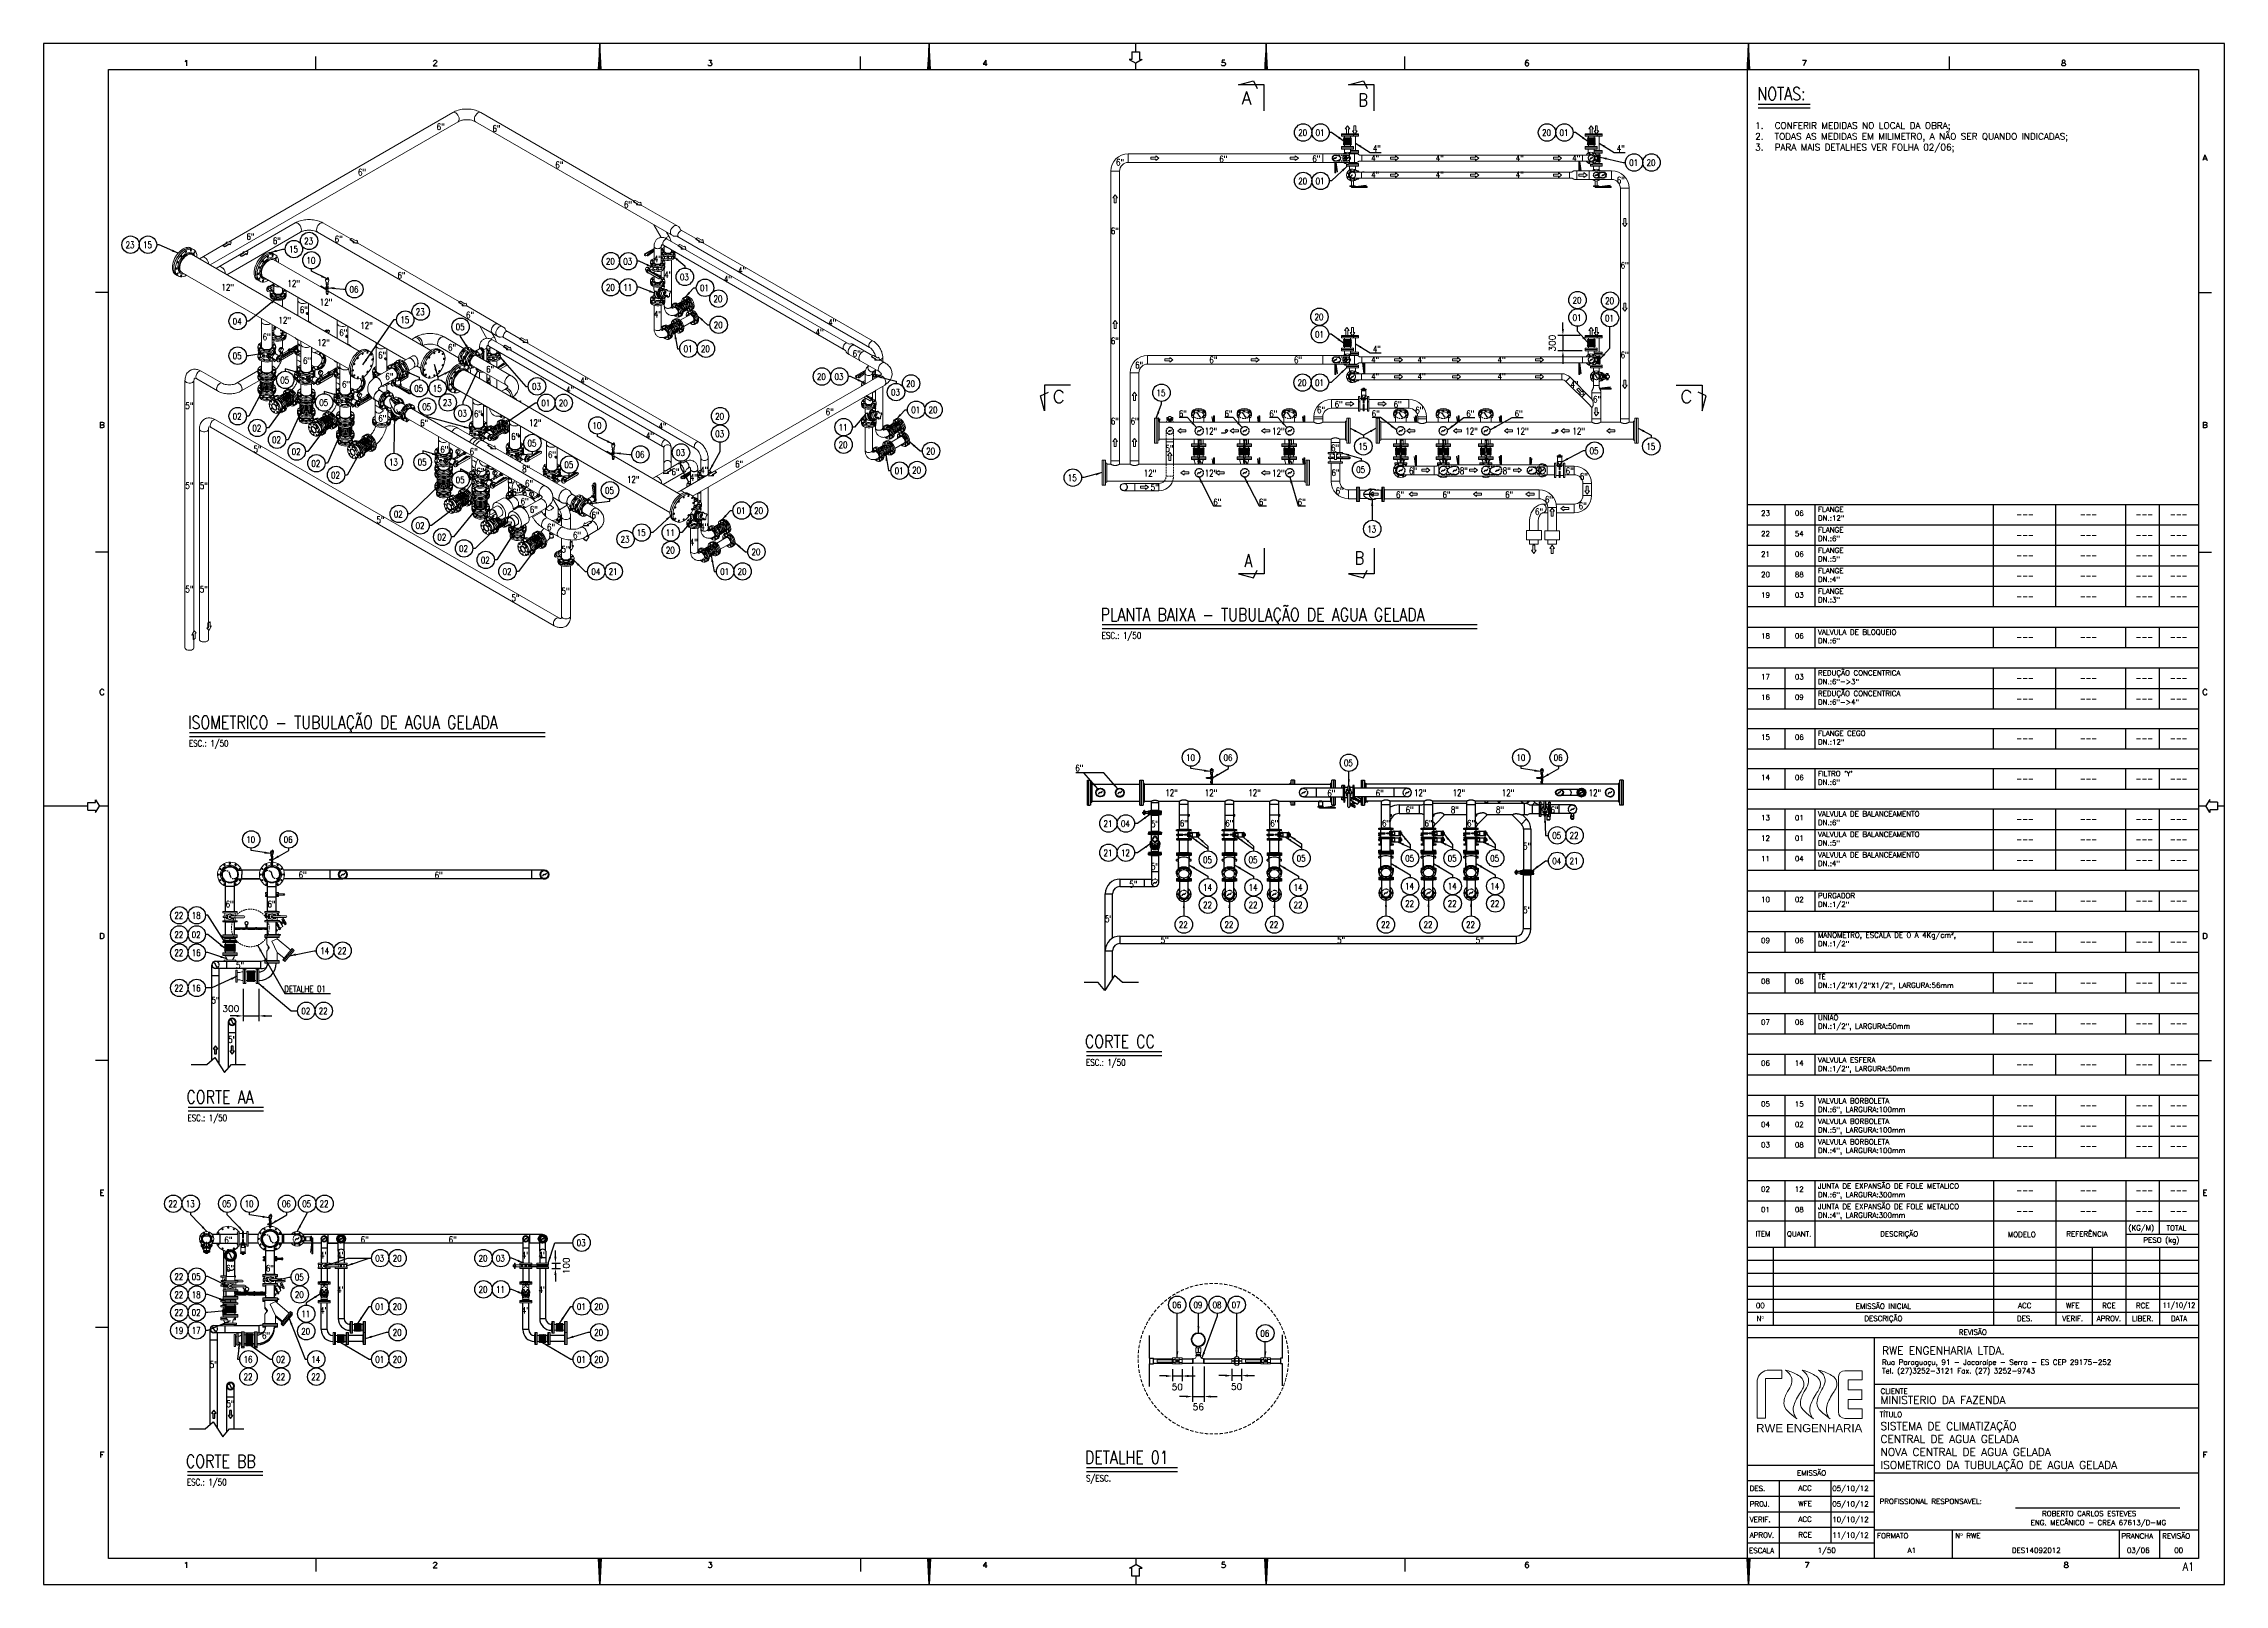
# Model space of a CAD drawing. Header units: millimetres. Extents: x -312439 to 477422, y -331570 to 212570.
# Drawn here: x 337892 to 379942, y 117031 to 146731 of the extents above; entities that cross this region are included whole.
import ezdxf
from ezdxf.enums import TextEntityAlignment as Align

# ---------------------------------------------------------------- set-up
doc = ezdxf.new("R2010")
doc.units = ezdxf.units.MM
for name, pattern in [('DASHDOT', [25.4, 12.7, -6.35, 0, -6.35]), ('DASHED', [0.75, 0.5, -0.25]), ('HIDDEN', [9.525, 6.35, -3.175])]:
    doc.linetypes.add(name, pattern=pattern)
for name, color, linetype in [('1', 7, 'Continuous'), ('2', 2, 'Continuous'), ('4', 4, 'Continuous'), ('ARCONDTEXTO', 4, 'Continuous'), ('FORMATO A1', 1, 'Continuous'), ('TEXTO FORMATO', 4, 'Continuous')]:
    doc.layers.add(name, color=color, linetype=linetype)
doc.styles.add('ROMAND', font='ROMAND.SHX')
doc.styles.add('ROMANS', font='romans.shx', dxfattribs={"height": 187.5})
doc.styles.get("Standard").update_dxf_attribs({"font": 'arial.ttf'})
doc.dimstyles.new('1-50 (MILIMETRO)', dxfattribs={"dimscale": 0, "dimtxt": 125, "dimasz": 125, "dimexe": 100, "dimexo": 100, "dimgap": 50, "dimtad": 0, "dimdec": 0, "dimzin": 0, "dimdsep": 46, "dimtxsty": 'ROMAND', "dimcen": -390, "dimclrd": 1, "dimclre": 1, "dimclrt": 3, "dimadec": 0, "dimazin": 0, "dimtfac": 1, "dimtdec": 0, "dimtix": 1, "dimtmove": 2, "dimatfit": 2, "dimfxl": 1, "dimtvp": 1, "dimtolj": 1, "dimtzin": 0, "dimarcsym": 0})

msp = doc.modelspace()

# ---------------------------------------------------------------- texts
at = {"layer": '2', "color": 2, "linetype": 'Continuous', "style": 'ROMANS', "text_generation_flag": 2}
msp.add_text('A', height=250, dxfattribs=at).set_placement((361182.75, 145683.929), align=Align.MIDDLE_LEFT)
at = {"layer": '2', "color": 2, "style": 'ROMANS', "width": 0.8}
for s, p in [('B', (363246.853, 145643.634)), ('A', (361046.451, 136762.824)), ('B', (363176.176, 136817.078)), ('PLANTA BAIXA - TUBULAÇÃO DE AGUA GELADA', (358273.102, 135724.993)), ('ISOMETRICO - TUBULAÇÃO DE AGUA GELADA', (340674.021, 133645.959)), ('CORTE CC', (357972.114, 127495.611)), ('CORTE AA', (340646.191, 126425.649)), ('CORTE BB', (340636.191, 119403.905)), ('DETALHE 01', (357972.114, 119478.905))]:
    msp.add_text(s, height=250, dxfattribs=at).set_placement(p, align=Align.MIDDLE_LEFT)
msp.add_text('NOTAS:', height=250, dxfattribs=at).set_placement((370939.077, 145639.135, 0))
at = {"layer": '2', "color": 2, "linetype": 'Continuous', "style": 'ROMANS', "text_generation_flag": 2}
for p in [(357354.515, 139927.096), (369457.737, 139927.096)]:
    msp.add_text('C', height=250, rotation=180, dxfattribs=at).set_placement(p, align=Align.MIDDLE_LEFT)
at = {"layer": '4', "color": 4, "style": 'ROMANS', "width": 0.8}
for s, p in [('ESC.: 1/50', (358293.616, 135321.934)), ('ESC.: 1/50', (340694.536, 133242.9)), ('ESC.: 1/50', (357992.629, 127092.552)), ('ESC.: 1/50', (340666.706, 126022.59)), ('ESC.: 1/50', (340656.706, 119000.846)), ('S/ESC.', (357992.629, 119075.846))]:
    msp.add_text(s, height=125, dxfattribs=at).set_placement(p, align=Align.MIDDLE_LEFT)
at = {"layer": 'ARCONDTEXTO', "linetype": 'Continuous', "lineweight": -3, "style": 'ROMANS', "width": 0.8}
for s, p in [('6"', (345472.982, 145067.358)), ('6"', (346547.369, 145031.558)), ('4"', (363523.096, 144647.757)), ('4"', (368225.44, 144647.757)), ('6"', (343952.962, 144189.774)), ('6"', (347759.505, 144331.731)), ('6"', (358570.293, 144381.966)), ('6"', (360561.397, 144445.865)), ('6"', (362353.553, 144449.854)), ('4"', (363490.38, 144462.338)), ('4"', (363490.38, 144142.431)), ('4"', (364735.012, 144462.338)), ('4"', (364735.012, 144142.431)), ('4"', (366276.402, 144462.338)), ('4"', (366276.402, 144142.431)), ('4"', (367368.366, 144462.338)), ('6"', (368227.169, 144036.666)), ('6"', (349081.119, 143568.697)), ('6"', (341803.487, 142948.774)), ('6"', (342312.633, 142868.212)), ('6"', (343504.213, 142901.14)), ('6"', (358469.413, 143058.269)), ('4"', (349658.281, 142518.721)), ('12"', (342594.811, 142045.704)), ('6"', (344716.348, 142201.313)), ('4"', (349856.6, 142214.667)), ('4"', (351009.901, 142128.102)), ('4"', (351281.821, 142298.109)), ('6"', (368300.595, 142395.033)), ('12"', (341321.994, 141971.415)), ('12"', (343218.242, 141685.766)), ('12"', (342421.555, 141336.583)), ('6"', (342832.1, 141536.569)), ('12"', (343997.469, 141235.879)), ('6"', (346037.962, 141438.279)), ('4"', (349658.281, 141452.125)), ('4"', (353021.184, 141293.887)), ('6"', (342114.551, 141016.229)), ('12"', (343169.32, 140904.861)), ('6"', (343593.054, 141097.232)), ('6"', (345691.12, 140812.342)), ('4"', (352778.545, 141106.975)), ('6"', (358469.413, 140938.721)), ('4"', (363522.63, 140780.879)), ('6"', (342892.897, 140556.361)), ('6"', (344343.862, 140663.752)), ('6"', (346425.865, 140391.222)), ('6"', (353494.066, 140693.868)), ('6"', (358939.101, 140471.408)), ('6"', (360370.463, 140572.699)), ('6"', (362001.635, 140572.699)), ('4"', (363490.642, 140574.953)), ('4"', (364386.214, 140574.953)), ('4"', (365927.604, 140574.953)), ('6"', (368300.595, 140668.036)), ('6"', (343643.695, 140101.818)), ('6"', (344482.237, 140251.679)), ('4"', (347966.744, 139997.684)), ('4"', (348238.664, 140167.691)), ('4"', (363490.642, 140255.046)), ('4"', (364386.214, 140255.046)), ('4"', (365927.604, 140255.046)), ('4"', (367332.76, 140096.804)), ('5"', (340626.674, 139688.297)), ('6"', (346189.044, 139533.026)), ('6"', (352972.309, 139572.16)), ('6"', (359782.178, 139536.326)), ('6"', (360661.281, 139536.326)), ('6"', (361524.578, 139536.326)), ('6"', (362446.258, 139607.987)), ('6"', (362785.47, 139716.593)), ('6"', (363499.77, 139536.326)), ('6"', (363923.719, 139714.403)), ('6"', (364341.683, 139603.33)), ('6"', (365323.55, 139536.326)), ('6"', (366256.075, 139536.326)), ('6"', (367767.763, 139812.729)), ('6"', (344344.617, 139446.543)), ('6"', (345152.656, 139357.49)), ('6"', (346906.763, 139095.198)), ('12"', (347250.599, 139357.684)), ('4"', (349505.716, 139109.158)), ('4"', (349748.356, 139296.07)), ('6"', (358469.413, 139391.545)), ('6"', (358850.701, 139391.545)), ('12"', (360280.101, 139197.184)), ('12"', (361580.402, 139197.184)), ('12"', (365304.186, 139199.378)), ('12"', (366285.692, 139199.378)), ('12"', (367372.632, 139199.378)), ('5"', (341938.341, 138852.294)), ('6"', (345540.449, 138845.533)), ('6"', (346107.619, 138806.142)), ('6"', (347616.215, 138745.278)), ('5"', (359524.163, 138865.232)), ('6"', (362714.617, 138878.232)), ('6"', (346235.863, 138425.497)), ('8"', (347119.665, 138471.383)), ('12"', (349140.654, 138266.46)), ('6"', (349998.432, 138414.459)), ('4"', (350352.451, 138304.552)), ('4"', (350551.171, 138450.447)), ('6"', (351226.249, 138564.071)), ('12"', (359107.547, 138388.035)), ('12"', (360280.101, 138388.035)), ('12"', (361580.402, 138388.035)), ('6"', (362724.533, 138397.636)), ('6"', (364218.237, 138433.628)), ('8"', (365199.113, 138433.628)), ('8"', (366026.521, 138433.628)), ('6"', (367241.097, 138432.494)), ('6"', (367513.482, 138325.964)), ('5"', (340626.674, 138148.601)), ('5"', (340904.643, 138146.193)), ('6"', (346927.782, 138023.974)), ('6"', (347089.51, 137846.108)), ('6"', (347176.147, 138189.228)), ('5"', (359240.037, 138116.152)), ('6"', (360444.714, 137832.715)), ('6"', (361323.388, 137832.715)), ('6"', (362073.614, 137832.715)), ('6"', (362804.509, 138048.577)), ('6"', (363970.184, 137973.06)), ('6"', (364865.005, 137973.06)), ('6"', (366073.093, 137973.06)), ('6"', (366840.4, 137881.421)), ('5"', (344310.562, 137489.599)), ('6"', (347267.941, 137688.254)), ('6"', (348455.611, 137580.452)), ('6"', (366651.209, 137647.293)), ('6"', (367491.653, 137757.799)), ('6"', (347600.382, 137349.461)), ('6"', (348098.17, 137192.211)), ('4"', (350350.459, 137059.477)), ('4"', (350554.814, 137353.825)), ('5"', (347879.034, 136921.597)), ('5"', (340626.674, 136152.629)), ('5"', (340904.643, 136150.221)), ('5"', (346913.907, 135986.556)), ('5"', (347879.034, 136112.724)), ('6"', (357785.134, 132703.893)), ('12"', (359520.142, 132226.31)), ('12"', (360281.754, 132226.31)), ('12"', (361121.362, 132226.31)), ('6"', (362643.607, 132220.683)), ('6"', (363577.677, 132220.683)), ('12"', (364314.407, 132226.31)), ('12"', (365061.174, 132226.31)), ('12"', (366010.157, 132226.31)), ('12"', (367682.6, 132226.31)), ('5"', (359244.37, 131624.828)), ('6"', (359799.983, 131638.67)), ('6"', (360676.334, 131640.003)), ('6"', (361545.613, 131638.67)), ('6"', (363696.96, 131638.67)), ('6"', (364153.696, 131899.306)), ('6"', (364517.804, 131638.67)), ('8"', (365026.844, 131899.306)), ('6"', (365338.168, 131638.67)), ('8"', (365895.221, 131899.306)), ('6"', (366947.4, 131899.306)), ('5"', (366419.864, 131198.018)), ('5"', (359244.37, 130807.654)), ('6"', (342808.34, 130645.339)), ('6"', (345431.918, 130639.7)), ('5"', (358827.773, 130465.113)), ('6"', (341401.794, 130082.211)), ('6"', (342210.062, 130082.211)), ('5"', (366419.864, 129967.734)), ('5"', (358356.523, 129797.448)), ('5"', (359429.342, 129389.187)), ('5"', (362834.913, 129388.756)), ('5"', (365505.187, 129387.505)), ('5"', (341602.173, 128903.826)), ('5"', (341130.013, 128227.972)), ('DETALHE 01', (342530.29, 128446.867)), ('5"', (341450.984, 127471.947)), ('6"', (341378.411, 123607.538, 0)), ('6"', (344006.263, 123614.756, 0)), ('6"', (345703.601, 123614.756, 0)), ('4"', (343223.11, 123313.852, 0)), ('4"', (343549.231, 123313.852, 0)), ('4"', (347110.495, 123313.852, 0)), ('4"', (347436.617, 123313.852, 0)), ('6"', (341410.684, 123060.466, 0)), ('6"', (342176.469, 123060.2, 0)), ('4"', (343223.11, 122251.08, 0)), ('4"', (343549.231, 122650.77, 0)), ('4"', (347110.495, 122251.08, 0)), ('4"', (347436.617, 122650.77, 0)), ('6"', (342102.493, 121766.018, 0)), ('5"', (341096.623, 121206.199, 0)), ('5"', (341417.593, 120450.174, 0))]:
    msp.add_text(s, height=125, dxfattribs=at).set_placement(p)
at = {"layer": 'ARCONDTEXTO', "color": 3, "linetype": 'Continuous', "lineweight": -3, "style": 'ROMANS', "width": 0.8}
for s, p in [('20 ', (362083.903, 144951.966)), ('01', (362419.573, 144951.966)), ('20 ', (366785.748, 144951.966)), ('01', (367121.419, 144951.966)), ('01', (368464.701, 144373.651)), ('20 ', (368800.372, 144373.651)), ('20 ', (362083.903, 144019.103)), ('01', (362419.573, 144019.103)), ('23', (342916, 142862.49)), ('23', (339473.396, 142789.383)), ('15', (339809.067, 142789.383)), ('15', (342623.692, 142704.732)), ('10', (342960.652, 142490.051)), ('20', (348734.92, 142472.696)), ('03', (349070.143, 142470.47)), ('03', (350160.797, 142169.807)), ('06', (343789.383, 141931.516)), ('20', (348734.92, 141968.206)), ('11', (349070.143, 141968.206)), ('01', (350550.261, 141958.674)), ('20', (350809.415, 141748.878)), ('20 ', (367373.742, 141721.533)), ('20 ', (368002.437, 141710.567)), ('04', (341539.054, 141316.37)), ('15', (344770.636, 141344.506)), ('23', (345067.783, 141499.182)), ('05', (345837.505, 141207.886)), ('20', (350813.011, 141245.666)), ('20 ', (362396.895, 141399.901)), ('01', (367373.742, 141385.863)), ('01', (367999.511, 141374.923)), ('01', (350231.985, 140784.547)), ('20', (350567.656, 140784.547)), ('01', (362407.719, 141064.58)), ('05', (341539.054, 140650.097)), ('05', (342455.575, 140182.92)), ('05', (345036.345, 140021.418)), ('15', (345396.277, 140021.418)), ('03', (347310.534, 140058.687)), ('20', (352804.247, 140248.775)), ('03', (353142.032, 140248.775)), ('03', (354232.686, 139948.112)), ('20', (354522.692, 140113.84)), ('15', (359351.636, 139935.286)), ('20 ', (362072.049, 140131.718)), ('01', (362407.719, 140131.718)), ('02', (341539.054, 139483.551)), ('05', (343206.383, 139747.841)), ('05', (345193.57, 139666.349)), ('23', (345590.384, 139748.152)), ('03', (345881.588, 139541.065)), ('01', (347490.843, 139740.732)), ('20', (347826.514, 139740.732)), ('20', (350841.565, 139483.569)), ('01', (354621.765, 139607.99)), ('20', (354957.436, 139607.99)), ('02', (341918.334, 139256.75)), ('10', (348476.114, 139305.698)), ('03', (350841.565, 139147.947)), ('11', (353221.822, 139271.581)), ('02', (342297.614, 139029.95)), ('02', (342676.894, 138803.149)), ('05', (347221.844, 138966.316)), ('06', (349304.845, 138747.163)), ('03', (350086.403, 138783.612)), ('20', (353221.822, 138934.788)), ('20', (354908.613, 138813.894)), ('15', (363243.884, 138902.984)), ('05', (367702.948, 138819.651)), ('15', (368796.869, 138902.984)), ('02', (343056.174, 138576.348)), ('02', (343435.453, 138349.548)), ('13', (344550.726, 138600.078)), ('05', (345106.032, 138600.078)), ('05', (345837.612, 138257.899)), ('05', (347933, 138550.882)), ('01', (354303.49, 138433.863)), ('20', (354638.756, 138445.511)), ('15', (357642.223, 138298.911)), ('05', (363200.472, 138456.095)), ('05', (348717.568, 138055.482)), ('02', (344645.694, 137599.238)), ('01', (351256.577, 137665.097)), ('20', (351592.247, 137665.097)), ('02', (345064.935, 137377.584)), ('02', (345484.176, 137155.931)), ('23', (349017.501, 137113.281)), ('15', (349328.188, 137240.818)), ('11', (349889.555, 137240.818)), ('13', (363415.527, 137309.891)), ('02', (345903.417, 136934.277)), ('02', (346322.659, 136712.624)), ('20', (349889.555, 136903.884)), ('20', (351542.038, 136870.201)), ('02', (346741.9, 136490.97)), ('04', (348453.76, 136490.97)), ('21', (348789.43, 136490.97)), ('01', (350938.301, 136490.97)), ('20', (351273.972, 136490.97)), ('10', (359920.666, 132904.714)), ('06', (360642.029, 132904.714)), ('05', (362964.706, 132803.116)), ('10', (366289.373, 132904.714)), ('06', (367010.736, 132904.714)), ('21', (358329.094, 131632.131)), ('04', (358664.764, 131632.131)), ('10', (341800.788, 131324.67)), ('06', (342522.151, 131324.67)), ('05', (366981.328, 131403.34)), ('22', (367316.998, 131403.34)), ('21', (358329.094, 131068.426)), ('12', (358664.764, 131068.426)), ('05', (360248.394, 130935.174)), ('05', (361127.068, 130935.174)), ('05', (362053.723, 130963.674)), ('05', (364144.852, 130963.674)), ('05', (364965.216, 130963.674)), ('05', (365785.581, 130963.674)), ('04', (366981.328, 130911.67)), ('21', (367316.998, 130911.67)), ('14', (360248.394, 130401.157)), ('14', (361127.068, 130401.157)), ('14', (361994.027, 130401.157)), ('14', (364145.853, 130426.157)), ('14', (364966.218, 130426.157)), ('14', (365786.582, 130426.157)), ('22', (340413.108, 129862.876)), ('18', (340748.779, 129862.876)), ('22', (360248.394, 130065.486)), ('22', (361127.969, 130065.489)), ('22', (361994.027, 130065.486)), ('22', (364145.853, 130090.486)), ('22', (364966.218, 130090.486)), ('22', (365789.012, 130090.504)), ('22', (340413.108, 129491.994)), ('02', (340748.779, 129491.994)), ('22', (359782.523, 129683.826)), ('22', (360661.197, 129683.826)), ('22', (361528.156, 129683.826)), ('22', (363679.982, 129683.826)), ('22', (364500.347, 129683.826)), ('22', (365320.711, 129683.826)), ('22', (340413.108, 129143.353)), ('16', (340748.779, 129143.353)), ('14', (343226.154, 129180.609)), ('22', (343561.663, 129180.609)), ('22', (340413.108, 128462.478)), ('16', (340748.779, 128462.478)), ('02', (342862.029, 128020.897)), ('22', (343197.699, 128020.897)), ('22', (340297.222, 124302.925, 0)), ('13', (340632.892, 124302.925, 0)), ('05', (341337.993, 124302.925, 0)), ('10', (341767.16, 124302.925, 0)), ('06', (342488.524, 124302.925, 0)), ('05', (342879.056, 124302.925, 0)), ('22', (343214.726, 124302.925, 0)), ('03', (348170.731, 123551.77)), ('03', (344287.143, 123254.212)), ('20', (344622.813, 123254.212, 0)), ('20', (346279.008, 123254.212)), ('03', (346614.679, 123254.212)), ('22', (340413.108, 122898.712)), ('05', (340748.779, 122898.712)), ('05', (342736.447, 122889.354)), ('22', (340413.108, 122551.122)), ('18', (340748.779, 122551.122)), ('20', (342736.447, 122553.684)), ('01', (344287.143, 122322.205)), ('20', (344622.813, 122322.205, 0)), ('20', (346279.008, 122652.335)), ('11', (346614.679, 122652.335)), ('01', (348174.528, 122322.205)), ('20', (348510.198, 122322.205)), ('06', (359656.224, 122354.82)), ('09', (360064.029, 122354.82)), ('08', (360432.432, 122354.82)), ('07', (360801.962, 122354.82)), ('22', (340413.108, 122207.847)), ('19', (340413.108, 121861.247)), ('02', (340748.779, 122207.847)), ('17', (340748.779, 121861.247)), ('20', (342860.454, 121845.56)), ('11', (342860.454, 122181.23)), ('20', (344622.813, 121824.585, 0)), ('20', (348510.198, 121824.585)), ('06', (361353.865, 121806.35)), ('16', (341747.456, 121304.378)), ('02', (342378.715, 121304.378)), ('14', (343053.949, 121304.378)), ('01', (344287.143, 121304.378)), ('20', (344622.813, 121304.378, 0)), ('01', (348174.528, 121304.378)), ('20', (348510.198, 121304.378)), ('22', (341747.456, 120968.707)), ('22', (342378.715, 120968.707)), ('22', (343053.949, 120968.707))]:
    msp.add_text(s, height=125, dxfattribs=at).set_placement(p)
at = {"layer": 'FORMATO A1', "color": 3, "linetype": 'Continuous', "style": 'ROMANS'}
for s, p in [('23', (371092.944, 137678.589)), ('22', (371092.944, 137284.456)), ('21', (371092.944, 136890.324)), ('20', (371092.944, 136496.191)), ('19', (371092.944, 136102.059)), ('18', (371092.944, 135313.794)), ('17', (371092.944, 134525.529)), ('16', (371092.944, 134131.397)), ('15', (371092.944, 133361.82)), ('14', (371092.944, 132585.575)), ('13', (371092.944, 131809.33)), ('12', (371092.944, 131415.198)), ('11', (371092.944, 131021.065)), ('10', (371092.944, 130232.8)), ('09', (371092.944, 129444.536)), ('08', (371092.944, 128656.271)), ('07', (371092.944, 127868.006)), ('06', (371092.944, 127079.741)), ('05', (371092.944, 126291.476)), ('04', (371092.944, 125897.344)), ('03', (371092.944, 125503.212)), ('02', (371092.944, 124649.105)), ('01', (371092.944, 124254.973))]:
    msp.add_text(s, height=100, dxfattribs=at).set_placement(p, align=Align.MIDDLE)
at = {"layer": 'FORMATO A1', "color": 4, "linetype": 'Continuous', "style": 'ROMANS'}
for s, p in [('06', (371745.297, 137678.589)), ('---', (376097.992, 137652.277)), ('---', (377321.356, 137652.277)), ('---', (378398.789, 137652.277)), ('---', (379062.239, 137652.277)), ('54', (371745.297, 137284.456)), ('---', (376097.992, 137258.145)), ('---', (377321.356, 137258.145)), ('---', (378398.789, 137258.145)), ('---', (379062.239, 137258.145)), ('06', (371745.297, 136890.324)), ('---', (376097.992, 136864.013)), ('---', (377321.356, 136864.013)), ('---', (378398.789, 136864.013)), ('---', (379062.239, 136864.013)), ('88', (371745.297, 136496.191)), ('---', (376097.992, 136469.88)), ('---', (377321.356, 136469.88)), ('---', (378398.789, 136469.88)), ('---', (379062.239, 136469.88)), ('03', (371745.297, 136102.059)), ('---', (376097.992, 136075.748)), ('---', (377321.356, 136075.748)), ('---', (378398.789, 136075.748)), ('---', (379062.239, 136075.748)), ('06', (371745.297, 135313.794)), ('---', (376097.992, 135287.483)), ('---', (377321.356, 135287.483)), ('---', (378398.789, 135287.483)), ('---', (379062.239, 135287.483)), ('03', (371745.297, 134525.529)), ('09', (371745.297, 134131.397)), ('---', (376097.992, 134499.218)), ('---', (377321.356, 134499.218)), ('---', (378398.789, 134499.218)), ('---', (379062.239, 134499.218)), ('---', (376097.992, 134105.086)), ('---', (377321.356, 134105.086)), ('---', (378398.789, 134105.086)), ('---', (379062.239, 134105.086)), ('06', (371745.297, 133361.82)), ('---', (376097.992, 133335.508)), ('---', (377321.356, 133335.508)), ('---', (378398.789, 133335.508)), ('---', (379062.239, 133335.508)), ('06', (371745.297, 132585.575)), ('---', (376097.992, 132559.264)), ('---', (377321.356, 132559.264)), ('---', (378398.789, 132559.264)), ('---', (379062.239, 132559.264)), ('01', (371745.297, 131809.33)), ('---', (376097.992, 131783.019)), ('---', (377321.356, 131783.019)), ('---', (378398.789, 131783.019)), ('---', (379062.239, 131783.019)), ('01', (371745.297, 131415.198)), ('---', (376097.992, 131388.886)), ('---', (377321.356, 131388.886)), ('---', (378398.789, 131388.886)), ('---', (379062.239, 131388.886)), ('04', (371745.297, 131021.065)), ('---', (376097.992, 130994.754)), ('---', (377321.356, 130994.754)), ('---', (378398.789, 130994.754)), ('---', (379062.239, 130994.754)), ('02', (371745.297, 130232.8)), ('---', (376097.992, 130206.489)), ('---', (377321.356, 130206.489)), ('---', (378398.789, 130206.489)), ('---', (379062.239, 130206.489)), ('06', (371745.297, 129444.536)), ('---', (376097.992, 129418.224)), ('---', (377321.356, 129418.224)), ('---', (378398.789, 129418.224)), ('---', (379062.239, 129418.224)), ('06', (371745.297, 128656.271)), ('---', (376097.992, 128629.959)), ('---', (377321.356, 128629.959)), ('---', (378398.789, 128629.959)), ('---', (379062.239, 128629.959)), ('06', (371745.297, 127868.006)), ('---', (376097.992, 127841.695)), ('---', (377321.356, 127841.695)), ('---', (378398.789, 127841.695)), ('---', (379062.239, 127841.695)), ('14', (371745.297, 127079.741)), ('---', (376097.992, 127053.43)), ('---', (377321.356, 127053.43)), ('---', (378398.789, 127053.43)), ('---', (379062.239, 127053.43)), ('15', (371745.297, 126291.476)), ('---', (376097.992, 126265.165)), ('---', (377321.356, 126265.165)), ('---', (378398.789, 126265.165)), ('---', (379062.239, 126265.165)), ('02', (371745.297, 125897.344)), ('---', (376097.992, 125871.033)), ('---', (377321.356, 125871.033)), ('---', (378398.789, 125871.033)), ('---', (379062.239, 125871.033)), ('08', (371745.297, 125503.212)), ('---', (376097.992, 125476.9)), ('---', (377321.356, 125476.9)), ('---', (378398.789, 125476.9)), ('---', (379062.239, 125476.9)), ('12', (371745.297, 124649.105)), ('---', (376097.992, 124622.794)), ('---', (377321.356, 124622.794)), ('---', (378398.789, 124622.794)), ('---', (379062.239, 124622.794)), ('08', (371745.297, 124254.973)), ('---', (376097.992, 124228.661)), ('---', (377321.356, 124228.661)), ('---', (378398.789, 124228.661)), ('---', (379062.239, 124228.661)), ('00', (370992.028, 122405.95, 0)), ('EMISSÃO INICIAL', (373367.032, 122405.952, 0)), ('ACC', (376092.032, 122405.952, 0)), ('WFE', (377017.028, 122405.95, 0)), ('RCE', (377717.028, 122405.95, 0)), ('RCE', (378367.028, 122405.95, 0))]:
    msp.add_text(s, height=100, dxfattribs=at).set_placement(p, align=Align.MIDDLE)
at = {"layer": 'FORMATO A1', "color": 1, "linetype": 'Continuous', "style": 'ROMANS'}
for s, p in [('ITEM', (370901.514, 123787, 0)), ('QUANT.', (371507.961, 123786.3, 0)), ('DESCRIÇÃO', (373303.878, 123786.4, 0)), ('MODELO', (375767.478, 123776.55, 0)), ('REFERÊNCIA', (376893.178, 123785.25, 0)), ('(KG/M)', (378091.785, 123904.4, 0)), ('PESO (kg)', (378380.206, 123669.14, 0)), ('TOTAL', (378825.128, 123901.5, 0)), ('CLIENTE', (373313.328, 120755.95, 0)), ('TÍTULO', (373293.828, 120305.95, 0)), ('DES.', (370789.553, 118881.23, 0)), ('PROJ.', (370789.553, 118581.23, 0)), ('05/10/12', (372381.042, 118881.232, 0)), ('05/10/12', (372381.042, 118581.232, 0)), ('PROFISSIONAL RESPONSAVEL:', (373293.828, 118631.586, 0)), ('VERIF.', (370789.553, 118281.23, 0)), ('10/10/12', (372381.042, 118281.232, 0)), ('ENG. MECÂNICO - CREA 67613/D-MG', (376206.153, 118221.402, 0)), ('ROBERTO CARLOS ESTEVES', (376425.445, 118394.887, 0)), ('APROV.', (370789.553, 117981.23, 0)), ('11/10/12', (372381.042, 117981.232, 0)), ('FORMATO', (373244.576, 117968.73, 0)), ('Nº RWE', (374753.878, 117968.73, 0)), ('PRANCHA', (377956.572, 117963.83, 0)), ('REVISÃO', (378742.028, 117963.83, 0)), ('ESCALA', (370777.078, 117683.78, 0))]:
    msp.add_text(s, height=100, dxfattribs=at).set_placement(p, align=Align.MIDDLE_LEFT)
at = {"layer": 'FORMATO A1', "color": 4, "linetype": 'Continuous', "style": 'ROMANS', "width": 0.8}
msp.add_text('11/10/12', height=100, dxfattribs=at).set_placement((379067.032, 122405.952, 0), align=Align.MIDDLE)
at = {"layer": 'FORMATO A1', "color": 1, "linetype": 'Continuous', "style": 'ROMANS'}
for s, p in [('Nº', (370992.028, 122155.95, 0)), ('DESCRIÇÃO', (373367.032, 122155.952, 0)), ('REVISÃO', (375092.032, 121905.952, 0)), ('DES.', (376092.032, 122155.952, 0)), ('VERIF.', (377017.028, 122155.95, 0)), ('APROV.', (377717.028, 122155.95, 0)), ('LIBER.', (378367.028, 122155.95, 0)), ('DATA', (379067.032, 122155.952, 0)), ('EMISSÃO', (371982.638, 119191.93, 0))]:
    msp.add_text(s, height=100, dxfattribs=at).set_placement(p, align=Align.MIDDLE)
at = {"layer": 'FORMATO A1', "color": 140, "linetype": 'ByBlock', "lineweight": 9}
msp.add_text('RWE ENGENHARIA', height=158.76, dxfattribs=at).set_placement((371936.602, 120044.101, 0), align=Align.MIDDLE)
at = {"layer": 'FORMATO A1', "color": 1, "linetype": 'Continuous', "style": 'ROMANS'}
for s, p in [('ACC', (371855.825, 118837.395, 0)), ('WFE', (371855.825, 118537.395, 0)), ('ACC', (371855.825, 118237.395, 0)), ('RCE', (371855.825, 117937.395, 0)), ('1/50', (372273.749, 117637.395, 0)), ('03/06', (378282.676, 117637.395, 0)), ('A1', (373914.662, 117637.395, 0)), ('DES14092012', (376314.916, 117637.395, 0)), ('00', (379060.798, 117637.395, 0))]:
    msp.add_text(s, height=100, dxfattribs=at).set_placement(p, align=Align.CENTER)
at = {"layer": 'FORMATO A1', "color": 4, "linetype": 'Continuous', "attachment_point": 1, "style": 'ROMANS'}
for s, insert, char_height, width in [('\\pxi-3,l3,t3;1.^ICONFERIR MEDIDAS NO LOCAL DA OBRA;\\P2.^ITODAS AS MEDIDAS EM MILIMETRO, A NÃO SER QUANDO INDICADAS;\\P3.^IPARA MAIS DETALHES VER FOLHA 02/06;', (370894.882, 145214.001, 0), 125, 8276.95579), ('FLANGE\\PDN.:12" ', (372104.49, 137802.901), 100, 4907.59334), ('FLANGE\\PDN.:6" ', (372104.49, 137408.769), 100, 4907.59334), ('FLANGE\\PDN.:5" ', (372104.49, 137014.637), 100, 4907.59334), ('FLANGE\\PDN.:4" ', (372104.49, 136620.504), 100, 4907.59334), ('FLANGE\\PDN.:3" ', (372104.49, 136226.372), 100, 4907.59334), ('VALVULA DE BLOQUEIO\\PDN.:6" ', (372104.49, 135438.107), 100, 4907.59334), ('REDUÇÃO CONCENTRICA\\PDN.:6"->3" ', (372104.49, 134649.842), 100, 4907.59334), ('REDUÇÃO CONCENTRICA\\PDN.:6"->4" ', (372104.49, 134255.71), 100, 4907.59334), ('FLANGE CEGO\\PDN.:12" ', (372104.49, 133486.132), 100, 4907.59334), ('FILTRO \'Y\'\\PDN.:6" ', (372104.49, 132709.888), 100, 4907.59334), ('VALVULA DE BALANCEAMENTO\\PDN.:6" ', (372104.49, 131933.643), 100, 4907.59334), ('VALVULA DE BALANCEAMENTO\\PDN.:5" ', (372104.49, 131539.51), 100, 4907.59334), ('VALVULA DE BALANCEAMENTO\\PDN.:4" ', (372104.49, 131145.378), 100, 4907.59334), ('PURGADOR\\PDN.:1/2" ', (372104.49, 130357.113), 100, 4907.59334), ('MANOMETRO, ESCALA DE 0 A 4Kg/cm²,\\PDN.:1/2" ', (372104.49, 129597.108), 100, 4907.59334), ('TÊ\\PDN.:1/2"X1/2"X1/2", LARGURA:56mm', (372104.49, 128796.094), 100, 4907.59334), ('UNIÃO\\PDN.:1/2", LARGURA:50mm', (372104.49, 128007.829), 100, 4907.59334), ('VALVULA ESFERA\\PDN.:1/2", LARGURA:50mm', (372104.49, 127189.901), 100, 4907.59334), ('VALVULA BORBOLETA\\PDN.:6", LARGURA:100mm', (372104.49, 126401.636), 100, 4907.59334), ('VALVULA BORBOLETA\\PDN.:5", LARGURA:100mm', (372104.49, 126007.503), 100, 4907.59334), ('VALVULA BORBOLETA\\PDN.:4", LARGURA:100mm', (372104.49, 125613.371), 100, 4907.59334), ('JUNTA DE EXPANSÃO DE FOLE METALICO\\PDN.:6", LARGURA:300mm', (372104.49, 124759.265), 100, 4907.59334), ('JUNTA DE EXPANSÃO DE FOLE METALICO\\PDN.:4", LARGURA:300mm', (372104.49, 124365.132), 100, 4907.59334)]:
    msp.add_mtext(s, dxfattribs=dict(at, insert=insert, char_height=char_height, width=width))
at = {"layer": 'FORMATO A1', "color": 1, "linetype": 'Continuous', "insert": (373192.032, 121338.813, 0), "char_height": 150, "width": 6250, "attachment_point": 4, "style": 'ROMANS'}
msp.add_mtext('\\pxl1;RWE ENGENHARIA LTDA.\\P{\\H0.66667x;Rua Paraguaçu, 91 - Jacaraípe - Serra - ES CEP 29175-252\\PTel. (27)3252-3121 Fax. (27) 3252-9743}', dxfattribs=at)
at = {"layer": 'FORMATO A1', "color": 4, "char_height": 150, "width": 6250, "attachment_point": 1, "style": 'ROMANS'}
for s, insert in [('\\pxl1;MINISTERIO DA FAZENDA', (373158.565, 120658.77, 0)), ('\\pxl1;SISTEMA DE CLIMATIZAÇÃO\\PCENTRAL DE AGUA GELADA\\PNOVA CENTRAL DE AGUA GELADA\\PISOMETRICO DA TUBULAÇÃO DE AGUA GELADA', (373158.565, 120156.714, 0))]:
    msp.add_mtext(s, dxfattribs=dict(at, insert=insert))

# ---------------------------------------------------------------- blocks, each defined once
blk = doc.blocks.new('A$C2D342850')
at = {"layer": 'FORMATO A1', "color": 1, "linetype": 'Continuous'}
for p, q in [((84100, 0), (0, 0)), ((0, 0), (0, -59400)), ((21450, 0), (21399.5, -1000)), ((21450, -1000), (21450, 0)), ((21500.5, -1000), (21450, 0)), ((34150, 0), (34099.5, -1000)), ((34150, -1000), (34150, 0)), ((34200.5, -1000), (34150, 0)), ((42116, -316.2), (42116, 0)), ((47150, 0), (47099.5, -1000)), ((47150, -1000), (47150, 0)), ((47200.5, -1000), (47150, 0)), ((65750, 0), (65699.5, -1000)), ((65750, -1000), (65750, 0)), ((65800.5, -1000), (65750, 0)), ((84100, -59400), (84100, 0)), ((10500, -1000), (10500, -500)), ((21414, -1000), (21414, -712.87)), ((21423, -1000), (21423, -534.65)), ((21432, -1000), (21432, -356.44)), ((21441, -1000), (21441, -178.22)), ((21459, -1000), (21459, -178.22)), ((21468, -1000), (21468, -356.44)), ((21477, -1000), (21477, -534.65)), ((21486, -1000), (21486, -712.87)), ((31500, -1000), (31500, -500)), ((34114, -1000), (34114, -712.87)), ((34123, -1000), (34123, -534.65)), ((34132, -1000), (34132, -356.44)), ((34141, -1000), (34141, -178.22)), ((34159, -1000), (34159, -178.22)), ((34168, -1000), (34168, -356.44)), ((34177, -1000), (34177, -534.65)), ((34186, -1000), (34186, -712.87)), ((36331.76, -643.44), (36331.76, -860)), ((41867.9, -616.2), (42116.1, -759.4)), ((41967.9, -616.2), (41867.9, -616.2)), ((41967.7, -316.2), (42264.2, -316.2)), ((41967.9, -316.2), (41967.9, -616.2)), ((42116, -1000), (42116, -759.5)), ((42364.2, -616.2), (42116.1, -759.4)), ((42264.2, -316.2), (42264.2, -616.2)), ((42264.2, -616.2), (42364.2, -616.2)), ((47114, -1000), (47114, -712.87)), ((47123, -1000), (47123, -534.65)), ((47132, -1000), (47132, -356.44)), ((47141, -1000), (47141, -178.22)), ((47159, -1000), (47159, -178.22)), ((47168, -1000), (47168, -356.44)), ((47177, -1000), (47177, -534.65)), ((47186, -1000), (47186, -712.87)), ((52500, -1000), (52500, -500)), ((65714, -1000), (65714, -712.87)), ((65723, -1000), (65723, -534.65)), ((65732, -1000), (65732, -356.44)), ((65741, -1000), (65741, -178.22)), ((65759, -1000), (65759, -178.22)), ((65768, -1000), (65768, -356.44)), ((65777, -1000), (65777, -534.65)), ((65786, -1000), (65786, -712.87)), ((67827.8, -643.44), (67972.17, -643.44)), ((67972.17, -643.44), (67869.05, -860)), ((73500, -1000), (73500, -500)), ((21405, -1000), (21405, -891.09)), ((21495, -1000), (21495, -891.09)), ((34105, -1000), (34105, -891.09)), ((34195, -1000), (34195, -891.09)), ((47105, -1000), (47105, -891.09)), ((47195, -1000), (47195, -891.09)), ((65705, -1000), (65705, -891.09)), ((65795, -1000), (65795, -891.09)), ((83350.89, -4293.44), (83268.39, -4510)), ((83299.33, -4437.81), (83402.46, -4437.81)), ((83350.89, -4293.44), (83433.39, -4510)), ((2500, -9600), (2000, -9600)), ((83100, -9600), (83600, -9600)), ((2183.79, -14593.44), (2183.79, -14810)), ((83283.79, -14593.44), (83283.79, -14810)), ((2500, -19600), (2000, -19600)), ((83100, -19600), (83600, -19600)), ((1706.7, -29400.1), (13.4, -29400.1)), ((1706.7, -29251.8), (2006.7, -29251.8)), ((1706.7, -29548.3), (1706.7, -29251.8)), ((2006.7, -29151.8), (2150, -29400)), ((2006.7, -29251.8), (2006.7, -29151.8)), ((2006.7, -29648.1), (2150, -29400)), ((2500, -29400.1), (2152.8, -29400.1)), ((83100, -29390), (83390.3, -29390)), ((83533.6, -29142), (83390.3, -29390.1)), ((83533.6, -29638.3), (83390.3, -29390.1)), ((83533.6, -29242), (83533.6, -29142)), ((83833.6, -29242), (83533.6, -29242)), ((83833.6, -29241.8), (83833.6, -29538.3)), ((83833.6, -29390), (84100, -29390)), ((1706.7, -29548.1), (2006.7, -29548.1)), ((2006.7, -29548.1), (2006.7, -29648.1)), ((83533.6, -29538.3), (83533.6, -29638.3)), ((83833.6, -29538.3), (83533.6, -29538.3)), ((2183.79, -34293.44), (2183.79, -34510)), ((83283.79, -34293.44), (83283.79, -34510)), ((2500, -39200), (2000, -39200)), ((83100, -39200), (83600, -39200)), ((2194.1, -44193.44), (2194.1, -44410)), ((2194.1, -44193.44), (2328.16, -44193.44)), ((2194.1, -44296.56), (2276.6, -44296.56)), ((2194.1, -44410), (2328.16, -44410)), ((83294.1, -44193.44), (83428.16, -44193.44)), ((83294.1, -44193.44), (83294.1, -44410)), ((83294.1, -44296.56), (83376.6, -44296.56)), ((83294.1, -44410), (83428.16, -44410)), ((2500, -49500), (2000, -49500)), ((2199.27, -54293.44), (2199.27, -54510)), ((2199.27, -54293.44), (2333.33, -54293.44)), ((2199.27, -54396.56), (2281.77, -54396.56)), ((83299.27, -54293.44), (83299.27, -54510)), ((83299.27, -54293.44), (83433.33, -54293.44)), ((83299.27, -54396.56), (83381.77, -54396.56)), ((10500, -58400), (10500, -58900)), ((21450, -59400), (21399.5, -58400)), ((21405, -58400), (21405, -58508.91)), ((21414, -58400), (21414, -58687.13)), ((21423, -58400), (21423, -58865.35)), ((21432, -58400), (21432, -59043.56)), ((21441, -58400), (21441, -59221.78)), ((21450, -58400), (21450, -59400)), ((21500.5, -58400), (21450, -59400)), ((21459, -58400), (21459, -59221.78)), ((21468, -58400), (21468, -59043.56)), ((21477, -58400), (21477, -58865.35)), ((21486, -58400), (21486, -58687.13)), ((21495, -58400), (21495, -58508.91)), ((31500, -58400), (31500, -58900)), ((34150, -59400), (34099.5, -58400)), ((34105, -58400), (34105, -58508.91)), ((34114, -58400), (34114, -58687.13)), ((34123, -58400), (34123, -58865.35)), ((34132, -58400), (34132, -59043.56)), ((34141, -58400), (34141, -59221.78)), ((34150, -58400), (34150, -59400)), ((34200.5, -58400), (34150, -59400)), ((34159, -58400), (34159, -59221.78)), ((34168, -58400), (34168, -59043.56)), ((34177, -58400), (34177, -58865.35)), ((34186, -58400), (34186, -58687.13)), ((34195, -58400), (34195, -58508.91)), ((36331.76, -58543.44), (36331.76, -58760)), ((41871.7, -58779.7), (42119.9, -58636.4)), ((41971.7, -58779.7), (41871.7, -58779.7)), ((41971.7, -59079.7), (41971.7, -58779.7)), ((42119.9, -58400), (42119.9, -58635.9)), ((42368, -58779.7), (42119.9, -58636.4)), ((42268, -58779.7), (42368, -58779.7)), ((42268, -59079.7), (42268, -58779.7)), ((47150, -59400), (47099.5, -58400)), ((47105, -58400), (47105, -58508.91)), ((47114, -58400), (47114, -58687.13)), ((47123, -58400), (47123, -58865.35)), ((47132, -58400), (47132, -59043.56)), ((47141, -58400), (47141, -59221.78)), ((47150, -58400), (47150, -59400)), ((47200.5, -58400), (47150, -59400)), ((47159, -58400), (47159, -59221.78)), ((47168, -58400), (47168, -59043.56)), ((47177, -58400), (47177, -58865.35)), ((47186, -58400), (47186, -58687.13)), ((47195, -58400), (47195, -58508.91)), ((52500, -58400), (52500, -58900)), ((65750, -59400), (65699.5, -58400)), ((65705, -58400), (65705, -58508.91)), ((65714, -58400), (65714, -58687.13)), ((65723, -58400), (65723, -58865.35)), ((65732, -58400), (65732, -59043.56)), ((65741, -58400), (65741, -59221.78)), ((65800.5, -58400), (65750, -59400)), ((65750, -58400), (65750, -59400)), ((65759, -58400), (65759, -59221.78)), ((65768, -58400), (65768, -59043.56)), ((65777, -58400), (65777, -58865.35)), ((65786, -58400), (65786, -58687.13)), ((65795, -58400), (65795, -58508.91)), ((67927.8, -58543.44), (68072.17, -58543.44)), ((68072.17, -58543.44), (67969.05, -58760)), ((0, -59400), (84100, -59400)), ((42268.2, -59079.7), (41971.7, -59079.7)), ((42119.9, -59079.7), (42119.9, -59400))]:
    blk.add_line(p, q, dxfattribs=at)
at = {"layer": 'FORMATO A1', "color": 2, "linetype": 'Continuous'}
for p, q in [((2500, -1000), (83100, -1000)), ((2500, -58400), (2500, -1000)), ((83100, -1000), (83100, -58400)), ((83100, -43400.56), (83100, -46400.56)), ((83100, -58400), (2500, -58400))]:
    blk.add_line(p, q, dxfattribs=at)
at = {"layer": 'FORMATO A1', "color": 1, "linetype": 'Continuous'}
for points in [[(5458.74, -684.69), (5479.36, -674.37), (5510.3, -643.44), (5510.3, -860)], [(15038.95, -695), (15038.95, -684.69), (15049.26, -664.06), (15059.58, -653.75), (15080.2, -643.44), (15121.45, -643.44), (15142.08, -653.75), (15152.39, -664.06), (15162.7, -684.69), (15162.7, -705.31), (15152.39, -725.94), (15131.76, -756.87), (15028.64, -860), (15173.01, -860)], [(25649.26, -643.44), (25762.7, -643.44), (25700.83, -725.94), (25731.76, -725.94), (25752.39, -736.25), (25762.7, -746.56), (25773.01, -777.5), (25773.01, -798.12), (25762.7, -829.06), (25742.08, -849.69), (25711.14, -860), (25680.2, -860), (25649.26, -849.69), (25638.95, -839.37), (25628.64, -818.75)], [(36331.76, -643.44), (36228.64, -787.81), (36383.33, -787.81)], [(45552.39, -643.44), (45449.26, -643.44), (45438.95, -736.25), (45449.26, -725.94), (45480.2, -715.62), (45511.14, -715.62), (45542.08, -725.94), (45562.7, -746.56), (45573.01, -777.5), (45573.01, -798.12), (45562.7, -829.06), (45542.08, -849.69), (45511.14, -860), (45480.2, -860), (45449.26, -849.69), (45438.95, -839.37), (45428.64, -818.75)], [(57262.7, -674.37), (57252.39, -653.75), (57221.45, -643.44), (57200.83, -643.44), (57169.89, -653.75), (57149.26, -684.69), (57138.95, -736.25), (57138.95, -787.81), (57149.26, -829.06), (57169.89, -849.69), (57200.83, -860), (57211.14, -860), (57242.08, -849.69), (57262.7, -829.06), (57273.01, -798.12), (57273.01, -787.81), (57262.7, -756.87), (57242.08, -736.25), (57211.14, -725.94), (57200.83, -725.94), (57169.89, -736.25), (57149.26, -756.87), (57138.95, -787.81)], [(77880.2, -643.44), (77849.26, -653.75), (77838.95, -674.37), (77838.95, -695), (77849.26, -715.62), (77869.89, -725.94), (77911.14, -736.25), (77942.08, -746.56), (77962.7, -767.19), (77973.01, -787.81), (77973.01, -818.75), (77962.7, -839.37), (77952.39, -849.69), (77921.45, -860), (77880.2, -860), (77849.26, -849.69), (77838.95, -839.37), (77828.64, -818.75), (77828.64, -787.81), (77838.95, -767.19), (77859.58, -746.56), (77890.51, -736.25), (77931.76, -725.94), (77952.39, -715.62), (77962.7, -695), (77962.7, -674.37), (77952.39, -653.75), (77921.45, -643.44), (77880.2, -643.44)], [(2183.79, -14593.44), (2276.6, -14593.44), (2307.54, -14603.75), (2317.85, -14614.06), (2328.17, -14634.69), (2328.17, -14655.31), (2317.85, -14675.94), (2307.54, -14686.25), (2276.6, -14696.56)], [(2183.79, -14696.56), (2276.6, -14696.56), (2307.54, -14706.87), (2317.85, -14717.19), (2328.17, -14737.81), (2328.17, -14768.75), (2317.85, -14789.37), (2307.54, -14799.69), (2276.6, -14810), (2183.79, -14810)], [(83283.79, -14593.44), (83376.6, -14593.44), (83407.54, -14603.75), (83417.85, -14614.06), (83428.17, -14634.69), (83428.17, -14655.31), (83417.85, -14675.94), (83407.54, -14686.25), (83376.6, -14696.56)], [(83283.79, -14696.56), (83376.6, -14696.56), (83407.54, -14706.87), (83417.85, -14717.19), (83428.17, -14737.81), (83428.17, -14768.75), (83417.85, -14789.37), (83407.54, -14799.69), (83376.6, -14810), (83283.79, -14810)], [(2328.17, -24945), (2317.85, -24924.37), (2297.23, -24903.75), (2276.6, -24893.44), (2235.35, -24893.44), (2214.73, -24903.75), (2194.1, -24924.37), (2183.79, -24945), (2173.48, -24975.94), (2173.48, -25027.5), (2183.79, -25058.44), (2194.1, -25079.06), (2214.73, -25099.69), (2235.35, -25110), (2276.6, -25110), (2297.23, -25099.69), (2317.85, -25079.06), (2328.17, -25058.44)], [(83428.17, -24945), (83417.85, -24924.37), (83397.23, -24903.75), (83376.6, -24893.44), (83335.35, -24893.44), (83314.73, -24903.75), (83294.1, -24924.37), (83283.79, -24945), (83273.48, -24975.94), (83273.48, -25027.5), (83283.79, -25058.44), (83294.1, -25079.06), (83314.73, -25099.69), (83335.35, -25110), (83376.6, -25110), (83397.23, -25099.69), (83417.85, -25079.06), (83428.17, -25058.44)], [(2183.79, -34293.44), (2255.98, -34293.44), (2286.92, -34303.75), (2307.54, -34324.37), (2317.85, -34345), (2328.17, -34375.94), (2328.17, -34427.5), (2317.85, -34458.44), (2307.54, -34479.06), (2286.92, -34499.69), (2255.98, -34510), (2183.79, -34510)], [(83283.79, -34293.44), (83355.98, -34293.44), (83386.92, -34303.75), (83407.54, -34324.37), (83417.85, -34345), (83428.17, -34375.94), (83428.17, -34427.5), (83417.85, -34458.44), (83407.54, -34479.06), (83386.92, -34499.69), (83355.98, -34510), (83283.79, -34510)], [(5458.74, -58584.69), (5479.36, -58574.37), (5510.3, -58543.44), (5510.3, -58760)], [(15038.95, -58595), (15038.95, -58584.69), (15049.26, -58564.06), (15059.58, -58553.75), (15080.2, -58543.44), (15121.45, -58543.44), (15142.08, -58553.75), (15152.39, -58564.06), (15162.7, -58584.69), (15162.7, -58605.31), (15152.39, -58625.94), (15131.76, -58656.87), (15028.64, -58760), (15173.01, -58760)], [(25649.26, -58543.44), (25762.7, -58543.44), (25700.83, -58625.94), (25731.76, -58625.94), (25752.39, -58636.25), (25762.7, -58646.56), (25773.01, -58677.5), (25773.01, -58698.12), (25762.7, -58729.06), (25742.08, -58749.69), (25711.14, -58760), (25680.2, -58760), (25649.26, -58749.69), (25638.95, -58739.37), (25628.64, -58718.75)], [(36331.76, -58543.44), (36228.64, -58687.81), (36383.33, -58687.81)], [(45552.39, -58543.44), (45449.26, -58543.44), (45438.95, -58636.25), (45449.26, -58625.94), (45480.2, -58615.62), (45511.14, -58615.62), (45542.08, -58625.94), (45562.7, -58646.56), (45573.01, -58677.5), (45573.01, -58698.12), (45562.7, -58729.06), (45542.08, -58749.69), (45511.14, -58760), (45480.2, -58760), (45449.26, -58749.69), (45438.95, -58739.37), (45428.64, -58718.75)], [(57262.7, -58574.37), (57252.39, -58553.75), (57221.45, -58543.44), (57200.83, -58543.44), (57169.89, -58553.75), (57149.26, -58584.69), (57138.95, -58636.25), (57138.95, -58687.81), (57149.26, -58729.06), (57169.89, -58749.69), (57200.83, -58760), (57211.14, -58760), (57242.08, -58749.69), (57262.7, -58729.06), (57273.01, -58698.12), (57273.01, -58687.81), (57262.7, -58656.87), (57242.08, -58636.25), (57211.14, -58625.94), (57200.83, -58625.94), (57169.89, -58636.25), (57149.26, -58656.87), (57138.95, -58687.81)], [(77980.2, -58543.44), (77949.26, -58553.75), (77938.95, -58574.37), (77938.95, -58595), (77949.26, -58615.62), (77969.89, -58625.94), (78011.14, -58636.25), (78042.08, -58646.56), (78062.7, -58667.19), (78073.01, -58687.81), (78073.01, -58718.75), (78062.7, -58739.37), (78052.39, -58749.69), (78021.45, -58760), (77980.2, -58760), (77949.26, -58749.69), (77938.95, -58739.37), (77928.64, -58718.75), (77928.64, -58687.81), (77938.95, -58667.19), (77959.58, -58646.56), (77990.51, -58636.25), (78031.76, -58625.94), (78052.39, -58615.62), (78062.7, -58595), (78062.7, -58574.37), (78052.39, -58553.75), (78021.45, -58543.44), (77980.2, -58543.44)]]:
    blk.add_lwpolyline(points, dxfattribs=at)
at = {"layer": 'FORMATO A1', "color": 1, "linetype": 'Continuous', "style": 'ROMANS', "width": 0.875}
blk.add_text('A1', height=320, dxfattribs=at).set_placement((82943.7, -58714), align=Align.MIDDLE_RIGHT)
blk = doc.blocks.new('*D14')
at = {"color": 1, "lineweight": -2, "transparency": 16777216}
for p, q in [((367187, 141233), (367187, 141358)), ((367519, 141108), (367087, 141108)), ((367187, 141108), (367187, 140809)), ((367557, 140809), (367087, 140809)), ((367187, 140684), (367187, 140559))]:
    blk.add_line(p, q, dxfattribs=at)
at = {"color": 1, "transparency": 16777216}
for points in [[(367166, 141233), (367208, 141233), (367187, 141108)], [(367166, 140684), (367208, 140684), (367187, 140809)]]:
    blk.add_solid(points, dxfattribs=at)
at = {"layer": 'Defpoints', "color": 0, "transparency": 16777216}
for p in [(367619, 141108), (367187, 140809), (367657, 140809)]:
    blk.add_point(p, dxfattribs=at)
at = {"color": 3, "transparency": 16777216, "insert": (366982, 140958), "char_height": 125, "attachment_point": 5, "rotation": 90, "style": 'ROMAND'}
blk.add_mtext('\\A1;300', dxfattribs=at)
blk = doc.blocks.new('*D51')
at = {"color": 1, "lineweight": -2, "transparency": 16777216}
for p, q in [((341740, 128514), (341740, 127889)), ((342040, 128514), (342040, 127889)), ((341615, 127989), (341490, 127989)), ((341740, 127989), (342040, 127989)), ((342165, 127989), (342290, 127989))]:
    blk.add_line(p, q, dxfattribs=at)
at = {"color": 1, "transparency": 16777216}
for points in [[(341615, 128010), (341615, 127968), (341740, 127989)], [(342165, 128010), (342165, 127968), (342040, 127989)]]:
    blk.add_solid(points, dxfattribs=at)
at = {"layer": 'Defpoints', "color": 0, "transparency": 16777216}
for p in [(341740, 128614), (342040, 128614), (342040, 127989)]:
    blk.add_point(p, dxfattribs=at)
at = {"color": 3, "transparency": 16777216, "insert": (341503, 128130), "char_height": 125, "attachment_point": 5, "style": 'ROMAND'}
blk.add_mtext('\\A1;300', dxfattribs=at)
blk = doc.blocks.new('*D15')
at = {"color": 1, "lineweight": -2, "transparency": 16777216}
for p, q in [((347694, 123220), (347861, 123220)), ((347761, 123345), (347761, 123470)), ((347761, 123220), (347761, 123120)), ((347692, 123120), (347861, 123120)), ((347761, 122995), (347761, 122870))]:
    blk.add_line(p, q, dxfattribs=at)
at = {"color": 1, "transparency": 16777216}
for points in [[(347740, 123345), (347781, 123345), (347761, 123220)], [(347740, 122995), (347781, 122995), (347761, 123120)]]:
    blk.add_solid(points, dxfattribs=at)
at = {"layer": 'Defpoints', "color": 0, "transparency": 16777216}
for p in [(347594, 123220, 0), (347592, 123120, 0), (347761, 123120)]:
    blk.add_point(p, dxfattribs=at)
at = {"color": 3, "transparency": 16777216, "insert": (347970, 123171), "char_height": 125, "attachment_point": 5, "rotation": 90, "style": 'ROMAND'}
blk.add_mtext('\\A1;100', dxfattribs=at)
blk = doc.blocks.new('*D16')
at = {"color": 1, "lineweight": -2, "transparency": 16777216}
for p, q in [((359657, 121181), (359657, 120948)), ((359845, 121181), (359845, 120948)), ((359532, 121048), (359407, 121048)), ((359657, 121048), (359845, 121048)), ((359970, 121048), (360095, 121048))]:
    blk.add_line(p, q, dxfattribs=at)
at = {"color": 1, "transparency": 16777216}
for points in [[(359532, 121069), (359532, 121027), (359657, 121048)], [(359970, 121069), (359970, 121027), (359845, 121048)]]:
    blk.add_solid(points, dxfattribs=at)
at = {"layer": 'Defpoints', "color": 0, "transparency": 16777216}
for p in [(359657, 121281), (359845, 121281), (359845, 121048)]:
    blk.add_point(p, dxfattribs=at)
at = {"color": 3, "transparency": 16777216, "insert": (359751, 120836), "char_height": 125, "attachment_point": 5, "style": 'ROMAND'}
blk.add_mtext('\\A1;50', dxfattribs=at)
blk = doc.blocks.new('*D17')
at = {"color": 1, "lineweight": -2, "transparency": 16777216}
for p, q in [((360801, 121188), (360801, 120955)), ((360993, 121188), (360993, 120955)), ((360676, 121055), (360551, 121055)), ((360801, 121055), (360993, 121055)), ((361118, 121055), (361243, 121055))]:
    blk.add_line(p, q, dxfattribs=at)
at = {"color": 1, "transparency": 16777216}
for points in [[(360676, 121076), (360676, 121034), (360801, 121055)], [(361118, 121076), (361118, 121034), (360993, 121055)]]:
    blk.add_solid(points, dxfattribs=at)
at = {"layer": 'Defpoints', "color": 0, "transparency": 16777216}
for p in [(360801, 121288), (360993, 121288), (360993, 121055)]:
    blk.add_point(p, dxfattribs=at)
at = {"color": 3, "transparency": 16777216, "insert": (360895, 120843), "char_height": 125, "attachment_point": 5, "style": 'ROMAND'}
blk.add_mtext('\\A1;50', dxfattribs=at)
blk = doc.blocks.new('*D52')
at = {"color": 1, "lineweight": -2, "transparency": 16777216}
for p, q in [((360045, 121232), (360045, 120552)), ((360269, 121232), (360269, 120552)), ((359920, 120652), (359795, 120652)), ((360045, 120652), (360269, 120652)), ((360394, 120652), (360519, 120652))]:
    blk.add_line(p, q, dxfattribs=at)
at = {"color": 1, "transparency": 16777216}
for points in [[(359920, 120672), (359920, 120631), (360045, 120652)], [(360394, 120672), (360394, 120631), (360269, 120652)]]:
    blk.add_solid(points, dxfattribs=at)
at = {"layer": 'Defpoints', "color": 0, "transparency": 16777216}
for p in [(360045, 121332), (360269, 121332), (360269, 120652)]:
    blk.add_point(p, dxfattribs=at)
at = {"color": 3, "transparency": 16777216, "insert": (360157, 120453), "char_height": 125, "attachment_point": 5, "style": 'ROMAND'}
blk.add_mtext('\\A1;56', dxfattribs=at)

# ---------------------------------------------------------------- dimensions: what is measured, and where the dimension line sits
for base, p1, p2, picture, middle in [((367187.206, 140808.64), (367619.301, 141108.292), (367656.901, 140808.64), '*D14', (366981.609, 140958.466)), ((347760.589, 123119.823), (347593.857, 123220.25, 0), (347592.257, 123119.823, 0), '*D15', (347969.993, 123170.837))]:
    dim = msp.add_linear_dim(base=base, p1=p1, p2=p2, angle=90, dimstyle='1-50 (MILIMETRO)', override={"dimscale": 1})
    dim.commit()
    dim.dimension.update_dxf_attribs({"geometry": picture, "text_midpoint": middle, "dimtype": 160})
dim = msp.add_linear_dim(base=(342039.597, 127989.217), p1=(341739.745, 128614.272), p2=(342039.597, 128614.272), dimstyle='1-50 (MILIMETRO)', override={"dimscale": 1})
dim.commit()
dim.dimension.update_dxf_attribs({"geometry": '*D51', "text_midpoint": (341502.832, 128130.309), "dimtype": 160})
for base, p1, p2, text, picture, middle in [((359844.935, 121047.807), (359656.935, 121281.32), (359844.935, 121281.32), '50', '*D16', (359750.935, 120836.088)), ((360268.935, 120651.622), (360044.935, 121332.243), (360268.935, 121332.243), '56', '*D52', (360156.935, 120452.647)), ((360993.215, 121054.708), (360801.215, 121288.221), (360993.215, 121288.221), '50', '*D17', (360895.215, 120842.989))]:
    dim = msp.add_linear_dim(base=base, p1=p1, p2=p2, text=text, dimstyle='1-50 (MILIMETRO)', override={"dimscale": 1})
    dim.commit()
    dim.dimension.update_dxf_attribs({"geometry": picture, "text_midpoint": middle, "dimtype": 160})

# ---------------------------------------------------------------- linework, layer by layer
at = {"color": 5, "linetype": 'Continuous', "lineweight": 0, "extrusion": (4.44089e-16, 0.816497, 0.57735)}
for p, q in [((345884.708, 145226.176), (341101.974, 142464.863)), ((345781.646, 145404.685), (341454.494, 142906.403)), ((350030.086, 143025.799), (346218.902, 145226.187)), ((349278.892, 143697.514), (346321.964, 145404.697)), ((350133.148, 143204.308), (349416.966, 143617.796)), ((342842.48, 143095.226), (341426.316, 142277.604)), ((342739.418, 143273.736), (341778.831, 142719.14)), ((346663.512, 141082.107), (343175.745, 143095.77)), ((343813.311, 142965.683), (343278.807, 143274.279)), ((349801.995, 142993.975), (349660.389, 143239.244)), ((349947.741, 143022.264), (349878.507, 142982.291)), ((349947.416, 143022.076), (349902.856, 143099.255)), ((350103.125, 143021.714), (350071.479, 143017.768)), ((353818.315, 140876.848), (350103.988, 143021.316)), ((350173.206, 143143.098), (350160.8, 143172.477)), ((350470.038, 142971.621), (350173.982, 143142.549)), ((340744.694, 142671.139), (343978.598, 140804.044)), ((340895.85, 142583.869), (341424.635, 142889.164)), ((341748.978, 142701.905), (341273.178, 142427.201)), ((342320.66, 142570.405), (343346.943, 141977.88)), ((345912.318, 141753.821), (343951.385, 142885.966)), ((349661.974, 142818.474), (349661.974, 142513.078)), ((349801.962, 142818.474), (349801.962, 142513.078)), ((349845.451, 142843.582), (353352.578, 140818.741)), ((349860.619, 142834.825), (349860.619, 142724.569)), ((349915.445, 142964.816), (350127.918, 142842.144)), ((350000.282, 142561.99), (350000.282, 141668.202)), ((350000.607, 142754.003), (350000.607, 142726.766)), ((350261.972, 142764.748), (353422.573, 140939.975)), ((353888.31, 140998.081), (350604.092, 142894.225)), ((340546.408, 142327.697), (343780.312, 140460.602)), ((341220.196, 142396.607), (341273.178, 142427.196)), ((342122.373, 142226.963), (344877.088, 140636.528)), ((349661.974, 142349.49), (349661.974, 142312.571)), ((349661.974, 142253.291), (349661.974, 142158.62)), ((349799.463, 142405.515), (349799.951, 142405.797)), ((349801.962, 142349.49), (349801.962, 142158.62)), ((349860.294, 142386.998), (349860.294, 142196.665)), ((342328.032, 141941.761), (342328.032, 142108.226)), ((342328.032, 141756.998), (342328.032, 141791.25)), ((342501.089, 141941.761), (342501.089, 142008.311)), ((342501.089, 141657.084), (342501.089, 141791.25)), ((342792.671, 141488.739), (342792.671, 141839.966)), ((342998.796, 141369.733), (342998.796, 141720.96)), ((343343.269, 141965.148), (343343.269, 141965.254)), ((343343.269, 141929.36), (343343.269, 141958.588)), ((343346.943, 142083.546), (343346.943, 142050.43)), ((343346.943, 141998.46), (343346.943, 141965.254)), ((343346.943, 141919.623), (343346.943, 141903.94)), ((343373.03, 142083.546), (343373.03, 142050.43)), ((343373.03, 141997.384), (343373.03, 141965.254)), ((343373.03, 141919.623), (343373.03, 141903.94)), ((343376.704, 141965.148), (343376.704, 141965.254)), ((343376.704, 141929.36), (343376.704, 141958.588)), ((343377.683, 141960.132), (345359.186, 140816.111)), ((349860.294, 142084.354), (349860.294, 142061.191)), ((349860.294, 142044.796), (349860.294, 141994.106)), ((349860.294, 141715.868), (349860.294, 141668.202)), ((342091.927, 141435.391), (342091.927, 141374.214)), ((342092.663, 140882.163), (342092.663, 141367.115)), ((342298.787, 140882.163), (342298.787, 141315.96)), ((343553.625, 141049.402), (343553.625, 141400.629)), ((346766.574, 141260.616), (346050.392, 141674.104)), ((346435.421, 141050.282), (346293.815, 141295.551)), ((349661.974, 141239.702), (349661.974, 141687.144)), ((349801.962, 141239.702), (349801.962, 141687.144)), ((350079.251, 141505.298), (350080.154, 141504.777)), ((350350.939, 141506.437), (350165.324, 141399.272)), ((350420.933, 141385.204), (350235.318, 141278.039)), ((342328.032, 141010.388), (342328.032, 140953.675)), ((342501.089, 141010.388), (342501.089, 140856.338)), ((342650.718, 140843.546), (342725.761, 140886.872)), ((342771.7, 140913.395), (342808.296, 140934.523)), ((342783.811, 140890.264), (342821.339, 140911.931)), ((342792.671, 140925.502), (342792.671, 141020.141)), ((342792.671, 140840.513), (342792.671, 140895.38)), ((342815.625, 140943.023), (342806.448, 140937.725)), ((342832.535, 140914.127), (342823.188, 140908.73)), ((342852.881, 140996.054), (342852.881, 140934.877)), ((342853.617, 140442.826), (342853.617, 140927.778)), ((343059.742, 140442.826), (343059.742, 140876.623)), ((343337.681, 141209.955), (343310.862, 141189.561)), ((343314.709, 141187.34), (343341.974, 141208.073)), ((343375.41, 141209.671), (343325.72, 141180.983)), ((343341.751, 141171.728), (343391.441, 141200.416)), ((343348.858, 141209.777), (343344.565, 141211.659)), ((343391.441, 141165.416), (343372.061, 141154.228)), ((343402.157, 141201.478), (343386.126, 141210.733)), ((343759.75, 140930.395), (343759.75, 141281.623)), ((344304.433, 140417.697), (344304.433, 140967.15)), ((345072.052, 141077.928), (344988.878, 141029.908)), ((345893.529, 140677.589), (345509.308, 140899.419)), ((345996.591, 140856.099), (345612.37, 141077.928)), ((346295.4, 140874.781), (346295.4, 140858.477)), ((346435.388, 140874.781), (346435.388, 140602.759)), ((346478.877, 140899.89), (349825.126, 138967.932)), ((346494.045, 140891.132), (346494.045, 140780.876)), ((346581.167, 141078.571), (346511.932, 141038.599)), ((346580.841, 141078.383), (346536.282, 141155.563)), ((346548.871, 141021.123), (346761.344, 140898.452)), ((346736.55, 141078.021), (346704.905, 141074.075)), ((350451.741, 138933.155), (346737.413, 141077.623)), ((346806.632, 141199.405), (346794.226, 141228.784)), ((347078.5, 141042.342), (346807.408, 141198.857)), ((347212.554, 140964.945), (350521.735, 139054.389)), ((349880.931, 141076.798), (349881.834, 141076.277)), ((353422.1, 140939.41), (353455.081, 140943.523)), ((353496.474, 140935.491), (353528.282, 140917.127)), ((353528.282, 140917.115), (353881.238, 140713.336)), ((342092.663, 140432.163), (342092.663, 140611.791)), ((342298.787, 140610.236), (342354.695, 140642.514)), ((342298.787, 140432.163), (342298.787, 140611.791)), ((342426.588, 140714.144), (342441.106, 140722.526)), ((342492.274, 140752.068), (342604.845, 140817.061)), ((342501.089, 140799.89), (342501.089, 140760.223)), ((342505.318, 140729.476), (342617.889, 140794.469)), ((342664.694, 140821.492), (342738.805, 140864.28)), ((343066.585, 140849.614), (343066.585, 140798.814)), ((343411.672, 140404.209), (343486.715, 140447.535)), ((343532.654, 140474.058), (343569.25, 140495.186)), ((343544.765, 140450.927), (343582.293, 140472.594)), ((343553.625, 140486.165), (343553.625, 140580.804)), ((343553.625, 140401.176), (343553.625, 140456.043)), ((343576.579, 140503.686), (343567.402, 140498.388)), ((343593.489, 140474.79), (343584.142, 140469.393)), ((343603.689, 140562.575), (343603.689, 140501.397)), ((343604.425, 140009.347), (343604.425, 140494.298)), ((344589.107, 140470.262), (344283.51, 140293.826)), ((344510.558, 140424.912), (344510.558, 140848.144)), ((344996.509, 140705.475), (344828.202, 140608.303)), ((345099.571, 140526.966), (344931.264, 140429.794)), ((345083.212, 140517.522), (345160.9, 140472.669)), ((346804.716, 140151.515), (346132.623, 140539.548)), ((346907.779, 140330.024), (346235.685, 140718.057)), ((346448.075, 140833.082), (346435.388, 140840.535)), ((346493.719, 140618.297), (346493.719, 140607.43)), ((346633.708, 140618.297), (346633.708, 140488.259)), ((346634.033, 140810.31), (346634.033, 140783.074)), ((346895.398, 140821.055), (349895.12, 139089.165)), ((353352.831, 140819.433), (353365.76, 140788.814)), ((353393.412, 140756.982), (353424.497, 140739.035)), ((353425.22, 140738.606), (354007.101, 140402.657)), ((354006.923, 140640.772), (354110.163, 140581.166)), ((354071.787, 140680.29), (354071.787, 140603.323)), ((340618.007, 135086.21), (340618.007, 140236.886)), ((340791.064, 135414.111), (340791.064, 140236.886)), ((340844.826, 140267.925), (341246.615, 140035.952)), ((340931.354, 140417.797), (341333.143, 140185.824)), ((341613.723, 140185.824), (342024.873, 140423.201)), ((341700.251, 140035.952), (342051.794, 140238.916)), ((342853.617, 139992.826), (342853.617, 140172.454)), ((343059.742, 139992.826), (343059.742, 140172.454)), ((343187.542, 140274.807), (343202.06, 140283.189)), ((343253.228, 140312.731), (343365.799, 140377.724)), ((343266.272, 140290.139), (343378.843, 140355.132)), ((343425.648, 140382.155), (343499.759, 140424.943)), ((343810.55, 140009.347), (343810.55, 140340.239)), ((344692.169, 140291.753), (344386.572, 140115.316)), ((344454.917, 140001.917), (344386.572, 140041.376)), ((344510.558, 140027.881), (344510.558, 140147.325)), ((349969.926, 137696.176), (345822.552, 140090.664)), ((348862.405, 138793.526), (346020.838, 140434.105)), ((346295.4, 140405.797), (346295.4, 140275.587)), ((346435.388, 140364.747), (346435.388, 140214.927)), ((346493.719, 140331.069), (346493.719, 140252.972)), ((346633.708, 140250.247), (346633.708, 140080.265)), ((346804.716, 140077.574), (346721.543, 140029.554)), ((350404.61, 138010.805), (354110.163, 140150.207)), ((350746.146, 138446.003), (354007.101, 140328.716)), ((353733.478, 140375.541), (353733.478, 140170.74)), ((353873.467, 140375.541), (353873.467, 140251.563)), ((353882.301, 140411.247), (353937.262, 140442.979)), ((353902.87, 140270.927), (353909.81, 140272.545)), ((353924.408, 140288.969), (353924.408, 140280.973)), ((353931.798, 140439.824), (353931.798, 140374.894)), ((353931.798, 140036.314), (353931.798, 139845.98)), ((353932.422, 140286.126), (353932.422, 140285.6)), ((354071.787, 140128.05), (354071.787, 139317.518)), ((343604.425, 139559.347), (343604.425, 139738.975)), ((343810.55, 139737.419), (343866.458, 139769.698)), ((343810.55, 139559.347), (343810.55, 139738.975)), ((343938.35, 139841.328), (343952.868, 139849.71)), ((344004.036, 139879.252), (344116.607, 139944.245)), ((344017.08, 139856.66), (344129.651, 139921.653)), ((344116.699, 139948.8), (344111.372, 139941.222)), ((344126.509, 139967.044), (344116.713, 139953.107)), ((344116.713, 139952.199), (344117.776, 139949.457)), ((344116.798, 139948.892), (344127.51, 139955.077)), ((344129.018, 139942.049), (344117.24, 139948.849)), ((344127.479, 139957.414), (344124.335, 139955.599)), ((344125.347, 139919.168), (344129.018, 139917.049)), ((344126.634, 139967.159), (344140.49, 139975.159)), ((344146.781, 139955.793), (344127.19, 139967.104)), ((344129.46, 139917.005), (344140.173, 139923.19)), ((344135.449, 139926.197), (344129.56, 139941.375)), ((344129.56, 139917.097), (344135.449, 139925.475)), ((344136.205, 139920.899), (344137.828, 139919.962)), ((344160.638, 139963.793), (344141.046, 139975.104)), ((344157.08, 139930.159), (344147.463, 139954.946)), ((344151.622, 139968.998), (344158.367, 139972.892)), ((344170.587, 139966.049), (344158.81, 139972.849)), ((344171.115, 139937.698), (344161.319, 139962.946)), ((344162.48, 139970.729), (344168.822, 139974.391)), ((344163.273, 139925.634), (344171.115, 139936.79)), ((344170.051, 139940.44), (344171.03, 139941.005)), ((344177.018, 139950.197), (344171.129, 139965.375)), ((344171.129, 139941.097), (344177.018, 139949.475)), ((344176.456, 139948.676), (344182.649, 139952.251)), ((344351.855, 139823.408), (344283.51, 139862.866)), ((344589.012, 139662.493), (344590.311, 139664.341)), ((344984.877, 139695.944), (347569.913, 138203.473)), ((346167.97, 139366.784), (346167.97, 139891.237)), ((346374.094, 139366.784), (346374.094, 139772.231)), ((346435.388, 139402.826), (346435.388, 139736.843)), ((347091.368, 139844.95), (347047.028, 139841.635)), ((347084.605, 139819.939), (347091.368, 139844.95)), ((347086.603, 139818.786), (347091.368, 139836.407)), ((347091.368, 139844.95), (347091.368, 139836.407)), ((353733.478, 139902.606), (353733.478, 139807.936)), ((353873.467, 139998.805), (353873.467, 139807.936)), ((353931.798, 139733.67), (353931.798, 139710.506)), ((353931.798, 139694.111), (353931.798, 139643.421)), ((340895.976, 135246.696), (340895.976, 139299.018)), ((341069.033, 135573.09), (341069.033, 139299.018)), ((341122.794, 139330.057), (347738.744, 135510.337)), ((341209.323, 139479.928), (347825.272, 135660.208)), ((344881.815, 139517.435), (347466.851, 138024.964)), ((345877.296, 139319.897), (346249.997, 139104.718)), ((346433.923, 139296.457), (346433.923, 139319.457)), ((346435.388, 139296.009), (346435.388, 139323.543)), ((346435.649, 139260.009), (346435.649, 139283.009)), ((346534.835, 139193.887), (346544.848, 139188.004)), ((346712.676, 139561.605), (346713.579, 139561.084)), ((346860.65, 139491.318), (346798.75, 139455.58)), ((346878.426, 139339.936), (346868.744, 139334.346)), ((346878.426, 138956.601), (346878.426, 139481.055)), ((347084.551, 138956.601), (347084.551, 139362.048)), ((353733.478, 138889.018), (353733.478, 139336.46)), ((353873.467, 138889.018), (353873.467, 139336.46)), ((353931.798, 139365.184), (353931.798, 139317.518)), ((345504.075, 138859.984), (345504.075, 139104.417)), ((345710.199, 138859.984), (345710.199, 139039.167)), ((345903.686, 138794.158), (345978.672, 138837.451)), ((345916.729, 138771.566), (345991.715, 138814.859)), ((346038.52, 138841.882), (346045.214, 138845.746)), ((346243.464, 139104.351), (346261.405, 139105.357)), ((346482.345, 139006.493), (346312.724, 139104.423)), ((346374.094, 139068.991), (346374.094, 139096.411)), ((348026.67, 138114.876), (346604.188, 138936.147)), ((347588.883, 138546.419), (347588.883, 139070.872)), ((347795.007, 138546.419), (347795.007, 138951.866)), ((348858.731, 138780.794), (348858.731, 138780.9)), ((348858.731, 138745.006), (348858.731, 138774.234)), ((348862.405, 138899.193), (348862.405, 138866.076)), ((348862.405, 138814.107), (348862.405, 138780.9)), ((348888.492, 138899.193), (348888.492, 138866.076)), ((348888.492, 138813.03), (348888.492, 138780.9)), ((348892.167, 138780.794), (348892.167, 138780.9)), ((348892.167, 138745.006), (348892.167, 138774.234)), ((350168.212, 138039.618), (348893.145, 138775.778)), ((349851.631, 138942.824), (349851.631, 138476.649)), ((349991.619, 138942.824), (349991.619, 138557.471)), ((354422.444, 139155.753), (354236.829, 139048.588)), ((354492.438, 139034.519), (354306.823, 138927.355)), ((345504.075, 138559.984), (345504.075, 138589.611)), ((345710.199, 138559.984), (345710.199, 138589.611)), ((345814.452, 138742.639), (345852.518, 138764.616)), ((345826.563, 138719.508), (345865.561, 138742.024)), ((346214.531, 138449.801), (346214.531, 138542.529)), ((346420.656, 138449.801), (346420.656, 138542.529)), ((346456.501, 138608.29), (346433.159, 138594.813)), ((346524.908, 138332.457), (346562.974, 138354.434)), ((346614.142, 138383.976), (346689.128, 138427.269)), ((346627.186, 138361.384), (346702.172, 138404.677)), ((346748.976, 138431.699), (346755.67, 138435.564)), ((346850.514, 138360.411), (346850.514, 138360.2)), ((346850.514, 138347.142), (346850.514, 138288.96)), ((346857.177, 138376.959), (346857.177, 138373.206)), ((346857.828, 138360.411), (346857.828, 138376.583)), ((347084.551, 138658.809), (347084.551, 138686.229)), ((348862.405, 138735.27), (348862.405, 138719.586)), ((348888.492, 138735.27), (348888.492, 138719.586)), ((349631.442, 138349.523), (349855.145, 138478.678)), ((350250.774, 138469.082), (349837.566, 138230.516)), ((350147.711, 138647.591), (349876.965, 138491.275)), ((350158.221, 138106.564), (350725.334, 138433.987)), ((350222.086, 138651.51), (350189.104, 138655.622)), ((350253.421, 138670.439), (350221.613, 138652.074)), ((350291.355, 138531.533), (350278.426, 138500.914)), ((350323.415, 138549.205), (350291.607, 138530.841)), ((350366.904, 138516.715), (350366.904, 138227.048)), ((350506.893, 138516.715), (350506.893, 138307.87)), ((350565.224, 138431.201), (350565.224, 138736.597)), ((350705.212, 138431.201), (350705.212, 138736.597)), ((346214.531, 138149.801), (346214.531, 138179.429)), ((346420.656, 138149.801), (346420.656, 138179.429)), ((346537.02, 138309.326), (346576.018, 138331.842)), ((346738.133, 137965.151), (346587.669, 137878.28)), ((346926.9, 137989.282), (346846.547, 137942.89)), ((346917.071, 138342.379), (346917.071, 138288.96)), ((346924.988, 138039.619), (346924.988, 138132.347)), ((347068.092, 138225.374), (347093.911, 138240.281)), ((347101.37, 138167.734), (347131.563, 138185.166)), ((347131.112, 138039.619), (347131.112, 138132.347)), ((347153.154, 138206.077), (347141.466, 138199.329)), ((347166.957, 138198.107), (347143.616, 138184.631)), ((347144.994, 138192.921), (347145.123, 138192.995)), ((347466.851, 137951.023), (347149.656, 137767.89)), ((347324.599, 137973.793), (347399.584, 138017.086)), ((347337.642, 137951.201), (347412.628, 137994.494)), ((347469.997, 137959.061), (347436.011, 137933.218)), ((347459.433, 138021.517), (347466.127, 138025.382)), ((347464.127, 137949.451), (347474.291, 137957.179)), ((347479.977, 137959.408), (347476.881, 137960.765)), ((347836.865, 137746.446), (347710.712, 137964.95)), ((347892.499, 137882.486), (347711.999, 137986.698)), ((347795.007, 138248.627), (347795.007, 138276.047)), ((348069.716, 138054.102), (348053.776, 138085.673)), ((348065.496, 138056.539), (348156.924, 138003.753)), ((350105.976, 138075.55), (350158.957, 138106.139)), ((350506.893, 138055.113), (350506.893, 137864.243)), ((350565.224, 138092.621), (350565.224, 137902.288)), ((350565.847, 138342.433), (350565.847, 138341.907)), ((350705.212, 138184.358), (350705.212, 137373.825)), ((346624.411, 137814.64), (346511.576, 137749.495)), ((346727.474, 137636.131), (346614.639, 137570.986)), ((346854.226, 137624.459), (346764.216, 137572.492)), ((346927.52, 137639.64), (346854.26, 137597.344)), ((347041.242, 137790.151), (346890.778, 137703.28)), ((347029.962, 137810.773), (346949.609, 137764.381)), ((347569.913, 137772.514), (347252.718, 137589.381)), ((347319.853, 137605.409), (347310.009, 137622.458)), ((347319.853, 137605.409), (347498.362, 137708.471)), ((347498.362, 137708.471), (347488.518, 137725.521)), ((347919.502, 137407.329), (347615.232, 137582.999)), ((347986.736, 137832.975), (347836.865, 137746.446)), ((347879.034, 137608.8), (347879.034, 137430.693)), ((347966.654, 137875.593), (347931.343, 137873.612)), ((347986.736, 137832.975), (347962.272, 137875.348)), ((347962.433, 137878.03), (348053.862, 137825.244)), ((348052.091, 137608.8), (348052.091, 137370.237)), ((348450.942, 137595.99), (348288.011, 137690.058)), ((348554.004, 137774.499), (348391.074, 137868.567)), ((348450.942, 137522.049), (348441.444, 137516.565)), ((350565.224, 137789.977), (350565.224, 137766.814)), ((350565.224, 137750.419), (350565.224, 137699.729)), ((346777.299, 137479.17), (346774.052, 137477.295)), ((347030.583, 137461.131), (346957.323, 137418.835)), ((347217.789, 137484.362), (347067.325, 137397.492)), ((347130.928, 137390.645), (347130.928, 137394.395)), ((347816.439, 137228.82), (347512.169, 137404.49)), ((347652.174, 137296.439), (347652.174, 137296.229)), ((347652.174, 137283.171), (347652.174, 137224.988)), ((347659.488, 137296.439), (347659.488, 137319.436)), ((347718.731, 137283.171), (347718.731, 137224.988)), ((347879.034, 137199.218), (347879.034, 136820.262)), ((348052.091, 137163.662), (348052.091, 137123.169)), ((348304.499, 137437.5), (348252.968, 137407.749)), ((348301.167, 137178.008), (348301.296, 137178.231)), ((348304.953, 137184.565), (348319.502, 137209.763)), ((348358.806, 137144.728), (348358.935, 137144.951)), ((348554.004, 137343.54), (348362.506, 137232.978)), ((348362.593, 137151.285), (348402.563, 137220.512)), ((348420.721, 137266.589), (348400.015, 137230.727)), ((348406.22, 137226.846), (348406.349, 137227.07)), ((350366.904, 136945.325), (350366.904, 137392.768)), ((350506.893, 136945.325), (350506.893, 137392.768)), ((350565.224, 137421.491), (350565.224, 137373.825)), ((350784.181, 137210.921), (350785.084, 137210.4)), ((351055.869, 137212.06), (350870.254, 137104.895)), ((351125.863, 137090.827), (350940.248, 136983.662)), ((347879.034, 135691.247), (347879.034, 136669.75)), ((348052.091, 136982.204), (348052.091, 136820.262)), ((348052.091, 135691.247), (348052.091, 136669.75)), ((350585.861, 136782.421), (350586.764, 136781.9)), ((341069.033, 135246.696), (341069.033, 135432.126)), ((340791.064, 135086.21), (340791.064, 135251.125))]:
    msp.add_line(p, q, dxfattribs=at)
at = {"color": 1, "linetype": 'Continuous', "lineweight": 0}
for p, q in [((363031.956, 145146.189), (362985.656, 145086.111)), ((362985.656, 145086.111), (363012.778, 145086.111)), ((363012.778, 145086.111), (363012.778, 144995.225)), ((363075.81, 145086.111), (363031.956, 145146.189)), ((363051.133, 144995.225), (363051.133, 145086.111)), ((363051.133, 145086.111), (363075.81, 145086.111)), ((367733.801, 145146.189), (367687.501, 145086.111)), ((367687.501, 145086.111), (367714.624, 145086.111)), ((367714.624, 145086.111), (367714.624, 144995.225)), ((367777.656, 145086.111), (367733.801, 145146.189)), ((367752.979, 144995.225), (367752.979, 145086.111)), ((367752.979, 145086.111), (367777.656, 145086.111)), ((359241.988, 144543.753), (359241.988, 144505.398)), ((359337.308, 144543.753), (359241.988, 144543.753)), ((359241.988, 144505.398), (359337.308, 144505.398)), ((359337.308, 144570.875), (359337.308, 144543.753)), ((359397.386, 144524.575), (359337.308, 144570.875)), ((359337.308, 144480.721), (359397.386, 144524.575)), ((359337.308, 144505.398), (359337.308, 144480.721)), ((361930.816, 144543.753), (361930.816, 144505.398)), ((362026.135, 144543.753), (361930.816, 144543.753)), ((361930.816, 144505.398), (362026.135, 144505.398)), ((362026.135, 144570.875), (362026.135, 144543.753)), ((362086.213, 144524.575), (362026.135, 144570.875)), ((362026.135, 144480.721), (362086.213, 144524.575)), ((362026.135, 144505.398), (362026.135, 144480.721)), ((363862.271, 144543.753), (363862.271, 144505.398)), ((363957.591, 144543.753), (363862.271, 144543.753)), ((363862.271, 144505.398), (363957.591, 144505.398)), ((363957.591, 144570.875), (363957.591, 144543.753)), ((364017.669, 144524.575), (363957.591, 144570.875)), ((363957.591, 144480.721), (364017.669, 144524.575)), ((363957.591, 144505.398), (363957.591, 144480.721)), ((365408.458, 144543.753), (365408.458, 144505.398)), ((365503.778, 144543.753), (365408.458, 144543.753)), ((365408.458, 144505.398), (365503.778, 144505.398)), ((365503.778, 144570.875), (365503.778, 144543.753)), ((365563.856, 144524.575), (365503.778, 144570.875)), ((365503.778, 144480.721), (365563.856, 144524.575)), ((365503.778, 144505.398), (365503.778, 144480.721)), ((367006.446, 144543.753), (367006.446, 144505.398)), ((367101.765, 144543.753), (367006.446, 144543.753)), ((367006.446, 144505.398), (367101.765, 144505.398)), ((367101.765, 144570.875), (367101.765, 144543.753)), ((367161.843, 144524.575), (367101.765, 144570.875)), ((367101.765, 144480.721), (367161.843, 144524.575)), ((367101.765, 144505.398), (367101.765, 144480.721)), ((358553.946, 143818.566), (358507.647, 143758.488)), ((358597.801, 143758.488), (358553.946, 143818.566)), ((358507.647, 143758.488), (358534.769, 143758.488)), ((358534.769, 143758.488), (358534.769, 143663.169)), ((358534.769, 143663.169), (358573.124, 143663.169)), ((358573.124, 143663.169), (358573.124, 143758.488)), ((358573.124, 143758.488), (358597.801, 143758.488)), ((358553.946, 141394.103), (358507.647, 141334.025)), ((358507.647, 141334.025), (358534.769, 141334.025)), ((358534.769, 141334.025), (358534.769, 141238.705)), ((358597.801, 141334.025), (358553.946, 141394.103)), ((358573.124, 141238.705), (358573.124, 141334.025)), ((358573.124, 141334.025), (358597.801, 141334.025)), ((358534.769, 141238.705), (358573.124, 141238.705)), ((363020.102, 141258.804), (362973.802, 141198.726)), ((362973.802, 141198.726), (363000.924, 141198.726)), ((363000.924, 141198.726), (363000.924, 141107.84)), ((363063.956, 141198.726), (363020.102, 141258.804)), ((363039.279, 141107.84), (363039.279, 141198.726)), ((363039.279, 141198.726), (363063.956, 141198.726)), ((367733.801, 141258.804), (367687.501, 141198.726)), ((367687.501, 141198.726), (367714.624, 141198.726)), ((367714.624, 141198.726), (367714.624, 141107.84)), ((367777.656, 141198.726), (367733.801, 141258.804)), ((367752.979, 141107.84), (367752.979, 141198.726)), ((367752.979, 141198.726), (367777.656, 141198.726)), ((359511.78, 140656.368), (359511.78, 140618.013)), ((359607.1, 140656.368), (359511.78, 140656.368)), ((359511.78, 140618.013), (359607.1, 140618.013)), ((359607.1, 140683.49), (359607.1, 140656.368)), ((359667.178, 140637.19), (359607.1, 140683.49)), ((359607.1, 140593.336), (359667.178, 140637.19)), ((359607.1, 140618.013), (359607.1, 140593.336)), ((361175.924, 140656.368), (361175.924, 140618.013)), ((361271.244, 140656.368), (361175.924, 140656.368)), ((361175.924, 140618.013), (361271.244, 140618.013)), ((361271.244, 140683.49), (361271.244, 140656.368)), ((361331.322, 140637.19), (361271.244, 140683.49)), ((361271.244, 140593.336), (361331.322, 140637.19)), ((361271.244, 140618.013), (361271.244, 140593.336)), ((363941.585, 140656.368), (363941.585, 140618.013)), ((364036.904, 140656.368), (363941.585, 140656.368)), ((363941.585, 140618.013), (364036.904, 140618.013)), ((364036.904, 140683.49), (364036.904, 140656.368)), ((364096.982, 140637.19), (364036.904, 140683.49)), ((364036.904, 140593.336), (364096.982, 140637.19)), ((364036.904, 140618.013), (364036.904, 140593.336)), ((365059.66, 140656.368), (365059.66, 140618.013)), ((365154.98, 140656.368), (365059.66, 140656.368)), ((365059.66, 140618.013), (365154.98, 140618.013)), ((365154.98, 140683.49), (365154.98, 140656.368)), ((365215.058, 140637.19), (365154.98, 140683.49)), ((365154.98, 140593.336), (365215.058, 140637.19)), ((365154.98, 140618.013), (365154.98, 140593.336)), ((366657.648, 140656.368), (366657.648, 140618.013)), ((366752.967, 140656.368), (366657.648, 140656.368)), ((366657.648, 140618.013), (366752.967, 140618.013)), ((366752.967, 140683.49), (366752.967, 140656.368)), ((366813.045, 140637.19), (366752.967, 140683.49)), ((366752.967, 140593.336), (366813.045, 140637.19)), ((366752.967, 140618.013), (366752.967, 140593.336)), ((358928.47, 140010.107), (358882.17, 139950.029)), ((358882.17, 139950.029), (358909.292, 139950.029)), ((358909.292, 139950.029), (358909.292, 139854.709)), ((358909.292, 139854.709), (358947.647, 139854.709)), ((358972.324, 139950.029), (358928.47, 140010.107)), ((358947.647, 139854.709), (358947.647, 139950.029)), ((358947.647, 139950.029), (358972.324, 139950.029)), ((362998.648, 139807.617), (362998.648, 139769.262)), ((363093.968, 139807.617), (362998.648, 139807.617)), ((362998.648, 139769.262), (363093.968, 139769.262)), ((363093.968, 139834.739), (363093.968, 139807.617)), ((363154.046, 139788.44), (363093.968, 139834.739)), ((363093.968, 139744.585), (363154.046, 139788.44)), ((363093.968, 139769.262), (363093.968, 139744.585)), ((363623.996, 139807.617), (363623.996, 139769.262)), ((363719.316, 139807.617), (363623.996, 139807.617)), ((363623.996, 139769.262), (363719.316, 139769.262)), ((363719.316, 139834.739), (363719.316, 139807.617)), ((363779.394, 139788.44), (363719.316, 139834.739)), ((363719.316, 139744.585), (363779.394, 139788.44)), ((363719.316, 139769.262), (363719.316, 139744.585)), ((359821.008, 139311.846), (359760.93, 139267.992)), ((359760.93, 139267.992), (359821.008, 139221.692)), ((359821.008, 139287.169), (359821.008, 139311.846)), ((359916.328, 139287.169), (359821.008, 139287.169)), ((359821.008, 139248.814), (359916.328, 139248.814)), ((359821.008, 139221.692), (359821.008, 139248.814)), ((359916.328, 139248.814), (359916.328, 139287.169)), ((360834.227, 139311.846), (360774.149, 139267.992)), ((360774.149, 139267.992), (360834.227, 139221.692)), ((360834.227, 139287.169), (360834.227, 139311.846)), ((360929.547, 139287.169), (360834.227, 139287.169)), ((360834.227, 139248.814), (360929.547, 139248.814)), ((360834.227, 139221.692), (360834.227, 139248.814)), ((360929.547, 139248.814), (360929.547, 139287.169)), ((361438.182, 139311.846), (361378.104, 139267.992)), ((361378.104, 139267.992), (361438.182, 139221.692)), ((361438.182, 139287.169), (361438.182, 139311.846)), ((361533.502, 139287.169), (361438.182, 139287.169)), ((361438.182, 139248.814), (361533.502, 139248.814)), ((361438.182, 139221.692), (361438.182, 139248.814)), ((361533.502, 139248.814), (361533.502, 139287.169)), ((358553.946, 139120.227), (358507.647, 139060.149)), ((358507.647, 139060.149), (358534.769, 139060.149)), ((358534.769, 139060.149), (358534.769, 138964.829)), ((358534.769, 138964.829), (358573.124, 138964.829)), ((358597.801, 139060.149), (358553.946, 139120.227)), ((358573.124, 138964.829), (358573.124, 139060.149)), ((358573.124, 139060.149), (358597.801, 139060.149)), ((358928.47, 139120.227), (358882.17, 139060.149)), ((358882.17, 139060.149), (358909.292, 139060.149)), ((358909.292, 139060.149), (358909.292, 138964.829)), ((358909.292, 138964.829), (358947.647, 138964.829)), ((358972.324, 139060.149), (358928.47, 139120.227)), ((358947.647, 138964.829), (358947.647, 139060.149)), ((358947.647, 139060.149), (358972.324, 139060.149)), ((359608.408, 138848.788), (359562.108, 138788.71)), ((359562.108, 138788.71), (359589.23, 138788.71)), ((359589.23, 138788.71), (359589.23, 138693.39)), ((359652.262, 138788.71), (359608.408, 138848.788)), ((359627.585, 138693.39), (359627.585, 138788.71)), ((359627.585, 138788.71), (359652.262, 138788.71)), ((362803.529, 138871.687), (362757.229, 138811.609)), ((362757.229, 138811.609), (362784.351, 138811.609)), ((362784.351, 138811.609), (362784.351, 138716.29)), ((362847.383, 138811.609), (362803.529, 138871.687)), ((362822.706, 138716.29), (362822.706, 138811.609)), ((362822.706, 138811.609), (362847.383, 138811.609)), ((359589.23, 138693.39), (359627.585, 138693.39)), ((359881.445, 138502.697), (359821.367, 138458.843)), ((359821.367, 138458.843), (359881.445, 138412.543)), ((359881.445, 138478.02), (359881.445, 138502.697)), ((359976.765, 138478.02), (359881.445, 138478.02)), ((359881.445, 138439.665), (359976.765, 138439.665)), ((359881.445, 138412.543), (359881.445, 138439.665)), ((359976.765, 138439.665), (359976.765, 138478.02)), ((360558.129, 138502.697), (360498.051, 138458.843)), ((360498.051, 138458.843), (360558.129, 138412.543)), ((360558.129, 138478.02), (360558.129, 138502.697)), ((360653.449, 138478.02), (360558.129, 138478.02)), ((360558.129, 138439.665), (360653.449, 138439.665)), ((360558.129, 138412.543), (360558.129, 138439.665)), ((360653.449, 138439.665), (360653.449, 138478.02)), ((361438.182, 138502.697), (361378.104, 138458.843)), ((361378.104, 138458.843), (361438.182, 138412.543)), ((361438.182, 138478.02), (361438.182, 138502.697)), ((361533.502, 138478.02), (361438.182, 138478.02)), ((361438.182, 138439.665), (361533.502, 138439.665)), ((361438.182, 138412.543), (361438.182, 138439.665)), ((361533.502, 138439.665), (361533.502, 138478.02)), ((362784.351, 138716.29), (362822.706, 138716.29)), ((359044.423, 138199.749), (359044.423, 138161.394)), ((359139.742, 138199.749), (359044.423, 138199.749)), ((359044.423, 138161.394), (359139.742, 138161.394)), ((359139.742, 138226.871), (359139.742, 138199.749)), ((359199.82, 138180.571), (359139.742, 138226.871)), ((359139.742, 138136.717), (359199.82, 138180.571)), ((359139.742, 138161.394), (359139.742, 138136.717)), ((363467.552, 138043.867), (363527.63, 138090.167)), ((363527.63, 138000.013), (363467.552, 138043.867)), ((363527.63, 138090.167), (363527.63, 138063.045)), ((363527.63, 138063.045), (363622.95, 138063.045)), ((363622.95, 138024.69), (363527.63, 138024.69)), ((363527.63, 138024.69), (363527.63, 138000.013)), ((363622.95, 138063.045), (363622.95, 138024.69)), ((364220.337, 138043.867), (364280.415, 138090.167)), ((364280.415, 138000.013), (364220.337, 138043.867)), ((364280.415, 138090.167), (364280.415, 138063.045)), ((364280.415, 138063.045), (364375.735, 138063.045)), ((364375.735, 138024.69), (364280.415, 138024.69)), ((364280.415, 138024.69), (364280.415, 138000.013)), ((364375.735, 138063.045), (364375.735, 138024.69)), ((365462.554, 138043.867), (365522.632, 138090.167)), ((365522.632, 138000.013), (365462.554, 138043.867)), ((365522.632, 138090.167), (365522.632, 138063.045)), ((365522.632, 138063.045), (365617.951, 138063.045)), ((365617.951, 138024.69), (365522.632, 138024.69)), ((365522.632, 138024.69), (365522.632, 138000.013)), ((365617.951, 138063.045), (365617.951, 138024.69)), ((366474.853, 138043.867), (366534.931, 138090.167)), ((366534.931, 138000.013), (366474.853, 138043.867)), ((366534.931, 138090.167), (366534.931, 138063.045)), ((366534.931, 138063.045), (366630.25, 138063.045)), ((366630.25, 138024.69), (366534.931, 138024.69)), ((366534.931, 138024.69), (366534.931, 138000.013)), ((366630.25, 138063.045), (366630.25, 138024.69)), ((366980.562, 137776.862), (366934.262, 137716.784)), ((366934.262, 137716.784), (366961.384, 137716.784)), ((366961.384, 137716.784), (366961.384, 137621.465)), ((366961.384, 137621.465), (366999.739, 137621.465)), ((367024.416, 137716.784), (366980.562, 137776.862)), ((366999.739, 137621.465), (366999.739, 137716.784)), ((366999.739, 137716.784), (367024.416, 137716.784)), ((367404.713, 137855.086), (367404.713, 137686.786)), ((366980.562, 137060.192), (366934.262, 137000.114)), ((366934.262, 137000.114), (366961.384, 137000.114)), ((366961.384, 137000.114), (366961.384, 136904.794)), ((366961.384, 136904.794), (366999.739, 136904.794)), ((367024.416, 137000.114), (366980.562, 137060.192)), ((366999.739, 136904.794), (366999.739, 137000.114)), ((366999.739, 137000.114), (367024.416, 137000.114))]:
    msp.add_line(p, q, dxfattribs=at)
at = {"color": 4, "linetype": 'Continuous', "lineweight": 0}
for p, q in [((363154.509, 145143.553), (363154.509, 145048.234)), ((363192.864, 145143.553), (363154.509, 145143.553)), ((363192.864, 145048.234), (363192.864, 145143.553)), ((367812.624, 145143.553), (367812.624, 145048.234)), ((367850.979, 145143.553), (367812.624, 145143.553)), ((367850.979, 145048.234), (367850.979, 145143.553)), ((363146.933, 144995.225), (362917.933, 144995.225)), ((362917.933, 144995.225), (362917.933, 144947.625)), ((362917.933, 144971.425), (363146.933, 144971.425)), ((362917.933, 144947.625), (363146.933, 144947.625)), ((362917.933, 144745.225), (363146.933, 144745.225)), ((362917.933, 144745.225), (362917.933, 144697.625)), ((363146.933, 144721.425), (362917.933, 144721.425)), ((362917.933, 144697.625), (363146.933, 144697.625)), ((362955.533, 144946.025), (362953.933, 144947.625)), ((362955.533, 144746.825), (362953.933, 144745.225)), ((362955.533, 144696.025), (362953.933, 144697.625)), ((363109.333, 144946.025), (362955.533, 144946.025)), ((362955.533, 144746.825), (363109.333, 144746.825)), ((363109.333, 144696.025), (362955.533, 144696.025)), ((363102.939, 144912.402), (362961.926, 144912.402)), ((363102.939, 144902.402), (362961.926, 144902.402)), ((363102.939, 144892.402), (362961.926, 144892.402)), ((363102.939, 144882.402), (362961.926, 144882.402)), ((363102.939, 144872.402), (362961.926, 144872.402)), ((363102.939, 144862.402), (362961.926, 144862.402)), ((363102.939, 144852.402), (362961.926, 144852.402)), ((363102.939, 144842.402), (362961.926, 144842.402)), ((363102.939, 144832.402), (362961.926, 144832.402)), ((363102.939, 144822.402), (362961.926, 144822.402)), ((363102.939, 144812.402), (362961.926, 144812.402)), ((363102.939, 144802.402), (362961.926, 144802.402)), ((363102.939, 144792.641), (362961.926, 144792.641)), ((363102.939, 144782.402), (362961.926, 144782.402)), ((362976.433, 144946.025), (362976.433, 144917.402)), ((362976.433, 144777.402), (362976.433, 144746.825)), ((363088.433, 144946.025), (363088.433, 144917.402)), ((363207.333, 144945.717), (363088.433, 144945.717)), ((363088.433, 144777.402), (363088.433, 144746.825)), ((363089.583, 144669.825), (363207.333, 144669.825)), ((363244.933, 144668.225), (363089.583, 144668.225)), ((363109.333, 144946.025), (363110.933, 144947.625)), ((363109.333, 144746.825), (363110.933, 144745.225)), ((363109.333, 144696.025), (363110.933, 144697.625)), ((363110.624, 144947.317), (363244.933, 144947.317)), ((363129.833, 145048.234), (363168.752, 144994.917)), ((363154.509, 145048.234), (363129.833, 145048.234)), ((363146.933, 144995.225), (363146.933, 144947.625)), ((363244.933, 144994.917), (363146.933, 144994.917)), ((363146.933, 144971.117), (363244.933, 144971.117)), ((363146.933, 144745.225), (363146.933, 144697.625)), ((363178.897, 144994.917), (363219.987, 145048.234)), ((363219.987, 145048.234), (363192.864, 145048.234)), ((363207.333, 144945.717), (363208.933, 144947.317)), ((363207.333, 144669.825), (363208.933, 144668.225)), ((363244.933, 144994.917), (363244.933, 144947.317)), ((363244.933, 144668.225), (363244.933, 144620.625)), ((367848.301, 144995.225), (367619.301, 144995.225)), ((367619.301, 144995.225), (367619.301, 144947.625)), ((367619.301, 144971.425), (367848.301, 144971.425)), ((367619.301, 144947.625), (367848.301, 144947.625)), ((367619.301, 144745.225), (367848.301, 144745.225)), ((367619.301, 144745.225), (367619.301, 144697.625)), ((367848.301, 144721.425), (367619.301, 144721.425)), ((367619.301, 144697.625), (367848.301, 144697.625)), ((367656.901, 144946.025), (367655.301, 144947.625)), ((367656.901, 144746.825), (367655.301, 144745.225)), ((367656.901, 144696.025), (367655.301, 144697.625)), ((367810.701, 144946.025), (367656.901, 144946.025)), ((367656.901, 144746.825), (367810.701, 144746.825)), ((367810.701, 144696.025), (367656.901, 144696.025)), ((367804.308, 144912.402), (367663.295, 144912.402)), ((367804.308, 144902.402), (367663.295, 144902.402)), ((367804.308, 144892.402), (367663.295, 144892.402)), ((367804.308, 144882.402), (367663.295, 144882.402)), ((367804.308, 144872.402), (367663.295, 144872.402)), ((367804.308, 144862.402), (367663.295, 144862.402)), ((367804.308, 144852.402), (367663.295, 144852.402)), ((367804.308, 144842.402), (367663.295, 144842.402)), ((367804.308, 144832.402), (367663.295, 144832.402)), ((367804.308, 144822.402), (367663.295, 144822.402)), ((367804.308, 144812.402), (367663.295, 144812.402)), ((367804.308, 144802.402), (367663.295, 144802.402)), ((367804.308, 144792.641), (367663.295, 144792.641)), ((367804.308, 144782.402), (367663.295, 144782.402)), ((367677.801, 144946.025), (367677.801, 144917.402)), ((367677.801, 144777.402), (367677.801, 144746.825)), ((367787.947, 145048.234), (367826.641, 144995.225)), ((367812.624, 145048.234), (367787.947, 145048.234)), ((367789.801, 144946.025), (367789.801, 144917.402)), ((367908.701, 144945.717), (367789.801, 144945.717)), ((367789.801, 144777.402), (367789.801, 144746.825)), ((367790.951, 144669.825), (367908.701, 144669.825)), ((367946.301, 144668.225), (367790.951, 144668.225)), ((367810.701, 144946.025), (367812.301, 144947.625)), ((367810.701, 144746.825), (367812.301, 144745.225)), ((367810.701, 144696.025), (367812.301, 144697.625)), ((367811.993, 144947.317), (367946.301, 144947.317)), ((367837.249, 144995.225), (367878.101, 145048.234)), ((367848.301, 144995.225), (367848.301, 144947.625)), ((367946.301, 144994.917), (367848.301, 144994.917)), ((367848.301, 144971.117), (367946.301, 144971.117)), ((367848.301, 144745.225), (367848.301, 144697.625)), ((367878.101, 145048.234), (367850.979, 145048.234)), ((367908.701, 144945.717), (367910.301, 144947.317)), ((367908.701, 144669.825), (367910.301, 144668.225)), ((367946.301, 144994.917), (367946.301, 144947.317)), ((367946.301, 144668.225), (367946.301, 144620.625)), ((362792.738, 144440.425), (362792.738, 144238.888)), ((362792.738, 144238.888), (362811.249, 144238.888)), ((362811.249, 144238.888), (362811.249, 144440.425)), ((362811.249, 144428.761), (362834.352, 144259.92)), ((362838.713, 144260.517), (362814.095, 144440.425)), ((362834.352, 144259.92), (362838.713, 144260.517)), ((363015.933, 144411.27), (363015.933, 144370.625)), ((363244.933, 144394.425), (363015.933, 144394.425)), ((363015.933, 144370.625), (363244.933, 144370.625)), ((363053.533, 144369.025), (363051.933, 144370.625)), ((363207.333, 144369.025), (363053.533, 144369.025)), ((363074.433, 144440.425), (363074.433, 144429.483)), ((363074.904, 144418.225), (363244.933, 144418.225)), ((363078.668, 144419.825), (363207.333, 144419.825)), ((363244.933, 144644.425), (363089.583, 144644.425)), ((363094.76, 144620.625), (363244.933, 144620.625)), ((363207.333, 144619.025), (363097.159, 144619.025)), ((363186.433, 144619.025), (363186.433, 144608.725)), ((363186.433, 144440.425), (363186.433, 144419.825)), ((363207.333, 144619.025), (363208.933, 144620.625)), ((363207.333, 144419.825), (363208.933, 144418.225)), ((363207.333, 144369.025), (363208.933, 144370.625)), ((363217.693, 144278.766), (363234.551, 144278.766)), ((363229.346, 144257.678), (363229.346, 144268.357)), ((363241.762, 144275.123), (363234.551, 144275.123)), ((363241.762, 144261.591), (363234.551, 144261.591)), ((363239.755, 144261.591), (363239.755, 144257.678)), ((363244.933, 144418.225), (363244.933, 144370.625)), ((363320.488, 144254.725), (363321.294, 144259.156)), ((363345.602, 144259.156), (363321.294, 144259.156)), ((363350.806, 144260.03), (363326.499, 144260.03)), ((363957.591, 144243.875), (363957.591, 144216.753)), ((364017.669, 144197.575), (363957.591, 144243.875)), ((365503.778, 144243.875), (365503.778, 144216.753)), ((365563.856, 144197.575), (365503.778, 144243.875)), ((367101.765, 144243.875), (367101.765, 144216.753)), ((367161.843, 144197.575), (367101.765, 144243.875)), ((367494.107, 144467.425), (367494.107, 144281.725)), ((367512.617, 144281.725), (367512.617, 144467.425)), ((367537.18, 144281.725), (367512.617, 144461.227)), ((367512.617, 144428.761), (367532.737, 144281.725)), ((367592.124, 144243.875), (367592.124, 144216.753)), ((367652.202, 144197.575), (367592.124, 144243.875)), ((367717.301, 144411.27), (367717.301, 144370.625)), ((367946.301, 144394.425), (367717.301, 144394.425)), ((367717.301, 144370.625), (367946.301, 144370.625)), ((367908.701, 144369.025), (367754.901, 144369.025)), ((367775.801, 144443.502), (367775.801, 144429.483)), ((367776.273, 144418.225), (367946.301, 144418.225)), ((367780.036, 144419.825), (367908.701, 144419.825)), ((367790.951, 144644.425), (367946.301, 144644.425)), ((367796.128, 144620.625), (367946.301, 144620.625)), ((367908.701, 144619.025), (367798.527, 144619.025)), ((367830.525, 144485.402), (367812.497, 144485.402)), ((367829.296, 144555.402), (367813.844, 144555.402)), ((367829.808, 144565.402), (367813.959, 144565.402)), ((367826.455, 144495.402), (367816.043, 144495.402)), ((367902.308, 144455.402), (367825.045, 144455.402)), ((367902.308, 144585.402), (367830.808, 144585.402)), ((367902.308, 144465.641), (367831.97, 144465.641)), ((367902.308, 144575.402), (367836.402, 144575.402)), ((367902.308, 144475.402), (367837.205, 144475.402)), ((367902.308, 144565.402), (367840.775, 144565.402)), ((367902.308, 144485.402), (367841.392, 144485.402)), ((367902.308, 144555.402), (367844.073, 144555.402)), ((367902.308, 144495.402), (367844.523, 144495.402)), ((367902.308, 144545.402), (367846.391, 144545.402)), ((367902.308, 144505.402), (367846.685, 144505.402)), ((367902.308, 144535.402), (367847.788, 144535.402)), ((367902.308, 144515.402), (367847.933, 144515.402)), ((367902.308, 144525.402), (367848.298, 144525.402)), ((367887.801, 144619.025), (367887.801, 144590.402)), ((367887.801, 144450.402), (367887.801, 144419.825)), ((367908.701, 144619.025), (367910.301, 144620.625)), ((367908.701, 144419.825), (367910.301, 144418.225)), ((367908.701, 144369.025), (367910.301, 144370.625)), ((367946.301, 144418.225), (367946.301, 144370.625)), ((363078.723, 143992.017), (363078.621, 143980.352)), ((363078.621, 143980.352), (363178.618, 143979.481)), ((363178.719, 143991.145), (363078.723, 143992.017)), ((363110.984, 144084.739), (363110.174, 143991.743)), ((363416.12, 143976.391), (363111.12, 143976.391)), ((363111.12, 143957.881), (363111.12, 143976.391)), ((363111.12, 143957.881), (363416.12, 143957.881)), ((363128.62, 143979.917), (363114.293, 143979.917)), ((363114.293, 143976.391), (363114.293, 143979.917)), ((363142.946, 143976.391), (363142.946, 143979.792)), ((363148.08, 144084.443), (363147.269, 143991.419)), ((363178.719, 143991.145), (363178.618, 143979.481)), ((363394.491, 144003.856), (363193.781, 143976.391)), ((363217.693, 144116.384), (363234.551, 144116.384)), ((363226.247, 143976.391), (363395.088, 143999.495)), ((363229.346, 144126.793), (363229.346, 144137.473)), ((363241.762, 144133.559), (363234.551, 144133.559)), ((363241.762, 144120.028), (363234.551, 144120.028)), ((363239.755, 144137.473), (363239.755, 144133.559)), ((363321.294, 144135.994), (363320.488, 144140.425)), ((363345.602, 144135.994), (363321.294, 144135.994)), ((363350.806, 144135.121), (363326.499, 144135.121)), ((363395.088, 143999.495), (363394.491, 144003.856)), ((363416.12, 143957.881), (363416.12, 143976.391)), ((363862.271, 144216.753), (363862.271, 144178.398)), ((363957.591, 144216.753), (363862.271, 144216.753)), ((363862.271, 144178.398), (363957.591, 144178.398)), ((363957.591, 144153.721), (364017.669, 144197.575)), ((363957.591, 144178.398), (363957.591, 144153.721)), ((365408.458, 144216.753), (365408.458, 144178.398)), ((365503.778, 144216.753), (365408.458, 144216.753)), ((365408.458, 144178.398), (365503.778, 144178.398)), ((365503.778, 144153.721), (365563.856, 144197.575)), ((365503.778, 144178.398), (365503.778, 144153.721)), ((367006.446, 144216.753), (367006.446, 144178.398)), ((367101.765, 144216.753), (367006.446, 144216.753)), ((367006.446, 144178.398), (367101.765, 144178.398)), ((367101.765, 144153.721), (367161.843, 144197.575)), ((367101.765, 144178.398), (367101.765, 144153.721)), ((367496.804, 144216.753), (367496.804, 144178.398)), ((367592.124, 144216.753), (367496.804, 144216.753)), ((367496.804, 144178.398), (367592.124, 144178.398)), ((367592.124, 144153.721), (367652.202, 144197.575)), ((367592.124, 144178.398), (367592.124, 144153.721)), ((367780.092, 143992.017), (367779.99, 143980.352)), ((367779.99, 143980.352), (367879.986, 143979.481)), ((367880.088, 143991.145), (367780.092, 143992.017)), ((367812.353, 144084.739), (367811.542, 143991.743)), ((368117.488, 143976.391), (367812.488, 143976.391)), ((367812.488, 143957.881), (367812.488, 143976.391)), ((367812.488, 143957.881), (368117.488, 143957.881)), ((367829.988, 143979.917), (367815.662, 143979.917)), ((367815.662, 143976.391), (367815.662, 143979.917)), ((367844.314, 143976.391), (367844.314, 143979.792)), ((367849.448, 144084.443), (367848.637, 143991.419)), ((367880.088, 143991.145), (367879.986, 143979.481)), ((368095.86, 144003.856), (367895.15, 143976.391)), ((367927.615, 143976.391), (368096.456, 143999.495)), ((368096.456, 143999.495), (368095.86, 144003.856)), ((368117.488, 143957.881), (368117.488, 143976.391)), ((368335.029, 143263.817), (368378.884, 143203.739)), ((368359.706, 143263.817), (368335.029, 143263.817)), ((368359.706, 143359.136), (368359.706, 143263.817)), ((368398.061, 143359.136), (368359.706, 143359.136)), ((368378.884, 143203.739), (368425.184, 143263.817)), ((368398.061, 143263.817), (368398.061, 143359.136)), ((368425.184, 143263.817), (368398.061, 143263.817)), ((368359.706, 141728.864), (368359.706, 141633.544)), ((368398.061, 141728.864), (368359.706, 141728.864)), ((368398.061, 141633.544), (368398.061, 141728.864)), ((368335.029, 141633.544), (368378.884, 141573.466)), ((368359.706, 141633.544), (368335.029, 141633.544)), ((368378.884, 141573.466), (368425.184, 141633.544)), ((368425.184, 141633.544), (368398.061, 141633.544)), ((363146.933, 141107.84), (362917.933, 141107.84)), ((362917.933, 141107.84), (362917.933, 141060.24)), ((363146.933, 141084.04), (362917.933, 141084.04)), ((362917.933, 141060.24), (363146.933, 141060.24)), ((362955.533, 141058.64), (362953.933, 141060.24)), ((363109.333, 141058.64), (362955.533, 141058.64)), ((363102.939, 141025.017), (362961.926, 141025.017)), ((363102.939, 141015.017), (362961.926, 141015.017)), ((363102.939, 141005.017), (362961.926, 141005.017)), ((363102.939, 140995.017), (362961.926, 140995.017)), ((363102.939, 140985.017), (362961.926, 140985.017)), ((363102.939, 140975.017), (362961.926, 140975.017)), ((363102.939, 140965.017), (362961.926, 140965.017)), ((363102.939, 140955.017), (362961.926, 140955.017)), ((363102.939, 140945.017), (362961.926, 140945.017)), ((363102.939, 140935.017), (362961.926, 140935.017)), ((363102.939, 140925.017), (362961.926, 140925.017)), ((363102.939, 140915.017), (362961.926, 140915.017)), ((363102.939, 140905.256), (362961.926, 140905.256)), ((363102.939, 140895.017), (362961.926, 140895.017)), ((362976.433, 141058.64), (362976.433, 141030.017)), ((362976.433, 140890.017), (362976.433, 140859.44)), ((363086.776, 141160.849), (363125.47, 141107.84)), ((363111.453, 141160.849), (363086.776, 141160.849)), ((363088.433, 141058.64), (363088.433, 141030.017)), ((363207.333, 141058.332), (363088.433, 141058.332)), ((363088.433, 140890.017), (363088.433, 140859.44)), ((363109.333, 141058.64), (363110.933, 141060.24)), ((363110.624, 141059.932), (363244.933, 141059.932)), ((363111.453, 141256.168), (363111.453, 141160.849)), ((363149.808, 141256.168), (363111.453, 141256.168)), ((363136.079, 141107.84), (363176.93, 141160.849)), ((363146.933, 141107.84), (363146.933, 141060.24)), ((363244.933, 141107.532), (363146.933, 141107.532)), ((363244.933, 141083.732), (363146.933, 141083.732)), ((363149.808, 141160.849), (363149.808, 141256.168)), ((363176.93, 141160.849), (363149.808, 141160.849)), ((363207.333, 141058.332), (363208.933, 141059.932)), ((363244.933, 141107.532), (363244.933, 141059.932)), ((367848.301, 141107.84), (367619.301, 141107.84)), ((367619.301, 141107.84), (367619.301, 141060.24)), ((367848.301, 141084.04), (367619.301, 141084.04)), ((367619.301, 141060.24), (367848.301, 141060.24)), ((367656.901, 141058.64), (367655.301, 141060.24)), ((367810.701, 141058.64), (367656.901, 141058.64)), ((367804.308, 141025.017), (367663.295, 141025.017)), ((367804.308, 141015.017), (367663.295, 141015.017)), ((367804.308, 141005.017), (367663.295, 141005.017)), ((367804.308, 140995.017), (367663.295, 140995.017)), ((367804.308, 140985.017), (367663.295, 140985.017)), ((367804.308, 140975.017), (367663.295, 140975.017)), ((367804.308, 140965.017), (367663.295, 140965.017)), ((367804.308, 140955.017), (367663.295, 140955.017)), ((367804.308, 140945.017), (367663.295, 140945.017)), ((367804.308, 140935.017), (367663.295, 140935.017)), ((367804.308, 140925.017), (367663.295, 140925.017)), ((367804.308, 140915.017), (367663.295, 140915.017)), ((367804.308, 140905.256), (367663.295, 140905.256)), ((367804.308, 140895.017), (367663.295, 140895.017)), ((367677.801, 141058.64), (367677.801, 141030.017)), ((367677.801, 140890.017), (367677.801, 140859.44)), ((367787.947, 141160.849), (367826.641, 141107.84)), ((367812.624, 141160.849), (367787.947, 141160.849)), ((367789.801, 141058.64), (367789.801, 141030.017)), ((367908.701, 141058.332), (367789.801, 141058.332)), ((367789.801, 140890.017), (367789.801, 140859.44)), ((367810.701, 141058.64), (367812.301, 141060.24)), ((367811.993, 141059.932), (367946.301, 141059.932)), ((367812.624, 141256.168), (367812.624, 141160.849)), ((367850.979, 141256.168), (367812.624, 141256.168)), ((367837.249, 141107.84), (367878.101, 141160.849)), ((367848.301, 141107.84), (367848.301, 141060.24)), ((367946.301, 141107.532), (367848.301, 141107.532)), ((367946.301, 141083.732), (367848.301, 141083.732)), ((367850.979, 141160.849), (367850.979, 141256.168)), ((367878.101, 141160.849), (367850.979, 141160.849)), ((367908.701, 141058.332), (367910.301, 141059.932)), ((367946.301, 141107.532), (367946.301, 141059.932)), ((362792.738, 140553.04), (362792.738, 140351.503)), ((362811.249, 140351.503), (362811.249, 140553.04)), ((362811.249, 140541.376), (362834.352, 140372.535)), ((362838.713, 140373.132), (362814.095, 140553.04)), ((362917.933, 140857.84), (363146.933, 140857.84)), ((362917.933, 140857.84), (362917.933, 140810.24)), ((363146.933, 140834.04), (362917.933, 140834.04)), ((362917.933, 140810.24), (363146.933, 140810.24)), ((362955.533, 140859.44), (362953.933, 140857.84)), ((362955.533, 140808.64), (362953.933, 140810.24)), ((362955.533, 140859.44), (363109.333, 140859.44)), ((363109.333, 140808.64), (362955.533, 140808.64)), ((363015.933, 140523.885), (363015.933, 140483.24)), ((363244.933, 140507.04), (363015.933, 140507.04)), ((363015.933, 140483.24), (363244.933, 140483.24)), ((363207.333, 140481.64), (363053.533, 140481.64)), ((363074.433, 140553.04), (363074.433, 140542.098)), ((363074.904, 140530.84), (363244.933, 140530.84)), ((363078.668, 140532.44), (363207.333, 140532.44)), ((363089.583, 140782.44), (363207.333, 140782.44)), ((363244.933, 140780.84), (363089.583, 140780.84)), ((363244.933, 140757.04), (363089.583, 140757.04)), ((363094.76, 140733.24), (363244.933, 140733.24)), ((363207.333, 140731.64), (363097.159, 140731.64)), ((363109.333, 140859.44), (363110.933, 140857.84)), ((363109.333, 140808.64), (363110.933, 140810.24)), ((363146.933, 140857.84), (363146.933, 140810.24)), ((363186.433, 140553.04), (363186.433, 140532.44)), ((363207.333, 140782.44), (363208.933, 140780.84)), ((363207.333, 140731.64), (363208.933, 140733.24)), ((363207.333, 140532.44), (363208.933, 140530.84)), ((363207.333, 140481.64), (363208.933, 140483.24)), ((363244.933, 140780.84), (363244.933, 140733.24)), ((363244.933, 140530.84), (363244.933, 140483.24)), ((363328.513, 140574.845), (363324.152, 140574.249)), ((363324.152, 140574.249), (363351.617, 140373.539)), ((363351.617, 140406.004), (363328.513, 140574.845)), ((363351.617, 140580.04), (363351.617, 140367.34)), ((363370.127, 140367.34), (363370.127, 140580.04)), ((367494.107, 140580.04), (367494.107, 140351.503)), ((367512.617, 140351.503), (367512.617, 140580.04)), ((367540.082, 140373.132), (367512.617, 140573.842)), ((367512.617, 140541.376), (367535.721, 140372.535)), ((367619.301, 140857.84), (367848.301, 140857.84)), ((367619.301, 140857.84), (367619.301, 140810.24)), ((367848.301, 140834.04), (367619.301, 140834.04)), ((367619.301, 140810.24), (367848.301, 140810.24)), ((367656.901, 140859.44), (367655.301, 140857.84)), ((367656.901, 140808.64), (367655.301, 140810.24)), ((367656.901, 140859.44), (367810.701, 140859.44)), ((367810.701, 140808.64), (367656.901, 140808.64)), ((367717.301, 140523.885), (367717.301, 140483.24)), ((367946.301, 140507.04), (367717.301, 140507.04)), ((367717.301, 140483.24), (367946.301, 140483.24)), ((367754.901, 140481.64), (367753.301, 140483.24)), ((367908.701, 140481.64), (367754.901, 140481.64)), ((367775.801, 140556.117), (367775.801, 140542.098)), ((367776.273, 140530.84), (367946.301, 140530.84)), ((367780.036, 140532.44), (367908.701, 140532.44)), ((367790.951, 140782.44), (367908.701, 140782.44)), ((367946.301, 140780.84), (367790.951, 140780.84)), ((367946.301, 140757.04), (367790.951, 140757.04)), ((367796.128, 140733.24), (367946.301, 140733.24)), ((367908.701, 140731.64), (367798.527, 140731.64)), ((367810.701, 140859.44), (367812.301, 140857.84)), ((367810.701, 140808.64), (367812.301, 140810.24)), ((367830.525, 140598.017), (367812.497, 140598.017)), ((367829.296, 140668.017), (367813.844, 140668.017)), ((367829.808, 140678.017), (367813.959, 140678.017)), ((367826.455, 140608.017), (367816.043, 140608.017)), ((367902.308, 140568.017), (367825.045, 140568.017)), ((367902.308, 140698.017), (367830.808, 140698.017)), ((367902.308, 140578.256), (367831.97, 140578.256)), ((367902.308, 140688.017), (367836.402, 140688.017)), ((367902.308, 140588.017), (367837.205, 140588.017)), ((367902.308, 140678.017), (367840.775, 140678.017)), ((367902.308, 140598.017), (367841.392, 140598.017)), ((367902.308, 140668.017), (367844.073, 140668.017)), ((367902.308, 140608.017), (367844.523, 140608.017)), ((367902.308, 140658.017), (367846.391, 140658.017)), ((367902.308, 140618.017), (367846.685, 140618.017)), ((367902.308, 140648.017), (367847.788, 140648.017)), ((367902.308, 140628.017), (367847.933, 140628.017)), ((367902.308, 140638.017), (367848.298, 140638.017)), ((367848.301, 140857.84), (367848.301, 140810.24)), ((367887.801, 140731.64), (367887.801, 140703.017)), ((367887.801, 140563.017), (367887.801, 140532.44)), ((367908.701, 140782.44), (367910.301, 140780.84)), ((367908.701, 140731.64), (367910.301, 140733.24)), ((367908.701, 140532.44), (367910.301, 140530.84)), ((367908.701, 140481.64), (367910.301, 140483.24)), ((367946.301, 140780.84), (367946.301, 140733.24)), ((367946.301, 140530.84), (367946.301, 140483.24)), ((362792.738, 140351.503), (362811.249, 140351.503)), ((362834.352, 140372.535), (362838.713, 140373.132)), ((363217.693, 140391.381), (363234.551, 140391.381)), ((363217.693, 140228.999), (363234.551, 140228.999)), ((363229.346, 140370.293), (363229.346, 140380.972)), ((363229.346, 140239.408), (363229.346, 140250.088)), ((363241.762, 140387.738), (363234.551, 140387.738)), ((363241.762, 140374.206), (363234.551, 140374.206)), ((363241.762, 140246.174), (363234.551, 140246.174)), ((363241.762, 140232.642), (363234.551, 140232.642)), ((363239.755, 140374.206), (363239.755, 140370.293)), ((363239.755, 140250.088), (363239.755, 140246.174)), ((363296.202, 140056.929), (363296.202, 140068.594)), ((363386.202, 140040.561), (363306.202, 140040.561)), ((363306.202, 139957.135), (363306.202, 140040.561)), ((363385.264, 140046.03), (363307.139, 140046.03)), ((363307.139, 140040.561), (363307.139, 140046.03)), ((363315.643, 140049.621), (363313.202, 140046.03)), ((363376.76, 140049.621), (363315.643, 140049.621)), ((363320.488, 140367.34), (363321.294, 140371.771)), ((363321.294, 140248.609), (363320.488, 140253.04)), ((363321.202, 140049.621), (363321.202, 140056.552)), ((363345.602, 140371.771), (363321.294, 140371.771)), ((363345.602, 140248.609), (363321.294, 140248.609)), ((363350.806, 140372.645), (363326.499, 140372.645)), ((363350.806, 140247.736), (363326.499, 140247.736)), ((363328.702, 140090.63), (363363.702, 140090.63)), ((363328.702, 140090.63), (363328.702, 140072.119)), ((363363.702, 140072.119), (363328.702, 140072.119)), ((363331.875, 140072.119), (363331.875, 140068.594)), ((363360.528, 140068.594), (363331.875, 140068.594)), ((363360.528, 140072.119), (363360.528, 140068.594)), ((363363.702, 140090.63), (363363.702, 140072.119)), ((363371.202, 140049.621), (363371.202, 140056.552)), ((363376.76, 140049.621), (363379.202, 140046.03)), ((363385.264, 140040.561), (363385.264, 140046.03)), ((363386.202, 139957.135), (363386.202, 140040.561)), ((363396.202, 140056.929), (363396.202, 140068.594)), ((363941.585, 140329.368), (363941.585, 140291.013)), ((364036.904, 140329.368), (363941.585, 140329.368)), ((363941.585, 140291.013), (364036.904, 140291.013)), ((364036.904, 140356.49), (364036.904, 140329.368)), ((364096.982, 140310.19), (364036.904, 140356.49)), ((364036.904, 140266.336), (364096.982, 140310.19)), ((364036.904, 140291.013), (364036.904, 140266.336)), ((365059.66, 140329.368), (365059.66, 140291.013)), ((365154.98, 140329.368), (365059.66, 140329.368)), ((365059.66, 140291.013), (365154.98, 140291.013)), ((365154.98, 140356.49), (365154.98, 140329.368)), ((365215.058, 140310.19), (365154.98, 140356.49)), ((365154.98, 140266.336), (365215.058, 140310.19)), ((365154.98, 140291.013), (365154.98, 140266.336)), ((366657.648, 140329.368), (366657.648, 140291.013)), ((366752.967, 140329.368), (366657.648, 140329.368)), ((366657.648, 140291.013), (366752.967, 140291.013)), ((366752.967, 140356.49), (366752.967, 140329.368)), ((366813.045, 140310.19), (366752.967, 140356.49)), ((366752.967, 140266.336), (366813.045, 140310.19)), ((366752.967, 140291.013), (366752.967, 140266.336)), ((367485.004, 140089.122), (367457.883, 140062.001)), ((367457.883, 140062.001), (367525.284, 139994.6)), ((367552.405, 140021.721), (367485.004, 140089.122)), ((367494.107, 140351.503), (367512.617, 140351.503)), ((367535.721, 140372.535), (367540.082, 140373.132)), ((367571.583, 140040.9), (367552.405, 140021.721)), ((367581.326, 139965.679), (367571.583, 140040.9)), ((368117.488, 140089.006), (367891.442, 140089.006)), ((368095.86, 140116.47), (367895.15, 140089.006)), ((367901.542, 140070.496), (368117.488, 140070.496)), ((367912.481, 140268.033), (367912.127, 140268.033)), ((367919.062, 140391.381), (367935.919, 140391.381)), ((367919.062, 140228.999), (367935.919, 140228.999)), ((367927.615, 140089.006), (368096.456, 140112.11)), ((367930.715, 140370.293), (367930.715, 140380.972)), ((367930.715, 140239.408), (367930.715, 140250.088)), ((367943.131, 140387.738), (367935.919, 140387.738)), ((367943.131, 140374.206), (367935.919, 140374.206)), ((367943.131, 140246.174), (367935.919, 140246.174)), ((367943.131, 140232.642), (367935.919, 140232.642)), ((367941.124, 140374.206), (367941.124, 140370.293)), ((367941.124, 140250.088), (367941.124, 140246.174)), ((367942.229, 140363.901), (367979.806, 140363.901)), ((367942.229, 140256.479), (367979.806, 140256.479)), ((367946.079, 140317.32), (367966.599, 140317.32)), ((367946.079, 140303.06), (367966.599, 140303.06)), ((367966.599, 140317.32), (367966.599, 140303.06)), ((367966.599, 140314.354), (367969.722, 140314.354)), ((367966.599, 140306.026), (367969.722, 140306.026)), ((367969.722, 140317.216), (367969.722, 140303.164)), ((367969.722, 140317.216), (367970.763, 140317.216)), ((367969.722, 140303.164), (367970.763, 140303.164)), ((367970.763, 140317.216), (367970.763, 140303.164)), ((367970.763, 140316.436), (367972.324, 140316.436)), ((367970.763, 140303.945), (367972.324, 140303.945)), ((367972.324, 140316.436), (367973.261, 140317.372)), ((367972.324, 140316.436), (367972.324, 140303.945)), ((367972.324, 140303.945), (367973.261, 140303.008)), ((367973.261, 140317.372), (367973.261, 140303.008)), ((367973.261, 140317.372), (367979.09, 140317.372)), ((367973.261, 140303.008), (367979.09, 140303.008)), ((367979.09, 140317.372), (367979.09, 140303.008)), ((367998.591, 140328.398), (367990.616, 140334.038)), ((367998.591, 140291.982), (367990.616, 140286.343)), ((367997.077, 140320.599), (368011.352, 140330.991)), ((368021.384, 140320.599), (367997.077, 140320.599)), ((368021.384, 140299.781), (367997.077, 140299.781)), ((368011.352, 140289.389), (367997.077, 140299.781)), ((368001.725, 140329.447), (368009.231, 140329.447)), ((368001.725, 140290.933), (368009.231, 140290.933)), ((368038.433, 140330.991), (368011.352, 140330.991)), ((368038.433, 140289.389), (368011.352, 140289.389)), ((368017.467, 140343.22), (368022.663, 140371.771)), ((368044.548, 140343.22), (368017.467, 140343.22)), ((368044.548, 140277.16), (368017.467, 140277.16)), ((368022.663, 140248.609), (368017.467, 140277.16)), ((368046.97, 140371.771), (368022.663, 140371.771)), ((368046.97, 140248.609), (368022.663, 140248.609)), ((368052.175, 140372.645), (368027.867, 140372.645)), ((368052.175, 140247.736), (368027.867, 140247.736)), ((368096.456, 140112.11), (368095.86, 140116.47)), ((368117.488, 140070.496), (368117.488, 140089.006)), ((368335.029, 140146.509), (368378.884, 140086.431)), ((368359.706, 140146.509), (368335.029, 140146.509)), ((368359.706, 140241.828), (368359.706, 140146.509)), ((368398.061, 140241.828), (368359.706, 140241.828)), ((368378.884, 140086.431), (368425.184, 140146.509)), ((368398.061, 140146.509), (368398.061, 140241.828)), ((368425.184, 140146.509), (368398.061, 140146.509)), ((360024.518, 139609.127), (360024.518, 139570.212)), ((360303.518, 139609.127), (360303.518, 139570.212)), ((360903.193, 139609.127), (360903.193, 139570.212)), ((361182.193, 139609.127), (361182.193, 139570.212)), ((361770.151, 139609.127), (361770.151, 139570.212)), ((362049.151, 139609.127), (362049.151, 139570.212)), ((363244.202, 139888.035), (363245.802, 139889.635)), ((363244.202, 139888.035), (363244.202, 139688.235)), ((363244.202, 139688.235), (363245.802, 139686.635)), ((363245.802, 139648.635), (363245.802, 139927.635)), ((363271.202, 139927.635), (363245.802, 139927.635)), ((363245.802, 139823.148), (363271.202, 139823.148)), ((363271.202, 139648.635), (363245.802, 139648.635)), ((363271.202, 139927.635), (363271.202, 139648.635)), ((363271.202, 139889.135), (363306.202, 139889.135)), ((363271.202, 139687.135), (363334.702, 139687.135)), ((363300.933, 139936.555), (363300.933, 139947.616)), ((363301.089, 139953.829), (363316.714, 139953.829)), ((363301.089, 139930.392), (363301.089, 139953.829)), ((363316.714, 139930.392), (363301.089, 139930.392)), ((363386.202, 139957.135), (363306.202, 139957.135)), ((363306.202, 139925.135), (363306.202, 139863.386)), ((363306.202, 139925.135), (363308.202, 139925.135)), ((363306.202, 139887.909), (363329.202, 139887.909)), ((363306.202, 139863.386), (363329.202, 139863.386)), ((363308.202, 139957.135), (363308.202, 139953.829)), ((363308.202, 139930.392), (363308.202, 139925.135)), ((363316.714, 139953.829), (363316.714, 139930.392)), ((363329.202, 139923.774), (363329.202, 139863.386)), ((363357.702, 139886.042), (363334.702, 139886.042)), ((363334.702, 139886.042), (363334.702, 139803.689)), ((363334.702, 139822.187), (363357.702, 139822.187)), ((363334.702, 139803.689), (363357.702, 139803.689)), ((363334.702, 139772.58), (363334.702, 139650.806)), ((363334.702, 139772.58), (363357.702, 139772.58)), ((363334.702, 139653.762), (363357.702, 139653.762)), ((363334.702, 139650.806), (363357.702, 139650.806)), ((363357.702, 139803.689), (363357.702, 139886.042)), ((363357.702, 139772.58), (363357.702, 139650.806)), ((363357.702, 139687.135), (363421.202, 139687.135)), ((363363.202, 139923.774), (363363.202, 139863.386)), ((363363.202, 139887.909), (363386.202, 139887.909)), ((363363.202, 139863.386), (363386.202, 139863.386)), ((363376.598, 139930.392), (363376.598, 139953.829)), ((363376.598, 139953.829), (363391.314, 139953.829)), ((363391.314, 139930.392), (363376.598, 139930.392)), ((363384.202, 139957.135), (363384.202, 139953.829)), ((363384.202, 139930.392), (363384.202, 139925.135)), ((363384.202, 139925.135), (363386.202, 139925.135)), ((363386.202, 139925.135), (363386.202, 139863.386)), ((363386.202, 139889.135), (363421.202, 139889.135)), ((363391.314, 139953.829), (363391.314, 139930.392)), ((363391.47, 139947.616), (363391.47, 139936.555)), ((363421.202, 139648.635), (363421.202, 139927.635)), ((363421.202, 139927.635), (363446.602, 139927.635)), ((363446.602, 139823.148), (363421.202, 139823.148)), ((363421.202, 139648.635), (363446.602, 139648.635)), ((363446.602, 139927.635), (363446.602, 139648.635)), ((363448.202, 139888.035), (363446.602, 139889.635)), ((363448.202, 139688.235), (363446.602, 139686.635)), ((363448.202, 139688.235), (363448.202, 139888.035)), ((363921.977, 139609.127), (363921.977, 139570.212)), ((364200.977, 139609.127), (364200.977, 139570.212)), ((364742.342, 139609.127), (364742.342, 139570.212)), ((365021.342, 139609.127), (365021.342, 139570.212)), ((365562.706, 139609.127), (365562.706, 139570.212)), ((365841.706, 139609.127), (365841.706, 139570.212)), ((367525.284, 139994.6), (367507.835, 139977.151)), ((367507.835, 139977.151), (367581.326, 139965.679)), ((367787.097, 139618.539), (367830.951, 139558.461)), ((367811.774, 139618.539), (367787.097, 139618.539)), ((367811.774, 139713.858), (367811.774, 139618.539)), ((367850.129, 139713.858), (367811.774, 139713.858)), ((367830.951, 139558.461), (367877.251, 139618.539)), ((367850.129, 139618.539), (367850.129, 139713.858)), ((367877.251, 139618.539), (367850.129, 139618.539)), ((359314.234, 139511.686), (359314.234, 139028.686)), ((359314.234, 139511.686), (359377.834, 139511.686)), ((359346.034, 139028.686), (359346.034, 139511.686)), ((359376.107, 139516.009), (359376.107, 139511.686)), ((359376.107, 139516.009), (359391.977, 139516.009)), ((359377.834, 139028.686), (359377.834, 139511.686)), ((359377.834, 139452.686), (359401.634, 139452.686)), ((359391.977, 139452.686), (359391.977, 139516.009)), ((359401.634, 139087.686), (359401.634, 139452.686)), ((359411.786, 139497.977), (359402.769, 139432.086)), ((359406.578, 139432.086), (359415.525, 139497.465)), ((359411.786, 139497.977), (359415.525, 139497.465)), ((359543.058, 139432.086), (359543.058, 139444.408)), ((359548.408, 139516.799), (359548.408, 139493.447)), ((359549.247, 139511.799), (359549.247, 139488.447)), ((359576.676, 139483.456), (359549.247, 139488.447)), ((359576.676, 139509.472), (359576.676, 139483.456)), ((359586.308, 139451.012), (359586.308, 139459.134)), ((359588.425, 139503.598), (359588.425, 139477.581)), ((359598.408, 139463.867), (359588.425, 139477.581)), ((359589.908, 139468.332), (359589.908, 139475.544)), ((359592.408, 139462.184), (359592.408, 139463.689)), ((359598.408, 139487.219), (359598.408, 139463.867)), ((359601.508, 139436.686), (359615.308, 139436.686)), ((359601.508, 139432.086), (359601.508, 139436.686)), ((359615.308, 139432.086), (359615.308, 139436.686)), ((359618.408, 139487.219), (359618.408, 139463.867)), ((359628.391, 139477.581), (359618.408, 139463.867)), ((359624.408, 139462.184), (359624.408, 139463.689)), ((359626.908, 139468.332), (359626.908, 139475.544)), ((359628.391, 139503.598), (359628.391, 139477.581)), ((359630.508, 139451.012), (359630.508, 139459.134)), ((359640.14, 139509.472), (359640.14, 139483.456)), ((359667.569, 139488.447), (359640.14, 139483.456)), ((359667.569, 139511.799), (359667.569, 139488.447)), ((359668.408, 139516.799), (359668.408, 139493.447)), ((359673.758, 139432.086), (359673.758, 139444.408)), ((360062.518, 139570.212), (360062.518, 139432.086)), ((360265.518, 139570.212), (360265.518, 139432.086)), ((360424.899, 139536.552), (360420.538, 139535.956)), ((360420.538, 139535.956), (360434.752, 139432.086)), ((360439.194, 139432.086), (360424.899, 139536.552)), ((360448.003, 139557.584), (360448.003, 139432.086)), ((360466.513, 139557.584), (360448.003, 139557.584)), ((360466.513, 139432.086), (360466.513, 139557.584)), ((360941.193, 139570.212), (360941.193, 139432.086)), ((361144.193, 139570.212), (361144.193, 139432.086)), ((361303.573, 139536.552), (361299.212, 139535.956)), ((361299.212, 139535.956), (361301.111, 139522.085)), ((361301.111, 139522.085), (361313.426, 139432.086)), ((361317.868, 139432.086), (361303.573, 139536.552)), ((361326.677, 139557.584), (361326.677, 139432.086)), ((361345.187, 139557.584), (361326.677, 139557.584)), ((361345.187, 139432.086), (361345.187, 139557.584)), ((361808.151, 139570.212), (361808.151, 139432.086)), ((362011.151, 139570.212), (362011.151, 139432.086)), ((362170.532, 139536.552), (362166.171, 139535.956)), ((362166.171, 139535.956), (362180.384, 139432.086)), ((362184.827, 139432.086), (362170.532, 139536.552)), ((362193.635, 139557.584), (362193.635, 139432.086)), ((362212.146, 139557.584), (362193.635, 139557.584)), ((362212.146, 139432.086), (362212.146, 139557.584)), ((362996.997, 139452.686), (362996.997, 139087.686)), ((363020.797, 139452.686), (362996.997, 139452.686)), ((363020.797, 139511.686), (363020.797, 139028.686)), ((363084.397, 139511.686), (363020.797, 139511.686)), ((363052.597, 139511.686), (363052.597, 139028.686)), ((363084.397, 139028.686), (363084.397, 139511.686)), ((363586.833, 139511.686), (363586.833, 139028.686)), ((363586.833, 139511.686), (363650.433, 139511.686)), ((363618.633, 139511.686), (363618.633, 139028.686)), ((363650.433, 139028.686), (363650.433, 139511.686)), ((363650.433, 139452.686), (363674.233, 139452.686)), ((363674.233, 139087.686), (363674.233, 139452.686)), ((363959.977, 139570.212), (363959.977, 139432.086)), ((364162.977, 139570.212), (364162.977, 139432.086)), ((364236.379, 139314.04), (364176.301, 139270.186)), ((364176.301, 139270.186), (364236.379, 139223.886)), ((364236.379, 139289.363), (364236.379, 139314.04)), ((364331.699, 139289.363), (364236.379, 139289.363)), ((364236.379, 139251.008), (364331.699, 139251.008)), ((364236.379, 139223.886), (364236.379, 139251.008)), ((364322.358, 139536.552), (364317.997, 139535.956)), ((364317.997, 139535.956), (364332.211, 139432.086)), ((364336.653, 139432.086), (364322.358, 139536.552)), ((364331.699, 139251.008), (364331.699, 139289.363)), ((364345.462, 139557.584), (364345.462, 139432.086)), ((364363.972, 139557.584), (364345.462, 139557.584)), ((364363.972, 139432.086), (364363.972, 139557.584)), ((364780.342, 139570.212), (364780.342, 139432.086)), ((364983.342, 139570.212), (364983.342, 139432.086)), ((365134.914, 139314.04), (365074.836, 139270.186)), ((365074.836, 139270.186), (365134.914, 139223.886)), ((365134.914, 139289.363), (365134.914, 139314.04)), ((365230.234, 139289.363), (365134.914, 139289.363)), ((365134.914, 139251.008), (365230.234, 139251.008)), ((365134.914, 139223.886), (365134.914, 139251.008)), ((365142.723, 139536.552), (365138.362, 139535.956)), ((365138.362, 139535.956), (365152.575, 139432.086)), ((365157.017, 139432.086), (365142.723, 139536.552)), ((365165.826, 139557.584), (365165.826, 139432.086)), ((365184.337, 139557.584), (365165.826, 139557.584)), ((365184.337, 139432.086), (365184.337, 139557.584)), ((365230.234, 139251.008), (365230.234, 139289.363)), ((365600.706, 139570.212), (365600.706, 139432.086)), ((365803.706, 139570.212), (365803.706, 139432.086)), ((365963.087, 139536.552), (365958.726, 139535.956)), ((365958.726, 139535.956), (365972.939, 139432.086)), ((365977.382, 139432.086), (365963.087, 139536.552)), ((365986.191, 139557.584), (365986.191, 139432.086)), ((366004.701, 139557.584), (365986.191, 139557.584)), ((366004.701, 139432.086), (366004.701, 139557.584)), ((366121.183, 139314.04), (366061.105, 139270.186)), ((366061.105, 139270.186), (366121.183, 139223.886)), ((366121.183, 139289.363), (366121.183, 139314.04)), ((366216.503, 139289.363), (366121.183, 139289.363)), ((366121.183, 139251.008), (366216.503, 139251.008)), ((366121.183, 139223.886), (366121.183, 139251.008)), ((366216.503, 139251.008), (366216.503, 139289.363)), ((367212.731, 139314.04), (367152.653, 139270.186)), ((367152.653, 139270.186), (367212.731, 139223.886)), ((367212.731, 139289.363), (367212.731, 139314.04)), ((367308.051, 139289.363), (367212.731, 139289.363)), ((367212.731, 139251.008), (367308.051, 139251.008)), ((367212.731, 139223.886), (367212.731, 139251.008)), ((367308.051, 139251.008), (367308.051, 139289.363)), ((368092.421, 139314.04), (368032.343, 139270.186)), ((368032.343, 139270.186), (368092.421, 139223.886)), ((368092.421, 139289.363), (368092.421, 139314.04)), ((368187.74, 139289.363), (368092.421, 139289.363)), ((368092.421, 139251.008), (368187.74, 139251.008)), ((368092.421, 139223.886), (368092.421, 139251.008)), ((368187.74, 139251.008), (368187.74, 139289.363)), ((368549.983, 139452.686), (368549.983, 139087.686)), ((368573.783, 139452.686), (368549.983, 139452.686)), ((368573.783, 139511.686), (368573.783, 139028.686)), ((368637.383, 139511.686), (368573.783, 139511.686)), ((368605.583, 139511.686), (368605.583, 139028.686)), ((368637.383, 139028.686), (368637.383, 139511.686)), ((359314.234, 139028.686), (359377.834, 139028.686)), ((359377.834, 139087.686), (359401.634, 139087.686)), ((360154.218, 139016.136), (360024.518, 139016.136)), ((360024.518, 139016.136), (360024.518, 138965.336)), ((360154.218, 138990.736), (360024.518, 138990.736)), ((360024.518, 138965.336), (360141.338, 138965.336)), ((360024.518, 138766.136), (360147.959, 138766.136)), ((360024.518, 138766.136), (360024.518, 138715.336)), ((360064.118, 139017.736), (360062.518, 139016.136)), ((360064.118, 138963.736), (360062.518, 138965.336)), ((360064.118, 138767.736), (360062.518, 138766.136)), ((360064.118, 139017.736), (360154.218, 139017.736)), ((360141.338, 138963.736), (360064.118, 138963.736)), ((360147.959, 138767.736), (360064.118, 138767.736)), ((360154.218, 138931.713), (360065.512, 138931.713)), ((360154.218, 138921.713), (360065.512, 138921.713)), ((360154.218, 138911.713), (360065.512, 138911.713)), ((360154.218, 138901.713), (360065.512, 138901.713)), ((360154.218, 138891.713), (360065.512, 138891.713)), ((360154.218, 138881.713), (360065.512, 138881.713)), ((360154.218, 138871.713), (360065.512, 138871.713)), ((360154.218, 138861.713), (360065.512, 138861.713)), ((360154.218, 138851.713), (360065.512, 138851.713)), ((360154.218, 138841.713), (360065.512, 138841.713)), ((360154.218, 138831.713), (360065.512, 138831.713)), ((360154.218, 138821.713), (360065.512, 138821.713)), ((360147.959, 138811.952), (360065.512, 138811.952)), ((360147.959, 138801.713), (360065.512, 138801.713)), ((360080.018, 138963.736), (360080.018, 138936.713)), ((360080.018, 138796.713), (360080.018, 138767.736)), ((360188.399, 138972.978), (360141.338, 138972.978)), ((360141.338, 138956.978), (360141.338, 138972.978)), ((360188.399, 138956.978), (360141.338, 138956.978)), ((360147.959, 138747.495), (360147.959, 138812.32)), ((360148.232, 138812.833), (360149.868, 138813.937)), ((360149.345, 138976.608), (360180.392, 138976.608)), ((360149.345, 138976.608), (360149.345, 138972.978)), ((360149.345, 138956.978), (360149.345, 138953.347)), ((360149.345, 138953.347), (360180.392, 138953.347)), ((360149.976, 138813.97), (360154.171, 138813.97)), ((360150.546, 139094.599), (360150.546, 139108.286)), ((360150.546, 139094.599), (360179.19, 139094.599)), ((360179.19, 138988.978), (360150.546, 138988.978)), ((360150.546, 138976.608), (360150.546, 138988.978)), ((360150.546, 138940.978), (360150.546, 138953.347)), ((360179.19, 138940.978), (360150.546, 138940.978)), ((360152.368, 139080.599), (360152.368, 139094.599)), ((360152.368, 139080.599), (360177.368, 139080.599)), ((360154.171, 138813.97), (360154.171, 138745.845)), ((360154.171, 138812.408), (360181.468, 138812.408)), ((360175.518, 139017.736), (360208.418, 139017.736)), ((360208.418, 139016.136), (360175.518, 139016.136)), ((360175.518, 138990.736), (360303.518, 138990.736)), ((360262.525, 138931.713), (360175.518, 138931.713)), ((360262.525, 138921.713), (360175.518, 138921.713)), ((360262.525, 138911.713), (360175.518, 138911.713)), ((360262.525, 138901.713), (360175.518, 138901.713)), ((360262.525, 138891.713), (360175.518, 138891.713)), ((360262.525, 138881.713), (360175.518, 138881.713)), ((360262.525, 138871.713), (360175.518, 138871.713)), ((360262.525, 138861.713), (360175.518, 138861.713)), ((360262.525, 138851.713), (360175.518, 138851.713)), ((360262.525, 138841.713), (360175.518, 138841.713)), ((360262.525, 138831.713), (360175.518, 138831.713)), ((360262.525, 138821.713), (360175.518, 138821.713)), ((360177.368, 139080.599), (360177.368, 139094.599)), ((360179.19, 139097.623), (360190.536, 139097.623)), ((360179.19, 139094.599), (360179.19, 139097.623)), ((360179.19, 138976.608), (360179.19, 138988.978)), ((360179.19, 138940.978), (360179.19, 138953.347)), ((360180.392, 138976.608), (360180.392, 138972.978)), ((360180.392, 138956.978), (360180.392, 138953.347)), ((360181.468, 138747.408), (360181.468, 138812.408)), ((360262.525, 138811.952), (360181.468, 138811.952)), ((360262.525, 138801.713), (360181.468, 138801.713)), ((360263.918, 138767.736), (360181.468, 138767.736)), ((360181.468, 138766.136), (360303.518, 138766.136)), ((360188.399, 138956.978), (360188.399, 138972.978)), ((360188.399, 138965.336), (360303.518, 138965.336)), ((360263.918, 138963.736), (360188.399, 138963.736)), ((360190.536, 139108.286), (360190.536, 139097.623)), ((360190.536, 139106.9), (360193.261, 139106.9)), ((360190.536, 139101.298), (360193.261, 139101.298)), ((360193.261, 139096.38), (360193.261, 139108.286)), ((360207.236, 139082.405), (360193.261, 139096.38)), ((360196.211, 139097.602), (360196.211, 139108.286)), ((360196.211, 139106.9), (360196.677, 139106.9)), ((360196.211, 139101.298), (360196.677, 139101.298)), ((360209.322, 139084.491), (360196.211, 139097.602)), ((360196.677, 139099.454), (360196.677, 139108.286)), ((360198.611, 139099.454), (360196.677, 139099.454)), ((360198.611, 139108.286), (360198.611, 139099.454)), ((360198.611, 139106.9), (360202.277, 139106.9)), ((360198.611, 139101.298), (360202.277, 139101.298)), ((360202.277, 139106.9), (360202.277, 139101.298)), ((360208.418, 139006.749), (360208.418, 139079.55)), ((360208.418, 139006.749), (360211.368, 139006.749)), ((360211.368, 139006.749), (360211.368, 139079.55)), ((360211.368, 139017.736), (360263.918, 139017.736)), ((360303.518, 139016.136), (360211.368, 139016.136)), ((360248.018, 138963.736), (360248.018, 138936.713)), ((360248.018, 138796.713), (360248.018, 138767.736)), ((360263.918, 139017.736), (360265.518, 139016.136)), ((360263.918, 138963.736), (360265.518, 138965.336)), ((360263.918, 138767.736), (360265.518, 138766.136)), ((360303.518, 139016.136), (360303.518, 138965.336)), ((360303.518, 138766.136), (360303.518, 138715.336)), ((361032.893, 139016.136), (360903.193, 139016.136)), ((360903.193, 139016.136), (360903.193, 138965.336)), ((361032.893, 138990.736), (360903.193, 138990.736)), ((360903.193, 138965.336), (361020.012, 138965.336)), ((360903.193, 138766.136), (361026.633, 138766.136)), ((360903.193, 138766.136), (360903.193, 138715.336)), ((360942.793, 139017.736), (360941.193, 139016.136)), ((360942.793, 138963.736), (360941.193, 138965.336)), ((360942.793, 138767.736), (360941.193, 138766.136)), ((360942.793, 139017.736), (361032.893, 139017.736)), ((361020.012, 138963.736), (360942.793, 138963.736)), ((361026.633, 138767.736), (360942.793, 138767.736)), ((361032.893, 138931.713), (360944.186, 138931.713)), ((361032.893, 138921.713), (360944.186, 138921.713)), ((361032.893, 138911.713), (360944.186, 138911.713)), ((361032.893, 138901.713), (360944.186, 138901.713)), ((361032.893, 138891.713), (360944.186, 138891.713)), ((361032.893, 138881.713), (360944.186, 138881.713)), ((361032.893, 138871.713), (360944.186, 138871.713)), ((361032.893, 138861.713), (360944.186, 138861.713)), ((361032.893, 138851.713), (360944.186, 138851.713)), ((361032.893, 138841.713), (360944.186, 138841.713)), ((361032.893, 138831.713), (360944.186, 138831.713)), ((361032.893, 138821.713), (360944.186, 138821.713)), ((361026.633, 138811.952), (360944.186, 138811.952)), ((361026.633, 138801.713), (360944.186, 138801.713)), ((360958.693, 138963.736), (360958.693, 138936.713)), ((360958.693, 138796.713), (360958.693, 138767.736)), ((361067.073, 138972.978), (361020.012, 138972.978)), ((361020.012, 138956.978), (361020.012, 138972.978)), ((361067.073, 138956.978), (361020.012, 138956.978)), ((361026.633, 138747.495), (361026.633, 138812.32)), ((361026.906, 138812.833), (361028.543, 138813.937)), ((361028.019, 138976.608), (361059.066, 138976.608)), ((361028.019, 138976.608), (361028.019, 138972.978)), ((361028.019, 138956.978), (361028.019, 138953.347)), ((361028.019, 138953.347), (361059.066, 138953.347)), ((361028.65, 138813.97), (361032.845, 138813.97)), ((361029.221, 139094.599), (361029.221, 139108.286)), ((361029.221, 139094.599), (361057.865, 139094.599)), ((361057.865, 138988.978), (361029.221, 138988.978)), ((361029.221, 138976.608), (361029.221, 138988.978)), ((361029.221, 138940.978), (361029.221, 138953.347)), ((361057.865, 138940.978), (361029.221, 138940.978)), ((361031.043, 139080.599), (361031.043, 139094.599)), ((361031.043, 139080.599), (361056.043, 139080.599)), ((361032.845, 138813.97), (361032.845, 138745.845)), ((361032.845, 138812.408), (361060.143, 138812.408)), ((361054.193, 139017.736), (361087.093, 139017.736)), ((361087.093, 139016.136), (361054.193, 139016.136)), ((361054.193, 138990.736), (361182.193, 138990.736)), ((361141.199, 138931.713), (361054.193, 138931.713)), ((361141.199, 138921.713), (361054.193, 138921.713)), ((361141.199, 138911.713), (361054.193, 138911.713)), ((361141.199, 138901.713), (361054.193, 138901.713)), ((361141.199, 138891.713), (361054.193, 138891.713)), ((361141.199, 138881.713), (361054.193, 138881.713)), ((361141.199, 138871.713), (361054.193, 138871.713)), ((361141.199, 138861.713), (361054.193, 138861.713)), ((361141.199, 138851.713), (361054.193, 138851.713)), ((361141.199, 138841.713), (361054.193, 138841.713)), ((361141.199, 138831.713), (361054.193, 138831.713)), ((361141.199, 138821.713), (361054.193, 138821.713)), ((361056.043, 139080.599), (361056.043, 139094.599)), ((361057.865, 139097.623), (361069.21, 139097.623)), ((361057.865, 139094.599), (361057.865, 139097.623)), ((361057.865, 138976.608), (361057.865, 138988.978)), ((361057.865, 138940.978), (361057.865, 138953.347)), ((361059.066, 138976.608), (361059.066, 138972.978)), ((361059.066, 138956.978), (361059.066, 138953.347)), ((361060.143, 138747.408), (361060.143, 138812.408)), ((361141.199, 138811.952), (361060.143, 138811.952)), ((361141.199, 138801.713), (361060.143, 138801.713)), ((361142.593, 138767.736), (361060.143, 138767.736)), ((361060.143, 138766.136), (361182.193, 138766.136)), ((361067.073, 138956.978), (361067.073, 138972.978)), ((361067.073, 138965.336), (361182.193, 138965.336)), ((361142.593, 138963.736), (361067.073, 138963.736)), ((361069.21, 139108.286), (361069.21, 139097.623)), ((361069.21, 139106.9), (361071.935, 139106.9)), ((361069.21, 139101.298), (361071.935, 139101.298)), ((361071.935, 139096.38), (361071.935, 139108.286)), ((361085.91, 139082.405), (361071.935, 139096.38)), ((361074.885, 139097.602), (361074.885, 139108.286)), ((361074.885, 139106.9), (361075.351, 139106.9)), ((361074.885, 139101.298), (361075.351, 139101.298)), ((361087.996, 139084.491), (361074.885, 139097.602)), ((361075.351, 139099.454), (361075.351, 139108.286)), ((361077.285, 139099.454), (361075.351, 139099.454)), ((361077.285, 139108.286), (361077.285, 139099.454)), ((361077.285, 139106.9), (361080.951, 139106.9)), ((361077.285, 139101.298), (361080.951, 139101.298)), ((361080.951, 139106.9), (361080.951, 139101.298)), ((361087.093, 139006.749), (361087.093, 139079.55)), ((361087.093, 139006.749), (361090.043, 139006.749)), ((361090.043, 139006.749), (361090.043, 139079.55)), ((361090.043, 139017.736), (361142.593, 139017.736)), ((361182.193, 139016.136), (361090.043, 139016.136)), ((361126.693, 138963.736), (361126.693, 138936.713)), ((361126.693, 138796.713), (361126.693, 138767.736)), ((361142.593, 139017.736), (361144.193, 139016.136)), ((361142.593, 138963.736), (361144.193, 138965.336)), ((361142.593, 138767.736), (361144.193, 138766.136)), ((361182.193, 139016.136), (361182.193, 138965.336)), ((361182.193, 138766.136), (361182.193, 138715.336)), ((361899.851, 139016.136), (361770.151, 139016.136)), ((361770.151, 139016.136), (361770.151, 138965.336)), ((361899.851, 138990.736), (361770.151, 138990.736)), ((361770.151, 138965.336), (361886.97, 138965.336)), ((361770.151, 138766.136), (361893.592, 138766.136)), ((361770.151, 138766.136), (361770.151, 138715.336)), ((361809.751, 139017.736), (361808.151, 139016.136)), ((361809.751, 138963.736), (361808.151, 138965.336)), ((361809.751, 138767.736), (361808.151, 138766.136)), ((361809.751, 139017.736), (361899.851, 139017.736)), ((361886.97, 138963.736), (361809.751, 138963.736)), ((361893.592, 138767.736), (361809.751, 138767.736)), ((361899.851, 138931.713), (361811.144, 138931.713)), ((361899.851, 138921.713), (361811.144, 138921.713)), ((361899.851, 138911.713), (361811.144, 138911.713)), ((361899.851, 138901.713), (361811.144, 138901.713)), ((361899.851, 138891.713), (361811.144, 138891.713)), ((361899.851, 138881.713), (361811.144, 138881.713)), ((361899.851, 138871.713), (361811.144, 138871.713)), ((361899.851, 138861.713), (361811.144, 138861.713)), ((361899.851, 138851.713), (361811.144, 138851.713)), ((361899.851, 138841.713), (361811.144, 138841.713)), ((361899.851, 138831.713), (361811.144, 138831.713)), ((361899.851, 138821.713), (361811.144, 138821.713)), ((361893.592, 138811.952), (361811.144, 138811.952)), ((361893.592, 138801.713), (361811.144, 138801.713)), ((361825.651, 138963.736), (361825.651, 138936.713)), ((361825.651, 138796.713), (361825.651, 138767.736)), ((361934.032, 138972.978), (361886.97, 138972.978)), ((361886.97, 138956.978), (361886.97, 138972.978)), ((361934.032, 138956.978), (361886.97, 138956.978)), ((361893.592, 138747.495), (361893.592, 138812.32)), ((361893.865, 138812.833), (361895.501, 138813.937)), ((361894.978, 138976.608), (361926.024, 138976.608)), ((361894.978, 138976.608), (361894.978, 138972.978)), ((361894.978, 138956.978), (361894.978, 138953.347)), ((361894.978, 138953.347), (361926.024, 138953.347)), ((361895.609, 138813.97), (361899.803, 138813.97)), ((361896.179, 139094.599), (361896.179, 139108.286)), ((361896.179, 139094.599), (361924.823, 139094.599)), ((361924.823, 138988.978), (361896.179, 138988.978)), ((361896.179, 138976.608), (361896.179, 138988.978)), ((361896.179, 138940.978), (361896.179, 138953.347)), ((361924.823, 138940.978), (361896.179, 138940.978)), ((361898.001, 139080.599), (361898.001, 139094.599)), ((361898.001, 139080.599), (361923.001, 139080.599)), ((361899.803, 138813.97), (361899.803, 138745.845)), ((361899.803, 138812.408), (361927.101, 138812.408)), ((361921.151, 139017.736), (361954.051, 139017.736)), ((361954.051, 139016.136), (361921.151, 139016.136)), ((361921.151, 138990.736), (362049.151, 138990.736)), ((362008.158, 138931.713), (361921.151, 138931.713)), ((362008.158, 138921.713), (361921.151, 138921.713)), ((362008.158, 138911.713), (361921.151, 138911.713)), ((362008.158, 138901.713), (361921.151, 138901.713)), ((362008.158, 138891.713), (361921.151, 138891.713)), ((362008.158, 138881.713), (361921.151, 138881.713)), ((362008.158, 138871.713), (361921.151, 138871.713)), ((362008.158, 138861.713), (361921.151, 138861.713)), ((362008.158, 138851.713), (361921.151, 138851.713)), ((362008.158, 138841.713), (361921.151, 138841.713)), ((362008.158, 138831.713), (361921.151, 138831.713)), ((362008.158, 138821.713), (361921.151, 138821.713)), ((361923.001, 139080.599), (361923.001, 139094.599)), ((361924.823, 139097.623), (361936.169, 139097.623)), ((361924.823, 139094.599), (361924.823, 139097.623)), ((361924.823, 138976.608), (361924.823, 138988.978)), ((361924.823, 138940.978), (361924.823, 138953.347)), ((361926.024, 138976.608), (361926.024, 138972.978)), ((361926.024, 138956.978), (361926.024, 138953.347)), ((361927.101, 138747.408), (361927.101, 138812.408)), ((362008.158, 138811.952), (361927.101, 138811.952)), ((362008.158, 138801.713), (361927.101, 138801.713)), ((362009.551, 138767.736), (361927.101, 138767.736)), ((361927.101, 138766.136), (362049.151, 138766.136)), ((361934.032, 138956.978), (361934.032, 138972.978)), ((361934.032, 138965.336), (362049.151, 138965.336)), ((362009.551, 138963.736), (361934.032, 138963.736)), ((361936.169, 139108.286), (361936.169, 139097.623)), ((361936.169, 139106.9), (361938.894, 139106.9)), ((361936.169, 139101.298), (361938.894, 139101.298)), ((361938.894, 139096.38), (361938.894, 139108.286)), ((361952.868, 139082.405), (361938.894, 139096.38)), ((361941.844, 139097.602), (361941.844, 139108.286)), ((361941.844, 139106.9), (361942.31, 139106.9)), ((361941.844, 139101.298), (361942.31, 139101.298)), ((361954.954, 139084.491), (361941.844, 139097.602)), ((361942.31, 139099.454), (361942.31, 139108.286)), ((361944.243, 139099.454), (361942.31, 139099.454)), ((361944.243, 139108.286), (361944.243, 139099.454)), ((361944.243, 139106.9), (361947.91, 139106.9)), ((361944.243, 139101.298), (361947.91, 139101.298)), ((361947.91, 139106.9), (361947.91, 139101.298)), ((361954.051, 139006.749), (361954.051, 139079.55)), ((361954.051, 139006.749), (361957.001, 139006.749)), ((361957.001, 139006.749), (361957.001, 139079.55)), ((361957.001, 139017.736), (362009.551, 139017.736)), ((362049.151, 139016.136), (361957.001, 139016.136)), ((361993.651, 138963.736), (361993.651, 138936.713)), ((361993.651, 138796.713), (361993.651, 138767.736)), ((362009.551, 139017.736), (362011.151, 139016.136)), ((362009.551, 138963.736), (362011.151, 138965.336)), ((362009.551, 138767.736), (362011.151, 138766.136)), ((362049.151, 139016.136), (362049.151, 138965.336)), ((362049.151, 138766.136), (362049.151, 138715.336)), ((362784.194, 138846.599), (362660.357, 138846.599)), ((362660.357, 138821.199), (362660.357, 138846.599)), ((362660.357, 138821.199), (362764.619, 138821.199)), ((362699.957, 138848.199), (362698.357, 138846.599)), ((362698.857, 138821.199), (362698.857, 138757.699)), ((362699.957, 138848.199), (362785.427, 138848.199)), ((362820.674, 138848.199), (362899.757, 138848.199)), ((362939.357, 138846.599), (362821.842, 138846.599)), ((362840.383, 138821.199), (362939.357, 138821.199)), ((362899.757, 138848.199), (362901.357, 138846.599)), ((362900.857, 138821.199), (362900.857, 138757.699)), ((362939.357, 138821.199), (362939.357, 138846.599)), ((363020.797, 139087.686), (362996.997, 139087.686)), ((363084.397, 139028.686), (363020.797, 139028.686)), ((363586.833, 139028.686), (363650.433, 139028.686)), ((363650.433, 139087.686), (363674.233, 139087.686)), ((364049.977, 139016.136), (363921.977, 139016.136)), ((363921.977, 139016.136), (363921.977, 138965.336)), ((364049.977, 138990.736), (363921.977, 138990.736)), ((363921.977, 138965.336), (364037.097, 138965.336)), ((363921.977, 138766.136), (364049.977, 138766.136)), ((363921.977, 138766.136), (363921.977, 138715.336)), ((363961.577, 139017.736), (363959.977, 139016.136)), ((363961.577, 138963.736), (363959.977, 138965.336)), ((363961.577, 138767.736), (363959.977, 138766.136)), ((363961.577, 139017.736), (364049.977, 139017.736)), ((364037.097, 138963.736), (363961.577, 138963.736)), ((364049.977, 138767.736), (363961.577, 138767.736)), ((364049.977, 138931.713), (363962.971, 138931.713)), ((364049.977, 138921.713), (363962.971, 138921.713)), ((364049.977, 138911.713), (363962.971, 138911.713)), ((364049.977, 138901.713), (363962.971, 138901.713)), ((364049.977, 138891.713), (363962.971, 138891.713)), ((364049.977, 138881.713), (363962.971, 138881.713)), ((364049.977, 138871.713), (363962.971, 138871.713)), ((364049.977, 138861.713), (363962.971, 138861.713)), ((364043.718, 138851.713), (363962.971, 138851.713)), ((364043.718, 138841.713), (363962.971, 138841.713)), ((364043.718, 138831.713), (363962.971, 138831.713)), ((364043.718, 138821.713), (363962.971, 138821.713)), ((364043.718, 138811.952), (363962.971, 138811.952)), ((364043.718, 138801.713), (363962.971, 138801.713)), ((363977.477, 138963.736), (363977.477, 138936.713)), ((363977.477, 138796.713), (363977.477, 138767.736)), ((364084.158, 138972.978), (364037.097, 138972.978)), ((364037.097, 138956.978), (364037.097, 138972.978)), ((364084.158, 138956.978), (364037.097, 138956.978)), ((364043.718, 138790.895), (364043.718, 138855.72)), ((364043.991, 138856.233), (364045.627, 138857.337)), ((364043.991, 138790.382), (364045.627, 138789.278)), ((364045.104, 138976.608), (364076.151, 138976.608)), ((364045.104, 138976.608), (364045.104, 138972.978)), ((364045.104, 138956.978), (364045.104, 138953.347)), ((364045.104, 138953.347), (364076.151, 138953.347)), ((364045.735, 138857.37), (364049.93, 138857.37)), ((364045.735, 138789.245), (364049.93, 138789.245)), ((364046.305, 139094.599), (364046.305, 139108.286)), ((364046.305, 139094.599), (364074.949, 139094.599)), ((364074.949, 138988.978), (364046.305, 138988.978)), ((364046.305, 138976.608), (364046.305, 138988.978)), ((364046.305, 138940.978), (364046.305, 138953.347)), ((364074.949, 138940.978), (364046.305, 138940.978)), ((364048.127, 139080.599), (364048.127, 139094.599)), ((364048.127, 139080.599), (364073.127, 139080.599)), ((364049.93, 138857.37), (364049.93, 138789.245)), ((364049.93, 138855.808), (364077.227, 138855.808)), ((364049.93, 138790.808), (364077.227, 138790.808)), ((364071.277, 139017.736), (364104.177, 139017.736)), ((364104.177, 139016.136), (364071.277, 139016.136)), ((364071.277, 138990.736), (364200.977, 138990.736)), ((364159.984, 138931.713), (364071.277, 138931.713)), ((364159.984, 138921.713), (364071.277, 138921.713)), ((364159.984, 138911.713), (364071.277, 138911.713)), ((364159.984, 138901.713), (364071.277, 138901.713)), ((364159.984, 138891.713), (364071.277, 138891.713)), ((364159.984, 138881.713), (364071.277, 138881.713)), ((364159.984, 138871.713), (364071.277, 138871.713)), ((364159.984, 138861.713), (364071.277, 138861.713)), ((364161.377, 138767.736), (364071.277, 138767.736)), ((364071.277, 138766.136), (364200.977, 138766.136)), ((364073.127, 139080.599), (364073.127, 139094.599)), ((364074.949, 139097.623), (364086.295, 139097.623)), ((364074.949, 139094.599), (364074.949, 139097.623)), ((364074.949, 138976.608), (364074.949, 138988.978)), ((364074.949, 138940.978), (364074.949, 138953.347)), ((364076.151, 138976.608), (364076.151, 138972.978)), ((364076.151, 138956.978), (364076.151, 138953.347)), ((364077.227, 138790.808), (364077.227, 138855.808)), ((364159.984, 138851.713), (364077.227, 138851.713)), ((364159.984, 138841.713), (364077.227, 138841.713)), ((364159.984, 138831.713), (364077.227, 138831.713)), ((364159.984, 138821.713), (364077.227, 138821.713)), ((364159.984, 138811.952), (364077.227, 138811.952)), ((364159.984, 138801.713), (364077.227, 138801.713)), ((364084.158, 138956.978), (364084.158, 138972.978)), ((364084.158, 138965.336), (364200.977, 138965.336)), ((364161.377, 138963.736), (364084.158, 138963.736)), ((364086.295, 139108.286), (364086.295, 139097.623)), ((364086.295, 139106.9), (364089.02, 139106.9)), ((364086.295, 139101.298), (364089.02, 139101.298)), ((364089.02, 139096.38), (364089.02, 139108.286)), ((364102.995, 139082.405), (364089.02, 139096.38)), ((364091.97, 139097.602), (364091.97, 139108.286)), ((364091.97, 139106.9), (364092.436, 139106.9)), ((364091.97, 139101.298), (364092.436, 139101.298)), ((364105.081, 139084.491), (364091.97, 139097.602)), ((364092.436, 139099.454), (364092.436, 139108.286)), ((364094.37, 139099.454), (364092.436, 139099.454)), ((364094.37, 139108.286), (364094.37, 139099.454)), ((364094.37, 139106.9), (364098.036, 139106.9)), ((364094.37, 139101.298), (364098.036, 139101.298)), ((364098.036, 139106.9), (364098.036, 139101.298)), ((364104.177, 139006.749), (364104.177, 139079.55)), ((364104.177, 139006.749), (364107.127, 139006.749)), ((364107.127, 139006.749), (364107.127, 139079.55)), ((364107.127, 139017.736), (364161.377, 139017.736)), ((364200.977, 139016.136), (364107.127, 139016.136)), ((364145.477, 138963.736), (364145.477, 138936.713)), ((364145.477, 138796.713), (364145.477, 138767.736)), ((364161.377, 139017.736), (364162.977, 139016.136)), ((364161.377, 138963.736), (364162.977, 138965.336)), ((364161.377, 138767.736), (364162.977, 138766.136)), ((364200.977, 139016.136), (364200.977, 138965.336)), ((364200.977, 138766.136), (364200.977, 138715.336)), ((364321.508, 138770.802), (364317.147, 138770.206)), ((364317.147, 138770.206), (364342, 138588.586)), ((364344.612, 138601.961), (364321.508, 138770.802)), ((364344.612, 138791.834), (364344.612, 138588.586)), ((364363.122, 138791.834), (364344.612, 138791.834)), ((364363.122, 138588.586), (364363.122, 138791.834)), ((364870.342, 139016.136), (364742.342, 139016.136)), ((364742.342, 139016.136), (364742.342, 138965.336)), ((364742.342, 138990.736), (364870.342, 138990.736)), ((364742.342, 138965.336), (364857.461, 138965.336)), ((364742.342, 138766.136), (364870.342, 138766.136)), ((364742.342, 138766.136), (364742.342, 138715.336)), ((364781.942, 139017.736), (364780.342, 139016.136)), ((364781.942, 138963.736), (364780.342, 138965.336)), ((364781.942, 138767.736), (364780.342, 138766.136)), ((364781.942, 139017.736), (364870.342, 139017.736)), ((364857.461, 138963.736), (364781.942, 138963.736)), ((364870.342, 138767.736), (364781.942, 138767.736)), ((364870.342, 138931.713), (364783.335, 138931.713)), ((364870.342, 138921.713), (364783.335, 138921.713)), ((364870.342, 138911.713), (364783.335, 138911.713)), ((364870.342, 138901.713), (364783.335, 138901.713)), ((364870.342, 138891.713), (364783.335, 138891.713)), ((364870.342, 138881.713), (364783.335, 138881.713)), ((364870.342, 138871.713), (364783.335, 138871.713)), ((364870.342, 138861.713), (364783.335, 138861.713)), ((364864.082, 138851.713), (364783.335, 138851.713)), ((364864.082, 138841.713), (364783.335, 138841.713)), ((364864.082, 138831.713), (364783.335, 138831.713)), ((364864.082, 138821.713), (364783.335, 138821.713)), ((364864.082, 138811.952), (364783.335, 138811.952)), ((364864.082, 138801.713), (364783.335, 138801.713)), ((364797.842, 138963.736), (364797.842, 138936.713)), ((364797.842, 138796.713), (364797.842, 138767.736)), ((364904.523, 138972.978), (364857.461, 138972.978)), ((364857.461, 138956.978), (364857.461, 138972.978)), ((364904.523, 138956.978), (364857.461, 138956.978)), ((364864.082, 138790.895), (364864.082, 138855.72)), ((364864.355, 138856.233), (364865.992, 138857.337)), ((364864.355, 138790.382), (364865.992, 138789.278)), ((364865.469, 138976.608), (364896.515, 138976.608)), ((364865.469, 138976.608), (364865.469, 138972.978)), ((364865.469, 138956.978), (364865.469, 138953.347)), ((364865.469, 138953.347), (364896.515, 138953.347)), ((364866.1, 138857.37), (364870.294, 138857.37)), ((364866.1, 138789.245), (364870.294, 138789.245)), ((364866.67, 139094.599), (364866.67, 139108.286)), ((364866.67, 139094.599), (364895.314, 139094.599)), ((364895.314, 138988.978), (364866.67, 138988.978)), ((364866.67, 138976.608), (364866.67, 138988.978)), ((364866.67, 138940.978), (364866.67, 138953.347)), ((364895.314, 138940.978), (364866.67, 138940.978)), ((364868.492, 139080.599), (364868.492, 139094.599)), ((364868.492, 139080.599), (364893.492, 139080.599)), ((364870.294, 138857.37), (364870.294, 138789.245)), ((364870.294, 138855.808), (364897.592, 138855.808)), ((364870.294, 138790.808), (364897.592, 138790.808)), ((364891.642, 139017.736), (364924.542, 139017.736)), ((364924.542, 139016.136), (364891.642, 139016.136)), ((364891.642, 138990.736), (365021.342, 138990.736)), ((364980.349, 138931.713), (364891.642, 138931.713)), ((364980.349, 138921.713), (364891.642, 138921.713)), ((364980.349, 138911.713), (364891.642, 138911.713)), ((364980.349, 138901.713), (364891.642, 138901.713)), ((364980.349, 138891.713), (364891.642, 138891.713)), ((364980.349, 138881.713), (364891.642, 138881.713)), ((364980.349, 138871.713), (364891.642, 138871.713)), ((364980.349, 138861.713), (364891.642, 138861.713)), ((364981.742, 138767.736), (364891.642, 138767.736)), ((364891.642, 138766.136), (365021.342, 138766.136)), ((364893.492, 139080.599), (364893.492, 139094.599)), ((364895.314, 139097.623), (364906.66, 139097.623)), ((364895.314, 139094.599), (364895.314, 139097.623)), ((364895.314, 138976.608), (364895.314, 138988.978)), ((364895.314, 138940.978), (364895.314, 138953.347)), ((364896.515, 138976.608), (364896.515, 138972.978)), ((364896.515, 138956.978), (364896.515, 138953.347)), ((364897.592, 138790.808), (364897.592, 138855.808)), ((364980.349, 138851.713), (364897.592, 138851.713)), ((364980.349, 138841.713), (364897.592, 138841.713)), ((364980.349, 138831.713), (364897.592, 138831.713)), ((364980.349, 138821.713), (364897.592, 138821.713)), ((364980.349, 138811.952), (364897.592, 138811.952)), ((364980.349, 138801.713), (364897.592, 138801.713)), ((364904.523, 138956.978), (364904.523, 138972.978)), ((364904.523, 138965.336), (365021.342, 138965.336)), ((364981.742, 138963.736), (364904.523, 138963.736)), ((364906.66, 139108.286), (364906.66, 139097.623)), ((364906.66, 139106.9), (364909.385, 139106.9)), ((364906.66, 139101.298), (364909.385, 139101.298)), ((364909.385, 139096.38), (364909.385, 139108.286)), ((364923.359, 139082.405), (364909.385, 139096.38)), ((364912.335, 139097.602), (364912.335, 139108.286)), ((364912.335, 139106.9), (364912.801, 139106.9)), ((364912.335, 139101.298), (364912.801, 139101.298)), ((364925.445, 139084.491), (364912.335, 139097.602)), ((364912.801, 139099.454), (364912.801, 139108.286)), ((364914.734, 139099.454), (364912.801, 139099.454)), ((364914.734, 139108.286), (364914.734, 139099.454)), ((364914.734, 139106.9), (364918.4, 139106.9)), ((364914.734, 139101.298), (364918.4, 139101.298)), ((364918.4, 139106.9), (364918.4, 139101.298)), ((364924.542, 139006.749), (364924.542, 139079.55)), ((364924.542, 139006.749), (364927.492, 139006.749)), ((364927.492, 139006.749), (364927.492, 139079.55)), ((364927.492, 139017.736), (364981.742, 139017.736)), ((365021.342, 139016.136), (364927.492, 139016.136)), ((364965.842, 138963.736), (364965.842, 138936.713)), ((364965.842, 138796.713), (364965.842, 138767.736)), ((364981.742, 139017.736), (364983.342, 139016.136)), ((364981.742, 138963.736), (364983.342, 138965.336)), ((364981.742, 138767.736), (364983.342, 138766.136)), ((365021.342, 139016.136), (365021.342, 138965.336)), ((365021.342, 138766.136), (365021.342, 138715.336)), ((365141.873, 138770.802), (365137.512, 138770.206)), ((365137.512, 138770.206), (365158.888, 138613.986)), ((365163.331, 138613.986), (365141.873, 138770.802)), ((365164.976, 138791.834), (365164.976, 138613.986)), ((365183.487, 138791.834), (365164.976, 138791.834)), ((365183.487, 138613.986), (365183.487, 138791.834)), ((365690.706, 139016.136), (365562.706, 139016.136)), ((365562.706, 139016.136), (365562.706, 138965.336)), ((365690.706, 138990.736), (365562.706, 138990.736)), ((365562.706, 138965.336), (365677.826, 138965.336)), ((365562.706, 138766.136), (365690.706, 138766.136)), ((365562.706, 138766.136), (365562.706, 138715.336)), ((365602.306, 139017.736), (365600.706, 139016.136)), ((365602.306, 138963.736), (365600.706, 138965.336)), ((365602.306, 138767.736), (365600.706, 138766.136)), ((365602.306, 139017.736), (365690.706, 139017.736)), ((365677.826, 138963.736), (365602.306, 138963.736)), ((365690.706, 138767.736), (365602.306, 138767.736)), ((365690.706, 138931.713), (365603.7, 138931.713)), ((365690.706, 138921.713), (365603.7, 138921.713)), ((365690.706, 138911.713), (365603.7, 138911.713)), ((365690.706, 138901.713), (365603.7, 138901.713)), ((365690.706, 138891.713), (365603.7, 138891.713)), ((365690.706, 138881.713), (365603.7, 138881.713)), ((365690.706, 138871.713), (365603.7, 138871.713)), ((365690.706, 138861.713), (365603.7, 138861.713)), ((365684.447, 138851.713), (365603.7, 138851.713)), ((365684.447, 138841.713), (365603.7, 138841.713)), ((365684.447, 138831.713), (365603.7, 138831.713)), ((365684.447, 138821.713), (365603.7, 138821.713)), ((365684.447, 138811.952), (365603.7, 138811.952)), ((365684.447, 138801.713), (365603.7, 138801.713)), ((365618.206, 138963.736), (365618.206, 138936.713)), ((365618.206, 138796.713), (365618.206, 138767.736)), ((365724.887, 138972.978), (365677.826, 138972.978)), ((365677.826, 138956.978), (365677.826, 138972.978)), ((365724.887, 138956.978), (365677.826, 138956.978)), ((365684.447, 138790.895), (365684.447, 138855.72)), ((365684.72, 138856.233), (365686.356, 138857.337)), ((365684.72, 138790.382), (365686.356, 138789.278)), ((365685.833, 138976.608), (365716.88, 138976.608)), ((365685.833, 138976.608), (365685.833, 138972.978)), ((365685.833, 138956.978), (365685.833, 138953.347)), ((365685.833, 138953.347), (365716.88, 138953.347)), ((365686.464, 138857.37), (365690.659, 138857.37)), ((365686.464, 138789.245), (365690.659, 138789.245)), ((365687.034, 139094.599), (365687.034, 139108.286)), ((365687.034, 139094.599), (365715.678, 139094.599)), ((365715.678, 138988.978), (365687.034, 138988.978)), ((365687.034, 138976.608), (365687.034, 138988.978)), ((365687.034, 138940.978), (365687.034, 138953.347)), ((365715.678, 138940.978), (365687.034, 138940.978)), ((365688.856, 139080.599), (365688.856, 139094.599)), ((365688.856, 139080.599), (365713.856, 139080.599)), ((365690.659, 138857.37), (365690.659, 138789.245)), ((365690.659, 138855.808), (365717.956, 138855.808)), ((365690.659, 138790.808), (365717.956, 138790.808)), ((365712.006, 139017.736), (365744.906, 139017.736)), ((365744.906, 139016.136), (365712.006, 139016.136)), ((365712.006, 138990.736), (365841.706, 138990.736)), ((365800.713, 138931.713), (365712.006, 138931.713)), ((365800.713, 138921.713), (365712.006, 138921.713)), ((365800.713, 138911.713), (365712.006, 138911.713)), ((365800.713, 138901.713), (365712.006, 138901.713)), ((365800.713, 138891.713), (365712.006, 138891.713)), ((365800.713, 138881.713), (365712.006, 138881.713)), ((365800.713, 138871.713), (365712.006, 138871.713)), ((365800.713, 138861.713), (365712.006, 138861.713)), ((365802.106, 138767.736), (365712.006, 138767.736)), ((365712.006, 138766.136), (365841.706, 138766.136)), ((365713.856, 139080.599), (365713.856, 139094.599)), ((365715.678, 139097.623), (365727.024, 139097.623)), ((365715.678, 139094.599), (365715.678, 139097.623)), ((365715.678, 138976.608), (365715.678, 138988.978)), ((365715.678, 138940.978), (365715.678, 138953.347)), ((365716.88, 138976.608), (365716.88, 138972.978)), ((365716.88, 138956.978), (365716.88, 138953.347)), ((365717.956, 138790.808), (365717.956, 138855.808)), ((365800.713, 138851.713), (365717.956, 138851.713)), ((365800.713, 138841.713), (365717.956, 138841.713)), ((365800.713, 138831.713), (365717.956, 138831.713)), ((365800.713, 138821.713), (365717.956, 138821.713)), ((365800.713, 138811.952), (365717.956, 138811.952)), ((365800.713, 138801.713), (365717.956, 138801.713)), ((365724.887, 138956.978), (365724.887, 138972.978)), ((365724.887, 138965.336), (365841.706, 138965.336)), ((365802.106, 138963.736), (365724.887, 138963.736)), ((365727.024, 139108.286), (365727.024, 139097.623)), ((365727.024, 139106.9), (365729.749, 139106.9)), ((365727.024, 139101.298), (365729.749, 139101.298)), ((365729.749, 139096.38), (365729.749, 139108.286)), ((365743.724, 139082.405), (365729.749, 139096.38)), ((365732.699, 139097.602), (365732.699, 139108.286)), ((365732.699, 139106.9), (365733.165, 139106.9)), ((365732.699, 139101.298), (365733.165, 139101.298)), ((365745.81, 139084.491), (365732.699, 139097.602)), ((365733.165, 139099.454), (365733.165, 139108.286)), ((365735.099, 139099.454), (365733.165, 139099.454)), ((365735.099, 139108.286), (365735.099, 139099.454)), ((365735.099, 139106.9), (365738.765, 139106.9)), ((365735.099, 139101.298), (365738.765, 139101.298)), ((365738.765, 139106.9), (365738.765, 139101.298)), ((365744.906, 139006.749), (365744.906, 139079.55)), ((365744.906, 139006.749), (365747.856, 139006.749)), ((365747.856, 139006.749), (365747.856, 139079.55)), ((365747.856, 139017.736), (365802.106, 139017.736)), ((365841.706, 139016.136), (365747.856, 139016.136)), ((365786.206, 138963.736), (365786.206, 138936.713)), ((365786.206, 138796.713), (365786.206, 138767.736)), ((365802.106, 139017.736), (365803.706, 139016.136)), ((365802.106, 138963.736), (365803.706, 138965.336)), ((365802.106, 138767.736), (365803.706, 138766.136)), ((365841.706, 139016.136), (365841.706, 138965.336)), ((365841.706, 138766.136), (365841.706, 138715.336)), ((365962.237, 138770.802), (365957.876, 138770.206)), ((365957.876, 138770.206), (365979.253, 138613.986)), ((365983.695, 138613.986), (365962.237, 138770.802)), ((365985.341, 138791.834), (365985.341, 138613.986)), ((366003.851, 138791.834), (365985.341, 138791.834)), ((366003.851, 138613.986), (366003.851, 138791.834)), ((367074.439, 138773.23), (367074.439, 138784.895)), ((367093.88, 138765.922), (367091.439, 138762.331)), ((367093.88, 138765.922), (367110.439, 138765.922)), ((367099.439, 138773.23), (367110.439, 138773.23)), ((367099.439, 138765.922), (367099.439, 138773.23)), ((367106.939, 138806.931), (367106.939, 138788.42)), ((367141.939, 138806.931), (367106.939, 138806.931)), ((367106.939, 138788.42), (367141.939, 138788.42)), ((367110.113, 138788.42), (367110.113, 138785.312)), ((367110.439, 138788.42), (367110.439, 138762.854)), ((367138.439, 138788.42), (367138.439, 138762.854)), ((367138.439, 138773.23), (367149.439, 138773.23)), ((367138.439, 138765.922), (367154.997, 138765.922)), ((367138.765, 138788.42), (367138.765, 138785.312)), ((367141.939, 138806.931), (367141.939, 138788.42)), ((367149.439, 138765.922), (367149.439, 138773.23)), ((367154.997, 138765.922), (367157.439, 138762.331)), ((367174.439, 138773.23), (367174.439, 138784.895)), ((368573.783, 139087.686), (368549.983, 139087.686)), ((368637.383, 139028.686), (368573.783, 139028.686)), ((358303.616, 138702.536), (358303.616, 138219.536)), ((358303.616, 138702.536), (358367.216, 138702.536)), ((358335.416, 138702.536), (358335.416, 138219.536)), ((358367.216, 138219.536), (358367.216, 138702.536)), ((358367.216, 138643.536), (358391.016, 138643.536)), ((358391.016, 138278.536), (358391.016, 138643.536)), ((360154.218, 138740.736), (360024.518, 138740.736)), ((360024.518, 138715.336), (360154.218, 138715.336)), ((360154.218, 138624.036), (360039.018, 138624.036)), ((360039.018, 138622.936), (360039.018, 138624.036)), ((360064.118, 138713.736), (360062.518, 138715.336)), ((360154.218, 138713.736), (360064.118, 138713.736)), ((360154.218, 138627.036), (360072.018, 138627.036)), ((360072.018, 138624.036), (360072.018, 138627.036)), ((360079.868, 138697.928), (360079.868, 138713.736)), ((360092.499, 138650.107), (360080.738, 138691.664)), ((360093.368, 138627.036), (360093.368, 138643.844)), ((360148.232, 138746.982), (360149.868, 138745.878)), ((360149.976, 138745.845), (360154.171, 138745.845)), ((360150.546, 138687.908), (360179.19, 138687.908)), ((360150.546, 138668.908), (360150.546, 138687.908)), ((360150.546, 138668.908), (360179.19, 138668.908)), ((360152.368, 138701.908), (360177.368, 138701.908)), ((360152.368, 138687.908), (360152.368, 138701.908)), ((360152.368, 138654.908), (360152.368, 138668.908)), ((360152.368, 138654.908), (360177.368, 138654.908)), ((360154.171, 138747.408), (360181.468, 138747.408)), ((360303.518, 138740.736), (360175.518, 138740.736)), ((360175.518, 138715.336), (360303.518, 138715.336)), ((360263.918, 138713.736), (360175.518, 138713.736)), ((360208.418, 138627.036), (360175.518, 138627.036)), ((360208.418, 138624.036), (360175.518, 138624.036)), ((360177.368, 138687.908), (360177.368, 138701.908)), ((360177.368, 138654.908), (360177.368, 138668.908)), ((360179.19, 138684.884), (360179.19, 138687.908)), ((360179.19, 138684.884), (360190.536, 138684.884)), ((360179.19, 138671.931), (360190.536, 138671.931)), ((360179.19, 138668.908), (360179.19, 138671.931)), ((360190.536, 138684.884), (360190.536, 138671.931)), ((360190.536, 138681.209), (360193.261, 138681.209)), ((360190.536, 138675.607), (360193.261, 138675.607)), ((360193.261, 138686.101), (360196.211, 138686.101)), ((360193.261, 138670.689), (360193.261, 138686.101)), ((360207.236, 138656.714), (360193.261, 138670.689)), ((360196.211, 138671.91), (360196.211, 138686.101)), ((360196.211, 138681.209), (360196.677, 138681.209)), ((360196.211, 138675.607), (360196.677, 138675.607)), ((360209.322, 138658.8), (360196.211, 138671.91)), ((360196.677, 138673.763), (360196.677, 138683.053)), ((360198.611, 138683.053), (360196.677, 138683.053)), ((360198.611, 138673.763), (360196.677, 138673.763)), ((360198.611, 138683.053), (360198.611, 138673.763)), ((360198.611, 138681.209), (360202.277, 138681.209)), ((360198.611, 138675.607), (360202.277, 138675.607)), ((360202.277, 138681.209), (360202.277, 138675.607)), ((360208.418, 138622.936), (360208.418, 138653.859)), ((360211.368, 138622.936), (360211.368, 138653.859)), ((360256.018, 138627.036), (360211.368, 138627.036)), ((360289.018, 138624.036), (360211.368, 138624.036)), ((360234.668, 138627.036), (360234.668, 138643.844)), ((360235.538, 138650.107), (360247.299, 138691.664)), ((360248.168, 138697.928), (360248.168, 138713.736)), ((360256.018, 138624.036), (360256.018, 138627.036)), ((360263.918, 138713.736), (360265.518, 138715.336)), ((360289.018, 138622.936), (360289.018, 138624.036)), ((360425.749, 138727.402), (360421.388, 138726.806)), ((360421.388, 138726.806), (360435.602, 138622.936)), ((360440.044, 138622.936), (360425.749, 138727.402)), ((360448.853, 138748.434), (360448.853, 138622.936)), ((360467.363, 138748.434), (360448.853, 138748.434)), ((360467.363, 138622.936), (360467.363, 138748.434)), ((361032.893, 138740.736), (360903.193, 138740.736)), ((360903.193, 138715.336), (361032.893, 138715.336)), ((361032.893, 138624.036), (360917.693, 138624.036)), ((360917.693, 138622.936), (360917.693, 138624.036)), ((360942.793, 138713.736), (360941.193, 138715.336)), ((361032.893, 138713.736), (360942.793, 138713.736)), ((361032.893, 138627.036), (360950.693, 138627.036)), ((360950.693, 138624.036), (360950.693, 138627.036)), ((360958.543, 138697.928), (360958.543, 138713.736)), ((360971.173, 138650.107), (360959.412, 138691.664)), ((360972.043, 138627.036), (360972.043, 138643.844)), ((361026.906, 138746.982), (361028.543, 138745.878)), ((361028.65, 138745.845), (361032.845, 138745.845)), ((361029.221, 138687.908), (361057.865, 138687.908)), ((361029.221, 138668.908), (361029.221, 138687.908)), ((361029.221, 138668.908), (361057.865, 138668.908)), ((361031.043, 138701.908), (361056.043, 138701.908)), ((361031.043, 138687.908), (361031.043, 138701.908)), ((361031.043, 138654.908), (361031.043, 138668.908)), ((361031.043, 138654.908), (361056.043, 138654.908)), ((361032.845, 138747.408), (361060.143, 138747.408)), ((361182.193, 138740.736), (361054.193, 138740.736)), ((361054.193, 138715.336), (361182.193, 138715.336)), ((361142.593, 138713.736), (361054.193, 138713.736)), ((361087.093, 138627.036), (361054.193, 138627.036)), ((361087.093, 138624.036), (361054.193, 138624.036)), ((361056.043, 138687.908), (361056.043, 138701.908)), ((361056.043, 138654.908), (361056.043, 138668.908)), ((361057.865, 138684.884), (361057.865, 138687.908)), ((361057.865, 138684.884), (361069.21, 138684.884)), ((361057.865, 138671.931), (361069.21, 138671.931)), ((361057.865, 138668.908), (361057.865, 138671.931)), ((361069.21, 138684.884), (361069.21, 138671.931)), ((361069.21, 138681.209), (361071.935, 138681.209)), ((361069.21, 138675.607), (361071.935, 138675.607)), ((361071.935, 138686.101), (361074.885, 138686.101)), ((361071.935, 138670.689), (361071.935, 138686.101)), ((361085.91, 138656.714), (361071.935, 138670.689)), ((361074.885, 138671.91), (361074.885, 138686.101)), ((361074.885, 138681.209), (361075.351, 138681.209)), ((361074.885, 138675.607), (361075.351, 138675.607)), ((361087.996, 138658.8), (361074.885, 138671.91)), ((361075.351, 138673.763), (361075.351, 138683.053)), ((361077.285, 138683.053), (361075.351, 138683.053)), ((361077.285, 138673.763), (361075.351, 138673.763)), ((361077.285, 138683.053), (361077.285, 138673.763)), ((361077.285, 138681.209), (361080.951, 138681.209)), ((361077.285, 138675.607), (361080.951, 138675.607)), ((361080.951, 138681.209), (361080.951, 138675.607)), ((361087.093, 138622.936), (361087.093, 138653.859)), ((361090.043, 138622.936), (361090.043, 138653.859)), ((361134.693, 138627.036), (361090.043, 138627.036)), ((361167.693, 138624.036), (361090.043, 138624.036)), ((361113.343, 138627.036), (361113.343, 138643.844)), ((361114.212, 138650.107), (361125.973, 138691.664)), ((361126.843, 138697.928), (361126.843, 138713.736)), ((361134.693, 138624.036), (361134.693, 138627.036)), ((361142.593, 138713.736), (361144.193, 138715.336)), ((361167.693, 138622.936), (361167.693, 138624.036)), ((361304.423, 138727.402), (361300.062, 138726.806)), ((361300.062, 138726.806), (361314.276, 138622.936)), ((361318.718, 138622.936), (361304.423, 138727.402)), ((361327.527, 138748.434), (361327.527, 138622.936)), ((361346.037, 138748.434), (361327.527, 138748.434)), ((361346.037, 138622.936), (361346.037, 138748.434)), ((361899.851, 138740.736), (361770.151, 138740.736)), ((361770.151, 138715.336), (361899.851, 138715.336)), ((361899.851, 138624.036), (361784.651, 138624.036)), ((361784.651, 138622.936), (361784.651, 138624.036)), ((361809.751, 138713.736), (361808.151, 138715.336)), ((361899.851, 138713.736), (361809.751, 138713.736)), ((361899.851, 138627.036), (361817.651, 138627.036)), ((361817.651, 138624.036), (361817.651, 138627.036)), ((361825.501, 138697.928), (361825.501, 138713.736)), ((361838.132, 138650.107), (361826.37, 138691.664)), ((361839.001, 138627.036), (361839.001, 138643.844)), ((361893.865, 138746.982), (361895.501, 138745.878)), ((361895.609, 138745.845), (361899.803, 138745.845)), ((361896.179, 138687.908), (361924.823, 138687.908)), ((361896.179, 138668.908), (361896.179, 138687.908)), ((361896.179, 138668.908), (361924.823, 138668.908)), ((361898.001, 138701.908), (361923.001, 138701.908)), ((361898.001, 138687.908), (361898.001, 138701.908)), ((361898.001, 138654.908), (361898.001, 138668.908)), ((361898.001, 138654.908), (361923.001, 138654.908)), ((361899.803, 138747.408), (361927.101, 138747.408)), ((361899.851, 138622.936), (361899.851, 138654.908)), ((362049.151, 138740.736), (361921.151, 138740.736)), ((361921.151, 138715.336), (362049.151, 138715.336)), ((362009.551, 138713.736), (361921.151, 138713.736)), ((361921.151, 138622.936), (361921.151, 138654.908)), ((361954.051, 138627.036), (361921.151, 138627.036)), ((361954.051, 138624.036), (361921.151, 138624.036)), ((361923.001, 138687.908), (361923.001, 138701.908)), ((361923.001, 138654.908), (361923.001, 138668.908)), ((361924.823, 138684.884), (361924.823, 138687.908)), ((361924.823, 138684.884), (361936.169, 138684.884)), ((361924.823, 138671.931), (361936.169, 138671.931)), ((361924.823, 138668.908), (361924.823, 138671.931)), ((361936.169, 138684.884), (361936.169, 138671.931)), ((361936.169, 138681.209), (361938.894, 138681.209)), ((361936.169, 138675.607), (361938.894, 138675.607)), ((361938.894, 138686.101), (361941.844, 138686.101)), ((361938.894, 138670.689), (361938.894, 138686.101)), ((361952.868, 138656.714), (361938.894, 138670.689)), ((361941.844, 138671.91), (361941.844, 138686.101)), ((361941.844, 138681.209), (361942.31, 138681.209)), ((361941.844, 138675.607), (361942.31, 138675.607)), ((361954.954, 138658.8), (361941.844, 138671.91)), ((361942.31, 138673.763), (361942.31, 138683.053)), ((361944.243, 138683.053), (361942.31, 138683.053)), ((361944.243, 138673.763), (361942.31, 138673.763)), ((361944.243, 138683.053), (361944.243, 138673.763)), ((361944.243, 138681.209), (361947.91, 138681.209)), ((361944.243, 138675.607), (361947.91, 138675.607)), ((361947.91, 138681.209), (361947.91, 138675.607)), ((361954.051, 138622.936), (361954.051, 138653.859)), ((361957.001, 138622.936), (361957.001, 138653.859)), ((362001.651, 138627.036), (361957.001, 138627.036)), ((362034.651, 138624.036), (361957.001, 138624.036)), ((361980.301, 138627.036), (361980.301, 138643.844)), ((361981.17, 138650.107), (361992.932, 138691.664)), ((361993.801, 138697.928), (361993.801, 138713.736)), ((362001.651, 138624.036), (362001.651, 138627.036)), ((362009.551, 138713.736), (362011.151, 138715.336)), ((362034.651, 138622.936), (362034.651, 138624.036)), ((362171.382, 138727.402), (362167.021, 138726.806)), ((362167.021, 138726.806), (362181.234, 138622.936)), ((362185.677, 138622.936), (362171.382, 138727.402)), ((362194.485, 138748.434), (362194.485, 138622.936)), ((362212.996, 138748.434), (362194.485, 138748.434)), ((362211.981, 138643.536), (362211.981, 138278.536)), ((362235.781, 138643.536), (362211.981, 138643.536)), ((362212.996, 138643.536), (362212.996, 138748.434)), ((362235.781, 138702.536), (362235.781, 138219.536)), ((362299.381, 138702.536), (362235.781, 138702.536)), ((362267.581, 138219.536), (362267.581, 138702.536)), ((362299.381, 138219.536), (362299.381, 138702.536)), ((362939.357, 138671.199), (362660.357, 138671.199)), ((362660.357, 138671.199), (362660.357, 138645.799)), ((362660.357, 138645.799), (362939.357, 138645.799)), ((362666.857, 138757.699), (362784.351, 138757.699)), ((362666.857, 138757.699), (362666.857, 138734.699)), ((362666.857, 138734.699), (362784.351, 138734.699)), ((362699.957, 138644.199), (362698.357, 138645.799)), ((362698.857, 138734.699), (362698.857, 138671.199)), ((362899.757, 138644.199), (362699.957, 138644.199)), ((362730.393, 138757.699), (362730.393, 138734.699)), ((362752.677, 138757.699), (362752.677, 138734.699)), ((362822.706, 138757.699), (362932.857, 138757.699)), ((362822.706, 138734.699), (362932.857, 138734.699)), ((362847.036, 138757.699), (362847.036, 138734.699)), ((362869.32, 138757.699), (362869.32, 138734.699)), ((362899.757, 138644.199), (362901.357, 138645.799)), ((362900.857, 138763.699), (363069.755, 138763.699)), ((362900.857, 138760.199), (363052.352, 138760.199)), ((362900.857, 138734.699), (362900.857, 138671.199)), ((363052.352, 138732.199), (362900.857, 138732.199)), ((363069.755, 138728.699), (362900.857, 138728.699)), ((362932.857, 138757.699), (362932.857, 138734.699)), ((362939.357, 138671.199), (362939.357, 138645.799)), ((364048.127, 138740.736), (363921.977, 138740.736)), ((363921.977, 138715.336), (364046.305, 138715.336)), ((364049.977, 138650.236), (363946.127, 138650.236)), ((363946.127, 138626.436), (363946.127, 138650.236)), ((363946.127, 138626.436), (363992.979, 138626.436)), ((363950.627, 138605.436), (363950.627, 138626.436)), ((363950.627, 138605.436), (363964.402, 138605.436)), ((363961.577, 138713.736), (363959.977, 138715.336)), ((364046.305, 138713.736), (363961.577, 138713.736)), ((363999.76, 138680.504), (363981.894, 138712.068)), ((363983.727, 138651.836), (363982.127, 138650.236)), ((363983.727, 138651.836), (364049.977, 138651.836)), ((364004.327, 138651.836), (364004.327, 138663.165)), ((364046.305, 138731.308), (364074.949, 138731.308)), ((364046.305, 138712.308), (364046.305, 138731.308)), ((364046.305, 138712.308), (364074.949, 138712.308)), ((364048.127, 138745.308), (364073.127, 138745.308)), ((364048.127, 138731.308), (364048.127, 138745.308)), ((364048.127, 138698.308), (364048.127, 138712.308)), ((364048.127, 138698.308), (364073.127, 138698.308)), ((364071.277, 138651.836), (364104.177, 138651.836)), ((364104.177, 138650.236), (364071.277, 138650.236)), ((364073.127, 138731.308), (364073.127, 138745.308)), ((364200.977, 138740.736), (364073.127, 138740.736)), ((364073.127, 138698.308), (364073.127, 138712.308)), ((364074.949, 138728.284), (364074.949, 138731.308)), ((364074.949, 138728.284), (364086.295, 138728.284)), ((364074.949, 138715.331), (364086.295, 138715.331)), ((364074.949, 138712.308), (364074.949, 138715.331)), ((364089.373, 138713.736), (364074.949, 138713.736)), ((364086.295, 138728.284), (364086.295, 138715.331)), ((364086.295, 138724.609), (364089.02, 138724.609)), ((364086.295, 138719.007), (364089.02, 138719.007)), ((364089.02, 138715.336), (364086.295, 138715.331)), ((364089.02, 138729.501), (364091.97, 138729.501)), ((364089.02, 138714.089), (364089.02, 138729.501)), ((364102.995, 138700.114), (364089.02, 138714.089)), ((364091.97, 138715.31), (364091.97, 138729.501)), ((364091.97, 138724.609), (364092.436, 138724.609)), ((364091.97, 138719.007), (364092.436, 138719.007)), ((364091.97, 138715.336), (364200.977, 138715.336)), ((364105.081, 138702.2), (364091.97, 138715.31)), ((364092.436, 138717.163), (364092.436, 138726.453)), ((364094.37, 138726.453), (364092.436, 138726.453)), ((364094.37, 138717.163), (364092.436, 138717.163)), ((364161.377, 138713.736), (364093.545, 138713.736)), ((364094.37, 138726.453), (364094.37, 138717.163)), ((364094.37, 138724.609), (364098.036, 138724.609)), ((364094.37, 138719.007), (364098.036, 138719.007)), ((364098.036, 138724.609), (364098.036, 138719.007)), ((364104.177, 138637.308), (364104.177, 138697.259)), ((364104.177, 138624.458), (364104.177, 138626.043)), ((364104.177, 138624.458), (364107.127, 138624.458)), ((364107.127, 138637.428), (364107.127, 138697.259)), ((364107.127, 138651.836), (364137.527, 138651.836)), ((364175.127, 138650.236), (364107.127, 138650.236)), ((364107.127, 138624.458), (364107.127, 138626.286)), ((364118.627, 138651.836), (364118.627, 138663.165)), ((364123.194, 138680.504), (364141.06, 138712.068)), ((364128.275, 138626.436), (364175.127, 138626.436)), ((364137.527, 138651.836), (364139.127, 138650.236)), ((364156.852, 138605.436), (364170.627, 138605.436)), ((364161.377, 138713.736), (364162.977, 138715.336)), ((364170.627, 138605.436), (364170.627, 138626.436)), ((364175.127, 138626.436), (364175.127, 138650.236)), ((364468.467, 138525.192), (364468.467, 138486.837)), ((364563.787, 138525.192), (364468.467, 138525.192)), ((364468.467, 138486.837), (364563.787, 138486.837)), ((364563.787, 138552.314), (364563.787, 138525.192)), ((364623.865, 138506.014), (364563.787, 138552.314)), ((364563.787, 138462.16), (364623.865, 138506.014)), ((364563.787, 138486.837), (364563.787, 138462.16)), ((364868.492, 138740.736), (364742.342, 138740.736)), ((364742.342, 138715.336), (364866.67, 138715.336)), ((364870.342, 138650.236), (364766.492, 138650.236)), ((364766.492, 138626.436), (364766.492, 138650.236)), ((364766.492, 138626.436), (364813.344, 138626.436)), ((364770.992, 138605.436), (364770.992, 138626.436)), ((364770.992, 138605.436), (364783.515, 138605.436)), ((364781.942, 138713.736), (364780.342, 138715.336)), ((364866.67, 138713.736), (364781.942, 138713.736)), ((364820.125, 138680.504), (364802.259, 138712.068)), ((364804.092, 138651.836), (364802.492, 138650.236)), ((364804.092, 138651.836), (364870.342, 138651.836)), ((364855.906, 138613.986), (364811.102, 138613.986)), ((364824.692, 138651.836), (364824.692, 138663.165)), ((364866.67, 138731.308), (364895.314, 138731.308)), ((364866.67, 138712.308), (364866.67, 138731.308)), ((364866.67, 138712.308), (364895.314, 138712.308)), ((364868.492, 138745.308), (364893.492, 138745.308)), ((364868.492, 138731.308), (364868.492, 138745.308)), ((364868.492, 138698.308), (364868.492, 138712.308)), ((364868.492, 138698.308), (364893.492, 138698.308)), ((364891.642, 138651.836), (364924.542, 138651.836)), ((364924.542, 138650.236), (364891.642, 138650.236)), ((364893.492, 138731.308), (364893.492, 138745.308)), ((365021.342, 138740.736), (364893.492, 138740.736)), ((364893.492, 138698.308), (364893.492, 138712.308)), ((364895.314, 138728.284), (364895.314, 138731.308)), ((364895.314, 138728.284), (364906.66, 138728.284)), ((364895.314, 138715.331), (364906.66, 138715.331)), ((364895.314, 138712.308), (364895.314, 138715.331)), ((364909.737, 138713.736), (364895.314, 138713.736)), ((364906.66, 138728.284), (364906.66, 138715.331)), ((364906.66, 138724.609), (364909.385, 138724.609)), ((364906.66, 138719.007), (364909.385, 138719.007)), ((364909.385, 138715.336), (364906.66, 138715.331)), ((364909.385, 138729.501), (364912.335, 138729.501)), ((364909.385, 138714.089), (364909.385, 138729.501)), ((364923.359, 138700.114), (364909.385, 138714.089)), ((364912.335, 138715.31), (364912.335, 138729.501)), ((364912.335, 138724.609), (364912.801, 138724.609)), ((364912.335, 138719.007), (364912.801, 138719.007)), ((364912.335, 138715.336), (365021.342, 138715.336)), ((364925.445, 138702.2), (364912.335, 138715.31)), ((364912.801, 138717.163), (364912.801, 138726.453)), ((364914.734, 138726.453), (364912.801, 138726.453)), ((364914.734, 138717.163), (364912.801, 138717.163)), ((364981.742, 138713.736), (364913.909, 138713.736)), ((364914.734, 138726.453), (364914.734, 138717.163)), ((364914.734, 138724.609), (364918.4, 138724.609)), ((364914.734, 138719.007), (364918.4, 138719.007)), ((364918.4, 138724.609), (364918.4, 138719.007)), ((364924.542, 138637.308), (364924.542, 138697.259)), ((364924.542, 138624.458), (364924.542, 138626.043)), ((364924.542, 138624.458), (364927.492, 138624.458)), ((364927.492, 138637.428), (364927.492, 138697.259)), ((364927.492, 138651.836), (364957.892, 138651.836)), ((364995.492, 138650.236), (364927.492, 138650.236)), ((364927.492, 138624.458), (364927.492, 138626.286)), ((364938.992, 138651.836), (364938.992, 138663.165)), ((364943.559, 138680.504), (364961.425, 138712.068)), ((364948.64, 138626.436), (364995.492, 138626.436)), ((364957.892, 138651.836), (364959.492, 138650.236)), ((364981.742, 138713.736), (364983.342, 138715.336)), ((364990.992, 138613.986), (364990.992, 138626.436)), ((364995.492, 138626.436), (364995.492, 138650.236)), ((365387.491, 138525.192), (365387.491, 138486.837)), ((365482.811, 138525.192), (365387.491, 138525.192)), ((365387.491, 138486.837), (365482.811, 138486.837)), ((365482.811, 138552.314), (365482.811, 138525.192)), ((365542.889, 138506.014), (365482.811, 138552.314)), ((365482.811, 138462.16), (365542.889, 138506.014)), ((365482.811, 138486.837), (365482.811, 138462.16)), ((365688.856, 138740.736), (365562.706, 138740.736)), ((365562.706, 138715.336), (365687.034, 138715.336)), ((365690.706, 138650.236), (365586.856, 138650.236)), ((365586.856, 138626.436), (365586.856, 138650.236)), ((365586.856, 138626.436), (365633.708, 138626.436)), ((365591.356, 138613.986), (365591.356, 138626.436)), ((365602.306, 138713.736), (365600.706, 138715.336)), ((365687.034, 138713.736), (365602.306, 138713.736)), ((365640.489, 138680.504), (365622.623, 138712.068)), ((365624.456, 138651.836), (365622.856, 138650.236)), ((365624.456, 138651.836), (365690.706, 138651.836)), ((365645.056, 138651.836), (365645.056, 138663.165)), ((365687.034, 138731.308), (365715.678, 138731.308)), ((365687.034, 138712.308), (365687.034, 138731.308)), ((365687.034, 138712.308), (365715.678, 138712.308)), ((365688.856, 138745.308), (365713.856, 138745.308)), ((365688.856, 138731.308), (365688.856, 138745.308)), ((365688.856, 138698.308), (365688.856, 138712.308)), ((365688.856, 138698.308), (365713.856, 138698.308)), ((365712.006, 138651.836), (365744.906, 138651.836)), ((365744.906, 138650.236), (365712.006, 138650.236)), ((365713.856, 138731.308), (365713.856, 138745.308)), ((365841.706, 138740.736), (365713.856, 138740.736)), ((365713.856, 138698.308), (365713.856, 138712.308)), ((365715.678, 138728.284), (365715.678, 138731.308)), ((365715.678, 138728.284), (365727.024, 138728.284)), ((365715.678, 138715.331), (365727.024, 138715.331)), ((365715.678, 138712.308), (365715.678, 138715.331)), ((365730.102, 138713.736), (365715.678, 138713.736)), ((365727.024, 138728.284), (365727.024, 138715.331)), ((365727.024, 138724.609), (365729.749, 138724.609)), ((365727.024, 138719.007), (365729.749, 138719.007)), ((365729.749, 138715.336), (365727.024, 138715.331)), ((365729.749, 138729.501), (365732.699, 138729.501)), ((365729.749, 138714.089), (365729.749, 138729.501)), ((365743.724, 138700.114), (365729.749, 138714.089)), ((365732.699, 138715.31), (365732.699, 138729.501)), ((365732.699, 138724.609), (365733.165, 138724.609)), ((365732.699, 138719.007), (365733.165, 138719.007)), ((365732.699, 138715.336), (365841.706, 138715.336)), ((365745.81, 138702.2), (365732.699, 138715.31)), ((365733.165, 138717.163), (365733.165, 138726.453)), ((365735.099, 138726.453), (365733.165, 138726.453)), ((365735.099, 138717.163), (365733.165, 138717.163)), ((365802.106, 138713.736), (365734.274, 138713.736)), ((365735.099, 138726.453), (365735.099, 138717.163)), ((365735.099, 138724.609), (365738.765, 138724.609)), ((365735.099, 138719.007), (365738.765, 138719.007)), ((365738.765, 138724.609), (365738.765, 138719.007)), ((365744.906, 138637.308), (365744.906, 138697.259)), ((365744.906, 138624.458), (365744.906, 138626.043)), ((365744.906, 138624.458), (365747.856, 138624.458)), ((365747.856, 138637.428), (365747.856, 138697.259)), ((365747.856, 138651.836), (365778.256, 138651.836)), ((365815.856, 138650.236), (365747.856, 138650.236)), ((365747.856, 138624.458), (365747.856, 138626.286)), ((365759.356, 138651.836), (365759.356, 138663.165)), ((365763.923, 138680.504), (365781.789, 138712.068)), ((365769.004, 138626.436), (365815.856, 138626.436)), ((365778.256, 138651.836), (365779.856, 138650.236)), ((365802.106, 138713.736), (365803.706, 138715.336)), ((365811.356, 138613.986), (365811.356, 138626.436)), ((365815.856, 138626.436), (365815.856, 138650.236)), ((366233.041, 138525.192), (366233.041, 138486.837)), ((366328.361, 138525.192), (366233.041, 138525.192)), ((366233.041, 138486.837), (366328.361, 138486.837)), ((366328.361, 138552.314), (366328.361, 138525.192)), ((366388.439, 138506.014), (366328.361, 138552.314)), ((366328.361, 138462.16), (366388.439, 138506.014)), ((366328.361, 138486.837), (366328.361, 138462.16)), ((366551.602, 138750.259), (366551.602, 138613.986)), ((366551.602, 138750.259), (366567.472, 138750.259)), ((366567.472, 138613.986), (366567.472, 138750.259)), ((366587.28, 138732.227), (366571.101, 138613.986)), ((366574.91, 138613.986), (366591.019, 138731.715)), ((366587.28, 138732.227), (366591.019, 138731.715)), ((367022.439, 138604.336), (367024.039, 138605.936)), ((367022.439, 138404.536), (367022.439, 138604.336)), ((367022.439, 138404.536), (367024.039, 138402.936)), ((367024.039, 138643.936), (367024.039, 138364.936)), ((367049.439, 138643.936), (367024.039, 138643.936)), ((367049.439, 138364.936), (367024.039, 138364.936)), ((367049.439, 138364.936), (367049.439, 138643.936)), ((367049.439, 138605.436), (367084.439, 138605.436)), ((367049.439, 138403.436), (367112.939, 138403.436)), ((367079.17, 138663.917), (367079.17, 138652.856)), ((367079.326, 138670.131), (367079.326, 138646.693)), ((367094.043, 138670.131), (367079.326, 138670.131)), ((367079.326, 138646.693), (367094.043, 138646.693)), ((367084.439, 138756.863), (367164.439, 138756.863)), ((367084.439, 138673.436), (367084.439, 138756.863)), ((367084.439, 138673.436), (367164.439, 138673.436)), ((367084.439, 138579.687), (367084.439, 138641.436)), ((367084.439, 138641.436), (367086.439, 138641.436)), ((367084.439, 138604.21), (367107.439, 138604.21)), ((367084.439, 138579.687), (367107.439, 138579.687)), ((367085.376, 138762.331), (367110.98, 138762.331)), ((367085.376, 138756.863), (367085.376, 138762.331)), ((367086.439, 138673.436), (367086.439, 138670.131)), ((367086.439, 138646.693), (367086.439, 138641.436)), ((367094.043, 138646.693), (367094.043, 138670.131)), ((367107.439, 138579.687), (367107.439, 138640.075)), ((367112.939, 138602.343), (367112.939, 138519.99)), ((367112.939, 138602.343), (367135.939, 138602.343)), ((367112.939, 138519.99), (367135.939, 138519.99)), ((367112.939, 138367.107), (367112.939, 138488.881)), ((367112.939, 138488.881), (367135.939, 138488.881)), ((367112.939, 138370.063), (367135.939, 138370.063)), ((367112.939, 138367.107), (367135.939, 138367.107)), ((367135.939, 138519.99), (367135.939, 138602.343)), ((367135.939, 138367.107), (367135.939, 138488.881)), ((367135.939, 138403.436), (367199.439, 138403.436)), ((367137.898, 138762.331), (367163.501, 138762.331)), ((367141.439, 138579.687), (367141.439, 138640.075)), ((367141.439, 138604.21), (367164.439, 138604.21)), ((367141.439, 138579.687), (367164.439, 138579.687)), ((367153.926, 138670.131), (367153.926, 138646.693)), ((367169.551, 138670.131), (367153.926, 138670.131)), ((367153.926, 138646.693), (367169.551, 138646.693)), ((367162.439, 138673.436), (367162.439, 138670.131)), ((367162.439, 138646.693), (367162.439, 138641.436)), ((367162.439, 138641.436), (367164.439, 138641.436)), ((367163.501, 138756.863), (367163.501, 138762.331)), ((367164.439, 138673.436), (367164.439, 138756.863)), ((367164.439, 138579.687), (367164.439, 138641.436)), ((367164.439, 138605.436), (367199.439, 138605.436)), ((367169.551, 138646.693), (367169.551, 138670.131)), ((367169.708, 138652.856), (367169.708, 138663.917)), ((367199.439, 138643.936), (367199.439, 138364.936)), ((367199.439, 138643.936), (367224.839, 138643.936)), ((367199.439, 138364.936), (367224.839, 138364.936)), ((367224.839, 138364.936), (367224.839, 138643.936)), ((367226.439, 138604.336), (367224.839, 138605.936)), ((367226.439, 138404.536), (367224.839, 138402.936)), ((367226.439, 138604.336), (367226.439, 138404.536)), ((358303.616, 138219.536), (358367.216, 138219.536)), ((358367.216, 138278.536), (358391.016, 138278.536)), ((362235.781, 138278.536), (362211.981, 138278.536)), ((362299.381, 138219.536), (362235.781, 138219.536)), ((363208.297, 138143.767), (363209.897, 138145.367)), ((363208.297, 137943.967), (363208.297, 138143.767)), ((363208.297, 137943.967), (363209.897, 137942.367)), ((363209.897, 138183.367), (363209.897, 137904.367)), ((363235.297, 138183.367), (363209.897, 138183.367)), ((363235.297, 137904.367), (363235.297, 138183.367)), ((363236.564, 138128.017), (363235.297, 138128.017)), ((363236.564, 137959.717), (363235.297, 137959.717)), ((363236.564, 138128.017), (363236.564, 137959.717)), ((363236.564, 138063.436), (363238.164, 138063.436)), ((363236.564, 137963.436), (363238.164, 137963.436)), ((363238.164, 137935.867), (363238.164, 138151.867)), ((363239.664, 138151.867), (363238.164, 138151.867)), ((363239.664, 137935.867), (363238.164, 137935.867)), ((363239.664, 137903.867), (363239.664, 138183.867)), ((363263.664, 138183.867), (363239.664, 138183.867)), ((363263.664, 137903.867), (363263.664, 138183.867)), ((363273.664, 138125.867), (363263.664, 138135.867)), ((363273.664, 137961.867), (363263.664, 137951.867)), ((363273.664, 137961.867), (363273.664, 138125.867)), ((363441.299, 138125.867), (363273.664, 138125.867)), ((363441.299, 137961.867), (363273.664, 137961.867)), ((363346.332, 138040.367), (363346.332, 138047.367)), ((363346.332, 138047.367), (363532.467, 138047.367)), ((363346.332, 138040.367), (363532.467, 138040.367)), ((363423.292, 138118.225), (363516.415, 138143.219)), ((363516.415, 137944.516), (363423.292, 137969.509)), ((363488.165, 138143.219), (363423.515, 138125.867)), ((363423.515, 137961.867), (363488.165, 137944.516)), ((363431.164, 138049.367), (363461.947, 138049.367)), ((363431.164, 138049.367), (363431.164, 138047.367)), ((363431.494, 138038.367), (363431.494, 138040.367)), ((363431.494, 138038.367), (363462.277, 138038.367)), ((363433.113, 138038.367), (363433.113, 138040.367)), ((363437.095, 138049.367), (363437.095, 138047.367)), ((363445.054, 138049.367), (363445.054, 138047.367)), ((363446.721, 138049.367), (363446.721, 138047.367)), ((363446.721, 138038.367), (363446.721, 138040.367)), ((363448.387, 138038.367), (363448.387, 138040.367)), ((363456.346, 138038.367), (363456.346, 138040.367)), ((363460.328, 138049.367), (363460.328, 138047.367)), ((363461.947, 138049.367), (363461.947, 138047.367)), ((363462.277, 138038.367), (363462.277, 138040.367)), ((363474.593, 138148.757), (363476.093, 138148.757)), ((363474.593, 137938.978), (363476.093, 137938.978)), ((363489.264, 138148.867), (363478.764, 138148.867)), ((363489.264, 137938.867), (363478.764, 137938.867)), ((363536.414, 138145.867), (363508.164, 138145.867)), ((363536.414, 137941.867), (363508.164, 137941.867)), ((363572.021, 138125.867), (363565.548, 138128.827)), ((363572.021, 137961.867), (363565.548, 137958.908)), ((363607.822, 138125.867), (363565.698, 138125.867)), ((363607.822, 137961.867), (363565.698, 137961.867)), ((363607.82, 138126.867), (363607.82, 138125.867)), ((363607.82, 137961.867), (363607.82, 137960.867)), ((363635.164, 138126.867), (363607.822, 138126.867)), ((363635.164, 137960.867), (363607.822, 137960.867)), ((363615.814, 138126.481), (363615.814, 138125.476)), ((363619.881, 138126.481), (363615.814, 138126.481)), ((363619.881, 138125.476), (363615.814, 138125.476)), ((363615.814, 137962.258), (363615.814, 137961.253)), ((363619.881, 137962.258), (363615.814, 137962.258)), ((363619.881, 137961.253), (363615.814, 137961.253)), ((363619.881, 138126.833), (363619.881, 138125.476)), ((363635.164, 138126.833), (363619.881, 138126.833)), ((363635.164, 138125.832), (363619.881, 138125.832)), ((363619.881, 137962.258), (363619.881, 137960.902)), ((363635.164, 137961.902), (363619.881, 137961.902)), ((363635.164, 137960.902), (363619.881, 137960.902)), ((363635.164, 138126.867), (363635.164, 138125.832)), ((363682.664, 138125.867), (363635.164, 138125.867)), ((363635.164, 137961.902), (363635.164, 137960.867)), ((363682.664, 137961.867), (363635.164, 137961.867)), ((363682.664, 138125.867), (363692.664, 138135.867)), ((363682.664, 137961.867), (363682.664, 138125.867)), ((363682.664, 137961.867), (363692.664, 137951.867)), ((363692.664, 137903.867), (363692.664, 138183.867)), ((363716.664, 138183.867), (363692.664, 138183.867)), ((363716.664, 137903.867), (363716.664, 138183.867)), ((363717.77, 138151.867), (363716.664, 138151.867)), ((363717.77, 137935.867), (363716.664, 137935.867)), ((363717.77, 138183.367), (363717.77, 137904.367)), ((363717.77, 138183.367), (363743.17, 138183.367)), ((363743.17, 137904.367), (363743.17, 138183.367)), ((363744.77, 138143.767), (363743.17, 138145.367)), ((363744.77, 137943.967), (363743.17, 137942.367)), ((363744.77, 138143.767), (363744.77, 137943.967)), ((367612.469, 138108.02), (367656.323, 138047.942)), ((367637.146, 138108.02), (367612.469, 138108.02)), ((367637.146, 138203.339), (367637.146, 138108.02)), ((367675.501, 138203.339), (367637.146, 138203.339)), ((367656.323, 138047.942), (367702.623, 138108.02)), ((367675.501, 138108.02), (367675.501, 138203.339)), ((367702.623, 138108.02), (367675.501, 138108.02)), ((363235.297, 137904.367), (363209.897, 137904.367)), ((363263.664, 137903.867), (363239.664, 137903.867)), ((363716.664, 137903.867), (363692.664, 137903.867)), ((363717.77, 137904.367), (363743.17, 137904.367)), ((367206.651, 137814.79), (367146.573, 137770.936)), ((367146.573, 137770.936), (367206.651, 137724.636)), ((367206.651, 137790.113), (367206.651, 137814.79)), ((367301.971, 137790.113), (367206.651, 137790.113)), ((367206.651, 137751.758), (367301.971, 137751.758)), ((367206.651, 137724.636), (367206.651, 137751.758)), ((367301.971, 137751.758), (367301.971, 137790.113)), ((366583.572, 136965.422), (366627.427, 136905.344)), ((366608.249, 136965.422), (366583.572, 136965.422)), ((366608.249, 137060.742), (366608.249, 136965.422)), ((366646.604, 137060.742), (366608.249, 137060.742)), ((366627.427, 136905.344), (366673.726, 136965.422)), ((366646.604, 136965.422), (366646.604, 137060.742)), ((366673.726, 136965.422), (366646.604, 136965.422))]:
    msp.add_line(p, q, dxfattribs=at)
at = {"color": 5, "linetype": 'Continuous', "lineweight": 0}
for p, q in [((362975.283, 144696.025), (362975.283, 144623.793)), ((363089.583, 144623.793), (363089.583, 144696.025)), ((363187.583, 144945.717), (363187.583, 144669.825)), ((367676.651, 144696.025), (367676.651, 144623.793)), ((367790.951, 144623.793), (367790.951, 144696.025)), ((367888.951, 144945.717), (367888.951, 144669.825)), ((358469.796, 144272.125), (358638.096, 144272.125)), ((358469.796, 138622.936), (358469.796, 144272.125)), ((358638.096, 138622.936), (358638.096, 144272.125)), ((358806.396, 144608.725), (358806.396, 144440.425)), ((363207.173, 144608.725), (358806.396, 144608.725)), ((363207.173, 144440.425), (358806.396, 144440.425)), ((362558.328, 144608.725), (362558.328, 144440.425)), ((363071.564, 144440.425), (363071.564, 144608.725)), ((363073.283, 144369.025), (363073.283, 144296.793)), ((363130.433, 144254.725), (367351.565, 144254.725)), ((363170.444, 144440.425), (363170.444, 144608.725)), ((363187.583, 144296.793), (363187.583, 144369.025)), ((363256.076, 144586.292), (363224.512, 144604.158)), ((363256.076, 144462.858), (363224.512, 144444.992)), ((367733.801, 144581.725), (363273.415, 144581.725)), ((367733.801, 144467.425), (363273.415, 144467.425)), ((363301.883, 144254.725), (363301.883, 144140.425)), ((363310.144, 144467.425), (363310.144, 144581.725)), ((367314.836, 144140.425), (367314.836, 144254.725)), ((367368.904, 144259.292), (367400.467, 144277.158)), ((367417.807, 144281.725), (368126.434, 144281.725)), ((367454.536, 144281.725), (367454.536, 144113.425)), ((367562.351, 144467.425), (367562.351, 144581.725)), ((367694.67, 144281.725), (367694.67, 144113.425)), ((367754.901, 144369.025), (367753.301, 144370.625)), ((367764.559, 144475.402), (367762.924, 144475.402)), ((367774.651, 144369.025), (367774.651, 144296.793)), ((367776.574, 144485.402), (367775.414, 144485.402)), ((367783.931, 144495.402), (367782.945, 144495.402)), ((367788.541, 144505.402), (367787.639, 144505.402)), ((367791.071, 144515.402), (367790.21, 144515.402)), ((367790.951, 144524.575), (367790.951, 144534.469)), ((367791.795, 144525.402), (367790.951, 144525.402)), ((367888.951, 144296.793), (367888.951, 144369.025)), ((368126.434, 144113.425), (368126.434, 144281.725)), ((367351.565, 144140.425), (363130.433, 144140.425)), ((367368.904, 144135.858), (367400.467, 144117.992)), ((367417.807, 144113.425), (368126.434, 144113.425)), ((368463.034, 143945.125), (368294.734, 143945.125)), ((368294.734, 139432.086), (368294.734, 143945.125)), ((368463.034, 139432.086), (368463.034, 143945.125)), ((363187.583, 141058.332), (363187.583, 140782.44)), ((367888.951, 141058.332), (367888.951, 140782.44)), ((359179.847, 140721.34), (359179.847, 140553.04)), ((363207.173, 140721.34), (359179.847, 140721.34)), ((363207.173, 140553.04), (359179.847, 140553.04)), ((362558.328, 140721.34), (362558.328, 140553.04)), ((362975.283, 140808.64), (362975.283, 140736.408)), ((363053.533, 140481.64), (363051.933, 140483.24)), ((363071.564, 140553.04), (363071.564, 140721.34)), ((363073.283, 140481.64), (363073.283, 140409.408)), ((363089.583, 140736.408), (363089.583, 140808.64)), ((363170.444, 140553.04), (363170.444, 140721.34)), ((363186.433, 140731.64), (363186.433, 140721.34)), ((363187.583, 140409.408), (363187.583, 140481.64)), ((363256.076, 140698.907), (363224.512, 140716.773)), ((363256.076, 140575.473), (363224.512, 140557.607)), ((367733.801, 140694.34), (363273.415, 140694.34)), ((367733.801, 140580.04), (363273.415, 140580.04)), ((363310.144, 140580.04), (363310.144, 140694.34)), ((367562.351, 140580.04), (367562.351, 140694.34)), ((367676.651, 140808.64), (367676.651, 140736.408)), ((367764.559, 140588.017), (367762.924, 140588.017)), ((367774.651, 140481.64), (367774.651, 140409.408)), ((367776.574, 140598.017), (367775.414, 140598.017)), ((367783.931, 140608.017), (367782.945, 140608.017)), ((367788.541, 140618.017), (367787.639, 140618.017)), ((367791.071, 140628.017), (367790.21, 140628.017)), ((367790.951, 140736.408), (367790.951, 140808.64)), ((367790.951, 140637.19), (367790.951, 140647.083)), ((367791.795, 140638.017), (367790.951, 140638.017)), ((367888.951, 140409.408), (367888.951, 140481.64)), ((358843.247, 140384.74), (359012.62, 140384.74)), ((358844.32, 138622.936), (358844.32, 140384.74)), ((359012.62, 138622.936), (359012.62, 140384.74)), ((363130.433, 140367.34), (367165.798, 140367.34)), ((367165.798, 140253.04), (363130.433, 140253.04)), ((363301.883, 140367.34), (363301.883, 140253.04)), ((367165.798, 140253.04), (367165.798, 140367.34)), ((367246.62, 140219.562), (367327.443, 140300.385)), ((367678.605, 139787.578), (367246.62, 140219.562)), ((367747.651, 139880.176), (367327.443, 140300.385)), ((367747.651, 140035.769), (367747.651, 139880.176)), ((367770.084, 140084.672), (367752.218, 140053.108)), ((367774.651, 140310.19), (367774.651, 140102.011)), ((367888.951, 140138.74), (367774.651, 140138.74)), ((367888.951, 140310.19), (367888.951, 140102.011)), ((367893.518, 140084.672), (367911.384, 140053.108)), ((367915.951, 139432.086), (367915.951, 140035.769)), ((362723.468, 139703.985), (362723.468, 139872.285)), ((363244.202, 139872.285), (362723.468, 139872.285)), ((363244.202, 139703.985), (362723.468, 139703.985)), ((364219.277, 139872.285), (363448.202, 139872.285)), ((364219.277, 139703.985), (363448.202, 139703.985)), ((364219.277, 139872.285), (364219.277, 139703.985)), ((367550.937, 139915.246), (367631.759, 139996.068)), ((367678.605, 139787.578), (367747.651, 139718.531)), ((367915.951, 139999.04), (367747.651, 139999.04)), ((367747.651, 139432.086), (367747.651, 139718.531)), ((359401.634, 139432.086), (362386.868, 139432.086)), ((362386.868, 139535.685), (362555.168, 139535.685)), ((362386.868, 139535.685), (362386.868, 139432.086)), ((362386.868, 139500.822), (362555.168, 139500.822)), ((362555.168, 139535.685), (362555.168, 139432.086)), ((362555.168, 139432.086), (362996.997, 139432.086)), ((364387.577, 139432.086), (363674.233, 139432.086)), ((364387.577, 139535.685), (364555.877, 139535.685)), ((364387.577, 139535.685), (364387.577, 139432.086)), ((364387.577, 139500.822), (364555.877, 139500.822)), ((364555.877, 139535.685), (364555.877, 139432.086)), ((367747.651, 139432.086), (364555.877, 139432.086)), ((367915.951, 139500.822), (367747.651, 139500.822)), ((368294.734, 139432.086), (367915.951, 139432.086)), ((368463.034, 139500.822), (368293.884, 139500.822)), ((368549.983, 139432.086), (368463.034, 139432.086)), ((359401.634, 139108.286), (362715.707, 139108.286)), ((359537.758, 138622.936), (359537.758, 139108.286)), ((359679.058, 139058.236), (359537.758, 139058.236)), ((359679.058, 138622.936), (359679.058, 139108.286)), ((360079.868, 139108.286), (360079.868, 139017.736)), ((360154.218, 138988.978), (360154.218, 139080.599)), ((360154.218, 138812.408), (360154.218, 138940.978)), ((360175.518, 138988.978), (360175.518, 139080.599)), ((360175.518, 138812.408), (360175.518, 138940.978)), ((360248.168, 139017.736), (360248.168, 139108.286)), ((360958.543, 139108.286), (360958.543, 139017.736)), ((361032.893, 138988.978), (361032.893, 139080.599)), ((361032.893, 138812.408), (361032.893, 138940.978)), ((361054.193, 138988.978), (361054.193, 139080.599)), ((361054.193, 138812.408), (361054.193, 138940.978)), ((361126.843, 139017.736), (361126.843, 139108.286)), ((361825.501, 139108.286), (361825.501, 139017.736)), ((361899.851, 138988.978), (361899.851, 139080.599)), ((361899.851, 138812.408), (361899.851, 138940.978)), ((361921.151, 138988.978), (361921.151, 139080.599)), ((361921.151, 138812.408), (361921.151, 138940.978)), ((361993.801, 139017.736), (361993.801, 139108.286)), ((362715.707, 139108.286), (362715.707, 138848.199)), ((362715.707, 139039.55), (362884.007, 139039.55)), ((362884.007, 139108.286), (362996.997, 139108.286)), ((362884.007, 139108.286), (362884.007, 138848.199)), ((368549.983, 139108.286), (363674.233, 139108.286)), ((363977.327, 139108.286), (363977.327, 139017.736)), ((364049.977, 138988.978), (364049.977, 139080.599)), ((364049.977, 138855.808), (364049.977, 138940.978)), ((364049.977, 138745.308), (364049.977, 138790.808)), ((364071.277, 138988.978), (364071.277, 139080.599)), ((364071.277, 138855.808), (364071.277, 138940.978)), ((364071.277, 138745.308), (364071.277, 138790.808)), ((364145.627, 139017.736), (364145.627, 139108.286)), ((364797.692, 139108.286), (364797.692, 139017.736)), ((364870.342, 138988.978), (364870.342, 139080.599)), ((364870.342, 138855.808), (364870.342, 138940.978)), ((364870.342, 138745.308), (364870.342, 138790.808)), ((364891.642, 138988.978), (364891.642, 139080.599)), ((364891.642, 138855.808), (364891.642, 138940.978)), ((364891.642, 138745.308), (364891.642, 138790.808)), ((364965.992, 139017.736), (364965.992, 139108.286)), ((365618.056, 139108.286), (365618.056, 139017.736)), ((365690.706, 138988.978), (365690.706, 139080.599)), ((365690.706, 138855.808), (365690.706, 138940.978)), ((365690.706, 138745.308), (365690.706, 138790.808)), ((365712.006, 138988.978), (365712.006, 139080.599)), ((365712.006, 138855.808), (365712.006, 138940.978)), ((365712.006, 138745.308), (365712.006, 138790.808)), ((365786.356, 139017.736), (365786.356, 139108.286)), ((358391.016, 138622.936), (358469.796, 138622.936)), ((358469.796, 138691.672), (358638.096, 138691.672)), ((358638.096, 138622.936), (358844.32, 138622.936)), ((358844.32, 138691.672), (359012.62, 138691.672)), ((359012.62, 138622.936), (362211.981, 138622.936)), ((360154.218, 138701.908), (360154.218, 138747.408)), ((360154.218, 138622.936), (360154.218, 138654.908)), ((360175.518, 138701.908), (360175.518, 138747.408)), ((360175.518, 138622.936), (360175.518, 138654.908)), ((361032.893, 138701.908), (361032.893, 138747.408)), ((361032.893, 138622.936), (361032.893, 138654.908)), ((361054.193, 138701.908), (361054.193, 138747.408)), ((361054.193, 138622.936), (361054.193, 138654.908)), ((361899.851, 138701.908), (361899.851, 138747.408)), ((361921.151, 138701.908), (361921.151, 138747.408)), ((362715.707, 138644.199), (362715.707, 138296.317)), ((362884.007, 138644.199), (362884.007, 138296.317)), ((364049.977, 138643.529), (364049.977, 138698.308)), ((364060.627, 138588.586), (364748.309, 138588.586)), ((364748.309, 138420.286), (364060.627, 138420.286)), ((364071.277, 138643.529), (364071.277, 138698.308)), ((364313.077, 138420.286), (364313.077, 138588.586)), ((364703.506, 138420.286), (364703.506, 138588.586)), ((364759.669, 138591.267), (364797.906, 138613.986)), ((364759.669, 138417.604), (364797.906, 138394.886)), ((364797.906, 138613.986), (364797.906, 138394.886)), ((366777, 138613.986), (364797.906, 138613.986)), ((366777, 138394.886), (364797.906, 138394.886)), ((364870.342, 138643.529), (364870.342, 138698.308)), ((364891.642, 138643.529), (364891.642, 138698.308)), ((365690.706, 138643.529), (365690.706, 138698.308)), ((365712.006, 138643.529), (365712.006, 138698.308)), ((366732.196, 138613.986), (366732.196, 138394.886)), ((366828.433, 138591.267), (366788.359, 138611.304)), ((366828.433, 138417.604), (366788.359, 138397.567)), ((366839.792, 138588.586), (367022.439, 138588.586)), ((366839.792, 138420.286), (367022.439, 138420.286)), ((366884.596, 138588.586), (366884.596, 138420.286)), ((367403.873, 138588.586), (367226.439, 138588.586)), ((367403.873, 138420.286), (367226.439, 138420.286)), ((367403.873, 138588.586), (367403.873, 138420.286)), ((358391.016, 138299.136), (362211.981, 138299.136)), ((358720.562, 138254.115), (359396.458, 138254.115)), ((359396.458, 138112.815), (358720.562, 138112.815)), ((358932.512, 138112.815), (358932.512, 138254.115)), ((359396.458, 138254.115), (359396.458, 138112.815)), ((362715.707, 138296.317), (362884.007, 138296.317)), ((363052.307, 137959.717), (363052.307, 138128.017)), ((363208.297, 138128.017), (363052.307, 138128.017)), ((363208.297, 137959.717), (363052.307, 137959.717)), ((363744.77, 138128.017), (366728.112, 138128.017)), ((363744.77, 137959.717), (366728.112, 137959.717)), ((366728.112, 137959.717), (366728.112, 138128.017)), ((367740.473, 138251.986), (367572.173, 138251.986)), ((367572.173, 138251.986), (367572.173, 138023.386)), ((367572.173, 138023.386), (367741.313, 138023.386)), ((367740.473, 138251.986), (367740.473, 138023.386)), ((366543.277, 137518.486), (366543.277, 137342.943)), ((366711.577, 137518.486), (366711.577, 137342.943)), ((366883.904, 137855.086), (366805.936, 137855.086)), ((366896.412, 137686.786), (366805.936, 137686.786)), ((367064.712, 137791.417), (366896.412, 137791.417)), ((366896.412, 137791.417), (366896.412, 137342.393)), ((367404.713, 137855.086), (367058.635, 137855.086)), ((367064.712, 137791.417), (367064.712, 137342.393)), ((367404.713, 137686.786), (367064.712, 137686.786)), ((367404.713, 137855.086), (367404.713, 137686.786)), ((366771.577, 137342.943), (366483.277, 137342.943)), ((366483.277, 137342.943), (366483.277, 137169.202)), ((366483.277, 137169.202), (366771.577, 137169.202)), ((366543.277, 137169.202), (366543.277, 137084.609)), ((366543.277, 137084.609), (366711.577, 137084.609)), ((366711.577, 137169.202), (366711.577, 137084.609)), ((366771.577, 137342.943), (366771.577, 137169.202)), ((367124.712, 137342.393), (366836.412, 137342.393)), ((366836.412, 137342.393), (366836.412, 137168.652)), ((366836.412, 137168.652), (367124.712, 137168.652)), ((366896.412, 137168.652), (366896.412, 137084.059)), ((366896.412, 137084.059), (367064.712, 137084.059)), ((367064.712, 137168.652), (367064.712, 137084.059)), ((367124.712, 137342.393), (367124.712, 137168.652))]:
    msp.add_line(p, q, dxfattribs=at)
at = {"color": 1, "linetype": 'HIDDEN', "lineweight": 0, "ltscale": 5}
for p, q in [((362982.216, 144581.725), (362793.426, 144581.725)), ((362982.216, 144467.425), (362793.426, 144467.425)), ((362982.216, 144575.705), (362808.598, 144575.705)), ((362982.216, 144473.445), (362808.598, 144473.445)), ((362982.209, 144582.108), (363032.426, 144582.108)), ((362982.209, 144576.088), (363032.426, 144576.088)), ((363032.426, 144473.828), (362982.209, 144473.828)), ((363032.426, 144467.808), (362982.209, 144467.808)), ((367831.801, 144254.725), (367882.018, 144254.725)), ((367831.801, 144248.705), (367882.018, 144248.705)), ((367882.413, 144254.725), (367962.705, 144254.725)), ((367882.413, 144248.705), (367957.636, 144248.705)), ((367882.018, 144146.445), (367831.801, 144146.445)), ((367882.018, 144140.425), (367831.801, 144140.425)), ((367882.413, 144146.445), (367957.636, 144146.445)), ((367882.413, 144140.425), (367962.705, 144140.425)), ((362982.223, 140693.958), (362793.432, 140693.958)), ((362982.223, 140579.658), (362793.432, 140579.658)), ((362982.223, 140687.938), (362808.605, 140687.938)), ((362982.223, 140585.678), (362808.605, 140585.678)), ((362982.216, 140694.34), (363032.433, 140694.34)), ((362982.216, 140688.32), (363032.433, 140688.32)), ((363032.433, 140586.06), (362982.216, 140586.06)), ((363032.433, 140580.04), (362982.216, 140580.04)), ((362723.468, 139787.578), (362723.468, 139837.578)), ((359537.758, 139108.286), (359537.758, 139267.992)), ((359679.058, 139108.286), (359679.058, 139267.992)), ((359537.758, 138395.415), (359537.758, 138622.936)), ((359679.058, 138395.415), (359537.758, 138395.415)), ((359679.058, 138395.415), (359679.058, 138622.936)), ((364880.992, 138588.586), (365110.437, 138588.586)), ((364880.992, 138581.476), (365102.695, 138581.476)), ((365102.695, 138427.396), (364880.992, 138427.396)), ((365110.437, 138420.286), (364880.992, 138420.286)), ((365701.356, 138588.586), (365930.801, 138588.586)), ((365701.356, 138581.476), (365923.059, 138581.476)), ((365923.059, 138427.396), (365701.356, 138427.396)), ((365930.801, 138420.286), (365701.356, 138420.286)), ((366721.824, 138575.086), (366568.99, 138575.086)), ((366721.824, 138433.786), (366568.99, 138433.786)), ((366721.824, 138568.536), (366574.105, 138568.536)), ((366721.824, 138440.336), (366574.105, 138440.336))]:
    msp.add_line(p, q, dxfattribs=at)
at = {"color": 1, "linetype": 'Continuous', "lineweight": 0, "extrusion": (4.44089e-16, 0.816497, 0.57735)}
for p, q in [((349298.996, 143709.121), (349265.78, 143689.943)), ((349265.78, 143689.943), (349348.329, 143642.284)), ((349265.78, 143689.943), (349265.78, 143681.4)), ((349265.78, 143681.4), (349340.931, 143638.012)), ((349381.546, 143661.461), (349298.996, 143709.121)), ((349348.329, 143642.284), (349326.958, 143629.945)), ((349326.958, 143629.945), (349416.966, 143621.833)), ((349326.958, 143629.945), (349326.958, 143621.402)), ((349326.958, 143621.402), (349416.966, 143613.29)), ((349405.034, 143675.022), (349381.546, 143661.461)), ((349416.966, 143621.833), (349405.034, 143675.022)), ((349416.966, 143621.833), (349416.966, 143613.29)), ((343833.415, 142977.29), (343800.199, 142958.113)), ((343915.964, 142929.631), (343833.415, 142977.29)), ((350499.828, 142988.821), (350466.611, 142969.643)), ((350582.377, 142941.161), (350499.828, 142988.821)), ((341438.213, 142889.868), (341355.664, 142842.208)), ((341355.664, 142842.208), (341388.881, 142823.03)), ((341355.664, 142842.208), (341355.664, 142833.664)), ((341355.664, 142833.664), (341388.881, 142814.487)), ((341388.881, 142823.03), (341471.43, 142870.69)), ((341388.881, 142814.487), (341471.43, 142862.147)), ((341388.881, 142823.03), (341388.881, 142814.487)), ((341506.851, 142910.318), (341414.725, 142903.429)), ((341414.725, 142903.429), (341438.213, 142889.868)), ((341414.725, 142903.429), (341414.725, 142894.886)), ((341414.725, 142894.886), (341430.815, 142885.596)), ((341471.43, 142870.69), (341471.43, 142862.147)), ((341471.43, 142870.69), (341492.801, 142858.352)), ((341471.43, 142862.147), (341492.801, 142849.808)), ((341492.801, 142858.352), (341506.851, 142910.318)), ((341492.801, 142849.808), (341506.851, 142901.775)), ((341492.801, 142858.352), (341492.801, 142849.808)), ((341506.851, 142910.318), (341506.851, 142901.775)), ((341762.56, 142702.606), (341680.011, 142654.946)), ((341680.011, 142654.946), (341713.227, 142635.769)), ((341680.011, 142654.946), (341680.011, 142646.403)), ((341680.011, 142646.403), (341695.822, 142637.274)), ((341697.416, 142636.354), (341713.227, 142627.225)), ((341713.227, 142635.769), (341795.776, 142683.428)), ((341713.227, 142627.225), (341795.776, 142674.885)), ((341713.227, 142635.769), (341713.227, 142627.225)), ((341831.197, 142723.056), (341739.071, 142716.167)), ((341739.071, 142716.167), (341762.56, 142702.606)), ((341739.071, 142716.167), (341739.071, 142707.624)), ((341739.071, 142707.624), (341755.161, 142698.334)), ((341795.776, 142683.428), (341795.776, 142674.885)), ((341795.776, 142683.428), (341817.147, 142671.09)), ((341795.776, 142674.885), (341817.147, 142662.547)), ((341817.147, 142671.09), (341831.197, 142723.056)), ((341817.147, 142662.547), (341830.902, 142713.423)), ((341817.147, 142671.09), (341817.147, 142662.547)), ((341831.197, 142723.056), (341831.197, 142714.518)), ((343800.199, 142958.113), (343882.748, 142910.453)), ((343800.199, 142958.113), (343800.199, 142949.57)), ((343800.199, 142949.57), (343875.349, 142906.182)), ((343882.748, 142910.453), (343861.377, 142898.115)), ((343861.377, 142898.115), (343951.385, 142890.003)), ((343861.377, 142898.115), (343861.377, 142889.572)), ((343861.377, 142889.572), (343951.385, 142881.46)), ((343939.453, 142943.192), (343915.964, 142929.631)), ((343951.385, 142890.003), (343939.453, 142943.192)), ((343951.385, 142890.003), (343951.385, 142881.46)), ((350466.611, 142969.643), (350549.16, 142921.983)), ((350466.611, 142969.643), (350466.611, 142961.1)), ((350466.611, 142961.1), (350541.762, 142917.712)), ((350549.16, 142921.983), (350527.79, 142909.645)), ((350527.79, 142909.645), (350617.798, 142901.533)), ((350527.79, 142909.645), (350527.79, 142901.102)), ((350527.79, 142901.102), (350617.798, 142892.99)), ((350605.865, 142954.722), (350582.377, 142941.161)), ((350617.798, 142901.533), (350605.865, 142954.722)), ((350617.798, 142901.533), (350617.798, 142892.99)), ((345932.422, 141765.428), (345899.206, 141746.251)), ((345899.206, 141746.251), (345981.755, 141698.591)), ((345899.206, 141746.251), (345899.206, 141737.708)), ((345899.206, 141737.708), (345974.356, 141694.319)), ((346014.971, 141717.768), (345932.422, 141765.428)), ((346038.46, 141731.33), (346014.971, 141717.768)), ((346050.392, 141678.141), (346038.46, 141731.33)), ((345981.755, 141698.591), (345960.384, 141686.253)), ((345960.384, 141686.253), (346050.392, 141678.141)), ((345960.384, 141686.253), (345960.384, 141677.709)), ((345960.384, 141677.709), (346050.392, 141669.598)), ((346050.392, 141678.141), (346050.392, 141669.598)), ((347108.29, 141059.541), (347075.073, 141040.363)), ((347075.073, 141040.363), (347157.622, 140992.704)), ((347075.073, 141040.363), (347075.073, 141031.82)), ((347075.073, 141031.82), (347150.224, 140988.432)), ((347190.839, 141011.881), (347108.29, 141059.541)), ((347157.622, 140992.704), (347136.252, 140980.365)), ((347136.252, 140980.365), (347226.26, 140972.253)), ((347136.252, 140980.365), (347136.252, 140971.822)), ((347136.252, 140971.822), (347226.26, 140963.71)), ((347214.327, 141025.442), (347190.839, 141011.881)), ((347226.26, 140972.253), (347214.327, 141025.442)), ((347226.26, 140972.253), (347226.26, 140963.71)), ((346824.435, 137504.972), (346914.443, 137513.084)), ((346824.435, 137496.429), (346824.435, 137504.972)), ((346845.806, 137492.634), (346824.435, 137504.972)), ((346914.443, 137513.084), (346902.511, 137459.895)), ((346914.443, 137504.541), (346902.511, 137451.352)), ((346914.443, 137504.541), (346914.443, 137513.084)), ((346763.256, 137444.974), (346845.806, 137492.634)), ((346763.256, 137436.431), (346763.256, 137444.974)), ((346796.473, 137425.796), (346763.256, 137444.974)), ((346796.473, 137417.253), (346763.256, 137436.431)), ((346879.022, 137473.456), (346796.473, 137425.796)), ((346879.022, 137464.913), (346796.473, 137417.253)), ((346796.473, 137417.253), (346796.473, 137425.796)), ((346838.407, 137488.362), (346824.435, 137496.429)), ((346879.022, 137464.913), (346879.022, 137473.456)), ((346902.511, 137459.895), (346879.022, 137473.456)), ((346902.511, 137451.352), (346879.022, 137464.913)), ((346902.511, 137451.352), (346902.511, 137459.895)), ((340790.237, 135414.588), (340750.14, 135331.36)), ((340797.636, 135410.317), (340757.539, 135327.089)), ((340797.636, 135410.317), (340790.237, 135414.588)), ((340835.615, 135372.166), (340797.636, 135410.317)), ((340757.539, 135327.089), (340750.14, 135331.36)), ((340757.539, 135327.089), (340781.028, 135340.65)), ((340773.629, 135336.378), (340773.629, 135249.602)), ((340781.028, 135245.33), (340773.629, 135249.602)), ((340781.028, 135340.65), (340781.028, 135245.33)), ((340781.028, 135245.33), (340814.244, 135264.508)), ((340814.244, 135359.828), (340835.615, 135372.166)), ((340814.244, 135264.508), (340814.244, 135359.828))]:
    msp.add_line(p, q, dxfattribs=at)
at = {"color": 4, "linetype": 'Continuous', "lineweight": 0, "extrusion": (4.44089e-16, 0.816497, 0.57735)}
for p, q in [((340731.721, 142791.2), (340786.801, 142759.4)), ((340750.671, 142696.821), (340771.282, 142684.921)), ((342307.687, 142690.466), (342362.766, 142658.666)), ((342326.636, 142596.087), (342347.247, 142584.187)), ((349479.733, 142649.766), (349495.764, 142640.511)), ((349661.974, 142784.857), (349490.45, 142685.828)), ((349506.48, 142676.572), (349661.974, 142766.347)), ((349530.366, 142655.363), (349506.48, 142641.572)), ((349533.032, 142641.467), (349537.325, 142639.585)), ((349655.76, 142759.259), (349539.916, 142671.171)), ((349544.209, 142669.289), (349661.974, 142758.838)), ((349661.974, 142730.838), (349544.209, 142641.289)), ((349814.649, 142776.774), (349801.962, 142784.228)), ((349831.366, 142621.611), (349852.903, 142626.635)), ((349852.903, 142639.654), (349852.903, 142626.635)), ((349860.294, 142561.99), (349860.294, 142551.123)), ((349860.917, 142636.81), (349860.917, 142597.739)), ((349906.834, 142592.345), (349915.91, 142604.69)), ((349915.91, 142626.637), (349915.91, 142604.69)), ((349943.004, 142626.544), (349943.004, 142604.554)), ((349943.004, 142604.554), (349951.688, 142592.144)), ((349997.783, 142636.205), (349997.783, 142597.29)), ((349997.783, 142618.015), (349998.271, 142618.297)), ((350006.665, 142639.272), (350006.665, 142625.86)), ((350006.665, 142625.86), (350028.004, 142620.63)), ((350061.298, 142678.297), (350061.298, 142633.326)), ((350070.521, 142707.174), (350070.521, 142713.638)), ((350070.521, 142655.947), (350070.521, 142632.147)), ((350157.708, 142859.344), (350124.492, 142840.166)), ((350124.492, 142840.166), (350207.041, 142792.506)), ((350124.492, 142840.166), (350124.492, 142831.623)), ((350124.492, 142831.623), (350199.642, 142788.235)), ((350240.257, 142811.684), (350157.708, 142859.344)), ((350207.041, 142792.506), (350185.67, 142780.168)), ((350185.67, 142780.168), (350275.678, 142772.056)), ((350185.67, 142780.168), (350185.67, 142771.625)), ((350185.67, 142771.625), (350275.678, 142763.513)), ((350263.746, 142825.245), (350240.257, 142811.684)), ((350275.678, 142772.056), (350263.746, 142825.245)), ((350275.678, 142772.056), (350275.678, 142763.513)), ((340435.946, 142278.901), (340491.025, 142247.101)), ((340527.155, 142309.68), (340547.766, 142297.78)), ((342011.911, 142178.167), (342066.99, 142146.367)), ((342103.12, 142208.946), (342123.731, 142197.046)), ((349521.87, 142421.194), (349511.681, 142415.413)), ((349512.1, 142369.695), (349528.13, 142378.95)), ((349522.816, 142368.633), (349756.643, 142233.633)), ((349756.643, 142198.633), (349522.816, 142333.633)), ((349772.674, 142242.888), (349538.847, 142377.888)), ((349627.108, 142436.614), (349569.186, 142403.751)), ((349649.528, 142397.098), (349591.606, 142364.235)), ((349591.735, 142494.674), (349591.735, 142518.474)), ((349591.735, 142443.447), (349591.735, 142419.647)), ((349591.735, 142117.003), (349591.735, 142164.016)), ((349600.18, 142467.001), (349600.18, 142421.91)), ((349779.227, 142261.171), (349620.461, 142330.769)), ((349641.018, 142392.27), (349669.6, 142375.478)), ((349648.577, 142314.536), (349775.967, 142258.692)), ((349669.6, 142421.478), (349667.288, 142422.837)), ((349708.515, 142379.845), (349717.591, 142392.19)), ((349717.591, 142414.137), (349717.591, 142392.19)), ((349744.684, 142414.044), (349744.684, 142392.054)), ((349744.684, 142392.054), (349753.386, 142379.619)), ((349767.36, 142197.572), (349783.39, 142206.827)), ((349786.346, 142231.044), (349789.606, 142233.522)), ((349799.463, 142423.705), (349799.463, 142384.79)), ((349808.345, 142426.772), (349808.345, 142413.36)), ((349808.345, 142413.36), (349829.684, 142408.13)), ((349862.978, 142465.797), (349862.978, 142420.826)), ((349872.201, 142494.674), (349872.201, 142518.474)), ((349872.201, 142443.447), (349872.201, 142419.647)), ((349872.201, 142117.003), (349872.201, 142164.016)), ((342211.989, 141958.12), (342203.253, 141963.077)), ((342265.988, 141965.455), (342228.287, 141986.845)), ((342293.012, 141994.908), (342247.51, 142020.725)), ((342328.032, 142099.722), (342251.945, 142055.793)), ((342263.807, 142049.45), (342255.071, 142054.407)), ((342259.018, 141918.274), (342259.018, 141938.874)), ((342259.018, 141865.874), (342259.018, 141886.474)), ((342265.953, 142048.01), (342328.032, 142083.852)), ((342269.087, 141884.249), (342269.087, 141862.049)), ((342296.518, 142035.649), (342274.643, 142023.019)), ((342274.927, 142050.191), (342328.032, 142073.47)), ((342328.032, 142049.463), (342274.927, 142026.184)), ((342328.032, 142076.82), (342299.033, 142064.108)), ((342301.262, 141849.637), (342310.082, 141851.746)), ((342314.132, 141938.874), (342314.132, 141951.574)), ((342340.672, 141839.251), (342340.672, 141820.72)), ((342385.441, 141815.578), (342393.391, 141826.659)), ((342393.391, 141829.307), (342393.391, 141826.659)), ((342435.731, 141826.659), (342435.731, 141829.307)), ((342435.731, 141826.659), (342443.68, 141815.578)), ((342488.449, 141834.719), (342511.654, 141848.116)), ((342488.449, 141839.251), (342488.449, 141820.72)), ((342514.99, 141938.874), (342514.99, 141951.574)), ((342519.039, 141851.746), (342527.859, 141849.637)), ((342560.035, 141884.249), (342560.035, 141862.049)), ((342570.103, 141918.274), (342570.103, 141938.874)), ((342570.103, 141865.874), (342570.103, 141886.474)), ((343237.963, 142059.73), (343235.409, 142058.255)), ((343235.409, 142058.255), (343235.409, 142046.455)), ((343235.409, 142058.255), (343298.456, 142021.854)), ((343235.409, 142046.455), (343298.456, 142010.054)), ((343237.963, 142059.73), (343301.011, 142023.329)), ((343304.508, 142022.493), (343328.713, 142022.493)), ((343304.508, 142020.407), (343327.216, 142020.407)), ((343304.508, 142008.607), (343325.304, 142008.607)), ((343325.875, 142011.196), (343329.05, 142013.029)), ((343327.216, 142020.407), (343327.216, 142011.971)), ((343327.216, 142020.407), (343339.505, 142013.312)), ((343327.227, 142011.977), (343327.227, 142014.189)), ((343327.346, 142014.452), (343329.02, 142015.419)), ((343327.43, 142014.478), (343330.561, 142014.758)), ((343328.713, 142022.493), (343342.06, 142014.787)), ((343329.105, 142015.445), (343332.236, 142015.725)), ((343329.305, 142005.254), (343332.48, 142007.088)), ((343330.561, 142005.594), (343330.35, 142005.858)), ((343330.968, 142014.523), (343334.099, 142010.628)), ((343334.099, 142005.639), (343330.968, 142005.359)), ((343332.59, 142005.504), (343339.505, 142001.512)), ((343332.643, 142015.49), (343335.774, 142011.594)), ((343333.792, 142020.965), (343344.268, 142027.014)), ((343334.184, 142005.665), (343335.858, 142006.632)), ((343334.303, 142010.103), (343334.303, 142005.928)), ((343335.977, 142011.07), (343335.977, 142006.895)), ((343342.06, 142014.787), (343339.505, 142013.312)), ((343339.505, 142013.312), (343339.505, 142001.512)), ((343339.505, 142001.512), (343342.06, 142002.987)), ((343342.06, 142002.987), (343342.06, 142014.787)), ((343342.06, 142007.421), (343352.2, 142013.275)), ((343342.446, 142036.43), (343342.446, 142025.962)), ((343343.013, 142047.941), (343343.013, 142033.941)), ((343343.013, 142007.971), (343343.013, 142000.941)), ((343346.943, 142056.475), (343343.043, 142048.073)), ((343343.272, 142047.58), (343355.05, 142040.78)), ((343355.05, 142026.78), (343343.272, 142033.58)), ((343343.272, 142000.58), (343355.05, 141993.78)), ((343355.905, 142040.648), (343371.993, 142043.136)), ((343371.993, 142029.136), (343355.905, 142026.648)), ((343355.905, 141993.648), (343371.993, 141996.136)), ((343372.619, 142043.498), (343376.93, 142052.786)), ((343376.93, 142038.786), (343372.619, 142029.498)), ((343372.619, 141996.498), (343376.93, 142005.786)), ((343376.701, 142053.28), (343373.03, 142055.399)), ((343376.96, 142052.919), (343376.96, 142038.919)), ((343376.96, 142014.874), (343376.96, 142005.919)), ((343377.527, 142036.43), (343377.527, 142017.43)), ((349591.735, 141804.314), (349591.735, 141757.302)), ((349660.577, 142011.232), (349660.577, 142047.317)), ((349660.577, 141818.366), (349660.577, 141903.409)), ((349662.813, 141981.029), (349675.177, 141892.601)), ((349675.262, 141833.577), (349676.169, 141834.101)), ((349675.262, 141830.287), (349675.262, 141833.577)), ((349678.927, 141815.4), (349678.927, 141827.846)), ((349680.587, 141836.647), (349681.488, 141837.167)), ((349682.298, 141813.454), (349682.298, 141825.899)), ((349682.298, 141813.454), (349683.2, 141813.974)), ((349683.2, 141813.974), (349683.2, 141825.42)), ((349686.531, 141827.072), (349687.438, 141827.595)), ((349686.531, 141823.782), (349686.531, 141827.072)), ((349686.531, 141823.782), (349687.438, 141824.305)), ((349687.438, 141824.305), (349687.438, 141827.595)), ((349710.776, 141895.781), (349701.264, 141963.813)), ((349742.486, 141977.359), (349751.241, 141982.414)), ((349742.486, 141969.343), (349742.486, 141977.359)), ((349755.404, 141814.627), (349783.248, 141817.114)), ((349756.331, 141887.688), (349765.579, 141893.028)), ((349768.02, 141944.21), (349759.391, 141951.862)), ((349761.972, 141863.373), (349760.036, 141863.201)), ((349766.346, 141884.883), (349760.101, 141884.325)), ((349767.821, 141868.376), (349761.575, 141867.818)), ((349763.81, 141974.876), (349761.686, 141974.686)), ((349770.452, 141970.989), (349764.207, 141970.432)), ((349774.594, 141869.794), (349765.345, 141864.455)), ((349771.927, 141954.482), (349765.681, 141953.924)), ((349770.497, 141972.494), (349772.419, 141970.79)), ((349776.624, 141967.061), (349779.126, 141964.842)), ((349820.092, 141741.334), (349783.256, 141762.602)), ((349797.42, 142009.075), (349802.58, 142012.055)), ((349798.692, 142009.202), (349810.948, 142010.297)), ((349839.649, 141754.634), (349800.991, 141776.953)), ((349802.58, 142009.55), (349802.58, 142012.055)), ((349803.36, 142009.619), (349803.36, 142047.317)), ((349807.97, 141826.657), (349808.59, 141839.648)), ((349815.563, 141985.879), (349816.183, 141998.87)), ((349816.384, 141811.114), (349828.641, 141812.209)), ((349819.165, 141812.658), (349816.831, 141812.449)), ((349823.539, 141834.167), (349817.293, 141833.609)), ((349823.539, 141834.167), (349817.293, 141833.609)), ((349825.013, 141817.66), (349818.768, 141817.102)), ((349819.72, 142053.85), (349821.802, 142052.648)), ((349819.72, 142053.85), (349821.802, 142052.648)), ((349821.749, 141977.472), (349854.292, 141980.378)), ((349825.109, 142010.267), (349822.776, 142010.058)), ((349831.751, 142006.38), (349825.506, 142005.822)), ((349826.665, 142060.365), (349844.34, 142050.161)), ((349844.34, 141721.233), (349826.665, 141731.438)), ((349833.226, 141989.873), (349826.98, 141989.315)), ((349828.711, 141837.046), (349828.472, 141832.037)), ((349833.454, 141846.429), (349865.996, 141849.336)), ((349835.398, 142075.491), (349853.073, 142065.286)), ((349853.073, 141736.359), (349835.398, 141746.563)), ((349836.052, 141990.999), (349835.684, 141983.276)), ((349843.928, 141899.401), (349864.154, 141925.274)), ((349864.979, 141901.281), (349843.928, 141899.401)), ((349847.108, 142048.71), (349848.009, 142048.189)), ((349848.009, 141719.262), (349847.108, 141719.783)), ((349848.256, 142051.738), (349848.256, 142050.801)), ((349848.256, 141722.811), (349848.256, 141721.874)), ((349850.077, 142046.775), (349855.125, 142043.86)), ((349855.125, 141714.933), (349850.077, 141717.847)), ((349873.994, 141878.047), (349852.943, 141876.167)), ((349853.664, 142061.106), (349854.476, 142061.575)), ((349853.664, 141732.179), (349854.476, 141732.648)), ((349855.713, 142063.614), (349856.615, 142063.094)), ((349856.615, 141734.167), (349855.713, 141734.687)), ((349858.874, 142062.011), (349863.922, 142059.096)), ((349863.922, 141730.169), (349858.874, 141733.083)), ((349887.607, 141927.368), (349864.154, 141925.274)), ((349887.137, 141983.976), (349866.086, 141982.096)), ((349869.45, 141945.037), (349866.086, 141982.096)), ((349892.903, 141947.131), (349869.45, 141945.037)), ((349872.201, 141804.314), (349872.201, 141757.302)), ((349873.776, 141850.431), (349873.464, 141850.708)), ((349880.464, 141848.049), (349878.339, 141847.859)), ((349886.312, 141853.051), (349880.067, 141852.493)), ((349905.166, 141994.385), (349884.115, 141992.505)), ((349921.508, 141873.406), (349898.055, 141871.312)), ((349919.417, 141844.644), (349898.055, 141871.312)), ((349940.468, 141846.524), (349919.417, 141844.644)), ((349944.757, 141960.447), (349950.59, 141960.982)), ((349971.641, 141962.862), (349950.59, 141960.982)), ((350051.26, 141728.522), (350010.037, 141704.722)), ((350267.766, 141853.522), (350226.543, 141829.722)), ((350270.228, 141772.212), (350260.262, 141766.458)), ((342337.026, 141277.927), (342342.559, 141290.689)), ((349852.94, 141300.022), (349811.717, 141276.222)), ((350069.446, 141425.022), (350028.223, 141401.222)), ((350071.908, 141343.712), (350061.942, 141337.958)), ((350191.493, 141485.631), (350150.27, 141461.831)), ((350338.422, 141580.316), (350311.147, 141564.568)), ((350338.814, 141653.418), (350328.847, 141647.664)), ((350407.999, 141610.631), (350366.777, 141586.831)), ((350492.603, 141345.477), (350451.38, 141321.677)), ((342024.873, 140865.864), (342024.873, 140891.264)), ((342330.053, 141142.712), (342330.053, 141244.312)), ((342352.856, 141284.743), (342352.856, 141223.182)), ((342358.486, 141281.493), (342358.486, 141219.932)), ((342366.577, 140865.864), (342366.577, 140891.264)), ((342465.575, 140871.808), (342467.264, 140872.205)), ((342467.859, 141146.892), (342466.987, 141147.396)), ((342466.987, 141143.329), (342466.987, 141147.396)), ((342467.859, 141142.826), (342466.987, 141143.329)), ((342467.859, 141142.826), (342467.859, 141146.892)), ((342472.208, 141130.636), (342472.208, 141144.959)), ((342473.074, 141130.136), (342472.208, 141130.636)), ((342473.074, 141130.136), (342473.074, 141145.419)), ((342475.184, 141158.658), (342474.318, 141159.158)), ((342477.22, 141132.53), (342477.22, 141147.813)), ((342479.838, 140870.817), (342483.471, 140868.72)), ((342481.715, 141154.892), (342480.843, 141155.396)), ((342481.715, 141150.826), (342481.715, 141154.892)), ((342497.057, 141199.662), (342498.463, 141200.678)), ((342499.068, 141142.712), (342499.068, 141200.328)), ((342506.206, 141191.337), (342499.068, 141187.216)), ((342516.101, 141185.624), (342499.068, 141175.79)), ((342507.594, 141195.405), (342506.377, 141194.702)), ((342523.148, 141186.425), (342521.931, 141185.722)), ((342570.103, 141085.012), (342570.103, 141100.836)), ((342570.716, 141108.812), (342570.716, 141132.712)), ((342721.457, 140884.387), (342721.457, 140888.626)), ((342721.641, 140889.031), (342733.765, 140896.031)), ((342721.77, 140889.071), (342731.97, 140889.982)), ((342732.596, 140889.62), (342742.795, 140876.932)), ((342733.895, 140896.071), (342744.094, 140896.982)), ((342735.637, 140897.767), (342752.091, 140907.267)), ((342742.925, 140862.121), (342755.049, 140869.121)), ((342743.108, 140876.126), (342743.108, 140862.526)), ((342744.72, 140896.62), (342754.92, 140883.932)), ((342753.178, 140867.385), (342762.243, 140872.619)), ((342754.588, 140908.053), (342762.344, 140912.531)), ((342755.232, 140883.126), (342755.232, 140869.526)), ((342760.42, 140873.671), (342770.538, 140867.83)), ((342762.473, 140912.571), (342772.673, 140913.482)), ((342768.352, 140887.41), (342778.829, 140881.361)), ((342770.538, 140875.17), (342783.886, 140882.876)), ((342770.538, 140861.195), (342770.538, 140875.17)), ((342773.299, 140913.12), (342783.498, 140900.432)), ((342774.151, 140874.306), (342786.44, 140881.401)), ((342774.151, 140874.306), (342774.151, 140849.395)), ((342776.214, 140869.365), (342778.021, 140874.025)), ((342778.021, 140866.324), (342776.214, 140868.896)), ((342777.54, 140882.106), (342783.628, 140885.621)), ((342777.888, 140868.399), (342779.696, 140873.058)), ((342779.696, 140865.357), (342777.888, 140867.929)), ((342778.374, 140874.463), (342781.989, 140876.551)), ((342780.048, 140873.496), (342783.664, 140875.584)), ((342783.952, 140875.612), (342782.277, 140876.579)), ((342783.571, 140873.425), (342786.746, 140871.592)), ((342783.811, 140899.626), (342783.811, 140886.026)), ((342783.886, 140882.876), (342786.44, 140881.401)), ((342784.016, 140875.552), (342785.824, 140872.98)), ((342785.824, 140872.511), (342785.702, 140872.195)), ((342786.44, 140881.401), (342786.44, 140871.769)), ((346120.616, 140862.769), (346098.619, 140875.469)), ((346301.908, 140864.506), (346312.01, 140870.44)), ((346791.134, 140915.651), (346757.917, 140896.473)), ((346757.917, 140896.473), (346840.466, 140848.814)), ((346757.917, 140896.473), (346757.917, 140887.93)), ((346757.917, 140887.93), (346833.068, 140844.542)), ((346873.683, 140867.991), (346791.134, 140915.651)), ((346897.171, 140881.552), (346873.683, 140867.991)), ((346909.104, 140828.363), (346897.171, 140881.552)), ((349993.173, 141057.131), (349951.95, 141033.331)), ((350140.494, 141224.918), (350130.528, 141219.164)), ((350209.68, 141182.131), (350168.457, 141158.331)), ((342024.873, 140715.864), (342024.873, 140690.464)), ((342031.111, 140811.836), (342031.111, 140834.836)), ((342032.834, 140746.893), (342032.834, 140769.893)), ((342035.075, 140776.123), (342055.439, 140804.662)), ((342044.028, 140820.484), (342039.556, 140823.065)), ((342048.482, 140794.912), (342039.556, 140800.065)), ((342058.293, 140777.612), (342067.08, 140778.238)), ((342075.211, 140766.905), (342068.231, 140763.76)), ((342095.83, 140760.244), (342068.432, 140755.028)), ((342095.83, 140737.244), (342068.432, 140732.028)), ((342072.026, 140715.864), (342072.026, 140732.712)), ((342095.83, 140737.244), (342095.83, 140760.244)), ((342112.373, 140723.971), (342112.373, 140700.971)), ((342122.771, 140744.69), (342113.737, 140728.872)), ((342128.861, 140728.756), (342134.308, 140732.785)), ((342150.274, 140709.613), (342182.198, 140717.207)), ((342182.198, 140694.207), (342150.274, 140686.613)), ((342153.937, 140728.091), (342152.853, 140723.018)), ((342188.861, 140716.438), (342191.918, 140714.673)), ((342191.918, 140691.673), (342188.861, 140693.438)), ((342202.553, 140736.555), (342202.553, 140759.555)), ((342202.553, 140679.555), (342202.553, 140690.024)), ((342224.399, 140747.645), (342220.798, 140752.643)), ((342224.399, 140724.645), (342220.798, 140729.643)), ((342224.399, 140690.645), (342220.798, 140695.643)), ((342224.399, 140667.645), (342220.798, 140672.643)), ((342222.949, 140721.166), (342225.852, 140722.444)), ((342229.293, 140700.959), (342222.949, 140698.166)), ((342224.399, 140724.645), (342224.399, 140747.645)), ((342224.399, 140667.645), (342224.399, 140690.645)), ((342235.851, 140715.672), (342235.851, 140708.608)), ((342238.597, 140751.518), (342237.513, 140756.591)), ((342238.597, 140694.518), (342237.513, 140699.591)), ((342283.76, 140689.052), (342248.661, 140709.316)), ((342257.143, 140761.285), (342262.589, 140757.256)), ((342257.143, 140704.285), (342262.589, 140700.256)), ((342311.165, 140670.475), (342290.364, 140682.484)), ((342298.078, 140678.031), (342298.078, 140662.588)), ((342298.078, 140662.588), (342318.376, 140650.869)), ((342299.174, 140753.446), (342339.769, 140776.883)), ((342299.174, 140753.446), (342299.174, 140738.729)), ((342319.471, 140741.727), (342299.174, 140753.446)), ((342299.174, 140738.729), (342319.471, 140727.01)), ((342314.821, 140755.42), (342314.95, 140755.743)), ((342314.821, 140755.071), (342314.821, 140755.42)), ((342314.864, 140754.946), (342314.821, 140755.071)), ((342314.95, 140754.647), (342314.864, 140754.946)), ((342314.95, 140755.743), (342315.166, 140756.017)), ((342315.08, 140754.323), (342314.95, 140754.647)), ((342315.295, 140754.049), (342315.08, 140754.323)), ((342315.166, 140756.017), (342315.425, 140756.267)), ((342315.986, 140753.551), (342315.295, 140754.049)), ((342315.425, 140756.267), (342315.597, 140756.416)), ((342315.597, 140756.416), (342320.171, 140759.057)), ((342316.762, 140753.202), (342315.986, 140753.551)), ((342323.219, 140792.26), (342316.24, 140795.405)), ((342316.374, 140755.121), (342316.417, 140755.444)), ((342316.46, 140754.822), (342316.374, 140755.121)), ((342316.417, 140755.444), (342316.633, 140755.719)), ((342316.719, 140754.523), (342316.46, 140754.822)), ((342316.633, 140755.719), (342316.935, 140755.993)), ((342317.065, 140754.274), (342316.719, 140754.523)), ((342317.237, 140753.078), (342316.762, 140753.202)), ((342316.935, 140755.993), (342319.999, 140757.761)), ((342317.496, 140754.024), (342317.065, 140754.274)), ((342317.712, 140753.003), (342317.237, 140753.078)), ((342317.971, 140753.9), (342317.496, 140754.024)), ((342317.589, 140663.938), (342385.27, 140624.862)), ((342318.186, 140752.978), (342317.712, 140753.003)), ((342318.359, 140753.825), (342317.971, 140753.9)), ((342319.222, 140753.078), (342318.186, 140752.978)), ((342318.791, 140753.825), (342318.359, 140753.825)), ((342318.376, 140650.869), (342318.376, 140663.483)), ((342329.3, 140657.176), (342318.376, 140650.869)), ((342319.222, 140753.875), (342318.791, 140753.825)), ((342319.654, 140754.024), (342319.222, 140753.875)), ((342319.783, 140753.202), (342319.222, 140753.078)), ((342319.471, 140741.727), (342360.066, 140765.165)), ((342319.471, 140727.01), (342319.471, 140741.727)), ((342319.567, 140752.729), (342319.697, 140753.053)), ((342319.61, 140752.455), (342319.567, 140752.729)), ((342319.697, 140752.156), (342319.61, 140752.455)), ((342320.128, 140754.199), (342319.654, 140754.024)), ((342319.697, 140753.053), (342319.783, 140753.202)), ((342319.912, 140751.882), (342319.697, 140752.156)), ((342320.171, 140751.633), (342319.912, 140751.882)), ((342319.999, 140757.761), (342323.192, 140755.968)), ((342323.192, 140755.968), (342320.128, 140754.199)), ((342320.171, 140759.057), (342329.405, 140753.775)), ((342320.732, 140751.309), (342320.171, 140751.633)), ((342321.164, 140751.11), (342320.732, 140751.309)), ((342320.991, 140753.053), (342321.034, 140753.277)), ((342320.991, 140752.754), (342320.991, 140753.053)), ((342321.164, 140752.455), (342320.991, 140752.754)), ((342321.034, 140753.277), (342321.25, 140753.551)), ((342321.509, 140752.206), (342321.164, 140752.455)), ((342321.638, 140750.985), (342321.164, 140751.11)), ((342321.25, 140753.551), (342321.595, 140753.8)), ((342321.94, 140752.007), (342321.509, 140752.206)), ((342321.595, 140753.8), (342324.227, 140755.37)), ((342322.156, 140750.885), (342321.638, 140750.985)), ((342322.415, 140751.882), (342321.94, 140752.007)), ((342322.674, 140750.836), (342322.156, 140750.885)), ((342323.364, 140751.882), (342322.415, 140751.882)), ((342323.235, 140750.861), (342322.674, 140750.836)), ((342323.17, 140760.247), (342323.278, 140760.708)), ((342323.192, 140759.761), (342323.17, 140760.247)), ((342323.364, 140759.462), (342323.192, 140759.761)), ((342323.321, 140750.861), (342323.235, 140750.861)), ((342323.278, 140760.708), (342323.515, 140761.119)), ((342323.882, 140750.935), (342323.321, 140750.861)), ((342323.688, 140759.076), (342323.364, 140759.462)), ((342323.882, 140751.982), (342323.364, 140751.882)), ((342323.515, 140761.119), (342323.731, 140761.393)), ((342324.012, 140758.814), (342323.688, 140759.076)), ((342323.731, 140761.393), (342324.012, 140761.654)), ((342324.314, 140752.131), (342323.882, 140751.982)), ((342324.4, 140751.035), (342323.882, 140750.935)), ((342324.012, 140761.654), (342324.529, 140762.078)), ((342324.443, 140758.565), (342324.012, 140758.814)), ((342324.227, 140755.37), (342327.118, 140753.701)), ((342324.788, 140752.306), (342324.314, 140752.131)), ((342324.831, 140751.184), (342324.4, 140751.035)), ((342325.177, 140758.316), (342324.443, 140758.565)), ((342324.529, 140762.078), (342325.306, 140762.526)), ((342324.788, 140760.583), (342324.745, 140760.459)), ((342324.745, 140760.459), (342324.745, 140760.16)), ((342324.745, 140760.16), (342324.875, 140759.886)), ((342324.918, 140760.857), (342324.788, 140760.583)), ((342325.004, 140752.43), (342324.788, 140752.306)), ((342325.263, 140751.384), (342324.831, 140751.184)), ((342324.875, 140759.886), (342325.134, 140759.587)), ((342325.134, 140761.131), (342324.918, 140760.857)), ((342327.118, 140753.701), (342325.004, 140752.43)), ((342325.436, 140761.405), (342325.134, 140761.131)), ((342325.134, 140759.587), (342325.587, 140759.35)), ((342325.651, 140758.192), (342325.177, 140758.316)), ((342329.405, 140753.775), (342325.263, 140751.384)), ((342325.306, 140762.526), (342325.759, 140762.763)), ((342325.824, 140761.679), (342325.436, 140761.405)), ((342325.587, 140759.35), (342325.997, 140759.213)), ((342326.406, 140758.129), (342325.651, 140758.192)), ((342325.759, 140762.763), (342326.234, 140762.962)), ((342326.04, 140761.804), (342325.824, 140761.679)), ((342325.997, 140759.213), (342326.428, 140759.163)), ((342326.557, 140762.053), (342326.04, 140761.804)), ((342326.234, 140762.962), (342326.708, 140763.137)), ((342327.205, 140758.142), (342326.406, 140758.129)), ((342326.428, 140759.163), (342326.903, 140759.188)), ((342327.248, 140762.302), (342326.557, 140762.053)), ((342326.708, 140763.137), (342327.162, 140763.274)), ((342326.903, 140759.188), (342327.442, 140759.275)), ((342327.162, 140763.274), (342327.636, 140763.373)), ((342327.96, 140758.304), (342327.205, 140758.142)), ((342327.895, 140762.477), (342327.248, 140762.302)), ((342327.442, 140759.275), (342328.068, 140759.437)), ((342327.636, 140763.373), (342328.132, 140763.436)), ((342328.542, 140762.526), (342327.895, 140762.477)), ((342328.197, 140758.366), (342327.96, 140758.304)), ((342328.068, 140759.437), (342329.643, 140759.973)), ((342328.132, 140763.436), (342328.801, 140763.448)), ((342331.908, 140759.612), (342328.197, 140758.366)), ((342329.233, 140762.501), (342328.542, 140762.526)), ((342328.542, 140756.572), (342329.664, 140757.22)), ((342328.758, 140756.448), (342328.542, 140756.572)), ((342329.146, 140756.273), (342328.758, 140756.448)), ((342328.801, 140763.448), (342329.535, 140763.423)), ((342329.578, 140756.124), (342329.146, 140756.273)), ((342329.751, 140762.402), (342329.233, 140762.501)), ((342329.535, 140763.423), (342330.053, 140763.324)), ((342330.355, 140755.925), (342329.578, 140756.124)), ((342329.643, 140759.973), (342331.779, 140760.683)), ((342329.664, 140764.587), (342331.045, 140765.385)), ((342338.898, 140763.641), (342329.664, 140764.587)), ((342329.664, 140757.22), (342330.139, 140756.996)), ((342330.225, 140762.227), (342329.751, 140762.402)), ((342330.053, 140763.324), (342330.527, 140763.199)), ((342330.139, 140756.996), (342330.614, 140756.871)), ((342330.743, 140762.028), (342330.225, 140762.227)), ((342331.023, 140755.862), (342330.355, 140755.925)), ((342330.527, 140763.199), (342331.002, 140763.025)), ((342330.614, 140756.871), (342331.347, 140756.797)), ((342331.822, 140762.651), (342330.743, 140762.028)), ((342331.002, 140763.025), (342331.433, 140762.825)), ((342331.477, 140755.875), (342331.023, 140755.862)), ((342331.045, 140765.385), (342338.812, 140764.587)), ((342331.347, 140756.797), (342331.692, 140756.797)), ((342331.433, 140762.825), (342331.822, 140762.651)), ((342332.124, 140755.949), (342331.477, 140755.875)), ((342331.692, 140756.797), (342332.253, 140756.871)), ((342331.779, 140760.683), (342332.037, 140760.733)), ((342331.792, 140806.209), (342333.157, 140806.112)), ((342332.188, 140759.699), (342331.908, 140759.612)), ((342332.037, 140760.733), (342332.534, 140760.82)), ((342332.361, 140755.987), (342332.124, 140755.949)), ((342332.749, 140759.823), (342332.188, 140759.699)), ((342332.253, 140756.871), (342332.728, 140756.996)), ((342332.814, 140756.099), (342332.361, 140755.987)), ((342332.534, 140760.82), (342333.03, 140760.857)), ((342332.728, 140756.996), (342333.203, 140757.17)), ((342333.03, 140759.861), (342332.749, 140759.823)), ((342333.03, 140756.174), (342332.814, 140756.099)), ((342333.03, 140760.857), (342333.289, 140760.857)), ((342333.677, 140759.811), (342333.03, 140759.861)), ((342333.505, 140756.298), (342333.03, 140756.174)), ((342333.203, 140757.17), (342333.85, 140757.494)), ((342333.289, 140760.857), (342333.979, 140760.783)), ((342333.936, 140756.498), (342333.505, 140756.298)), ((342334.281, 140759.587), (342333.677, 140759.811)), ((342333.85, 140757.494), (342334.195, 140757.743)), ((342334.411, 140756.722), (342333.936, 140756.498)), ((342333.979, 140760.783), (342334.411, 140760.683)), ((342334.195, 140757.743), (342334.605, 140758.154)), ((342334.777, 140759.076), (342334.281, 140759.587)), ((342334.411, 140760.683), (342335.058, 140760.434)), ((342335.403, 140757.295), (342334.411, 140756.722)), ((342334.605, 140758.154), (342334.756, 140758.441)), ((342334.756, 140758.441), (342334.821, 140758.752)), ((342334.821, 140758.752), (342334.777, 140759.076)), ((342335.058, 140760.434), (342335.446, 140760.21)), ((342335.554, 140757.432), (342335.403, 140757.295)), ((342335.446, 140760.21), (342335.813, 140759.948)), ((342335.835, 140757.718), (342335.554, 140757.432)), ((342335.705, 140768.125), (342336.87, 140768.798)), ((342338.812, 140766.331), (342335.705, 140768.125)), ((342335.813, 140759.948), (342336.072, 140759.674)), ((342335.964, 140757.868), (342335.835, 140757.718)), ((342336.18, 140758.142), (342335.964, 140757.868)), ((342336.072, 140759.674), (342336.245, 140759.4)), ((342336.309, 140758.416), (342336.18, 140758.142)), ((342336.245, 140759.4), (342336.352, 140759.113)), ((342336.396, 140758.715), (342336.309, 140758.416)), ((342336.352, 140759.113), (342336.396, 140758.715)), ((342336.87, 140768.798), (342346.104, 140763.516)), ((342337.383, 140609.93), (342374.258, 140631.22)), ((342337.383, 140598.13), (342337.383, 140609.93)), ((342337.383, 140609.93), (342339.937, 140608.455)), ((342339.937, 140596.655), (342337.383, 140598.13)), ((342338.812, 140764.587), (342338.812, 140766.331)), ((342338.898, 140759.306), (342338.898, 140763.641)), ((342340.365, 140760.203), (342338.898, 140759.306)), ((342339.769, 140776.883), (342360.066, 140765.165)), ((342339.937, 140608.455), (342376.813, 140629.745)), ((342339.937, 140596.655), (342385.561, 140622.996)), ((342339.937, 140608.455), (342339.937, 140596.655)), ((342344.939, 140762.843), (342340.322, 140765.459)), ((342340.322, 140765.459), (342340.365, 140760.203)), ((342346.104, 140763.516), (342344.939, 140762.843)), ((342356.376, 140828.606), (342345.249, 140813.015)), ((342358.616, 140811.836), (342358.616, 140834.836)), ((342360.066, 140765.165), (342360.066, 140750.935)), ((342360.342, 140775.389), (342360.342, 140798.389)), ((342366.578, 140748.791), (342434.685, 140709.469)), ((342397.488, 140603.668), (342407.502, 140597.785)), ((342430.131, 140810.417), (342430.632, 140808.756)), ((342446.889, 140621.005), (342430.858, 140630.26)), ((342438.12, 140798.56), (342441.753, 140796.463)), ((342675.402, 140801.321), (342441.575, 140666.321)), ((342442.71, 140798.12), (342466.35, 140784.471)), ((342446.908, 140725.876), (342446.375, 140725.568)), ((342454.903, 140785.176), (342454.903, 140764.176)), ((342457.039, 140789.847), (342454.933, 140785.308)), ((342455.162, 140784.815), (342466.94, 140778.015)), ((342455.162, 140763.815), (342466.94, 140757.015)), ((342457.605, 140657.066), (342691.432, 140792.066)), ((342691.432, 140757.066), (342457.605, 140622.066)), ((342458.833, 140761.696), (342458.833, 140758.421)), ((342458.833, 140746.53), (342458.833, 140747.146)), ((342459.528, 140709.266), (342469.542, 140703.383)), ((342460.67, 140754.568), (342460.67, 140753.23)), ((342461.866, 140782.837), (342461.866, 140787.06)), ((342500.049, 140726.434), (342464.874, 140706.126)), ((342467.794, 140777.883), (342483.883, 140780.372)), ((342467.794, 140756.883), (342483.883, 140759.372)), ((342481.887, 140782.837), (342481.887, 140784.315)), ((342482.514, 140867.063), (342506.154, 140853.414)), ((342483.083, 140754.568), (342483.083, 140753.23)), ((342484.508, 140780.733), (342487.51, 140787.201)), ((342484.508, 140759.733), (342488.819, 140769.022)), ((342484.92, 140760.619), (342484.92, 140758.421)), ((342484.92, 140746.53), (342484.92, 140747.146)), ((342487.005, 140749.026), (342485.774, 140748.315)), ((342488.85, 140788.081), (342488.85, 140769.154)), ((342637.673, 140801.605), (342517.127, 140709.941)), ((342545.243, 140726.174), (342641.966, 140799.723)), ((342604.936, 140821.617), (342599.61, 140814.038)), ((342614.746, 140839.86), (342604.951, 140825.924)), ((342604.951, 140825.015), (342606.014, 140822.274)), ((342605.036, 140821.709), (342615.748, 140827.894)), ((342617.256, 140814.865), (342605.478, 140821.665)), ((342615.717, 140830.23), (342612.573, 140828.415)), ((342613.585, 140791.984), (342617.256, 140789.865)), ((342614.871, 140839.976), (342628.728, 140847.976)), ((342635.019, 140828.609), (342615.428, 140839.921)), ((342617.698, 140789.821), (342628.411, 140796.006)), ((342623.686, 140799.014), (342617.798, 140814.191)), ((342617.798, 140789.914), (342623.686, 140798.291)), ((342624.443, 140793.716), (342626.066, 140792.779)), ((342648.876, 140836.609), (342629.284, 140847.921)), ((342645.318, 140802.975), (342635.7, 140827.762)), ((342639.86, 140841.815), (342646.605, 140845.709)), ((342648.85, 140801.427), (342644.557, 140803.309)), ((342658.825, 140838.865), (342647.047, 140845.665)), ((342659.353, 140810.515), (342649.557, 140835.762)), ((342651.511, 140798.45), (342659.353, 140809.606)), ((342658.289, 140813.256), (342659.267, 140813.821)), ((342665.256, 140823.014), (342659.367, 140838.191)), ((342659.367, 140813.914), (342665.256, 140822.291)), ((342702.149, 140793.128), (342686.118, 140802.383)), ((342706.042, 140822.776), (342769.09, 140859.176)), ((342706.042, 140810.976), (342706.042, 140822.776)), ((342706.042, 140822.776), (342708.597, 140821.301)), ((342708.597, 140809.501), (342706.042, 140810.976)), ((342708.597, 140821.301), (342771.645, 140857.701)), ((342708.597, 140809.501), (342771.645, 140845.901)), ((342708.597, 140821.301), (342708.597, 140809.501)), ((342724.882, 140833.653), (342724.882, 140849.614)), ((342724.882, 140818.903), (342724.882, 140798.814)), ((342742.795, 140862.081), (342733.569, 140861.257)), ((342771.422, 140731.146), (342771.422, 140630.284)), ((342771.422, 140573.131), (342771.422, 140354.614)), ((342774.151, 140862.506), (342779.373, 140865.521)), ((342779.761, 140865.297), (342778.086, 140866.264)), ((342781.964, 140866.431), (342780.048, 140865.325)), ((342780.141, 140867.484), (342783.316, 140865.651)), ((342785.827, 140426.527), (342785.827, 140451.927)), ((343200.888, 140740.425), (343066.301, 140793.124)), ((343110.239, 140508.917), (343077.148, 140521.874)), ((343127.531, 140426.527), (343127.531, 140451.927)), ((343226.324, 140780.447), (343217.857, 140783.762)), ((343482.412, 140445.05), (343482.412, 140449.289)), ((343482.595, 140449.694), (343494.719, 140456.694)), ((343482.724, 140449.734), (343492.924, 140450.645)), ((343493.55, 140450.283), (343503.749, 140437.595)), ((343494.849, 140456.734), (343505.048, 140457.645)), ((343496.591, 140458.43), (343513.045, 140467.93)), ((343505.674, 140457.283), (343515.874, 140444.595)), ((343515.542, 140468.716), (343523.298, 140473.194)), ((343523.427, 140473.234), (343533.627, 140474.145)), ((343529.306, 140448.073), (343539.783, 140442.024)), ((343534.253, 140473.783), (343544.453, 140461.095)), ((343544.765, 140460.289), (343544.765, 140446.689)), ((344192.156, 140793.317), (344137.076, 140825.117)), ((344574.273, 140539.974), (344552.276, 140527.274)), ((344625.043, 140560.094), (344605.124, 140548.594)), ((344611.64, 140549.769), (344646.538, 140546.402)), ((344631.559, 140561.269), (344654.534, 140559.052)), ((344654.534, 140555.633), (344654.534, 140569.359)), ((344680.424, 140594.058), (344660.506, 140582.558)), ((344671.262, 140547.235), (344667.411, 140555.158)), ((344693.752, 140593.225), (344673.833, 140581.725)), ((344684.376, 140553.477), (344685.143, 140545.86)), ((344704.176, 140614.974), (344726.174, 140627.674)), ((344734.61, 140572.262), (344714.691, 140560.762)), ((344744.24, 140511.741), (344745.006, 140518.472)), ((344775.468, 140546.046), (344755.55, 140534.546)), ((344761.971, 140500.563), (344758.12, 140497.088)), ((344774.848, 140499.896), (344774.848, 140486.17)), ((344782.844, 140467.706), (344817.742, 140430.776)), ((344794.767, 140511.396), (344794.767, 140497.67)), ((344802.763, 140479.206), (344837.661, 140442.276)), ((345572.744, 140805.384), (345517.665, 140837.184)), ((345947.93, 140567.904), (345927.767, 140579.545)), ((345971.537, 140614.557), (345991.456, 140603.057)), ((345973.812, 140663.05), (345993.731, 140651.55)), ((345973.812, 140568.692), (345980.091, 140565.067)), ((346006.058, 140703.951), (345994.17, 140697.088)), ((346007.865, 140554.167), (346062.945, 140522.367)), ((346012.922, 140650.456), (346019.135, 140653.158)), ((346019.135, 140584.918), (346012.922, 140580.446)), ((346025.976, 140692.451), (346014.089, 140685.588)), ((346017.477, 140548.617), (346025.976, 140553.524)), ((346032.583, 140768.795), (346018.05, 140720.108)), ((346024.885, 140672.505), (346019.949, 140674.102)), ((346019.949, 140564.914), (346024.885, 140572.21)), ((346023.015, 140551.815), (346026.967, 140543.139)), ((346026.815, 140459.788), (346047.426, 140447.888)), ((346052.502, 140757.295), (346037.968, 140708.608)), ((346037.968, 140551.215), (346046.885, 140531.639)), ((346062.821, 140748.359), (346066.672, 140744.883)), ((346063.967, 140794.439), (346083.886, 140782.939)), ((346080.553, 140759.536), (346079.786, 140766.267)), ((346096.631, 140763.575), (346087.449, 140779.308)), ((346097.04, 140821.934), (346111.631, 140813.51)), ((346112.835, 140816.964), (346103.653, 140790.63)), ((346103.653, 140790.63), (346123.572, 140779.13)), ((346123.572, 140779.13), (346132.753, 140805.464)), ((346140.416, 140801.272), (346139.65, 140793.656)), ((346163.425, 140828.861), (346143.507, 140840.361)), ((346153.53, 140795.031), (346157.381, 140802.953)), ((346167.701, 140823.805), (346177.086, 140803.198)), ((346189.652, 140804.739), (346171.651, 140815.132)), ((346175.934, 140823.632), (346195.853, 140812.132)), ((346181.083, 140802.428), (346184.141, 140804.193)), ((346201.087, 140804.77), (346204.569, 140806.781)), ((346204.569, 140806.781), (346217.942, 140799.06)), ((346223.23, 140802.112), (346211.62, 140795.409)), ((346222.005, 140804.234), (346294.255, 140845.947)), ((346225.16, 140486.122), (346225.16, 140475.954)), ((346233.606, 140481.246), (346233.606, 140478.217)), ((346250.52, 140787.769), (346272.517, 140775.069)), ((346301.783, 140737.156), (346343.245, 140761.094)), ((346333.302, 140755.354), (346323.54, 140667.335)), ((346330.924, 140753.981), (346330.924, 140733.911)), ((346347.788, 140653.335), (346358.204, 140747.24)), ((346358.204, 140714.774), (346351.173, 140651.381)), ((346361.235, 140645.571), (346361.235, 140757.575)), ((346363.941, 140758.903), (346374.043, 140764.837)), ((346377.265, 140767.187), (346377.265, 140636.316)), ((346464.791, 140677.918), (346486.329, 140682.942)), ((346486.329, 140695.961), (346486.329, 140682.942)), ((346494.343, 140693.118), (346494.343, 140654.046)), ((346505.627, 140562.206), (346505.627, 140574.781)), ((346540.26, 140648.653), (346549.336, 140660.998)), ((346549.336, 140682.944), (346549.336, 140660.998)), ((346576.43, 140682.851), (346576.43, 140660.861)), ((346576.43, 140660.861), (346585.114, 140648.452)), ((346631.208, 140692.512), (346631.208, 140653.598)), ((346631.208, 140674.323), (346631.697, 140674.604)), ((346640.091, 140695.58), (346640.091, 140682.167)), ((346640.091, 140682.167), (346661.43, 140676.938)), ((346751.472, 140567.666), (346641.289, 140483.882)), ((346789.201, 140567.383), (346642.931, 140482.934)), ((346658.962, 140473.678), (346805.232, 140558.127)), ((346659.042, 140492.235), (346755.766, 140565.784)), ((346805.232, 140523.127), (346689.273, 140456.178)), ((346694.724, 140734.604), (346694.724, 140689.634)), ((346703.947, 140763.481), (346703.947, 140769.945)), ((346703.947, 140712.254), (346703.947, 140688.454)), ((346762.65, 140567.488), (346758.356, 140569.37)), ((346815.948, 140559.189), (346799.918, 140568.444)), ((346840.466, 140848.814), (346819.096, 140836.475)), ((346819.096, 140836.475), (346909.104, 140828.363)), ((346819.096, 140836.475), (346819.096, 140827.932)), ((346819.096, 140827.932), (346909.104, 140819.82)), ((346909.104, 140828.363), (346909.104, 140819.82)), ((353890.993, 140718.968), (353857.776, 140699.791)), ((353857.776, 140699.791), (353940.325, 140652.131)), ((353857.776, 140699.791), (353857.776, 140691.247)), ((353857.776, 140691.247), (353932.927, 140647.859)), ((353973.542, 140671.308), (353890.993, 140718.968)), ((353940.325, 140652.131), (353918.955, 140639.792)), ((353918.955, 140639.792), (354008.963, 140631.68)), ((353918.955, 140639.792), (353918.955, 140631.249)), ((353918.955, 140631.249), (354008.963, 140623.137)), ((353997.03, 140684.869), (353973.542, 140671.308)), ((354008.963, 140631.68), (353997.03, 140684.869)), ((354008.963, 140631.68), (354008.963, 140623.137)), ((342024.873, 140390.464), (342024.873, 140441.264)), ((342024.873, 140317.464), (342024.873, 140292.064)), ((342024.873, 140092.864), (342024.873, 140042.064)), ((342059.779, 140328.278), (342059.779, 140317.464)), ((342092.847, 140083.189), (342092.847, 140086.939)), ((342279.677, 140302.981), (342278.075, 140303.905)), ((342280.891, 140303.628), (342280.891, 140296.733)), ((342282.491, 140295.809), (342280.891, 140296.733)), ((342282.491, 140295.809), (342282.491, 140304.506)), ((342285.34, 140306.152), (342285.34, 140297.454)), ((342298.604, 140083.189), (342298.604, 140086.939)), ((342331.672, 140328.278), (342331.672, 140317.464)), ((342366.577, 140390.464), (342366.577, 140441.264)), ((342366.577, 140317.464), (342366.577, 140292.064)), ((342366.577, 140092.864), (342366.577, 140042.064)), ((342590.294, 140070.701), (342546.3, 140045.301)), ((342724.882, 140354.614), (342724.882, 140303.814)), ((342785.827, 140276.527), (342785.827, 140251.127)), ((342792.065, 140372.499), (342792.065, 140395.499)), ((342793.788, 140307.555), (342793.788, 140330.555)), ((342796.029, 140336.786), (342816.393, 140365.325)), ((342804.982, 140381.147), (342800.51, 140383.728)), ((342809.436, 140355.575), (342800.51, 140360.728)), ((342819.247, 140338.275), (342828.034, 140338.901)), ((342836.165, 140327.568), (342829.185, 140324.423)), ((342856.784, 140320.907), (342829.386, 140315.691)), ((342856.784, 140297.907), (342829.386, 140292.691)), ((342832.98, 140276.527), (342832.98, 140293.375)), ((342856.784, 140297.907), (342856.784, 140320.907)), ((342873.327, 140284.633), (342873.327, 140261.633)), ((342883.725, 140305.352), (342874.691, 140289.535)), ((342889.815, 140289.419), (342895.262, 140293.448)), ((342911.228, 140270.276), (342943.152, 140277.87)), ((342943.152, 140254.87), (342911.228, 140247.276)), ((342914.891, 140288.754), (342913.807, 140283.681)), ((342949.815, 140277.101), (342952.872, 140275.336)), ((342952.872, 140252.336), (342949.815, 140254.101)), ((342963.507, 140297.218), (342963.507, 140320.218)), ((342963.507, 140240.218), (342963.507, 140250.687)), ((342985.353, 140308.308), (342981.753, 140313.306)), ((342985.353, 140285.308), (342981.753, 140290.306)), ((342985.353, 140251.308), (342981.753, 140256.306)), ((342985.353, 140228.308), (342981.753, 140233.306)), ((342983.903, 140281.828), (342986.806, 140283.107)), ((342990.247, 140261.622), (342983.903, 140258.828)), ((342985.353, 140285.308), (342985.353, 140308.308)), ((342985.353, 140228.308), (342985.353, 140251.308)), ((342996.805, 140276.335), (342996.805, 140269.271)), ((342999.551, 140312.181), (342998.467, 140317.254)), ((342999.551, 140255.181), (342998.467, 140260.254)), ((343044.714, 140249.715), (343009.615, 140269.979)), ((343018.097, 140321.948), (343023.543, 140317.919)), ((343018.097, 140264.948), (343023.543, 140260.919)), ((343072.119, 140231.138), (343051.318, 140243.147)), ((343059.032, 140238.693), (343059.032, 140223.251)), ((343059.032, 140223.251), (343079.33, 140211.532)), ((343059.742, 140170.899), (343115.649, 140203.177)), ((343060.128, 140314.109), (343100.723, 140337.546)), ((343060.128, 140314.109), (343060.128, 140299.392)), ((343080.425, 140302.39), (343060.128, 140314.109)), ((343060.128, 140299.392), (343080.425, 140287.673)), ((343075.775, 140316.083), (343075.904, 140316.406)), ((343075.775, 140315.734), (343075.775, 140316.083)), ((343075.818, 140315.609), (343075.775, 140315.734)), ((343075.904, 140315.31), (343075.818, 140315.609)), ((343075.904, 140316.406), (343076.12, 140316.68)), ((343076.034, 140314.986), (343075.904, 140315.31)), ((343076.249, 140314.712), (343076.034, 140314.986)), ((343076.12, 140316.68), (343076.379, 140316.93)), ((343076.94, 140314.214), (343076.249, 140314.712)), ((343076.379, 140316.93), (343076.551, 140317.079)), ((343076.551, 140317.079), (343081.125, 140319.72)), ((343077.717, 140313.865), (343076.94, 140314.214)), ((343084.173, 140352.923), (343077.194, 140356.068)), ((343077.328, 140315.784), (343077.371, 140316.107)), ((343077.414, 140315.485), (343077.328, 140315.784)), ((343077.371, 140316.107), (343077.587, 140316.381)), ((343077.673, 140315.186), (343077.414, 140315.485)), ((343077.587, 140316.381), (343077.889, 140316.656)), ((343078.019, 140314.937), (343077.673, 140315.186)), ((343078.191, 140313.741), (343077.717, 140313.865)), ((343077.889, 140316.656), (343080.953, 140318.424)), ((343078.45, 140314.687), (343078.019, 140314.937)), ((343078.666, 140313.666), (343078.191, 140313.741)), ((343078.925, 140314.563), (343078.45, 140314.687)), ((343078.543, 140224.601), (343146.224, 140185.525)), ((343079.14, 140313.641), (343078.666, 140313.666)), ((343079.313, 140314.488), (343078.925, 140314.563)), ((343080.176, 140313.741), (343079.14, 140313.641)), ((343079.745, 140314.488), (343079.313, 140314.488)), ((343079.33, 140211.532), (343079.33, 140224.146)), ((343090.254, 140217.839), (343079.33, 140211.532)), ((343080.176, 140314.538), (343079.745, 140314.488)), ((343080.608, 140314.687), (343080.176, 140314.538)), ((343080.737, 140313.865), (343080.176, 140313.741)), ((343080.425, 140302.39), (343121.02, 140325.828)), ((343080.425, 140287.673), (343080.425, 140302.39)), ((343080.521, 140313.392), (343080.651, 140313.716)), ((343080.564, 140313.118), (343080.521, 140313.392)), ((343080.651, 140312.819), (343080.564, 140313.118)), ((343081.082, 140314.862), (343080.608, 140314.687)), ((343080.651, 140313.716), (343080.737, 140313.865)), ((343080.866, 140312.545), (343080.651, 140312.819)), ((343081.125, 140312.296), (343080.866, 140312.545)), ((343080.953, 140318.424), (343084.146, 140316.631)), ((343084.146, 140316.631), (343081.082, 140314.862)), ((343081.125, 140319.72), (343090.359, 140314.438)), ((343081.686, 140311.972), (343081.125, 140312.296)), ((343082.118, 140311.773), (343081.686, 140311.972)), ((343081.945, 140313.716), (343081.988, 140313.94)), ((343081.945, 140313.417), (343081.945, 140313.716)), ((343082.118, 140313.118), (343081.945, 140313.417)), ((343081.988, 140313.94), (343082.204, 140314.214)), ((343082.463, 140312.869), (343082.118, 140313.118)), ((343082.592, 140311.648), (343082.118, 140311.773)), ((343082.204, 140314.214), (343082.549, 140314.463)), ((343082.894, 140312.67), (343082.463, 140312.869)), ((343082.549, 140314.463), (343085.181, 140316.033)), ((343083.11, 140311.548), (343082.592, 140311.648)), ((343083.369, 140312.545), (343082.894, 140312.67)), ((343083.628, 140311.499), (343083.11, 140311.548)), ((343084.318, 140312.545), (343083.369, 140312.545)), ((343084.189, 140311.524), (343083.628, 140311.499)), ((343084.124, 140320.91), (343084.232, 140321.371)), ((343084.146, 140320.424), (343084.124, 140320.91)), ((343084.318, 140320.125), (343084.146, 140320.424)), ((343084.275, 140311.524), (343084.189, 140311.524)), ((343084.232, 140321.371), (343084.469, 140321.782)), ((343084.836, 140311.598), (343084.275, 140311.524)), ((343084.642, 140319.739), (343084.318, 140320.125)), ((343084.836, 140312.645), (343084.318, 140312.545)), ((343084.469, 140321.782), (343084.685, 140322.056)), ((343084.966, 140319.477), (343084.642, 140319.739)), ((343084.685, 140322.056), (343084.966, 140322.317)), ((343085.268, 140312.794), (343084.836, 140312.645)), ((343085.354, 140311.698), (343084.836, 140311.598)), ((343084.966, 140322.317), (343085.483, 140322.741)), ((343085.397, 140319.228), (343084.966, 140319.477)), ((343085.181, 140316.033), (343088.072, 140314.364)), ((343085.742, 140312.968), (343085.268, 140312.794)), ((343085.786, 140311.847), (343085.354, 140311.698)), ((343086.131, 140318.979), (343085.397, 140319.228)), ((343085.483, 140322.741), (343086.26, 140323.189)), ((343085.742, 140321.246), (343085.699, 140321.122)), ((343085.699, 140321.122), (343085.699, 140320.823)), ((343085.699, 140320.823), (343085.829, 140320.549)), ((343085.872, 140321.52), (343085.742, 140321.246)), ((343085.958, 140313.093), (343085.742, 140312.968)), ((343086.217, 140312.047), (343085.786, 140311.847)), ((343085.829, 140320.549), (343086.088, 140320.25)), ((343086.088, 140321.794), (343085.872, 140321.52)), ((343088.072, 140314.364), (343085.958, 140313.093)), ((343086.39, 140322.068), (343086.088, 140321.794)), ((343086.088, 140320.25), (343086.541, 140320.013)), ((343086.605, 140318.855), (343086.131, 140318.979)), ((343090.359, 140314.438), (343086.217, 140312.047)), ((343086.26, 140323.189), (343086.713, 140323.426)), ((343086.778, 140322.342), (343086.39, 140322.068)), ((343086.541, 140320.013), (343086.951, 140319.876)), ((343087.36, 140318.792), (343086.605, 140318.855)), ((343086.713, 140323.426), (343087.188, 140323.625)), ((343086.994, 140322.467), (343086.778, 140322.342)), ((343086.951, 140319.876), (343087.382, 140319.826)), ((343087.511, 140322.716), (343086.994, 140322.467)), ((343087.188, 140323.625), (343087.663, 140323.8)), ((343088.159, 140318.805), (343087.36, 140318.792)), ((343087.382, 140319.826), (343087.857, 140319.851)), ((343088.202, 140322.965), (343087.511, 140322.716)), ((343087.663, 140323.8), (343088.116, 140323.937)), ((343087.857, 140319.851), (343088.396, 140319.938)), ((343088.116, 140323.937), (343088.59, 140324.036)), ((343088.914, 140318.967), (343088.159, 140318.805)), ((343088.849, 140323.14), (343088.202, 140322.965)), ((343088.396, 140319.938), (343089.022, 140320.1)), ((343088.59, 140324.036), (343089.086, 140324.099)), ((343089.496, 140323.189), (343088.849, 140323.14)), ((343089.151, 140319.029), (343088.914, 140318.967)), ((343089.022, 140320.1), (343090.597, 140320.636)), ((343089.086, 140324.099), (343089.755, 140324.111)), ((343092.862, 140320.275), (343089.151, 140319.029)), ((343090.187, 140323.164), (343089.496, 140323.189)), ((343089.496, 140317.235), (343090.618, 140317.883)), ((343089.712, 140317.111), (343089.496, 140317.235)), ((343090.1, 140316.936), (343089.712, 140317.111)), ((343089.755, 140324.111), (343090.489, 140324.086)), ((343090.532, 140316.787), (343090.1, 140316.936)), ((343090.705, 140323.065), (343090.187, 140323.164)), ((343090.489, 140324.086), (343091.007, 140323.987)), ((343091.309, 140316.588), (343090.532, 140316.787)), ((343090.597, 140320.636), (343092.733, 140321.346)), ((343090.618, 140325.25), (343091.999, 140326.048)), ((343099.852, 140324.304), (343090.618, 140325.25)), ((343090.618, 140317.883), (343091.093, 140317.659)), ((343091.179, 140322.89), (343090.705, 140323.065)), ((343091.007, 140323.987), (343091.481, 140323.862)), ((343091.093, 140317.659), (343091.568, 140317.534)), ((343091.697, 140322.691), (343091.179, 140322.89)), ((343091.977, 140316.525), (343091.309, 140316.588)), ((343091.481, 140323.862), (343091.956, 140323.688)), ((343091.568, 140317.534), (343092.301, 140317.459)), ((343092.776, 140323.314), (343091.697, 140322.691)), ((343091.956, 140323.688), (343092.387, 140323.488)), ((343092.431, 140316.538), (343091.977, 140316.525)), ((343091.999, 140326.048), (343099.766, 140325.25)), ((343092.301, 140317.459), (343092.646, 140317.459)), ((343092.387, 140323.488), (343092.776, 140323.314)), ((343093.078, 140316.612), (343092.431, 140316.538)), ((343092.646, 140317.459), (343093.207, 140317.534)), ((343092.733, 140321.346), (343092.992, 140321.396)), ((343092.746, 140366.872), (343094.111, 140366.775)), ((343093.143, 140320.362), (343092.862, 140320.275)), ((343092.992, 140321.396), (343093.488, 140321.483)), ((343093.315, 140316.65), (343093.078, 140316.612)), ((343093.703, 140320.486), (343093.143, 140320.362)), ((343093.207, 140317.534), (343093.682, 140317.659)), ((343093.768, 140316.762), (343093.315, 140316.65)), ((343093.488, 140321.483), (343093.984, 140321.52)), ((343093.682, 140317.659), (343094.157, 140317.833)), ((343093.984, 140320.524), (343093.703, 140320.486)), ((343093.984, 140316.837), (343093.768, 140316.762)), ((343093.984, 140321.52), (343094.243, 140321.52)), ((343094.631, 140320.474), (343093.984, 140320.524)), ((343094.459, 140316.961), (343093.984, 140316.837)), ((343094.157, 140317.833), (343094.804, 140318.157)), ((343094.243, 140321.52), (343094.933, 140321.445)), ((343094.89, 140317.161), (343094.459, 140316.961)), ((343095.235, 140320.25), (343094.631, 140320.474)), ((343094.804, 140318.157), (343095.149, 140318.406)), ((343095.365, 140317.385), (343094.89, 140317.161)), ((343094.933, 140321.445), (343095.365, 140321.346)), ((343095.149, 140318.406), (343095.559, 140318.817)), ((343095.732, 140319.739), (343095.235, 140320.25)), ((343095.365, 140321.346), (343096.012, 140321.097)), ((343096.357, 140317.958), (343095.365, 140317.385)), ((343095.559, 140318.817), (343095.71, 140319.104)), ((343095.71, 140319.104), (343095.775, 140319.415)), ((343095.775, 140319.415), (343095.732, 140319.739)), ((343096.012, 140321.097), (343096.4, 140320.873)), ((343096.508, 140318.095), (343096.357, 140317.958)), ((343096.4, 140320.873), (343096.767, 140320.611)), ((343096.789, 140318.381), (343096.508, 140318.095)), ((343096.659, 140328.788), (343097.824, 140329.461)), ((343099.766, 140326.994), (343096.659, 140328.788)), ((343096.767, 140320.611), (343097.026, 140320.337)), ((343096.918, 140318.531), (343096.789, 140318.381)), ((343097.134, 140318.805), (343096.918, 140318.531)), ((343097.026, 140320.337), (343097.199, 140320.063)), ((343097.263, 140319.079), (343097.134, 140318.805)), ((343097.199, 140320.063), (343097.306, 140319.776)), ((343097.35, 140319.378), (343097.263, 140319.079)), ((343097.306, 140319.776), (343097.35, 140319.378)), ((343097.824, 140329.461), (343107.058, 140324.179)), ((343098.337, 140170.593), (343135.212, 140191.883)), ((343098.337, 140158.793), (343098.337, 140170.593)), ((343098.337, 140170.593), (343100.891, 140169.118)), ((343100.891, 140157.318), (343098.337, 140158.793)), ((343099.766, 140325.25), (343099.766, 140326.994)), ((343099.852, 140319.969), (343099.852, 140324.304)), ((343101.319, 140320.866), (343099.852, 140319.969)), ((343100.723, 140337.546), (343121.02, 140325.828)), ((343100.891, 140169.118), (343137.767, 140190.408)), ((343100.891, 140157.318), (343146.515, 140183.659)), ((343100.891, 140169.118), (343100.891, 140157.318)), ((343105.893, 140323.506), (343101.276, 140326.122)), ((343101.276, 140326.122), (343101.319, 140320.866)), ((343107.058, 140324.179), (343105.893, 140323.506)), ((343117.33, 140389.269), (343106.203, 140373.678)), ((343119.57, 140372.499), (343119.57, 140395.499)), ((343121.02, 140325.828), (343121.02, 140311.598)), ((343121.296, 140336.052), (343121.296, 140359.052)), ((343127.532, 140309.454), (343195.639, 140270.132)), ((343158.442, 140164.331), (343168.456, 140158.448)), ((343191.085, 140371.08), (343191.586, 140369.419)), ((343207.843, 140181.667), (343191.812, 140190.923)), ((343199.074, 140359.223), (343202.707, 140357.126)), ((343436.356, 140361.984), (343202.529, 140226.984)), ((343203.664, 140358.783), (343227.304, 140345.134)), ((343207.862, 140286.539), (343207.329, 140286.231)), ((343215.857, 140345.839), (343215.857, 140324.839)), ((343217.993, 140350.51), (343215.887, 140345.971)), ((343216.116, 140345.478), (343227.894, 140338.678)), ((343216.116, 140324.478), (343227.894, 140317.678)), ((343218.559, 140217.729), (343452.386, 140352.729)), ((343452.386, 140317.729), (343218.559, 140182.729)), ((343219.787, 140322.359), (343219.787, 140319.084)), ((343219.787, 140307.193), (343219.787, 140307.809)), ((343220.482, 140269.929), (343230.496, 140264.046)), ((343221.624, 140315.231), (343221.624, 140313.893)), ((343222.82, 140343.5), (343222.82, 140347.723)), ((343261.003, 140287.097), (343225.828, 140266.789)), ((343226.529, 140432.471), (343228.218, 140432.868)), ((343228.748, 140338.546), (343244.837, 140341.035)), ((343228.748, 140317.546), (343244.837, 140320.035)), ((343240.792, 140431.48), (343244.425, 140429.383)), ((343242.841, 140343.5), (343242.841, 140344.978)), ((343243.468, 140427.726), (343267.108, 140414.077)), ((343244.037, 140315.231), (343244.037, 140313.893)), ((343245.463, 140341.396), (343248.464, 140347.864)), ((343245.463, 140320.396), (343249.773, 140329.685)), ((343245.874, 140321.282), (343245.874, 140319.084)), ((343245.874, 140307.193), (343245.874, 140307.809)), ((343247.959, 140309.689), (343246.728, 140308.978)), ((343249.804, 140348.744), (343249.804, 140329.817)), ((343398.627, 140362.268), (343278.081, 140270.604)), ((343306.197, 140286.837), (343402.92, 140360.386)), ((343365.89, 140382.28), (343360.564, 140374.701)), ((343375.7, 140400.523), (343365.905, 140386.587)), ((343365.905, 140385.678), (343366.968, 140382.937)), ((343365.99, 140382.372), (343376.702, 140388.556)), ((343378.21, 140375.528), (343366.432, 140382.328)), ((343376.671, 140390.893), (343373.527, 140389.078)), ((343374.539, 140352.647), (343378.21, 140350.528)), ((343375.825, 140400.639), (343389.682, 140408.639)), ((343395.973, 140389.272), (343376.382, 140400.584)), ((343378.652, 140350.484), (343389.365, 140356.669)), ((343384.64, 140359.677), (343378.752, 140374.854)), ((343378.752, 140350.576), (343384.64, 140358.954)), ((343385.397, 140354.378), (343387.02, 140353.442)), ((343409.83, 140397.272), (343390.238, 140408.584)), ((343406.272, 140363.638), (343396.655, 140388.425)), ((343400.814, 140402.478), (343407.559, 140406.372)), ((343409.804, 140362.09), (343405.511, 140363.972)), ((343419.779, 140399.528), (343408.001, 140406.328)), ((343420.307, 140371.178), (343410.511, 140396.425)), ((343412.465, 140359.113), (343420.307, 140370.269)), ((343419.243, 140373.919), (343420.221, 140374.484)), ((343426.21, 140383.677), (343420.321, 140398.854)), ((343420.321, 140374.576), (343426.21, 140382.954)), ((343463.103, 140353.791), (343447.072, 140363.046)), ((343466.996, 140383.439), (343530.044, 140419.839)), ((343466.996, 140371.639), (343466.996, 140383.439)), ((343466.996, 140383.439), (343469.551, 140381.964)), ((343469.551, 140370.164), (343466.996, 140371.639)), ((343469.551, 140381.964), (343532.599, 140418.364)), ((343469.551, 140370.164), (343532.599, 140406.564)), ((343469.551, 140381.964), (343469.551, 140370.164)), ((343485.836, 140394.316), (343485.836, 140410.277)), ((343485.836, 140379.566), (343485.836, 140359.477)), ((343503.749, 140422.744), (343494.523, 140421.92)), ((343503.879, 140422.784), (343516.003, 140429.784)), ((343504.062, 140436.789), (343504.062, 140423.189)), ((343514.132, 140428.048), (343523.197, 140433.282)), ((343516.186, 140443.789), (343516.186, 140430.189)), ((343521.374, 140434.334), (343531.492, 140428.493)), ((343531.492, 140435.833), (343544.84, 140443.539)), ((343531.492, 140421.858), (343531.492, 140435.833)), ((343532.376, 140291.809), (343532.376, 140190.947)), ((343532.376, 140133.794), (343532.376, 139915.277)), ((343535.105, 140434.969), (343547.395, 140442.064)), ((343535.105, 140434.969), (343535.105, 140410.058)), ((343535.105, 140423.169), (343540.327, 140426.184)), ((343537.168, 140430.028), (343538.975, 140434.688)), ((343538.975, 140426.987), (343537.168, 140429.559)), ((343538.494, 140442.769), (343544.582, 140446.284)), ((343538.842, 140429.062), (343540.65, 140433.721)), ((343540.65, 140426.02), (343538.842, 140428.592)), ((343540.715, 140425.96), (343539.04, 140426.927)), ((343539.328, 140435.126), (343542.944, 140437.214)), ((343541.002, 140434.159), (343544.618, 140436.247)), ((343542.918, 140427.094), (343541.002, 140425.988)), ((343541.095, 140428.147), (343544.27, 140426.314)), ((343544.906, 140436.275), (343543.231, 140437.242)), ((343544.525, 140434.088), (343547.7, 140432.255)), ((343544.84, 140443.539), (343547.395, 140442.064)), ((343544.97, 140436.215), (343546.778, 140433.643)), ((343546.778, 140433.174), (343546.656, 140432.858)), ((343547.395, 140442.064), (343547.395, 140432.432)), ((343871.193, 140069.58), (343836.325, 140083.233)), ((343896.38, 140281.018), (343841.3, 140312.818)), ((344236.644, 140401.398), (344236.644, 140426.798)), ((344242.882, 140347.37), (344242.882, 140370.37)), ((344244.605, 140282.426), (344244.605, 140305.426)), ((344246.845, 140311.657), (344267.21, 140340.196)), ((344255.798, 140356.017), (344251.326, 140358.599)), ((344260.252, 140330.446), (344251.326, 140335.599)), ((344270.064, 140313.146), (344278.85, 140313.772)), ((344286.981, 140302.439), (344280.002, 140299.294)), ((344519.922, 140192.306), (344530.146, 140186.403)), ((344530.146, 140186.403), (344530.146, 140198.209)), ((344541.07, 140192.71), (344530.146, 140186.403)), ((344530.846, 140198.613), (344597.041, 140160.396)), ((344609.259, 140139.201), (344619.272, 140133.318)), ((344658.659, 140156.538), (344642.629, 140165.793)), ((344675.661, 140214.739), (344653.345, 140201.855)), ((344663.415, 140161.182), (344663.327, 140149.568)), ((344669.376, 140192.6), (344675.661, 140196.228)), ((344675.661, 140224.961), (344675.661, 140177.085)), ((344717.364, 140113.724), (344943.234, 139983.318)), ((344745.125, 140244.05), (344723.128, 140231.35)), ((344943.234, 140001.829), (344746.141, 140115.62)), ((344930.677, 140038.144), (344768.87, 140105.998)), ((344771.191, 140267.882), (344783.469, 140274.971)), ((344771.191, 140260.512), (344771.191, 140273.918)), ((344773.64, 140252.797), (344903.203, 140327.6)), ((344903.203, 140292.6), (344773.64, 140217.797)), ((344773.64, 140260.512), (344773.64, 140177.085)), ((344778.493, 140131.941), (344815.27, 140110.709)), ((344783.469, 140274.971), (344783.469, 140278.681)), ((344785.488, 140278.148), (344783.469, 140276.982)), ((344785.886, 140160.253), (344785.798, 140148.64)), ((344808.256, 140298.671), (344790.255, 140288.278)), ((344792.538, 140296.855), (344792.538, 140293.324)), ((344793.118, 140119.998), (344954.926, 140052.144)), ((344813.475, 140290.712), (344793.557, 140279.212)), ((344817.742, 140297.755), (344795.203, 140299.931)), ((344796.986, 140089.765), (344931.194, 140033.485)), ((344799.908, 140424.709), (344804.843, 140426.307)), ((344804.843, 140317.119), (344799.908, 140324.415)), ((344819.332, 140389.504), (344801.116, 140389.419)), ((344821.035, 140369.81), (344801.116, 140358.31)), ((344801.116, 140358.31), (344819.332, 140337.191)), ((344811.87, 140402.661), (344805.657, 140405.362)), ((344805.657, 140337.123), (344811.87, 140332.651)), ((344819.285, 140297.66), (344818.431, 140297.167)), ((344839.25, 140348.691), (344821.035, 140369.81)), ((344844.177, 140402.274), (344824.258, 140390.774)), ((344844.177, 140310.43), (344824.258, 140298.93)), ((344851.452, 140359.885), (344836.861, 140351.461)), ((344875.028, 140319.05), (344897.025, 140331.75)), ((344913.919, 140328.661), (344902.431, 140335.294)), ((344949.659, 140033.119), (344973.545, 140019.329)), ((344960.36, 140042.376), (344959.844, 140047.035)), ((345276.968, 140293.085), (345221.889, 140324.885)), ((345712.09, 140041.868), (345767.169, 140010.068)), ((345803.299, 140072.647), (345823.91, 140060.747)), ((346296.023, 140445.209), (346296.023, 140441.546)), ((346505.627, 140173.311), (346505.627, 140220.323)), ((353551.238, 140299.082), (353567.268, 140289.827)), ((353742.042, 140439.117), (353561.954, 140335.143)), ((353577.985, 140325.888), (353737.069, 140417.735)), ((353601.871, 140304.679), (353577.985, 140290.888)), ((353604.536, 140290.783), (353608.83, 140288.901)), ((353727.264, 140408.575), (353611.42, 140320.487)), ((353615.714, 140318.605), (353735.827, 140409.939)), ((353733.519, 140380.184), (353615.714, 140290.605)), ((353663.239, 140143.99), (353663.239, 140167.79)), ((342054.756, 139928.189), (342054.756, 139951.989)), ((342125.731, 139944.473), (342125.731, 139952.081)), ((342265.719, 139949.793), (342265.719, 139952.081)), ((342267.377, 139849.76), (342287.988, 139861.66)), ((342303.233, 139788.506), (342310.76, 139792.852)), ((342373.787, 139945.701), (342334.965, 139923.287)), ((342335.222, 139928.189), (342335.222, 139951.989)), ((342354.886, 139856.512), (342371.57, 139866.144)), ((342373.227, 139667.273), (342376.146, 139668.958)), ((342407.61, 139606.869), (342428.222, 139618.769)), ((342457.151, 139677.542), (342474.632, 139687.635)), ((342544.639, 139649.777), (342500.645, 139624.377)), ((342588.665, 139991.272), (342585.418, 139989.397)), ((342691.544, 139813.081), (342688.297, 139811.207)), ((342761.146, 139774.777), (342717.152, 139749.377)), ((342785.827, 139951.127), (342785.827, 140001.927)), ((342785.827, 139878.127), (342785.827, 139852.727)), ((342785.827, 139653.527), (342785.827, 139602.727)), ((342820.733, 139888.941), (342820.733, 139878.127)), ((342853.801, 139643.852), (342853.801, 139647.602)), ((343040.631, 139863.644), (343039.029, 139864.568)), ((343041.845, 139864.291), (343041.845, 139857.396)), ((343043.445, 139856.472), (343041.845, 139857.396)), ((343043.445, 139856.472), (343043.445, 139865.169)), ((343046.294, 139866.815), (343046.294, 139858.117)), ((343059.558, 139643.852), (343059.558, 139647.602)), ((343092.626, 139888.941), (343092.626, 139878.127)), ((343127.531, 139951.127), (343127.531, 140001.927)), ((343127.531, 139878.127), (343127.531, 139852.727)), ((343127.531, 139653.527), (343127.531, 139602.727)), ((343351.248, 139631.364), (343307.254, 139605.964)), ((343485.836, 139915.277), (343485.836, 139864.477)), ((343536.635, 139993.048), (343536.635, 140018.448)), ((343536.635, 139843.048), (343536.635, 139817.648)), ((343542.873, 139939.02), (343542.873, 139962.02)), ((343544.596, 139874.076), (343544.596, 139897.076)), ((343546.837, 139903.307), (343567.201, 139931.846)), ((343555.79, 139947.667), (343551.318, 139950.249)), ((343560.244, 139922.096), (343551.318, 139927.249)), ((343570.056, 139904.796), (343578.842, 139905.422)), ((343586.973, 139894.089), (343579.993, 139890.944)), ((343607.592, 139887.428), (343580.195, 139882.212)), ((343607.592, 139864.428), (343580.195, 139859.212)), ((343583.788, 139843.048), (343583.788, 139859.896)), ((343607.592, 139864.428), (343607.592, 139887.428)), ((343624.136, 139851.154), (343624.136, 139828.154)), ((343634.533, 139871.873), (343625.499, 139856.055)), ((343640.623, 139855.939), (343646.07, 139859.969)), ((343662.036, 139836.796), (343693.96, 139844.391)), ((343693.96, 139821.391), (343662.036, 139813.796)), ((343665.7, 139855.275), (343664.615, 139850.202)), ((343700.623, 139843.622), (343703.68, 139841.857)), ((343703.68, 139818.857), (343700.623, 139820.622)), ((343714.315, 139863.739), (343714.315, 139886.739)), ((343714.315, 139806.739), (343714.315, 139817.208)), ((343736.161, 139874.829), (343732.561, 139879.827)), ((343736.161, 139851.829), (343732.561, 139856.827)), ((343736.161, 139817.829), (343732.561, 139822.827)), ((343736.161, 139794.829), (343732.561, 139799.827)), ((343734.712, 139848.349), (343737.615, 139849.628)), ((343741.055, 139828.143), (343734.712, 139825.349)), ((343736.161, 139851.829), (343736.161, 139874.829)), ((343736.161, 139794.829), (343736.161, 139817.829)), ((343747.613, 139842.856), (343747.613, 139835.792)), ((343750.359, 139878.702), (343749.275, 139883.775)), ((343750.359, 139821.702), (343749.275, 139826.775)), ((343795.522, 139816.236), (343760.423, 139836.5)), ((343768.905, 139888.469), (343774.351, 139884.439)), ((343768.905, 139831.469), (343774.351, 139827.439)), ((343822.927, 139797.659), (343802.126, 139809.668)), ((343809.841, 139805.214), (343809.841, 139789.772)), ((343809.841, 139789.772), (343830.138, 139778.053)), ((343810.936, 139880.63), (343851.531, 139904.067)), ((343810.936, 139880.63), (343810.936, 139865.913)), ((343831.233, 139868.911), (343810.936, 139880.63)), ((343810.936, 139865.913), (343831.233, 139854.194)), ((343826.583, 139882.603), (343826.712, 139882.927)), ((343826.583, 139882.255), (343826.583, 139882.603)), ((343826.626, 139882.13), (343826.583, 139882.255)), ((343826.712, 139881.831), (343826.626, 139882.13)), ((343826.712, 139882.927), (343826.928, 139883.201)), ((343826.842, 139881.507), (343826.712, 139881.831)), ((343827.058, 139881.233), (343826.842, 139881.507)), ((343826.928, 139883.201), (343827.187, 139883.45)), ((343827.748, 139880.735), (343827.058, 139881.233)), ((343827.187, 139883.45), (343827.36, 139883.6)), ((343827.36, 139883.6), (343831.933, 139886.24)), ((343828.525, 139880.386), (343827.748, 139880.735)), ((343834.981, 139919.444), (343828.002, 139922.589)), ((343828.136, 139882.304), (343828.179, 139882.628)), ((343828.223, 139882.005), (343828.136, 139882.304)), ((343828.179, 139882.628), (343828.395, 139882.902)), ((343828.481, 139881.706), (343828.223, 139882.005)), ((343828.395, 139882.902), (343828.697, 139883.176)), ((343828.827, 139881.457), (343828.481, 139881.706)), ((343828.999, 139880.262), (343828.525, 139880.386)), ((343828.697, 139883.176), (343831.761, 139884.945)), ((343829.258, 139881.208), (343828.827, 139881.457)), ((343829.474, 139880.187), (343828.999, 139880.262)), ((343829.733, 139881.084), (343829.258, 139881.208)), ((343829.351, 139791.122), (343897.033, 139752.046)), ((343829.949, 139880.162), (343829.474, 139880.187)), ((343830.121, 139881.009), (343829.733, 139881.084)), ((343830.984, 139880.262), (343829.949, 139880.162)), ((343830.553, 139881.009), (343830.121, 139881.009)), ((343830.138, 139778.053), (343830.138, 139790.667)), ((343841.062, 139784.36), (343830.138, 139778.053)), ((343830.984, 139881.059), (343830.553, 139881.009)), ((343831.416, 139881.208), (343830.984, 139881.059)), ((343831.545, 139880.386), (343830.984, 139880.262)), ((343831.233, 139868.911), (343871.828, 139892.348)), ((343831.233, 139854.194), (343831.233, 139868.911)), ((343831.329, 139879.913), (343831.459, 139880.237)), ((343831.373, 139879.639), (343831.329, 139879.913)), ((343831.459, 139879.34), (343831.373, 139879.639)), ((343831.89, 139881.383), (343831.416, 139881.208)), ((343831.459, 139880.237), (343831.545, 139880.386)), ((343831.675, 139879.066), (343831.459, 139879.34)), ((343831.933, 139878.817), (343831.675, 139879.066)), ((343831.761, 139884.945), (343834.954, 139883.151)), ((343834.954, 139883.151), (343831.89, 139881.383)), ((343831.933, 139886.24), (343841.167, 139880.959)), ((343832.494, 139878.493), (343831.933, 139878.817)), ((343832.926, 139878.293), (343832.494, 139878.493)), ((343832.753, 139880.237), (343832.796, 139880.461)), ((343832.753, 139879.938), (343832.753, 139880.237)), ((343832.926, 139879.639), (343832.753, 139879.938)), ((343832.796, 139880.461), (343833.012, 139880.735)), ((343833.271, 139879.39), (343832.926, 139879.639)), ((343833.401, 139878.169), (343832.926, 139878.293)), ((343833.012, 139880.735), (343833.357, 139880.984)), ((343833.703, 139879.19), (343833.271, 139879.39)), ((343833.357, 139880.984), (343835.99, 139882.553)), ((343833.918, 139878.069), (343833.401, 139878.169)), ((343834.177, 139879.066), (343833.703, 139879.19)), ((343834.436, 139878.019), (343833.918, 139878.069)), ((343835.127, 139879.066), (343834.177, 139879.066)), ((343834.997, 139878.044), (343834.436, 139878.019)), ((343834.932, 139887.431), (343835.04, 139887.891)), ((343834.954, 139886.945), (343834.932, 139887.431)), ((343835.127, 139886.646), (343834.954, 139886.945)), ((343835.083, 139878.044), (343834.997, 139878.044)), ((343835.04, 139887.891), (343835.278, 139888.303)), ((343835.644, 139878.119), (343835.083, 139878.044)), ((343835.45, 139886.26), (343835.127, 139886.646)), ((343835.644, 139879.165), (343835.127, 139879.066)), ((343835.278, 139888.303), (343835.493, 139888.577)), ((343835.774, 139885.998), (343835.45, 139886.26)), ((343835.493, 139888.577), (343835.774, 139888.838)), ((343836.076, 139879.315), (343835.644, 139879.165)), ((343836.162, 139878.219), (343835.644, 139878.119)), ((343835.774, 139888.838), (343836.292, 139889.262)), ((343836.205, 139885.749), (343835.774, 139885.998)), ((343835.99, 139882.553), (343838.881, 139880.884)), ((343836.55, 139879.489), (343836.076, 139879.315)), ((343836.594, 139878.368), (343836.162, 139878.219)), ((343836.939, 139885.5), (343836.205, 139885.749)), ((343836.292, 139889.262), (343837.068, 139889.71)), ((343836.55, 139887.767), (343836.507, 139887.642)), ((343836.507, 139887.642), (343836.507, 139887.343)), ((343836.507, 139887.343), (343836.637, 139887.069)), ((343836.68, 139888.041), (343836.55, 139887.767)), ((343836.766, 139879.614), (343836.55, 139879.489)), ((343837.025, 139878.567), (343836.594, 139878.368)), ((343836.637, 139887.069), (343836.896, 139886.77)), ((343836.896, 139888.315), (343836.68, 139888.041)), ((343838.881, 139880.884), (343836.766, 139879.614)), ((343837.198, 139888.589), (343836.896, 139888.315)), ((343836.896, 139886.77), (343837.349, 139886.534)), ((343837.413, 139885.375), (343836.939, 139885.5)), ((343841.167, 139880.959), (343837.025, 139878.567)), ((343837.068, 139889.71), (343837.521, 139889.947)), ((343837.586, 139888.863), (343837.198, 139888.589)), ((343837.349, 139886.534), (343837.759, 139886.397)), ((343838.169, 139885.313), (343837.413, 139885.375)), ((343837.521, 139889.947), (343837.996, 139890.146)), ((343837.802, 139888.988), (343837.586, 139888.863)), ((343837.759, 139886.397), (343838.19, 139886.347)), ((343838.32, 139889.237), (343837.802, 139888.988)), ((343837.996, 139890.146), (343838.471, 139890.32)), ((343838.967, 139885.326), (343838.169, 139885.313)), ((343838.19, 139886.347), (343838.665, 139886.372)), ((343839.01, 139889.486), (343838.32, 139889.237)), ((343838.471, 139890.32), (343838.924, 139890.457)), ((343838.665, 139886.372), (343839.204, 139886.459)), ((343838.924, 139890.457), (343839.398, 139890.557)), ((343839.722, 139885.487), (343838.967, 139885.326)), ((343839.657, 139889.66), (343839.01, 139889.486)), ((343839.204, 139886.459), (343839.83, 139886.621)), ((343839.398, 139890.557), (343839.895, 139890.619)), ((343840.304, 139889.71), (343839.657, 139889.66)), ((343839.959, 139885.55), (343839.722, 139885.487)), ((343839.83, 139886.621), (343841.405, 139887.157)), ((343839.895, 139890.619), (343840.563, 139890.632)), ((343843.67, 139886.795), (343839.959, 139885.55)), ((343840.995, 139889.685), (343840.304, 139889.71)), ((343840.304, 139883.756), (343841.426, 139884.404)), ((343840.52, 139883.631), (343840.304, 139883.756)), ((343840.909, 139883.457), (343840.52, 139883.631)), ((343840.563, 139890.632), (343841.297, 139890.607)), ((343841.34, 139883.308), (343840.909, 139883.457)), ((343841.513, 139889.586), (343840.995, 139889.685)), ((343841.297, 139890.607), (343841.815, 139890.507)), ((343842.117, 139883.108), (343841.34, 139883.308)), ((343841.405, 139887.157), (343843.541, 139887.867)), ((343841.426, 139891.771), (343842.807, 139892.568)), ((343850.66, 139890.824), (343841.426, 139891.771)), ((343841.426, 139884.404), (343841.901, 139884.18)), ((343841.987, 139889.411), (343841.513, 139889.586)), ((343841.815, 139890.507), (343842.289, 139890.383)), ((343841.901, 139884.18), (343842.376, 139884.055)), ((343842.505, 139889.212), (343841.987, 139889.411)), ((343842.786, 139883.046), (343842.117, 139883.108)), ((343842.289, 139890.383), (343842.764, 139890.208)), ((343842.376, 139884.055), (343843.109, 139883.98)), ((343843.584, 139889.835), (343842.505, 139889.212)), ((343842.764, 139890.208), (343843.196, 139890.009)), ((343843.239, 139883.058), (343842.786, 139883.046)), ((343842.807, 139892.568), (343850.574, 139891.771)), ((343843.109, 139883.98), (343843.454, 139883.98)), ((343843.196, 139890.009), (343843.584, 139889.835)), ((343843.886, 139883.133), (343843.239, 139883.058)), ((343843.454, 139883.98), (343844.015, 139884.055)), ((343843.541, 139887.867), (343843.8, 139887.916)), ((343843.554, 139933.393), (343844.919, 139933.296)), ((343843.951, 139886.883), (343843.67, 139886.795)), ((343843.8, 139887.916), (343844.296, 139888.004)), ((343844.123, 139883.171), (343843.886, 139883.133)), ((343844.512, 139887.007), (343843.951, 139886.883)), ((343844.015, 139884.055), (343844.49, 139884.18)), ((343844.576, 139883.283), (343844.123, 139883.171)), ((343844.296, 139888.004), (343844.792, 139888.041)), ((343844.49, 139884.18), (343844.965, 139884.354)), ((343844.792, 139887.044), (343844.512, 139887.007)), ((343844.792, 139883.357), (343844.576, 139883.283)), ((343844.792, 139888.041), (343845.051, 139888.041)), ((343845.439, 139886.995), (343844.792, 139887.044)), ((343845.267, 139883.482), (343844.792, 139883.357)), ((343844.965, 139884.354), (343845.612, 139884.678)), ((343845.051, 139888.041), (343845.741, 139887.966)), ((343845.698, 139883.681), (343845.267, 139883.482)), ((343846.043, 139886.77), (343845.439, 139886.995)), ((343845.612, 139884.678), (343845.957, 139884.927)), ((343846.173, 139883.905), (343845.698, 139883.681)), ((343845.741, 139887.966), (343846.173, 139887.867)), ((343845.957, 139884.927), (343846.367, 139885.338)), ((343846.54, 139886.26), (343846.043, 139886.77)), ((343846.173, 139887.867), (343846.82, 139887.617)), ((343847.165, 139884.478), (343846.173, 139883.905)), ((343846.367, 139885.338), (343846.518, 139885.624)), ((343846.518, 139885.624), (343846.583, 139885.936)), ((343846.583, 139885.936), (343846.54, 139886.26)), ((343846.82, 139887.617), (343847.208, 139887.393)), ((343847.316, 139884.616), (343847.165, 139884.478)), ((343847.208, 139887.393), (343847.575, 139887.132)), ((343847.597, 139884.902), (343847.316, 139884.616)), ((343847.467, 139895.309), (343848.632, 139895.981)), ((343850.574, 139893.515), (343847.467, 139895.309)), ((343847.575, 139887.132), (343847.834, 139886.858)), ((343847.726, 139885.051), (343847.597, 139884.902)), ((343847.942, 139885.326), (343847.726, 139885.051)), ((343847.834, 139886.858), (343848.007, 139886.584)), ((343848.071, 139885.6), (343847.942, 139885.326)), ((343848.007, 139886.584), (343848.115, 139886.297)), ((343848.158, 139885.898), (343848.071, 139885.6)), ((343848.115, 139886.297), (343848.158, 139885.898)), ((343848.632, 139895.981), (343857.866, 139890.7)), ((343849.145, 139737.114), (343886.02, 139758.404)), ((343849.145, 139725.314), (343849.145, 139737.114)), ((343849.145, 139737.114), (343851.699, 139735.639)), ((343851.699, 139723.839), (343849.145, 139725.314)), ((343850.574, 139891.771), (343850.574, 139893.515)), ((343850.66, 139886.49), (343850.66, 139890.824)), ((343852.128, 139887.386), (343850.66, 139886.49)), ((343851.531, 139904.067), (343871.828, 139892.348)), ((343851.699, 139735.639), (343888.575, 139756.929)), ((343851.699, 139723.839), (343897.323, 139750.18)), ((343851.699, 139735.639), (343851.699, 139723.839)), ((343856.701, 139890.027), (343852.084, 139892.643)), ((343852.084, 139892.643), (343852.128, 139887.386)), ((343857.866, 139890.7), (343856.701, 139890.027)), ((343868.138, 139955.789), (343857.011, 139940.198)), ((343870.378, 139939.02), (343870.378, 139962.02)), ((343871.828, 139892.348), (343871.828, 139878.118)), ((343872.104, 139902.572), (343872.104, 139925.572)), ((343878.339, 139993.048), (343878.339, 140018.448)), ((343887.926, 140013.047), (343878.339, 140016.801)), ((343878.341, 139875.974), (343946.447, 139836.653)), ((343909.25, 139730.851), (343919.264, 139724.968)), ((343941.893, 139937.601), (343942.394, 139935.939)), ((343958.651, 139748.188), (343942.62, 139757.443)), ((343949.883, 139925.744), (343953.515, 139923.647)), ((344187.164, 139928.505), (343953.337, 139793.505)), ((343954.472, 139925.304), (343978.112, 139911.655)), ((343958.67, 139853.06), (343958.137, 139852.752)), ((343966.665, 139912.36), (343966.665, 139891.36)), ((343968.802, 139917.03), (343966.695, 139912.492)), ((343966.924, 139911.999), (343978.702, 139905.199)), ((343966.924, 139890.999), (343978.702, 139884.199)), ((343969.367, 139784.25), (344203.194, 139919.25)), ((344203.194, 139884.25), (343969.367, 139749.25)), ((343970.595, 139888.88), (343970.595, 139885.605)), ((343970.595, 139873.714), (343970.595, 139874.33)), ((343971.29, 139836.45), (343981.304, 139830.567)), ((343972.432, 139881.751), (343972.432, 139880.414)), ((343973.628, 139910.021), (343973.628, 139914.244)), ((344011.811, 139853.618), (343976.636, 139833.309)), ((343977.337, 139998.992), (343979.026, 139999.388)), ((343979.557, 139905.067), (343995.645, 139907.556)), ((343979.557, 139884.067), (343995.645, 139886.556)), ((343991.6, 139998.001), (343995.233, 139995.903)), ((343993.649, 139910.021), (343993.649, 139911.499)), ((343994.276, 139994.246), (344017.917, 139980.598)), ((343994.845, 139881.751), (343994.845, 139880.414)), ((343996.271, 139907.917), (343999.273, 139914.385)), ((343996.271, 139886.917), (344000.582, 139896.206)), ((343996.682, 139887.803), (343996.682, 139885.605)), ((343996.682, 139873.714), (343996.682, 139874.33)), ((343998.767, 139876.21), (343997.536, 139875.499)), ((344000.612, 139915.264), (344000.612, 139896.338)), ((344149.435, 139928.789), (344028.889, 139837.125)), ((344057.005, 139853.358), (344153.728, 139926.907)), ((344160.612, 139928.61), (344156.319, 139930.492)), ((344203.293, 139926.441), (344197.88, 139929.567)), ((344283.184, 139858.33), (344283.184, 139757.467)), ((344283.184, 139700.315), (344283.184, 139481.798)), ((344404.632, 139714.66), (344386.093, 139725.363)), ((344432.35, 139697.95), (344411.565, 139709.95)), ((344587.873, 139690.183), (344476.528, 139754.468)), ((344496.695, 139696.29), (344499.462, 139694.692)), ((344502.27, 139675.292), (344502.27, 139669.692)), ((344502.331, 139693.38), (344502.331, 139681.692)), ((344502.454, 139678.692), (344502.454, 139677.692)), ((344509.564, 139712.024), (344509.564, 139701.87)), ((344512.035, 139733.968), (344512.035, 139716.915)), ((344518.988, 139678.692), (344518.988, 139677.692)), ((344519.11, 139693.38), (344519.11, 139681.692)), ((344519.171, 139675.292), (344519.171, 139669.692)), ((344524.129, 139726.986), (344524.129, 139723.897)), ((344526.642, 139721.192), (344526.642, 139701.192)), ((344531.807, 139699.679), (344531.807, 139481.798)), ((344586.625, 139649.953), (344531.807, 139671.417)), ((344575.484, 140010.584), (344556.945, 140021.288)), ((344671.415, 139873.881), (344576.957, 139928.416)), ((344577.425, 139710.161), (344626.465, 139616.388)), ((344603.814, 139994.935), (344583.029, 140006.935)), ((344586.643, 139882.358), (344592.706, 139885.858)), ((344586.643, 139882.358), (344682.731, 139762.824)), ((344586.643, 139882.358), (344747.841, 139789.291)), ((344587.31, 139660.253), (344589.142, 139662.86)), ((344650.93, 139651.193), (344591.928, 139764.016)), ((344592.624, 139671.158), (344593.923, 139673.006)), ((344592.706, 139885.858), (344753.903, 139792.791)), ((344712.651, 139867.609), (344638.2, 139896.761)), ((344658.664, 139820.255), (344660.066, 139824.968)), ((344662.467, 139818.059), (344658.664, 139820.255)), ((344660.066, 139824.968), (344661.798, 139825.968)), ((344660.066, 139824.968), (344671.851, 139818.164)), ((344661.798, 139825.968), (344673.583, 139819.164)), ((344662.467, 139803.582), (344662.467, 139818.059)), ((344667.626, 139800.603), (344662.467, 139803.582)), ((344667.626, 139815.08), (344667.626, 139800.603)), ((344670.426, 139813.464), (344667.626, 139815.08)), ((344667.626, 139800.603), (344668.381, 139801.039)), ((344673.294, 139817.331), (344668.157, 139800.297)), ((344668.157, 139800.297), (344676.742, 139795.34)), ((344669.358, 139814.08), (344669.358, 139804.28)), ((344671.851, 139818.164), (344670.426, 139813.464)), ((344670.426, 139813.464), (344672.158, 139814.464)), ((344671.851, 139818.164), (344673.583, 139819.164)), ((344673.583, 139819.164), (344672.158, 139814.464)), ((344673.294, 139817.331), (344675.026, 139818.331)), ((344680.186, 139813.351), (344673.294, 139817.331)), ((344674.718, 139801.669), (344676.742, 139810.383)), ((344674.718, 139801.669), (344676.45, 139802.669)), ((344678.099, 139799.718), (344674.718, 139801.669)), ((344681.918, 139814.351), (344675.026, 139818.331)), ((344676.45, 139802.669), (344677.407, 139806.787)), ((344678.373, 139801.559), (344676.45, 139802.669)), ((344676.742, 139810.383), (344679.855, 139793.543)), ((344676.742, 139795.34), (344678.099, 139799.718)), ((344676.742, 139795.34), (344678.474, 139796.34)), ((344678.099, 139799.718), (344678.654, 139800.038)), ((344678.474, 139796.34), (344679.015, 139798.086)), ((344679.855, 139793.543), (344685.323, 139790.386)), ((344711.871, 139783.328), (344680.041, 139760.932)), ((344680.186, 139813.351), (344681.918, 139814.351)), ((344685.323, 139790.386), (344680.186, 139813.351)), ((344687.055, 139791.386), (344681.918, 139814.351)), ((344685.323, 139790.386), (344687.055, 139791.386)), ((344720.72, 139838.374), (344763.729, 139801.446)), ((344763.321, 139897.75), (344729.619, 139910.946)), ((344752.378, 139637.56), (344751.508, 139637.058)), ((344755.029, 139635.025), (344751.508, 139637.058)), ((344755.029, 139619.025), (344751.508, 139621.058)), ((344755.899, 139635.527), (344752.378, 139637.56)), ((344755.591, 139629.745), (344754.725, 139629.245)), ((344767.96, 139621.603), (344754.725, 139629.245)), ((344767.96, 139616.816), (344754.725, 139624.458)), ((344755.899, 139635.527), (344755.029, 139635.025)), ((344755.9, 139619.528), (344755.029, 139619.025)), ((344768.827, 139622.103), (344755.591, 139629.745)), ((344768.827, 139622.103), (344767.96, 139621.603)), ((344768.827, 139617.316), (344767.96, 139616.816)), ((344870.334, 139759.035), (344819.877, 139788.166)), ((344996.124, 139768.435), (344975.339, 139780.435)), ((344979.822, 139992.068), (344979.822, 140010.579)), ((344996.775, 139767.351), (345018.772, 139754.651)), ((353663.239, 139766.319), (353663.239, 139813.331)), ((353828.148, 139847.949), (353707.392, 139917.667)), ((353732.081, 139660.548), (353732.081, 139696.632)), ((353734.318, 139630.345), (353746.681, 139541.917)), ((353737.703, 139935.167), (353828.148, 139882.949)), ((353844.178, 139892.204), (353753.734, 139944.422)), ((353758.338, 139947.081), (353847.472, 139908.008)), ((353850.732, 139910.487), (353762.186, 139949.302)), ((353782.28, 139545.096), (353772.768, 139613.129)), ((353813.991, 139626.675), (353822.746, 139631.73)), ((353813.991, 139618.658), (353813.991, 139626.675)), ((353835.315, 139624.192), (353833.191, 139624.002)), ((353841.957, 139620.305), (353835.712, 139619.747)), ((353838.864, 139846.887), (353854.895, 139856.143)), ((353842.002, 139621.809), (353843.924, 139620.105)), ((353848.129, 139616.376), (353850.631, 139614.157)), ((353857.85, 139880.359), (353861.11, 139882.838)), ((353868.925, 139658.391), (353874.085, 139661.37)), ((353870.196, 139658.518), (353882.453, 139659.613)), ((353874.085, 139658.865), (353874.085, 139661.37)), ((353874.864, 139658.935), (353874.864, 139696.632)), ((353887.068, 139635.194), (353887.687, 139648.186)), ((353891.224, 139703.166), (353893.306, 139701.964)), ((353893.254, 139626.787), (353925.797, 139629.694)), ((353896.614, 139659.582), (353894.28, 139659.374)), ((353903.256, 139655.696), (353897.01, 139655.138)), ((353898.17, 139709.681), (353915.845, 139699.476)), ((353904.73, 139639.189), (353898.485, 139638.631)), ((353906.903, 139724.806), (353924.577, 139714.602)), ((353907.557, 139640.315), (353907.189, 139632.592)), ((353918.613, 139698.025), (353919.514, 139697.505)), ((353919.76, 139701.054), (353919.76, 139700.117)), ((353921.582, 139696.09), (353926.63, 139693.176)), ((353925.169, 139710.422), (353925.98, 139710.891)), ((353927.218, 139712.93), (353928.119, 139712.41)), ((353930.378, 139711.326), (353935.427, 139708.412)), ((353958.642, 139633.292), (353937.591, 139631.412)), ((353940.955, 139594.352), (353937.591, 139631.412)), ((353943.706, 139766.319), (353943.706, 139813.331)), ((353976.671, 139643.701), (353955.62, 139641.821)), ((354016.262, 139609.763), (354022.094, 139610.297)), ((354043.145, 139612.178), (354022.094, 139610.297)), ((342815.71, 139488.852), (342815.71, 139512.652)), ((342886.685, 139505.136), (342886.685, 139512.744)), ((343026.673, 139510.456), (343026.673, 139512.744)), ((343028.331, 139410.423), (343048.942, 139422.323)), ((343064.187, 139349.169), (343071.714, 139353.515)), ((343134.742, 139506.364), (343095.919, 139483.95)), ((343096.176, 139488.852), (343096.176, 139512.652)), ((343115.841, 139417.175), (343132.524, 139426.807)), ((343134.181, 139227.936), (343137.1, 139229.621)), ((343218.105, 139238.205), (343235.586, 139248.298)), ((343305.593, 139210.44), (343261.599, 139185.04)), ((343349.619, 139551.935), (343346.372, 139550.06)), ((343452.498, 139373.744), (343449.251, 139371.87)), ((343522.1, 139335.44), (343478.106, 139310.04)), ((343536.635, 139517.648), (343536.635, 139568.448)), ((343536.635, 139444.648), (343536.635, 139419.248)), ((343536.635, 139220.048), (343536.635, 139169.248)), ((343571.541, 139455.461), (343571.541, 139444.648)), ((343604.609, 139210.373), (343604.609, 139214.123)), ((343791.439, 139430.164), (343789.837, 139431.089)), ((343792.653, 139430.811), (343792.653, 139423.916)), ((343794.253, 139422.993), (343792.653, 139423.916)), ((343794.253, 139422.993), (343794.253, 139431.69)), ((343797.102, 139433.335), (343797.102, 139424.638)), ((343810.366, 139210.373), (343810.366, 139214.123)), ((343843.434, 139455.461), (343843.434, 139444.648)), ((343878.339, 139517.648), (343878.339, 139568.448)), ((343878.339, 139444.648), (343878.339, 139419.248)), ((343878.339, 139220.048), (343878.339, 139169.248)), ((344102.056, 139197.885), (344058.062, 139172.485)), ((344236.644, 139481.798), (344236.644, 139430.998)), ((344578.348, 139481.798), (344578.348, 139430.998)), ((344583.507, 139499.667), (344595.183, 139516.278)), ((344589.211, 139570.116), (344591.332, 139573.132)), ((344608.697, 139535.41), (344595.183, 139516.278)), ((344598.507, 139481.007), (344610.183, 139497.618)), ((344599.805, 139537.637), (344603.556, 139542.974)), ((344607.878, 139559.742), (344609.561, 139562.137)), ((344609.915, 139560.345), (344611.214, 139562.193)), ((344610.183, 139497.618), (344641.425, 139502.018)), ((344617.139, 139551.357), (344618.438, 139553.205)), ((344628.416, 139483.512), (344641.425, 139502.018)), ((344647.403, 139478.424), (344660.045, 139496.411)), ((344662.411, 139495.52), (344689.628, 139476.331)), ((344677.952, 139459.72), (344689.628, 139476.331)), ((344695.273, 139469.72), (344706.949, 139486.331)), ((344706.949, 139486.331), (344705.687, 139489.568)), ((344721.655, 139497.483), (344722.954, 139499.331)), ((344728.754, 139494.053), (344730.929, 139497.149)), ((344732.492, 139497.16), (344733.791, 139499.008)), ((344769.905, 139585.087), (344758.856, 139591.466)), ((344824.659, 139471.45), (344803.875, 139483.45)), ((344825.923, 139471.427), (344847.92, 139458.727)), ((344888.517, 139446.692), (344888.517, 139451.267)), ((344905.235, 139454.692), (344905.235, 139454.788)), ((344905.419, 139446.692), (344905.419, 139452.292)), ((346100.18, 139350.485), (346100.18, 139375.885)), ((346100.18, 139200.485), (346100.18, 139191.215)), ((346106.418, 139296.457), (346106.418, 139319.457)), ((346108.141, 139231.513), (346108.141, 139254.513)), ((346110.381, 139260.743), (346130.746, 139289.283)), ((346119.334, 139305.104), (346114.863, 139307.686)), ((346123.789, 139279.533), (346114.863, 139284.686)), ((346133.6, 139262.233), (346142.387, 139262.859)), ((346150.517, 139251.525), (346143.538, 139248.381)), ((346171.136, 139244.864), (346143.739, 139239.649)), ((346171.136, 139221.864), (346143.739, 139216.649)), ((346147.333, 139200.485), (346147.333, 139217.333)), ((346171.136, 139221.864), (346171.136, 139244.864)), ((346187.68, 139208.591), (346187.68, 139185.591)), ((346198.077, 139229.31), (346189.044, 139213.492)), ((346204.168, 139213.376), (346209.614, 139217.406)), ((346225.581, 139194.233), (346257.505, 139201.828)), ((346229.244, 139212.711), (346228.16, 139207.639)), ((346264.168, 139201.059), (346267.225, 139199.294)), ((346277.86, 139221.176), (346277.86, 139244.176)), ((346299.706, 139232.265), (346296.105, 139237.264)), ((346299.706, 139209.265), (346296.105, 139214.264)), ((346298.256, 139205.786), (346301.159, 139207.064)), ((346304.6, 139185.58), (346298.256, 139182.786)), ((346299.706, 139209.265), (346299.706, 139232.265)), ((346311.158, 139200.292), (346311.158, 139193.229)), ((346313.904, 139236.139), (346312.82, 139241.211)), ((346359.067, 139173.673), (346323.968, 139193.937)), ((346332.45, 139245.906), (346337.896, 139241.876)), ((346332.45, 139188.906), (346337.896, 139184.876)), ((346374.48, 139238.066), (346415.075, 139261.504)), ((346374.48, 139238.066), (346374.48, 139223.35)), ((346394.778, 139226.348), (346374.48, 139238.066)), ((346374.48, 139223.35), (346394.778, 139211.631)), ((346390.128, 139240.04), (346390.257, 139240.364)), ((346390.128, 139239.691), (346390.128, 139240.04)), ((346390.171, 139239.567), (346390.128, 139239.691)), ((346390.257, 139239.268), (346390.171, 139239.567)), ((346390.257, 139240.364), (346390.473, 139240.638)), ((346390.386, 139238.944), (346390.257, 139239.268)), ((346390.602, 139238.67), (346390.386, 139238.944)), ((346390.473, 139240.638), (346390.732, 139240.887)), ((346391.293, 139238.172), (346390.602, 139238.67)), ((346390.732, 139240.887), (346390.904, 139241.037)), ((346390.904, 139241.037), (346395.478, 139243.677)), ((346392.069, 139237.823), (346391.293, 139238.172)), ((346398.526, 139276.881), (346391.547, 139280.025)), ((346391.681, 139239.741), (346391.724, 139240.065)), ((346391.767, 139239.442), (346391.681, 139239.741)), ((346391.724, 139240.065), (346391.94, 139240.339)), ((346392.026, 139239.143), (346391.767, 139239.442)), ((346391.94, 139240.339), (346392.242, 139240.613)), ((346392.371, 139238.894), (346392.026, 139239.143)), ((346392.544, 139237.698), (346392.069, 139237.823)), ((346392.242, 139240.613), (346395.306, 139242.382)), ((346392.803, 139238.645), (346392.371, 139238.894)), ((346393.019, 139237.624), (346392.544, 139237.698)), ((346393.277, 139238.52), (346392.803, 139238.645)), ((346393.493, 139237.599), (346393.019, 139237.624)), ((346393.666, 139238.446), (346393.277, 139238.52)), ((346394.529, 139237.698), (346393.493, 139237.599)), ((346394.097, 139238.446), (346393.666, 139238.446)), ((346394.529, 139238.495), (346394.097, 139238.446)), ((346394.96, 139238.645), (346394.529, 139238.495)), ((346395.09, 139237.823), (346394.529, 139237.698)), ((346394.778, 139226.348), (346435.373, 139249.785)), ((346394.778, 139211.631), (346394.778, 139226.348)), ((346394.874, 139237.35), (346395.003, 139237.673)), ((346394.917, 139237.075), (346394.874, 139237.35)), ((346395.003, 139236.777), (346394.917, 139237.075)), ((346395.435, 139238.819), (346394.96, 139238.645)), ((346395.003, 139237.673), (346395.09, 139237.823)), ((346395.219, 139236.502), (346395.003, 139236.777)), ((346395.478, 139236.253), (346395.219, 139236.502)), ((346395.306, 139242.382), (346398.499, 139240.588)), ((346398.499, 139240.588), (346395.435, 139238.819)), ((346395.478, 139243.677), (346404.712, 139238.396)), ((346396.039, 139235.93), (346395.478, 139236.253)), ((346396.471, 139235.73), (346396.039, 139235.93)), ((346396.298, 139237.673), (346396.341, 139237.898)), ((346396.298, 139237.374), (346396.298, 139237.673)), ((346396.471, 139237.075), (346396.298, 139237.374)), ((346396.341, 139237.898), (346396.557, 139238.172)), ((346396.816, 139236.826), (346396.471, 139237.075)), ((346396.945, 139235.606), (346396.471, 139235.73)), ((346396.557, 139238.172), (346396.902, 139238.421)), ((346397.247, 139236.627), (346396.816, 139236.826)), ((346396.902, 139238.421), (346399.534, 139239.99)), ((346397.463, 139235.506), (346396.945, 139235.606)), ((346397.722, 139236.502), (346397.247, 139236.627)), ((346397.981, 139235.456), (346397.463, 139235.506)), ((346398.671, 139236.502), (346397.722, 139236.502)), ((346398.542, 139235.481), (346397.981, 139235.456)), ((346398.477, 139244.867), (346398.585, 139245.328)), ((346398.499, 139244.382), (346398.477, 139244.867)), ((346398.671, 139244.083), (346398.499, 139244.382)), ((346398.628, 139235.481), (346398.542, 139235.481)), ((346398.585, 139245.328), (346398.822, 139245.739)), ((346399.189, 139235.556), (346398.628, 139235.481)), ((346398.995, 139243.697), (346398.671, 139244.083)), ((346399.189, 139236.602), (346398.671, 139236.502)), ((346398.822, 139245.739), (346399.038, 139246.013)), ((346399.318, 139243.435), (346398.995, 139243.697)), ((346399.038, 139246.013), (346399.318, 139246.275)), ((346399.62, 139236.752), (346399.189, 139236.602)), ((346399.707, 139235.655), (346399.189, 139235.556)), ((346399.318, 139246.275), (346399.836, 139246.698)), ((346399.75, 139243.186), (346399.318, 139243.435)), ((346399.534, 139239.99), (346402.425, 139238.321)), ((346400.095, 139236.926), (346399.62, 139236.752)), ((346400.138, 139235.805), (346399.707, 139235.655)), ((346400.483, 139242.937), (346399.75, 139243.186)), ((346399.836, 139246.698), (346400.613, 139247.147)), ((346400.095, 139245.204), (346400.052, 139245.079)), ((346400.052, 139245.079), (346400.052, 139244.78)), ((346400.052, 139244.78), (346400.181, 139244.506)), ((346400.225, 139245.478), (346400.095, 139245.204)), ((346400.311, 139237.051), (346400.095, 139236.926)), ((346400.57, 139236.004), (346400.138, 139235.805)), ((346400.181, 139244.506), (346400.44, 139244.207)), ((346400.44, 139245.752), (346400.225, 139245.478)), ((346402.425, 139238.321), (346400.311, 139237.051)), ((346400.742, 139246.026), (346400.44, 139245.752)), ((346400.44, 139244.207), (346400.893, 139243.971)), ((346400.958, 139242.812), (346400.483, 139242.937)), ((346404.712, 139238.396), (346400.57, 139236.004)), ((346400.613, 139247.147), (346401.066, 139247.384)), ((346401.131, 139246.3), (346400.742, 139246.026)), ((346400.893, 139243.971), (346401.303, 139243.834)), ((346401.713, 139242.75), (346400.958, 139242.812)), ((346401.066, 139247.384), (346401.541, 139247.583)), ((346401.346, 139246.424), (346401.131, 139246.3)), ((346401.303, 139243.834), (346401.735, 139243.784)), ((346401.864, 139246.674), (346401.346, 139246.424)), ((346401.541, 139247.583), (346402.015, 139247.757)), ((346402.512, 139242.762), (346401.713, 139242.75)), ((346401.735, 139243.784), (346402.209, 139243.809)), ((346402.555, 139246.923), (346401.864, 139246.674)), ((346402.015, 139247.757), (346402.468, 139247.894)), ((346402.209, 139243.809), (346402.749, 139243.896)), ((346402.468, 139247.894), (346402.943, 139247.994)), ((346403.267, 139242.924), (346402.512, 139242.762)), ((346403.202, 139247.097), (346402.555, 139246.923)), ((346402.749, 139243.896), (346403.375, 139244.058)), ((346402.943, 139247.994), (346403.439, 139248.056)), ((346403.849, 139247.147), (346403.202, 139247.097)), ((346403.504, 139242.987), (346403.267, 139242.924)), ((346403.375, 139244.058), (346404.949, 139244.593)), ((346403.439, 139248.056), (346404.108, 139248.069)), ((346407.215, 139244.232), (346403.504, 139242.987)), ((346404.54, 139247.122), (346403.849, 139247.147)), ((346403.849, 139241.193), (346404.971, 139241.841)), ((346404.065, 139241.068), (346403.849, 139241.193)), ((346404.453, 139240.894), (346404.065, 139241.068)), ((346404.108, 139248.069), (346404.842, 139248.044)), ((346404.885, 139240.744), (346404.453, 139240.894)), ((346405.057, 139247.022), (346404.54, 139247.122)), ((346404.842, 139248.044), (346405.359, 139247.944)), ((346405.661, 139240.545), (346404.885, 139240.744)), ((346404.949, 139244.593), (346407.085, 139245.303)), ((346404.971, 139249.208), (346406.352, 139250.005)), ((346414.205, 139248.261), (346404.971, 139249.208)), ((346404.971, 139241.841), (346405.446, 139241.616)), ((346405.532, 139246.848), (346405.057, 139247.022)), ((346405.359, 139247.944), (346405.834, 139247.82)), ((346405.446, 139241.616), (346405.92, 139241.492)), ((346406.05, 139246.649), (346405.532, 139246.848)), ((346406.33, 139240.483), (346405.661, 139240.545)), ((346405.834, 139247.82), (346406.309, 139247.645)), ((346405.92, 139241.492), (346406.654, 139241.417)), ((346407.129, 139247.271), (346406.05, 139246.649)), ((346406.309, 139247.645), (346406.74, 139247.446)), ((346406.783, 139240.495), (346406.33, 139240.483)), ((346406.352, 139250.005), (346414.119, 139249.208)), ((346406.654, 139241.417), (346406.999, 139241.417)), ((346406.74, 139247.446), (346407.129, 139247.271)), ((346407.431, 139240.57), (346406.783, 139240.495)), ((346406.999, 139241.417), (346407.56, 139241.492)), ((346407.085, 139245.303), (346407.344, 139245.353)), ((346407.099, 139290.83), (346408.464, 139290.733)), ((346407.495, 139244.319), (346407.215, 139244.232)), ((346407.344, 139245.353), (346407.841, 139245.44)), ((346407.668, 139240.607), (346407.431, 139240.57)), ((346408.056, 139244.444), (346407.495, 139244.319)), ((346407.56, 139241.492), (346408.035, 139241.616)), ((346408.121, 139240.719), (346407.668, 139240.607)), ((346407.841, 139245.44), (346408.337, 139245.478)), ((346408.035, 139241.616), (346408.509, 139241.791)), ((346408.337, 139244.481), (346408.056, 139244.444)), ((346408.337, 139240.794), (346408.121, 139240.719)), ((346408.337, 139245.478), (346408.596, 139245.478)), ((346408.984, 139244.431), (346408.337, 139244.481)), ((346408.811, 139240.919), (346408.337, 139240.794)), ((346408.509, 139241.791), (346409.157, 139242.115)), ((346408.596, 139245.478), (346409.286, 139245.403)), ((346409.243, 139241.118), (346408.811, 139240.919)), ((346409.588, 139244.207), (346408.984, 139244.431)), ((346409.157, 139242.115), (346409.502, 139242.364)), ((346409.718, 139241.342), (346409.243, 139241.118)), ((346409.286, 139245.403), (346409.718, 139245.303)), ((346409.502, 139242.364), (346409.912, 139242.775)), ((346410.084, 139243.697), (346409.588, 139244.207)), ((346409.718, 139245.303), (346410.365, 139245.054)), ((346410.71, 139241.915), (346409.718, 139241.342)), ((346409.912, 139242.775), (346410.063, 139243.061)), ((346410.063, 139243.061), (346410.127, 139243.373)), ((346410.127, 139243.373), (346410.084, 139243.697)), ((346410.365, 139245.054), (346410.753, 139244.83)), ((346410.861, 139242.052), (346410.71, 139241.915)), ((346410.753, 139244.83), (346411.12, 139244.568)), ((346411.141, 139242.339), (346410.861, 139242.052)), ((346411.012, 139252.745), (346412.177, 139253.418)), ((346414.119, 139250.952), (346411.012, 139252.745)), ((346411.12, 139244.568), (346411.379, 139244.294)), ((346411.271, 139242.488), (346411.141, 139242.339)), ((346411.487, 139242.762), (346411.271, 139242.488)), ((346411.379, 139244.294), (346411.551, 139244.02)), ((346411.616, 139243.036), (346411.487, 139242.762)), ((346411.551, 139244.02), (346411.659, 139243.734)), ((346411.702, 139243.335), (346411.616, 139243.036)), ((346411.659, 139243.734), (346411.702, 139243.335)), ((346412.177, 139253.418), (346421.411, 139248.137)), ((346414.119, 139249.208), (346414.119, 139250.952)), ((346414.205, 139243.926), (346414.205, 139248.261)), ((346415.672, 139244.823), (346414.205, 139243.926)), ((346415.075, 139261.504), (346435.373, 139249.785)), ((346420.246, 139247.464), (346415.629, 139250.08)), ((346415.629, 139250.08), (346415.672, 139244.823)), ((346421.411, 139248.137), (346420.246, 139247.464)), ((346431.683, 139313.226), (346420.556, 139297.635)), ((346435.373, 139249.785), (346435.373, 139235.555)), ((346441.884, 139350.485), (346441.884, 139375.885)), ((346441.885, 139233.411), (346509.992, 139194.09)), ((346486.366, 139356.33), (346445.143, 139332.53)), ((346750.708, 139285.942), (346516.882, 139150.942)), ((346532.912, 139141.687), (346766.739, 139276.687)), ((346766.739, 139241.687), (346532.912, 139106.687)), ((346712.98, 139286.225), (346592.433, 139194.562)), ((346620.549, 139210.794), (346717.273, 139284.343)), ((346702.872, 139481.33), (346661.649, 139457.53)), ((346705.334, 139400.02), (346695.368, 139394.266)), ((346724.157, 139286.047), (346719.864, 139287.929)), ((346777.456, 139277.748), (346761.425, 139287.003)), ((346773.92, 139281.226), (346772.676, 139280.508)), ((346798.945, 139526.943), (346783.696, 139518.139)), ((346843.105, 139238.439), (346801.882, 139214.639)), ((353663.239, 139453.63), (353663.239, 139406.618)), ((353732.081, 139467.682), (353732.081, 139552.724)), ((353746.767, 139482.893), (353747.674, 139483.416)), ((353746.767, 139479.603), (353746.767, 139482.893)), ((353750.432, 139464.716), (353750.432, 139477.161)), ((353752.091, 139485.962), (353752.993, 139486.483)), ((353753.803, 139462.769), (353753.803, 139475.215)), ((353753.803, 139462.769), (353754.705, 139463.29)), ((353754.705, 139463.29), (353754.705, 139474.735)), ((353758.035, 139476.387), (353758.942, 139476.911)), ((353758.035, 139473.097), (353758.035, 139476.387)), ((353758.035, 139473.097), (353758.942, 139473.621)), ((353758.942, 139473.621), (353758.942, 139476.911)), ((353826.909, 139463.943), (353854.753, 139466.43)), ((353827.835, 139537.004), (353837.084, 139542.343)), ((353839.525, 139593.526), (353830.896, 139601.178)), ((353833.477, 139512.689), (353831.541, 139512.516)), ((353837.851, 139534.199), (353831.605, 139533.641)), ((353839.325, 139517.691), (353833.08, 139517.133)), ((353846.098, 139519.11), (353836.85, 139513.77)), ((353843.431, 139603.798), (353837.186, 139603.24)), ((353891.597, 139390.65), (353854.761, 139411.917)), ((353911.154, 139403.95), (353872.496, 139426.269)), ((353879.475, 139475.973), (353880.094, 139488.964)), ((353887.889, 139460.43), (353900.146, 139461.525)), ((353890.669, 139461.973), (353888.336, 139461.765)), ((353895.043, 139483.483), (353888.798, 139482.925)), ((353896.518, 139466.976), (353890.272, 139466.418)), ((353915.845, 139370.549), (353898.17, 139380.754)), ((353900.215, 139486.362), (353899.976, 139481.353)), ((353904.958, 139495.745), (353937.501, 139498.651)), ((353924.577, 139385.675), (353906.903, 139395.879)), ((353915.433, 139548.716), (353935.659, 139574.589)), ((353936.484, 139550.597), (353915.433, 139548.716)), ((353919.514, 139368.578), (353918.613, 139369.098)), ((353919.76, 139372.127), (353919.76, 139371.19)), ((353926.63, 139364.249), (353921.582, 139367.163)), ((353945.498, 139527.363), (353924.448, 139525.483)), ((353925.169, 139381.495), (353925.98, 139381.963)), ((353928.119, 139383.482), (353927.218, 139384.003)), ((353935.427, 139379.484), (353930.378, 139382.399)), ((353959.112, 139576.684), (353935.659, 139574.589)), ((353964.407, 139596.447), (353940.955, 139594.352)), ((353943.706, 139453.63), (353943.706, 139406.618)), ((353945.281, 139499.747), (353944.969, 139500.023)), ((353951.968, 139497.364), (353949.844, 139497.175)), ((353957.817, 139502.366), (353951.571, 139501.809)), ((353993.012, 139522.722), (353969.559, 139520.627)), ((353990.922, 139493.96), (353969.559, 139520.627)), ((354011.973, 139495.84), (353990.922, 139493.96)), ((354122.764, 139377.838), (354081.542, 139354.038)), ((354339.271, 139502.838), (354298.048, 139479.038)), ((354341.733, 139421.528), (354331.766, 139415.774)), ((354409.926, 139229.631), (354382.651, 139213.884)), ((354410.318, 139302.734), (354400.352, 139296.98)), ((354479.504, 139259.947), (354438.281, 139236.147)), ((343168.564, 139167.532), (343189.176, 139179.432)), ((343566.518, 139055.373), (343566.518, 139079.173)), ((343637.493, 139071.657), (343637.493, 139079.264)), ((343777.482, 139076.977), (343777.482, 139079.264)), ((343779.139, 138976.944), (343799.75, 138988.844)), ((343814.995, 138915.69), (343822.522, 138920.035)), ((343885.55, 139072.885), (343846.727, 139050.471)), ((343846.985, 139055.373), (343846.985, 139079.173)), ((343866.649, 138983.696), (343883.332, 138993.328)), ((343884.989, 138794.456), (343887.908, 138796.142)), ((343968.913, 138804.726), (343986.394, 138814.819)), ((344056.402, 138776.961), (344012.407, 138751.561)), ((344100.427, 139118.456), (344097.18, 139116.581)), ((344203.306, 138940.265), (344200.059, 138938.39)), ((344272.908, 138901.961), (344228.914, 138876.561)), ((345436.285, 138843.685), (345436.285, 138869.085)), ((345442.523, 138789.657), (345442.523, 138812.657)), ((345446.486, 138753.943), (345466.851, 138782.483)), ((345455.439, 138798.304), (345450.968, 138800.886)), ((345459.894, 138772.733), (345450.968, 138777.886)), ((345734.631, 138770.081), (345727.651, 138773.225)), ((345743.204, 138784.03), (345744.569, 138783.933)), ((345767.788, 138806.426), (345756.66, 138790.835)), ((345770.028, 138789.657), (345770.028, 138812.657)), ((345771.754, 138753.209), (345771.754, 138776.209)), ((345777.989, 138843.685), (345777.989, 138869.085)), ((345841.543, 138852.507), (345842.043, 138850.846)), ((345849.532, 138840.65), (345853.165, 138838.553)), ((346086.813, 138779.142), (345852.987, 138644.142)), ((345854.122, 138840.21), (345877.762, 138826.561)), ((345858.32, 138767.966), (345857.786, 138767.658)), ((345866.315, 138827.266), (345866.315, 138806.266)), ((345868.451, 138831.936), (345866.345, 138827.398)), ((345866.574, 138826.905), (345878.352, 138820.105)), ((345866.574, 138805.905), (345878.352, 138799.105)), ((345869.017, 138634.887), (346102.844, 138769.887)), ((345870.245, 138803.786), (345870.245, 138800.511)), ((345870.245, 138788.62), (345870.245, 138789.236)), ((345911.46, 138768.524), (345870.83, 138745.066)), ((345872.082, 138796.657), (345872.082, 138795.32)), ((345873.277, 138824.927), (345873.277, 138829.15)), ((345876.987, 138913.898), (345878.676, 138914.295)), ((345879.206, 138819.973), (345895.295, 138822.462)), ((345879.206, 138798.973), (345895.295, 138801.462)), ((345891.25, 138912.907), (345894.882, 138910.81)), ((345893.299, 138824.927), (345893.299, 138826.405)), ((345893.926, 138909.153), (345917.566, 138895.504)), ((345894.494, 138796.657), (345894.494, 138795.32)), ((345895.92, 138822.823), (345898.922, 138829.291)), ((345895.92, 138801.823), (345900.231, 138811.112)), ((345896.332, 138802.709), (345896.332, 138800.511)), ((345896.332, 138788.62), (345896.332, 138789.236)), ((345898.417, 138791.116), (345897.185, 138790.405)), ((345900.261, 138830.17), (345900.261, 138811.244)), ((346049.085, 138779.425), (345928.538, 138687.762)), ((345956.654, 138703.994), (346053.378, 138777.543)), ((345978.763, 138842.006), (345973.436, 138834.428)), ((345988.573, 138860.25), (345978.777, 138846.314)), ((345978.777, 138845.405), (345979.841, 138842.664)), ((345978.862, 138842.099), (345989.574, 138848.283)), ((345991.082, 138835.255), (345979.304, 138842.055)), ((345989.544, 138850.62), (345986.399, 138848.805)), ((345987.411, 138812.374), (345991.082, 138810.255)), ((345988.698, 138860.366), (346002.554, 138868.366)), ((346008.846, 138848.999), (345989.254, 138860.311)), ((345991.524, 138810.211), (346002.237, 138816.396)), ((345997.513, 138819.403), (345991.624, 138834.581)), ((345991.624, 138810.303), (345997.513, 138818.681)), ((345998.269, 138814.105), (346008.846, 138807.999)), ((346022.702, 138856.999), (346003.11, 138868.311)), ((346008.556, 138817.69), (346005.412, 138815.875)), ((346009.402, 138807.944), (346023.258, 138815.944)), ((346019.323, 138822.904), (346009.527, 138848.152)), ((346009.527, 138808.06), (346019.323, 138821.996)), ((346013.686, 138862.204), (346015.197, 138863.077)), ((346033.179, 138830.904), (346023.383, 138856.152)), ((346023.383, 138816.06), (346033.179, 138829.996)), ((346032.115, 138833.646), (346033.094, 138834.211)), ((346033.193, 138834.303), (346039.082, 138842.681)), ((346039.082, 138843.403), (346036.14, 138850.985)), ((346060.262, 138779.247), (346055.969, 138781.129)), ((346113.56, 138770.948), (346097.53, 138780.203)), ((346146.72, 138787.141), (346146.72, 138706.554)), ((346257.505, 139178.828), (346225.581, 139171.233)), ((346267.225, 139176.294), (346264.168, 139178.059)), ((346277.86, 139164.176), (346277.86, 139174.645)), ((346299.706, 139175.265), (346296.105, 139180.264)), ((346299.706, 139152.265), (346296.105, 139157.264)), ((346299.706, 139152.265), (346299.706, 139175.265)), ((346313.904, 139179.139), (346312.82, 139184.211)), ((346386.472, 139155.096), (346365.671, 139167.105)), ((346373.385, 139162.651), (346373.385, 139147.209)), ((346373.385, 139147.209), (346393.683, 139135.49)), ((346392.895, 139148.558), (346460.577, 139109.482)), ((346393.683, 139135.49), (346393.683, 139148.104)), ((346404.607, 139141.797), (346393.683, 139135.49)), ((346489.138, 139010.415), (346455.922, 138991.238)), ((346455.922, 138991.238), (346538.471, 138943.578)), ((346455.922, 138991.238), (346455.922, 138982.695)), ((346455.922, 138982.695), (346531.073, 138939.307)), ((346472.795, 139088.288), (346482.809, 139082.405)), ((346571.688, 138962.756), (346489.138, 139010.415)), ((346522.196, 139105.625), (346506.165, 139114.88)), ((346538.471, 138943.578), (346517.101, 138931.24)), ((346517.101, 138931.24), (346607.109, 138923.128)), ((346517.101, 138931.24), (346517.101, 138922.696)), ((346517.101, 138922.696), (346607.109, 138914.585)), ((346595.176, 138976.317), (346571.688, 138962.756)), ((346626.599, 139113.439), (346585.376, 139089.639)), ((346607.109, 138923.128), (346595.176, 138976.317)), ((346607.109, 138923.128), (346607.109, 138914.585)), ((346810.637, 138940.303), (346810.637, 138965.703)), ((346816.874, 138886.274), (346816.874, 138909.274)), ((346818.597, 138821.331), (346818.597, 138844.331)), ((346820.838, 138850.561), (346841.202, 138879.1)), ((346829.791, 138894.922), (346825.319, 138897.504)), ((346834.245, 138869.35), (346825.319, 138874.504)), ((346844.057, 138852.05), (346852.843, 138852.676)), ((346860.974, 138841.343), (346853.994, 138838.199)), ((346881.593, 138834.682), (346854.196, 138829.467)), ((346881.593, 138811.682), (346854.196, 138806.467)), ((346857.789, 138790.303), (346857.789, 138807.151)), ((346881.593, 138811.682), (346881.593, 138834.682)), ((346898.137, 138798.409), (346898.137, 138775.409)), ((346908.534, 138819.128), (346899.5, 138803.31)), ((346914.625, 138803.194), (346920.071, 138807.223)), ((346936.037, 138784.051), (346967.961, 138791.646)), ((346967.961, 138768.646), (346936.037, 138761.051)), ((346939.701, 138802.529), (346938.617, 138797.456)), ((346974.624, 138790.877), (346977.682, 138789.111)), ((346977.682, 138766.111), (346974.624, 138767.877)), ((346988.316, 138810.994), (346988.316, 138833.994)), ((347010.162, 138822.083), (347006.562, 138827.081)), ((347010.162, 138799.083), (347006.562, 138804.081)), ((347010.162, 138765.083), (347006.562, 138770.081)), ((347008.713, 138795.604), (347011.616, 138796.882)), ((347015.057, 138775.397), (347008.713, 138772.604)), ((347010.162, 138799.083), (347010.162, 138822.083)), ((347010.162, 138742.083), (347010.162, 138765.083)), ((347021.614, 138790.11), (347021.614, 138783.047)), ((347024.36, 138825.956), (347023.276, 138831.029)), ((347024.36, 138768.956), (347023.276, 138774.029)), ((347069.523, 138763.49), (347034.424, 138783.755)), ((347042.906, 138835.723), (347048.352, 138831.694)), ((347042.906, 138778.723), (347048.352, 138774.694)), ((347084.937, 138827.884), (347125.532, 138851.322)), ((347084.937, 138827.884), (347084.937, 138813.168)), ((347105.234, 138816.165), (347084.937, 138827.884)), ((347084.937, 138813.168), (347105.234, 138801.449)), ((347100.584, 138829.858), (347100.713, 138830.182)), ((347100.584, 138829.509), (347100.584, 138829.858)), ((347100.627, 138829.385), (347100.584, 138829.509)), ((347100.713, 138829.086), (347100.627, 138829.385)), ((347100.713, 138830.182), (347100.929, 138830.456)), ((347100.843, 138828.762), (347100.713, 138829.086)), ((347101.059, 138828.488), (347100.843, 138828.762)), ((347100.929, 138830.456), (347101.188, 138830.705)), ((347101.749, 138827.989), (347101.059, 138828.488)), ((347101.188, 138830.705), (347101.361, 138830.854)), ((347101.361, 138830.854), (347105.935, 138833.495)), ((347102.526, 138827.641), (347101.749, 138827.989)), ((347108.982, 138866.699), (347102.003, 138869.843)), ((347102.137, 138829.559), (347102.181, 138829.883)), ((347102.224, 138829.26), (347102.137, 138829.559)), ((347102.181, 138829.883), (347102.396, 138830.157)), ((347102.483, 138828.961), (347102.224, 138829.26)), ((347102.396, 138830.157), (347102.698, 138830.431)), ((347102.828, 138828.712), (347102.483, 138828.961)), ((347103, 138827.516), (347102.526, 138827.641)), ((347102.698, 138830.431), (347105.762, 138832.2)), ((347103.259, 138828.463), (347102.828, 138828.712)), ((347103.475, 138827.441), (347103, 138827.516)), ((347103.734, 138828.338), (347103.259, 138828.463)), ((347103.95, 138827.416), (347103.475, 138827.441)), ((347104.122, 138828.263), (347103.734, 138828.338)), ((347104.985, 138827.516), (347103.95, 138827.416)), ((347104.554, 138828.263), (347104.122, 138828.263)), ((347104.985, 138828.313), (347104.554, 138828.263)), ((347105.417, 138828.463), (347104.985, 138828.313)), ((347105.546, 138827.641), (347104.985, 138827.516)), ((347105.234, 138816.165), (347145.829, 138839.603)), ((347105.234, 138801.449), (347105.234, 138816.165)), ((347105.33, 138827.167), (347105.46, 138827.491)), ((347105.374, 138826.893), (347105.33, 138827.167)), ((347105.46, 138826.594), (347105.374, 138826.893)), ((347105.891, 138828.637), (347105.417, 138828.463)), ((347105.46, 138827.491), (347105.546, 138827.641)), ((347105.676, 138826.32), (347105.46, 138826.594)), ((347105.935, 138826.071), (347105.676, 138826.32)), ((347105.762, 138832.2), (347108.955, 138830.406)), ((347108.955, 138830.406), (347105.891, 138828.637)), ((347105.935, 138833.495), (347115.169, 138828.214)), ((347106.496, 138825.747), (347105.935, 138826.071)), ((347106.927, 138825.548), (347106.496, 138825.747)), ((347106.754, 138827.491), (347106.798, 138827.715)), ((347106.754, 138827.192), (347106.754, 138827.491)), ((347106.927, 138826.893), (347106.754, 138827.192)), ((347106.798, 138827.715), (347107.013, 138827.989)), ((347107.272, 138826.644), (347106.927, 138826.893)), ((347107.402, 138825.423), (347106.927, 138825.548)), ((347107.013, 138827.989), (347107.359, 138828.239)), ((347107.704, 138826.445), (347107.272, 138826.644)), ((347107.359, 138828.239), (347109.991, 138829.808)), ((347107.919, 138825.324), (347107.402, 138825.423)), ((347108.178, 138826.32), (347107.704, 138826.445)), ((347108.437, 138825.274), (347107.919, 138825.324)), ((347109.128, 138826.32), (347108.178, 138826.32)), ((347108.998, 138825.299), (347108.437, 138825.274)), ((347108.933, 138834.685), (347109.041, 138835.146)), ((347108.955, 138834.199), (347108.933, 138834.685)), ((347109.128, 138833.9), (347108.955, 138834.199)), ((347109.085, 138825.299), (347108.998, 138825.299)), ((347109.041, 138835.146), (347109.279, 138835.557)), ((347109.645, 138825.374), (347109.085, 138825.299)), ((347109.451, 138833.514), (347109.128, 138833.9)), ((347109.645, 138826.42), (347109.128, 138826.32)), ((347109.279, 138835.557), (347109.494, 138835.831)), ((347109.775, 138833.253), (347109.451, 138833.514)), ((347109.494, 138835.831), (347109.775, 138836.093)), ((347110.077, 138826.569), (347109.645, 138826.42)), ((347110.163, 138825.473), (347109.645, 138825.374)), ((347109.775, 138836.093), (347110.293, 138836.516)), ((347110.206, 138833.004), (347109.775, 138833.253)), ((347109.991, 138829.808), (347112.882, 138828.139)), ((347110.552, 138826.744), (347110.077, 138826.569)), ((347110.595, 138825.623), (347110.163, 138825.473)), ((347110.94, 138832.754), (347110.206, 138833.004)), ((347110.293, 138836.516), (347111.069, 138836.965)), ((347110.552, 138835.021), (347110.508, 138834.897)), ((347110.508, 138834.897), (347110.508, 138834.598)), ((347110.508, 138834.598), (347110.638, 138834.324)), ((347110.681, 138835.296), (347110.552, 138835.021)), ((347110.767, 138826.868), (347110.552, 138826.744)), ((347111.026, 138825.822), (347110.595, 138825.623)), ((347110.638, 138834.324), (347110.897, 138834.025)), ((347110.897, 138835.57), (347110.681, 138835.296)), ((347112.882, 138828.139), (347110.767, 138826.868)), ((347111.199, 138835.844), (347110.897, 138835.57)), ((347110.897, 138834.025), (347111.35, 138833.788)), ((347111.415, 138832.63), (347110.94, 138832.754)), ((347115.169, 138828.214), (347111.026, 138825.822)), ((347111.069, 138836.965), (347111.522, 138837.201)), ((347111.587, 138836.118), (347111.199, 138835.844)), ((347111.35, 138833.788), (347111.76, 138833.651)), ((347112.17, 138832.568), (347111.415, 138832.63)), ((347111.522, 138837.201), (347111.997, 138837.401)), ((347111.803, 138836.242), (347111.587, 138836.118)), ((347111.76, 138833.651), (347112.191, 138833.601)), ((347112.321, 138836.491), (347111.803, 138836.242)), ((347111.997, 138837.401), (347112.472, 138837.575)), ((347112.968, 138832.58), (347112.17, 138832.568)), ((347112.191, 138833.601), (347112.666, 138833.626)), ((347113.011, 138836.74), (347112.321, 138836.491)), ((347112.472, 138837.575), (347112.925, 138837.712)), ((347112.666, 138833.626), (347113.205, 138833.714)), ((347112.925, 138837.712), (347113.399, 138837.812)), ((347113.723, 138832.742), (347112.968, 138832.58)), ((347113.658, 138836.915), (347113.011, 138836.74)), ((347113.205, 138833.714), (347113.831, 138833.876)), ((347113.399, 138837.812), (347113.896, 138837.874)), ((347114.306, 138836.965), (347113.658, 138836.915)), ((347113.96, 138832.804), (347113.723, 138832.742)), ((347113.831, 138833.876), (347115.406, 138834.411)), ((347113.896, 138837.874), (347114.565, 138837.886)), ((347117.671, 138834.05), (347113.96, 138832.804)), ((347114.996, 138836.94), (347114.306, 138836.965)), ((347114.306, 138831.011), (347115.428, 138831.658)), ((347114.521, 138830.886), (347114.306, 138831.011)), ((347114.91, 138830.712), (347114.521, 138830.886)), ((347114.565, 138837.886), (347115.298, 138837.862)), ((347115.341, 138830.562), (347114.91, 138830.712)), ((347115.514, 138836.84), (347114.996, 138836.94)), ((347115.298, 138837.862), (347115.816, 138837.762)), ((347116.118, 138830.363), (347115.341, 138830.562)), ((347115.406, 138834.411), (347117.542, 138835.121)), ((347115.428, 138839.026), (347116.808, 138839.823)), ((347124.662, 138838.079), (347115.428, 138839.026)), ((347115.428, 138831.658), (347115.902, 138831.434)), ((347115.988, 138836.666), (347115.514, 138836.84)), ((347115.816, 138837.762), (347116.291, 138837.637)), ((347115.902, 138831.434), (347116.377, 138831.31)), ((347116.506, 138836.466), (347115.988, 138836.666)), ((347116.787, 138830.301), (347116.118, 138830.363)), ((347116.291, 138837.637), (347116.765, 138837.463)), ((347116.377, 138831.31), (347117.11, 138831.235)), ((347117.585, 138837.089), (347116.506, 138836.466)), ((347116.765, 138837.463), (347117.197, 138837.264)), ((347117.24, 138830.313), (347116.787, 138830.301)), ((347116.808, 138839.823), (347124.575, 138839.026)), ((347117.11, 138831.235), (347117.456, 138831.235)), ((347117.197, 138837.264), (347117.585, 138837.089)), ((347117.887, 138830.388), (347117.24, 138830.313)), ((347117.456, 138831.235), (347118.016, 138831.31)), ((347117.542, 138835.121), (347117.801, 138835.171)), ((347117.556, 138880.648), (347118.92, 138880.55)), ((347117.952, 138834.137), (347117.671, 138834.05)), ((347117.801, 138835.171), (347118.297, 138835.258)), ((347118.124, 138830.425), (347117.887, 138830.388)), ((347118.513, 138834.262), (347117.952, 138834.137)), ((347118.016, 138831.31), (347118.491, 138831.434)), ((347118.577, 138830.537), (347118.124, 138830.425)), ((347118.297, 138835.258), (347118.793, 138835.296)), ((347118.491, 138831.434), (347118.966, 138831.608)), ((347118.793, 138834.299), (347118.513, 138834.262)), ((347118.793, 138830.612), (347118.577, 138830.537)), ((347118.793, 138835.296), (347119.052, 138835.296)), ((347119.44, 138834.249), (347118.793, 138834.299)), ((347119.268, 138830.737), (347118.793, 138830.612)), ((347118.966, 138831.608), (347119.613, 138831.932)), ((347119.052, 138835.296), (347119.742, 138835.221)), ((347119.699, 138830.936), (347119.268, 138830.737)), ((347120.045, 138834.025), (347119.44, 138834.249)), ((347119.613, 138831.932), (347119.958, 138832.181)), ((347120.174, 138831.16), (347119.699, 138830.936)), ((347119.742, 138835.221), (347120.174, 138835.121)), ((347119.958, 138832.181), (347120.368, 138832.593)), ((347120.541, 138833.514), (347120.045, 138834.025)), ((347120.174, 138835.121), (347120.821, 138834.872)), ((347121.166, 138831.733), (347120.174, 138831.16)), ((347120.368, 138832.593), (347120.519, 138832.879)), ((347120.519, 138832.879), (347120.584, 138833.19)), ((347120.584, 138833.19), (347120.541, 138833.514)), ((347120.821, 138834.872), (347121.21, 138834.648)), ((347121.317, 138831.87), (347121.166, 138831.733)), ((347121.21, 138834.648), (347121.576, 138834.386)), ((347121.598, 138832.157), (347121.317, 138831.87)), ((347121.468, 138842.563), (347122.634, 138843.236)), ((347124.575, 138840.77), (347121.468, 138842.563)), ((347121.576, 138834.386), (347121.835, 138834.112)), ((347121.727, 138832.306), (347121.598, 138832.157)), ((347121.943, 138832.58), (347121.727, 138832.306)), ((347121.835, 138834.112), (347122.008, 138833.838)), ((347122.073, 138832.854), (347121.943, 138832.58)), ((347122.008, 138833.838), (347122.116, 138833.552)), ((347122.159, 138833.153), (347122.073, 138832.854)), ((347122.116, 138833.552), (347122.159, 138833.153)), ((347122.634, 138843.236), (347131.868, 138837.954)), ((347124.575, 138839.026), (347124.575, 138840.77)), ((347124.662, 138833.744), (347124.662, 138838.079)), ((347126.129, 138834.641), (347124.662, 138833.744)), ((347125.532, 138851.322), (347145.829, 138839.603)), ((347130.702, 138837.282), (347126.085, 138839.898)), ((347126.085, 138839.898), (347126.129, 138834.641)), ((347131.868, 138837.954), (347130.702, 138837.282)), ((347142.139, 138903.044), (347131.012, 138887.453)), ((347144.38, 138886.274), (347144.38, 138909.274)), ((347145.829, 138839.603), (347145.829, 138825.373)), ((347146.105, 138849.827), (347146.105, 138872.827)), ((347152.34, 138940.303), (347152.34, 138965.703)), ((347152.342, 138823.229), (347220.449, 138783.907)), ((347461.165, 138875.76), (347227.338, 138740.76)), ((347243.369, 138731.504), (347477.195, 138866.504)), ((347477.195, 138831.504), (347243.369, 138696.504)), ((347245.291, 138783.705), (347255.305, 138777.822)), ((347423.436, 138876.043), (347302.89, 138784.379)), ((347331.006, 138800.612), (347427.729, 138874.161)), ((347434.613, 138875.865), (347430.32, 138877.747)), ((347487.912, 138867.566), (347471.881, 138876.821)), ((348753.426, 138875.376), (348750.871, 138873.901)), ((348750.871, 138873.901), (348750.871, 138862.101)), ((348750.871, 138873.901), (348813.919, 138837.5)), ((348750.871, 138862.101), (348813.919, 138825.7)), ((348753.426, 138875.376), (348816.473, 138838.975)), ((348819.97, 138838.139), (348844.175, 138838.139)), ((348819.97, 138836.053), (348842.678, 138836.053)), ((348819.97, 138824.253), (348840.767, 138824.253)), ((348841.337, 138826.843), (348844.512, 138828.676)), ((348842.678, 138836.053), (348842.678, 138827.617)), ((348842.678, 138836.053), (348854.968, 138828.958)), ((348842.689, 138827.623), (348842.689, 138829.835)), ((348842.808, 138830.098), (348844.483, 138831.065)), ((348842.892, 138830.124), (348846.024, 138830.404)), ((348844.175, 138838.139), (348857.522, 138830.433)), ((348844.567, 138831.091), (348847.698, 138831.371)), ((348844.767, 138820.901), (348847.942, 138822.734)), ((348846.024, 138821.24), (348845.812, 138821.504)), ((348846.431, 138830.169), (348849.562, 138826.274)), ((348849.562, 138821.285), (348846.431, 138821.005)), ((348848.053, 138821.15), (348854.968, 138817.158)), ((348848.105, 138831.136), (348851.236, 138827.241)), ((348849.254, 138836.612), (348859.731, 138842.66)), ((348849.646, 138821.311), (348851.321, 138822.278)), ((348849.765, 138825.75), (348849.765, 138821.574)), ((348851.44, 138826.716), (348851.44, 138822.541)), ((348857.522, 138830.433), (348854.968, 138828.958)), ((348854.968, 138828.958), (348854.968, 138817.158)), ((348854.968, 138817.158), (348857.522, 138818.633)), ((348857.522, 138818.633), (348857.522, 138830.433)), ((348857.522, 138823.067), (348867.663, 138828.922)), ((348857.908, 138852.076), (348857.908, 138841.608)), ((348858.476, 138863.587), (348858.476, 138849.587)), ((348858.476, 138823.617), (348858.476, 138816.587)), ((348862.405, 138872.122), (348858.506, 138863.719)), ((348858.735, 138863.226), (348870.512, 138856.426)), ((348870.512, 138842.426), (348858.735, 138849.226)), ((348858.735, 138816.226), (348870.512, 138809.426)), ((348871.367, 138856.294), (348887.455, 138858.783)), ((348887.455, 138844.783), (348871.367, 138842.294)), ((348871.367, 138809.294), (348887.455, 138811.783)), ((348888.081, 138859.144), (348892.392, 138868.433)), ((348892.392, 138854.433), (348888.081, 138845.144)), ((348888.081, 138812.144), (348892.392, 138821.433)), ((348892.163, 138868.926), (348888.492, 138871.045)), ((348892.422, 138868.565), (348892.422, 138854.565)), ((348892.422, 138830.521), (348892.422, 138821.565)), ((348892.99, 138852.076), (348892.99, 138833.076)), ((353924.445, 138949.338), (353883.222, 138925.538)), ((354140.951, 139074.338), (354099.728, 139050.538)), ((354143.413, 138993.028), (354133.447, 138987.274)), ((354150.755, 139154.614), (354151.658, 139154.093)), ((354211.999, 138874.234), (354202.032, 138868.48)), ((354262.998, 139134.947), (354221.775, 139111.147)), ((354281.184, 138831.447), (354239.961, 138807.647)), ((354564.107, 138994.793), (354522.884, 138970.993)), ((354580.261, 139124.019), (354579.696, 139124.345)), ((354579.835, 139123.987), (354580.261, 139124.019)), ((354580.261, 139124.019), (354580.261, 139122.881)), ((343919.372, 138734.052), (343939.984, 138745.952)), ((345436.285, 138693.685), (345436.285, 138668.285)), ((345436.285, 138518.285), (345436.285, 138569.085)), ((345436.285, 138445.285), (345436.285, 138419.885)), ((345444.246, 138724.713), (345444.246, 138747.713)), ((345469.705, 138755.433), (345478.492, 138756.059)), ((345471.19, 138456.098), (345471.19, 138445.285)), ((345486.622, 138744.725), (345479.643, 138741.581)), ((345507.241, 138738.064), (345479.844, 138732.849)), ((345507.241, 138715.064), (345479.844, 138709.849)), ((345483.438, 138693.685), (345483.438, 138710.533)), ((345507.241, 138715.064), (345507.241, 138738.064)), ((345523.785, 138701.791), (345523.785, 138678.791)), ((345534.182, 138722.51), (345525.149, 138706.692)), ((345540.273, 138706.576), (345545.719, 138710.606)), ((345561.686, 138687.433), (345593.61, 138695.028)), ((345593.61, 138672.028), (345561.686, 138664.433)), ((345565.349, 138705.911), (345564.265, 138700.839)), ((345600.273, 138694.259), (345603.33, 138692.494)), ((345603.33, 138669.494), (345600.273, 138671.259)), ((345613.965, 138714.376), (345613.965, 138737.376)), ((345613.965, 138657.376), (345613.965, 138667.845)), ((345635.811, 138725.465), (345632.21, 138730.464)), ((345635.811, 138702.465), (345632.21, 138707.464)), ((345635.811, 138668.465), (345632.21, 138673.464)), ((345635.811, 138645.465), (345632.21, 138650.464)), ((345634.361, 138698.986), (345637.264, 138700.264)), ((345640.705, 138678.78), (345634.361, 138675.986)), ((345635.811, 138702.465), (345635.811, 138725.465)), ((345635.811, 138645.465), (345635.811, 138668.465)), ((345647.263, 138693.492), (345647.263, 138686.429)), ((345650.009, 138729.339), (345648.925, 138734.411)), ((345650.009, 138672.339), (345648.925, 138677.411)), ((345695.172, 138666.873), (345660.073, 138687.137)), ((345668.555, 138739.106), (345674.001, 138735.076)), ((345668.555, 138682.106), (345674.001, 138678.076)), ((345691.088, 138430.801), (345689.487, 138431.726)), ((345692.303, 138431.448), (345692.303, 138424.553)), ((345693.902, 138423.63), (345692.303, 138424.553)), ((345693.902, 138423.63), (345693.902, 138432.327)), ((345696.752, 138433.972), (345696.752, 138425.275)), ((345722.577, 138648.296), (345701.776, 138660.305)), ((345709.49, 138655.851), (345709.49, 138640.409)), ((345709.49, 138640.409), (345729.788, 138628.69)), ((345710.585, 138731.266), (345751.18, 138754.704)), ((345710.585, 138731.266), (345710.585, 138716.55)), ((345730.883, 138719.548), (345710.585, 138731.266)), ((345710.585, 138716.55), (345730.883, 138704.831)), ((345726.232, 138733.24), (345726.362, 138733.564)), ((345726.232, 138732.891), (345726.232, 138733.24)), ((345726.276, 138732.767), (345726.232, 138732.891)), ((345726.362, 138732.468), (345726.276, 138732.767)), ((345726.362, 138733.564), (345726.578, 138733.838)), ((345726.491, 138732.144), (345726.362, 138732.468)), ((345726.707, 138731.87), (345726.491, 138732.144)), ((345726.578, 138733.838), (345726.837, 138734.087)), ((345727.398, 138731.372), (345726.707, 138731.87)), ((345726.837, 138734.087), (345727.009, 138734.237)), ((345727.009, 138734.237), (345731.583, 138736.877)), ((345728.174, 138731.023), (345727.398, 138731.372)), ((345727.786, 138732.941), (345727.829, 138733.265)), ((345727.872, 138732.642), (345727.786, 138732.941)), ((345727.829, 138733.265), (345728.045, 138733.539)), ((345728.131, 138732.343), (345727.872, 138732.642)), ((345728.045, 138733.539), (345728.347, 138733.813)), ((345728.476, 138732.094), (345728.131, 138732.343)), ((345728.649, 138730.898), (345728.174, 138731.023)), ((345728.347, 138733.813), (345731.41, 138735.582)), ((345728.908, 138731.845), (345728.476, 138732.094)), ((345729.124, 138730.824), (345728.649, 138730.898)), ((345729.382, 138731.72), (345728.908, 138731.845)), ((345729, 138641.758), (345796.682, 138602.682)), ((345729.598, 138730.799), (345729.124, 138730.824)), ((345729.771, 138731.646), (345729.382, 138731.72)), ((345730.634, 138730.898), (345729.598, 138730.799)), ((345730.202, 138731.646), (345729.771, 138731.646)), ((345729.788, 138628.69), (345729.788, 138641.304)), ((345740.712, 138634.997), (345729.788, 138628.69)), ((345730.634, 138731.695), (345730.202, 138731.646)), ((345731.065, 138731.845), (345730.634, 138731.695)), ((345731.195, 138731.023), (345730.634, 138730.898)), ((345730.883, 138719.548), (345771.478, 138742.985)), ((345730.883, 138704.831), (345730.883, 138719.548)), ((345730.979, 138730.55), (345731.108, 138730.873)), ((345731.022, 138730.275), (345730.979, 138730.55)), ((345731.108, 138729.977), (345731.022, 138730.275)), ((345731.54, 138732.019), (345731.065, 138731.845)), ((345731.108, 138730.873), (345731.195, 138731.023)), ((345731.324, 138729.702), (345731.108, 138729.977)), ((345731.583, 138729.453), (345731.324, 138729.702)), ((345731.41, 138735.582), (345734.604, 138733.788)), ((345734.604, 138733.788), (345731.54, 138732.019)), ((345731.583, 138736.877), (345740.817, 138731.596)), ((345732.144, 138729.13), (345731.583, 138729.453)), ((345732.575, 138728.93), (345732.144, 138729.13)), ((345732.403, 138730.873), (345732.446, 138731.098)), ((345732.403, 138730.574), (345732.403, 138730.873)), ((345732.575, 138730.275), (345732.403, 138730.574)), ((345732.446, 138731.098), (345732.662, 138731.372)), ((345732.921, 138730.026), (345732.575, 138730.275)), ((345733.05, 138728.806), (345732.575, 138728.93)), ((345732.662, 138731.372), (345733.007, 138731.621)), ((345733.352, 138729.827), (345732.921, 138730.026)), ((345733.007, 138731.621), (345735.639, 138733.19)), ((345733.568, 138728.706), (345733.05, 138728.806)), ((345733.827, 138729.702), (345733.352, 138729.827)), ((345734.086, 138728.656), (345733.568, 138728.706)), ((345734.776, 138729.702), (345733.827, 138729.702)), ((345734.647, 138728.681), (345734.086, 138728.656)), ((345734.582, 138738.067), (345734.69, 138738.528)), ((345734.604, 138737.582), (345734.582, 138738.067)), ((345734.776, 138737.283), (345734.604, 138737.582)), ((345734.733, 138728.681), (345734.647, 138728.681)), ((345734.69, 138738.528), (345734.927, 138738.939)), ((345735.294, 138728.756), (345734.733, 138728.681)), ((345735.1, 138736.897), (345734.776, 138737.283)), ((345735.294, 138729.802), (345734.776, 138729.702)), ((345734.927, 138738.939), (345735.143, 138739.213)), ((345735.423, 138736.635), (345735.1, 138736.897)), ((345735.143, 138739.213), (345735.423, 138739.475)), ((345735.725, 138729.952), (345735.294, 138729.802)), ((345735.812, 138728.855), (345735.294, 138728.756)), ((345735.423, 138739.475), (345735.941, 138739.898)), ((345735.855, 138736.386), (345735.423, 138736.635)), ((345735.639, 138733.19), (345738.53, 138731.521)), ((345736.2, 138730.126), (345735.725, 138729.952)), ((345736.243, 138729.005), (345735.812, 138728.855)), ((345736.588, 138736.137), (345735.855, 138736.386)), ((345735.941, 138739.898), (345736.718, 138740.347)), ((345736.2, 138738.404), (345736.157, 138738.279)), ((345736.157, 138738.279), (345736.157, 138737.98)), ((345736.157, 138737.98), (345736.286, 138737.706)), ((345736.33, 138738.678), (345736.2, 138738.404)), ((345736.416, 138730.251), (345736.2, 138730.126)), ((345736.675, 138729.204), (345736.243, 138729.005)), ((345736.286, 138737.706), (345736.545, 138737.407)), ((345736.545, 138738.952), (345736.33, 138738.678)), ((345738.53, 138731.521), (345736.416, 138730.251)), ((345736.847, 138739.226), (345736.545, 138738.952)), ((345736.545, 138737.407), (345736.998, 138737.171)), ((345737.063, 138736.012), (345736.588, 138736.137)), ((345740.817, 138731.596), (345736.675, 138729.204)), ((345736.718, 138740.347), (345737.171, 138740.584)), ((345737.236, 138739.5), (345736.847, 138739.226)), ((345736.998, 138737.171), (345737.408, 138737.034)), ((345737.818, 138735.95), (345737.063, 138736.012)), ((345737.171, 138740.584), (345737.646, 138740.783)), ((345737.451, 138739.624), (345737.236, 138739.5)), ((345737.408, 138737.034), (345737.84, 138736.984)), ((345737.969, 138739.874), (345737.451, 138739.624)), ((345737.646, 138740.783), (345738.12, 138740.957)), ((345738.616, 138735.962), (345737.818, 138735.95)), ((345737.84, 138736.984), (345738.314, 138737.009)), ((345738.66, 138740.123), (345737.969, 138739.874)), ((345738.12, 138740.957), (345738.573, 138741.094)), ((345738.314, 138737.009), (345738.854, 138737.096)), ((345738.573, 138741.094), (345739.048, 138741.194)), ((345739.372, 138736.124), (345738.616, 138735.962)), ((345739.307, 138740.297), (345738.66, 138740.123)), ((345738.854, 138737.096), (345739.479, 138737.258)), ((345739.048, 138741.194), (345739.544, 138741.256)), ((345739.954, 138740.347), (345739.307, 138740.297)), ((345739.609, 138736.187), (345739.372, 138736.124)), ((345739.479, 138737.258), (345741.054, 138737.793)), ((345739.544, 138741.256), (345740.213, 138741.269)), ((345743.32, 138737.432), (345739.609, 138736.187)), ((345740.644, 138740.322), (345739.954, 138740.347)), ((345739.954, 138734.393), (345741.076, 138735.041)), ((345740.17, 138734.268), (345739.954, 138734.393)), ((345740.558, 138734.094), (345740.17, 138734.268)), ((345740.213, 138741.269), (345740.947, 138741.244)), ((345740.99, 138733.944), (345740.558, 138734.094)), ((345741.162, 138740.222), (345740.644, 138740.322)), ((345740.947, 138741.244), (345741.464, 138741.144)), ((345741.766, 138733.745), (345740.99, 138733.944)), ((345741.054, 138737.793), (345743.19, 138738.503)), ((345741.076, 138742.408), (345742.457, 138743.205)), ((345750.31, 138741.461), (345741.076, 138742.408)), ((345741.076, 138735.041), (345741.551, 138734.816)), ((345741.637, 138740.048), (345741.162, 138740.222)), ((345741.464, 138741.144), (345741.939, 138741.02)), ((345741.551, 138734.816), (345742.025, 138734.692)), ((345742.155, 138739.849), (345741.637, 138740.048)), ((345742.435, 138733.683), (345741.766, 138733.745)), ((345741.939, 138741.02), (345742.414, 138740.845)), ((345742.025, 138734.692), (345742.759, 138734.617)), ((345743.233, 138740.471), (345742.155, 138739.849)), ((345742.414, 138740.845), (345742.845, 138740.646)), ((345742.888, 138733.695), (345742.435, 138733.683)), ((345742.457, 138743.205), (345750.224, 138742.408)), ((345742.759, 138734.617), (345743.104, 138734.617)), ((345742.845, 138740.646), (345743.233, 138740.471)), ((345743.536, 138733.77), (345742.888, 138733.695)), ((345743.084, 138456.098), (345743.084, 138445.285)), ((345743.104, 138734.617), (345743.665, 138734.692)), ((345743.19, 138738.503), (345743.449, 138738.553)), ((345743.6, 138737.519), (345743.32, 138737.432)), ((345743.449, 138738.553), (345743.945, 138738.64)), ((345743.773, 138733.807), (345743.536, 138733.77)), ((345744.161, 138737.644), (345743.6, 138737.519)), ((345743.665, 138734.692), (345744.14, 138734.816)), ((345744.226, 138733.919), (345743.773, 138733.807)), ((345743.945, 138738.64), (345744.442, 138738.678)), ((345744.14, 138734.816), (345744.614, 138734.991)), ((345744.442, 138737.681), (345744.161, 138737.644)), ((345744.442, 138733.994), (345744.226, 138733.919)), ((345744.442, 138738.678), (345744.701, 138738.678)), ((345745.089, 138737.631), (345744.442, 138737.681)), ((345744.916, 138734.119), (345744.442, 138733.994)), ((345744.614, 138734.991), (345745.261, 138735.315)), ((345744.701, 138738.678), (345745.391, 138738.603)), ((345745.348, 138734.318), (345744.916, 138734.119)), ((345745.693, 138737.407), (345745.089, 138737.631)), ((345745.261, 138735.315), (345745.607, 138735.564)), ((345745.822, 138734.542), (345745.348, 138734.318)), ((345745.391, 138738.603), (345745.822, 138738.503)), ((345745.607, 138735.564), (345746.017, 138735.975)), ((345746.189, 138736.897), (345745.693, 138737.407)), ((345745.822, 138738.503), (345746.47, 138738.254)), ((345746.815, 138735.115), (345745.822, 138734.542)), ((345746.017, 138735.975), (345746.168, 138736.261)), ((345746.168, 138736.261), (345746.232, 138736.573)), ((345746.232, 138736.573), (345746.189, 138736.897)), ((345746.47, 138738.254), (345746.858, 138738.03)), ((345746.966, 138735.252), (345746.815, 138735.115)), ((345746.858, 138738.03), (345747.225, 138737.768)), ((345747.246, 138735.539), (345746.966, 138735.252)), ((345747.117, 138745.945), (345748.282, 138746.618)), ((345750.224, 138744.152), (345747.117, 138745.945)), ((345747.225, 138737.768), (345747.484, 138737.494)), ((345747.376, 138735.688), (345747.246, 138735.539)), ((345747.592, 138735.962), (345747.376, 138735.688)), ((345747.484, 138737.494), (345747.656, 138737.22)), ((345747.721, 138736.236), (345747.592, 138735.962)), ((345747.656, 138737.22), (345747.764, 138736.934)), ((345747.807, 138736.535), (345747.721, 138736.236)), ((345747.764, 138736.934), (345747.807, 138736.535)), ((345748.282, 138746.618), (345757.516, 138741.337)), ((345750.224, 138742.408), (345750.224, 138744.152)), ((345750.31, 138737.126), (345750.31, 138741.461)), ((345751.777, 138738.023), (345750.31, 138737.126)), ((345751.18, 138754.704), (345771.478, 138742.985)), ((345756.351, 138740.664), (345751.734, 138743.28)), ((345751.734, 138743.28), (345751.777, 138738.023)), ((345757.516, 138741.337), (345756.351, 138740.664)), ((345771.478, 138742.985), (345771.478, 138728.755)), ((345777.989, 138518.285), (345777.989, 138569.085)), ((345777.989, 138445.285), (345777.989, 138419.885)), ((345777.99, 138726.611), (345846.097, 138687.29)), ((345778.389, 138727.011), (345794.843, 138736.511)), ((345779.755, 138725.592), (345786.846, 138726.226)), ((345787.472, 138725.864), (345794.563, 138717.043)), ((345797.34, 138737.297), (345805.096, 138741.775)), ((345805.226, 138741.815), (345815.425, 138742.726)), ((345808.9, 138581.488), (345818.914, 138575.605)), ((345811.105, 138716.654), (345821.581, 138710.605)), ((345814.864, 138705.322), (345826.638, 138712.12)), ((345816.051, 138742.364), (345826.251, 138729.676)), ((345817.418, 138703.847), (345829.193, 138710.645)), ((345820.292, 138711.35), (345826.38, 138714.865)), ((345820.343, 138702.159), (345820.774, 138703.269)), ((345821.126, 138703.707), (345824.742, 138705.795)), ((345822.017, 138701.192), (345822.448, 138702.302)), ((345822.8, 138702.74), (345826.416, 138704.828)), ((345826.704, 138704.856), (345825.029, 138705.823)), ((345826.323, 138702.67), (345829.498, 138700.836)), ((345826.563, 138728.87), (345826.563, 138715.27)), ((345826.638, 138712.12), (345829.193, 138710.645)), ((345826.768, 138704.796), (345828.576, 138702.225)), ((345828.576, 138701.755), (345828.454, 138701.44)), ((345829.193, 138710.645), (345829.193, 138701.013)), ((345858.301, 138598.825), (345842.27, 138608.08)), ((346102.844, 138734.887), (345869.017, 138599.887)), ((345870.94, 138687.087), (345880.953, 138681.204)), ((346100.18, 138430.885), (346100.18, 138380.085)), ((346146.72, 138649.401), (346146.72, 138430.885)), ((346146.742, 138433.503), (346146.742, 138458.903)), ((346152.979, 138379.474), (346152.979, 138402.474)), ((346156.943, 138343.761), (346177.307, 138372.3)), ((346165.896, 138388.122), (346161.424, 138390.704)), ((346170.35, 138362.55), (346161.424, 138367.704)), ((346180.162, 138345.25), (346188.948, 138345.876)), ((346421.042, 138321.084), (346461.637, 138344.522)), ((346445.087, 138359.899), (346438.108, 138363.043)), ((346485.538, 138585.187), (346444.392, 138601.298)), ((346453.66, 138373.848), (346455.025, 138373.75)), ((346461.637, 138344.522), (346481.934, 138332.803)), ((346478.244, 138396.244), (346467.117, 138380.653)), ((346502.27, 138528.655), (346468.569, 138541.851)), ((346480.484, 138379.474), (346480.484, 138402.474)), ((346482.21, 138343.027), (346482.21, 138366.027)), ((346488.445, 138433.503), (346488.445, 138458.903)), ((346551.999, 138442.324), (346552.5, 138440.663)), ((346559.989, 138430.468), (346563.621, 138428.37)), ((346797.27, 138368.96), (346563.443, 138233.96)), ((346564.578, 138430.027), (346588.218, 138416.379)), ((346568.776, 138357.784), (346568.243, 138357.476)), ((346576.771, 138417.084), (346576.771, 138396.084)), ((346578.908, 138421.754), (346576.801, 138417.216)), ((346577.03, 138416.723), (346588.808, 138409.923)), ((346577.03, 138395.723), (346588.808, 138388.923)), ((346579.474, 138224.704), (346813.3, 138359.704)), ((346580.701, 138393.603), (346580.701, 138390.329)), ((346580.701, 138378.438), (346580.701, 138379.054)), ((346621.917, 138358.342), (346581.286, 138334.884)), ((346582.538, 138386.475), (346582.538, 138385.138)), ((346583.734, 138414.745), (346583.734, 138418.968)), ((346587.443, 138503.715), (346589.132, 138504.112)), ((346589.663, 138409.791), (346605.751, 138412.28)), ((346589.663, 138388.791), (346605.751, 138391.28)), ((346601.706, 138502.725), (346605.339, 138500.627)), ((346603.755, 138414.745), (346603.755, 138416.223)), ((346604.382, 138498.97), (346628.023, 138485.322)), ((346604.951, 138386.475), (346604.951, 138385.138)), ((346606.377, 138412.641), (346609.379, 138419.109)), ((346606.377, 138391.641), (346610.688, 138400.929)), ((346606.788, 138392.527), (346606.788, 138390.329)), ((346606.788, 138378.438), (346606.788, 138379.054)), ((346608.873, 138380.934), (346607.642, 138380.223)), ((346610.718, 138419.988), (346610.718, 138401.062)), ((346759.541, 138369.243), (346638.995, 138277.579)), ((346667.111, 138293.812), (346763.834, 138367.361)), ((346689.219, 138431.824), (346683.892, 138424.246)), ((346699.029, 138450.067), (346689.233, 138436.131)), ((346689.233, 138435.223), (346690.297, 138432.481)), ((346689.319, 138431.916), (346700.031, 138438.101)), ((346701.539, 138425.073), (346689.761, 138431.873)), ((346700, 138440.438), (346696.856, 138438.622)), ((346697.868, 138402.192), (346701.539, 138400.073)), ((346699.154, 138450.183), (346713.01, 138458.183)), ((346719.302, 138438.817), (346699.71, 138450.128)), ((346701.981, 138400.029), (346712.693, 138406.214)), ((346707.969, 138409.221), (346702.08, 138424.399)), ((346702.08, 138400.121), (346707.969, 138408.499)), ((346708.726, 138403.923), (346719.302, 138397.817)), ((346733.158, 138446.817), (346713.567, 138458.128)), ((346719.012, 138407.508), (346715.868, 138405.692)), ((346719.858, 138397.762), (346733.715, 138405.762)), ((346729.779, 138412.722), (346719.983, 138437.97)), ((346719.983, 138397.878), (346729.779, 138411.814)), ((346724.143, 138452.022), (346725.653, 138452.894)), ((346743.635, 138420.722), (346733.84, 138445.97)), ((346733.84, 138405.878), (346743.635, 138419.814)), ((346742.572, 138423.464), (346743.55, 138424.029)), ((346743.65, 138424.121), (346749.538, 138432.499)), ((346749.538, 138433.221), (346746.597, 138440.803)), ((346770.718, 138369.065), (346766.425, 138370.947)), ((346824.017, 138360.766), (346807.986, 138370.021)), ((346988.316, 138753.994), (346988.316, 138764.462)), ((347010.162, 138742.083), (347006.562, 138747.081)), ((347096.928, 138744.913), (347076.127, 138756.923)), ((347083.842, 138752.469), (347083.842, 138737.026)), ((347083.842, 138737.026), (347104.139, 138725.308)), ((347103.352, 138738.376), (347171.034, 138699.3)), ((347104.139, 138725.308), (347104.139, 138737.922)), ((347115.063, 138731.615), (347104.139, 138725.308)), ((347183.252, 138678.106), (347193.265, 138672.223)), ((347232.652, 138695.443), (347216.622, 138704.698)), ((347521.093, 138530.12), (347521.093, 138555.52)), ((347527.331, 138476.092), (347527.331, 138499.092)), ((347529.054, 138411.149), (347529.054, 138434.149)), ((347531.294, 138440.379), (347551.659, 138468.918)), ((347540.247, 138484.74), (347535.776, 138487.321)), ((347544.702, 138459.168), (347535.776, 138464.321)), ((347554.513, 138441.868), (347563.3, 138442.494)), ((347571.43, 138431.161), (347564.451, 138428.016)), ((347592.049, 138424.5), (347564.652, 138419.284)), ((347592.049, 138401.5), (347564.652, 138396.284)), ((347568.246, 138380.12), (347568.246, 138396.968)), ((347592.049, 138401.5), (347592.049, 138424.5)), ((347608.593, 138388.227), (347608.593, 138365.227)), ((347618.99, 138408.946), (347609.957, 138393.128)), ((347625.081, 138393.012), (347630.527, 138397.041)), ((347646.494, 138373.869), (347678.418, 138381.463)), ((347678.418, 138358.463), (347646.494, 138350.869)), ((347650.157, 138392.347), (347649.073, 138387.274)), ((347685.081, 138380.694), (347688.138, 138378.929)), ((347688.138, 138355.929), (347685.081, 138357.694)), ((347698.773, 138400.811), (347698.773, 138423.811)), ((347698.773, 138343.811), (347698.773, 138354.28)), ((347720.619, 138411.901), (347717.018, 138416.899)), ((347720.619, 138388.901), (347717.018, 138393.899)), ((347720.619, 138354.901), (347717.018, 138359.899)), ((347719.169, 138385.422), (347722.072, 138386.7)), ((347725.513, 138365.215), (347719.169, 138362.422)), ((347720.619, 138388.901), (347720.619, 138411.901)), ((347720.619, 138331.901), (347720.619, 138354.901)), ((347732.071, 138379.928), (347732.071, 138372.864)), ((347734.817, 138415.774), (347733.733, 138420.847)), ((347734.817, 138358.774), (347733.733, 138363.847)), ((347779.98, 138353.308), (347744.881, 138373.572)), ((347753.363, 138425.541), (347758.809, 138421.512)), ((347753.363, 138368.541), (347758.809, 138364.512)), ((347807.385, 138334.731), (347786.584, 138346.74)), ((347795.393, 138417.702), (347835.988, 138441.139)), ((347795.393, 138417.702), (347795.393, 138402.985)), ((347815.691, 138405.983), (347795.393, 138417.702)), ((347795.393, 138402.985), (347815.691, 138391.267)), ((347811.04, 138419.676), (347811.17, 138419.999)), ((347811.04, 138419.327), (347811.04, 138419.676)), ((347811.084, 138419.202), (347811.04, 138419.327)), ((347811.17, 138418.903), (347811.084, 138419.202)), ((347811.17, 138419.999), (347811.386, 138420.274)), ((347811.299, 138418.579), (347811.17, 138418.903)), ((347811.515, 138418.305), (347811.299, 138418.579)), ((347811.386, 138420.274), (347811.645, 138420.523)), ((347812.206, 138417.807), (347811.515, 138418.305)), ((347811.645, 138420.523), (347811.817, 138420.672)), ((347811.817, 138420.672), (347816.391, 138423.313)), ((347812.982, 138417.458), (347812.206, 138417.807)), ((347819.439, 138456.516), (347812.459, 138459.661)), ((347812.594, 138419.377), (347812.637, 138419.701)), ((347812.68, 138419.078), (347812.594, 138419.377)), ((347812.637, 138419.701), (347812.853, 138419.975)), ((347812.939, 138418.779), (347812.68, 138419.078)), ((347812.853, 138419.975), (347813.155, 138420.249)), ((347813.284, 138418.53), (347812.939, 138418.779)), ((347813.457, 138417.334), (347812.982, 138417.458)), ((347813.155, 138420.249), (347816.218, 138422.017)), ((347813.716, 138418.281), (347813.284, 138418.53)), ((347813.932, 138417.259), (347813.457, 138417.334)), ((347814.19, 138418.156), (347813.716, 138418.281)), ((347814.406, 138417.234), (347813.932, 138417.259)), ((347814.579, 138418.081), (347814.19, 138418.156)), ((347815.442, 138417.334), (347814.406, 138417.234)), ((347815.01, 138418.081), (347814.579, 138418.081)), ((347815.442, 138418.131), (347815.01, 138418.081)), ((347815.873, 138418.281), (347815.442, 138418.131)), ((347816.003, 138417.458), (347815.442, 138417.334)), ((347815.691, 138405.983), (347856.286, 138429.421)), ((347815.691, 138391.267), (347815.691, 138405.983)), ((347815.787, 138416.985), (347815.916, 138417.309)), ((347815.83, 138416.711), (347815.787, 138416.985)), ((347815.916, 138416.412), (347815.83, 138416.711)), ((347816.348, 138418.455), (347815.873, 138418.281)), ((347815.916, 138417.309), (347816.003, 138417.458)), ((347816.132, 138416.138), (347815.916, 138416.412)), ((347816.391, 138415.889), (347816.132, 138416.138)), ((347816.218, 138422.017), (347819.412, 138420.224)), ((347819.412, 138420.224), (347816.348, 138418.455)), ((347816.391, 138423.313), (347825.625, 138418.031)), ((347816.952, 138415.565), (347816.391, 138415.889)), ((347817.383, 138415.366), (347816.952, 138415.565)), ((347817.211, 138417.309), (347817.254, 138417.533)), ((347817.211, 138417.01), (347817.211, 138417.309)), ((347817.383, 138416.711), (347817.211, 138417.01)), ((347817.254, 138417.533), (347817.47, 138417.807)), ((347817.729, 138416.462), (347817.383, 138416.711)), ((347817.858, 138415.241), (347817.383, 138415.366)), ((347817.47, 138417.807), (347817.815, 138418.056)), ((347818.16, 138416.263), (347817.729, 138416.462)), ((347817.815, 138418.056), (347820.447, 138419.626)), ((347818.376, 138415.142), (347817.858, 138415.241)), ((347818.635, 138416.138), (347818.16, 138416.263)), ((347818.894, 138415.092), (347818.376, 138415.142)), ((347819.584, 138416.138), (347818.635, 138416.138)), ((347819.455, 138415.117), (347818.894, 138415.092)), ((347819.39, 138424.503), (347819.498, 138424.964)), ((347819.412, 138424.017), (347819.39, 138424.503)), ((347819.584, 138423.718), (347819.412, 138424.017)), ((347819.541, 138415.117), (347819.455, 138415.117)), ((347819.498, 138424.964), (347819.735, 138425.375)), ((347820.102, 138415.191), (347819.541, 138415.117)), ((347819.908, 138423.332), (347819.584, 138423.718)), ((347820.102, 138416.238), (347819.584, 138416.138)), ((347819.735, 138425.375), (347819.951, 138425.649)), ((347820.231, 138423.07), (347819.908, 138423.332)), ((347819.951, 138425.649), (347820.231, 138425.911)), ((347820.533, 138416.387), (347820.102, 138416.238)), ((347820.62, 138415.291), (347820.102, 138415.191)), ((347820.231, 138425.911), (347820.749, 138426.334)), ((347820.663, 138422.821), (347820.231, 138423.07)), ((347820.447, 138419.626), (347823.338, 138417.957)), ((347821.008, 138416.562), (347820.533, 138416.387)), ((347821.051, 138415.44), (347820.62, 138415.291)), ((347821.396, 138422.572), (347820.663, 138422.821)), ((347820.749, 138426.334), (347821.526, 138426.782)), ((347821.008, 138424.839), (347820.965, 138424.715)), ((347820.965, 138424.715), (347820.965, 138424.416)), ((347820.965, 138424.416), (347821.094, 138424.142)), ((347821.138, 138425.113), (347821.008, 138424.839)), ((347821.224, 138416.686), (347821.008, 138416.562)), ((347821.483, 138415.64), (347821.051, 138415.44)), ((347821.094, 138424.142), (347821.353, 138423.843)), ((347821.353, 138425.387), (347821.138, 138425.113)), ((347823.338, 138417.957), (347821.224, 138416.686)), ((347821.655, 138425.661), (347821.353, 138425.387)), ((347821.353, 138423.843), (347821.806, 138423.606)), ((347821.871, 138422.448), (347821.396, 138422.572)), ((347825.625, 138418.031), (347821.483, 138415.64)), ((347821.526, 138426.782), (347821.979, 138427.019)), ((347822.044, 138425.935), (347821.655, 138425.661)), ((347821.806, 138423.606), (347822.216, 138423.469)), ((347822.626, 138422.385), (347821.871, 138422.448)), ((347821.979, 138427.019), (347822.454, 138427.218)), ((347822.259, 138426.06), (347822.044, 138425.935)), ((347822.216, 138423.469), (347822.648, 138423.419)), ((347822.777, 138426.309), (347822.259, 138426.06)), ((347822.454, 138427.218), (347822.928, 138427.393)), ((347823.424, 138422.398), (347822.626, 138422.385)), ((347822.648, 138423.419), (347823.122, 138423.444)), ((347823.468, 138426.558), (347822.777, 138426.309)), ((347822.928, 138427.393), (347823.381, 138427.53)), ((347823.122, 138423.444), (347823.662, 138423.531)), ((347823.381, 138427.53), (347823.856, 138427.629)), ((347824.18, 138422.56), (347823.424, 138422.398)), ((347824.115, 138426.733), (347823.468, 138426.558)), ((347823.662, 138423.531), (347824.287, 138423.693)), ((347823.856, 138427.629), (347824.352, 138427.692)), ((347824.762, 138426.782), (347824.115, 138426.733)), ((347824.417, 138422.622), (347824.18, 138422.56)), ((347824.287, 138423.693), (347825.862, 138424.229)), ((347824.352, 138427.692), (347825.021, 138427.704)), ((347828.128, 138423.868), (347824.417, 138422.622)), ((347825.452, 138426.758), (347824.762, 138426.782)), ((347824.762, 138420.828), (347825.884, 138421.476)), ((347824.978, 138420.704), (347824.762, 138420.828)), ((347825.366, 138420.529), (347824.978, 138420.704)), ((347825.021, 138427.704), (347825.755, 138427.679)), ((347825.798, 138420.38), (347825.366, 138420.529)), ((347825.97, 138426.658), (347825.452, 138426.758)), ((347825.755, 138427.679), (347826.272, 138427.58)), ((347826.574, 138420.181), (347825.798, 138420.38)), ((347825.862, 138424.229), (347827.998, 138424.939)), ((347825.884, 138428.843), (347827.265, 138429.641)), ((347835.118, 138427.897), (347825.884, 138428.843)), ((347825.884, 138421.476), (347826.359, 138421.252)), ((347826.445, 138426.483), (347825.97, 138426.658)), ((347826.272, 138427.58), (347826.747, 138427.455)), ((347826.359, 138421.252), (347826.833, 138421.127)), ((347826.963, 138426.284), (347826.445, 138426.483)), ((347827.243, 138420.118), (347826.574, 138420.181)), ((347826.747, 138427.455), (347827.222, 138427.281)), ((347826.833, 138421.127), (347827.567, 138421.053)), ((347828.041, 138426.907), (347826.963, 138426.284)), ((347827.222, 138427.281), (347827.653, 138427.081)), ((347827.696, 138420.131), (347827.243, 138420.118)), ((347827.265, 138429.641), (347835.032, 138428.843)), ((347827.567, 138421.053), (347827.912, 138421.053)), ((347827.653, 138427.081), (347828.041, 138426.907)), ((347828.344, 138420.206), (347827.696, 138420.131)), ((347827.912, 138421.053), (347828.473, 138421.127)), ((347827.998, 138424.939), (347828.257, 138424.989)), ((347828.012, 138470.465), (347829.377, 138470.368)), ((347828.408, 138423.955), (347828.128, 138423.868)), ((347828.257, 138424.989), (347828.753, 138425.076)), ((347828.581, 138420.243), (347828.344, 138420.206)), ((347828.969, 138424.079), (347828.408, 138423.955)), ((347828.473, 138421.127), (347828.948, 138421.252)), ((347829.034, 138420.355), (347828.581, 138420.243)), ((347828.753, 138425.076), (347829.25, 138425.113)), ((347828.948, 138421.252), (347829.422, 138421.426)), ((347829.25, 138424.117), (347828.969, 138424.079)), ((347829.25, 138420.43), (347829.034, 138420.355)), ((347829.25, 138425.113), (347829.509, 138425.113)), ((347829.897, 138424.067), (347829.25, 138424.117)), ((347829.724, 138420.554), (347829.25, 138420.43)), ((347829.422, 138421.426), (347830.069, 138421.75)), ((347829.509, 138425.113), (347830.199, 138425.039)), ((347830.156, 138420.754), (347829.724, 138420.554)), ((347830.501, 138423.843), (347829.897, 138424.067)), ((347830.069, 138421.75), (347830.415, 138421.999)), ((347830.63, 138420.978), (347830.156, 138420.754)), ((347830.199, 138425.039), (347830.63, 138424.939)), ((347830.415, 138421.999), (347830.825, 138422.41)), ((347830.997, 138423.332), (347830.501, 138423.843)), ((347830.63, 138424.939), (347831.278, 138424.69)), ((347831.623, 138421.551), (347830.63, 138420.978)), ((347830.825, 138422.41), (347830.976, 138422.697)), ((347830.976, 138422.697), (347831.04, 138423.008)), ((347831.04, 138423.008), (347830.997, 138423.332)), ((347831.278, 138424.69), (347831.666, 138424.466)), ((347831.774, 138421.688), (347831.623, 138421.551)), ((347831.666, 138424.466), (347832.033, 138424.204)), ((347832.054, 138421.974), (347831.774, 138421.688)), ((347831.925, 138432.381), (347833.09, 138433.054)), ((347835.032, 138430.587), (347831.925, 138432.381)), ((347832.033, 138424.204), (347832.292, 138423.93)), ((347832.184, 138422.124), (347832.054, 138421.974)), ((347832.4, 138422.398), (347832.184, 138422.124)), ((347832.292, 138423.93), (347832.464, 138423.656)), ((347832.529, 138422.672), (347832.4, 138422.398)), ((347832.464, 138423.656), (347832.572, 138423.369)), ((347832.615, 138422.971), (347832.529, 138422.672)), ((347832.572, 138423.369), (347832.615, 138422.971)), ((347833.09, 138433.054), (347842.324, 138427.772)), ((347835.032, 138428.843), (347835.032, 138430.587)), ((347835.118, 138423.562), (347835.118, 138427.897)), ((347836.585, 138424.459), (347835.118, 138423.562)), ((347835.988, 138441.139), (347856.286, 138429.421)), ((347841.159, 138427.1), (347836.542, 138429.715)), ((347836.542, 138429.715), (347836.585, 138424.459)), ((347842.324, 138427.772), (347841.159, 138427.1)), ((347852.596, 138492.862), (347841.468, 138477.271)), ((347854.836, 138476.092), (347854.836, 138499.092)), ((347856.286, 138429.421), (347856.286, 138415.191)), ((347856.562, 138439.645), (347856.562, 138462.645)), ((347862.797, 138530.12), (347862.797, 138555.52)), ((347862.798, 138413.047), (347930.905, 138373.725)), ((348171.621, 138465.577), (347937.795, 138330.577)), ((347953.825, 138321.322), (348187.652, 138456.322)), ((348187.652, 138421.322), (347953.825, 138286.322)), ((347955.748, 138373.522), (347965.761, 138367.639)), ((348133.893, 138465.861), (348013.346, 138374.197)), ((348041.462, 138390.43), (348138.186, 138463.979)), ((348145.07, 138465.683), (348140.777, 138467.565)), ((348198.368, 138457.384), (348182.338, 138466.639)), ((349861.037, 138500.471), (349846.987, 138448.505)), ((349846.987, 138448.505), (349939.113, 138455.394)), ((349846.987, 138448.505), (349846.987, 138439.962)), ((349846.987, 138439.962), (349939.113, 138446.851)), ((349882.408, 138488.132), (349861.037, 138500.471)), ((349964.957, 138535.792), (349882.408, 138488.132)), ((349915.624, 138468.955), (349998.173, 138516.615)), ((349939.113, 138455.394), (349915.624, 138468.955)), ((349923.023, 138464.683), (349998.173, 138508.072)), ((349939.113, 138455.394), (349939.113, 138446.851)), ((349998.173, 138516.615), (349964.957, 138535.792)), ((349998.173, 138516.615), (349998.173, 138508.072)), ((350184.664, 138355.389), (350200.694, 138346.134)), ((350366.904, 138490.48), (350195.38, 138391.451)), ((350211.411, 138382.196), (350366.904, 138471.97)), ((350235.296, 138360.986), (350211.411, 138347.196)), ((350237.962, 138347.09), (350242.255, 138345.208)), ((350360.69, 138464.882), (350244.846, 138376.794)), ((350249.139, 138374.912), (350366.904, 138464.461)), ((350366.904, 138436.461), (350249.139, 138346.912)), ((350519.58, 138482.398), (350506.893, 138489.851)), ((350557.833, 138345.277), (350557.833, 138337.281)), ((350730.954, 138454.774), (350716.904, 138402.807)), ((350716.904, 138402.807), (350809.03, 138409.696)), ((350716.904, 138402.807), (350716.904, 138394.264)), ((350716.904, 138394.264), (350809.03, 138401.153)), ((350752.325, 138442.435), (350730.954, 138454.774)), ((350834.874, 138490.095), (350752.325, 138442.435)), ((350785.541, 138423.258), (350868.091, 138470.917)), ((350809.03, 138409.696), (350785.541, 138423.258)), ((350792.94, 138418.986), (350868.091, 138462.374)), ((350809.03, 138409.696), (350809.03, 138401.153)), ((350868.091, 138470.917), (350834.874, 138490.095)), ((350868.091, 138470.917), (350868.091, 138462.374)), ((353952.436, 138726.114), (353953.338, 138725.593)), ((354064.678, 138706.447), (354023.455, 138682.647)), ((345436.285, 138220.685), (345436.285, 138169.885)), ((345466.168, 138056.01), (345466.168, 138079.81)), ((345504.258, 138211.01), (345504.258, 138214.759)), ((345537.143, 138072.293), (345537.143, 138079.901)), ((345552.697, 138055.585), (345552.697, 138076.385)), ((345642.675, 137926.03), (345663.287, 137937.93)), ((345661.577, 138055.585), (345661.577, 138076.385)), ((345749.086, 138021.972), (345705.092, 137996.572)), ((345710.016, 138211.01), (345710.016, 138214.759)), ((345746.634, 138056.01), (345746.634, 138079.81)), ((345777.989, 138220.685), (345777.989, 138169.885)), ((345965.592, 138146.972), (345921.598, 138121.572)), ((345963.964, 138067.543), (345960.717, 138065.668)), ((346146.742, 138283.503), (346146.742, 138258.103)), ((346146.742, 138108.103), (346146.742, 138158.903)), ((346146.742, 138035.103), (346146.742, 138009.703)), ((346154.702, 138314.531), (346154.702, 138337.531)), ((346181.647, 138045.916), (346181.647, 138035.103)), ((346197.079, 138334.543), (346190.099, 138331.399)), ((346217.698, 138327.882), (346190.301, 138322.667)), ((346217.698, 138304.882), (346190.301, 138299.667)), ((346193.894, 138283.503), (346193.894, 138300.351)), ((346217.698, 138304.882), (346217.698, 138327.882)), ((346234.242, 138291.609), (346234.242, 138268.609)), ((346244.639, 138312.328), (346235.605, 138296.51)), ((346250.73, 138296.394), (346256.176, 138300.423)), ((346272.142, 138277.251), (346304.066, 138284.846)), ((346304.066, 138261.846), (346272.142, 138254.251)), ((346275.806, 138295.729), (346274.721, 138290.656)), ((346310.729, 138284.077), (346313.786, 138282.311)), ((346313.786, 138259.311), (346310.729, 138261.077)), ((346324.421, 138304.194), (346324.421, 138327.194)), ((346324.421, 138247.194), (346324.421, 138257.662)), ((346346.267, 138315.283), (346342.667, 138320.281)), ((346346.267, 138292.283), (346342.667, 138297.281)), ((346346.267, 138258.283), (346342.667, 138263.281)), ((346346.267, 138235.283), (346342.667, 138240.281)), ((346344.818, 138288.804), (346347.721, 138290.082)), ((346351.162, 138268.597), (346344.818, 138265.804)), ((346346.267, 138292.283), (346346.267, 138315.283)), ((346346.267, 138235.283), (346346.267, 138258.283)), ((346357.719, 138283.31), (346357.719, 138276.247)), ((346360.465, 138319.156), (346359.381, 138324.229)), ((346360.465, 138262.156), (346359.381, 138267.229)), ((346405.628, 138256.69), (346370.529, 138276.955)), ((346379.011, 138328.923), (346384.457, 138324.894)), ((346379.011, 138271.923), (346384.457, 138267.894)), ((346401.545, 138020.619), (346399.943, 138021.544)), ((346402.759, 138021.266), (346402.759, 138014.371)), ((346404.359, 138013.447), (346402.759, 138014.371)), ((346404.359, 138013.447), (346404.359, 138022.145)), ((346407.208, 138023.79), (346407.208, 138015.093)), ((346433.033, 138238.113), (346412.232, 138250.123)), ((346419.947, 138245.669), (346419.947, 138230.226)), ((346419.947, 138230.226), (346440.244, 138218.508)), ((346421.042, 138321.084), (346421.042, 138306.368)), ((346441.339, 138309.365), (346421.042, 138321.084)), ((346421.042, 138306.368), (346441.339, 138294.649)), ((346436.689, 138323.058), (346436.818, 138323.382)), ((346436.689, 138322.709), (346436.689, 138323.058)), ((346436.732, 138322.585), (346436.689, 138322.709)), ((346436.818, 138322.286), (346436.732, 138322.585)), ((346436.818, 138323.382), (346437.034, 138323.656)), ((346436.948, 138321.962), (346436.818, 138322.286)), ((346437.164, 138321.688), (346436.948, 138321.962)), ((346437.034, 138323.656), (346437.293, 138323.905)), ((346437.854, 138321.189), (346437.164, 138321.688)), ((346437.293, 138323.905), (346437.466, 138324.054)), ((346437.466, 138324.054), (346442.04, 138326.695)), ((346438.631, 138320.841), (346437.854, 138321.189)), ((346438.242, 138322.759), (346438.285, 138323.083)), ((346438.329, 138322.46), (346438.242, 138322.759)), ((346438.285, 138323.083), (346438.501, 138323.357)), ((346438.588, 138322.161), (346438.329, 138322.46)), ((346438.501, 138323.357), (346438.803, 138323.631)), ((346438.933, 138321.912), (346438.588, 138322.161)), ((346439.105, 138320.716), (346438.631, 138320.841)), ((346438.803, 138323.631), (346441.867, 138325.4)), ((346439.364, 138321.663), (346438.933, 138321.912)), ((346439.58, 138320.641), (346439.105, 138320.716)), ((346439.839, 138321.538), (346439.364, 138321.663)), ((346439.457, 138231.576), (346507.139, 138192.5)), ((346440.055, 138320.616), (346439.58, 138320.641)), ((346440.227, 138321.463), (346439.839, 138321.538)), ((346441.09, 138320.716), (346440.055, 138320.616)), ((346440.659, 138321.463), (346440.227, 138321.463)), ((346440.244, 138218.508), (346440.244, 138231.122)), ((346451.168, 138224.815), (346440.244, 138218.508)), ((346441.09, 138321.513), (346440.659, 138321.463)), ((346441.522, 138321.663), (346441.09, 138321.513)), ((346441.651, 138320.841), (346441.09, 138320.716)), ((346441.339, 138309.365), (346481.934, 138332.803)), ((346441.339, 138294.649), (346441.339, 138309.365)), ((346441.435, 138320.367), (346441.565, 138320.691)), ((346441.479, 138320.093), (346441.435, 138320.367)), ((346441.565, 138319.794), (346441.479, 138320.093)), ((346441.996, 138321.837), (346441.522, 138321.663)), ((346441.565, 138320.691), (346441.651, 138320.841)), ((346441.781, 138319.52), (346441.565, 138319.794)), ((346442.04, 138319.271), (346441.781, 138319.52)), ((346441.867, 138325.4), (346445.06, 138323.606)), ((346445.06, 138323.606), (346441.996, 138321.837)), ((346442.04, 138326.695), (346451.274, 138321.414)), ((346442.6, 138318.947), (346442.04, 138319.271)), ((346443.032, 138318.748), (346442.6, 138318.947)), ((346442.859, 138320.691), (346442.903, 138320.915)), ((346442.859, 138320.392), (346442.859, 138320.691)), ((346443.032, 138320.093), (346442.859, 138320.392)), ((346442.903, 138320.915), (346443.118, 138321.189)), ((346443.377, 138319.844), (346443.032, 138320.093)), ((346443.507, 138318.623), (346443.032, 138318.748)), ((346443.118, 138321.189), (346443.463, 138321.439)), ((346443.809, 138319.645), (346443.377, 138319.844)), ((346443.463, 138321.439), (346446.096, 138323.008)), ((346444.024, 138318.524), (346443.507, 138318.623)), ((346444.283, 138319.52), (346443.809, 138319.645)), ((346444.542, 138318.474), (346444.024, 138318.524)), ((346445.233, 138319.52), (346444.283, 138319.52)), ((346445.103, 138318.499), (346444.542, 138318.474)), ((346445.038, 138327.885), (346445.146, 138328.346)), ((346445.06, 138327.399), (346445.038, 138327.885)), ((346445.233, 138327.1), (346445.06, 138327.399)), ((346445.189, 138318.499), (346445.103, 138318.499)), ((346445.146, 138328.346), (346445.384, 138328.757)), ((346445.75, 138318.574), (346445.189, 138318.499)), ((346445.556, 138326.714), (346445.233, 138327.1)), ((346445.75, 138319.62), (346445.233, 138319.52)), ((346445.384, 138328.757), (346445.599, 138329.031)), ((346445.88, 138326.453), (346445.556, 138326.714)), ((346445.599, 138329.031), (346445.88, 138329.293)), ((346446.182, 138319.769), (346445.75, 138319.62)), ((346446.268, 138318.673), (346445.75, 138318.574)), ((346445.88, 138329.293), (346446.398, 138329.716)), ((346446.311, 138326.204), (346445.88, 138326.453)), ((346446.096, 138323.008), (346448.987, 138321.339)), ((346446.657, 138319.944), (346446.182, 138319.769)), ((346446.7, 138318.823), (346446.268, 138318.673)), ((346447.045, 138325.954), (346446.311, 138326.204)), ((346446.398, 138329.716), (346447.174, 138330.165)), ((346446.657, 138328.221), (346446.613, 138328.097)), ((346446.613, 138328.097), (346446.613, 138327.798)), ((346446.613, 138327.798), (346446.743, 138327.524)), ((346446.786, 138328.496), (346446.657, 138328.221)), ((346446.872, 138320.068), (346446.657, 138319.944)), ((346447.131, 138319.022), (346446.7, 138318.823)), ((346446.743, 138327.524), (346447.002, 138327.225)), ((346447.002, 138328.77), (346446.786, 138328.496)), ((346448.987, 138321.339), (346446.872, 138320.068)), ((346447.304, 138329.044), (346447.002, 138328.77)), ((346447.002, 138327.225), (346447.455, 138326.988)), ((346447.52, 138325.83), (346447.045, 138325.954)), ((346451.274, 138321.414), (346447.131, 138319.022)), ((346447.174, 138330.165), (346447.627, 138330.401)), ((346447.692, 138329.318), (346447.304, 138329.044)), ((346447.455, 138326.988), (346447.865, 138326.851)), ((346448.275, 138325.768), (346447.52, 138325.83)), ((346447.627, 138330.401), (346448.102, 138330.601)), ((346447.908, 138329.442), (346447.692, 138329.318)), ((346447.865, 138326.851), (346448.296, 138326.801)), ((346448.426, 138329.691), (346447.908, 138329.442)), ((346448.102, 138330.601), (346448.577, 138330.775)), ((346449.073, 138325.78), (346448.275, 138325.768)), ((346448.296, 138326.801), (346448.771, 138326.826)), ((346449.116, 138329.94), (346448.426, 138329.691)), ((346448.577, 138330.775), (346449.03, 138330.912)), ((346448.771, 138326.826), (346449.31, 138326.914)), ((346449.03, 138330.912), (346449.504, 138331.012)), ((346449.828, 138325.942), (346449.073, 138325.78)), ((346449.763, 138330.115), (346449.116, 138329.94)), ((346449.31, 138326.914), (346449.936, 138327.076)), ((346449.504, 138331.012), (346450.001, 138331.074)), ((346450.411, 138330.165), (346449.763, 138330.115)), ((346450.065, 138326.004), (346449.828, 138325.942)), ((346449.936, 138327.076), (346451.511, 138327.611)), ((346450.001, 138331.074), (346450.669, 138331.086)), ((346453.776, 138327.25), (346450.065, 138326.004)), ((346451.101, 138330.14), (346450.411, 138330.165)), ((346450.411, 138324.211), (346451.532, 138324.858)), ((346450.626, 138324.086), (346450.411, 138324.211)), ((346451.015, 138323.912), (346450.626, 138324.086)), ((346450.669, 138331.086), (346451.403, 138331.062)), ((346451.446, 138323.762), (346451.015, 138323.912)), ((346451.619, 138330.04), (346451.101, 138330.14)), ((346451.403, 138331.062), (346451.921, 138330.962)), ((346452.223, 138323.563), (346451.446, 138323.762)), ((346451.511, 138327.611), (346453.647, 138328.321)), ((346451.532, 138332.226), (346452.913, 138333.023)), ((346460.766, 138331.279), (346451.532, 138332.226)), ((346451.532, 138324.858), (346452.007, 138324.634)), ((346452.093, 138329.866), (346451.619, 138330.04)), ((346451.921, 138330.962), (346452.395, 138330.837)), ((346452.007, 138324.634), (346452.482, 138324.51)), ((346452.611, 138329.666), (346452.093, 138329.866)), ((346452.892, 138323.501), (346452.223, 138323.563)), ((346452.395, 138330.837), (346452.87, 138330.663)), ((346452.482, 138324.51), (346453.215, 138324.435)), ((346453.69, 138330.289), (346452.611, 138329.666)), ((346452.87, 138330.663), (346453.302, 138330.464)), ((346453.345, 138323.513), (346452.892, 138323.501)), ((346452.913, 138333.023), (346460.68, 138332.226)), ((346453.215, 138324.435), (346453.56, 138324.435)), ((346453.302, 138330.464), (346453.69, 138330.289)), ((346453.992, 138323.588), (346453.345, 138323.513)), ((346453.54, 138045.916), (346453.54, 138035.103)), ((346453.56, 138324.435), (346454.121, 138324.51)), ((346453.647, 138328.321), (346453.906, 138328.371)), ((346454.057, 138327.337), (346453.776, 138327.25)), ((346453.906, 138328.371), (346454.402, 138328.458)), ((346454.229, 138323.625), (346453.992, 138323.588)), ((346454.618, 138327.462), (346454.057, 138327.337)), ((346454.121, 138324.51), (346454.596, 138324.634)), ((346454.682, 138323.737), (346454.229, 138323.625)), ((346454.402, 138328.458), (346454.898, 138328.496)), ((346454.596, 138324.634), (346455.071, 138324.808)), ((346454.898, 138327.499), (346454.618, 138327.462)), ((346454.898, 138323.812), (346454.682, 138323.737)), ((346454.898, 138328.496), (346455.157, 138328.496)), ((346455.545, 138327.449), (346454.898, 138327.499)), ((346455.373, 138323.937), (346454.898, 138323.812)), ((346455.071, 138324.808), (346455.718, 138325.132)), ((346455.157, 138328.496), (346455.847, 138328.421)), ((346455.804, 138324.136), (346455.373, 138323.937)), ((346456.149, 138327.225), (346455.545, 138327.449)), ((346455.718, 138325.132), (346456.063, 138325.381)), ((346456.279, 138324.36), (346455.804, 138324.136)), ((346455.847, 138328.421), (346456.279, 138328.321)), ((346456.063, 138325.381), (346456.473, 138325.793)), ((346456.646, 138326.714), (346456.149, 138327.225)), ((346456.279, 138328.321), (346456.926, 138328.072)), ((346457.271, 138324.933), (346456.279, 138324.36)), ((346456.473, 138325.793), (346456.624, 138326.079)), ((346456.624, 138326.079), (346456.689, 138326.39)), ((346456.689, 138326.39), (346456.646, 138326.714)), ((346456.926, 138328.072), (346457.314, 138327.848)), ((346457.422, 138325.07), (346457.271, 138324.933)), ((346457.314, 138327.848), (346457.681, 138327.586)), ((346457.703, 138325.357), (346457.422, 138325.07)), ((346457.573, 138335.763), (346458.738, 138336.436)), ((346460.68, 138333.97), (346457.573, 138335.763)), ((346457.681, 138327.586), (346457.94, 138327.312)), ((346457.832, 138325.506), (346457.703, 138325.357)), ((346458.048, 138325.78), (346457.832, 138325.506)), ((346457.94, 138327.312), (346458.113, 138327.038)), ((346458.177, 138326.054), (346458.048, 138325.78)), ((346458.113, 138327.038), (346458.221, 138326.752)), ((346458.264, 138326.353), (346458.177, 138326.054)), ((346458.221, 138326.752), (346458.264, 138326.353)), ((346458.738, 138336.436), (346467.972, 138331.154)), ((346460.68, 138332.226), (346460.68, 138333.97)), ((346460.766, 138326.944), (346460.766, 138331.279)), ((346462.234, 138327.841), (346460.766, 138326.944)), ((346466.807, 138330.482), (346462.19, 138333.098)), ((346462.19, 138333.098), (346462.234, 138327.841)), ((346467.972, 138331.154), (346466.807, 138330.482)), ((346481.934, 138332.803), (346481.934, 138318.573)), ((346488.445, 138108.103), (346488.445, 138158.903)), ((346488.445, 138035.103), (346488.445, 138009.703)), ((346488.447, 138316.429), (346556.554, 138277.107)), ((346488.845, 138316.828), (346505.3, 138326.328)), ((346490.211, 138315.41), (346497.303, 138316.043)), ((346497.928, 138315.682), (346505.02, 138306.86)), ((346507.796, 138327.115), (346515.552, 138331.592)), ((346515.682, 138331.632), (346525.882, 138332.543)), ((346519.357, 138171.306), (346529.37, 138165.423)), ((346521.561, 138306.472), (346532.038, 138300.423)), ((346525.32, 138295.14), (346537.094, 138301.938)), ((346526.507, 138332.182), (346536.707, 138319.494)), ((346527.875, 138293.665), (346539.649, 138300.463)), ((346530.748, 138301.168), (346536.837, 138304.683)), ((346530.799, 138291.977), (346531.23, 138293.087)), ((346531.582, 138293.525), (346535.198, 138295.612)), ((346532.474, 138291.01), (346532.904, 138292.12)), ((346533.257, 138292.558), (346536.872, 138294.646)), ((346537.16, 138294.674), (346535.486, 138295.641)), ((346536.78, 138292.487), (346539.955, 138290.654)), ((346537.02, 138318.687), (346537.02, 138305.088)), ((346537.094, 138301.938), (346539.649, 138300.463)), ((346537.225, 138294.614), (346539.033, 138292.042)), ((346539.033, 138291.573), (346538.91, 138291.257)), ((346539.649, 138300.463), (346539.649, 138290.831)), ((346568.757, 138188.643), (346552.726, 138197.898)), ((346813.3, 138324.704), (346579.474, 138189.704)), ((346581.396, 138276.905), (346591.41, 138271.022)), ((346810.637, 138020.703), (346810.637, 137969.903)), ((346857.177, 138239.219), (346857.177, 138020.703)), ((346857.198, 138023.32), (346857.198, 138048.72)), ((346863.436, 137969.292), (346863.436, 137992.292)), ((346876.352, 137977.94), (346871.881, 137980.521)), ((346871.885, 137957.519), (346871.881, 137957.521)), ((347195.994, 138175.005), (347154.848, 138191.116)), ((347212.727, 138118.472), (347179.025, 138131.669)), ((347198.902, 138023.32), (347198.902, 138048.72)), ((347262.456, 138032.142), (347262.956, 138030.481)), ((347270.445, 138020.286), (347274.078, 138018.188)), ((347275.034, 138019.845), (347298.675, 138006.196)), ((347287.228, 138006.902), (347287.228, 137985.902)), ((347289.364, 138011.572), (347287.258, 138007.034)), ((347287.487, 138006.54), (347299.264, 137999.741)), ((347287.487, 137985.54), (347299.264, 137978.741)), ((347291.157, 137983.421), (347291.157, 137980.147)), ((347292.995, 137976.293), (347292.995, 137974.955)), ((347294.19, 138004.563), (347294.19, 138008.786)), ((347297.9, 138093.533), (347299.589, 138093.93)), ((347300.119, 137999.608), (347316.208, 138002.097)), ((347300.119, 137978.608), (347316.208, 137981.097)), ((347312.163, 138092.542), (347315.795, 138090.445)), ((347314.212, 138004.563), (347314.212, 138006.041)), ((347314.839, 138088.788), (347338.479, 138075.139)), ((347315.407, 137976.293), (347315.407, 137974.955)), ((347316.833, 138002.458), (347319.835, 138008.927)), ((347316.833, 137981.458), (347321.144, 137990.747)), ((347317.244, 137982.345), (347317.244, 137980.147)), ((347317.244, 137968.255), (347317.244, 137968.871)), ((347319.33, 137970.751), (347318.098, 137970.04)), ((347321.174, 138009.806), (347321.174, 137990.879)), ((347332.373, 137948.159), (347325.466, 137944.172)), ((347399.676, 138021.642), (347394.349, 138014.064)), ((347409.486, 138039.885), (347399.69, 138025.949)), ((347399.69, 138025.041), (347400.753, 138022.299)), ((347399.775, 138021.734), (347410.487, 138027.919)), ((347411.995, 138014.891), (347400.217, 138021.69)), ((347410.456, 138030.255), (347407.312, 138028.44)), ((347408.324, 137992.01), (347411.995, 137989.891)), ((347409.611, 138040.001), (347423.467, 138048.001)), ((347429.758, 138028.635), (347410.167, 138039.946)), ((347412.437, 137989.847), (347423.15, 137996.031)), ((347418.426, 137999.039), (347412.537, 138014.217)), ((347412.537, 137989.939), (347418.426, 137998.317)), ((347419.182, 137993.741), (347429.758, 137987.635)), ((347443.615, 138036.635), (347424.023, 138047.946)), ((347429.469, 137997.325), (347426.325, 137995.51)), ((347430.315, 137987.58), (347444.171, 137995.58)), ((347440.236, 138002.54), (347430.44, 138027.787)), ((347430.44, 137987.696), (347440.236, 138001.632)), ((347434.599, 138041.84), (347436.11, 138042.712)), ((347454.092, 138010.54), (347444.296, 138035.787)), ((347444.296, 137995.696), (347454.092, 138009.632)), ((347453.028, 138013.282), (347454.007, 138013.847)), ((347454.106, 138013.939), (347459.995, 138022.317)), ((347459.995, 138023.039), (347457.053, 138030.62)), ((347720.619, 138331.901), (347717.018, 138336.899)), ((347794.298, 138342.287), (347794.298, 138326.844)), ((347794.298, 138326.844), (347814.596, 138315.125)), ((347813.808, 138328.194), (347881.49, 138289.118)), ((347814.596, 138315.125), (347814.596, 138327.739)), ((347825.52, 138321.432), (347814.596, 138315.125)), ((347893.708, 138267.924), (347903.722, 138262.041)), ((347943.109, 138285.261), (347927.078, 138294.516)), ((348224.301, 137942.093), (348244.22, 137930.593)), ((348247.782, 137926.962), (348256.964, 137911.229)), ((348257.373, 137969.588), (348271.964, 137961.164)), ((348280.949, 138010.424), (348258.952, 138023.124)), ((348273.168, 137964.618), (348263.987, 137938.284)), ((348263.987, 137938.284), (348283.905, 137926.784)), ((348283.905, 137926.784), (348293.087, 137953.118)), ((348299.983, 137941.31), (348300.75, 137948.926)), ((348303.84, 137988.015), (348323.759, 137976.515)), ((348317.715, 137950.607), (348313.863, 137942.685)), ((348328.034, 137971.46), (348337.419, 137950.852)), ((348331.984, 137962.786), (348349.985, 137952.393)), ((348336.268, 137971.286), (348356.186, 137959.786)), ((348341.417, 137950.082), (348344.474, 137951.847)), ((348364.902, 137953.17), (348361.69, 137951.315)), ((348377.181, 137946.081), (348364.902, 137953.17)), ((348383.564, 137949.767), (348371.953, 137943.063)), ((348382.339, 137951.888), (348454.588, 137993.601)), ((348410.853, 137935.424), (348432.85, 137922.724)), ((348463.043, 138012.622), (348473.144, 138018.353)), ((348494.289, 138039.014), (348472.148, 138213.07)), ((348477.891, 138222.66), (348474.114, 138219.883)), ((348491.258, 138218.021), (348491.258, 138245.602)), ((348491.258, 138020.376), (348491.258, 138062.842)), ((348511.727, 138264.669), (348495.696, 138255.414)), ((348496.396, 138199.07), (348518.537, 138025.014)), ((348518.537, 138057.479), (348500.173, 138201.847)), ((348521.568, 138228.102), (348521.568, 138000.518)), ((348537.599, 137976.545), (348537.599, 138237.357)), ((350296.665, 138200.297), (350296.665, 138224.097)), ((350381.77, 138028.892), (350326.691, 138060.692)), ((350484.157, 137966.794), (350415.959, 137996.69)), ((350419.467, 137991.244), (350480.898, 137964.316)), ((350477.604, 137948.512), (350426.517, 137978.007)), ((350435.18, 137954.495), (350461.573, 137939.256)), ((350491.276, 137936.667), (350494.536, 137939.146)), ((350536.296, 138327.234), (350543.236, 138328.853)), ((345678.531, 137864.777), (345686.058, 137869.122)), ((345748.525, 137743.543), (345751.445, 137745.228)), ((345782.909, 137683.139), (345803.52, 137695.039)), ((345919.938, 137726.048), (345875.944, 137700.648)), ((346066.842, 137889.352), (346063.595, 137887.477)), ((346136.444, 137851.048), (346092.45, 137825.648)), ((346146.742, 137810.503), (346146.742, 137759.703)), ((346176.624, 137645.828), (346176.624, 137669.628)), ((346214.715, 137800.828), (346214.715, 137804.577)), ((346247.599, 137662.111), (346247.599, 137669.719)), ((346263.154, 137645.403), (346263.154, 137666.203)), ((346353.132, 137515.848), (346373.743, 137527.748)), ((346372.033, 137645.403), (346372.033, 137666.203)), ((346459.542, 137611.79), (346415.548, 137586.39)), ((346420.472, 137800.828), (346420.472, 137804.577)), ((346457.091, 137645.828), (346457.091, 137669.628)), ((346493.16, 137663.711), (346479.11, 137611.745)), ((346479.11, 137611.745), (346571.236, 137618.634)), ((346479.11, 137611.745), (346479.11, 137603.201)), ((346479.11, 137603.201), (346571.236, 137610.09)), ((346488.445, 137810.503), (346488.445, 137759.703)), ((346514.531, 137651.372), (346493.16, 137663.711)), ((346597.08, 137699.032), (346514.531, 137651.372)), ((346547.747, 137632.195), (346617.852, 137672.67)), ((346571.236, 137618.634), (346547.747, 137632.195)), ((346555.146, 137627.923), (346620.736, 137665.791)), ((346571.236, 137618.634), (346571.236, 137610.09)), ((346606.616, 137693.527), (346597.08, 137699.032)), ((347132.502, 137818.832), (347150.701, 137808.325)), ((347150.701, 137808.325), (347150.701, 137811.678)), ((347153.918, 137810.183), (347150.701, 137808.325)), ((347567.633, 137771.198), (347567.633, 137619.343)), ((347816.257, 137782.141), (347816.257, 137610.52)), ((347862.797, 137610.52), (347862.797, 137559.72)), ((348110.098, 137714.499), (348088.1, 137727.199)), ((348131.871, 137762.212), (348151.789, 137750.712)), ((348134.145, 137810.704), (348154.064, 137799.204)), ((348134.145, 137716.346), (348154.064, 137704.846)), ((348140.088, 137704.387), (348160.006, 137692.887)), ((348154.504, 137844.742), (348166.391, 137851.605)), ((348179.469, 137800.812), (348173.256, 137798.11)), ((348173.256, 137728.1), (348179.469, 137732.573)), ((348174.422, 137833.242), (348186.31, 137840.105)), ((348186.31, 137701.179), (348174.422, 137694.315)), ((348178.383, 137867.762), (348192.916, 137916.449)), ((348180.283, 137821.756), (348185.218, 137820.159)), ((348185.218, 137719.864), (348180.283, 137712.568)), ((348192.916, 137678.463), (348183.348, 137699.469)), ((348197.192, 137673.408), (348217.111, 137661.908)), ((348198.302, 137856.262), (348212.835, 137904.949)), ((348212.835, 137666.963), (348198.302, 137698.869)), ((348227.006, 137892.538), (348223.155, 137896.013)), ((348240.001, 137639.499), (348261.998, 137626.799)), ((348240.12, 137913.922), (348240.886, 137907.19)), ((348422.469, 137527.52), (348339.92, 137479.86)), ((348373.136, 137460.683), (348455.686, 137508.343)), ((348455.686, 137508.343), (348422.469, 137527.52)), ((348455.686, 137508.343), (348455.686, 137499.799)), ((348462.116, 137884.811), (348503.578, 137908.748)), ((348523.474, 137906.095), (348533.576, 137911.826)), ((350085.994, 137516.593), (350030.915, 137548.393)), ((350296.665, 137509.937), (350296.665, 137462.925)), ((350365.507, 137523.99), (350365.507, 137609.032)), ((350370.291, 137668.434), (350380.107, 137598.224)), ((350380.193, 137539.2), (350381.1, 137539.724)), ((350380.193, 137535.91), (350380.193, 137539.2)), ((350383.857, 137521.023), (350383.857, 137533.469)), ((350385.517, 137542.27), (350386.418, 137542.79)), ((350387.229, 137519.077), (350387.229, 137531.522)), ((350387.229, 137519.077), (350388.131, 137519.598)), ((350388.131, 137519.598), (350388.131, 137531.043)), ((350391.461, 137532.695), (350392.368, 137533.218)), ((350391.461, 137529.405), (350391.461, 137532.695)), ((350391.461, 137529.405), (350392.368, 137529.929)), ((350392.368, 137529.929), (350392.368, 137533.218)), ((350415.706, 137601.404), (350406.194, 137669.436)), ((350461.573, 137904.256), (350442.116, 137915.49)), ((350447.417, 137682.982), (350456.172, 137688.037)), ((350447.417, 137674.966), (350447.417, 137682.982)), ((350460.335, 137520.251), (350488.178, 137522.737)), ((350461.261, 137593.311), (350470.509, 137598.651)), ((350472.95, 137649.834), (350464.321, 137657.485)), ((350466.902, 137568.997), (350464.967, 137568.824)), ((350471.277, 137590.506), (350465.031, 137589.948)), ((350472.751, 137573.999), (350466.505, 137573.441)), ((350468.74, 137680.499), (350466.616, 137680.309)), ((350475.383, 137676.612), (350469.137, 137676.055)), ((350479.524, 137575.417), (350470.276, 137570.078)), ((350476.857, 137660.105), (350470.612, 137659.547)), ((350472.29, 137903.195), (350488.321, 137912.45)), ((350475.428, 137678.117), (350477.349, 137676.413)), ((350481.555, 137672.684), (350484.057, 137670.465)), ((350502.351, 137714.699), (350507.511, 137717.678)), ((350503.622, 137714.825), (350515.879, 137715.92)), ((350507.511, 137715.173), (350507.511, 137717.678)), ((350508.29, 137715.242), (350508.29, 137752.94)), ((350512.9, 137532.28), (350513.52, 137545.271)), ((350520.493, 137691.502), (350521.113, 137704.493)), ((350521.315, 137516.738), (350533.571, 137517.832)), ((350524.095, 137518.281), (350521.762, 137518.073)), ((350528.469, 137539.79), (350522.224, 137539.232)), ((350529.943, 137523.283), (350523.698, 137522.725)), ((350524.65, 137759.473), (350526.732, 137758.271)), ((350526.68, 137683.095), (350559.222, 137686.001)), ((350530.039, 137715.89), (350527.706, 137715.681)), ((350536.682, 137712.003), (350530.436, 137711.446)), ((350531.596, 137765.988), (350549.27, 137755.784)), ((350538.156, 137695.496), (350531.911, 137694.938)), ((350533.641, 137542.669), (350533.402, 137537.661)), ((350538.384, 137552.052), (350570.927, 137554.959)), ((350540.328, 137781.114), (350558.003, 137770.909)), ((350540.983, 137696.622), (350540.614, 137688.899)), ((350548.859, 137605.024), (350569.085, 137630.897)), ((350569.91, 137606.904), (350548.859, 137605.024)), ((350552.038, 137754.333), (350552.94, 137753.812)), ((350553.186, 137757.361), (350553.186, 137756.425)), ((350555.008, 137752.398), (350560.056, 137749.483)), ((350578.924, 137583.67), (350557.873, 137581.79)), ((350558.595, 137766.73), (350559.406, 137767.198)), ((350560.644, 137769.238), (350561.545, 137768.717)), ((350563.804, 137767.634), (350568.852, 137764.719)), ((350592.538, 137632.991), (350569.085, 137630.897)), ((350592.068, 137689.599), (350571.017, 137687.719)), ((350574.38, 137650.66), (350571.017, 137687.719)), ((350597.833, 137652.754), (350574.38, 137650.66)), ((350577.132, 137822.626), (350577.132, 137869.639)), ((350577.132, 137509.937), (350577.132, 137462.925)), ((350578.707, 137556.054), (350578.395, 137556.331)), ((350585.394, 137553.672), (350583.27, 137553.482)), ((350591.242, 137558.674), (350584.997, 137558.116)), ((350610.097, 137700.008), (350589.046, 137698.128)), ((350626.438, 137579.029), (350602.985, 137576.935)), ((350624.347, 137550.267), (350602.985, 137576.935)), ((350645.398, 137552.147), (350624.347, 137550.267)), ((350649.688, 137666.07), (350655.52, 137666.605)), ((350676.571, 137668.485), (350655.52, 137666.605)), ((350972.696, 137559.146), (350931.474, 137535.346)), ((346388.988, 137454.594), (346396.514, 137458.94)), ((346458.982, 137333.361), (346461.901, 137335.046)), ((346493.365, 137272.957), (346513.977, 137284.857)), ((346630.394, 137315.865), (346586.4, 137290.465)), ((346846.901, 137440.865), (346802.907, 137415.465)), ((346857.198, 137400.32), (346857.198, 137349.52)), ((346887.08, 137235.645), (346887.08, 137259.445)), ((346925.171, 137390.645), (346925.171, 137394.395)), ((346958.056, 137251.929), (346958.056, 137259.537)), ((346973.61, 137235.22), (346973.61, 137256.02)), ((347063.588, 137105.666), (347084.2, 137117.566)), ((347082.49, 137235.22), (347082.49, 137256.02)), ((347169.999, 137201.607), (347126.005, 137176.207)), ((347167.547, 137235.645), (347167.547, 137259.445)), ((347198.902, 137400.32), (347198.902, 137349.52)), ((347386.505, 137326.607), (347342.511, 137301.207)), ((347384.877, 137247.178), (347381.629, 137245.304)), ((348077.823, 137138.025), (348044.606, 137118.848)), ((348044.606, 137118.848), (348044.606, 137023.528)), ((348052.005, 137114.576), (348044.606, 137118.848)), ((348085.221, 137133.754), (348052.005, 137114.576)), ((348052.005, 137114.576), (348052.005, 137019.257)), ((348085.221, 137133.754), (348077.823, 137138.025)), ((348085.221, 137038.434), (348085.221, 137133.754)), ((348318.549, 137492.199), (348304.499, 137440.233)), ((348304.499, 137440.233), (348396.625, 137447.122)), ((348304.499, 137440.233), (348304.499, 137431.689)), ((348304.499, 137431.689), (348396.625, 137438.578)), ((348339.92, 137479.86), (348318.549, 137492.199)), ((348396.625, 137447.122), (348373.136, 137460.683)), ((348380.535, 137456.411), (348455.686, 137499.799)), ((348396.625, 137447.122), (348396.625, 137438.578)), ((350525.023, 137446.957), (350488.186, 137468.225)), ((350544.58, 137460.257), (350505.922, 137482.576)), ((350549.27, 137426.857), (350531.596, 137437.061)), ((350558.003, 137441.982), (350540.328, 137452.186)), ((350552.94, 137424.885), (350552.038, 137425.406)), ((350553.186, 137428.434), (350553.186, 137427.497)), ((350560.056, 137420.556), (350555.008, 137423.47)), ((350558.595, 137437.802), (350559.406, 137438.271)), ((350561.545, 137439.79), (350560.644, 137440.31)), ((350568.852, 137435.792), (350563.804, 137438.706)), ((350756.19, 137434.146), (350714.967, 137410.346)), ((350774.377, 137130.646), (350733.154, 137106.846)), ((350896.423, 137191.254), (350855.201, 137167.454)), ((350975.158, 137477.836), (350965.192, 137472.081)), ((351043.352, 137285.939), (351016.077, 137270.191)), ((351043.744, 137359.042), (351033.778, 137353.288)), ((351112.93, 137316.254), (351071.707, 137292.454)), ((351103.125, 137493.764), (351104.914, 137492.731)), ((351104.914, 137492.731), (351104.132, 137492.28)), ((351213.687, 137180.326), (351213.121, 137180.653)), ((351213.261, 137180.294), (351213.687, 137180.326)), ((351213.687, 137180.326), (351213.687, 137179.188)), ((347099.444, 137044.412), (347106.971, 137048.758)), ((347169.438, 136923.179), (347172.357, 136924.864)), ((347203.822, 136862.775), (347224.433, 136874.675)), ((347340.851, 136905.683), (347296.857, 136880.283)), ((347487.755, 137068.987), (347484.508, 137067.113)), ((347557.357, 137030.683), (347513.363, 137005.283)), ((347762.991, 136836.621), (347754.254, 136841.577)), ((347816.989, 136843.955), (347779.289, 136865.346)), ((347844.014, 136873.409), (347798.511, 136899.226)), ((347879.034, 136978.223), (347802.946, 136934.293)), ((347814.809, 136927.951), (347806.073, 136932.908)), ((347810.02, 136796.775), (347810.02, 136817.375)), ((347810.02, 136744.375), (347810.02, 136764.975)), ((347816.955, 136926.511), (347879.034, 136962.352)), ((347820.088, 136762.75), (347820.088, 136740.55)), ((347847.52, 136914.149), (347825.645, 136901.52)), ((347825.929, 136928.691), (347879.034, 136951.97)), ((347879.034, 136927.964), (347825.929, 136904.685)), ((347879.034, 136955.321), (347850.035, 136942.609)), ((347852.264, 136728.138), (347861.084, 136730.247)), ((347865.133, 136817.375), (347865.133, 136830.075)), ((347891.674, 136717.751), (347891.674, 136699.22)), ((347936.443, 136694.079), (347944.392, 136705.159)), ((347944.392, 136707.808), (347944.392, 136705.159)), ((347986.732, 136705.159), (347986.732, 136707.808)), ((347986.732, 136705.159), (347994.682, 136694.079)), ((348044.606, 137023.528), (348023.236, 137011.19)), ((348023.236, 137011.19), (348061.215, 136973.039)), ((348030.634, 137006.918), (348023.236, 137011.19)), ((348052.005, 137019.257), (348030.634, 137006.918)), ((348030.634, 137006.918), (348068.613, 136968.768)), ((348039.451, 136713.219), (348062.656, 136726.617)), ((348039.451, 136717.751), (348039.451, 136699.22)), ((348052.005, 137019.257), (348044.606, 137023.528)), ((348068.613, 136968.768), (348061.215, 136973.039)), ((348065.991, 136817.375), (348065.991, 136830.075)), ((348068.613, 136968.768), (348108.71, 137051.995)), ((348070.041, 136730.247), (348078.861, 136728.138)), ((348101.311, 137056.267), (348085.221, 137046.977)), ((348108.71, 137051.995), (348085.221, 137038.434)), ((348108.71, 137051.995), (348101.311, 137056.267)), ((348111.036, 136762.75), (348111.036, 136740.55)), ((348121.105, 136796.775), (348121.105, 136817.375)), ((348121.105, 136744.375), (348121.105, 136764.975)), ((350557.87, 137005.646), (350516.647, 136981.846)), ((350698.103, 136762.754), (350656.881, 136738.954)), ((350776.839, 137049.336), (350766.872, 137043.581)), ((350845.424, 136930.542), (350835.458, 136924.788)), ((350914.61, 136887.754), (350873.387, 136863.954)), ((351197.533, 137051.1), (351156.31, 137027.3)), ((341061.548, 135473.45), (341040.178, 135461.111)), ((341040.178, 135461.111), (341078.157, 135422.96)), ((341047.576, 135456.84), (341040.178, 135461.111)), ((341068.947, 135469.178), (341047.576, 135456.84)), ((341047.576, 135456.84), (341085.555, 135418.689)), ((341094.765, 135587.947), (341061.548, 135568.769)), ((341061.548, 135568.769), (341061.548, 135473.45)), ((341068.947, 135564.498), (341061.548, 135568.769)), ((341068.947, 135469.178), (341061.548, 135473.45)), ((341102.163, 135583.675), (341068.947, 135564.498)), ((341068.947, 135564.498), (341068.947, 135469.178)), ((341085.555, 135418.689), (341078.157, 135422.96)), ((341085.555, 135418.689), (341125.652, 135501.917)), ((341102.163, 135583.675), (341094.765, 135587.947)), ((341102.163, 135488.355), (341102.163, 135583.675)), ((341118.253, 135506.188), (341102.163, 135496.899)), ((341125.652, 135501.917), (341102.163, 135488.355)), ((341125.652, 135501.917), (341118.253, 135506.188))]:
    msp.add_line(p, q, dxfattribs=at)
at = {"color": 2, "linetype": 'Continuous', "lineweight": 0, "extrusion": (4.44089e-16, 0.816497, 0.57735)}
for p, q in [((343329.873, 142176.099), (343329.873, 142165.33)), ((343335.151, 142194.439), (343335.151, 142178.301)), ((343335.346, 142154.786), (343335.346, 142136.597)), ((343339.405, 142151.411), (343335.61, 142154.563)), ((343360.635, 142209.204), (343364.753, 142211.582)), ((343360.635, 142209.204), (343374.152, 142201.4)), ((343360.635, 142202.363), (343360.635, 142209.204)), ((343360.635, 142202.363), (343374.152, 142194.559)), ((343364.753, 142216.371), (343364.753, 142211.34)), ((343374.152, 142201.4), (343384.572, 142207.416)), ((343374.152, 142194.559), (343374.152, 142201.4)), ((343374.152, 142194.559), (343383.08, 142199.714)), ((343379.507, 142210.34), (343384.572, 142207.416)), ((343379.71, 142216.371), (343379.71, 142211.34)), ((343380.568, 142151.411), (343384.363, 142154.563)), ((343384.572, 142207.416), (343384.572, 142198.91)), ((343384.572, 142201.281), (343386.625, 142200.096)), ((343384.572, 142198.91), (343386.625, 142200.096)), ((343384.627, 142154.786), (343384.627, 142136.597)), ((343384.821, 142194.439), (343384.821, 142178.301)), ((343384.821, 142182.865), (343386.625, 142183.906)), ((343386.625, 142200.096), (343386.625, 142183.906)), ((343390.1, 142176.099), (343390.1, 142165.33)), ((343343.269, 142093.283), (343343.269, 142122.511)), ((343376.704, 142093.283), (343376.704, 142122.511)), ((348845.335, 138991.746), (348845.335, 138980.976)), ((348850.614, 139010.086), (348850.614, 138993.947)), ((348850.808, 138970.432), (348850.808, 138952.243)), ((348854.867, 138967.058), (348851.072, 138970.209)), ((348858.731, 138908.929), (348858.731, 138938.158)), ((348876.097, 139024.85), (348880.215, 139027.228)), ((348876.097, 139024.85), (348889.614, 139017.046)), ((348876.097, 139018.01), (348876.097, 139024.85)), ((348876.097, 139018.01), (348889.614, 139010.206)), ((348880.215, 139032.017), (348880.215, 139026.986)), ((348889.614, 139017.046), (348900.034, 139023.062)), ((348889.614, 139010.206), (348889.614, 139017.046)), ((348889.614, 139010.206), (348898.542, 139015.36)), ((348892.167, 138908.929), (348892.167, 138938.158)), ((348894.969, 139025.987), (348900.034, 139023.062)), ((348895.172, 139032.017), (348895.172, 139026.986)), ((348896.031, 138967.058), (348899.825, 138970.209)), ((348900.034, 139023.062), (348900.034, 139014.557)), ((348900.034, 139016.927), (348902.087, 139015.742)), ((348900.034, 139014.557), (348902.087, 139015.742)), ((348900.09, 138970.432), (348900.09, 138952.243)), ((348900.284, 139010.086), (348900.284, 138993.947)), ((348900.284, 138998.512), (348902.087, 138999.553)), ((348902.087, 139015.742), (348902.087, 138999.553)), ((348905.562, 138991.746), (348905.562, 138980.976))]:
    msp.add_line(p, q, dxfattribs=at)
at = {"color": 5, "linetype": 'Continuous', "lineweight": 0, "extrusion": (1.66533e-16, 0.816497, 0.57735)}
for p, q in [((342971.888, 141507.073), (342957.929, 141515.133)), ((342992.035, 141541.969), (342978.054, 141550.041)), ((343732.842, 141067.736), (343718.883, 141075.796)), ((343752.989, 141102.632), (343739.008, 141110.704)), ((344483.651, 140634.257), (344469.691, 140642.316)), ((344503.798, 140669.153), (344489.816, 140677.225)), ((346347.187, 139557.944), (346333.228, 139566.003)), ((346367.334, 139592.839), (346353.352, 139600.912)), ((347077.79, 139182.657), (347063.809, 139190.73)), ((347057.643, 139147.762), (347043.684, 139155.821)), ((347788.247, 138772.475), (347774.265, 138780.547)), ((347768.1, 138737.579), (347754.141, 138745.639))]:
    msp.add_line(p, q, dxfattribs=at)
at = {"color": 2, "linetype": 'Continuous', "lineweight": 0}
for p, q in [((360602.742, 139226.636), (360602.742, 139223.686)), ((360602.742, 139226.636), (360675.543, 139226.636)), ((360602.742, 139223.686), (360675.543, 139223.686)), ((360678.398, 139227.819), (360692.372, 139241.793)), ((360680.484, 139225.733), (360693.594, 139238.843)), ((360692.372, 139241.793), (360707.785, 139241.793)), ((360692.542, 139278.484), (360692.542, 139292.887)), ((360692.542, 139292.887), (360708.15, 139292.887)), ((360692.542, 139290.516), (360708.15, 139290.516)), ((360692.542, 139278.484), (360698.311, 139278.484)), ((360693.594, 139238.843), (360707.785, 139238.843)), ((360693.615, 139244.518), (360693.615, 139246.467)), ((360706.568, 139244.518), (360693.615, 139244.518)), ((360696.006, 139238.377), (360696.006, 139236.444)), ((360704.177, 139238.377), (360696.006, 139238.377)), ((360696.006, 139236.444), (360704.177, 139236.444)), ((360697.291, 139241.793), (360697.291, 139244.518)), ((360697.291, 139238.377), (360697.291, 139238.843)), ((360697.291, 139232.777), (360697.291, 139236.444)), ((360702.893, 139232.777), (360697.291, 139232.777)), ((360701.872, 139278.484), (360708.15, 139278.484)), ((360702.893, 139241.793), (360702.893, 139244.518)), ((360702.893, 139238.377), (360702.893, 139238.843)), ((360702.893, 139232.777), (360702.893, 139236.444)), ((360704.177, 139236.444), (360704.177, 139238.377)), ((360706.568, 139244.518), (360706.568, 139246.467)), ((360707.785, 139241.793), (360707.785, 139238.843)), ((360708.15, 139278.484), (360708.15, 139292.887)), ((366971.449, 139226.636), (366971.449, 139223.686)), ((366971.449, 139226.636), (367044.25, 139226.636)), ((366971.449, 139223.686), (367044.25, 139223.686)), ((367047.105, 139227.819), (367061.08, 139241.793)), ((367049.191, 139225.733), (367062.302, 139238.843)), ((367061.08, 139241.793), (367076.492, 139241.793)), ((367061.249, 139278.484), (367061.249, 139292.887)), ((367061.249, 139292.887), (367076.857, 139292.887)), ((367061.249, 139290.516), (367076.857, 139290.516)), ((367061.249, 139278.484), (367067.018, 139278.484)), ((367062.302, 139238.843), (367076.492, 139238.843)), ((367062.322, 139244.518), (367062.322, 139246.467)), ((367075.275, 139244.518), (367062.322, 139244.518)), ((367064.713, 139238.377), (367064.713, 139236.444)), ((367072.884, 139238.377), (367064.713, 139238.377)), ((367064.713, 139236.444), (367072.884, 139236.444)), ((367065.998, 139241.793), (367065.998, 139244.518)), ((367065.998, 139238.377), (367065.998, 139238.843)), ((367065.998, 139232.777), (367065.998, 139236.444)), ((367071.6, 139232.777), (367065.998, 139232.777)), ((367070.58, 139278.484), (367076.857, 139278.484)), ((367071.6, 139241.793), (367071.6, 139244.518)), ((367071.6, 139238.377), (367071.6, 139238.843)), ((367071.6, 139232.777), (367071.6, 139236.444)), ((367072.884, 139236.444), (367072.884, 139238.377)), ((367075.275, 139244.518), (367075.275, 139246.467)), ((367076.492, 139241.793), (367076.492, 139238.843)), ((367076.857, 139278.484), (367076.857, 139292.887))]:
    msp.add_line(p, q, dxfattribs=at)
at = {"color": 1, "linetype": 'HIDDEN', "lineweight": 0}
for p, q in [((366721.824, 138575.086), (366783.903, 138575.086)), ((366721.824, 138568.536), (366783.903, 138568.536)), ((366783.903, 138440.336), (366721.824, 138440.336)), ((366783.903, 138433.786), (366721.824, 138433.786))]:
    msp.add_line(p, q, dxfattribs=at)
at = {"color": 4, "linetype": 'DASHED', "extrusion": (0, 1, 0)}
for p, q in [((358017.439, 132051.977), (358017.439, 132534.977)), ((358017.439, 132534.977), (358081.039, 132534.977)), ((358049.239, 132051.977), (358049.239, 132534.977)), ((358081.039, 132534.977), (358081.039, 132051.977)), ((358081.039, 132475.977), (358104.839, 132475.977)), ((358104.839, 132475.977), (358104.839, 132110.977)), ((359028.057, 132051.977), (359028.057, 132534.977)), ((359028.057, 132534.977), (359091.657, 132534.977)), ((359059.857, 132051.977), (359059.857, 132534.977)), ((359091.657, 132534.977), (359091.657, 132051.977)), ((359091.657, 132475.977), (359115.457, 132475.977)), ((359115.457, 132475.977), (359115.457, 132110.977)), ((360389.366, 132573.118), (360389.366, 132584.918)), ((360392.221, 132573.118), (360392.221, 132584.918)), ((360394.307, 132584.918), (360394.307, 132573.118)), ((360399.689, 132588.518), (360399.689, 132602.518)), ((360399.689, 132555.518), (360399.689, 132569.518)), ((360406.489, 132588.518), (360406.489, 132602.518)), ((360406.489, 132555.518), (360406.489, 132569.518)), ((360407.115, 132588.518), (360407.115, 132602.518)), ((360407.115, 132555.518), (360407.115, 132569.518)), ((360420.715, 132588.518), (360420.715, 132602.518)), ((360420.715, 132555.518), (360420.715, 132569.518)), ((360421.34, 132588.518), (360421.34, 132602.518)), ((360421.34, 132555.518), (360421.34, 132569.518)), ((360428.14, 132588.518), (360428.14, 132602.518)), ((360428.14, 132555.518), (360428.14, 132569.518)), ((366758.073, 132573.118), (366758.073, 132584.918)), ((366760.928, 132573.118), (366760.928, 132584.918)), ((366763.014, 132584.918), (366763.014, 132573.118)), ((366768.397, 132588.518), (366768.397, 132602.518)), ((366768.397, 132555.518), (366768.397, 132569.518)), ((366775.197, 132588.518), (366775.197, 132602.518)), ((366775.197, 132555.518), (366775.197, 132569.518)), ((366775.822, 132588.518), (366775.822, 132602.518)), ((366775.822, 132555.518), (366775.822, 132569.518)), ((366789.422, 132588.518), (366789.422, 132602.518)), ((366789.422, 132555.518), (366789.422, 132569.518)), ((366790.047, 132588.518), (366790.047, 132602.518)), ((366790.047, 132555.518), (366790.047, 132569.518)), ((366796.847, 132588.518), (366796.847, 132602.518)), ((366796.847, 132555.518), (366796.847, 132569.518)), ((358017.439, 132051.977), (358081.039, 132051.977)), ((358081.039, 132110.977), (358104.839, 132110.977)), ((359028.057, 132051.977), (359091.657, 132051.977)), ((359091.657, 132110.977), (359115.457, 132110.977)), ((362968.987, 132154.081), (362968.987, 132143.977)), ((363118.337, 132034.275), (363120.855, 132038.636)), ((363259.074, 132124.494), (363260.164, 132126.382)), ((363268.6, 132118.994), (363269.69, 132120.882)), ((359089.93, 131923.625), (359105.8, 131923.625)), ((359089.93, 131893.617), (359089.93, 131923.625)), ((359089.93, 131893.617), (359105.8, 131893.617)), ((359105.8, 131923.625), (359105.8, 131893.617)), ((359105.8, 131920.904), (359108.465, 131920.904)), ((359127.72, 131920.624), (359105.8, 131920.624)), ((359105.8, 131896.618), (359127.72, 131896.618)), ((359105.8, 131896.338), (359108.465, 131896.338)), ((359118.824, 131951.49), (359108.823, 131951.49)), ((359118.824, 131865.752), (359108.823, 131865.752)), ((359195.231, 131924.524), (359118.824, 131924.524)), ((359195.231, 131892.718), (359118.824, 131892.718)), ((359195.231, 131945.121), (359449.231, 131945.121)), ((359195.231, 131924.524), (359195.231, 131945.121)), ((359195.231, 131872.121), (359195.231, 131892.718)), ((359195.231, 131872.121), (359449.231, 131872.121)), ((359449.231, 131924.521), (359195.232, 131924.521)), ((359449.231, 131892.721), (359195.232, 131892.721)), ((359245.393, 131919.721), (359203.452, 131919.721)), ((359203.452, 131919.721), (359203.452, 131897.521)), ((359245.393, 131897.521), (359203.452, 131897.521)), ((359215.181, 131919.721), (359215.181, 131897.521)), ((359415.231, 131922.921), (359229.231, 131922.921)), ((359229.231, 131919.721), (359229.231, 131922.921)), ((359415.231, 131921.321), (359229.231, 131921.321)), ((359229.231, 131897.521), (359229.231, 131894.321)), ((359415.231, 131895.921), (359229.231, 131895.921)), ((359415.231, 131894.321), (359229.231, 131894.321)), ((359229.723, 131919.721), (359229.723, 131897.521)), ((359240.231, 131957.821), (359404.231, 131957.821)), ((359240.231, 131945.121), (359240.231, 131957.821)), ((359240.231, 131859.421), (359240.231, 131872.121)), ((359240.231, 131859.421), (359404.231, 131859.421)), ((359245.393, 131897.521), (359245.393, 131919.721)), ((359251.581, 131922.921), (359251.581, 131924.521)), ((359304.946, 131919.721), (359261.901, 131919.721)), ((359261.901, 131919.721), (359261.901, 131897.521)), ((359304.946, 131897.521), (359261.901, 131897.521)), ((359263.348, 131919.721), (359263.348, 131897.521)), ((359298.455, 131919.721), (359298.455, 131897.521)), ((359304.946, 131897.521), (359304.946, 131919.721)), ((359339.516, 131919.721), (359339.516, 131897.521)), ((359382.561, 131919.721), (359339.516, 131919.721)), ((359382.561, 131897.521), (359339.516, 131897.521)), ((359346.007, 131919.721), (359346.007, 131897.521)), ((359381.115, 131919.721), (359381.115, 131897.521)), ((359382.561, 131919.721), (359382.561, 131897.521)), ((359392.881, 131922.921), (359392.881, 131924.521)), ((359399.069, 131919.721), (359399.069, 131897.521)), ((359441.01, 131919.721), (359399.069, 131919.721)), ((359441.01, 131897.521), (359399.069, 131897.521)), ((359404.231, 131945.121), (359404.231, 131957.821)), ((359404.231, 131859.421), (359404.231, 131872.121)), ((359414.739, 131919.721), (359414.739, 131897.521)), ((359415.231, 131919.721), (359415.231, 131922.921)), ((359415.231, 131897.521), (359415.231, 131894.321)), ((359429.281, 131919.721), (359429.281, 131897.521)), ((359441.01, 131919.721), (359441.01, 131897.521)), ((359449.231, 131924.521), (359449.231, 131945.121)), ((359449.231, 131872.121), (359449.231, 131892.721)), ((362513.578, 131990.982), (362513.578, 132009.492)), ((362766.176, 132030.698), (362765.579, 132035.059)), ((362783.578, 131990.982), (362783.578, 132009.492)), ((359449.731, 131512.059), (359194.731, 131512.059)), ((359194.731, 131488.159), (359194.731, 131512.059)), ((359313.251, 131488.159), (359194.731, 131488.159)), ((359449.231, 131534.159), (359195.231, 131534.159)), ((359195.231, 131534.159), (359195.231, 131513.559)), ((359195.231, 131513.559), (359449.231, 131513.559)), ((359222.498, 131488.159), (359222.498, 131512.059)), ((359229.231, 131512.059), (359229.231, 131513.559)), ((359229.731, 131309.609), (359229.731, 131319.709)), ((359229.858, 131315.509), (359229.858, 131314.009)), ((359230.731, 131325.709), (359230.731, 131319.709)), ((359234.731, 131262.709), (359234.731, 131283.629)), ((359237.971, 131283.14), (359237.971, 131307.79)), ((359239.731, 131317.915), (359239.731, 131311.915)), ((359239.731, 131310.183), (359252.746, 131310.183)), ((359239.731, 131310.183), (359239.731, 131309.089)), ((359404.231, 131546.859), (359240.231, 131546.859)), ((359240.231, 131546.859), (359240.231, 131534.159)), ((359253.231, 131478.159), (359243.231, 131488.159)), ((359252.746, 131329.236), (359247.757, 131329.236)), ((359248.731, 131325.709), (359248.731, 131319.709)), ((359253.231, 131199.904), (359252.231, 131199.904)), ((359252.231, 131172.559), (359252.231, 131199.902)), ((359391.231, 131478.159), (359253.231, 131478.159)), ((359253.231, 131371.561), (359253.231, 131478.159)), ((359253.231, 131199.904), (359253.231, 131216.111)), ((359256.881, 131322.209), (359256.881, 131351.146)), ((359262.231, 131392.942), (359262.231, 131379.459)), ((359263.07, 131384.282), (359263.07, 131370.799)), ((359263.07, 131370.799), (359290.499, 131362.153)), ((359269.981, 131257.834), (359269.981, 131256.509)), ((359271.981, 131263.387), (359271.455, 131262.598)), ((359271.455, 131262.598), (359271.455, 131261.503)), ((359271.844, 131252.53), (359271.844, 131251.03)), ((359271.981, 131263.834), (359271.981, 131257.834)), ((359277.962, 131272.359), (359276.915, 131270.788)), ((359280.246, 131248.329), (359280.246, 131246.829)), ((359280.92, 131488.159), (359280.92, 131512.059)), ((359280.981, 131256.04), (359280.981, 131250.04)), ((359289.981, 131263.834), (359289.981, 131257.834)), ((359290.499, 131377.174), (359290.499, 131362.153)), ((359290.507, 131253.071), (359297.015, 131262.833)), ((359290.507, 131253.071), (359290.507, 131251.977)), ((359302.248, 131367), (359302.248, 131351.979)), ((359302.248, 131351.979), (359312.231, 131328.225)), ((359309.231, 131512.059), (359309.231, 131497.559)), ((359312.231, 131341.707), (359312.231, 131328.225)), ((359322.231, 131512.059), (359322.231, 131513.559)), ((359322.231, 131265.615), (359322.231, 131257.195)), ((359322.231, 131229.502), (359322.231, 131238.102)), ((359449.731, 131488.159), (359331.211, 131488.159)), ((359332.231, 131328.225), (359342.214, 131351.979)), ((359332.231, 131341.707), (359332.231, 131328.225)), ((359335.231, 131512.059), (359335.231, 131497.559)), ((359342.214, 131367), (359342.214, 131351.979)), ((359347.447, 131262.833), (359353.955, 131253.071)), ((359353.955, 131253.071), (359353.955, 131251.977)), ((359353.963, 131377.174), (359353.963, 131362.153)), ((359353.963, 131362.153), (359381.392, 131370.799)), ((359354.481, 131263.834), (359354.481, 131257.834)), ((359363.481, 131256.04), (359363.481, 131250.04)), ((359363.542, 131488.159), (359363.542, 131512.059)), ((359364.217, 131248.329), (359364.217, 131246.829)), ((359367.547, 131270.788), (359366.5, 131272.359)), ((359372.481, 131263.834), (359372.481, 131257.834)), ((359373.007, 131262.598), (359372.481, 131263.387)), ((359372.618, 131252.53), (359372.618, 131251.03)), ((359373.007, 131262.598), (359373.007, 131261.503)), ((359374.481, 131257.834), (359374.481, 131256.509)), ((359381.392, 131384.282), (359381.392, 131370.799)), ((359382.231, 131392.942), (359382.231, 131379.459)), ((359387.581, 131322.209), (359387.581, 131351.146)), ((359391.231, 131478.159), (359401.231, 131488.159)), ((359391.231, 131371.561), (359391.231, 131478.159)), ((359391.231, 131199.904), (359391.231, 131216.111)), ((359392.231, 131199.904), (359391.231, 131199.904)), ((359396.705, 131329.236), (359391.716, 131329.236)), ((359391.716, 131310.183), (359404.731, 131310.183)), ((359392.231, 131172.559), (359392.231, 131199.902)), ((359395.731, 131325.709), (359395.731, 131319.709)), ((359404.231, 131546.859), (359404.231, 131534.159)), ((359404.731, 131317.915), (359404.731, 131311.915)), ((359404.731, 131310.183), (359404.731, 131309.089)), ((359406.491, 131283.14), (359406.491, 131307.79)), ((359409.731, 131262.709), (359409.731, 131283.629)), ((359413.731, 131325.709), (359413.731, 131319.709)), ((359414.604, 131315.509), (359414.604, 131314.009)), ((359414.731, 131309.609), (359414.731, 131319.709)), ((359415.231, 131512.059), (359415.231, 131513.559)), ((359421.964, 131488.159), (359421.964, 131512.059)), ((359449.231, 131534.159), (359449.231, 131513.559)), ((359449.731, 131488.159), (359449.731, 131512.059)), ((359738.342, 131583.667), (360017.342, 131583.667)), ((359738.342, 131558.267), (359738.342, 131583.667)), ((360017.342, 131558.267), (359738.342, 131558.267)), ((359738.342, 131408.267), (360017.342, 131408.267)), ((359738.342, 131408.267), (359738.342, 131382.867)), ((360017.342, 131382.867), (359738.342, 131382.867)), ((359739.192, 131554.917), (359739.192, 131558.267)), ((359776.842, 131554.917), (359739.192, 131554.917)), ((359739.192, 131382.867), (359739.192, 131379.517)), ((359793.692, 131379.517), (359739.192, 131379.517)), ((359740.512, 131494.767), (359862.287, 131494.767)), ((359740.512, 131471.767), (359740.512, 131494.767)), ((359740.512, 131471.767), (359862.287, 131471.767)), ((359741.362, 131468.417), (359741.362, 131471.767)), ((359741.362, 131468.417), (359776.842, 131468.417)), ((359777.942, 131585.267), (359776.342, 131583.667)), ((359777.942, 131381.267), (359776.342, 131382.867)), ((359776.842, 131494.767), (359776.842, 131558.267)), ((359776.842, 131408.267), (359776.842, 131471.767)), ((359778.792, 131377.917), (359777.192, 131379.517)), ((359977.742, 131585.267), (359777.942, 131585.267)), ((359777.942, 131381.267), (359977.742, 131381.267)), ((359778.792, 131377.917), (359793.692, 131377.917)), ((359862.287, 131471.767), (359862.287, 131494.767)), ((359893.396, 131494.767), (359975.749, 131494.767)), ((359893.396, 131471.767), (359893.396, 131494.767)), ((359975.749, 131471.767), (359893.396, 131471.767)), ((359953.093, 131523.267), (360014.842, 131523.267)), ((359953.093, 131500.267), (359953.093, 131523.267)), ((359953.093, 131500.267), (360013.481, 131500.267)), ((359953.093, 131443.267), (359953.093, 131466.267)), ((359953.093, 131466.267), (360013.481, 131466.267)), ((359953.093, 131443.267), (360014.842, 131443.267)), ((360018.192, 131379.517), (359961.992, 131379.517)), ((359961.992, 131377.917), (359978.592, 131377.917)), ((359975.749, 131471.767), (359975.749, 131494.767)), ((359977.742, 131585.267), (359979.342, 131583.667)), ((359977.742, 131381.267), (359979.342, 131382.867)), ((359978.592, 131377.917), (359980.192, 131379.517)), ((359978.842, 131523.267), (359978.842, 131558.267)), ((360018.192, 131554.917), (359978.842, 131554.917)), ((359978.842, 131408.267), (359978.842, 131443.267)), ((359978.842, 131439.917), (360015.692, 131439.917)), ((359979.692, 131523.267), (359979.692, 131554.917)), ((359979.692, 131408.267), (359979.692, 131439.917)), ((360014.842, 131521.267), (360014.842, 131523.267)), ((360020.099, 131521.267), (360014.842, 131521.267)), ((360020.099, 131445.267), (360014.842, 131445.267)), ((360014.842, 131443.267), (360014.842, 131445.267)), ((360020.099, 131441.917), (360015.692, 131441.917)), ((360015.692, 131439.917), (360015.692, 131441.917)), ((360017.342, 131558.267), (360017.342, 131583.667)), ((360017.342, 131580.317), (360018.192, 131580.317)), ((360017.342, 131408.267), (360017.342, 131382.867)), ((360017.342, 131404.917), (360018.192, 131404.917)), ((360018.192, 131554.917), (360018.192, 131580.317)), ((360018.192, 131404.917), (360018.192, 131379.517)), ((360020.099, 131512.754), (360020.099, 131528.379)), ((360020.099, 131528.379), (360043.536, 131528.379)), ((360043.536, 131512.754), (360020.099, 131512.754)), ((360020.099, 131438.154), (360020.099, 131452.87)), ((360020.099, 131452.87), (360043.536, 131452.87)), ((360043.536, 131438.154), (360020.099, 131438.154)), ((360020.949, 131434.804), (360020.949, 131438.154)), ((360044.386, 131434.804), (360020.949, 131434.804)), ((360026.262, 131528.535), (360037.323, 131528.535)), ((360037.323, 131437.998), (360026.262, 131437.998)), ((360038.173, 131434.648), (360027.112, 131434.648)), ((360043.536, 131528.379), (360043.536, 131512.754)), ((360043.536, 131525.029), (360044.386, 131525.029)), ((360046.842, 131521.267), (360043.536, 131521.267)), ((360043.536, 131452.87), (360043.536, 131438.154)), ((360046.842, 131445.267), (360043.536, 131445.267)), ((360044.386, 131525.029), (360044.386, 131521.267)), ((360044.386, 131445.267), (360044.386, 131434.804)), ((360047.692, 131441.917), (360044.386, 131441.917)), ((360046.842, 131443.267), (360046.842, 131523.267)), ((360046.842, 131523.267), (360130.268, 131523.267)), ((360046.842, 131443.267), (360130.268, 131443.267)), ((360047.692, 131439.917), (360047.692, 131443.267)), ((360047.692, 131439.917), (360131.118, 131439.917)), ((360130.268, 131443.267), (360130.268, 131523.267)), ((360130.268, 131522.329), (360135.737, 131522.329)), ((360130.268, 131444.204), (360135.737, 131444.204)), ((360131.118, 131439.917), (360131.118, 131444.204)), ((360131.118, 131440.854), (360136.587, 131440.854)), ((360135.737, 131496.725), (360135.737, 131522.329)), ((360135.737, 131518.979), (360136.587, 131518.979)), ((360139.328, 131513.825), (360135.737, 131516.267)), ((360135.737, 131444.204), (360135.737, 131469.808)), ((360139.328, 131452.708), (360135.737, 131450.267)), ((360161.826, 131497.267), (360136.26, 131497.267)), ((360161.826, 131469.267), (360136.26, 131469.267)), ((360136.587, 131515.689), (360136.587, 131518.979)), ((360136.587, 131440.854), (360136.587, 131450.844)), ((360140.178, 131449.358), (360136.587, 131446.917)), ((360139.328, 131497.267), (360139.328, 131513.825)), ((360140.178, 131510.475), (360139.328, 131511.053)), ((360139.328, 131508.267), (360146.636, 131508.267)), ((360139.328, 131452.708), (360139.328, 131469.267)), ((360139.328, 131458.267), (360146.636, 131458.267)), ((360140.178, 131508.267), (360140.178, 131510.475)), ((360140.178, 131449.358), (360140.178, 131458.267)), ((360140.178, 131454.917), (360146.277, 131454.917)), ((360146.636, 131533.267), (360158.301, 131533.267)), ((360146.636, 131497.267), (360146.636, 131508.267)), ((360146.636, 131458.267), (360146.636, 131469.267)), ((360146.636, 131433.267), (360158.301, 131433.267)), ((360147.486, 131429.917), (360159.151, 131429.917)), ((360158.457, 131529.917), (360159.151, 131529.917)), ((360158.709, 131465.917), (360161.826, 131465.917)), ((360161.826, 131497.593), (360158.718, 131497.593)), ((360161.826, 131468.94), (360158.718, 131468.94)), ((360162.676, 131465.59), (360159.568, 131465.59)), ((360180.336, 131500.767), (360161.826, 131500.767)), ((360161.826, 131465.767), (360161.826, 131500.767)), ((360180.336, 131465.767), (360161.826, 131465.767)), ((360162.676, 131462.417), (360162.676, 131465.767)), ((360181.186, 131462.417), (360162.676, 131462.417)), ((360180.336, 131500.767), (360180.336, 131465.767)), ((360181.186, 131497.417), (360180.336, 131497.417)), ((360181.186, 131497.417), (360181.186, 131462.417)), ((360617.016, 131583.667), (360896.016, 131583.667)), ((360617.016, 131558.267), (360617.016, 131583.667)), ((360896.016, 131558.267), (360617.016, 131558.267)), ((360617.016, 131408.267), (360896.016, 131408.267)), ((360617.016, 131408.267), (360617.016, 131382.867)), ((360896.016, 131382.867), (360617.016, 131382.867)), ((360617.866, 131554.917), (360617.866, 131558.267)), ((360655.516, 131554.917), (360617.866, 131554.917)), ((360617.866, 131382.867), (360617.866, 131379.517)), ((360672.366, 131379.517), (360617.866, 131379.517)), ((360619.187, 131494.767), (360740.961, 131494.767)), ((360619.187, 131471.767), (360619.187, 131494.767)), ((360619.187, 131471.767), (360740.961, 131471.767)), ((360620.037, 131468.417), (360620.037, 131471.767)), ((360620.037, 131468.417), (360655.516, 131468.417)), ((360622.992, 131468.417), (360622.992, 131471.767)), ((360656.616, 131585.267), (360655.016, 131583.667)), ((360656.616, 131381.267), (360655.016, 131382.867)), ((360655.516, 131494.767), (360655.516, 131558.267)), ((360655.516, 131408.267), (360655.516, 131471.767)), ((360657.466, 131377.917), (360655.866, 131379.517)), ((360856.416, 131585.267), (360656.616, 131585.267)), ((360656.616, 131381.267), (360856.416, 131381.267)), ((360657.466, 131377.917), (360672.366, 131377.917)), ((360740.961, 131471.767), (360740.961, 131494.767)), ((360772.07, 131494.767), (360854.423, 131494.767)), ((360772.07, 131471.767), (360772.07, 131494.767)), ((360854.423, 131471.767), (360772.07, 131471.767)), ((360831.767, 131523.267), (360893.516, 131523.267)), ((360831.767, 131500.267), (360831.767, 131523.267)), ((360831.767, 131500.267), (360892.155, 131500.267)), ((360831.767, 131443.267), (360831.767, 131466.267)), ((360831.767, 131466.267), (360892.155, 131466.267)), ((360831.767, 131443.267), (360893.516, 131443.267)), ((360896.866, 131379.517), (360840.666, 131379.517)), ((360840.666, 131377.917), (360857.266, 131377.917)), ((360854.423, 131471.767), (360854.423, 131494.767)), ((360856.416, 131585.267), (360858.016, 131583.667)), ((360856.416, 131381.267), (360858.016, 131382.867)), ((360857.266, 131377.917), (360858.866, 131379.517)), ((360857.516, 131523.267), (360857.516, 131558.267)), ((360896.866, 131554.917), (360857.516, 131554.917)), ((360857.516, 131408.267), (360857.516, 131443.267)), ((360857.516, 131439.917), (360894.366, 131439.917)), ((360858.366, 131523.267), (360858.366, 131554.917)), ((360858.366, 131408.267), (360858.366, 131439.917)), ((360893.516, 131521.267), (360893.516, 131523.267)), ((360898.773, 131521.267), (360893.516, 131521.267)), ((360898.773, 131445.267), (360893.516, 131445.267)), ((360893.516, 131443.267), (360893.516, 131445.267)), ((360898.773, 131441.917), (360894.366, 131441.917)), ((360894.366, 131439.917), (360894.366, 131441.917)), ((360896.016, 131558.267), (360896.016, 131583.667)), ((360896.016, 131580.317), (360896.866, 131580.317)), ((360896.016, 131408.267), (360896.016, 131382.867)), ((360896.016, 131404.917), (360896.866, 131404.917)), ((360896.866, 131554.917), (360896.866, 131580.317)), ((360896.866, 131404.917), (360896.866, 131379.517)), ((360898.773, 131512.754), (360898.773, 131528.379)), ((360898.773, 131528.379), (360922.21, 131528.379)), ((360922.21, 131512.754), (360898.773, 131512.754)), ((360898.773, 131438.154), (360898.773, 131452.87)), ((360898.773, 131452.87), (360922.21, 131452.87)), ((360922.21, 131438.154), (360898.773, 131438.154)), ((360899.623, 131434.804), (360899.623, 131438.154)), ((360923.06, 131434.804), (360899.623, 131434.804)), ((360904.936, 131528.535), (360915.997, 131528.535)), ((360915.997, 131437.998), (360904.936, 131437.998)), ((360916.847, 131434.648), (360905.786, 131434.648)), ((360922.21, 131528.379), (360922.21, 131512.754)), ((360922.21, 131525.029), (360923.06, 131525.029)), ((360925.516, 131521.267), (360922.21, 131521.267)), ((360922.21, 131452.87), (360922.21, 131438.154)), ((360925.516, 131445.267), (360922.21, 131445.267)), ((360923.06, 131525.029), (360923.06, 131521.267)), ((360923.06, 131445.267), (360923.06, 131434.804)), ((360926.366, 131441.917), (360923.06, 131441.917)), ((360925.516, 131443.267), (360925.516, 131523.267)), ((360925.516, 131523.267), (361008.942, 131523.267)), ((360925.516, 131443.267), (361008.942, 131443.267)), ((360926.366, 131439.917), (360926.366, 131443.267)), ((360926.366, 131439.917), (361009.792, 131439.917)), ((361008.942, 131443.267), (361008.942, 131523.267)), ((361008.942, 131522.329), (361014.411, 131522.329)), ((361008.942, 131444.204), (361014.411, 131444.204)), ((361009.792, 131439.917), (361009.792, 131444.204)), ((361009.792, 131440.854), (361015.261, 131440.854)), ((361014.411, 131496.725), (361014.411, 131522.329)), ((361014.411, 131518.979), (361015.261, 131518.979)), ((361018.002, 131513.825), (361014.411, 131516.267)), ((361014.411, 131444.204), (361014.411, 131469.808)), ((361018.002, 131452.708), (361014.411, 131450.267)), ((361040.5, 131497.267), (361014.934, 131497.267)), ((361040.5, 131469.267), (361014.934, 131469.267)), ((361015.261, 131515.689), (361015.261, 131518.979)), ((361015.261, 131440.854), (361015.261, 131450.844)), ((361018.852, 131449.358), (361015.261, 131446.917)), ((361018.002, 131497.267), (361018.002, 131513.825)), ((361018.852, 131510.475), (361018.002, 131511.053)), ((361018.002, 131508.267), (361025.31, 131508.267)), ((361018.002, 131452.708), (361018.002, 131469.267)), ((361018.002, 131458.267), (361025.31, 131458.267)), ((361018.852, 131508.267), (361018.852, 131510.475)), ((361018.852, 131449.358), (361018.852, 131458.267)), ((361018.852, 131454.917), (361024.951, 131454.917)), ((361025.31, 131533.267), (361036.975, 131533.267)), ((361025.31, 131497.267), (361025.31, 131508.267)), ((361025.31, 131458.267), (361025.31, 131469.267)), ((361025.31, 131433.267), (361036.975, 131433.267)), ((361026.16, 131429.917), (361037.825, 131429.917)), ((361037.131, 131529.917), (361037.825, 131529.917)), ((361037.383, 131465.917), (361040.5, 131465.917)), ((361040.5, 131497.593), (361037.392, 131497.593)), ((361040.5, 131468.94), (361037.392, 131468.94)), ((361041.35, 131465.59), (361038.242, 131465.59)), ((361059.01, 131500.767), (361040.5, 131500.767)), ((361040.5, 131465.767), (361040.5, 131500.767)), ((361059.01, 131465.767), (361040.5, 131465.767)), ((361041.35, 131462.417), (361041.35, 131465.767)), ((361059.86, 131462.417), (361041.35, 131462.417)), ((361059.01, 131500.767), (361059.01, 131465.767)), ((361059.86, 131497.417), (361059.01, 131497.417)), ((361059.86, 131497.417), (361059.86, 131462.417)), ((359313.251, 131138.959), (359194.731, 131138.959)), ((359194.731, 131115.059), (359194.731, 131138.959)), ((359449.731, 131115.059), (359194.731, 131115.059)), ((359449.231, 131111.859), (359195.231, 131111.859)), ((359195.231, 131091.259), (359195.231, 131111.859)), ((359195.231, 131091.259), (359449.231, 131091.259)), ((359222.498, 131138.959), (359222.498, 131115.059)), ((359229.231, 131115.059), (359229.231, 131113.459)), ((359415.231, 131113.559), (359229.231, 131113.559)), ((359415.231, 131113.459), (359229.231, 131113.459)), ((359240.231, 131078.559), (359240.231, 131091.259)), ((359240.231, 131078.559), (359404.231, 131078.559)), ((359253.231, 131148.959), (359243.231, 131138.959)), ((359252.231, 131172.559), (359253.273, 131172.559)), ((359252.272, 131187.843), (359253.697, 131187.843)), ((359252.272, 131172.559), (359252.272, 131187.843)), ((359253.697, 131191.909), (359252.69, 131191.909)), ((359252.69, 131187.843), (359252.69, 131191.909)), ((359253.231, 131148.959), (359253.231, 131172.559)), ((359391.231, 131148.959), (359253.231, 131148.959)), ((359253.273, 131172.559), (359253.273, 131187.843)), ((359253.697, 131187.843), (359253.697, 131191.909)), ((359280.92, 131138.959), (359280.92, 131115.059)), ((359309.231, 131115.059), (359309.231, 131129.559)), ((359322.231, 131113.559), (359322.231, 131115.059)), ((359449.731, 131138.959), (359331.211, 131138.959)), ((359335.231, 131115.059), (359335.231, 131129.559)), ((359363.542, 131138.959), (359363.542, 131115.059)), ((359391.772, 131191.909), (359390.765, 131191.909)), ((359390.765, 131187.843), (359390.765, 131191.909)), ((359392.19, 131187.843), (359390.765, 131187.843)), ((359391.19, 131172.559), (359391.19, 131187.843)), ((359392.231, 131172.559), (359391.19, 131172.559)), ((359391.231, 131148.959), (359391.231, 131172.559)), ((359391.231, 131148.959), (359401.231, 131138.959)), ((359391.772, 131187.843), (359391.772, 131191.909)), ((359392.19, 131172.559), (359392.19, 131187.843)), ((359404.231, 131078.559), (359404.231, 131091.259)), ((359415.231, 131115.059), (359415.231, 131113.459)), ((359421.964, 131138.959), (359421.964, 131115.059)), ((359449.231, 131091.259), (359449.231, 131111.859)), ((359449.731, 131115.059), (359449.731, 131138.959)), ((360617.016, 131133.667), (360896.016, 131133.667)), ((360617.016, 131133.667), (360617.016, 131082.867)), ((360617.016, 131108.267), (360896.016, 131108.267)), ((360896.016, 131082.867), (360617.016, 131082.867)), ((360617.866, 131079.517), (360617.866, 131082.867)), ((360655.016, 131079.517), (360617.866, 131079.517)), ((360655.016, 131006.517), (360617.866, 131006.517)), ((360617.866, 130981.117), (360617.866, 131006.517)), ((360617.866, 130981.117), (360655.016, 130981.117)), ((360617.866, 130781.917), (360620.345, 130781.917)), ((360617.866, 130770.489), (360617.866, 130781.917)), ((360646.366, 131079.517), (360646.366, 131006.517)), ((360651.646, 131068.703), (360651.646, 131017.33)), ((360655.016, 131068.703), (360651.646, 131068.703)), ((360655.016, 131017.33), (360651.646, 131017.33)), ((360656.616, 131135.267), (360655.016, 131133.667)), ((360655.016, 130832.019), (360655.016, 131082.867)), ((360856.416, 131135.267), (360656.616, 131135.267)), ((360856.416, 131135.267), (360858.016, 131133.667)), ((360858.016, 130832.019), (360858.016, 131082.867)), ((360896.866, 131079.517), (360858.016, 131079.517)), ((360868.366, 131068.703), (360858.016, 131068.703)), ((360858.016, 131059.144), (360868.366, 131068.703)), ((360859.212, 131051.585), (360858.016, 131051.585)), ((360859.199, 131045.298), (360858.016, 131045.298)), ((360859.212, 131036.601), (360858.016, 131036.601)), ((360858.016, 131026.889), (360868.366, 131017.33)), ((360868.366, 131017.33), (360858.016, 131017.33)), ((360896.866, 131006.517), (360858.016, 131006.517)), ((360858.016, 130981.117), (360896.866, 130981.117)), ((360858.016, 130980.267), (360858.866, 130981.117)), ((360859.199, 131045.298), (360859.199, 131036.601)), ((360859.212, 131051.585), (360859.212, 131036.601)), ((360868.366, 131079.517), (360868.366, 131068.703)), ((360868.366, 131017.33), (360868.366, 131006.517)), ((360892.687, 130781.917), (360896.866, 130781.917)), ((360896.016, 131133.667), (360896.016, 131082.867)), ((360896.016, 131130.317), (360896.866, 131130.317)), ((360896.016, 131104.917), (360896.866, 131104.917)), ((360896.866, 131079.517), (360896.866, 131130.317)), ((360896.866, 130981.117), (360896.866, 131006.517)), ((360896.866, 130781.917), (360896.866, 130731.117)), ((360617.016, 130726.057), (360617.016, 130758.71)), ((360617.016, 130638.667), (360676.228, 130638.667)), ((360617.016, 130638.667), (360617.016, 130587.867)), ((360896.016, 130613.267), (360617.016, 130613.267)), ((360896.016, 130587.867), (360617.016, 130587.867)), ((360642.016, 130640.617), (360655.016, 130640.617)), ((360642.016, 130638.667), (360642.016, 130640.617)), ((360655.016, 130652.748), (360655.016, 130638.667)), ((360656.616, 130586.267), (360655.016, 130587.867)), ((360656.616, 130586.267), (360856.416, 130586.267)), ((360836.803, 130638.667), (360896.016, 130638.667)), ((360856.416, 130586.267), (360858.016, 130587.867)), ((360858.016, 130652.748), (360858.016, 130638.667)), ((360858.016, 130640.617), (360871.016, 130640.617)), ((360871.016, 130638.667), (360871.016, 130640.617)), ((360896.016, 130726.057), (360896.016, 130758.71)), ((360896.016, 130756.517), (360896.866, 130756.517)), ((360896.866, 130731.117), (360896.016, 130731.117)), ((360896.016, 130638.667), (360896.016, 130587.867)), ((342216.514, 123983.13, 0), (342216.514, 123971.33, 0)), ((342218.6, 123971.33, 0), (342218.6, 123983.13, 0)), ((342229.159, 123981.812, 0), (342227.225, 123981.812, 0)), ((342227.225, 123979.724, 0), (342229.159, 123979.724, 0)), ((342229.159, 123979.317, 0), (342227.225, 123979.317, 0)), ((342227.225, 123975.142, 0), (342229.159, 123975.142, 0)), ((342229.159, 123974.736, 0), (342227.225, 123974.736, 0)), ((342227.225, 123972.648, 0), (342229.159, 123972.648, 0)), ((342248.829, 123986.73, 0), (342248.829, 124000.73, 0)), ((342248.829, 123953.73, 0), (342248.829, 123967.73, 0)), ((342260.606, 123986.73, 0), (342260.606, 124000.73, 0)), ((342260.606, 123953.73, 0), (342260.606, 123967.73, 0)), ((342261.329, 123986.73, 0), (342261.329, 124000.73, 0)), ((342261.329, 123953.73, 0), (342261.329, 123967.73, 0)), ((342273.106, 123986.73, 0), (342273.106, 124000.73, 0)), ((342273.106, 123953.73, 0), (342273.106, 123967.73, 0))]:
    msp.add_line(p, q, dxfattribs=at)
at = {"color": 4, "linetype": 'Continuous', "extrusion": (0, 1, 0)}
for p, q in [((360316.565, 132573.118), (360316.565, 132584.918)), ((360316.565, 132584.918), (360399.593, 132584.918)), ((360316.565, 132573.118), (360399.593, 132573.118)), ((360428.237, 132602.518), (360399.593, 132602.518)), ((360399.593, 132602.518), (360399.593, 132555.518)), ((360428.237, 132588.518), (360399.593, 132588.518)), ((360428.237, 132569.518), (360399.593, 132569.518)), ((360428.237, 132555.518), (360399.593, 132555.518)), ((360428.237, 132602.518), (360428.237, 132555.518)), ((361925.805, 132455.377), (361925.805, 132475.977)), ((361949.605, 132475.977), (361925.805, 132475.977)), ((361949.605, 132455.377), (361949.605, 132534.977)), ((362013.205, 132534.977), (361949.605, 132534.977)), ((361981.405, 132534.977), (361981.405, 132455.377)), ((362013.205, 132534.977), (362013.205, 132455.377)), ((362710.82, 132377.627), (362710.82, 132475.977)), ((362734.62, 132475.977), (362710.82, 132475.977)), ((362734.62, 132377.627), (362734.62, 132534.977)), ((362798.22, 132534.977), (362734.62, 132534.977)), ((362766.42, 132534.977), (362766.42, 132377.627)), ((362798.22, 132534.977), (362798.22, 132377.627)), ((363300.656, 132377.627), (363300.656, 132534.977)), ((363300.656, 132534.977), (363364.256, 132534.977)), ((363332.456, 132377.627), (363332.456, 132534.977)), ((363364.256, 132534.977), (363364.256, 132377.627)), ((363364.256, 132475.977), (363388.056, 132475.977)), ((363388.056, 132475.977), (363388.056, 132377.627)), ((366685.272, 132573.118), (366685.272, 132584.918)), ((366685.272, 132584.918), (366768.3, 132584.918)), ((366685.272, 132573.118), (366768.3, 132573.118)), ((366796.944, 132602.518), (366768.3, 132602.518)), ((366768.3, 132602.518), (366768.3, 132555.518)), ((366796.944, 132588.518), (366768.3, 132588.518)), ((366796.944, 132569.518), (366768.3, 132569.518)), ((366796.944, 132555.518), (366768.3, 132555.518)), ((366796.944, 132602.518), (366796.944, 132555.518)), ((368263.806, 132110.977), (368263.806, 132475.977)), ((368287.606, 132475.977), (368263.806, 132475.977)), ((368287.606, 132051.977), (368287.606, 132534.977)), ((368351.206, 132534.977), (368287.606, 132534.977)), ((368319.406, 132534.977), (368319.406, 132051.977)), ((368351.206, 132534.977), (368351.206, 132051.977)), ((361925.805, 132110.977), (361925.805, 132131.577)), ((361949.605, 132110.977), (361925.805, 132110.977)), ((361949.605, 132051.977), (361949.605, 132131.577)), ((362013.205, 132051.977), (361949.605, 132051.977)), ((361981.405, 132131.577), (361981.405, 132051.977)), ((362013.205, 132131.577), (362013.205, 132051.977)), ((362473.68, 132124.477), (362553.68, 132124.477)), ((362473.68, 132124.477), (362473.68, 132041.05)), ((362473.68, 132041.05), (362553.68, 132041.05)), ((362474.617, 132041.05), (362474.617, 132035.581)), ((362475.68, 132124.477), (362475.68, 132131.577)), ((362489.61, 132131.577), (362489.61, 132127.782)), ((362536.485, 132127.782), (362489.61, 132127.782)), ((362536.485, 132127.782), (362536.485, 132131.577)), ((362551.68, 132124.477), (362551.68, 132131.577)), ((362552.742, 132041.05), (362552.742, 132035.581)), ((362553.68, 132124.477), (362553.68, 132041.05)), ((362710.82, 132110.977), (362710.82, 132209.327)), ((362734.62, 132110.977), (362710.82, 132110.977)), ((362734.62, 132051.977), (362734.62, 132209.327)), ((362798.22, 132051.977), (362734.62, 132051.977)), ((362766.42, 132209.327), (362766.42, 132051.977)), ((362798.22, 132209.327), (362798.22, 132051.977)), ((362922.121, 132393.377), (362923.721, 132394.977)), ((362922.121, 132393.377), (362922.121, 132377.627)), ((362922.121, 132209.327), (362922.121, 132193.577)), ((362922.121, 132193.577), (362923.721, 132191.977)), ((362923.721, 132377.627), (362923.721, 132432.977)), ((362949.121, 132432.977), (362923.721, 132432.977)), ((362923.721, 132153.977), (362923.721, 132209.327)), ((362949.121, 132153.977), (362923.721, 132153.977)), ((362949.121, 132432.977), (362949.121, 132377.627)), ((362949.121, 132209.327), (362949.121, 132153.977)), ((362951.987, 132401.477), (362951.987, 132377.627)), ((362953.487, 132401.477), (362951.987, 132401.477)), ((362951.987, 132209.327), (362951.987, 132185.477)), ((362953.487, 132185.477), (362951.987, 132185.477)), ((362953.487, 132433.477), (362953.487, 132377.627)), ((362977.487, 132433.477), (362953.487, 132433.477)), ((362953.487, 132143.977), (362953.487, 132209.327)), ((362953.487, 132154.081), (362959.625, 132154.081)), ((362953.487, 132143.977), (362981.987, 132143.977)), ((362958.025, 132393.377), (362959.625, 132394.977)), ((362958.025, 132193.577), (362958.025, 132393.377)), ((362958.025, 132193.577), (362959.625, 132191.977)), ((362959.625, 132432.977), (362959.625, 132153.977)), ((362959.625, 132432.977), (362985.025, 132432.977)), ((362959.625, 132153.977), (362985.025, 132153.977)), ((362962.987, 132118.977), (362962.087, 132118.077)), ((362962.087, 132118.077), (362975.887, 132118.077)), ((362962.087, 132118.077), (362962.087, 132112.477)), ((362962.087, 132112.477), (362975.887, 132112.477)), ((362962.137, 132143.977), (362962.137, 132124.477)), ((362962.137, 132124.477), (362975.837, 132124.477)), ((362962.237, 132121.477), (362975.737, 132121.477)), ((362962.237, 132121.477), (362962.237, 132120.477)), ((362962.237, 132120.477), (362975.737, 132120.477)), ((362962.987, 132120.477), (362962.987, 132118.977)), ((362962.987, 132118.977), (362974.987, 132118.977)), ((362964.987, 132124.477), (362964.987, 132121.477)), ((362972.987, 132124.477), (362972.987, 132121.477)), ((362974.987, 132120.477), (362974.987, 132118.977)), ((362974.987, 132118.977), (362975.887, 132118.077)), ((362975.737, 132121.477), (362975.737, 132120.477)), ((362975.837, 132143.977), (362975.837, 132124.477)), ((362975.887, 132118.077), (362975.887, 132112.477)), ((362977.487, 132433.477), (362977.487, 132432.977)), ((362977.487, 132153.977), (362977.487, 132153.823)), ((362981.987, 132153.977), (362981.987, 132143.977)), ((362985.025, 132153.977), (362985.025, 132432.977)), ((363048.525, 132394.477), (362985.025, 132394.477)), ((363042.525, 132192.477), (362985.025, 132192.477)), ((363010.025, 132293.578), (363010.025, 132293.477)), ((363014.912, 132315.138), (363014.912, 132317.546)), ((363014.912, 132317.546), (363016.144, 132317.546)), ((363014.912, 132270.671), (363014.912, 132271.917)), ((363015.529, 132270.671), (363014.912, 132270.671)), ((363020.025, 132323.577), (363020.025, 132362.931)), ((363043.025, 132362.931), (363020.025, 132362.931)), ((363020.025, 132224.022), (363020.025, 132263.478)), ((363042.525, 132224.022), (363020.025, 132224.022)), ((363042.525, 132023.578), (363042.525, 132293.578)), ((363043.025, 132340.598), (363043.025, 132362.931)), ((363048.525, 132342.236), (363048.525, 132426.477)), ((363048.525, 132426.477), (363071.525, 132426.477)), ((363071.525, 132426.477), (363071.525, 132342.236)), ((363135.025, 132394.477), (363071.525, 132394.477)), ((363077.025, 132340.598), (363077.025, 132362.931)), ((363100.025, 132362.931), (363077.025, 132362.931)), ((363077.525, 132293.578), (363077.525, 132023.578)), ((363100.025, 132224.022), (363077.525, 132224.022)), ((363135.025, 132192.477), (363077.525, 132192.477)), ((363077.525, 132083.586), (363082.375, 132091.988)), ((363077.525, 132081.908), (363083.102, 132091.568)), ((363083.102, 132091.568), (363082.375, 132091.988)), ((363117.031, 132071.98), (363083.102, 132091.568)), ((363091.835, 132051.837), (363106.856, 132077.854)), ((363102.01, 132045.963), (363091.835, 132051.837)), ((363119.99, 132190.938), (363095.365, 132148.287)), ((363095.365, 132148.287), (363228.56, 132071.387)), ((363135.736, 132114.412), (363095.365, 132148.287)), ((363100.025, 132323.577), (363100.025, 132362.931)), ((363100.025, 132224.022), (363100.025, 132263.478)), ((363102.01, 132045.963), (363117.031, 132071.98)), ((363105.137, 132269.407), (363103.849, 132269.407)), ((363104.573, 132316.282), (363105.137, 132316.282)), ((363105.137, 132316.282), (363105.137, 132315.138)), ((363105.137, 132271.917), (363105.137, 132269.407)), ((363110.025, 132293.578), (363110.025, 132293.477)), ((363112.194, 132043.636), (363125.677, 132066.988)), ((363120.855, 132038.636), (363112.194, 132043.636)), ((363125.677, 132066.988), (363117.031, 132071.98)), ((363117.324, 132192.477), (363123.131, 132189.124)), ((363132.815, 132096.353), (363118.315, 132071.238)), ((363129.515, 132033.636), (363120.855, 132038.636)), ((363123.131, 132189.124), (363125.067, 132192.477)), ((363151.643, 132051.996), (363125.677, 132066.988)), ((363129.515, 132033.636), (363142.997, 132056.988)), ((363135.736, 132114.412), (363131.784, 132107.567)), ((363131.784, 132107.567), (363175.086, 132082.567)), ((363136.981, 132098.567), (363131.784, 132107.567)), ((363164.858, 132077.853), (363132.815, 132096.353)), ((363133.524, 132192.477), (363135.025, 132191.61)), ((363136.981, 132098.567), (363134.981, 132095.103)), ((363135.025, 132432.977), (363135.025, 132153.977)), ((363160.425, 132432.977), (363135.025, 132432.977)), ((363160.425, 132153.977), (363135.025, 132153.977)), ((363135.736, 132114.412), (363179.038, 132089.412)), ((363136.622, 132025.98), (363151.643, 132051.996)), ((363136.981, 132098.567), (363164.693, 132082.567)), ((363146.797, 132020.105), (363161.818, 132046.122)), ((363164.858, 132077.853), (363150.358, 132052.738)), ((363161.818, 132046.122), (363151.643, 132051.996)), ((363160.425, 132153.977), (363160.425, 132432.977)), ((363162.025, 132393.377), (363160.425, 132394.977)), ((363162.025, 132193.577), (363160.425, 132191.977)), ((363160.425, 132184.913), (363189.916, 132167.886)), ((363160.425, 132182.566), (363183.544, 132169.218)), ((363160.425, 132176.946), (363182.843, 132164.002)), ((363186.298, 132031.988), (363161.818, 132046.122)), ((363162.025, 132393.377), (363162.025, 132193.577)), ((363162.025, 132204.774), (363294.02, 132128.567)), ((363164.693, 132082.567), (363162.693, 132079.103)), ((363164.693, 132082.567), (363175.086, 132082.567)), ((363179.038, 132089.412), (363175.086, 132082.567)), ((363178.793, 132156.988), (363184.793, 132167.38)), ((363178.793, 132156.988), (363194.381, 132147.988)), ((363179.038, 132089.412), (363228.56, 132071.387)), ((363183.061, 132168.38), (363184.151, 132170.268)), ((363202.113, 132157.38), (363183.061, 132168.38)), ((363188.416, 132165.288), (363189.916, 132167.886)), ((363194.381, 132147.988), (363200.381, 132158.38)), ((363196.758, 132160.472), (363198.258, 132163.07)), ((363198.258, 132163.07), (363270.668, 132121.264)), ((363198.431, 132155.002), (363254.093, 132122.866)), ((363202.113, 132157.38), (363203.204, 132159.268)), ((363202.597, 132158.218), (363249.076, 132131.383)), ((363253.184, 132114.038), (363228.56, 132071.387)), ((363229.739, 132209.327), (363300.656, 132168.383)), ((363273.34, 132116.257), (363247.86, 132130.968)), ((363250.043, 132115.851), (363256.043, 132126.244)), ((363250.043, 132115.851), (363265.631, 132106.851)), ((363265.631, 132106.851), (363271.631, 132117.244)), ((363269.168, 132118.666), (363270.668, 132121.264)), ((363273.34, 132116.257), (363274.84, 132118.855)), ((363273.363, 132116.244), (363273.34, 132116.257)), ((363273.363, 132116.244), (363274.849, 132118.817)), ((363274.35, 132117.953), (363285.02, 132112.978)), ((363274.84, 132118.855), (363285.02, 132112.978)), ((363298.63, 132169.552), (363279.73, 132136.817)), ((363294.02, 132128.567), (363285.02, 132112.978)), ((363300.656, 132051.977), (363300.656, 132209.327)), ((363300.656, 132051.977), (363364.256, 132051.977)), ((363332.456, 132051.977), (363332.456, 132209.327)), ((363364.256, 132209.327), (363364.256, 132051.977)), ((363364.256, 132110.977), (363388.056, 132110.977)), ((363388.056, 132209.327), (363388.056, 132110.977)), ((363408.987, 132118.977), (363408.087, 132118.077)), ((363408.087, 132112.477), (363408.087, 132118.077)), ((363421.887, 132118.077), (363408.087, 132118.077)), ((363421.887, 132112.477), (363408.087, 132112.477)), ((363408.137, 132124.477), (363408.137, 132131.577)), ((363421.837, 132124.477), (363408.137, 132124.477)), ((363408.237, 132120.477), (363408.237, 132121.477)), ((363421.737, 132121.477), (363408.237, 132121.477)), ((363421.737, 132120.477), (363408.237, 132120.477)), ((363408.987, 132118.977), (363408.987, 132120.477)), ((363420.987, 132118.977), (363408.987, 132118.977)), ((363410.987, 132121.477), (363410.987, 132124.477)), ((363418.987, 132121.477), (363418.987, 132124.477)), ((363420.987, 132118.977), (363420.987, 132120.477)), ((363420.987, 132118.977), (363421.887, 132118.077)), ((363421.737, 132120.477), (363421.737, 132121.477)), ((363421.837, 132124.477), (363421.837, 132131.577)), ((363421.887, 132112.477), (363421.887, 132118.077)), ((366736.262, 132071.999), (366737.862, 132073.599)), ((366736.262, 132071.999), (366736.262, 131872.199)), ((366737.862, 131832.599), (366737.862, 132111.599)), ((366763.262, 132111.599), (366737.862, 132111.599)), ((366763.262, 132111.599), (366763.262, 131832.599)), ((366763.262, 132073.099), (366820.762, 132073.099)), ((366798.262, 132041.554), (366798.262, 132002.098)), ((366798.262, 132041.554), (366820.762, 132041.554)), ((366820.762, 132131.577), (366820.762, 131971.997)), ((366855.762, 131971.997), (366855.762, 132131.577)), ((366855.762, 132073.099), (366913.262, 132073.099)), ((366855.762, 132041.554), (366878.262, 132041.554)), ((366878.262, 132041.554), (366878.262, 132002.098)), ((366913.262, 131832.599), (366913.262, 132111.599)), ((366913.262, 132111.599), (366938.662, 132111.599)), ((366938.662, 132111.599), (366938.662, 131832.599)), ((366940.262, 132071.999), (366938.662, 132073.599)), ((366940.262, 131872.199), (366940.262, 132071.999)), ((368287.606, 132110.977), (368263.806, 132110.977)), ((368351.206, 132051.977), (368287.606, 132051.977)), ((362463.682, 132025.118), (362463.58, 132013.453)), ((362563.576, 132012.582), (362463.58, 132013.453)), ((362463.682, 132025.118), (362563.678, 132024.246)), ((362474.617, 132035.581), (362552.742, 132035.581)), ((362483.121, 132031.991), (362480.68, 132035.581)), ((362483.121, 132031.991), (362544.238, 132031.991)), ((362488.68, 132031.991), (362488.68, 132024.9)), ((362496.078, 132009.492), (362801.078, 132009.492)), ((362496.078, 131990.982), (362496.078, 132009.492)), ((362801.078, 131990.982), (362496.078, 131990.982)), ((362499.252, 132013.018), (362513.578, 132013.018)), ((362499.252, 132009.492), (362499.252, 132013.018)), ((362513.68, 132024.682), (362538.68, 132024.682)), ((362527.904, 132009.492), (362527.904, 132012.893)), ((362538.68, 132031.991), (362538.68, 132024.682)), ((362544.238, 132031.991), (362546.68, 132035.581)), ((362563.678, 132024.246), (362563.576, 132012.582)), ((362578.74, 132009.492), (362779.45, 132036.957)), ((362780.046, 132032.596), (362611.205, 132009.492)), ((362780.046, 132032.596), (362779.45, 132036.957)), ((362801.078, 131990.982), (362801.078, 132009.492)), ((363146.797, 132020.105), (363136.622, 132025.98)), ((363172.089, 132009.055), (363185.572, 132032.408)), ((363172.816, 132008.636), (363172.089, 132009.055)), ((363172.816, 132008.636), (363186.298, 132031.988)), ((366736.262, 131872.199), (366737.862, 131870.599)), ((366763.262, 131832.599), (366737.862, 131832.599)), ((366763.262, 131871.099), (366826.762, 131871.099)), ((366788.262, 131972.099), (366788.262, 131971.997)), ((366793.149, 131994.904), (366793.149, 131993.658)), ((366793.766, 131994.904), (366793.149, 131994.904)), ((366793.149, 131950.438), (366793.149, 131948.029)), ((366793.149, 131948.029), (366794.382, 131948.029)), ((366798.262, 131941.998), (366798.262, 131902.644)), ((366798.262, 131902.644), (366821.262, 131902.644)), ((366821.262, 131924.978), (366821.262, 131902.644)), ((366826.762, 131923.34), (366826.762, 131839.099)), ((366849.762, 131839.099), (366826.762, 131839.099)), ((366849.762, 131839.099), (366849.762, 131923.34)), ((366849.762, 131871.099), (366913.262, 131871.099)), ((366855.262, 131924.978), (366855.262, 131902.644)), ((366855.262, 131902.644), (366878.262, 131902.644)), ((366878.262, 131941.998), (366878.262, 131902.644)), ((366883.375, 131996.169), (366882.087, 131996.169)), ((366882.81, 131949.294), (366883.375, 131949.294)), ((366883.375, 131993.658), (366883.375, 131996.169)), ((366883.375, 131949.294), (366883.375, 131950.438)), ((366888.262, 131972.099), (366888.262, 131971.997)), ((366913.262, 131832.599), (366938.662, 131832.599)), ((366940.262, 131872.199), (366938.662, 131870.599)), ((361483.974, 131583.667), (361762.974, 131583.667)), ((361483.974, 131558.267), (361483.974, 131583.667)), ((361762.974, 131558.267), (361483.974, 131558.267)), ((361483.974, 131408.267), (361762.974, 131408.267)), ((361483.974, 131408.267), (361483.974, 131382.867)), ((361762.974, 131382.867), (361483.974, 131382.867)), ((361484.824, 131554.917), (361484.824, 131558.267)), ((361522.474, 131554.917), (361484.824, 131554.917)), ((361484.824, 131382.867), (361484.824, 131379.517)), ((361539.324, 131379.517), (361484.824, 131379.517)), ((361486.145, 131494.767), (361607.92, 131494.767)), ((361486.145, 131471.767), (361486.145, 131494.767)), ((361486.145, 131471.767), (361607.92, 131471.767)), ((361486.995, 131468.417), (361486.995, 131471.767)), ((361486.995, 131468.417), (361522.474, 131468.417)), ((361489.101, 131471.767), (361489.101, 131494.767)), ((361489.951, 131468.417), (361489.951, 131471.767)), ((361523.574, 131585.267), (361521.974, 131583.667)), ((361523.574, 131381.267), (361521.974, 131382.867)), ((361522.474, 131494.767), (361522.474, 131558.267)), ((361522.474, 131408.267), (361522.474, 131471.767)), ((361524.424, 131377.917), (361522.824, 131379.517)), ((361723.374, 131585.267), (361523.574, 131585.267)), ((361523.574, 131381.267), (361723.374, 131381.267)), ((361524.424, 131377.917), (361539.324, 131377.917)), ((361607.92, 131471.767), (361607.92, 131494.767)), ((361639.029, 131494.767), (361721.382, 131494.767)), ((361639.029, 131471.767), (361639.029, 131494.767)), ((361721.382, 131471.767), (361639.029, 131471.767)), ((361698.725, 131523.267), (361760.474, 131523.267)), ((361698.725, 131500.267), (361698.725, 131523.267)), ((361698.725, 131500.267), (361759.113, 131500.267)), ((361698.725, 131443.267), (361698.725, 131466.267)), ((361698.725, 131466.267), (361759.113, 131466.267)), ((361698.725, 131443.267), (361760.474, 131443.267)), ((361763.824, 131379.517), (361707.624, 131379.517)), ((361707.624, 131377.917), (361724.224, 131377.917)), ((361721.382, 131471.767), (361721.382, 131494.767)), ((361723.249, 131500.267), (361723.249, 131523.267)), ((361723.249, 131443.267), (361723.249, 131466.267)), ((361723.374, 131585.267), (361724.974, 131583.667)), ((361723.374, 131381.267), (361724.974, 131382.867)), ((361724.224, 131377.917), (361725.824, 131379.517)), ((361724.474, 131523.267), (361724.474, 131558.267)), ((361763.824, 131554.917), (361724.474, 131554.917)), ((361724.474, 131408.267), (361724.474, 131443.267)), ((361724.474, 131439.917), (361761.324, 131439.917)), ((361725.324, 131523.267), (361725.324, 131554.917)), ((361725.324, 131408.267), (361725.324, 131439.917)), ((361760.474, 131521.267), (361760.474, 131523.267)), ((361765.731, 131521.267), (361760.474, 131521.267)), ((361765.731, 131445.267), (361760.474, 131445.267)), ((361760.474, 131443.267), (361760.474, 131445.267)), ((361765.731, 131441.917), (361761.324, 131441.917)), ((361761.324, 131439.917), (361761.324, 131441.917)), ((361762.974, 131558.267), (361762.974, 131583.667)), ((361762.974, 131580.317), (361763.824, 131580.317)), ((361762.974, 131408.267), (361762.974, 131382.867)), ((361762.974, 131404.917), (361763.824, 131404.917)), ((361763.824, 131554.917), (361763.824, 131580.317)), ((361763.824, 131404.917), (361763.824, 131379.517)), ((361765.731, 131512.754), (361765.731, 131528.379)), ((361765.731, 131528.379), (361789.169, 131528.379)), ((361789.169, 131512.754), (361765.731, 131512.754)), ((361765.731, 131438.154), (361765.731, 131452.87)), ((361765.731, 131452.87), (361789.169, 131452.87)), ((361789.169, 131438.154), (361765.731, 131438.154)), ((361766.581, 131434.804), (361766.581, 131438.154)), ((361790.019, 131434.804), (361766.581, 131434.804)), ((361771.895, 131528.535), (361782.956, 131528.535)), ((361782.956, 131437.998), (361771.895, 131437.998)), ((361783.806, 131434.648), (361772.745, 131434.648)), ((361789.169, 131528.379), (361789.169, 131512.754)), ((361789.169, 131525.029), (361790.019, 131525.029)), ((361792.474, 131521.267), (361789.169, 131521.267)), ((361789.169, 131452.87), (361789.169, 131438.154)), ((361792.474, 131445.267), (361789.169, 131445.267)), ((361790.019, 131525.029), (361790.019, 131521.267)), ((361790.019, 131445.267), (361790.019, 131434.804)), ((361793.324, 131441.917), (361790.019, 131441.917)), ((361792.474, 131443.267), (361792.474, 131523.267)), ((361792.474, 131523.267), (361875.901, 131523.267)), ((361792.474, 131443.267), (361875.901, 131443.267)), ((361793.324, 131439.917), (361793.324, 131443.267)), ((361793.324, 131439.917), (361876.751, 131439.917)), ((361875.901, 131443.267), (361875.901, 131523.267)), ((361875.901, 131522.329), (361881.37, 131522.329)), ((361875.901, 131444.204), (361881.37, 131444.204)), ((361876.751, 131439.917), (361876.751, 131444.204)), ((361876.751, 131440.854), (361882.22, 131440.854)), ((361881.37, 131496.725), (361881.37, 131522.329)), ((361881.37, 131518.979), (361882.22, 131518.979)), ((361884.96, 131513.825), (361881.37, 131516.267)), ((361881.37, 131444.204), (361881.37, 131469.808)), ((361884.96, 131452.708), (361881.37, 131450.267)), ((361907.458, 131497.267), (361881.892, 131497.267)), ((361907.458, 131469.267), (361881.892, 131469.267)), ((361882.22, 131515.689), (361882.22, 131518.979)), ((361882.22, 131440.854), (361882.22, 131450.844)), ((361885.81, 131449.358), (361882.22, 131446.917)), ((361884.96, 131497.267), (361884.96, 131513.825)), ((361885.81, 131510.475), (361884.96, 131511.053)), ((361884.96, 131508.267), (361892.269, 131508.267)), ((361884.96, 131452.708), (361884.96, 131469.267)), ((361884.96, 131458.267), (361892.269, 131458.267)), ((361885.81, 131508.267), (361885.81, 131510.475)), ((361885.81, 131449.358), (361885.81, 131458.267)), ((361885.81, 131454.917), (361891.91, 131454.917)), ((361892.269, 131533.267), (361903.933, 131533.267)), ((361892.269, 131497.267), (361892.269, 131508.267)), ((361892.269, 131458.267), (361892.269, 131469.267)), ((361892.269, 131433.267), (361903.933, 131433.267)), ((361893.119, 131429.917), (361904.783, 131429.917)), ((361904.09, 131529.917), (361904.783, 131529.917)), ((361904.342, 131465.917), (361907.458, 131465.917)), ((361907.458, 131497.593), (361904.351, 131497.593)), ((361907.458, 131468.94), (361904.351, 131468.94)), ((361908.308, 131465.59), (361905.201, 131465.59)), ((361925.969, 131500.767), (361907.458, 131500.767)), ((361907.458, 131465.767), (361907.458, 131500.767)), ((361925.969, 131465.767), (361907.458, 131465.767)), ((361908.308, 131462.417), (361908.308, 131465.767)), ((361926.819, 131462.417), (361908.308, 131462.417)), ((361925.969, 131500.767), (361925.969, 131465.767)), ((361926.819, 131497.417), (361925.969, 131497.417)), ((361926.819, 131497.417), (361926.819, 131462.417)), ((363634.951, 131484.317), (363674.301, 131484.317)), ((363634.951, 131458.917), (363634.951, 131484.317)), ((363674.301, 131458.917), (363634.951, 131458.917)), ((363634.951, 131308.917), (363691.151, 131308.917)), ((363634.951, 131308.917), (363634.951, 131283.517)), ((363691.151, 131283.517), (363634.951, 131283.517)), ((363635.801, 131608.667), (363914.801, 131608.667)), ((363635.801, 131583.267), (363635.801, 131608.667)), ((363914.801, 131583.267), (363635.801, 131583.267)), ((363635.801, 131433.267), (363914.801, 131433.267)), ((363635.801, 131433.267), (363635.801, 131407.867)), ((363914.801, 131407.867), (363635.801, 131407.867)), ((363637.121, 131395.417), (363691.151, 131395.417)), ((363637.121, 131372.417), (363637.121, 131395.417)), ((363637.121, 131372.417), (363691.151, 131372.417)), ((363637.971, 131519.767), (363759.746, 131519.767)), ((363637.971, 131496.767), (363637.971, 131519.767)), ((363637.971, 131496.767), (363759.746, 131496.767)), ((363640.077, 131372.417), (363640.077, 131395.417)), ((363662.238, 131372.417), (363662.238, 131395.417)), ((363662.238, 131372.417), (363662.238, 131395.417)), ((363663.585, 131372.417), (363663.585, 131395.417)), ((363669.412, 131372.417), (363669.412, 131395.417)), ((363669.412, 131372.417), (363669.412, 131395.417)), ((363670.352, 131372.417), (363670.352, 131395.417)), ((363670.352, 131372.417), (363670.352, 131395.417)), ((363674.301, 131485.667), (363672.951, 131484.317)), ((363674.551, 131281.917), (363672.951, 131283.517)), ((363673.451, 131433.267), (363673.451, 131458.917)), ((363673.451, 131395.417), (363673.451, 131407.867)), ((363673.451, 131308.917), (363673.451, 131372.417)), ((363675.401, 131610.267), (363673.801, 131608.667)), ((363675.401, 131406.267), (363673.801, 131407.867)), ((363674.301, 131519.767), (363674.301, 131583.267)), ((363674.301, 131433.267), (363674.301, 131496.767)), ((363674.551, 131281.917), (363691.151, 131281.917)), ((363875.201, 131610.267), (363675.401, 131610.267)), ((363675.401, 131406.267), (363875.201, 131406.267)), ((363676.051, 131372.417), (363676.051, 131395.417)), ((363676.051, 131372.417), (363676.051, 131395.417)), ((363677.311, 131372.417), (363677.311, 131395.417)), ((363691.159, 131372.417), (363691.159, 131395.417)), ((363759.746, 131496.767), (363759.746, 131519.767)), ((363790.855, 131519.767), (363873.208, 131519.767)), ((363790.855, 131496.767), (363790.855, 131519.767)), ((363873.208, 131496.767), (363790.855, 131496.767)), ((363850.552, 131548.267), (363912.301, 131548.267)), ((363850.552, 131525.267), (363850.552, 131548.267)), ((363850.552, 131525.267), (363910.94, 131525.267)), ((363850.552, 131468.267), (363850.552, 131491.267)), ((363850.552, 131491.267), (363910.94, 131491.267)), ((363850.552, 131468.267), (363912.301, 131468.267)), ((363859.451, 131400.917), (363910.09, 131400.917)), ((363859.451, 131395.417), (363872.358, 131395.417)), ((363872.358, 131372.417), (363859.451, 131372.417)), ((363859.451, 131366.917), (363910.09, 131366.917)), ((363859.451, 131343.917), (363911.451, 131343.917)), ((363859.451, 131308.917), (363913.951, 131308.917)), ((363913.951, 131283.517), (363859.451, 131283.517)), ((363859.451, 131281.917), (363874.351, 131281.917)), ((363872.358, 131372.417), (363872.358, 131395.417)), ((363873.208, 131496.767), (363873.208, 131519.767)), ((363874.225, 131400.917), (363874.225, 131406.267)), ((363874.351, 131281.917), (363875.951, 131283.517)), ((363875.201, 131610.267), (363876.801, 131608.667)), ((363875.201, 131406.267), (363876.801, 131407.867)), ((363875.451, 131308.917), (363875.451, 131343.917)), ((363876.301, 131548.267), (363876.301, 131583.267)), ((363876.301, 131433.267), (363876.301, 131468.267)), ((363913.951, 131458.917), (363876.301, 131458.917)), ((363916.708, 131345.917), (363911.451, 131345.917)), ((363911.451, 131343.917), (363911.451, 131345.917)), ((363912.301, 131546.267), (363912.301, 131548.267)), ((363917.558, 131546.267), (363912.301, 131546.267)), ((363917.558, 131470.267), (363912.301, 131470.267)), ((363912.301, 131468.267), (363912.301, 131470.267)), ((363913.951, 131458.917), (363913.951, 131470.267)), ((363913.951, 131308.917), (363913.951, 131283.517)), ((363914.801, 131583.267), (363914.801, 131608.667)), ((363914.801, 131433.267), (363914.801, 131407.867)), ((363916.708, 131421.917), (363914.801, 131421.917)), ((363916.708, 131413.404), (363916.708, 131429.029)), ((363916.708, 131429.029), (363940.145, 131429.029)), ((363940.145, 131413.404), (363916.708, 131413.404)), ((363916.708, 131338.804), (363916.708, 131353.52)), ((363916.708, 131353.52), (363940.145, 131353.52)), ((363940.145, 131338.804), (363916.708, 131338.804)), ((363917.558, 131537.754), (363917.558, 131553.379)), ((363917.558, 131553.379), (363940.995, 131553.379)), ((363940.995, 131537.754), (363917.558, 131537.754)), ((363917.558, 131463.154), (363917.558, 131477.87)), ((363917.558, 131477.87), (363940.995, 131477.87)), ((363940.995, 131463.154), (363917.558, 131463.154)), ((363922.871, 131429.185), (363933.932, 131429.185)), ((363933.932, 131338.648), (363922.871, 131338.648)), ((363923.721, 131553.535), (363934.782, 131553.535)), ((363934.782, 131462.998), (363923.721, 131462.998)), ((363940.145, 131429.029), (363940.145, 131413.404)), ((363943.451, 131421.917), (363940.145, 131421.917)), ((363940.145, 131353.52), (363940.145, 131338.804)), ((363943.451, 131345.917), (363940.145, 131345.917)), ((363940.995, 131553.379), (363940.995, 131537.754)), ((363944.301, 131546.267), (363940.995, 131546.267)), ((363940.995, 131477.87), (363940.995, 131463.154)), ((363944.301, 131470.267), (363940.995, 131470.267)), ((363943.451, 131343.917), (363943.451, 131423.917)), ((363943.451, 131423.917), (364026.877, 131423.917)), ((363943.451, 131343.917), (364026.877, 131343.917)), ((363944.301, 131468.267), (363944.301, 131548.267)), ((363944.301, 131548.267), (364027.727, 131548.267)), ((363944.301, 131468.267), (364027.727, 131468.267)), ((364026.877, 131343.917), (364026.877, 131423.917)), ((364026.877, 131422.979), (364032.346, 131422.979)), ((364026.877, 131344.854), (364032.346, 131344.854)), ((364027.727, 131468.267), (364027.727, 131548.267)), ((364027.727, 131547.329), (364033.196, 131547.329)), ((364027.727, 131469.204), (364033.196, 131469.204)), ((364032.346, 131397.375), (364032.346, 131422.979)), ((364035.937, 131414.475), (364032.346, 131416.917)), ((364032.346, 131344.854), (364032.346, 131370.458)), ((364035.937, 131353.358), (364032.346, 131350.917)), ((364058.435, 131397.917), (364032.869, 131397.917)), ((364058.435, 131369.917), (364032.869, 131369.917)), ((364033.196, 131521.725), (364033.196, 131547.329)), ((364036.787, 131538.825), (364033.196, 131541.267)), ((364033.196, 131469.204), (364033.196, 131494.808)), ((364036.787, 131477.708), (364033.196, 131475.267)), ((364059.285, 131522.267), (364033.719, 131522.267)), ((364059.285, 131494.267), (364033.719, 131494.267)), ((364035.937, 131397.917), (364035.937, 131414.475)), ((364035.937, 131408.917), (364043.245, 131408.917)), ((364035.937, 131353.358), (364035.937, 131369.917)), ((364035.937, 131358.917), (364043.245, 131358.917)), ((364036.787, 131522.267), (364036.787, 131538.825)), ((364036.787, 131533.267), (364044.095, 131533.267)), ((364036.787, 131477.708), (364036.787, 131494.267)), ((364036.787, 131483.267), (364044.095, 131483.267)), ((364043.245, 131433.917), (364054.91, 131433.917)), ((364043.245, 131397.917), (364043.245, 131408.917)), ((364043.245, 131358.917), (364043.245, 131369.917)), ((364043.245, 131333.917), (364054.91, 131333.917)), ((364044.095, 131558.267), (364055.76, 131558.267)), ((364044.095, 131522.267), (364044.095, 131533.267)), ((364044.095, 131483.267), (364044.095, 131494.267)), ((364044.095, 131458.267), (364055.76, 131458.267)), ((364058.435, 131398.243), (364055.327, 131398.243)), ((364058.435, 131369.59), (364055.327, 131369.59)), ((364059.285, 131522.593), (364056.177, 131522.593)), ((364059.285, 131493.94), (364056.177, 131493.94)), ((364076.945, 131401.417), (364058.435, 131401.417)), ((364058.435, 131366.417), (364058.435, 131401.417)), ((364076.945, 131366.417), (364058.435, 131366.417)), ((364077.795, 131525.767), (364059.285, 131525.767)), ((364059.285, 131490.767), (364059.285, 131525.767)), ((364077.795, 131490.767), (364059.285, 131490.767)), ((364076.945, 131401.417), (364076.945, 131366.417)), ((364077.795, 131525.767), (364077.795, 131490.767)), ((364455.315, 131484.317), (364494.665, 131484.317)), ((364455.315, 131458.917), (364455.315, 131484.317)), ((364494.665, 131458.917), (364455.315, 131458.917)), ((364455.315, 131308.917), (364511.515, 131308.917)), ((364455.315, 131308.917), (364455.315, 131283.517)), ((364511.515, 131283.517), (364455.315, 131283.517)), ((364456.165, 131608.667), (364735.165, 131608.667)), ((364456.165, 131583.267), (364456.165, 131608.667)), ((364735.165, 131583.267), (364456.165, 131583.267)), ((364456.165, 131433.267), (364735.165, 131433.267)), ((364456.165, 131433.267), (364456.165, 131407.867)), ((364735.165, 131407.867), (364456.165, 131407.867)), ((364457.486, 131395.417), (364511.515, 131395.417)), ((364457.486, 131372.417), (364457.486, 131395.417)), ((364457.486, 131372.417), (364511.515, 131372.417)), ((364458.336, 131519.767), (364580.111, 131519.767)), ((364458.336, 131496.767), (364458.336, 131519.767)), ((364458.336, 131496.767), (364580.111, 131496.767)), ((364494.665, 131485.667), (364493.315, 131484.317)), ((364494.915, 131281.917), (364493.315, 131283.517)), ((364493.815, 131433.267), (364493.815, 131458.917)), ((364493.815, 131395.417), (364493.815, 131407.867)), ((364493.815, 131308.917), (364493.815, 131372.417)), ((364495.765, 131610.267), (364494.165, 131608.667)), ((364495.765, 131406.267), (364494.165, 131407.867)), ((364494.665, 131519.767), (364494.665, 131583.267)), ((364494.665, 131433.267), (364494.665, 131496.767)), ((364494.915, 131281.917), (364511.515, 131281.917)), ((364695.565, 131610.267), (364495.765, 131610.267)), ((364495.765, 131406.267), (364695.565, 131406.267)), ((364511.523, 131372.417), (364511.523, 131395.417)), ((364580.111, 131496.767), (364580.111, 131519.767)), ((364611.219, 131519.767), (364693.572, 131519.767)), ((364611.219, 131496.767), (364611.219, 131519.767)), ((364693.572, 131496.767), (364611.219, 131496.767)), ((364670.916, 131548.267), (364732.665, 131548.267)), ((364670.916, 131525.267), (364670.916, 131548.267)), ((364670.916, 131525.267), (364731.304, 131525.267)), ((364670.916, 131468.267), (364670.916, 131491.267)), ((364670.916, 131491.267), (364731.304, 131491.267)), ((364670.916, 131468.267), (364732.665, 131468.267)), ((364679.815, 131400.917), (364730.454, 131400.917)), ((364679.815, 131395.417), (364692.722, 131395.417)), ((364692.722, 131372.417), (364679.815, 131372.417)), ((364679.815, 131366.917), (364730.454, 131366.917)), ((364679.815, 131343.917), (364731.815, 131343.917)), ((364679.815, 131308.917), (364734.315, 131308.917)), ((364734.315, 131283.517), (364679.815, 131283.517)), ((364679.815, 131281.917), (364694.715, 131281.917)), ((364692.722, 131372.417), (364692.722, 131395.417)), ((364693.451, 131496.767), (364693.451, 131519.767)), ((364693.572, 131496.767), (364693.572, 131519.767)), ((364694.589, 131400.917), (364694.589, 131406.267)), ((364694.715, 131281.917), (364696.315, 131283.517)), ((364695.565, 131610.267), (364697.165, 131608.667)), ((364695.565, 131406.267), (364697.165, 131407.867)), ((364695.815, 131308.917), (364695.815, 131343.917)), ((364696.665, 131548.267), (364696.665, 131583.267)), ((364696.665, 131433.267), (364696.665, 131468.267)), ((364734.315, 131458.917), (364696.665, 131458.917)), ((364737.072, 131345.917), (364731.815, 131345.917)), ((364731.815, 131343.917), (364731.815, 131345.917)), ((364732.665, 131546.267), (364732.665, 131548.267)), ((364737.922, 131546.267), (364732.665, 131546.267)), ((364737.922, 131470.267), (364732.665, 131470.267)), ((364732.665, 131468.267), (364732.665, 131470.267)), ((364734.315, 131458.917), (364734.315, 131470.267)), ((364734.315, 131308.917), (364734.315, 131283.517)), ((364735.165, 131583.267), (364735.165, 131608.667)), ((364735.165, 131433.267), (364735.165, 131407.867)), ((364737.072, 131421.917), (364735.165, 131421.917)), ((364737.072, 131413.404), (364737.072, 131429.029)), ((364737.072, 131429.029), (364760.51, 131429.029)), ((364760.51, 131413.404), (364737.072, 131413.404)), ((364737.072, 131338.804), (364737.072, 131353.52)), ((364737.072, 131353.52), (364760.51, 131353.52)), ((364760.51, 131338.804), (364737.072, 131338.804)), ((364737.922, 131537.754), (364737.922, 131553.379)), ((364737.922, 131553.379), (364761.36, 131553.379)), ((364761.36, 131537.754), (364737.922, 131537.754)), ((364737.922, 131463.154), (364737.922, 131477.87)), ((364737.922, 131477.87), (364761.36, 131477.87)), ((364761.36, 131463.154), (364737.922, 131463.154)), ((364743.235, 131429.185), (364754.297, 131429.185)), ((364754.297, 131338.648), (364743.235, 131338.648)), ((364744.085, 131553.535), (364755.147, 131553.535)), ((364755.147, 131462.998), (364744.085, 131462.998)), ((364760.51, 131429.029), (364760.51, 131413.404)), ((364763.815, 131421.917), (364760.51, 131421.917)), ((364760.51, 131353.52), (364760.51, 131338.804)), ((364763.815, 131345.917), (364760.51, 131345.917)), ((364761.36, 131553.379), (364761.36, 131537.754)), ((364764.665, 131546.267), (364761.36, 131546.267)), ((364761.36, 131477.87), (364761.36, 131463.154)), ((364764.665, 131470.267), (364761.36, 131470.267)), ((364763.815, 131343.917), (364763.815, 131423.917)), ((364763.815, 131423.917), (364847.242, 131423.917)), ((364763.815, 131343.917), (364847.242, 131343.917)), ((364764.665, 131468.267), (364764.665, 131548.267)), ((364764.665, 131548.267), (364848.092, 131548.267)), ((364764.665, 131468.267), (364848.092, 131468.267)), ((364847.242, 131343.917), (364847.242, 131423.917)), ((364847.242, 131422.979), (364852.71, 131422.979)), ((364847.242, 131344.854), (364852.71, 131344.854)), ((364848.092, 131468.267), (364848.092, 131548.267)), ((364848.092, 131547.329), (364853.56, 131547.329)), ((364848.092, 131469.204), (364853.56, 131469.204)), ((364852.71, 131397.375), (364852.71, 131422.979)), ((364856.301, 131414.475), (364852.71, 131416.917)), ((364852.71, 131344.854), (364852.71, 131370.458)), ((364856.301, 131353.358), (364852.71, 131350.917)), ((364878.799, 131397.917), (364853.233, 131397.917)), ((364878.799, 131369.917), (364853.233, 131369.917)), ((364853.56, 131521.725), (364853.56, 131547.329)), ((364857.151, 131538.825), (364853.56, 131541.267)), ((364853.56, 131469.204), (364853.56, 131494.808)), ((364857.151, 131477.708), (364853.56, 131475.267)), ((364879.649, 131522.267), (364854.083, 131522.267)), ((364879.649, 131494.267), (364854.083, 131494.267)), ((364856.301, 131397.917), (364856.301, 131414.475)), ((364856.301, 131408.917), (364863.61, 131408.917)), ((364856.301, 131353.358), (364856.301, 131369.917)), ((364856.301, 131358.917), (364863.61, 131358.917)), ((364857.151, 131522.267), (364857.151, 131538.825)), ((364857.151, 131533.267), (364864.46, 131533.267)), ((364857.151, 131477.708), (364857.151, 131494.267)), ((364857.151, 131483.267), (364864.46, 131483.267)), ((364863.61, 131433.917), (364875.274, 131433.917)), ((364863.61, 131397.917), (364863.61, 131408.917)), ((364863.61, 131358.917), (364863.61, 131369.917)), ((364863.61, 131333.917), (364875.274, 131333.917)), ((364864.46, 131558.267), (364876.124, 131558.267)), ((364864.46, 131522.267), (364864.46, 131533.267)), ((364864.46, 131483.267), (364864.46, 131494.267)), ((364864.46, 131458.267), (364876.124, 131458.267)), ((364878.799, 131398.243), (364875.692, 131398.243)), ((364878.799, 131369.59), (364875.692, 131369.59)), ((364879.649, 131522.593), (364876.542, 131522.593)), ((364879.649, 131493.94), (364876.542, 131493.94)), ((364897.31, 131401.417), (364878.799, 131401.417)), ((364878.799, 131366.417), (364878.799, 131401.417)), ((364897.31, 131366.417), (364878.799, 131366.417)), ((364898.16, 131525.767), (364879.649, 131525.767)), ((364879.649, 131490.767), (364879.649, 131525.767)), ((364898.16, 131490.767), (364879.649, 131490.767)), ((364897.31, 131401.417), (364897.31, 131366.417)), ((364898.16, 131525.767), (364898.16, 131490.767)), ((365275.679, 131484.317), (365315.029, 131484.317)), ((365275.679, 131458.917), (365275.679, 131484.317)), ((365315.029, 131458.917), (365275.679, 131458.917)), ((365275.679, 131308.917), (365331.879, 131308.917)), ((365275.679, 131308.917), (365275.679, 131283.517)), ((365331.879, 131283.517), (365275.679, 131283.517)), ((365276.529, 131608.667), (365555.529, 131608.667)), ((365276.529, 131583.267), (365276.529, 131608.667)), ((365555.529, 131583.267), (365276.529, 131583.267)), ((365276.529, 131433.267), (365555.529, 131433.267)), ((365276.529, 131433.267), (365276.529, 131407.867)), ((365555.529, 131407.867), (365276.529, 131407.867)), ((365277.85, 131395.417), (365331.879, 131395.417)), ((365277.85, 131372.417), (365277.85, 131395.417)), ((365277.85, 131372.417), (365331.879, 131372.417)), ((365278.7, 131519.767), (365400.475, 131519.767)), ((365278.7, 131496.767), (365278.7, 131519.767)), ((365278.7, 131496.767), (365400.475, 131496.767)), ((365315.029, 131485.667), (365313.679, 131484.317)), ((365315.279, 131281.917), (365313.679, 131283.517)), ((365314.179, 131433.267), (365314.179, 131458.917)), ((365314.179, 131395.417), (365314.179, 131407.867)), ((365314.179, 131308.917), (365314.179, 131372.417)), ((365316.129, 131610.267), (365314.529, 131608.667)), ((365316.129, 131406.267), (365314.529, 131407.867)), ((365315.029, 131519.767), (365315.029, 131583.267)), ((365315.029, 131433.267), (365315.029, 131496.767)), ((365315.279, 131281.917), (365331.879, 131281.917)), ((365515.929, 131610.267), (365316.129, 131610.267)), ((365316.129, 131406.267), (365515.929, 131406.267)), ((365331.888, 131372.417), (365331.888, 131395.417)), ((365400.475, 131496.767), (365400.475, 131519.767)), ((365431.584, 131519.767), (365513.937, 131519.767)), ((365431.584, 131496.767), (365431.584, 131519.767)), ((365513.937, 131496.767), (365431.584, 131496.767)), ((365491.281, 131548.267), (365553.029, 131548.267)), ((365491.281, 131525.267), (365491.281, 131548.267)), ((365491.281, 131525.267), (365551.668, 131525.267)), ((365491.281, 131468.267), (365491.281, 131491.267)), ((365491.281, 131491.267), (365551.668, 131491.267)), ((365491.281, 131468.267), (365553.029, 131468.267)), ((365500.179, 131400.917), (365550.818, 131400.917)), ((365500.179, 131395.417), (365513.087, 131395.417)), ((365513.087, 131372.417), (365500.179, 131372.417)), ((365500.179, 131366.917), (365550.818, 131366.917)), ((365500.179, 131343.917), (365552.179, 131343.917)), ((365500.179, 131308.917), (365554.679, 131308.917)), ((365554.679, 131283.517), (365500.179, 131283.517)), ((365500.179, 131281.917), (365515.079, 131281.917)), ((365500.673, 131372.417), (365500.673, 131395.417)), ((365513.087, 131372.417), (365513.087, 131395.417)), ((365513.937, 131496.767), (365513.937, 131519.767)), ((365514.954, 131400.917), (365514.954, 131406.267)), ((365515.079, 131281.917), (365516.679, 131283.517)), ((365515.929, 131610.267), (365517.529, 131608.667)), ((365515.929, 131406.267), (365517.529, 131407.867)), ((365516.179, 131308.917), (365516.179, 131343.917)), ((365517.029, 131548.267), (365517.029, 131583.267)), ((365517.029, 131433.267), (365517.029, 131468.267)), ((365554.679, 131458.917), (365517.029, 131458.917)), ((365557.437, 131345.917), (365552.179, 131345.917)), ((365552.179, 131343.917), (365552.179, 131345.917)), ((365553.029, 131546.267), (365553.029, 131548.267)), ((365558.287, 131546.267), (365553.029, 131546.267)), ((365558.287, 131470.267), (365553.029, 131470.267)), ((365553.029, 131468.267), (365553.029, 131470.267)), ((365554.679, 131458.917), (365554.679, 131470.267)), ((365554.679, 131308.917), (365554.679, 131283.517)), ((365555.529, 131583.267), (365555.529, 131608.667)), ((365555.529, 131433.267), (365555.529, 131407.867)), ((365557.437, 131421.917), (365555.529, 131421.917)), ((365557.437, 131413.404), (365557.437, 131429.029)), ((365557.437, 131429.029), (365580.874, 131429.029)), ((365580.874, 131413.404), (365557.437, 131413.404)), ((365557.437, 131338.804), (365557.437, 131353.52)), ((365557.437, 131353.52), (365580.874, 131353.52)), ((365580.874, 131338.804), (365557.437, 131338.804)), ((365558.287, 131537.754), (365558.287, 131553.379)), ((365558.287, 131553.379), (365581.724, 131553.379)), ((365581.724, 131537.754), (365558.287, 131537.754)), ((365558.287, 131463.154), (365558.287, 131477.87)), ((365558.287, 131477.87), (365581.724, 131477.87)), ((365581.724, 131463.154), (365558.287, 131463.154)), ((365563.6, 131429.185), (365574.661, 131429.185)), ((365574.661, 131338.648), (365563.6, 131338.648)), ((365564.45, 131553.535), (365575.511, 131553.535)), ((365575.511, 131462.998), (365564.45, 131462.998)), ((365580.874, 131429.029), (365580.874, 131413.404)), ((365584.179, 131421.917), (365580.874, 131421.917)), ((365580.874, 131353.52), (365580.874, 131338.804)), ((365584.179, 131345.917), (365580.874, 131345.917)), ((365581.724, 131553.379), (365581.724, 131537.754)), ((365585.029, 131546.267), (365581.724, 131546.267)), ((365581.724, 131477.87), (365581.724, 131463.154)), ((365585.029, 131470.267), (365581.724, 131470.267)), ((365584.179, 131343.917), (365584.179, 131423.917)), ((365584.179, 131423.917), (365667.606, 131423.917)), ((365584.179, 131343.917), (365667.606, 131343.917)), ((365585.029, 131468.267), (365585.029, 131548.267)), ((365585.029, 131548.267), (365668.456, 131548.267)), ((365585.029, 131468.267), (365668.456, 131468.267)), ((365667.606, 131343.917), (365667.606, 131423.917)), ((365667.606, 131422.979), (365673.075, 131422.979)), ((365667.606, 131344.854), (365673.075, 131344.854)), ((365668.456, 131468.267), (365668.456, 131548.267)), ((365668.456, 131547.329), (365673.925, 131547.329)), ((365668.456, 131469.204), (365673.925, 131469.204)), ((365673.075, 131397.375), (365673.075, 131422.979)), ((365676.666, 131414.475), (365673.075, 131416.917)), ((365673.075, 131344.854), (365673.075, 131370.458)), ((365676.666, 131353.358), (365673.075, 131350.917)), ((365699.164, 131397.917), (365673.597, 131397.917)), ((365699.164, 131369.917), (365673.597, 131369.917)), ((365673.925, 131521.725), (365673.925, 131547.329)), ((365677.516, 131538.825), (365673.925, 131541.267)), ((365673.925, 131469.204), (365673.925, 131494.808)), ((365677.516, 131477.708), (365673.925, 131475.267)), ((365700.014, 131522.267), (365674.447, 131522.267)), ((365700.014, 131494.267), (365674.447, 131494.267)), ((365676.666, 131397.917), (365676.666, 131414.475)), ((365676.666, 131408.917), (365683.974, 131408.917)), ((365676.666, 131353.358), (365676.666, 131369.917)), ((365676.666, 131358.917), (365683.974, 131358.917)), ((365677.516, 131522.267), (365677.516, 131538.825)), ((365677.516, 131533.267), (365684.824, 131533.267)), ((365677.516, 131477.708), (365677.516, 131494.267)), ((365677.516, 131483.267), (365684.824, 131483.267)), ((365683.974, 131433.917), (365695.638, 131433.917)), ((365683.974, 131397.917), (365683.974, 131408.917)), ((365683.974, 131358.917), (365683.974, 131369.917)), ((365683.974, 131333.917), (365695.638, 131333.917)), ((365684.824, 131558.267), (365696.488, 131558.267)), ((365684.824, 131522.267), (365684.824, 131533.267)), ((365684.824, 131483.267), (365684.824, 131494.267)), ((365684.824, 131458.267), (365696.488, 131458.267)), ((365699.164, 131398.243), (365696.056, 131398.243)), ((365699.164, 131369.59), (365696.056, 131369.59)), ((365700.014, 131522.593), (365696.906, 131522.593)), ((365700.014, 131493.94), (365696.906, 131493.94)), ((365717.674, 131401.417), (365699.164, 131401.417)), ((365699.164, 131366.417), (365699.164, 131401.417)), ((365717.674, 131366.417), (365699.164, 131366.417)), ((365718.524, 131525.767), (365700.014, 131525.767)), ((365700.014, 131490.767), (365700.014, 131525.767)), ((365718.524, 131490.767), (365700.014, 131490.767)), ((365717.674, 131401.417), (365717.674, 131366.417)), ((365718.524, 131525.767), (365718.524, 131490.767)), ((359738.342, 131133.667), (360017.342, 131133.667)), ((359738.342, 131133.667), (359738.342, 131082.867)), ((359738.342, 131108.267), (360017.342, 131108.267)), ((360017.342, 131082.867), (359738.342, 131082.867)), ((359739.192, 131079.517), (359739.192, 131082.867)), ((359776.342, 131079.517), (359739.192, 131079.517)), ((359776.342, 131006.517), (359739.192, 131006.517)), ((359739.192, 130981.117), (359739.192, 131006.517)), ((359739.192, 130981.117), (359776.342, 130981.117)), ((359739.192, 130781.917), (359741.671, 130781.917)), ((359739.192, 130770.489), (359739.192, 130781.917)), ((359767.692, 131079.517), (359767.692, 131006.517)), ((359772.972, 131068.703), (359772.972, 131017.33)), ((359776.342, 131068.703), (359772.972, 131068.703)), ((359776.342, 131017.33), (359772.972, 131017.33)), ((359777.942, 131135.267), (359776.342, 131133.667)), ((359776.342, 130832.019), (359776.342, 131082.867)), ((359977.742, 131135.267), (359777.942, 131135.267)), ((359977.742, 131135.267), (359979.342, 131133.667)), ((359979.342, 130832.019), (359979.342, 131082.867)), ((360018.192, 131079.517), (359979.342, 131079.517)), ((359989.692, 131068.703), (359979.342, 131068.703)), ((359979.342, 131059.144), (359989.692, 131068.703)), ((359980.538, 131051.585), (359979.342, 131051.585)), ((359980.525, 131045.298), (359979.342, 131045.298)), ((359980.538, 131036.601), (359979.342, 131036.601)), ((359979.342, 131026.889), (359989.692, 131017.33)), ((359989.692, 131017.33), (359979.342, 131017.33)), ((360018.192, 131006.517), (359979.342, 131006.517)), ((359979.342, 130981.117), (360018.192, 130981.117)), ((359979.342, 130980.267), (359980.192, 130981.117)), ((359980.525, 131045.298), (359980.525, 131036.601)), ((359980.538, 131051.585), (359980.538, 131036.601)), ((359989.692, 131079.517), (359989.692, 131068.703)), ((359989.692, 131017.33), (359989.692, 131006.517)), ((360014.013, 130781.917), (360018.192, 130781.917)), ((360017.342, 131133.667), (360017.342, 131082.867)), ((360017.342, 131130.317), (360018.192, 131130.317)), ((360017.342, 131104.917), (360018.192, 131104.917)), ((360018.192, 131079.517), (360018.192, 131130.317)), ((360018.192, 130981.117), (360018.192, 131006.517)), ((360018.192, 130781.917), (360018.192, 130731.117)), ((361483.974, 131133.667), (361762.974, 131133.667)), ((361483.974, 131133.667), (361483.974, 131082.867)), ((361483.974, 131108.267), (361762.974, 131108.267)), ((361762.974, 131082.867), (361483.974, 131082.867)), ((361484.824, 131079.517), (361484.824, 131082.867)), ((361521.974, 131079.517), (361484.824, 131079.517)), ((361521.974, 131006.517), (361484.824, 131006.517)), ((361484.824, 130981.117), (361484.824, 131006.517)), ((361484.824, 130981.117), (361521.974, 130981.117)), ((361484.824, 130781.917), (361487.303, 130781.917)), ((361484.824, 130770.489), (361484.824, 130781.917)), ((361513.324, 131079.517), (361513.324, 131006.517)), ((361518.604, 131068.703), (361518.604, 131017.33)), ((361521.974, 131068.703), (361518.604, 131068.703)), ((361521.974, 131017.33), (361518.604, 131017.33)), ((361523.574, 131135.267), (361521.974, 131133.667)), ((361521.974, 130832.019), (361521.974, 131082.867)), ((361723.374, 131135.267), (361523.574, 131135.267)), ((361723.374, 131135.267), (361724.974, 131133.667)), ((361724.974, 130832.019), (361724.974, 131082.867)), ((361763.824, 131079.517), (361724.974, 131079.517)), ((361735.324, 131068.703), (361724.974, 131068.703)), ((361724.974, 131059.144), (361735.324, 131068.703)), ((361726.171, 131051.585), (361724.974, 131051.585)), ((361726.157, 131045.298), (361724.974, 131045.298)), ((361726.171, 131036.601), (361724.974, 131036.601)), ((361724.974, 131026.889), (361735.324, 131017.33)), ((361735.324, 131017.33), (361724.974, 131017.33)), ((361763.824, 131006.517), (361724.974, 131006.517)), ((361724.974, 130981.117), (361763.824, 130981.117)), ((361724.974, 130980.267), (361725.824, 130981.117)), ((361726.157, 131045.298), (361726.157, 131036.601)), ((361726.171, 131051.585), (361726.171, 131036.601)), ((361735.324, 131079.517), (361735.324, 131068.703)), ((361735.324, 131017.33), (361735.324, 131006.517)), ((361759.645, 130781.917), (361763.824, 130781.917)), ((361762.974, 131133.667), (361762.974, 131082.867)), ((361762.974, 131130.317), (361763.824, 131130.317)), ((361762.974, 131104.917), (361763.824, 131104.917)), ((361763.824, 131079.517), (361763.824, 131130.317)), ((361763.824, 130981.117), (361763.824, 131006.517)), ((361763.824, 130781.917), (361763.824, 130731.117)), ((363634.951, 131184.317), (363691.151, 131184.317)), ((363634.951, 131133.517), (363634.951, 131184.317)), ((363634.951, 131158.917), (363674.051, 131158.917)), ((363635.801, 131133.517), (363634.951, 131133.517)), ((363673.801, 131060.517), (363634.951, 131060.517)), ((363634.951, 131035.117), (363634.951, 131060.517)), ((363634.951, 131035.117), (363673.801, 131035.117)), ((363634.951, 130835.917), (363653.581, 130835.917)), ((363634.951, 130835.917), (363634.951, 130785.117)), ((363640.261, 130810.517), (363634.951, 130810.517)), ((363635.813, 130785.117), (363634.951, 130785.117)), ((363635.801, 131158.667), (363914.801, 131158.667)), ((363635.801, 131158.667), (363635.801, 131107.867)), ((363635.801, 131133.267), (363914.801, 131133.267)), ((363914.801, 131107.867), (363635.801, 131107.867)), ((363635.801, 130751.057), (363635.801, 130783.71)), ((363663.451, 131107.867), (363663.451, 131060.517)), ((363668.731, 131107.867), (363668.731, 131071.33)), ((363673.801, 131071.33), (363668.731, 131071.33)), ((363674.551, 131185.917), (363672.951, 131184.317)), ((363673.801, 131034.267), (363672.951, 131035.117)), ((363675.401, 131160.267), (363673.801, 131158.667)), ((363673.801, 130857.019), (363673.801, 131107.867)), ((363691.151, 131185.917), (363674.551, 131185.917)), ((363875.201, 131160.267), (363675.401, 131160.267)), ((363874.351, 131185.917), (363859.451, 131185.917)), ((363859.451, 131184.317), (363913.951, 131184.317)), ((363874.351, 131185.917), (363875.951, 131184.317)), ((363875.201, 131160.267), (363876.801, 131158.667)), ((363876.551, 131158.917), (363913.951, 131158.917)), ((363876.801, 130857.019), (363876.801, 131107.867)), ((363876.801, 131079.319), (363885.451, 131071.33)), ((363885.451, 131071.33), (363876.801, 131071.33)), ((363913.951, 131060.517), (363876.801, 131060.517)), ((363876.801, 131035.117), (363913.951, 131035.117)), ((363885.451, 131071.33), (363885.451, 131060.517)), ((363897.021, 130835.917), (363913.951, 130835.917)), ((363913.951, 130810.517), (363910.34, 130810.517)), ((363913.951, 131158.667), (363913.951, 131184.317)), ((363913.951, 131035.117), (363913.951, 131060.517)), ((363913.951, 130835.917), (363913.951, 130795.489)), ((363914.801, 131158.667), (363914.801, 131107.867)), ((363914.801, 130751.057), (363914.801, 130783.71)), ((364455.315, 131184.317), (364511.515, 131184.317)), ((364455.315, 131133.517), (364455.315, 131184.317)), ((364455.315, 131158.917), (364494.415, 131158.917)), ((364456.165, 131133.517), (364455.315, 131133.517)), ((364494.165, 131060.517), (364455.315, 131060.517)), ((364455.315, 131035.117), (364455.315, 131060.517)), ((364455.315, 131035.117), (364494.165, 131035.117)), ((364455.315, 130835.917), (364473.945, 130835.917)), ((364455.315, 130835.917), (364455.315, 130785.117)), ((364460.625, 130810.517), (364455.315, 130810.517)), ((364456.177, 130785.117), (364455.315, 130785.117)), ((364456.165, 131158.667), (364735.165, 131158.667)), ((364456.165, 131158.667), (364456.165, 131107.867)), ((364456.165, 131133.267), (364735.165, 131133.267)), ((364735.165, 131107.867), (364456.165, 131107.867)), ((364456.165, 130751.057), (364456.165, 130783.71)), ((364483.815, 131107.867), (364483.815, 131060.517)), ((364489.095, 131107.867), (364489.095, 131071.33)), ((364494.165, 131071.33), (364489.095, 131071.33)), ((364494.915, 131185.917), (364493.315, 131184.317)), ((364494.165, 131034.267), (364493.315, 131035.117)), ((364495.765, 131160.267), (364494.165, 131158.667)), ((364494.165, 130857.019), (364494.165, 131107.867)), ((364511.515, 131185.917), (364494.915, 131185.917)), ((364695.565, 131160.267), (364495.765, 131160.267)), ((364694.715, 131185.917), (364679.815, 131185.917)), ((364679.815, 131184.317), (364734.315, 131184.317)), ((364694.715, 131185.917), (364696.315, 131184.317)), ((364695.565, 131160.267), (364697.165, 131158.667)), ((364696.915, 131158.917), (364734.315, 131158.917)), ((364697.165, 130857.019), (364697.165, 131107.867)), ((364697.165, 131079.319), (364705.815, 131071.33)), ((364705.815, 131071.33), (364697.165, 131071.33)), ((364734.315, 131060.517), (364697.165, 131060.517)), ((364697.165, 131035.117), (364734.315, 131035.117)), ((364705.815, 131071.33), (364705.815, 131060.517)), ((364717.385, 130835.917), (364734.315, 130835.917)), ((364734.315, 130810.517), (364730.705, 130810.517)), ((364734.315, 131158.667), (364734.315, 131184.317)), ((364734.315, 131035.117), (364734.315, 131060.517)), ((364734.315, 130835.917), (364734.315, 130795.489)), ((364735.165, 131158.667), (364735.165, 131107.867)), ((364735.165, 130751.057), (364735.165, 130783.71)), ((365275.679, 131184.317), (365331.879, 131184.317)), ((365275.679, 131133.517), (365275.679, 131184.317)), ((365275.679, 131158.917), (365314.779, 131158.917)), ((365276.529, 131133.517), (365275.679, 131133.517)), ((365314.529, 131060.517), (365275.679, 131060.517)), ((365275.679, 131035.117), (365275.679, 131060.517)), ((365275.679, 131035.117), (365314.529, 131035.117)), ((365275.679, 130835.917), (365294.309, 130835.917)), ((365275.679, 130835.917), (365275.679, 130785.117)), ((365280.99, 130810.517), (365275.679, 130810.517)), ((365276.542, 130785.117), (365275.679, 130785.117)), ((365276.529, 131158.667), (365555.529, 131158.667)), ((365276.529, 131158.667), (365276.529, 131107.867)), ((365555.529, 131133.267), (365276.529, 131133.267)), ((365555.529, 131107.867), (365276.529, 131107.867)), ((365276.529, 130751.057), (365276.529, 130783.71)), ((365304.179, 131107.867), (365304.179, 131060.517)), ((365309.46, 131107.867), (365309.46, 131071.33)), ((365314.529, 131071.33), (365309.46, 131071.33)), ((365315.279, 131185.917), (365313.679, 131184.317)), ((365314.529, 131034.267), (365313.679, 131035.117)), ((365316.129, 131160.267), (365314.529, 131158.667)), ((365314.529, 130857.019), (365314.529, 131107.867)), ((365331.879, 131185.917), (365315.279, 131185.917)), ((365515.929, 131160.267), (365316.129, 131160.267)), ((365515.079, 131185.917), (365500.179, 131185.917)), ((365500.179, 131184.317), (365554.679, 131184.317)), ((365515.079, 131185.917), (365516.679, 131184.317)), ((365515.929, 131160.267), (365517.529, 131158.667)), ((365517.279, 131158.917), (365554.679, 131158.917)), ((365517.529, 130857.019), (365517.529, 131107.867)), ((365517.529, 131079.319), (365526.179, 131071.33)), ((365526.179, 131071.33), (365517.529, 131071.33)), ((365554.679, 131060.517), (365517.529, 131060.517)), ((365517.529, 131035.117), (365554.679, 131035.117)), ((365526.179, 131071.33), (365526.179, 131060.517)), ((365537.75, 130835.917), (365554.679, 130835.917)), ((365554.679, 130810.517), (365551.069, 130810.517)), ((365554.679, 131158.667), (365554.679, 131184.317)), ((365554.679, 131035.117), (365554.679, 131060.517)), ((365554.679, 130835.917), (365554.679, 130795.489)), ((365555.529, 131158.667), (365555.529, 131107.867)), ((365555.529, 130751.057), (365555.529, 130783.71)), ((366294.318, 130800.613), (366284.318, 130800.613)), ((366370.726, 130794.244), (366624.726, 130794.244)), ((366370.726, 130773.647), (366370.726, 130794.244)), ((366415.726, 130806.944), (366579.726, 130806.944)), ((366415.726, 130794.244), (366415.726, 130806.944)), ((366579.726, 130794.244), (366579.726, 130806.944)), ((366624.726, 130773.644), (366624.726, 130794.244)), ((359738.342, 130726.057), (359738.342, 130758.71)), ((359738.342, 130638.667), (359797.554, 130638.667)), ((359738.342, 130638.667), (359738.342, 130587.867)), ((360017.342, 130613.267), (359738.342, 130613.267)), ((360017.342, 130587.867), (359738.342, 130587.867)), ((359763.342, 130640.617), (359776.342, 130640.617)), ((359763.342, 130638.667), (359763.342, 130640.617)), ((359776.342, 130652.748), (359776.342, 130638.667)), ((359777.942, 130586.267), (359776.342, 130587.867)), ((359777.942, 130586.267), (359977.742, 130586.267)), ((359958.129, 130638.667), (360017.342, 130638.667)), ((359977.742, 130586.267), (359979.342, 130587.867)), ((359979.342, 130652.748), (359979.342, 130638.667)), ((359979.342, 130640.617), (359992.342, 130640.617)), ((359992.342, 130638.667), (359992.342, 130640.617)), ((360017.342, 130726.057), (360017.342, 130758.71)), ((360017.342, 130756.517), (360018.192, 130756.517)), ((360018.192, 130731.117), (360017.342, 130731.117)), ((360017.342, 130638.667), (360017.342, 130587.867)), ((361483.974, 130726.057), (361483.974, 130758.71)), ((361483.974, 130638.667), (361543.187, 130638.667)), ((361483.974, 130638.667), (361483.974, 130587.867)), ((361762.974, 130613.267), (361483.974, 130613.267)), ((361762.974, 130587.867), (361483.974, 130587.867)), ((361508.974, 130640.617), (361521.974, 130640.617)), ((361508.974, 130638.667), (361508.974, 130640.617)), ((361521.974, 130652.748), (361521.974, 130638.667)), ((361523.574, 130586.267), (361521.974, 130587.867)), ((361523.574, 130586.267), (361723.374, 130586.267)), ((361703.762, 130638.667), (361762.974, 130638.667)), ((361723.374, 130586.267), (361724.974, 130587.867)), ((361724.974, 130652.748), (361724.974, 130638.667)), ((361724.974, 130640.617), (361737.974, 130640.617)), ((361737.974, 130638.667), (361737.974, 130640.617)), ((361762.974, 130726.057), (361762.974, 130758.71)), ((361762.974, 130756.517), (361763.824, 130756.517)), ((361763.824, 130731.117), (361762.974, 130731.117)), ((361762.974, 130638.667), (361762.974, 130587.867)), ((363635.801, 130663.667), (363695.013, 130663.667)), ((363635.801, 130663.667), (363635.801, 130612.867)), ((363914.801, 130638.267), (363635.801, 130638.267)), ((363914.801, 130612.867), (363635.801, 130612.867)), ((363673.801, 130677.748), (363673.801, 130663.667)), ((363675.401, 130611.267), (363673.801, 130612.867)), ((363675.401, 130611.267), (363875.201, 130611.267)), ((363855.588, 130663.667), (363914.801, 130663.667)), ((363875.201, 130611.267), (363876.801, 130612.867)), ((363876.801, 130677.748), (363876.801, 130663.667)), ((363914.801, 130663.667), (363914.801, 130612.867)), ((364456.165, 130663.667), (364515.378, 130663.667)), ((364456.165, 130663.667), (364456.165, 130612.867)), ((364735.165, 130638.267), (364456.165, 130638.267)), ((364735.165, 130612.867), (364456.165, 130612.867)), ((364494.165, 130677.748), (364494.165, 130663.667)), ((364495.765, 130611.267), (364494.165, 130612.867)), ((364495.765, 130611.267), (364695.565, 130611.267)), ((364675.952, 130663.667), (364735.165, 130663.667)), ((364695.565, 130611.267), (364697.165, 130612.867)), ((364697.165, 130677.748), (364697.165, 130663.667)), ((364735.165, 130663.667), (364735.165, 130612.867)), ((365276.529, 130663.667), (365335.742, 130663.667)), ((365276.529, 130663.667), (365276.529, 130612.867)), ((365555.529, 130638.267), (365276.529, 130638.267)), ((365555.529, 130612.867), (365276.529, 130612.867)), ((365314.529, 130677.748), (365314.529, 130663.667)), ((365316.129, 130611.267), (365314.529, 130612.867)), ((365316.129, 130611.267), (365515.929, 130611.267)), ((365496.317, 130663.667), (365555.529, 130663.667)), ((365515.929, 130611.267), (365517.529, 130612.867)), ((365517.529, 130677.748), (365517.529, 130663.667)), ((365555.529, 130663.667), (365555.529, 130612.867)), ((366265.425, 130772.748), (366281.295, 130772.748)), ((366265.425, 130742.74), (366265.425, 130772.748)), ((366265.425, 130742.74), (366281.295, 130742.74)), ((366281.295, 130772.748), (366281.295, 130742.74)), ((366281.295, 130770.027), (366283.96, 130770.027)), ((366303.215, 130769.747), (366281.295, 130769.747)), ((366281.295, 130745.741), (366303.215, 130745.741)), ((366281.295, 130745.461), (366283.96, 130745.461)), ((366294.318, 130714.875), (366284.318, 130714.875)), ((366370.726, 130773.647), (366294.318, 130773.647)), ((366370.726, 130741.841), (366294.318, 130741.841)), ((366624.726, 130773.644), (366370.726, 130773.644)), ((366624.726, 130741.844), (366370.726, 130741.844)), ((366370.726, 130721.244), (366370.726, 130741.841)), ((366370.726, 130721.244), (366624.726, 130721.244)), ((366420.888, 130768.844), (366378.947, 130768.844)), ((366378.947, 130768.844), (366378.947, 130746.644)), ((366420.888, 130746.644), (366378.947, 130746.644)), ((366390.676, 130768.844), (366390.676, 130746.644)), ((366590.726, 130772.044), (366404.726, 130772.044)), ((366404.726, 130768.844), (366404.726, 130772.044)), ((366590.726, 130770.444), (366404.726, 130770.444)), ((366404.726, 130746.644), (366404.726, 130743.444)), ((366590.726, 130745.044), (366404.726, 130745.044)), ((366590.726, 130743.444), (366404.726, 130743.444)), ((366405.218, 130768.844), (366405.218, 130746.644)), ((366415.726, 130708.544), (366415.726, 130721.244)), ((366415.726, 130708.544), (366579.726, 130708.544)), ((366420.888, 130746.644), (366420.888, 130768.844)), ((366480.441, 130768.844), (366437.396, 130768.844)), ((366437.396, 130768.844), (366437.396, 130746.644)), ((366480.441, 130746.644), (366437.396, 130746.644)), ((366438.842, 130768.844), (366438.842, 130746.644)), ((366473.95, 130768.844), (366473.95, 130746.644)), ((366480.441, 130746.644), (366480.441, 130768.844)), ((366515.011, 130768.844), (366515.011, 130746.644)), ((366558.056, 130768.844), (366515.011, 130768.844)), ((366558.056, 130746.644), (366515.011, 130746.644)), ((366521.502, 130768.844), (366521.502, 130746.644)), ((366556.609, 130768.844), (366556.609, 130746.644)), ((366558.056, 130768.844), (366558.056, 130746.644)), ((366574.563, 130768.844), (366574.563, 130746.644)), ((366616.505, 130768.844), (366574.563, 130768.844)), ((366616.505, 130746.644), (366574.563, 130746.644)), ((366579.726, 130708.544), (366579.726, 130721.244)), ((366590.234, 130768.844), (366590.234, 130746.644)), ((366590.726, 130768.844), (366590.726, 130772.044)), ((366590.726, 130746.644), (366590.726, 130743.444)), ((366604.776, 130768.844), (366604.776, 130746.644)), ((366616.505, 130768.844), (366616.505, 130746.644)), ((366624.726, 130721.244), (366624.726, 130741.844)), ((342571.209, 129760.936), (342570.789, 129761.663)), ((341484.991, 127309.18), (341528.845, 127249.102)), ((341509.668, 127309.18), (341484.991, 127309.18)), ((341509.668, 127404.5), (341509.668, 127309.18)), ((341548.023, 127404.5), (341509.668, 127404.5)), ((341528.845, 127249.102), (341575.145, 127309.18)), ((341548.023, 127309.18), (341548.023, 127404.5)), ((341575.145, 127309.18), (341548.023, 127309.18)), ((342214.467, 123983.13, 0), (342214.467, 123971.33, 0)), ((342214.467, 123983.13, 0), (342232.575, 123983.13, 0)), ((342214.467, 123971.33, 0), (342232.575, 123971.33, 0)), ((342223.559, 123974.429, 0), (342223.559, 123980.031, 0)), ((342223.559, 123980.031, 0), (342227.225, 123980.031, 0)), ((342223.559, 123974.429, 0), (342227.225, 123974.429, 0)), ((342227.225, 123981.875, 0), (342227.225, 123972.585, 0)), ((342227.225, 123981.875, 0), (342229.159, 123981.875, 0)), ((342227.225, 123972.585, 0), (342229.159, 123972.585, 0)), ((342229.159, 123972.585, 0), (342229.159, 123981.875, 0)), ((342229.159, 123980.031, 0), (342229.625, 123980.031, 0)), ((342229.159, 123974.429, 0), (342229.625, 123974.429, 0)), ((342229.625, 123983.13, 0), (342229.625, 123971.33, 0)), ((342232.575, 123971.33, 0), (342232.575, 123983.13, 0)), ((342232.575, 123980.031, 0), (342235.3, 123980.031, 0)), ((342232.575, 123974.429, 0), (342235.3, 123974.429, 0)), ((342235.3, 123970.753, 0), (342235.3, 123983.706, 0)), ((342235.3, 123983.706, 0), (342246.645, 123983.706, 0)), ((342235.3, 123970.753, 0), (342246.645, 123970.753, 0)), ((342246.645, 123986.73, 0), (342275.289, 123986.73, 0)), ((342246.645, 123986.73, 0), (342246.645, 123983.706, 0)), ((342246.645, 123970.753, 0), (342246.645, 123967.73, 0)), ((342246.645, 123967.73, 0), (342275.289, 123967.73, 0)), ((342248.467, 124000.73, 0), (342273.467, 124000.73, 0)), ((342248.467, 123986.73, 0), (342248.467, 124000.73, 0)), ((342248.467, 123953.73, 0), (342248.467, 123967.73, 0)), ((342248.467, 123953.73, 0), (342273.467, 123953.73, 0)), ((342273.467, 123986.73, 0), (342273.467, 124000.73, 0)), ((342273.467, 123953.73, 0), (342273.467, 123967.73, 0)), ((342275.289, 123986.73, 0), (342275.289, 123967.73, 0)), ((341451.601, 120287.408, 0), (341495.455, 120227.33, 0)), ((341476.277, 120287.408, 0), (341451.601, 120287.408, 0)), ((341476.277, 120382.727, 0), (341476.277, 120287.408, 0)), ((341514.632, 120382.727, 0), (341476.277, 120382.727, 0)), ((341495.455, 120227.33, 0), (341541.755, 120287.408, 0)), ((341514.632, 120287.408, 0), (341514.632, 120382.727, 0)), ((341541.755, 120287.408, 0), (341514.632, 120287.408, 0))]:
    msp.add_line(p, q, dxfattribs=at)
at = {"color": 2, "linetype": 'Continuous', "extrusion": (0, 1, 0)}
for p, q in [((360389.327, 132728.188), (360389.327, 132717.419)), ((360393.448, 132711.761), (360389.675, 132716.435)), ((360389.813, 132728.674), (360438.017, 132728.674)), ((360393.637, 132746.528), (360406.365, 132746.528)), ((360393.637, 132746.528), (360393.637, 132730.39)), ((360393.796, 132710.777), (360393.796, 132688.686)), ((360393.796, 132688.686), (360434.034, 132688.686)), ((360398.265, 132688.666), (360393.796, 132688.686)), ((360398.265, 132688.666), (360429.565, 132688.666)), ((360398.265, 132688.666), (360398.265, 132685.808)), ((360398.265, 132685.808), (360429.565, 132685.808)), ((360427.565, 132681.266), (360400.265, 132681.266)), ((360400.265, 132681.16), (360400.265, 132681.266)), ((360427.565, 132681.16), (360400.265, 132681.16)), ((360427.565, 132678.16), (360400.265, 132678.16)), ((360400.265, 132645.372), (360400.265, 132678.16)), ((360427.565, 132645.372), (360400.265, 132645.372)), ((360427.565, 132642.372), (360400.265, 132642.372)), ((360400.265, 132642.266), (360400.265, 132642.372)), ((360427.565, 132642.266), (360400.265, 132642.266)), ((360403.145, 132685.808), (360403.145, 132681.266)), ((360406.365, 132753.369), (360421.973, 132753.369)), ((360406.365, 132753.369), (360406.365, 132728.674)), ((360406.365, 132744.863), (360421.973, 132744.863)), ((360407.809, 132761.39), (360420.021, 132761.39)), ((360407.809, 132761.39), (360407.809, 132756.359)), ((360407.809, 132756.359), (360420.021, 132756.359)), ((360410.677, 132756.359), (360410.677, 132753.369)), ((360417.152, 132756.359), (360417.152, 132753.369)), ((360420.021, 132761.39), (360420.021, 132756.359)), ((360421.973, 132753.369), (360421.973, 132728.674)), ((360421.973, 132746.528), (360434.192, 132746.528)), ((360424.684, 132685.808), (360424.684, 132681.266)), ((360427.565, 132681.16), (360427.565, 132681.266)), ((360427.565, 132645.372), (360427.565, 132678.16)), ((360427.565, 132642.266), (360427.565, 132642.372)), ((360429.565, 132688.666), (360434.034, 132688.686)), ((360429.565, 132688.666), (360429.565, 132685.808)), ((360434.034, 132710.777), (360434.034, 132688.686)), ((360434.192, 132746.528), (360434.192, 132730.39)), ((360434.381, 132711.761), (360438.155, 132716.435)), ((360438.502, 132728.188), (360438.502, 132717.419)), ((366758.035, 132728.188), (366758.035, 132717.419)), ((366762.156, 132711.761), (366758.382, 132716.435)), ((366758.52, 132728.674), (366806.724, 132728.674)), ((366762.344, 132746.528), (366775.072, 132746.528)), ((366762.344, 132746.528), (366762.344, 132730.39)), ((366762.503, 132710.777), (366762.503, 132688.686)), ((366762.503, 132688.686), (366802.741, 132688.686)), ((366766.972, 132688.666), (366762.503, 132688.686)), ((366766.972, 132688.666), (366798.272, 132688.666)), ((366766.972, 132688.666), (366766.972, 132685.808)), ((366766.972, 132685.808), (366798.272, 132685.808)), ((366796.272, 132681.266), (366768.972, 132681.266)), ((366768.972, 132681.16), (366768.972, 132681.266)), ((366796.272, 132681.16), (366768.972, 132681.16)), ((366796.272, 132678.16), (366768.972, 132678.16)), ((366768.972, 132645.372), (366768.972, 132678.16)), ((366796.272, 132645.372), (366768.972, 132645.372)), ((366796.272, 132642.372), (366768.972, 132642.372)), ((366768.972, 132642.266), (366768.972, 132642.372)), ((366796.272, 132642.266), (366768.972, 132642.266)), ((366771.852, 132685.808), (366771.852, 132681.266)), ((366775.072, 132753.369), (366790.68, 132753.369)), ((366775.072, 132753.369), (366775.072, 132728.674)), ((366775.072, 132744.863), (366790.68, 132744.863)), ((366776.516, 132761.39), (366788.728, 132761.39)), ((366776.516, 132761.39), (366776.516, 132756.359)), ((366776.516, 132756.359), (366788.728, 132756.359)), ((366779.384, 132756.359), (366779.384, 132753.369)), ((366785.86, 132756.359), (366785.86, 132753.369)), ((366788.728, 132761.39), (366788.728, 132756.359)), ((366790.68, 132753.369), (366790.68, 132728.674)), ((366790.68, 132746.528), (366802.9, 132746.528)), ((366793.392, 132685.808), (366793.392, 132681.266)), ((366796.272, 132681.16), (366796.272, 132681.266)), ((366796.272, 132645.372), (366796.272, 132678.16)), ((366796.272, 132642.266), (366796.272, 132642.372)), ((366798.272, 132688.666), (366802.741, 132688.686)), ((366798.272, 132688.666), (366798.272, 132685.808)), ((366802.741, 132710.777), (366802.741, 132688.686)), ((366802.9, 132746.528), (366802.9, 132730.39)), ((366803.089, 132711.761), (366806.862, 132716.435)), ((366807.21, 132728.188), (366807.21, 132717.419)), ((342270.008, 131148.144), (342270.008, 131137.374)), ((342274.129, 131131.716), (342270.355, 131136.391)), ((342318.697, 131148.629), (342270.493, 131148.629)), ((342313.203, 131166.484), (342274.318, 131166.484)), ((342274.318, 131166.484), (342274.318, 131150.345)), ((342274.476, 131130.733), (342274.476, 131108.641)), ((342314.715, 131108.641), (342274.476, 131108.641)), ((342278.945, 131108.622), (342274.476, 131108.641)), ((342310.245, 131108.622), (342278.945, 131108.622)), ((342278.945, 131108.622), (342278.945, 131105.763)), ((342310.245, 131105.763), (342278.945, 131105.763)), ((342280.945, 131101.221), (342308.245, 131101.221)), ((342280.945, 131101.116), (342280.945, 131101.221)), ((342280.945, 131101.116), (342308.245, 131101.116)), ((342280.945, 131098.116), (342308.245, 131098.116)), ((342280.945, 131065.327), (342280.945, 131098.116)), ((342280.945, 131065.327), (342308.245, 131065.327)), ((342280.945, 131062.327), (342308.245, 131062.327)), ((342280.945, 131062.221), (342280.945, 131062.327)), ((342280.945, 131062.221), (342308.245, 131062.221)), ((342283.826, 131105.763), (342283.826, 131101.221)), ((342314.84, 131181.346), (342302.628, 131181.346)), ((342302.628, 131181.346), (342302.628, 131176.315)), ((342314.84, 131176.315), (342302.628, 131176.315)), ((342302.894, 131166.484), (342302.894, 131173.324)), ((342302.894, 131173.324), (342314.926, 131173.324)), ((342305.365, 131105.763), (342305.365, 131101.221)), ((342305.672, 131176.315), (342305.672, 131173.324)), ((342308.245, 131101.116), (342308.245, 131101.221)), ((342308.245, 131065.327), (342308.245, 131098.116)), ((342308.245, 131062.221), (342308.245, 131062.327)), ((342310.245, 131108.622), (342314.715, 131108.641)), ((342310.245, 131108.622), (342310.245, 131105.763)), ((342312.147, 131176.315), (342312.147, 131173.324)), ((342313.203, 131166.484), (342313.203, 131150.345)), ((342314.715, 131130.733), (342314.715, 131108.641)), ((342314.84, 131181.346), (342314.84, 131176.315)), ((342314.926, 131173.324), (342314.926, 131164.819)), ((342314.926, 131164.819), (342317.296, 131164.819)), ((342315.062, 131131.716), (342318.835, 131136.391)), ((342317.296, 131164.819), (342317.296, 131148.629)), ((342319.183, 131148.144), (342319.183, 131137.374)), ((342236.38, 124126.4, 0), (342236.38, 124115.63, 0)), ((342240.501, 124109.972, 0), (342236.727, 124114.647, 0)), ((342285.069, 124126.885, 0), (342236.866, 124126.885, 0)), ((342279.575, 124144.74, 0), (342240.69, 124144.74, 0)), ((342240.69, 124144.74, 0), (342240.69, 124128.601, 0)), ((342240.848, 124108.989, 0), (342240.848, 124086.897, 0)), ((342281.087, 124086.897, 0), (342240.848, 124086.897, 0)), ((342245.317, 124086.878, 0), (342240.848, 124086.897, 0)), ((342276.617, 124086.878, 0), (342245.317, 124086.878, 0)), ((342245.317, 124086.878, 0), (342245.317, 124084.019, 0)), ((342276.617, 124084.019, 0), (342245.317, 124084.019, 0)), ((342247.317, 124079.477, 0), (342274.617, 124079.477, 0)), ((342247.317, 124079.371, 0), (342247.317, 124079.477, 0)), ((342247.317, 124079.371, 0), (342274.617, 124079.371, 0)), ((342247.317, 124076.371, 0), (342274.617, 124076.371, 0)), ((342247.317, 124043.583, 0), (342247.317, 124076.371, 0)), ((342250.198, 124084.019, 0), (342250.198, 124079.477, 0)), ((342281.213, 124159.602, 0), (342269, 124159.602, 0)), ((342269, 124159.602, 0), (342269, 124154.57, 0)), ((342281.213, 124154.57, 0), (342269, 124154.57, 0)), ((342269.266, 124144.74, 0), (342269.266, 124151.58, 0)), ((342269.266, 124151.58, 0), (342281.298, 124151.58, 0)), ((342271.737, 124084.019, 0), (342271.737, 124079.477, 0)), ((342272.044, 124154.57, 0), (342272.044, 124151.58, 0)), ((342274.617, 124079.371, 0), (342274.617, 124079.477, 0)), ((342274.617, 124043.583, 0), (342274.617, 124076.371, 0)), ((342276.617, 124086.878, 0), (342281.087, 124086.897, 0)), ((342276.617, 124086.878, 0), (342276.617, 124084.019, 0)), ((342278.519, 124154.57, 0), (342278.519, 124151.58, 0)), ((342279.575, 124144.74, 0), (342279.575, 124128.601, 0)), ((342281.087, 124108.989, 0), (342281.087, 124086.897, 0)), ((342281.213, 124159.602, 0), (342281.213, 124154.57, 0)), ((342281.298, 124151.58, 0), (342281.298, 124143.074, 0)), ((342281.298, 124143.074, 0), (342283.668, 124143.074, 0)), ((342281.434, 124109.972, 0), (342285.207, 124114.647, 0)), ((342283.668, 124143.074, 0), (342283.668, 124126.885, 0)), ((342285.555, 124126.4, 0), (342285.555, 124115.63, 0)), ((342247.317, 124043.583, 0), (342274.617, 124043.583, 0)), ((342247.317, 124040.583, 0), (342274.617, 124040.583, 0)), ((342247.317, 124040.477, 0), (342247.317, 124040.583, 0)), ((342247.317, 124040.477, 0), (342274.617, 124040.477, 0)), ((342274.617, 124040.477, 0), (342274.617, 124040.583, 0))]:
    msp.add_line(p, q, dxfattribs=at)
at = {"color": 5, "linetype": 'Continuous', "extrusion": (0, 1, 0)}
for p, q in [((360427.565, 132517.343), (360400.265, 132517.343)), ((360400.265, 132517.237), (360400.265, 132517.343)), ((360427.565, 132517.237), (360400.265, 132517.237)), ((360427.565, 132514.237), (360400.265, 132514.237)), ((360400.265, 132481.449), (360400.265, 132514.237)), ((360427.565, 132481.449), (360400.265, 132481.449)), ((360427.565, 132478.449), (360400.265, 132478.449)), ((360400.265, 132478.343), (360400.265, 132478.449)), ((360427.565, 132478.343), (360400.265, 132478.343)), ((360403.265, 132642.266), (360403.265, 132602.518)), ((360403.265, 132555.518), (360403.265, 132517.343)), ((360403.265, 132478.343), (360403.265, 132455.377)), ((360424.565, 132642.266), (360424.565, 132602.518)), ((360424.565, 132555.518), (360424.565, 132517.343)), ((360424.565, 132478.343), (360424.565, 132455.377)), ((360427.565, 132517.237), (360427.565, 132517.343)), ((360427.565, 132481.449), (360427.565, 132514.237)), ((360427.565, 132478.343), (360427.565, 132478.449)), ((366796.272, 132517.343), (366768.972, 132517.343)), ((366768.972, 132517.237), (366768.972, 132517.343)), ((366796.272, 132517.237), (366768.972, 132517.237)), ((366796.272, 132514.237), (366768.972, 132514.237)), ((366768.972, 132481.449), (366768.972, 132514.237)), ((366796.272, 132481.449), (366768.972, 132481.449)), ((366796.272, 132478.449), (366768.972, 132478.449)), ((366768.972, 132478.343), (366768.972, 132478.449)), ((366796.272, 132478.343), (366768.972, 132478.343)), ((366771.972, 132642.266), (366771.972, 132602.518)), ((366771.972, 132555.518), (366771.972, 132517.343)), ((366771.972, 132478.343), (366771.972, 132455.377)), ((366793.272, 132642.266), (366793.272, 132602.518)), ((366793.272, 132555.518), (366793.272, 132517.343)), ((366793.272, 132478.343), (366793.272, 132455.377)), ((366796.272, 132517.237), (366796.272, 132517.343)), ((366796.272, 132481.449), (366796.272, 132514.237)), ((366796.272, 132478.343), (366796.272, 132478.449)), ((358104.839, 132455.377), (359028.057, 132455.377)), ((358104.839, 132131.577), (359028.057, 132131.577)), ((359115.457, 132455.377), (362710.82, 132455.377)), ((359115.457, 132131.577), (359251.581, 132131.577)), ((359251.581, 131957.821), (359251.581, 132131.577)), ((359392.881, 132096.015), (359251.581, 132096.015)), ((359392.881, 132131.577), (359793.692, 132131.577)), ((359392.881, 131957.821), (359392.881, 132131.577)), ((359793.692, 131585.267), (359793.692, 132131.577)), ((359962.842, 132062.841), (359793.692, 132062.841)), ((359961.992, 131585.267), (359961.992, 132131.577)), ((359961.992, 132131.577), (360672.366, 132131.577)), ((359962.842, 131585.267), (359962.842, 132062.841)), ((360672.366, 131585.267), (360672.366, 132131.577)), ((360841.516, 132062.841), (360672.366, 132062.841)), ((360840.666, 131585.267), (360840.666, 132131.577)), ((360840.666, 132131.577), (361539.324, 132131.577)), ((360841.516, 131585.267), (360841.516, 132062.841)), ((361539.324, 131585.267), (361539.324, 132131.577)), ((361708.474, 132062.841), (361539.324, 132062.841)), ((361707.624, 131585.267), (361707.624, 132131.577)), ((361707.624, 132131.577), (362710.82, 132131.577)), ((361708.474, 131585.267), (361708.474, 132062.841)), ((362958.025, 132377.627), (362184.842, 132377.627)), ((362184.842, 132209.327), (362958.025, 132209.327)), ((362437.292, 132209.327), (362437.292, 132377.627)), ((364185.55, 132377.627), (363162.025, 132377.627)), ((364185.55, 132209.327), (363162.025, 132209.327)), ((368263.806, 132455.377), (363388.056, 132455.377)), ((363691.151, 132131.577), (363388.056, 132131.577)), ((363691.151, 131610.267), (363691.151, 132131.577)), ((363691.151, 132062.841), (363859.451, 132062.841)), ((364511.515, 132131.577), (363859.451, 132131.577)), ((363859.451, 131610.267), (363859.451, 132131.577)), ((363933.1, 132209.327), (363933.1, 132377.627)), ((364026.901, 132056.249), (364026.901, 131887.949)), ((364026.901, 132056.249), (364462.133, 132056.249)), ((364417.329, 132056.249), (364417.329, 131887.949)), ((364473.492, 132058.93), (364511.515, 132077.942)), ((364511.515, 131610.267), (364511.515, 132131.577)), ((364511.515, 132062.841), (364679.815, 132062.841)), ((364679.815, 131610.267), (364679.815, 132131.577)), ((365331.879, 132131.577), (364679.815, 132131.577)), ((365331.879, 132081.649), (364679.815, 132081.649)), ((365331.879, 131610.267), (365331.879, 132131.577)), ((365331.879, 132062.841), (365500.179, 132062.841)), ((365500.179, 131610.267), (365500.179, 132131.577)), ((368263.806, 132131.577), (365500.179, 132131.577)), ((366490.823, 132081.649), (365500.179, 132081.649)), ((365682.003, 132131.577), (365682.003, 132101.838)), ((365682.003, 132101.838), (365736.346, 132101.838)), ((365682.003, 132095.866), (365736.346, 132095.866)), ((365682.003, 132095.866), (365682.003, 132095.655)), ((365682.003, 132095.655), (365736.346, 132095.655)), ((365736.346, 132131.577), (365736.346, 132101.838)), ((365736.346, 132095.866), (365736.346, 132095.655)), ((365956.036, 132101.855), (365956.185, 132102.004)), ((365960.408, 132106.227), (365985.757, 132131.577)), ((366384.144, 132131.577), (366434.071, 132081.649)), ((366446.019, 131862.549), (366446.019, 132081.649)), ((366486.44, 132081.649), (366536.368, 132131.577)), ((366536.368, 132131.577), (366486.44, 132081.649)), ((366542.256, 132058.93), (366502.182, 132078.967)), ((366553.615, 132056.249), (366736.262, 132056.249)), ((366598.419, 131887.949), (366598.419, 132056.249)), ((366648.19, 132105.543), (366598.896, 132056.249)), ((366648.19, 132105.543), (366622.156, 132131.577)), ((367370.986, 132056.249), (366940.262, 132056.249)), ((367117.696, 131887.949), (367117.696, 132056.249)), ((367483.858, 132350.638), (367121.999, 132350.638)), ((367483.858, 132236.338), (367121.999, 132236.338)), ((359251.581, 131546.859), (359251.581, 131859.421)), ((359392.881, 131546.859), (359392.881, 131859.421)), ((359961.992, 131858.267), (359793.692, 131858.267)), ((359961.992, 131874.713), (359977.315, 131874.713)), ((359961.992, 131841.813), (359977.315, 131841.813)), ((359977.315, 131874.713), (359977.315, 131841.813)), ((359977.315, 131871.895), (359984.979, 131871.895)), ((359977.315, 131844.813), (359984.979, 131844.813)), ((359984.979, 131844.813), (359984.979, 131871.895)), ((360672.366, 131858.267), (360840.666, 131858.267)), ((360840.666, 131874.713), (360855.989, 131874.713)), ((360840.666, 131841.813), (360855.989, 131841.813)), ((360855.989, 131874.713), (360855.989, 131841.813)), ((360855.989, 131871.895), (360863.653, 131871.895)), ((360855.989, 131871.713), (360863.653, 131871.713)), ((360855.989, 131844.813), (360863.653, 131844.813)), ((360863.653, 131844.813), (360863.653, 131871.713)), ((361707.624, 131858.267), (361539.324, 131858.267)), ((361707.624, 131874.713), (361722.948, 131874.713)), ((361707.624, 131841.813), (361722.948, 131841.813)), ((361722.948, 131874.713), (361722.948, 131841.813)), ((361722.948, 131871.895), (361730.612, 131871.895)), ((361722.948, 131844.813), (361730.612, 131844.813)), ((361730.612, 131844.813), (361730.612, 131871.895)), ((363690.301, 131719.649), (363691.151, 131719.649)), ((363690.301, 131610.267), (363690.301, 131719.649)), ((363859.451, 131874.313), (363874.774, 131874.313)), ((363859.451, 131841.413), (363874.774, 131841.413)), ((363874.774, 131874.313), (363874.774, 131841.413)), ((363874.774, 131871.313), (363882.438, 131871.313)), ((363874.774, 131844.413), (363882.438, 131844.413)), ((363882.438, 131844.413), (363882.438, 131871.313)), ((364026.901, 131887.949), (364462.133, 131887.949)), ((364473.492, 131885.267), (364511.515, 131866.256)), ((364679.815, 131874.313), (364695.139, 131874.313)), ((364679.815, 131841.413), (364695.139, 131841.413)), ((364728.259, 131686.949), (364679.815, 131735.393)), ((364695.139, 131874.313), (364695.139, 131841.413)), ((364695.139, 131871.313), (364702.803, 131871.313)), ((364695.139, 131844.413), (364702.803, 131844.413)), ((364702.803, 131844.413), (364702.803, 131871.313)), ((364903.859, 131862.549), (364728.259, 131686.949)), ((365331.879, 131862.549), (364903.859, 131862.549)), ((365500.179, 131874.313), (365515.503, 131874.313)), ((365500.179, 131841.413), (365515.503, 131841.413)), ((365548.623, 131686.949), (365500.179, 131735.393)), ((365515.503, 131874.313), (365515.503, 131841.413)), ((365515.503, 131871.313), (365523.167, 131871.313)), ((365515.503, 131844.413), (365523.167, 131844.413)), ((365724.223, 131862.549), (365548.623, 131686.949)), ((366208.724, 131862.549), (365724.223, 131862.549)), ((366385.69, 131685.583), (366208.724, 131862.549)), ((366385.69, 131685.583), (366485.604, 131785.498)), ((366485.604, 131785.498), (366408.553, 131862.549)), ((366490.823, 131862.549), (366408.553, 131862.549)), ((366542.256, 131885.267), (366502.182, 131865.23)), ((366553.615, 131887.949), (366736.262, 131887.949)), ((366880.447, 131844.923), (366913.262, 131844.923)), ((366880.447, 131844.923), (366880.447, 131844.713)), ((366880.447, 131844.713), (366913.262, 131844.713)), ((366880.447, 131838.741), (366913.262, 131838.741)), ((366880.447, 131838.741), (366880.447, 131773.472)), ((366880.447, 131773.472), (366934.791, 131773.472)), ((366880.447, 131767.5), (366934.791, 131767.5)), ((366880.447, 131767.5), (366880.447, 131767.29)), ((366880.447, 131767.29), (366934.791, 131767.29)), ((366886.419, 131844.923), (366886.419, 131871.099)), ((366934.791, 131832.599), (366934.791, 131773.472)), ((366934.791, 131767.5), (366934.791, 131767.29)), ((367370.146, 131887.949), (366940.262, 131887.949)), ((367342.425, 131804.08), (367342.426, 131842.66)), ((367342.426, 131854.455), (367342.426, 131854.604)), ((367348.4, 131887.949), (367348.398, 131854.603)), ((367390.8, 131890.523), (367390.798, 131854.602)), ((367396.768, 131804.078), (367396.77, 131842.658)), ((367396.77, 131854.452), (367396.77, 131854.601)), ((359793.692, 131135.267), (359793.692, 131381.267)), ((359961.992, 131135.267), (359961.992, 131381.267)), ((359962.842, 131135.267), (359962.842, 131377.917)), ((360672.366, 131135.267), (360672.366, 131381.267)), ((360840.666, 131135.267), (360840.666, 131381.267)), ((360841.516, 131135.267), (360841.516, 131377.917)), ((361539.324, 131135.267), (361539.324, 131381.267)), ((361707.624, 131135.267), (361707.624, 131381.267)), ((361708.474, 131135.267), (361708.474, 131377.917)), ((363690.301, 131185.917), (363690.301, 131281.917)), ((363691.151, 131160.267), (363691.151, 131406.267)), ((363859.451, 131160.267), (363859.451, 131406.267)), ((364510.665, 131185.917), (364510.665, 131281.917)), ((364511.515, 131160.267), (364511.515, 131406.267)), ((364679.815, 131160.267), (364679.815, 131406.267)), ((365331.029, 131185.917), (365331.029, 131281.917)), ((365331.879, 131160.267), (365331.879, 131406.267)), ((365500.179, 131160.267), (365500.179, 131406.267)), ((366568.376, 131585.669), (366427.076, 131585.669)), ((366427.076, 131585.669), (366427.076, 130806.944)), ((366568.376, 131585.669), (366568.376, 130806.944)), ((341623.758, 130797.582), (341716.081, 130797.582)), ((341716.081, 130797.587), (341716.081, 130713.437)), ((342068.232, 130797.587), (341716.081, 130797.587)), ((342280.945, 130937.298), (342308.245, 130937.298)), ((342280.945, 130937.192), (342280.945, 130937.298)), ((342280.945, 130937.192), (342308.245, 130937.192)), ((342280.945, 130934.192), (342308.245, 130934.192)), ((342280.945, 130901.404), (342280.945, 130934.192)), ((342280.945, 130901.404), (342308.245, 130901.404)), ((342280.945, 130898.404), (342308.245, 130898.404)), ((342280.945, 130898.298), (342280.945, 130898.404)), ((342280.945, 130898.298), (342308.245, 130898.298)), ((342283.945, 131062.221), (342283.945, 131022.474)), ((342283.945, 130975.474), (342283.945, 130937.298)), ((342283.945, 130898.298), (342283.945, 130876.627)), ((342305.245, 131062.221), (342305.245, 131022.474)), ((342305.245, 130975.474), (342305.245, 130937.298)), ((342305.245, 130898.298), (342305.245, 130876.627)), ((342308.245, 130937.192), (342308.245, 130937.298)), ((342308.245, 130901.404), (342308.245, 130934.192)), ((342308.245, 130898.298), (342308.245, 130898.404)), ((343409.15, 130797.587), (342520.958, 130797.587)), ((343409.15, 130797.594), (343409.15, 130629.287)), ((343661.6, 130797.594), (343409.15, 130797.594)), ((347547.571, 130797.582), (343663.013, 130797.582)), ((347296.535, 130797.582), (347296.535, 130629.282)), ((359251.581, 131078.559), (359251.581, 130554.52)), ((359392.881, 130554.52), (359392.881, 131078.559)), ((341401.295, 130001.872), (341401.295, 130575.12)), ((341569.595, 130482.797), (341401.295, 130482.797)), ((341569.595, 130001.872), (341569.595, 130575.12)), ((341623.758, 130629.282), (342068.23, 130629.282)), ((341716.081, 130629.282), (341716.081, 130713.432)), ((342068.229, 130629.287), (341716.081, 130629.287)), ((342210.445, 130005.222), (342210.445, 130575.12)), ((342210.445, 130482.797), (342378.745, 130482.797)), ((342378.745, 130005.222), (342378.745, 130575.12)), ((347548.985, 130629.282), (342520.96, 130629.282)), ((343409.15, 130629.287), (342520.962, 130629.287)), ((343409.15, 130629.294), (343661.6, 130629.294)), ((358646.335, 130625.17), (358646.335, 130483.87)), ((358646.335, 130625.17), (359251.581, 130625.17)), ((358646.335, 130483.87), (359322.231, 130483.87)), ((359110.281, 130625.17), (359110.281, 130483.87)), ((359392.881, 130766.47), (359251.581, 130766.47)), ((359793.692, 130586.267), (359793.692, 130333.817)), ((359961.992, 130333.817), (359961.992, 130586.267)), ((360672.366, 130586.267), (360672.366, 130333.817)), ((360840.666, 130333.817), (360840.666, 130586.267)), ((361539.324, 130586.267), (361539.324, 130333.817)), ((361707.624, 130333.817), (361707.624, 130586.267)), ((363691.151, 130611.267), (363691.151, 130358.817)), ((363859.451, 130358.817), (363859.451, 130611.267)), ((364511.515, 130611.267), (364511.515, 130358.817)), ((364679.815, 130358.817), (364679.815, 130611.267)), ((365331.879, 130611.267), (365331.879, 130358.817)), ((365500.179, 130358.817), (365500.179, 130611.267)), ((366427.076, 129668.117), (366427.076, 130708.544)), ((366568.376, 129668.117), (366568.376, 130708.544)), ((342378.745, 130278.222), (342210.445, 130278.222)), ((358363.735, 130342.57), (358505.035, 130342.57)), ((358363.735, 128488.753), (358363.735, 130342.57)), ((358505.035, 129488.955), (358505.035, 130342.57)), ((341401.295, 129551.872), (341401.295, 129797.872)), ((341569.595, 129688.47), (341569.595, 129797.872)), ((341569.595, 129688.47), (341587.696, 129688.47)), ((341569.595, 129551.872), (341569.595, 129661.134)), ((341569.595, 129661.134), (341587.696, 129661.134)), ((341587.696, 129661.134), (341587.696, 129688.47)), ((341587.696, 129685.452), (341679.317, 129685.452)), ((341587.696, 129664.152), (341679.317, 129664.152)), ((341726.317, 129685.452), (341776.317, 129685.452)), ((341726.317, 129664.152), (341776.317, 129664.152)), ((341832.317, 129685.452), (341965.387, 129685.452)), ((341832.317, 129664.152), (341965.387, 129664.152)), ((342013.387, 129685.452), (342105.009, 129685.452)), ((342013.387, 129664.152), (342105.009, 129664.152)), ((342152.009, 129685.452), (342200.312, 129685.452)), ((342152.009, 129664.152), (342200.312, 129664.152)), ((342200.312, 129688.47), (342200.312, 129661.134)), ((342210.45, 129688.47), (342200.312, 129688.47)), ((342210.45, 129661.134), (342200.312, 129661.134)), ((342210.445, 129688.47), (342210.445, 129801.222)), ((342210.445, 129555.222), (342210.445, 129661.134)), ((342378.745, 129555.222), (342378.745, 129801.222)), ((358646.335, 129526.817), (358646.335, 129385.517)), ((358646.335, 129526.817), (366285.776, 129526.817)), ((366285.776, 129526.817), (366285.776, 129385.517)), ((366568.376, 129668.117), (366427.076, 129668.117)), ((358363.735, 129244.217), (358505.035, 129244.217)), ((358505.035, 128707.118), (358505.035, 129244.217)), ((358646.335, 129385.517), (366285.776, 129385.517)), ((341137.225, 127137.638), (341137.225, 128974.476)), ((341278.525, 128762.526), (341137.225, 128762.526)), ((341207.875, 129045.126), (341370.945, 129045.126)), ((342082.645, 128903.826), (341207.875, 128903.826)), ((341278.525, 127054.053), (341278.525, 128903.826)), ((341419.825, 129036.772), (341419.825, 128903.826)), ((341599.945, 129045.126), (342082.645, 129045.126)), ((342082.645, 128903.826), (342082.645, 129045.126)), ((341458.195, 126990.668), (341458.195, 127876.122)), ((341599.495, 127054.053), (341599.495, 127876.122)), ((341599.495, 127664.172), (341458.195, 127664.172)), ((341634.981, 123775.838, 0), (341146.536, 123775.838, 0)), ((341287.099, 123775.838, 0), (341287.099, 123607.538, 0)), ((342034.604, 123775.843, 0), (341838.981, 123775.843, 0)), ((342034.603, 123775.838, 0), (341838.981, 123775.838, 0)), ((342030.332, 123763.308, 0), (342030.332, 123775.838, 0)), ((342250.317, 124040.477, 0), (342250.317, 124000.73, 0)), ((342250.317, 123953.73, 0), (342250.317, 123932.953, 0)), ((342271.617, 124040.477, 0), (342271.617, 124000.73, 0)), ((342271.617, 123953.73, 0), (342271.617, 123932.953, 0)), ((342778.916, 123775.838, 0), (342399.28, 123775.838, 0)), ((342667.659, 123775.843, 0), (342487.33, 123775.843, 0)), ((342491.603, 123775.838, 0), (342491.603, 123607.538, 0)), ((342526.466, 123607.538, 0), (342526.466, 123775.838, 0)), ((343375.522, 123775.843, 0), (342890.174, 123775.843, 0)), ((343243.822, 123691.7, 0), (343243.822, 123221.85, 0)), ((343358.122, 123691.7, 0), (343358.122, 123221.85, 0)), ((343375.522, 123775.85, 0), (343375.522, 123607.543, 0)), ((343627.972, 123775.85, 0), (343375.522, 123775.85, 0)), ((343570.822, 123451.247, 0), (343570.822, 123629.933, 0)), ((347513.943, 123775.838, 0), (343629.385, 123775.838, 0)), ((343685.122, 123455.906, 0), (343685.122, 123629.933, 0)), ((347131.207, 123691.7, 0), (347131.207, 123221.85, 0)), ((347245.507, 123691.7, 0), (347245.507, 123221.85, 0)), ((347262.907, 123775.838, 0), (347262.907, 123607.538, 0)), ((347458.207, 123451.247, 0), (347458.207, 123629.933, 0)), ((347572.507, 123455.906, 0), (347572.507, 123629.933, 0)), ((341146.536, 123607.538, 0), (341634.981, 123607.538, 0)), ((341367.667, 122980.128, 0), (341367.667, 123465.323, 0)), ((341380.197, 123461.052, 0), (341367.667, 123461.052, 0)), ((341411.067, 123300.168, 0), (341411.067, 122966.155, 0)), ((341579.367, 122966.155, 0), (341579.367, 123300.168, 0)), ((342034.603, 123607.538, 0), (341838.981, 123607.538, 0)), ((342030.332, 123607.538, 0), (342030.332, 123620.068, 0)), ((342176.817, 123343.332, 0), (342133.967, 123343.332, 0)), ((342133.967, 123322.732, 0), (342133.967, 123343.332, 0)), ((342133.967, 123322.732, 0), (342176.817, 123322.732, 0)), ((342133.967, 123290.932, 0), (342176.817, 123290.932, 0)), ((342133.967, 123270.332, 0), (342133.967, 123290.932, 0)), ((342176.817, 123270.332, 0), (342133.967, 123270.332, 0)), ((342142.188, 123317.932, 0), (342176.817, 123317.932, 0)), ((342142.188, 123317.932, 0), (342142.188, 123295.732, 0)), ((342142.188, 123295.732, 0), (342176.817, 123295.732, 0)), ((342167.967, 123321.132, 0), (342176.817, 123321.132, 0)), ((342167.967, 123317.932, 0), (342167.967, 123321.132, 0)), ((342167.967, 123319.532, 0), (342176.817, 123319.532, 0)), ((342167.967, 123295.732, 0), (342167.967, 123292.532, 0)), ((342167.967, 123294.132, 0), (342176.817, 123294.132, 0)), ((342167.967, 123292.532, 0), (342176.817, 123292.532, 0)), ((342176.817, 123008.478, 0), (342176.817, 123553.375, 0)), ((342345.117, 123461.052, 0), (342176.817, 123461.052, 0)), ((342345.117, 123008.478, 0), (342345.117, 123553.375, 0)), ((342387.967, 123343.332, 0), (342345.117, 123343.332, 0)), ((342345.117, 123322.732, 0), (342387.967, 123322.732, 0)), ((342345.117, 123321.837, 0), (342491.787, 123321.837, 0)), ((342345.117, 123321.132, 0), (342353.967, 123321.132, 0)), ((342345.117, 123319.532, 0), (342353.967, 123319.532, 0)), ((342345.117, 123317.932, 0), (342379.746, 123317.932, 0)), ((342345.117, 123295.732, 0), (342379.746, 123295.732, 0)), ((342345.117, 123294.132, 0), (342353.967, 123294.132, 0)), ((342345.117, 123292.532, 0), (342353.967, 123292.532, 0)), ((342491.787, 123291.828, 0), (342345.117, 123291.828, 0)), ((342345.117, 123290.932, 0), (342387.967, 123290.932, 0)), ((342387.967, 123270.332, 0), (342345.117, 123270.332, 0)), ((342353.967, 123317.932, 0), (342353.967, 123321.132, 0)), ((342353.967, 123318.836, 0), (342476.866, 123318.836, 0)), ((342353.967, 123295.732, 0), (342353.967, 123292.532, 0)), ((342476.866, 123294.829, 0), (342353.967, 123294.829, 0)), ((342379.746, 123317.932, 0), (342379.746, 123295.732, 0)), ((342387.967, 123322.732, 0), (342387.967, 123343.332, 0)), ((342387.967, 123270.332, 0), (342387.967, 123290.932, 0)), ((342778.916, 123607.538, 0), (342399.28, 123607.538, 0)), ((343060.288, 123607.538, 0), (342890.177, 123607.538, 0)), ((343060.289, 123607.543, 0), (342890.181, 123607.543, 0)), ((343243.822, 123607.543, 0), (343081.411, 123607.543, 0)), ((343243.822, 123607.538, 0), (343081.411, 123607.538, 0)), ((343243.822, 123520.25, 0), (343358.122, 123520.25, 0)), ((343375.522, 123607.543, 0), (343358.122, 123607.543, 0)), ((343570.822, 123607.538, 0), (343358.122, 123607.538, 0)), ((343375.522, 123607.55, 0), (343570.822, 123607.55, 0)), ((343571.204, 123451.24, 0), (343571.204, 123221.85, 0)), ((343571.204, 123330.006, 0), (343685.504, 123330.006, 0)), ((347131.207, 123607.538, 0), (343685.122, 123607.538, 0)), ((343685.504, 123451.24, 0), (343685.504, 123221.85, 0)), ((347131.207, 123520.25, 0), (347245.507, 123520.25, 0)), ((347458.207, 123607.538, 0), (347245.507, 123607.538, 0)), ((347458.589, 123451.24, 0), (347458.589, 123221.85, 0)), ((347458.589, 123330.006, 0), (347572.889, 123330.006, 0)), ((347572.889, 123451.24, 0), (347572.889, 123221.85, 0)), ((342176.817, 122634.969, 0), (342176.817, 122804.478, 0)), ((342345.117, 122558.478, 0), (342345.117, 122804.478, 0)), ((343243.822, 123119.823, 0), (343243.822, 122867.392, 0)), ((343358.122, 123119.823, 0), (343358.122, 122867.392, 0)), ((343570.822, 123119.823, 0), (343570.822, 122157.478, 0)), ((343685.122, 123119.823, 0), (343685.122, 122157.478, 0)), ((347131.207, 123119.823, 0), (347131.207, 122867.392, 0)), ((347245.507, 123119.823, 0), (347245.507, 122867.392, 0)), ((347458.207, 123119.823, 0), (347458.207, 122157.478, 0)), ((347572.507, 123119.823, 0), (347572.507, 122157.478, 0)), ((341367.667, 122582.528, 0), (341367.667, 122681.728, 0)), ((341411.067, 122584.128, 0), (341411.067, 122680.128, 0)), ((341579.367, 122634.995, 0), (341579.367, 122680.128, 0)), ((341579.367, 122663.708, 0), (341645.689, 122663.708, 0)), ((341579.367, 122658.958, 0), (341644.64, 122658.958, 0)), ((341579.367, 122647.158, 0), (341644.64, 122647.158, 0)), ((341579.367, 122642.408, 0), (341645.689, 122642.408, 0)), ((341579.367, 122634.995, 0), (341597.468, 122634.995, 0)), ((341579.367, 122607.659, 0), (341597.468, 122607.659, 0)), ((341579.367, 122584.128, 0), (341579.367, 122607.659, 0)), ((341597.468, 122607.659, 0), (341597.468, 122634.995, 0)), ((341597.468, 122631.977, 0), (341689.089, 122631.977, 0)), ((341597.468, 122610.677, 0), (341689.089, 122610.677, 0)), ((341615.239, 122627.227, 0), (341615.239, 122615.427, 0)), ((341615.239, 122627.227, 0), (341688.04, 122627.227, 0)), ((341615.239, 122615.427, 0), (341688.04, 122615.427, 0)), ((341692.689, 122663.708, 0), (341742.689, 122663.708, 0)), ((341692.689, 122642.408, 0), (341742.689, 122642.408, 0)), ((341736.089, 122631.977, 0), (341786.089, 122631.977, 0)), ((341736.089, 122610.677, 0), (341786.089, 122610.677, 0)), ((341824.741, 122642.408, 0), (341931.759, 122642.408, 0)), ((341826.589, 122663.708, 0), (341931.759, 122663.708, 0)), ((341842.089, 122631.977, 0), (341931.759, 122631.977, 0)), ((341842.089, 122610.677, 0), (341931.759, 122610.677, 0)), ((341979.759, 122663.708, 0), (342071.381, 122663.708, 0)), ((341979.759, 122642.408, 0), (342071.381, 122642.408, 0)), ((341979.759, 122631.977, 0), (342071.381, 122631.977, 0)), ((341979.759, 122610.677, 0), (342071.381, 122610.677, 0)), ((342118.381, 122663.708, 0), (342166.684, 122663.708, 0)), ((342118.381, 122642.408, 0), (342166.684, 122642.408, 0)), ((342118.381, 122631.977, 0), (342166.684, 122631.977, 0)), ((342118.381, 122610.677, 0), (342166.684, 122610.677, 0)), ((342166.684, 122666.726, 0), (342166.684, 122639.39, 0)), ((342176.817, 122666.726, 0), (342166.684, 122666.726, 0)), ((342176.817, 122639.39, 0), (342166.684, 122639.39, 0)), ((342166.684, 122634.995, 0), (342166.684, 122607.659, 0)), ((342176.817, 122634.995, 0), (342166.684, 122634.995, 0)), ((342176.817, 122607.659, 0), (342166.684, 122607.659, 0)), ((342176.817, 122558.478, 0), (342176.817, 122607.685, 0)), ((343243.822, 121941.478, 0), (343243.822, 122457.478, 0)), ((343358.122, 121941.478, 0), (343358.122, 122457.478, 0)), ((347131.207, 121941.478, 0), (347131.207, 122457.478, 0)), ((347245.507, 121941.478, 0), (347245.507, 122457.478, 0)), ((341103.597, 120115.894, 0), (341103.597, 121952.732, 0)), ((341174.247, 122023.382, 0), (341337.317, 122023.382, 0)), ((341386.197, 122015.028, 0), (341386.197, 121882.082, 0)), ((341566.317, 122023.382, 0), (342049.017, 122023.382, 0)), ((342049.017, 121882.082, 0), (342049.017, 122023.382, 0)), ((343570.822, 122157.478, 0), (343685.122, 122157.478, 0)), ((347458.207, 122157.478, 0), (347572.507, 122157.478, 0)), ((341244.897, 121740.782, 0), (341103.597, 121740.782, 0)), ((341706.117, 121882.082, 0), (341174.247, 121882.082, 0)), ((341244.897, 120032.309, 0), (341244.897, 121882.082, 0)), ((342006.917, 121882.082, 0), (342049.017, 121882.082, 0)), ((343358.122, 121941.478, 0), (343243.822, 121941.478, 0)), ((344049.113, 121827.178, 0), (343773.222, 121827.178, 0)), ((344049.113, 121712.878, 0), (343773.222, 121712.878, 0)), ((347245.507, 121941.478, 0), (347131.207, 121941.478, 0)), ((347936.498, 121827.178, 0), (347660.607, 121827.178, 0)), ((347936.498, 121712.878, 0), (347660.607, 121712.878, 0)), ((359218.048, 121392.893), (359218.048, 121830.502)), ((361781.448, 121392.893), (361781.448, 121843.902)), ((359218.048, 121392.893), (359290.449, 121392.893)), ((359218.048, 120846.502), (359218.048, 121283.548)), ((359218.048, 121283.548), (359290.449, 121283.548)), ((359290.449, 121283.548), (359290.449, 121392.893)), ((359290.449, 121380.821), (359656.935, 121380.821)), ((359290.449, 121295.621), (359656.935, 121295.621)), ((359844.935, 121380.821), (360044.935, 121380.821)), ((359844.935, 121295.621), (360044.935, 121295.621)), ((360268.935, 121380.821), (360801.215, 121380.821)), ((360268.935, 121295.621), (360801.215, 121295.621)), ((360993.215, 121380.821), (361359.701, 121380.821)), ((360993.215, 121295.621), (361359.701, 121295.621)), ((361547.701, 121380.821), (361740.914, 121380.821)), ((361547.701, 121295.621), (361740.914, 121295.621)), ((361740.914, 121392.893), (361740.914, 121283.548)), ((361781.465, 121392.893), (361740.914, 121392.893)), ((361781.465, 121283.548), (361740.914, 121283.548)), ((361781.448, 120859.902), (361781.448, 121283.548)), ((341424.567, 119968.924, 0), (341424.567, 120854.378, 0)), ((341565.867, 120032.309, 0), (341565.867, 120854.378, 0)), ((341565.867, 120642.428, 0), (341424.567, 120642.428, 0))]:
    msp.add_line(p, q, dxfattribs=at)
at = {"color": 2, "linetype": 'DASHED', "extrusion": (0, 1, 0)}
for p, q in [((360421.973, 132730.39), (360406.365, 132730.39)), ((366790.68, 132730.39), (366775.072, 132730.39)), ((342313.203, 131150.345), (342313.415, 131150.345)), ((342279.575, 124128.601, 0), (342279.787, 124128.601, 0))]:
    msp.add_line(p, q, dxfattribs=at)
at = {"color": 5, "linetype": 'Continuous'}
msp.add_line((365523.167, 131871.313), (365523.167, 131844.413), dxfattribs=at)
at = {"color": 4, "linetype": 'Continuous', "lineweight": 0, "extrusion": (0, 1, 0)}
for p, q in [((342248.095, 131004.874), (342248.095, 130993.074)), ((342248.095, 131004.874), (342266.203, 131004.874)), ((342248.095, 130993.074), (342266.203, 130993.074)), ((342250.142, 131004.874), (342250.142, 130993.074)), ((342252.228, 130993.074), (342252.228, 131004.874)), ((342257.187, 130996.173), (342257.187, 131001.775)), ((342257.187, 131001.775), (342260.853, 131001.775)), ((342257.187, 130996.173), (342260.853, 130996.173)), ((342260.853, 131003.619), (342260.853, 130994.329)), ((342260.853, 131003.619), (342262.786, 131003.619)), ((342262.786, 131003.556), (342260.853, 131003.556)), ((342260.853, 131001.468), (342262.786, 131001.468)), ((342262.786, 131001.062), (342260.853, 131001.062)), ((342260.853, 130996.886), (342262.786, 130996.886)), ((342262.786, 130996.48), (342260.853, 130996.48)), ((342260.853, 130994.392), (342262.786, 130994.392)), ((342260.853, 130994.329), (342262.786, 130994.329)), ((342262.786, 130994.329), (342262.786, 131003.619)), ((342262.786, 131001.775), (342263.253, 131001.775)), ((342262.786, 130996.173), (342263.253, 130996.173)), ((342263.253, 131004.874), (342263.253, 130993.074)), ((342266.203, 130993.074), (342266.203, 131004.874)), ((342266.203, 131001.775), (342268.928, 131001.775)), ((342266.203, 130996.173), (342268.928, 130996.173)), ((342268.928, 130992.497), (342268.928, 131005.451)), ((342268.928, 131005.451), (342280.273, 131005.451)), ((342268.928, 130992.497), (342280.273, 130992.497)), ((342280.273, 131008.474), (342308.917, 131008.474)), ((342280.273, 131008.474), (342280.273, 131005.451)), ((342280.273, 130992.497), (342280.273, 130989.474)), ((342280.273, 130989.474), (342308.917, 130989.474)), ((342282.095, 131022.474), (342307.095, 131022.474)), ((342282.095, 131008.474), (342282.095, 131022.474)), ((342282.095, 130975.474), (342282.095, 130989.474)), ((342282.095, 130975.474), (342307.095, 130975.474)), ((342282.456, 131008.474), (342282.456, 131022.474)), ((342282.456, 130975.474), (342282.456, 130989.474)), ((342294.234, 131008.474), (342294.234, 131022.474)), ((342294.234, 130975.474), (342294.234, 130989.474)), ((342294.956, 131008.474), (342294.956, 131022.474)), ((342294.956, 130975.474), (342294.956, 130989.474)), ((342306.734, 131008.474), (342306.734, 131022.474)), ((342306.734, 130975.474), (342306.734, 130989.474)), ((342307.095, 131008.474), (342307.095, 131022.474)), ((342307.095, 130975.474), (342307.095, 130989.474)), ((342308.917, 131008.474), (342308.917, 130989.474)), ((342210.445, 130365.077), (342167.595, 130365.077)), ((342167.595, 130344.477), (342167.595, 130365.077)), ((342421.595, 130365.077), (342378.745, 130365.077)), ((342421.595, 130344.477), (342421.595, 130365.077)), ((341624.945, 130000.272), (341345.945, 130000.272)), ((341345.945, 129974.872), (341345.945, 130000.272)), ((341345.945, 129974.872), (341624.945, 129974.872)), ((341385.545, 130001.872), (341383.945, 130000.272)), ((341384.445, 129911.372), (341384.445, 129974.872)), ((341385.545, 130001.872), (341585.345, 130001.872)), ((341455.345, 129939.872), (341415.99, 129939.872)), ((341415.99, 129916.872), (341415.99, 129939.872)), ((341462.64, 129944.42), (341462.64, 129944.985)), ((341462.64, 129944.985), (341463.784, 129944.985)), ((341485.445, 129949.872), (341485.344, 129949.872)), ((341507.005, 129944.985), (341509.515, 129944.985)), ((341509.515, 129944.985), (341509.515, 129943.697)), ((341554.9, 129939.872), (341515.444, 129939.872)), ((341554.9, 129917.372), (341554.9, 129939.872)), ((341585.345, 130001.872), (341586.945, 130000.272)), ((341586.445, 129917.372), (341586.445, 129974.872)), ((341624.945, 129974.872), (341624.945, 130000.272)), ((342434.095, 130003.622), (342155.095, 130003.622)), ((342155.095, 129978.222), (342155.095, 130003.622)), ((342155.095, 129978.222), (342434.095, 129978.222)), ((342167.595, 130344.477), (342210.445, 130344.477)), ((342167.595, 130312.677), (342210.445, 130312.677)), ((342167.595, 130292.077), (342167.595, 130312.677)), ((342210.445, 130292.077), (342167.595, 130292.077)), ((342167.595, 129954.115), (342193.595, 129954.115)), ((342167.595, 129954.115), (342167.595, 129933.515)), ((342175.816, 130339.677), (342210.445, 130339.677)), ((342175.816, 130339.677), (342175.816, 130317.477)), ((342175.816, 130317.477), (342210.445, 130317.477)), ((342187.545, 130339.677), (342187.545, 130317.477)), ((342194.695, 130005.222), (342193.095, 130003.622)), ((342193.595, 129914.722), (342193.595, 129978.222)), ((342194.695, 130005.222), (342394.495, 130005.222)), ((342201.595, 130342.877), (342210.445, 130342.877)), ((342201.595, 130339.677), (342201.595, 130342.877)), ((342201.595, 130341.277), (342210.445, 130341.277)), ((342201.595, 130317.477), (342201.595, 130314.277)), ((342201.595, 130315.877), (342210.445, 130315.877)), ((342201.595, 130314.277), (342210.445, 130314.277)), ((342202.087, 130339.677), (342202.087, 130317.477)), ((342264.495, 129943.222), (342225.14, 129943.222)), ((342225.14, 129920.222), (342225.14, 129943.222)), ((342271.79, 129947.77), (342271.79, 129948.335)), ((342271.79, 129948.335), (342272.934, 129948.335)), ((342294.595, 129953.222), (342294.494, 129953.222)), ((342316.155, 129948.335), (342318.665, 129948.335)), ((342318.665, 129948.335), (342318.665, 129947.047)), ((342364.05, 129943.222), (342324.594, 129943.222)), ((342364.05, 129920.722), (342364.05, 129943.222)), ((342378.745, 130344.477), (342421.595, 130344.477)), ((342378.745, 130343.581), (342525.414, 130343.581)), ((342378.745, 130342.877), (342387.595, 130342.877)), ((342378.745, 130341.277), (342387.595, 130341.277)), ((342378.745, 130339.677), (342413.374, 130339.677)), ((342378.745, 130317.477), (342413.374, 130317.477)), ((342378.745, 130315.877), (342387.595, 130315.877)), ((342378.745, 130314.277), (342387.595, 130314.277)), ((342525.414, 130313.573), (342378.745, 130313.573)), ((342378.745, 130312.677), (342421.595, 130312.677)), ((342421.595, 130292.077), (342378.745, 130292.077)), ((342387.103, 130339.677), (342387.103, 130317.477)), ((342387.595, 130339.677), (342387.595, 130342.877)), ((342387.595, 130340.58), (342510.494, 130340.58)), ((342387.595, 130317.477), (342387.595, 130314.277)), ((342510.494, 130316.573), (342387.595, 130316.573)), ((342394.495, 130005.222), (342396.095, 130003.622)), ((342395.595, 129920.722), (342395.595, 129978.222)), ((342395.595, 129954.115), (342421.595, 129954.115)), ((342401.645, 130339.677), (342401.645, 130317.477)), ((342413.374, 130339.677), (342413.374, 130317.477)), ((342421.595, 130292.077), (342421.595, 130312.677)), ((342421.595, 129954.115), (342421.595, 129933.515)), ((342434.095, 129978.222), (342434.095, 130003.622)), ((341624.945, 129824.872), (341345.945, 129824.872)), ((341345.945, 129824.872), (341345.945, 129799.472)), ((341345.945, 129799.472), (341624.945, 129799.472)), ((341624.945, 129550.272), (341345.945, 129550.272)), ((341345.945, 129499.472), (341345.945, 129550.272)), ((341624.945, 129524.872), (341345.945, 129524.872)), ((341352.445, 129911.372), (341436.686, 129911.372)), ((341352.445, 129911.372), (341352.445, 129888.372)), ((341436.686, 129888.372), (341352.445, 129888.372)), ((341385.545, 129797.872), (341383.945, 129799.472)), ((341385.545, 129551.872), (341383.945, 129550.272)), ((341384.445, 129824.872), (341384.445, 129888.372)), ((341585.345, 129797.872), (341385.545, 129797.872)), ((341385.545, 129551.872), (341585.345, 129551.872)), ((341438.324, 129916.872), (341415.99, 129916.872)), ((341438.324, 129882.872), (341415.99, 129882.872)), ((341415.99, 129859.872), (341415.99, 129882.872)), ((341455.345, 129859.872), (341415.99, 129859.872)), ((341461.376, 129854.759), (341461.376, 129855.992)), ((341463.784, 129854.759), (341461.376, 129854.759)), ((341485.344, 129917.372), (341755.344, 129917.372)), ((341755.344, 129882.372), (341485.344, 129882.372)), ((341485.445, 129849.872), (341485.344, 129849.872)), ((341508.251, 129854.759), (341507.005, 129854.759)), ((341508.251, 129855.376), (341508.251, 129854.759)), ((341554.9, 129859.872), (341515.444, 129859.872)), ((341554.9, 129859.872), (341554.9, 129882.372)), ((341585.345, 129797.872), (341586.945, 129799.472)), ((341585.345, 129551.872), (341586.945, 129550.272)), ((341586.445, 129824.872), (341586.445, 129882.372)), ((341605.467, 129680.702), (341605.467, 129668.902)), ((341605.467, 129680.702), (341710.51, 129680.702)), ((341605.467, 129668.902), (341710.51, 129668.902)), ((341624.945, 129824.872), (341624.945, 129799.472)), ((341624.945, 129499.472), (341624.945, 129550.272)), ((341678.268, 129668.902), (341678.268, 129680.702)), ((341679.317, 129689.124), (341679.317, 129680.702)), ((341726.317, 129689.124), (341679.317, 129689.124)), ((341679.317, 129689.027), (341693.317, 129689.027)), ((341679.317, 129682.227), (341693.317, 129682.227)), ((341679.317, 129681.602), (341693.317, 129681.602)), ((341679.317, 129668.902), (341679.317, 129660.48)), ((341679.317, 129668.002), (341693.317, 129668.002)), ((341679.317, 129667.377), (341693.317, 129667.377)), ((341679.317, 129660.577), (341693.317, 129660.577)), ((341726.317, 129660.48), (341679.317, 129660.48)), ((341681.123, 129668.902), (341681.123, 129680.702)), ((341683.209, 129680.702), (341683.209, 129668.902)), ((341693.317, 129689.124), (341693.317, 129680.702)), ((341693.317, 129668.902), (341693.317, 129660.48)), ((341696.32, 129680.702), (341696.32, 129668.902)), ((341698.235, 129675.037), (341700.323, 129678.653)), ((341700.323, 129670.951), (341698.235, 129674.567)), ((341700.73, 129678.887), (341704.905, 129678.887)), ((341704.905, 129670.716), (341700.73, 129670.716)), ((341705.311, 129678.653), (341707.399, 129675.037)), ((341707.399, 129674.567), (341705.311, 129670.951)), ((341710.51, 129680.702), (341710.51, 129668.902)), ((341712.317, 129689.124), (341712.317, 129660.48)), ((341712.317, 129689.027), (341726.317, 129689.027)), ((341712.317, 129682.227), (341726.317, 129682.227)), ((341712.317, 129681.602), (341726.317, 129681.602)), ((341712.317, 129668.002), (341726.317, 129668.002)), ((341712.317, 129667.377), (341726.317, 129667.377)), ((341712.317, 129660.577), (341726.317, 129660.577)), ((341726.317, 129689.124), (341726.317, 129660.48)), ((341776.317, 129664.152), (341776.317, 129685.452)), ((341779.317, 129664.152), (341779.317, 129685.452)), ((341783.017, 129685.452), (341779.317, 129685.452)), ((341829.317, 129664.152), (341779.317, 129664.152)), ((341825.617, 129674.802), (341783.017, 129674.802)), ((341791.817, 129737.237), (341816.817, 129737.237)), ((341791.817, 129737.237), (341791.817, 129716.237)), ((341791.817, 129716.237), (341816.817, 129716.237)), ((341792.178, 129737.237), (341792.178, 129716.237)), ((341793.667, 129716.237), (341793.667, 129707.993)), ((341793.667, 129707.993), (341814.967, 129707.993)), ((341814.967, 129702.802), (341793.667, 129702.802)), ((341793.667, 129699.802), (341814.967, 129699.802)), ((341793.667, 129696.102), (341793.667, 129699.802)), ((341795.167, 129707.993), (341795.167, 129702.802)), ((341796.143, 129737.237), (341796.143, 129745.359)), ((341803.956, 129737.237), (341803.956, 129716.237)), ((341804.678, 129737.237), (341804.678, 129716.237)), ((341812.491, 129737.237), (341812.491, 129745.359)), ((341813.467, 129707.993), (341813.467, 129702.802)), ((341814.967, 129716.237), (341814.967, 129707.993)), ((341814.967, 129696.102), (341814.967, 129699.802)), ((341816.456, 129737.237), (341816.456, 129716.237)), ((341816.817, 129737.237), (341816.817, 129716.237)), ((341829.317, 129685.452), (341825.617, 129685.452)), ((341829.317, 129685.452), (341829.317, 129664.152)), ((341832.317, 129664.152), (341832.317, 129685.452)), ((341965.387, 129662.302), (341965.387, 129687.302)), ((341965.387, 129687.302), (341977.757, 129687.302)), ((341965.387, 129686.941), (342013.387, 129686.941)), ((341965.387, 129675.163), (342013.387, 129675.163)), ((341965.387, 129674.441), (342013.387, 129674.441)), ((341965.387, 129662.663), (342013.387, 129662.663)), ((341965.387, 129662.302), (341977.757, 129662.302)), ((341977.757, 129690.325), (341977.757, 129659.279)), ((341981.387, 129690.325), (341977.757, 129690.325)), ((341981.387, 129659.279), (341977.757, 129659.279)), ((341981.387, 129654.302), (341981.387, 129695.302)), ((341981.387, 129695.302), (341997.387, 129695.302)), ((341981.387, 129694.848), (341997.387, 129694.848)), ((341981.387, 129675.256), (341997.387, 129675.256)), ((341981.387, 129674.348), (341997.387, 129674.348)), ((341981.387, 129654.756), (341997.387, 129654.756)), ((341981.387, 129654.302), (341997.387, 129654.302)), ((341997.387, 129654.302), (341997.387, 129695.302)), ((342001.018, 129690.325), (341997.387, 129690.325)), ((342001.018, 129659.279), (341997.387, 129659.279)), ((342001.018, 129690.325), (342001.018, 129659.279)), ((342001.018, 129687.302), (342013.387, 129687.302)), ((342001.018, 129662.302), (342013.387, 129662.302)), ((342013.387, 129662.302), (342013.387, 129687.302)), ((342031.159, 129680.702), (342031.159, 129668.902)), ((342031.159, 129680.702), (342136.202, 129680.702)), ((342031.159, 129668.902), (342136.202, 129668.902)), ((342103.96, 129668.902), (342103.96, 129680.702)), ((342105.009, 129689.124), (342105.009, 129680.702)), ((342152.009, 129689.124), (342105.009, 129689.124)), ((342105.009, 129689.027), (342119.009, 129689.027)), ((342105.009, 129682.227), (342119.009, 129682.227)), ((342105.009, 129681.602), (342119.009, 129681.602)), ((342105.009, 129668.902), (342105.009, 129660.48)), ((342105.009, 129668.002), (342119.009, 129668.002)), ((342105.009, 129667.377), (342119.009, 129667.377)), ((342105.009, 129660.577), (342119.009, 129660.577)), ((342152.009, 129660.48), (342105.009, 129660.48)), ((342106.815, 129668.902), (342106.815, 129680.702)), ((342108.901, 129680.702), (342108.901, 129668.902)), ((342119.009, 129689.124), (342119.009, 129680.702)), ((342119.009, 129668.902), (342119.009, 129660.48)), ((342122.011, 129680.702), (342122.011, 129668.902)), ((342123.927, 129675.037), (342126.014, 129678.653)), ((342126.014, 129670.951), (342123.927, 129674.567)), ((342126.421, 129678.887), (342130.596, 129678.887)), ((342130.596, 129670.716), (342126.421, 129670.716)), ((342131.003, 129678.653), (342133.091, 129675.037)), ((342133.091, 129674.567), (342131.003, 129670.951)), ((342136.202, 129680.702), (342136.202, 129668.902)), ((342138.009, 129689.124), (342138.009, 129660.48)), ((342138.009, 129689.027), (342152.009, 129689.027)), ((342138.009, 129682.227), (342152.009, 129682.227)), ((342138.009, 129681.602), (342152.009, 129681.602)), ((342138.009, 129668.002), (342152.009, 129668.002)), ((342138.009, 129667.377), (342152.009, 129667.377)), ((342138.009, 129660.577), (342152.009, 129660.577)), ((342152.009, 129689.124), (342152.009, 129660.48)), ((342434.095, 129828.222), (342155.095, 129828.222)), ((342155.095, 129828.222), (342155.095, 129802.822)), ((342155.095, 129802.822), (342434.095, 129802.822)), ((342434.095, 129553.622), (342155.095, 129553.622)), ((342155.095, 129553.622), (342155.095, 129502.822)), ((342155.095, 129528.222), (342434.095, 129528.222)), ((342161.595, 129914.722), (342245.836, 129914.722)), ((342161.595, 129914.722), (342161.595, 129891.722)), ((342245.836, 129891.722), (342161.595, 129891.722)), ((342167.095, 129932.015), (342193.595, 129932.015)), ((342167.095, 129914.722), (342167.095, 129932.015)), ((342167.095, 129558.915), (342210.445, 129558.915)), ((342167.095, 129553.622), (342167.095, 129558.915)), ((342193.595, 129933.515), (342167.595, 129933.515)), ((342194.695, 129801.222), (342193.095, 129802.822)), ((342194.695, 129555.222), (342193.095, 129553.622)), ((342193.595, 129828.222), (342193.595, 129891.722)), ((342394.495, 129801.222), (342194.695, 129801.222)), ((342194.695, 129555.222), (342394.495, 129555.222)), ((342247.474, 129920.222), (342225.14, 129920.222)), ((342247.474, 129886.222), (342225.14, 129886.222)), ((342225.14, 129863.222), (342225.14, 129886.222)), ((342264.495, 129863.222), (342225.14, 129863.222)), ((342270.526, 129858.109), (342270.526, 129859.342)), ((342272.934, 129858.109), (342270.526, 129858.109)), ((342294.494, 129920.722), (342564.494, 129920.722)), ((342564.494, 129885.722), (342294.494, 129885.722)), ((342294.595, 129853.222), (342294.494, 129853.222)), ((342317.401, 129858.109), (342316.155, 129858.109)), ((342317.401, 129858.726), (342317.401, 129858.109)), ((342364.05, 129863.222), (342324.594, 129863.222)), ((342364.05, 129863.222), (342364.05, 129885.722)), ((342375.893, 129806.303), (342373.997, 129805.209)), ((342378.745, 129795.363), (342409.343, 129742.366)), ((342378.745, 129760.963), (342443.123, 129649.458)), ((342378.745, 129671.963), (342402.085, 129631.538)), ((342378.745, 129618.063), (342402.085, 129631.538)), ((342406.131, 129560.515), (342378.745, 129560.515)), ((342378.745, 129558.915), (342421.779, 129558.915)), ((342387.029, 129787.015), (342378.827, 129801.222)), ((342381.393, 129796.777), (342379.497, 129795.682)), ((342393.535, 129799.746), (342383.143, 129793.746)), ((342385.511, 129787.317), (342407.859, 129748.609)), ((342387.473, 129796.246), (342414.197, 129749.959)), ((342392.683, 129801.222), (342393.535, 129799.746)), ((342394.495, 129801.222), (342396.095, 129802.822)), ((342394.495, 129555.222), (342396.095, 129553.622)), ((342421.595, 129933.515), (342395.595, 129933.515)), ((342395.595, 129932.015), (342429.595, 129932.015)), ((342395.595, 129828.222), (342395.595, 129885.722)), ((342396.085, 129641.93), (342434.623, 129664.18)), ((342406.131, 129560.515), (342409.595, 129562.515)), ((342406.131, 129558.915), (342406.131, 129560.515)), ((342408.867, 129749.191), (342406.971, 129748.097)), ((342419.867, 129730.139), (342408.867, 129749.191)), ((342411.941, 129743.866), (342409.343, 129742.366)), ((342409.595, 129558.915), (342409.595, 129562.515)), ((342429.595, 129562.515), (342409.595, 129562.515)), ((342420.259, 129753.459), (342409.867, 129747.459)), ((342416.792, 129735.464), (342414.194, 129733.964)), ((342414.194, 129733.964), (342450.554, 129670.986)), ((342419.867, 129730.139), (342417.971, 129729.044)), ((342418.859, 129729.557), (342441.207, 129690.849)), ((342429.259, 129737.871), (342418.867, 129731.871)), ((342420.259, 129753.459), (342429.259, 129737.871)), ((342421.431, 129932.015), (342421.431, 129920.722)), ((342423.197, 129734.371), (342449.92, 129688.084)), ((342429.595, 129932.015), (342429.595, 129920.722)), ((342429.595, 129924.365), (342449.095, 129924.365)), ((342429.595, 129553.622), (342429.595, 129562.515)), ((342449.095, 129556.365), (342429.595, 129556.365)), ((342434.095, 129828.222), (342434.095, 129802.822)), ((342434.095, 129826.515), (342436.142, 129827.697)), ((342434.095, 129553.622), (342434.095, 129502.822)), ((342449.095, 129542.665), (342434.095, 129542.665)), ((342436.142, 129827.697), (342501.492, 129714.507)), ((342464.371, 129794.054), (342436.142, 129827.697)), ((342455.578, 129668.285), (342441.704, 129692.315)), ((342443.123, 129649.458), (342458.019, 129658.058)), ((342447.34, 129682.553), (342445.444, 129681.459)), ((342455.982, 129691.584), (342445.59, 129685.584)), ((342449.095, 129924.365), (342449.095, 129920.722)), ((342449.095, 129921.515), (342452.095, 129921.515)), ((342449.095, 129542.665), (342449.095, 129556.365)), ((342452.095, 129553.515), (342449.095, 129553.515)), ((342452.095, 129545.515), (342449.095, 129545.515)), ((342453.153, 129672.486), (342450.554, 129670.986)), ((342452.84, 129673.027), (342450.944, 129671.932)), ((342452.095, 129924.265), (342452.095, 129920.722)), ((342452.095, 129924.265), (342453.095, 129924.265)), ((342453.095, 129556.265), (342452.095, 129556.265)), ((342452.095, 129542.765), (342452.095, 129556.265)), ((342453.095, 129542.765), (342452.095, 129542.765)), ((342455.578, 129668.285), (342452.98, 129666.785)), ((342452.98, 129666.785), (342458.019, 129658.058)), ((342455.59, 129668.264), (342453.016, 129666.777)), ((342453.095, 129924.265), (342453.095, 129920.722)), ((342453.095, 129923.515), (342454.595, 129923.515)), ((342453.095, 129542.765), (342453.095, 129556.265)), ((342454.595, 129555.515), (342453.095, 129555.515)), ((342454.595, 129543.515), (342453.095, 129543.515)), ((342453.754, 129667.203), (342458.019, 129658.058)), ((342464.982, 129675.996), (342454.59, 129669.996)), ((342454.595, 129923.515), (342455.495, 129924.415)), ((342454.595, 129923.515), (342454.595, 129920.722)), ((342454.595, 129555.515), (342455.495, 129556.415)), ((342454.595, 129543.515), (342454.595, 129555.515)), ((342454.595, 129543.515), (342455.495, 129542.615)), ((342455.495, 129924.415), (342455.495, 129920.722)), ((342455.495, 129924.415), (342461.095, 129924.415)), ((342455.495, 129542.615), (342455.495, 129556.415)), ((342461.095, 129556.415), (342455.495, 129556.415)), ((342461.095, 129542.615), (342455.495, 129542.615)), ((342455.59, 129668.264), (342455.578, 129668.285)), ((342455.982, 129691.584), (342464.982, 129675.996)), ((342457.434, 129689.07), (342501.492, 129714.507)), ((342461.095, 129924.415), (342461.095, 129920.722)), ((342461.095, 129542.615), (342461.095, 129556.415)), ((342464.371, 129794.054), (342472.493, 129798.743)), ((342464.371, 129794.054), (342486.471, 129755.776)), ((342472.493, 129798.743), (342494.593, 129760.465)), ((342478.593, 129795.221), (342472.493, 129798.743)), ((342478.593, 129795.221), (342484.742, 129798.771)), ((342478.593, 129795.221), (342494.593, 129767.509)), ((342483.492, 129800.936), (342508.607, 129815.436)), ((342501.992, 129768.894), (342483.492, 129800.936)), ((342486.471, 129755.776), (342494.593, 129760.465)), ((342486.471, 129755.776), (342501.492, 129714.507)), ((342511.209, 129864.859), (342487.857, 129851.377)), ((342547.857, 129747.453), (342487.857, 129851.377)), ((342511.628, 129864.132), (342488.276, 129850.65)), ((342494.593, 129767.509), (342500.742, 129771.059)), ((342494.593, 129767.509), (342494.593, 129760.465)), ((342528.007, 129841.916), (342501.991, 129826.896)), ((342501.992, 129768.894), (342527.107, 129783.394)), ((342533.882, 129831.742), (342507.865, 129816.721)), ((342511.628, 129864.132), (342511.209, 129864.859)), ((342536.209, 129821.558), (342512.857, 129808.075)), ((342546.209, 129804.237), (342522.857, 129790.755)), ((342553.865, 129797.13), (342527.848, 129782.109)), ((342533.882, 129831.742), (342528.007, 129841.916)), ((342559.739, 129786.955), (342533.723, 129771.934)), ((342546.209, 129804.237), (342536.209, 129821.558)), ((342545.569, 129815.415), (342541.209, 129812.897)), ((342570.789, 129761.663), (342547.437, 129748.18)), ((342571.209, 129760.936), (342547.857, 129747.453)), ((342559.739, 129786.955), (342553.865, 129797.13)), ((341345.945, 129499.472), (341624.945, 129499.472)), ((341345.945, 129426.472), (341624.945, 129426.472)), ((341345.945, 129401.072), (341345.945, 129426.472)), ((341624.945, 129401.072), (341345.945, 129401.072)), ((341624.945, 129201.872), (341345.945, 129201.872)), ((341345.945, 129201.872), (341345.945, 129151.072)), ((341624.945, 129176.472), (341345.945, 129176.472)), ((341345.945, 129151.072), (341624.945, 129151.072)), ((341374.445, 129499.472), (341374.445, 129488.659)), ((341374.445, 129488.659), (341596.445, 129488.659)), ((341385.445, 129478.5), (341374.445, 129488.659)), ((341385.445, 129447.445), (341374.445, 129437.285)), ((341374.445, 129437.285), (341596.445, 129437.285)), ((341374.445, 129437.285), (341374.445, 129426.472)), ((341385.545, 129399.472), (341383.945, 129401.072)), ((341385.545, 129203.472), (341383.945, 129201.872)), ((341385.545, 129149.472), (341383.945, 129151.072)), ((341385.445, 129478.5), (341585.445, 129478.5)), ((341385.445, 129447.445), (341385.445, 129478.5)), ((341385.445, 129447.445), (341585.445, 129447.445)), ((341385.545, 129399.472), (341585.345, 129399.472)), ((341385.545, 129203.472), (341585.345, 129203.472)), ((341585.345, 129149.472), (341385.545, 129149.472)), ((341386.939, 129365.495), (341583.952, 129365.495)), ((341386.939, 129355.256), (341583.952, 129355.256)), ((341386.939, 129345.495), (341583.952, 129345.495)), ((341386.939, 129335.495), (341583.952, 129335.495)), ((341386.939, 129325.495), (341583.952, 129325.495)), ((341386.939, 129315.495), (341583.952, 129315.495)), ((341386.939, 129305.495), (341583.952, 129305.495)), ((341386.939, 129295.495), (341583.952, 129295.495)), ((341386.939, 129285.495), (341583.952, 129285.495)), ((341386.939, 129275.495), (341583.952, 129275.495)), ((341386.939, 129265.495), (341583.952, 129265.495)), ((341386.939, 129255.495), (341583.952, 129255.495)), ((341386.939, 129245.495), (341583.952, 129245.495)), ((341386.939, 129235.495), (341583.952, 129235.495)), ((341401.295, 129139.743), (341401.295, 129149.472)), ((341401.445, 129370.495), (341401.445, 129399.472)), ((341401.445, 129203.472), (341401.445, 129230.495)), ((341423.728, 129090.84), (341405.862, 129122.404)), ((341480.65, 129465.254), (341485.445, 129471.541)), ((341483.8, 129465.254), (341480.65, 129465.254)), ((341483.8, 129456.556), (341483.8, 129465.254)), ((341487.091, 129456.556), (341483.8, 129456.556)), ((341485.445, 129471.541), (341490.241, 129465.254)), ((341490.241, 129465.254), (341487.091, 129465.254)), ((341487.091, 129465.254), (341487.091, 129456.556)), ((341547.162, 129090.84), (341565.028, 129122.404)), ((341569.445, 129370.495), (341569.445, 129399.472)), ((341569.445, 129203.472), (341569.445, 129230.495)), ((341569.595, 129139.743), (341569.595, 129149.472)), ((341585.345, 129399.472), (341586.945, 129401.072)), ((341585.345, 129203.472), (341586.945, 129201.872)), ((341585.345, 129149.472), (341586.945, 129151.072)), ((341585.445, 129478.5), (341596.445, 129488.659)), ((341585.445, 129447.445), (341585.445, 129478.5)), ((341585.445, 129447.445), (341596.445, 129437.285)), ((341596.445, 129499.472), (341596.445, 129488.659)), ((341596.445, 129437.285), (341596.445, 129426.472)), ((341624.945, 129401.072), (341624.945, 129426.472)), ((341624.945, 129201.872), (341624.945, 129151.072)), ((342155.095, 129502.822), (342434.095, 129502.822)), ((342193.095, 129502.822), (342193.095, 129371.772)), ((342193.095, 129371.772), (342242.212, 129309.848)), ((342242.212, 129301.582), (342193.095, 129239.659)), ((342193.095, 129239.659), (342193.095, 129058.622)), ((342223.945, 129332.878), (342223.945, 129278.553)), ((342294.446, 129430.737), (342293.91, 129430.098)), ((342294.595, 129430.418), (342293.91, 129430.098)), ((342294.446, 129430.737), (342294.595, 129430.418)), ((342396.095, 129477.748), (342294.595, 129430.418)), ((342294.595, 129430.418), (342396.095, 129212.75)), ((342396.095, 129502.822), (342396.095, 129477.748)), ((342659.864, 129256.419), (342396.095, 129477.748)), ((342529.379, 129100.912), (342396.095, 129212.75)), ((342396.095, 129212.75), (342396.095, 129058.622)), ((342684.29, 129285.529), (342504.953, 129071.803)), ((342524.41, 129055.476), (342703.748, 129269.202)), ((342543.868, 129039.149), (342723.205, 129252.875)), ((342723.205, 129252.875), (342684.29, 129285.529)), ((341599.945, 129060.572), (341370.945, 129060.572)), ((341370.945, 129036.772), (341370.945, 129060.572)), ((341370.945, 129036.772), (341599.945, 129036.772)), ((341408.545, 129062.172), (341406.945, 129060.572)), ((341408.545, 129062.172), (341562.345, 129062.172)), ((341428.295, 129062.172), (341428.295, 129073.501)), ((341542.595, 129062.172), (341542.595, 129073.501)), ((341562.345, 129062.172), (341563.945, 129060.572)), ((341599.945, 129036.772), (341599.945, 129060.572)), ((341625.445, 128824.422), (341668.253, 128824.422)), ((341625.445, 128683.122), (341668.253, 128683.122)), ((341674.517, 128825.291), (341716.074, 128837.053)), ((341674.517, 128682.253), (341716.074, 128670.491)), ((341722.337, 128837.922), (341738.145, 128837.922)), ((341738.145, 128853.672), (341739.745, 128855.272)), ((341738.145, 128653.872), (341738.145, 128853.672)), ((341739.745, 128893.272), (341739.745, 128614.272)), ((341790.545, 128893.272), (341739.745, 128893.272)), ((341765.145, 128614.272), (341765.145, 128893.272)), ((341790.545, 128893.272), (341790.545, 128614.272)), ((341792.145, 128853.672), (341790.545, 128855.272)), ((341792.145, 128653.872), (341792.145, 128853.672)), ((341821.122, 128837.772), (341792.145, 128837.772)), ((341826.122, 128655.265), (341826.122, 128852.279)), ((341836.361, 128655.265), (341836.361, 128852.279)), ((341846.122, 128655.265), (341846.122, 128852.279)), ((341856.122, 128655.265), (341856.122, 128852.279)), ((341866.122, 128655.265), (341866.122, 128852.279)), ((341876.122, 128655.265), (341876.122, 128852.279)), ((341886.122, 128655.265), (341886.122, 128852.279)), ((341896.122, 128655.265), (341896.122, 128852.279)), ((341906.122, 128655.265), (341906.122, 128852.279)), ((341916.122, 128655.265), (341916.122, 128852.279)), ((341926.122, 128655.265), (341926.122, 128852.279)), ((341936.122, 128655.265), (341936.122, 128852.279)), ((341946.122, 128655.265), (341946.122, 128852.279)), ((341956.122, 128655.265), (341956.122, 128852.279)), ((341988.145, 128837.772), (341961.122, 128837.772)), ((341988.145, 128853.672), (341989.745, 128855.272)), ((341988.145, 128653.872), (341988.145, 128853.672)), ((341989.745, 128893.272), (341989.745, 128614.272)), ((342040.545, 128893.272), (341989.745, 128893.272)), ((342015.145, 128614.272), (342015.145, 128893.272)), ((342040.545, 128614.272), (342040.545, 128893.272)), ((342042.145, 128853.672), (342040.545, 128855.272)), ((342042.145, 128853.672), (342042.145, 128653.872)), ((342434.095, 129058.622), (342155.095, 129058.622)), ((342155.095, 129058.622), (342155.095, 129007.822)), ((342155.095, 129033.222), (342434.095, 129033.222)), ((342155.095, 129007.822), (342434.095, 129007.822)), ((342194.695, 129006.222), (342193.095, 129007.822)), ((342394.495, 129006.222), (342194.695, 129006.222)), ((342394.495, 129006.222), (342396.095, 129007.822)), ((342434.095, 129058.622), (342434.095, 129007.822)), ((342543.868, 129039.149), (342504.953, 129071.803)), ((341722.337, 128669.622), (341738.145, 128669.622)), ((341738.145, 128653.872), (341739.745, 128652.272)), ((341765.145, 128614.272), (341739.745, 128614.272)), ((341790.545, 128614.272), (341765.145, 128614.272)), ((341792.145, 128653.872), (341790.545, 128652.272)), ((341821.122, 128669.772), (341792.145, 128669.772)), ((341988.145, 128669.772), (341961.122, 128669.772)), ((341988.145, 128653.872), (341989.745, 128652.272)), ((342040.545, 128614.272), (341989.745, 128614.272)), ((342042.145, 128653.872), (342040.545, 128652.272)), ((340932.649, 123651.409, 0), (340932.649, 123639.625, 0)), ((340935.297, 123672.491, 0), (340935.297, 123623.56, 0)), ((341034.649, 123773.688, 0), (341034.649, 123783.688, 0)), ((341034.649, 123633.688, 0), (341034.649, 123616.19, 0)), ((341134, 123672.491, 0), (341134, 123623.56, 0)), ((341136.649, 123651.409, 0), (341136.649, 123639.625, 0)), ((341634.981, 123791.588, 0), (341636.581, 123793.188, 0)), ((341634.981, 123591.788, 0), (341634.981, 123791.588, 0)), ((341636.581, 123831.188, 0), (341636.581, 123552.188, 0)), ((341661.981, 123831.188, 0), (341636.581, 123831.188, 0)), ((341661.981, 123552.188, 0), (341661.981, 123831.188, 0)), ((341725.481, 123792.688, 0), (341661.981, 123792.688, 0)), ((341725.481, 123829.017, 0), (341725.481, 123707.243, 0)), ((341748.481, 123829.017, 0), (341725.481, 123829.017, 0)), ((341748.481, 123826.061, 0), (341725.481, 123826.061, 0)), ((341748.481, 123803.901, 0), (341725.481, 123803.901, 0)), ((341748.481, 123803.901, 0), (341725.481, 123803.901, 0)), ((341748.481, 123802.554, 0), (341725.481, 123802.554, 0)), ((341748.481, 123796.727, 0), (341725.481, 123796.727, 0)), ((341748.481, 123796.727, 0), (341725.481, 123796.727, 0)), ((341748.481, 123795.787, 0), (341725.481, 123795.787, 0)), ((341748.481, 123795.786, 0), (341725.481, 123795.786, 0)), ((341748.481, 123790.088, 0), (341725.481, 123790.088, 0)), ((341748.481, 123790.088, 0), (341725.481, 123790.088, 0)), ((341748.481, 123788.827, 0), (341725.481, 123788.827, 0)), ((341748.481, 123774.98, 0), (341725.481, 123774.98, 0)), ((341748.481, 123758.198, 0), (341725.481, 123758.198, 0)), ((341748.481, 123746.282, 0), (341725.481, 123746.282, 0)), ((341748.481, 123741.835, 0), (341725.481, 123741.835, 0)), ((341748.481, 123726.693, 0), (341725.481, 123726.693, 0)), ((341748.481, 123726.693, 0), (341725.481, 123726.693, 0)), ((341748.481, 123725.808, 0), (341725.481, 123725.808, 0)), ((341748.481, 123717.845, 0), (341725.481, 123717.845, 0)), ((341748.481, 123707.243, 0), (341725.481, 123707.243, 0)), ((341725.481, 123676.134, 0), (341725.481, 123593.781, 0)), ((341748.481, 123676.134, 0), (341725.481, 123676.134, 0)), ((341748.481, 123665.532, 0), (341725.481, 123665.532, 0)), ((341748.481, 123657.568, 0), (341725.481, 123657.568, 0)), ((341748.481, 123656.683, 0), (341725.481, 123656.683, 0)), ((341748.481, 123656.683, 0), (341725.481, 123656.683, 0)), ((341748.481, 123641.541, 0), (341725.481, 123641.541, 0)), ((341748.481, 123637.094, 0), (341725.481, 123637.094, 0)), ((341748.481, 123829.017, 0), (341748.481, 123707.243, 0)), ((341811.981, 123792.688, 0), (341748.481, 123792.688, 0)), ((341748.481, 123593.781, 0), (341748.481, 123676.134, 0)), ((341811.981, 123831.188, 0), (341811.981, 123552.188, 0)), ((341811.981, 123831.188, 0), (341837.381, 123831.188, 0)), ((341837.381, 123552.188, 0), (341837.381, 123831.188, 0)), ((341838.981, 123791.588, 0), (341837.381, 123793.188, 0)), ((341838.981, 123791.588, 0), (341838.981, 123591.788, 0)), ((342249.193, 123912.448, 0), (342272.742, 123912.448, 0)), ((342250.914, 123915.448, 0), (342271.021, 123915.448, 0)), ((342250.997, 123915.554, 0), (342270.938, 123915.554, 0)), ((342914.214, 123729.688, 0), (342947.916, 123729.688, 0)), ((342914.214, 123653.688, 0), (342947.916, 123653.688, 0)), ((342921.173, 123714.493, 0), (342921.173, 123667.618, 0)), ((342944.611, 123714.493, 0), (342921.173, 123714.493, 0)), ((342921.173, 123667.618, 0), (342944.611, 123667.618, 0)), ((342927.461, 123692.101, 0), (342927.337, 123691.378, 0)), ((342927.337, 123691.378, 0), (342927.337, 123690.481, 0)), ((342927.337, 123690.481, 0), (342927.362, 123689.983, 0)), ((342927.362, 123689.983, 0), (342927.436, 123689.51, 0)), ((342927.436, 123689.51, 0), (342927.536, 123689.061, 0)), ((342927.561, 123692.524, 0), (342927.461, 123692.101, 0)), ((342927.536, 123689.061, 0), (342927.661, 123688.663, 0)), ((342927.71, 123692.923, 0), (342927.561, 123692.524, 0)), ((342931.173, 123678.723, 0), (342927.586, 123678.723, 0)), ((342927.586, 123678.723, 0), (342927.586, 123677.377, 0)), ((342927.586, 123677.377, 0), (342938.199, 123677.328, 0)), ((342927.636, 123685.748, 0), (342927.636, 123684.154, 0)), ((342933.914, 123681.363, 0), (342927.636, 123685.748, 0)), ((342927.636, 123684.154, 0), (342932.917, 123680.467, 0)), ((342927.661, 123688.663, 0), (342927.835, 123688.289, 0)), ((342927.735, 123702.29, 0), (342927.686, 123702.041, 0)), ((342927.686, 123702.041, 0), (342927.686, 123696.759, 0)), ((342927.686, 123696.759, 0), (342938.298, 123696.709, 0)), ((342927.984, 123693.471, 0), (342927.71, 123692.923, 0)), ((342927.835, 123702.688, 0), (342927.735, 123702.29, 0)), ((342927.984, 123703.087, 0), (342927.835, 123702.688, 0)), ((342927.835, 123688.289, 0), (342928.059, 123687.94, 0)), ((342928.234, 123703.486, 0), (342927.984, 123703.087, 0)), ((342928.383, 123693.994, 0), (342927.984, 123693.471, 0)), ((342928.059, 123687.94, 0), (342928.433, 123687.542, 0)), ((342928.582, 123703.834, 0), (342928.234, 123703.486, 0)), ((342928.881, 123694.467, 0), (342928.383, 123693.994, 0)), ((342928.433, 123687.542, 0), (342928.881, 123687.143, 0)), ((342928.483, 123691.029, 0), (342928.533, 123691.528, 0)), ((342928.483, 123690.78, 0), (342928.483, 123691.029, 0)), ((342928.533, 123690.232, 0), (342928.483, 123690.78, 0)), ((342928.533, 123691.528, 0), (342928.632, 123691.976, 0)), ((342928.682, 123689.584, 0), (342928.533, 123690.232, 0)), ((342928.732, 123703.934, 0), (342928.582, 123703.834, 0)), ((342928.632, 123691.976, 0), (342928.782, 123692.375, 0)), ((342928.881, 123689.036, 0), (342928.682, 123689.584, 0)), ((342929.081, 123704.183, 0), (342928.732, 123703.934, 0)), ((342928.782, 123692.375, 0), (342928.981, 123692.723, 0)), ((342928.981, 123702.14, 0), (342928.881, 123701.692, 0)), ((342928.881, 123701.692, 0), (342928.881, 123698.154, 0)), ((342928.881, 123698.154, 0), (342932.519, 123698.105, 0)), ((342929.28, 123694.667, 0), (342928.881, 123694.467, 0)), ((342929.205, 123688.613, 0), (342928.881, 123689.036, 0)), ((342928.881, 123687.143, 0), (342929.28, 123686.944, 0)), ((342929.13, 123702.539, 0), (342928.981, 123702.14, 0)), ((342928.981, 123692.723, 0), (342929.081, 123692.873, 0)), ((342929.479, 123704.432, 0), (342929.081, 123704.183, 0)), ((342929.081, 123692.873, 0), (342929.38, 123693.172, 0)), ((342929.429, 123702.888, 0), (342929.13, 123702.539, 0)), ((342929.629, 123688.239, 0), (342929.205, 123688.613, 0)), ((342929.853, 123694.866, 0), (342929.28, 123694.667, 0)), ((342929.28, 123686.944, 0), (342929.679, 123686.794, 0)), ((342929.38, 123693.172, 0), (342929.728, 123693.371, 0)), ((342929.778, 123703.137, 0), (342929.429, 123702.888, 0)), ((342929.878, 123704.582, 0), (342929.479, 123704.432, 0)), ((342930.027, 123688.04, 0), (342929.629, 123688.239, 0)), ((342929.679, 123686.794, 0), (342930.127, 123686.695, 0)), ((342929.728, 123693.371, 0), (342930.177, 123693.521, 0)), ((342930.227, 123703.286, 0), (342929.778, 123703.137, 0)), ((342930.301, 123694.941, 0), (342929.853, 123694.866, 0)), ((342930.775, 123704.681, 0), (342929.878, 123704.582, 0)), ((342930.476, 123687.94, 0), (342930.027, 123688.04, 0)), ((342930.127, 123686.695, 0), (342930.575, 123686.645, 0)), ((342930.177, 123693.521, 0), (342930.675, 123693.496, 0)), ((342930.675, 123703.336, 0), (342930.227, 123703.286, 0)), ((342930.8, 123694.941, 0), (342930.301, 123694.941, 0)), ((342930.974, 123687.841, 0), (342930.476, 123687.94, 0)), ((342930.575, 123686.645, 0), (342930.974, 123686.595, 0)), ((342931.173, 123703.336, 0), (342930.675, 123703.336, 0)), ((342930.675, 123693.496, 0), (342931.049, 123693.396, 0)), ((342931.572, 123704.582, 0), (342930.775, 123704.681, 0)), ((342931.472, 123694.766, 0), (342930.8, 123694.941, 0)), ((342930.974, 123686.595, 0), (342930.974, 123687.841, 0)), ((342931.049, 123693.396, 0), (342931.348, 123693.197, 0)), ((342931.572, 123703.187, 0), (342931.173, 123703.336, 0)), ((342932.917, 123680.467, 0), (342931.173, 123678.723, 0)), ((342931.348, 123693.197, 0), (342931.597, 123692.898, 0)), ((342931.871, 123694.617, 0), (342931.472, 123694.766, 0)), ((342931.97, 123704.432, 0), (342931.572, 123704.582, 0)), ((342931.871, 123703.037, 0), (342931.572, 123703.187, 0)), ((342931.597, 123692.898, 0), (342931.821, 123692.499, 0)), ((342931.821, 123692.499, 0), (342932.02, 123691.976, 0)), ((342932.12, 123702.788, 0), (342931.871, 123703.037, 0)), ((342932.369, 123694.243, 0), (342931.871, 123694.617, 0)), ((342932.319, 123704.233, 0), (342931.97, 123704.432, 0)), ((342932.02, 123691.976, 0), (342932.394, 123690.531, 0)), ((342932.319, 123702.489, 0), (342932.12, 123702.788, 0)), ((342932.618, 123703.984, 0), (342932.319, 123704.233, 0)), ((342932.419, 123702.091, 0), (342932.319, 123702.489, 0)), ((342932.817, 123693.77, 0), (342932.369, 123694.243, 0)), ((342932.394, 123690.531, 0), (342932.917, 123688.588, 0)), ((342932.519, 123701.642, 0), (342932.419, 123702.091, 0)), ((342932.519, 123698.105, 0), (342932.519, 123701.642, 0)), ((342933.116, 123703.286, 0), (342932.618, 123703.984, 0)), ((342933.092, 123693.172, 0), (342932.817, 123693.77, 0)), ((342932.917, 123688.588, 0), (342933.017, 123688.389, 0)), ((342932.917, 123678.723, 0), (342938.199, 123683.954, 0)), ((342938.199, 123678.673, 0), (342932.917, 123678.723, 0)), ((342933.017, 123688.389, 0), (342933.216, 123688.015, 0)), ((342933.166, 123692.973, 0), (342933.092, 123693.172, 0)), ((342933.316, 123702.838, 0), (342933.116, 123703.286, 0)), ((342934.063, 123689.584, 0), (342933.166, 123692.973, 0)), ((342933.216, 123688.015, 0), (342933.465, 123687.691, 0)), ((342933.415, 123703.037, 0), (342933.316, 123702.838, 0)), ((342933.665, 123703.436, 0), (342933.415, 123703.037, 0)), ((342933.465, 123687.691, 0), (342933.615, 123687.542, 0)), ((342933.615, 123687.542, 0), (342934.088, 123687.218, 0)), ((342933.963, 123703.685, 0), (342933.665, 123703.436, 0)), ((342933.764, 123701.194, 0), (342933.714, 123698.105, 0)), ((342933.714, 123698.105, 0), (342937.053, 123698.105, 0)), ((342933.814, 123701.642, 0), (342933.764, 123701.194, 0)), ((342933.963, 123702.041, 0), (342933.814, 123701.642, 0)), ((342938.248, 123685.698, 0), (342933.914, 123681.363, 0)), ((342934.312, 123703.934, 0), (342933.963, 123703.685, 0)), ((342934.163, 123702.29, 0), (342933.963, 123702.041, 0)), ((342934.138, 123689.335, 0), (342934.063, 123689.584, 0)), ((342934.088, 123687.218, 0), (342934.437, 123687.068, 0)), ((342934.337, 123688.887, 0), (342934.138, 123689.335, 0)), ((342934.462, 123702.589, 0), (342934.163, 123702.29, 0)), ((342934.711, 123704.084, 0), (342934.312, 123703.934, 0)), ((342934.462, 123688.688, 0), (342934.337, 123688.887, 0)), ((342934.437, 123687.068, 0), (342935.06, 123686.944, 0)), ((342934.86, 123702.788, 0), (342934.462, 123702.589, 0)), ((342934.885, 123688.364, 0), (342934.462, 123688.688, 0)), ((342935.109, 123704.183, 0), (342934.711, 123704.084, 0)), ((342935.309, 123702.838, 0), (342934.86, 123702.788, 0)), ((342935.458, 123688.239, 0), (342934.885, 123688.364, 0)), ((342935.06, 123686.944, 0), (342935.508, 123686.944, 0)), ((342935.757, 123704.183, 0), (342935.109, 123704.183, 0)), ((342935.159, 123694.567, 0), (342935.159, 123693.272, 0)), ((342935.408, 123694.567, 0), (342935.159, 123694.567, 0)), ((342935.159, 123693.272, 0), (342935.658, 123693.222, 0)), ((342935.757, 123702.788, 0), (342935.309, 123702.838, 0)), ((342935.807, 123694.517, 0), (342935.408, 123694.567, 0)), ((342936.255, 123688.463, 0), (342935.458, 123688.239, 0)), ((342935.508, 123686.944, 0), (342935.981, 123686.994, 0)), ((342935.658, 123693.222, 0), (342936.056, 123693.072, 0)), ((342936.206, 123704.133, 0), (342935.757, 123704.183, 0)), ((342936.156, 123702.639, 0), (342935.757, 123702.788, 0)), ((342936.206, 123694.418, 0), (342935.807, 123694.517, 0)), ((342935.981, 123686.994, 0), (342936.405, 123687.118, 0)), ((342936.056, 123693.072, 0), (342936.554, 123692.723, 0)), ((342936.704, 123702.091, 0), (342936.156, 123702.639, 0)), ((342936.604, 123703.984, 0), (342936.206, 123704.133, 0)), ((342936.853, 123694.168, 0), (342936.206, 123694.418, 0)), ((342936.604, 123688.762, 0), (342936.255, 123688.463, 0)), ((342936.405, 123687.118, 0), (342936.779, 123687.293, 0)), ((342936.554, 123692.723, 0), (342936.754, 123692.524, 0)), ((342937.003, 123703.785, 0), (342936.604, 123703.984, 0)), ((342936.878, 123689.111, 0), (342936.604, 123688.762, 0)), ((342936.903, 123701.692, 0), (342936.704, 123702.091, 0)), ((342936.754, 123692.524, 0), (342937.003, 123692.126, 0)), ((342936.779, 123687.293, 0), (342937.127, 123687.517, 0)), ((342937.302, 123693.845, 0), (342936.853, 123694.168, 0)), ((342937.078, 123689.485, 0), (342936.878, 123689.111, 0)), ((342937.003, 123701.293, 0), (342936.903, 123701.692, 0)), ((342937.352, 123703.535, 0), (342937.003, 123703.785, 0)), ((342937.102, 123700.845, 0), (342937.003, 123701.293, 0)), ((342937.003, 123692.126, 0), (342937.152, 123691.727, 0)), ((342937.053, 123698.105, 0), (342937.102, 123700.596, 0)), ((342937.252, 123690.133, 0), (342937.078, 123689.485, 0)), ((342937.102, 123700.596, 0), (342937.102, 123700.845, 0)), ((342937.127, 123687.517, 0), (342937.551, 123687.89, 0)), ((342937.152, 123691.727, 0), (342937.252, 123691.279, 0)), ((342937.252, 123691.279, 0), (342937.302, 123690.581, 0)), ((342937.302, 123690.581, 0), (342937.252, 123690.133, 0)), ((342937.551, 123693.57, 0), (342937.302, 123693.845, 0)), ((342937.651, 123703.187, 0), (342937.352, 123703.535, 0)), ((342937.85, 123693.122, 0), (342937.551, 123693.57, 0)), ((342937.551, 123687.89, 0), (342937.8, 123688.239, 0)), ((342937.7, 123703.137, 0), (342937.651, 123703.187, 0)), ((342937.949, 123702.738, 0), (342937.7, 123703.137, 0)), ((342937.8, 123688.239, 0), (342937.999, 123688.588, 0)), ((342937.949, 123692.948, 0), (342937.85, 123693.122, 0)), ((342938.149, 123702.34, 0), (342937.949, 123702.738, 0)), ((342938.099, 123692.574, 0), (342937.949, 123692.948, 0)), ((342937.999, 123688.588, 0), (342938.149, 123688.987, 0)), ((342938.149, 123692.375, 0), (342938.099, 123692.574, 0)), ((342938.248, 123701.941, 0), (342938.149, 123702.34, 0)), ((342938.298, 123691.976, 0), (342938.149, 123692.375, 0)), ((342938.149, 123688.987, 0), (342938.223, 123689.211, 0)), ((342938.199, 123683.954, 0), (342938.248, 123685.698, 0)), ((342938.199, 123677.328, 0), (342938.199, 123678.673, 0)), ((342938.223, 123689.211, 0), (342938.348, 123689.659, 0)), ((342938.298, 123701.493, 0), (342938.248, 123701.941, 0)), ((342938.298, 123696.709, 0), (342938.298, 123701.493, 0)), ((342938.348, 123691.528, 0), (342938.298, 123691.976, 0)), ((342938.398, 123691.029, 0), (342938.348, 123691.528, 0)), ((342938.348, 123689.659, 0), (342938.398, 123689.883, 0)), ((342938.398, 123689.883, 0), (342938.398, 123691.029, 0)), ((342944.611, 123714.493, 0), (342944.611, 123667.618, 0)), ((342947.916, 123651.688, 0), (342947.916, 123731.688, 0)), ((343031.343, 123731.688, 0), (342947.916, 123731.688, 0)), ((343031.343, 123651.688, 0), (342947.916, 123651.688, 0)), ((343031.343, 123651.688, 0), (343031.343, 123731.688, 0)), ((343036.812, 123730.751, 0), (343031.343, 123730.751, 0)), ((343036.812, 123652.626, 0), (343031.343, 123652.626, 0)), ((343036.812, 123652.626, 0), (343036.812, 123730.751, 0)), ((343040.402, 123722.247, 0), (343036.812, 123724.688, 0)), ((343040.402, 123661.13, 0), (343036.812, 123658.688, 0)), ((343040.402, 123661.13, 0), (343040.402, 123722.247, 0)), ((343047.493, 123716.688, 0), (343040.402, 123716.688, 0)), ((343047.711, 123666.688, 0), (343040.402, 123666.688, 0)), ((343058.94, 123741.788, 0), (343047.275, 123741.686, 0)), ((343048.147, 123641.69, 0), (343047.275, 123741.686, 0)), ((343047.711, 123666.688, 0), (343047.711, 123691.688, 0)), ((343059.811, 123641.792, 0), (343048.147, 123641.69, 0)), ((343058.94, 123741.788, 0), (343059.811, 123641.792, 0)), ((343059.375, 123691.79, 0), (343059.375, 123706.116, 0)), ((343059.375, 123706.116, 0), (343062.901, 123706.116, 0)), ((343059.5, 123677.464, 0), (343062.901, 123677.464, 0)), ((343062.901, 123404.29, 0), (343062.901, 123709.29, 0)), ((343062.901, 123709.29, 0), (343081.411, 123709.29, 0)), ((343081.411, 123691.79, 0), (343062.901, 123691.79, 0)), ((343081.411, 123709.29, 0), (343081.411, 123404.29, 0)), ((340929.649, 123579.278, 0), (340929.649, 123561.091, 0)), ((340929.759, 123558.683, 0), (340929.759, 123561.281, 0)), ((340930.649, 123550.699, 0), (340930.649, 123556.461, 0)), ((340939.649, 123566.591, 0), (340939.649, 123568.48, 0)), ((340939.649, 123546.199, 0), (340939.649, 123565.591, 0)), ((340946.149, 123583.209, 0), (340946.149, 123579.278, 0)), ((340957.749, 123527.943, 0), (340957.749, 123508.049, 0)), ((340974.649, 123436.847, 0), (340974.649, 123460.199, 0)), ((341002.917, 123470.191, 0), (340975.488, 123465.199, 0)), ((340975.488, 123455.199, 0), (341002.917, 123450.208, 0)), ((340975.488, 123431.847, 0), (340975.488, 123455.199, 0)), ((340976.149, 123519.955, 0), (340976.149, 123520.093, 0)), ((340977.622, 123599.478, 0), (340977.622, 123601.366, 0)), ((340977.622, 123522.705, 0), (340977.622, 123524.594, 0)), ((340978.033, 123516.877, 0), (340978.033, 123519.475, 0)), ((340978.149, 123509.563, 0), (340978.149, 123516.84, 0)), ((340986.375, 123514.469, 0), (340986.375, 123517.067, 0)), ((340987.149, 123587.335, 0), (340987.149, 123606.728, 0)), ((340987.149, 123505.063, 0), (340987.149, 123524.455, 0)), ((340996.149, 123509.563, 0), (340996.149, 123514.846, 0)), ((340996.675, 123604.978, 0), (340996.675, 123606.866, 0)), ((340996.675, 123517.205, 0), (340996.675, 123519.094, 0)), ((341002.917, 123424.191, 0), (341002.917, 123450.208, 0)), ((341014.665, 123444.333, 0), (341024.649, 123430.619, 0)), ((341014.665, 123418.317, 0), (341014.665, 123444.333, 0)), ((341016.149, 123470.728, 0), (341016.149, 123460.199, 0)), ((341021.649, 123542.188, 0), (341021.649, 123552.293, 0)), ((341047.649, 123542.188, 0), (341021.649, 123542.188, 0)), ((341024.649, 123407.267, 0), (341024.649, 123430.619, 0)), ((341028.649, 123517.188, 0), (341027.749, 123516.288, 0)), ((341027.749, 123516.288, 0), (341041.549, 123516.288, 0)), ((341027.749, 123510.688, 0), (341027.749, 123516.288, 0)), ((341027.749, 123510.688, 0), (341041.549, 123510.688, 0)), ((341027.799, 123522.688, 0), (341027.799, 123542.188, 0)), ((341027.799, 123522.688, 0), (341041.499, 123522.688, 0)), ((341027.899, 123519.688, 0), (341041.399, 123519.688, 0)), ((341027.899, 123518.688, 0), (341027.899, 123519.688, 0)), ((341027.899, 123518.688, 0), (341041.399, 123518.688, 0)), ((341028.649, 123517.188, 0), (341028.649, 123518.688, 0)), ((341028.649, 123517.188, 0), (341040.649, 123517.188, 0)), ((341030.649, 123519.688, 0), (341030.649, 123522.688, 0)), ((341034.649, 123609.688, 0), (341034.649, 123406.847, 0)), ((341038.649, 123519.688, 0), (341038.649, 123522.688, 0)), ((341040.649, 123517.188, 0), (341040.649, 123518.688, 0)), ((341040.649, 123517.188, 0), (341041.549, 123516.288, 0)), ((341041.399, 123518.688, 0), (341041.399, 123519.688, 0)), ((341041.499, 123522.688, 0), (341041.499, 123542.188, 0)), ((341041.549, 123510.688, 0), (341041.549, 123516.288, 0)), ((341044.649, 123430.619, 0), (341054.632, 123444.333, 0)), ((341044.649, 123407.267, 0), (341044.649, 123430.619, 0)), ((341047.649, 123552.293, 0), (341047.649, 123542.188, 0)), ((341053.149, 123470.728, 0), (341053.149, 123460.199, 0)), ((341054.632, 123418.317, 0), (341054.632, 123444.333, 0)), ((341093.809, 123465.199, 0), (341066.381, 123470.191, 0)), ((341066.381, 123450.208, 0), (341093.809, 123455.199, 0)), ((341066.381, 123424.191, 0), (341066.381, 123450.208, 0)), ((341072.622, 123604.978, 0), (341072.622, 123606.866, 0)), ((341072.622, 123517.205, 0), (341072.622, 123519.094, 0)), ((341073.149, 123509.563, 0), (341073.149, 123514.846, 0)), ((341082.149, 123587.335, 0), (341082.149, 123606.728, 0)), ((341082.149, 123505.063, 0), (341082.149, 123524.455, 0)), ((341082.922, 123514.469, 0), (341082.922, 123517.067, 0)), ((341091.149, 123509.563, 0), (341091.149, 123516.84, 0)), ((341091.265, 123516.877, 0), (341091.265, 123519.475, 0)), ((341091.675, 123599.478, 0), (341091.675, 123601.366, 0)), ((341091.675, 123522.705, 0), (341091.675, 123524.594, 0)), ((341093.149, 123519.955, 0), (341093.149, 123520.093, 0)), ((341093.809, 123431.847, 0), (341093.809, 123455.199, 0)), ((341094.649, 123436.847, 0), (341094.649, 123460.199, 0)), ((341111.549, 123527.943, 0), (341111.549, 123508.049, 0)), ((341123.149, 123583.209, 0), (341123.149, 123579.278, 0)), ((341129.649, 123566.591, 0), (341129.649, 123568.48, 0)), ((341129.649, 123546.199, 0), (341129.649, 123565.591, 0)), ((341138.649, 123550.699, 0), (341138.649, 123556.461, 0)), ((341139.538, 123558.683, 0), (341139.538, 123561.281, 0)), ((341139.649, 123579.278, 0), (341139.649, 123561.091, 0)), ((341634.981, 123591.788, 0), (341636.581, 123590.188, 0)), ((341661.981, 123552.188, 0), (341636.581, 123552.188, 0)), ((341696.981, 123590.688, 0), (341661.981, 123590.688, 0)), ((341686.981, 123422.893, 0), (341686.981, 123411.229, 0)), ((341691.712, 123543.268, 0), (341691.712, 123532.207, 0)), ((341707.493, 123549.431, 0), (341691.868, 123549.431, 0)), ((341691.868, 123549.431, 0), (341691.868, 123525.993, 0)), ((341691.868, 123525.993, 0), (341707.493, 123525.993, 0)), ((341719.981, 123616.437, 0), (341696.981, 123616.437, 0)), ((341696.981, 123616.437, 0), (341696.981, 123554.688, 0)), ((341719.981, 123598.991, 0), (341696.981, 123598.991, 0)), ((341719.981, 123593.288, 0), (341696.981, 123593.288, 0)), ((341719.981, 123593.288, 0), (341696.981, 123593.288, 0)), ((341719.981, 123591.914, 0), (341696.981, 123591.914, 0)), ((341719.981, 123587.59, 0), (341696.981, 123587.59, 0)), ((341719.981, 123587.59, 0), (341696.981, 123587.59, 0)), ((341719.981, 123586.65, 0), (341696.981, 123586.65, 0)), ((341719.981, 123586.65, 0), (341696.981, 123586.65, 0)), ((341719.981, 123579.476, 0), (341696.981, 123579.476, 0)), ((341719.981, 123579.475, 0), (341696.981, 123579.475, 0)), ((341719.981, 123557.315, 0), (341696.981, 123557.315, 0)), ((341698.981, 123554.688, 0), (341696.981, 123554.688, 0)), ((341776.981, 123522.688, 0), (341696.981, 123522.688, 0)), ((341696.981, 123522.688, 0), (341696.981, 123439.261, 0)), ((341776.981, 123439.261, 0), (341696.981, 123439.261, 0)), ((341697.918, 123439.261, 0), (341697.918, 123433.793, 0)), ((341723.522, 123433.793, 0), (341697.918, 123433.793, 0)), ((341698.981, 123549.431, 0), (341698.981, 123554.688, 0)), ((341698.981, 123522.688, 0), (341698.981, 123525.993, 0)), ((341706.422, 123430.202, 0), (341703.981, 123433.793, 0)), ((341722.981, 123430.202, 0), (341706.422, 123430.202, 0)), ((341707.493, 123525.993, 0), (341707.493, 123549.431, 0)), ((341711.981, 123430.202, 0), (341711.981, 123422.893, 0)), ((341722.981, 123422.893, 0), (341711.981, 123422.893, 0)), ((341719.481, 123389.193, 0), (341719.481, 123407.704, 0)), ((341754.481, 123407.704, 0), (341719.481, 123407.704, 0)), ((341719.481, 123389.193, 0), (341754.481, 123389.193, 0)), ((341719.981, 123616.437, 0), (341719.981, 123556.049, 0)), ((341753.71, 123586.65, 0), (341720.252, 123586.65, 0)), ((341753.71, 123586.65, 0), (341720.252, 123586.65, 0)), ((341751.768, 123579.476, 0), (341722.193, 123579.476, 0)), ((341751.768, 123579.475, 0), (341722.194, 123579.475, 0)), ((341722.655, 123407.704, 0), (341722.655, 123410.812, 0)), ((341722.981, 123407.704, 0), (341722.981, 123433.27, 0)), ((341748.481, 123625.178, 0), (341725.481, 123625.178, 0)), ((341748.481, 123614.341, 0), (341725.481, 123614.341, 0)), ((341748.481, 123609.725, 0), (341725.481, 123609.725, 0)), ((341748.481, 123606.195, 0), (341725.481, 123606.195, 0)), ((341748.481, 123597.287, 0), (341725.481, 123597.287, 0)), ((341748.481, 123594.771, 0), (341725.481, 123594.771, 0)), ((341748.481, 123593.902, 0), (341725.481, 123593.902, 0)), ((341748.481, 123593.781, 0), (341725.481, 123593.781, 0)), ((341776.043, 123433.793, 0), (341750.44, 123433.793, 0)), ((341750.981, 123433.27, 0), (341750.981, 123407.704, 0)), ((341767.539, 123430.202, 0), (341750.981, 123430.202, 0)), ((341761.981, 123422.893, 0), (341750.981, 123422.893, 0)), ((341751.307, 123407.704, 0), (341751.307, 123410.812, 0)), ((341776.981, 123616.437, 0), (341753.981, 123616.437, 0)), ((341753.981, 123616.437, 0), (341753.981, 123556.049, 0)), ((341776.981, 123598.991, 0), (341753.981, 123598.991, 0)), ((341776.981, 123593.288, 0), (341753.981, 123593.288, 0)), ((341776.981, 123593.288, 0), (341753.981, 123593.288, 0)), ((341776.981, 123591.914, 0), (341753.981, 123591.914, 0)), ((341776.981, 123587.59, 0), (341753.981, 123587.59, 0)), ((341776.981, 123587.59, 0), (341753.981, 123587.59, 0)), ((341776.981, 123586.65, 0), (341753.981, 123586.65, 0)), ((341776.981, 123586.65, 0), (341753.981, 123586.65, 0)), ((341776.981, 123579.476, 0), (341753.981, 123579.476, 0)), ((341776.981, 123579.475, 0), (341753.981, 123579.475, 0)), ((341776.981, 123557.315, 0), (341753.981, 123557.315, 0)), ((341754.481, 123389.193, 0), (341754.481, 123407.704, 0)), ((341761.981, 123430.202, 0), (341761.981, 123422.893, 0)), ((341782.093, 123549.431, 0), (341767.377, 123549.431, 0)), ((341767.377, 123549.431, 0), (341767.377, 123525.993, 0)), ((341767.377, 123525.993, 0), (341782.093, 123525.993, 0)), ((341767.539, 123430.202, 0), (341769.981, 123433.793, 0)), ((341774.981, 123549.431, 0), (341774.981, 123554.688, 0)), ((341776.981, 123554.688, 0), (341774.981, 123554.688, 0)), ((341774.981, 123522.688, 0), (341774.981, 123525.993, 0)), ((341776.043, 123439.261, 0), (341776.043, 123433.793, 0)), ((341776.981, 123616.437, 0), (341776.981, 123554.688, 0)), ((341811.981, 123590.688, 0), (341776.981, 123590.688, 0)), ((341776.981, 123522.688, 0), (341776.981, 123439.261, 0)), ((341782.093, 123525.993, 0), (341782.093, 123549.431, 0)), ((341782.25, 123532.207, 0), (341782.25, 123543.268, 0)), ((341786.981, 123422.893, 0), (341786.981, 123411.229, 0)), ((341811.981, 123552.188, 0), (341837.381, 123552.188, 0)), ((341838.981, 123591.788, 0), (341837.381, 123590.188, 0)), ((343035.436, 123425.918, 0), (343062.901, 123626.628, 0)), ((343035.436, 123425.918, 0), (343039.797, 123425.321, 0)), ((343041.695, 123439.192, 0), (343037.334, 123439.789, 0)), ((343062.901, 123594.163, 0), (343039.797, 123425.321, 0)), ((343081.411, 123421.79, 0), (343062.901, 123421.79, 0)), ((343062.901, 123404.29, 0), (343081.411, 123404.29, 0)), ((343286.611, 123220.25, 0), (343186.472, 123220.25, 0)), ((343186.472, 123196.45, 0), (343186.472, 123220.25, 0)), ((343224.072, 123221.85, 0), (343222.472, 123220.25, 0)), ((343224.072, 123221.85, 0), (343377.872, 123221.85, 0)), ((343415.472, 123220.25, 0), (343311.807, 123220.25, 0)), ((343377.872, 123221.85, 0), (343379.472, 123220.25, 0)), ((343415.472, 123196.45, 0), (343415.472, 123220.25, 0)), ((343742.472, 123220.25, 0), (343513.472, 123220.25, 0)), ((343513.472, 123196.45, 0), (343513.472, 123220.25, 0)), ((343551.072, 123221.85, 0), (343549.472, 123220.25, 0)), ((343551.072, 123221.85, 0), (343704.872, 123221.85, 0)), ((343704.872, 123221.85, 0), (343706.472, 123220.25, 0)), ((343742.472, 123196.45, 0), (343742.472, 123220.25, 0)), ((346982.363, 123221.85, 0), (346970.698, 123221.85, 0)), ((347302.857, 123220.25, 0), (347073.857, 123220.25, 0)), ((347073.857, 123196.45, 0), (347073.857, 123220.25, 0)), ((347111.457, 123221.85, 0), (347109.857, 123220.25, 0)), ((347111.457, 123221.85, 0), (347265.257, 123221.85, 0)), ((347265.257, 123221.85, 0), (347266.857, 123220.25, 0)), ((347302.857, 123196.45, 0), (347302.857, 123220.25, 0)), ((347629.857, 123220.25, 0), (347400.857, 123220.25, 0)), ((347400.857, 123196.45, 0), (347400.857, 123220.25, 0)), ((347438.457, 123221.85, 0), (347436.857, 123220.25, 0)), ((347438.457, 123221.85, 0), (347592.257, 123221.85, 0)), ((347592.257, 123221.85, 0), (347593.857, 123220.25, 0)), ((347629.857, 123196.45, 0), (347629.857, 123220.25, 0)), ((341411.067, 122978.528, 0), (341312.317, 122978.528, 0)), ((341312.317, 122953.128, 0), (341312.317, 122978.528, 0)), ((341312.317, 122953.128, 0), (341411.067, 122953.128, 0)), ((341394.217, 122803.128, 0), (341312.317, 122803.128, 0)), ((341312.317, 122803.128, 0), (341312.317, 122777.728, 0)), ((341318.817, 122889.628, 0), (341403.058, 122889.628, 0)), ((341318.817, 122889.628, 0), (341318.817, 122866.628, 0)), ((341355.717, 122866.628, 0), (341318.817, 122866.628, 0)), ((341351.917, 122980.128, 0), (341350.317, 122978.528, 0)), ((341350.817, 122889.628, 0), (341350.817, 122953.128, 0)), ((341350.817, 122803.128, 0), (341350.817, 122866.628, 0)), ((341351.917, 122980.128, 0), (341411.067, 122980.128, 0)), ((341634.717, 122882.528, 0), (341355.717, 122882.528, 0)), ((341355.717, 122857.128, 0), (341355.717, 122882.528, 0)), ((341355.717, 122857.128, 0), (341634.717, 122857.128, 0)), ((341361.928, 122882.528, 0), (341361.928, 122889.628, 0)), ((341362.217, 122793.628, 0), (341446.458, 122793.628, 0)), ((341362.217, 122793.628, 0), (341362.217, 122770.628, 0)), ((341411.067, 122918.128, 0), (341382.363, 122918.128, 0)), ((341382.363, 122895.128, 0), (341382.363, 122918.128, 0)), ((341404.696, 122895.128, 0), (341382.363, 122895.128, 0)), ((341382.363, 122838.128, 0), (341382.363, 122857.128, 0)), ((341394.217, 122838.128, 0), (341382.363, 122838.128, 0)), ((341395.317, 122884.128, 0), (341393.717, 122882.528, 0)), ((341394.217, 122793.628, 0), (341394.217, 122857.128, 0)), ((341395.317, 122884.128, 0), (341595.117, 122884.128, 0)), ((341579.367, 122966.155, 0), (341411.067, 122966.155, 0)), ((341411.067, 122884.128, 0), (341411.067, 122966.155, 0)), ((341465.117, 122822.128, 0), (341425.763, 122822.128, 0)), ((341425.763, 122799.128, 0), (341425.763, 122822.128, 0)), ((341448.096, 122799.128, 0), (341425.763, 122799.128, 0)), ((341472.412, 122826.676, 0), (341472.412, 122827.241, 0)), ((341472.412, 122827.241, 0), (341473.556, 122827.241, 0)), ((341495.217, 122832.128, 0), (341495.116, 122832.128, 0)), ((341495.116, 122799.628, 0), (341765.116, 122799.628, 0)), ((341516.777, 122827.241, 0), (341519.287, 122827.241, 0)), ((341519.287, 122827.241, 0), (341519.287, 122825.953, 0)), ((341564.672, 122822.128, 0), (341525.216, 122822.128, 0)), ((341564.672, 122799.628, 0), (341564.672, 122822.128, 0)), ((341591.317, 122978.528, 0), (341579.367, 122978.528, 0)), ((341579.367, 122884.128, 0), (341579.367, 122966.155, 0)), ((341579.367, 122953.128, 0), (341591.317, 122953.128, 0)), ((341579.367, 122895.628, 0), (341721.716, 122895.628, 0)), ((341591.317, 122953.128, 0), (341591.317, 122978.528, 0)), ((341595.117, 122884.128, 0), (341596.717, 122882.528, 0)), ((341596.217, 122799.628, 0), (341596.217, 122857.128, 0)), ((341634.717, 122857.128, 0), (341634.717, 122882.528, 0)), ((341721.716, 122860.628, 0), (341634.717, 122860.628, 0)), ((342400.467, 123006.878, 0), (342121.467, 123006.878, 0)), ((342121.467, 122956.478, 0), (342121.467, 123006.878, 0)), ((342121.467, 122981.478, 0), (342400.467, 122981.478, 0)), ((342121.467, 122956.478, 0), (342159.967, 122956.478, 0)), ((342400.467, 122831.478, 0), (342121.467, 122831.478, 0)), ((342121.467, 122831.478, 0), (342121.467, 122781.078, 0)), ((342121.467, 122806.078, 0), (342400.467, 122806.078, 0)), ((342127.967, 122917.978, 0), (342212.208, 122917.978, 0)), ((342127.967, 122917.978, 0), (342127.967, 122894.978, 0)), ((342212.208, 122894.978, 0), (342127.967, 122894.978, 0)), ((342127.967, 122892.978, 0), (342159.967, 122892.978, 0)), ((342127.967, 122892.978, 0), (342127.967, 122869.978, 0)), ((342159.967, 122869.978, 0), (342127.967, 122869.978, 0)), ((342133.467, 122892.978, 0), (342133.467, 122894.978, 0)), ((342133.967, 122932.371, 0), (342159.967, 122932.371, 0)), ((342133.967, 122932.371, 0), (342133.967, 122917.978, 0)), ((342161.067, 123008.478, 0), (342159.467, 123006.878, 0)), ((342161.067, 122804.478, 0), (342159.467, 122806.078, 0)), ((342159.967, 122917.978, 0), (342159.967, 122981.478, 0)), ((342159.967, 122831.478, 0), (342159.967, 122894.978, 0)), ((342161.067, 123008.478, 0), (342360.867, 123008.478, 0)), ((342360.867, 122804.478, 0), (342161.067, 122804.478, 0)), ((342230.867, 122946.478, 0), (342191.513, 122946.478, 0)), ((342191.513, 122923.478, 0), (342191.513, 122946.478, 0)), ((342213.846, 122923.478, 0), (342191.513, 122923.478, 0)), ((342213.846, 122889.478, 0), (342191.513, 122889.478, 0)), ((342191.513, 122866.478, 0), (342191.513, 122889.478, 0)), ((342230.867, 122866.478, 0), (342191.513, 122866.478, 0)), ((342236.898, 122861.365, 0), (342236.898, 122862.598, 0)), ((342239.306, 122861.365, 0), (342236.898, 122861.365, 0)), ((342238.162, 122951.026, 0), (342238.162, 122951.591, 0)), ((342238.162, 122951.591, 0), (342239.306, 122951.591, 0)), ((342260.967, 122956.478, 0), (342260.866, 122956.478, 0)), ((342260.866, 122923.978, 0), (342530.866, 122923.978, 0)), ((342530.866, 122888.978, 0), (342260.866, 122888.978, 0)), ((342260.967, 122856.478, 0), (342260.866, 122856.478, 0)), ((342282.527, 122951.591, 0), (342285.037, 122951.591, 0)), ((342283.773, 122861.365, 0), (342282.527, 122861.365, 0)), ((342283.773, 122861.982, 0), (342283.773, 122861.365, 0)), ((342285.037, 122951.591, 0), (342285.037, 122950.303, 0)), ((342330.422, 122946.478, 0), (342290.966, 122946.478, 0)), ((342330.422, 122866.478, 0), (342290.966, 122866.478, 0)), ((342330.422, 122923.978, 0), (342330.422, 122946.478, 0)), ((342330.422, 122866.478, 0), (342330.422, 122888.978, 0)), ((342360.867, 123008.478, 0), (342362.467, 123006.878, 0)), ((342360.867, 122804.478, 0), (342362.467, 122806.078, 0)), ((342361.967, 122923.978, 0), (342361.967, 122981.478, 0)), ((342361.967, 122956.478, 0), (342400.467, 122956.478, 0)), ((342361.967, 122932.371, 0), (342387.967, 122932.371, 0)), ((342361.967, 122831.478, 0), (342361.967, 122888.978, 0)), ((342530.866, 122863.978, 0), (342361.967, 122863.978, 0)), ((342387.967, 122932.371, 0), (342387.967, 122923.978, 0)), ((342400.467, 122956.478, 0), (342400.467, 123006.878, 0)), ((342400.467, 122831.478, 0), (342400.467, 122781.078, 0)), ((342400.467, 122804.771, 0), (342402.514, 122805.953, 0)), ((342402.514, 122805.953, 0), (342467.864, 122692.763, 0)), ((342430.744, 122772.31, 0), (342402.514, 122805.953, 0)), ((342449.864, 122779.192, 0), (342474.979, 122793.692, 0)), ((342477.581, 122843.115, 0), (342454.229, 122829.632, 0)), ((342514.229, 122725.709, 0), (342454.229, 122829.632, 0)), ((342478.001, 122842.388, 0), (342454.648, 122828.906, 0)), ((342494.38, 122820.172, 0), (342468.363, 122805.152, 0)), ((342500.254, 122809.998, 0), (342474.237, 122794.977, 0)), ((342478.001, 122842.388, 0), (342477.581, 122843.115, 0)), ((342502.581, 122799.814, 0), (342479.229, 122786.331, 0)), ((342500.254, 122809.998, 0), (342494.38, 122820.172, 0)), ((342512.581, 122782.493, 0), (342502.581, 122799.814, 0)), ((342511.942, 122793.671, 0), (342507.581, 122791.153, 0)), ((343186.472, 123196.45, 0), (343255.63, 123196.45, 0)), ((343256.84, 123145.223, 0), (343186.472, 123145.223, 0)), ((343186.472, 123145.223, 0), (343186.472, 123121.423, 0)), ((343186.472, 123121.423, 0), (343415.472, 123121.423, 0)), ((343415.472, 122865.792, 0), (343186.472, 122865.792, 0)), ((343186.472, 122818.779, 0), (343186.472, 122865.792, 0)), ((343186.472, 122841.992, 0), (343415.472, 122841.992, 0)), ((343186.472, 122818.779, 0), (343288.87, 122818.779, 0)), ((343254.764, 123194.85, 0), (343193.368, 123194.85, 0)), ((343193.368, 123194.85, 0), (343193.368, 123148.85, 0)), ((343193.368, 123148.85, 0), (343254.764, 123148.85, 0)), ((343214.421, 122818.779, 0), (343214.421, 122841.992, 0)), ((343224.072, 123196.45, 0), (343222.472, 123194.85, 0)), ((343255.874, 123146.823, 0), (343222.472, 123146.823, 0)), ((343224.072, 123145.223, 0), (343222.472, 123146.823, 0)), ((343224.072, 123119.823, 0), (343222.472, 123121.423, 0)), ((343224.072, 122867.392, 0), (343222.472, 122865.792, 0)), ((343377.872, 123119.823, 0), (343224.072, 123119.823, 0)), ((343224.072, 122867.392, 0), (343377.872, 122867.392, 0)), ((343242.681, 122804.727, 0), (343228.628, 122818.779, 0)), ((343237.787, 123194.85, 0), (343237.787, 123148.85, 0)), ((343242.681, 122804.727, 0), (343359.263, 122804.727, 0)), ((343242.681, 122742.718, 0), (343242.681, 122804.727, 0)), ((343244.33, 123194.85, 0), (343244.33, 123148.85, 0)), ((343265.121, 122818.779, 0), (343265.121, 122841.992, 0)), ((343299.158, 123189.35, 0), (343569.158, 123189.35, 0)), ((343569.158, 123154.35, 0), (343299.158, 123154.35, 0)), ((343299.26, 123121.85, 0), (343299.158, 123121.85, 0)), ((343313.073, 122818.779, 0), (343415.472, 122818.779, 0)), ((343336.822, 122818.779, 0), (343336.822, 122841.992, 0)), ((343415.472, 123145.223, 0), (343341.579, 123145.223, 0)), ((343379.472, 123146.823, 0), (343342.544, 123146.823, 0)), ((343342.788, 123196.45, 0), (343415.472, 123196.45, 0)), ((343408.576, 123194.85, 0), (343343.654, 123194.85, 0)), ((343343.654, 123148.85, 0), (343408.576, 123148.85, 0)), ((343356.081, 123194.85, 0), (343356.081, 123189.35, 0)), ((343356.081, 123154.35, 0), (343356.081, 123148.85, 0)), ((343359.263, 122804.727, 0), (343373.315, 122818.779, 0)), ((343359.263, 122742.718, 0), (343359.263, 122804.727, 0)), ((343363.334, 123194.85, 0), (343363.334, 123189.35, 0)), ((343363.334, 123154.35, 0), (343363.334, 123148.85, 0)), ((343377.872, 123196.45, 0), (343379.472, 123194.85, 0)), ((343377.872, 123145.223, 0), (343379.472, 123146.823, 0)), ((343377.872, 123119.823, 0), (343379.472, 123121.423, 0)), ((343377.872, 122867.392, 0), (343379.472, 122865.792, 0)), ((343387.522, 122818.779, 0), (343387.522, 122841.992, 0)), ((343407.941, 123194.85, 0), (343407.941, 123189.35, 0)), ((343407.941, 123154.35, 0), (343407.941, 123148.85, 0)), ((343408.576, 123194.85, 0), (343408.576, 123189.35, 0)), ((343408.576, 123154.35, 0), (343408.576, 123148.85, 0)), ((343415.472, 123145.223, 0), (343415.472, 123121.423, 0)), ((343415.472, 122818.779, 0), (343415.472, 122865.792, 0)), ((343513.472, 123196.45, 0), (343742.472, 123196.45, 0)), ((343742.472, 123145.223, 0), (343513.472, 123145.223, 0)), ((343513.472, 123145.223, 0), (343513.472, 123121.423, 0)), ((343513.472, 123121.423, 0), (343742.472, 123121.423, 0)), ((343735.576, 123194.85, 0), (343520.368, 123194.85, 0)), ((343520.368, 123194.85, 0), (343520.368, 123189.35, 0)), ((343520.368, 123154.35, 0), (343520.368, 123148.85, 0)), ((343520.368, 123148.85, 0), (343735.576, 123148.85, 0)), ((343551.072, 123196.45, 0), (343549.472, 123194.85, 0)), ((343706.472, 123146.823, 0), (343549.472, 123146.823, 0)), ((343551.072, 123145.223, 0), (343549.472, 123146.823, 0)), ((343551.072, 123119.823, 0), (343549.472, 123121.423, 0)), ((343704.872, 123119.823, 0), (343551.072, 123119.823, 0)), ((343564.787, 123194.85, 0), (343564.787, 123189.35, 0)), ((343564.787, 123154.35, 0), (343564.787, 123148.85, 0)), ((343571.331, 123194.85, 0), (343571.331, 123189.215, 0)), ((343571.331, 123154.485, 0), (343571.331, 123148.85, 0)), ((343616.237, 123194.85, 0), (343616.237, 123148.85, 0)), ((343638.354, 123194.85, 0), (343638.354, 123148.85, 0)), ((343683.046, 123194.85, 0), (343683.046, 123148.85, 0)), ((343683.081, 123194.85, 0), (343683.081, 123148.85, 0)), ((343690.334, 123194.85, 0), (343690.334, 123148.85, 0)), ((343704.872, 123196.45, 0), (343706.472, 123194.85, 0)), ((343704.872, 123145.223, 0), (343706.472, 123146.823, 0)), ((343704.872, 123119.823, 0), (343706.472, 123121.423, 0)), ((343734.941, 123194.85, 0), (343734.941, 123148.85, 0)), ((343735.576, 123194.85, 0), (343735.576, 123148.85, 0)), ((343742.472, 123145.223, 0), (343742.472, 123121.423, 0)), ((346948.662, 123189.35, 0), (346948.662, 123154.35, 0)), ((346948.662, 123189.35, 0), (346967.173, 123189.35, 0)), ((346948.662, 123154.35, 0), (346967.173, 123154.35, 0)), ((346967.173, 123154.35, 0), (346967.173, 123189.35, 0)), ((346967.173, 123186.176, 0), (346970.281, 123186.176, 0)), ((346967.173, 123185.85, 0), (346992.739, 123185.85, 0)), ((346992.739, 123157.85, 0), (346967.173, 123157.85, 0)), ((346967.173, 123157.524, 0), (346970.281, 123157.524, 0)), ((346982.363, 123121.85, 0), (346970.698, 123121.85, 0)), ((347080.753, 123190.398, 0), (346982.363, 123190.398, 0)), ((347080.753, 123153.302, 0), (346982.363, 123153.302, 0)), ((347073.857, 123196.45, 0), (347302.857, 123196.45, 0)), ((347302.857, 123145.223, 0), (347073.857, 123145.223, 0)), ((347073.857, 123145.223, 0), (347073.857, 123121.423, 0)), ((347073.857, 123121.423, 0), (347302.857, 123121.423, 0)), ((347302.857, 122865.792, 0), (347073.857, 122865.792, 0)), ((347073.857, 122818.779, 0), (347073.857, 122865.792, 0)), ((347073.857, 122841.992, 0), (347302.857, 122841.992, 0)), ((347073.857, 122818.779, 0), (347176.255, 122818.779, 0)), ((347080.753, 123194.85, 0), (347080.753, 123148.85, 0)), ((347295.961, 123194.85, 0), (347080.753, 123194.85, 0)), ((347080.753, 123148.85, 0), (347295.961, 123148.85, 0)), ((347081.388, 123194.85, 0), (347081.388, 123148.85, 0)), ((347101.806, 122818.779, 0), (347101.806, 122841.992, 0)), ((347107.587, 123194.85, 0), (347107.587, 123148.85, 0)), ((347108.572, 123194.85, 0), (347108.572, 123148.85, 0)), ((347111.457, 123196.45, 0), (347109.857, 123194.85, 0)), ((347266.857, 123146.823, 0), (347109.857, 123146.823, 0)), ((347111.457, 123145.223, 0), (347109.857, 123146.823, 0)), ((347111.457, 123119.823, 0), (347109.857, 123121.423, 0)), ((347111.457, 122867.392, 0), (347109.857, 122865.792, 0)), ((347265.257, 123119.823, 0), (347111.457, 123119.823, 0)), ((347111.457, 122867.392, 0), (347265.257, 122867.392, 0)), ((347130.066, 122804.727, 0), (347116.014, 122818.779, 0)), ((347125.172, 123194.85, 0), (347125.172, 123148.85, 0)), ((347130.066, 122804.727, 0), (347246.648, 122804.727, 0)), ((347130.066, 122742.718, 0), (347130.066, 122804.727, 0)), ((347131.716, 123194.85, 0), (347131.716, 123148.85, 0)), ((347133.268, 123194.85, 0), (347133.268, 123148.85, 0)), ((347134.669, 123194.85, 0), (347134.669, 123148.85, 0)), ((347152.506, 122818.779, 0), (347152.506, 122841.992, 0)), ((347169.207, 123194.85, 0), (347169.207, 123148.85, 0)), ((347170.884, 123194.85, 0), (347170.884, 123148.85, 0)), ((347176.618, 123194.85, 0), (347176.618, 123148.85, 0)), ((347198.74, 123194.85, 0), (347198.74, 123148.85, 0)), ((347200.458, 122818.779, 0), (347302.857, 122818.779, 0)), ((347205.83, 123194.85, 0), (347205.83, 123148.85, 0)), ((347207.507, 123194.85, 0), (347207.507, 123148.85, 0)), ((347224.207, 122818.779, 0), (347224.207, 122841.992, 0)), ((347242.045, 123194.85, 0), (347242.045, 123148.85, 0)), ((347243.431, 123194.85, 0), (347243.431, 123148.85, 0)), ((347243.466, 123194.85, 0), (347243.466, 123148.85, 0)), ((347246.648, 122804.727, 0), (347260.7, 122818.779, 0)), ((347246.648, 122804.727, 0), (347260.7, 122818.779, 0)), ((347246.648, 122742.718, 0), (347246.648, 122804.727, 0)), ((347250.719, 123194.85, 0), (347250.719, 123148.85, 0)), ((347265.257, 123196.45, 0), (347266.857, 123194.85, 0)), ((347265.257, 123145.223, 0), (347266.857, 123146.823, 0)), ((347265.257, 123119.823, 0), (347266.857, 123121.423, 0)), ((347265.257, 122867.392, 0), (347266.857, 122865.792, 0)), ((347268.142, 123194.85, 0), (347268.142, 123148.85, 0)), ((347269.126, 123194.85, 0), (347269.126, 123148.85, 0)), ((347274.908, 122818.779, 0), (347274.908, 122841.992, 0)), ((347283.508, 123194.85, 0), (347283.508, 123148.85, 0)), ((347283.717, 123194.85, 0), (347283.717, 123148.85, 0)), ((347295.326, 123194.85, 0), (347295.326, 123148.85, 0)), ((347295.961, 123194.85, 0), (347295.961, 123148.85, 0)), ((347295.961, 123189.35, 0), (347407.753, 123189.35, 0)), ((347295.961, 123185.85, 0), (347407.753, 123185.85, 0)), ((347407.753, 123157.85, 0), (347295.961, 123157.85, 0)), ((347407.753, 123154.35, 0), (347295.961, 123154.35, 0)), ((347302.857, 123145.223, 0), (347302.857, 123121.423, 0)), ((347302.857, 122818.779, 0), (347302.857, 122865.792, 0)), ((347400.857, 123196.45, 0), (347629.857, 123196.45, 0)), ((347629.857, 123145.223, 0), (347400.857, 123145.223, 0)), ((347400.857, 123145.223, 0), (347400.857, 123121.423, 0)), ((347400.857, 123121.423, 0), (347629.857, 123121.423, 0)), ((347622.961, 123194.85, 0), (347407.753, 123194.85, 0)), ((347407.753, 123194.85, 0), (347407.753, 123148.85, 0)), ((347407.753, 123148.85, 0), (347622.961, 123148.85, 0)), ((347419.997, 123194.85, 0), (347419.997, 123148.85, 0)), ((347420.281, 123194.85, 0), (347420.281, 123148.85, 0)), ((347434.587, 123194.85, 0), (347434.587, 123148.85, 0)), ((347435.537, 123194.85, 0), (347435.537, 123148.85, 0)), ((347438.457, 123196.45, 0), (347436.857, 123194.85, 0)), ((347593.857, 123146.823, 0), (347436.857, 123146.823, 0)), ((347438.457, 123145.223, 0), (347436.857, 123146.823, 0)), ((347438.457, 123119.823, 0), (347436.857, 123121.423, 0)), ((347592.257, 123119.823, 0), (347438.457, 123119.823, 0)), ((347452.172, 123194.85, 0), (347452.172, 123148.85, 0)), ((347458.716, 123194.85, 0), (347458.716, 123148.85, 0)), ((347460.283, 123194.85, 0), (347460.283, 123148.85, 0)), ((347461.669, 123194.85, 0), (347461.669, 123148.85, 0)), ((347479.769, 123194.85, 0), (347479.769, 123148.85, 0)), ((347496.175, 123194.85, 0), (347496.175, 123148.85, 0)), ((347503.622, 123194.85, 0), (347503.622, 123148.85, 0)), ((347525.74, 123194.85, 0), (347525.74, 123148.85, 0)), ((347532.83, 123194.85, 0), (347532.83, 123148.85, 0)), ((347552.647, 123194.85, 0), (347552.647, 123148.85, 0)), ((347569.045, 123194.85, 0), (347569.045, 123148.85, 0)), ((347570.431, 123194.85, 0), (347570.431, 123148.85, 0)), ((347570.466, 123194.85, 0), (347570.466, 123148.85, 0)), ((347577.719, 123194.85, 0), (347577.719, 123148.85, 0)), ((347592.257, 123196.45, 0), (347593.857, 123194.85, 0)), ((347592.257, 123145.223, 0), (347593.857, 123146.823, 0)), ((347592.257, 123119.823, 0), (347593.857, 123121.423, 0)), ((347595.142, 123194.85, 0), (347595.142, 123148.85, 0)), ((347596.126, 123194.85, 0), (347596.126, 123148.85, 0)), ((347610.432, 123194.85, 0), (347610.432, 123148.85, 0)), ((347610.717, 123194.85, 0), (347610.717, 123148.85, 0)), ((347622.326, 123194.85, 0), (347622.326, 123148.85, 0)), ((347622.961, 123194.85, 0), (347622.961, 123148.85, 0)), ((347629.857, 123145.223, 0), (347629.857, 123121.423, 0)), ((341312.317, 122777.728, 0), (341362.217, 122777.728, 0)), ((341384.217, 122528.528, 0), (341312.317, 122528.528, 0)), ((341312.317, 122477.728, 0), (341312.317, 122528.528, 0)), ((341395.217, 122503.128, 0), (341312.317, 122503.128, 0)), ((341312.317, 122477.728, 0), (341393.082, 122477.728, 0)), ((341312.317, 122404.728, 0), (341411.217, 122404.728, 0)), ((341312.317, 122379.328, 0), (341312.317, 122404.728, 0)), ((341409.99, 122379.328, 0), (341312.317, 122379.328, 0)), ((341340.817, 122477.728, 0), (341340.817, 122466.915, 0)), ((341340.817, 122466.915, 0), (341384.217, 122466.915, 0)), ((341351.817, 122456.755, 0), (341340.817, 122466.915, 0)), ((341351.817, 122425.701, 0), (341340.817, 122415.541, 0)), ((341340.817, 122415.541, 0), (341411.217, 122415.541, 0)), ((341340.817, 122415.541, 0), (341340.817, 122404.728, 0)), ((341351.917, 122776.128, 0), (341350.317, 122777.728, 0)), ((341351.917, 122530.128, 0), (341350.317, 122528.528, 0)), ((341351.917, 122377.728, 0), (341350.317, 122379.328, 0)), ((341351.817, 122456.755, 0), (341355.717, 122456.755, 0)), ((341351.817, 122425.701, 0), (341351.817, 122456.755, 0)), ((341351.817, 122425.701, 0), (341411.217, 122425.701, 0)), ((341362.217, 122776.128, 0), (341351.917, 122776.128, 0)), ((341351.917, 122530.128, 0), (341384.217, 122530.128, 0)), ((341351.917, 122377.728, 0), (341396.233, 122377.728, 0)), ((341634.717, 122707.128, 0), (341355.717, 122707.128, 0)), ((341355.717, 122707.128, 0), (341355.717, 122681.728, 0)), ((341355.717, 122681.728, 0), (341634.717, 122681.728, 0)), ((341634.717, 122582.528, 0), (341355.717, 122582.528, 0)), ((341355.717, 122531.728, 0), (341355.717, 122582.528, 0)), ((341634.717, 122557.128, 0), (341355.717, 122557.128, 0)), ((341355.717, 122531.728, 0), (341634.717, 122531.728, 0)), ((341355.717, 122458.728, 0), (341634.717, 122458.728, 0)), ((341355.717, 122433.328, 0), (341355.717, 122458.728, 0)), ((341634.717, 122433.328, 0), (341355.717, 122433.328, 0)), ((341446.458, 122770.628, 0), (341362.217, 122770.628, 0)), ((341367.667, 122707.128, 0), (341367.667, 122770.628, 0)), ((341367.667, 122530.128, 0), (341367.667, 122531.728, 0)), ((341367.817, 122348.751, 0), (341367.817, 122377.728, 0)), ((341384.217, 122531.728, 0), (341384.217, 122520.915, 0)), ((341384.217, 122520.915, 0), (341606.217, 122520.915, 0)), ((341395.217, 122510.755, 0), (341384.217, 122520.915, 0)), ((341395.217, 122479.701, 0), (341384.217, 122469.541, 0)), ((341384.217, 122469.541, 0), (341606.217, 122469.541, 0)), ((341384.217, 122469.541, 0), (341384.217, 122458.728, 0)), ((341395.317, 122680.128, 0), (341393.717, 122681.728, 0)), ((341395.317, 122584.128, 0), (341393.717, 122582.528, 0)), ((341395.317, 122431.728, 0), (341393.717, 122433.328, 0)), ((341394.217, 122707.128, 0), (341394.217, 122770.628, 0)), ((341395.217, 122510.755, 0), (341595.217, 122510.755, 0)), ((341395.217, 122479.701, 0), (341395.217, 122510.755, 0)), ((341395.217, 122479.701, 0), (341595.217, 122479.701, 0)), ((341595.117, 122680.128, 0), (341395.317, 122680.128, 0)), ((341395.317, 122584.128, 0), (341595.117, 122584.128, 0)), ((341395.317, 122431.728, 0), (341595.117, 122431.728, 0)), ((341396.711, 122397.751, 0), (341593.724, 122397.751, 0)), ((341396.711, 122387.512, 0), (341593.724, 122387.512, 0)), ((341396.711, 122377.751, 0), (341593.724, 122377.751, 0)), ((341396.711, 122367.751, 0), (341593.724, 122367.751, 0)), ((341411.217, 122402.751, 0), (341411.217, 122431.728, 0)), ((341448.096, 122765.128, 0), (341425.763, 122765.128, 0)), ((341425.763, 122742.128, 0), (341425.763, 122765.128, 0)), ((341465.117, 122742.128, 0), (341425.763, 122742.128, 0)), ((341471.148, 122737.015, 0), (341471.148, 122738.248, 0)), ((341473.556, 122737.015, 0), (341471.148, 122737.015, 0)), ((341490.422, 122497.509, 0), (341495.217, 122503.797, 0)), ((341493.572, 122497.509, 0), (341490.422, 122497.509, 0)), ((341493.572, 122488.812, 0), (341493.572, 122497.509, 0)), ((341496.863, 122488.812, 0), (341493.572, 122488.812, 0)), ((341765.116, 122764.628, 0), (341495.116, 122764.628, 0)), ((341495.217, 122732.128, 0), (341495.116, 122732.128, 0)), ((341495.217, 122503.797, 0), (341500.013, 122497.509, 0)), ((341500.013, 122497.509, 0), (341496.863, 122497.509, 0)), ((341496.863, 122497.509, 0), (341496.863, 122488.812, 0)), ((341518.023, 122737.015, 0), (341516.777, 122737.015, 0)), ((341518.023, 122737.632, 0), (341518.023, 122737.015, 0)), ((341564.672, 122742.128, 0), (341525.216, 122742.128, 0)), ((341564.672, 122742.128, 0), (341564.672, 122764.628, 0)), ((341579.217, 122402.751, 0), (341579.217, 122431.728, 0)), ((341579.217, 122404.728, 0), (341591.317, 122404.728, 0)), ((341591.317, 122379.328, 0), (341580.445, 122379.328, 0)), ((341591.317, 122397.751, 0), (341591.317, 122404.728, 0)), ((341591.317, 122379.328, 0), (341591.317, 122387.512, 0)), ((341595.117, 122680.128, 0), (341596.717, 122681.728, 0)), ((341595.117, 122584.128, 0), (341596.717, 122582.528, 0)), ((341595.117, 122431.728, 0), (341596.717, 122433.328, 0)), ((341595.217, 122510.755, 0), (341606.217, 122520.915, 0)), ((341595.217, 122479.701, 0), (341595.217, 122510.755, 0)), ((341595.217, 122479.701, 0), (341606.217, 122469.541, 0)), ((341596.217, 122707.128, 0), (341596.217, 122764.628, 0)), ((341606.217, 122531.728, 0), (341606.217, 122520.915, 0)), ((341606.217, 122469.541, 0), (341606.217, 122458.728, 0)), ((341634.717, 122707.128, 0), (341634.717, 122681.728, 0)), ((341634.717, 122531.728, 0), (341634.717, 122582.528, 0)), ((341634.717, 122433.328, 0), (341634.717, 122458.728, 0)), ((341644.64, 122658.958, 0), (341676.882, 122658.958, 0)), ((341644.64, 122647.158, 0), (341644.64, 122658.958, 0)), ((341644.64, 122647.158, 0), (341676.882, 122647.158, 0)), ((341645.689, 122667.38, 0), (341645.689, 122658.958, 0)), ((341692.689, 122667.38, 0), (341645.689, 122667.38, 0)), ((341645.689, 122667.283, 0), (341659.689, 122667.283, 0)), ((341645.689, 122660.483, 0), (341659.689, 122660.483, 0)), ((341645.689, 122659.858, 0), (341659.689, 122659.858, 0)), ((341645.689, 122647.158, 0), (341645.689, 122638.736, 0)), ((341645.689, 122646.258, 0), (341659.689, 122646.258, 0)), ((341645.689, 122645.632, 0), (341659.689, 122645.632, 0)), ((341645.689, 122638.833, 0), (341659.689, 122638.833, 0)), ((341692.689, 122638.736, 0), (341645.689, 122638.736, 0)), ((341647.495, 122647.158, 0), (341647.495, 122658.958, 0)), ((341649.581, 122658.958, 0), (341649.581, 122647.158, 0)), ((341659.689, 122667.38, 0), (341659.689, 122658.958, 0)), ((341659.689, 122647.158, 0), (341659.689, 122638.736, 0)), ((341662.692, 122658.958, 0), (341662.692, 122647.158, 0)), ((341664.607, 122653.293, 0), (341666.695, 122656.908, 0)), ((341666.695, 122649.207, 0), (341664.607, 122652.823, 0)), ((341667.102, 122657.143, 0), (341671.277, 122657.143, 0)), ((341671.277, 122648.972, 0), (341667.102, 122648.972, 0)), ((341671.684, 122656.908, 0), (341673.771, 122653.293, 0)), ((341673.771, 122652.823, 0), (341671.684, 122649.207, 0)), ((341676.882, 122658.958, 0), (341676.882, 122647.158, 0)), ((341678.689, 122667.38, 0), (341678.689, 122638.736, 0)), ((341678.689, 122667.283, 0), (341692.689, 122667.283, 0)), ((341678.689, 122660.483, 0), (341692.689, 122660.483, 0)), ((341678.689, 122659.858, 0), (341692.689, 122659.858, 0)), ((341678.689, 122646.258, 0), (341692.689, 122646.258, 0)), ((341678.689, 122645.632, 0), (341692.689, 122645.632, 0)), ((341678.689, 122638.833, 0), (341692.689, 122638.833, 0)), ((341688.04, 122627.227, 0), (341720.282, 122627.227, 0)), ((341688.04, 122615.427, 0), (341688.04, 122627.227, 0)), ((341688.04, 122615.427, 0), (341720.282, 122615.427, 0)), ((341689.089, 122635.649, 0), (341689.089, 122627.227, 0)), ((341736.089, 122635.649, 0), (341689.089, 122635.649, 0)), ((341689.089, 122635.552, 0), (341703.089, 122635.552, 0)), ((341689.089, 122628.753, 0), (341703.089, 122628.753, 0)), ((341689.089, 122628.127, 0), (341703.089, 122628.127, 0)), ((341689.089, 122615.427, 0), (341689.089, 122607.005, 0)), ((341689.089, 122614.527, 0), (341703.089, 122614.527, 0)), ((341689.089, 122613.902, 0), (341703.089, 122613.902, 0)), ((341689.089, 122607.102, 0), (341703.089, 122607.102, 0)), ((341736.089, 122607.005, 0), (341689.089, 122607.005, 0)), ((341690.895, 122615.427, 0), (341690.895, 122627.227, 0)), ((341692.689, 122667.38, 0), (341692.689, 122638.736, 0)), ((341692.981, 122627.227, 0), (341692.981, 122615.427, 0)), ((341703.089, 122635.649, 0), (341703.089, 122627.227, 0)), ((341703.089, 122615.427, 0), (341703.089, 122607.005, 0)), ((341706.092, 122627.227, 0), (341706.092, 122615.427, 0)), ((341708.007, 122621.562, 0), (341710.095, 122625.178, 0)), ((341710.095, 122617.477, 0), (341708.007, 122621.092, 0)), ((341710.502, 122625.413, 0), (341714.677, 122625.413, 0)), ((341714.677, 122617.242, 0), (341710.502, 122617.242, 0)), ((341715.084, 122625.178, 0), (341717.171, 122621.562, 0)), ((341717.171, 122621.092, 0), (341715.084, 122617.477, 0)), ((341720.282, 122627.227, 0), (341720.282, 122615.427, 0)), ((341722.089, 122635.649, 0), (341722.089, 122607.005, 0)), ((341722.089, 122635.552, 0), (341736.089, 122635.552, 0)), ((341722.089, 122628.753, 0), (341736.089, 122628.753, 0)), ((341722.089, 122628.127, 0), (341736.089, 122628.127, 0)), ((341722.089, 122614.527, 0), (341736.089, 122614.527, 0)), ((341722.089, 122613.902, 0), (341736.089, 122613.902, 0)), ((341722.089, 122607.102, 0), (341736.089, 122607.102, 0)), ((341736.089, 122635.649, 0), (341736.089, 122607.005, 0)), ((341742.689, 122642.408, 0), (341742.689, 122663.708, 0)), ((341745.689, 122642.408, 0), (341745.689, 122663.708, 0)), ((341749.389, 122663.708, 0), (341745.689, 122663.708, 0)), ((341795.689, 122642.408, 0), (341745.689, 122642.408, 0)), ((341791.989, 122653.058, 0), (341749.389, 122653.058, 0)), ((341758.189, 122715.493, 0), (341780.943, 122715.493, 0)), ((341758.189, 122715.493, 0), (341758.189, 122694.493, 0)), ((341758.189, 122694.493, 0), (341783.189, 122694.493, 0)), ((341758.55, 122715.493, 0), (341758.55, 122694.493, 0)), ((341760.039, 122694.493, 0), (341760.039, 122686.249, 0)), ((341760.039, 122686.249, 0), (341781.339, 122686.249, 0)), ((341781.339, 122681.058, 0), (341760.039, 122681.058, 0)), ((341760.039, 122678.058, 0), (341781.339, 122678.058, 0)), ((341760.039, 122674.358, 0), (341760.039, 122678.058, 0)), ((341761.539, 122686.249, 0), (341761.539, 122681.058, 0)), ((341762.516, 122715.493, 0), (341762.516, 122723.615, 0)), ((341770.328, 122715.493, 0), (341770.328, 122694.493, 0)), ((341771.05, 122715.493, 0), (341771.05, 122694.493, 0)), ((341778.863, 122715.493, 0), (341778.863, 122723.615, 0)), ((341779.839, 122686.249, 0), (341779.839, 122681.058, 0)), ((341781.339, 122694.493, 0), (341781.339, 122686.249, 0)), ((341781.339, 122674.358, 0), (341781.339, 122678.058, 0)), ((341782.828, 122715.493, 0), (341782.828, 122694.493, 0)), ((341783.189, 122709.007, 0), (341783.189, 122694.493, 0)), ((341786.089, 122610.677, 0), (341786.089, 122631.977, 0)), ((341789.089, 122610.677, 0), (341789.089, 122631.977, 0)), ((341792.789, 122631.977, 0), (341789.089, 122631.977, 0)), ((341839.089, 122610.677, 0), (341789.089, 122610.677, 0)), ((341795.689, 122663.708, 0), (341791.989, 122663.708, 0)), ((341835.389, 122621.327, 0), (341792.789, 122621.327, 0)), ((341795.689, 122663.708, 0), (341795.689, 122642.408, 0)), ((341798.689, 122642.408, 0), (341798.689, 122663.708, 0)), ((341798.689, 122663.708, 0), (341801.589, 122663.708, 0)), ((341798.689, 122642.408, 0), (341803.437, 122642.408, 0)), ((341801.589, 122683.762, 0), (341826.589, 122683.762, 0)), ((341801.589, 122683.762, 0), (341801.589, 122662.762, 0)), ((341801.589, 122662.762, 0), (341826.589, 122662.762, 0)), ((341801.95, 122683.762, 0), (341801.95, 122662.762, 0)), ((341803.439, 122662.762, 0), (341803.439, 122654.518, 0)), ((341803.439, 122654.518, 0), (341824.739, 122654.518, 0)), ((341824.739, 122649.327, 0), (341803.439, 122649.327, 0)), ((341803.439, 122646.327, 0), (341824.739, 122646.327, 0)), ((341803.439, 122642.627, 0), (341803.439, 122646.327, 0)), ((341804.939, 122654.518, 0), (341804.939, 122649.327, 0)), ((341805.916, 122683.762, 0), (341805.916, 122691.884, 0)), ((341813.728, 122683.762, 0), (341813.728, 122662.762, 0)), ((341814.45, 122683.762, 0), (341814.45, 122662.762, 0)), ((341822.263, 122683.762, 0), (341822.263, 122691.884, 0)), ((341823.239, 122654.518, 0), (341823.239, 122649.327, 0)), ((341824.739, 122662.762, 0), (341824.739, 122654.518, 0)), ((341824.739, 122642.627, 0), (341824.739, 122646.327, 0)), ((341826.228, 122683.762, 0), (341826.228, 122662.762, 0)), ((341826.589, 122683.762, 0), (341826.589, 122662.762, 0)), ((341839.089, 122631.977, 0), (341835.389, 122631.977, 0)), ((341839.089, 122631.977, 0), (341839.089, 122610.677, 0)), ((341842.089, 122610.677, 0), (341842.089, 122631.977, 0)), ((341931.759, 122640.558, 0), (341931.759, 122665.558, 0)), ((341931.759, 122665.558, 0), (341944.129, 122665.558, 0)), ((341931.759, 122665.197, 0), (341979.759, 122665.197, 0)), ((341931.759, 122653.419, 0), (341979.759, 122653.419, 0)), ((341931.759, 122652.697, 0), (341979.759, 122652.697, 0)), ((341931.759, 122640.919, 0), (341979.759, 122640.919, 0)), ((341931.759, 122640.558, 0), (341944.129, 122640.558, 0)), ((341931.759, 122608.827, 0), (341931.759, 122633.827, 0)), ((341931.759, 122633.827, 0), (341944.129, 122633.827, 0)), ((341931.759, 122633.466, 0), (341979.759, 122633.466, 0)), ((341931.759, 122621.688, 0), (341979.759, 122621.688, 0)), ((341931.759, 122620.966, 0), (341979.759, 122620.966, 0)), ((341931.759, 122609.188, 0), (341979.759, 122609.188, 0)), ((341931.759, 122608.827, 0), (341944.129, 122608.827, 0)), ((341944.129, 122668.581, 0), (341944.129, 122637.534, 0)), ((341947.759, 122668.581, 0), (341944.129, 122668.581, 0)), ((341947.759, 122637.534, 0), (341944.129, 122637.534, 0)), ((341944.129, 122636.851, 0), (341944.129, 122605.804, 0)), ((341947.759, 122636.851, 0), (341944.129, 122636.851, 0)), ((341947.759, 122605.804, 0), (341944.129, 122605.804, 0)), ((341947.759, 122673.558, 0), (341963.759, 122673.558, 0)), ((341947.759, 122600.827, 0), (341947.759, 122673.558, 0)), ((341947.759, 122673.104, 0), (341963.759, 122673.104, 0)), ((341947.759, 122653.512, 0), (341963.759, 122653.512, 0)), ((341947.759, 122652.604, 0), (341963.759, 122652.604, 0)), ((341947.759, 122641.827, 0), (341963.759, 122641.827, 0)), ((341947.759, 122641.373, 0), (341963.759, 122641.373, 0)), ((341947.759, 122633.012, 0), (341963.759, 122633.012, 0)), ((341947.759, 122621.781, 0), (341963.759, 122621.781, 0)), ((341947.759, 122620.873, 0), (341963.759, 122620.873, 0)), ((341947.759, 122601.281, 0), (341963.759, 122601.281, 0)), ((341947.759, 122600.827, 0), (341963.759, 122600.827, 0)), ((341963.759, 122600.827, 0), (341963.759, 122673.558, 0)), ((341967.39, 122668.581, 0), (341963.759, 122668.581, 0)), ((341967.39, 122637.534, 0), (341963.759, 122637.534, 0)), ((341967.39, 122636.851, 0), (341963.759, 122636.851, 0)), ((341967.39, 122605.804, 0), (341963.759, 122605.804, 0)), ((341967.39, 122668.581, 0), (341967.39, 122637.534, 0)), ((341967.39, 122665.558, 0), (341979.759, 122665.558, 0)), ((341967.39, 122640.558, 0), (341979.759, 122640.558, 0)), ((341967.39, 122636.851, 0), (341967.39, 122605.804, 0)), ((341967.39, 122633.827, 0), (341979.759, 122633.827, 0)), ((341967.39, 122608.827, 0), (341979.759, 122608.827, 0)), ((341979.759, 122640.558, 0), (341979.759, 122665.558, 0)), ((341979.759, 122608.827, 0), (341979.759, 122633.827, 0)), ((341997.531, 122658.958, 0), (341997.531, 122647.158, 0)), ((341997.531, 122658.958, 0), (342102.574, 122658.958, 0)), ((341997.531, 122647.158, 0), (342102.574, 122647.158, 0)), ((341997.531, 122627.227, 0), (341997.531, 122615.427, 0)), ((341997.531, 122627.227, 0), (342102.574, 122627.227, 0)), ((341997.531, 122615.427, 0), (342102.574, 122615.427, 0)), ((342070.332, 122647.158, 0), (342070.332, 122658.958, 0)), ((342070.332, 122615.427, 0), (342070.332, 122627.227, 0)), ((342071.381, 122667.38, 0), (342071.381, 122658.958, 0)), ((342118.381, 122667.38, 0), (342071.381, 122667.38, 0)), ((342071.381, 122667.283, 0), (342085.381, 122667.283, 0)), ((342071.381, 122660.483, 0), (342085.381, 122660.483, 0)), ((342071.381, 122659.858, 0), (342085.381, 122659.858, 0)), ((342071.381, 122647.158, 0), (342071.381, 122638.736, 0)), ((342071.381, 122646.258, 0), (342085.381, 122646.258, 0)), ((342071.381, 122645.632, 0), (342085.381, 122645.632, 0)), ((342071.381, 122638.833, 0), (342085.381, 122638.833, 0)), ((342118.381, 122638.736, 0), (342071.381, 122638.736, 0)), ((342071.381, 122635.649, 0), (342071.381, 122627.227, 0)), ((342118.381, 122635.649, 0), (342071.381, 122635.649, 0)), ((342071.381, 122635.552, 0), (342085.381, 122635.552, 0)), ((342071.381, 122628.753, 0), (342085.381, 122628.753, 0)), ((342071.381, 122628.127, 0), (342085.381, 122628.127, 0)), ((342071.381, 122615.427, 0), (342071.381, 122607.005, 0)), ((342071.381, 122614.527, 0), (342085.381, 122614.527, 0)), ((342071.381, 122613.902, 0), (342085.381, 122613.902, 0)), ((342071.381, 122607.102, 0), (342085.381, 122607.102, 0)), ((342118.381, 122607.005, 0), (342071.381, 122607.005, 0)), ((342073.187, 122647.158, 0), (342073.187, 122658.958, 0)), ((342073.187, 122615.427, 0), (342073.187, 122627.227, 0)), ((342075.273, 122658.958, 0), (342075.273, 122647.158, 0)), ((342075.273, 122627.227, 0), (342075.273, 122615.427, 0)), ((342085.381, 122667.38, 0), (342085.381, 122658.958, 0)), ((342085.381, 122647.158, 0), (342085.381, 122638.736, 0)), ((342085.381, 122635.649, 0), (342085.381, 122627.227, 0)), ((342085.381, 122615.427, 0), (342085.381, 122607.005, 0)), ((342088.383, 122658.958, 0), (342088.383, 122647.158, 0)), ((342088.383, 122627.227, 0), (342088.383, 122615.427, 0)), ((342090.299, 122653.293, 0), (342092.386, 122656.908, 0)), ((342092.386, 122649.207, 0), (342090.299, 122652.823, 0)), ((342090.299, 122621.562, 0), (342092.386, 122625.178, 0)), ((342092.386, 122617.477, 0), (342090.299, 122621.092, 0)), ((342092.793, 122657.143, 0), (342096.968, 122657.143, 0)), ((342096.968, 122648.972, 0), (342092.793, 122648.972, 0)), ((342092.793, 122625.413, 0), (342096.968, 122625.413, 0)), ((342096.968, 122617.242, 0), (342092.793, 122617.242, 0)), ((342097.375, 122656.908, 0), (342099.463, 122653.293, 0)), ((342099.463, 122652.823, 0), (342097.375, 122649.207, 0)), ((342097.375, 122625.178, 0), (342099.463, 122621.562, 0)), ((342099.463, 122621.092, 0), (342097.375, 122617.477, 0)), ((342102.574, 122658.958, 0), (342102.574, 122647.158, 0)), ((342102.574, 122627.227, 0), (342102.574, 122615.427, 0)), ((342104.381, 122667.38, 0), (342104.381, 122638.736, 0)), ((342104.381, 122667.283, 0), (342118.381, 122667.283, 0)), ((342104.381, 122660.483, 0), (342118.381, 122660.483, 0)), ((342104.381, 122659.858, 0), (342118.381, 122659.858, 0)), ((342104.381, 122646.258, 0), (342118.381, 122646.258, 0)), ((342104.381, 122645.632, 0), (342118.381, 122645.632, 0)), ((342104.381, 122638.833, 0), (342118.381, 122638.833, 0)), ((342104.381, 122635.649, 0), (342104.381, 122607.005, 0)), ((342104.381, 122635.552, 0), (342118.381, 122635.552, 0)), ((342104.381, 122628.753, 0), (342118.381, 122628.753, 0)), ((342104.381, 122628.127, 0), (342118.381, 122628.127, 0)), ((342104.381, 122614.527, 0), (342118.381, 122614.527, 0)), ((342104.381, 122613.902, 0), (342118.381, 122613.902, 0)), ((342104.381, 122607.102, 0), (342118.381, 122607.102, 0)), ((342118.381, 122667.38, 0), (342118.381, 122638.736, 0)), ((342118.381, 122635.649, 0), (342118.381, 122607.005, 0)), ((342121.467, 122781.078, 0), (342176.817, 122781.078, 0)), ((342400.467, 122556.878, 0), (342121.467, 122556.878, 0)), ((342121.467, 122556.878, 0), (342121.467, 122481.078, 0)), ((342121.467, 122531.478, 0), (342400.467, 122531.478, 0)), ((342121.467, 122506.078, 0), (342400.467, 122506.078, 0)), ((342121.467, 122481.078, 0), (342159.467, 122481.078, 0)), ((342161.067, 122779.478, 0), (342159.467, 122781.078, 0)), ((342161.067, 122558.478, 0), (342159.467, 122556.878, 0)), ((342159.467, 122506.078, 0), (342159.467, 122350.027, 0)), ((342159.467, 122375.027, 0), (342208.584, 122313.104, 0)), ((342176.817, 122779.478, 0), (342161.067, 122779.478, 0)), ((342161.067, 122558.478, 0), (342360.867, 122558.478, 0)), ((342260.282, 122433.354, 0), (342362.467, 122481.004, 0)), ((342260.818, 122433.993, 0), (342260.282, 122433.354, 0)), ((342260.967, 122408.674, 0), (342260.282, 122408.354, 0)), ((342260.818, 122433.993, 0), (342362.467, 122216.006, 0)), ((342260.818, 122408.993, 0), (342260.967, 122408.674, 0)), ((342342.265, 122784.559, 0), (342340.369, 122783.465, 0)), ((342345.117, 122781.078, 0), (342400.467, 122781.078, 0)), ((342360.867, 122779.478, 0), (342345.117, 122779.478, 0)), ((342345.117, 122773.619, 0), (342375.715, 122720.622, 0)), ((342345.117, 122739.219, 0), (342409.495, 122627.714, 0)), ((342345.117, 122650.219, 0), (342368.457, 122609.794, 0)), ((342345.117, 122596.319, 0), (342368.457, 122609.794, 0)), ((342347.765, 122775.033, 0), (342345.199, 122779.478, 0)), ((342347.765, 122775.033, 0), (342345.869, 122773.938, 0)), ((342353.401, 122765.271, 0), (342347.765, 122775.033, 0)), ((342359.907, 122778.002, 0), (342349.515, 122772.002, 0)), ((342351.883, 122765.573, 0), (342374.231, 122726.865, 0)), ((342353.845, 122774.502, 0), (342380.569, 122728.215, 0)), ((342359.055, 122779.478, 0), (342359.907, 122778.002, 0)), ((342360.867, 122779.478, 0), (342362.467, 122781.078, 0)), ((342360.867, 122558.478, 0), (342362.467, 122556.878, 0)), ((342362.457, 122620.186, 0), (342400.995, 122642.436, 0)), ((342362.467, 122506.078, 0), (342362.467, 122481.004, 0)), ((342362.467, 122481.078, 0), (342400.467, 122481.078, 0)), ((342626.237, 122259.675, 0), (342362.467, 122481.004, 0)), ((342375.239, 122727.447, 0), (342373.343, 122726.353, 0)), ((342386.239, 122708.395, 0), (342375.239, 122727.447, 0)), ((342378.313, 122722.122, 0), (342375.715, 122720.622, 0)), ((342386.631, 122731.715, 0), (342376.239, 122725.715, 0)), ((342383.164, 122713.72, 0), (342380.566, 122712.22, 0)), ((342380.566, 122712.22, 0), (342416.927, 122649.242, 0)), ((342386.239, 122708.395, 0), (342384.343, 122707.3, 0)), ((342385.231, 122707.813, 0), (342407.579, 122669.105, 0)), ((342395.631, 122716.127, 0), (342385.239, 122710.127, 0)), ((342386.631, 122731.715, 0), (342395.631, 122716.127, 0)), ((342395.967, 122527.771, 0), (342387.803, 122527.771, 0)), ((342389.569, 122712.627, 0), (342416.292, 122666.34, 0)), ((342400.467, 122556.878, 0), (342400.467, 122481.078, 0)), ((342415.467, 122534.621, 0), (342400.467, 122534.621, 0)), ((342415.467, 122520.921, 0), (342400.467, 122520.921, 0)), ((342421.95, 122646.541, 0), (342408.076, 122670.571, 0)), ((342409.495, 122627.714, 0), (342424.391, 122636.314, 0)), ((342413.712, 122660.809, 0), (342411.817, 122659.715, 0)), ((342422.355, 122669.84, 0), (342411.962, 122663.84, 0)), ((342415.467, 122520.921, 0), (342415.467, 122534.621, 0)), ((342418.467, 122531.771, 0), (342415.467, 122531.771, 0)), ((342418.467, 122523.771, 0), (342415.467, 122523.771, 0)), ((342419.525, 122650.742, 0), (342416.927, 122649.242, 0)), ((342419.212, 122651.283, 0), (342417.317, 122650.188, 0)), ((342419.467, 122534.521, 0), (342418.467, 122534.521, 0)), ((342418.467, 122521.021, 0), (342418.467, 122534.521, 0)), ((342419.467, 122521.021, 0), (342418.467, 122521.021, 0)), ((342421.95, 122646.541, 0), (342419.352, 122645.041, 0)), ((342419.352, 122645.041, 0), (342424.391, 122636.314, 0)), ((342421.962, 122646.52, 0), (342419.388, 122645.033, 0)), ((342419.467, 122521.021, 0), (342419.467, 122534.521, 0)), ((342420.967, 122533.771, 0), (342419.467, 122533.771, 0)), ((342420.967, 122521.771, 0), (342419.467, 122521.771, 0)), ((342420.126, 122645.459, 0), (342424.391, 122636.314, 0)), ((342431.355, 122654.252, 0), (342420.962, 122648.252, 0)), ((342420.967, 122533.771, 0), (342421.867, 122534.671, 0)), ((342420.967, 122521.771, 0), (342420.967, 122533.771, 0)), ((342420.967, 122521.771, 0), (342421.867, 122520.871, 0)), ((342421.867, 122520.871, 0), (342421.867, 122534.671, 0)), ((342427.467, 122534.671, 0), (342421.867, 122534.671, 0)), ((342427.467, 122520.871, 0), (342421.867, 122520.871, 0)), ((342421.962, 122646.52, 0), (342421.95, 122646.541, 0)), ((342422.355, 122669.84, 0), (342431.355, 122654.252, 0)), ((342423.806, 122667.326, 0), (342467.864, 122692.763, 0)), ((342427.467, 122520.871, 0), (342427.467, 122534.671, 0)), ((342430.744, 122772.31, 0), (342438.865, 122776.999, 0)), ((342430.744, 122772.31, 0), (342452.844, 122734.032, 0)), ((342438.865, 122776.999, 0), (342460.965, 122738.721, 0)), ((342444.965, 122773.477, 0), (342438.865, 122776.999, 0)), ((342444.965, 122773.477, 0), (342451.114, 122777.027, 0)), ((342444.965, 122773.477, 0), (342460.965, 122745.764, 0)), ((342468.364, 122747.149, 0), (342449.864, 122779.192, 0)), ((342452.844, 122734.032, 0), (342460.965, 122738.721, 0)), ((342452.844, 122734.032, 0), (342467.864, 122692.763, 0)), ((342460.965, 122745.764, 0), (342467.114, 122749.314, 0)), ((342460.965, 122745.764, 0), (342460.965, 122738.721, 0)), ((342468.364, 122747.149, 0), (342493.479, 122761.649, 0)), ((342512.581, 122782.493, 0), (342489.229, 122769.011, 0)), ((342520.237, 122775.386, 0), (342494.22, 122760.365, 0)), ((342526.111, 122765.211, 0), (342500.095, 122750.19, 0)), ((342537.161, 122739.919, 0), (342513.809, 122726.436, 0)), ((342537.581, 122739.192, 0), (342514.229, 122725.709, 0)), ((342526.111, 122765.211, 0), (342520.237, 122775.386, 0)), ((342537.581, 122739.192, 0), (342537.161, 122739.919, 0)), ((343186.472, 122506.09, 0), (343288.87, 122506.09, 0)), ((343186.472, 122506.09, 0), (343186.472, 122459.078, 0)), ((343186.472, 122482.878, 0), (343415.472, 122482.878, 0)), ((343186.472, 122459.078, 0), (343415.472, 122459.078, 0)), ((343219.781, 122655.565, 0), (343219.781, 122665.297, 0)), ((343224.072, 122457.478, 0), (343222.472, 122459.078, 0)), ((343223.424, 122669.461, 0), (343223.424, 122665.297, 0)), ((343377.872, 122457.478, 0), (343224.072, 122457.478, 0)), ((343227.067, 122614.293, 0), (343227.067, 122626.452, 0)), ((343242.681, 122520.143, 0), (343228.628, 122506.09, 0)), ((343230.105, 122632.455, 0), (343230.105, 122656.188, 0)), ((343230.19, 122675.32, 0), (343230.19, 122671.157, 0)), ((343230.19, 122663.601, 0), (343230.19, 122659.438, 0)), ((343240.869, 122656.283, 0), (343230.19, 122656.283, 0)), ((343230.19, 122656.283, 0), (343230.19, 122655.143, 0)), ((343233.985, 122674.312, 0), (343240.869, 122674.312, 0)), ((343236.956, 122669.461, 0), (343236.956, 122665.297, 0)), ((343238.517, 122732.418, 0), (343238.517, 122718.384, 0)), ((343239.391, 122723.403, 0), (343239.391, 122709.369, 0)), ((343267.942, 122700.37, 0), (343239.391, 122709.369, 0)), ((343241.64, 122568.09, 0), (343242.681, 122568.09, 0)), ((343241.64, 122545.853, 0), (343241.64, 122568.088, 0)), ((343242.713, 122545.853, 0), (343241.64, 122545.853, 0)), ((343243.045, 122558.298, 0), (343241.672, 122558.298, 0)), ((343241.672, 122545.853, 0), (343241.672, 122558.298, 0)), ((343241.998, 122561.588, 0), (343243.045, 122561.588, 0)), ((343241.998, 122558.298, 0), (343241.998, 122561.588, 0)), ((343242.681, 122568.09, 0), (343242.681, 122574.948, 0)), ((343242.681, 122520.143, 0), (343242.681, 122545.853, 0)), ((343242.681, 122520.143, 0), (343359.263, 122520.143, 0)), ((343242.713, 122545.853, 0), (343242.713, 122558.298, 0)), ((343243.045, 122558.298, 0), (343243.045, 122561.588, 0)), ((343247.261, 122668.94, 0), (343247.261, 122690.636, 0)), ((343255.172, 122612.211, 0), (343255.172, 122610.854, 0)), ((343256.566, 122616.718, 0), (343261.906, 122624.728, 0)), ((343256.566, 122616.718, 0), (343256.566, 122615.579, 0)), ((343258.815, 122616.375, 0), (343258.815, 122612.211, 0)), ((343265.581, 122622.234, 0), (343265.581, 122618.07, 0)), ((343265.581, 122610.515, 0), (343265.581, 122606.351, 0)), ((343267.942, 122716.005, 0), (343267.942, 122700.37, 0)), ((343272.347, 122616.375, 0), (343272.347, 122612.211, 0)), ((343279.935, 122615.713, 0), (343274.595, 122607.704, 0)), ((343274.595, 122607.704, 0), (343274.595, 122606.564, 0)), ((343280.171, 122705.414, 0), (343280.171, 122689.779, 0)), ((343290.563, 122665.053, 0), (343280.171, 122689.779, 0)), ((343290.563, 122679.087, 0), (343290.563, 122665.053, 0)), ((343321.772, 122689.779, 0), (343311.381, 122665.053, 0)), ((343311.381, 122679.087, 0), (343311.381, 122665.053, 0)), ((343313.073, 122506.09, 0), (343415.472, 122506.09, 0)), ((343321.772, 122705.414, 0), (343321.772, 122689.779, 0)), ((343327.348, 122607.704, 0), (343322.008, 122615.713, 0)), ((343327.348, 122607.704, 0), (343327.348, 122606.564, 0)), ((343329.597, 122616.375, 0), (343329.597, 122612.211, 0)), ((343334.002, 122716.005, 0), (343334.002, 122700.37, 0)), ((343362.553, 122709.369, 0), (343334.002, 122700.37, 0)), ((343336.363, 122622.234, 0), (343336.363, 122618.07, 0)), ((343336.363, 122610.515, 0), (343336.363, 122606.351, 0)), ((343340.037, 122624.728, 0), (343345.377, 122616.718, 0)), ((343343.128, 122616.375, 0), (343343.128, 122612.211, 0)), ((343345.377, 122616.718, 0), (343345.377, 122615.579, 0)), ((343346.772, 122612.211, 0), (343346.772, 122610.854, 0)), ((343354.683, 122668.94, 0), (343354.683, 122690.636, 0)), ((343358.898, 122561.588, 0), (343359.946, 122561.588, 0)), ((343358.898, 122558.298, 0), (343358.898, 122561.588, 0)), ((343358.898, 122558.298, 0), (343360.272, 122558.298, 0)), ((343359.23, 122545.853, 0), (343359.23, 122558.298, 0)), ((343359.23, 122545.853, 0), (343360.303, 122545.853, 0)), ((343359.263, 122568.09, 0), (343359.263, 122574.948, 0)), ((343359.263, 122568.09, 0), (343360.303, 122568.09, 0)), ((343359.263, 122520.143, 0), (343359.263, 122545.853, 0)), ((343359.263, 122520.143, 0), (343373.315, 122506.09, 0)), ((343359.946, 122558.298, 0), (343359.946, 122561.588, 0)), ((343360.272, 122545.853, 0), (343360.272, 122558.298, 0)), ((343360.303, 122545.853, 0), (343360.303, 122568.088, 0)), ((343361.074, 122674.312, 0), (343367.958, 122674.312, 0)), ((343371.753, 122656.283, 0), (343361.074, 122656.283, 0)), ((343362.553, 122723.403, 0), (343362.553, 122709.369, 0)), ((343363.426, 122732.418, 0), (343363.426, 122718.384, 0)), ((343364.988, 122669.461, 0), (343364.988, 122665.297, 0)), ((343371.753, 122675.32, 0), (343371.753, 122671.157, 0)), ((343371.753, 122663.601, 0), (343371.753, 122659.438, 0)), ((343371.753, 122656.283, 0), (343371.753, 122655.143, 0)), ((343371.838, 122632.455, 0), (343371.838, 122656.188, 0)), ((343374.876, 122614.293, 0), (343374.876, 122626.452, 0)), ((343377.872, 122457.478, 0), (343379.472, 122459.078, 0)), ((343378.519, 122669.461, 0), (343378.519, 122665.297, 0)), ((343382.163, 122655.565, 0), (343382.163, 122665.297, 0)), ((343415.472, 122506.09, 0), (343415.472, 122459.078, 0)), ((347073.857, 122506.09, 0), (347176.255, 122506.09, 0)), ((347073.857, 122506.09, 0), (347073.857, 122459.078, 0)), ((347073.857, 122482.878, 0), (347302.857, 122482.878, 0)), ((347073.857, 122459.078, 0), (347302.857, 122459.078, 0)), ((347101.806, 122506.09, 0), (347101.806, 122482.878, 0)), ((347107.166, 122655.565, 0), (347107.166, 122665.297, 0)), ((347111.457, 122457.478, 0), (347109.857, 122459.078, 0)), ((347110.809, 122669.461, 0), (347110.809, 122665.297, 0)), ((347265.257, 122457.478, 0), (347111.457, 122457.478, 0)), ((347114.452, 122614.293, 0), (347114.452, 122626.452, 0)), ((347130.066, 122520.143, 0), (347116.014, 122506.09, 0)), ((347117.49, 122632.455, 0), (347117.49, 122656.188, 0)), ((347117.575, 122663.601, 0), (347117.575, 122659.438, 0)), ((347128.254, 122656.283, 0), (347117.575, 122656.283, 0)), ((347117.575, 122656.283, 0), (347117.575, 122655.143, 0)), ((347121.37, 122674.312, 0), (347128.254, 122674.312, 0)), ((347124.341, 122669.461, 0), (347124.341, 122665.297, 0)), ((347125.902, 122732.418, 0), (347125.902, 122718.384, 0)), ((347126.776, 122723.403, 0), (347126.776, 122709.369, 0)), ((347155.327, 122700.37, 0), (347126.776, 122709.369, 0)), ((347129.025, 122568.09, 0), (347130.066, 122568.09, 0)), ((347129.025, 122545.853, 0), (347129.025, 122568.088, 0)), ((347130.098, 122545.853, 0), (347129.025, 122545.853, 0)), ((347130.43, 122558.298, 0), (347129.057, 122558.298, 0)), ((347129.057, 122545.853, 0), (347129.057, 122558.298, 0)), ((347129.383, 122561.588, 0), (347130.43, 122561.588, 0)), ((347129.383, 122558.298, 0), (347129.383, 122561.588, 0)), ((347130.066, 122568.09, 0), (347130.066, 122574.948, 0)), ((347130.066, 122520.143, 0), (347130.066, 122545.853, 0)), ((347130.066, 122520.143, 0), (347246.648, 122520.143, 0)), ((347130.098, 122545.853, 0), (347130.098, 122558.298, 0)), ((347130.43, 122558.298, 0), (347130.43, 122561.588, 0)), ((347134.646, 122668.94, 0), (347134.646, 122690.636, 0)), ((347142.557, 122612.211, 0), (347142.557, 122610.854, 0)), ((347143.951, 122616.718, 0), (347149.291, 122624.728, 0)), ((347146.2, 122616.375, 0), (347146.2, 122612.211, 0)), ((347152.506, 122506.09, 0), (347152.506, 122482.878, 0)), ((347152.966, 122610.515, 0), (347152.966, 122606.351, 0)), ((347155.327, 122716.005, 0), (347155.327, 122700.37, 0)), ((347159.732, 122616.375, 0), (347159.732, 122612.211, 0)), ((347167.32, 122615.713, 0), (347161.98, 122607.704, 0)), ((347161.98, 122607.704, 0), (347161.98, 122606.564, 0)), ((347167.556, 122705.414, 0), (347167.556, 122689.779, 0)), ((347177.948, 122665.053, 0), (347167.556, 122689.779, 0)), ((347177.948, 122679.087, 0), (347177.948, 122665.053, 0)), ((347188.357, 122622.425, 0), (347188.357, 122610.442, 0)), ((347188.357, 122585.251, 0), (347188.357, 122593.423, 0)), ((347209.158, 122689.779, 0), (347198.766, 122665.053, 0)), ((347198.766, 122679.087, 0), (347198.766, 122665.053, 0)), ((347200.458, 122506.09, 0), (347302.857, 122506.09, 0)), ((347209.158, 122705.414, 0), (347209.158, 122689.779, 0)), ((347214.733, 122607.704, 0), (347209.394, 122615.713, 0)), ((347214.733, 122607.704, 0), (347214.733, 122606.564, 0)), ((347216.982, 122616.375, 0), (347216.982, 122612.211, 0)), ((347221.387, 122716.005, 0), (347221.387, 122700.37, 0)), ((347249.938, 122709.369, 0), (347221.387, 122700.37, 0)), ((347223.748, 122610.515, 0), (347223.748, 122606.351, 0)), ((347224.207, 122506.09, 0), (347224.207, 122482.878, 0)), ((347227.423, 122624.728, 0), (347232.762, 122616.718, 0)), ((347230.514, 122616.375, 0), (347230.514, 122612.211, 0)), ((347234.157, 122612.211, 0), (347234.157, 122610.854, 0)), ((347242.068, 122668.94, 0), (347242.068, 122690.636, 0)), ((347246.283, 122561.588, 0), (347247.331, 122561.588, 0)), ((347246.283, 122558.298, 0), (347246.283, 122561.588, 0)), ((347246.283, 122558.298, 0), (347247.657, 122558.298, 0)), ((347246.615, 122545.853, 0), (347246.615, 122558.298, 0)), ((347246.615, 122545.853, 0), (347247.689, 122545.853, 0)), ((347246.648, 122568.09, 0), (347246.648, 122574.948, 0)), ((347246.648, 122568.09, 0), (347247.689, 122568.09, 0)), ((347246.648, 122520.143, 0), (347246.648, 122545.853, 0)), ((347246.648, 122520.143, 0), (347260.7, 122506.09, 0)), ((347247.331, 122558.298, 0), (347247.331, 122561.588, 0)), ((347247.657, 122545.853, 0), (347247.657, 122558.298, 0)), ((347247.689, 122545.853, 0), (347247.689, 122568.088, 0)), ((347248.459, 122674.312, 0), (347255.344, 122674.312, 0)), ((347259.139, 122656.283, 0), (347248.459, 122656.283, 0)), ((347249.938, 122723.403, 0), (347249.938, 122709.369, 0)), ((347250.811, 122732.418, 0), (347250.811, 122718.384, 0)), ((347252.373, 122669.461, 0), (347252.373, 122665.297, 0)), ((347259.139, 122663.601, 0), (347259.139, 122659.438, 0)), ((347259.139, 122656.283, 0), (347259.139, 122655.143, 0)), ((347262.261, 122614.293, 0), (347262.261, 122626.452, 0)), ((347265.257, 122457.478, 0), (347266.857, 122459.078, 0)), ((347265.905, 122669.461, 0), (347265.905, 122665.297, 0)), ((347269.548, 122655.565, 0), (347269.548, 122665.297, 0)), ((347274.908, 122506.09, 0), (347274.908, 122482.878, 0)), ((347302.857, 122506.09, 0), (347302.857, 122459.078, 0)), ((341411.067, 122180.128, 0), (341312.317, 122180.128, 0)), ((341312.317, 122180.128, 0), (341312.317, 122129.328, 0)), ((341417.739, 122154.728, 0), (341312.317, 122154.728, 0)), ((341312.317, 122129.328, 0), (341438.866, 122129.328, 0)), ((341566.317, 122038.828, 0), (341337.317, 122038.828, 0)), ((341337.317, 122015.028, 0), (341337.317, 122038.828, 0)), ((341337.317, 122015.028, 0), (341566.317, 122015.028, 0)), ((341351.917, 122181.728, 0), (341350.317, 122180.128, 0)), ((341351.917, 122127.728, 0), (341350.317, 122129.328, 0)), ((341351.917, 122181.728, 0), (341595.117, 122181.728, 0)), ((341440.197, 122127.728, 0), (341351.917, 122127.728, 0)), ((341353.311, 122343.751, 0), (341411.116, 122343.751, 0)), ((341353.311, 122333.512, 0), (341391.769, 122333.512, 0)), ((341353.311, 122323.751, 0), (341411.116, 122323.751, 0)), ((341353.311, 122313.751, 0), (341391.812, 122313.751, 0)), ((341353.311, 122303.751, 0), (341411.116, 122303.751, 0)), ((341353.311, 122293.751, 0), (341391.812, 122293.751, 0)), ((341353.311, 122283.751, 0), (341411.116, 122283.751, 0)), ((341353.311, 122273.751, 0), (341391.812, 122273.751, 0)), ((341353.311, 122263.751, 0), (341411.116, 122263.751, 0)), ((341353.311, 122253.751, 0), (341411.217, 122253.751, 0)), ((341353.311, 122243.751, 0), (341411.217, 122243.751, 0)), ((341353.311, 122233.751, 0), (341355.717, 122233.751, 0)), ((341353.311, 122223.751, 0), (341355.717, 122223.751, 0)), ((341353.311, 122213.751, 0), (341355.717, 122213.751, 0)), ((341634.717, 122234.128, 0), (341355.717, 122234.128, 0)), ((341355.717, 122234.128, 0), (341355.717, 122183.328, 0)), ((341355.717, 122208.728, 0), (341634.717, 122208.728, 0)), ((341355.717, 122183.328, 0), (341634.717, 122183.328, 0)), ((341367.667, 122117.999, 0), (341367.667, 122127.728, 0)), ((341367.817, 122181.728, 0), (341367.817, 122183.328, 0)), ((341390.1, 122069.096, 0), (341372.234, 122100.66, 0)), ((341374.917, 122040.428, 0), (341373.317, 122038.828, 0)), ((341374.917, 122040.428, 0), (341528.717, 122040.428, 0)), ((341609.717, 122067.428, 0), (341380.717, 122067.428, 0)), ((341380.717, 122043.628, 0), (341380.717, 122067.428, 0)), ((341380.717, 122043.628, 0), (341609.717, 122043.628, 0)), ((341395.317, 122235.728, 0), (341393.717, 122234.128, 0)), ((341395.317, 122181.728, 0), (341393.717, 122183.328, 0)), ((341394.667, 122040.428, 0), (341394.667, 122043.628, 0)), ((341395.317, 122235.728, 0), (341595.117, 122235.728, 0)), ((341396.711, 122357.751, 0), (341593.724, 122357.751, 0)), ((341396.711, 122347.751, 0), (341593.724, 122347.751, 0)), ((341396.711, 122337.751, 0), (341593.724, 122337.751, 0)), ((341396.711, 122327.751, 0), (341593.724, 122327.751, 0)), ((341396.711, 122317.751, 0), (341593.724, 122317.751, 0)), ((341396.711, 122307.751, 0), (341593.724, 122307.751, 0)), ((341396.711, 122297.751, 0), (341593.724, 122297.751, 0)), ((341396.711, 122287.751, 0), (341593.724, 122287.751, 0)), ((341396.711, 122277.751, 0), (341593.724, 122277.751, 0)), ((341396.711, 122267.751, 0), (341593.724, 122267.751, 0)), ((341411.067, 122173.951, 0), (341411.067, 122181.728, 0)), ((341411.217, 122235.728, 0), (341411.217, 122262.751, 0)), ((341418.317, 122069.028, 0), (341416.717, 122067.428, 0)), ((341443.588, 122123.655, 0), (341418.247, 122154.101, 0)), ((341418.317, 122069.028, 0), (341572.117, 122069.028, 0)), ((341438.067, 122069.028, 0), (341438.067, 122080.357, 0)), ((341450.767, 122069.028, 0), (341450.767, 122103.805, 0)), ((341508.967, 122040.428, 0), (341508.967, 122043.628, 0)), ((341528.717, 122040.428, 0), (341530.317, 122038.828, 0)), ((341539.667, 122069.028, 0), (341539.667, 122103.805, 0)), ((341546.847, 122123.655, 0), (341572.188, 122154.101, 0)), ((341551.717, 122127.728, 0), (341550.237, 122127.728, 0)), ((341551.569, 122129.328, 0), (341591.317, 122129.328, 0)), ((341551.717, 122127.728, 0), (341553.317, 122129.328, 0)), ((341566.317, 122015.028, 0), (341566.317, 122038.828, 0)), ((341572.117, 122069.028, 0), (341573.717, 122067.428, 0)), ((341591.317, 122154.728, 0), (341572.695, 122154.728, 0)), ((341579.217, 122235.728, 0), (341579.217, 122262.751, 0)), ((341579.367, 122173.951, 0), (341579.367, 122181.728, 0)), ((341591.317, 122180.128, 0), (341579.367, 122180.128, 0)), ((341591.317, 122180.128, 0), (341591.317, 122129.328, 0)), ((341595.117, 122235.728, 0), (341596.717, 122234.128, 0)), ((341595.117, 122181.728, 0), (341596.717, 122183.328, 0)), ((341609.717, 122043.628, 0), (341609.717, 122067.428, 0)), ((341634.717, 122234.128, 0), (341634.717, 122183.328, 0)), ((342400.467, 122061.878, 0), (342121.467, 122061.878, 0)), ((342121.467, 122061.878, 0), (342121.467, 121986.078, 0)), ((342121.467, 122036.478, 0), (342400.467, 122036.478, 0)), ((342121.467, 122011.078, 0), (342400.467, 122011.078, 0)), ((342121.467, 121986.078, 0), (342175.183, 121986.078, 0)), ((342159.467, 122350.027, 0), (342201.948, 122296.471, 0)), ((342208.584, 122304.838, 0), (342159.467, 122242.915, 0)), ((342159.467, 122242.915, 0), (342159.467, 122061.878, 0)), ((342161.067, 122009.478, 0), (342159.467, 122011.078, 0)), ((342161.067, 121984.478, 0), (342159.467, 121986.078, 0)), ((342360.867, 122009.478, 0), (342161.067, 122009.478, 0)), ((342174.95, 121984.478, 0), (342161.067, 121984.478, 0)), ((342190.317, 122311.134, 0), (342190.317, 122281.808, 0)), ((342360.867, 121984.478, 0), (342344.188, 121984.478, 0)), ((342344.303, 121986.078, 0), (342400.467, 121986.078, 0)), ((342360.867, 122009.478, 0), (342362.467, 122011.078, 0)), ((342360.867, 121984.478, 0), (342362.467, 121986.078, 0)), ((342495.751, 122104.168, 0), (342362.467, 122216.006, 0)), ((342362.467, 122216.006, 0), (342362.467, 122061.878, 0)), ((342483.441, 122089.498, 0), (342362.467, 122191.006, 0)), ((342400.467, 122061.878, 0), (342400.467, 121986.078, 0)), ((342650.662, 122288.785, 0), (342471.325, 122075.059, 0)), ((342510.24, 122042.405, 0), (342471.325, 122075.059, 0)), ((342483.635, 122064.729, 0), (342471.325, 122050.059, 0)), ((342510.24, 122017.405, 0), (342471.325, 122050.059, 0)), ((342490.782, 122058.732, 0), (342670.12, 122272.458, 0)), ((342490.782, 122033.732, 0), (342503.092, 122048.402, 0)), ((342510.24, 122042.405, 0), (342689.578, 122256.131, 0)), ((342510.24, 122017.405, 0), (342689.578, 122231.131, 0)), ((342689.578, 122256.131, 0), (342650.662, 122288.785, 0)), ((342689.578, 122231.131, 0), (342677.267, 122241.461, 0)), ((343799.422, 122062.928, 0), (343801.022, 122064.528, 0)), ((343799.422, 121909.128, 0), (343799.422, 122062.928, 0)), ((343801.022, 122100.528, 0), (343801.022, 121871.528, 0)), ((343848.622, 122100.528, 0), (343801.022, 122100.528, 0)), ((343824.822, 121871.528, 0), (343824.822, 122100.528, 0)), ((343848.622, 122100.528, 0), (343848.622, 121871.528, 0)), ((343850.222, 122062.928, 0), (343848.622, 122064.528, 0)), ((343850.222, 122062.928, 0), (343850.222, 121909.128, 0)), ((343880.799, 122042.028, 0), (343850.222, 122042.028, 0)), ((343885.799, 121915.521, 0), (343885.799, 122056.535, 0)), ((343896.037, 121915.521, 0), (343896.037, 122056.535, 0)), ((343905.799, 121915.521, 0), (343905.799, 122056.535, 0)), ((343915.799, 121915.521, 0), (343915.799, 122056.535, 0)), ((343925.799, 121915.521, 0), (343925.799, 122056.535, 0)), ((343935.799, 121915.521, 0), (343935.799, 122056.535, 0)), ((343945.799, 121915.521, 0), (343945.799, 122056.535, 0)), ((343955.799, 121915.521, 0), (343955.799, 122056.535, 0)), ((343965.799, 121915.521, 0), (343965.799, 122056.535, 0)), ((343975.799, 121915.521, 0), (343975.799, 122056.535, 0)), ((343985.799, 121915.521, 0), (343985.799, 122056.535, 0)), ((343995.799, 121915.521, 0), (343995.799, 122056.535, 0)), ((344005.799, 121915.521, 0), (344005.799, 122056.535, 0)), ((344015.799, 121915.521, 0), (344015.799, 122056.535, 0)), ((344049.422, 122042.028, 0), (344020.799, 122042.028, 0)), ((344049.422, 122062.928, 0), (344051.022, 122064.528, 0)), ((344049.422, 121909.128, 0), (344049.422, 122062.928, 0)), ((344051.022, 122100.528, 0), (344051.022, 121884.528, 0)), ((344098.622, 122100.528, 0), (344051.022, 122100.528, 0)), ((344074.822, 121884.528, 0), (344074.822, 122100.528, 0)), ((344098.622, 121871.528, 0), (344098.622, 122100.528, 0)), ((347686.807, 122062.928, 0), (347688.407, 122064.528, 0)), ((347686.807, 121909.128, 0), (347686.807, 122062.928, 0)), ((347688.407, 122100.528, 0), (347688.407, 121871.528, 0)), ((347736.007, 122100.528, 0), (347688.407, 122100.528, 0)), ((347712.207, 121871.528, 0), (347712.207, 122100.528, 0)), ((347736.007, 122100.528, 0), (347736.007, 121871.528, 0)), ((347737.607, 122062.928, 0), (347736.007, 122064.528, 0)), ((347737.607, 122062.928, 0), (347737.607, 121909.128, 0)), ((347768.184, 122042.028, 0), (347737.607, 122042.028, 0)), ((347773.184, 121915.521, 0), (347773.184, 122056.535, 0)), ((347783.423, 121915.521, 0), (347783.423, 122056.535, 0)), ((347793.184, 121915.521, 0), (347793.184, 122056.535, 0)), ((347803.184, 121915.521, 0), (347803.184, 122056.535, 0)), ((347813.184, 121915.521, 0), (347813.184, 122056.535, 0)), ((347823.184, 121915.521, 0), (347823.184, 122056.535, 0)), ((347833.184, 121915.521, 0), (347833.184, 122056.535, 0)), ((347843.184, 121915.521, 0), (347843.184, 122056.535, 0)), ((347853.184, 121915.521, 0), (347853.184, 122056.535, 0)), ((347863.184, 121915.521, 0), (347863.184, 122056.535, 0)), ((347873.184, 121915.521, 0), (347873.184, 122056.535, 0)), ((347883.184, 121915.521, 0), (347883.184, 122056.535, 0)), ((347893.184, 121915.521, 0), (347893.184, 122056.535, 0)), ((347903.184, 121915.521, 0), (347903.184, 122056.535, 0)), ((347936.807, 122042.028, 0), (347908.184, 122042.028, 0)), ((347936.807, 122062.928, 0), (347938.407, 122064.528, 0)), ((347936.807, 121909.128, 0), (347936.807, 122062.928, 0)), ((347938.407, 122100.528, 0), (347938.407, 121884.528, 0)), ((347986.007, 122100.528, 0), (347938.407, 122100.528, 0)), ((347962.207, 121884.528, 0), (347962.207, 122100.528, 0)), ((347986.007, 121871.528, 0), (347986.007, 122100.528, 0)), ((341591.817, 121802.678, 0), (341617.217, 121802.678, 0)), ((341591.817, 121661.378, 0), (341617.217, 121661.378, 0)), ((341617.217, 121871.528, 0), (341617.217, 121642.528, 0)), ((341617.217, 121871.528, 0), (341641.017, 121871.528, 0)), ((341617.217, 121642.528, 0), (341641.017, 121642.528, 0)), ((341641.017, 121642.528, 0), (341641.017, 121871.528, 0)), ((341642.617, 121833.928, 0), (341641.017, 121835.528, 0)), ((341642.617, 121680.128, 0), (341641.017, 121678.528, 0)), ((341641.017, 121660.472, 0), (341682.446, 121648.747, 0)), ((341642.617, 121833.928, 0), (341642.617, 121680.128, 0)), ((341642.617, 121814.178, 0), (341653.946, 121814.178, 0)), ((341642.617, 121699.878, 0), (341653.946, 121699.878, 0)), ((341671.286, 121818.745, 0), (341702.849, 121836.611, 0)), ((341671.286, 121695.311, 0), (341702.849, 121677.445, 0)), ((341688.709, 121647.878, 0), (341704.517, 121647.878, 0)), ((341704.517, 121856.928, 0), (341706.117, 121858.528, 0)), ((341704.517, 121632.128, 0), (341704.517, 121856.928, 0)), ((341704.517, 121657.128, 0), (341706.117, 121655.528, 0)), ((341704.517, 121632.128, 0), (341706.117, 121630.528, 0)), ((341706.117, 121896.528, 0), (341706.117, 121592.528, 0)), ((341756.917, 121896.528, 0), (341706.117, 121896.528, 0)), ((341756.917, 121617.528, 0), (341706.117, 121617.528, 0)), ((341756.917, 121592.528, 0), (341706.117, 121592.528, 0)), ((341731.517, 121592.528, 0), (341731.517, 121896.528, 0)), ((341756.917, 121896.528, 0), (341756.917, 121592.528, 0)), ((341756.917, 121882.082, 0), (341956.117, 121882.082, 0)), ((341758.517, 121856.928, 0), (341756.917, 121858.528, 0)), ((341758.517, 121657.128, 0), (341756.917, 121655.528, 0)), ((341758.517, 121632.128, 0), (341756.917, 121630.528, 0)), ((341758.517, 121632.128, 0), (341758.517, 121856.928, 0)), ((341787.494, 121841.028, 0), (341758.517, 121841.028, 0)), ((341787.494, 121673.028, 0), (341758.517, 121673.028, 0)), ((341787.494, 121648.028, 0), (341758.517, 121648.028, 0)), ((341792.494, 121633.521, 0), (341792.494, 121855.535, 0)), ((341802.733, 121633.521, 0), (341802.733, 121855.535, 0)), ((341812.494, 121633.521, 0), (341812.494, 121855.535, 0)), ((341822.494, 121633.521, 0), (341822.494, 121855.535, 0)), ((341832.494, 121633.521, 0), (341832.494, 121855.535, 0)), ((341842.494, 121633.521, 0), (341842.494, 121855.535, 0)), ((341852.494, 121633.521, 0), (341852.494, 121855.535, 0)), ((341862.494, 121633.521, 0), (341862.494, 121855.535, 0)), ((341872.494, 121633.521, 0), (341872.494, 121855.535, 0)), ((341882.494, 121633.521, 0), (341882.494, 121855.535, 0)), ((341892.494, 121633.521, 0), (341892.494, 121855.535, 0)), ((341902.494, 121633.521, 0), (341902.494, 121855.535, 0)), ((341912.494, 121633.521, 0), (341912.494, 121855.535, 0)), ((341922.494, 121633.521, 0), (341922.494, 121855.535, 0)), ((341954.517, 121841.028, 0), (341927.494, 121841.028, 0)), ((341954.517, 121673.028, 0), (341927.494, 121673.028, 0)), ((341954.517, 121648.028, 0), (341927.494, 121648.028, 0)), ((341954.517, 121856.928, 0), (341956.117, 121858.528, 0)), ((341954.517, 121632.128, 0), (341954.517, 121856.928, 0)), ((341954.517, 121657.128, 0), (341956.117, 121655.528, 0)), ((341954.517, 121632.128, 0), (341956.117, 121630.528, 0)), ((341956.117, 121896.528, 0), (341956.117, 121592.528, 0)), ((342006.917, 121896.528, 0), (341956.117, 121896.528, 0)), ((342006.917, 121617.528, 0), (341956.117, 121617.528, 0)), ((342006.917, 121592.528, 0), (341956.117, 121592.528, 0)), ((341981.517, 121592.528, 0), (341981.517, 121896.528, 0)), ((342006.917, 121592.528, 0), (342006.917, 121896.528, 0)), ((342008.517, 121856.928, 0), (342006.917, 121858.528, 0)), ((342008.517, 121657.128, 0), (342006.917, 121655.528, 0)), ((342008.517, 121632.128, 0), (342006.917, 121630.528, 0)), ((342008.517, 121856.928, 0), (342008.517, 121632.128, 0)), ((343472.422, 121846.928, 0), (343474.022, 121848.528, 0)), ((343472.422, 121693.128, 0), (343472.422, 121846.928, 0)), ((343472.422, 121693.128, 0), (343474.022, 121691.528, 0)), ((343474.022, 121884.528, 0), (343474.022, 121655.528, 0)), ((343521.622, 121884.528, 0), (343474.022, 121884.528, 0)), ((343521.622, 121655.528, 0), (343474.022, 121655.528, 0)), ((343497.822, 121655.528, 0), (343497.822, 121884.528, 0)), ((343521.622, 121884.528, 0), (343521.622, 121655.528, 0)), ((343523.222, 121846.928, 0), (343521.622, 121848.528, 0)), ((343523.222, 121693.128, 0), (343521.622, 121691.528, 0)), ((343523.222, 121846.928, 0), (343523.222, 121693.128, 0)), ((343553.799, 121826.028, 0), (343523.222, 121826.028, 0)), ((343553.799, 121714.028, 0), (343523.222, 121714.028, 0)), ((343558.799, 121699.521, 0), (343558.799, 121840.535, 0)), ((343569.037, 121699.521, 0), (343569.037, 121840.535, 0)), ((343578.799, 121699.521, 0), (343578.799, 121840.535, 0)), ((343588.799, 121699.521, 0), (343588.799, 121840.535, 0)), ((343598.799, 121699.521, 0), (343598.799, 121840.535, 0)), ((343608.799, 121699.521, 0), (343608.799, 121840.535, 0)), ((343618.799, 121699.521, 0), (343618.799, 121840.535, 0)), ((343628.799, 121699.521, 0), (343628.799, 121840.535, 0)), ((343638.799, 121699.521, 0), (343638.799, 121840.535, 0)), ((343648.799, 121699.521, 0), (343648.799, 121840.535, 0)), ((343658.799, 121699.521, 0), (343658.799, 121840.535, 0)), ((343668.799, 121699.521, 0), (343668.799, 121840.535, 0)), ((343678.799, 121699.521, 0), (343678.799, 121840.535, 0)), ((343688.799, 121699.521, 0), (343688.799, 121840.535, 0)), ((343722.422, 121826.028, 0), (343693.799, 121826.028, 0)), ((343722.422, 121714.028, 0), (343693.799, 121714.028, 0)), ((343722.422, 121846.928, 0), (343724.022, 121848.528, 0)), ((343722.422, 121693.128, 0), (343722.422, 121846.928, 0)), ((343722.422, 121693.128, 0), (343724.022, 121691.528, 0)), ((343724.022, 121884.528, 0), (343724.022, 121655.528, 0)), ((343771.622, 121884.528, 0), (343724.022, 121884.528, 0)), ((343771.622, 121655.528, 0), (343724.022, 121655.528, 0)), ((343747.822, 121884.528, 0), (343747.822, 121655.528, 0)), ((343771.622, 121655.528, 0), (343771.622, 121884.528, 0)), ((343773.222, 121846.928, 0), (343771.622, 121848.528, 0)), ((343773.222, 121693.128, 0), (343771.622, 121691.528, 0)), ((343773.222, 121846.928, 0), (343773.222, 121693.128, 0)), ((343799.422, 121909.128, 0), (343801.022, 121907.528, 0)), ((343848.622, 121871.528, 0), (343801.022, 121871.528, 0)), ((343850.222, 121909.128, 0), (343848.622, 121907.528, 0)), ((343880.799, 121930.028, 0), (343850.222, 121930.028, 0)), ((344049.422, 121930.028, 0), (344020.799, 121930.028, 0)), ((344049.113, 121846.928, 0), (344050.713, 121848.528, 0)), ((344049.113, 121693.128, 0), (344049.113, 121846.928, 0)), ((344049.113, 121693.128, 0), (344050.713, 121691.528, 0)), ((344049.422, 121909.128, 0), (344051.022, 121907.528, 0)), ((344050.713, 121884.528, 0), (344050.713, 121655.528, 0)), ((344098.313, 121884.528, 0), (344050.713, 121884.528, 0)), ((344098.313, 121655.528, 0), (344050.713, 121655.528, 0)), ((344074.513, 121655.528, 0), (344074.513, 121884.528, 0)), ((344098.313, 121655.528, 0), (344098.313, 121884.528, 0)), ((344098.622, 121871.528, 0), (344098.313, 121871.528, 0)), ((347359.807, 121846.928, 0), (347361.407, 121848.528, 0)), ((347359.807, 121693.128, 0), (347359.807, 121846.928, 0)), ((347359.807, 121693.128, 0), (347361.407, 121691.528, 0)), ((347361.407, 121884.528, 0), (347361.407, 121655.528, 0)), ((347409.007, 121884.528, 0), (347361.407, 121884.528, 0)), ((347409.007, 121655.528, 0), (347361.407, 121655.528, 0)), ((347385.207, 121655.528, 0), (347385.207, 121884.528, 0)), ((347409.007, 121884.528, 0), (347409.007, 121655.528, 0)), ((347410.607, 121846.928, 0), (347409.007, 121848.528, 0)), ((347410.607, 121693.128, 0), (347409.007, 121691.528, 0)), ((347410.607, 121846.928, 0), (347410.607, 121693.128, 0)), ((347441.184, 121826.028, 0), (347410.607, 121826.028, 0)), ((347441.184, 121714.028, 0), (347410.607, 121714.028, 0)), ((347446.184, 121699.521, 0), (347446.184, 121840.535, 0)), ((347456.423, 121699.521, 0), (347456.423, 121840.535, 0)), ((347466.184, 121699.521, 0), (347466.184, 121840.535, 0)), ((347476.184, 121699.521, 0), (347476.184, 121840.535, 0)), ((347486.184, 121699.521, 0), (347486.184, 121840.535, 0)), ((347496.184, 121699.521, 0), (347496.184, 121840.535, 0)), ((347506.184, 121699.521, 0), (347506.184, 121840.535, 0)), ((347516.184, 121699.521, 0), (347516.184, 121840.535, 0)), ((347526.184, 121699.521, 0), (347526.184, 121840.535, 0)), ((347536.184, 121699.521, 0), (347536.184, 121840.535, 0)), ((347546.184, 121699.521, 0), (347546.184, 121840.535, 0)), ((347556.184, 121699.521, 0), (347556.184, 121840.535, 0)), ((347566.184, 121699.521, 0), (347566.184, 121840.535, 0)), ((347576.184, 121699.521, 0), (347576.184, 121840.535, 0)), ((347609.807, 121826.028, 0), (347581.184, 121826.028, 0)), ((347609.807, 121714.028, 0), (347581.184, 121714.028, 0)), ((347609.807, 121846.928, 0), (347611.407, 121848.528, 0)), ((347609.807, 121693.128, 0), (347609.807, 121846.928, 0)), ((347609.807, 121693.128, 0), (347611.407, 121691.528, 0)), ((347611.407, 121884.528, 0), (347611.407, 121655.528, 0)), ((347659.007, 121884.528, 0), (347611.407, 121884.528, 0)), ((347659.007, 121655.528, 0), (347611.407, 121655.528, 0)), ((347635.207, 121884.528, 0), (347635.207, 121655.528, 0)), ((347659.007, 121655.528, 0), (347659.007, 121884.528, 0)), ((347660.607, 121846.928, 0), (347659.007, 121848.528, 0)), ((347660.607, 121693.128, 0), (347659.007, 121691.528, 0)), ((347660.607, 121846.928, 0), (347660.607, 121693.128, 0)), ((347686.807, 121909.128, 0), (347688.407, 121907.528, 0)), ((347736.007, 121871.528, 0), (347688.407, 121871.528, 0)), ((347737.607, 121909.128, 0), (347736.007, 121907.528, 0)), ((347768.184, 121930.028, 0), (347737.607, 121930.028, 0)), ((347936.807, 121930.028, 0), (347908.184, 121930.028, 0)), ((347936.498, 121846.928, 0), (347938.098, 121848.528, 0)), ((347936.498, 121693.128, 0), (347936.498, 121846.928, 0)), ((347936.498, 121693.128, 0), (347938.098, 121691.528, 0)), ((347936.807, 121909.128, 0), (347938.407, 121907.528, 0)), ((347938.098, 121884.528, 0), (347938.098, 121655.528, 0)), ((347985.698, 121884.528, 0), (347938.098, 121884.528, 0)), ((347985.698, 121655.528, 0), (347938.098, 121655.528, 0)), ((347961.898, 121655.528, 0), (347961.898, 121884.528, 0)), ((347985.698, 121655.528, 0), (347985.698, 121884.528, 0)), ((347986.007, 121871.528, 0), (347985.698, 121871.528, 0)), ((360106.935, 121587.961), (360206.935, 121587.961)), ((360106.935, 121587.961), (360106.935, 121503.961)), ((360108.38, 121587.961), (360108.38, 121503.961)), ((360124.24, 121587.961), (360124.24, 121620.449)), ((360155.491, 121587.961), (360155.491, 121503.961)), ((360158.38, 121587.961), (360158.38, 121503.961)), ((360189.63, 121587.961), (360189.63, 121620.449)), ((360205.49, 121587.961), (360205.49, 121503.961)), ((360206.935, 121587.961), (360206.935, 121503.961)), ((359361.535, 121361.821), (359361.535, 121314.621)), ((359361.535, 121361.821), (359781.708, 121361.821)), ((359361.535, 121314.621), (359781.708, 121314.621)), ((359652.74, 121314.621), (359652.74, 121361.821)), ((359656.935, 121395.509), (359656.935, 121361.821)), ((359844.935, 121395.509), (359656.935, 121395.509)), ((359656.935, 121395.122), (359712.935, 121395.122)), ((359656.935, 121367.923), (359712.935, 121367.923)), ((359656.935, 121365.42), (359712.935, 121365.42)), ((359656.935, 121314.621), (359656.935, 121280.933)), ((359656.935, 121311.022), (359712.935, 121311.022)), ((359656.935, 121308.519), (359712.935, 121308.519)), ((359656.935, 121281.32), (359712.935, 121281.32)), ((359844.935, 121280.933), (359656.935, 121280.933)), ((359664.16, 121314.621), (359664.16, 121361.821)), ((359672.504, 121361.821), (359672.504, 121314.621)), ((359712.935, 121395.509), (359712.935, 121361.821)), ((359712.935, 121314.621), (359712.935, 121280.933)), ((359724.946, 121361.821), (359724.946, 121314.621)), ((359732.608, 121339.16), (359740.958, 121353.623)), ((359740.958, 121322.819), (359732.608, 121337.281)), ((359742.585, 121354.563), (359759.285, 121354.563)), ((359759.285, 121321.879), (359742.585, 121321.879)), ((359760.913, 121353.623), (359769.263, 121339.16)), ((359769.263, 121337.281), (359760.913, 121322.819)), ((359781.708, 121361.821), (359781.708, 121314.621)), ((359788.935, 121395.509), (359788.935, 121280.933)), ((359788.935, 121395.122), (359844.935, 121395.122)), ((359788.935, 121367.923), (359844.935, 121367.923)), ((359788.935, 121365.42), (359844.935, 121365.42)), ((359788.935, 121311.022), (359844.935, 121311.022)), ((359788.935, 121308.519), (359844.935, 121308.519)), ((359788.935, 121281.32), (359844.935, 121281.32)), ((359844.935, 121395.509), (359844.935, 121280.933)), ((360044.935, 121295.621), (360044.935, 121380.821)), ((360044.935, 121295.621), (360044.935, 121338.221)), ((360056.935, 121295.621), (360056.935, 121380.821)), ((360071.735, 121380.821), (360056.935, 121380.821)), ((360256.935, 121295.621), (360056.935, 121295.621)), ((360106.935, 121503.961), (360206.935, 121503.961)), ((360114.335, 121503.961), (360114.335, 121470.986)), ((360114.335, 121470.986), (360199.535, 121470.986)), ((360199.535, 121450.221), (360114.335, 121450.221)), ((360114.335, 121438.221), (360199.535, 121438.221)), ((360114.335, 121423.421), (360114.335, 121438.221)), ((360120.335, 121470.986), (360120.335, 121450.221)), ((360193.535, 121470.986), (360193.535, 121450.221)), ((360199.535, 121503.961), (360199.535, 121470.986)), ((360199.535, 121423.421), (360199.535, 121438.221)), ((360256.935, 121380.821), (360242.135, 121380.821)), ((360256.935, 121380.821), (360256.935, 121295.621)), ((360268.935, 121338.221), (360268.935, 121380.821)), ((360268.935, 121295.621), (360268.935, 121338.221)), ((360801.215, 121288.221), (360801.215, 121388.221)), ((360801.215, 121388.221), (360850.693, 121388.221)), ((360801.215, 121386.776), (360993.215, 121386.776)), ((360801.215, 121339.666), (360993.215, 121339.666)), ((360801.215, 121336.776), (360993.215, 121336.776)), ((360801.215, 121289.666), (360993.215, 121289.666)), ((360801.215, 121288.221), (360850.693, 121288.221)), ((360850.693, 121400.315), (360850.693, 121276.127)), ((360865.215, 121400.315), (360850.693, 121400.315)), ((360865.215, 121276.127), (360850.693, 121276.127)), ((360865.215, 121256.221), (360865.215, 121420.221)), ((360865.215, 121420.221), (360929.215, 121420.221)), ((360865.215, 121418.404), (360929.215, 121418.404)), ((360865.215, 121340.037), (360929.215, 121340.037)), ((360865.215, 121336.404), (360929.215, 121336.404)), ((360865.215, 121258.037), (360929.215, 121258.037)), ((360865.215, 121256.221), (360929.215, 121256.221)), ((360929.215, 121256.221), (360929.215, 121420.221)), ((360943.737, 121400.315), (360929.215, 121400.315)), ((360943.737, 121276.127), (360929.215, 121276.127)), ((360943.737, 121400.315), (360943.737, 121276.127)), ((360943.737, 121388.221), (360993.215, 121388.221)), ((360943.737, 121288.221), (360993.215, 121288.221)), ((360993.215, 121288.221), (360993.215, 121388.221)), ((361064.301, 121361.821), (361064.301, 121314.621)), ((361064.301, 121361.821), (361484.474, 121361.821)), ((361064.301, 121314.621), (361484.474, 121314.621)), ((361355.506, 121314.621), (361355.506, 121361.821)), ((361359.701, 121395.509), (361359.701, 121361.821)), ((361547.701, 121395.509), (361359.701, 121395.509)), ((361359.701, 121395.122), (361415.701, 121395.122)), ((361359.701, 121367.923), (361415.701, 121367.923)), ((361359.701, 121365.42), (361415.701, 121365.42)), ((361359.701, 121314.621), (361359.701, 121280.933)), ((361359.701, 121311.022), (361415.701, 121311.022)), ((361359.701, 121308.519), (361415.701, 121308.519)), ((361359.701, 121281.32), (361415.701, 121281.32)), ((361547.701, 121280.933), (361359.701, 121280.933)), ((361366.926, 121314.621), (361366.926, 121361.821)), ((361375.27, 121361.821), (361375.27, 121314.621)), ((361415.701, 121395.509), (361415.701, 121361.821)), ((361415.701, 121314.621), (361415.701, 121280.933)), ((361427.712, 121361.821), (361427.712, 121314.621)), ((361435.374, 121339.16), (361443.724, 121353.623)), ((361443.724, 121322.819), (361435.374, 121337.281)), ((361445.351, 121354.563), (361462.051, 121354.563)), ((361462.051, 121321.879), (361445.351, 121321.879)), ((361463.679, 121353.623), (361472.029, 121339.16)), ((361472.029, 121337.281), (361463.679, 121322.819)), ((361484.474, 121361.821), (361484.474, 121314.621)), ((361491.701, 121395.509), (361491.701, 121280.933)), ((361491.701, 121395.122), (361547.701, 121395.122)), ((361491.701, 121367.923), (361547.701, 121367.923)), ((361491.701, 121365.42), (361547.701, 121365.42)), ((361491.701, 121311.022), (361547.701, 121311.022)), ((361491.701, 121308.519), (361547.701, 121308.519)), ((361491.701, 121281.32), (361547.701, 121281.32)), ((361547.701, 121395.509), (361547.701, 121280.933))]:
    msp.add_line(p, q, dxfattribs=at)
at = {"color": 4, "linetype": 'Continuous', "lineweight": 0, "extrusion": (1, -1.83697e-16, 0)}
for p, q in [((341600.045, 128868.272), (341600.045, 128639.272)), ((341600.045, 128868.272), (341623.845, 128868.272)), ((341623.845, 128639.272), (341623.845, 128868.272)), ((341625.445, 128830.672), (341623.845, 128832.272)), ((341625.445, 128676.872), (341623.845, 128675.272)), ((341625.445, 128830.672), (341625.445, 128676.872)), ((341600.045, 128639.272), (341623.845, 128639.272)), ((341566.417, 121846.528, 0), (341566.417, 121617.528, 0)), ((341566.417, 121846.528, 0), (341590.217, 121846.528, 0)), ((341566.417, 121617.528, 0), (341590.217, 121617.528, 0)), ((341590.217, 121617.528, 0), (341590.217, 121846.528, 0)), ((341591.817, 121808.928, 0), (341590.217, 121810.528, 0)), ((341591.817, 121655.128, 0), (341590.217, 121653.528, 0)), ((341591.817, 121808.928, 0), (341591.817, 121655.128, 0))]:
    msp.add_line(p, q, dxfattribs=at)
at = {"color": 2}
for p, q in [((358544.111, 128767.507, 0), (358357.693, 128479.416, 0)), ((358697.858, 128634.098, 0), (358544.111, 128767.507, 0)), ((358227.008, 128634.098, 0), (357955.396, 128634.098, 0)), ((358357.693, 128479.416, 0), (358227.008, 128634.098, 0)), ((359002.894, 128634.098, 0), (358697.858, 128634.098, 0)), ((340735.862, 127054.053), (341040.897, 127054.053)), ((341040.897, 127054.053), (341194.644, 127187.462)), ((341194.644, 127187.462), (341381.063, 126899.371)), ((341381.063, 126899.371), (341511.747, 127054.053)), ((341511.747, 127054.053), (341783.36, 127054.053)), ((340702.234, 120032.309, 0), (341007.269, 120032.309, 0)), ((341007.269, 120032.309, 0), (341161.016, 120165.718, 0)), ((341161.016, 120165.718, 0), (341347.435, 119877.627, 0)), ((341347.435, 119877.627, 0), (341478.12, 120032.309, 0)), ((341478.12, 120032.309, 0), (341749.732, 120032.309, 0))]:
    msp.add_line(p, q, dxfattribs=at)
at = {"color": 1, "linetype": 'Continuous', "extrusion": (0, 1, 0)}
for p, q in [((341207.875, 127412.039), (341161.575, 127351.961)), ((341251.729, 127351.961), (341207.875, 127412.039)), ((341161.575, 127351.961), (341188.697, 127351.961)), ((341188.697, 127351.961), (341188.697, 127256.642)), ((341188.697, 127256.642), (341227.052, 127256.642)), ((341227.052, 127256.642), (341227.052, 127351.961)), ((341227.052, 127351.961), (341251.729, 127351.961)), ((341174.484, 120390.267, 0), (341128.184, 120330.189, 0)), ((341128.184, 120330.189, 0), (341155.307, 120330.189, 0)), ((341155.307, 120330.189, 0), (341155.307, 120234.869, 0)), ((341218.338, 120330.189, 0), (341174.484, 120390.267, 0)), ((341193.662, 120234.869, 0), (341193.662, 120330.189, 0)), ((341193.662, 120330.189, 0), (341218.338, 120330.189, 0)), ((341155.307, 120234.869, 0), (341193.662, 120234.869, 0))]:
    msp.add_line(p, q, dxfattribs=at)
at = {"color": 1, "linetype": 'HIDDEN', "lineweight": 0, "ltscale": 5}
for centre, radius in [((363032.426, 144524.958), 57.15), ((363032.426, 144524.958), 51.13), ((367831.801, 144197.575), 58), ((367831.801, 144197.575), 57.15), ((367831.801, 144197.575), 51.13), ((363032.433, 140637.19), 57.15), ((363032.433, 140637.19), 51.13), ((363032.439, 140636.808), 51.13), ((360175.416, 139267.992), 84.15), ((360175.416, 139267.992), 77.04), ((361054.09, 139267.992), 84.15), ((361054.09, 139267.992), 77.04), ((361921.048, 139267.992), 84.15), ((361921.048, 139267.992), 77.04), ((364060.627, 139267.992), 84.15), ((364060.627, 139267.992), 77.04), ((364880.992, 139267.992), 84.15), ((364880.992, 139267.992), 77.04), ((365701.356, 139267.992), 84.15), ((365701.356, 139267.992), 77.04), ((360175.416, 138458.843), 84.15), ((360175.416, 138458.843), 77.04), ((361054.09, 138458.843), 84.15), ((361054.09, 138458.843), 77.04), ((361921.048, 138458.843), 84.15), ((361921.048, 138458.843), 77.04), ((364060.627, 138504.436), 77.04), ((364880.992, 138504.436), 84.15), ((364880.992, 138504.436), 77.04), ((365701.356, 138504.436), 84.15), ((365701.356, 138504.436), 77.04), ((366783.903, 138504.436), 70.65), ((366783.903, 138504.436), 64.1), ((358720.562, 138183.465), 64.1), ((359877.842, 130333.817), 76.238), ((360756.917, 130333.814), 76.238), ((361623.875, 130333.814), 76.238), ((363774.852, 130358.814), 76.238), ((364596.066, 130358.814), 76.238), ((365416.431, 130358.814), 76.238), ((341876.838, 129685.452), 362.67)]:
    msp.add_circle(centre, radius, dxfattribs=at)
at = {"color": 4, "linetype": 'Continuous', "lineweight": 0}
for centre, radius in [((363042.664, 144233.93), 9.5), ((363094.078, 144285.344), 9.5), ((363166.788, 144285.344), 9.5), ((367697.446, 144612.344), 9.5), ((367697.446, 144436.807), 9.5), ((367770.156, 144612.344), 9.5), ((367770.156, 144436.807), 9.5), ((367821.57, 144560.93), 9.5), ((367821.57, 144488.22), 9.5), ((363042.664, 144161.22), 9.5), ((363094.078, 144109.807), 9.5), ((363166.788, 144109.807), 9.5), ((367697.446, 140724.959), 9.5), ((367697.446, 140549.422), 9.5), ((367770.156, 140724.959), 9.5), ((367770.156, 140549.422), 9.5), ((367821.57, 140673.545), 9.5), ((367821.57, 140600.835), 9.5), ((363042.664, 140346.545), 9.5), ((363042.664, 140273.835), 9.5), ((363094.078, 140397.959), 9.5), ((363094.078, 140222.422), 9.5), ((363166.788, 140397.959), 9.5), ((363166.788, 140222.422), 9.5), ((367744.033, 140346.545), 9.5), ((367744.033, 140273.835), 9.5), ((367795.446, 140397.959), 9.5), ((367868.156, 140397.959), 9.5), ((367919.57, 140346.545), 9.5), ((367919.57, 140273.835), 9.5), ((363949.3, 138550.549), 11.1), ((363949.3, 138458.323), 11.1), ((364014.514, 138615.763), 11.1), ((364014.514, 138393.108), 11.1), ((364106.741, 138615.763), 11.1), ((364106.741, 138393.108), 11.1), ((341298.384, 130821.432), 12.7), ((341485.445, 130713.432), 161.9), ((341377.445, 130900.494), 12.7), ((341485.445, 130929.432), 12.7), ((341593.445, 130900.494), 12.7), ((341672.507, 130821.432), 12.7), ((342107.534, 130821.432), 12.7), ((342294.595, 130713.432), 161.9), ((342186.595, 130900.494), 12.7), ((342402.595, 130900.494), 12.7), ((342481.657, 130821.432), 12.7), ((341269.445, 130713.432), 12.7), ((341298.384, 130605.432), 12.7), ((341377.445, 130526.371), 12.7), ((341593.445, 130526.371), 12.7), ((341672.507, 130605.432), 12.7), ((342078.595, 130713.432), 12.7), ((342107.534, 130605.432), 12.7), ((342186.595, 130526.371), 12.7), ((342402.595, 130526.371), 12.7), ((342481.657, 130605.432), 12.7), ((342510.595, 130713.432), 12.7), ((341485.344, 129899.872), 14.326), ((341702.817, 129674.802), 2.801), ((341804.317, 129776.814), 34.029), ((341804.317, 129776.814), 32.926), ((341804.317, 129776.814), 32.5), ((341804.317, 129776.814), 31.899), ((341804.317, 129776.814), 30.795), ((342128.509, 129674.802), 2.801), ((342294.494, 129903.222), 14.326), ((341034.649, 123691.688, 0), 139.5), ((340923.321, 123737.801, 0), 11.1), ((340923.321, 123645.575, 0), 11.1), ((341034.649, 123691.688, 0), 101.5), ((341034.649, 123691.688, 0), 99.9), ((341034.649, 123691.688, 0), 85.5), ((341034.649, 123691.688, 0), 84.15), ((341034.649, 123691.688, 0), 77.04), ((340988.535, 123803.016, 0), 11.1), ((341080.762, 123803.016, 0), 11.1), ((341145.976, 123737.801, 0), 11.1), ((341145.976, 123645.575, 0), 11.1), ((341264.756, 123799.688, 0), 12.7), ((341343.817, 123878.75, 0), 12.7), ((341451.817, 123907.688, 0), 12.7), ((341559.817, 123878.75, 0), 12.7), ((342044.967, 123691.688, 0), 12.7), ((342073.906, 123799.688, 0), 12.7), ((342152.967, 123878.75, 0), 12.7), ((342260.967, 123907.688, 0), 12.7), ((342368.967, 123878.75, 0), 12.7), ((342448.029, 123799.688, 0), 12.7), ((342732.803, 123803.016, 0), 11.1), ((342825.03, 123803.016, 0), 11.1), ((342890.244, 123737.801, 0), 11.1), ((342890.244, 123645.575, 0), 11.1), ((340988.535, 123580.361, 0), 11.1), ((341080.762, 123580.361, 0), 11.1), ((341264.756, 123583.688, 0), 12.7), ((341343.817, 123504.627, 0), 12.7), ((341559.817, 123504.627, 0), 12.7), ((342073.906, 123583.688, 0), 12.7), ((342152.967, 123504.627, 0), 12.7), ((342368.967, 123504.627, 0), 12.7), ((342448.029, 123583.688, 0), 12.7), ((342732.803, 123580.361, 0), 11.1), ((342825.03, 123580.361, 0), 11.1), ((341495.116, 122782.128, 0), 14.326), ((342260.866, 122906.478, 0), 14.326), ((343299.158, 123171.85, 0), 14.326), ((343300.972, 122826.898, 0), 7.182), ((347188.357, 122826.898, 0), 7.182), ((341669.189, 122653.058, 0), 2.801), ((341712.589, 122621.327, 0), 2.801), ((341814.089, 122723.34, 0), 34.029), ((341814.089, 122723.34, 0), 32.926), ((341814.089, 122723.34, 0), 32.5), ((341814.089, 122723.34, 0), 31.899), ((341814.089, 122723.34, 0), 30.795), ((342094.881, 122653.058, 0), 2.801), ((342094.881, 122621.327, 0), 2.801), ((343300.972, 122497.971, 0), 7.182), ((347188.357, 122497.971, 0), 7.182), ((360156.935, 121746.271), 136.117), ((360156.935, 121746.271), 131.702), ((360156.935, 121746.271), 130), ((360156.935, 121746.271), 127.595), ((360156.935, 121746.271), 123.18), ((359750.935, 121338.221), 11.204), ((361453.701, 121338.221), 11.204)]:
    msp.add_circle(centre, radius, dxfattribs=at)
at = {"color": 2, "linetype": 'Continuous', "lineweight": 0}
for centre, radius in [((360700.092, 139270.186), 24.587), ((360700.092, 139284.325), 6.106), ((367068.799, 139270.186), 24.587), ((367068.799, 139284.325), 6.106)]:
    msp.add_circle(centre, radius, dxfattribs=at)
at = {"color": 5, "linetype": 'Continuous'}
for centre, radius in [((358267.769, 132293.477), 84.15), ((358267.769, 132293.477), 77.04), ((358642.293, 132293.482), 84.15), ((358642.293, 132293.482), 77.04), ((367545.624, 132293.488), 84.15), ((367545.624, 132293.488), 50.04), ((368092.707, 132293.477), 84.15), ((341485.445, 130713.432), 151.6), ((342294.595, 130713.432), 151.6), ((343661.6, 130713.444), 84.15), ((343661.6, 130713.444), 77.04), ((347548.985, 130713.444), 84.15), ((347548.985, 130713.444), 77.04), ((341528.845, 127876.122), 70.65), ((341528.845, 127876.122), 64.1), ((342260.967, 123691.688, 0), 161.9), ((342260.967, 123691.688, 0), 151.6), ((343300.972, 123691.7, 0), 57.15), ((343300.972, 123691.7, 0), 51.13), ((343627.972, 123691.7, 0), 84.15), ((343627.972, 123691.7, 0), 57.15), ((343627.972, 123691.7, 0), 51.13), ((343627.972, 123691.7, 0), 50.04), ((347188.357, 123691.7, 0), 57.15), ((347188.357, 123691.7, 0), 51.13), ((347515.357, 123691.7, 0), 84.15), ((347515.357, 123691.7, 0), 57.15), ((347515.357, 123691.7, 0), 51.13), ((347515.357, 123691.7, 0), 50.04), ((341495.217, 123370.31, 0), 109.55), ((341495.217, 123370.31, 0), 101.37), ((341495.217, 123370.31, 0), 77.04), ((341495.217, 120854.378, 0), 70.65), ((341495.217, 120854.378, 0), 64.1)]:
    msp.add_circle(centre, radius, dxfattribs=at)
at = {"color": 4, "linetype": 'Continuous'}
for centre, radius in [((363060.025, 132293.578), 14.326), ((366838.262, 131971.997), 14.326), ((363654.801, 130358.817), 11.1), ((363895.801, 130358.817), 11.1), ((364475.165, 130358.817), 11.1), ((364716.165, 130358.817), 11.1), ((365295.529, 130358.817), 11.1), ((365536.529, 130358.817), 11.1), ((359757.342, 130333.817), 11.1), ((359792.635, 130248.61), 11.1), ((359877.842, 130213.317), 11.1), ((359963.048, 130248.61), 11.1), ((359998.342, 130333.817), 11.1), ((361502.974, 130333.817), 11.1), ((361538.268, 130248.61), 11.1), ((361623.474, 130213.317), 11.1), ((361708.681, 130248.61), 11.1), ((361743.974, 130333.817), 11.1), ((363690.094, 130273.61), 11.1), ((363775.301, 130238.317), 11.1), ((363860.507, 130273.61), 11.1), ((364510.459, 130273.61), 11.1), ((364595.665, 130238.317), 11.1), ((364680.871, 130273.61), 11.1), ((365330.823, 130273.61), 11.1), ((365416.029, 130238.317), 11.1), ((365501.236, 130273.61), 11.1)]:
    msp.add_circle(centre, radius, dxfattribs=at)
at = {"color": 5, "linetype": 'DASHED'}
for centre, radius in [((367545.624, 132293.488), 79.583), ((367545.624, 132293.488), 73.395), ((367545.624, 132293.488), 61.717), ((367545.624, 132293.488), 55.529), ((343627.972, 123691.7, 0), 79.583), ((343627.972, 123691.7, 0), 73.395), ((343627.972, 123691.7, 0), 61.717), ((343627.972, 123691.7, 0), 55.529), ((347515.357, 123691.7, 0), 79.583), ((347515.357, 123691.7, 0), 73.395), ((347515.357, 123691.7, 0), 61.717), ((347515.357, 123691.7, 0), 55.529), ((341495.217, 123370.31, 0), 106.868), ((341495.217, 123370.31, 0), 86.832)]:
    msp.add_circle(centre, radius, dxfattribs=at)
at = {"color": 4, "linetype": 'DASHED'}
for centre, radius in [((359322.231, 131497.559), 6.9), ((359322.231, 131129.559), 6.9), ((360636.016, 130333.817), 11.1), ((360671.309, 130248.61), 11.1), ((360756.516, 130213.317), 11.1), ((360841.722, 130248.61), 11.1), ((360877.016, 130333.817), 11.1)]:
    msp.add_circle(centre, radius, dxfattribs=at)
at = {"color": 1, "linetype": 'HIDDEN', "lineweight": 0, "ltscale": 10}
msp.add_circle((360447.019, 121380.821), 1450.679, dxfattribs=at)
at = {"color": 4, "linetype": 'Continuous', "lineweight": 0}
for centre, radius, start, end in [((362961.926, 144787.522), 5.119, 90, 270), ((362961.926, 144907.402), 5, 90, 270), ((362961.926, 144887.402), 5, 90, 270), ((362961.926, 144867.402), 5, 90, 270), ((362961.926, 144847.402), 5, 90, 270), ((362961.926, 144827.402), 5, 90, 270), ((362961.926, 144807.402), 5, 90, 270), ((362971.433, 144917.402), 5, 270, 0), ((362971.433, 144897.402), 5, 270, 90), ((362971.433, 144877.402), 5, 270, 90), ((362971.433, 144857.402), 5, 270, 90), ((362971.433, 144837.402), 5, 270, 90), ((362971.433, 144817.402), 5, 270, 90), ((362971.433, 144777.402), 5, 0, 90), ((362971.558, 144797.402), 5.002, 287.829397, 88.5620609), ((363093.307, 144797.402), 5.002, 91.4379391, 252.170603), ((363093.433, 144917.402), 5, 180, 270), ((363093.433, 144897.402), 5, 90, 270), ((363093.433, 144877.402), 5, 90, 270), ((363093.433, 144857.402), 5, 90, 270), ((363093.433, 144837.402), 5, 90, 270), ((363093.433, 144817.402), 5, 90, 270), ((363093.433, 144777.402), 5, 90, 180), ((363102.939, 144907.402), 5, 270, 90), ((363102.939, 144887.402), 5, 270, 90), ((363102.939, 144867.402), 5, 270, 90), ((363102.939, 144847.402), 5, 270, 90), ((363102.939, 144827.402), 5, 270, 90), ((363102.939, 144807.402), 5, 270, 90), ((363102.939, 144787.522), 5.119, 270, 90), ((367663.295, 144787.522), 5.119, 90, 270), ((367663.295, 144907.402), 5, 90, 270), ((367663.295, 144887.402), 5, 90, 270), ((367663.295, 144867.402), 5, 90, 270), ((367663.295, 144847.402), 5, 90, 270), ((367663.295, 144827.402), 5, 90, 270), ((367663.295, 144807.402), 5, 90, 270), ((367672.801, 144917.402), 5, 270, 0), ((367672.801, 144897.402), 5, 270, 90), ((367672.801, 144877.402), 5, 270, 90), ((367672.801, 144857.402), 5, 270, 90), ((367672.801, 144837.402), 5, 270, 90), ((367672.801, 144817.402), 5, 270, 90), ((367672.801, 144777.402), 5, 0, 90), ((367672.927, 144797.402), 5.002, 287.829397, 88.5620609), ((367794.676, 144797.402), 5.002, 91.4379391, 252.170603), ((367794.801, 144917.402), 5, 180, 270), ((367794.801, 144897.402), 5, 90, 270), ((367794.801, 144877.402), 5, 90, 270), ((367794.801, 144857.402), 5, 90, 270), ((367794.801, 144837.402), 5, 90, 270), ((367794.801, 144817.402), 5, 90, 270), ((367794.801, 144777.402), 5, 90, 180), ((367804.308, 144907.402), 5, 270, 90), ((367804.308, 144887.402), 5, 270, 90), ((367804.308, 144867.402), 5, 270, 90), ((367804.308, 144847.402), 5, 270, 90), ((367804.308, 144827.402), 5, 270, 90), ((367804.308, 144807.402), 5, 270, 90), ((367804.308, 144787.522), 5.119, 270, 90), ((363032.433, 144524.575), 114.5, 47.3016815, 132.6983432), ((363032.433, 144524.575), 114.5, 227.3016815, 312.6983185), ((362996.078, 144612.344), 9.5, 337.6105217, 202.389474), ((362996.078, 144436.807), 9.5, 157.6105217, 22.3894542), ((362995.313, 144437.127), 19.522, 244.0382907, 249.9617093), ((362996.845, 144612.658), 9.5, 114.750786, 204.4528207), ((362996.845, 144612.658), 19.522, 109.0382907, 114.9617093), ((362995.313, 144437.127), 9.5, 249.750786, 20.3133272), ((363130.433, 144197.575), 114.5, 29.9422356, 330.0577644), ((363042.985, 144234.695), 19.522, 154.0382908, 159.9617092), ((363042.985, 144234.695), 9.5, 159.750786, 334.7492167), ((363043.882, 144233.426), 9.889, 91.4463773, 196.3738358), ((363042.637, 144233.864), 9.5, 339.990186, 154.5533006), ((363130.433, 144197.575), 78.5, 46.7211173, 313.2788827), ((363130.433, 144197.575), 76.9, 48.0024084, 311.9975916), ((363068.788, 144612.344), 9.5, 337.6105217, 202.389474), ((363068.788, 144436.807), 9.5, 157.6105217, 22.3894542), ((363069.552, 144612.023), 9.5, 69.750786, 200.3133217), ((363068.02, 144436.493), 9.5, 294.750786, 24.4528207), ((363068.02, 144436.493), 19.522, 289.0382907, 294.9617093), ((363069.552, 144612.023), 19.522, 64.0382909, 69.9617091), ((363094.845, 144285.658), 9.5, 114.750786, 289.7492261), ((363094.582, 144284.126), 9.889, 46.4463773, 151.3738607), ((363094.845, 144285.658), 19.522, 109.0382907, 114.9617093), ((363094.011, 144285.316), 9.5, 294.990186, 109.5533006), ((363167.552, 144285.023), 9.5, 69.750786, 244.7492354), ((363166.721, 144285.371), 9.5, 249.990186, 64.5533006), ((363166.283, 144284.126), 9.889, 1.4463773, 106.3738607), ((363167.552, 144285.023), 19.522, 64.0382907, 69.9617093), ((367733.801, 144524.575), 114.5, 209.9422356, 150.0577435), ((367733.801, 144524.575), 78.5, 226.7211173, 133.2788464), ((367733.801, 144524.575), 76.9, 228.0024084, 131.9975982), ((367696.682, 144437.127), 19.522, 244.0382907, 249.9617093), ((367698.214, 144612.658), 9.5, 114.750786, 289.749214), ((367698.214, 144612.658), 19.522, 109.0382907, 114.9617093), ((367696.682, 144437.127), 9.5, 249.750786, 64.749214), ((367831.801, 144197.575), 114.5, 47.3016815, 132.6983185), ((367770.921, 144612.023), 9.5, 69.750786, 244.7492354), ((367769.389, 144436.493), 9.5, 294.750786, 109.7491886), ((367769.389, 144436.493), 19.522, 289.0382907, 294.9617093), ((367770.921, 144612.023), 19.522, 64.0382909, 69.9617092), ((367795.446, 144285.344), 9.5, 337.6105217, 202.389474), ((367796.214, 144285.658), 9.5, 114.750786, 204.4528272), ((367795.951, 144284.126), 9.889, 46.4463773, 151.3738607), ((367796.214, 144285.658), 19.522, 109.0382907, 114.9617093), ((367795.38, 144285.316), 9.5, 337.7905543, 109.5533006), ((367821.884, 144560.163), 9.5, 24.750786, 199.7491875), ((367821.249, 144487.456), 9.5, 339.750786, 154.7491793), ((367821.249, 144487.456), 19.522, 334.0382907, 339.9617093), ((367821.884, 144560.163), 19.522, 19.0382907, 24.9617093), ((367868.156, 144285.344), 9.5, 337.6105217, 202.389474), ((367868.921, 144285.023), 9.5, 69.750786, 200.3133217), ((367867.652, 144284.126), 9.889, 1.4463773, 106.3738607), ((367868.09, 144285.371), 9.5, 337.4305859, 64.5533006), ((367868.921, 144285.023), 19.522, 64.0382907, 69.9617093), ((367892.676, 144470.402), 5.002, 91.4379391, 252.170603), ((367892.801, 144590.402), 5, 180, 270), ((367892.801, 144570.402), 5, 90, 270), ((367892.801, 144550.402), 5, 90, 270), ((367892.801, 144530.402), 5, 90, 270), ((367892.801, 144510.402), 5, 90, 270), ((367892.801, 144490.402), 5, 90, 270), ((367892.801, 144450.402), 5, 90, 180), ((367902.308, 144580.402), 5, 270, 90), ((367902.308, 144560.402), 5, 270, 90), ((367902.308, 144540.402), 5, 270, 90), ((367902.308, 144520.402), 5, 270, 90), ((367902.308, 144500.402), 5, 270, 90), ((367902.308, 144480.402), 5, 270, 90), ((367902.308, 144460.522), 5.119, 270, 90), ((363042.35, 144161.988), 19.522, 199.0382907, 204.9617093), ((363042.692, 144161.154), 9.5, 24.990186, 199.5533006), ((363042.35, 144161.988), 9.5, 204.750786, 19.749214), ((363043.882, 144161.725), 9.889, 136.4463773, 241.3738838), ((363094.144, 144109.779), 9.5, 69.990186, 244.5533006), ((363094.582, 144111.025), 9.889, 181.4463773, 286.3738607), ((363093.313, 144110.127), 19.521, 244.0336812, 249.9661582), ((363093.313, 144110.127), 9.5, 249.750786, 64.749214), ((363166.854, 144109.834), 9.5, 114.990186, 289.5533006), ((363166.283, 144111.025), 9.889, 226.4463773, 331.3738607), ((363166.02, 144109.493), 9.5, 294.750786, 109.749214), ((363166.02, 144109.493), 19.522, 289.0382907, 294.9617093), ((367831.801, 144197.575), 114.5, 227.3016815, 312.6983185), ((367795.446, 144109.807), 9.5, 157.6105217, 22.3894542), ((367795.513, 144109.779), 9.5, 157.4305859, 244.5533006), ((367795.951, 144111.025), 9.889, 181.4463773, 286.3738607), ((367794.682, 144110.127), 19.521, 244.0336812, 249.9661582), ((367794.682, 144110.127), 9.5, 249.750786, 20.3133272), ((367868.156, 144109.807), 9.5, 157.6105217, 22.3894542), ((367868.223, 144109.834), 9.5, 157.7905543, 289.5533006), ((367867.652, 144111.025), 9.889, 226.4463773, 331.3738607), ((367867.389, 144109.493), 9.5, 294.750786, 24.4528207), ((367867.389, 144109.493), 19.522, 289.0382907, 294.9617093), ((349731.968, 141903.409), 71.391, 151.9371676, 180), ((342414.561, 141244.312), 84.507, 156.5610509, 180), ((362961.926, 140900.137), 5.119, 90, 270), ((362961.926, 141020.017), 5, 90, 270), ((362961.926, 141000.017), 5, 90, 270), ((362961.926, 140980.017), 5, 90, 270), ((362961.926, 140960.017), 5, 90, 270), ((362961.926, 140940.017), 5, 90, 270), ((362961.926, 140920.017), 5, 90, 270), ((362971.433, 141030.017), 5, 270, 0), ((362971.433, 141010.017), 5, 270, 90), ((362971.433, 140990.017), 5, 270, 90), ((362971.433, 140970.017), 5, 270, 90), ((362971.433, 140950.017), 5, 270, 90), ((362971.433, 140930.017), 5, 270, 90), ((362971.433, 140890.017), 5, 0, 90), ((362971.558, 140910.017), 5.002, 287.829397, 88.5620609), ((363093.307, 140910.017), 5.002, 91.4379391, 252.170603), ((363093.433, 141030.017), 5, 180, 270), ((363093.433, 141010.017), 5, 90, 270), ((363093.433, 140990.017), 5, 90, 270), ((363093.433, 140970.017), 5, 90, 270), ((363093.433, 140950.017), 5, 90, 270), ((363093.433, 140930.017), 5, 90, 270), ((363093.433, 140890.017), 5, 90, 180), ((363102.939, 141020.017), 5, 270, 90), ((363102.939, 141000.017), 5, 270, 90), ((363102.939, 140980.017), 5, 270, 90), ((363102.939, 140960.017), 5, 270, 90), ((363102.939, 140940.017), 5, 270, 90), ((363102.939, 140920.017), 5, 270, 90), ((363102.939, 140900.137), 5.119, 270, 90), ((367663.295, 140900.137), 5.119, 90, 270), ((367663.295, 141020.017), 5, 90, 270), ((367663.295, 141000.017), 5, 90, 270), ((367663.295, 140980.017), 5, 90, 270), ((367663.295, 140960.017), 5, 90, 270), ((367663.295, 140940.017), 5, 90, 270), ((367663.295, 140920.017), 5, 90, 270), ((367672.801, 141030.017), 5, 270, 0), ((367672.801, 141010.017), 5, 270, 90), ((367672.801, 140990.017), 5, 270, 90), ((367672.801, 140970.017), 5, 270, 90), ((367672.801, 140950.017), 5, 270, 90), ((367672.801, 140930.017), 5, 270, 90), ((367672.801, 140890.017), 5, 0, 90), ((367672.927, 140910.017), 5.002, 287.829397, 88.5620609), ((367794.676, 140910.017), 5.002, 91.4379391, 252.170603), ((367794.801, 141030.017), 5, 180, 270), ((367794.801, 141010.017), 5, 90, 270), ((367794.801, 140990.017), 5, 90, 270), ((367794.801, 140970.017), 5, 90, 270), ((367794.801, 140950.017), 5, 90, 270), ((367794.801, 140930.017), 5, 90, 270), ((367794.801, 140890.017), 5, 90, 180), ((367804.308, 141020.017), 5, 270, 90), ((367804.308, 141000.017), 5, 270, 90), ((367804.308, 140980.017), 5, 270, 90), ((367804.308, 140960.017), 5, 270, 90), ((367804.308, 140940.017), 5, 270, 90), ((367804.308, 140920.017), 5, 270, 90), ((367804.308, 140900.137), 5.119, 270, 90), ((363032.433, 140637.19), 114.5, 47.3016815, 132.6983432), ((363032.433, 140637.19), 114.5, 227.3016815, 312.6983185), ((362996.078, 140724.959), 9.5, 337.6105217, 202.389474), ((362996.078, 140549.422), 9.5, 157.6105217, 22.3894542), ((362995.313, 140549.742), 19.522, 244.0382907, 249.9617093), ((362996.845, 140725.273), 9.5, 114.750786, 204.4528207), ((362996.845, 140725.273), 19.522, 109.0382907, 114.9617093), ((362995.313, 140549.742), 9.5, 249.750786, 20.3133272), ((363068.788, 140724.959), 9.5, 337.6105217, 202.389474), ((363068.788, 140549.422), 9.5, 157.6105217, 22.3894542), ((363069.552, 140724.638), 9.5, 69.750786, 200.3133217), ((363068.02, 140549.108), 9.5, 294.750786, 24.4528207), ((363068.02, 140549.108), 19.522, 289.0382907, 294.9617093), ((363069.552, 140724.638), 19.522, 64.0382909, 69.9617091), ((367733.801, 140637.19), 114.5, 209.9422356, 150.0577435), ((367733.801, 140637.19), 78.5, 226.7211173, 133.2788464), ((367733.801, 140637.19), 76.9, 228.0024084, 131.9975982), ((367696.682, 140549.742), 19.522, 244.0382907, 249.9617093), ((367698.214, 140725.273), 9.5, 114.750786, 289.749214), ((367698.214, 140725.273), 19.522, 109.0382907, 114.9617093), ((367696.682, 140549.742), 9.5, 249.750786, 64.749214), ((367770.921, 140724.638), 9.5, 69.750786, 244.7492354), ((367769.389, 140549.108), 9.5, 294.750786, 109.7491886), ((367769.389, 140549.108), 19.522, 289.0382907, 294.9617093), ((367821.884, 140672.778), 9.5, 24.750786, 199.7491875), ((367821.249, 140600.071), 9.5, 339.750786, 154.7491793), ((367821.249, 140600.071), 19.522, 334.0382907, 339.9617093), ((367821.884, 140672.778), 19.522, 19.0382907, 24.9617093), ((367892.676, 140583.017), 5.002, 91.4379391, 252.170603), ((367892.801, 140703.017), 5, 180, 270), ((367892.801, 140683.017), 5, 90, 270), ((367892.801, 140663.017), 5, 90, 270), ((367892.801, 140643.017), 5, 90, 270), ((367892.801, 140623.017), 5, 90, 270), ((367892.801, 140603.017), 5, 90, 270), ((367892.801, 140563.017), 5, 90, 180), ((367902.308, 140693.017), 5, 270, 90), ((367902.308, 140673.017), 5, 270, 90), ((367902.308, 140653.017), 5, 270, 90), ((367902.308, 140633.017), 5, 270, 90), ((367902.308, 140613.017), 5, 270, 90), ((367902.308, 140593.017), 5, 270, 90), ((367902.308, 140573.137), 5.119, 270, 90), ((363130.433, 140310.19), 114.5, 29.9422356, 330.057781), ((363042.35, 140274.603), 19.522, 199.0382907, 204.9617093), ((363042.985, 140347.31), 19.522, 154.0382907, 159.9617093), ((363042.692, 140273.769), 9.5, 24.9901864, 199.553301), ((363042.985, 140347.31), 9.5, 159.750786, 334.7492167), ((363042.35, 140274.603), 9.5, 204.750786, 19.7492073), ((363043.882, 140346.041), 9.889, 91.4463773, 196.3738358), ((363043.882, 140274.34), 9.889, 136.4463773, 241.3738838), ((363042.637, 140346.478), 9.5, 339.9901863, 154.553301), ((363130.433, 140310.19), 78.5, 46.7211173, 313.2788838), ((363130.433, 140310.19), 76.9, 48.0024084, 311.9975783), ((363094.144, 140222.394), 9.5, 69.9901862, 244.5533008), ((363094.582, 140223.639), 9.889, 181.4463773, 286.3738606), ((363093.313, 140222.742), 19.522, 244.0382908, 249.9617092), ((363094.845, 140398.273), 9.5, 114.750786, 289.7492261), ((363094.582, 140396.741), 9.889, 46.4463773, 151.3738609), ((363094.845, 140398.273), 19.522, 109.0382907, 114.9617093), ((363093.313, 140222.742), 9.5, 249.750786, 64.749198), ((363094.011, 140397.931), 9.5, 294.9901861, 109.5533008), ((363166.854, 140222.449), 9.5, 114.9901859, 289.5533005), ((363167.552, 140397.638), 9.5, 69.750786, 244.749214), ((363166.283, 140223.639), 9.889, 226.4463773, 331.3738605), ((363166.02, 140222.108), 9.5, 294.750786, 109.749214), ((363166.721, 140397.986), 9.5, 249.9901858, 64.5533005), ((363166.283, 140396.741), 9.889, 1.4463773, 106.3738607), ((363166.02, 140222.108), 19.522, 289.0382907, 294.9617093), ((363167.552, 140397.638), 19.522, 64.0382907, 69.9617093), ((367831.801, 140310.19), 114.5, 299.9422356, 240.0577248), ((367743.719, 140274.603), 19.522, 199.0382907, 204.9617093), ((367744.353, 140347.31), 19.522, 154.0382908, 159.9617092), ((367744.06, 140273.769), 9.5, 24.990186, 199.5533006), ((367744.353, 140347.31), 9.5, 159.750786, 334.7492167), ((367743.719, 140274.603), 9.5, 204.750786, 19.749214), ((367745.251, 140346.041), 9.889, 91.4463773, 196.3738358), ((367745.251, 140274.34), 9.889, 136.4463773, 241.3738838), ((367744.005, 140346.478), 9.5, 339.990186, 154.5533006), ((367831.801, 140310.19), 78.5, 316.7211173, 223.278885), ((367831.801, 140310.19), 76.9, 318.0024084, 221.9975794), ((367796.214, 140398.273), 9.5, 114.750786, 289.7492261), ((367795.951, 140396.741), 9.889, 46.4463773, 151.3738607), ((367796.214, 140398.273), 19.522, 109.0382907, 114.9617093), ((367795.38, 140397.931), 9.5, 294.990186, 109.5533006), ((367868.921, 140397.638), 9.5, 69.750786, 244.7492354), ((367868.09, 140397.986), 9.5, 249.990186, 64.5533006), ((367867.652, 140396.741), 9.889, 1.4463773, 106.3738607), ((367868.921, 140397.638), 19.522, 64.0382907, 69.9617093), ((367919.597, 140273.902), 9.5, 159.990186, 334.5533006), ((367919.884, 140345.778), 9.5, 24.750786, 199.7491875), ((367919.249, 140273.071), 9.5, 339.750786, 154.749214), ((367919.542, 140346.612), 9.5, 204.990186, 19.5533006), ((367918.352, 140274.34), 9.889, 271.4463773, 16.3738557), ((367918.352, 140346.041), 9.889, 316.4463773, 61.3738463), ((367919.249, 140273.071), 19.522, 334.0382907, 339.9617093), ((367919.884, 140345.778), 19.522, 19.0382907, 24.9617093), ((344769.662, 139701.192), 100.429, 122.9965426, 125.1305383), ((344769.662, 139701.192), 100.429, 60, 104.6495616), ((353803.473, 139552.724), 71.391, 151.9371676, 180), ((360065.512, 138806.832), 5.119, 90, 270), ((360065.512, 138926.713), 5, 90, 270), ((360065.512, 138906.713), 5, 90, 270), ((360065.512, 138886.713), 5, 90, 270), ((360065.512, 138866.713), 5, 90, 270), ((360065.512, 138846.713), 5, 90, 270), ((360065.512, 138826.713), 5, 90, 270), ((360075.018, 138936.713), 5, 270, 0), ((360075.018, 138916.713), 5, 270, 90), ((360075.018, 138896.713), 5, 270, 90), ((360075.018, 138876.713), 5, 270, 90), ((360075.018, 138856.713), 5, 270, 90), ((360075.018, 138836.713), 5, 270, 90), ((360075.018, 138796.713), 5, 0, 90), ((360075.144, 138816.713), 5.002, 287.829397, 88.5620609), ((360148.578, 138812.32), 0.619, 123.9978116, 180), ((360149.976, 138813.777), 0.193, 90, 123.9978113), ((360204.381, 139079.55), 4.038, 0, 45), ((360204.381, 139079.55), 6.988, 0, 45), ((360252.893, 138816.713), 5.002, 91.4379391, 252.170603), ((360253.018, 138936.713), 5, 180, 270), ((360253.018, 138916.713), 5, 90, 270), ((360253.018, 138896.713), 5, 90, 270), ((360253.018, 138876.713), 5, 90, 270), ((360253.018, 138856.713), 5, 90, 270), ((360253.018, 138836.713), 5, 90, 270), ((360253.018, 138796.713), 5, 90, 180), ((360262.525, 138926.713), 5, 270, 90), ((360262.525, 138906.713), 5, 270, 90), ((360262.525, 138886.713), 5, 270, 90), ((360262.525, 138866.713), 5, 270, 90), ((360262.525, 138846.713), 5, 270, 90), ((360262.525, 138826.713), 5, 270, 90), ((360262.525, 138806.832), 5.119, 270, 90), ((360944.186, 138806.832), 5.119, 90, 270), ((360944.186, 138926.713), 5, 90, 270), ((360944.186, 138906.713), 5, 90, 270), ((360944.186, 138886.713), 5, 90, 270), ((360944.186, 138866.713), 5, 90, 270), ((360944.186, 138846.713), 5, 90, 270), ((360944.186, 138826.713), 5, 90, 270), ((360953.693, 138936.713), 5, 270, 0), ((360953.693, 138916.713), 5, 270, 90), ((360953.693, 138896.713), 5, 270, 90), ((360953.693, 138876.713), 5, 270, 90), ((360953.693, 138856.713), 5, 270, 90), ((360953.693, 138836.713), 5, 270, 90), ((360953.693, 138796.713), 5, 0, 90), ((360953.818, 138816.713), 5.002, 287.829397, 88.5620609), ((361027.252, 138812.32), 0.619, 123.9978116, 180), ((361028.65, 138813.777), 0.193, 90, 123.9978113), ((361083.055, 139079.55), 4.038, 0, 45), ((361083.055, 139079.55), 6.988, 0, 45), ((361131.567, 138816.713), 5.002, 91.4379391, 252.170603), ((361131.693, 138936.713), 5, 180, 270), ((361131.693, 138916.713), 5, 90, 270), ((361131.693, 138896.713), 5, 90, 270), ((361131.693, 138876.713), 5, 90, 270), ((361131.693, 138856.713), 5, 90, 270), ((361131.693, 138836.713), 5, 90, 270), ((361131.693, 138796.713), 5, 90, 180), ((361141.199, 138926.713), 5, 270, 90), ((361141.199, 138906.713), 5, 270, 90), ((361141.199, 138886.713), 5, 270, 90), ((361141.199, 138866.713), 5, 270, 90), ((361141.199, 138846.713), 5, 270, 90), ((361141.199, 138826.713), 5, 270, 90), ((361141.199, 138806.832), 5.119, 270, 90), ((361811.144, 138806.832), 5.119, 90, 270), ((361811.144, 138926.713), 5, 90, 270), ((361811.144, 138906.713), 5, 90, 270), ((361811.144, 138886.713), 5, 90, 270), ((361811.144, 138866.713), 5, 90, 270), ((361811.144, 138846.713), 5, 90, 270), ((361811.144, 138826.713), 5, 90, 270), ((361820.651, 138936.713), 5, 270, 0), ((361820.651, 138916.713), 5, 270, 90), ((361820.651, 138896.713), 5, 270, 90), ((361820.651, 138876.713), 5, 270, 90), ((361820.651, 138856.713), 5, 270, 90), ((361820.651, 138836.713), 5, 270, 90), ((361820.651, 138796.713), 5, 0, 90), ((361820.777, 138816.713), 5.002, 287.829397, 88.5620609), ((361894.211, 138812.32), 0.619, 123.9978116, 180), ((361895.609, 138813.777), 0.193, 90, 123.9978113), ((361950.013, 139079.55), 4.038, 0, 45), ((361950.013, 139079.55), 6.988, 0, 45), ((361998.526, 138816.713), 5.002, 91.4379391, 252.170603), ((361998.651, 138936.713), 5, 180, 270), ((361998.651, 138916.713), 5, 90, 270), ((361998.651, 138896.713), 5, 90, 270), ((361998.651, 138876.713), 5, 90, 270), ((361998.651, 138856.713), 5, 90, 270), ((361998.651, 138836.713), 5, 90, 270), ((361998.651, 138796.713), 5, 90, 180), ((362008.158, 138926.713), 5, 270, 90), ((362008.158, 138906.713), 5, 270, 90), ((362008.158, 138886.713), 5, 270, 90), ((362008.158, 138866.713), 5, 270, 90), ((362008.158, 138846.713), 5, 270, 90), ((362008.158, 138826.713), 5, 270, 90), ((362008.158, 138806.832), 5.119, 270, 90), ((363962.971, 138806.832), 5.119, 90, 270), ((363962.971, 138926.713), 5, 90, 270), ((363962.971, 138906.713), 5, 90, 270), ((363962.971, 138886.713), 5, 90, 270), ((363962.971, 138866.713), 5, 90, 270), ((363962.971, 138846.713), 5, 90, 270), ((363962.971, 138826.713), 5, 90, 270), ((363972.477, 138936.713), 5, 270, 0), ((363972.477, 138916.713), 5, 270, 90), ((363972.477, 138896.713), 5, 270, 90), ((363972.477, 138876.713), 5, 270, 90), ((363972.477, 138856.713), 5, 270, 90), ((363972.477, 138836.713), 5, 270, 90), ((363972.477, 138796.713), 5, 0, 90), ((363972.603, 138816.713), 5.002, 287.829397, 88.5620609), ((364044.337, 138855.72), 0.619, 123.9978116, 180), ((364044.337, 138790.895), 0.619, 180, 236.0021884), ((364045.735, 138857.177), 0.193, 90, 123.9978113), ((364045.735, 138789.438), 0.193, 236.0021887, 270), ((364100.14, 139079.55), 4.038, 0, 45), ((364100.14, 139079.55), 6.988, 0, 45), ((364150.352, 138816.713), 5.002, 91.4379391, 252.170603), ((364150.477, 138936.713), 5, 180, 270), ((364150.477, 138916.713), 5, 90, 270), ((364150.477, 138896.713), 5, 90, 270), ((364150.477, 138876.713), 5, 90, 270), ((364150.477, 138856.713), 5, 90, 270), ((364150.477, 138836.713), 5, 90, 270), ((364150.477, 138796.713), 5, 90, 180), ((364159.984, 138926.713), 5, 270, 90), ((364159.984, 138906.713), 5, 270, 90), ((364159.984, 138886.713), 5, 270, 90), ((364159.984, 138866.713), 5, 270, 90), ((364159.984, 138846.713), 5, 270, 90), ((364159.984, 138826.713), 5, 270, 90), ((364159.984, 138806.832), 5.119, 270, 90), ((364783.335, 138806.832), 5.119, 90, 270), ((364783.335, 138926.713), 5, 90, 270), ((364783.335, 138906.713), 5, 90, 270), ((364783.335, 138886.713), 5, 90, 270), ((364783.335, 138866.713), 5, 90, 270), ((364783.335, 138846.713), 5, 90, 270), ((364783.335, 138826.713), 5, 90, 270), ((364792.842, 138936.713), 5, 270, 0), ((364792.842, 138916.713), 5, 270, 90), ((364792.842, 138896.713), 5, 270, 90), ((364792.842, 138876.713), 5, 270, 90), ((364792.842, 138856.713), 5, 270, 90), ((364792.842, 138836.713), 5, 270, 90), ((364792.842, 138796.713), 5, 0, 90), ((364792.967, 138816.713), 5.002, 287.829397, 88.5620609), ((364864.702, 138855.72), 0.619, 123.9978116, 180), ((364864.702, 138790.895), 0.619, 180, 236.0021884), ((364866.1, 138857.177), 0.193, 90, 123.9978113), ((364866.1, 138789.438), 0.193, 236.0021887, 270), ((364920.504, 139079.55), 4.038, 0, 45), ((364920.504, 139079.55), 6.988, 0, 45), ((364970.716, 138816.713), 5.002, 91.4379391, 252.170603), ((364970.842, 138936.713), 5, 180, 270), ((364970.842, 138916.713), 5, 90, 270), ((364970.842, 138896.713), 5, 90, 270), ((364970.842, 138876.713), 5, 90, 270), ((364970.842, 138856.713), 5, 90, 270), ((364970.842, 138836.713), 5, 90, 270), ((364970.842, 138796.713), 5, 90, 180), ((364980.349, 138926.713), 5, 270, 90), ((364980.349, 138906.713), 5, 270, 90), ((364980.349, 138886.713), 5, 270, 90), ((364980.349, 138866.713), 5, 270, 90), ((364980.349, 138846.713), 5, 270, 90), ((364980.349, 138826.713), 5, 270, 90), ((364980.349, 138806.832), 5.119, 270, 90), ((365603.7, 138806.832), 5.119, 90, 270), ((365603.7, 138926.713), 5, 90, 270), ((365603.7, 138906.713), 5, 90, 270), ((365603.7, 138886.713), 5, 90, 270), ((365603.7, 138866.713), 5, 90, 270), ((365603.7, 138846.713), 5, 90, 270), ((365603.7, 138826.713), 5, 90, 270), ((365613.206, 138936.713), 5, 270, 0), ((365613.206, 138916.713), 5, 270, 90), ((365613.206, 138896.713), 5, 270, 90), ((365613.206, 138876.713), 5, 270, 90), ((365613.206, 138856.713), 5, 270, 90), ((365613.206, 138836.713), 5, 270, 90), ((365613.206, 138796.713), 5, 0, 90), ((365613.332, 138816.713), 5.002, 287.829397, 88.5620609), ((365685.066, 138855.72), 0.619, 123.9978116, 180), ((365685.066, 138790.895), 0.619, 180, 236.0021884), ((365686.464, 138857.177), 0.193, 90, 123.9978113), ((365686.464, 138789.438), 0.193, 236.0021887, 270), ((365740.869, 139079.55), 4.038, 0, 45), ((365740.869, 139079.55), 6.988, 0, 45), ((365791.081, 138816.713), 5.002, 91.4379391, 252.170603), ((365791.206, 138936.713), 5, 180, 270), ((365791.206, 138916.713), 5, 90, 270), ((365791.206, 138896.713), 5, 90, 270), ((365791.206, 138876.713), 5, 90, 270), ((365791.206, 138856.713), 5, 90, 270), ((365791.206, 138836.713), 5, 90, 270), ((365791.206, 138796.713), 5, 90, 180), ((365800.713, 138926.713), 5, 270, 90), ((365800.713, 138906.713), 5, 270, 90), ((365800.713, 138886.713), 5, 270, 90), ((365800.713, 138866.713), 5, 270, 90), ((365800.713, 138846.713), 5, 270, 90), ((365800.713, 138826.713), 5, 270, 90), ((365800.713, 138806.832), 5.119, 270, 90), ((360102.868, 138697.928), 23, 180, 195.802514), ((360070.368, 138643.844), 23, 0, 15.802514), ((360148.578, 138747.495), 0.619, 180, 236.0021884), ((360149.976, 138746.038), 0.193, 236.0021887, 270), ((360204.381, 138653.859), 4.038, 0, 45), ((360204.381, 138653.859), 6.988, 0, 45), ((360257.668, 138643.844), 23, 164.197486, 180), ((360225.168, 138697.928), 23, 344.197486, 0), ((360981.543, 138697.928), 23, 180, 195.802514), ((360949.043, 138643.844), 23, 0, 15.802514), ((361027.252, 138747.495), 0.619, 180, 236.0021884), ((361028.65, 138746.038), 0.193, 236.0021887, 270), ((361083.055, 138653.859), 4.038, 0, 45), ((361083.055, 138653.859), 6.988, 0, 45), ((361136.343, 138643.844), 23, 164.197486, 180), ((361103.843, 138697.928), 23, 344.197486, 0), ((361848.501, 138697.928), 23, 180, 195.802514), ((361816.001, 138643.844), 23, 0, 15.802514), ((361894.211, 138747.495), 0.619, 180, 236.0021884), ((361895.609, 138746.038), 0.193, 236.0021887, 270), ((361950.013, 138653.859), 4.038, 0, 45), ((361950.013, 138653.859), 6.988, 0, 45), ((362003.301, 138643.844), 23, 164.197486, 180), ((361970.801, 138697.928), 23, 344.197486, 0), ((363069.755, 138746.199), 17.5, 270, 90), ((364060.627, 138504.436), 139.5, 37.10128, 322.8987306), ((364136.127, 138516.267), 212.829, 170.4397165, 175.7546836), ((364136.127, 138492.605), 212.829, 184.2453164, 189.5602835), ((363949.762, 138550.358), 23.541, 120.3964399, 176.9389541), ((363949.762, 138458.514), 23.541, 183.0610459, 239.6035601), ((363943.127, 138564.436), 9, 119.1314882, 149.689526), ((363949.762, 138550.358), 11, 57.2368059, 257.7645533), ((363949.762, 138458.514), 11, 102.2368059, 302.7645533), ((364060.627, 138504.436), 101.5, 56.0027119, 303.9973113), ((364060.627, 138504.436), 99.9, 57.3882981, 302.6117275), ((364012.528, 138729.407), 35.2, 206.4363126, 209.5114986), ((364014.705, 138615.301), 22.134, 81.8538896, 143.1461104), ((364014.705, 138393.57), 22.134, 216.8538896, 278.1461104), ((363969.127, 138663.165), 35.2, 0, 29.5114986), ((364014.705, 138615.301), 11, 12.2368059, 212.7645533), ((364014.705, 138393.57), 11, 147.2368059, 347.7645533), ((364106.549, 138615.301), 11, 327.2368059, 167.7645533), ((364106.549, 138393.57), 11, 192.2368059, 32.7645533), ((364100.14, 138697.259), 4.038, 0, 45), ((364106.549, 138615.301), 22.134, 36.8538896, 98.1461104), ((364106.549, 138393.57), 22.134, 261.8538896, 323.1461104), ((364100.14, 138697.259), 6.988, 0, 45), ((364153.828, 138663.165), 35.2, 150.4885014, 180), ((364110.427, 138729.407), 35.2, 330.4885014, 333.5636874), ((364880.992, 138504.436), 139.5, 51.7488643, 132.3783216), ((364880.992, 138504.436), 139.5, 227.6216784, 308.2511219), ((364832.892, 138729.407), 35.2, 206.4363126, 209.5114986), ((364835.07, 138615.301), 22.134, 81.8538896, 143.1461104), ((364835.07, 138393.57), 22.134, 216.8538896, 278.1461104), ((364789.492, 138663.165), 35.2, 0, 29.5114986), ((364834.879, 138615.763), 11.1, 350.7853454, 189.2146546), ((364834.879, 138393.108), 11.1, 170.7853454, 9.2146334), ((364835.07, 138615.301), 11, 12.2368059, 186.8687356), ((364835.07, 138393.57), 11, 173.1312882, 347.7645533), ((364927.105, 138615.763), 11.1, 350.7853454, 189.2146546), ((364927.105, 138393.108), 11.1, 170.7853454, 9.2146334), ((364926.914, 138615.301), 11, 353.1312882, 167.7645533), ((364926.914, 138393.57), 11, 192.2368059, 6.8687356), ((364920.504, 138697.259), 4.038, 0, 45), ((364926.914, 138615.301), 22.134, 36.8538896, 98.1461104), ((364926.914, 138393.57), 22.134, 261.8538896, 323.1461104), ((364920.504, 138697.259), 6.988, 0, 45), ((364974.192, 138663.165), 35.2, 150.4885014, 180), ((364930.792, 138729.407), 35.2, 330.4885014, 333.5636874), ((365701.356, 138504.436), 139.5, 51.7488643, 128.2511357), ((365701.356, 138504.436), 139.5, 231.7488643, 308.2511219), ((365653.257, 138729.407), 35.2, 206.4363126, 209.5114986), ((365655.434, 138615.301), 22.134, 81.8538896, 143.1461104), ((365655.434, 138393.57), 22.134, 216.8538896, 278.1461104), ((365609.856, 138663.165), 35.2, 0, 29.5114986), ((365655.243, 138615.763), 11.1, 350.7853454, 189.2146546), ((365655.243, 138393.108), 11.1, 170.7853454, 9.2146334), ((365655.434, 138615.301), 11, 12.2368059, 186.8687356), ((365655.434, 138393.57), 11, 173.1312882, 347.7645533), ((365747.47, 138615.763), 11.1, 350.7853454, 189.2146546), ((365747.47, 138393.108), 11.1, 170.7853454, 9.2146334), ((365747.278, 138615.301), 11, 353.1312882, 167.7645533), ((365747.278, 138393.57), 11, 192.2368059, 6.8687356), ((365740.869, 138697.259), 4.038, 0, 45), ((365747.278, 138615.301), 22.134, 36.8538896, 98.1461104), ((365747.278, 138393.57), 22.134, 261.8538896, 323.1461104), ((365740.869, 138697.259), 6.988, 0, 45), ((365794.557, 138663.165), 35.2, 150.4885014, 180), ((365751.156, 138729.407), 35.2, 330.4885014, 333.5636874), ((366783.903, 138504.436), 127, 41.4983458, 120.3904076), ((366783.903, 138504.436), 127, 239.6095979, 318.5016542), ((366825.232, 138604.215), 11, 292.5, 220.7513709), ((366825.232, 138404.657), 11, 139.2486291, 93.8814663), ((363554.164, 138043.867), 21.977, 170.8363137, 189.1636863), ((350436.898, 137609.032), 71.391, 151.9371676, 180), ((341485.445, 130713.432), 241.5, 20.3923686, 249.6076314), ((341485.445, 130713.432), 182.5, 27.4578459, 242.5421541), ((341485.445, 130713.432), 163.5, 30.9759946, 239.024012), ((342294.595, 130713.432), 241.5, 92.527528, 249.6076314), ((342294.595, 130713.432), 182.5, 93.3454626, 242.5421541), ((342294.595, 130713.432), 163.5, 93.6861603, 239.024012), ((342294.595, 130713.432), 163.5, 300.9759946, 86.3138397), ((342294.595, 130713.432), 241.5, 290.3923686, 87.472475), ((342294.595, 130713.432), 182.5, 297.4578459, 86.6545204), ((341485.445, 130713.432), 182.5, 297.4578459, 332.5421541), ((341485.445, 130713.432), 163.5, 300.9759946, 329.0240054), ((341485.445, 130713.432), 241.5, 290.3923686, 339.6076314), ((342525.414, 130328.577), 15.004, 270, 90), ((341485.344, 129899.872), 17.5, 90, 270), ((341698.642, 129674.802), 0.47, 150, 210), ((341702.817, 129674.802), 6.477, 65.6417084, 114.3582916), ((341702.817, 129674.802), 6.477, 245.6417084, 294.3582916), ((341700.73, 129678.418), 0.47, 90, 150), ((341700.73, 129671.186), 0.47, 210, 270), ((341704.905, 129678.418), 0.47, 30, 90), ((341704.905, 129671.186), 0.47, 270, 330), ((341706.992, 129674.802), 0.47, 330, 30), ((341755.344, 129899.872), 17.5, 270, 90), ((341804.317, 129776.814), 34.062, 283.8843865, 256.1156135), ((341777.817, 129685.452), 1.5, 0, 180), ((341777.817, 129664.152), 1.5, 180, 0), ((341783.017, 129696.102), 10.65, 270, 0), ((341783.017, 129696.102), 21.3, 270, 0), ((341793.667, 129701.302), 1.5, 90, 270), ((341825.617, 129696.102), 21.3, 180, 270), ((341814.967, 129701.302), 1.5, 270, 90), ((341825.617, 129696.102), 10.65, 180, 270), ((341830.817, 129685.452), 1.5, 0, 180), ((341830.817, 129664.152), 1.5, 180, 0), ((342124.334, 129674.802), 0.47, 150, 210), ((342128.509, 129674.802), 6.477, 65.6417084, 114.3582916), ((342128.509, 129674.802), 6.477, 245.6417084, 294.3582916), ((342126.421, 129678.418), 0.47, 90, 150), ((342126.421, 129671.186), 0.47, 210, 270), ((342130.596, 129678.418), 0.47, 30, 90), ((342130.596, 129671.186), 0.47, 270, 330), ((342132.684, 129674.802), 0.47, 330, 30), ((342294.494, 129903.222), 17.5, 90, 270), ((342233.8, 129635.415), 360, 20.4059318, 39.5940765), ((342564.494, 129903.222), 17.5, 270, 90), ((341386.939, 129360.376), 5.119, 90, 270), ((341386.939, 129340.495), 5, 90, 270), ((341386.939, 129320.495), 5, 90, 270), ((341386.939, 129300.495), 5, 90, 270), ((341386.939, 129280.495), 5, 90, 270), ((341386.939, 129260.495), 5, 90, 270), ((341386.939, 129240.495), 5, 90, 270), ((341396.445, 129370.495), 5, 270, 0), ((341396.445, 129330.495), 5, 270, 90), ((341396.445, 129310.495), 5, 270, 90), ((341396.445, 129290.495), 5, 270, 90), ((341396.445, 129270.495), 5, 270, 90), ((341396.445, 129250.495), 5, 270, 90), ((341396.445, 129230.495), 5, 0, 90), ((341396.571, 129350.495), 5.002, 271.4379391, 72.170603), ((341436.495, 129139.743), 35.2, 180, 209.5114986), ((341534.395, 129139.743), 35.2, 330.4885014, 0), ((341574.32, 129350.495), 5.002, 107.829397, 268.5620609), ((341574.445, 129370.495), 5, 180, 270), ((341574.445, 129330.495), 5, 90, 270), ((341574.445, 129310.495), 5, 90, 270), ((341574.445, 129290.495), 5, 90, 270), ((341574.445, 129270.495), 5, 90, 270), ((341574.445, 129250.495), 5, 90, 270), ((341574.445, 129230.495), 5, 90, 180), ((341583.952, 129360.376), 5.119, 270, 90), ((341583.952, 129340.495), 5, 270, 90), ((341583.952, 129320.495), 5, 270, 90), ((341583.952, 129300.495), 5, 270, 90), ((341583.952, 129280.495), 5, 270, 90), ((341583.952, 129260.495), 5, 270, 90), ((341583.952, 129240.495), 5, 270, 90), ((341393.095, 129073.501), 35.2, 0, 29.5114986), ((341577.795, 129073.501), 35.2, 150.4885014, 180), ((341668.253, 128847.422), 23, 270, 285.802514), ((341668.253, 128660.122), 23, 74.197486, 90), ((341722.337, 128814.922), 23, 90, 105.802514), ((341821.122, 128842.772), 5, 270, 0), ((341831.242, 128852.279), 5.119, 0, 180), ((341841.122, 128842.647), 5.002, 197.829397, 358.5620609), ((341851.122, 128852.279), 5, 0, 180), ((341861.122, 128842.772), 5, 180, 0), ((341871.122, 128852.279), 5, 0, 180), ((341881.122, 128842.772), 5, 180, 0), ((341891.122, 128852.279), 5, 0, 180), ((341901.122, 128842.772), 5, 180, 0), ((341911.122, 128852.279), 5, 0, 180), ((341921.122, 128842.772), 5, 180, 0), ((341931.122, 128852.279), 5, 0, 180), ((341941.122, 128842.772), 5, 180, 0), ((341951.122, 128852.279), 5, 0, 180), ((341961.122, 128842.772), 5, 180, 270), ((341722.337, 128692.622), 23, 254.197486, 270), ((341821.122, 128664.772), 5, 0, 90), ((341831.242, 128655.265), 5.119, 180, 0), ((341841.122, 128664.898), 5.002, 1.4379391, 162.170603), ((341851.122, 128655.265), 5, 180, 0), ((341861.122, 128664.772), 5, 0, 180), ((341871.122, 128655.265), 5, 180, 0), ((341881.122, 128664.772), 5, 0, 180), ((341891.122, 128655.265), 5, 180, 0), ((341901.122, 128664.772), 5, 0, 180), ((341911.122, 128655.265), 5, 180, 0), ((341921.122, 128664.772), 5, 0, 180), ((341931.122, 128655.265), 5, 180, 0), ((341941.122, 128664.772), 5, 0, 180), ((341951.122, 128655.265), 5, 180, 0), ((341961.122, 128664.772), 5, 90, 180), ((341034.649, 123691.688, 0), 140, 275.3279979, 264.6720021), ((340923.183, 123737.859, 0), 11.15, 267.3349877, 47.6650289), ((340923.183, 123645.517, 0), 11.15, 312.3349877, 92.6650196), ((340988.478, 123803.154, 0), 11.15, 222.3349877, 2.6650383), ((341080.819, 123803.154, 0), 11.15, 177.3349877, 317.6649904), ((341146.115, 123737.859, 0), 11.15, 132.3349877, 272.6649997), ((341146.115, 123645.517, 0), 11.15, 87.3349877, 227.6650091), ((341451.817, 123691.688, 0), 241.5, 35.284706, 159.6076314), ((341638.879, 123799.688, 0), 12.7, 100.4253155, 252.1252076), ((341451.817, 123691.688, 0), 241.5, 24.7222256, 29.513259), ((342260.967, 123691.688, 0), 241.5, 20.3923686, 249.6076314), ((342260.967, 123691.688, 0), 182.5, 27.4578459, 242.5421541), ((342778.916, 123691.688, 0), 139.5, 217.10128, 142.8986932), ((342732.994, 123802.554, 0), 22.134, 81.8538896, 143.1461104), ((342732.994, 123802.554, 0), 11, 12.2354467, 212.7631941), ((342778.916, 123691.688, 0), 101.5, 236.0027119, 123.9972739), ((342778.916, 123691.688, 0), 99.9, 237.3882981, 122.6116901), ((342824.838, 123802.554, 0), 11, 327.2354467, 167.7631941), ((342824.838, 123802.554, 0), 22.134, 36.8538896, 98.1461104), ((342889.782, 123737.61, 0), 11, 282.2354467, 122.7631941), ((342889.782, 123645.766, 0), 11, 237.2354467, 77.7631941), ((342889.802, 123737.623, 0), 23.52, 3.0325358, 59.6319434), ((342889.802, 123645.753, 0), 23.52, 300.3680566, 356.9674642), ((342490.916, 123691.688, 0), 425, 4.3067706, 6.3735223), ((342490.916, 123691.688, 0), 425, 353.6264777, 355.6932294), ((340988.478, 123580.222, 0), 11.15, 357.3349877, 137.6650102), ((341080.819, 123580.222, 0), 11.15, 42.3349877, 182.6650184), ((341451.817, 123691.688, 0), 241.5, 200.3923686, 262.9632433), ((341451.817, 123475.688, 0), 12.7, 359.0170784, 225.7517135), ((341638.879, 123583.688, 0), 12.7, 107.8747943, 259.5746903), ((341451.817, 123691.688, 0), 241.5, 330.486741, 335.2777744), ((342260.967, 123691.688, 0), 182.5, 297.4578459, 332.5421541), ((342260.967, 123691.688, 0), 241.5, 290.3923686, 339.6076314), ((342732.994, 123580.823, 0), 22.134, 216.8538896, 278.1461104), ((342732.994, 123580.823, 0), 11, 147.2354467, 347.7631941), ((342824.838, 123580.823, 0), 11, 192.2354467, 32.7631941), ((342824.838, 123580.823, 0), 22.134, 261.8538896, 323.1461104), ((341495.116, 122782.128, 0), 17.5, 90, 270), ((341721.716, 122878.128, 0), 17.5, 270, 90), ((341765.116, 122782.128, 0), 17.5, 270, 90), ((341770.689, 122755.07, 0), 34.062, 1.7197661, 70.8757535), ((341770.689, 122755.07, 0), 34.029, 1.7056925, 70.8353462), ((342260.866, 122906.478, 0), 17.5, 90, 270), ((342200.172, 122613.671, 0), 360, 20.4059318, 39.5940765), ((342530.866, 122906.478, 0), 17.5, 270, 90), ((342530.866, 122881.478, 0), 17.5, 270, 45.5846914), ((343299.158, 123171.85, 0), 17.5, 90, 270), ((343569.158, 123171.85, 0), 17.5, 270, 90), ((341396.711, 122392.632, 0), 5.119, 90, 270), ((341396.711, 122372.751, 0), 5, 90, 270), ((341406.217, 122402.751, 0), 5, 270, 0), ((341406.217, 122362.751, 0), 5, 270, 90), ((341406.343, 122382.751, 0), 5.002, 271.4379391, 72.170603), ((341584.092, 122382.751, 0), 5.002, 107.829397, 268.5620609), ((341584.217, 122402.751, 0), 5, 180, 270), ((341584.217, 122362.751, 0), 5, 90, 270), ((341593.724, 122392.632, 0), 5.119, 270, 90), ((341593.724, 122372.751, 0), 5, 270, 90), ((341665.014, 122653.058, 0), 0.47, 150, 210), ((341669.189, 122653.058, 0), 6.477, 65.6417084, 114.3582916), ((341669.189, 122653.058, 0), 6.477, 245.6417084, 294.3582916), ((341667.102, 122656.674, 0), 0.47, 90, 150), ((341667.102, 122649.442, 0), 0.47, 210, 270), ((341671.277, 122656.674, 0), 0.47, 30, 90), ((341671.277, 122649.442, 0), 0.47, 270, 330), ((341673.364, 122653.058, 0), 0.47, 330, 30), ((341708.414, 122621.327, 0), 0.47, 150, 210), ((341712.589, 122621.327, 0), 6.477, 65.6417084, 114.3582916), ((341712.589, 122621.327, 0), 6.477, 245.6417084, 294.3582916), ((341710.502, 122624.943, 0), 0.47, 90, 150), ((341710.502, 122617.711, 0), 0.47, 210, 270), ((341714.677, 122624.943, 0), 0.47, 30, 90), ((341714.677, 122617.711, 0), 0.47, 270, 330), ((341716.764, 122621.327, 0), 0.47, 330, 30), ((341770.689, 122755.07, 0), 34.062, 163.7041966, 256.1156135), ((341770.689, 122755.07, 0), 34.029, 163.687992, 285.9516601), ((341770.689, 122755.07, 0), 32.926, 163.1251022, 286.4760364), ((341770.689, 122755.07, 0), 32.5, 162.8973797, 286.7072212), ((341770.689, 122755.07, 0), 31.899, 162.5648385, 287.0637137), ((341770.689, 122755.07, 0), 30.795, 161.9187646, 287.8184368), ((341744.189, 122663.708, 0), 1.5, 0, 180), ((341744.189, 122642.408, 0), 1.5, 180, 0), ((341749.389, 122674.358, 0), 10.65, 270, 0), ((341749.389, 122674.358, 0), 21.3, 270, 0), ((341760.039, 122679.558, 0), 1.5, 90, 270), ((341791.989, 122674.358, 0), 21.3, 180, 270), ((341770.689, 122755.07, 0), 34.062, 283.8843865, 285.9375864), ((341814.089, 122723.34, 0), 34.062, 283.8843865, 256.1156135), ((341781.339, 122679.558, 0), 1.5, 270, 90), ((341791.989, 122674.358, 0), 10.65, 180, 270), ((341770.689, 122755.07, 0), 32.926, 1.1813162, 69.5364032), ((341770.689, 122755.07, 0), 32.5, 0.9501501, 69.0636914), ((341770.689, 122755.07, 0), 31.899, 0.5936388, 68.4217752), ((341770.689, 122755.07, 0), 30.795, 359.8389158, 67.3204266), ((341787.589, 122631.977, 0), 1.5, 0, 180), ((341787.589, 122610.677, 0), 1.5, 180, 0), ((341792.789, 122642.627, 0), 10.65, 270, 0), ((341792.789, 122642.627, 0), 21.3, 270, 0), ((341797.189, 122663.708, 0), 1.5, 0, 180), ((341797.189, 122642.408, 0), 1.5, 180, 0), ((341803.439, 122647.827, 0), 1.5, 90, 270), ((341835.389, 122642.627, 0), 21.3, 180, 270), ((341824.739, 122647.827, 0), 1.5, 270, 90), ((341835.389, 122642.627, 0), 10.65, 180, 270), ((341840.589, 122631.977, 0), 1.5, 0, 180), ((341840.589, 122610.677, 0), 1.5, 180, 0), ((342090.706, 122653.058, 0), 0.47, 150, 210), ((342090.706, 122621.327, 0), 0.47, 150, 210), ((342094.881, 122653.058, 0), 6.477, 65.6417084, 114.3582916), ((342094.881, 122653.058, 0), 6.477, 245.6417084, 294.3582916), ((342094.881, 122621.327, 0), 6.477, 65.6417084, 114.3582916), ((342094.881, 122621.327, 0), 6.477, 245.6417084, 294.3582916), ((342092.793, 122656.674, 0), 0.47, 90, 150), ((342092.793, 122649.442, 0), 0.47, 210, 270), ((342092.793, 122624.943, 0), 0.47, 90, 150), ((342092.793, 122617.711, 0), 0.47, 210, 270), ((342096.968, 122656.674, 0), 0.47, 30, 90), ((342096.968, 122649.442, 0), 0.47, 270, 330), ((342096.968, 122624.943, 0), 0.47, 30, 90), ((342096.968, 122617.711, 0), 0.47, 270, 330), ((342099.056, 122653.058, 0), 0.47, 330, 30), ((342099.056, 122621.327, 0), 0.47, 330, 30), ((341353.311, 122338.632, 0), 5.119, 90, 270), ((341353.311, 122318.751, 0), 5, 90, 270), ((341353.311, 122298.751, 0), 5, 90, 270), ((341353.311, 122278.751, 0), 5, 90, 270), ((341353.311, 122258.751, 0), 5, 90, 270), ((341353.311, 122238.751, 0), 5, 90, 270), ((341353.311, 122218.751, 0), 5, 90, 270), ((341362.817, 122348.751, 0), 5, 270, 0), ((341362.817, 122308.751, 0), 5, 270, 90), ((341362.817, 122288.751, 0), 5, 270, 90), ((341362.817, 122268.751, 0), 5, 270, 90), ((341362.817, 122248.751, 0), 5, 270, 90), ((341362.943, 122328.751, 0), 5.002, 271.4379391, 72.170603), ((341402.868, 122117.999, 0), 35.2, 180, 209.5114986), ((341396.711, 122352.751, 0), 5, 90, 270), ((341396.711, 122332.751, 0), 5, 90, 270), ((341396.711, 122312.751, 0), 5, 90, 270), ((341396.711, 122292.751, 0), 5, 90, 270), ((341396.711, 122272.751, 0), 5, 90, 270), ((341406.217, 122342.751, 0), 5, 270, 90), ((341406.217, 122322.751, 0), 5, 270, 90), ((341406.217, 122302.751, 0), 5, 270, 90), ((341406.217, 122282.751, 0), 5, 270, 90), ((341406.217, 122262.751, 0), 5, 0, 90), ((341442.097, 122173.951, 0), 31.03, 180, 219.7701085), ((341419.738, 122103.805, 0), 31.03, 0, 39.7701085), ((341570.697, 122103.805, 0), 31.03, 140.2298915, 180), ((341548.338, 122173.951, 0), 31.03, 320.2298915, 0), ((341584.217, 122342.751, 0), 5, 90, 270), ((341584.217, 122322.751, 0), 5, 90, 270), ((341584.217, 122302.751, 0), 5, 90, 270), ((341584.217, 122282.751, 0), 5, 90, 270), ((341584.217, 122262.751, 0), 5, 90, 180), ((341593.724, 122352.751, 0), 5, 270, 90), ((341593.724, 122332.751, 0), 5, 270, 90), ((341593.724, 122312.751, 0), 5, 270, 90), ((341593.724, 122292.751, 0), 5, 270, 90), ((341593.724, 122272.751, 0), 5, 270, 90), ((342049.017, 122164.682, 0), 141.3, 313.3180879, 321.4137532), ((343880.799, 122047.028, 0), 5, 270, 0), ((343890.918, 122056.535, 0), 5.119, 0, 180), ((343900.799, 122046.902, 0), 5.002, 197.829397, 358.5620609), ((343910.799, 122056.535, 0), 5, 0, 180), ((343920.799, 122047.028, 0), 5, 180, 0), ((343930.799, 122056.535, 0), 5, 0, 180), ((343940.799, 122047.028, 0), 5, 180, 0), ((343950.799, 122056.535, 0), 5, 0, 180), ((343960.799, 122047.028, 0), 5, 180, 0), ((343970.799, 122056.535, 0), 5, 0, 180), ((343980.799, 122047.028, 0), 5, 180, 0), ((343990.799, 122056.535, 0), 5, 0, 180), ((344000.799, 122047.028, 0), 5, 180, 0), ((344010.799, 122056.535, 0), 5, 0, 180), ((344020.799, 122047.028, 0), 5, 180, 270), ((347768.184, 122047.028, 0), 5, 270, 0), ((347778.303, 122056.535, 0), 5.119, 0, 180), ((347788.184, 122046.902, 0), 5.002, 197.829397, 358.5620609), ((347798.184, 122056.535, 0), 5, 0, 180), ((347808.184, 122047.028, 0), 5, 180, 0), ((347818.184, 122056.535, 0), 5, 0, 180), ((347828.184, 122047.028, 0), 5, 180, 0), ((347838.184, 122056.535, 0), 5, 0, 180), ((347848.184, 122047.028, 0), 5, 180, 0), ((347858.184, 122056.535, 0), 5, 0, 180), ((347868.184, 122047.028, 0), 5, 180, 0), ((347878.184, 122056.535, 0), 5, 0, 180), ((347888.184, 122047.028, 0), 5, 180, 0), ((347898.184, 122056.535, 0), 5, 0, 180), ((347908.184, 122047.028, 0), 5, 180, 270), ((341653.946, 121849.378, 0), 35.2, 270, 299.5114986), ((341653.946, 121664.678, 0), 35.2, 60.4885014, 90), ((341688.709, 121670.878, 0), 23, 254.197486, 270), ((341720.189, 121805.978, 0), 35.2, 116.4363126, 119.5114986), ((341720.189, 121708.078, 0), 35.2, 240.4885014, 243.5636874), ((341787.494, 121846.028, 0), 5, 270, 0), ((341787.494, 121668.028, 0), 5, 0, 90), ((341787.494, 121643.028, 0), 5, 0, 90), ((341797.614, 121855.535, 0), 5.119, 0, 180), ((341797.614, 121658.521, 0), 5.119, 180, 0), ((341797.614, 121633.521, 0), 5.119, 180, 0), ((341807.494, 121845.902, 0), 5.002, 197.829397, 358.5620609), ((341807.494, 121668.153, 0), 5.002, 1.4379391, 162.170603), ((341807.494, 121643.153, 0), 5.002, 1.4379391, 162.170603), ((341817.494, 121855.535, 0), 5, 0, 180), ((341817.494, 121658.521, 0), 5, 180, 0), ((341817.494, 121633.521, 0), 5, 180, 0), ((341827.494, 121846.028, 0), 5, 180, 0), ((341827.494, 121668.028, 0), 5, 0, 180), ((341827.494, 121643.028, 0), 5, 0, 180), ((341837.494, 121855.535, 0), 5, 0, 180), ((341837.494, 121658.521, 0), 5, 180, 0), ((341837.494, 121633.521, 0), 5, 180, 0), ((341847.494, 121846.028, 0), 5, 180, 0), ((341847.494, 121668.028, 0), 5, 0, 180), ((341847.494, 121643.028, 0), 5, 0, 180), ((341857.494, 121855.535, 0), 5, 0, 180), ((341857.494, 121658.521, 0), 5, 180, 0), ((341857.494, 121633.521, 0), 5, 180, 0), ((341867.494, 121846.028, 0), 5, 180, 0), ((341867.494, 121668.028, 0), 5, 0, 180), ((341867.494, 121643.028, 0), 5, 0, 180), ((341877.494, 121855.535, 0), 5, 0, 180), ((341877.494, 121658.521, 0), 5, 180, 0), ((341877.494, 121633.521, 0), 5, 180, 0), ((341887.494, 121846.028, 0), 5, 180, 0), ((341887.494, 121668.028, 0), 5, 0, 180), ((341887.494, 121643.028, 0), 5, 0, 180), ((341897.494, 121855.535, 0), 5, 0, 180), ((341897.494, 121658.521, 0), 5, 180, 0), ((341897.494, 121633.521, 0), 5, 180, 0), ((341907.494, 121846.028, 0), 5, 180, 0), ((341907.494, 121668.028, 0), 5, 0, 180), ((341907.494, 121643.028, 0), 5, 0, 180), ((341917.494, 121855.535, 0), 5, 0, 180), ((341917.494, 121658.521, 0), 5, 180, 0), ((341917.494, 121633.521, 0), 5, 180, 0), ((341927.494, 121846.028, 0), 5, 180, 270), ((341927.494, 121668.028, 0), 5, 90, 180), ((341927.494, 121643.028, 0), 5, 90, 180), ((343553.799, 121831.028, 0), 5, 270, 0), ((343553.799, 121709.028, 0), 5, 0, 90), ((343563.918, 121840.535, 0), 5.119, 0, 180), ((343563.918, 121699.521, 0), 5.119, 180, 0), ((343573.799, 121830.902, 0), 5.002, 197.829397, 358.5620609), ((343573.799, 121709.153, 0), 5.002, 1.4379391, 162.170603), ((343583.799, 121840.535, 0), 5, 0, 180), ((343583.799, 121699.521, 0), 5, 180, 0), ((343593.799, 121831.028, 0), 5, 180, 0), ((343593.799, 121709.028, 0), 5, 0, 180), ((343603.799, 121840.535, 0), 5, 0, 180), ((343603.799, 121699.521, 0), 5, 180, 0), ((343613.799, 121831.028, 0), 5, 180, 0), ((343613.799, 121709.028, 0), 5, 0, 180), ((343623.799, 121840.535, 0), 5, 0, 180), ((343623.799, 121699.521, 0), 5, 180, 0), ((343633.799, 121831.028, 0), 5, 180, 0), ((343633.799, 121709.028, 0), 5, 0, 180), ((343643.799, 121840.535, 0), 5, 0, 180), ((343643.799, 121699.521, 0), 5, 180, 0), ((343653.799, 121831.028, 0), 5, 180, 0), ((343653.799, 121709.028, 0), 5, 0, 180), ((343663.799, 121840.535, 0), 5, 0, 180), ((343663.799, 121699.521, 0), 5, 180, 0), ((343673.799, 121831.028, 0), 5, 180, 0), ((343673.799, 121709.028, 0), 5, 0, 180), ((343683.799, 121840.535, 0), 5, 0, 180), ((343683.799, 121699.521, 0), 5, 180, 0), ((343693.799, 121831.028, 0), 5, 180, 270), ((343693.799, 121709.028, 0), 5, 90, 180), ((343880.799, 121925.028, 0), 5, 0, 90), ((343890.918, 121915.521, 0), 5.119, 180, 0), ((343900.799, 121925.153, 0), 5.002, 1.4379391, 162.170603), ((343910.799, 121915.521, 0), 5, 180, 0), ((343920.799, 121925.028, 0), 5, 0, 180), ((343930.799, 121915.521, 0), 5, 180, 0), ((343940.799, 121925.028, 0), 5, 0, 180), ((343950.799, 121915.521, 0), 5, 180, 0), ((343960.799, 121925.028, 0), 5, 0, 180), ((343970.799, 121915.521, 0), 5, 180, 0), ((343980.799, 121925.028, 0), 5, 0, 180), ((343990.799, 121915.521, 0), 5, 180, 0), ((344000.799, 121925.028, 0), 5, 0, 180), ((344010.799, 121915.521, 0), 5, 180, 0), ((344020.799, 121925.028, 0), 5, 90, 180), ((347441.184, 121831.028, 0), 5, 270, 0), ((347441.184, 121709.028, 0), 5, 0, 90), ((347451.303, 121840.535, 0), 5.119, 0, 180), ((347451.303, 121699.521, 0), 5.119, 180, 0), ((347461.184, 121830.902, 0), 5.002, 197.829397, 358.5620609), ((347461.184, 121709.153, 0), 5.002, 1.4379391, 162.170603), ((347471.184, 121840.535, 0), 5, 0, 180), ((347471.184, 121699.521, 0), 5, 180, 0), ((347481.184, 121831.028, 0), 5, 180, 0), ((347481.184, 121709.028, 0), 5, 0, 180), ((347491.184, 121840.535, 0), 5, 0, 180), ((347491.184, 121699.521, 0), 5, 180, 0), ((347501.184, 121831.028, 0), 5, 180, 0), ((347501.184, 121709.028, 0), 5, 0, 180), ((347511.184, 121840.535, 0), 5, 0, 180), ((347511.184, 121699.521, 0), 5, 180, 0), ((347521.184, 121831.028, 0), 5, 180, 0), ((347521.184, 121709.028, 0), 5, 0, 180), ((347531.184, 121840.535, 0), 5, 0, 180), ((347531.184, 121699.521, 0), 5, 180, 0), ((347541.184, 121831.028, 0), 5, 180, 0), ((347541.184, 121709.028, 0), 5, 0, 180), ((347551.184, 121840.535, 0), 5, 0, 180), ((347551.184, 121699.521, 0), 5, 180, 0), ((347561.184, 121831.028, 0), 5, 180, 0), ((347561.184, 121709.028, 0), 5, 0, 180), ((347571.184, 121840.535, 0), 5, 0, 180), ((347571.184, 121699.521, 0), 5, 180, 0), ((347581.184, 121831.028, 0), 5, 180, 270), ((347581.184, 121709.028, 0), 5, 90, 180), ((347768.184, 121925.028, 0), 5, 0, 90), ((347778.303, 121915.521, 0), 5.119, 180, 0), ((347788.184, 121925.153, 0), 5.002, 1.4379391, 162.170603), ((347798.184, 121915.521, 0), 5, 180, 0), ((347808.184, 121925.028, 0), 5, 0, 180), ((347818.184, 121915.521, 0), 5, 180, 0), ((347828.184, 121925.028, 0), 5, 0, 180), ((347838.184, 121915.521, 0), 5, 180, 0), ((347848.184, 121925.028, 0), 5, 0, 180), ((347858.184, 121915.521, 0), 5, 180, 0), ((347868.184, 121925.028, 0), 5, 0, 180), ((347878.184, 121915.521, 0), 5, 180, 0), ((347888.184, 121925.028, 0), 5, 0, 180), ((347898.184, 121915.521, 0), 5, 180, 0), ((347908.184, 121925.028, 0), 5, 90, 180), ((360156.935, 121746.271), 136.249, 283.8843865, 256.1156135), ((359734.235, 121338.221), 1.879, 150, 210), ((359750.935, 121338.221), 25.906, 65.6417084, 114.3582916), ((359750.935, 121338.221), 25.906, 245.6417084, 294.3582916), ((359742.585, 121352.684), 1.879, 90, 150), ((359742.585, 121323.758), 1.879, 210, 270), ((359759.285, 121352.684), 1.879, 30, 90), ((359759.285, 121323.758), 1.879, 270, 330), ((359767.636, 121338.221), 1.879, 330, 30), ((360050.935, 121380.821), 6, 0, 180), ((360050.935, 121295.621), 6, 180, 0), ((360071.735, 121423.421), 42.6, 270, 0), ((360114.335, 121444.221), 6, 90, 270), ((360199.535, 121444.221), 6, 270, 90), ((360242.135, 121423.421), 42.6, 180, 270), ((360262.935, 121380.821), 6, 0, 180), ((360262.935, 121295.621), 6, 180, 0), ((361437.001, 121338.221), 1.879, 150, 210), ((361453.701, 121338.221), 25.906, 65.6417084, 114.3582916), ((361453.701, 121338.221), 25.906, 245.6417084, 294.3582916), ((361445.351, 121352.684), 1.879, 90, 150), ((361445.351, 121323.758), 1.879, 210, 270), ((361462.051, 121352.684), 1.879, 30, 90), ((361462.051, 121323.758), 1.879, 270, 330), ((361470.402, 121338.221), 1.879, 330, 30)]:
    msp.add_arc(centre, radius, start, end, dxfattribs=at)
at = {"color": 5, "linetype": 'Continuous', "lineweight": 0}
for centre, radius, start, end in [((358806.396, 144272.125), 336.6, 90, 180), ((358806.396, 144272.125), 168.3, 90, 180), ((363130.433, 144197.575), 58, 80.1787919, 279.8211853), ((363130.433, 144197.575), 57.15, 90, 270), ((363207.173, 144573.525), 35.2, 60.4885014, 90), ((363207.173, 144475.625), 35.2, 270, 299.5114986), ((363273.415, 144616.925), 35.2, 240.4885014, 270), ((363273.415, 144432.225), 35.2, 90, 119.5114986), ((367351.565, 144289.925), 35.2, 270, 299.5114986), ((367417.807, 144246.525), 35.2, 90, 119.5114986), ((367733.801, 144524.575), 58, 260.1787919, 99.8212051), ((367733.801, 144524.575), 57.15, 270, 90), ((368126.434, 143945.125), 336.6, 0, 90), ((367351.565, 144105.225), 35.2, 60.4885014, 90), ((367417.807, 144148.625), 35.2, 240.4885014, 270), ((368126.434, 143945.125), 168.3, 0, 90), ((342973.92, 141529.164), 21.283, 78.8015211, 221.1984789), ((343734.874, 141089.827), 21.283, 78.8015211, 221.1984789), ((344485.682, 140656.348), 21.283, 78.8015211, 221.1984789), ((359179.847, 140384.74), 336.6, 90, 180), ((359179.847, 140384.74), 168.3, 90, 180), ((363207.173, 140686.14), 35.2, 60.4885014, 90), ((363207.173, 140588.24), 35.2, 270, 299.5114986), ((363273.415, 140729.54), 35.2, 240.4885014, 270), ((363273.415, 140544.84), 35.2, 90, 119.5114986), ((367733.801, 140637.19), 58, 260.1787919, 99.8212051), ((367733.801, 140637.19), 57.15, 270, 90), ((367770.921, 140724.638), 19.522, 64.0382909, 69.9617092), ((363130.433, 140310.19), 58, 80.1787919, 279.8212082), ((363130.433, 140310.19), 57.15, 90, 270), ((367165.798, 140138.74), 228.6, 45, 90), ((367165.798, 140138.74), 114.3, 45, 90), ((367782.851, 140035.769), 35.2, 150.4885014, 180), ((367739.451, 140102.011), 35.2, 330.4885014, 0), ((367831.801, 140310.19), 58, 350.1787919, 189.8212081), ((367831.801, 140310.19), 57.15, 0, 180), ((367924.151, 140102.011), 35.2, 180, 209.5114986), ((367880.751, 140035.769), 35.2, 0, 29.5114986), ((362723.468, 139535.685), 336.6, 90, 180), ((362723.468, 139535.685), 168.3, 90, 180), ((364219.277, 139535.685), 336.6, 0, 90), ((364219.277, 139535.685), 168.3, 0, 90), ((367409.173, 139730.32), 370.168, 16.843293, 23.880609), ((367511.856, 139781.227), 257.839, 1.4114397, 12.6239745), ((346349.219, 139580.034), 21.283, 78.8015211, 221.1984789), ((347059.675, 139169.852), 21.283, 78.8015211, 221.1984789), ((347770.132, 138759.67), 21.283, 78.8015211, 221.1984789), ((364060.627, 138504.436), 85.5, 79.804828, 280.195172), ((364060.627, 138504.436), 84.15, 90, 270), ((364748.309, 138613.986), 25.4, 270, 296.5650512), ((364748.309, 138394.886), 25.4, 63.4349488, 90), ((366742.573, 138604.215), 11, 62.6571136, 117.3428864), ((366742.573, 138404.657), 11, 242.6571136, 297.3428649), ((366777, 138588.586), 25.4, 63.4349488, 90), ((366777, 138420.286), 25.4, 270, 296.5650512), ((366825.232, 138604.215), 11, 266.1185268, 292.5), ((366839.792, 138613.986), 25.4, 243.4349488, 270), ((366839.792, 138394.886), 25.4, 90, 116.5650512), ((367403.873, 138251.986), 336.6, 0, 90), ((367403.873, 138251.986), 168.3, 0, 90), ((358720.562, 138183.465), 70.65, 90, 270), ((359396.458, 138395.415), 141.3, 270, 317.0482295), ((359396.458, 138395.415), 282.6, 270, 340.0810059), ((363052.307, 138296.317), 336.6, 180, 270), ((363052.307, 138296.317), 168.3, 180, 270), ((366728.112, 137791.417), 336.6, 0, 90), ((366728.112, 137791.417), 168.3, 0, 90), ((367404.713, 138023.386), 168.3, 270, 0), ((367404.713, 138023.386), 336.6, 270, 0), ((343300.972, 123691.7, 0), 57.15, 90, 180), ((343627.972, 123691.7, 0), 57.15, 90, 180)]:
    msp.add_arc(centre, radius, start, end, dxfattribs=at)
at = {"color": 6, "linetype": 'DASHDOT', "ltscale": 3}
for centre, radius, start, end in [((362797.169, 144499.211), 25.253, 88.7668823, 272.9490542), ((362798.143, 144549.806), 25.352, 269.026354, 89.3200709), ((362982.028, 144499.01), 25.566, 89.5781814, 270.4218186), ((362982.404, 144550.14), 25.566, 269.5781814, 90.4218186), ((363032.238, 144499.393), 25.566, 89.5781814, 270.4218186), ((363032.614, 144550.523), 25.566, 269.5781814, 90.4218186), ((367737.356, 144496), 28.795, 97.0916984, 262.9083016), ((367730.246, 144553.15), 28.795, 277.0916984, 82.9083016), ((367831.654, 144223.14), 25.565, 270.3301739, 89.6698261), ((367964.43, 144223.14), 25.565, 270.3301739, 89.6698261), ((363133.607, 144169), 28.751, 96.3396346, 263.6603654), ((367831.949, 144172.01), 25.565, 90.3301739, 269.6698261), ((367964.724, 144172.01), 25.565, 90.3301739, 269.6698261), ((362805.242, 140611.243), 25.566, 90.4582949, 269.5417051), ((362804.833, 140662.373), 25.566, 270.4582949, 89.5417051), ((362982.421, 140611.625), 25.566, 90.4582949, 269.5417051), ((362982.012, 140662.755), 25.566, 270.4582949, 89.5417051), ((363032.637, 140611.625), 25.566, 90.4582949, 269.5417051), ((363032.228, 140662.755), 25.566, 270.4582949, 89.5417051), ((367737.356, 140608.615), 28.795, 97.0916984, 262.9083016), ((367730.246, 140665.765), 28.795, 277.0916984, 82.9083016), ((363134.053, 140281.615), 28.803, 97.2197149, 262.7802851), ((363126.813, 140338.765), 28.803, 277.2197149, 82.7802851), ((367803.769, 140306.635), 28.795, 7.0915927, 172.910378), ((367860.648, 140313.474), 28.493, 186.6174126, 353.3825874), ((359612.095, 139235.955), 32.138, 93.7687908, 265.7583861), ((359609.319, 139300.061), 32.044, 271.1863519, 91.6289685), ((367118.615, 132264.902), 28.803, 97.2197149, 262.7802851), ((367111.376, 132322.052), 28.803, 277.2197149, 82.7802851), ((367549.244, 132264.913), 28.803, 97.2197149, 262.7802851), ((367542.005, 132322.063), 28.803, 277.2197149, 82.7802851), ((343304.592, 123663.125, 0), 28.803, 97.2197149, 262.7802851), ((343297.352, 123720.275, 0), 28.803, 277.2197149, 82.7802851), ((343631.592, 123663.125, 0), 28.803, 97.2197149, 262.7802851), ((343624.352, 123720.275, 0), 28.803, 277.2197149, 82.7802851), ((347191.977, 123663.125, 0), 28.803, 97.2197149, 262.7802851), ((347184.737, 123720.275, 0), 28.803, 277.2197149, 82.7802851), ((347518.977, 123663.125, 0), 28.803, 97.2197149, 262.7802851), ((347511.737, 123720.275, 0), 28.803, 277.2197149, 82.7802851)]:
    msp.add_arc(centre, radius, start, end, dxfattribs=at)
at = {"color": 1, "linetype": 'HIDDEN', "lineweight": 0, "ltscale": 5}
for centre, radius, start, end in [((363130.433, 144197.575), 57.15, 270, 90), ((363130.433, 144197.575), 58, 279.8212081, 80.1787919), ((367733.801, 144524.575), 58, 99.8212081, 260.1787919), ((367733.801, 144524.575), 57.15, 90, 270), ((367831.801, 144197.575), 58.291, 180, 0), ((367733.801, 140637.19), 58, 99.8212081, 260.1787919), ((367733.801, 140637.19), 57.15, 90, 270), ((363130.433, 140310.19), 57.15, 270, 90), ((363130.433, 140310.19), 58, 279.8212081, 80.1787919), ((359396.458, 138395.415), 141.3, 317.0482295, 0), ((359396.458, 138395.415), 282.6, 340.0810059, 0), ((364060.627, 138504.436), 84.15, 270, 90), ((358720.562, 138183.465), 70.65, 0, 90), ((362184.842, 132293.477), 84.15, 0, 90), ((362184.842, 132293.478), 84.15, 270, 0), ((364186.441, 132293.477), 84.15, 90, 270.0000011), ((367370.986, 131972.099), 84.15, 89.7140306, 256.3816561), ((359322.231, 130554.52), 70.65, 0, 180), ((341207.875, 128974.476), 70.65, 270, 90), ((341174.487, 121953.161, 0), 70.65, 270, 90)]:
    msp.add_arc(centre, radius, start, end, dxfattribs=at)
at = {"color": 1, "linetype": 'HIDDEN', "lineweight": 0}
for centre, radius, start, end in [((367832.344, 140310.189), 57.15, 180, 0), ((367832.344, 140310.189), 58, 189.8212081, 202.5), ((358720.562, 138183.465), 70.65, 270, 0)]:
    msp.add_arc(centre, radius, start, end, dxfattribs=at)
at = {"color": 6, "linetype": 'DASHDOT', "ltscale": 4}
for centre, radius, start, end in [((360113.268, 139557.982), 52.203, 13.549096, 166.450904), ((360991.943, 139557.982), 52.203, 13.549096, 166.450904), ((361858.901, 139557.982), 52.203, 13.549096, 166.450904), ((364010.727, 139557.982), 52.203, 13.549096, 166.450904), ((364831.092, 139557.982), 52.203, 13.549096, 166.450904), ((365651.456, 139557.982), 52.203, 13.549096, 166.450904), ((360175.416, 139229.472), 38.52, 90, 270), ((360214.768, 139582.442), 52.203, 193.549096, 346.450904), ((360175.416, 139306.512), 38.52, 270, 90), ((361054.09, 139229.472), 38.52, 90, 270), ((361093.443, 139582.442), 52.203, 193.549096, 346.450904), ((361054.09, 139306.512), 38.52, 270, 90), ((361921.048, 139229.472), 38.52, 90, 270), ((361960.401, 139582.442), 52.203, 193.549096, 346.450904), ((361921.048, 139306.512), 38.52, 270, 90), ((364060.627, 139229.472), 38.52, 90, 270), ((364060.627, 139306.512), 38.52, 270, 90), ((364112.227, 139582.442), 52.203, 193.549096, 346.450904), ((364880.992, 139229.472), 38.52, 90, 270), ((364880.992, 139306.512), 38.52, 270, 90), ((364932.592, 139582.442), 52.203, 193.549096, 346.450904), ((365701.356, 139229.472), 38.52, 90, 270), ((365701.356, 139306.512), 38.52, 270, 90), ((365752.956, 139582.442), 52.203, 193.549096, 346.450904), ((360175.416, 138420.323), 38.52, 90, 270), ((360175.416, 138497.363), 38.52, 270, 90), ((361054.09, 138420.323), 38.52, 90, 270), ((361054.09, 138497.363), 38.52, 270, 90), ((361921.048, 138420.323), 38.52, 90, 270), ((361921.048, 138497.363), 38.52, 270, 90), ((364060.627, 138465.916), 38.52, 90, 270), ((364060.627, 138542.956), 38.52, 270, 90), ((364880.992, 138465.916), 38.52, 90, 270), ((364880.992, 138542.956), 38.52, 270, 90), ((365105.194, 138465.916), 38.52, 90, 270), ((365105.194, 138542.956), 38.52, 270, 90), ((365701.356, 138465.916), 38.52, 90, 270), ((365701.356, 138542.956), 38.52, 270, 90), ((365925.559, 138465.916), 38.52, 90, 270), ((365925.559, 138542.956), 38.52, 270, 90), ((366562.335, 138472.38), 32.056, 88.8716966, 271.1283034), ((366564.158, 138536.48), 32.072, 267.8710611, 92.1289389), ((366783.271, 138472.386), 32.056, 88.8716966, 271.1283034), ((366785.094, 138536.486), 32.072, 267.8710611, 92.1289389), ((358268.082, 132254.969, 0), 38.52, 90, 270), ((358268.082, 132332.009, 0), 38.52, 270, 90), ((358642.605, 132254.974, 0), 38.52, 90, 270), ((358642.605, 132332.014, 0), 38.52, 270, 90), ((362185.829, 132254.969, 0), 38.52, 90, 270), ((362185.829, 132332.009, 0), 38.52, 270, 90), ((364185.863, 132254.969, 0), 38.52, 90, 270), ((364185.863, 132332.009, 0), 38.52, 270, 90), ((367371.973, 132010.632, 0), 38.52, 270, 90), ((367546.746, 132253.697), 39.807, 91.614708, 268.385292), ((367544.353, 132333.28), 39.812, 271.8302258, 88.1697742), ((368093.694, 132254.969, 0), 38.52, 90, 270), ((368093.694, 132332.009, 0), 38.52, 270, 90), ((367371.973, 131933.592, 0), 38.52, 90, 270), ((343662.715, 130751.964), 38.52, 270, 90), ((347550.1, 130751.964), 38.52, 270, 90), ((343662.715, 130674.924), 38.52, 90, 270), ((347550.1, 130674.924), 38.52, 90, 270), ((359320.168, 130519.248), 35.438, 84.7706839, 273.3370949), ((359326.601, 130589.854), 35.462, 264.8171257, 95.3405309), ((359878.243, 130371.935), 38.121, 269.3970678, 90.6029322), ((360757.318, 130371.933), 38.121, 269.3970678, 90.6029322), ((361624.276, 130371.933), 38.121, 269.3970678, 90.6029322), ((363774.451, 130320.696), 38.121, 89.3970678, 270.6029322), ((363775.253, 130396.933), 38.121, 269.3970678, 90.6029322), ((364595.665, 130320.696), 38.121, 89.3970678, 270.6029322), ((364596.467, 130396.933), 38.121, 269.3970678, 90.6029322), ((365416.029, 130320.696), 38.121, 89.3970678, 270.6029322), ((365416.832, 130396.933), 38.121, 269.3970678, 90.6029322), ((359877.44, 130295.698), 38.121, 89.3970678, 270.6029322), ((360756.516, 130295.696), 38.121, 89.3970678, 270.6029322), ((361623.474, 130295.696), 38.121, 89.3970678, 270.6029322), ((341175.838, 128975.829), 32.065, 357.5820002, 180.4242561), ((341239.923, 128974.018), 32.052, 179.1821839, 1.1529365), ((341496.543, 127876.151), 32.065, 357.5820002, 180.4242561), ((341560.628, 127874.34), 32.052, 179.1821839, 1.1529365), ((342780.032, 123653.168, 0), 38.52, 90, 270), ((342780.032, 123730.208, 0), 38.52, 270, 90), ((343629.093, 123651.908, 0), 39.807, 91.614708, 268.385292), ((343626.7, 123731.491, 0), 39.812, 271.8302258, 88.1697742), ((347516.479, 123651.908, 0), 39.807, 91.614708, 268.385292), ((347514.085, 123731.491, 0), 39.812, 271.8302258, 88.1697742), ((341456.697, 123370.31, 0), 38.52, 0, 180), ((341533.737, 123370.31, 0), 38.52, 180, 0), ((341142.451, 121954.513, 0), 32.065, 357.5820002, 180.4242561), ((341206.536, 121952.703, 0), 32.052, 179.1821839, 1.1529365), ((341463.153, 120854.378, 0), 32.065, 357.5820002, 180.4242561), ((341527.237, 120852.568, 0), 32.052, 179.1821839, 1.1529365)]:
    msp.add_arc(centre, radius, start, end, dxfattribs=at)
at = {"color": 2, "linetype": 'Continuous', "lineweight": 0}
for centre, radius, start, end in [((360675.543, 139230.674), 4.038, 270, 315), ((360675.543, 139230.674), 6.988, 270, 315), ((360700.092, 139270.186), 20.278, 111.85827, 66.5843972), ((367044.25, 139230.674), 4.038, 270, 315), ((367044.25, 139230.674), 6.988, 270, 315), ((367068.799, 139270.186), 20.278, 111.85827, 66.5843972)]:
    msp.add_arc(centre, radius, start, end, dxfattribs=at)
at = {"color": 2, "linetype": 'Continuous'}
for centre, radius, start, end in [((360389.813, 132728.188), 0.486, 90, 180), ((360390.893, 132717.419), 1.565, 180, 218.911528), ((360391.921, 132730.39), 1.716, 270, 0), ((360392.23, 132710.777), 1.565, 0, 38.911528), ((360400.265, 132679.66), 1.5, 90, 270), ((360400.265, 132643.872), 1.5, 90, 270), ((360427.565, 132679.66), 1.5, 270, 90), ((360427.565, 132643.872), 1.5, 270, 90), ((360435.599, 132710.777), 1.565, 141.088472, 180), ((360435.908, 132730.39), 1.716, 180, 270), ((360438.017, 132728.188), 0.486, 0, 90), ((360436.937, 132717.419), 1.565, 321.088472, 0), ((366758.52, 132728.188), 0.486, 90, 180), ((366759.6, 132717.419), 1.565, 180, 218.911528), ((366760.628, 132730.39), 1.716, 270, 0), ((366760.937, 132710.777), 1.565, 0, 38.911528), ((366768.972, 132679.66), 1.5, 90, 270), ((366768.972, 132643.872), 1.5, 90, 270), ((366796.272, 132679.66), 1.5, 270, 90), ((366796.272, 132643.872), 1.5, 270, 90), ((366804.307, 132710.777), 1.565, 141.088472, 180), ((366804.616, 132730.39), 1.716, 180, 270), ((366806.724, 132728.188), 0.486, 0, 90), ((366805.644, 132717.419), 1.565, 321.088472, 0), ((342270.493, 131148.144), 0.486, 90, 180), ((342271.573, 131137.374), 1.565, 180, 218.911528), ((342272.602, 131150.345), 1.716, 270, 0), ((342272.911, 131130.733), 1.565, 0, 38.911528), ((342280.945, 131099.616), 1.5, 90, 270), ((342280.945, 131063.827), 1.5, 90, 270), ((342308.245, 131099.616), 1.5, 270, 90), ((342308.245, 131063.827), 1.5, 270, 90), ((342316.28, 131130.733), 1.565, 141.088472, 180), ((342318.697, 131148.144), 0.486, 0, 90), ((342317.617, 131137.374), 1.565, 321.088472, 0), ((342236.866, 124126.4, 0), 0.486, 90, 180), ((342237.945, 124115.63, 0), 1.565, 180, 218.911528), ((342238.974, 124128.601, 0), 1.716, 270, 0), ((342239.283, 124108.989, 0), 1.565, 0, 38.911528), ((342247.317, 124077.871, 0), 1.5, 90, 270), ((342274.617, 124077.871, 0), 1.5, 270, 90), ((342282.652, 124108.989, 0), 1.565, 141.088472, 180), ((342285.069, 124126.4, 0), 0.486, 0, 90), ((342283.989, 124115.63, 0), 1.565, 321.088472, 0), ((342247.317, 124042.083, 0), 1.5, 90, 270), ((342274.617, 124042.083, 0), 1.5, 270, 90)]:
    msp.add_arc(centre, radius, start, end, dxfattribs=at)
at = {"color": 5, "linetype": 'Continuous'}
for centre, radius, start, end in [((360400.265, 132515.737), 1.5, 90, 270), ((360400.265, 132479.949), 1.5, 90, 270), ((360427.565, 132515.737), 1.5, 270, 90), ((360427.565, 132479.949), 1.5, 270, 90), ((366768.972, 132515.737), 1.5, 90, 270), ((366768.972, 132479.949), 1.5, 90, 270), ((366796.272, 132515.737), 1.5, 270, 90), ((366796.272, 132479.949), 1.5, 270, 90), ((358642.293, 132293.477), 84.15, 179.9982873, 0.0017013), ((358642.293, 132293.477), 77.04, 0.0018708, 179.9981292), ((362184.842, 132293.477), 84.15, 90, 270), ((364026.901, 131719.649), 336.6, 90, 119.8330708), ((364185.55, 132293.477), 84.15, 270, 90), ((364462.133, 132081.649), 25.4, 270, 296.5650512), ((365682.003, 132098.852), 2.986, 90, 270), ((365736.346, 132098.852), 2.986, 270, 90), ((366490.823, 132056.249), 25.4, 63.4349488, 90), ((366553.615, 132081.649), 25.4, 243.4349488, 270), ((366767.196, 132224.549), 168.3, 225, 259.4087483), ((367370.146, 131972.099), 84.15, 270, 90), ((367370.986, 131972.099), 84.15, 283.6183439, 90.2859694), ((367545.624, 132293.488), 57.15, 0, 180), ((367545.624, 132293.488), 51.13, 180.0000135, 359.9999866), ((368093.557, 132293.477), 84.15, 269.7106261, 90.2893647), ((364026.901, 131719.649), 336.6, 175.9273089, 180), ((364026.901, 131719.649), 168.3, 90, 174.2391311), ((364462.133, 131862.549), 25.4, 63.4349488, 90), ((364847.265, 131567.943), 168.3, 135, 165.4351664), ((365667.629, 131567.943), 168.3, 135, 165.4351664), ((366285.776, 131585.669), 141.3, 0, 45), ((366285.776, 131585.669), 282.6, 0, 45), ((366490.823, 131887.949), 25.4, 270, 296.5650512), ((366553.615, 131862.549), 25.4, 90, 116.5650512), ((366880.447, 131841.727), 2.986, 90, 270), ((366880.447, 131770.486), 2.986, 90, 270), ((366934.791, 131770.486), 2.986, 270, 90), ((342280.945, 130935.692), 1.5, 90, 270), ((342280.945, 130899.904), 1.5, 90, 270), ((342308.245, 130935.692), 1.5, 270, 90), ((342308.245, 130899.904), 1.5, 270, 90), ((347548.985, 130713.432), 77.04, 0.0044148, 179.9955852), ((347548.985, 130713.432), 84.15, 179.9959582, 0.0040504), ((358646.335, 130342.57), 282.6, 90, 180), ((358646.335, 130342.57), 141.3, 90, 180), ((359322.231, 130554.52), 70.65, 180, 0), ((359792.635, 130419.023), 11.1, 84.5389986, 90), ((359963.048, 130419.023), 11.1, 90, 95.4610014), ((360671.309, 130419.023), 11.1, 84.5389986, 90), ((360841.722, 130419.023), 11.1, 90, 95.4610014), ((361538.268, 130419.023), 11.1, 84.5389986, 90), ((361708.681, 130419.023), 11.1, 90, 95.4610014), ((363775.301, 130358.817), 85.5, 169.804828, 10.195172), ((363775.301, 130358.817), 84.15, 180, 0), ((364595.665, 130358.817), 85.5, 169.804828, 10.195172), ((364595.665, 130358.817), 84.15, 180, 0), ((365416.029, 130358.817), 85.5, 169.804828, 10.195172), ((365416.029, 130358.817), 84.15, 180, 0), ((359877.842, 130333.817), 85.5, 169.804828, 10.195172), ((359877.842, 130333.817), 84.15, 180, 0), ((360756.516, 130333.817), 85.5, 169.804828, 10.195172), ((360756.516, 130333.817), 84.15, 180, 0), ((361623.474, 130333.817), 85.5, 169.804828, 10.195172), ((361623.474, 130333.817), 84.15, 180, 0), ((358646.335, 129244.217), 282.6, 90, 180), ((366285.776, 129668.117), 141.3, 270, 0), ((366285.776, 129668.117), 282.6, 270, 0), ((342082.645, 129186.426), 141.3, 270, 321.4137532), ((358646.335, 129244.217), 141.3, 90, 180), ((341207.875, 128974.476), 70.65, 90, 270), ((342042.145, 129006.222), 168.3, 270, 0), ((342042.145, 129006.222), 336.6, 270, 0), ((342082.645, 129186.426), 282.6, 270, 292.2004507), ((342260.967, 123691.688, 0), 163.5, 30.9759946, 239.024012), ((342778.916, 123691.688, 0), 85.5, 259.804828, 100.1951747), ((342778.916, 123691.688, 0), 84.15, 270, 90), ((347515.357, 123691.688, 0), 84.15, 179.9959583, 227.2232013), ((347515.357, 123691.688, 0), 84.15, 312.7768184, 0.0040418), ((341451.817, 123691.688, 0), 241.5, 292.4185571, 324.715294), ((342260.967, 123691.688, 0), 163.5, 300.9759946, 329.0240054), ((342491.787, 123306.832, 0), 15.004, 270, 90), ((341174.247, 121952.732, 0), 70.65, 90, 270), ((342008.517, 122009.478, 0), 168.3, 270, 0), ((342008.517, 122009.478, 0), 336.6, 270, 0), ((342008.517, 121984.478, 0), 336.6, 270, 0), ((342049.017, 122164.682, 0), 141.3, 270, 300.8464362), ((343799.422, 122157.478, 0), 228.6, 180, 270), ((343799.422, 122157.478, 0), 114.3, 180, 270), ((347686.807, 122157.478, 0), 228.6, 180, 270), ((347686.807, 122157.478, 0), 114.3, 180, 270), ((342049.017, 122164.682, 0), 282.6, 270, 286.914637), ((343472.422, 121941.478, 0), 228.6, 180, 270), ((343472.422, 121941.478, 0), 114.3, 180, 270), ((347359.807, 121941.478, 0), 228.6, 180, 270), ((347359.807, 121941.478, 0), 114.3, 180, 270)]:
    msp.add_arc(centre, radius, start, end, dxfattribs=at)
at = {"color": 4, "linetype": 'Continuous'}
for centre, radius, start, end in [((363060.025, 132293.578), 17.5, 0, 180), ((363298.337, 132346.044), 360, 232.1666124, 249.594052), ((363060.025, 132023.578), 17.5, 180, 0), ((366838.262, 131971.997), 17.5, 180, 0), ((359780.185, 130940.42), 5.119, 138.6542809, 221.3457191), ((359780.185, 130920.539), 5, 140.2330586, 219.7669414), ((359780.185, 130900.539), 5, 140.2330586, 219.7669414), ((359780.185, 130880.539), 5, 140.2330586, 219.7669414), ((359780.185, 130860.539), 5, 140.2330586, 219.7669414), ((359780.185, 130840.539), 5, 140.2330586, 219.7669414), ((359977.198, 130940.42), 5.119, 294.7501329, 65.2498671), ((359977.198, 130920.539), 5, 295.3820892, 64.6179108), ((359977.198, 130900.539), 5, 295.3820892, 64.6179108), ((359977.198, 130880.539), 5, 295.3820892, 64.6179108), ((359977.198, 130860.539), 5, 295.3820892, 64.6179108), ((359977.198, 130840.539), 5, 295.3820892, 64.6179108), ((361525.817, 130940.42), 5.119, 138.6542809, 221.3457191), ((361525.817, 130920.539), 5, 140.2330586, 219.7669414), ((361525.817, 130900.539), 5, 140.2330586, 219.7669414), ((361525.817, 130880.539), 5, 140.2330586, 219.7669414), ((361525.817, 130860.539), 5, 140.2330586, 219.7669414), ((361525.817, 130840.539), 5, 140.2330586, 219.7669414), ((361722.831, 130940.42), 5.119, 294.7501329, 65.2498671), ((361722.831, 130920.539), 5, 295.3820892, 64.6179108), ((361722.831, 130900.539), 5, 295.3820892, 64.6179108), ((361722.831, 130880.539), 5, 295.3820892, 64.6179108), ((361722.831, 130860.539), 5, 295.3820892, 64.6179108), ((361722.831, 130840.539), 5, 295.3820892, 64.6179108), ((363675.944, 130994.42), 5.119, 114.7501329, 245.2498671), ((363675.944, 130974.539), 5, 115.3820892, 244.6179108), ((363675.944, 130954.539), 5, 115.3820892, 244.6179108), ((363675.944, 130934.539), 5, 115.3820892, 244.6179108), ((363675.944, 130914.539), 5, 115.3820892, 244.6179108), ((363675.944, 130894.539), 5, 115.3820892, 244.6179108), ((363675.944, 130874.539), 5, 115.3820892, 244.6179108), ((363872.957, 130994.42), 5.119, 318.6542809, 41.3457191), ((363872.957, 130974.539), 5, 320.2330586, 39.7669414), ((363872.957, 130954.539), 5, 320.2330586, 39.7669414), ((363872.957, 130934.539), 5, 320.2330586, 39.7669414), ((363872.957, 130914.539), 5, 320.2330586, 39.7669414), ((363872.957, 130894.539), 5, 320.2330586, 39.7669414), ((363872.957, 130874.539), 5, 320.2330586, 39.7669414), ((364496.308, 130994.42), 5.119, 114.7501329, 245.2498671), ((364496.308, 130974.539), 5, 115.3820892, 244.6179108), ((364496.308, 130954.539), 5, 115.3820892, 244.6179108), ((364496.308, 130934.539), 5, 115.3820892, 244.6179108), ((364496.308, 130914.539), 5, 115.3820892, 244.6179108), ((364496.308, 130894.539), 5, 115.3820892, 244.6179108), ((364496.308, 130874.539), 5, 115.3820892, 244.6179108), ((364693.322, 130994.42), 5.119, 318.6542809, 41.3457191), ((364693.322, 130974.539), 5, 320.2330586, 39.7669414), ((364693.322, 130954.539), 5, 320.2330586, 39.7669414), ((364693.322, 130934.539), 5, 320.2330586, 39.7669414), ((364693.322, 130914.539), 5, 320.2330586, 39.7669414), ((364693.322, 130894.539), 5, 320.2330586, 39.7669414), ((364693.322, 130874.539), 5, 320.2330586, 39.7669414), ((365316.673, 130994.42), 5.119, 114.7501329, 245.2498671), ((365316.673, 130974.539), 5, 115.3820892, 244.6179108), ((365316.673, 130954.539), 5, 115.3820892, 244.6179108), ((365316.673, 130934.539), 5, 115.3820892, 244.6179108), ((365316.673, 130914.539), 5, 115.3820892, 244.6179108), ((365316.673, 130894.539), 5, 115.3820892, 244.6179108), ((365316.673, 130874.539), 5, 115.3820892, 244.6179108), ((365513.686, 130994.42), 5.119, 318.6542809, 41.3457191), ((365513.686, 130974.539), 5, 320.2330586, 39.7669414), ((365513.686, 130954.539), 5, 320.2330586, 39.7669414), ((365513.686, 130934.539), 5, 320.2330586, 39.7669414), ((365513.686, 130914.539), 5, 320.2330586, 39.7669414), ((365513.686, 130894.539), 5, 320.2330586, 39.7669414), ((365513.686, 130874.539), 5, 320.2330586, 39.7669414), ((359877.842, 130333.817), 139.5, 127.10128, 52.89872), ((359877.842, 130333.817), 101.5, 146.0027119, 33.9972881), ((359877.842, 130333.817), 99.9, 147.3882981, 32.6117019), ((359792.635, 130419.023), 11.1, 90, 275.4610014), ((359963.048, 130419.023), 11.1, 264.5389986, 90), ((361623.474, 130333.817), 139.5, 127.10128, 52.89872), ((361623.474, 130333.817), 101.5, 146.0027119, 33.9972881), ((361623.474, 130333.817), 99.9, 147.3882981, 32.6117019), ((361538.268, 130419.023), 11.1, 90, 275.4610014), ((361708.681, 130419.023), 11.1, 264.5389986, 90), ((363775.301, 130358.817), 139.5, 127.10128, 52.89872), ((363774.451, 130358.817), 114.5, 175.1852195, 184.8147805), ((363775.301, 130358.817), 101.5, 146.0027119, 33.9972881), ((363775.301, 130358.817), 99.9, 147.3882981, 32.6117019), ((363690.094, 130444.023), 11.1, 84.5389986, 275.4609765), ((363774.451, 130358.817), 114.5, 136.6781293, 139.4563107), ((363860.507, 130444.023), 11.1, 264.5389986, 95.4609963), ((363774.451, 130358.817), 114.5, 40.3730444, 42.067323), ((363774.451, 130358.817), 114.5, 355.7535492, 4.2464508), ((364595.665, 130358.817), 139.5, 127.10128, 52.89872), ((364594.815, 130358.817), 114.5, 175.1852195, 184.8147805), ((364595.665, 130358.817), 101.5, 146.0027119, 33.9972881), ((364595.665, 130358.817), 99.9, 147.3882981, 32.6117019), ((364510.459, 130444.023), 11.1, 84.5389986, 275.4609765), ((364594.815, 130358.817), 114.5, 136.6781293, 139.4563107), ((364680.871, 130444.023), 11.1, 264.5389986, 95.4609963), ((364594.815, 130358.817), 114.5, 40.3730444, 42.067323), ((364594.815, 130358.817), 114.5, 355.7535492, 4.2464508), ((365416.029, 130358.817), 139.5, 127.10128, 52.89872), ((365415.179, 130358.817), 114.5, 175.1852195, 184.8147805), ((365416.029, 130358.817), 101.5, 146.0027119, 33.9972881), ((365416.029, 130358.817), 99.9, 147.3882981, 32.6117019), ((365330.823, 130444.023), 11.1, 84.5389986, 275.4609765), ((365415.179, 130358.817), 114.5, 136.6781293, 139.4563107), ((365501.236, 130444.023), 11.1, 264.5389986, 95.4609963), ((365415.179, 130358.817), 114.5, 40.3730444, 42.067323), ((365415.179, 130358.817), 114.5, 355.7535492, 4.2464508), ((363774.451, 130358.817), 114.5, 220.5436893, 230.0307412), ((363774.451, 130358.817), 114.5, 265.8487295, 274.9595792), ((363774.451, 130358.817), 114.5, 310.941773, 319.6269556), ((364594.815, 130358.817), 114.5, 220.5436893, 230.0307412), ((364594.815, 130358.817), 114.5, 265.8487295, 274.9595792), ((364594.815, 130358.817), 114.5, 310.941773, 319.6269556), ((365415.179, 130358.817), 114.5, 220.5436893, 230.0307412), ((365415.179, 130358.817), 114.5, 265.8487295, 274.9595792), ((365415.179, 130358.817), 114.5, 310.941773, 319.6269556)]:
    msp.add_arc(centre, radius, start, end, dxfattribs=at)
at = {"color": 4, "linetype": 'DASHED'}
for centre, radius, start, end in [((359322.231, 131497.559), 13, 180, 0), ((359322.231, 131129.559), 13, 0, 180), ((360658.859, 130940.42), 5.119, 138.6542809, 221.3457191), ((360658.859, 130920.539), 5, 140.2330586, 219.7669414), ((360658.859, 130900.539), 5, 140.2330586, 219.7669414), ((360658.859, 130880.539), 5, 140.2330586, 219.7669414), ((360658.859, 130860.539), 5, 140.2330586, 219.7669414), ((360658.859, 130840.539), 5, 140.2330586, 219.7669414), ((360855.872, 130940.42), 5.119, 294.7501329, 65.2498671), ((360855.872, 130920.539), 5, 295.3820892, 64.6179108), ((360855.872, 130900.539), 5, 295.3820892, 64.6179108), ((360855.872, 130880.539), 5, 295.3820892, 64.6179108), ((360855.872, 130860.539), 5, 295.3820892, 64.6179108), ((360855.872, 130840.539), 5, 295.3820892, 64.6179108), ((359877.842, 130333.817), 98.507, 148.6776707, 31.3223293), ((360756.516, 130333.817), 139.5, 127.10128, 52.89872), ((360756.516, 130333.817), 101.5, 146.0027119, 33.9972881), ((360756.516, 130333.817), 99.9, 147.3882981, 32.6117019), ((360756.516, 130333.817), 98.507, 148.6776707, 31.3223293), ((360671.309, 130419.023), 11.1, 90, 275.4610014), ((360841.722, 130419.023), 11.1, 264.5389986, 90)]:
    msp.add_arc(centre, radius, start, end, dxfattribs=at)
at = {"color": 6, "linetype": 'DASHDOT', "ltscale": 5}
for centre, radius, start, end in [((341409.593, 130713.432), 75.853, 357.8669053, 182.1330947), ((342218.998, 130716.458), 75.853, 357.8669053, 182.1330947), ((341561.193, 130710.407), 75.8, 179.8470909, 0.1529091), ((342370.598, 130713.432), 75.8, 179.8470909, 0.1529091), ((342185.168, 123694.714, 0), 75.853, 357.8669053, 182.1330947), ((342336.768, 123691.688, 0), 75.8, 179.8470909, 0.1529091)]:
    msp.add_arc(centre, radius, start, end, dxfattribs=at)
at = {"color": 5, "linetype": 'DASHED'}
msp.add_arc((360756.516, 130333.817), 89, 160.9977198, 19.0022802, dxfattribs=at)
at = {"color": 5, "linetype": 'Continuous', "lineweight": 0}
for centre, major_axis, ratio, start_param, end_param in [((345833.177, 145315.43), (51.531, -89.255), 0.577350269, 0.785398163, 3.141592654), ((345833.177, 145315.43), (51.531, -89.255), 0.577350269, 0, 0.785398163), ((346270.433, 145315.442), (-51.531, -89.255), 0.577350269, 3.141592654, 5.497787144), ((346270.433, 145315.43), (-51.531, -89.255), 0.577350269, 5.49764606, 5.497787144), ((346270.433, 145315.442), (-51.531, -89.255), 0.577350269, 5.497787144, 6.283185307), ((346270.433, 145315.43), (-51.531, -89.255), 0.577350269, 5.497787144, 6.297310672), ((342790.02, 143185.024), (51.531, -89.255), 0.577350269, 2.343442991, 3.276408603), ((342790.949, 143184.481), (51.531, -89.255), 0.577350269, 0.785398163, 3.141592654), ((342790.949, 143184.481), (51.531, -89.255), 0.577350269, 0, 0.785398163), ((343227.276, 143185.024), (-51.531, -89.255), 0.577350269, 3.141592654, 5.497787144), ((343227.276, 143185.024), (-51.531, -89.255), 0.577350269, 5.497787144, 6.283185307), ((349880.448, 142904.199), (34.997, 60.617), 0.577350269, 0, 3.141592654), ((350049.809, 143133.418), (51.531, 89.255), 0.577350269, 0, 2.35619449), ((350049.809, 143133.418), (51.531, 89.255), 0.577350269, 2.35619449, 3.141592654), ((350170.793, 143063.568), (-34.997, -60.617), 0.577350269, 3.141592654, 5.497787144), ((350170.793, 143063.568), (34.997, 60.617), 0.577350269, 0, 2.35619449), ((350170.793, 143063.568), (-34.997, -60.617), 0.577350269, 5.497787144, 6.283185307), ((350170.793, 143063.568), (34.997, 60.617), 0.577350269, 2.35619449, 3.141592654), ((340659.524, 142491.351), (-100.123, -173.418), 0.577350269, 3.001578831, 5.497787144), ((341000.362, 142525.203), (51.531, -89.255), 0.577350269, 0.785398163, 3.141592654), ((342235.489, 142390.616), (-100.123, -173.418), 0.577350269, 3.001578831, 5.497787144), ((349731.968, 142818.474), (-69.994, 0), 0.577350269, 0, 3.141592654), ((349930.288, 142732.574), (71.035, 0), 0.577350269, 2.945144286, 4.319689899), ((349930.613, 142840.925), (69.994, 0), 0.577350269, 3.306930612, 3.926990817), ((349930.613, 142840.925), (-69.994, 0), 0.577350269, 0.165337958, 1.405458369), ((349930.613, 142840.925), (69.994, 0), 0.577350269, 3.926990817, 4.547051022), ((349930.288, 142732.574), (71.035, 0), 0.577350269, 4.319689899, 6.42526492), ((340659.524, 142491.351), (-100.123, -173.418), 0.577350269, 5.497787144, 6.42319913), ((341000.362, 142525.203), (51.531, -89.255), 0.577350269, 0.765498319, 0.785398163), ((341324.709, 142337.947), (51.531, -89.255), 0.577350269, 0.785398163, 3.15078769), ((341324.709, 142337.942), (51.531, -89.255), 0.577350269, 0.785398163, 3.141592654), ((341324.709, 142337.942), (51.531, -89.255), 0.577350269, 0.765498319, 0.785398163), ((341324.709, 142337.947), (51.531, -89.255), 0.577350269, 0.785338379, 0.785398163), ((342235.489, 142390.616), (-100.123, -173.418), 0.577350269, 5.497787144, 6.42319913), ((349731.968, 142520.074), (71.035, 0), 0.577350269, 2.970180235, 6.454597726), ((349731.968, 142445.047), (96.142, 0), 0.577350269, 5.490631301, 5.497787144), ((342414.561, 141951.574), (88.182, 0), 0.577350269, 2.947639626, 4.319689899), ((342414.561, 142089.768), (-86.528, 0), 0.577350269, 0, 1.894066148), ((342414.561, 141951.574), (88.182, 0), 0.577350269, 4.319689899, 6.477138335), ((342895.734, 141778.789), (103.062, 0), 0.577350269, 3.141592654, 5.497787144), ((342895.734, 141778.789), (103.062, 0), 0.577350269, 5.497787144, 5.517686988), ((343359.986, 141965.254), (16.718, 0), 0.577350269, 2.465813431, 3.926990817), ((343359.986, 141965.148), (16.718, 0), 0.577350269, 3.141592654, 3.926990817), ((343359.986, 141929.36), (16.718, 0), 0.577350269, 3.141592654, 3.926990817), ((343359.986, 142050.43), (-13.044, 0), 0.577350269, 0, 3.141592654), ((343359.986, 141965.254), (13.044, 0), 0.577350269, 3.141592654, 3.926990817), ((343359.986, 141965.254), (16.718, 0), 0.577350269, 3.926990817, 6.95896453), ((343359.986, 141965.148), (16.718, 0), 0.577350269, 3.926990817, 6.283185307), ((343359.986, 141929.36), (16.718, 0), 0.577350269, 3.926990817, 6.283185307), ((343359.986, 141965.254), (13.044, 0), 0.577350269, 3.926990817, 6.283185307), ((342194.989, 141374.214), (103.062, 0), 0.577350269, 3.141592654, 5.497787144), ((342195.725, 141373.789), (-103.062, 0), 0.577350269, 0.780347637, 0.785398163), ((342195.725, 141373.789), (-103.062, 0), 0.577350269, 0.785398163, 2.376094334), ((342194.989, 141374.214), (103.062, 0), 0.577350269, 5.497787144, 5.517686988), ((343656.688, 141339.452), (103.062, 0), 0.577350269, 3.141592654, 5.497787144), ((343656.688, 141339.452), (103.062, 0), 0.577350269, 5.497787144, 5.517686988), ((346597.603, 141239.165), (51.531, 89.255), 0.577350269, 0, 3.141592654), ((346597.603, 141239.165), (-51.531, -89.255), 0.577350269, 3.141592654, 5.497787144), ((346683.235, 141189.726), (51.531, 89.255), 0.577350269, 0, 2.35619449), ((349930.288, 141668.202), (69.994, 0), 0.577350269, 3.141592654, 5.497787144), ((349930.288, 141668.202), (-69.994, 0), 0.577350269, 0, 3.141592654), ((349930.288, 141668.202), (69.994, 0), 0.577350269, 5.497787144, 6.283185307), ((350078.768, 141582.477), (35.518, -61.518), 0.577350269, 6.103602386, 9.5816852), ((350078.768, 141582.477), (34.997, -60.617), 0.577350269, 0.785398163, 3.141592654), ((350100.765, 141595.177), (35.518, -61.518), 0.577350269, 3.456432301, 3.481238969), ((350100.765, 141595.177), (34.293, -59.397), 0.577350269, 3.40881303, 3.434127217), ((350100.765, 141595.177), (30.619, -53.033), 0.577350269, 3.260555637, 3.288046184), ((350078.768, 141582.477), (34.997, -60.617), 0.577350269, 0, 0.785398163), ((350100.765, 141595.177), (35.518, -61.518), 0.577350269, 5.943538992, 5.96834566), ((350100.765, 141595.177), (34.293, -59.397), 0.577350269, 5.990650744, 6.015964931), ((350100.765, 141595.177), (30.619, -53.033), 0.577350269, 6.136731776, 6.164222324), ((350379.878, 141442.323), (35.518, -61.518), 0.577350269, 6.111772888, 9.596190379), ((342195.725, 140892.864), (104.716, 0), 0.577350269, 2.963653334, 4.319689899), ((342195.725, 140892.864), (104.716, 0), 0.577350269, 4.319689899, 6.461124627), ((342895.734, 140849.614), (-124.312, 0), 0.577350269, 5.689820694, 5.811412355), ((342814.818, 140923.227), (-8.37, 14.497), 0.577350269, 2.464161307, 6.960616654), ((342814.818, 140923.227), (6.522, -11.296), 0.577350269, 0.785398163, 3.141592654), ((342814.818, 140923.227), (6.522, -11.296), 0.577350269, 0, 0.785398163), ((342955.943, 140934.877), (103.062, 0), 0.577350269, 3.141592654, 5.497787144), ((342956.679, 140934.452), (-103.062, 0), 0.577350269, 0.780347637, 0.785398163), ((342956.679, 140934.452), (-103.062, 0), 0.577350269, 0.785398163, 2.376094334), ((342955.943, 140934.877), (103.062, 0), 0.577350269, 5.497787144, 5.517686988), ((342895.734, 140849.614), (-170.852, 0), 0.577350269, 2.857592941, 3.416272596), ((343337.681, 141195.955), (6.884, 15.704), 0.493746989, 0, 0.726051298), ((343341.974, 141194.073), (-6.884, -15.704), 0.493746989, 1.89671174, 3.867643952), ((343375.41, 141192.171), (10.717, 18.562), 0.577350269, 0, 0.785398163), ((343391.441, 141182.916), (-10.717, -18.562), 0.577350269, 0.785398163, 3.926990817), ((344407.496, 140905.972), (103.062, 0), 0.577350269, 3.141592654, 5.497787144), ((345093.39, 140971.242), (51.531, -89.255), 0.577350269, 0.765498319, 3.141592654), ((345093.39, 140971.242), (51.531, -89.255), 0.577350269, 0.785398163, 3.141592654), ((345123.583, 140988.674), (-51.531, 89.255), 0.577350269, 3.477842877, 6.283185307), ((345123.583, 140988.674), (51.531, -89.255), 0.577350269, 0.785398163, 3.141592654), ((345093.39, 140971.242), (51.531, -89.255), 0.577350269, 0.765498319, 0.785398163), ((345123.583, 140988.674), (51.531, -89.255), 0.577350269, 0.336250224, 0.785398163), ((345560.839, 140988.674), (-51.531, -89.255), 0.577350269, 3.141592654, 6.283185307), ((345560.839, 140988.674), (-51.531, -89.255), 0.577350269, 3.141592654, 5.497787144), ((345560.839, 140988.674), (-51.531, -89.255), 0.577350269, 5.497787144, 6.283185307), ((346365.394, 140874.781), (-69.994, 0), 0.577350269, 0, 0.314410022), ((346365.394, 140874.781), (-69.994, 0), 0.577350269, 1.689351624, 3.141592654), ((346513.874, 140960.506), (34.997, 60.617), 0.577350269, 0, 3.141592654), ((346564.039, 140897.232), (69.994, 0), 0.577350269, 3.306930612, 3.926990817), ((346564.039, 140897.232), (-69.994, 0), 0.577350269, 0.165337958, 1.405458369), ((346564.039, 140897.232), (69.994, 0), 0.577350269, 3.926990817, 4.547051022), ((346597.603, 141239.165), (-51.531, -89.255), 0.577350269, 5.497787144, 6.283185307), ((346683.235, 141189.726), (51.531, 89.255), 0.577350269, 2.35619449, 3.141592654), ((346804.218, 141119.876), (34.997, 60.617), 0.577350269, 0, 2.35619449), ((346804.218, 141119.876), (34.997, 60.617), 0.577350269, 2.35619449, 3.141592654), ((349731.968, 141239.702), (69.994, 0), 0.577350269, 3.141592654, 5.497787144), ((349731.968, 141239.702), (69.994, 0), 0.577350269, 5.497787144, 6.283185307), ((349880.448, 141153.977), (35.518, -61.518), 0.577350269, 6.103602386, 9.5816852), ((349880.448, 141153.977), (34.997, -60.617), 0.577350269, 0.785398163, 3.141592654), ((349902.445, 141166.677), (35.518, -61.518), 0.577350269, 3.456432301, 3.481238969), ((349902.445, 141166.677), (34.293, -59.397), 0.577350269, 3.40881303, 3.434127217), ((349902.445, 141166.677), (30.619, -53.033), 0.577350269, 3.260555637, 3.288046184), ((349880.448, 141153.977), (34.997, -60.617), 0.577350269, 0, 0.785398163), ((349902.445, 141166.677), (35.518, -61.518), 0.577350269, 5.943538992, 5.96834566), ((349902.445, 141166.677), (34.293, -59.397), 0.577350269, 5.990650744, 6.015964931), ((349902.445, 141166.677), (30.619, -53.033), 0.577350269, 6.136731776, 6.164222324), ((353355.767, 140897.722), (-34.997, -60.617), 0.577350269, 3.141592654, 6.283185307), ((353355.767, 140897.722), (34.997, 60.617), 0.577350269, 0, 3.141592654), ((353476.751, 140827.86), (51.531, 89.255), 0.577350269, 0, 3.141592654), ((353476.751, 140827.872), (51.531, 89.255), 0.577350269, 6.269059943, 8.639450341), ((353853.312, 140937.465), (34.997, 60.617), 0.577350269, 0, 2.35619449), ((353853.312, 140937.465), (34.997, 60.617), 0.577350269, 2.35619449, 3.141592654), ((342195.725, 140442.864), (104.716, 0), 0.577350269, 2.963653334, 3.926990817), ((342195.725, 140442.864), (104.716, 0), 0.577350269, 3.926990817, 6.461124627), ((342895.734, 140851.214), (104.716, 0), 0.577350269, 2.963653334, 3.926990817), ((342895.734, 140851.214), (104.716, 0), 0.577350269, 3.926990817, 4.298471324), ((342956.679, 140453.527), (104.716, 0), 0.577350269, 2.963653334, 4.319689899), ((342956.679, 140453.527), (104.716, 0), 0.577350269, 4.319689899, 6.461124627), ((342895.734, 140824.214), (170.852, 0), 0.577350269, 5.999185595, 6.283185307), ((342895.734, 140798.814), (170.852, 0), 0.577350269, 5.999185595, 6.283185307), ((343575.772, 140483.89), (-8.37, 14.497), 0.577350269, 2.464161307, 6.960616654), ((343575.772, 140483.89), (6.522, -11.296), 0.577350269, 0.785398163, 3.141592654), ((343575.772, 140483.89), (6.522, -11.296), 0.577350269, 0, 0.785398163), ((343706.751, 140501.397), (103.062, 0), 0.577350269, 3.141592654, 5.497787144), ((343707.487, 140500.972), (-103.062, 0), 0.577350269, 0.780347637, 0.785398163), ((343707.487, 140500.972), (-103.062, 0), 0.577350269, 0.785398163, 2.354514479), ((343706.751, 140501.397), (103.062, 0), 0.577350269, 5.497787144, 5.506705627), ((344407.496, 140905.972), (103.062, 0), 0.577350269, 5.497787144, 5.517686988), ((344636.316, 140378.512), (52.358, -90.686), 0.577350269, 6.105245987, 9.602717281), ((344640.638, 140381.007), (-51.531, 89.255), 0.577350269, 6.131738311, 6.283185307), ((344659.699, 140392.012), (52.358, -90.686), 0.577350269, 3.3667881, 3.36858898), ((344978.7, 140576.188), (-51.531, 89.255), 0.577350269, 3.141592654, 6.283185307), ((344978.7, 140576.188), (51.531, -89.255), 0.577350269, 0.785398163, 3.141592654), ((344978.7, 140576.188), (51.531, -89.255), 0.577350269, 0, 0.785398163), ((345935.668, 140254.317), (-100.123, -173.418), 0.577350269, 3.001578831, 5.497787144), ((346188.476, 140626.307), (52.358, 90.686), 0.577350269, 0.392699082, 3.319531973), ((346184.154, 140628.803), (-51.531, -89.255), 0.577350269, 6.131738311, 6.283185307), ((346165.094, 140639.807), (52.358, 90.686), 0.577350269, 3.3667881, 3.36858898), ((346188.476, 140626.307), (52.358, 90.686), 0.577350269, 6.105245987, 6.675884389), ((346184.154, 140628.803), (-51.531, -89.255), 0.577350269, 3.141592654, 3.293039649), ((346165.094, 140639.807), (52.358, 90.686), 0.577350269, 6.056188981, 6.05798986), ((346455.835, 140736.717), (-23.909, 0), 0.577350269, 0.544851171, 0.738442802), ((346563.714, 140788.881), (71.035, 0), 0.577350269, 2.945144286, 4.319689899), ((346563.714, 140788.881), (71.035, 0), 0.577350269, 4.319689899, 6.425264919), ((353684.713, 140707.793), (-51.531, -89.255), 0.577350269, 3.141592654, 6.283185307), ((353684.713, 140707.793), (51.531, 89.255), 0.577350269, 0, 2.35619449), ((353684.713, 140707.793), (51.531, 89.255), 0.577350269, 2.35619449, 3.141592654), ((353846.961, 140471.666), (-34.997, 60.617), 0.816496581, 0.273887355, 3.141592654), ((353847.304, 140471.864), (-34.997, 60.617), 0.816496581, 0.279874327, 1.570796327), ((354058.632, 140491.911), (-51.531, -89.255), 0.577350269, 3.141592654, 5.497787144), ((354058.632, 140491.911), (-51.531, -89.255), 0.577350269, 5.497787144, 6.283185307), ((354001.792, 140680.29), (69.994, 0), 0.577350269, 4.803748773, 6.283185307), ((354001.792, 140680.29), (-69.994, 0), 0.577350269, 1.66215612, 3.141592654), ((340704.536, 140236.886), (86.528, 0), 0.577350269, 3.141592654, 5.497787144), ((340704.536, 140236.886), (86.528, 0), 0.577350269, 5.497787144, 6.283185307), ((340888.09, 140342.861), (-43.264, -74.936), 0.577350269, 3.141592654, 6.283185307), ((341289.879, 140110.888), (-43.264, -74.936), 0.577350269, 3.141592654, 6.283185307), ((341289.879, 140110.888), (43.264, 74.936), 0.577350269, 0, 3.141592654), ((341656.987, 140110.888), (43.264, -74.936), 0.577350269, 0, 3.141592654), ((341656.987, 140110.888), (-43.264, 74.936), 0.577350269, 3.141592654, 6.283185307), ((343083.975, 140361.085), (-11.023, 0), 0.577350269, 0.847710507, 0.908163659), ((343656.688, 140411.877), (104.716, 0), 0.577350269, 2.963653334, 3.926990817), ((343656.688, 140411.877), (104.716, 0), 0.577350269, 3.926990817, 4.189841146), ((343707.487, 140020.048), (104.716, 0), 0.577350269, 2.963653334, 4.319689899), ((343707.487, 140020.048), (104.716, 0), 0.577350269, 4.319689899, 6.461124627), ((343656.688, 140359.477), (170.852, 0), 0.577350269, 5.833440327, 5.976894901), ((344335.041, 139952.121), (-51.531, -89.255), 0.577350269, 3.141592654, 6.283185307), ((344335.041, 139952.121), (-51.531, -89.255), 0.577350269, 3.141592654, 5.497787144), ((344335.041, 140204.571), (-51.531, 89.255), 0.577350269, 3.141592654, 6.283185307), ((344335.041, 140204.571), (51.531, -89.255), 0.577350269, 0.785398163, 3.141592654), ((344407.496, 140428.398), (104.716, 0), 0.577350269, 2.963653334, 4.319689899), ((344407.496, 140428.398), (104.716, 0), 0.577350269, 4.319689899, 4.755193616), ((344335.041, 140204.571), (51.531, -89.255), 0.577350269, 0, 0.785398163), ((344407.496, 140428.398), (104.716, 0), 0.577350269, 6.240380671, 6.461124627), ((344640.638, 140381.007), (-51.531, 89.255), 0.577350269, 3.141592654, 3.293039649), ((344659.699, 140392.012), (52.358, -90.686), 0.577350269, 6.056188981, 6.05798986), ((345935.668, 140254.317), (-100.123, -173.418), 0.577350269, 5.497787144, 6.42319913), ((346365.394, 140221.923), (-71.035, 0), 0.577350269, 2.586737867, 2.749652556), ((346365.394, 140221.923), (-71.035, 0), 0.577350269, 2.749652556, 3.313005073), ((346826.055, 139970.888), (51.531, -89.255), 0.577350269, 0.785398163, 3.141592654), ((346856.247, 140240.77), (51.531, 89.255), 0.577350269, 0, 3.141592654), ((346856.247, 140240.77), (-51.531, -89.255), 0.577350269, 3.141592654, 5.497787144), ((346856.247, 140240.77), (-51.531, -89.255), 0.577350269, 5.497787144, 6.283185307), ((346856.247, 139988.32), (-51.531, 89.255), 0.577350269, 3.477842877, 6.283185307), ((346856.247, 139988.32), (51.531, -89.255), 0.577350269, 0.785398163, 3.141592654), ((353803.473, 140169.39), (71.035, 0), 0.577350269, 2.970180235, 3.123143507), ((353803.473, 140375.541), (-69.994, 0), 0.577350269, 0, 3.141592654), ((353847.304, 140471.864), (-34.997, 60.617), 0.816496581, 1.570796327, 3.141592654), ((353893.914, 140329.725), (-23.909, 0), 0.577350269, 0.544851171, 0.738442802), ((353893.914, 140283.725), (-23.909, 0), 0.577350269, 0.544851171, 1.954770655), ((354001.792, 140305.263), (-140.233, 0), 0.577350269, 0.415072902, 0.60637668), ((353846.961, 140471.666), (-34.997, 60.617), 0.816496581, 3.141592654, 3.145050746), ((354001.792, 140381.89), (71.035, 0), 0.577350269, 2.970180235, 4.319689899), ((354001.792, 140381.89), (71.035, 0), 0.577350269, 4.319689899, 5.108178032), ((354058.632, 140239.461), (-51.531, 89.255), 0.577350269, 3.141592654, 6.283185307), ((342956.679, 140003.527), (104.716, 0), 0.577350269, 2.963653334, 3.926990817), ((342956.679, 140003.527), (104.716, 0), 0.577350269, 3.926990817, 6.461124627), ((344117.394, 139952.26), (-0.556, 0.963), 0.577350269, 0.261799388, 1.308996939), ((344123.129, 139932.949), (6.522, -11.296), 0.577350269, 0.785398163, 3.141592654), ((344117.24, 139948.126), (-0.442, 0.766), 0.577350269, 5.497787144, 6.544984695), ((344133.842, 139939.134), (-9.506, 16.465), 0.577350269, 3.578729695, 6.750558745), ((344127.19, 139966.196), (-0.556, 0.963), 0.577350269, 5.497787144, 6.544984695), ((344136.986, 139940.949), (-9.506, 16.465), 0.577350269, 3.640333475, 6.283185307), ((344129.018, 139941.326), (-0.442, 0.766), 0.577350269, 4.450589593, 5.497787144), ((344129.018, 139917.771), (0.442, -0.766), 0.577350269, 5.497787144, 6.544984695), ((344123.129, 139932.949), (6.522, -11.296), 0.577350269, 0, 0.785398163), ((344134.907, 139926.149), (0.442, -0.766), 0.577350269, 0.261799388, 1.308996939), ((344133.842, 139939.134), (-9.506, 16.465), 0.577350269, 2.674219216, 2.851077875), ((344141.046, 139974.196), (-0.556, 0.963), 0.577350269, 5.497787144, 6.283185307), ((344146.781, 139954.885), (-0.556, 0.963), 0.577350269, 4.450589593, 5.497787144), ((344158.81, 139972.126), (-0.442, 0.766), 0.577350269, 5.497787144, 6.283185307), ((344160.638, 139962.885), (-0.556, 0.963), 0.577350269, 4.450589593, 5.497787144), ((344170.587, 139965.326), (-0.442, 0.766), 0.577350269, 4.450589593, 5.497787144), ((344170.587, 139941.771), (0.442, -0.766), 0.577350269, 0, 0.261799388), ((344170.434, 139937.637), (0.556, -0.963), 0.577350269, 0.261799388, 1.308996939), ((344176.476, 139950.149), (0.442, -0.766), 0.577350269, 0.261799388, 1.308996939), ((344407.496, 139925.998), (170.852, 0), 0.577350269, 3.623187495, 4.189672354), ((344335.041, 139952.121), (-51.531, -89.255), 0.577350269, 5.497787144, 6.283185307), ((344934.732, 139605.889), (-52.358, -90.686), 0.577350269, 2.963653334, 5.105088062), ((344933.346, 139606.689), (-51.531, -89.255), 0.577350269, 3.141592654, 3.770130152), ((346271.032, 139830.059), (-103.062, 0), 0.577350269, 0, 0.785398163), ((346271.032, 139830.059), (103.062, 0), 0.577350269, 3.141592654, 5.497787144), ((346271.032, 139830.059), (-103.062, 0), 0.577350269, 0.785398163, 2.376094334), ((346271.032, 139830.059), (103.062, 0), 0.577350269, 5.497787144, 5.517686988), ((346365.394, 139837.409), (-140.233, 0), 0.577350269, 1.632880068, 1.803039766), ((346365.394, 139837.409), (140.233, 0), 0.577350269, 4.774472722, 4.94463242), ((346365.394, 139813.609), (140.233, 0), 0.577350269, 4.774472722, 5.104329078), ((346365.394, 139813.609), (140.233, 0), 0.577350269, 5.104329078, 5.17468064), ((346826.055, 139970.888), (51.531, -89.255), 0.577350269, 0.765498319, 0.785398163), ((346856.247, 139988.32), (51.531, -89.255), 0.577350269, 0.336250224, 0.785398163), ((346971.308, 139788.384), (70.117, -121.446), 0.577350269, 1.795476504, 2.73723412), ((353803.473, 139814.931), (-71.035, 0), 0.577350269, 6.111772888, 9.032837864), ((353803.473, 139814.931), (-71.035, 0), 0.577350269, 2.749652556, 3.313005072), ((340982.504, 139299.018), (86.528, 0), 0.577350269, 3.141592654, 5.497787144), ((340982.504, 139299.018), (86.528, 0), 0.577350269, 5.497787144, 6.283185307), ((341166.058, 139404.993), (-43.264, -74.936), 0.577350269, 3.141592654, 6.283185307), ((343707.487, 139570.048), (104.716, 0), 0.577350269, 2.963653334, 3.926990817), ((343707.487, 139570.048), (104.716, 0), 0.577350269, 3.926990817, 6.461124627), ((344934.732, 139605.889), (-52.358, -90.686), 0.577350269, 5.105088062, 6.461124627), ((344933.346, 139606.689), (-51.531, -89.255), 0.577350269, 5.654647808, 6.283185307), ((345825.765, 139230.642), (-51.531, -89.255), 0.577350269, 3.141592654, 4.882825899), ((346271.032, 139377.485), (104.716, 0), 0.577350269, 2.963653334, 4.319689899), ((346271.032, 139377.485), (104.716, 0), 0.577350269, 4.319689899, 6.461124627), ((346398.328, 139285.043), (-11.023, 0), 0.577350269, 0.847710507, 0.908163659), ((346406.814, 139319.457), (27.109, 0), 0.577350269, 5.873768727, 6.355968083), ((346406.843, 139260.009), (28.806, 0), 0.577350269, 5.766645304, 6.283185307), ((346406.814, 139296.457), (27.109, 0), 0.577350269, 5.922098855, 6.283185307), ((346365.394, 139296.009), (69.994, 0), 0.577350269, 6.092609141, 6.283185307), ((346513.874, 139210.284), (35.518, -61.518), 0.577350269, 0.730792754, 3.298499893), ((346513.874, 139210.284), (34.997, -60.617), 0.577350269, 0.785398163, 3.141592654), ((346535.871, 139222.984), (35.518, -61.518), 0.577350269, 3.456432301, 3.481238969), ((346535.871, 139222.984), (34.293, -59.397), 0.577350269, 3.40881303, 3.434127217), ((346535.871, 139222.984), (30.619, -53.033), 0.577350269, 3.260555637, 3.288046184), ((346981.488, 139419.877), (-103.062, 0), 0.577350269, 0, 0.785398163), ((346981.488, 139419.877), (103.062, 0), 0.577350269, 3.141592654, 5.497787144), ((346981.488, 139419.877), (-103.062, 0), 0.577350269, 0.785398163, 2.376094334), ((346981.488, 139419.877), (103.062, 0), 0.577350269, 5.497787144, 5.517686988), ((354001.792, 139317.518), (69.994, 0), 0.577350269, 3.141592654, 5.497787144), ((354001.792, 139317.518), (-69.994, 0), 0.577350269, 0, 3.141592654), ((354001.792, 139317.518), (69.994, 0), 0.577350269, 5.497787144, 6.283185307), ((345607.137, 138870.685), (104.716, 0), 0.577350269, 2.963653334, 4.319689899), ((345607.137, 139104.417), (103.062, 0), 0.577350269, 3.141592654, 5.429437876), ((345607.137, 139104.417), (-103.062, 0), 0.577350269, 0, 0.785398163), ((345607.137, 139104.417), (-103.062, 0), 0.577350269, 0.785398163, 2.287845223), ((345607.137, 138870.685), (104.716, 0), 0.577350269, 4.319689899, 6.461124627), ((346163.886, 139035.428), (-51.531, -89.255), 0.577350269, 3.141592654, 4.882825899), ((346245.639, 138988.228), (-67.085, -116.195), 0.577350269, 3.141592654, 4.843047322), ((346295.868, 138959.228), (-67.085, -116.195), 0.577350269, 3.141592654, 4.843047322), ((346513.874, 139210.284), (34.997, -60.617), 0.577350269, 0.714042388, 0.785398163), ((346981.488, 138967.303), (104.716, 0), 0.577350269, 2.963653334, 4.319689899), ((346981.488, 138967.303), (104.716, 0), 0.577350269, 4.319689899, 6.461124627), ((347691.945, 139009.695), (-103.062, 0), 0.577350269, 0, 0.785398163), ((347691.945, 139009.695), (103.062, 0), 0.577350269, 3.141592654, 5.497787144), ((347691.945, 139009.695), (-103.062, 0), 0.577350269, 0.785398163, 2.376094334), ((347691.945, 139009.695), (103.062, 0), 0.577350269, 5.497787144, 5.517686988), ((348875.449, 138780.9), (16.718, 0), 0.577350269, 2.465813431, 3.926990817), ((348875.449, 138780.794), (16.718, 0), 0.577350269, 3.141592654, 3.926990817), ((348875.449, 138866.076), (-13.044, 0), 0.577350269, 0, 3.141592654), ((348875.449, 138780.9), (13.044, 0), 0.577350269, 3.141592654, 3.926990817), ((348875.449, 138780.9), (16.718, 0), 0.577350269, 3.926990817, 6.95896453), ((348875.449, 138780.794), (16.718, 0), 0.577350269, 3.926990817, 6.283185307), ((348875.449, 138780.9), (13.044, 0), 0.577350269, 3.926990817, 6.283185307), ((349860.123, 139028.549), (-34.997, -60.617), 0.577350269, 3.141592654, 6.283185307), ((349921.625, 138942.824), (69.994, 0), 0.816496581, 0, 3.141592654), ((350486.738, 138993.772), (34.997, 60.617), 0.577350269, 0, 2.35619449), ((350486.738, 138993.772), (34.997, 60.617), 0.577350269, 2.35619449, 3.141592654), ((353803.473, 138889.018), (69.994, 0), 0.577350269, 3.141592654, 5.497787144), ((353803.473, 138889.018), (69.994, 0), 0.577350269, 5.497787144, 6.283185307), ((353951.953, 138803.293), (35.518, -61.518), 0.577350269, 6.103602386, 9.5816852), ((353951.953, 138803.293), (34.997, -60.617), 0.577350269, 0.785398163, 3.141592654), ((353973.95, 138815.993), (35.518, -61.518), 0.577350269, 3.456432301, 3.481238969), ((353973.95, 138815.993), (34.293, -59.397), 0.577350269, 3.40881303, 3.434127217), ((353973.95, 138815.993), (30.619, -53.033), 0.577350269, 3.260555637, 3.288046184), ((353951.953, 138803.293), (34.997, -60.617), 0.577350269, 0, 0.785398163), ((345607.137, 138570.685), (104.716, 0), 0.577350269, 2.963653334, 3.926990817), ((345607.137, 138570.685), (104.716, 0), 0.577350269, 3.926990817, 6.461124627), ((346317.593, 138460.503), (104.716, 0), 0.577350269, 2.963653334, 4.319689899), ((346317.593, 138542.529), (-103.062, 0), 0.577350269, 0, 0.785398163), ((346317.593, 138542.529), (-103.062, 0), 0.577350269, 0, 3.141592654), ((346317.593, 138542.529), (-103.062, 0), 0.577350269, 0.785398163, 3.141592654), ((346317.593, 138460.503), (104.716, 0), 0.577350269, 4.319689899, 6.461124627), ((346381.628, 138684.068), (-51.531, 89.255), 0.816496581, 0.936815037, 3.141592654), ((346557.221, 138565.682), (4.957, 12.659), 0.813389565, 2.908783846, 3.129124902), ((346883.793, 138360.411), (33.279, 0), 0.577350269, 2.465813431, 5.54128801), ((346883.793, 138360.2), (33.279, 0), 0.577350269, 3.141592654, 5.549050317), ((346883.793, 138360.411), (25.965, 0), 0.577350269, 3.141592654, 5.553553092), ((347691.945, 138557.12), (104.716, 0), 0.577350269, 2.963653334, 4.319689899), ((347691.945, 138557.12), (104.716, 0), 0.577350269, 4.319689899, 6.461124627), ((347827.727, 138499.092), (27.109, 0), 0.577350269, 5.873768727, 6.355968083), ((348875.449, 138745.006), (16.718, 0), 0.577350269, 3.141592654, 3.926990817), ((348875.449, 138745.006), (16.718, 0), 0.577350269, 3.926990817, 6.283185307), ((349735.965, 138290.863), (51.531, -89.255), 0.577350269, 0.785398163, 3.141592654), ((349735.965, 138290.863), (-51.531, 89.255), 0.577350269, 5.497787144, 6.283185307), ((349735.965, 138290.863), (-51.531, 89.255), 0.577350269, 3.906949861, 5.497787144), ((349921.625, 138638.507), (69.994, 0), 0.816496581, 0, 3.141592654), ((350167.435, 138539.972), (51.531, -89.255), 0.577350269, 0, 3.141592654), ((350167.435, 138539.972), (51.531, -89.255), 0.577350269, 2.35619449, 3.141592654), ((350167.435, 138539.972), (51.531, -89.255), 0.577350269, 0, 2.35619449), ((350288.418, 138609.822), (34.997, -60.617), 0.577350269, 0, 3.141592654), ((350288.418, 138609.822), (-34.997, 60.617), 0.577350269, 3.926990817, 6.283185307), ((350288.418, 138609.822), (-34.997, 60.617), 0.577350269, 3.141592654, 3.926990817), ((350436.898, 138516.715), (-69.994, 0), 0.577350269, 6.191726239, 9.516237029), ((350436.898, 138524.097), (69.994, 0), 0.577350269, 3.141592654, 5.497787144), ((350436.898, 138516.715), (-62.621, 0), 0.577350269, 0.533483505, 2.608109148), ((350436.898, 138524.097), (69.994, 0), 0.577350269, 5.497787144, 6.283185307), ((350527.34, 138386.033), (-23.909, 0), 0.577350269, 0.544851171, 0.738442802), ((350635.218, 138438.197), (71.035, 0), 0.577350269, 2.970180235, 4.319689899), ((350635.218, 138736.597), (69.994, 0), 0.577350269, 3.141592654, 3.926990817), ((350635.218, 138736.597), (-69.994, 0), 0.577350269, 0, 3.141592654), ((350635.218, 138736.597), (69.994, 0), 0.577350269, 3.926990817, 6.283185307), ((350635.218, 138438.197), (71.035, 0), 0.577350269, 4.319689899, 5.250679509), ((350635.218, 138438.197), (71.035, 0), 0.577350269, 5.744894778, 6.454597726), ((353973.95, 138815.993), (35.518, -61.518), 0.577350269, 5.943538992, 5.96834566), ((353973.95, 138815.993), (34.293, -59.397), 0.577350269, 5.990650744, 6.015964931), ((353973.95, 138815.993), (30.619, -53.033), 0.577350269, 6.136731776, 6.164222324), ((346317.593, 138160.503), (104.716, 0), 0.577350269, 2.963653334, 3.926990817), ((346317.593, 138160.503), (104.716, 0), 0.577350269, 3.926990817, 6.461124627), ((346826.407, 137812.256), (88.273, -152.894), 0.577350269, 0.785398163, 3.141592654), ((346883.793, 138288.96), (33.279, 0), 0.577350269, 3.141592654, 6.283185307), ((346976.192, 137901.87), (51.531, -89.255), 0.577350269, 2.130836213, 3.371641828), ((347028.05, 138050.32), (104.716, 0), 0.577350269, 2.963653334, 3.947279611), ((347028.05, 138132.347), (-103.062, 0), 0.577350269, 0, 0.785398163), ((347028.05, 138132.347), (-103.062, 0), 0.577350269, 0, 3.141592654), ((346978.431, 137900.028), (-51.531, 89.255), 0.577350269, 3.141592654, 6.283185307), ((347028.05, 138132.347), (-103.062, 0), 0.577350269, 0.785398163, 3.141592654), ((347092.085, 138273.886), (-51.531, 89.255), 0.816496581, 0.936815037, 2.045222514), ((347084.731, 138196.554), (-16.639, 28.82), 0.81651225, 0, 3.141592654), ((347128.484, 138221.815), (-16.639, 28.82), 0.81651225, 0.660421562, 3.712112414), ((347128.355, 138221.741), (-16.639, 28.82), 0.81651225, 0.655941173, 3.141592654), ((347128.484, 138221.815), (-12.982, 22.486), 0.81651225, 0.673096275, 3.141592654), ((347092.085, 138273.886), (-51.531, 89.255), 0.816496581, 2.784830154, 3.141592654), ((347028.05, 138050.32), (104.716, 0), 0.577350269, 5.949334312, 6.461124627), ((347164.398, 138016.113), (-13.595, 0), 0.577350269, 3.853900639, 4.75955371), ((347241.319, 138290.759), (45.325, 115.754), 0.813389565, 3.141592654, 3.342329865), ((347267.678, 138155.5), (4.957, 12.659), 0.813389565, 2.908783846, 3.129124902), ((347518.382, 138114.218), (51.531, 89.255), 0.577350269, 0, 2.35619449), ((347518.382, 138114.218), (-51.531, -89.255), 0.577350269, 3.141592654, 5.497787144), ((347518.382, 138114.218), (51.531, 89.255), 0.577350269, 2.35619449, 3.141592654), ((347518.382, 138114.218), (-51.531, -89.255), 0.577350269, 5.497787144, 6.283185307), ((347518.382, 137861.768), (-51.531, 89.255), 0.577350269, 3.141592654, 6.283185307), ((347469.997, 137945.061), (6.884, 15.704), 0.493746989, 0, 0.726051298), ((347474.291, 137943.179), (-6.884, -15.704), 0.493746989, 3.315303146, 3.867643952), ((347920.783, 138021.083), (-67.085, -116.195), 0.577350269, 3.141592654, 6.283185307), ((347920.783, 138021.083), (-67.085, -116.195), 0.577350269, 3.141592654, 5.497787144), ((347920.783, 138021.083), (-67.085, -116.195), 0.577350269, 5.497787144, 6.283185307), ((348052.766, 137944.883), (-51.531, -89.255), 0.577350269, 3.141592654, 6.283185307), ((349735.965, 138290.863), (51.531, -89.255), 0.577350269, 0.765357207, 0.785398163), ((350209.752, 138017.31), (-51.531, 89.255), 0.577350269, 5.492736617, 6.402776373), ((350210.488, 138016.885), (51.531, -89.255), 0.577350269, 1.871498209, 3.141592654), ((350436.898, 138225.697), (71.035, 0), 0.577350269, 2.970180235, 3.123143507), ((350436.898, 138125.27), (-140.233, 0), 0.577350269, 1.776968233, 2.935420747), ((346563.108, 137660.24), (-51.531, 89.255), 0.577350269, 1.852467686, 7.068583471), ((346563.108, 137660.24), (-51.531, 89.255), 0.577350269, 0.785398163, 1.239513175), ((346563.108, 137660.24), (-47.177, 81.713), 0.577350269, 1.910499681, 7.068583471), ((346563.108, 137660.24), (-47.177, 81.713), 0.577350269, 0.785398163, 1.285086111), ((346675.943, 137725.386), (88.273, -152.894), 0.577350269, 0.785398163, 4.089028485), ((346675.943, 137725.386), (51.531, -89.255), 0.577350269, 0.785398163, 3.141592654), ((346675.943, 137725.386), (88.273, -152.894), 0.577350269, 5.335749476, 7.068583471), ((346675.943, 137725.386), (51.531, -89.255), 0.577350269, 0, 0.785398163), ((346739.478, 137576.128), (85.426, -147.962), 0.577350269, 1.321905326, 1.479843802), ((346905.791, 137508.089), (-51.531, 89.255), 0.577350269, 1.805891081, 7.068583471), ((346905.791, 137508.089), (-51.531, 89.255), 0.577350269, 0.785398163, 1.266140305), ((346905.791, 137508.089), (-47.177, 81.713), 0.577350269, 1.828057331, 7.068583471), ((346905.791, 137508.089), (-47.177, 81.713), 0.577350269, 0.785398163, 1.26213385), ((346979.052, 137550.386), (88.273, -152.894), 0.577350269, 0.785398163, 4.089028485), ((346979.052, 137550.386), (51.531, -89.255), 0.577350269, 0.785398163, 3.141592654), ((346826.407, 137812.256), (88.273, -152.894), 0.577350269, 0.771488173, 0.785398163), ((346979.052, 137550.386), (51.531, -89.255), 0.577350269, 0, 0.785398163), ((347129.516, 137637.256), (88.273, -152.894), 0.577350269, 0.785398163, 3.141592654), ((346778.635, 138052.32), (520.517, 0), 0.577350269, 5.386548194, 5.417390088), ((347028.05, 137748.72), (-170.852, 0), 0.577350269, 3.552420575, 3.662980786), ((347129.516, 137637.256), (88.273, -152.894), 0.577350269, 0, 0.785398163), ((347563.701, 137493.745), (-51.531, -89.255), 0.577350269, 3.141592654, 6.283185307), ((347965.562, 137608.8), (-86.528, 0), 0.577350269, 0, 3.141592654), ((347951.775, 137880.577), (45.325, 115.754), 0.813389565, 4.172745092, 4.614973254), ((347951.775, 137880.577), (62.293, 159.091), 0.813389565, 4.12775754, 4.388365467), ((347968.626, 137873.979), (-62.293, -159.091), 0.813389565, 0.895452806, 1.139781159), ((347968.626, 137873.979), (62.293, 159.091), 0.813389565, 4.03704546, 4.281373813), ((347985.477, 137867.381), (-62.293, -159.091), 0.813389565, 0.802182567, 1.063648445), ((348056.131, 137820.327), (4.957, 12.659), 0.813389565, 1.448158047, 3.287646363), ((348056.131, 137820.327), (4.957, 12.659), 0.813389565, 1.215449188, 1.448158047), ((348348.81, 137773.962), (52.358, 90.686), 0.577350269, 6.105245987, 9.602717281), ((348502.473, 137685.244), (-51.531, -89.255), 0.577350269, 3.141592654, 6.283185307), ((348502.473, 137685.244), (-51.531, -89.255), 0.577350269, 3.141592654, 5.497787144), ((348502.473, 137685.244), (-51.531, -89.255), 0.577350269, 5.497787144, 6.283185307), ((348502.473, 137432.794), (-51.531, 89.255), 0.577350269, 3.141592654, 6.283185307), ((350436.898, 137871.239), (-71.035, 0), 0.577350269, 1.566197725, 2.749652556), ((350436.898, 137871.239), (-71.035, 0), 0.577350269, 2.749652556, 3.313005072), ((366805.936, 137770.936), (0, -84.15), 0.707106781, 0, 3.141592654), ((366805.936, 137770.936), (0, 84.15), 0.707106781, 3.141592654, 6.283185307), ((366874.863, 137770.936), (0, 84.15), 0.707106781, 6.123269983, 6.283185307), ((366874.863, 137770.936), (0, 84.15), 0.707106781, 3.141592654, 3.512154074), ((346821.837, 137503.178), (-6.797, 11.773), 0.577350269, 2.35619449, 3.434464649), ((346739.478, 137576.128), (85.426, -147.962), 0.577350269, 0, 0.236733001), ((346717.481, 137563.428), (-85.426, 147.962), 0.577350269, 3.887622928, 3.889357047), ((346979.052, 137550.386), (88.273, -152.894), 0.577350269, 5.335749476, 7.068583471), ((347685.452, 137296.439), (-33.279, 0), 0.577350269, 5.607406085, 8.63668891), ((347685.452, 137296.229), (-33.279, 0), 0.577350269, 0, 2.353503602), ((347685.452, 137224.988), (-33.279, 0), 0.577350269, 0, 2.353503602), ((347685.452, 137296.439), (-25.965, 0), 0.577350269, 0, 2.353503602), ((347685.452, 137296.439), (-25.965, 0), 0.577350269, 2.353503602, 2.743423942), ((347685.452, 137296.439), (-33.279, 0), 0.577350269, 2.353503602, 2.655262871), ((347685.452, 137296.229), (-33.279, 0), 0.577350269, 2.353503602, 2.663386867), ((347685.452, 137224.988), (-33.279, 0), 0.577350269, 2.353503602, 3.141592654), ((347867.971, 137318.074), (-51.531, -89.255), 0.577350269, 3.141592654, 6.283185307), ((347867.971, 137318.074), (51.531, 89.255), 0.577350269, 0, 3.141592654), ((348304.499, 137318.494), (-51.531, 89.255), 0.577350269, 5.492796036, 6.39170342), ((348305.227, 137318.074), (-51.531, 89.255), 0.577350269, 3.141592654, 6.283185307), ((348329.987, 137161.368), (28.82, -16.64), 0.00001567, 3.141592651, 4.096882131), ((348333.773, 137167.925), (28.82, -16.64), 0.00001567, 3.141592654, 4.096882132), ((348329.987, 137161.368), (28.82, -16.64), 0.00001567, 4.096882131, 6.283185308), ((348333.773, 137167.925), (28.82, -16.64), 0.00001567, 4.096882132, 6.283185307), ((348377.4, 137243.486), (28.82, -16.64), 0.00001567, 4.76976622, 6.283185308), ((348377.529, 137243.71), (28.82, -16.64), 0.00001567, 4.774250493, 6.958964529), ((348377.529, 137243.71), (22.486, -12.983), 0.00001567, 4.791711423, 6.283185307), ((350635.218, 137373.825), (69.994, 0), 0.577350269, 3.141592654, 5.497787144), ((350635.218, 137373.825), (-69.994, 0), 0.577350269, 0, 3.141592654), ((350635.218, 137373.825), (69.994, 0), 0.577350269, 5.497787144, 6.283185307), ((350783.698, 137288.1), (35.518, -61.518), 0.577350269, 6.103602386, 9.5816852), ((350783.698, 137288.1), (34.997, -60.617), 0.577350269, 0.785398163, 3.141592654), ((350805.695, 137300.8), (35.518, -61.518), 0.577350269, 3.456432301, 3.481238969), ((350805.695, 137300.8), (34.293, -59.397), 0.577350269, 3.40881303, 3.434127217), ((350805.695, 137300.8), (30.619, -53.033), 0.577350269, 3.260555637, 3.288046184), ((350783.698, 137288.1), (34.997, -60.617), 0.577350269, 0, 0.785398163), ((350805.695, 137300.8), (35.518, -61.518), 0.577350269, 5.943538992, 5.96834566), ((350805.695, 137300.8), (34.293, -59.397), 0.577350269, 5.990650744, 6.015964931), ((350805.695, 137300.8), (30.619, -53.033), 0.577350269, 6.136731776, 6.164222324), ((351084.808, 137147.946), (35.518, -61.518), 0.577350269, 6.111772888, 9.596190379), ((347965.562, 136830.075), (88.182, 0), 0.577350269, 2.947639626, 4.319689899), ((347965.562, 136830.075), (88.182, 0), 0.577350269, 4.319689899, 6.477138335), ((350436.898, 136945.325), (69.994, 0), 0.577350269, 3.141592654, 5.497787144), ((350436.898, 136945.325), (69.994, 0), 0.577350269, 5.497787144, 6.283185307), ((350585.378, 136859.6), (35.518, -61.518), 0.577350269, 6.103602386, 9.5816852), ((350585.378, 136859.6), (34.997, -60.617), 0.577350269, 0.785398163, 3.141592654), ((350607.375, 136872.3), (35.518, -61.518), 0.577350269, 3.456432301, 3.481238969), ((350607.375, 136872.3), (34.293, -59.397), 0.577350269, 3.40881303, 3.434127217), ((350607.375, 136872.3), (30.619, -53.033), 0.577350269, 3.260555637, 3.288046184), ((350585.378, 136859.6), (34.997, -60.617), 0.577350269, 0, 0.785398163), ((350607.375, 136872.3), (35.518, -61.518), 0.577350269, 5.943538992, 5.96834566), ((350607.375, 136872.3), (34.293, -59.397), 0.577350269, 5.990650744, 6.015964931), ((350607.375, 136872.3), (30.619, -53.033), 0.577350269, 6.136731776, 6.164222324), ((347782.008, 135585.272), (-43.264, -74.936), 0.577350269, 3.926990817, 6.283185307), ((347782.008, 135585.272), (-43.264, -74.936), 0.577350269, 3.141592654, 6.283185307), ((347782.008, 135585.272), (-43.264, -74.936), 0.577350269, 3.141592654, 3.926990817), ((347965.562, 135691.247), (-86.528, 0), 0.577350269, 0, 3.141592654), ((340704.536, 135086.21), (86.528, 0), 0.577350269, 3.141592654, 5.497787144), ((340704.536, 135086.21), (86.528, 0), 0.577350269, 5.497787144, 6.283185307), ((340982.504, 135246.696), (86.528, 0), 0.577350269, 3.141592654, 5.497787144), ((340982.504, 135246.696), (86.528, 0), 0.577350269, 5.497787144, 6.283185307)]:
    msp.add_ellipse(centre, major_axis=major_axis, ratio=ratio, start_param=start_param, end_param=end_param, dxfattribs=at)
at = {"color": 1, "linetype": 'HIDDEN', "lineweight": 0, "ltscale": 5}
for centre, major_axis in [((362982.209, 144524.958), (0, -57.15)), ((362982.216, 144524.575), (0, -57.15)), ((362982.209, 144524.958), (0, 51.13)), ((362982.216, 144524.575), (0, 51.13)), ((362982.216, 140637.19), (0, -57.15)), ((362982.223, 140636.808), (0, -57.15)), ((362982.216, 140637.19), (0, 51.13)), ((362982.223, 140636.808), (0, 51.13)), ((366721.824, 138504.436), (0, -70.65)), ((366721.824, 138504.436), (0, -64.1)), ((366721.824, 138504.436), (0, 64.1))]:
    msp.add_ellipse(centre, major_axis=major_axis, ratio=0.707106781, dxfattribs=at)
at = {"color": 4, "linetype": 'Continuous', "lineweight": 0}
for centre, major_axis, ratio, start_param, end_param in [((363217.693, 144197.575), (0, 81.191), 0.5, 0, 0.141340647), ((363231.846, 144197.575), (0, 81.191), 0.5, 0, 0.382903881), ((363233.264, 144197.575), (0, 62.483), 0.5, 0.167370303, 0.196777644), ((363234.551, 144268.357), (0, -10.409), 0.5, 2.278380764, 4.71238898), ((363234.551, 144197.575), (0, 60.997), 0.5, 6.111697558, 6.454673056), ((363234.551, 144268.357), (0, 6.766), 0.5, 0, 1.570796327), ((363234.551, 144268.357), (0, 6.766), 0.5, 1.570796327, 3.141592654), ((363231.846, 144197.575), (0, 81.191), 0.5, 5.493257421, 6.179753399), ((363241.762, 144268.357), (0, 6.766), 0.5, 4.71238898, 7.853981634), ((363241.762, 144268.357), (0, 6.766), 0.5, 1.570796327, 4.71238898), ((363233.264, 144197.575), (0, 62.483), 0.5, 5.867016521, 6.073877493), ((363326.499, 144197.575), (0, -62.455), 0.5, 3.141592654, 3.309040733), ((363016.33, 144208.124), (219.788, 301.931), 0.813797681, 5.380383542, 5.39313395), ((363350.806, 144197.575), (0, 62.455), 0.5, 0, 0.167448079), ((363350.806, 144197.575), (0, 62.455), 0.5, 6.115737228, 6.283185307), ((363045.314, 144208.124), (-219.788, 301.931), 0.813797681, 4.310764024, 4.323514431), ((363217.693, 144197.575), (0, 81.191), 0.5, 3.000252007, 3.141592654), ((363231.846, 144197.575), (0, 81.191), 0.5, 2.758688772, 3.141592654), ((363233.264, 144197.575), (0, 62.483), 0.5, 2.944815009, 2.97422235), ((363234.551, 144197.575), (0, 60.997), 0.5, 2.970104904, 3.313080403), ((363234.551, 144126.793), (0, 10.409), 0.5, 1.570796327, 4.004804544), ((363234.551, 144126.793), (0, -6.766), 0.5, 3.141592654, 4.71238898), ((363234.551, 144126.793), (0, -6.766), 0.5, 4.71238898, 6.283185307), ((363231.846, 144197.575), (0, 81.191), 0.5, 3.245024561, 3.93152054), ((363241.762, 144126.793), (0, -6.766), 0.5, 1.570796327, 4.71238898), ((363241.762, 144126.793), (0, -6.766), 0.5, 4.71238898, 7.853981634), ((363233.264, 144197.575), (0, 62.483), 0.5, 3.350900468, 3.55776144), ((363326.499, 144197.575), (0, 62.455), 0.5, 2.974144574, 3.141592654), ((363016.33, 144187.026), (-219.788, 301.931), 0.813797681, 4.031644011, 4.044394418), ((363350.806, 144197.575), (0, 62.455), 0.5, 2.974144574, 3.141592654), ((363350.806, 144197.575), (0, 62.455), 0.5, 3.141592654, 3.309040733), ((363045.314, 144187.026), (219.788, 301.931), 0.813797681, 5.101263529, 5.114013937), ((340583.833, 142535.051), (147.888, 256.149), 0.577350269, 0, 3.141592654), ((340611.373, 142519.151), (147.888, 256.149), 0.577350269, 0, 3.141592654), ((340611.373, 142519.151), (-147.888, -256.149), 0.577350269, 3.141592654, 6.283185307), ((340638.913, 142503.251), (-147.888, -256.149), 0.577350269, 2.35619449, 7.119242823), ((340638.913, 142503.251), (111.758, 193.57), 0.577350269, 0, 2.35619449), ((340659.524, 142491.351), (-111.758, -193.57), 0.577350269, 2.661870707, 6.762907254), ((340825.974, 142611.251), (-7.777, -13.47), 0.577350269, 2.376976953, 3.906208354), ((340638.913, 142503.251), (-147.888, -256.149), 0.577350269, 2.305535138, 2.35619449), ((342159.799, 142434.316), (147.888, 256.149), 0.577350269, 0, 3.141592654), ((342187.338, 142418.416), (147.888, 256.149), 0.577350269, 0, 3.141592654), ((342187.338, 142418.416), (-147.888, -256.149), 0.577350269, 3.141592654, 6.283185307), ((342214.878, 142402.516), (-147.888, -256.149), 0.577350269, 2.35619449, 7.119242823), ((342214.878, 142402.516), (111.758, 193.57), 0.577350269, 0, 2.35619449), ((342235.489, 142390.616), (-111.758, -193.57), 0.577350269, 2.661870707, 6.762907254), ((349490.45, 142668.328), (-10.717, -18.562), 0.577350269, 3.926990817, 6.283185307), ((349506.48, 142659.072), (10.717, 18.562), 0.577350269, 0.785398163, 3.926990817), ((349539.916, 142657.171), (-6.884, -15.704), 0.493746989, 3.867643952, 6.283185307), ((349544.209, 142655.289), (6.884, 15.704), 0.493746989, 0.726051298, 3.867643952), ((349731.968, 142518.474), (140.233, 0), 0.577350269, 2.093386924, 5.890486225), ((349731.968, 142518.474), (96.142, 0), 0.577350269, 2.386233654, 5.890486225), ((349731.968, 142520.074), (94.183, 0), 0.577350269, 2.408596403, 5.890486225), ((349930.288, 142730.974), (140.233, 0), 0.577350269, 2.090712315, 2.726519752), ((349930.288, 142730.974), (140.233, 0), 0.577350269, 3.556665555, 6.086992316), ((349930.288, 142707.174), (-140.233, 0), 0.577350269, 0.415072902, 3.141592654), ((349822.409, 142680.41), (-23.909, 0), 0.577350269, 0.544851171, 0.738442802), ((349822.409, 142634.41), (-23.909, 0), 0.577350269, 0.544851171, 1.954770655), ((349930.288, 142655.947), (-140.233, 0), 0.577350269, 0.415072902, 1.178097245), ((349930.288, 142632.147), (140.233, 0), 0.577350269, 3.556665555, 3.838440549), ((349731.968, 142518.474), (140.233, 0), 0.577350269, 5.890486225, 7.331391037), ((349731.968, 142518.474), (96.142, 0), 0.577350269, 5.890486225, 7.038544307), ((349731.968, 142520.074), (94.183, 0), 0.577350269, 5.890486225, 7.016181558), ((349930.288, 142730.974), (-96.142, 0), 0.577350269, 5.522904302, 9.584459957), ((349930.288, 142732.574), (-94.183, 0), 0.577350269, 5.545042365, 9.577760525), ((349930.288, 142632.147), (140.233, 0), 0.577350269, 4.008293677, 4.319689899), ((349930.288, 142657.547), (-96.142, 0), 0.577350269, 0.600487395, 0.764768669), ((349930.288, 142659.574), (-96.142, 0), 0.577350269, 0.635292488, 0.764768669), ((349884.826, 142597.739), (23.909, 0), 0.577350269, 3.141592654, 5.881761472), ((349884.826, 142643.739), (-23.909, 0), 0.577350269, 0.665822434, 1.691132054), ((349930.288, 142655.947), (-140.233, 0), 0.577350269, 1.178097245, 3.463479125), ((349930.288, 142632.147), (140.233, 0), 0.577350269, 4.319689899, 6.283185307), ((349930.288, 142655.947), (94.183, 0), 0.577350269, 4.540776611, 4.865443517), ((349930.288, 142657.547), (-96.142, 0), 0.577350269, 1.405987898, 1.717545874), ((349930.288, 142659.574), (96.142, 0), 0.577350269, 4.562283305, 4.845041401), ((349973.874, 142597.29), (23.909, 0), 0.577350269, 3.523608659, 6.283185307), ((349973.874, 142643.29), (-23.909, 0), 0.577350269, 1.431572646, 2.460505886), ((349920.887, 142664.325), (108.613, 0), 0.577350269, 5.499026468, 5.622815012), ((349930.288, 142657.547), (-96.142, 0), 0.577350269, 2.349038647, 2.523402328), ((350037.389, 142633.326), (23.909, 0), 0.577350269, 4.309006823, 6.283185307), ((350037.389, 142679.326), (23.909, 0), 0.577350269, 5.520758387, 6.199322148), ((340638.913, 142503.251), (111.758, 193.57), 0.577350269, 2.35619449, 3.141592654), ((340638.913, 142287.251), (-7.777, -13.47), 0.577350269, 5.518569607, 7.047801007), ((342214.878, 142402.516), (111.758, 193.57), 0.577350269, 2.35619449, 3.141592654), ((342214.878, 142186.516), (-7.777, -13.47), 0.577350269, 5.518569607, 7.047801007), ((342401.94, 142510.516), (-7.777, -13.47), 0.577350269, 2.376976953, 3.906208354), ((342214.878, 142402.516), (-147.888, -256.149), 0.577350269, 2.305535138, 2.35619449), ((349541.9, 142362.151), (-30.219, 53.262), 0.572295958, 4.223282714, 7.072903871), ((349541.9, 142362.151), (-30.219, 53.262), 0.572295958, 0.789718564, 3.02809865), ((349522.816, 142351.133), (-10.717, 18.562), 0.577350269, 5.497787144, 8.639379797), ((349552.09, 142367.932), (30.219, -53.262), 0.572295958, 0.844655226, 3.141592654), ((349538.847, 142360.388), (-10.717, 18.562), 0.577350269, 5.497787144, 6.283185307), ((349541.9, 142362.151), (-8.773, 15.195), 0.577350269, 5.497787144, 5.719773232), ((349731.968, 142164.016), (-140.233, 0), 0.577350269, 5.89124521, 10.472983691), ((349731.968, 142443.447), (-140.233, 0), 0.577350269, 5.961298835, 6.577449923), ((349731.968, 142494.674), (140.233, 0), 0.577350269, 3.141592654, 5.890486225), ((349731.968, 142419.647), (-140.233, 0), 0.577350269, 0, 0.037631901), ((349731.968, 142140.216), (-140.233, 0), 0.577350269, 0, 3.141592654), ((349731.968, 142140.216), (140.233, 0), 0.577350269, 3.141592654, 5.497787144), ((349624.089, 142421.91), (-23.909, 0), 0.577350269, 0, 0.040725195), ((349624.089, 142467.91), (-23.909, 0), 0.577350269, 0.073258271, 0.738454088), ((349731.968, 142164.016), (-140.233, 0), 0.577350269, 5.234979577, 5.89124521), ((349731.968, 142419.647), (-140.233, 0), 0.577350269, 0.561620233, 3.141592654), ((349731.968, 142164.016), (-96.142, 0), 0.577350269, 5.89124521, 10.180136961), ((349638.318, 142416.856), (11.21, -19.758), 0.572295958, 2.725113735, 3.141592654), ((349731.968, 142165.616), (-94.183, 0), 0.577350269, 5.89124521, 10.157774211), ((349731.968, 142443.447), (-140.233, 0), 0.577350269, 0.772938358, 3.463479125), ((349638.318, 142416.856), (11.21, -19.758), 0.572295958, 0, 2.099693587), ((349731.968, 142164.016), (-96.142, 0), 0.577350269, 5.527826307, 5.89124521), ((349731.968, 142165.616), (-94.183, 0), 0.577350269, 5.550189057, 5.89124521), ((349731.968, 142165.616), (-71.035, 0), 0.577350269, 6.111772888, 9.032837864), ((349686.506, 142431.239), (-23.909, 0), 0.577350269, 0.785398163, 1.691132054), ((349686.506, 142385.239), (23.909, 0), 0.577350269, 3.926990817, 5.881761472), ((349731.968, 142443.447), (94.183, 0), 0.577350269, 4.540776611, 4.865443423), ((349731.968, 142445.047), (96.142, 0), 0.577350269, 4.547580551, 4.859138452), ((349731.968, 142447.074), (96.142, 0), 0.577350269, 4.562283305, 4.845041401), ((349775.554, 142384.79), (23.909, 0), 0.577350269, 3.525566982, 6.283185307), ((349756.643, 142216.133), (10.717, -18.562), 0.577350269, 5.497787144, 8.639379797), ((349775.554, 142430.79), (-23.909, 0), 0.577350269, 1.431572646, 2.460505886), ((349772.674, 142225.388), (10.717, -18.562), 0.577350269, 0, 2.35619449), ((349775.967, 142244.692), (10.379, -13.649), 0.650292686, 6.074337532, 8.561483868), ((349779.227, 142247.171), (10.379, -13.649), 0.650292686, 0, 2.278298561), ((349731.968, 142165.616), (-71.035, 0), 0.577350269, 2.749652556, 3.313005072), ((349731.968, 142447.074), (96.142, 0), 0.577350269, 5.490631301, 5.630439565), ((349731.968, 142445.047), (96.142, 0), 0.577350269, 5.497787144, 5.664994982), ((349839.069, 142420.826), (23.909, 0), 0.577350269, 4.309006823, 6.283185307), ((349731.968, 142140.216), (140.233, 0), 0.577350269, 5.497787144, 6.283185307), ((349839.069, 142466.826), (23.909, 0), 0.577350269, 5.520758387, 6.199322148), ((349731.968, 142494.674), (140.233, 0), 0.577350269, 5.890486225, 6.283185307), ((342229.162, 142008.742), (-25.909, -45.665), 0.572295958, 3.141592654, 5.493466743), ((342229.162, 142008.742), (-25.909, -45.665), 0.572295958, 5.493466743, 6.283185307), ((342237.898, 142003.785), (25.909, 45.665), 0.572295958, 5.092436339, 8.635059397), ((342237.898, 142003.785), (25.909, 45.665), 0.572295958, 2.35187409, 4.332341622), ((342237.898, 142003.785), (-9.611, -16.94), 0.572295958, 3.141592654, 5.493466743), ((342237.898, 142003.785), (-9.611, -16.94), 0.572295958, 5.493466743, 6.283185307), ((342414.561, 141938.874), (155.543, 0), 0.577350269, 2.160721943, 6.720750261), ((342414.561, 141886.474), (-155.543, 0), 0.577350269, 6.105191856, 9.602771412), ((342414.561, 141918.274), (-155.543, 0), 0.577350269, 0, 3.141592654), ((342414.561, 141865.874), (155.543, 0), 0.577350269, 3.141592654, 6.283185307), ((342292.357, 141884.249), (-23.27, 0), 0.577350269, 6.142098809, 7.322959681), ((342292.357, 141862.049), (-23.27, 0), 0.577350269, 0, 1.963495408), ((342414.561, 141951.574), (100.429, 0), 0.577350269, 2.60918095, 6.815597011), ((342414.561, 141938.874), (-100.429, 0), 0.577350269, 0, 3.141592654), ((342414.561, 141888.074), (-113.901, 0), 0.577350269, 0.792315256, 0.864911274), ((342363.942, 141820.72), (23.27, 0), 0.577350269, 3.141592654, 5.890486225), ((342363.942, 141842.92), (23.27, 0), 0.577350269, 3.443404213, 5.241433881), ((342414.561, 141888.074), (-113.901, 0), 0.577350269, 1.364860358, 1.776732296), ((342414.561, 141889.674), (-113.901, 0), 0.577350269, 1.374344678, 1.767247976), ((342465.179, 141820.72), (23.27, 0), 0.577350269, 3.534291735, 6.283185307), ((342465.179, 141842.92), (23.27, 0), 0.577350269, 4.18334408, 5.981373747), ((342536.765, 141862.049), (23.27, 0), 0.577350269, 4.319689899, 6.283185307), ((342536.765, 141884.249), (23.27, 0), 0.577350269, 5.243410933, 6.424271806), ((343304.508, 142025.348), (8.558, 0), 0.577350269, 3.926990817, 4.71238898), ((343304.508, 142013.548), (8.558, 0), 0.577350269, 3.926990817, 4.71238898), ((343304.508, 142025.348), (4.945, 0), 0.577350269, 3.926990817, 4.71238898), ((343327.633, 142013.954), (-0.288, 0.498), 0.577350269, 6.021385919, 7.068583471), ((343329.308, 142014.921), (-0.288, 0.498), 0.577350269, 6.021385919, 6.283185307), ((343330.765, 142014.234), (0.288, -0.498), 0.577350269, 1.832595715, 2.879793266), ((343330.765, 142005.883), (-0.288, 0.498), 0.577350269, 1.832595715, 2.879793266), ((343332.439, 142015.2), (-0.288, 0.498), 0.577350269, 4.974188368, 6.021385919), ((343337.758, 142014.096), (-3.966, 6.869), 0.577350269, 5.497787144, 6.556252612), ((343333.896, 142010.338), (0.288, -0.498), 0.577350269, 0.785398163, 1.832595715), ((343333.896, 142006.163), (0.288, -0.498), 0.577350269, 6.021385919, 7.068583471), ((343335.571, 142011.305), (-0.288, 0.498), 0.577350269, 3.926990817, 4.974188368), ((343335.571, 142007.13), (0.288, -0.498), 0.577350269, 0, 0.785398163), ((343337.758, 142014.096), (-3.966, 6.869), 0.577350269, 3.230481995, 5.497787144), ((343359.986, 142036.43), (-17.541, 0), 0.577350269, 6.028110461, 6.544984695), ((343343.898, 142047.941), (-0.885, 0), 0.577350269, 6.021385919, 7.068583471), ((343343.898, 142033.941), (-0.885, 0), 0.577350269, 0, 0.261799388), ((343343.898, 142000.941), (-0.885, 0), 0.577350269, 0, 0.785398163), ((343359.986, 142036.43), (-17.541, 0), 0.577350269, 0.261799388, 1.308996939), ((343343.898, 142033.941), (-0.885, 0), 0.577350269, 0.261799388, 0.785398163), ((343359.986, 142017.43), (-17.541, 0), 0.577350269, 0.761598367, 1.308996939), ((343355.676, 142041.141), (0.885, 0), 0.577350269, 3.926990817, 4.974188368), ((343355.676, 142027.141), (-0.885, 0), 0.577350269, 0.785398163, 1.308996939), ((343355.676, 141994.141), (0.885, 0), 0.577350269, 3.926990817, 4.974188368), ((343359.986, 142036.43), (-17.541, 0), 0.577350269, 1.308996939, 2.35619449), ((343355.676, 142027.141), (-0.885, 0), 0.577350269, 1.308996939, 1.832595715), ((343359.986, 142017.43), (-17.541, 0), 0.577350269, 1.308996939, 2.35619449), ((343371.764, 142043.63), (0.885, 0), 0.577350269, 4.974188368, 6.021385919), ((343371.764, 142029.63), (0.885, 0), 0.577350269, 4.974188368, 5.497787144), ((343371.764, 141996.63), (0.885, 0), 0.577350269, 4.974188368, 6.021385919), ((343359.986, 142036.43), (-17.541, 0), 0.577350269, 2.35619449, 3.396667499), ((343371.764, 142029.63), (0.885, 0), 0.577350269, 5.497787144, 6.021385919), ((343359.986, 142017.43), (-17.541, 0), 0.577350269, 2.35619449, 3.141592654), ((343376.075, 142052.919), (0.885, 0), 0.577350269, 6.021385919, 7.068583471), ((343376.075, 142038.919), (0.885, 0), 0.577350269, 6.021385919, 6.283185307), ((343376.075, 142005.919), (0.885, 0), 0.577350269, 6.021385919, 6.283185307), ((349731.968, 141804.314), (140.233, 0), 0.577350269, 2.35619449, 5.391899992), ((349731.968, 142117.003), (140.233, 0), 0.577350269, 3.141592654, 5.391899992), ((349731.968, 141781.102), (-140.233, 0), 0.577350269, 0, 1.962736424), ((349731.968, 141781.102), (140.233, 0), 0.577350269, 3.141592654, 5.497787144), ((349731.968, 141757.302), (140.233, 0), 0.577350269, 3.141592654, 5.104329078), ((349625.965, 141829.664), (-12.111, 0), 0.577350269, 5.497787144, 8.639379797), ((349625.965, 141778.964), (-12.111, 0), 0.577350269, 5.497787144, 8.639379797), ((349625.965, 141829.664), (-12.111, 0), 0.577350269, 2.35619449, 5.497787144), ((349625.965, 141778.964), (-12.111, 0), 0.577350269, 2.35619449, 5.497787144), ((349731.968, 141804.314), (140.233, 0), 0.577350269, 2.10492458, 2.35619449), ((349731.968, 141804.314), (88.602, 0), 0.577350269, 2.507746162, 5.329718847), ((349731.968, 141939.841), (-46.463, 131.96), 0.410754353, 0.862140089, 1.113115634), ((349731.968, 141818.366), (71.391, 0), 0.577350269, 3.141592654, 5.497787144), ((349731.968, 142204.135), (53.231, 256.437), 0.185517291, 2.663230651, 3.538468278), ((349688.06, 141743.114), (-12.111, 0), 0.577350269, 5.497787144, 8.639379797), ((349745.63, 141904.629), (8.052, -90.155), 0.788675135, 4.775543559, 6.19954672), ((349731.968, 141866.312), (72.666, 41.926), 0.000284222, 3.816985692, 3.926855555), ((349731.968, 141856.522), (-72.666, 0), 0.577350269, 0.675557027, 0.752586592), ((349731.968, 141866.312), (71.391, 41.191), 0.000284222, 3.815016102, 3.926856068), ((349731.968, 141844.077), (-72.666, 0), 0.577350269, 0.752586592, 0.818209735), ((349688.06, 141743.114), (-12.111, 0), 0.577350269, 2.35619449, 5.497787144), ((349731.968, 141866.315), (-51.391, 88.954), 0.57753972, 1.57066085, 1.680531061), ((349731.968, 141866.315), (-50.49, 87.393), 0.57753972, 1.570661363, 1.682501697), ((349731.968, 141856.522), (-72.666, 0), 0.577350269, 0.818209735, 0.895297102), ((349731.968, 142034.771), (-46.463, 131.96), 0.410754353, 1.988353262, 2.267549735), ((349781.229, 141907.809), (7.202, -80.632), 0.788675135, 4.293030717, 5.862807869), ((349781.229, 141907.809), (8.052, -90.155), 0.788675135, 4.775543559, 6.188458126), ((349807.538, 141910.158), (8.846, -99.044), 0.788675135, 3.7375864, 6.283185307), ((349819.795, 141911.253), (8.846, -99.044), 0.788675135, 4.01607084, 5.063268391), ((349731.968, 141843.315), (60.176, 190.253), 0.201906224, 0.217259376, 0.854784258), ((349760.838, 141876.071), (-1.134, 12.698), 0.788675135, 0.350879411, 3.492472064), ((349819.795, 141911.253), (8.846, -99.044), 0.788675135, 5.063268391, 6.110465942), ((349764.944, 141962.178), (1.134, -12.698), 0.788675135, 2.445274513, 5.586867167), ((349760.838, 141876.071), (0.737, -8.254), 0.788675135, 3.492472064, 6.283185307), ((349819.795, 141911.253), (8.846, -99.044), 0.788675135, 3.492472064, 4.01607084), ((349748.465, 141904.882), (62.833, 101.162), 0.402542673, 0.644880713, 0.889995048), ((349764.944, 141962.178), (0.737, -8.254), 0.788675135, 3.492472064, 6.283185307), ((349760.838, 141876.071), (0.737, -8.254), 0.788675135, 3.141592654, 3.492472064), ((349821.022, 141911.363), (6.808, -76.223), 0.788675135, 4.183441144, 4.895898088), ((349767.083, 141876.629), (0.737, -8.254), 0.788675135, 3.492472064, 6.634064718), ((349764.944, 141962.178), (0.737, -8.254), 0.788675135, 3.141592654, 3.492472064), ((349775.876, 141743.114), (-12.111, 0), 0.577350269, 5.497787144, 8.639379797), ((349767.083, 141876.629), (0.737, -8.254), 0.788675135, 0.350879411, 3.492472064), ((349771.19, 141962.736), (0.737, -8.254), 0.788675135, 3.492472064, 6.634064718), ((349822.137, 141911.462), (6.646, -74.41), 0.788675135, 4.891780642, 5.007848314), ((349775.876, 141743.114), (-12.111, 0), 0.577350269, 2.35619449, 5.497787144), ((349822.137, 141911.462), (6.646, -74.41), 0.788675135, 4.025867582, 4.187558589), ((349771.19, 141962.736), (0.737, -8.254), 0.788675135, 0.350879411, 3.492472064), ((349827.602, 141911.95), (5.852, -65.521), 0.788675135, 3.492472064, 6.283185307), ((349821.022, 141911.363), (6.808, -76.223), 0.788675135, 5.237105145, 5.943095639), ((349822.137, 141911.462), (6.646, -74.41), 0.788675135, 5.187649526, 5.23475614), ((349748.465, 141904.882), (62.833, 101.162), 0.402542673, 0.399766377, 0.644880713), ((349821.022, 141911.363), (6.808, -76.223), 0.788675135, 3.492472064, 3.836628046), ((349822.137, 141911.462), (6.646, -74.41), 0.788675135, 3.844583091, 3.879891129), ((349731.968, 141843.315), (60.176, 190.253), 0.201906224, 5.862919801, 6.500444683), ((349731.968, 141818.366), (71.391, 0), 0.577350269, 5.497787144, 6.11465983), ((349819.795, 141911.253), (8.846, -99.044), 0.788675135, 2.980350424, 3.492472064), ((349731.968, 141781.102), (-140.233, 0), 0.577350269, 1.962736424, 2.399959706), ((349731.968, 141757.302), (140.233, 0), 0.577350269, 5.104329078, 5.751467981), ((349807.538, 141910.158), (8.846, -99.044), 0.788675135, 3.141592654, 3.247357729), ((349821.022, 141911.363), (6.808, -76.223), 0.788675135, 3.136243592, 3.492472064), ((349827.602, 141911.95), (5.852, -65.521), 0.788675135, 3.141592654, 3.492472064), ((349731.968, 141804.314), (88.602, 0), 0.577350269, 5.671303879, 6.422383408), ((349860.144, 141914.857), (5.852, -65.521), 0.788675135, 3.492472064, 6.634064718), ((349818.031, 141825.356), (-1.134, 12.698), 0.788675135, 1.398076962, 4.028035441), ((349822.137, 141911.462), (6.646, -74.41), 0.788675135, 5.938978193, 6.281953692), ((349818.031, 141825.356), (0.737, -8.254), 0.788675135, 3.492472064, 6.283185307), ((349819.795, 141911.253), (8.846, -99.044), 0.788675135, 6.110465942, 6.634064718), ((349818.031, 141825.356), (0.737, -8.254), 0.788675135, 3.141592654, 3.492472064), ((349822.137, 141911.462), (6.646, -74.41), 0.788675135, 2.79738554, 3.140361038), ((349826.243, 141997.569), (1.134, -12.698), 0.788675135, 2.255149866, 4.539669616), ((349824.276, 141825.914), (0.737, -8.254), 0.788675135, 3.492472064, 6.634064718), ((349826.243, 141997.569), (-0.737, 8.254), 0.788675135, 0.350879411, 3.141592654), ((349824.276, 141825.914), (0.737, -8.254), 0.788675135, 0.350879411, 3.492472064), ((349826.243, 141997.569), (-0.737, 8.254), 0.788675135, 0, 0.350879411), ((349837.971, 141778.964), (-12.111, 0), 0.577350269, 5.497787144, 8.639379797), ((349832.488, 141998.127), (-0.737, 8.254), 0.788675135, 0.350879411, 3.492472064), ((349821.022, 141911.363), (6.808, -76.223), 0.788675135, 0.013203838, 0.350879411), ((349837.971, 141778.964), (-12.111, 0), 0.577350269, 2.35619449, 5.497787144), ((349832.488, 141998.127), (-0.737, 8.254), 0.788675135, 3.492472064, 6.634064718), ((349819.795, 141911.253), (8.846, -99.044), 0.788675135, 2.338899994, 2.89501868), ((349731.968, 141781.102), (140.233, 0), 0.577350269, 5.497787144, 5.54155236), ((349821.022, 141911.363), (6.808, -76.223), 0.788675135, 2.605291046, 2.782950086), ((349860.144, 141914.857), (5.852, -65.521), 0.788675135, 2.910085035, 3.492472064), ((349865.855, 141915.367), (2.756, -30.856), 0.788675135, 3.492472064, 5.140202886), ((349731.968, 141804.314), (140.233, 0), 0.577350269, 5.603674296, 6.585188667), ((349848.706, 142057.723), (-4.366, -7.563), 0.577350269, 3.926990817, 6.62275351), ((349848.706, 141728.796), (4.366, 7.563), 0.577350269, 0.785398163, 3.481160857), ((349901.766, 141918.574), (6.805, -76.188), 0.788675135, 4.895820312, 5.23071647), ((349851.411, 142056.162), (-4.303, -7.452), 0.577350269, 3.926990817, 6.283185307), ((349851.411, 141727.235), (4.303, 7.452), 0.577350269, 0.785398163, 3.141592654), ((349848.706, 142057.723), (-2.55, -4.416), 0.577350269, 3.926990817, 5.935562869), ((349848.706, 141728.796), (2.55, 4.416), 0.577350269, 0.785398163, 2.793970216), ((349731.968, 142117.003), (140.233, 0), 0.577350269, 5.657440546, 6.283185307), ((349852.312, 142055.642), (-4.303, -7.452), 0.577350269, 3.926990817, 6.491417417), ((349852.312, 141726.714), (4.303, 7.452), 0.577350269, 0.785398163, 3.349824764), ((349852.312, 142055.642), (-3.825, -6.624), 0.577350269, 3.926990817, 6.280975597), ((349852.312, 141726.714), (3.825, 6.624), 0.577350269, 0.785398163, 3.139382943), ((349854.476, 142054.393), (-4.398, -7.618), 0.577350269, 3.926990817, 6.283185307), ((349854.476, 141725.465), (4.398, 7.618), 0.577350269, 0.785398163, 3.141592654), ((349821.022, 141911.363), (6.808, -76.223), 0.788675135, 0.350879411, 0.536301608), ((349853.664, 142054.861), (-3.825, -6.624), 0.577350269, 3.926990817, 5.497787144), ((349853.664, 141725.934), (3.825, 6.624), 0.577350269, 0.785398163, 2.35619449), ((349848.706, 142057.723), (-4.366, -7.563), 0.577350269, 2.80202445, 3.926990817), ((349848.706, 142057.723), (-2.55, -4.416), 0.577350269, 3.489215091, 3.926990817), ((349848.706, 141728.796), (4.366, 7.563), 0.577350269, 5.943617104, 7.068583471), ((349848.706, 141728.796), (2.55, 4.416), 0.577350269, 0.347622438, 0.785398163), ((349731.968, 141781.102), (-140.233, 0), 0.577350269, 2.577891194, 3.141592654), ((349731.968, 141781.102), (140.233, 0), 0.577350269, 5.719483848, 6.283185307), ((349851.411, 142056.162), (-4.303, -7.452), 0.577350269, 3.141592654, 3.926990817), ((349851.411, 141727.235), (4.303, 7.452), 0.577350269, 0, 0.785398163), ((349852.312, 142055.642), (-4.303, -7.452), 0.577350269, 2.933360543, 3.926990817), ((349852.312, 142055.642), (-3.825, -6.624), 0.577350269, 3.143802364, 3.926990817), ((349852.312, 141726.714), (4.303, 7.452), 0.577350269, 6.074953197, 7.068583471), ((349852.312, 141726.714), (3.825, 6.624), 0.577350269, 0.00220971, 0.785398163), ((349859.524, 142051.478), (-4.398, -7.618), 0.577350269, 3.926990817, 7.068583471), ((349859.524, 141722.551), (4.398, 7.618), 0.577350269, 0.785398163, 3.926990817), ((349854.476, 142054.393), (-4.398, -7.618), 0.577350269, 3.141592654, 3.926990817), ((349854.476, 141725.465), (4.398, 7.618), 0.577350269, 0, 0.785398163), ((349865.855, 141915.367), (2.756, -30.856), 0.788675135, 2.88421594, 3.492472064), ((349819.795, 141911.253), (8.846, -99.044), 0.788675135, 0.350879411, 0.818181733), ((349859.524, 142051.478), (-4.398, -7.618), 0.577350269, 0.785398163, 3.926990817), ((349859.524, 141722.551), (4.398, 7.618), 0.577350269, 3.926990817, 7.068583471), ((349879.127, 141916.552), (2.098, -23.491), 0.788675135, 3.863793604, 4.460463041), ((349731.968, 141757.302), (140.233, 0), 0.577350269, 5.940455562, 6.283185307), ((349901.766, 141918.574), (4.253, -47.617), 0.788675135, 4.05448104, 4.501259415), ((349624.017, 141922.775), (356.976, 285.958), 0.396045838, 5.104117789, 5.185948319), ((349922.817, 141920.455), (-6.805, 76.188), 0.788675135, 1.754227658, 1.921675738), ((349901.766, 141918.574), (6.805, -76.188), 0.788675135, 3.325023985, 3.659920144), ((349922.817, 141920.455), (-6.805, 76.188), 0.788675135, 1.921675738, 2.089123817), ((349879.329, 141860.747), (-1.134, 12.698), 0.788675135, 2.445274513, 4.028035441), ((349649.117, 141858.083), (455.516, 41.342), 0.001114995, 5.228598208, 5.310428738), ((349879.329, 141860.747), (-0.737, 8.254), 0.788675135, 2.931200138, 3.141592654), ((349901.766, 141918.574), (4.253, -47.617), 0.788675135, 5.62700023, 6.072055742), ((349885.575, 141861.304), (-0.737, 8.254), 0.788675135, 2.508264036, 3.492472064), ((349860.144, 141914.857), (5.852, -65.521), 0.788675135, 0.350879411, 0.741787521), ((349922.817, 141920.455), (-6.805, 76.188), 0.788675135, 0.350879411, 0.51832749), ((349616.035, 141892.985), (-41.738, 455.48), 0.614809148, 4.775079905, 4.856910435), ((349925.219, 141920.669), (-4.253, 47.617), 0.788675135, 0.912888387, 1.359666762), ((349885.575, 141861.304), (-0.737, 8.254), 0.788675135, 3.492472064, 4.651961505), ((349922.817, 141920.455), (-6.805, 76.188), 0.788675135, 0.183431332, 0.350879411), ((349666.235, 141921.968), (-360.346, 281.7), 0.470254427, 4.311114752, 4.392945283), ((349925.219, 141920.669), (-4.253, 47.617), 0.788675135, 2.483684714, 2.930463089), ((349625.17, 141869.439), (-360.346, 281.7), 0.470254427, 4.101074862, 4.182905392), ((349925.219, 141920.669), (-4.253, 47.617), 0.788675135, 5.625277367, 6.072055742), ((349922.817, 141920.455), (-6.805, 76.188), 0.788675135, 3.325023985, 3.492472064), ((349642.288, 141933.324), (455.516, 41.342), 0.001114995, 5.438638099, 5.520468629), ((349922.817, 141920.455), (-6.805, 76.188), 0.788675135, 3.492472064, 3.659920144), ((349925.219, 141920.669), (-4.253, 47.617), 0.788675135, 4.05448104, 4.501259415), ((349675.371, 141898.422), (41.738, -455.48), 0.614809148, 1.423447361, 1.505277891), ((349667.389, 141868.632), (356.976, 285.958), 0.396045838, 5.314157679, 5.395988209), ((349922.817, 141920.455), (-6.805, 76.188), 0.788675135, 5.063268391, 5.23071647), ((349922.817, 141920.455), (-6.805, 76.188), 0.788675135, 4.895820312, 5.063268391), ((350080.154, 141583.277), (70.117, -121.446), 0.577350269, 0.785398163, 3.292682934), ((350100.765, 141595.177), (70.117, -121.446), 0.577350269, 0.785398163, 3.141592654), ((350121.376, 141607.077), (70.117, -121.446), 0.577350269, 0.785398163, 3.141592654), ((350296.66, 141708.277), (70.117, -121.446), 0.577350269, 0.785398163, 3.992361898), ((350214.387, 141755.777), (5.818, -10.076), 0.577350269, 2.603849069, 3.808108688), ((350296.66, 141708.277), (48.071, -83.262), 0.577350269, 0.785398163, 3.559683231), ((350295.274, 141707.477), (47.091, -81.565), 0.577350269, 0.785398163, 3.522003237), ((350317.271, 141720.177), (70.117, -121.446), 0.577350269, 0.785398163, 3.141592654), ((350295.274, 141707.477), (35.518, -61.518), 0.577350269, 6.223715501, 9.484247767), ((350337.883, 141732.077), (70.117, -121.446), 0.577350269, 0.785398163, 3.141592654), ((342895.734, 141299.614), (-170.852, 0), 0.577350269, 3.548395415, 4.064849487), ((349881.834, 141154.777), (70.117, -121.446), 0.577350269, 0.785398163, 3.292682934), ((349902.445, 141166.677), (70.117, -121.446), 0.577350269, 0.785398163, 3.141592654), ((349923.057, 141178.577), (70.117, -121.446), 0.577350269, 0.785398163, 3.141592654), ((350098.34, 141279.777), (70.117, -121.446), 0.577350269, 0.785398163, 3.992361898), ((350016.068, 141327.277), (5.818, -10.076), 0.577350269, 2.603849069, 3.808108688), ((350080.154, 141583.277), (48.071, -83.262), 0.577350269, 0.785398163, 3.798844356), ((350078.768, 141582.477), (47.091, -81.565), 0.577350269, 0.785398163, 3.773361162), ((350098.34, 141279.777), (48.071, -83.262), 0.577350269, 0.785398163, 3.559683231), ((350096.954, 141278.977), (47.091, -81.565), 0.577350269, 0.785398163, 3.522003237), ((350080.154, 141583.277), (70.117, -121.446), 0.577350269, 5.145089366, 7.068583471), ((350118.951, 141291.677), (-70.117, 121.446), 0.577350269, 3.141592654, 6.283185307), ((350118.951, 141291.677), (70.117, -121.446), 0.577350269, 0.785398163, 3.141592654), ((350096.954, 141278.977), (35.518, -61.518), 0.577350269, 6.223715501, 9.484247767), ((350139.563, 141303.577), (-70.117, 121.446), 0.577350269, 3.141592654, 6.283185307), ((350078.768, 141582.477), (47.091, -81.565), 0.577350269, 5.505070442, 7.068583471), ((350080.154, 141583.277), (48.071, -83.262), 0.577350269, 5.497787144, 7.068583471), ((350100.765, 141595.177), (70.117, -121.446), 0.577350269, 0, 0.785398163), ((350121.376, 141607.077), (70.117, -121.446), 0.577350269, 0, 0.785398163), ((350381.263, 141443.123), (70.117, -121.446), 0.577350269, 0.785398163, 4.189798384), ((350296.66, 141708.277), (70.117, -121.446), 0.577350269, 5.432416063, 7.068583471), ((350296.66, 141613.277), (-5.818, 10.076), 0.577350269, 2.47507662, 3.141592654), ((350296.66, 141613.277), (-5.818, 10.076), 0.577350269, 3.141592654, 3.679336238), ((350381.263, 141443.123), (48.071, -83.262), 0.577350269, 0.785398163, 3.896951653), ((350379.878, 141442.323), (47.091, -81.565), 0.577350269, 0.785398163, 3.874588904), ((350296.66, 141708.277), (48.071, -83.262), 0.577350269, 5.86509473, 7.068583471), ((350295.274, 141707.477), (47.091, -81.565), 0.577350269, 5.902774724, 7.068583471), ((350401.875, 141455.023), (70.117, -121.446), 0.577350269, 3.028228084, 3.141592654), ((350381.263, 141443.123), (70.117, -121.446), 0.577350269, 5.234979577, 7.068583471), ((350401.875, 141455.023), (70.117, -121.446), 0.577350269, 0.785398163, 2.810103908), ((350422.486, 141466.923), (70.117, -121.446), 0.577350269, 0.785398163, 2.7909146), ((350381.263, 141443.123), (48.071, -83.262), 0.577350269, 5.527826307, 7.068583471), ((350379.878, 141442.323), (47.091, -81.565), 0.577350269, 5.550189057, 7.068583471), ((350317.271, 141720.177), (70.117, -121.446), 0.577350269, 0, 0.785398163), ((350337.883, 141732.077), (70.117, -121.446), 0.577350269, 0, 0.785398163), ((350401.875, 141455.023), (70.117, -121.446), 0.577350269, 0, 0.785398163), ((350422.486, 141466.923), (70.117, -121.446), 0.577350269, 0, 0.785398163), ((342195.725, 140891.264), (-170.852, 0), 0.577350269, 5.359928474, 7.461282552), ((342195.725, 140891.264), (-124.312, 0), 0.577350269, 5.689820694, 7.461282552), ((342195.725, 140892.864), (122.352, 0), 0.577350269, 2.57241108, 4.319689899), ((342195.725, 140891.264), (-170.852, 0), 0.577350269, 1.178097245, 4.064849487), ((342195.725, 140891.264), (-124.312, 0), 0.577350269, 1.178097245, 3.734957267), ((342195.725, 140892.864), (122.352, 0), 0.577350269, 4.319689899, 6.852366881), ((342414.561, 141132.712), (-156.155, 0), 0.577350269, 5.284224507, 5.547542344), ((342292.413, 141161.924), (-13.656, 0), 0.577350269, 3.926990817, 4.226766003), ((342292.413, 141161.924), (-13.656, 0), 0.577350269, 2.056419304, 3.926990817), ((342414.561, 141132.712), (-156.155, 0), 0.577350269, 0.735642964, 3.506743933), ((342292.413, 141103.501), (-13.656, 0), 0.577350269, 3.926990817, 4.226766003), ((342292.413, 141103.501), (-13.656, 0), 0.577350269, 2.056419304, 3.926990817), ((342414.561, 141108.812), (-156.155, 0), 0.577350269, 0.735642964, 3.141592654), ((342414.561, 141105.612), (-155.543, 0), 0.577350269, 0.731282795, 3.048572503), ((342414.561, 141085.012), (-155.543, 0), 0.577350269, 0.731282795, 3.141592654), ((342414.561, 141132.712), (-96.755, 0), 0.577350269, 5.774566047, 7.068583471), ((342414.561, 141142.712), (-84.507, 0), 0.577350269, 0, 0.785398163), ((342414.561, 141132.712), (-96.755, 0), 0.577350269, 0.785398163, 3.650211913), ((342363.966, 141062.191), (-13.656, 0), 0.577350269, 3.926990817, 7.068583471), ((342355.671, 141210.312), (-7.168, 12.415), 0.577350269, 5.216423177, 5.779151111), ((342363.966, 141062.191), (-13.656, 0), 0.577350269, 0.785398163, 3.926990817), ((342414.561, 141142.712), (-84.507, 0), 0.577350269, 0.785398163, 3.141592654), ((342417.375, 141242.687), (42.207, 73.104), 0.577350269, 1.571094063, 2.192317961), ((342462.612, 140832.591), (-20.859, -36.128), 0.577350269, 2.837559431, 6.58721853), ((342465.156, 141062.191), (-13.656, 0), 0.577350269, 3.926990817, 7.068583471), ((342465.156, 141062.191), (-13.656, 0), 0.577350269, 0.785398163, 3.926990817), ((342414.561, 141193.655), (59.766, 103.449), 0.57753972, 4.596380393, 4.712583559), ((342414.561, 141193.655), (60.632, 104.948), 0.57753972, 4.598047349, 4.712583125), ((342414.561, 141181.596), (-85.732, 0), 0.577350269, 2.241688656, 2.321994927), ((342414.561, 141166.312), (-85.732, 0), 0.577350269, 2.321994927, 2.390394053), ((342414.561, 141193.659), (84.507, -48.758), 0.000284222, 5.497981507, 5.614185086), ((342414.561, 141193.659), (85.732, -49.465), 0.000284222, 5.497981073, 5.612517244), ((342414.561, 141181.596), (-85.732, 0), 0.577350269, 2.390394053, 2.470760602), ((342432.786, 141266.985), (-83.525, 67.141), 0.211324865, 2.6375029, 2.684032044), ((342511.154, 141179.08), (-6.736, 11.667), 0.577350269, 4.95166585, 6.043908437), ((342514.154, 141180.812), (-7.961, 13.789), 0.577350269, 6.087265397, 6.26033712), ((342514.154, 141180.812), (-7.961, 13.789), 0.577350269, 4.735237168, 4.90830889), ((342536.708, 141161.924), (-13.656, 0), 0.577350269, 3.926990817, 7.068583471), ((342536.708, 141103.501), (-13.656, 0), 0.577350269, 3.926990817, 7.068583471), ((342536.708, 141161.924), (-13.656, 0), 0.577350269, 0.785398163, 3.926990817), ((342536.708, 141103.501), (-13.656, 0), 0.577350269, 0.785398163, 3.926990817), ((342722.083, 140888.264), (-0.442, 0.766), 0.577350269, 6.021385919, 7.068583471), ((342732.283, 140875.576), (6.522, -11.296), 0.577350269, 0.785398163, 3.141592654), ((342732.283, 140889.175), (-0.442, 0.766), 0.577350269, 4.974188368, 6.021385919), ((342744.407, 140882.576), (8.77, -15.191), 0.577350269, 2.35619449, 3.396667499), ((342734.207, 140895.264), (-0.442, 0.766), 0.577350269, 6.021385919, 6.283185307), ((342895.734, 141098.814), (-170.852, 0), 0.577350269, 0.367604232, 1.203192095), ((342732.283, 140875.576), (6.522, -11.296), 0.577350269, 0, 0.785398163), ((342742.483, 140876.487), (0.442, -0.766), 0.577350269, 0.785398163, 1.832595715), ((342744.407, 140896.175), (-0.442, 0.766), 0.577350269, 4.974188368, 6.021385919), ((342744.407, 140882.576), (8.77, -15.191), 0.577350269, 6.028110461, 8.639379797), ((342760.862, 140892.076), (8.77, -15.191), 0.577350269, 2.35619449, 3.141592654), ((342754.607, 140883.487), (0.442, -0.766), 0.577350269, 0.785398163, 1.832595715), ((342754.607, 140869.887), (0.442, -0.766), 0.577350269, 0, 0.785398163), ((342760.862, 140892.076), (8.77, -15.191), 0.577350269, 0.761598367, 2.35619449), ((342762.786, 140911.764), (-0.442, 0.766), 0.577350269, 6.021385919, 6.283185307), ((342895.734, 140849.614), (-170.852, 0), 0.577350269, 5.359928474, 5.588644635), ((342774.863, 140874.492), (3.966, 6.869), 0.577350269, 6.010118002, 9.329614814), ((342772.986, 140912.675), (-0.442, 0.766), 0.577350269, 4.974188368, 6.021385919), ((342776.566, 140869.334), (0.288, 0.498), 0.577350269, 1.832595715, 2.879793266), ((342778.24, 140868.367), (-0.288, -0.498), 0.577350269, 4.974188368, 6.021385919), ((342778.374, 140873.993), (0.288, 0.498), 0.577350269, 0.785398163, 1.832595715), ((342780.048, 140873.027), (-0.288, -0.498), 0.577350269, 3.926990817, 4.974188368), ((342781.989, 140876.081), (0.288, 0.498), 0.577350269, 0, 0.785398163), ((342783.186, 140899.987), (0.442, -0.766), 0.577350269, 0.785398163, 1.832595715), ((342783.186, 140886.387), (0.442, -0.766), 0.577350269, 0, 0.785398163), ((342783.664, 140875.114), (0.288, 0.498), 0.577350269, 6.021385919, 7.068583471), ((342895.734, 140851.214), (122.352, 0), 0.577350269, 2.57241108, 2.691932576), ((342785.472, 140872.542), (0.288, 0.498), 0.577350269, 4.974188368, 6.021385919), ((343656.688, 140860.277), (-170.852, 0), 0.577350269, 3.548395415, 4.064849487), ((345369.777, 140581.035), (-147.888, -256.149), 0.577350269, 3.141592654, 5.497787144), ((346013.193, 140727.507), (-85.426, -147.962), 0.577350269, 3.141592654, 6.283185307), ((346035.19, 140714.807), (-85.426, -147.962), 0.577350269, 2.833735048, 6.262308476), ((346332.925, 140811.705), (-31.016, 52.801), 0.572295958, 5.493466743, 6.922359684), ((346343.026, 140817.638), (31.016, -52.801), 0.572295958, 2.35187409, 3.141592654), ((349881.834, 141154.777), (48.071, -83.262), 0.577350269, 0.785398163, 3.798844356), ((349880.448, 141153.977), (47.091, -81.565), 0.577350269, 0.785398163, 3.773361162), ((349881.834, 141154.777), (70.117, -121.446), 0.577350269, 5.145089366, 7.068583471), ((349880.448, 141153.977), (47.091, -81.565), 0.577350269, 5.505070442, 7.068583471), ((349881.834, 141154.777), (48.071, -83.262), 0.577350269, 5.497787144, 7.068583471), ((349902.445, 141166.677), (70.117, -121.446), 0.577350269, 0, 0.785398163), ((349923.057, 141178.577), (70.117, -121.446), 0.577350269, 0, 0.785398163), ((350098.34, 141279.777), (70.117, -121.446), 0.577350269, 5.432416063, 7.068583471), ((350098.34, 141184.777), (-5.818, 10.076), 0.577350269, 2.47507662, 3.141592654), ((350098.34, 141184.777), (-5.818, 10.076), 0.577350269, 3.141592654, 3.679336238), ((350098.34, 141279.777), (48.071, -83.262), 0.577350269, 5.86509473, 7.068583471), ((350096.954, 141278.977), (47.091, -81.565), 0.577350269, 5.902774724, 7.068583471), ((350118.951, 141291.677), (70.117, -121.446), 0.577350269, 0, 0.785398163), ((342195.725, 140715.864), (170.852, 0), 0.577350269, 2.833735048, 5.630299758), ((342195.725, 140441.264), (-170.852, 0), 0.577350269, 5.359928474, 7.068583471), ((342195.725, 140865.864), (170.852, 0), 0.577350269, 3.141592654, 4.319689899), ((342195.725, 140690.464), (-170.852, 0), 0.577350269, 0, 2.67581256), ((342059.943, 140834.836), (-28.832, 0), 0.577350269, 6.078000007, 7.068583471), ((342059.943, 140769.893), (-27.109, 0), 0.577350269, 5.873768727, 8.172488936), ((342059.943, 140811.836), (-28.832, 0), 0.577350269, 0, 0.785398163), ((342059.943, 140746.893), (-27.109, 0), 0.577350269, 0, 1.889303629), ((342059.943, 140769.893), (-13.472, 0), 0.577350269, 4.835154476, 8.516612721), ((342038.453, 140808.702), (18.371, 0), 0.577350269, 5.892397613, 6.25776112), ((342195.725, 140441.264), (-124.312, 0), 0.577350269, 5.689820694, 7.068583471), ((342195.725, 140442.864), (122.352, 0), 0.577350269, 2.57241108, 3.926990817), ((342068.43, 140771.922), (11.023, 0), 0.577350269, 5.375020067, 7.976747129), ((342195.725, 140715.864), (-123.699, 0), 0.577350269, 0, 2.400382879), ((342195.725, 140802.364), (-123.699, 0), 0.577350269, 0.065910018, 0.630778551), ((342195.725, 140441.264), (-170.852, 0), 0.577350269, 0.785398163, 4.064849487), ((342091.369, 140501.514), (-13.595, 0), 0.577350269, 4.617076525, 7.068583471), ((342091.369, 140501.514), (-13.595, 0), 0.577350269, 0.785398163, 1.666108782), ((342195.725, 140441.264), (-124.312, 0), 0.577350269, 0.785398163, 3.734957267), ((342195.725, 140442.864), (122.352, 0), 0.577350269, 3.926990817, 6.852366881), ((342139.482, 140723.971), (27.109, 0), 0.577350269, 2.823085352, 5.12180556), ((342139.482, 140700.971), (-27.109, 0), 0.577350269, 0, 1.980212907), ((342139.482, 140723.971), (-13.472, 0), 0.577350269, 5.620552639, 9.302010884), ((342195.725, 140865.864), (170.852, 0), 0.577350269, 4.319689899, 6.283185307), ((342142.998, 140728.87), (11.023, 0), 0.577350269, 6.160418231, 8.762145292), ((342184.531, 140713.938), (6.124, 0), 0.577350269, 0.785398163, 1.961584021), ((342184.531, 140690.938), (-6.124, 0), 0.577350269, 3.926990817, 5.103176674), ((342199.712, 140719.173), (11.023, 0), 0.577350269, 3.926990817, 5.354429666), ((342199.712, 140696.173), (-11.023, 0), 0.577350269, 0.785398163, 2.212837013), ((342195.725, 140830.864), (123.699, 0), 0.577350269, 4.767615059, 5.534019924), ((342203.567, 140748.965), (-18.371, 0), 0.577350269, 3.495717929, 4.767615059), ((342203.567, 140725.965), (-18.371, 0), 0.577350269, 3.495717929, 4.767615059), ((342203.567, 140668.965), (-18.371, 0), 0.577350269, 3.495717929, 4.767615059), ((341907.448, 140957.909), (517.381, 0), 0.577350269, 5.328235196, 5.368202346), ((341907.448, 140934.909), (-517.381, 0), 0.577350269, 2.186642542, 2.226609693), ((342203.567, 140691.965), (-18.371, 0), 0.577350269, 3.495717929, 3.617165381), ((342251.975, 140752.454), (-28.806, 0), 0.577350269, 0.29334342, 2.303266756), ((342251.975, 140729.454), (-28.806, 0), 0.577350269, 0.29334342, 2.303266756), ((342251.975, 140695.454), (-28.806, 0), 0.577350269, 0.29334342, 2.303266756), ((342251.975, 140672.454), (-28.806, 0), 0.577350269, 0.29334342, 2.303266756), ((342219.188, 140708.608), (16.663, 0), 0.577350269, 5.363969248, 6.283185307), ((342195.725, 140773.864), (123.699, 0), 0.577350269, 5.03823356, 5.154602186), ((342248.453, 140757.37), (11.023, 0), 0.577350269, 0.662631087, 3.264358149), ((342248.453, 140700.37), (11.023, 0), 0.577350269, 0.662631087, 3.264358149), ((342251.968, 140752.471), (-13.472, 0), 0.577350269, 0.122765495, 3.80422374), ((342251.968, 140695.471), (-13.472, 0), 0.577350269, 0.122765495, 3.80422374), ((342047.215, 140876.607), (233.085, -175.431), 0.1043952, 5.905742047, 5.961900863), ((341946.31, 140974.864), (520.517, 0), 0.577350269, 5.386548194, 5.609026094), ((341946.31, 140951.864), (520.517, 0), 0.577350269, 5.386548194, 5.417736285), ((341946.31, 140917.864), (520.517, 0), 0.577350269, 5.386548194, 5.417736285), ((341946.31, 140894.864), (520.517, 0), 0.577350269, 5.386548194, 5.454447459), ((342300.081, 140501.514), (-13.595, 0), 0.577350269, 1.475483872, 4.807701435), ((342342.084, 140706.364), (-24.495, -42.426), 0.577350269, 3.141592654, 5.497787144), ((342342.084, 140706.364), (-24.495, -42.426), 0.577350269, 5.497787144, 6.283185307), ((342323.021, 140800.422), (-11.023, 0), 0.577350269, 0.847710507, 0.908163659), ((342339.221, 140708.017), (23.27, 40.305), 0.577350269, 0.38720776, 1.429070286), ((342331.507, 140798.393), (13.472, 0), 0.577350269, 4.049756312, 7.731214557), ((342331.536, 140798.389), (28.806, 0), 0.577350269, 5.550714878, 7.514446141), ((342331.507, 140834.836), (27.109, 0), 0.577350269, 5.873768727, 6.355968083), ((342331.536, 140775.389), (28.806, 0), 0.577350269, 5.766645304, 6.283185307), ((342331.507, 140811.836), (27.109, 0), 0.577350269, 5.922098855, 6.283185307), ((342414.333, 140664.651), (-24.495, -42.426), 0.577350269, 3.337090463, 6.064010972), ((342414.333, 140664.651), (23.921, 41.432), 0.577350269, 0.785398163, 2.873565159), ((342419.069, 140661.917), (-23.921, -41.432), 0.577350269, 3.805993039, 5.572222192), ((342428.508, 140656.467), (-31.02, -52.799), 0.582360716, 3.141592654, 5.502183522), ((342428.508, 140656.467), (-31.02, -52.799), 0.582360716, 5.502183522, 6.283185307), ((342438.522, 140650.584), (-31.02, -52.799), 0.582360716, 2.652562365, 5.502183522), ((342438.522, 140650.584), (-31.02, -52.799), 0.582360716, 5.502183522, 7.740563608), ((342414.333, 140664.651), (23.921, 41.432), 0.577350269, 0.243082743, 0.785398163), ((342441.575, 140648.821), (-10.717, -18.562), 0.577350269, 3.926990817, 6.283185307), ((342438.522, 140650.584), (-8.773, -15.195), 0.577350269, 3.926990817, 5.497787144), ((342438.522, 140650.584), (-8.773, -15.195), 0.577350269, 5.497787144, 5.720913545), ((342447.628, 140711.23), (6.522, -11.296), 0.577350269, 1.223423057, 3.141592654), ((342457.605, 140639.566), (10.717, 18.562), 0.577350269, 0.785398163, 3.926990817), ((342455.788, 140785.176), (-0.885, 0), 0.577350269, 6.021385919, 7.068583471), ((342455.788, 140764.176), (-0.885, 0), 0.577350269, 0, 0.785398163), ((342471.876, 140787.665), (-13.044, 0), 0.577350269, 6.140654197, 7.068583471), ((342471.876, 140758.421), (-13.044, 0), 0.577350269, 0, 3.141592654), ((342471.876, 140779.421), (-13.044, 0), 0.577350269, 5.587293307, 5.703984419), ((342471.876, 140787.665), (-13.044, 0), 0.577350269, 0.785398163, 2.836351092), ((342467.565, 140778.376), (0.885, 0), 0.577350269, 3.926990817, 4.974188368), ((342467.565, 140757.376), (0.885, 0), 0.577350269, 3.926990817, 4.974188368), ((342471.876, 140779.421), (-13.044, 0), 0.577350269, 3.720793541, 3.837484654), ((342483.654, 140780.865), (0.885, 0), 0.577350269, 4.974188368, 6.021385919), ((342483.654, 140759.865), (0.885, 0), 0.577350269, 4.974188368, 6.021385919), ((342493.527, 140737.73), (6.522, -11.296), 0.577350269, 0, 3.141592654), ((342487.965, 140769.154), (0.885, 0), 0.577350269, 6.021385919, 6.283185307), ((342414.561, 140760.223), (-86.528, 0), 0.577350269, 3.078168007, 3.141592654), ((342414.561, 140760.223), (86.528, 0), 0.577350269, 6.219760661, 6.283185307), ((342605.632, 140825.076), (-0.556, 0.963), 0.577350269, 0.261799388, 1.308996939), ((342611.367, 140805.765), (6.522, -11.296), 0.577350269, 0.785398163, 3.141592654), ((342605.478, 140820.943), (-0.442, 0.766), 0.577350269, 5.497787144, 6.544984695), ((342622.079, 140811.95), (-9.506, 16.465), 0.577350269, 3.578729695, 6.750558745), ((342615.428, 140839.012), (-0.556, 0.963), 0.577350269, 5.497787144, 6.544984695), ((342625.223, 140813.765), (-9.506, 16.465), 0.577350269, 3.640333475, 6.283185307), ((342617.256, 140814.143), (-0.442, 0.766), 0.577350269, 4.450589593, 5.497787144), ((342617.256, 140790.587), (0.442, -0.766), 0.577350269, 5.497787144, 6.544984695), ((342611.367, 140805.765), (6.522, -11.296), 0.577350269, 0, 0.785398163), ((342623.145, 140798.965), (0.442, -0.766), 0.577350269, 0.261799388, 1.308996939), ((342622.079, 140811.95), (-9.506, 16.465), 0.577350269, 2.674219216, 2.851077875), ((342629.284, 140847.012), (-0.556, 0.963), 0.577350269, 5.497787144, 6.283185307), ((342635.019, 140827.701), (-0.556, 0.963), 0.577350269, 4.450589593, 5.497787144), ((342637.673, 140787.605), (6.884, 15.704), 0.493746989, 0, 0.726051298), ((342641.966, 140785.723), (-6.884, -15.704), 0.493746989, 1.89671174, 3.867643952), ((342647.047, 140844.943), (-0.442, 0.766), 0.577350269, 5.497787144, 6.283185307), ((342648.876, 140835.701), (-0.556, 0.963), 0.577350269, 4.450589593, 5.497787144), ((342658.825, 140838.143), (-0.442, 0.766), 0.577350269, 4.450589593, 5.497787144), ((342658.825, 140814.587), (0.442, -0.766), 0.577350269, 0, 0.261799388), ((342658.672, 140810.454), (0.556, -0.963), 0.577350269, 0.261799388, 1.308996939), ((342664.714, 140822.965), (0.442, -0.766), 0.577350269, 0.261799388, 1.308996939), ((342675.402, 140783.821), (10.717, 18.562), 0.577350269, 0, 0.785398163), ((342691.432, 140774.566), (-10.717, -18.562), 0.577350269, 0.785398163, 3.926990817), ((342895.734, 140849.614), (-170.852, 0), 0.577350269, 6.213519993, 6.434192691), ((342895.734, 140798.814), (170.852, 0), 0.577350269, 3.141592654, 4.463312337), ((342895.734, 140824.214), (170.852, 0), 0.577350269, 3.194086524, 4.463312337), ((342895.734, 140824.214), (170.852, 0), 0.577350269, 3.194086524, 3.926990817), ((342895.734, 140849.614), (-170.852, 0), 0.577350269, 0.276801318, 0.785398163), ((342748.152, 140849.614), (-13.595, 0), 0.577350269, 3.69736195, 7.068583471), ((342748.152, 140849.614), (-13.595, 0), 0.577350269, 0.785398163, 1.01502703), ((342742.483, 140862.887), (0.442, -0.766), 0.577350269, 6.021385919, 7.068583471), ((342895.734, 140539.798), (-123.988, 91.599), 0.097895933, 5.130225975, 6.598502239), ((342895.734, 140663.616), (-83.802, -180.843), 0.507722359, 5.209053973, 6.139136884), ((342765.593, 140861.195), (4.945, 0), 0.577350269, 5.497787144, 6.283185307), ((342895.734, 140849.614), (-124.312, 0), 0.577350269, 0.052186571, 0.785398163), ((342765.593, 140861.195), (8.558, 0), 0.577350269, 5.497787144, 6.283185307), ((342765.593, 140849.395), (8.558, 0), 0.577350269, 5.497787144, 6.283185307), ((342895.734, 140851.214), (122.352, 0), 0.577350269, 3.193232098, 3.926990817), ((342895.734, 140851.214), (122.352, 0), 0.577350269, 2.973075985, 3.029366028), ((342895.734, 140849.614), (-170.852, 0), 0.577350269, 0.785398163, 1.321719684), ((342895.734, 140824.214), (170.852, 0), 0.577350269, 3.926990817, 4.463312337), ((342778.374, 140866.762), (-0.288, -0.498), 0.577350269, 6.021385919, 6.283185307), ((342956.679, 140451.927), (-170.852, 0), 0.577350269, 5.359928474, 7.461282552), ((342780.048, 140865.795), (-0.288, -0.498), 0.577350269, 6.021385919, 7.068583471), ((342895.734, 140849.614), (-124.312, 0), 0.577350269, 0.785398163, 1.225156895), ((342895.734, 140851.214), (122.352, 0), 0.577350269, 3.926990817, 4.360976233), ((342956.679, 140451.927), (-124.312, 0), 0.577350269, 5.689820694, 7.461282552), ((342956.679, 140453.527), (122.352, 0), 0.577350269, 2.57241108, 4.319689899), ((342956.679, 140451.927), (-170.852, 0), 0.577350269, 1.178097245, 4.064849487), ((342956.679, 140451.927), (-124.312, 0), 0.577350269, 1.178097245, 3.734957267), ((342956.679, 140453.527), (122.352, 0), 0.577350269, 4.319689899, 6.852366881), ((343155.564, 140624.671), (45.325, 115.754), 0.813389565, 3.141592654, 6.283185307), ((343155.564, 140624.671), (62.293, 159.091), 0.813389565, 3.391494801, 7.03916683), ((343129.205, 140759.931), (4.957, 12.659), 0.813389565, 5.339125354, 7.22724526), ((343172.415, 140618.073), (-62.293, -159.091), 0.813389565, 0.130590252, 2.843018945), ((343172.415, 140618.073), (62.293, 159.091), 0.813389565, 3.272182905, 5.984611598), ((343189.265, 140611.475), (-62.293, -159.091), 0.813389565, 0.00431361, 2.767829083), ((343198.774, 140482.813), (-4.957, -12.659), 0.813389565, 4.099984468, 5.324793493), ((343198.774, 140482.813), (4.957, 12.659), 0.813389565, 1.448158047, 2.183200839), ((343198.774, 140482.813), (4.957, 12.659), 0.813389565, 0.958391814, 1.448158047), ((343239.493, 140749.109), (-4.957, -12.659), 0.813389565, 4.099984468, 5.324793493), ((343239.493, 140749.109), (4.957, 12.659), 0.813389565, 1.448158047, 2.183200839), ((343239.493, 140749.109), (4.957, 12.659), 0.813389565, 0.958391814, 1.448158047), ((343276.771, 140557.823), (-4.957, -12.659), 0.813389565, 4.099984468, 5.324793493), ((343276.771, 140557.823), (4.957, 12.659), 0.813389565, 1.448158047, 2.183200839), ((343276.771, 140557.823), (4.957, 12.659), 0.813389565, 0.958391814, 1.448158047), ((343293.637, 140668.127), (-4.957, -12.659), 0.813389565, 4.099984468, 5.324793493), ((343293.637, 140668.127), (4.957, 12.659), 0.813389565, 1.448158047, 2.183200839), ((343293.637, 140668.127), (4.957, 12.659), 0.813389565, 0.958391814, 1.448158047), ((343483.037, 140448.927), (-0.442, 0.766), 0.577350269, 6.021385919, 7.068583471), ((343493.237, 140436.239), (6.522, -11.296), 0.577350269, 0.785398163, 3.141592654), ((343493.237, 140449.838), (-0.442, 0.766), 0.577350269, 4.974188368, 6.021385919), ((343505.361, 140443.239), (8.77, -15.191), 0.577350269, 2.35619449, 3.396667499), ((343495.161, 140455.927), (-0.442, 0.766), 0.577350269, 6.021385919, 6.283185307), ((343656.688, 140659.477), (-170.852, 0), 0.577350269, 0.367604232, 1.203192095), ((343505.361, 140456.838), (-0.442, 0.766), 0.577350269, 4.974188368, 6.021385919), ((343505.361, 140443.239), (8.77, -15.191), 0.577350269, 6.028110461, 8.639379797), ((343521.816, 140452.739), (8.77, -15.191), 0.577350269, 2.35619449, 3.141592654), ((343521.816, 140452.739), (8.77, -15.191), 0.577350269, 0.761598367, 2.35619449), ((343523.74, 140472.427), (-0.442, 0.766), 0.577350269, 6.021385919, 6.283185307), ((343656.688, 140410.277), (-170.852, 0), 0.577350269, 5.359928474, 5.588644635), ((343533.94, 140473.338), (-0.442, 0.766), 0.577350269, 4.974188368, 6.021385919), ((343544.14, 140460.65), (0.442, -0.766), 0.577350269, 0.785398163, 1.832595715), ((343656.688, 140410.277), (-124.312, 0), 0.577350269, 5.689820694, 5.811412355), ((343656.688, 140411.877), (122.352, 0), 0.577350269, 2.57241108, 2.691932576), ((343989.188, 140568.968), (-147.888, -256.149), 0.577350269, 3.141592654, 5.497787144), ((343989.188, 140568.968), (-147.888, -256.149), 0.577350269, 5.497787144, 6.283185307), ((344016.728, 140553.068), (147.888, 256.149), 0.577350269, 0, 2.35619449), ((344016.728, 140553.068), (-147.888, -256.149), 0.577350269, 3.141592654, 5.497787144), ((344407.496, 140426.798), (-170.852, 0), 0.577350269, 5.359928474, 7.461282552), ((344407.496, 140426.798), (-124.312, 0), 0.577350269, 5.689820694, 7.461282552), ((344407.496, 140428.398), (122.352, 0), 0.577350269, 2.57241108, 4.319689899), ((344407.496, 140426.798), (-170.852, 0), 0.577350269, 3.943212263, 4.064849487), ((344407.496, 140426.798), (-124.312, 0), 0.577350269, 3.629356656, 3.734957267), ((344407.496, 140428.398), (122.352, 0), 0.577350269, 0.457756522, 0.569181573), ((344637.702, 140379.312), (-85.426, 147.962), 0.577350269, 2.21833582, 7.20644214), ((344637.702, 140379.312), (-62.156, 107.657), 0.577350269, 2.54822804, 6.876549921), ((344636.316, 140378.512), (61.176, -105.96), 0.577350269, 5.714003734, 9.993959534), ((344659.699, 140392.012), (85.426, -147.962), 0.577350269, 0, 3.141592654), ((344618.679, 140525.117), (-13.555, 23.477), 0.577350269, 5.873768727, 6.355968083), ((344638.597, 140536.617), (-13.555, 23.477), 0.577350269, 5.873768727, 6.283185307), ((344641.544, 140563.133), (9.186, -15.91), 0.577350269, 5.892397613, 7.068583471), ((344674.922, 140557.589), (-14.416, 24.969), 0.577350269, 5.551212473, 7.068583471), ((344714.691, 140423.762), (-61.85, 107.127), 0.577350269, 4.08161043, 6.217275289), ((344674.922, 140557.589), (-6.736, 11.667), 0.577350269, 4.049756312, 7.731214557), ((344677.407, 140549.224), (5.511, -9.546), 0.577350269, 4.589621904, 7.191348966), ((344704.445, 140354.178), (-130.331, 225.739), 0.577350269, 5.442167669, 5.664645568), ((344694.84, 140569.089), (-14.416, 24.969), 0.577350269, 5.551212473, 6.283185307), ((344789.602, 140467.012), (85.426, -147.962), 0.577350269, 1.178097245, 3.425566364), ((344724.364, 140365.678), (-130.331, 225.739), 0.577350269, 5.442167669, 5.664645568), ((344724.937, 140342.346), (130.331, -225.739), 0.577350269, 2.189336066, 2.411813965), ((344811.599, 140479.712), (-85.426, 147.962), 0.577350269, 4.319689899, 6.283185307), ((344789.602, 140467.012), (-61.85, 107.127), 0.577350269, 3.926990817, 6.250180733), ((344744.856, 140353.846), (130.331, -225.739), 0.577350269, 2.189336066, 2.411813965), ((344751.975, 140506.173), (-5.511, 9.546), 0.577350269, 0.662631087, 3.264358149), ((344754.461, 140511.667), (6.736, -11.667), 0.577350269, 0.122765495, 3.80422374), ((344754.461, 140511.667), (14.416, -24.969), 0.577350269, 0.785398163, 2.302769161), ((344787.839, 140478.67), (9.186, -15.91), 0.577350269, 3.926990817, 5.103176674), ((344774.379, 140523.167), (14.416, -24.969), 0.577350269, 0.785398163, 2.302769161), ((344807.757, 140490.17), (9.186, -15.91), 0.577350269, 3.926990817, 5.103176674), ((344789.602, 140467.012), (85.426, -147.962), 0.577350269, 5.975327701, 7.461282552), ((344811.599, 140479.712), (-85.426, 147.962), 0.577350269, 3.141592654, 4.319689899), ((345369.777, 140581.035), (-147.888, -256.149), 0.577350269, 5.497787144, 6.283185307), ((345397.316, 140565.135), (147.888, 256.149), 0.577350269, 0, 2.35619449), ((345397.316, 140565.135), (-147.888, -256.149), 0.577350269, 3.141592654, 5.497787144), ((345859.978, 140298.017), (147.888, 256.149), 0.577350269, 0, 3.141592654), ((345887.517, 140282.117), (147.888, 256.149), 0.577350269, 0, 3.141592654), ((345887.517, 140282.117), (-147.888, -256.149), 0.577350269, 3.141592654, 6.283185307), ((345915.057, 140266.217), (-147.888, -256.149), 0.577350269, 2.35619449, 7.119242823), ((345915.057, 140266.217), (111.758, 193.57), 0.577350269, 0, 2.35619449), ((345935.668, 140254.317), (-111.758, -193.57), 0.577350269, 2.661870707, 6.762907254), ((346035.19, 140714.807), (61.85, 107.127), 0.577350269, 0, 3.10858808), ((346155.568, 140732.639), (-130.331, -225.739), 0.577350269, 5.330928719, 5.553406619), ((346155.568, 140708.976), (-130.331, -225.739), 0.577350269, 5.442167669, 5.664645568), ((345994.17, 140673.547), (-14.416, -24.969), 0.577350269, 3.926990817, 5.444361814), ((345994.17, 140581.703), (-14.416, -24.969), 0.577350269, 5.551212473, 5.659591038), ((346175.486, 140721.139), (-130.331, -225.739), 0.577350269, 5.330928719, 5.553406619), ((346175.486, 140697.476), (-130.331, -225.739), 0.577350269, 5.442167669, 5.644356274), ((346014.089, 140662.047), (-14.416, -24.969), 0.577350269, 3.926990817, 5.444361814), ((346014.089, 140662.047), (-6.736, -11.667), 0.577350269, 3.26435973, 6.945817975), ((346014.089, 140570.203), (-6.736, -11.667), 0.577350269, 4.049757894, 7.731216139), ((346006.058, 140718.951), (-9.186, -15.91), 0.577350269, 0.785398163, 1.961584021), ((346110.101, 140671.557), (-61.85, -107.127), 0.577350269, 4.08161043, 6.217275289), ((346020.09, 140662.641), (5.511, 9.546), 0.577350269, 3.804225322, 6.405952384), ((346020.09, 140576.537), (5.511, 9.546), 0.577350269, 4.589623485, 7.191350547), ((346025.976, 140707.451), (-9.186, -15.91), 0.577350269, 0.785398163, 1.961584021), ((346025.976, 140538.524), (9.186, 15.91), 0.577350269, 5.892397613, 7.068583471), ((346050.413, 140770.962), (-13.555, -23.477), 0.577350269, 3.141592654, 5.12180556), ((346165.094, 140639.807), (85.426, 147.962), 0.577350269, 0.392699082, 2.677506378), ((346070.332, 140759.462), (-13.555, -23.477), 0.577350269, 2.823085352, 5.12180556), ((346187.091, 140627.107), (85.426, 147.962), 0.577350269, 0.392699082, 2.686868178), ((346070.332, 140759.462), (-6.736, -11.667), 0.577350269, 2.478961567, 6.160419812), ((346072.817, 140753.968), (5.511, 9.546), 0.577350269, 3.018827158, 5.62055422), ((346187.091, 140627.107), (62.156, 107.657), 0.577350269, 0.392699082, 3.734957267), ((346188.476, 140626.307), (61.176, 105.96), 0.577350269, 0.392699082, 3.710774227), ((346187.091, 140627.107), (85.426, 147.962), 0.577350269, 3.176723449, 4.064849487), ((346129.952, 140816.884), (13.555, 23.477), 0.577350269, 0, 1.889303629), ((346149.871, 140805.384), (13.555, 23.477), 0.577350269, 5.873768727, 8.172488936), ((346147.385, 140797.02), (-5.511, -9.546), 0.577350269, 5.375021649, 7.976748711), ((346149.871, 140805.384), (6.736, 11.667), 0.577350269, 4.835156057, 8.516614302), ((346161.531, 140798.685), (14.403, 24.947), 0.577350269, 0, 0.496200141), ((346181.083, 140807.428), (-3.062, -5.303), 0.577350269, 5.892397613, 7.068583471), ((346181.45, 140787.185), (14.403, 24.947), 0.577350269, 5.550714878, 7.119625233), ((346184.141, 140795.193), (5.511, 9.546), 0.577350269, 5.641144621, 7.068583471), ((345831.257, 140521.459), (258.69, 448.065), 0.577350269, 5.643341856, 5.667339092), ((345836.004, 140541.807), (260.258, 450.781), 0.577350269, 5.593679908, 5.609026094), ((346165.094, 140639.807), (85.426, 147.962), 0.577350269, 0, 0.392699082), ((346210.894, 140770.185), (14.403, 24.947), 0.577350269, 0.059277517, 0.570131138), ((346246.5, 140761.807), (-24.495, 42.426), 0.577350269, 5.497787144, 6.522773547), ((346187.091, 140627.107), (62.156, 107.657), 0.577350269, 5.689820694, 6.675884389), ((346188.476, 140626.307), (61.176, 105.96), 0.577350269, 5.714003734, 6.675884389), ((346246.5, 140761.807), (-23.27, 40.305), 0.577350269, 5.497787144, 6.283185307), ((346365.394, 140475.954), (140.233, 0), 0.577350269, 3.141592654, 4.319689899), ((346365.394, 140499.754), (-140.233, 0), 0.577350269, 0.186876625, 1.178097245), ((346187.091, 140627.107), (85.426, 147.962), 0.577350269, 5.359928474, 6.675884389), ((346257.515, 140478.217), (-23.909, 0), 0.577350269, 0, 1.771473995), ((346246.5, 140761.807), (-24.495, 42.426), 0.577350269, 4.712336681, 5.497787144), ((346246.5, 140761.807), (-23.27, 40.305), 0.577350269, 4.766452939, 5.497787144), ((346318.75, 140803.521), (-24.495, 42.426), 0.577350269, 3.141592654, 6.283185307), ((346323.486, 140806.255), (-23.921, 41.432), 0.577350269, 3.165272842, 6.259505118), ((346332.925, 140811.705), (-31.016, 52.801), 0.572295958, 2.493815465, 5.493466743), ((346343.026, 140817.638), (31.016, -52.801), 0.572295958, 0, 2.35187409), ((346563.714, 140787.281), (140.233, 0), 0.577350269, 2.090712315, 2.726519752), ((346563.714, 140787.281), (140.233, 0), 0.577350269, 3.556665555, 6.086992316), ((346563.714, 140763.481), (-140.233, 0), 0.577350269, 0.415072902, 3.141592654), ((346455.835, 140690.717), (-23.909, 0), 0.577350269, 0.544851171, 1.954770655), ((346563.714, 140712.254), (-140.233, 0), 0.577350269, 0.415072902, 1.178097245), ((346563.714, 140688.454), (140.233, 0), 0.577350269, 3.556665555, 3.838440549), ((346365.394, 140574.781), (140.233, 0), 0.577350269, 6.137896246, 7.331391037), ((346365.394, 140574.781), (-96.142, 0), 0.577350269, 3.413828036, 3.896951653), ((346365.394, 140576.381), (-94.183, 0), 0.577350269, 3.40839538, 3.874588904), ((346563.714, 140787.281), (-96.142, 0), 0.577350269, 5.522904302, 9.584459957), ((346563.714, 140788.881), (-94.183, 0), 0.577350269, 5.545042365, 9.577760525), ((346563.714, 140688.454), (140.233, 0), 0.577350269, 4.008293677, 4.319689899), ((346563.714, 140713.854), (-96.142, 0), 0.577350269, 0.600487395, 0.764768669), ((346563.714, 140715.881), (-96.142, 0), 0.577350269, 0.635292488, 0.764768669), ((346518.252, 140654.046), (23.909, 0), 0.577350269, 3.141592654, 5.881761472), ((346518.252, 140700.046), (-23.909, 0), 0.577350269, 0.665822434, 1.691132054), ((346563.714, 140712.254), (-140.233, 0), 0.577350269, 1.178097245, 3.463479125), ((346563.714, 140688.454), (140.233, 0), 0.577350269, 4.319689899, 6.283185307), ((346563.714, 140712.254), (94.183, 0), 0.577350269, 4.540776611, 4.865443517), ((346563.714, 140713.854), (-96.142, 0), 0.577350269, 1.405987898, 1.717545874), ((346563.714, 140715.881), (96.142, 0), 0.577350269, 4.562283305, 4.845041401), ((346607.299, 140653.598), (23.909, 0), 0.577350269, 3.523608659, 6.283185307), ((346607.299, 140699.598), (-23.909, 0), 0.577350269, 1.431572646, 2.460505886), ((346554.312, 140720.633), (108.613, 0), 0.577350269, 5.499026468, 5.622815012), ((346563.714, 140713.854), (-96.142, 0), 0.577350269, 2.349038647, 2.523402328), ((346670.815, 140689.634), (23.909, 0), 0.577350269, 4.309006823, 6.283185307), ((346670.815, 140735.634), (23.909, 0), 0.577350269, 5.520758387, 6.199322148), ((346751.472, 140553.666), (6.884, 15.704), 0.493746989, 0, 0.726051298), ((346755.766, 140551.784), (-6.884, -15.704), 0.493746989, 1.89671174, 3.867643952), ((346789.201, 140549.883), (10.717, 18.562), 0.577350269, 0, 0.785398163), ((346805.232, 140540.627), (-10.717, -18.562), 0.577350269, 0.785398163, 3.926990817), ((342195.725, 140092.864), (-170.852, 0), 0.577350269, 5.54247328, 7.068583471), ((342195.725, 140317.464), (170.852, 0), 0.577350269, 2.76255435, 3.926990817), ((342195.725, 140415.864), (-170.852, 0), 0.577350269, 0, 0.785398163), ((342195.725, 140415.864), (170.852, 0), 0.577350269, 3.141592654, 3.926990817), ((342195.725, 140390.464), (170.852, 0), 0.577350269, 3.141592654, 3.926990817), ((342195.725, 140292.064), (-170.852, 0), 0.577350269, 0, 0.785398163), ((342195.725, 140067.464), (170.852, 0), 0.577350269, 3.141592654, 6.283185307), ((342195.725, 140067.464), (170.852, 0), 0.577350269, 3.141592654, 3.926990817), ((342195.725, 140042.064), (-170.852, 0), 0.577350269, 0, 3.141592654), ((342048.143, 140317.464), (13.595, 0), 0.577350269, 0.785398163, 5.763905674), ((342048.143, 140317.464), (13.595, 0), 0.577350269, 0.543593005, 0.785398163), ((342195.725, 140328.278), (-135.947, 0), 0.577350269, 6.252698257, 9.455265011), ((342195.725, 140317.464), (-135.947, 0), 0.577350269, 0, 3.141592654), ((342195.725, 140092.864), (-124.312, 0), 0.577350269, 6.057106404, 7.068583471), ((342195.725, 140094.464), (122.352, 0), 0.577350269, 2.958088654, 3.926990817), ((342195.725, 140415.864), (-170.852, 0), 0.577350269, 0.785398163, 3.141592654), ((342195.725, 140415.864), (170.852, 0), 0.577350269, 3.926990817, 6.283185307), ((342195.725, 140390.464), (170.852, 0), 0.577350269, 3.926990817, 6.283185307), ((342195.725, 140317.464), (170.852, 0), 0.577350269, 3.926990817, 6.662223611), ((342195.725, 140292.064), (-170.852, 0), 0.577350269, 0.785398163, 3.141592654), ((342195.725, 140092.864), (-170.852, 0), 0.577350269, 0.785398163, 3.882304681), ((342195.725, 140067.464), (170.852, 0), 0.577350269, 3.926990817, 6.283185307), ((342091.369, 140257.214), (13.595, 0), 0.577350269, 1.304677796, 6.549303838), ((342195.725, 140338.437), (-122.474, 0), 0.577350269, 0.278572574, 2.86302008), ((342195.725, 140094.464), (104.716, 0), 0.577350269, 3.249078761, 3.926990817), ((342195.725, 140092.864), (-124.312, 0), 0.577350269, 0.785398163, 3.367671557), ((342195.725, 140094.464), (122.352, 0), 0.577350269, 3.926990817, 6.466689307), ((342195.725, 140094.464), (104.716, 0), 0.577350269, 3.926990817, 6.1756992), ((342195.725, 140232.258), (13.595, 0), 0.577350269, 2.09007596, 7.068583471), ((342195.725, 140232.258), (13.595, 0), 0.577350269, 0.785398163, 1.051516694), ((342195.725, 140362.533), (82.062, 183.423), 0.495668426, 4.613265736, 4.61414618), ((342195.031, 140362.934), (84.235, 188.281), 0.495668426, 4.614504458, 4.624760859), ((342195.031, 140356.647), (125.718, 0), 0.577350269, 5.451051978, 5.481758022), ((342195.031, 140347.949), (125.718, 0), 0.577350269, 5.481758022, 5.513816265), ((342300.081, 140257.214), (13.595, 0), 0.577350269, 2.875474123, 7.068583471), ((342195.031, 140356.647), (125.718, 0), 0.577350269, 5.513816265, 5.529246025), ((342300.081, 140257.214), (13.595, 0), 0.577350269, 0.785398163, 1.836914857), ((342343.307, 140317.464), (13.595, 0), 0.577350269, 3.660872286, 7.068583471), ((342343.307, 140317.464), (13.595, 0), 0.577350269, 0.785398163, 2.597999649), ((342631.726, 139897.339), (-85.426, 147.962), 0.577350269, 2.400880626, 7.023897334), ((342653.723, 139910.039), (85.426, -147.962), 0.577350269, 0, 3.141592654), ((342653.723, 139910.039), (-85.426, 147.962), 0.577350269, 5.497787144, 6.283185307), ((342675.72, 139922.739), (-85.426, 147.962), 0.577350269, 5.497787144, 6.283185307), ((342653.723, 139910.039), (-85.426, 147.962), 0.577350269, 3.141592654, 5.497787144), ((342675.72, 139922.739), (-85.426, 147.962), 0.577350269, 4.248513335, 5.497787144), ((342895.734, 140354.614), (-170.852, 0), 0.577350269, 5.527203785, 7.155634535), ((342895.734, 140329.214), (-170.852, 0), 0.577350269, 0, 0.872017248), ((342895.734, 140329.214), (170.852, 0), 0.577350269, 3.141592654, 4.013609901), ((342895.734, 140303.814), (-170.852, 0), 0.577350269, 0, 0.915760362), ((342956.679, 140276.527), (170.852, 0), 0.577350269, 2.833735048, 5.630299758), ((342895.734, 140354.614), (-124.312, 0), 0.577350269, 0, 0.609247009), ((342895.734, 140354.614), (124.312, 0), 0.577350269, 3.141592654, 3.750839662), ((342791.377, 140294.364), (-13.595, 0), 0.577350269, 5.497787144, 7.509667), ((342791.377, 140294.364), (-13.595, 0), 0.577350269, 4.687170243, 5.497787144), ((342956.679, 140001.927), (-170.852, 0), 0.577350269, 5.359928474, 7.068583471), ((342956.679, 140426.527), (170.852, 0), 0.577350269, 3.141592654, 4.319689899), ((342956.679, 140251.127), (-170.852, 0), 0.577350269, 0, 2.67581256), ((342820.897, 140395.499), (-28.832, 0), 0.577350269, 6.078000007, 7.068583471), ((342820.897, 140330.555), (-27.109, 0), 0.577350269, 5.873768727, 8.172488936), ((342820.897, 140372.499), (-28.832, 0), 0.577350269, 0, 0.785398163), ((342820.897, 140307.555), (-27.109, 0), 0.577350269, 0, 1.889303629), ((342820.897, 140330.555), (-13.472, 0), 0.577350269, 4.835154476, 8.516612721), ((342799.407, 140369.365), (18.371, 0), 0.577350269, 5.892397613, 6.25776112), ((342956.679, 140001.927), (-124.312, 0), 0.577350269, 5.689820694, 7.068583471), ((342956.679, 140003.527), (122.352, 0), 0.577350269, 2.57241108, 3.926990817), ((342829.384, 140332.585), (11.023, 0), 0.577350269, 5.375020067, 7.976747129), ((342956.679, 140276.527), (-123.699, 0), 0.577350269, 0, 2.400382879), ((342956.679, 140363.027), (-123.699, 0), 0.577350269, 0.065910018, 0.630778551), ((342956.679, 140001.927), (-170.852, 0), 0.577350269, 0.785398163, 4.064849487), ((342852.323, 140062.177), (-13.595, 0), 0.577350269, 4.617076525, 7.068583471), ((342852.323, 140062.177), (-13.595, 0), 0.577350269, 0.785398163, 1.666108782), ((342956.679, 140001.927), (-124.312, 0), 0.577350269, 0.785398163, 3.734957267), ((342956.679, 140003.527), (122.352, 0), 0.577350269, 3.926990817, 6.852366881), ((342900.436, 140284.633), (27.109, 0), 0.577350269, 2.823085352, 5.12180556), ((342900.436, 140261.633), (-27.109, 0), 0.577350269, 0, 1.980212907), ((342900.436, 140284.633), (-13.472, 0), 0.577350269, 5.620552639, 9.302010884), ((342956.679, 140426.527), (170.852, 0), 0.577350269, 4.319689899, 6.283185307), ((342903.952, 140289.533), (11.023, 0), 0.577350269, 6.160418231, 8.762145292), ((342945.485, 140274.601), (6.124, 0), 0.577350269, 0.785398163, 1.961584021), ((342945.485, 140251.601), (-6.124, 0), 0.577350269, 3.926990817, 5.103176674), ((342960.667, 140279.836), (11.023, 0), 0.577350269, 3.926990817, 5.354429666), ((342960.667, 140256.836), (-11.023, 0), 0.577350269, 0.785398163, 2.212837013), ((342956.679, 140391.527), (123.699, 0), 0.577350269, 4.767615059, 5.534019924), ((342964.521, 140309.628), (-18.371, 0), 0.577350269, 3.495717929, 4.767615059), ((342964.521, 140286.628), (-18.371, 0), 0.577350269, 3.495717929, 4.767615059), ((342964.521, 140229.628), (-18.371, 0), 0.577350269, 3.495717929, 4.767615059), ((342668.403, 140518.572), (517.381, 0), 0.577350269, 5.328235196, 5.368202346), ((342668.403, 140495.572), (-517.381, 0), 0.577350269, 2.186642542, 2.226609693), ((342964.521, 140252.628), (-18.371, 0), 0.577350269, 3.495717929, 3.617165381), ((343012.929, 140313.117), (-28.806, 0), 0.577350269, 0.29334342, 2.303266756), ((343012.929, 140290.117), (-28.806, 0), 0.577350269, 0.29334342, 2.303266756), ((343012.929, 140256.117), (-28.806, 0), 0.577350269, 0.29334342, 2.303266756), ((343012.929, 140233.117), (-28.806, 0), 0.577350269, 0.29334342, 2.303266756), ((342980.142, 140269.271), (16.663, 0), 0.577350269, 5.363969248, 6.283185307), ((342956.679, 140334.527), (123.699, 0), 0.577350269, 5.03823356, 5.154602186), ((343009.407, 140318.033), (11.023, 0), 0.577350269, 0.662631087, 3.264358149), ((343009.407, 140261.033), (11.023, 0), 0.577350269, 0.662631087, 3.264358149), ((343012.922, 140313.133), (-13.472, 0), 0.577350269, 0.122765495, 3.80422374), ((343012.922, 140256.133), (-13.472, 0), 0.577350269, 0.122765495, 3.80422374), ((342808.169, 140437.27), (233.085, -175.431), 0.1043952, 5.905742047, 5.961900863), ((342707.264, 140535.527), (520.517, 0), 0.577350269, 5.386548194, 5.609026094), ((342707.264, 140512.527), (520.517, 0), 0.577350269, 5.386548194, 5.417736285), ((342707.264, 140478.527), (520.517, 0), 0.577350269, 5.386548194, 5.417736285), ((342707.264, 140455.527), (520.517, 0), 0.577350269, 5.386548194, 5.454447459), ((343061.035, 140062.177), (-13.595, 0), 0.577350269, 1.475483872, 4.807701435), ((343103.038, 140267.027), (-24.495, -42.426), 0.577350269, 3.141592654, 5.497787144), ((343103.038, 140267.027), (-24.495, -42.426), 0.577350269, 5.497787144, 6.283185307), ((343100.175, 140268.68), (23.27, 40.305), 0.577350269, 0.38720776, 1.429070286), ((343092.461, 140359.055), (13.472, 0), 0.577350269, 4.049756312, 7.731214557), ((343092.49, 140359.052), (28.806, 0), 0.577350269, 5.550714878, 7.514446141), ((343092.461, 140395.499), (27.109, 0), 0.577350269, 5.873768727, 6.355968083), ((343092.49, 140336.052), (28.806, 0), 0.577350269, 5.766645304, 6.283185307), ((343092.461, 140372.499), (27.109, 0), 0.577350269, 5.922098855, 6.283185307), ((343175.287, 140225.314), (-24.495, -42.426), 0.577350269, 3.337090463, 6.064010972), ((343175.287, 140225.314), (23.921, 41.432), 0.577350269, 0.785398163, 2.873565159), ((343180.023, 140222.58), (-23.921, -41.432), 0.577350269, 3.805993039, 5.572222192), ((343189.462, 140217.13), (-31.02, -52.799), 0.582360716, 3.141592654, 5.502183522), ((343189.462, 140217.13), (-31.02, -52.799), 0.582360716, 5.502183522, 6.283185307), ((343199.476, 140211.247), (-31.02, -52.799), 0.582360716, 2.652562365, 5.502183522), ((343199.476, 140211.247), (-31.02, -52.799), 0.582360716, 5.502183522, 7.740563608), ((343175.287, 140225.314), (23.921, 41.432), 0.577350269, 0.243082743, 0.785398163), ((343202.529, 140209.484), (-10.717, -18.562), 0.577350269, 3.926990817, 6.283185307), ((343199.476, 140211.247), (-8.773, -15.195), 0.577350269, 3.926990817, 5.497787144), ((343199.476, 140211.247), (-8.773, -15.195), 0.577350269, 5.497787144, 5.720913545), ((343223.566, 140393.254), (-20.859, -36.128), 0.577350269, 2.837559431, 6.58721853), ((343208.582, 140271.893), (6.522, -11.296), 0.577350269, 1.223423057, 3.141592654), ((343218.559, 140200.229), (10.717, 18.562), 0.577350269, 0.785398163, 3.926990817), ((343216.742, 140345.839), (-0.885, 0), 0.577350269, 6.021385919, 7.068583471), ((343216.742, 140324.839), (-0.885, 0), 0.577350269, 0, 0.785398163), ((343232.83, 140348.328), (-13.044, 0), 0.577350269, 6.140654197, 7.068583471), ((343232.83, 140319.084), (-13.044, 0), 0.577350269, 0, 3.141592654), ((343232.83, 140340.084), (-13.044, 0), 0.577350269, 5.587293307, 5.703984419), ((343232.83, 140348.328), (-13.044, 0), 0.577350269, 0.785398163, 2.836351092), ((343228.519, 140339.039), (0.885, 0), 0.577350269, 3.926990817, 4.974188368), ((343228.519, 140318.039), (0.885, 0), 0.577350269, 3.926990817, 4.974188368), ((343232.83, 140340.084), (-13.044, 0), 0.577350269, 3.720793541, 3.837484654), ((343244.608, 140341.528), (0.885, 0), 0.577350269, 4.974188368, 6.021385919), ((343244.608, 140320.528), (0.885, 0), 0.577350269, 4.974188368, 6.021385919), ((343254.481, 140298.393), (6.522, -11.296), 0.577350269, 0, 3.141592654), ((343248.919, 140329.817), (0.885, 0), 0.577350269, 6.021385919, 6.283185307), ((343366.586, 140385.739), (-0.556, 0.963), 0.577350269, 0.261799388, 1.308996939), ((343372.321, 140366.428), (6.522, -11.296), 0.577350269, 0.785398163, 3.141592654), ((343366.432, 140381.606), (-0.442, 0.766), 0.577350269, 5.497787144, 6.544984695), ((343383.033, 140372.613), (-9.506, 16.465), 0.577350269, 3.578729695, 6.750558745), ((343376.382, 140399.675), (-0.556, 0.963), 0.577350269, 5.497787144, 6.544984695), ((343386.177, 140374.428), (-9.506, 16.465), 0.577350269, 3.640333475, 6.283185307), ((343378.21, 140374.806), (-0.442, 0.766), 0.577350269, 4.450589593, 5.497787144), ((343378.21, 140351.25), (0.442, -0.766), 0.577350269, 5.497787144, 6.544984695), ((343372.321, 140366.428), (6.522, -11.296), 0.577350269, 0, 0.785398163), ((343384.099, 140359.628), (0.442, -0.766), 0.577350269, 0.261799388, 1.308996939), ((343383.033, 140372.613), (-9.506, 16.465), 0.577350269, 2.674219216, 2.851077875), ((343390.238, 140407.675), (-0.556, 0.963), 0.577350269, 5.497787144, 6.283185307), ((343395.973, 140388.364), (-0.556, 0.963), 0.577350269, 4.450589593, 5.497787144), ((343398.627, 140348.268), (6.884, 15.704), 0.493746989, 0, 0.726051298), ((343402.92, 140346.386), (-6.884, -15.704), 0.493746989, 1.89671174, 3.867643952), ((343408.001, 140405.606), (-0.442, 0.766), 0.577350269, 5.497787144, 6.283185307), ((343409.83, 140396.364), (-0.556, 0.963), 0.577350269, 4.450589593, 5.497787144), ((343419.779, 140398.806), (-0.442, 0.766), 0.577350269, 4.450589593, 5.497787144), ((343419.779, 140375.25), (0.442, -0.766), 0.577350269, 0, 0.261799388), ((343419.626, 140371.117), (0.556, -0.963), 0.577350269, 0.261799388, 1.308996939), ((343425.668, 140383.628), (0.442, -0.766), 0.577350269, 0.261799388, 1.308996939), ((343436.356, 140344.484), (10.717, 18.562), 0.577350269, 0, 0.785398163), ((343452.386, 140335.229), (-10.717, -18.562), 0.577350269, 0.785398163, 3.926990817), ((343656.688, 140410.277), (-170.852, 0), 0.577350269, 6.213519993, 6.434192691), ((343656.688, 140359.477), (170.852, 0), 0.577350269, 3.141592654, 4.401512086), ((343656.688, 140384.877), (170.852, 0), 0.577350269, 3.194086524, 4.401512086), ((343656.688, 140384.877), (170.852, 0), 0.577350269, 3.194086524, 3.926990817), ((343656.688, 140410.277), (-170.852, 0), 0.577350269, 0.276801318, 0.785398163), ((343509.106, 140410.277), (-13.595, 0), 0.577350269, 3.69736195, 7.068583471), ((343509.106, 140410.277), (-13.595, 0), 0.577350269, 0.785398163, 1.01502703), ((343493.237, 140436.239), (6.522, -11.296), 0.577350269, 0, 0.785398163), ((343503.437, 140437.15), (0.442, -0.766), 0.577350269, 0.785398163, 1.832595715), ((343503.437, 140423.55), (0.442, -0.766), 0.577350269, 6.021385919, 7.068583471), ((343515.561, 140444.15), (0.442, -0.766), 0.577350269, 0.785398163, 1.832595715), ((343515.561, 140430.55), (0.442, -0.766), 0.577350269, 0, 0.785398163), ((343656.688, 140100.461), (-123.988, 91.599), 0.097895933, 5.2184896, 6.598502239), ((343656.688, 140224.279), (-83.802, -180.843), 0.507722359, 5.209053973, 6.028998467), ((343535.817, 140435.155), (3.966, 6.869), 0.577350269, 6.010118002, 9.329614814), ((343526.547, 140421.858), (4.945, 0), 0.577350269, 5.497787144, 6.283185307), ((343707.487, 140018.448), (-170.852, 0), 0.577350269, 5.359928474, 7.461282552), ((343656.688, 140410.277), (-124.312, 0), 0.577350269, 0.052186571, 0.785398163), ((343526.547, 140421.858), (8.558, 0), 0.577350269, 5.497787144, 6.283185307), ((343526.547, 140410.058), (8.558, 0), 0.577350269, 5.497787144, 6.283185307), ((343656.688, 140411.877), (122.352, 0), 0.577350269, 3.193232098, 3.926990817), ((343656.688, 140411.877), (122.352, 0), 0.577350269, 2.973075985, 3.029366028), ((343656.688, 140410.277), (-170.852, 0), 0.577350269, 0.785398163, 1.259919432), ((343656.688, 140384.877), (170.852, 0), 0.577350269, 3.926990817, 4.401512086), ((343537.52, 140429.997), (0.288, 0.498), 0.577350269, 1.832595715, 2.879793266), ((343539.194, 140429.03), (-0.288, -0.498), 0.577350269, 4.974188368, 6.021385919), ((343539.328, 140434.656), (0.288, 0.498), 0.577350269, 0.785398163, 1.832595715), ((343539.328, 140427.425), (-0.288, -0.498), 0.577350269, 6.021385919, 6.283185307), ((343541.002, 140433.69), (-0.288, -0.498), 0.577350269, 3.926990817, 4.974188368), ((343541.002, 140426.458), (-0.288, -0.498), 0.577350269, 6.021385919, 7.068583471), ((343542.944, 140436.744), (0.288, 0.498), 0.577350269, 0, 0.785398163), ((343544.14, 140447.05), (0.442, -0.766), 0.577350269, 0, 0.785398163), ((343544.618, 140435.777), (0.288, 0.498), 0.577350269, 6.021385919, 7.068583471), ((343546.426, 140433.205), (0.288, 0.498), 0.577350269, 4.974188368, 6.021385919), ((343656.688, 140410.277), (-124.312, 0), 0.577350269, 0.785398163, 1.13689327), ((343656.688, 140411.877), (122.352, 0), 0.577350269, 3.926990817, 4.271051975), ((343707.487, 140018.448), (-124.312, 0), 0.577350269, 5.689820694, 7.461282552), ((343707.487, 140020.048), (122.352, 0), 0.577350269, 2.57241108, 4.319689899), ((343707.487, 140018.448), (-170.852, 0), 0.577350269, 1.178097245, 4.064849487), ((343707.487, 140018.448), (-124.312, 0), 0.577350269, 1.178097245, 3.734957267), ((343707.487, 140020.048), (122.352, 0), 0.577350269, 4.319689899, 6.852366881), ((344016.728, 140553.068), (147.888, 256.149), 0.577350269, 2.35619449, 3.141592654), ((344016.728, 140553.068), (-147.888, -256.149), 0.577350269, 5.497787144, 6.283185307), ((343916.518, 140185.334), (45.325, 115.754), 0.813389565, 3.141592654, 5.847668265), ((343916.518, 140185.334), (62.293, 159.091), 0.813389565, 3.321061253, 5.717073357), ((343933.369, 140178.736), (-62.293, -159.091), 0.813389565, 0.055424336, 2.671243687), ((343933.369, 140178.736), (62.293, 159.091), 0.813389565, 3.19701699, 5.81283634), ((343950.219, 140172.138), (-62.293, -159.091), 0.813389565, 0, 2.77219261), ((343959.728, 140043.476), (-4.957, -12.659), 0.813389565, 4.099984468, 5.324793493), ((343959.728, 140043.476), (4.957, 12.659), 0.813389565, 1.448158047, 2.183200839), ((343959.728, 140043.476), (4.957, 12.659), 0.813389565, 0.958391814, 1.448158047), ((344037.725, 140118.486), (-4.957, -12.659), 0.813389565, 4.099984468, 5.324793493), ((344037.725, 140118.486), (4.957, 12.659), 0.813389565, 1.448158047, 2.183200839), ((344037.725, 140118.486), (4.957, 12.659), 0.813389565, 0.958391814, 1.448158047), ((344054.591, 140228.79), (-4.957, -12.659), 0.813389565, 4.099984468, 5.324793493), ((344054.591, 140228.79), (4.957, 12.659), 0.813389565, 1.448158047, 2.183200839), ((344054.591, 140228.79), (4.957, 12.659), 0.813389565, 0.958391814, 1.448158047), ((344407.496, 140401.398), (170.852, 0), 0.577350269, 3.141592654, 4.187929961), ((344407.496, 140251.398), (170.852, 0), 0.577350269, 2.833735048, 3.027441572), ((344271.714, 140370.37), (-28.832, 0), 0.577350269, 6.078000007, 7.068583471), ((344271.714, 140305.426), (-27.109, 0), 0.577350269, 5.873768727, 8.057412272), ((344271.714, 140347.37), (-28.832, 0), 0.577350269, 0, 0.785398163), ((344271.714, 140282.426), (-27.109, 0), 0.577350269, 0, 0.683548915), ((344271.714, 140305.426), (-13.472, 0), 0.577350269, 4.835154476, 8.516612721), ((344250.223, 140344.236), (18.371, 0), 0.577350269, 5.892397613, 6.25776112), ((344280.2, 140307.456), (11.023, 0), 0.577350269, 5.375020067, 7.976747129), ((344407.496, 140337.898), (-123.699, 0), 0.577350269, 0.065910018, 0.509529471), ((344407.496, 140426.798), (-170.852, 0), 0.577350269, 1.178097245, 1.241071305), ((344471.519, 139873.325), (85.426, 147.962), 0.577350269, 0, 3.141592654), ((344407.496, 140426.798), (-124.312, 0), 0.577350269, 1.178097245, 1.434939203), ((344407.496, 140428.398), (122.352, 0), 0.577350269, 4.319689899, 4.609218708), ((344493.516, 139860.625), (-85.426, -147.962), 0.577350269, 3.2006123, 6.224165661), ((344497.297, 139858.442), (-85.732, -148.492), 0.577350269, 3.141592654, 6.283185307), ((344407.496, 140225.998), (-170.852, 0), 0.577350269, 1.570391661, 2.67581256), ((344407.496, 140251.398), (170.852, 0), 0.577350269, 5.021927913, 5.630299758), ((344407.496, 139976.798), (-170.852, 0), 0.577350269, 3.571422625, 4.064849487), ((344511.852, 140037.048), (-13.595, 0), 0.577350269, 1.475483872, 4.807701435), ((344626.104, 140200.185), (-24.495, -42.426), 0.577350269, 3.748527232, 6.064010972), ((344626.104, 140200.185), (23.921, 41.432), 0.577350269, 0.785398163, 2.873565159), ((344630.84, 140197.45), (-23.921, -41.432), 0.577350269, 3.805993039, 5.572222192), ((344640.279, 140192.001), (-31.02, -52.799), 0.582360716, 4.002431536, 5.502183522), ((344640.279, 140192.001), (-31.02, -52.799), 0.582360716, 5.502183522, 6.283185307), ((344650.292, 140186.118), (-31.02, -52.799), 0.582360716, 3.991608764, 5.502183522), ((344650.292, 140186.118), (-31.02, -52.799), 0.582360716, 5.502183522, 7.382575907), ((344626.104, 140200.185), (23.921, 41.432), 0.577350269, 0.573013088, 0.785398163), ((344653.345, 140184.355), (-10.717, -18.562), 0.577350269, 3.926990817, 6.283185307), ((344650.292, 140186.118), (-8.773, -15.195), 0.577350269, 3.926990817, 5.497787144), ((344650.292, 140186.118), (-8.773, -15.195), 0.577350269, 5.497787144, 5.720913545), ((344669.376, 140175.1), (10.717, 18.562), 0.577350269, 0.785398163, 3.519706437), ((344724.651, 140160.717), (-61.235, 0.464), 0.582360716, 5.644124896, 10.072669116), ((344669.376, 140175.1), (-8.773, -15.195), 0.577350269, 3.395789221, 5.497787144), ((344669.376, 140175.1), (-8.773, -15.195), 0.577350269, 5.497787144, 6.565972377), ((344724.562, 140149.104), (-61.235, 0.464), 0.582360716, 0, 3.141592654), ((344724.651, 140177.085), (-48.99, 0), 0.577350269, 0, 2.35619449), ((344724.651, 140171.617), (47.842, 0), 0.577350269, 3.165272842, 6.259505118), ((344724.651, 140160.717), (-30.619, 0), 0.577350269, 1.036539553, 2.105053101), ((344724.651, 140260.512), (-48.99, 0), 0.577350269, 1.570744027, 3.417771876), ((344724.651, 140260.512), (-46.54, 0), 0.577350269, 1.624860285, 3.141592654), ((344724.651, 140177.085), (-48.99, 0), 0.577350269, 2.35619449, 3.141592654), ((344749.709, 140287.159), (14.403, -24.947), 0.577350269, 0.059277517, 0.570131138), ((344739.373, 140726.012), (260.258, -450.781), 0.577350269, 5.593679908, 5.609026094), ((344724.124, 140740.297), (258.69, -448.065), 0.577350269, 5.643341856, 5.667339092), ((344779.154, 140304.159), (14.403, -24.947), 0.577350269, 5.550714878, 7.119625233), ((344784.743, 140297.824), (5.511, -9.546), 0.577350269, 5.641144621, 7.068583471), ((344796.868, 140294.355), (-3.062, 5.303), 0.577350269, 5.892397613, 7.068583471), ((344804.703, 140414.846), (-5.511, 9.546), 0.577350269, 6.160418231, 8.762145292), ((344804.703, 140328.742), (-5.511, 9.546), 0.577350269, 5.375020067, 7.976747129), ((344810.704, 140414.251), (6.736, -11.667), 0.577350269, 5.620552639, 9.302010884), ((344810.704, 140322.407), (6.736, -11.667), 0.577350269, 4.835154476, 8.516612721), ((344799.072, 140315.659), (14.403, -24.947), 0.577350269, 0, 0.496200141), ((344810.704, 140414.251), (13.555, -23.477), 0.577350269, 5.964678005, 8.263398214), ((344810.704, 140322.407), (13.555, -23.477), 0.577350269, 5.873768727, 8.172488936), ((344830.622, 140425.751), (13.555, -23.477), 0.577350269, 0, 1.980212907), ((344830.622, 140333.907), (13.555, -23.477), 0.577350269, 0, 1.889303629), ((344789.602, 140467.012), (-61.85, 107.127), 0.577350269, 3.141592654, 3.926990817), ((344903.203, 140310.1), (-10.717, -18.562), 0.577350269, 0.785398163, 3.926990817), ((344942.802, 140045.144), (-17.042, -1.89), 0.493746989, 0.726051298, 3.867643952), ((344943.318, 140040.485), (17.042, 1.89), 0.493746989, 3.867643952, 6.283185307), ((345397.316, 140565.135), (147.888, 256.149), 0.577350269, 2.35619449, 3.141592654), ((345397.316, 140565.135), (-147.888, -256.149), 0.577350269, 5.497787144, 6.283185307), ((345915.057, 140266.217), (111.758, 193.57), 0.577350269, 2.35619449, 3.141592654), ((345915.057, 140050.217), (-7.777, -13.47), 0.577350269, 5.518569607, 7.047801007), ((346102.118, 140374.217), (-7.777, -13.47), 0.577350269, 2.376976953, 3.906208354), ((345915.057, 140266.217), (-147.888, -256.149), 0.577350269, 2.305535138, 2.35619449), ((346365.394, 140220.323), (-140.233, 0), 0.577350269, 5.234979577, 5.367696677), ((346319.932, 140441.546), (23.909, 0), 0.577350269, 3.141592654, 4.951563975), ((346365.394, 140499.754), (-140.233, 0), 0.577350269, 1.178097245, 1.383919702), ((346365.394, 140475.954), (140.233, 0), 0.577350269, 4.319689899, 4.831197522), ((346365.394, 140220.323), (-140.233, 0), 0.577350269, 2.486284957, 4.189798384), ((346365.394, 140220.323), (-96.142, 0), 0.577350269, 2.54655717, 3.896951654), ((346365.394, 140221.923), (-94.183, 0), 0.577350269, 2.529404946, 3.874588904), ((346365.394, 140196.523), (-140.233, 0), 0.577350269, 2.700543641, 3.141592654), ((346365.394, 140196.523), (140.233, 0), 0.577350269, 5.842136295, 6.283185307), ((346365.394, 140173.311), (140.233, 0), 0.577350269, 6.068594255, 6.283185307), ((353561.954, 140317.643), (-10.717, -18.562), 0.577350269, 3.926990817, 6.283185307), ((353577.985, 140308.388), (10.717, 18.562), 0.577350269, 0.785398163, 3.926990817), ((353611.42, 140306.487), (-6.884, -15.704), 0.493746989, 3.867643952, 6.283185307), ((353615.714, 140304.605), (6.884, 15.704), 0.493746989, 0.726051298, 3.867643952), ((353803.473, 140167.79), (140.233, 0), 0.577350269, 2.093386924, 3.538593305), ((353803.473, 140143.99), (140.233, 0), 0.577350269, 3.141592654, 3.3001785), ((353695.979, 140142.083), (11.635, 0), 0.577350269, 1.614858149, 3.097530832), ((353803.473, 140167.79), (96.142, 0), 0.577350269, 2.386233654, 3.341774451), ((353803.473, 140169.39), (94.183, 0), 0.577350269, 2.408596403, 3.352906104), ((353803.473, 140068.963), (-140.233, 0), 0.577350269, 1.776968233, 2.935420747), ((354001.792, 140380.29), (140.233, 0), 0.577350269, 3.556665555, 4.424444547), ((354001.792, 140356.49), (-140.233, 0), 0.577350269, 0.415072902, 1.05809455), ((354001.792, 140380.29), (-96.142, 0), 0.577350269, 5.527826307, 7.838433948), ((354001.792, 140381.89), (-94.183, 0), 0.577350269, 5.550189057, 7.888832725), ((363217.693, 140310.19), (0, 81.191), 0.5, 0, 0.141340647), ((363217.693, 140310.19), (0, 81.191), 0.5, 3.000252007, 3.141592654), ((363231.846, 140310.19), (0, 81.191), 0.5, 0, 0.382903881), ((363231.846, 140310.19), (0, 81.191), 0.5, 2.758688772, 3.141592654), ((363233.264, 140310.19), (0, 62.483), 0.5, 0.167370303, 0.196777644), ((363233.264, 140310.19), (0, 62.483), 0.5, 2.944815009, 2.97422235), ((363234.551, 140380.972), (0, -10.409), 0.5, 2.278380764, 4.71238898), ((363234.551, 140310.19), (0, 60.997), 0.5, 6.111697558, 6.454673056), ((363234.551, 140310.19), (0, 60.997), 0.5, 2.970104904, 3.313080403), ((363234.551, 140239.408), (0, 10.409), 0.5, 1.570796327, 4.004804544), ((363234.551, 140380.972), (0, 6.766), 0.5, 0, 1.570796327), ((363234.551, 140380.972), (0, 6.766), 0.5, 1.570796327, 3.141592654), ((363234.551, 140239.408), (0, -6.766), 0.5, 3.141592654, 4.71238898), ((363234.551, 140239.408), (0, -6.766), 0.5, 4.71238898, 6.283185307), ((363231.846, 140310.19), (0, 81.191), 0.5, 5.493257421, 6.179753399), ((363231.846, 140310.19), (0, 81.191), 0.5, 3.245024561, 3.93152054), ((363241.762, 140380.972), (0, 6.766), 0.5, 4.71238898, 7.853981634), ((363241.762, 140380.972), (0, 6.766), 0.5, 1.570796327, 4.71238898), ((363241.762, 140239.408), (0, -6.766), 0.5, 1.570796327, 4.71238898), ((363241.762, 140239.408), (0, -6.766), 0.5, 4.71238898, 7.853981634), ((363233.264, 140310.19), (0, 62.483), 0.5, 5.867016521, 6.073877493), ((363233.264, 140310.19), (0, 62.483), 0.5, 3.350900468, 3.55776144), ((363346.202, 140068.594), (50, 0), 0.008716337, 1.86139317, 4.71238898), ((363346.202, 140056.929), (-50, 0), 0.008716337, 0, 1.570796327), ((363326.499, 140310.19), (0, -62.455), 0.5, 3.141592654, 3.309040733), ((363326.499, 140310.19), (0, 62.455), 0.5, 2.974144574, 3.141592654), ((363016.33, 140320.739), (219.788, 301.931), 0.813797681, 5.380383542, 5.39313395), ((363016.33, 140299.641), (-219.788, 301.931), 0.813797681, 4.031644011, 4.044394418), ((363350.806, 140310.19), (0, 62.455), 0.5, 0, 0.167448079), ((363350.806, 140310.19), (0, 62.455), 0.5, 2.974144574, 3.141592654), ((363346.202, 140068.594), (50, 0), 0.008716337, 4.71238898, 7.56338479), ((363346.202, 140056.929), (-50, 0), 0.008716337, 1.570796327, 3.141592654), ((363350.806, 140310.19), (0, 62.455), 0.5, 6.257233786, 6.283185307), ((363350.806, 140310.19), (0, 62.455), 0.5, 3.141592654, 3.309040733), ((363045.314, 140299.641), (219.788, 301.931), 0.813797681, 5.101263529, 5.114013937), ((367912.481, 140274.799), (0, -6.766), 0.5, 6.167700958, 7.853981634), ((367912.481, 140345.581), (0, -6.766), 0.5, 1.570796327, 3.000437441), ((367919.062, 140310.19), (0, 81.191), 0.5, 0, 0.141340647), ((367919.062, 140310.19), (0, 81.191), 0.5, 3.000252007, 3.141592654), ((367912.481, 140345.581), (0, -6.766), 0.5, 0.337793978, 1.570796327), ((367912.481, 140274.799), (0, -6.766), 0.5, 1.570796327, 2.704822024), ((367933.215, 140310.19), (0, 81.191), 0.5, 0, 0.382903881), ((367933.215, 140310.19), (0, 81.191), 0.5, 2.758688772, 3.141592654), ((367942.229, 140310.19), (0, 53.711), 0.5, 0.660610445, 1.045437667), ((367942.229, 140310.19), (0, 53.711), 0.5, 2.110902502, 2.480982209), ((367934.632, 140310.19), (0, 62.483), 0.5, 0.167370303, 0.196777644), ((367934.632, 140310.19), (0, 62.483), 0.5, 2.944815009, 2.97422235), ((367935.919, 140380.972), (0, -10.409), 0.5, 2.278380764, 4.71238898), ((367935.919, 140310.19), (0, 60.997), 0.5, 6.111697558, 6.454673056), ((367935.919, 140310.19), (0, 60.997), 0.5, 2.970104904, 3.313080403), ((367935.919, 140239.408), (0, 10.409), 0.5, 1.570796327, 4.004804544), ((367935.919, 140380.972), (0, 6.766), 0.5, 0, 1.570796327), ((367935.919, 140380.972), (0, 6.766), 0.5, 1.570796327, 3.141592654), ((367935.919, 140239.408), (0, -6.766), 0.5, 3.141592654, 4.71238898), ((367935.919, 140239.408), (0, -6.766), 0.5, 4.71238898, 6.283185307), ((367942.229, 140310.19), (0, 53.711), 0.5, 0, 0.303951138), ((367942.229, 140310.19), (0, 53.711), 0.5, 2.837641515, 3.141592654), ((367933.215, 140310.19), (0, 81.191), 0.5, 5.435257415, 6.179753399), ((367933.215, 140310.19), (0, 81.191), 0.5, 3.245024561, 3.989520546), ((367943.131, 140380.972), (0, 6.766), 0.5, 4.71238898, 7.853981634), ((367943.131, 140380.972), (0, 6.766), 0.5, 1.570796327, 4.71238898), ((367943.131, 140239.408), (0, -6.766), 0.5, 1.570796327, 4.71238898), ((367943.131, 140239.408), (0, -6.766), 0.5, 4.71238898, 7.853981634), ((367934.632, 140310.19), (0, 62.483), 0.5, 5.7468837, 6.073877493), ((367934.632, 140310.19), (0, 62.483), 0.5, 3.350900468, 3.677894261), ((367979.806, 140310.19), (0, 53.711), 0.5, 5.079078636, 7.720836655), ((367979.806, 140310.19), (0, 53.711), 0.5, 1.703941306, 4.345699325), ((367986.401, 140310.19), (0, 25.294), 0.5, 5.943348398, 7.566069814), ((367986.401, 140310.19), (0, 25.294), 0.5, 1.858708147, 3.481429563), ((367999.36, 140310.19), (0, 16.655), 0.5, 0.467906552, 1.570796327), ((367999.36, 140310.19), (0, 16.655), 0.5, 1.570796327, 2.673686102), ((368001.725, 140310.19), (0, 19.257), 0.5, 0, 1.570796327), ((368001.725, 140310.19), (0, 19.257), 0.5, 1.570796327, 3.141592654), ((368027.867, 140310.19), (0, 62.455), 0.5, 1.403348248, 1.738244406), ((368027.867, 140310.19), (0, 39.034), 0.5, 0.562008976, 1.008787351), ((368027.867, 140310.19), (0, 39.034), 0.5, 2.132805303, 2.579583678), ((368052.175, 140310.19), (0, 62.455), 0.5, 1.403348248, 1.570796327), ((368052.175, 140310.19), (0, 62.455), 0.5, 1.570796327, 1.738244406), ((367726.916, 140339.173), (-367.421, -66.865), 0.296198133, 2.444714525, 2.526545055), ((367726.916, 140281.207), (-367.421, 66.865), 0.296198133, 3.756640252, 3.838470782), ((368027.867, 140310.19), (0, -62.455), 0.5, 3.141592654, 3.309040733), ((368027.867, 140310.19), (0, 62.455), 0.5, 2.974144574, 3.141592654), ((368054.949, 140310.19), (0, 39.034), 0.5, 0.562008976, 1.008787351), ((368054.949, 140310.19), (0, 39.034), 0.5, 2.132805303, 2.579583678), ((367717.699, 140320.739), (219.788, 301.931), 0.813797681, 5.31130342, 5.39313395), ((367717.699, 140299.641), (-219.788, 301.931), 0.813797681, 4.031644011, 4.113474541), ((368052.175, 140310.19), (0, 62.455), 0.5, 0, 0.167448079), ((368052.175, 140310.19), (0, 62.455), 0.5, 2.974144574, 3.141592654), ((368052.175, 140310.19), (0, 62.455), 0.5, 6.115737228, 6.283185307), ((368052.175, 140310.19), (0, 62.455), 0.5, 3.141592654, 3.309040733), ((367746.682, 140320.739), (-219.788, 301.931), 0.813797681, 4.241683901, 4.323514431), ((367746.682, 140299.641), (219.788, 301.931), 0.813797681, 5.101263529, 5.183094059), ((368054.949, 140310.19), (0, 39.034), 0.5, 5.274397956, 5.721176331), ((368054.949, 140310.19), (0, 39.034), 0.5, 3.70360163, 4.150380004), ((367737.465, 140339.173), (-367.421, 66.865), 0.296198133, 3.546600361, 3.628430892), ((367737.465, 140281.207), (-367.421, -66.865), 0.296198133, 2.654754416, 2.736584946), ((368052.175, 140310.19), (0, 62.455), 0.5, 4.71238898, 4.87983706), ((368052.175, 140310.19), (0, 62.455), 0.5, 4.544940901, 4.71238898), ((342194.989, 139951.989), (-140.233, 0), 0.577350269, 5.933042674, 7.068583471), ((342194.989, 139928.189), (140.233, 0), 0.577350269, 3.141592654, 3.926990817), ((342194.989, 139951.989), (96.142, 0), 0.577350269, 2.989874824, 3.926990817), ((342194.989, 139951.989), (-140.233, 0), 0.577350269, 0.785398163, 3.482298777), ((342194.989, 139928.189), (140.233, 0), 0.577350269, 3.926990817, 6.283185307), ((342194.989, 139953.589), (94.183, 0), 0.577350269, 3.026956825, 3.926990817), ((342194.989, 139953.589), (-71.035, 0), 0.577350269, 0.025532194, 3.1064533), ((342194.989, 139951.989), (96.142, 0), 0.577350269, 3.926990817, 6.425466626), ((342194.989, 139953.589), (94.183, 0), 0.577350269, 3.926990817, 6.388213976), ((342358.105, 139740.214), (-70.117, 121.446), 0.577350269, 5.497787144, 6.283185307), ((342415.219, 139772.339), (-85.426, 147.962), 0.577350269, 0.546162541, 0.609483467), ((342415.219, 139772.339), (-85.426, 147.962), 0.577350269, 2.51913722, 6.224774976), ((342415.219, 139772.339), (-62.156, 107.657), 0.577350269, 2.822831089, 6.588974906), ((342413.834, 139771.539), (61.176, -105.96), 0.577350269, 5.993591561, 9.701075071), ((342437.216, 139785.039), (85.426, -147.962), 0.577350269, 0, 3.141592654), ((342413.834, 139771.539), (52.358, -90.686), 0.577350269, 6.122417159, 9.602717281), ((342358.105, 139740.214), (-70.117, 121.446), 0.577350269, 3.141592654, 5.497787144), ((342459.213, 139797.739), (85.426, -147.962), 0.577350269, 0, 3.141592654), ((342631.726, 139897.339), (-62.156, 107.657), 0.577350269, 2.91551375, 6.509264211), ((342630.34, 139896.539), (61.176, -105.96), 0.577350269, 6.099681308, 9.60828196), ((342630.34, 139896.539), (52.358, -90.686), 0.577350269, 0.107486107, 3.034106546), ((342675.72, 139922.739), (-85.426, 147.962), 0.577350269, 3.141592654, 3.701418605), ((342956.679, 139653.527), (-170.852, 0), 0.577350269, 5.54247328, 7.068583471), ((342956.679, 139878.127), (170.852, 0), 0.577350269, 2.76255435, 3.926990817), ((342956.679, 139976.527), (-170.852, 0), 0.577350269, 0, 0.785398163), ((342956.679, 139976.527), (170.852, 0), 0.577350269, 3.141592654, 3.926990817), ((342956.679, 139951.127), (170.852, 0), 0.577350269, 3.141592654, 3.926990817), ((342956.679, 139852.727), (-170.852, 0), 0.577350269, 0, 0.785398163), ((342956.679, 139628.127), (170.852, 0), 0.577350269, 3.141592654, 6.283185307), ((342956.679, 139628.127), (170.852, 0), 0.577350269, 3.141592654, 3.926990817), ((342809.097, 139878.127), (13.595, 0), 0.577350269, 0.785398163, 5.763905674), ((342809.097, 139878.127), (13.595, 0), 0.577350269, 0.543593005, 0.785398163), ((342956.679, 139888.941), (-135.947, 0), 0.577350269, 6.252698257, 9.455265011), ((342956.679, 139878.127), (-135.947, 0), 0.577350269, 0, 3.141592654), ((342956.679, 139653.527), (-124.312, 0), 0.577350269, 6.057106404, 7.068583471), ((342956.679, 139655.127), (122.352, 0), 0.577350269, 2.958088654, 3.926990817), ((342956.679, 139976.527), (-170.852, 0), 0.577350269, 0.785398163, 3.141592654), ((342956.679, 139976.527), (170.852, 0), 0.577350269, 3.926990817, 6.283185307), ((342956.679, 139951.127), (170.852, 0), 0.577350269, 3.926990817, 6.283185307), ((342956.679, 139878.127), (170.852, 0), 0.577350269, 3.926990817, 6.662223611), ((342956.679, 139852.727), (-170.852, 0), 0.577350269, 0.785398163, 3.141592654), ((342956.679, 139653.527), (-170.852, 0), 0.577350269, 0.785398163, 3.882304681), ((342956.679, 139628.127), (170.852, 0), 0.577350269, 3.926990817, 6.283185307), ((342852.323, 139817.877), (13.595, 0), 0.577350269, 1.304677796, 6.549303838), ((342956.679, 139899.1), (-122.474, 0), 0.577350269, 0.278572574, 2.86302008), ((342956.679, 139655.127), (104.716, 0), 0.577350269, 3.249078761, 3.926990817), ((342956.679, 139653.527), (-124.312, 0), 0.577350269, 0.785398163, 3.367671557), ((342956.679, 139655.127), (122.352, 0), 0.577350269, 3.926990817, 6.466689307), ((342956.679, 139655.127), (104.716, 0), 0.577350269, 3.926990817, 6.1756992), ((342956.679, 139792.921), (13.595, 0), 0.577350269, 2.09007596, 7.068583471), ((342956.679, 139792.921), (13.595, 0), 0.577350269, 0.785398163, 1.051516694), ((342956.679, 139923.196), (82.062, 183.423), 0.495668426, 4.613265736, 4.61414618), ((342955.985, 139923.597), (84.235, 188.281), 0.495668426, 4.614504458, 4.624760859), ((342955.985, 139917.31), (125.718, 0), 0.577350269, 5.451051978, 5.481758022), ((342955.985, 139908.612), (125.718, 0), 0.577350269, 5.481758022, 5.513816265), ((343061.035, 139817.877), (13.595, 0), 0.577350269, 2.875474123, 7.068583471), ((342955.985, 139917.31), (125.718, 0), 0.577350269, 5.513816265, 5.529246025), ((343061.035, 139817.877), (13.595, 0), 0.577350269, 0.785398163, 1.836914857), ((343104.261, 139878.127), (13.595, 0), 0.577350269, 3.660872286, 7.068583471), ((343104.261, 139878.127), (13.595, 0), 0.577350269, 0.785398163, 2.597999649), ((343392.68, 139458.002), (-85.426, 147.962), 0.577350269, 2.400880626, 7.023897334), ((343414.677, 139470.702), (85.426, -147.962), 0.577350269, 0, 3.141592654), ((343414.677, 139470.702), (-85.426, 147.962), 0.577350269, 5.497787144, 6.283185307), ((343436.674, 139483.402), (-85.426, 147.962), 0.577350269, 5.497787144, 6.283185307), ((343414.677, 139470.702), (-85.426, 147.962), 0.577350269, 3.141592654, 5.497787144), ((343436.674, 139483.402), (-85.426, 147.962), 0.577350269, 4.354897414, 5.497787144), ((343656.688, 139915.277), (-170.852, 0), 0.577350269, 5.527203785, 7.075137325), ((343656.688, 139889.877), (-170.852, 0), 0.577350269, 0, 0.791656277), ((343656.688, 139889.877), (170.852, 0), 0.577350269, 3.141592654, 3.933248931), ((343656.688, 139864.477), (-170.852, 0), 0.577350269, 0, 0.84341606), ((343707.487, 139843.048), (170.852, 0), 0.577350269, 2.833735048, 5.630299758), ((343656.688, 139915.277), (-124.312, 0), 0.577350269, 0, 0.447119806), ((343656.688, 139915.277), (124.312, 0), 0.577350269, 3.141592654, 3.58871246), ((343707.487, 139568.448), (-170.852, 0), 0.577350269, 5.359928474, 7.068583471), ((343707.487, 139993.048), (170.852, 0), 0.577350269, 3.141592654, 4.319689899), ((343707.487, 139817.648), (-170.852, 0), 0.577350269, 0, 2.67581256), ((343571.705, 139962.02), (-28.832, 0), 0.577350269, 6.078000007, 7.068583471), ((343571.705, 139897.076), (-27.109, 0), 0.577350269, 5.873768727, 8.172488936), ((343571.705, 139939.02), (-28.832, 0), 0.577350269, 0, 0.785398163), ((343571.705, 139874.076), (-27.109, 0), 0.577350269, 0, 1.889303629), ((343571.705, 139897.076), (-13.472, 0), 0.577350269, 4.835154476, 8.516612721), ((343550.215, 139935.886), (18.371, 0), 0.577350269, 5.892397613, 6.25776112), ((343707.487, 139568.448), (-124.312, 0), 0.577350269, 5.689820694, 7.068583471), ((343707.487, 139570.048), (122.352, 0), 0.577350269, 2.57241108, 3.926990817), ((343580.192, 139899.106), (11.023, 0), 0.577350269, 5.375020067, 7.976747129), ((343707.487, 139843.048), (-123.699, 0), 0.577350269, 0, 2.400382879), ((343707.487, 139929.548), (-123.699, 0), 0.577350269, 0.065910018, 0.630778551), ((343707.487, 139568.448), (-170.852, 0), 0.577350269, 0.785398163, 4.064849487), ((343603.131, 139628.698), (-13.595, 0), 0.577350269, 4.617076525, 7.068583471), ((343603.131, 139628.698), (-13.595, 0), 0.577350269, 0.785398163, 1.666108782), ((343707.487, 139568.448), (-124.312, 0), 0.577350269, 0.785398163, 3.734957267), ((343707.487, 139570.048), (122.352, 0), 0.577350269, 3.926990817, 6.852366881), ((343651.245, 139851.154), (27.109, 0), 0.577350269, 2.823085352, 5.12180556), ((343651.245, 139828.154), (-27.109, 0), 0.577350269, 0, 1.980212907), ((343651.245, 139851.154), (-13.472, 0), 0.577350269, 5.620552639, 9.302010884), ((343707.487, 139993.048), (170.852, 0), 0.577350269, 4.319689899, 6.283185307), ((343654.76, 139856.054), (11.023, 0), 0.577350269, 6.160418231, 8.762145292), ((343696.293, 139841.122), (6.124, 0), 0.577350269, 0.785398163, 1.961584021), ((343696.293, 139818.122), (-6.124, 0), 0.577350269, 3.926990817, 5.103176674), ((343711.475, 139846.357), (11.023, 0), 0.577350269, 3.926990817, 5.354429666), ((343711.475, 139823.357), (-11.023, 0), 0.577350269, 0.785398163, 2.212837013), ((343707.487, 139958.048), (123.699, 0), 0.577350269, 4.767615059, 5.534019924), ((343715.329, 139876.149), (-18.371, 0), 0.577350269, 3.495717929, 4.767615059), ((343715.329, 139853.149), (-18.371, 0), 0.577350269, 3.495717929, 4.767615059), ((343715.329, 139796.149), (-18.371, 0), 0.577350269, 3.495717929, 4.767615059), ((343419.211, 140085.092), (517.381, 0), 0.577350269, 5.328235196, 5.368202346), ((343419.211, 140062.092), (-517.381, 0), 0.577350269, 2.186642542, 2.226609693), ((343715.329, 139819.149), (-18.371, 0), 0.577350269, 3.495717929, 3.617165381), ((343763.737, 139879.638), (-28.806, 0), 0.577350269, 0.29334342, 2.303266756), ((343763.737, 139856.638), (-28.806, 0), 0.577350269, 0.29334342, 2.303266756), ((343763.737, 139822.638), (-28.806, 0), 0.577350269, 0.29334342, 2.303266756), ((343763.737, 139799.638), (-28.806, 0), 0.577350269, 0.29334342, 2.303266756), ((343730.95, 139835.792), (16.663, 0), 0.577350269, 5.363969248, 6.283185307), ((343707.487, 139901.048), (123.699, 0), 0.577350269, 5.03823356, 5.154602186), ((343760.215, 139884.554), (11.023, 0), 0.577350269, 0.662631087, 3.264358149), ((343760.215, 139827.554), (11.023, 0), 0.577350269, 0.662631087, 3.264358149), ((343763.73, 139879.654), (-13.472, 0), 0.577350269, 0.122765495, 3.80422374), ((343763.73, 139822.654), (-13.472, 0), 0.577350269, 0.122765495, 3.80422374), ((343558.977, 140003.791), (233.085, -175.431), 0.1043952, 5.905742047, 5.961900863), ((343458.072, 140102.048), (520.517, 0), 0.577350269, 5.386548194, 5.609026094), ((343458.072, 140079.048), (520.517, 0), 0.577350269, 5.386548194, 5.417736285), ((343458.072, 140045.048), (520.517, 0), 0.577350269, 5.386548194, 5.417736285), ((343458.072, 140022.048), (520.517, 0), 0.577350269, 5.386548194, 5.454447459), ((343811.843, 139628.698), (-13.595, 0), 0.577350269, 1.475483872, 4.807701435), ((343853.846, 139833.548), (-24.495, -42.426), 0.577350269, 3.141592654, 5.497787144), ((343853.846, 139833.548), (-24.495, -42.426), 0.577350269, 5.497787144, 6.283185307), ((343834.783, 139927.606), (-11.023, 0), 0.577350269, 0.847710507, 0.908163659), ((343850.983, 139835.201), (23.27, 40.305), 0.577350269, 0.38720776, 1.429070286), ((343843.269, 139925.576), (13.472, 0), 0.577350269, 4.049756312, 7.731214557), ((343843.298, 139925.572), (28.806, 0), 0.577350269, 5.550714878, 7.514446141), ((343843.269, 139962.02), (27.109, 0), 0.577350269, 5.873768727, 6.355968083), ((343843.298, 139902.572), (28.806, 0), 0.577350269, 5.766645304, 6.283185307), ((343843.269, 139939.02), (27.109, 0), 0.577350269, 5.922098855, 6.283185307), ((343926.095, 139791.835), (-24.495, -42.426), 0.577350269, 3.337090463, 6.064010972), ((343926.095, 139791.835), (23.921, 41.432), 0.577350269, 0.785398163, 2.873565159), ((343930.831, 139789.1), (-23.921, -41.432), 0.577350269, 3.805993039, 5.572222192), ((343940.27, 139783.651), (-31.02, -52.799), 0.582360716, 3.141592654, 5.502183522), ((343940.27, 139783.651), (-31.02, -52.799), 0.582360716, 5.502183522, 6.283185307), ((343950.284, 139777.768), (-31.02, -52.799), 0.582360716, 2.652562365, 5.502183522), ((343950.284, 139777.768), (-31.02, -52.799), 0.582360716, 5.502183522, 7.740563608), ((343926.095, 139791.835), (23.921, 41.432), 0.577350269, 0.243082743, 0.785398163), ((343953.337, 139776.005), (-10.717, -18.562), 0.577350269, 3.926990817, 6.283185307), ((343950.284, 139777.768), (-8.773, -15.195), 0.577350269, 3.926990817, 5.497787144), ((343950.284, 139777.768), (-8.773, -15.195), 0.577350269, 5.497787144, 5.720913545), ((343974.374, 139959.775), (-20.859, -36.128), 0.577350269, 2.837559431, 6.58721853), ((343959.39, 139838.414), (6.522, -11.296), 0.577350269, 1.223423057, 3.141592654), ((343969.367, 139766.75), (10.717, 18.562), 0.577350269, 0.785398163, 3.926990817), ((343967.55, 139912.36), (-0.885, 0), 0.577350269, 6.021385919, 7.068583471), ((343967.55, 139891.36), (-0.885, 0), 0.577350269, 0, 0.785398163), ((343983.638, 139914.849), (-13.044, 0), 0.577350269, 6.140654197, 7.068583471), ((343983.638, 139885.605), (-13.044, 0), 0.577350269, 0, 3.141592654), ((343983.638, 139906.605), (-13.044, 0), 0.577350269, 5.587293307, 5.703984419), ((343983.638, 139914.849), (-13.044, 0), 0.577350269, 0.785398163, 2.836351092), ((343979.328, 139905.56), (0.885, 0), 0.577350269, 3.926990817, 4.974188368), ((343979.328, 139884.56), (0.885, 0), 0.577350269, 3.926990817, 4.974188368), ((343983.638, 139906.605), (-13.044, 0), 0.577350269, 3.720793541, 3.837484654), ((343995.416, 139908.049), (0.885, 0), 0.577350269, 4.974188368, 6.021385919), ((343995.416, 139887.049), (0.885, 0), 0.577350269, 4.974188368, 6.021385919), ((344005.289, 139864.914), (6.522, -11.296), 0.577350269, 0, 3.141592654), ((343999.727, 139896.338), (0.885, 0), 0.577350269, 6.021385919, 6.283185307), ((344149.435, 139914.789), (6.884, 15.704), 0.493746989, 0, 0.726051298), ((344153.728, 139912.907), (-6.884, -15.704), 0.493746989, 1.89671174, 3.867643952), ((344187.164, 139911.005), (10.717, 18.562), 0.577350269, 0, 0.785398163), ((344203.194, 139901.75), (-10.717, -18.562), 0.577350269, 3.590169397, 3.926990817), ((344203.194, 139901.75), (-10.717, -18.562), 0.577350269, 0.785398163, 2.386989337), ((344407.496, 139666.982), (-123.988, 91.599), 0.097895933, 4.541467175, 6.598502239), ((344407.496, 139790.8), (-83.802, -180.843), 0.507722359, 5.209053973, 7.266089037), ((344518.082, 139846.442), (-85.732, -148.492), 0.577350269, 2.196557375, 6.99826727), ((344421.55, 139836.88), (-6.828, -11.826), 0.577350269, 3.926990817, 7.068583471), ((344421.55, 139744.539), (-6.828, -11.826), 0.577350269, 3.926990817, 7.068583471), ((344421.55, 139836.88), (-6.828, -11.826), 0.577350269, 0.785398163, 3.926990817), ((344421.55, 139744.539), (-6.828, -11.826), 0.577350269, 0.785398163, 3.926990817), ((344518.082, 139846.442), (-56.338, -97.581), 0.577350269, 3.926990817, 6.753767769), ((344526.742, 139841.442), (-50.215, -86.974), 0.577350269, 3.926990817, 6.283185307), ((344478.097, 139934.823), (-6.828, -11.826), 0.577350269, 3.926990817, 7.068583471), ((344478.097, 139711.891), (-6.828, -11.826), 0.577350269, 3.926990817, 7.068583471), ((344478.097, 139934.823), (-6.828, -11.826), 0.577350269, 0.785398163, 3.926990817), ((344478.097, 139711.891), (-6.828, -11.826), 0.577350269, 0.785398163, 3.926990817), ((344510.721, 139701.192), (15.922, 0), 0.577350269, 3.926990817, 6.283185307), ((344510.721, 139675.292), (8.451, 0), 0.577350269, 2.847716898, 5.497787144), ((344510.721, 139678.692), (8.267, 0), 0.577350269, 2.846817342, 5.497787144), ((344510.721, 139669.692), (8.451, 0), 0.577350269, 3.141592654, 5.497787144), ((344510.721, 139681.692), (8.39, 0), 0.577350269, 3.141592654, 5.497787144), ((344510.721, 139677.692), (8.267, 0), 0.577350269, 3.141592654, 5.497787144), ((344510.721, 139676.192), (7.348, 0), 0.577350269, 3.341801268, 5.497787144), ((344510.721, 139678.692), (4.899, 0), 0.577350269, 3.532181315, 5.497787144), ((344510.721, 139721.192), (15.922, 0), 0.577350269, 4.639647445, 6.355926843), ((344510.721, 139724.656), (13.472, 0), 0.577350269, 4.810117492, 6.185456796), ((344510.721, 139678.692), (4.899, 0), 0.577350269, 5.497787144, 5.892596646), ((344510.721, 139676.192), (7.348, 0), 0.577350269, 5.497787144, 6.082976693), ((344510.721, 139678.692), (8.267, 0), 0.577350269, 5.497787144, 6.577960619), ((344510.721, 139677.692), (8.267, 0), 0.577350269, 5.497787144, 6.283185307), ((344510.721, 139681.692), (8.39, 0), 0.577350269, 5.497787144, 6.283185307), ((344510.721, 139675.292), (8.451, 0), 0.577350269, 5.497787144, 6.577061063), ((344510.721, 139669.692), (8.451, 0), 0.577350269, 5.497787144, 6.283185307), ((344518.082, 139846.442), (-56.338, -97.581), 0.577350269, 2.671010191, 3.926990817), ((344518.082, 139846.442), (-85.732, -148.492), 0.577350269, 0.856062504, 0.945035278), ((344526.742, 139841.442), (-50.215, -86.974), 0.577350269, 3.141592654, 3.926990817), ((344407.496, 139853.594), (-117.548, 172.265), 0.234780593, 3.472972596, 3.628099438), ((344667.326, 139751.855), (62.293, 159.091), 0.813389565, 2.385611131, 3.026972231), ((344558.067, 139980.994), (-6.828, -11.826), 0.577350269, 3.926990817, 7.068583471), ((344708.175, 139736.692), (-128.082, 149.42), 0.410754353, 6.206443382, 7.342089897), ((344558.067, 139980.994), (-6.828, -11.826), 0.577350269, 0.785398163, 3.926990817), ((344319.131, 139961.307), (-280.885, 245.813), 0.189974809, 2.871934305, 3.596996727), ((344705.663, 139610.144), (105.208, -73.952), 0.788675135, 3.360199191, 4.315622397), ((344713.457, 139621.232), (105.208, -73.952), 0.788675135, 3.390321953, 5.770708455), ((344708.175, 139736.692), (-128.082, 149.42), 0.410754353, 5.070796866, 6.206443382), ((344596.327, 139653.915), (-9.018, 6.339), 0.788675135, 0, 0.940368719), ((344704.364, 139608.296), (105.208, -73.952), 0.788675135, 3.268424846, 3.360199191), ((344601.523, 139661.307), (11.022, -7.747), 0.788675135, 3.767529245, 3.881740571), ((344705.663, 139610.144), (105.208, -73.952), 0.788675135, 3.237126792, 3.268424846), ((344614.614, 139948.346), (-6.828, -11.826), 0.577350269, 3.926990817, 7.068583471), ((344713.457, 139621.232), (88.675, -62.331), 0.788675135, 3.625500219, 5.822397108), ((344614.614, 139948.346), (-6.828, -11.826), 0.577350269, 0.785398163, 3.926990817), ((344729.825, 139644.518), (102.202, -71.839), 0.788675135, 4.133130313, 5.573294747), ((344640.967, 139887.115), (4.957, 12.659), 0.813389565, 5.339125354, 6.950313431), ((344667.326, 139751.855), (62.293, 159.091), 0.813389565, 5.270509136, 6.929124725), ((344754.29, 139679.323), (-91.558, 64.358), 0.788675135, 6.007021944, 8.507242169), ((344754.29, 139679.323), (102.202, -71.839), 0.788675135, 4.133130313, 5.341849089), ((344667.326, 139751.855), (45.325, 115.754), 0.813389565, 5.442627763, 6.283185307), ((344766.631, 139699.442), (50.169, -86.895), 0.577350269, 2.624228499, 3.171806167), ((344751.256, 139876.293), (-4.957, -12.659), 0.813389565, 4.099984468, 5.324793493), ((344751.256, 139876.293), (4.957, 12.659), 0.813389565, 1.448158047, 2.183200839), ((344751.256, 139876.293), (4.957, 12.659), 0.813389565, 0.958391814, 1.448158047), ((344816.131, 139674.363), (-101.62, -58.709), 0.000284222, 5.401441092, 5.497976384), ((344816.128, 139674.366), (-71.821, 124.48), 0.57753972, 1.570985782, 1.667521309), ((344684.177, 139745.257), (-62.293, -159.091), 0.813389565, 2.113056284, 3.141592654), ((344684.177, 139745.257), (62.293, 159.091), 0.813389565, 5.254648937, 6.283185307), ((344769.662, 139780.192), (-26.917, 0), 0.577350269, 5.337850647, 5.657723641), ((344826.575, 139668.334), (50.827, 88.035), 0.577350269, 2.259684451, 2.327353109), ((344826.575, 139668.334), (50.827, 88.035), 0.577350269, 2.385035871, 2.452755269), ((344826.575, 139668.334), (50.215, 86.974), 0.577350269, 2.258503763, 2.327001286), ((344826.575, 139668.334), (50.215, 86.974), 0.577350269, 2.398045559, 2.453936581), ((344889.607, 139631.942), (-85.732, -148.492), 0.577350269, 3.141592654, 6.283185307), ((344701.027, 139738.659), (-62.293, -159.091), 0.813389565, 2.09297132, 3.141592654), ((344839.81, 139660.692), (50.827, 88.035), 0.577350269, 2.327353109, 2.385035871), ((344839.81, 139660.692), (50.215, 86.974), 0.577350269, 2.327001286, 2.385387695), ((344788.549, 139801.908), (4.957, 12.659), 0.813389565, 1.448158047, 1.921921873), ((344788.549, 139801.908), (4.957, 12.659), 0.813389565, 4.670736758, 7.731343355), ((344911.349, 139619.389), (-85.426, -147.962), 0.577350269, 5.105088062, 6.283185307), ((344910.391, 139619.942), (-85.732, -148.492), 0.577350269, 3.057052054, 6.367725906), ((344805.399, 139795.31), (-4.957, -12.659), 0.813389565, 4.099984468, 4.783632898), ((344805.399, 139795.31), (4.957, 12.659), 0.813389565, 1.448158047, 1.642040245), ((344805.399, 139795.31), (4.957, 12.659), 0.813389565, 0.958391814, 1.448158047), ((344911.349, 139619.389), (-85.426, -147.962), 0.577350269, 3.141592654, 5.105088062), ((344933.346, 139606.689), (85.426, 147.962), 0.577350269, 5.359928474, 8.246680716), ((344933.346, 139606.689), (62.156, 107.657), 0.577350269, 5.689820694, 8.246680716), ((344934.732, 139605.889), (-61.176, -105.96), 0.577350269, 2.57241108, 5.105088062), ((344958.389, 140010.579), (21.433, 0), 0.577350269, 3.926990817, 7.068583471), ((344958.389, 139992.068), (21.433, 0), 0.577350269, 3.926990817, 6.283185307), ((353803.473, 139813.331), (-140.233, 0), 0.577350269, 5.89124521, 10.472983691), ((353803.473, 139789.531), (-140.233, 0), 0.577350269, 0, 3.141592654), ((353803.473, 139789.531), (140.233, 0), 0.577350269, 3.141592654, 5.497787144), ((353803.473, 139766.319), (140.233, 0), 0.577350269, 3.141592654, 5.391899992), ((353803.473, 139813.331), (-140.233, 0), 0.577350269, 5.234979577, 5.89124521), ((353803.473, 139813.331), (-96.142, 0), 0.577350269, 5.89124521, 10.180136961), ((353803.473, 139814.931), (-94.183, 0), 0.577350269, 5.89124521, 10.157774211), ((353803.473, 139813.331), (-96.142, 0), 0.577350269, 5.527826307, 5.89124521), ((353803.473, 139814.931), (-94.183, 0), 0.577350269, 5.550189057, 5.89124521), ((353803.473, 139589.156), (-46.463, 131.96), 0.410754353, 0.862140089, 1.113115634), ((353803.473, 139853.451), (53.231, 256.437), 0.185517291, 2.663230651, 3.538468278), ((353803.473, 139684.087), (-46.463, 131.96), 0.410754353, 1.988353262, 2.267549735), ((353879.043, 139559.474), (8.846, -99.044), 0.788675135, 3.7375864, 6.283185307), ((353891.299, 139560.569), (8.846, -99.044), 0.788675135, 4.01607084, 5.063268391), ((353803.473, 139492.63), (60.176, 190.253), 0.201906224, 0.217259376, 0.854784258), ((353891.299, 139560.569), (8.846, -99.044), 0.788675135, 3.492472064, 4.01607084), ((353836.449, 139611.494), (1.134, -12.698), 0.788675135, 2.445274513, 5.586867167), ((353819.97, 139554.198), (62.833, 101.162), 0.402542673, 0.644880713, 0.889995048), ((353828.148, 139865.449), (10.717, -18.562), 0.577350269, 5.497787144, 8.639379797), ((353836.449, 139611.494), (0.737, -8.254), 0.788675135, 3.492472064, 6.283185307), ((353836.449, 139611.494), (0.737, -8.254), 0.788675135, 3.141592654, 3.492472064), ((353842.694, 139612.051), (0.737, -8.254), 0.788675135, 3.492472064, 6.634064718), ((353842.694, 139612.051), (0.737, -8.254), 0.788675135, 0.350879411, 3.492472064), ((353899.106, 139561.266), (5.852, -65.521), 0.788675135, 3.492472064, 6.283185307), ((353844.178, 139874.704), (10.717, -18.562), 0.577350269, 0, 2.35619449), ((353819.97, 139554.198), (62.833, 101.162), 0.402542673, 0.399766377, 0.644880713), ((353847.472, 139894.008), (10.379, -13.649), 0.650292686, 6.074337532, 8.561483868), ((353892.527, 139560.678), (6.808, -76.223), 0.788675135, 3.492472064, 3.836628046), ((353893.641, 139560.778), (6.646, -74.41), 0.788675135, 3.844583091, 3.879891129), ((353850.732, 139896.487), (10.379, -13.649), 0.650292686, 0, 2.278298561), ((353803.473, 139492.63), (60.176, 190.253), 0.201906224, 5.862919801, 6.500444683), ((353891.299, 139560.569), (8.846, -99.044), 0.788675135, 2.980350424, 3.492472064), ((353879.043, 139559.474), (8.846, -99.044), 0.788675135, 3.141592654, 3.247357729), ((353892.527, 139560.678), (6.808, -76.223), 0.788675135, 3.136243592, 3.492472064), ((353931.649, 139564.173), (5.852, -65.521), 0.788675135, 3.492472064, 6.634064718), ((353899.106, 139561.266), (5.852, -65.521), 0.788675135, 3.141592654, 3.492472064), ((353893.641, 139560.778), (6.646, -74.41), 0.788675135, 2.79738554, 3.140361038), ((353897.748, 139646.884), (1.134, -12.698), 0.788675135, 2.255149866, 4.539669616), ((353897.748, 139646.884), (-0.737, 8.254), 0.788675135, 0.350879411, 3.141592654), ((353897.748, 139646.884), (-0.737, 8.254), 0.788675135, 0, 0.350879411), ((353903.993, 139647.442), (-0.737, 8.254), 0.788675135, 0.350879411, 3.492472064), ((353903.993, 139647.442), (-0.737, 8.254), 0.788675135, 3.492472064, 6.634064718), ((353891.299, 139560.569), (8.846, -99.044), 0.788675135, 2.338899994, 2.89501868), ((353803.473, 139789.531), (140.233, 0), 0.577350269, 5.497787144, 6.283185307), ((353892.527, 139560.678), (6.808, -76.223), 0.788675135, 2.605291046, 2.782950086), ((353931.649, 139564.173), (5.852, -65.521), 0.788675135, 2.910085035, 3.492472064), ((353920.211, 139707.039), (-4.366, -7.563), 0.577350269, 3.926990817, 6.62275351), ((353922.915, 139705.478), (-4.303, -7.452), 0.577350269, 3.926990817, 6.283185307), ((353920.211, 139707.039), (-2.55, -4.416), 0.577350269, 3.926990817, 5.935562869), ((353803.473, 139766.319), (140.233, 0), 0.577350269, 5.657440546, 6.283185307), ((353923.817, 139704.957), (-4.303, -7.452), 0.577350269, 3.926990817, 6.491417417), ((353923.817, 139704.957), (-3.825, -6.624), 0.577350269, 3.926990817, 6.280975597), ((353925.98, 139703.708), (-4.398, -7.618), 0.577350269, 3.926990817, 6.283185307), ((353925.169, 139704.177), (-3.825, -6.624), 0.577350269, 3.926990817, 5.497787144), ((353920.211, 139707.039), (-4.366, -7.563), 0.577350269, 2.80202445, 3.926990817), ((353920.211, 139707.039), (-2.55, -4.416), 0.577350269, 3.489215091, 3.926990817), ((353922.915, 139705.478), (-4.303, -7.452), 0.577350269, 3.141592654, 3.926990817), ((353923.817, 139704.957), (-4.303, -7.452), 0.577350269, 2.933360543, 3.926990817), ((353923.817, 139704.957), (-3.825, -6.624), 0.577350269, 3.143802364, 3.926990817), ((353931.028, 139700.794), (-4.398, -7.618), 0.577350269, 3.926990817, 7.068583471), ((353925.98, 139703.708), (-4.398, -7.618), 0.577350269, 3.141592654, 3.926990817), ((353931.028, 139700.794), (-4.398, -7.618), 0.577350269, 0.785398163, 3.926990817), ((353973.271, 139567.89), (6.805, -76.188), 0.788675135, 3.325023985, 3.659920144), ((353994.322, 139569.77), (-6.805, 76.188), 0.788675135, 0.350879411, 0.51832749), ((353687.539, 139542.301), (-41.738, 455.48), 0.614809148, 4.775079905, 4.856910435), ((353994.322, 139569.77), (-6.805, 76.188), 0.788675135, 0.183431332, 0.350879411), ((353737.74, 139571.284), (-360.346, 281.7), 0.470254427, 4.311114752, 4.392945283), ((353996.724, 139569.985), (-4.253, 47.617), 0.788675135, 5.625277367, 6.072055742), ((353713.793, 139582.64), (455.516, 41.342), 0.001114995, 5.438638099, 5.520468629), ((353994.322, 139569.77), (-6.805, 76.188), 0.788675135, 5.063268391, 5.23071647), ((360164.018, 139609.127), (-139.5, 0), 0.64278761, 3.141592654, 6.283185307), ((360164.018, 139589.67), (-139.5, 0), 0.64278761, 3.141592654, 6.283185307), ((360164.018, 139570.212), (-139.5, 0), 0.64278761, 2.385611131, 6.283185307), ((360164.018, 139570.212), (-101.5, 0), 0.64278761, 3.141592654, 6.283185307), ((361042.693, 139609.127), (-139.5, 0), 0.64278761, 3.141592654, 6.283185307), ((361042.693, 139589.67), (-139.5, 0), 0.64278761, 3.141592654, 6.283185307), ((361042.693, 139570.212), (-139.5, 0), 0.64278761, 2.385611131, 6.283185307), ((361042.693, 139570.212), (-101.5, 0), 0.64278761, 3.141592654, 6.283185307), ((361909.651, 139609.127), (-139.5, 0), 0.64278761, 3.141592654, 6.283185307), ((361909.651, 139589.67), (-139.5, 0), 0.64278761, 3.141592654, 6.283185307), ((361909.651, 139570.212), (-139.5, 0), 0.64278761, 2.385611131, 6.283185307), ((361909.651, 139570.212), (-101.5, 0), 0.64278761, 3.141592654, 6.283185307), ((363346.202, 139616.649), (0, 307.973), 0.12338759, 0.399696457, 0.455855273), ((363346.202, 139616.649), (0, 307.973), 0.12338759, 5.827330034, 5.88348885), ((364061.477, 139609.127), (-139.5, 0), 0.64278761, 3.141592654, 6.283185307), ((364061.477, 139589.67), (-139.5, 0), 0.64278761, 3.141592654, 6.283185307), ((364061.477, 139570.212), (-139.5, 0), 0.64278761, 2.385611131, 6.283185307), ((364061.477, 139570.212), (-101.5, 0), 0.64278761, 3.141592654, 6.283185307), ((364881.842, 139609.127), (-139.5, 0), 0.64278761, 3.141592654, 6.283185307), ((364881.842, 139589.67), (-139.5, 0), 0.64278761, 3.141592654, 6.283185307), ((364881.842, 139570.212), (-139.5, 0), 0.64278761, 2.385611131, 6.283185307), ((364881.842, 139570.212), (-101.5, 0), 0.64278761, 3.141592654, 6.283185307), ((365702.206, 139609.127), (-139.5, 0), 0.64278761, 3.141592654, 6.283185307), ((365702.206, 139589.67), (-139.5, 0), 0.64278761, 3.141592654, 6.283185307), ((365702.206, 139570.212), (-139.5, 0), 0.64278761, 2.385611131, 6.283185307), ((365702.206, 139570.212), (-101.5, 0), 0.64278761, 3.141592654, 6.283185307), ((342956.679, 139602.727), (-170.852, 0), 0.577350269, 0, 3.141592654), ((342955.943, 139512.652), (-140.233, 0), 0.577350269, 5.933042674, 7.068583471), ((342955.943, 139488.852), (140.233, 0), 0.577350269, 3.141592654, 3.926990817), ((342955.943, 139512.652), (96.142, 0), 0.577350269, 2.989874824, 3.926990817), ((342955.943, 139512.652), (-140.233, 0), 0.577350269, 0.785398163, 3.482298777), ((342955.943, 139488.852), (140.233, 0), 0.577350269, 3.926990817, 6.283185307), ((342955.943, 139514.252), (94.183, 0), 0.577350269, 3.026956825, 3.926990817), ((342955.943, 139514.252), (-71.035, 0), 0.577350269, 0.025532194, 3.1064533), ((342955.943, 139512.652), (96.142, 0), 0.577350269, 3.926990817, 6.425466626), ((342955.943, 139514.252), (94.183, 0), 0.577350269, 3.926990817, 6.388213976), ((343119.059, 139300.877), (-70.117, 121.446), 0.577350269, 5.497787144, 6.283185307), ((343176.173, 139333.002), (-85.426, 147.962), 0.577350269, 0.546162541, 0.609483467), ((343176.173, 139333.002), (-85.426, 147.962), 0.577350269, 2.51913722, 6.224774976), ((343176.173, 139333.002), (-62.156, 107.657), 0.577350269, 2.822831089, 6.588974906), ((343174.788, 139332.202), (61.176, -105.96), 0.577350269, 5.993591561, 9.701075071), ((343198.17, 139345.702), (85.426, -147.962), 0.577350269, 0, 3.141592654), ((343174.788, 139332.202), (52.358, -90.686), 0.577350269, 6.122417159, 9.572249473), ((343119.059, 139300.877), (-70.117, 121.446), 0.577350269, 3.141592654, 5.497787144), ((343220.167, 139358.402), (85.426, -147.962), 0.577350269, 0, 3.141592654), ((343392.68, 139458.002), (-62.156, 107.657), 0.577350269, 2.91551375, 6.509264211), ((343391.294, 139457.202), (61.176, -105.96), 0.577350269, 6.099681308, 9.60828196), ((343391.294, 139457.202), (52.358, -90.686), 0.577350269, 0.107486107, 3.034106546), ((343707.487, 139220.048), (-170.852, 0), 0.577350269, 5.54247328, 7.068583471), ((343436.674, 139483.402), (-85.426, 147.962), 0.577350269, 3.141592654, 3.644265302), ((343707.487, 139444.648), (170.852, 0), 0.577350269, 2.76255435, 3.926990817), ((343707.487, 139543.048), (-170.852, 0), 0.577350269, 0, 0.785398163), ((343707.487, 139543.048), (170.852, 0), 0.577350269, 3.141592654, 3.926990817), ((343707.487, 139517.648), (170.852, 0), 0.577350269, 3.141592654, 3.926990817), ((343707.487, 139419.248), (-170.852, 0), 0.577350269, 0, 0.785398163), ((343707.487, 139194.648), (170.852, 0), 0.577350269, 3.141592654, 6.283185307), ((343707.487, 139194.648), (170.852, 0), 0.577350269, 3.141592654, 3.926990817), ((343559.906, 139444.648), (13.595, 0), 0.577350269, 0.785398163, 5.763905674), ((343559.906, 139444.648), (13.595, 0), 0.577350269, 0.543593005, 0.785398163), ((343707.487, 139455.461), (-135.947, 0), 0.577350269, 6.252698257, 9.455265011), ((343707.487, 139444.648), (-135.947, 0), 0.577350269, 0, 3.141592654), ((343707.487, 139220.048), (-124.312, 0), 0.577350269, 6.057106404, 7.068583471), ((343707.487, 139221.648), (122.352, 0), 0.577350269, 2.958088654, 3.926990817), ((343707.487, 139543.048), (-170.852, 0), 0.577350269, 0.785398163, 3.141592654), ((343707.487, 139543.048), (170.852, 0), 0.577350269, 3.926990817, 6.283185307), ((343707.487, 139517.648), (170.852, 0), 0.577350269, 3.926990817, 6.283185307), ((343707.487, 139444.648), (170.852, 0), 0.577350269, 3.926990817, 6.662223611), ((343707.487, 139419.248), (-170.852, 0), 0.577350269, 0.785398163, 3.141592654), ((343707.487, 139220.048), (-170.852, 0), 0.577350269, 0.785398163, 3.882304681), ((343707.487, 139194.648), (170.852, 0), 0.577350269, 3.926990817, 6.283185307), ((343603.131, 139384.398), (13.595, 0), 0.577350269, 1.304677796, 6.549303838), ((343707.487, 139465.621), (-122.474, 0), 0.577350269, 0.278572574, 2.86302008), ((343707.487, 139221.648), (104.716, 0), 0.577350269, 3.249078761, 3.926990817), ((343707.487, 139220.048), (-124.312, 0), 0.577350269, 0.785398163, 3.367671557), ((343707.487, 139221.648), (122.352, 0), 0.577350269, 3.926990817, 6.466689307), ((343707.487, 139221.648), (104.716, 0), 0.577350269, 3.926990817, 6.1756992), ((343707.487, 139359.442), (13.595, 0), 0.577350269, 2.09007596, 7.068583471), ((343707.487, 139359.442), (13.595, 0), 0.577350269, 0.785398163, 1.051516694), ((343707.487, 139489.717), (82.062, 183.423), 0.495668426, 4.613265736, 4.61414618), ((343706.793, 139490.118), (84.235, 188.281), 0.495668426, 4.614504458, 4.624760859), ((343706.793, 139483.83), (125.718, 0), 0.577350269, 5.451051978, 5.481758022), ((343706.793, 139475.133), (125.718, 0), 0.577350269, 5.481758022, 5.513816265), ((343811.843, 139384.398), (13.595, 0), 0.577350269, 2.875474123, 7.068583471), ((343706.793, 139483.83), (125.718, 0), 0.577350269, 5.513816265, 5.529246025), ((343811.843, 139384.398), (13.595, 0), 0.577350269, 0.785398163, 1.836914857), ((343855.069, 139444.648), (13.595, 0), 0.577350269, 3.660872286, 7.068583471), ((343855.069, 139444.648), (13.595, 0), 0.577350269, 0.785398163, 2.597999649), ((344143.488, 139024.523), (-85.426, 147.962), 0.577350269, 2.400880626, 7.023897334), ((344165.485, 139037.223), (85.426, -147.962), 0.577350269, 0, 3.141592654), ((344165.485, 139037.223), (-85.426, 147.962), 0.577350269, 5.497787144, 6.283185307), ((344187.482, 139049.923), (-85.426, 147.962), 0.577350269, 5.497787144, 6.283185307), ((344187.482, 139049.923), (-85.426, 147.962), 0.577350269, 3.141592654, 5.497787144), ((344407.496, 139481.798), (-170.852, 0), 0.577350269, 5.527203785, 10.180759483), ((344407.496, 139456.398), (-170.852, 0), 0.577350269, 0, 3.141592654), ((344407.496, 139456.398), (170.852, 0), 0.577350269, 3.141592654, 6.283185307), ((344407.496, 139430.998), (-170.852, 0), 0.577350269, 0, 3.141592654), ((344407.496, 139481.798), (-124.312, 0), 0.577350269, 0, 3.141592654), ((344407.496, 139481.798), (124.312, 0), 0.577350269, 3.141592654, 5.497787144), ((344407.496, 139481.798), (124.312, 0), 0.577350269, 5.497787144, 6.283185307), ((344642.242, 139519.918), (-60.119, 42.258), 0.788675135, 1.052468837, 1.219916916), ((344677.843, 139570.565), (77.052, -54.161), 0.788675135, 3.486281636, 5.689008767), ((344764.232, 139734.119), (-61.28, 435.118), 0.470254427, 1.890240025, 1.972070555), ((344642.242, 139519.918), (-60.119, 42.258), 0.788675135, 1.219916916, 1.387364995), ((344653.918, 139536.529), (-60.119, 42.258), 0.788675135, 1.052468837, 1.387364995), ((344640.91, 139518.022), (-37.574, 26.411), 0.788675135, 0.211129565, 0.656057833), ((344808.053, 139707.539), (-409.387, -159.64), 0.396045838, 0.887197098, 0.969027628), ((344616.895, 139553.403), (-9.018, 6.339), 0.788675135, 0, 2.790713243), ((344622.092, 139560.796), (11.022, -7.747), 0.788675135, 3.548123058, 3.908292343), ((344704.364, 139608.296), (105.208, -73.952), 0.788675135, 4.315622397, 4.407396742), ((344622.092, 139560.796), (11.022, -7.747), 0.788675135, 4.814726796, 5.191436432), ((344705.663, 139610.144), (105.208, -73.952), 0.788675135, 4.407396742, 5.362819948), ((344616.895, 139553.403), (-9.018, 6.339), 0.788675135, 2.790713243, 2.988584152), ((344640.91, 139518.022), (-37.574, 26.411), 0.788675135, 1.781925892, 2.228704267), ((344653.918, 139536.529), (37.574, -26.411), 0.788675135, 4.923518545, 5.319950286), ((344779.433, 139715.207), (358.906, -253.515), 0.614809148, 4.777907416, 4.859737947), ((344642.242, 139519.918), (-60.119, 42.258), 0.788675135, 2.623265163, 2.790713243), ((344642.242, 139519.918), (-60.119, 42.258), 0.788675135, 2.790713243, 2.958161322), ((344653.918, 139536.529), (60.119, -42.258), 0.788675135, 5.764857817, 6.099753976), ((344719.736, 139500.392), (-9.018, 6.339), 0.788675135, 0.665757056, 2.790713243), ((344724.932, 139507.784), (-11.022, 7.747), 0.788675135, 1.484099083, 1.813897241), ((344704.364, 139608.296), (-105.208, 73.952), 0.788675135, 2.221227295, 2.31300164), ((344719.736, 139500.392), (-9.018, 6.339), 0.788675135, 2.790713243, 3.141592654), ((344677.843, 139570.565), (77.052, -54.161), 0.788675135, 5.854224498, 5.887315335), ((344724.932, 139507.784), (-11.022, 7.747), 0.788675135, 2.720331693, 3.019138749), ((344677.843, 139570.565), (77.052, -54.161), 0.788675135, 5.899881768, 5.932305896), ((344705.663, 139610.144), (105.208, -73.952), 0.788675135, 5.454594293, 5.880416145), ((344677.843, 139570.565), (77.052, -54.161), 0.788675135, 5.932305896, 5.938496324), ((344933.346, 139606.689), (85.426, 147.962), 0.577350269, 1.963495408, 4.064849487), ((344933.346, 139606.689), (62.156, 107.657), 0.577350269, 1.963495408, 3.734957267), ((344934.732, 139605.889), (-61.176, -105.96), 0.577350269, 5.105088062, 6.852366881), ((344896.968, 139446.692), (-8.451, 0), 0.577350269, 0, 2.35619449), ((344896.968, 139452.292), (-8.451, 0), 0.577350269, 0.207307995, 2.35619449), ((344896.968, 139453.192), (-7.348, 0), 0.577350269, 0.414308185, 2.35619449), ((344896.968, 139454.692), (-8.267, 0), 0.577350269, 0.717574446, 2.35619449), ((344896.968, 139455.692), (-8.267, 0), 0.577350269, 0.961126261, 2.35619449), ((344896.968, 139455.692), (-4.899, 0), 0.577350269, 1.946487658, 1.961575064), ((344896.968, 139453.192), (-7.348, 0), 0.577350269, 2.35619449, 2.941384039), ((344896.968, 139455.692), (-8.267, 0), 0.577350269, 2.35619449, 2.940385007), ((344896.968, 139454.692), (-8.267, 0), 0.577350269, 2.35619449, 3.141592654), ((344896.968, 139452.292), (-8.451, 0), 0.577350269, 2.35619449, 3.435468409), ((344896.968, 139446.692), (-8.451, 0), 0.577350269, 2.35619449, 3.141592654), ((346271.032, 139375.885), (-170.852, 0), 0.577350269, 5.359928474, 7.461282552), ((346271.032, 139200.485), (170.852, 0), 0.577350269, 2.833735048, 3.240633517), ((346271.032, 139350.485), (170.852, 0), 0.577350269, 3.141592654, 4.319689899), ((346135.25, 139319.457), (-28.832, 0), 0.577350269, 6.078000007, 7.068583471), ((346135.25, 139254.513), (-27.109, 0), 0.577350269, 5.873768727, 8.172488936), ((346135.25, 139296.457), (-28.832, 0), 0.577350269, 0, 0.785398163), ((346135.25, 139231.513), (-27.109, 0), 0.577350269, 0, 1.889303629), ((346135.25, 139254.513), (-13.472, 0), 0.577350269, 4.835154476, 8.516612721), ((346113.76, 139293.323), (18.371, 0), 0.577350269, 5.892397613, 6.25776112), ((346271.032, 139375.885), (-124.312, 0), 0.577350269, 5.689820694, 7.461282552), ((346143.736, 139256.543), (11.023, 0), 0.577350269, 5.375020067, 7.976747129), ((346271.032, 139377.485), (122.352, 0), 0.577350269, 2.57241108, 4.319689899), ((346271.032, 139200.485), (-123.699, 0), 0.577350269, 0, 2.400382879), ((346271.032, 139286.985), (-123.699, 0), 0.577350269, 0.065910018, 0.630778551), ((346214.789, 139208.591), (27.109, 0), 0.577350269, 2.823085352, 5.12180556), ((346214.789, 139185.591), (-27.109, 0), 0.577350269, 0, 1.980212907), ((346214.789, 139208.591), (-13.472, 0), 0.577350269, 5.620552639, 9.302010884), ((346271.032, 139375.885), (-170.852, 0), 0.577350269, 1.178097245, 4.064849487), ((346271.032, 139350.485), (170.852, 0), 0.577350269, 4.319689899, 6.283185307), ((346218.304, 139213.491), (11.023, 0), 0.577350269, 6.160418231, 8.762145292), ((346271.032, 139375.885), (-124.312, 0), 0.577350269, 1.178097245, 3.734957267), ((346271.032, 139377.485), (122.352, 0), 0.577350269, 4.319689899, 6.852366881), ((346259.838, 139198.559), (6.124, 0), 0.577350269, 0.785398163, 1.961584021), ((346275.019, 139203.794), (11.023, 0), 0.577350269, 3.926990817, 5.354429666), ((346271.032, 139315.485), (123.699, 0), 0.577350269, 4.767615059, 5.534019924), ((346278.874, 139233.585), (-18.371, 0), 0.577350269, 3.495717929, 4.767615059), ((346278.874, 139210.585), (-18.371, 0), 0.577350269, 3.495717929, 4.767615059), ((345982.755, 139442.529), (517.381, 0), 0.577350269, 5.328235196, 5.368202346), ((346327.281, 139237.074), (-28.806, 0), 0.577350269, 0.29334342, 2.303266756), ((346327.281, 139214.074), (-28.806, 0), 0.577350269, 0.29334342, 2.303266756), ((346294.495, 139193.229), (16.663, 0), 0.577350269, 5.363969248, 6.283185307), ((346271.032, 139258.485), (123.699, 0), 0.577350269, 5.03823356, 5.154602186), ((346323.76, 139241.991), (11.023, 0), 0.577350269, 0.662631087, 3.264358149), ((346323.76, 139184.991), (11.023, 0), 0.577350269, 0.662631087, 3.264358149), ((346327.275, 139237.091), (-13.472, 0), 0.577350269, 0.122765495, 3.80422374), ((346122.521, 139361.227), (233.085, -175.431), 0.1043952, 5.905742047, 5.961900863), ((346021.617, 139459.485), (520.517, 0), 0.577350269, 5.386548194, 5.609026094), ((346021.617, 139436.485), (520.517, 0), 0.577350269, 5.386548194, 5.417736285), ((346417.39, 139190.985), (-24.495, -42.426), 0.577350269, 3.141592654, 5.497787144), ((346414.528, 139192.637), (23.27, 40.305), 0.577350269, 0.38720776, 1.429070286), ((346406.814, 139283.013), (13.472, 0), 0.577350269, 4.049756312, 7.731214557), ((346406.843, 139283.009), (28.806, 0), 0.577350269, 5.550714878, 7.514446141), ((346515.259, 139211.084), (70.117, -121.446), 0.577350269, 1.200526379, 3.271437893), ((346515.259, 139211.084), (48.071, -83.262), 0.577350269, 0.988211829, 3.798844356), ((346513.874, 139210.284), (47.091, -81.565), 0.577350269, 0.974440337, 3.773361162), ((346489.64, 139149.271), (-24.495, -42.426), 0.577350269, 3.337090463, 6.064010972), ((346489.64, 139149.271), (23.921, 41.432), 0.577350269, 0.785398163, 2.873565159), ((346494.376, 139146.537), (-23.921, -41.432), 0.577350269, 3.805993039, 5.572222192), ((346503.815, 139141.087), (-31.02, -52.799), 0.582360716, 3.141592654, 5.502183522), ((346535.871, 139222.984), (70.117, -121.446), 0.577350269, 1.224233283, 3.141592654), ((346513.829, 139135.204), (-31.02, -52.799), 0.582360716, 2.652562365, 5.502183522), ((346556.482, 139234.884), (70.117, -121.446), 0.577350269, 1.247691847, 3.141592654), ((346489.64, 139149.271), (23.921, 41.432), 0.577350269, 0.243082743, 0.785398163), ((346731.766, 139336.084), (70.117, -121.446), 0.577350269, 0.785398163, 3.992361898), ((346649.493, 139383.584), (5.818, -10.076), 0.577350269, 2.603849069, 3.808108688), ((346731.766, 139336.084), (48.071, -83.262), 0.577350269, 0.785398163, 3.559683231), ((346730.38, 139335.284), (47.091, -81.565), 0.577350269, 0.785398163, 3.522003237), ((346713.579, 139639.584), (70.117, -121.446), 0.577350269, 5.145089366, 6.482236698), ((346752.377, 139347.984), (-70.117, 121.446), 0.577350269, 3.141592654, 6.283185307), ((346752.377, 139347.984), (70.117, -121.446), 0.577350269, 0.785398163, 3.141592654), ((346730.38, 139335.284), (35.518, -61.518), 0.577350269, 0.234562121, 3.201062459), ((346772.989, 139359.884), (-70.117, 121.446), 0.577350269, 3.141592654, 6.283185307), ((346712.194, 139638.784), (47.091, -81.565), 0.577350269, 5.505070442, 6.136170317), ((346712.98, 139272.225), (6.884, 15.704), 0.493746989, 0, 0.726051298), ((346713.579, 139639.584), (48.071, -83.262), 0.577350269, 5.497787144, 6.129403257), ((346717.273, 139270.343), (-6.884, -15.704), 0.493746989, 1.89671174, 3.867643952), ((346731.766, 139336.084), (70.117, -121.446), 0.577350269, 5.498569651, 7.068583471), ((346750.708, 139268.442), (10.717, 18.562), 0.577350269, 0, 0.785398163), ((346771.755, 139538.822), (-5.818, 10.076), 0.577350269, 0.371605045, 3.926990817), ((346766.739, 139259.187), (-10.717, -18.562), 0.577350269, 0.785398163, 3.926990817), ((346731.766, 139336.084), (48.071, -83.262), 0.577350269, 6.21086868, 7.068583471), ((346730.38, 139335.284), (47.091, -81.565), 0.577350269, 0.012230883, 0.785398163), ((346771.755, 139538.822), (-5.818, 10.076), 0.577350269, 3.926990817, 4.340783935), ((346752.377, 139347.984), (70.117, -121.446), 0.577350269, 0, 0.785398163), ((353803.473, 139453.63), (140.233, 0), 0.577350269, 2.35619449, 5.391899992), ((353803.473, 139430.418), (-140.233, 0), 0.577350269, 0, 1.962736424), ((353803.473, 139430.418), (140.233, 0), 0.577350269, 3.141592654, 5.497787144), ((353803.473, 139406.618), (140.233, 0), 0.577350269, 3.141592654, 5.104329078), ((353697.47, 139478.98), (-12.111, 0), 0.577350269, 5.497787144, 8.639379797), ((353697.47, 139428.28), (-12.111, 0), 0.577350269, 5.497787144, 8.639379797), ((353697.47, 139478.98), (-12.111, 0), 0.577350269, 2.35619449, 5.497787144), ((353697.47, 139428.28), (-12.111, 0), 0.577350269, 2.35619449, 5.497787144), ((353803.473, 139453.63), (140.233, 0), 0.577350269, 2.10492458, 2.35619449), ((353803.473, 139453.63), (88.602, 0), 0.577350269, 2.507746162, 5.329718847), ((353803.473, 139467.682), (71.391, 0), 0.577350269, 3.141592654, 5.497787144), ((353817.135, 139553.945), (8.052, -90.155), 0.788675135, 4.775543559, 6.19954672), ((353759.565, 139392.429), (-12.111, 0), 0.577350269, 5.497787144, 8.639379797), ((353803.473, 139515.628), (72.666, 41.926), 0.000284222, 3.816985692, 3.926855555), ((353803.473, 139505.838), (-72.666, 0), 0.577350269, 0.675557027, 0.752586592), ((353803.473, 139515.628), (71.391, 41.191), 0.000284222, 3.815016101, 3.926856068), ((353803.473, 139493.393), (-72.666, 0), 0.577350269, 0.752586592, 0.818209735), ((353759.565, 139392.429), (-12.111, 0), 0.577350269, 2.35619449, 5.497787144), ((353803.473, 139515.631), (-51.391, 88.954), 0.57753972, 1.57066085, 1.680531061), ((353803.473, 139515.631), (-50.49, 87.393), 0.57753972, 1.570661363, 1.682501697), ((353803.473, 139505.838), (-72.666, 0), 0.577350269, 0.818209735, 0.895297102), ((353852.734, 139557.124), (7.202, -80.632), 0.788675135, 4.293030717, 5.862807869), ((353852.734, 139557.124), (8.052, -90.155), 0.788675135, 4.775543559, 6.188458126), ((353832.343, 139525.387), (-1.134, 12.698), 0.788675135, 0.350879411, 3.492472064), ((353891.299, 139560.569), (8.846, -99.044), 0.788675135, 5.063268391, 6.110465942), ((353832.343, 139525.387), (0.737, -8.254), 0.788675135, 3.492472064, 6.283185307), ((353832.343, 139525.387), (0.737, -8.254), 0.788675135, 3.141592654, 3.492472064), ((353892.527, 139560.678), (6.808, -76.223), 0.788675135, 4.183441144, 4.895898088), ((353838.588, 139525.945), (0.737, -8.254), 0.788675135, 3.492472064, 6.634064718), ((353847.38, 139392.429), (-12.111, 0), 0.577350269, 5.497787144, 8.639379797), ((353838.588, 139525.945), (0.737, -8.254), 0.788675135, 0.350879411, 3.492472064), ((353893.641, 139560.778), (6.646, -74.41), 0.788675135, 4.891780642, 5.007848314), ((353847.38, 139392.429), (-12.111, 0), 0.577350269, 2.35619449, 5.497787144), ((353893.641, 139560.778), (6.646, -74.41), 0.788675135, 4.025867582, 4.187558589), ((353892.527, 139560.678), (6.808, -76.223), 0.788675135, 5.237105145, 5.943095639), ((353893.641, 139560.778), (6.646, -74.41), 0.788675135, 5.187649526, 5.23475614), ((353803.473, 139467.682), (71.391, 0), 0.577350269, 5.497787144, 6.11465983), ((353803.473, 139430.418), (-140.233, 0), 0.577350269, 1.962736424, 2.399959706), ((353803.473, 139406.618), (140.233, 0), 0.577350269, 5.104329078, 5.751467981), ((353803.473, 139453.63), (88.602, 0), 0.577350269, 5.671303879, 6.422383408), ((353889.535, 139474.671), (-1.134, 12.698), 0.788675135, 1.398076962, 4.028035441), ((353893.641, 139560.778), (6.646, -74.41), 0.788675135, 5.938978193, 6.281953692), ((353889.535, 139474.671), (0.737, -8.254), 0.788675135, 3.492472064, 6.283185307), ((353891.299, 139560.569), (8.846, -99.044), 0.788675135, 6.110465942, 6.634064718), ((353889.535, 139474.671), (0.737, -8.254), 0.788675135, 3.141592654, 3.492472064), ((353895.781, 139475.229), (0.737, -8.254), 0.788675135, 3.492472064, 6.634064718), ((353895.781, 139475.229), (0.737, -8.254), 0.788675135, 0.350879411, 3.492472064), ((353909.475, 139428.28), (-12.111, 0), 0.577350269, 5.497787144, 8.639379797), ((353892.527, 139560.678), (6.808, -76.223), 0.788675135, 0.013203838, 0.350879411), ((353909.475, 139428.28), (-12.111, 0), 0.577350269, 2.35619449, 5.497787144), ((353803.473, 139430.418), (140.233, 0), 0.577350269, 5.497787144, 5.54155236), ((353937.36, 139564.683), (2.756, -30.856), 0.788675135, 3.492472064, 5.140202886), ((353803.473, 139453.63), (140.233, 0), 0.577350269, 5.603674296, 6.585188667), ((353920.211, 139378.112), (4.366, 7.563), 0.577350269, 0.785398163, 3.481160857), ((353973.271, 139567.89), (6.805, -76.188), 0.788675135, 4.895820312, 5.23071647), ((353922.915, 139376.551), (4.303, 7.452), 0.577350269, 0.785398163, 3.141592654), ((353920.211, 139378.112), (2.55, 4.416), 0.577350269, 0.785398163, 2.793970216), ((353923.817, 139376.03), (4.303, 7.452), 0.577350269, 0.785398163, 3.349824764), ((353923.817, 139376.03), (3.825, 6.624), 0.577350269, 0.785398163, 3.139382943), ((353925.98, 139374.781), (4.398, 7.618), 0.577350269, 0.785398163, 3.141592654), ((353892.527, 139560.678), (6.808, -76.223), 0.788675135, 0.350879411, 0.536301608), ((353925.169, 139375.249), (3.825, 6.624), 0.577350269, 0.785398163, 2.35619449), ((353920.211, 139378.112), (4.366, 7.563), 0.577350269, 5.943617104, 7.068583471), ((353920.211, 139378.112), (2.55, 4.416), 0.577350269, 0.347622438, 0.785398163), ((353803.473, 139430.418), (-140.233, 0), 0.577350269, 2.577891194, 3.141592654), ((353803.473, 139430.418), (140.233, 0), 0.577350269, 5.719483848, 6.283185307), ((353922.915, 139376.551), (4.303, 7.452), 0.577350269, 0, 0.785398163), ((353923.817, 139376.03), (4.303, 7.452), 0.577350269, 6.074953197, 7.068583471), ((353923.817, 139376.03), (3.825, 6.624), 0.577350269, 0.00220971, 0.785398163), ((353931.028, 139371.866), (4.398, 7.618), 0.577350269, 0.785398163, 3.926990817), ((353925.98, 139374.781), (4.398, 7.618), 0.577350269, 0, 0.785398163), ((353937.36, 139564.683), (2.756, -30.856), 0.788675135, 2.88421594, 3.492472064), ((353891.299, 139560.569), (8.846, -99.044), 0.788675135, 0.350879411, 0.818181733), ((353931.028, 139371.866), (4.398, 7.618), 0.577350269, 3.926990817, 7.068583471), ((353950.631, 139565.868), (2.098, -23.491), 0.788675135, 3.863793604, 4.460463041), ((353803.473, 139406.618), (140.233, 0), 0.577350269, 5.940455562, 6.283185307), ((353973.271, 139567.89), (4.253, -47.617), 0.788675135, 4.05448104, 4.501259415), ((353695.521, 139572.091), (356.976, 285.958), 0.396045838, 5.104117789, 5.185948319), ((353994.322, 139569.77), (-6.805, 76.188), 0.788675135, 1.754227658, 1.921675738), ((353994.322, 139569.77), (-6.805, 76.188), 0.788675135, 1.921675738, 2.089123817), ((353950.834, 139510.062), (-1.134, 12.698), 0.788675135, 2.445274513, 4.028035441), ((353720.622, 139507.399), (455.516, 41.342), 0.001114995, 5.228598208, 5.310428738), ((353950.834, 139510.062), (-0.737, 8.254), 0.788675135, 2.931200138, 3.141592654), ((353973.271, 139567.89), (4.253, -47.617), 0.788675135, 5.62700023, 6.072055742), ((353957.079, 139510.62), (-0.737, 8.254), 0.788675135, 2.508264036, 3.492472064), ((353931.649, 139564.173), (5.852, -65.521), 0.788675135, 0.350879411, 0.741787521), ((353996.724, 139569.985), (-4.253, 47.617), 0.788675135, 0.912888387, 1.359666762), ((353957.079, 139510.62), (-0.737, 8.254), 0.788675135, 3.492472064, 4.651961505), ((353996.724, 139569.985), (-4.253, 47.617), 0.788675135, 2.483684714, 2.930463089), ((353696.675, 139518.755), (-360.346, 281.7), 0.470254427, 4.101074862, 4.182905392), ((353994.322, 139569.77), (-6.805, 76.188), 0.788675135, 3.325023985, 3.492472064), ((353994.322, 139569.77), (-6.805, 76.188), 0.788675135, 3.492472064, 3.659920144), ((353996.724, 139569.985), (-4.253, 47.617), 0.788675135, 4.05448104, 4.501259415), ((353746.875, 139547.738), (41.738, -455.48), 0.614809148, 1.423447361, 1.505277891), ((353738.893, 139517.948), (356.976, 285.958), 0.396045838, 5.314157679, 5.395988209), ((353994.322, 139569.77), (-6.805, 76.188), 0.788675135, 4.895820312, 5.063268391), ((354151.658, 139232.593), (70.117, -121.446), 0.577350269, 0.785398163, 3.292682934), ((354151.658, 139232.593), (48.071, -83.262), 0.577350269, 0.785398163, 3.798844356), ((354150.273, 139231.793), (47.091, -81.565), 0.577350269, 0.785398163, 3.773361162), ((354172.27, 139244.493), (70.117, -121.446), 0.577350269, 0.785398163, 3.141592654), ((354150.273, 139231.793), (35.518, -61.518), 0.577350269, 6.103602386, 9.5816852), ((354150.273, 139231.793), (34.997, -60.617), 0.577350269, 0.785398163, 3.141592654), ((354192.881, 139256.393), (70.117, -121.446), 0.577350269, 0.785398163, 3.141592654), ((354172.27, 139244.493), (35.518, -61.518), 0.577350269, 3.456432301, 3.481238969), ((354172.27, 139244.493), (34.293, -59.397), 0.577350269, 3.40881303, 3.434127217), ((354172.27, 139244.493), (30.619, -53.033), 0.577350269, 3.260555637, 3.288046184), ((354150.273, 139231.793), (47.091, -81.565), 0.577350269, 5.505070442, 7.068583471), ((354151.658, 139232.593), (48.071, -83.262), 0.577350269, 5.497787144, 7.068583471), ((354150.273, 139231.793), (34.997, -60.617), 0.577350269, 0, 0.785398163), ((354172.27, 139244.493), (30.619, -53.033), 0.577350269, 6.136731776, 6.164222324), ((354172.27, 139244.493), (70.117, -121.446), 0.577350269, 0, 0.785398163), ((354192.881, 139256.393), (70.117, -121.446), 0.577350269, 0, 0.785398163), ((354368.165, 139357.593), (70.117, -121.446), 0.577350269, 0.785398163, 3.992361898), ((354285.892, 139405.093), (5.818, -10.076), 0.577350269, 2.603849069, 3.808108688), ((354368.165, 139357.593), (48.071, -83.262), 0.577350269, 0.785398163, 3.559683231), ((354366.779, 139356.793), (47.091, -81.565), 0.577350269, 0.785398163, 3.522003237), ((354388.776, 139369.493), (70.117, -121.446), 0.577350269, 0.785398163, 3.141592654), ((354366.779, 139356.793), (35.518, -61.518), 0.577350269, 6.223715501, 9.484247767), ((354409.387, 139381.393), (70.117, -121.446), 0.577350269, 0.785398163, 3.141592654), ((354452.768, 139092.438), (70.117, -121.446), 0.577350269, 0.785398163, 4.189798384), ((354368.165, 139357.593), (70.117, -121.446), 0.577350269, 5.432416063, 7.068583471), ((354368.165, 139262.593), (-5.818, 10.076), 0.577350269, 2.47507662, 3.141592654), ((354368.165, 139262.593), (-5.818, 10.076), 0.577350269, 3.141592654, 3.679336238), ((354452.768, 139092.438), (48.071, -83.262), 0.577350269, 0.785398163, 3.896951653), ((354451.382, 139091.638), (47.091, -81.565), 0.577350269, 0.785398163, 3.874588904), ((354368.165, 139357.593), (48.071, -83.262), 0.577350269, 5.86509473, 7.068583471), ((354366.779, 139356.793), (47.091, -81.565), 0.577350269, 5.902774724, 7.068583471), ((354473.379, 139104.338), (70.117, -121.446), 0.577350269, 3.028228084, 3.141592654), ((354473.379, 139104.338), (70.117, -121.446), 0.577350269, 0.785398163, 2.810103908), ((354493.991, 139116.238), (70.117, -121.446), 0.577350269, 0.785398163, 2.7909146), ((354388.776, 139369.493), (70.117, -121.446), 0.577350269, 0, 0.785398163), ((354409.387, 139381.393), (70.117, -121.446), 0.577350269, 0, 0.785398163), ((359608.408, 139444.408), (-65.35, 0), 0.5, 5.001526016, 6.669846094), ((359608.408, 139516.799), (-60, 0), 0.5, 6.115737228, 6.283185307), ((359608.408, 139516.799), (-60, 0), 0.5, 0, 0.167448079), ((359608.408, 139493.447), (60, 0), 0.5, 3.141592654, 3.309040733), ((359598.273, 139223.313), (-290.065, -211.15), 0.813797681, 4.241683901, 4.323514431), ((359598.273, 139195.469), (-290.065, 211.15), 0.813797681, 5.31130342, 5.39313395), ((359608.408, 139519.464), (-37.5, 0), 0.5, 5.274397956, 5.721176331), ((359608.408, 139519.464), (-37.5, 0), 0.5, 0.562008976, 1.008787351), ((359608.408, 139493.447), (-37.5, 0), 0.5, 0.562008976, 1.008787351), ((359608.408, 139459.134), (-22.1, 0), 0.5, 5.644706092, 7.853981634), ((359608.408, 139451.012), (-22.1, 0), 0.5, 0, 1.570796327), ((359580.564, 139214.458), (-64.237, -352.981), 0.296198133, 3.546600361, 3.628430892), ((359580.564, 139204.324), (64.237, -352.981), 0.296198133, 2.444714525, 2.526545055), ((359608.408, 139468.332), (-18.5, 0), 0.5, 0, 1.570796327), ((359608.408, 139462.184), (-16, 0), 0.5, 0, 1.570796327), ((359608.408, 139516.799), (-60, 0), 0.5, 4.71238898, 4.87983706), ((359608.408, 139516.799), (-60, 0), 0.5, 1.403348248, 1.570796327), ((359608.408, 139493.447), (-60, 0), 0.5, 1.403348248, 1.738244406), ((359608.408, 139516.799), (-60, 0), 0.5, 4.544940901, 4.71238898), ((359608.408, 139516.799), (-60, 0), 0.5, 1.570796327, 1.738244406), ((359608.408, 139468.332), (-18.5, 0), 0.5, 1.570796327, 3.141592654), ((359608.408, 139459.134), (-22.1, 0), 0.5, 1.570796327, 3.780071869), ((359608.408, 139462.184), (-16, 0), 0.5, 1.570796327, 3.141592654), ((359608.408, 139451.012), (-22.1, 0), 0.5, 1.570796327, 3.141592654), ((359636.252, 139214.458), (64.237, -352.981), 0.296198133, 2.654754416, 2.736584946), ((359636.252, 139204.324), (-64.237, -352.981), 0.296198133, 3.756640252, 3.838470782), ((359608.408, 139444.408), (-65.35, 0), 0.5, 2.754931867, 4.423251945), ((359608.408, 139519.464), (-37.5, 0), 0.5, 3.70360163, 4.150380004), ((359608.408, 139519.464), (-37.5, 0), 0.5, 2.132805303, 2.579583678), ((359608.408, 139493.447), (-37.5, 0), 0.5, 2.132805303, 2.579583678), ((359618.542, 139223.313), (-290.065, 211.15), 0.813797681, 5.101263529, 5.183094059), ((359618.542, 139195.469), (-290.065, -211.15), 0.813797681, 4.031644011, 4.113474541), ((359608.408, 139516.799), (-60, 0), 0.5, 3.141592654, 3.309040733), ((359608.408, 139516.799), (-60, 0), 0.5, 2.974144574, 3.141592654), ((359608.408, 139493.447), (-60, 0), 0.5, 2.974144574, 3.141592654), ((360164.018, 139570.212), (-139.5, 0), 0.64278761, 0, 0.755981522), ((361042.693, 139570.212), (-139.5, 0), 0.64278761, 0, 0.755981522), ((361909.651, 139570.212), (-139.5, 0), 0.64278761, 0, 0.755981522), ((364061.477, 139570.212), (-139.5, 0), 0.64278761, 0, 0.755981522), ((364881.842, 139570.212), (-139.5, 0), 0.64278761, 0, 0.755981522), ((365702.206, 139570.212), (-139.5, 0), 0.64278761, 0, 0.755981522), ((343707.487, 139169.248), (-170.852, 0), 0.577350269, 0, 3.141592654), ((343706.751, 139079.173), (-140.233, 0), 0.577350269, 5.933042674, 7.068583471), ((343706.751, 139055.373), (140.233, 0), 0.577350269, 3.141592654, 3.926990817), ((343706.751, 139079.173), (96.142, 0), 0.577350269, 2.989874824, 3.926990817), ((343706.751, 139079.173), (-140.233, 0), 0.577350269, 0.785398163, 3.482298777), ((343706.751, 139055.373), (140.233, 0), 0.577350269, 3.926990817, 6.283185307), ((343706.751, 139080.773), (94.183, 0), 0.577350269, 3.026956825, 3.926990817), ((343706.751, 139080.773), (-71.035, 0), 0.577350269, 0.025532194, 3.1064533), ((343706.751, 139079.173), (96.142, 0), 0.577350269, 3.926990817, 6.425466626), ((343706.751, 139080.773), (94.183, 0), 0.577350269, 3.926990817, 6.388213976), ((343869.867, 138867.398), (-70.117, 121.446), 0.577350269, 5.497787144, 6.283185307), ((343926.981, 138899.523), (-85.426, 147.962), 0.577350269, 0.546162541, 0.609483467), ((343926.981, 138899.523), (-85.426, 147.962), 0.577350269, 2.51913722, 6.224774976), ((343926.981, 138899.523), (-62.156, 107.657), 0.577350269, 2.822831089, 6.588974906), ((343925.596, 138898.723), (61.176, -105.96), 0.577350269, 5.993591561, 9.701075071), ((343948.979, 138912.223), (85.426, -147.962), 0.577350269, 0, 3.141592654), ((343925.596, 138898.723), (52.358, -90.686), 0.577350269, 6.122417159, 9.572249473), ((343869.867, 138867.398), (-70.117, 121.446), 0.577350269, 3.141592654, 5.497787144), ((343970.976, 138924.923), (85.426, -147.962), 0.577350269, 0, 3.141592654), ((344143.488, 139024.523), (-62.156, 107.657), 0.577350269, 2.91551375, 6.509264211), ((344142.102, 139023.723), (61.176, -105.96), 0.577350269, 6.099681308, 9.60828196), ((344142.102, 139023.723), (52.358, -90.686), 0.577350269, 0.107486107, 3.034106546), ((344165.485, 139037.223), (-85.426, 147.962), 0.577350269, 3.141592654, 5.497787144), ((345607.137, 138869.085), (-170.852, 0), 0.577350269, 5.359928474, 7.461282552), ((345607.137, 138843.685), (170.852, 0), 0.577350269, 3.141592654, 4.319689899), ((345471.355, 138812.657), (-28.832, 0), 0.577350269, 6.078000007, 7.068583471), ((345471.355, 138789.657), (-28.832, 0), 0.577350269, 0, 0.785398163), ((345449.865, 138786.523), (18.371, 0), 0.577350269, 5.892397613, 6.25776112), ((345607.137, 138869.085), (-124.312, 0), 0.577350269, 5.689820694, 7.461282552), ((345607.137, 138870.685), (122.352, 0), 0.577350269, 2.57241108, 4.319689899), ((345607.137, 138780.185), (-123.699, 0), 0.577350269, 0.065910018, 0.630778551), ((345607.137, 138869.085), (-170.852, 0), 0.577350269, 1.178097245, 4.064849487), ((345607.137, 138843.685), (170.852, 0), 0.577350269, 4.319689899, 6.283185307), ((345607.137, 138869.085), (-124.312, 0), 0.577350269, 1.178097245, 3.734957267), ((345607.137, 138870.685), (122.352, 0), 0.577350269, 4.319689899, 6.852366881), ((345357.722, 138952.685), (520.517, 0), 0.577350269, 5.386548194, 5.609026094), ((345734.433, 138778.243), (-11.023, 0), 0.577350269, 0.847710507, 0.908163659), ((345742.919, 138776.213), (13.472, 0), 0.577350269, 4.049756312, 7.731214557), ((345742.948, 138776.209), (28.806, 0), 0.577350269, 5.550714878, 7.514446141), ((345742.919, 138812.657), (27.109, 0), 0.577350269, 5.873768727, 6.355968083), ((345742.919, 138789.657), (27.109, 0), 0.577350269, 5.922098855, 6.283185307), ((345874.024, 138874.681), (-20.859, -36.128), 0.577350269, 2.837559431, 6.58721853), ((345859.039, 138753.32), (6.522, -11.296), 0.577350269, 0.785398163, 3.141592654), ((345867.199, 138827.266), (-0.885, 0), 0.577350269, 6.021385919, 7.068583471), ((345867.199, 138806.266), (-0.885, 0), 0.577350269, 0, 0.785398163), ((345883.288, 138829.755), (-13.044, 0), 0.577350269, 6.140654197, 7.068583471), ((345883.288, 138800.511), (-13.044, 0), 0.577350269, 0, 3.141592654), ((345883.288, 138821.511), (-13.044, 0), 0.577350269, 5.587293307, 5.703984419), ((345883.288, 138829.755), (-13.044, 0), 0.577350269, 0.785398163, 2.836351092), ((345878.977, 138820.466), (0.885, 0), 0.577350269, 3.926990817, 4.974188368), ((345878.977, 138799.466), (0.885, 0), 0.577350269, 3.926990817, 4.974188368), ((345883.288, 138821.511), (-13.044, 0), 0.577350269, 3.720793541, 3.837484654), ((345895.066, 138822.955), (0.885, 0), 0.577350269, 4.974188368, 6.021385919), ((345895.066, 138801.955), (0.885, 0), 0.577350269, 4.974188368, 6.021385919), ((345904.939, 138779.82), (6.522, -11.296), 0.577350269, 0, 3.141592654), ((345899.377, 138811.244), (0.885, 0), 0.577350269, 6.021385919, 6.283185307), ((345979.458, 138845.466), (-0.556, 0.963), 0.577350269, 0.261799388, 1.308996939), ((345985.193, 138826.155), (6.522, -11.296), 0.577350269, 0.785398163, 3.141592654), ((345979.304, 138841.332), (-0.442, 0.766), 0.577350269, 5.497787144, 6.544984695), ((345995.906, 138832.34), (-9.506, 16.465), 0.577350269, 2.674219216, 6.750558745), ((345989.254, 138859.402), (-0.556, 0.963), 0.577350269, 5.497787144, 6.544984695), ((345999.05, 138834.155), (-9.506, 16.465), 0.577350269, 3.141592654, 6.283185307), ((345991.082, 138834.533), (-0.442, 0.766), 0.577350269, 4.450589593, 5.497787144), ((345991.082, 138810.977), (0.442, -0.766), 0.577350269, 5.497787144, 6.544984695), ((345985.193, 138826.155), (6.522, -11.296), 0.577350269, 0, 0.785398163), ((345996.971, 138819.355), (0.442, -0.766), 0.577350269, 0.261799388, 1.308996939), ((346003.11, 138867.402), (-0.556, 0.963), 0.577350269, 5.497787144, 6.283185307), ((346008.846, 138848.091), (-0.556, 0.963), 0.577350269, 4.450589593, 5.497787144), ((346008.846, 138808.907), (0.556, -0.963), 0.577350269, 5.497787144, 6.544984695), ((346018.641, 138822.844), (0.556, -0.963), 0.577350269, 0.261799388, 1.308996939), ((346022.702, 138856.091), (-0.556, 0.963), 0.577350269, 4.450589593, 5.497787144), ((346022.702, 138816.907), (0.556, -0.963), 0.577350269, 0, 0.261799388), ((346032.651, 138834.977), (0.442, -0.766), 0.577350269, 0, 0.261799388), ((346032.498, 138830.844), (0.556, -0.963), 0.577350269, 0.261799388, 1.308996939), ((346038.54, 138843.355), (0.442, -0.766), 0.577350269, 0.261799388, 1.308996939), ((346049.085, 138765.425), (6.884, 15.704), 0.493746989, 0, 0.726051298), ((346053.378, 138763.543), (-6.884, -15.704), 0.493746989, 1.89671174, 3.867643952), ((346086.813, 138761.642), (10.717, 18.562), 0.577350269, 0, 0.785398163), ((346102.844, 138752.387), (-10.717, -18.562), 0.577350269, 0.785398163, 3.926990817), ((346134.684, 139167.878), (13.595, 0), 0.577350269, 5.810604419, 8.326562522), ((346214.555, 139121.764), (13.595, 0), 0.577350269, 5.810604419, 8.326562522), ((346259.838, 139175.559), (-6.124, 0), 0.577350269, 3.926990817, 5.103176674), ((346275.019, 139180.794), (-11.023, 0), 0.577350269, 0.785398163, 2.212837013), ((346278.874, 139153.585), (-18.371, 0), 0.577350269, 3.495717929, 4.767615059), ((345982.755, 139419.529), (-517.381, 0), 0.577350269, 2.186642542, 2.226609693), ((346278.874, 139176.585), (-18.371, 0), 0.577350269, 3.495717929, 3.617165381), ((346327.281, 139180.074), (-28.806, 0), 0.577350269, 0.29334342, 2.303266756), ((346327.281, 139157.074), (-28.806, 0), 0.577350269, 0.29334342, 2.303266756), ((346271.032, 139200.485), (170.852, 0), 0.577350269, 4.955495472, 5.630299758), ((346327.275, 139180.091), (-13.472, 0), 0.577350269, 0.122765495, 3.80422374), ((346271.032, 139175.085), (-170.852, 0), 0.577350269, 2.015669089, 2.67581256), ((346021.617, 139402.485), (520.517, 0), 0.577350269, 5.386548194, 5.417736285), ((346021.617, 139379.485), (520.517, 0), 0.577350269, 5.386548194, 5.454447459), ((346417.39, 139190.985), (-24.495, -42.426), 0.577350269, 5.497787144, 6.283185307), ((346503.815, 139141.087), (-31.02, -52.799), 0.582360716, 5.502183522, 6.283185307), ((346513.829, 139135.204), (-31.02, -52.799), 0.582360716, 5.502183522, 7.740563608), ((346516.882, 139133.442), (-10.717, -18.562), 0.577350269, 3.926990817, 6.283185307), ((346513.829, 139135.204), (-8.773, -15.195), 0.577350269, 3.926990817, 5.497787144), ((346513.829, 139135.204), (-8.773, -15.195), 0.577350269, 5.497787144, 5.720913545), ((346532.912, 139124.187), (10.717, 18.562), 0.577350269, 0.785398163, 3.926990817), ((346515.259, 139211.084), (70.117, -121.446), 0.577350269, 5.583225216, 7.067800964), ((346535.871, 139222.984), (70.117, -121.446), 0.577350269, 0, 0.784615657), ((346556.482, 139234.884), (70.117, -121.446), 0.577350269, 0, 0.784615657), ((346981.488, 138965.703), (-170.852, 0), 0.577350269, 5.359928474, 7.461282552), ((346981.488, 138940.303), (170.852, 0), 0.577350269, 3.141592654, 4.319689899), ((346845.706, 138909.274), (-28.832, 0), 0.577350269, 6.078000007, 7.068583471), ((346981.488, 138790.303), (170.852, 0), 0.577350269, 2.833735048, 2.898440626), ((346845.706, 138844.331), (-27.109, 0), 0.577350269, 5.873768727, 8.172488936), ((346845.706, 138886.274), (-28.832, 0), 0.577350269, 0, 0.785398163), ((346845.706, 138821.331), (-27.109, 0), 0.577350269, 0, 1.889303629), ((346845.706, 138844.331), (-13.472, 0), 0.577350269, 4.835154476, 8.516612721), ((346824.216, 138883.141), (18.371, 0), 0.577350269, 5.892397613, 6.25776112), ((346981.488, 138965.703), (-124.312, 0), 0.577350269, 5.689820694, 7.461282552), ((346854.193, 138846.36), (11.023, 0), 0.577350269, 5.375020067, 7.976747129), ((346981.488, 138967.303), (122.352, 0), 0.577350269, 2.57241108, 4.319689899), ((346981.488, 138790.303), (-123.699, 0), 0.577350269, 0, 0.008052298), ((346981.488, 138876.803), (-123.699, 0), 0.577350269, 0.065910018, 0.630778551), ((346925.246, 138798.409), (27.109, 0), 0.577350269, 2.823085352, 5.12180556), ((346925.246, 138775.409), (-27.109, 0), 0.577350269, 0, 1.980212907), ((346925.246, 138798.409), (-13.472, 0), 0.577350269, 5.620552639, 9.302010884), ((346981.488, 138965.703), (-170.852, 0), 0.577350269, 1.178097245, 4.064849487), ((346981.488, 138940.303), (170.852, 0), 0.577350269, 4.319689899, 6.283185307), ((346928.761, 138803.308), (11.023, 0), 0.577350269, 6.160418231, 8.762145292), ((346981.488, 138965.703), (-124.312, 0), 0.577350269, 1.178097245, 3.734957267), ((346981.488, 138967.303), (122.352, 0), 0.577350269, 4.319689899, 6.852366881), ((346970.294, 138788.377), (6.124, 0), 0.577350269, 0.785398163, 1.961584021), ((346970.294, 138765.377), (-6.124, 0), 0.577350269, 3.926990817, 5.103176674), ((346985.476, 138793.611), (11.023, 0), 0.577350269, 3.926990817, 5.354429666), ((346985.476, 138770.611), (-11.023, 0), 0.577350269, 0.785398163, 2.212837013), ((346981.488, 138905.303), (123.699, 0), 0.577350269, 4.767615059, 5.534019924), ((346989.33, 138823.403), (-18.371, 0), 0.577350269, 3.495717929, 4.767615059), ((346989.33, 138800.403), (-18.371, 0), 0.577350269, 3.495717929, 4.767615059), ((346693.212, 139032.347), (517.381, 0), 0.577350269, 5.328235196, 5.368202346), ((346693.212, 139009.347), (-517.381, 0), 0.577350269, 2.186642542, 2.226609693), ((346989.33, 138766.403), (-18.371, 0), 0.577350269, 3.495717929, 3.617165381), ((347037.738, 138826.892), (-28.806, 0), 0.577350269, 0.29334342, 2.303266756), ((347037.738, 138803.892), (-28.806, 0), 0.577350269, 0.29334342, 2.303266756), ((347037.738, 138769.892), (-28.806, 0), 0.577350269, 0.29334342, 2.303266756), ((347004.952, 138783.047), (16.663, 0), 0.577350269, 5.363969248, 6.283185307), ((346981.488, 138848.303), (123.699, 0), 0.577350269, 5.03823356, 5.154602186), ((347034.216, 138831.808), (11.023, 0), 0.577350269, 0.662631087, 3.264358149), ((347034.216, 138774.808), (11.023, 0), 0.577350269, 0.662631087, 3.264358149), ((347037.731, 138826.909), (-13.472, 0), 0.577350269, 0.122765495, 3.80422374), ((347037.731, 138769.909), (-13.472, 0), 0.577350269, 0.122765495, 3.80422374), ((346832.978, 138951.045), (233.085, -175.431), 0.1043952, 5.905742047, 5.961900863), ((346732.073, 139049.303), (520.517, 0), 0.577350269, 5.386548194, 5.609026094), ((346732.073, 139026.303), (520.517, 0), 0.577350269, 5.386548194, 5.417736285), ((347127.847, 138780.803), (-24.495, -42.426), 0.577350269, 3.141592654, 5.497787144), ((347108.784, 138874.86), (-11.023, 0), 0.577350269, 0.847710507, 0.908163659), ((347124.984, 138782.455), (23.27, 40.305), 0.577350269, 0.38720776, 1.429070286), ((347117.27, 138872.831), (13.472, 0), 0.577350269, 4.049756312, 7.731214557), ((347117.299, 138872.827), (28.806, 0), 0.577350269, 5.550714878, 7.514446141), ((347117.27, 138909.274), (27.109, 0), 0.577350269, 5.873768727, 6.355968083), ((347117.299, 138849.827), (28.806, 0), 0.577350269, 5.766645304, 6.283185307), ((347117.27, 138886.274), (27.109, 0), 0.577350269, 5.922098855, 6.283185307), ((347200.096, 138739.089), (-24.495, -42.426), 0.577350269, 3.337090463, 6.064010972), ((347200.096, 138739.089), (23.921, 41.432), 0.577350269, 0.785398163, 2.873565159), ((347204.832, 138736.355), (-23.921, -41.432), 0.577350269, 3.805993039, 5.572222192), ((347214.271, 138730.905), (-31.02, -52.799), 0.582360716, 3.141592654, 5.502183522), ((347224.285, 138725.022), (-31.02, -52.799), 0.582360716, 2.652562365, 5.502183522), ((347200.096, 138739.089), (23.921, 41.432), 0.577350269, 0.243082743, 0.785398163), ((347423.436, 138862.043), (6.884, 15.704), 0.493746989, 0, 0.726051298), ((347427.729, 138860.161), (-6.884, -15.704), 0.493746989, 1.89671174, 3.867643952), ((347461.165, 138858.26), (10.717, 18.562), 0.577350269, 0, 0.785398163), ((347477.195, 138849.004), (-10.717, -18.562), 0.577350269, 0.785398163, 3.926990817), ((348819.97, 138840.994), (8.558, 0), 0.577350269, 3.926990817, 4.71238898), ((348819.97, 138829.194), (8.558, 0), 0.577350269, 3.926990817, 4.71238898), ((348819.97, 138840.994), (4.945, 0), 0.577350269, 3.926990817, 4.71238898), ((348843.096, 138829.6), (-0.288, 0.498), 0.577350269, 6.021385919, 7.068583471), ((348844.77, 138830.567), (-0.288, 0.498), 0.577350269, 6.021385919, 6.283185307), ((348846.227, 138829.88), (0.288, -0.498), 0.577350269, 1.832595715, 2.879793266), ((348846.227, 138821.53), (-0.288, 0.498), 0.577350269, 1.832595715, 2.879793266), ((348847.902, 138830.847), (-0.288, 0.498), 0.577350269, 4.974188368, 6.021385919), ((348853.22, 138829.742), (-3.966, 6.869), 0.577350269, 5.497787144, 6.556252612), ((348849.358, 138825.984), (0.288, -0.498), 0.577350269, 0.785398163, 1.832595715), ((348849.358, 138821.809), (0.288, -0.498), 0.577350269, 6.021385919, 7.068583471), ((348851.033, 138826.951), (-0.288, 0.498), 0.577350269, 3.926990817, 4.974188368), ((348851.033, 138822.776), (0.288, -0.498), 0.577350269, 0, 0.785398163), ((348853.22, 138829.742), (-3.966, 6.869), 0.577350269, 3.230481995, 5.497787144), ((348875.449, 138852.076), (-17.541, 0), 0.577350269, 6.028110461, 6.544984695), ((348859.36, 138863.587), (-0.885, 0), 0.577350269, 6.021385919, 7.068583471), ((348859.36, 138849.587), (-0.885, 0), 0.577350269, 0, 0.261799388), ((348859.36, 138816.587), (-0.885, 0), 0.577350269, 0, 0.785398163), ((348875.449, 138852.076), (-17.541, 0), 0.577350269, 0.261799388, 1.308996939), ((348859.36, 138849.587), (-0.885, 0), 0.577350269, 0.261799388, 0.785398163), ((348875.449, 138833.076), (-17.541, 0), 0.577350269, 0.761598367, 1.308996939), ((348871.138, 138856.787), (0.885, 0), 0.577350269, 3.926990817, 4.974188368), ((348871.138, 138842.787), (-0.885, 0), 0.577350269, 0.785398163, 1.308996939), ((348871.138, 138809.787), (0.885, 0), 0.577350269, 3.926990817, 4.974188368), ((348875.449, 138852.076), (-17.541, 0), 0.577350269, 1.308996939, 2.35619449), ((348871.138, 138842.787), (-0.885, 0), 0.577350269, 1.308996939, 1.832595715), ((348875.449, 138833.076), (-17.541, 0), 0.577350269, 1.308996939, 2.35619449), ((348887.226, 138859.276), (0.885, 0), 0.577350269, 4.974188368, 6.021385919), ((348887.226, 138845.276), (0.885, 0), 0.577350269, 4.974188368, 5.497787144), ((348887.226, 138812.276), (0.885, 0), 0.577350269, 4.974188368, 6.021385919), ((348875.449, 138852.076), (-17.541, 0), 0.577350269, 2.35619449, 3.396667499), ((348887.226, 138845.276), (0.885, 0), 0.577350269, 5.497787144, 6.021385919), ((348875.449, 138833.076), (-17.541, 0), 0.577350269, 2.35619449, 3.141592654), ((348891.537, 138868.565), (0.885, 0), 0.577350269, 6.021385919, 7.068583471), ((348891.537, 138854.565), (0.885, 0), 0.577350269, 6.021385919, 6.283185307), ((348891.537, 138821.565), (0.885, 0), 0.577350269, 6.021385919, 6.283185307), ((353953.338, 138804.093), (70.117, -121.446), 0.577350269, 0.785398163, 3.292682934), ((353953.338, 138804.093), (48.071, -83.262), 0.577350269, 0.785398163, 3.798844356), ((353951.953, 138803.293), (47.091, -81.565), 0.577350269, 0.785398163, 3.773361162), ((353973.95, 138815.993), (70.117, -121.446), 0.577350269, 0.785398163, 3.141592654), ((353994.561, 138827.893), (70.117, -121.446), 0.577350269, 0.785398163, 3.141592654), ((353994.561, 138827.893), (70.117, -121.446), 0.577350269, 0, 0.785398163), ((354169.845, 138929.093), (70.117, -121.446), 0.577350269, 0.785398163, 3.992361898), ((354087.572, 138976.593), (5.818, -10.076), 0.577350269, 2.603849069, 3.808108688), ((354169.845, 138929.093), (48.071, -83.262), 0.577350269, 0.785398163, 3.559683231), ((354168.459, 138928.293), (47.091, -81.565), 0.577350269, 0.785398163, 3.522003237), ((354151.658, 139232.593), (70.117, -121.446), 0.577350269, 5.145089366, 7.068583471), ((354190.456, 138940.993), (-70.117, 121.446), 0.577350269, 3.141592654, 6.283185307), ((354190.456, 138940.993), (70.117, -121.446), 0.577350269, 0.785398163, 3.141592654), ((354168.459, 138928.293), (35.518, -61.518), 0.577350269, 6.223715501, 9.484247767), ((354211.068, 138952.893), (-70.117, 121.446), 0.577350269, 3.141592654, 6.283185307), ((354169.845, 138929.093), (70.117, -121.446), 0.577350269, 5.432416063, 7.068583471), ((354169.845, 138834.093), (-5.818, 10.076), 0.577350269, 2.47507662, 3.141592654), ((354169.845, 138834.093), (-5.818, 10.076), 0.577350269, 3.141592654, 3.679336238), ((354172.27, 139244.493), (35.518, -61.518), 0.577350269, 5.943538992, 5.96834566), ((354169.845, 138929.093), (48.071, -83.262), 0.577350269, 5.86509473, 7.068583471), ((354168.459, 138928.293), (47.091, -81.565), 0.577350269, 5.902774724, 7.068583471), ((354172.27, 139244.493), (34.293, -59.397), 0.577350269, 5.990650744, 6.015964931), ((354190.456, 138940.993), (70.117, -121.446), 0.577350269, 0, 0.785398163), ((354451.382, 139091.638), (35.518, -61.518), 0.577350269, 6.111772888, 9.596190379), ((354452.768, 139092.438), (70.117, -121.446), 0.577350269, 5.234979577, 7.068583471), ((354452.768, 139092.438), (48.071, -83.262), 0.577350269, 5.527826307, 7.068583471), ((354451.382, 139091.638), (47.091, -81.565), 0.577350269, 5.550189057, 7.068583471), ((354473.379, 139104.338), (70.117, -121.446), 0.577350269, 0, 0.785398163), ((354493.991, 139116.238), (70.117, -121.446), 0.577350269, 0, 0.785398163), ((367124.439, 138773.23), (-50, 0), 0.008716337, 4.99618309, 7.330382858), ((367124.439, 138784.895), (50, 0), 0.008716337, 1.854590436, 3.141592654), ((367124.439, 138767.215), (-14, 0), 0.135572551, 0, 3.141592654), ((367124.439, 138784.895), (50, 0), 0.008716337, 0, 1.287002218), ((367124.439, 138773.23), (-50, 0), 0.008716337, 2.094395102, 4.428594871), ((345607.137, 138693.685), (170.852, 0), 0.577350269, 2.833735048, 5.630299758), ((345607.137, 138569.085), (-170.852, 0), 0.577350269, 5.756313912, 7.068583471), ((345607.137, 138445.285), (170.852, 0), 0.577350269, 2.76255435, 3.926990817), ((345607.137, 138668.285), (-170.852, 0), 0.577350269, 0, 2.67581256), ((345607.137, 138543.685), (-170.852, 0), 0.577350269, 0, 0.785398163), ((345607.137, 138543.685), (170.852, 0), 0.577350269, 3.141592654, 3.926990817), ((345607.137, 138518.285), (170.852, 0), 0.577350269, 3.141592654, 3.926990817), ((345607.137, 138419.885), (-170.852, 0), 0.577350269, 0, 0.785398163), ((345471.355, 138747.713), (-27.109, 0), 0.577350269, 5.873768727, 8.172488936), ((345471.355, 138724.713), (-27.109, 0), 0.577350269, 0, 1.889303629), ((345459.555, 138445.285), (13.595, 0), 0.577350269, 0.785398163, 5.763905674), ((345471.355, 138747.713), (-13.472, 0), 0.577350269, 4.835154476, 8.516612721), ((345459.555, 138445.285), (13.595, 0), 0.577350269, 0.543593005, 0.785398163), ((345607.137, 138456.098), (-135.947, 0), 0.577350269, 6.252698257, 9.455265011), ((345607.137, 138445.285), (-135.947, 0), 0.577350269, 0, 3.141592654), ((345607.137, 138569.085), (-124.312, 0), 0.577350269, 5.904701627, 7.068583471), ((345607.137, 138570.685), (122.352, 0), 0.577350269, 2.787153832, 3.926990817), ((345479.841, 138749.743), (11.023, 0), 0.577350269, 5.375020067, 7.976747129), ((345607.137, 138693.685), (-123.699, 0), 0.577350269, 0, 2.400382879), ((345607.137, 138569.085), (-170.852, 0), 0.577350269, 0.785398163, 3.668464048), ((345607.137, 138543.685), (-170.852, 0), 0.577350269, 0.785398163, 3.141592654), ((345607.137, 138543.685), (170.852, 0), 0.577350269, 3.926990817, 6.283185307), ((345607.137, 138518.285), (170.852, 0), 0.577350269, 3.926990817, 6.283185307), ((345607.137, 138445.285), (170.852, 0), 0.577350269, 3.926990817, 6.662223611), ((345607.137, 138419.885), (-170.852, 0), 0.577350269, 0.785398163, 3.141592654), ((345502.781, 138385.035), (13.595, 0), 0.577350269, 1.304677796, 6.549303838), ((345607.137, 138466.257), (-122.474, 0), 0.577350269, 0.278572574, 2.86302008), ((345607.137, 138569.085), (-124.312, 0), 0.577350269, 0.785398163, 3.520076333), ((345607.137, 138570.685), (122.352, 0), 0.577350269, 3.926990817, 6.637624128), ((345550.894, 138701.791), (27.109, 0), 0.577350269, 2.823085352, 5.12180556), ((345550.894, 138678.791), (-27.109, 0), 0.577350269, 0, 1.980212907), ((345550.894, 138701.791), (-13.472, 0), 0.577350269, 5.620552639, 9.302010884), ((345554.409, 138706.691), (11.023, 0), 0.577350269, 6.160418231, 8.762145292), ((345607.137, 138360.078), (13.595, 0), 0.577350269, 2.09007596, 7.068583471), ((345595.942, 138691.759), (6.124, 0), 0.577350269, 0.785398163, 1.961584021), ((345595.942, 138668.759), (-6.124, 0), 0.577350269, 3.926990817, 5.103176674), ((345611.124, 138696.994), (11.023, 0), 0.577350269, 3.926990817, 5.354429666), ((345611.124, 138673.994), (-11.023, 0), 0.577350269, 0.785398163, 2.212837013), ((345607.137, 138360.078), (13.595, 0), 0.577350269, 0.785398163, 1.051516694), ((345607.137, 138808.685), (123.699, 0), 0.577350269, 4.767615059, 5.534019924), ((345614.979, 138726.785), (-18.371, 0), 0.577350269, 3.495717929, 4.767615059), ((345614.979, 138703.785), (-18.371, 0), 0.577350269, 3.495717929, 4.767615059), ((345614.979, 138646.785), (-18.371, 0), 0.577350269, 3.495717929, 4.767615059), ((345318.86, 138935.729), (517.381, 0), 0.577350269, 5.328235196, 5.368202346), ((345318.86, 138912.729), (-517.381, 0), 0.577350269, 2.186642542, 2.226609693), ((345614.979, 138669.785), (-18.371, 0), 0.577350269, 3.495717929, 3.617165381), ((345663.386, 138730.274), (-28.806, 0), 0.577350269, 0.29334342, 2.303266756), ((345663.386, 138707.274), (-28.806, 0), 0.577350269, 0.29334342, 2.303266756), ((345663.386, 138673.274), (-28.806, 0), 0.577350269, 0.29334342, 2.303266756), ((345663.386, 138650.274), (-28.806, 0), 0.577350269, 0.29334342, 2.303266756), ((345630.6, 138686.429), (16.663, 0), 0.577350269, 5.363969248, 6.283185307), ((345607.137, 138751.685), (123.699, 0), 0.577350269, 5.03823356, 5.154602186), ((345659.865, 138735.191), (11.023, 0), 0.577350269, 0.662631087, 3.264358149), ((345659.865, 138678.191), (11.023, 0), 0.577350269, 0.662631087, 3.264358149), ((345663.38, 138730.291), (-13.472, 0), 0.577350269, 0.122765495, 3.80422374), ((345663.38, 138673.291), (-13.472, 0), 0.577350269, 0.122765495, 3.80422374), ((345458.626, 138854.427), (233.085, -175.431), 0.1043952, 5.905742047, 5.961900863), ((345357.722, 138929.685), (520.517, 0), 0.577350269, 5.386548194, 5.417736285), ((345357.722, 138895.685), (520.517, 0), 0.577350269, 5.386548194, 5.417736285), ((345357.722, 138872.685), (520.517, 0), 0.577350269, 5.386548194, 5.454447459), ((345607.137, 138490.353), (82.062, 183.423), 0.495668426, 4.613265736, 4.61414618), ((345606.442, 138490.754), (84.235, 188.281), 0.495668426, 4.614504458, 4.624760859), ((345606.442, 138484.467), (125.718, 0), 0.577350269, 5.451051978, 5.481758022), ((345606.442, 138475.77), (125.718, 0), 0.577350269, 5.481758022, 5.513816265), ((345711.493, 138385.035), (13.595, 0), 0.577350269, 2.875474123, 7.068583471), ((345606.442, 138484.467), (125.718, 0), 0.577350269, 5.513816265, 5.529246025), ((345711.493, 138385.035), (13.595, 0), 0.577350269, 0.785398163, 1.836914857), ((345753.495, 138684.185), (-24.495, -42.426), 0.577350269, 3.141592654, 5.497787144), ((345753.495, 138684.185), (-24.495, -42.426), 0.577350269, 5.497787144, 6.283185307), ((345750.633, 138685.837), (23.27, 40.305), 0.577350269, 0.38720776, 1.429070286), ((345754.719, 138445.285), (13.595, 0), 0.577350269, 3.660872286, 7.068583471), ((345754.719, 138445.285), (13.595, 0), 0.577350269, 0.785398163, 2.597999649), ((345742.948, 138753.209), (28.806, 0), 0.577350269, 5.766645304, 6.283185307), ((345787.159, 138711.82), (8.77, -15.191), 0.577350269, 2.35619449, 3.202035633), ((345787.159, 138725.42), (-0.442, 0.766), 0.577350269, 4.974188368, 6.021385919), ((345787.159, 138711.82), (8.77, -15.191), 0.577350269, 1.510411326, 2.35619449), ((345825.745, 138642.471), (-24.495, -42.426), 0.577350269, 3.337090463, 6.064010972), ((345825.745, 138642.471), (23.921, 41.432), 0.577350269, 0.785398163, 2.873565159), ((345803.614, 138721.32), (8.77, -15.191), 0.577350269, 2.35619449, 3.141592654), ((345830.481, 138639.737), (-23.921, -41.432), 0.577350269, 3.805993039, 5.572222192), ((345839.92, 138634.287), (-31.02, -52.799), 0.582360716, 3.141592654, 5.502183522), ((345839.92, 138634.287), (-31.02, -52.799), 0.582360716, 5.502183522, 6.283185307), ((345803.614, 138721.32), (8.77, -15.191), 0.577350269, 0.761598367, 2.35619449), ((345805.538, 138741.009), (-0.442, 0.766), 0.577350269, 6.021385919, 6.283185307), ((345849.934, 138628.404), (-31.02, -52.799), 0.582360716, 2.652562365, 5.502183522), ((345849.934, 138628.404), (-31.02, -52.799), 0.582360716, 5.502183522, 7.740563608), ((345817.615, 138703.736), (3.966, 6.869), 0.577350269, 6.010118002, 7.854247506), ((345815.738, 138741.92), (-0.442, 0.766), 0.577350269, 4.974188368, 6.021385919), ((345821.126, 138703.237), (0.288, 0.498), 0.577350269, 0.785398163, 1.832595715), ((345822.8, 138702.271), (-0.288, -0.498), 0.577350269, 3.926990817, 4.974188368), ((345824.742, 138705.325), (0.288, 0.498), 0.577350269, 0, 0.785398163), ((345825.745, 138642.471), (23.921, 41.432), 0.577350269, 0.243082743, 0.785398163), ((345827.783, 138697.866), (-1.715, -2.971), 0.577350269, 1.570181566, 4.713003741), ((345825.938, 138729.231), (0.442, -0.766), 0.577350269, 0.785398163, 1.832595715), ((345825.938, 138715.631), (0.442, -0.766), 0.577350269, 0, 0.785398163), ((345826.416, 138704.358), (0.288, 0.498), 0.577350269, 6.021385919, 7.068583471), ((345828.224, 138701.786), (0.288, 0.498), 0.577350269, 4.974188368, 6.021385919), ((345852.987, 138626.642), (-10.717, -18.562), 0.577350269, 3.926990817, 6.283185307), ((345849.934, 138628.404), (-8.773, -15.195), 0.577350269, 3.926990817, 5.497787144), ((345849.934, 138628.404), (-8.773, -15.195), 0.577350269, 5.497787144, 5.720913545), ((345869.017, 138617.387), (10.717, 18.562), 0.577350269, 0.785398163, 3.926990817), ((345859.039, 138753.32), (6.522, -11.296), 0.577350269, 0, 0.785398163), ((346271.032, 138430.885), (-170.852, 0), 0.577350269, 5.527203785, 7.17837463), ((346271.032, 138405.485), (-170.852, 0), 0.577350269, 0, 0.821832538), ((346271.032, 138405.485), (170.852, 0), 0.577350269, 3.141592654, 3.963425191), ((346271.032, 138380.085), (-170.852, 0), 0.577350269, 0, 0.804525135), ((346271.032, 138616.069), (-123.988, 91.599), 0.097895933, 5.076373782, 6.598502239), ((346271.032, 138739.887), (-83.802, -180.843), 0.507722359, 5.209053973, 6.552737497), ((346317.593, 138458.903), (-170.852, 0), 0.577350269, 5.359928474, 7.461282552), ((346271.032, 138430.885), (-124.312, 0), 0.577350269, 0, 0.216263425), ((346271.032, 138430.885), (124.312, 0), 0.577350269, 3.141592654, 3.357856079), ((346317.593, 138433.503), (170.852, 0), 0.577350269, 3.141592654, 4.319689899), ((346181.811, 138402.474), (-28.832, 0), 0.577350269, 6.078000007, 7.068583471), ((346166.676, 138370.635), (-13.595, 0), 0.577350269, 5.821457782, 8.072228532), ((346181.811, 138379.474), (-28.832, 0), 0.577350269, 0, 0.785398163), ((346181.811, 138337.531), (-13.472, 0), 0.577350269, 4.835154476, 8.516612721), ((346160.321, 138376.341), (18.371, 0), 0.577350269, 5.892397613, 6.25776112), ((346317.593, 138458.903), (-124.312, 0), 0.577350269, 5.689820694, 7.461282552), ((346190.298, 138339.56), (11.023, 0), 0.577350269, 5.375020067, 7.976747129), ((346317.593, 138460.503), (122.352, 0), 0.577350269, 2.57241108, 4.319689899), ((346317.593, 138370.003), (-123.699, 0), 0.577350269, 0.065910018, 0.630778551), ((346317.593, 138458.903), (-170.852, 0), 0.577350269, 1.178097245, 4.064849487), ((346317.593, 138433.503), (170.852, 0), 0.577350269, 4.319689899, 6.283185307), ((346317.593, 138458.903), (-124.312, 0), 0.577350269, 1.178097245, 3.734957267), ((346317.593, 138460.503), (122.352, 0), 0.577350269, 4.319689899, 6.852366881), ((346317.593, 138398.503), (123.699, 0), 0.577350269, 4.767615059, 5.534019924), ((346068.178, 138542.503), (520.517, 0), 0.577350269, 5.386548194, 5.609026094), ((346530.862, 138700.942), (62.293, 159.091), 0.813389565, 2.748314503, 3.828419385), ((346444.889, 138368.06), (-11.023, 0), 0.577350269, 0.847710507, 0.908163659), ((346453.375, 138366.031), (13.472, 0), 0.577350269, 4.049756312, 7.731214557), ((346453.404, 138366.027), (28.806, 0), 0.577350269, 5.550714878, 7.514446141), ((346480.634, 138563.307), (-4.957, -12.659), 0.813389565, 4.099984468, 5.324793493), ((346480.634, 138563.307), (4.957, 12.659), 0.813389565, 1.448158047, 2.183200839), ((346480.634, 138563.307), (4.957, 12.659), 0.813389565, 0.958391814, 1.448158047), ((346453.375, 138402.474), (27.109, 0), 0.577350269, 5.873768727, 6.355968083), ((346453.375, 138379.474), (27.109, 0), 0.577350269, 5.922098855, 6.283185307), ((346547.713, 138694.344), (-62.293, -159.091), 0.813389565, 0, 0.664584149), ((346547.713, 138694.344), (62.293, 159.091), 0.813389565, 3.141592654, 3.806176802), ((346530.862, 138700.942), (45.325, 115.754), 0.813389565, 3.141592654, 3.342329865), ((346564.564, 138687.746), (-62.293, -159.091), 0.813389565, 0, 0.641837225), ((346584.48, 138464.499), (-20.859, -36.128), 0.577350269, 2.837559431, 6.58721853), ((346569.496, 138343.138), (6.522, -11.296), 0.577350269, 0.785398163, 3.141592654), ((346577.656, 138417.084), (-0.885, 0), 0.577350269, 6.021385919, 7.068583471), ((346577.656, 138396.084), (-0.885, 0), 0.577350269, 0, 0.785398163), ((346593.744, 138419.573), (-13.044, 0), 0.577350269, 6.140654197, 7.068583471), ((346593.744, 138390.329), (-13.044, 0), 0.577350269, 0, 3.141592654), ((346593.744, 138411.329), (-13.044, 0), 0.577350269, 5.587293307, 5.703984419), ((346593.744, 138419.573), (-13.044, 0), 0.577350269, 0.785398163, 2.836351092), ((346589.434, 138410.284), (0.885, 0), 0.577350269, 3.926990817, 4.974188368), ((346589.434, 138389.284), (0.885, 0), 0.577350269, 3.926990817, 4.974188368), ((346593.744, 138411.329), (-13.044, 0), 0.577350269, 3.720793541, 3.837484654), ((346605.522, 138412.773), (0.885, 0), 0.577350269, 4.974188368, 6.021385919), ((346605.522, 138391.773), (0.885, 0), 0.577350269, 4.974188368, 6.021385919), ((346615.395, 138369.638), (6.522, -11.296), 0.577350269, 0, 3.141592654), ((346609.833, 138401.062), (0.885, 0), 0.577350269, 6.021385919, 6.283185307), ((346689.914, 138435.284), (-0.556, 0.963), 0.577350269, 0.261799388, 1.308996939), ((346695.65, 138415.973), (6.522, -11.296), 0.577350269, 0.785398163, 3.141592654), ((346689.761, 138431.15), (-0.442, 0.766), 0.577350269, 5.497787144, 6.544984695), ((346706.362, 138422.157), (-9.506, 16.465), 0.577350269, 2.674219216, 6.750558745), ((346699.71, 138449.22), (-0.556, 0.963), 0.577350269, 5.497787144, 6.544984695), ((346709.506, 138423.973), (-9.506, 16.465), 0.577350269, 3.141592654, 6.283185307), ((346701.539, 138424.35), (-0.442, 0.766), 0.577350269, 4.450589593, 5.497787144), ((346701.539, 138400.795), (0.442, -0.766), 0.577350269, 5.497787144, 6.544984695), ((346695.65, 138415.973), (6.522, -11.296), 0.577350269, 0, 0.785398163), ((346707.427, 138409.173), (0.442, -0.766), 0.577350269, 0.261799388, 1.308996939), ((346713.567, 138457.22), (-0.556, 0.963), 0.577350269, 5.497787144, 6.283185307), ((346719.302, 138437.909), (-0.556, 0.963), 0.577350269, 4.450589593, 5.497787144), ((346719.302, 138398.725), (0.556, -0.963), 0.577350269, 5.497787144, 6.544984695), ((346729.098, 138412.661), (0.556, -0.963), 0.577350269, 0.261799388, 1.308996939), ((346733.158, 138445.909), (-0.556, 0.963), 0.577350269, 4.450589593, 5.497787144), ((346733.158, 138406.725), (0.556, -0.963), 0.577350269, 0, 0.261799388), ((346743.108, 138424.795), (0.442, -0.766), 0.577350269, 0, 0.261799388), ((346742.954, 138420.661), (0.556, -0.963), 0.577350269, 0.261799388, 1.308996939), ((346748.997, 138433.173), (0.442, -0.766), 0.577350269, 0.261799388, 1.308996939), ((346759.541, 138355.243), (6.884, 15.704), 0.493746989, 0, 0.726051298), ((346763.834, 138353.361), (-6.884, -15.704), 0.493746989, 1.89671174, 3.867643952), ((346797.27, 138351.46), (10.717, 18.562), 0.577350269, 0, 0.785398163), ((346813.3, 138342.204), (-10.717, -18.562), 0.577350269, 0.785398163, 3.926990817), ((346981.488, 138790.303), (-123.699, 0), 0.577350269, 1.562744029, 2.400382879), ((346989.33, 138743.403), (-18.371, 0), 0.577350269, 3.495717929, 4.767615059), ((347037.738, 138746.892), (-28.806, 0), 0.577350269, 0.29334342, 2.303266756), ((346981.488, 138790.303), (170.852, 0), 0.577350269, 4.955541008, 5.630299758), ((346981.488, 138764.903), (-170.852, 0), 0.577350269, 2.015669089, 2.67581256), ((346732.073, 138992.303), (520.517, 0), 0.577350269, 5.386548194, 5.417736285), ((346732.073, 138969.303), (520.517, 0), 0.577350269, 5.386548194, 5.454447459), ((347127.847, 138780.803), (-24.495, -42.426), 0.577350269, 5.497787144, 6.283185307), ((347214.271, 138730.905), (-31.02, -52.799), 0.582360716, 5.502183522, 6.283185307), ((347224.285, 138725.022), (-31.02, -52.799), 0.582360716, 5.502183522, 7.740563608), ((347227.338, 138723.26), (-10.717, -18.562), 0.577350269, 3.926990817, 6.283185307), ((347224.285, 138725.022), (-8.773, -15.195), 0.577350269, 3.926990817, 5.497787144), ((347224.285, 138725.022), (-8.773, -15.195), 0.577350269, 5.497787144, 5.720913545), ((347243.369, 138714.004), (10.717, 18.562), 0.577350269, 0.785398163, 3.926990817), ((347691.945, 138555.52), (-170.852, 0), 0.577350269, 5.359928474, 7.461282552), ((347691.945, 138530.12), (170.852, 0), 0.577350269, 3.141592654, 4.319689899), ((347556.163, 138499.092), (-28.832, 0), 0.577350269, 6.078000007, 7.068583471), ((347691.945, 138380.12), (170.852, 0), 0.577350269, 2.833735048, 2.898440626), ((347556.163, 138434.149), (-27.109, 0), 0.577350269, 5.873768727, 8.172488936), ((347556.163, 138476.092), (-28.832, 0), 0.577350269, 0, 0.785398163), ((347556.163, 138411.149), (-27.109, 0), 0.577350269, 0, 1.889303629), ((347556.163, 138434.149), (-13.472, 0), 0.577350269, 4.835154476, 8.516612721), ((347534.673, 138472.958), (18.371, 0), 0.577350269, 5.892397613, 6.25776112), ((347691.945, 138555.52), (-124.312, 0), 0.577350269, 5.689820694, 7.461282552), ((347564.649, 138436.178), (11.023, 0), 0.577350269, 5.375020067, 7.976747129), ((347691.945, 138557.12), (122.352, 0), 0.577350269, 2.57241108, 4.319689899), ((347691.945, 138380.12), (-123.699, 0), 0.577350269, 0, 0.008052298), ((347691.945, 138466.62), (-123.699, 0), 0.577350269, 0.065910018, 0.630778551), ((347635.702, 138388.227), (27.109, 0), 0.577350269, 2.823085352, 5.12180556), ((347635.702, 138365.227), (-27.109, 0), 0.577350269, 0, 1.980212907), ((347635.702, 138388.227), (-13.472, 0), 0.577350269, 5.620552639, 9.302010884), ((347691.945, 138555.52), (-170.852, 0), 0.577350269, 1.178097245, 4.064849487), ((347691.945, 138530.12), (170.852, 0), 0.577350269, 4.319689899, 6.283185307), ((347639.217, 138393.126), (11.023, 0), 0.577350269, 6.160418231, 8.762145292), ((347691.945, 138555.52), (-124.312, 0), 0.577350269, 1.178097245, 3.734957267), ((347691.945, 138557.12), (122.352, 0), 0.577350269, 4.319689899, 6.852366881), ((347680.75, 138378.194), (6.124, 0), 0.577350269, 0.785398163, 1.961584021), ((347680.75, 138355.194), (-6.124, 0), 0.577350269, 3.926990817, 5.103176674), ((347695.932, 138383.429), (11.023, 0), 0.577350269, 3.926990817, 5.354429666), ((347695.932, 138360.429), (-11.023, 0), 0.577350269, 0.785398163, 2.212837013), ((347691.945, 138495.12), (123.699, 0), 0.577350269, 4.767615059, 5.534019924), ((347699.787, 138413.221), (-18.371, 0), 0.577350269, 3.495717929, 4.767615059), ((347699.787, 138390.221), (-18.371, 0), 0.577350269, 3.495717929, 4.767615059), ((347403.668, 138622.165), (517.381, 0), 0.577350269, 5.328235196, 5.368202346), ((347403.668, 138599.165), (-517.381, 0), 0.577350269, 2.186642542, 2.226609693), ((347699.787, 138356.221), (-18.371, 0), 0.577350269, 3.495717929, 3.617165381), ((347748.194, 138416.71), (-28.806, 0), 0.577350269, 0.29334342, 2.303266756), ((347748.194, 138393.71), (-28.806, 0), 0.577350269, 0.29334342, 2.303266756), ((347748.194, 138359.71), (-28.806, 0), 0.577350269, 0.29334342, 2.303266756), ((347715.408, 138372.864), (16.663, 0), 0.577350269, 5.363969248, 6.283185307), ((347691.945, 138438.12), (123.699, 0), 0.577350269, 5.03823356, 5.154602186), ((347744.673, 138421.626), (11.023, 0), 0.577350269, 0.662631087, 3.264358149), ((347744.673, 138364.626), (11.023, 0), 0.577350269, 0.662631087, 3.264358149), ((347748.188, 138416.727), (-13.472, 0), 0.577350269, 0.122765495, 3.80422374), ((347748.188, 138359.727), (-13.472, 0), 0.577350269, 0.122765495, 3.80422374), ((347543.434, 138540.863), (233.085, -175.431), 0.1043952, 5.905742047, 5.961900863), ((347442.53, 138639.12), (520.517, 0), 0.577350269, 5.386548194, 5.609026094), ((347442.53, 138616.12), (520.517, 0), 0.577350269, 5.386548194, 5.417736285), ((347442.53, 138582.12), (520.517, 0), 0.577350269, 5.386548194, 5.417736285), ((347838.303, 138370.62), (-24.495, -42.426), 0.577350269, 3.141592654, 5.497787144), ((347838.303, 138370.62), (-24.495, -42.426), 0.577350269, 5.497787144, 6.283185307), ((347819.241, 138464.678), (-11.023, 0), 0.577350269, 0.847710507, 0.908163659), ((347835.441, 138372.273), (23.27, 40.305), 0.577350269, 0.38720776, 1.429070286), ((347827.727, 138462.649), (13.472, 0), 0.577350269, 4.049756312, 7.731214557), ((347827.756, 138462.645), (28.806, 0), 0.577350269, 5.550714878, 7.514446141), ((347827.756, 138439.645), (28.806, 0), 0.577350269, 5.766645304, 6.283185307), ((347827.727, 138476.092), (27.109, 0), 0.577350269, 5.922098855, 6.283185307), ((347910.553, 138328.907), (-24.495, -42.426), 0.577350269, 3.337090463, 6.064010972), ((347910.553, 138328.907), (23.921, 41.432), 0.577350269, 0.785398163, 2.873565159), ((347915.289, 138326.173), (-23.921, -41.432), 0.577350269, 3.805993039, 5.572222192), ((347924.728, 138320.723), (-31.02, -52.799), 0.582360716, 3.141592654, 5.502183522), ((347934.741, 138314.84), (-31.02, -52.799), 0.582360716, 2.652562365, 5.502183522), ((347910.553, 138328.907), (23.921, 41.432), 0.577350269, 0.243082743, 0.785398163), ((348133.893, 138451.861), (6.884, 15.704), 0.493746989, 0, 0.726051298), ((348138.186, 138449.979), (-6.884, -15.704), 0.493746989, 1.89671174, 3.867643952), ((348171.621, 138448.077), (10.717, 18.562), 0.577350269, 0, 0.785398163), ((348187.652, 138438.822), (-10.717, -18.562), 0.577350269, 0.785398163, 3.926990817), ((350195.38, 138373.951), (-10.717, -18.562), 0.577350269, 3.926990817, 6.283185307), ((350211.411, 138364.696), (10.717, 18.562), 0.577350269, 0.785398163, 3.926990817), ((350244.846, 138362.794), (-6.884, -15.704), 0.493746989, 3.867643952, 6.283185307), ((350249.139, 138360.912), (6.884, 15.704), 0.493746989, 0.726051298, 3.867643952), ((350635.218, 138436.597), (140.233, 0), 0.577350269, 2.093386924, 2.726519752), ((350635.218, 138436.597), (140.233, 0), 0.577350269, 3.556665555, 4.424444547), ((350635.218, 138412.797), (-140.233, 0), 0.577350269, 0.415072902, 1.05809455), ((350635.218, 138436.597), (-96.142, 0), 0.577350269, 5.527826307, 7.838433948), ((350635.218, 138438.197), (-94.183, 0), 0.577350269, 5.550189057, 7.888832725), ((350635.218, 138436.597), (140.233, 0), 0.577350269, 0.287944433, 1.04820573), ((350635.218, 138436.597), (-96.142, 0), 0.577350269, 3.353893007, 3.896951653), ((350635.218, 138438.197), (-94.183, 0), 0.577350269, 3.279984298, 3.874588904), ((353953.338, 138804.093), (70.117, -121.446), 0.577350269, 5.145089366, 7.068583471), ((353951.953, 138803.293), (47.091, -81.565), 0.577350269, 5.505070442, 7.068583471), ((353953.338, 138804.093), (48.071, -83.262), 0.577350269, 5.497787144, 7.068583471), ((353973.95, 138815.993), (70.117, -121.446), 0.577350269, 0, 0.785398163), ((363051.756, 138746.199), (0, -14), 0.990767421, 0, 3.141592654), ((363052.352, 138746.199), (0, 14), 0.990767421, 3.141592654, 6.283185307), ((367124.439, 138332.947), (0, -307.977), 0.123385984, 3.541289996, 3.597448031), ((367124.439, 138762.854), (14, 0), 0.135572551, 3.141592654, 6.283185307), ((367124.439, 138332.947), (0, -307.977), 0.123385984, 2.685737276, 2.741895311), ((345607.137, 138220.685), (-170.852, 0), 0.577350269, 5.54247328, 7.068583471), ((345607.137, 138195.285), (170.852, 0), 0.577350269, 3.141592654, 3.926990817), ((345607.137, 138195.285), (-170.852, 0), 0.577350269, 0, 3.141592654), ((345607.137, 138169.885), (-170.852, 0), 0.577350269, 0, 3.141592654), ((345606.401, 138079.81), (-140.233, 0), 0.577350269, 5.933042674, 7.068583471), ((345606.401, 138056.01), (140.233, 0), 0.577350269, 3.141592654, 3.926990817), ((345607.137, 138220.685), (-124.312, 0), 0.577350269, 6.057106404, 7.068583471), ((345607.137, 138222.285), (122.352, 0), 0.577350269, 2.958088654, 3.926990817), ((345607.137, 138220.685), (-170.852, 0), 0.577350269, 0.785398163, 3.882304681), ((345607.137, 138195.285), (170.852, 0), 0.577350269, 3.926990817, 6.283185307), ((345607.137, 138222.285), (104.716, 0), 0.577350269, 3.249078761, 3.926990817), ((345606.401, 138079.81), (96.142, 0), 0.577350269, 2.989874824, 3.926990817), ((345606.401, 138079.81), (-140.233, 0), 0.577350269, 0.785398163, 3.482298777), ((345606.401, 138056.01), (140.233, 0), 0.577350269, 3.926990817, 6.283185307), ((345606.401, 138081.41), (94.183, 0), 0.577350269, 3.026956825, 3.926990817), ((345607.137, 138220.685), (-124.312, 0), 0.577350269, 0.785398163, 3.367671557), ((345607.137, 138222.285), (122.352, 0), 0.577350269, 3.926990817, 6.466689307), ((345607.137, 138222.285), (104.716, 0), 0.577350269, 3.926990817, 6.1756992), ((345606.401, 138081.41), (-71.035, 0), 0.577350269, 0.025532194, 3.1064533), ((345606.401, 138079.81), (96.142, 0), 0.577350269, 3.926990817, 6.425466626), ((345606.401, 138081.41), (94.183, 0), 0.577350269, 3.926990817, 6.388213976), ((345607.137, 138055.585), (54.44, 0), 0.577350269, 3.141592654, 3.174670606), ((345607.137, 138055.585), (54.44, 0), 0.577350269, 6.283018227, 6.283185307), ((345733.403, 137816.485), (-70.117, 121.446), 0.577350269, 5.497787144, 6.283185307), ((345790.518, 137848.61), (-85.426, 147.962), 0.577350269, 2.51913722, 6.892668775), ((345790.518, 137848.61), (-62.156, 107.657), 0.577350269, 2.822831089, 6.588974906), ((345789.132, 137847.81), (61.176, -105.96), 0.577350269, 5.993591561, 9.701075071), ((345812.515, 137861.31), (85.426, -147.962), 0.577350269, 0, 3.141592654), ((345789.132, 137847.81), (52.358, -90.686), 0.577350269, 6.122417159, 9.572249473), ((345733.403, 137816.485), (-70.117, 121.446), 0.577350269, 3.141592654, 5.497787144), ((345834.512, 137874.01), (85.426, -147.962), 0.577350269, 0, 3.141592654), ((346007.024, 137973.61), (-85.426, 147.962), 0.577350269, 2.400880626, 7.023897334), ((346007.024, 137973.61), (-62.156, 107.657), 0.577350269, 2.91551375, 6.509264211), ((346005.639, 137972.81), (61.176, -105.96), 0.577350269, 6.099681308, 9.60828196), ((346029.021, 137986.31), (85.426, -147.962), 0.577350269, 0, 3.141592654), ((346029.021, 137986.31), (-85.426, 147.962), 0.577350269, 5.497787144, 6.283185307), ((346005.639, 137972.81), (52.358, -90.686), 0.577350269, 0.107486107, 3.034106546), ((346051.018, 137999.01), (-85.426, 147.962), 0.577350269, 5.497787144, 6.283185307), ((346029.021, 137986.31), (-85.426, 147.962), 0.577350269, 3.141592654, 5.497787144), ((346051.018, 137999.01), (-85.426, 147.962), 0.577350269, 4.583149341, 5.497787144), ((346317.593, 138283.503), (170.852, 0), 0.577350269, 2.833735048, 5.630299758), ((346317.593, 138158.903), (-170.852, 0), 0.577350269, 5.756313912, 7.068583471), ((346317.593, 138035.103), (170.852, 0), 0.577350269, 2.76255435, 3.926990817), ((346051.018, 137999.01), (-85.426, 147.962), 0.577350269, 3.141592654, 4.144737255), ((346317.593, 138258.103), (-170.852, 0), 0.577350269, 0, 2.67581256), ((346317.593, 138133.503), (-170.852, 0), 0.577350269, 0, 0.785398163), ((346317.593, 138133.503), (170.852, 0), 0.577350269, 3.141592654, 3.926990817), ((346317.593, 138108.103), (170.852, 0), 0.577350269, 3.141592654, 3.926990817), ((346317.593, 138009.703), (-170.852, 0), 0.577350269, 0, 0.785398163), ((346181.811, 138337.531), (-27.109, 0), 0.577350269, 5.873768727, 8.172488936), ((346181.811, 138314.531), (-27.109, 0), 0.577350269, 0, 1.889303629), ((346170.012, 138035.103), (13.595, 0), 0.577350269, 0.785398163, 5.763905674), ((346170.012, 138035.103), (13.595, 0), 0.577350269, 0.543593005, 0.785398163), ((346317.593, 138045.916), (-135.947, 0), 0.577350269, 6.252698257, 9.455265011), ((346317.593, 138035.103), (-135.947, 0), 0.577350269, 0, 3.141592654), ((346317.593, 138158.903), (-124.312, 0), 0.577350269, 5.904701627, 7.068583471), ((346317.593, 138160.503), (122.352, 0), 0.577350269, 2.787153832, 3.926990817), ((346317.593, 138283.503), (-123.699, 0), 0.577350269, 0, 2.400382879), ((346317.593, 138158.903), (-170.852, 0), 0.577350269, 0.785398163, 3.668464048), ((346317.593, 138133.503), (-170.852, 0), 0.577350269, 0.785398163, 3.141592654), ((346317.593, 138133.503), (170.852, 0), 0.577350269, 3.926990817, 6.283185307), ((346317.593, 138108.103), (170.852, 0), 0.577350269, 3.926990817, 6.283185307), ((346317.593, 138035.103), (170.852, 0), 0.577350269, 3.926990817, 6.662223611), ((346317.593, 138009.703), (-170.852, 0), 0.577350269, 0.785398163, 3.141592654), ((346213.237, 137974.853), (13.595, 0), 0.577350269, 1.304677796, 6.549303838), ((346317.593, 138056.075), (-122.474, 0), 0.577350269, 0.278572574, 2.86302008), ((346317.593, 138158.903), (-124.312, 0), 0.577350269, 0.785398163, 3.520076333), ((346317.593, 138160.503), (122.352, 0), 0.577350269, 3.926990817, 6.637624128), ((346261.351, 138291.609), (27.109, 0), 0.577350269, 2.823085352, 5.12180556), ((346261.351, 138268.609), (-27.109, 0), 0.577350269, 0, 1.980212907), ((346261.351, 138291.609), (-13.472, 0), 0.577350269, 5.620552639, 9.302010884), ((346264.866, 138296.508), (11.023, 0), 0.577350269, 6.160418231, 8.762145292), ((346317.593, 137949.896), (13.595, 0), 0.577350269, 2.09007596, 7.068583471), ((346306.399, 138281.577), (6.124, 0), 0.577350269, 0.785398163, 1.961584021), ((346306.399, 138258.577), (-6.124, 0), 0.577350269, 3.926990817, 5.103176674), ((346321.581, 138286.811), (11.023, 0), 0.577350269, 3.926990817, 5.354429666), ((346321.581, 138263.811), (-11.023, 0), 0.577350269, 0.785398163, 2.212837013), ((346317.593, 137949.896), (13.595, 0), 0.577350269, 0.785398163, 1.051516694), ((346325.435, 138316.603), (-18.371, 0), 0.577350269, 3.495717929, 4.767615059), ((346325.435, 138293.603), (-18.371, 0), 0.577350269, 3.495717929, 4.767615059), ((346325.435, 138236.603), (-18.371, 0), 0.577350269, 3.495717929, 4.767615059), ((346029.317, 138525.547), (517.381, 0), 0.577350269, 5.328235196, 5.368202346), ((346029.317, 138502.547), (-517.381, 0), 0.577350269, 2.186642542, 2.226609693), ((346325.435, 138259.603), (-18.371, 0), 0.577350269, 3.495717929, 3.617165381), ((346373.843, 138320.092), (-28.806, 0), 0.577350269, 0.29334342, 2.303266756), ((346373.843, 138297.092), (-28.806, 0), 0.577350269, 0.29334342, 2.303266756), ((346373.843, 138263.092), (-28.806, 0), 0.577350269, 0.29334342, 2.303266756), ((346373.843, 138240.092), (-28.806, 0), 0.577350269, 0.29334342, 2.303266756), ((346341.057, 138276.247), (16.663, 0), 0.577350269, 5.363969248, 6.283185307), ((346317.593, 138341.503), (123.699, 0), 0.577350269, 5.03823356, 5.154602186), ((346370.321, 138325.008), (11.023, 0), 0.577350269, 0.662631087, 3.264358149), ((346370.321, 138268.008), (11.023, 0), 0.577350269, 0.662631087, 3.264358149), ((346373.836, 138320.109), (-13.472, 0), 0.577350269, 0.122765495, 3.80422374), ((346373.836, 138263.109), (-13.472, 0), 0.577350269, 0.122765495, 3.80422374), ((346169.083, 138444.245), (233.085, -175.431), 0.1043952, 5.905742047, 5.961900863), ((346068.178, 138519.503), (520.517, 0), 0.577350269, 5.386548194, 5.417736285), ((346068.178, 138485.503), (520.517, 0), 0.577350269, 5.386548194, 5.417736285), ((346068.178, 138462.503), (520.517, 0), 0.577350269, 5.386548194, 5.454447459), ((346317.593, 138080.171), (82.062, 183.423), 0.495668426, 4.613265736, 4.61414618), ((346316.899, 138080.572), (84.235, 188.281), 0.495668426, 4.614504458, 4.624760859), ((346316.899, 138074.285), (125.718, 0), 0.577350269, 5.451051978, 5.481758022), ((346316.899, 138065.588), (125.718, 0), 0.577350269, 5.481758022, 5.513816265), ((346421.949, 137974.853), (13.595, 0), 0.577350269, 2.875474123, 7.068583471), ((346316.899, 138074.285), (125.718, 0), 0.577350269, 5.513816265, 5.529246025), ((346421.949, 137974.853), (13.595, 0), 0.577350269, 0.785398163, 1.836914857), ((346463.952, 138274.003), (-24.495, -42.426), 0.577350269, 3.141592654, 5.497787144), ((346463.952, 138274.003), (-24.495, -42.426), 0.577350269, 5.497787144, 6.283185307), ((346461.089, 138275.655), (23.27, 40.305), 0.577350269, 0.38720776, 1.429070286), ((346465.175, 138035.103), (13.595, 0), 0.577350269, 3.660872286, 7.068583471), ((346465.175, 138035.103), (13.595, 0), 0.577350269, 0.785398163, 2.597999649), ((346453.404, 138343.027), (28.806, 0), 0.577350269, 5.766645304, 6.283185307), ((346497.616, 138301.638), (8.77, -15.191), 0.577350269, 2.35619449, 3.202035633), ((346497.616, 138315.237), (-0.442, 0.766), 0.577350269, 4.974188368, 6.021385919), ((346497.616, 138301.638), (8.77, -15.191), 0.577350269, 1.510411326, 2.35619449), ((346536.201, 138232.289), (-24.495, -42.426), 0.577350269, 3.337090463, 6.064010972), ((346536.201, 138232.289), (23.921, 41.432), 0.577350269, 0.785398163, 2.873565159), ((346514.07, 138311.138), (8.77, -15.191), 0.577350269, 2.35619449, 3.141592654), ((346540.937, 138229.555), (-23.921, -41.432), 0.577350269, 3.805993039, 5.572222192), ((346550.376, 138224.105), (-31.02, -52.799), 0.582360716, 3.141592654, 5.502183522), ((346550.376, 138224.105), (-31.02, -52.799), 0.582360716, 5.502183522, 6.283185307), ((346514.07, 138311.138), (8.77, -15.191), 0.577350269, 0.761598367, 2.35619449), ((346515.995, 138330.826), (-0.442, 0.766), 0.577350269, 6.021385919, 6.283185307), ((346560.39, 138218.222), (-31.02, -52.799), 0.582360716, 2.652562365, 5.502183522), ((346560.39, 138218.222), (-31.02, -52.799), 0.582360716, 5.502183522, 7.740563608), ((346528.072, 138293.554), (3.966, 6.869), 0.577350269, 6.010118002, 7.854247506), ((346526.195, 138331.737), (-0.442, 0.766), 0.577350269, 4.974188368, 6.021385919), ((346531.582, 138293.055), (0.288, 0.498), 0.577350269, 0.785398163, 1.832595715), ((346533.257, 138292.088), (-0.288, -0.498), 0.577350269, 3.926990817, 4.974188368), ((346535.198, 138295.143), (0.288, 0.498), 0.577350269, 0, 0.785398163), ((346536.201, 138232.289), (23.921, 41.432), 0.577350269, 0.243082743, 0.785398163), ((346538.24, 138287.683), (-1.715, -2.971), 0.577350269, 1.570181566, 4.713003741), ((346536.394, 138319.049), (0.442, -0.766), 0.577350269, 0.785398163, 1.832595715), ((346536.394, 138305.449), (0.442, -0.766), 0.577350269, 0, 0.785398163), ((346536.872, 138294.176), (0.288, 0.498), 0.577350269, 6.021385919, 7.068583471), ((346538.68, 138291.604), (0.288, 0.498), 0.577350269, 4.974188368, 6.021385919), ((346563.443, 138216.46), (-10.717, -18.562), 0.577350269, 3.926990817, 6.283185307), ((346560.39, 138218.222), (-8.773, -15.195), 0.577350269, 3.926990817, 5.497787144), ((346560.39, 138218.222), (-8.773, -15.195), 0.577350269, 5.497787144, 5.720913545), ((346579.474, 138207.204), (10.717, 18.562), 0.577350269, 0.785398163, 3.926990817), ((346569.496, 138343.138), (6.522, -11.296), 0.577350269, 0, 0.785398163), ((346981.488, 138020.703), (-170.852, 0), 0.577350269, 5.527203785, 7.067893026), ((346981.488, 137995.303), (-170.852, 0), 0.577350269, 0, 0.385277), ((346981.488, 137995.303), (170.852, 0), 0.577350269, 3.141592654, 3.526869654), ((346981.488, 137969.903), (-170.852, 0), 0.577350269, 0, 0.057491872), ((346981.488, 138329.704), (-83.802, -180.843), 0.507722359, 5.277136039, 6.552737497), ((347028.05, 138048.72), (-170.852, 0), 0.577350269, 5.359928474, 7.076033203), ((346981.488, 138020.703), (-124.312, 0), 0.577350269, 0, 0.216263425), ((346981.488, 138020.703), (124.312, 0), 0.577350269, 3.141592654, 3.357856079), ((347028.05, 138023.32), (170.852, 0), 0.577350269, 3.141592654, 3.751461658), ((346892.268, 137992.292), (-28.832, 0), 0.577350269, 6.078000007, 7.068583471), ((346877.132, 137960.453), (-13.595, 0), 0.577350269, 5.821457782, 7.059906152), ((346892.268, 137969.292), (-28.832, 0), 0.577350269, 0, 0.785398163), ((347028.05, 138048.72), (-124.312, 0), 0.577350269, 5.689820694, 7.052668683), ((347028.05, 138050.32), (122.352, 0), 0.577350269, 2.57241108, 3.929020377), ((346981.488, 138205.887), (-123.988, 91.599), 0.097895933, 5.076373782, 5.371279643), ((347028.05, 138048.72), (-170.852, 0), 0.577350269, 2.813326636, 4.064849487), ((347028.05, 138048.72), (-124.312, 0), 0.577350269, 2.840965483, 3.734957267), ((347028.05, 138050.32), (122.352, 0), 0.577350269, 5.960902149, 6.852366881), ((347241.319, 138290.759), (62.293, 159.091), 0.813389565, 2.748314503, 3.828419385), ((347191.091, 138153.125), (-4.957, -12.659), 0.813389565, 4.099984468, 5.324793493), ((347191.091, 138153.125), (4.957, 12.659), 0.813389565, 1.448158047, 2.183200839), ((347191.091, 138153.125), (4.957, 12.659), 0.813389565, 0.958391814, 1.448158047), ((347258.17, 138284.161), (-62.293, -159.091), 0.813389565, 0, 0.664584149), ((347258.17, 138284.161), (62.293, 159.091), 0.813389565, 3.141592654, 3.806176802), ((347028.05, 138023.32), (170.852, 0), 0.577350269, 6.190758928, 6.283185307), ((347275.02, 138277.563), (-62.293, -159.091), 0.813389565, 0, 0.641837225), ((347294.937, 138054.317), (-20.859, -36.128), 0.577350269, 2.837559431, 6.58721853), ((347288.112, 138006.902), (-0.885, 0), 0.577350269, 6.021385919, 7.068583471), ((347288.112, 137985.902), (-0.885, 0), 0.577350269, 0, 0.785398163), ((347304.201, 138009.391), (-13.044, 0), 0.577350269, 6.140654197, 7.068583471), ((347304.201, 137980.147), (-13.044, 0), 0.577350269, 0, 3.141592654), ((347304.201, 138001.147), (-13.044, 0), 0.577350269, 5.587293307, 5.703984419), ((347304.201, 138009.391), (-13.044, 0), 0.577350269, 0.785398163, 2.836351092), ((347299.89, 138000.102), (0.885, 0), 0.577350269, 3.926990817, 4.974188368), ((347299.89, 137979.102), (0.885, 0), 0.577350269, 3.926990817, 4.974188368), ((347304.201, 138001.147), (-13.044, 0), 0.577350269, 3.720793541, 3.837484654), ((347315.979, 138002.591), (0.885, 0), 0.577350269, 4.974188368, 6.021385919), ((347315.979, 137981.591), (0.885, 0), 0.577350269, 4.974188368, 6.021385919), ((347325.852, 137959.455), (6.522, -11.296), 0.577350269, 0, 3.141592654), ((347320.29, 137990.879), (0.885, 0), 0.577350269, 6.021385919, 6.283185307), ((347400.371, 138025.102), (-0.556, 0.963), 0.577350269, 0.261799388, 1.308996939), ((347406.106, 138005.79), (6.522, -11.296), 0.577350269, 0.785398163, 3.141592654), ((347400.217, 138020.968), (-0.442, 0.766), 0.577350269, 5.497787144, 6.544984695), ((347416.819, 138011.975), (-9.506, 16.465), 0.577350269, 2.674219216, 6.750558745), ((347410.167, 138039.038), (-0.556, 0.963), 0.577350269, 5.497787144, 6.544984695), ((347419.963, 138013.79), (-9.506, 16.465), 0.577350269, 3.141592654, 6.283185307), ((347411.995, 138014.168), (-0.442, 0.766), 0.577350269, 4.450589593, 5.497787144), ((347411.995, 137990.613), (0.442, -0.766), 0.577350269, 5.497787144, 6.544984695), ((347406.106, 138005.79), (6.522, -11.296), 0.577350269, 0, 0.785398163), ((347417.884, 137998.991), (0.442, -0.766), 0.577350269, 0.261799388, 1.308996939), ((347424.023, 138047.038), (-0.556, 0.963), 0.577350269, 5.497787144, 6.283185307), ((347429.758, 138027.727), (-0.556, 0.963), 0.577350269, 4.450589593, 5.497787144), ((347429.758, 137988.543), (0.556, -0.963), 0.577350269, 5.497787144, 6.544984695), ((347439.554, 138002.479), (0.556, -0.963), 0.577350269, 0.261799388, 1.308996939), ((347443.615, 138035.727), (-0.556, 0.963), 0.577350269, 4.450589593, 5.497787144), ((347443.615, 137996.543), (0.556, -0.963), 0.577350269, 0, 0.261799388), ((347453.564, 138014.613), (0.442, -0.766), 0.577350269, 0, 0.261799388), ((347453.411, 138010.479), (0.556, -0.963), 0.577350269, 0.261799388, 1.308996939), ((347459.453, 138022.991), (0.442, -0.766), 0.577350269, 0.261799388, 1.308996939), ((347691.945, 138380.12), (-123.699, 0), 0.577350269, 1.562744029, 2.400382879), ((347699.787, 138333.221), (-18.371, 0), 0.577350269, 3.495717929, 4.767615059), ((347691.945, 138054.72), (170.852, 0), 0.577350269, 4.815933019, 4.849510587), ((347748.194, 138336.71), (-28.806, 0), 0.577350269, 0.29334342, 2.303266756), ((347691.945, 138380.12), (170.852, 0), 0.577350269, 4.955541008, 5.630299758), ((347691.945, 138354.72), (-170.852, 0), 0.577350269, 2.015669089, 2.67581256), ((347442.53, 138559.12), (520.517, 0), 0.577350269, 5.386548194, 5.454447459), ((347924.728, 138320.723), (-31.02, -52.799), 0.582360716, 5.502183522, 6.283185307), ((347934.741, 138314.84), (-31.02, -52.799), 0.582360716, 5.502183522, 7.740563608), ((347937.795, 138313.077), (-10.717, -18.562), 0.577350269, 3.926990817, 6.283185307), ((347934.741, 138314.84), (-8.773, -15.195), 0.577350269, 3.926990817, 5.497787144), ((347934.741, 138314.84), (-8.773, -15.195), 0.577350269, 5.497787144, 5.720913545), ((347953.825, 138303.822), (10.717, 18.562), 0.577350269, 0.785398163, 3.926990817), ((348173.526, 137875.162), (-85.426, -147.962), 0.577350269, 4.319689899, 6.283185307), ((348195.523, 137862.462), (85.426, 147.962), 0.577350269, 1.178097245, 3.425566364), ((348195.523, 137862.462), (-61.85, -107.127), 0.577350269, 3.926990817, 6.250180733), ((348173.526, 137875.162), (-85.426, -147.962), 0.577350269, 3.141592654, 4.319689899), ((348195.523, 137862.462), (85.426, 147.962), 0.577350269, 5.975327701, 7.461282552), ((348325.427, 137787.462), (85.426, 147.962), 0.577350269, 0, 3.141592654), ((348210.746, 137918.616), (13.555, 23.477), 0.577350269, 0, 1.980212907), ((348195.523, 137862.462), (-61.85, -107.127), 0.577350269, 3.141592654, 3.926990817), ((348230.665, 137907.116), (13.555, 23.477), 0.577350269, 5.964678005, 8.263398214), ((348347.424, 137774.762), (-85.426, -147.962), 0.577350269, 2.21833582, 7.20644214), ((348290.286, 137964.538), (13.555, 23.477), 0.577350269, 0, 1.889303629), ((348310.204, 137953.038), (13.555, 23.477), 0.577350269, 5.873768727, 8.172488936), ((348307.719, 137944.674), (-5.511, -9.546), 0.577350269, 5.375020067, 7.976747129), ((348310.204, 137953.038), (6.736, 11.667), 0.577350269, 4.835154476, 8.516612721), ((348321.865, 137946.339), (14.403, 24.947), 0.577350269, 0, 0.496200141), ((348341.417, 137955.082), (-3.062, -5.303), 0.577350269, 5.892397613, 7.068583471), ((348341.783, 137934.839), (14.403, 24.947), 0.577350269, 5.550714878, 7.119625233), ((348344.474, 137942.847), (5.511, 9.546), 0.577350269, 5.641144621, 7.068583471), ((347991.591, 137669.113), (258.69, 448.065), 0.577350269, 5.643341856, 5.667339092), ((347996.338, 137689.462), (260.258, 450.781), 0.577350269, 5.593679908, 5.609026094), ((348371.228, 137917.839), (14.403, 24.947), 0.577350269, 0.059277517, 0.570131138), ((348406.834, 137909.462), (24.495, -42.426), 0.577350269, 1.570744027, 3.417771876), ((348406.834, 137909.462), (23.27, -40.305), 0.577350269, 1.624860285, 3.141592654), ((348493.258, 137959.359), (30.216, -53.264), 0.582360716, 5.644124896, 10.072669116), ((348479.083, 137951.175), (24.495, -42.426), 0.577350269, 2.35619449, 3.141592654), ((348483.819, 137953.909), (-23.921, 41.432), 0.577350269, 3.165272842, 6.259505118), ((348484.272, 138206.07), (10.158, -13.814), 0.493746989, 0.726051298, 3.867643952), ((348503.36, 137965.089), (30.216, -53.264), 0.582360716, 0, 3.141592654), ((348488.048, 138208.847), (-10.158, 13.814), 0.493746989, 3.867643952, 6.283185307), ((348479.083, 137951.175), (24.495, -42.426), 0.577350269, 0, 2.35619449), ((348506.413, 138236.852), (-10.717, 18.562), 0.577350269, 3.926990817, 7.068583471), ((348493.258, 137959.359), (15.309, -26.517), 0.577350269, 1.036539553, 2.105053101), ((348522.444, 138246.107), (-10.717, 18.562), 0.577350269, 3.926990817, 6.283185307), ((350178.803, 137804.542), (-147.888, -256.149), 0.577350269, 3.141592654, 5.497787144), ((350206.342, 137788.642), (147.888, 256.149), 0.577350269, 0, 2.35619449), ((350206.342, 137788.642), (-147.888, -256.149), 0.577350269, 3.141592654, 5.497787144), ((350436.898, 138224.097), (140.233, 0), 0.577350269, 2.093386924, 3.538593305), ((350436.898, 138200.297), (140.233, 0), 0.577350269, 3.141592654, 3.3001785), ((350329.404, 138198.39), (11.635, 0), 0.577350269, 1.614858149, 3.097530832), ((350436.898, 138224.097), (96.142, 0), 0.577350269, 2.386233654, 3.341774451), ((350436.898, 138225.697), (94.183, 0), 0.577350269, 2.408596403, 3.352906104), ((350436.898, 137869.639), (-140.233, 0), 0.577350269, 1.494520141, 4.189798384), ((350461.573, 137921.756), (10.717, -18.562), 0.577350269, 5.497787144, 8.639379797), ((350477.604, 137931.012), (10.717, -18.562), 0.577350269, 0, 2.35619449), ((350480.898, 137950.316), (10.379, -13.649), 0.650292686, 6.074337532, 8.561483868), ((350484.157, 137952.794), (10.379, -13.649), 0.650292686, 0, 2.278298561), ((350527.34, 138340.033), (-23.909, 0), 0.577350269, 0.544851171, 1.954770655), ((350635.218, 138361.57), (-140.233, 0), 0.577350269, 0.415072902, 0.60637668), ((363483.164, 138043.867), (-142.028, 0), 0.577350269, 5.147538792, 6.283185307), ((363483.164, 138043.867), (-142.028, 0), 0.577350269, 0, 1.135646515), ((363033.935, 138043.867), (-410.102, -81.493), 0.022205694, 2.81772848, 3.252878291), ((363033.935, 138043.867), (-410.102, 81.493), 0.022205694, 3.030307016, 3.465456827), ((363480.264, 138043.867), (0, -105), 0.866025404, 3.187479826, 3.816199805), ((363480.264, 138043.867), (0, -105), 0.866025404, 5.608578156, 6.237298135), ((363489.264, 138043.867), (0, -105), 0.866025404, 2.901974085, 3.761381085), ((363489.264, 138043.867), (0, -105), 0.866025404, 5.663396875, 6.522803876), ((363536.414, 138043.867), (0, -91.378), 0.866025404, 2.764564739, 4.65216283), ((363536.414, 138043.867), (0, -91.378), 0.866025404, 4.772615131, 6.660213221), ((363478.764, 138138.867), (0, -11), 0.866025404, 3.59480988, 3.616645499), ((363478.764, 137948.867), (0, 11), 0.866025404, 2.666539808, 2.688375427), ((363478.764, 138043.867), (0, -105), 0.866025404, 3.141592654, 3.187479826), ((363478.764, 138043.867), (0, 105), 0.866025404, 3.095705481, 3.141592654), ((363508.164, 138043.867), (0, -102), 0.866025404, 3.141592654, 3.36997191), ((363508.164, 138043.867), (0, -102), 0.866025404, 6.054806051, 6.283185307), ((363536.414, 138043.867), (0, -102), 0.866025404, 2.50465627, 3.36997191), ((363536.414, 138043.867), (0, -102), 0.866025404, 6.054806051, 6.920121691), ((363607.822, 138043.867), (0, -83), 0.999343832, 3.045082614, 3.141617905), ((363607.822, 138043.867), (0, -83), 0.999343832, 6.283160056, 6.379695347), ((363607.822, 138043.867), (0, -82), 0.999343832, 3.043901927, 3.141592654), ((363607.822, 138043.867), (0, -82), 0.999343832, 0, 0.097690727), ((346317.593, 137810.503), (-170.852, 0), 0.577350269, 5.54247328, 7.068583471), ((346317.593, 137785.103), (170.852, 0), 0.577350269, 3.141592654, 3.926990817), ((346317.593, 137785.103), (-170.852, 0), 0.577350269, 0, 3.141592654), ((346317.593, 137759.703), (-170.852, 0), 0.577350269, 0, 3.141592654), ((346316.857, 137669.628), (-140.233, 0), 0.577350269, 5.933042674, 7.068583471), ((346316.857, 137645.828), (140.233, 0), 0.577350269, 3.141592654, 3.926990817), ((346317.593, 137810.503), (-124.312, 0), 0.577350269, 6.057106404, 7.068583471), ((346317.593, 137812.103), (122.352, 0), 0.577350269, 2.958088654, 3.926990817), ((346317.593, 137810.503), (-170.852, 0), 0.577350269, 0.785398163, 3.882304681), ((346317.593, 137785.103), (170.852, 0), 0.577350269, 3.926990817, 6.283185307), ((346317.593, 137812.103), (104.716, 0), 0.577350269, 3.249078761, 3.926990817), ((346316.857, 137669.628), (96.142, 0), 0.577350269, 2.989874824, 3.926990817), ((346316.857, 137669.628), (-140.233, 0), 0.577350269, 0.785398163, 3.482298777), ((346316.857, 137645.828), (140.233, 0), 0.577350269, 3.926990817, 6.283185307), ((346316.857, 137671.228), (94.183, 0), 0.577350269, 3.026956825, 3.926990817), ((346317.593, 137810.503), (-124.312, 0), 0.577350269, 0.785398163, 3.367671557), ((346317.593, 137812.103), (122.352, 0), 0.577350269, 3.926990817, 6.466689307), ((346317.593, 137812.103), (104.716, 0), 0.577350269, 3.926990817, 6.1756992), ((346316.857, 137671.228), (-71.035, 0), 0.577350269, 0.025532194, 3.1064533), ((346316.857, 137669.628), (96.142, 0), 0.577350269, 3.926990817, 6.425466626), ((346316.857, 137671.228), (94.183, 0), 0.577350269, 3.926990817, 6.388213976), ((346317.593, 137645.403), (54.44, 0), 0.577350269, 3.141592654, 3.174670606), ((346317.593, 137645.403), (54.44, 0), 0.577350269, 6.283018227, 6.283185307), ((346443.86, 137406.303), (-70.117, 121.446), 0.577350269, 5.497787144, 6.283185307), ((346500.974, 137438.428), (-85.426, 147.962), 0.577350269, 2.51913722, 6.892668775), ((346500.974, 137438.428), (-62.156, 107.657), 0.577350269, 2.822831089, 6.588974906), ((346499.589, 137437.628), (61.176, -105.96), 0.577350269, 5.993591561, 9.701075071), ((346522.971, 137451.128), (85.426, -147.962), 0.577350269, 2.727741265, 3.141592654), ((346499.589, 137437.628), (52.358, -90.686), 0.577350269, 6.122417159, 9.572249473), ((346443.86, 137406.303), (-70.117, 121.446), 0.577350269, 3.141592654, 5.497787144), ((346544.968, 137463.828), (85.426, -147.962), 0.577350269, 2.913195625, 3.141592654), ((346522.971, 137451.128), (85.426, -147.962), 0.577350269, 0, 2.623456767), ((346544.968, 137463.828), (85.426, -147.962), 0.577350269, 0, 1.966854523), ((346717.481, 137563.428), (-62.156, 107.657), 0.577350269, 2.91551375, 4.587231038), ((346716.095, 137562.628), (61.176, -105.96), 0.577350269, 6.099681308, 7.726808371), ((346716.095, 137562.628), (52.358, -90.686), 0.577350269, 0.107486107, 1.422056783), ((346717.481, 137563.428), (-85.426, 147.962), 0.577350269, 4.014793364, 4.621436456), ((346821.837, 137503.178), (-6.797, 11.773), 0.577350269, 4.57312375, 8.639379797), ((346739.478, 137576.128), (-85.426, 147.962), 0.577350269, 4.463497979, 4.621436456), ((347028.05, 137847.92), (-170.852, 0), 0.577350269, 1.097156822, 1.27323914), ((347028.05, 137873.32), (170.852, 0), 0.577350269, 4.40080347, 4.635626698), ((347028.05, 137873.32), (-123.699, 0), 0.577350269, 1.467223864, 2.3663868), ((347084.299, 137829.91), (-28.806, 0), 0.577350269, 0.354886475, 2.303266756), ((347084.527, 137794.6), (13.595, 0), 0.577350269, 0.03848366, 2.634170096), ((347028.05, 137873.32), (170.852, 0), 0.577350269, 5.249783841, 5.568231767), ((347028.05, 137847.92), (-170.852, 0), 0.577350269, 2.29474424, 2.613487496), ((347028.05, 137750.32), (122.352, 0), 0.577350269, 0.304922031, 0.354438821), ((347028.05, 137748.72), (-124.312, 0), 0.577350269, 3.444057481, 3.520076333), ((347691.945, 137610.52), (-170.852, 0), 0.577350269, 5.527203785, 5.846281725), ((347691.945, 137919.522), (-83.802, -180.843), 0.507722359, 5.824623867, 7.266089037), ((347691.945, 137795.705), (-123.988, 91.599), 0.097895933, 4.541467175, 5.091593819), ((347691.945, 137610.52), (-124.312, 0), 0.577350269, 1.570235683, 3.141592654), ((347691.945, 137610.52), (124.312, 0), 0.577350269, 4.711828337, 5.497787144), ((347691.945, 137610.52), (-170.852, 0), 0.577350269, 1.815445521, 3.897574176), ((347691.945, 137585.12), (-170.852, 0), 0.577350269, 2.017029898, 3.141592654), ((347691.945, 137585.12), (170.852, 0), 0.577350269, 5.158622551, 6.283185307), ((347691.945, 137610.52), (124.312, 0), 0.577350269, 5.497787144, 6.283185307), ((347691.945, 137559.72), (-170.852, 0), 0.577350269, 2.204998548, 3.141592654), ((348315.901, 137880.293), (130.331, 225.739), 0.577350269, 2.189336066, 2.411813965), ((348315.901, 137856.63), (-130.331, -225.739), 0.577350269, 5.442167669, 5.664645568), ((348154.504, 137821.201), (14.416, 24.969), 0.577350269, 0.785398163, 2.302769161), ((348154.504, 137729.357), (-14.416, -24.969), 0.577350269, 5.551212473, 6.283185307), ((348335.82, 137868.793), (130.331, 225.739), 0.577350269, 2.189336066, 2.411813965), ((348335.82, 137845.13), (-130.331, -225.739), 0.577350269, 5.442167669, 5.664645568), ((348174.422, 137809.701), (14.416, 24.969), 0.577350269, 0.785398163, 2.302769161), ((348174.422, 137717.857), (-14.416, -24.969), 0.577350269, 5.551212473, 7.068583471), ((348174.422, 137809.701), (6.736, 11.667), 0.577350269, 0.122765495, 3.80422374), ((348174.422, 137717.857), (-6.736, -11.667), 0.577350269, 4.049756312, 7.731214557), ((348166.391, 137866.605), (9.186, 15.91), 0.577350269, 3.926990817, 5.103176674), ((348270.435, 137819.212), (-61.85, -107.127), 0.577350269, 4.08161043, 6.217275289), ((348180.423, 137810.295), (-5.511, -9.546), 0.577350269, 0.662631087, 3.264358149), ((348180.423, 137724.191), (5.511, 9.546), 0.577350269, 4.589621904, 7.191348966), ((348186.31, 137855.105), (9.186, 15.91), 0.577350269, 3.926990817, 5.103176674), ((348186.31, 137686.179), (9.186, 15.91), 0.577350269, 5.892397613, 7.068583471), ((348210.746, 137696.885), (-13.555, -23.477), 0.577350269, 5.873768727, 6.283185307), ((348230.665, 137685.385), (-13.555, -23.477), 0.577350269, 5.873768727, 6.355968083), ((348230.665, 137907.116), (6.736, 11.667), 0.577350269, 5.620552639, 9.302010884), ((348233.151, 137901.622), (-5.511, -9.546), 0.577350269, 6.160418231, 8.762145292), ((348347.424, 137774.762), (-62.156, -107.657), 0.577350269, 2.54822804, 6.876549921), ((348348.81, 137773.962), (61.176, 105.96), 0.577350269, 5.714003734, 9.993959534), ((350178.803, 137804.542), (-147.888, -256.149), 0.577350269, 5.497787144, 6.283185307), ((350206.342, 137788.642), (147.888, 256.149), 0.577350269, 2.35619449, 3.141592654), ((350206.342, 137788.642), (-147.888, -256.149), 0.577350269, 5.497787144, 6.283185307), ((350436.898, 137509.937), (140.233, 0), 0.577350269, 2.35619449, 5.391899992), ((350330.896, 137535.287), (-12.111, 0), 0.577350269, 5.497787144, 8.639379797), ((350330.896, 137535.287), (-12.111, 0), 0.577350269, 2.35619449, 5.497787144), ((350436.898, 137509.937), (140.233, 0), 0.577350269, 2.10492458, 2.35619449), ((350436.898, 137509.937), (88.602, 0), 0.577350269, 2.507746162, 5.329718847), ((350436.898, 137523.99), (71.391, 0), 0.577350269, 3.141592654, 5.497787144), ((350436.898, 137909.759), (53.231, 256.437), 0.185517291, 2.816081698, 3.538468278), ((350450.56, 137610.252), (8.052, -90.155), 0.788675135, 4.775543559, 6.19954672), ((350436.898, 137571.935), (72.666, 41.926), 0.000284222, 3.816985692, 3.926855555), ((350436.898, 137562.146), (-72.666, 0), 0.577350269, 0.675557027, 0.752586592), ((350436.898, 137571.935), (71.391, 41.191), 0.000284222, 3.815016101, 3.926856068), ((350436.898, 137549.7), (-72.666, 0), 0.577350269, 0.752586592, 0.818209735), ((350436.898, 137571.938), (-51.391, 88.954), 0.57753972, 1.57066085, 1.680531061), ((350436.898, 137571.938), (-50.49, 87.393), 0.57753972, 1.570661363, 1.682501697), ((350436.898, 137562.146), (-72.666, 0), 0.577350269, 0.818209735, 0.895297102), ((350436.898, 137740.395), (-46.463, 131.96), 0.410754353, 1.988353262, 2.267549735), ((350436.898, 137822.626), (140.233, 0), 0.577350269, 4.516440805, 5.391899992), ((350486.159, 137613.432), (7.202, -80.632), 0.788675135, 4.293030717, 5.862807869), ((350486.159, 137613.432), (8.052, -90.155), 0.788675135, 4.775543559, 6.188458126), ((350436.898, 137845.839), (-140.233, 0), 0.577350269, 1.438507361, 3.141592654), ((350436.898, 137845.839), (140.233, 0), 0.577350269, 4.580100015, 5.497787144), ((350512.468, 137615.781), (8.846, -99.044), 0.788675135, 3.7375864, 6.283185307), ((350436.898, 137869.639), (-96.142, 0), 0.577350269, 1.531113897, 3.896951653), ((350436.898, 137871.239), (-94.183, 0), 0.577350269, 1.537081583, 3.874588904), ((350524.725, 137616.876), (8.846, -99.044), 0.788675135, 4.01607084, 5.063268391), ((350436.898, 137548.938), (60.176, 190.253), 0.201906224, 0.217259376, 0.854784258), ((350465.768, 137581.694), (-1.134, 12.698), 0.788675135, 0.350879411, 3.492472064), ((350524.725, 137616.876), (8.846, -99.044), 0.788675135, 5.063268391, 6.110465942), ((350469.874, 137667.801), (1.134, -12.698), 0.788675135, 2.445274513, 5.586867167), ((350465.768, 137581.694), (0.737, -8.254), 0.788675135, 3.492472064, 6.283185307), ((350524.725, 137616.876), (8.846, -99.044), 0.788675135, 3.492472064, 4.01607084), ((350453.395, 137610.505), (62.833, 101.162), 0.402542673, 0.644880713, 0.889995048), ((350469.874, 137667.801), (0.737, -8.254), 0.788675135, 3.492472064, 6.283185307), ((350465.768, 137581.694), (0.737, -8.254), 0.788675135, 3.141592654, 3.492472064), ((350525.953, 137616.986), (6.808, -76.223), 0.788675135, 4.183441144, 4.895898088), ((350472.014, 137582.252), (0.737, -8.254), 0.788675135, 3.492472064, 6.634064718), ((350469.874, 137667.801), (0.737, -8.254), 0.788675135, 3.141592654, 3.492472064), ((350472.014, 137582.252), (0.737, -8.254), 0.788675135, 0.350879411, 3.492472064), ((350476.12, 137668.359), (0.737, -8.254), 0.788675135, 3.492472064, 6.634064718), ((350527.067, 137617.085), (6.646, -74.41), 0.788675135, 4.891780642, 5.007848314), ((350527.067, 137617.085), (6.646, -74.41), 0.788675135, 4.025867582, 4.187558589), ((350476.12, 137668.359), (0.737, -8.254), 0.788675135, 0.350879411, 3.492472064), ((350532.532, 137617.573), (5.852, -65.521), 0.788675135, 3.492472064, 6.283185307), ((350525.953, 137616.986), (6.808, -76.223), 0.788675135, 5.237105145, 5.943095639), ((350527.067, 137617.085), (6.646, -74.41), 0.788675135, 5.187649526, 5.23475614), ((350453.395, 137610.505), (62.833, 101.162), 0.402542673, 0.399766377, 0.644880713), ((350525.953, 137616.986), (6.808, -76.223), 0.788675135, 3.492472064, 3.836628046), ((350527.067, 137617.085), (6.646, -74.41), 0.788675135, 3.844583091, 3.879891129), ((350436.898, 137548.938), (60.176, 190.253), 0.201906224, 5.862919801, 6.500444683), ((350436.898, 137523.99), (71.391, 0), 0.577350269, 5.497787144, 6.11465983), ((350524.725, 137616.876), (8.846, -99.044), 0.788675135, 2.980350424, 3.492472064), ((350512.468, 137615.781), (8.846, -99.044), 0.788675135, 3.141592654, 3.247357729), ((350525.953, 137616.986), (6.808, -76.223), 0.788675135, 3.136243592, 3.492472064), ((350565.075, 137620.48), (5.852, -65.521), 0.788675135, 3.492472064, 6.634064718), ((350532.532, 137617.573), (5.852, -65.521), 0.788675135, 3.141592654, 3.492472064), ((350436.898, 137509.937), (88.602, 0), 0.577350269, 5.671303879, 6.422383408), ((350522.961, 137530.979), (-1.134, 12.698), 0.788675135, 1.398076962, 4.028035441), ((350527.067, 137617.085), (6.646, -74.41), 0.788675135, 5.938978193, 6.281953692), ((350522.961, 137530.979), (0.737, -8.254), 0.788675135, 3.492472064, 6.283185307), ((350524.725, 137616.876), (8.846, -99.044), 0.788675135, 6.110465942, 6.634064718), ((350522.961, 137530.979), (0.737, -8.254), 0.788675135, 3.141592654, 3.492472064), ((350527.067, 137617.085), (6.646, -74.41), 0.788675135, 2.79738554, 3.140361038), ((350531.173, 137703.192), (1.134, -12.698), 0.788675135, 2.255149866, 4.539669616), ((350529.206, 137531.537), (0.737, -8.254), 0.788675135, 3.492472064, 6.634064718), ((350531.173, 137703.192), (-0.737, 8.254), 0.788675135, 0.350879411, 3.141592654), ((350529.206, 137531.537), (0.737, -8.254), 0.788675135, 0.350879411, 3.492472064), ((350531.173, 137703.192), (-0.737, 8.254), 0.788675135, 0, 0.350879411), ((350537.419, 137703.75), (-0.737, 8.254), 0.788675135, 0.350879411, 3.492472064), ((350525.953, 137616.986), (6.808, -76.223), 0.788675135, 0.013203838, 0.350879411), ((350537.419, 137703.75), (-0.737, 8.254), 0.788675135, 3.492472064, 6.634064718), ((350524.725, 137616.876), (8.846, -99.044), 0.788675135, 2.338899994, 2.89501868), ((350436.898, 137845.839), (140.233, 0), 0.577350269, 5.497787144, 6.283185307), ((350525.953, 137616.986), (6.808, -76.223), 0.788675135, 2.605291046, 2.782950086), ((350565.075, 137620.48), (5.852, -65.521), 0.788675135, 2.910085035, 3.492472064), ((350570.785, 137620.99), (2.756, -30.856), 0.788675135, 3.492472064, 5.140202886), ((350436.898, 137509.937), (140.233, 0), 0.577350269, 5.603674296, 6.585188667), ((350553.637, 137763.347), (-4.366, -7.563), 0.577350269, 3.926990817, 6.62275351), ((350606.697, 137624.198), (6.805, -76.188), 0.788675135, 4.895820312, 5.23071647), ((350556.341, 137761.785), (-4.303, -7.452), 0.577350269, 3.926990817, 6.283185307), ((350553.637, 137763.347), (-2.55, -4.416), 0.577350269, 3.926990817, 5.935562869), ((350436.898, 137822.626), (140.233, 0), 0.577350269, 5.657440546, 6.283185307), ((350557.242, 137761.265), (-4.303, -7.452), 0.577350269, 3.926990817, 6.491417417), ((350557.242, 137761.265), (-3.825, -6.624), 0.577350269, 3.926990817, 6.280975597), ((350559.406, 137760.016), (-4.398, -7.618), 0.577350269, 3.926990817, 6.283185307), ((350525.953, 137616.986), (6.808, -76.223), 0.788675135, 0.350879411, 0.536301608), ((350558.595, 137760.484), (-3.825, -6.624), 0.577350269, 3.926990817, 5.497787144), ((350553.637, 137763.347), (-4.366, -7.563), 0.577350269, 2.80202445, 3.926990817), ((350553.637, 137763.347), (-2.55, -4.416), 0.577350269, 3.489215091, 3.926990817), ((350556.341, 137761.785), (-4.303, -7.452), 0.577350269, 3.141592654, 3.926990817), ((350557.242, 137761.265), (-4.303, -7.452), 0.577350269, 2.933360543, 3.926990817), ((350557.242, 137761.265), (-3.825, -6.624), 0.577350269, 3.143802364, 3.926990817), ((350564.454, 137757.101), (-4.398, -7.618), 0.577350269, 3.926990817, 7.068583471), ((350559.406, 137760.016), (-4.398, -7.618), 0.577350269, 3.141592654, 3.926990817), ((350570.785, 137620.99), (2.756, -30.856), 0.788675135, 2.88421594, 3.492472064), ((350524.725, 137616.876), (8.846, -99.044), 0.788675135, 0.350879411, 0.818181733), ((350564.454, 137757.101), (-4.398, -7.618), 0.577350269, 0.785398163, 3.926990817), ((350584.057, 137622.175), (2.098, -23.491), 0.788675135, 3.863793604, 4.460463041), ((350606.697, 137624.198), (4.253, -47.617), 0.788675135, 4.05448104, 4.501259415), ((350328.947, 137628.398), (356.976, 285.958), 0.396045838, 5.104117789, 5.185948319), ((350627.748, 137626.078), (-6.805, 76.188), 0.788675135, 1.754227658, 1.921675738), ((350606.697, 137624.198), (6.805, -76.188), 0.788675135, 3.325023985, 3.659920144), ((350627.748, 137626.078), (-6.805, 76.188), 0.788675135, 1.921675738, 2.089123817), ((350584.26, 137566.37), (-1.134, 12.698), 0.788675135, 2.445274513, 4.028035441), ((350354.047, 137563.706), (455.516, 41.342), 0.001114995, 5.228598208, 5.310428738), ((350584.26, 137566.37), (-0.737, 8.254), 0.788675135, 2.931200138, 3.141592654), ((350606.697, 137624.198), (4.253, -47.617), 0.788675135, 5.62700023, 6.072055742), ((350590.505, 137566.928), (-0.737, 8.254), 0.788675135, 2.508264036, 3.492472064), ((350565.075, 137620.48), (5.852, -65.521), 0.788675135, 0.350879411, 0.741787521), ((350627.748, 137626.078), (-6.805, 76.188), 0.788675135, 0.350879411, 0.51832749), ((350320.965, 137598.608), (-41.738, 455.48), 0.614809148, 4.775079905, 4.856910435), ((350630.15, 137626.292), (-4.253, 47.617), 0.788675135, 0.912888387, 1.359666762), ((350590.505, 137566.928), (-0.737, 8.254), 0.788675135, 3.492472064, 4.651961505), ((350627.748, 137626.078), (-6.805, 76.188), 0.788675135, 0.183431332, 0.350879411), ((350371.165, 137627.591), (-360.346, 281.7), 0.470254427, 4.311114752, 4.392945283), ((350630.15, 137626.292), (-4.253, 47.617), 0.788675135, 2.483684714, 2.930463089), ((350330.101, 137575.062), (-360.346, 281.7), 0.470254427, 4.101074862, 4.182905392), ((350630.15, 137626.292), (-4.253, 47.617), 0.788675135, 5.625277367, 6.072055742), ((350627.748, 137626.078), (-6.805, 76.188), 0.788675135, 3.325023985, 3.492472064), ((350347.219, 137638.947), (455.516, 41.342), 0.001114995, 5.438638099, 5.520468629), ((350627.748, 137626.078), (-6.805, 76.188), 0.788675135, 3.492472064, 3.659920144), ((350630.15, 137626.292), (-4.253, 47.617), 0.788675135, 4.05448104, 4.501259415), ((350380.301, 137604.046), (41.738, -455.48), 0.614809148, 1.423447361, 1.505277891), ((350372.319, 137574.255), (356.976, 285.958), 0.396045838, 5.314157679, 5.395988209), ((350627.748, 137626.078), (-6.805, 76.188), 0.788675135, 5.063268391, 5.23071647), ((350627.748, 137626.078), (-6.805, 76.188), 0.788675135, 4.895820312, 5.063268391), ((351001.59, 137413.9), (70.117, -121.446), 0.577350269, 0.785398163, 3.992361898), ((351001.59, 137413.9), (48.071, -83.262), 0.577350269, 0.785398163, 3.559683231), ((351000.205, 137413.1), (47.091, -81.565), 0.577350269, 0.785398163, 3.522003237), ((351022.202, 137425.8), (70.117, -121.446), 0.577350269, 0.785398163, 3.141592654), ((351042.813, 137437.7), (70.117, -121.446), 0.577350269, 0.785398163, 3.141592654), ((346717.481, 137563.428), (-85.426, 147.962), 0.577350269, 2.400880626, 3.378325654), ((346739.478, 137576.128), (-85.426, 147.962), 0.577350269, 3.141592654, 3.378325654), ((347028.05, 137400.32), (-170.852, 0), 0.577350269, 5.791212751, 7.068583471), ((346761.475, 137588.828), (-85.426, 147.962), 0.577350269, 3.141592654, 3.378325654), ((347028.05, 137374.92), (170.852, 0), 0.577350269, 3.141592654, 3.926990817), ((347028.05, 137374.92), (-170.852, 0), 0.577350269, 0, 3.141592654), ((347028.05, 137349.52), (-170.852, 0), 0.577350269, 0, 3.141592654), ((347027.314, 137259.445), (-140.233, 0), 0.577350269, 5.933042674, 7.068583471), ((347027.314, 137235.645), (140.233, 0), 0.577350269, 3.141592654, 3.926990817), ((347028.05, 137400.32), (-124.312, 0), 0.577350269, 6.057106404, 7.068583471), ((347028.05, 137401.92), (122.352, 0), 0.577350269, 2.958088654, 3.926990817), ((347028.05, 137400.32), (-170.852, 0), 0.577350269, 0.785398163, 3.743130993), ((347028.05, 137374.92), (170.852, 0), 0.577350269, 3.926990817, 6.283185307), ((347028.05, 137401.92), (104.716, 0), 0.577350269, 3.249078761, 3.926990817), ((347027.314, 137259.445), (96.142, 0), 0.577350269, 2.989874824, 3.926990817), ((347027.314, 137259.445), (-140.233, 0), 0.577350269, 0.785398163, 3.482298777), ((347027.314, 137235.645), (140.233, 0), 0.577350269, 3.926990817, 6.283185307), ((347027.314, 137261.045), (94.183, 0), 0.577350269, 3.026956825, 3.926990817), ((347028.05, 137400.32), (-124.312, 0), 0.577350269, 0.785398163, 3.367671557), ((347028.05, 137401.92), (122.352, 0), 0.577350269, 3.926990817, 6.466689307), ((347028.05, 137401.92), (104.716, 0), 0.577350269, 3.926990817, 6.1756992), ((347027.314, 137261.045), (-71.035, 0), 0.577350269, 0.025532194, 3.1064533), ((347027.314, 137259.445), (96.142, 0), 0.577350269, 3.926990817, 6.425466626), ((347027.314, 137261.045), (94.183, 0), 0.577350269, 3.926990817, 6.388213976), ((347028.05, 137235.22), (54.44, 0), 0.577350269, 3.141592654, 3.174670606), ((347028.05, 137235.22), (54.44, 0), 0.577350269, 6.283018227, 6.283185307), ((347154.316, 136996.12), (-70.117, 121.446), 0.577350269, 5.497787144, 6.283185307), ((347211.431, 137028.245), (-85.426, 147.962), 0.577350269, 2.51913722, 6.892668775), ((347211.431, 137028.245), (-62.156, 107.657), 0.577350269, 2.822831089, 6.588974906), ((347210.045, 137027.445), (61.176, -105.96), 0.577350269, 5.993591561, 9.701075071), ((347233.428, 137040.945), (85.426, -147.962), 0.577350269, 0, 3.141592654), ((347210.045, 137027.445), (52.358, -90.686), 0.577350269, 6.122417159, 9.572249473), ((347154.316, 136996.12), (-70.117, 121.446), 0.577350269, 3.141592654, 5.497787144), ((347255.425, 137053.645), (85.426, -147.962), 0.577350269, 0, 3.141592654), ((347427.937, 137153.245), (-85.426, 147.962), 0.577350269, 2.400880626, 7.023897334), ((347427.937, 137153.245), (-62.156, 107.657), 0.577350269, 2.91551375, 6.509264211), ((347426.551, 137152.445), (61.176, -105.96), 0.577350269, 6.099681308, 9.60828196), ((347449.934, 137165.945), (85.426, -147.962), 0.577350269, 0, 3.141592654), ((347449.934, 137165.945), (-85.426, 147.962), 0.577350269, 5.497787144, 6.283185307), ((347426.551, 137152.445), (52.358, -90.686), 0.577350269, 0.107486107, 3.034106546), ((347471.931, 137178.645), (-85.426, 147.962), 0.577350269, 5.497787144, 6.283185307), ((347449.934, 137165.945), (-85.426, 147.962), 0.577350269, 3.141592654, 5.497787144), ((347471.931, 137178.645), (-85.426, 147.962), 0.577350269, 3.141592654, 5.497787144), ((350436.898, 137486.725), (-140.233, 0), 0.577350269, 0, 1.962736424), ((350436.898, 137486.725), (140.233, 0), 0.577350269, 3.141592654, 5.497787144), ((350436.898, 137462.925), (140.233, 0), 0.577350269, 3.141592654, 5.104329078), ((350330.896, 137484.587), (-12.111, 0), 0.577350269, 5.497787144, 8.639379797), ((350330.896, 137484.587), (-12.111, 0), 0.577350269, 2.35619449, 5.497787144), ((350392.991, 137448.737), (-12.111, 0), 0.577350269, 5.497787144, 8.639379797), ((350392.991, 137448.737), (-12.111, 0), 0.577350269, 2.35619449, 5.497787144), ((350480.806, 137448.737), (-12.111, 0), 0.577350269, 5.497787144, 8.639379797), ((350480.806, 137448.737), (-12.111, 0), 0.577350269, 2.35619449, 5.497787144), ((350436.898, 137486.725), (-140.233, 0), 0.577350269, 1.962736424, 2.399959706), ((350436.898, 137462.925), (140.233, 0), 0.577350269, 5.104329078, 5.751467981), ((350542.901, 137484.587), (-12.111, 0), 0.577350269, 5.497787144, 8.639379797), ((350542.901, 137484.587), (-12.111, 0), 0.577350269, 2.35619449, 5.497787144), ((350436.898, 137486.725), (140.233, 0), 0.577350269, 5.497787144, 5.54155236), ((350553.637, 137434.419), (4.366, 7.563), 0.577350269, 0.785398163, 3.481160857), ((350556.341, 137432.858), (4.303, 7.452), 0.577350269, 0.785398163, 3.141592654), ((350553.637, 137434.419), (2.55, 4.416), 0.577350269, 0.785398163, 2.793970216), ((350557.242, 137432.338), (4.303, 7.452), 0.577350269, 0.785398163, 3.349824764), ((350557.242, 137432.338), (3.825, 6.624), 0.577350269, 0.785398163, 3.139382943), ((350559.406, 137431.088), (4.398, 7.618), 0.577350269, 0.785398163, 3.141592654), ((350558.595, 137431.557), (3.825, 6.624), 0.577350269, 0.785398163, 2.35619449), ((350553.637, 137434.419), (4.366, 7.563), 0.577350269, 5.943617104, 7.068583471), ((350553.637, 137434.419), (2.55, 4.416), 0.577350269, 0.347622438, 0.785398163), ((350436.898, 137486.725), (-140.233, 0), 0.577350269, 2.577891194, 3.141592654), ((350436.898, 137486.725), (140.233, 0), 0.577350269, 5.719483848, 6.283185307), ((350556.341, 137432.858), (4.303, 7.452), 0.577350269, 0, 0.785398163), ((350557.242, 137432.338), (4.303, 7.452), 0.577350269, 6.074953197, 7.068583471), ((350557.242, 137432.338), (3.825, 6.624), 0.577350269, 0.00220971, 0.785398163), ((350564.454, 137428.174), (4.398, 7.618), 0.577350269, 0.785398163, 3.926990817), ((350559.406, 137431.088), (4.398, 7.618), 0.577350269, 0, 0.785398163), ((350564.454, 137428.174), (4.398, 7.618), 0.577350269, 3.926990817, 7.068583471), ((350436.898, 137462.925), (140.233, 0), 0.577350269, 5.940455562, 6.283185307), ((350803.27, 136985.4), (70.117, -121.446), 0.577350269, 0.785398163, 3.992361898), ((350785.084, 137288.9), (70.117, -121.446), 0.577350269, 0.785398163, 3.292682934), ((350785.084, 137288.9), (48.071, -83.262), 0.577350269, 0.785398163, 3.798844356), ((350783.698, 137288.1), (47.091, -81.565), 0.577350269, 0.785398163, 3.773361162), ((350805.695, 137300.8), (70.117, -121.446), 0.577350269, 0.785398163, 3.141592654), ((350785.084, 137288.9), (70.117, -121.446), 0.577350269, 5.145089366, 7.068583471), ((350823.882, 136997.3), (70.117, -121.446), 0.577350269, 0.785398163, 3.141592654), ((350823.882, 136997.3), (-70.117, 121.446), 0.577350269, 3.141592654, 6.283185307), ((350826.307, 137312.7), (70.117, -121.446), 0.577350269, 0.785398163, 3.141592654), ((350844.493, 137009.2), (-70.117, 121.446), 0.577350269, 3.141592654, 6.283185307), ((350783.698, 137288.1), (47.091, -81.565), 0.577350269, 5.505070442, 7.068583471), ((350785.084, 137288.9), (48.071, -83.262), 0.577350269, 5.497787144, 7.068583471), ((350805.695, 137300.8), (70.117, -121.446), 0.577350269, 0, 0.785398163), ((350826.307, 137312.7), (70.117, -121.446), 0.577350269, 0, 0.785398163), ((350919.318, 137461.4), (5.818, -10.076), 0.577350269, 2.603849069, 3.808108688), ((351000.205, 137413.1), (35.518, -61.518), 0.577350269, 6.223715501, 9.484247767), ((351086.194, 137148.746), (70.117, -121.446), 0.577350269, 0.785398163, 4.189798384), ((351001.59, 137413.9), (70.117, -121.446), 0.577350269, 5.432416063, 7.068583471), ((351001.59, 137318.9), (-5.818, 10.076), 0.577350269, 2.47507662, 3.141592654), ((351001.59, 137318.9), (-5.818, 10.076), 0.577350269, 3.141592654, 3.679336238), ((351086.194, 137148.746), (48.071, -83.262), 0.577350269, 0.785398163, 3.896951653), ((351084.808, 137147.946), (47.091, -81.565), 0.577350269, 0.785398163, 3.874588904), ((351001.59, 137413.9), (48.071, -83.262), 0.577350269, 5.86509473, 7.068583471), ((351000.205, 137413.1), (47.091, -81.565), 0.577350269, 5.902774724, 7.068583471), ((351106.805, 137160.646), (70.117, -121.446), 0.577350269, 3.028228084, 3.141592654), ((351086.194, 137148.746), (70.117, -121.446), 0.577350269, 5.234979577, 7.068583471), ((351106.805, 137160.646), (70.117, -121.446), 0.577350269, 0.785398163, 2.810103908), ((351127.416, 137172.546), (70.117, -121.446), 0.577350269, 0.785398163, 2.7909146), ((351086.194, 137148.746), (48.071, -83.262), 0.577350269, 5.527826307, 7.068583471), ((351084.808, 137147.946), (47.091, -81.565), 0.577350269, 5.550189057, 7.068583471), ((351022.202, 137425.8), (70.117, -121.446), 0.577350269, 0, 0.785398163), ((351042.813, 137437.7), (70.117, -121.446), 0.577350269, 0, 0.785398163), ((351106.805, 137160.646), (70.117, -121.446), 0.577350269, 0, 0.785398163), ((351127.416, 137172.546), (70.117, -121.446), 0.577350269, 0, 0.785398163), ((347780.163, 136887.243), (-25.909, -45.665), 0.572295958, 3.141592654, 5.493466743), ((347780.163, 136887.243), (-25.909, -45.665), 0.572295958, 5.493466743, 6.283185307), ((347788.9, 136882.286), (25.909, 45.665), 0.572295958, 5.092436339, 8.635059397), ((347788.9, 136882.286), (25.909, 45.665), 0.572295958, 2.35187409, 4.332341622), ((347788.9, 136882.286), (-9.611, -16.94), 0.572295958, 3.141592654, 5.493466743), ((347788.9, 136882.286), (-9.611, -16.94), 0.572295958, 5.493466743, 6.283185307), ((347965.562, 136817.375), (155.543, 0), 0.577350269, 2.160721943, 7.264056018), ((347965.562, 136764.975), (-155.543, 0), 0.577350269, 6.105191856, 9.602771412), ((347965.562, 136796.775), (-155.543, 0), 0.577350269, 0, 3.141592654), ((347965.562, 136744.375), (155.543, 0), 0.577350269, 3.141592654, 6.283185307), ((347843.359, 136762.75), (-23.27, 0), 0.577350269, 6.142098809, 7.322959681), ((347843.359, 136740.55), (-23.27, 0), 0.577350269, 0, 1.963495408), ((347965.562, 136830.075), (100.429, 0), 0.577350269, 2.60918095, 6.815597011), ((347965.562, 136817.375), (-100.429, 0), 0.577350269, 0, 3.141592654), ((347965.562, 136766.575), (-113.901, 0), 0.577350269, 0.792315256, 0.864911274), ((347914.944, 136699.22), (23.27, 0), 0.577350269, 3.141592654, 5.890486225), ((347914.944, 136721.42), (23.27, 0), 0.577350269, 3.443404213, 5.241433881), ((347965.562, 136766.575), (-113.901, 0), 0.577350269, 1.364860358, 1.776732296), ((347965.562, 136768.175), (-113.901, 0), 0.577350269, 1.374344678, 1.767247976), ((348016.181, 136699.22), (23.27, 0), 0.577350269, 3.534291735, 6.283185307), ((348016.181, 136721.42), (23.27, 0), 0.577350269, 4.18334408, 5.981373747), ((348087.766, 136740.55), (23.27, 0), 0.577350269, 4.319689899, 6.283185307), ((348087.766, 136762.75), (23.27, 0), 0.577350269, 5.243410933, 6.424271806), ((350586.764, 136860.4), (70.117, -121.446), 0.577350269, 0.785398163, 3.292682934), ((350586.764, 136860.4), (48.071, -83.262), 0.577350269, 0.785398163, 3.798844356), ((350585.378, 136859.6), (47.091, -81.565), 0.577350269, 0.785398163, 3.773361162), ((350607.375, 136872.3), (70.117, -121.446), 0.577350269, 0.785398163, 3.141592654), ((350586.764, 136860.4), (70.117, -121.446), 0.577350269, 5.145089366, 7.068583471), ((350627.987, 136884.2), (70.117, -121.446), 0.577350269, 0.785398163, 3.141592654), ((350585.378, 136859.6), (47.091, -81.565), 0.577350269, 5.505070442, 7.068583471), ((350586.764, 136860.4), (48.071, -83.262), 0.577350269, 5.497787144, 7.068583471), ((350607.375, 136872.3), (70.117, -121.446), 0.577350269, 0, 0.785398163), ((350627.987, 136884.2), (70.117, -121.446), 0.577350269, 0, 0.785398163), ((350720.998, 137032.9), (5.818, -10.076), 0.577350269, 2.603849069, 3.808108688), ((350803.27, 136985.4), (48.071, -83.262), 0.577350269, 0.785398163, 3.559683231), ((350801.885, 136984.6), (47.091, -81.565), 0.577350269, 0.785398163, 3.522003237), ((350801.885, 136984.6), (35.518, -61.518), 0.577350269, 6.223715501, 9.484247767), ((350803.27, 136985.4), (70.117, -121.446), 0.577350269, 5.432416063, 7.068583471), ((350803.27, 136890.4), (-5.818, 10.076), 0.577350269, 2.47507662, 3.141592654), ((350803.27, 136890.4), (-5.818, 10.076), 0.577350269, 3.141592654, 3.679336238), ((350803.27, 136985.4), (48.071, -83.262), 0.577350269, 5.86509473, 7.068583471), ((350801.885, 136984.6), (47.091, -81.565), 0.577350269, 5.902774724, 7.068583471), ((350823.882, 136997.3), (70.117, -121.446), 0.577350269, 0, 0.785398163), ((341485.344, 129899.872), (0, 50), 0.999962012, 5.069960084, 7.853981634), ((341485.445, 129899.872), (0, -50), 0.999962012, 1.92836743, 3.141592654), ((342294.494, 129903.222), (0, 50), 0.999962012, 5.069960084, 7.853981634), ((342294.595, 129903.222), (0, -50), 0.999962012, 1.92836743, 3.141592654), ((342509.982, 130328.577), (0, -12.003), 0.990767421, 0, 3.141592654), ((342510.494, 130328.577), (0, 12.003), 0.990767421, 3.141592654, 6.283185307), ((341485.344, 129899.872), (0, 50), 0.999962012, 1.570796327, 4.354817877), ((341485.445, 129899.872), (0, -50), 0.999962012, 0, 1.213225223), ((342294.494, 129903.222), (0, 50), 0.999962012, 1.570796327, 4.354817877), ((342294.595, 129903.222), (0, -50), 0.999962012, 0, 1.213225223), ((342228.733, 129644.192), (-310.711, -179.389), 0.939692621, 3.205697334, 3.287527864), ((342219.878, 129659.529), (310.711, 179.389), 0.342020143, 6.137250097, 6.219080627), ((342247.722, 129611.301), (-310.711, -179.389), 0.342020143, 3.205697334, 3.287527864), ((341034.649, 123706.453, 0), (-80.208, 0), 0.5, 4.756039329, 6.160155584), ((341034.649, 123706.453, 0), (-80.208, 0), 0.5, 3.264622376, 4.668738631), ((341034.649, 123579.278, 0), (-105, 0), 0.5, 5.992567195, 7.788697174), ((341034.649, 123561.091, 0), (105, 0), 0.5, 3.141592654, 3.187479826), ((341034.649, 123563.69, 0), (-105, 0), 0.5, 0.045887173, 1.001310379), ((340939.649, 123561.091, 0), (11, 0), 0.5, 3.59480988, 3.68096225), ((340939.649, 123550.699, 0), (-9, 0), 0.5, 0, 1.059945803), ((341034.649, 123579.278, 0), (-88.5, 0), 0.5, 0, 1.493317704), ((341034.649, 123508.049, 0), (-76.9, 0), 0.5, 0, 1.570796327), ((341034.649, 123460.199, 0), (60, 0), 0.5, 2.974144574, 3.309040733), ((341034.649, 123436.847, 0), (-60, 0), 0.5, 0, 0.167448079), ((341034.649, 123744.256, 0), (-360, 0), 0.866025404, 1.403348248, 1.570796327), ((341024.514, 123730.334, 0), (-290.065, 211.15), 0.813797681, 1.959670876, 2.041501406), ((340987.149, 123519.955, 0), (11, 0), 0.5, 3.141592654, 3.735572979), ((341034.649, 123561.091, 0), (105, 0), 0.5, 4.142903032, 4.234677377), ((340987.149, 123509.563, 0), (-9, 0), 0.5, 0, 1.570796327), ((341034.649, 123563.69, 0), (-105, 0), 0.5, 1.093084724, 1.505034653), ((340987.149, 123519.955, 0), (11, 0), 0.5, 4.642007431, 5.312978372), ((340987.149, 123509.563, 0), (-9, 0), 0.5, 1.570796327, 3.141592654), ((341034.649, 123460.199, 0), (-37.5, 0), 0.5, 5.57825713, 5.721176331), ((341034.649, 123460.199, 0), (-37.5, 0), 0.5, 0.562008976, 1.008787351), ((341034.649, 123434.183, 0), (-37.5, 0), 0.5, 0.562008976, 1.008787351), ((341006.804, 123739.189, 0), (-64.237, 352.981), 0.296198133, 2.654754416, 2.736584946), ((341034.649, 123460.199, 0), (-18.5, 0), 0.5, 0, 1.570796327), ((341034.649, 123460.199, 0), (-60, 0), 0.5, 1.403348248, 1.738244406), ((341034.649, 123436.847, 0), (-60, 0), 0.5, 1.403348248, 1.570796327), ((341034.649, 123508.049, 0), (-76.9, 0), 0.5, 1.570796327, 3.141592654), ((341034.649, 123460.199, 0), (-18.5, 0), 0.5, 1.570796327, 3.141592654), ((341034.649, 123744.256, 0), (-360, 0), 0.866025404, 1.570796327, 1.738244406), ((341034.649, 123436.847, 0), (-60, 0), 0.5, 1.570796327, 1.738244406), ((341034.649, 123579.278, 0), (-105, 0), 0.5, 1.636080787, 3.432210766), ((341034.649, 123579.278, 0), (-88.5, 0), 0.5, 1.64827495, 3.141592654), ((341034.649, 123563.69, 0), (-105, 0), 0.5, 1.636558001, 2.04850793), ((341062.493, 123739.189, 0), (64.237, 352.981), 0.296198133, 3.546600361, 3.628430892), ((341034.649, 123460.199, 0), (-37.5, 0), 0.5, 2.132805303, 2.579583678), ((341034.649, 123434.183, 0), (-37.5, 0), 0.5, 2.132805303, 2.579583678), ((341034.649, 123460.199, 0), (-37.5, 0), 0.5, 3.70360163, 3.846520831), ((341044.783, 123730.334, 0), (-290.065, -211.15), 0.813797681, 1.100091248, 1.181921778), ((341082.149, 123509.563, 0), (-9, 0), 0.5, 0, 1.570796327), ((341082.149, 123519.955, 0), (-11, 0), 0.5, 0.970206935, 1.641177876), ((341082.149, 123509.563, 0), (-9, 0), 0.5, 1.570796327, 3.141592654), ((341034.649, 123561.091, 0), (-105, 0), 0.5, 2.04850793, 2.140282275), ((341034.649, 123563.69, 0), (-105, 0), 0.5, 2.140282275, 3.095705481), ((341082.149, 123519.955, 0), (-11, 0), 0.5, 2.547612329, 3.141592654), ((341034.649, 123460.199, 0), (-60, 0), 0.5, 2.974144574, 3.309040733), ((341034.649, 123436.847, 0), (-60, 0), 0.5, 2.974144574, 3.141592654), ((341129.649, 123550.699, 0), (9, 0), 0.5, 5.223239505, 6.283185307), ((341129.649, 123561.091, 0), (-11, 0), 0.5, 2.602223058, 2.688375427), ((341034.649, 123561.091, 0), (-105, 0), 0.5, 3.095705481, 3.141592654), ((341736.981, 123422.893, 0), (50, 0), 0.008716337, 2.094395102, 4.428594871), ((341736.981, 123411.229, 0), (-50, 0), 0.008716337, 0, 1.287002218), ((341736.981, 123863.177, 0), (0, 307.977), 0.123385984, 2.685737276, 2.741895311), ((341736.981, 123433.27, 0), (-14, 0), 0.135572551, 3.141592654, 6.283185307), ((341736.981, 123428.909, 0), (14, 0), 0.135572551, 0, 3.141592654), ((341736.981, 123422.893, 0), (50, 0), 0.008716337, 4.99618309, 7.330382858), ((341736.981, 123411.229, 0), (-50, 0), 0.008716337, 1.854590436, 3.141592654), ((341736.981, 123863.177, 0), (0, 307.977), 0.123385984, 3.541289996, 3.597448031), ((343299.158, 123171.85, 0), (0, 50), 0.999962012, 5.069960084, 7.853981634), ((343299.26, 123171.85, 0), (0, -50), 0.999962012, 1.92836743, 3.141592654), ((346970.698, 123171.85, 0), (0, 50), 0.008716337, 0, 1.287002218), ((346982.363, 123171.85, 0), (0, -50), 0.008716337, 1.950843685, 4.428594871), ((341451.716, 122878.128, 0), (0, 50), 0.999962012, 0.949281566, 1.450506444), ((341495.116, 122782.128, 0), (0, 50), 0.999962012, 5.069960084, 7.853981634), ((341495.217, 122782.128, 0), (0, -50), 0.999962012, 1.92836743, 3.141592654), ((342260.866, 122906.478, 0), (0, 50), 0.999962012, 5.069960084, 7.853981634), ((342260.866, 122906.478, 0), (0, 50), 0.999962012, 1.570796327, 4.354817877), ((342260.967, 122906.478, 0), (0, -50), 0.999962012, 1.92836743, 3.141592654), ((342260.967, 122906.478, 0), (0, -50), 0.999962012, 0, 1.213225223), ((342195.105, 122622.448, 0), (-310.711, -179.389), 0.939692621, 3.205697334, 3.287527864), ((342186.25, 122637.785, 0), (310.711, 179.389), 0.342020143, 6.137250097, 6.219080627), ((343299.158, 123171.85, 0), (0, 50), 0.999962012, 1.570796327, 4.354817877), ((343300.972, 122732.418, 0), (62.455, 0), 0.866025404, 1.570796327, 1.738244406), ((343299.26, 123171.85, 0), (0, -50), 0.999962012, 0, 1.213225223), ((343300.972, 122732.418, 0), (62.455, 0), 0.866025404, 1.403348248, 1.570796327), ((343629.683, 123171.85, 0), (0, -50), 0.999962012, 5.190384179, 5.236607607), ((343629.683, 123171.85, 0), (0, -50), 0.999962012, 1.0465777, 1.092801128), ((343629.785, 123171.85, 0), (0, 50), 0.999962012, 4.188170353, 4.234393782), ((346970.698, 123171.85, 0), (0, 50), 0.008716337, 1.854590436, 3.141592654), ((346982.363, 123171.85, 0), (0, -50), 0.008716337, 4.99618309, 7.473934275), ((346982.363, 123171.85, 0), (0, 18.548), 0.008716337, 0, 0.715463459), ((346982.363, 123171.85, 0), (0, 18.548), 0.008716337, 2.426129195, 3.141592654), ((346988.378, 123171.85, 0), (0, -14), 0.135572551, 0, 3.141592654), ((346992.739, 123171.85, 0), (0, 14), 0.135572551, 3.141592654, 6.283185307), ((347188.357, 122732.418, 0), (62.455, 0), 0.866025404, 1.570796327, 1.738244406), ((347188.357, 122732.418, 0), (62.455, 0), 0.866025404, 1.403348248, 1.570796327), ((347517.068, 123171.85, 0), (0, -50), 0.999962012, 5.190384179, 5.236607607), ((347517.068, 123171.85, 0), (0, -50), 0.999962012, 1.0465777, 1.092801128), ((347517.17, 123171.85, 0), (0, 50), 0.999962012, 4.188170353, 4.234393782), ((341495.116, 122782.128, 0), (0, 50), 0.999962012, 1.570796327, 4.354817877), ((341495.217, 122782.128, 0), (0, -50), 0.999962012, 0, 1.213225223), ((342214.094, 122589.557, 0), (-310.711, -179.389), 0.342020143, 3.205697334, 3.287527864), ((342205.24, 122604.894, 0), (-310.711, -179.389), 0.939692621, 2.995657443, 3.077487973), ((343230.19, 122665.297, 0), (10.409, 0), 0.866025404, 2.113912861, 4.71238898), ((343300.972, 122663.736, 0), (81.191, 0), 0.866025404, 3.141592654, 4.188790205), ((343300.972, 122655.565, 0), (81.191, 0), 0.866025404, 3.141592654, 4.71238898), ((343300.972, 122663.736, 0), (81.191, 0), 0.866025404, 2.432344003, 3.107013839), ((343230.19, 122669.461, 0), (-6.766, 0), 0.866025404, 4.71238898, 7.853981634), ((343230.19, 122665.297, 0), (-6.766, 0), 0.866025404, 0, 1.570796327), ((343300.972, 122614.293, 0), (73.905, 0), 0.866025404, 3.141592654, 4.277870982), ((343300.972, 122638.025, 0), (73.905, 0), 0.866025404, 3.38446269, 6.040315271), ((343230.19, 122669.461, 0), (-6.766, 0), 0.866025404, 1.570796327, 4.71238898), ((343230.19, 122665.297, 0), (-6.766, 0), 0.866025404, 1.570796327, 3.141592654), ((343300.972, 122732.418, 0), (62.455, 0), 0.866025404, 2.974144574, 3.141592654), ((343300.972, 122732.418, 0), (62.455, 0), 0.866025404, 3.141592654, 3.309040733), ((343300.972, 122718.384, 0), (62.455, 0), 0.866025404, 3.141592654, 3.309040733), ((343300.972, 122664.554, 0), (62.483, 0), 0.866025404, 3.308962957, 4.014452967), ((343290.423, 122572.775, 0), (344.286, 144.695), 0.46984631, 1.439943725, 1.521774255), ((343290.423, 122522.574, 0), (344.286, -144.695), 0.46984631, 1.829858289, 1.911688819), ((343300.972, 122664.554, 0), (62.483, 0), 0.866025404, 2.604277679, 2.960279921), ((343300.972, 122665.297, 0), (60.997, 0), 0.866025404, 2.970104904, 3.313080403), ((343300.972, 122568.088, 0), (59.332, 0), 0.999343832, 3.141563927, 3.141592654), ((343300.972, 122568.091, 0), (-59.332, 0), 0.999343832, 0.000028727, 0.109898938), ((343300.972, 122568.091, 0), (-58.291, 0), 0.999343832, 0.000029239, 0.111869574), ((343300.972, 122690.636, 0), (53.711, 0), 0.866025404, 2.806209817, 4.71238898), ((343300.972, 122668.94, 0), (53.711, 0), 0.866025404, 3.141592654, 4.71238898), ((343300.972, 122638.025, 0), (66.098, 0), 0.866025404, 3.885446687, 4.71238898), ((343265.581, 122612.211, 0), (10.409, 0), 0.866025404, 2.617993878, 5.759586532), ((343265.581, 122616.375, 0), (6.766, 0), 0.866025404, 1.570796327, 4.71238898), ((343265.581, 122612.211, 0), (6.766, 0), 0.866025404, 3.141592654, 4.71238898), ((343300.972, 122663.736, 0), (81.191, 0), 0.866025404, 4.188790205, 4.71238898), ((343300.972, 122665.297, 0), (60.997, 0), 0.866025404, 4.017302456, 4.094681499), ((343265.581, 122616.375, 0), (6.766, 0), 0.866025404, 4.71238898, 7.853981634), ((343265.581, 122612.211, 0), (6.766, 0), 0.866025404, 4.71238898, 6.283185307), ((343300.972, 122734.019, 0), (39.034, 0), 0.866025404, 2.132805303, 2.579583678), ((343300.972, 122734.019, 0), (39.034, 0), 0.866025404, 3.70360163, 4.150380004), ((343300.972, 122718.384, 0), (39.034, 0), 0.866025404, 3.70360163, 4.150380004), ((343300.972, 122665.297, 0), (60.997, 0), 0.866025404, 4.210761426, 4.360277954), ((343300.972, 122694.443, 0), (25.294, 0), 0.866025404, 3.227251401, 4.053795871), ((343300.972, 122664.554, 0), (62.483, 0), 0.866025404, 4.356160508, 4.71238898), ((343271.988, 122556.81, 0), (112.271, 356.18), 0.171010072, 0.927769733, 1.009600264), ((343271.988, 122538.539, 0), (-112.271, 356.18), 0.171010072, 5.063545153, 5.145375683), ((343300.972, 122732.418, 0), (62.455, 0), 0.866025404, 4.544940901, 4.71238898), ((343300.972, 122718.384, 0), (62.455, 0), 0.866025404, 4.544940901, 4.87983706), ((343300.972, 122690.636, 0), (53.711, 0), 0.866025404, 4.71238898, 6.618568144), ((343300.972, 122732.418, 0), (62.455, 0), 0.866025404, 4.71238898, 4.87983706), ((343300.972, 122668.94, 0), (53.711, 0), 0.866025404, 4.71238898, 6.283185307), ((343300.972, 122655.565, 0), (81.191, 0), 0.866025404, 4.71238898, 6.283185307), ((343300.972, 122664.554, 0), (62.483, 0), 0.866025404, 4.71238898, 5.068617453), ((343300.972, 122663.736, 0), (81.191, 0), 0.866025404, 4.71238898, 5.235987756), ((343300.972, 122638.025, 0), (66.098, 0), 0.866025404, 4.71238898, 5.539331274), ((343329.955, 122556.81, 0), (112.271, -356.18), 0.171010072, 2.13199239, 2.21382292), ((343329.955, 122538.539, 0), (-112.271, -356.18), 0.171010072, 4.279402277, 4.361232808), ((343300.972, 122694.443, 0), (25.294, 0), 0.866025404, 5.37098209, 6.19752656), ((343300.972, 122734.019, 0), (39.034, 0), 0.866025404, 0.562008976, 1.008787351), ((343300.972, 122734.019, 0), (39.034, 0), 0.866025404, 5.274397956, 5.721176331), ((343300.972, 122718.384, 0), (39.034, 0), 0.866025404, 5.274397956, 5.721176331), ((343300.972, 122665.297, 0), (60.997, 0), 0.866025404, 5.064500007, 5.214016535), ((343336.363, 122612.211, 0), (-10.409, 0), 0.866025404, 0.523598776, 3.665191429), ((343336.363, 122616.375, 0), (6.766, 0), 0.866025404, 1.570796327, 4.71238898), ((343336.363, 122612.211, 0), (6.766, 0), 0.866025404, 3.141592654, 4.71238898), ((343300.972, 122614.293, 0), (73.905, 0), 0.866025404, 5.146906978, 6.283185307), ((343311.521, 122572.775, 0), (344.286, -144.695), 0.46984631, 1.619818398, 1.701648928), ((343311.521, 122522.574, 0), (344.286, 144.695), 0.46984631, 1.229903835, 1.311734365), ((343300.972, 122665.297, 0), (60.997, 0), 0.866025404, 5.330096462, 5.407475505), ((343336.363, 122616.375, 0), (6.766, 0), 0.866025404, 4.71238898, 7.853981634), ((343336.363, 122612.211, 0), (6.766, 0), 0.866025404, 4.71238898, 6.283185307), ((343300.972, 122664.554, 0), (62.483, 0), 0.866025404, 5.410324994, 6.115815004), ((343300.972, 122663.736, 0), (81.191, 0), 0.866025404, 5.235987756, 6.283185307), ((343300.972, 122664.554, 0), (62.483, 0), 0.866025404, 0.181312732, 0.537314975), ((343300.972, 122568.091, 0), (-58.291, 0), 0.999343832, 3.02972308, 3.141563414), ((343300.972, 122568.091, 0), (-59.332, 0), 0.999343832, 3.031693715, 3.141563927), ((343300.972, 122568.088, 0), (59.332, 0), 0.999343832, 0, 0.000028727), ((343300.972, 122665.297, 0), (60.997, 0), 0.866025404, 6.111697558, 6.454673056), ((343300.972, 122732.418, 0), (62.455, 0), 0.866025404, 0, 0.167448079), ((343300.972, 122732.418, 0), (62.455, 0), 0.866025404, 6.115737228, 6.283185307), ((343300.972, 122718.384, 0), (-62.455, 0), 0.866025404, 2.974144574, 3.141592654), ((343300.972, 122663.736, 0), (81.191, 0), 0.866025404, 0.034578815, 0.709248651), ((343371.753, 122669.461, 0), (6.766, 0), 0.866025404, 1.570796327, 4.71238898), ((343371.753, 122665.297, 0), (6.766, 0), 0.866025404, 3.141592654, 4.71238898), ((343371.753, 122669.461, 0), (6.766, 0), 0.866025404, 4.71238898, 7.853981634), ((343371.753, 122665.297, 0), (-10.409, 0), 0.866025404, 1.570796327, 4.169272446), ((343371.753, 122665.297, 0), (6.766, 0), 0.866025404, 4.71238898, 6.283185307), ((347117.575, 122665.297, 0), (10.409, 0), 0.866025404, 2.113912861, 4.71238898), ((347188.357, 122663.736, 0), (81.191, 0), 0.866025404, 3.141592654, 4.188790205), ((347188.357, 122655.565, 0), (81.191, 0), 0.866025404, 3.141592654, 4.71238898), ((347188.357, 122663.736, 0), (81.191, 0), 0.866025404, 2.432344003, 3.107013839), ((347117.575, 122669.461, 0), (-6.766, 0), 0.866025404, 4.71238898, 7.853981634), ((347117.575, 122665.297, 0), (-6.766, 0), 0.866025404, 0, 1.570796327), ((347188.357, 122614.293, 0), (73.905, 0), 0.866025404, 3.141592654, 4.277870982), ((347188.357, 122638.025, 0), (73.905, 0), 0.866025404, 3.38446269, 6.040315271), ((347117.575, 122669.461, 0), (-6.766, 0), 0.866025404, 1.570796327, 4.71238898), ((347117.575, 122665.297, 0), (-6.766, 0), 0.866025404, 1.570796327, 3.141592654), ((347188.357, 122732.418, 0), (62.455, 0), 0.866025404, 2.974144574, 3.141592654), ((347188.357, 122732.418, 0), (62.455, 0), 0.866025404, 3.141592654, 3.309040733), ((347188.357, 122718.384, 0), (62.455, 0), 0.866025404, 3.141592654, 3.309040733), ((347188.357, 122664.554, 0), (62.483, 0), 0.866025404, 3.308962957, 4.014452967), ((347177.808, 122572.775, 0), (344.286, 144.695), 0.46984631, 1.439943725, 1.521774255), ((347177.808, 122522.574, 0), (344.286, -144.695), 0.46984631, 1.829858289, 1.911688819), ((347188.357, 122664.554, 0), (62.483, 0), 0.866025404, 2.604277679, 2.960279921), ((347188.357, 122665.297, 0), (60.997, 0), 0.866025404, 2.970104904, 3.313080403), ((347188.357, 122568.088, 0), (59.332, 0), 0.999343832, 3.141563927, 3.141592654), ((347188.357, 122568.091, 0), (-59.332, 0), 0.999343832, 0.000028727, 0.109898938), ((347188.357, 122568.091, 0), (-58.291, 0), 0.999343832, 0.000029239, 0.111869574), ((347188.357, 122690.636, 0), (53.711, 0), 0.866025404, 2.806209817, 4.71238898), ((347188.357, 122668.94, 0), (53.711, 0), 0.866025404, 3.141592654, 4.71238898), ((347188.357, 122638.025, 0), (66.098, 0), 0.866025404, 3.885446687, 4.71238898), ((347152.966, 122612.211, 0), (10.409, 0), 0.866025404, 2.617993878, 5.759586532), ((347152.966, 122616.375, 0), (6.766, 0), 0.866025404, 1.570796327, 4.71238898), ((347152.966, 122612.211, 0), (6.766, 0), 0.866025404, 3.141592654, 4.71238898), ((347188.357, 122663.736, 0), (81.191, 0), 0.866025404, 4.188790205, 4.71238898), ((347188.357, 122665.297, 0), (60.997, 0), 0.866025404, 4.017302456, 4.094681499), ((347152.966, 122616.375, 0), (6.766, 0), 0.866025404, 4.71238898, 7.853981634), ((347152.966, 122612.211, 0), (6.766, 0), 0.866025404, 4.71238898, 6.283185307), ((347188.357, 122734.019, 0), (39.034, 0), 0.866025404, 2.132805303, 2.579583678), ((347188.357, 122734.019, 0), (39.034, 0), 0.866025404, 3.70360163, 4.150380004), ((347188.357, 122718.384, 0), (39.034, 0), 0.866025404, 3.70360163, 4.150380004), ((347188.357, 122665.297, 0), (60.997, 0), 0.866025404, 4.210761426, 4.360277954), ((347188.357, 122694.443, 0), (25.294, 0), 0.866025404, 3.227251401, 4.053795871), ((347188.357, 122664.554, 0), (62.483, 0), 0.866025404, 4.356160508, 4.71238898), ((347159.374, 122556.81, 0), (112.271, 356.18), 0.171010072, 0.927769733, 1.009600264), ((347159.374, 122538.539, 0), (-112.271, 356.18), 0.171010072, 5.063545153, 5.145375683), ((347188.357, 122732.418, 0), (62.455, 0), 0.866025404, 4.544940901, 4.71238898), ((347188.357, 122718.384, 0), (62.455, 0), 0.866025404, 4.544940901, 4.87983706), ((347188.357, 122690.636, 0), (53.711, 0), 0.866025404, 4.71238898, 6.618568144), ((347188.357, 122732.418, 0), (62.455, 0), 0.866025404, 4.71238898, 4.87983706), ((347188.357, 122668.94, 0), (53.711, 0), 0.866025404, 4.71238898, 6.283185307), ((347188.357, 122655.565, 0), (81.191, 0), 0.866025404, 4.71238898, 6.283185307), ((347188.357, 122664.554, 0), (62.483, 0), 0.866025404, 4.71238898, 5.068617453), ((347188.357, 122663.736, 0), (81.191, 0), 0.866025404, 4.71238898, 5.235987756), ((347188.357, 122638.025, 0), (66.098, 0), 0.866025404, 4.71238898, 5.539331274), ((347217.34, 122556.81, 0), (112.271, -356.18), 0.171010072, 2.13199239, 2.21382292), ((347217.34, 122538.539, 0), (-112.271, -356.18), 0.171010072, 4.279402277, 4.361232808), ((347188.357, 122694.443, 0), (25.294, 0), 0.866025404, 5.37098209, 6.19752656), ((347188.357, 122734.019, 0), (39.034, 0), 0.866025404, 0.562008976, 1.008787351), ((347188.357, 122734.019, 0), (39.034, 0), 0.866025404, 5.274397956, 5.721176331), ((347188.357, 122718.384, 0), (39.034, 0), 0.866025404, 5.274397956, 5.721176331), ((347188.357, 122665.297, 0), (60.997, 0), 0.866025404, 5.064500007, 5.214016535), ((347223.748, 122612.211, 0), (-10.409, 0), 0.866025404, 0.523598776, 3.665191429), ((347223.748, 122616.375, 0), (6.766, 0), 0.866025404, 1.570796327, 4.71238898), ((347223.748, 122612.211, 0), (6.766, 0), 0.866025404, 3.141592654, 4.71238898), ((347188.357, 122614.293, 0), (73.905, 0), 0.866025404, 5.146906978, 6.283185307), ((347198.906, 122572.775, 0), (344.286, -144.695), 0.46984631, 1.619818398, 1.701648928), ((347198.906, 122522.574, 0), (344.286, 144.695), 0.46984631, 1.229903835, 1.311734365), ((347188.357, 122665.297, 0), (60.997, 0), 0.866025404, 5.330096462, 5.407475505), ((347223.748, 122616.375, 0), (6.766, 0), 0.866025404, 4.71238898, 7.853981634), ((347223.748, 122612.211, 0), (6.766, 0), 0.866025404, 4.71238898, 6.283185307), ((347188.357, 122664.554, 0), (62.483, 0), 0.866025404, 5.410324994, 6.115815004), ((347188.357, 122663.736, 0), (81.191, 0), 0.866025404, 5.235987756, 6.283185307), ((347188.357, 122664.554, 0), (62.483, 0), 0.866025404, 0.181312732, 0.537314975), ((347188.357, 122568.091, 0), (-58.291, 0), 0.999343832, 3.02972308, 3.141563414), ((347188.357, 122568.091, 0), (-59.332, 0), 0.999343832, 3.031693715, 3.141563927), ((347188.357, 122568.088, 0), (59.332, 0), 0.999343832, 0, 0.000028727), ((347188.357, 122665.297, 0), (60.997, 0), 0.866025404, 6.111697558, 6.454673056), ((347188.357, 122732.418, 0), (62.455, 0), 0.866025404, 0, 0.167448079), ((347188.357, 122732.418, 0), (62.455, 0), 0.866025404, 6.115737228, 6.283185307), ((347188.357, 122718.384, 0), (-62.455, 0), 0.866025404, 2.974144574, 3.141592654), ((347188.357, 122663.736, 0), (81.191, 0), 0.866025404, 0.034578815, 0.709248651), ((347259.139, 122669.461, 0), (6.766, 0), 0.866025404, 1.570796327, 4.71238898), ((347259.139, 122665.297, 0), (6.766, 0), 0.866025404, 3.141592654, 4.71238898), ((347259.139, 122669.461, 0), (6.766, 0), 0.866025404, 4.71238898, 7.853981634), ((347259.139, 122665.297, 0), (-10.409, 0), 0.866025404, 1.570796327, 4.169272446), ((347259.139, 122665.297, 0), (6.766, 0), 0.866025404, 4.71238898, 6.283185307)]:
    msp.add_ellipse(centre, major_axis=major_axis, ratio=ratio, start_param=start_param, end_param=end_param, dxfattribs=at)
for centre, major_axis, ratio in [((340545.382, 142636.312), (-7.777, -13.47), 0.577350269), ((340638.913, 142719.251), (-7.777, -13.47), 0.577350269), ((340732.443, 142744.312), (-7.777, -13.47), 0.577350269), ((340800.913, 142704.781), (-7.777, -13.47), 0.577350269), ((342121.347, 142535.578), (-7.777, -13.47), 0.577350269), ((342214.878, 142618.516), (-7.777, -13.47), 0.577350269), ((342308.409, 142643.578), (-7.777, -13.47), 0.577350269), ((342376.878, 142604.047), (-7.777, -13.47), 0.577350269), ((349624.474, 142544.181), (11.635, 0), 0.577350269), ((349822.794, 142756.681), (11.635, 0), 0.577350269), ((349822.794, 142705.267), (11.635, 0), 0.577350269), ((349839.462, 142544.181), (-11.635, 0), 0.577350269), ((349885.762, 142668.912), (11.635, 0), 0.577350269), ((349974.813, 142668.912), (-11.635, 0), 0.577350269), ((350037.782, 142705.267), (-11.635, 0), 0.577350269), ((340451.851, 142395.251), (-7.777, -13.47), 0.577350269), ((340476.913, 142517.72), (-7.777, -13.47), 0.577350269), ((340476.913, 142301.72), (-7.777, -13.47), 0.577350269), ((340545.382, 142262.189), (-7.777, -13.47), 0.577350269), ((342027.817, 142294.516), (-7.777, -13.47), 0.577350269), ((342052.878, 142416.986), (-7.777, -13.47), 0.577350269), ((342052.878, 142200.986), (-7.777, -13.47), 0.577350269), ((342121.347, 142161.455), (-7.777, -13.47), 0.577350269), ((349522.816, 142351.133), (-8.773, 15.195), 0.577350269), ((349624.44, 142189.675), (11.635, 0), 0.577350269), ((349624.474, 142492.767), (11.635, 0), 0.577350269), ((349624.508, 142138.262), (11.635, 0), 0.577350269), ((349687.443, 142456.412), (11.635, 0), 0.577350269), ((349776.494, 142456.412), (-11.635, 0), 0.577350269), ((349839.428, 142189.769), (-11.635, 0), 0.577350269), ((349839.462, 142492.767), (-11.635, 0), 0.577350269), ((349839.496, 142138.356), (-11.635, 0), 0.577350269), ((342292.357, 141968.099), (13.472, 0), 0.577350269), ((342292.357, 141909.649), (13.472, 0), 0.577350269), ((342363.942, 141868.32), (13.472, 0), 0.577350269), ((342465.179, 141868.32), (13.472, 0), 0.577350269), ((342536.765, 141968.099), (13.472, 0), 0.577350269), ((342536.765, 141909.649), (13.472, 0), 0.577350269), ((343327.59, 142008.225), (1.715, -2.971), 0.577350269), ((349687.524, 142101.934), (11.635, 0), 0.577350269), ((349776.575, 142101.973), (-11.635, 0), 0.577350269), ((350238.484, 141809.04), (5.818, -10.076), 0.577350269), ((350296.66, 141803.277), (5.818, -10.076), 0.577350269), ((350354.835, 141741.864), (-5.818, 10.076), 0.577350269), ((350021.978, 141684.04), (5.818, -10.076), 0.577350269), ((350040.165, 141380.54), (5.818, -10.076), 0.577350269), ((350080.154, 141678.277), (5.818, -10.076), 0.577350269), ((350080.154, 141488.277), (-5.818, 10.076), 0.577350269), ((350098.34, 141374.777), (5.818, -10.076), 0.577350269), ((350138.329, 141616.864), (-5.818, 10.076), 0.577350269), ((350138.329, 141482.514), (-5.818, 10.076), 0.577350269), ((350156.515, 141313.364), (-5.818, 10.076), 0.577350269), ((350162.426, 141535.777), (-5.818, 10.076), 0.577350269), ((350298.991, 141490.623), (5.818, -10.076), 0.577350269), ((350323.088, 141543.885), (5.818, -10.076), 0.577350269), ((350354.835, 141607.514), (-5.818, 10.076), 0.577350269), ((350378.932, 141660.777), (-5.818, 10.076), 0.577350269), ((350381.263, 141538.123), (5.818, -10.076), 0.577350269), ((350381.263, 141348.123), (-5.818, 10.076), 0.577350269), ((350439.439, 141476.71), (-5.818, 10.076), 0.577350269), ((350439.439, 141342.36), (-5.818, 10.076), 0.577350269), ((350463.536, 141395.623), (-5.818, 10.076), 0.577350269), ((342059.377, 140923.871), (-13.595, 0), 0.577350269), ((342332.073, 140923.871), (-13.595, 0), 0.577350269), ((342785.031, 140868.622), (-1.715, -2.971), 0.577350269), ((349823.658, 141255.54), (5.818, -10.076), 0.577350269), ((349881.834, 141249.777), (5.818, -10.076), 0.577350269), ((349881.834, 141059.777), (-5.818, 10.076), 0.577350269), ((349940.009, 141188.364), (-5.818, 10.076), 0.577350269), ((349940.009, 141054.014), (-5.818, 10.076), 0.577350269), ((349964.106, 141107.277), (-5.818, 10.076), 0.577350269), ((350156.515, 141179.014), (-5.818, 10.076), 0.577350269), ((350180.612, 141232.277), (-5.818, 10.076), 0.577350269), ((342048.143, 140441.264), (-13.595, 0), 0.577350269), ((342059.377, 140858.657), (-13.595, 0), 0.577350269), ((342059.377, 140683.257), (13.595, 0), 0.577350269), ((342139.248, 140812.544), (-13.595, 0), 0.577350269), ((342139.248, 140637.144), (13.595, 0), 0.577350269), ((342252.202, 140812.544), (-13.595, 0), 0.577350269), ((342252.202, 140637.144), (13.595, 0), 0.577350269), ((342332.073, 140858.657), (-13.595, 0), 0.577350269), ((342343.307, 140441.264), (-13.595, 0), 0.577350269), ((342457.605, 140639.566), (-8.773, -15.195), 0.577350269), ((342486.252, 140818.942), (-19.902, -34.471), 0.577350269), ((342791.377, 140789.364), (-13.595, 0), 0.577350269), ((342820.331, 140484.534), (-13.595, 0), 0.577350269), ((343093.027, 140484.534), (-13.595, 0), 0.577350269), ((343181.923, 140489.411), (4.957, 12.659), 0.813389565), ((343222.643, 140755.707), (4.957, 12.659), 0.813389565), ((343259.92, 140564.421), (4.957, 12.659), 0.813389565), ((343276.787, 140674.725), (4.957, 12.659), 0.813389565), ((344044.268, 140537.168), (147.888, 256.149), 0.577350269), ((343882.268, 140551.637), (7.777, 13.47), 0.577350269), ((343950.737, 140670.229), (7.777, 13.47), 0.577350269), ((344044.268, 140753.168), (7.777, 13.47), 0.577350269), ((344137.798, 140778.229), (7.777, 13.47), 0.577350269), ((344206.268, 140738.699), (7.777, 13.47), 0.577350269), ((344206.268, 140522.699), (7.777, 13.47), 0.577350269), ((344231.329, 140645.168), (7.777, 13.47), 0.577350269), ((344271.148, 140459.405), (-13.595, 0), 0.577350269), ((344541.289, 140481.089), (-6.797, 11.773), 0.577350269), ((344597.766, 140513.696), (-6.797, 11.773), 0.577350269), ((344677.637, 140467.583), (-6.797, 11.773), 0.577350269), ((344749.667, 140601.396), (6.797, -11.773), 0.577350269), ((344829.538, 140555.283), (6.797, -11.773), 0.577350269), ((344886.015, 140457.462), (6.797, -11.773), 0.577350269), ((345424.856, 140549.235), (147.888, 256.149), 0.577350269), ((345237.794, 140441.235), (7.777, 13.47), 0.577350269), ((345262.856, 140563.704), (7.777, 13.47), 0.577350269), ((345331.325, 140682.296), (7.777, 13.47), 0.577350269), ((345424.856, 140765.235), (7.777, 13.47), 0.577350269), ((345518.387, 140790.296), (7.777, 13.47), 0.577350269), ((345586.856, 140750.766), (7.777, 13.47), 0.577350269), ((345586.856, 140534.766), (7.777, 13.47), 0.577350269), ((345611.917, 140657.235), (7.777, 13.47), 0.577350269), ((345915.057, 140482.217), (-7.777, -13.47), 0.577350269), ((345938.778, 140705.257), (-6.797, -11.773), 0.577350269), ((345938.778, 140613.03), (-6.797, -11.773), 0.577350269), ((345995.255, 140803.078), (-6.797, -11.773), 0.577350269), ((346008.587, 140507.279), (-7.777, -13.47), 0.577350269), ((346075.125, 140849.191), (-6.797, -11.773), 0.577350269), ((346077.057, 140467.748), (-7.777, -13.47), 0.577350269), ((346090.678, 140617.557), (6.797, 11.773), 0.577350269), ((346090.678, 140525.33), (6.797, 11.773), 0.577350269), ((346147.155, 140715.378), (6.797, 11.773), 0.577350269), ((346147.155, 140492.723), (6.797, 11.773), 0.577350269), ((346227.026, 140761.491), (6.797, 11.773), 0.577350269), ((346283.503, 140728.884), (6.797, 11.773), 0.577350269), ((346456.219, 140812.988), (11.635, 0), 0.577350269), ((346456.219, 140761.574), (11.635, 0), 0.577350269), ((346472.888, 140600.488), (-11.635, 0), 0.577350269), ((346519.188, 140725.22), (11.635, 0), 0.577350269), ((346608.239, 140725.22), (-11.635, 0), 0.577350269), ((346671.208, 140761.574), (-11.635, 0), 0.577350269), ((342048.143, 140092.864), (-13.595, 0), 0.577350269), ((342091.369, 140381.014), (-13.595, 0), 0.577350269), ((342091.369, 140032.614), (-13.595, 0), 0.577350269), ((342195.725, 140356.058), (-13.595, 0), 0.577350269), ((342300.081, 140381.014), (-13.595, 0), 0.577350269), ((342300.081, 140032.614), (-13.595, 0), 0.577350269), ((342343.307, 140092.864), (-13.595, 0), 0.577350269), ((342557.935, 140025.149), (-6.797, 11.773), 0.577350269), ((342631.726, 140017.839), (-6.797, 11.773), 0.577350269), ((342748.152, 140354.614), (-13.595, 0), 0.577350269), ((342820.331, 140419.32), (-13.595, 0), 0.577350269), ((342820.331, 140243.92), (13.595, 0), 0.577350269), ((342900.202, 140373.207), (-13.595, 0), 0.577350269), ((342900.202, 140197.807), (13.595, 0), 0.577350269), ((343013.156, 140373.207), (-13.595, 0), 0.577350269), ((343013.156, 140197.807), (13.595, 0), 0.577350269), ((343093.027, 140419.32), (-13.595, 0), 0.577350269), ((343218.559, 140200.229), (-8.773, -15.195), 0.577350269), ((343247.206, 140379.605), (-19.902, -34.471), 0.577350269), ((343552.332, 140350.027), (-13.595, 0), 0.577350269), ((343545.985, 140429.284), (-1.715, -2.971), 0.577350269), ((343571.14, 140051.055), (-13.595, 0), 0.577350269), ((343843.835, 140051.055), (-13.595, 0), 0.577350269), ((343857.206, 140429.168), (7.777, 13.47), 0.577350269), ((343882.268, 140335.637), (7.777, 13.47), 0.577350269), ((343942.877, 140050.074), (4.957, 12.659), 0.813389565), ((343950.737, 140296.106), (7.777, 13.47), 0.577350269), ((344020.874, 140125.084), (4.957, 12.659), 0.813389565), ((344037.741, 140235.388), (4.957, 12.659), 0.813389565), ((344044.268, 140321.168), (7.777, 13.47), 0.577350269), ((344137.798, 140404.106), (7.777, 13.47), 0.577350269), ((344271.148, 140394.191), (-13.595, 0), 0.577350269), ((344351.019, 140348.078), (-13.595, 0), 0.577350269), ((344677.637, 140244.928), (-6.797, 11.773), 0.577350269), ((344734.114, 140369.762), (-6.797, 11.773), 0.577350269), ((344734.114, 140277.535), (-6.797, 11.773), 0.577350269), ((344886.015, 140365.235), (6.797, -11.773), 0.577350269), ((345262.856, 140347.704), (7.777, 13.47), 0.577350269), ((345331.325, 140308.173), (7.777, 13.47), 0.577350269), ((345424.856, 140333.235), (7.777, 13.47), 0.577350269), ((345518.387, 140416.173), (7.777, 13.47), 0.577350269), ((345727.995, 140158.217), (-7.777, -13.47), 0.577350269), ((345753.057, 140280.687), (-7.777, -13.47), 0.577350269), ((345753.057, 140064.687), (-7.777, -13.47), 0.577350269), ((345821.526, 140399.279), (-7.777, -13.47), 0.577350269), ((345821.526, 140025.156), (-7.777, -13.47), 0.577350269), ((346472.854, 140246.077), (-11.635, 0), 0.577350269), ((346472.922, 140194.663), (-11.635, 0), 0.577350269), ((353695.979, 140193.496), (11.635, 0), 0.577350269), ((353894.298, 140405.996), (11.635, 0), 0.577350269), ((353894.298, 140354.583), (11.635, 0), 0.577350269), ((353957.267, 140318.228), (11.635, 0), 0.577350269), ((342078.638, 139951.989), (11.635, 0), 0.577350269), ((342112.717, 139904.489), (11.635, 0), 0.577350269), ((342195.725, 140007.658), (-13.595, 0), 0.577350269), ((342194.989, 139884.814), (-11.635, 0), 0.577350269), ((342337.494, 139728.314), (70.117, -121.446), 0.577350269), ((342255.221, 139775.814), (5.818, -10.076), 0.577350269), ((342277.261, 139904.489), (-11.635, 0), 0.577350269), ((342279.318, 139829.077), (5.818, -10.076), 0.577350269), ((342279.318, 139694.727), (5.818, -10.076), 0.577350269), ((342337.494, 139728.314), (-35.518, 61.518), 0.577350269), ((342338.23, 139727.889), (-34.997, 60.617), 0.577350269), ((342338.23, 139727.889), (-30.643, 53.075), 0.577350269), ((342311.34, 139951.989), (-11.635, 0), 0.577350269), ((342337.494, 139823.314), (-5.818, 10.076), 0.577350269), ((342337.494, 139633.314), (5.818, -10.076), 0.577350269), ((342341.428, 139900.149), (-6.797, 11.773), 0.577350269), ((342395.669, 139761.902), (-5.818, 10.076), 0.577350269), ((342395.669, 139627.552), (5.818, -10.076), 0.577350269), ((342415.219, 139892.839), (-6.797, 11.773), 0.577350269), ((342419.766, 139680.814), (-5.818, 10.076), 0.577350269), ((342489.01, 139814.942), (-6.797, 11.773), 0.577350269), ((342489.01, 139644.53), (-6.797, 11.773), 0.577350269), ((342519.575, 139712.089), (-6.797, 11.773), 0.577350269), ((342705.517, 139939.942), (-6.797, 11.773), 0.577350269), ((342705.517, 139769.53), (-6.797, 11.773), 0.577350269), ((342736.082, 139837.089), (-6.797, 11.773), 0.577350269), ((342809.097, 140001.927), (-13.595, 0), 0.577350269), ((342809.097, 139653.527), (-13.595, 0), 0.577350269), ((342852.323, 139941.677), (-13.595, 0), 0.577350269), ((342956.679, 139916.721), (-13.595, 0), 0.577350269), ((343061.035, 139941.677), (-13.595, 0), 0.577350269), ((343104.261, 140001.927), (-13.595, 0), 0.577350269), ((343104.261, 139653.527), (-13.595, 0), 0.577350269), ((343509.106, 139915.277), (-13.595, 0), 0.577350269), ((343571.14, 139985.841), (-13.595, 0), 0.577350269), ((343571.14, 139810.441), (13.595, 0), 0.577350269), ((343651.01, 139939.728), (-13.595, 0), 0.577350269), ((343651.01, 139764.328), (13.595, 0), 0.577350269), ((343763.964, 139939.728), (-13.595, 0), 0.577350269), ((343763.964, 139764.328), (13.595, 0), 0.577350269), ((343843.835, 139985.841), (-13.595, 0), 0.577350269), ((343969.367, 139766.75), (-8.773, -15.195), 0.577350269), ((343998.014, 139946.126), (-19.902, -34.471), 0.577350269), ((344734.405, 139882.891), (4.957, 12.659), 0.813389565), ((344836.934, 139597.139), (6.797, 11.773), 0.577350269), ((344893.411, 139694.96), (6.797, 11.773), 0.577350269), ((344973.282, 139741.074), (6.797, 11.773), 0.577350269), ((345029.759, 139708.466), (6.797, 11.773), 0.577350269), ((353695.945, 139838.991), (11.635, 0), 0.577350269), ((353696.012, 139787.577), (11.635, 0), 0.577350269), ((353759.029, 139751.25), (11.635, 0), 0.577350269), ((353848.08, 139751.289), (-11.635, 0), 0.577350269), ((353910.933, 139839.085), (-11.635, 0), 0.577350269), ((353911.001, 139787.672), (-11.635, 0), 0.577350269), ((360078.812, 139624.982), (-11.1, 0), 0.64278761), ((360164.018, 139647.668), (-11.1, 0), 0.64278761), ((360249.225, 139624.982), (-11.1, 0), 0.64278761), ((360957.486, 139624.982), (-11.1, 0), 0.64278761), ((361042.693, 139647.668), (-11.1, 0), 0.64278761), ((361127.899, 139624.982), (-11.1, 0), 0.64278761), ((361824.445, 139624.982), (-11.1, 0), 0.64278761), ((361909.651, 139647.668), (-11.1, 0), 0.64278761), ((361994.857, 139624.982), (-11.1, 0), 0.64278761), ((363976.271, 139624.982), (-11.1, 0), 0.64278761), ((364061.477, 139647.668), (-11.1, 0), 0.64278761), ((364146.684, 139624.982), (-11.1, 0), 0.64278761), ((364796.636, 139624.982), (-11.1, 0), 0.64278761), ((364881.842, 139647.668), (-11.1, 0), 0.64278761), ((364967.048, 139624.982), (-11.1, 0), 0.64278761), ((365617, 139624.982), (-11.1, 0), 0.64278761), ((365702.206, 139647.668), (-11.1, 0), 0.64278761), ((365787.413, 139624.982), (-11.1, 0), 0.64278761), ((342839.592, 139512.652), (11.635, 0), 0.577350269), ((342852.323, 139593.277), (-13.595, 0), 0.577350269), ((342873.671, 139465.152), (11.635, 0), 0.577350269), ((342956.679, 139568.321), (-13.595, 0), 0.577350269), ((342955.943, 139445.477), (-11.635, 0), 0.577350269), ((343098.448, 139288.977), (70.117, -121.446), 0.577350269), ((343016.175, 139336.477), (5.818, -10.076), 0.577350269), ((343038.216, 139465.152), (-11.635, 0), 0.577350269), ((343040.272, 139389.74), (5.818, -10.076), 0.577350269), ((343040.272, 139255.39), (5.818, -10.076), 0.577350269), ((343098.448, 139288.977), (-35.518, 61.518), 0.577350269), ((343099.184, 139288.552), (-34.997, 60.617), 0.577350269), ((343061.035, 139593.277), (-13.595, 0), 0.577350269), ((343099.184, 139288.552), (-30.643, 53.075), 0.577350269), ((343072.294, 139512.652), (-11.635, 0), 0.577350269), ((343098.448, 139383.977), (-5.818, 10.076), 0.577350269), ((343098.448, 139193.977), (5.818, -10.076), 0.577350269), ((343102.383, 139460.812), (-6.797, 11.773), 0.577350269), ((343156.623, 139322.565), (-5.818, 10.076), 0.577350269), ((343156.623, 139188.215), (5.818, -10.076), 0.577350269), ((343176.173, 139453.502), (-6.797, 11.773), 0.577350269), ((343180.72, 139241.477), (-5.818, 10.076), 0.577350269), ((343249.964, 139375.605), (-6.797, 11.773), 0.577350269), ((343249.964, 139205.193), (-6.797, 11.773), 0.577350269), ((343280.529, 139272.752), (-6.797, 11.773), 0.577350269), ((343318.889, 139585.812), (-6.797, 11.773), 0.577350269), ((343392.68, 139578.502), (-6.797, 11.773), 0.577350269), ((343466.471, 139500.605), (-6.797, 11.773), 0.577350269), ((343466.471, 139330.193), (-6.797, 11.773), 0.577350269), ((343497.036, 139397.752), (-6.797, 11.773), 0.577350269), ((343559.906, 139568.448), (-13.595, 0), 0.577350269), ((343559.906, 139220.048), (-13.595, 0), 0.577350269), ((343603.131, 139508.198), (-13.595, 0), 0.577350269), ((343707.487, 139483.242), (-13.595, 0), 0.577350269), ((343811.843, 139508.198), (-13.595, 0), 0.577350269), ((343855.069, 139568.448), (-13.595, 0), 0.577350269), ((343855.069, 139220.048), (-13.595, 0), 0.577350269), ((344259.914, 139481.798), (-13.595, 0), 0.577350269), ((344303.14, 139421.548), (-13.595, 0), 0.577350269), ((344407.496, 139396.592), (-13.595, 0), 0.577350269), ((344511.852, 139421.548), (-13.595, 0), 0.577350269), ((344555.077, 139481.798), (-13.595, 0), 0.577350269), ((344836.934, 139504.912), (6.797, 11.773), 0.577350269), ((344893.411, 139472.305), (6.797, 11.773), 0.577350269), ((346134.684, 139408.492), (-13.595, 0), 0.577350269), ((346134.684, 139343.278), (-13.595, 0), 0.577350269), ((346214.555, 139297.164), (-13.595, 0), 0.577350269), ((346327.509, 139297.164), (-13.595, 0), 0.577350269), ((346407.38, 139408.492), (-13.595, 0), 0.577350269), ((346407.38, 139343.278), (-13.595, 0), 0.577350269), ((346457.084, 139311.847), (5.818, -10.076), 0.577350269), ((346515.259, 139306.084), (5.818, -10.076), 0.577350269), ((346573.435, 139244.672), (-5.818, 10.076), 0.577350269), ((346673.59, 139436.847), (5.818, -10.076), 0.577350269), ((346713.579, 139544.584), (-5.818, 10.076), 0.577350269), ((346731.766, 139431.084), (5.818, -10.076), 0.577350269), ((346789.941, 139369.672), (-5.818, 10.076), 0.577350269), ((346789.941, 139235.322), (-5.818, 10.076), 0.577350269), ((346814.038, 139288.584), (-5.818, 10.076), 0.577350269), ((354093.483, 139333.355), (5.818, -10.076), 0.577350269), ((354151.658, 139327.593), (5.818, -10.076), 0.577350269), ((354209.834, 139266.18), (-5.818, 10.076), 0.577350269), ((354233.931, 139185.093), (-5.818, 10.076), 0.577350269), ((354309.989, 139458.355), (5.818, -10.076), 0.577350269), ((354368.165, 139452.593), (5.818, -10.076), 0.577350269), ((354394.592, 139193.201), (5.818, -10.076), 0.577350269), ((354426.34, 139391.18), (-5.818, 10.076), 0.577350269), ((354426.34, 139256.83), (-5.818, 10.076), 0.577350269), ((354450.437, 139310.093), (-5.818, 10.076), 0.577350269), ((354452.768, 139187.438), (5.818, -10.076), 0.577350269), ((360043.518, 139570.212), (-11.1, 0), 0.64278761), ((360284.518, 139570.212), (-11.1, 0), 0.64278761), ((360922.193, 139570.212), (-11.1, 0), 0.64278761), ((361163.193, 139570.212), (-11.1, 0), 0.64278761), ((361789.151, 139570.212), (-11.1, 0), 0.64278761), ((362030.151, 139570.212), (-11.1, 0), 0.64278761), ((363940.977, 139570.212), (-11.1, 0), 0.64278761), ((364181.977, 139570.212), (-11.1, 0), 0.64278761), ((364761.342, 139570.212), (-11.1, 0), 0.64278761), ((365002.342, 139570.212), (-11.1, 0), 0.64278761), ((365581.706, 139570.212), (-11.1, 0), 0.64278761), ((365822.706, 139570.212), (-11.1, 0), 0.64278761), ((343590.4, 139079.173), (11.635, 0), 0.577350269), ((343603.131, 139159.798), (-13.595, 0), 0.577350269), ((343624.479, 139031.673), (11.635, 0), 0.577350269), ((343707.487, 139134.842), (-13.595, 0), 0.577350269), ((343706.751, 139011.998), (-11.635, 0), 0.577350269), ((343849.256, 138855.498), (70.117, -121.446), 0.577350269), ((343766.983, 138902.998), (5.818, -10.076), 0.577350269), ((343789.024, 139031.673), (-11.635, 0), 0.577350269), ((343791.08, 138956.261), (5.818, -10.076), 0.577350269), ((343791.08, 138821.91), (5.818, -10.076), 0.577350269), ((343849.256, 138855.498), (-35.518, 61.518), 0.577350269), ((343849.992, 138855.073), (-34.997, 60.617), 0.577350269), ((343811.843, 139159.798), (-13.595, 0), 0.577350269), ((343849.992, 138855.073), (-30.643, 53.075), 0.577350269), ((343823.102, 139079.173), (-11.635, 0), 0.577350269), ((343849.256, 138950.498), (-5.818, 10.076), 0.577350269), ((343849.256, 138760.498), (5.818, -10.076), 0.577350269), ((343853.191, 139027.333), (-6.797, 11.773), 0.577350269), ((343907.431, 138889.086), (-5.818, 10.076), 0.577350269), ((343907.431, 138754.735), (5.818, -10.076), 0.577350269), ((343926.981, 139020.023), (-6.797, 11.773), 0.577350269), ((343931.528, 138807.998), (-5.818, 10.076), 0.577350269), ((344000.772, 138942.126), (-6.797, 11.773), 0.577350269), ((344000.772, 138771.713), (-6.797, 11.773), 0.577350269), ((344031.338, 138839.273), (-6.797, 11.773), 0.577350269), ((344069.697, 139152.333), (-6.797, 11.773), 0.577350269), ((344143.488, 139145.023), (-6.797, 11.773), 0.577350269), ((344217.279, 139067.126), (-6.797, 11.773), 0.577350269), ((344217.279, 138896.713), (-6.797, 11.773), 0.577350269), ((344247.844, 138964.273), (-6.797, 11.773), 0.577350269), ((345470.789, 138901.692), (-13.595, 0), 0.577350269), ((345470.789, 138836.478), (-13.595, 0), 0.577350269), ((345550.66, 138790.364), (-13.595, 0), 0.577350269), ((345663.614, 138790.364), (-13.595, 0), 0.577350269), ((345743.485, 138901.692), (-13.595, 0), 0.577350269), ((345743.485, 138836.478), (-13.595, 0), 0.577350269), ((345897.664, 138861.032), (-19.902, -34.471), 0.577350269), ((346327.509, 139121.764), (13.595, 0), 0.577350269), ((346532.912, 139124.187), (-8.773, -15.195), 0.577350269), ((346573.435, 139110.322), (-5.818, 10.076), 0.577350269), ((346845.141, 138998.31), (-13.595, 0), 0.577350269), ((346845.141, 138933.095), (-13.595, 0), 0.577350269), ((346925.011, 138886.982), (-13.595, 0), 0.577350269), ((347037.966, 138886.982), (-13.595, 0), 0.577350269), ((347117.836, 138998.31), (-13.595, 0), 0.577350269), ((347117.836, 138933.095), (-13.595, 0), 0.577350269), ((348843.052, 138823.872), (1.715, -2.971), 0.577350269), ((353895.163, 138904.855), (5.818, -10.076), 0.577350269), ((353953.338, 138899.093), (5.818, -10.076), 0.577350269), ((354011.514, 138837.68), (-5.818, 10.076), 0.577350269), ((354035.611, 138756.593), (-5.818, 10.076), 0.577350269), ((354111.669, 139029.855), (5.818, -10.076), 0.577350269), ((354151.658, 139137.593), (-5.818, 10.076), 0.577350269), ((354169.845, 139024.093), (5.818, -10.076), 0.577350269), ((354209.834, 139131.83), (-5.818, 10.076), 0.577350269), ((354228.02, 138962.68), (-5.818, 10.076), 0.577350269), ((354228.02, 138828.33), (-5.818, 10.076), 0.577350269), ((354252.117, 138881.593), (-5.818, 10.076), 0.577350269), ((354370.495, 139139.938), (5.818, -10.076), 0.577350269), ((354452.768, 138997.438), (-5.818, 10.076), 0.577350269), ((354510.943, 139126.026), (-5.818, 10.076), 0.577350269), ((354510.943, 138991.676), (-5.818, 10.076), 0.577350269), ((354535.04, 139044.938), (-5.818, 10.076), 0.577350269), ((345459.555, 138569.085), (-13.595, 0), 0.577350269), ((345470.789, 138661.078), (13.595, 0), 0.577350269), ((345502.781, 138508.835), (-13.595, 0), 0.577350269), ((345550.66, 138614.964), (13.595, 0), 0.577350269), ((345607.137, 138483.878), (-13.595, 0), 0.577350269), ((345663.614, 138614.964), (13.595, 0), 0.577350269), ((345711.493, 138508.835), (-13.595, 0), 0.577350269), ((345754.719, 138569.085), (-13.595, 0), 0.577350269), ((345869.017, 138617.387), (-8.773, -15.195), 0.577350269), ((346123.45, 138430.885), (-13.595, 0), 0.577350269), ((346181.246, 138491.51), (-13.595, 0), 0.577350269), ((346181.246, 138426.295), (-13.595, 0), 0.577350269), ((346261.116, 138380.182), (-13.595, 0), 0.577350269), ((346374.071, 138380.182), (-13.595, 0), 0.577350269), ((346453.941, 138491.51), (-13.595, 0), 0.577350269), ((346453.941, 138426.295), (-13.595, 0), 0.577350269), ((346463.784, 138569.905), (4.957, 12.659), 0.813389565), ((346608.121, 138450.85), (-19.902, -34.471), 0.577350269), ((347037.966, 138711.582), (13.595, 0), 0.577350269), ((347243.369, 138714.004), (-8.773, -15.195), 0.577350269), ((347555.597, 138588.127), (-13.595, 0), 0.577350269), ((347555.597, 138522.913), (-13.595, 0), 0.577350269), ((347635.468, 138476.8), (-13.595, 0), 0.577350269), ((347748.422, 138476.8), (-13.595, 0), 0.577350269), ((347828.293, 138588.127), (-13.595, 0), 0.577350269), ((347828.293, 138522.913), (-13.595, 0), 0.577350269), ((350527.724, 138462.304), (11.635, 0), 0.577350269), ((350527.724, 138410.89), (11.635, 0), 0.577350269), ((350590.693, 138374.535), (11.635, 0), 0.577350269), ((350742.712, 138462.304), (-11.635, 0), 0.577350269), ((353953.338, 138709.093), (-5.818, 10.076), 0.577350269), ((354011.514, 138703.33), (-5.818, 10.076), 0.577350269), ((345459.555, 138220.685), (-13.595, 0), 0.577350269), ((345490.05, 138079.81), (11.635, 0), 0.577350269), ((345502.781, 138160.435), (-13.595, 0), 0.577350269), ((345524.128, 138032.31), (11.635, 0), 0.577350269), ((345607.137, 138135.478), (-13.595, 0), 0.577350269), ((345606.401, 138012.635), (-11.635, 0), 0.577350269), ((345712.792, 137804.585), (70.117, -121.446), 0.577350269), ((345688.673, 138032.31), (-11.635, 0), 0.577350269), ((345711.493, 138160.435), (-13.595, 0), 0.577350269), ((345716.727, 137976.419), (-6.797, 11.773), 0.577350269), ((345722.752, 138079.81), (-11.635, 0), 0.577350269), ((345754.719, 138220.685), (-13.595, 0), 0.577350269), ((345790.518, 137969.11), (-6.797, 11.773), 0.577350269), ((345933.233, 138101.419), (-6.797, 11.773), 0.577350269), ((346007.024, 138094.11), (-6.797, 11.773), 0.577350269), ((346080.815, 138016.213), (-6.797, 11.773), 0.577350269), ((346111.38, 137913.36), (-6.797, 11.773), 0.577350269), ((346170.012, 138158.903), (-13.595, 0), 0.577350269), ((346181.246, 138250.895), (13.595, 0), 0.577350269), ((346213.237, 138098.653), (-13.595, 0), 0.577350269), ((346261.116, 138204.782), (13.595, 0), 0.577350269), ((346317.593, 138073.696), (-13.595, 0), 0.577350269), ((346374.071, 138204.782), (13.595, 0), 0.577350269), ((346421.949, 138098.653), (-13.595, 0), 0.577350269), ((346465.175, 138158.903), (-13.595, 0), 0.577350269), ((346579.474, 138207.204), (-8.773, -15.195), 0.577350269), ((346833.907, 138020.703), (-13.595, 0), 0.577350269), ((346891.702, 138081.327), (-13.595, 0), 0.577350269), ((346891.702, 138016.113), (-13.595, 0), 0.577350269), ((347164.398, 138081.327), (-13.595, 0), 0.577350269), ((347174.24, 138159.723), (4.957, 12.659), 0.813389565), ((347318.577, 138040.668), (-19.902, -34.471), 0.577350269), ((347748.422, 138301.4), (13.595, 0), 0.577350269), ((347953.825, 138303.822), (-8.773, -15.195), 0.577350269), ((348155.588, 137950.732), (6.797, 11.773), 0.577350269), ((348235.459, 137996.846), (6.797, 11.773), 0.577350269), ((350233.882, 137772.742), (147.888, 256.149), 0.577350269), ((350233.882, 137988.742), (7.777, 13.47), 0.577350269), ((350327.413, 138013.804), (7.777, 13.47), 0.577350269), ((350329.404, 138249.804), (11.635, 0), 0.577350269), ((350395.882, 137974.273), (7.777, 13.47), 0.577350269), ((345630.52, 137852.085), (5.818, -10.076), 0.577350269), ((345654.617, 137905.348), (5.818, -10.076), 0.577350269), ((345654.617, 137770.997), (5.818, -10.076), 0.577350269), ((345712.792, 137804.585), (-35.518, 61.518), 0.577350269), ((345713.528, 137804.16), (-34.997, 60.617), 0.577350269), ((345713.528, 137804.16), (-30.643, 53.075), 0.577350269), ((345712.792, 137899.585), (-5.818, 10.076), 0.577350269), ((345712.792, 137709.585), (5.818, -10.076), 0.577350269), ((345770.967, 137838.172), (-5.818, 10.076), 0.577350269), ((345770.967, 137703.822), (5.818, -10.076), 0.577350269), ((345795.064, 137757.085), (-5.818, 10.076), 0.577350269), ((345864.309, 137891.213), (-6.797, 11.773), 0.577350269), ((345864.309, 137720.8), (-6.797, 11.773), 0.577350269), ((345894.874, 137788.36), (-6.797, 11.773), 0.577350269), ((346080.815, 137845.8), (-6.797, 11.773), 0.577350269), ((346170.012, 137810.503), (-13.595, 0), 0.577350269), ((346200.507, 137669.628), (11.635, 0), 0.577350269), ((346213.237, 137750.253), (-13.595, 0), 0.577350269), ((346234.585, 137622.128), (11.635, 0), 0.577350269), ((346317.593, 137725.296), (-13.595, 0), 0.577350269), ((346316.857, 137602.452), (-11.635, 0), 0.577350269), ((346423.249, 137394.403), (70.117, -121.446), 0.577350269), ((346365.073, 137495.165), (5.818, -10.076), 0.577350269), ((346399.13, 137622.128), (-11.635, 0), 0.577350269), ((346421.949, 137750.253), (-13.595, 0), 0.577350269), ((346427.183, 137566.237), (-6.797, 11.773), 0.577350269), ((346433.208, 137669.628), (-11.635, 0), 0.577350269), ((346465.175, 137810.503), (-13.595, 0), 0.577350269), ((346500.974, 137558.928), (-6.797, 11.773), 0.577350269), ((347796.301, 137550.27), (-13.595, 0), 0.577350269), ((347839.527, 137610.52), (-13.595, 0), 0.577350269), ((348099.111, 137852.911), (6.797, 11.773), 0.577350269), ((348099.111, 137760.684), (6.797, 11.773), 0.577350269), ((348251.012, 137765.211), (-6.797, -11.773), 0.577350269), ((348251.012, 137672.984), (-6.797, -11.773), 0.577350269), ((348307.489, 137863.032), (-6.797, -11.773), 0.577350269), ((348307.489, 137640.377), (-6.797, -11.773), 0.577350269), ((348387.36, 137909.146), (-6.797, -11.773), 0.577350269), ((348443.837, 137876.539), (-6.797, -11.773), 0.577350269), ((350046.821, 137664.742), (7.777, 13.47), 0.577350269), ((350071.882, 137787.212), (7.777, 13.47), 0.577350269), ((350071.882, 137571.212), (7.777, 13.47), 0.577350269), ((350140.351, 137905.804), (7.777, 13.47), 0.577350269), ((350140.351, 137531.681), (7.777, 13.47), 0.577350269), ((350233.882, 137556.742), (7.777, 13.47), 0.577350269), ((350327.413, 137639.681), (7.777, 13.47), 0.577350269), ((350395.882, 137758.273), (7.777, 13.47), 0.577350269), ((350420.944, 137880.742), (7.777, 13.47), 0.577350269), ((350481.505, 137807.596), (-11.635, 0), 0.577350269), ((350544.359, 137895.393), (-11.635, 0), 0.577350269), ((350544.426, 137843.979), (-11.635, 0), 0.577350269), ((350943.415, 137514.663), (5.818, -10.076), 0.577350269), ((351001.59, 137508.9), (5.818, -10.076), 0.577350269), ((346340.976, 137441.903), (5.818, -10.076), 0.577350269), ((346365.073, 137360.815), (5.818, -10.076), 0.577350269), ((346423.249, 137394.403), (-35.518, 61.518), 0.577350269), ((346423.985, 137393.978), (-34.997, 60.617), 0.577350269), ((346423.985, 137393.978), (-30.643, 53.075), 0.577350269), ((346423.249, 137489.403), (-5.818, 10.076), 0.577350269), ((346423.249, 137299.403), (5.818, -10.076), 0.577350269), ((346481.424, 137427.99), (-5.818, 10.076), 0.577350269), ((346481.424, 137293.64), (5.818, -10.076), 0.577350269), ((346505.521, 137346.903), (-5.818, 10.076), 0.577350269), ((346574.765, 137481.031), (-6.797, 11.773), 0.577350269), ((346574.765, 137310.618), (-6.797, 11.773), 0.577350269), ((346605.33, 137378.178), (-6.797, 11.773), 0.577350269), ((346880.468, 137400.32), (-13.595, 0), 0.577350269), ((346910.963, 137259.445), (11.635, 0), 0.577350269), ((346923.694, 137340.07), (-13.595, 0), 0.577350269), ((346945.041, 137211.945), (11.635, 0), 0.577350269), ((347028.05, 137315.114), (-13.595, 0), 0.577350269), ((347027.314, 137192.27), (-11.635, 0), 0.577350269), ((347133.705, 136984.22), (70.117, -121.446), 0.577350269), ((347075.53, 137084.983), (5.818, -10.076), 0.577350269), ((347109.586, 137211.945), (-11.635, 0), 0.577350269), ((347132.406, 137340.07), (-13.595, 0), 0.577350269), ((347133.705, 137079.22), (-5.818, 10.076), 0.577350269), ((347137.64, 137156.055), (-6.797, 11.773), 0.577350269), ((347143.665, 137259.445), (-11.635, 0), 0.577350269), ((347175.632, 137400.32), (-13.595, 0), 0.577350269), ((347211.431, 137148.745), (-6.797, 11.773), 0.577350269), ((347285.222, 137070.849), (-6.797, 11.773), 0.577350269), ((347354.146, 137281.055), (-6.797, 11.773), 0.577350269), ((347427.937, 137273.745), (-6.797, 11.773), 0.577350269), ((347501.728, 137195.849), (-6.797, 11.773), 0.577350269), ((347532.293, 137092.995), (-6.797, 11.773), 0.577350269), ((350726.908, 137389.663), (5.818, -10.076), 0.577350269), ((350745.095, 137086.163), (5.818, -10.076), 0.577350269), ((350785.084, 137383.9), (5.818, -10.076), 0.577350269), ((350785.084, 137193.9), (-5.818, 10.076), 0.577350269), ((350803.27, 137080.4), (5.818, -10.076), 0.577350269), ((350843.259, 137322.488), (-5.818, 10.076), 0.577350269), ((350843.259, 137188.137), (-5.818, 10.076), 0.577350269), ((350867.356, 137241.4), (-5.818, 10.076), 0.577350269), ((351003.921, 137196.246), (5.818, -10.076), 0.577350269), ((351028.018, 137249.508), (5.818, -10.076), 0.577350269), ((351059.766, 137447.488), (-5.818, 10.076), 0.577350269), ((351059.766, 137313.137), (-5.818, 10.076), 0.577350269), ((351083.863, 137366.4), (-5.818, 10.076), 0.577350269), ((351086.194, 137243.746), (5.818, -10.076), 0.577350269), ((351144.369, 137182.333), (-5.818, 10.076), 0.577350269), ((351168.466, 137101.246), (-5.818, 10.076), 0.577350269), ((347051.433, 137031.72), (5.818, -10.076), 0.577350269), ((347075.53, 136950.633), (5.818, -10.076), 0.577350269), ((347133.705, 136984.22), (-35.518, 61.518), 0.577350269), ((347134.441, 136983.795), (-34.997, 60.617), 0.577350269), ((347134.441, 136983.795), (-30.643, 53.075), 0.577350269), ((347133.705, 136889.22), (5.818, -10.076), 0.577350269), ((347191.88, 137017.808), (-5.818, 10.076), 0.577350269), ((347191.88, 136883.458), (5.818, -10.076), 0.577350269), ((347215.977, 136936.72), (-5.818, 10.076), 0.577350269), ((347285.222, 136900.436), (-6.797, 11.773), 0.577350269), ((347315.787, 136967.995), (-6.797, 11.773), 0.577350269), ((347501.728, 137025.436), (-6.797, 11.773), 0.577350269), ((347843.359, 136846.599), (13.472, 0), 0.577350269), ((347843.359, 136788.15), (13.472, 0), 0.577350269), ((347914.944, 136746.82), (13.472, 0), 0.577350269), ((348016.181, 136746.82), (13.472, 0), 0.577350269), ((348087.766, 136846.599), (13.472, 0), 0.577350269), ((348087.766, 136788.15), (13.472, 0), 0.577350269), ((350528.589, 136961.163), (5.818, -10.076), 0.577350269), ((350586.764, 136955.4), (5.818, -10.076), 0.577350269), ((350586.764, 136765.4), (-5.818, 10.076), 0.577350269), ((350644.939, 136893.988), (-5.818, 10.076), 0.577350269), ((350644.939, 136759.637), (-5.818, 10.076), 0.577350269), ((350669.036, 136812.9), (-5.818, 10.076), 0.577350269), ((350861.446, 137018.988), (-5.818, 10.076), 0.577350269), ((350861.446, 136884.637), (-5.818, 10.076), 0.577350269), ((350885.543, 136937.9), (-5.818, 10.076), 0.577350269), ((351086.194, 137053.746), (-5.818, 10.076), 0.577350269), ((351144.369, 137047.983), (-5.818, 10.076), 0.577350269)]:
    msp.add_ellipse(centre, major_axis=major_axis, ratio=ratio, dxfattribs=at)
at = {"color": 2, "linetype": 'Continuous', "lineweight": 0}
for centre, major_axis, start_param, end_param in [((343359.986, 142194.439), (24.835, 0), 1.544681715, 6.659904105), ((343359.986, 142136.597), (24.641, 0), 3.141592654, 6.283185307), ((343372.231, 142211.34), (7.478, 0), 3.141592654, 6.283185307), ((343372.383, 142208.437), (3.965, 0), 3.554781894, 5.930363774), ((343359.986, 142093.283), (16.718, 0), 3.141592654, 3.926990817), ((343359.986, 142129.071), (16.718, 0), 3.512039681, 3.926990817), ((343359.986, 142129.177), (16.718, 0), 3.529486549, 3.926990817), ((343359.986, 142129.071), (16.718, 0), 3.926990817, 5.912738279), ((343359.986, 142129.177), (16.718, 0), 3.926990817, 5.895291412), ((343359.986, 142093.283), (16.718, 0), 3.926990817, 6.283185307), ((348875.449, 139010.086), (24.835, 0), 1.544681715, 6.659904105), ((348875.449, 138952.243), (24.641, 0), 3.141592654, 6.283185307), ((348875.449, 138908.929), (16.718, 0), 3.141592654, 3.926990817), ((348875.449, 138944.718), (16.718, 0), 3.512039681, 3.926990817), ((348875.449, 138944.823), (16.718, 0), 3.529486549, 3.926990817), ((348875.449, 138944.718), (16.718, 0), 3.926990817, 5.912738279), ((348875.449, 138944.823), (16.718, 0), 3.926990817, 5.895291412), ((348875.449, 138908.929), (16.718, 0), 3.926990817, 6.283185307), ((348887.694, 139026.986), (7.478, 0), 3.141592654, 6.283185307), ((348887.845, 139024.084), (3.965, 0), 3.554781894, 5.930363774)]:
    msp.add_ellipse(centre, major_axis=major_axis, ratio=0.577350269, start_param=start_param, end_param=end_param, dxfattribs=at)
for centre in [(343372.231, 142216.371), (348887.694, 139032.017)]:
    msp.add_ellipse(centre, major_axis=(7.478, 0), ratio=0.577350269, dxfattribs=at)
at = {"color": 5, "linetype": 'Continuous', "lineweight": 0}
for centre, major_axis in [((342981.962, 141524.521), (-10.074, -17.448)), ((342981.962, 141524.521), (-8.236, -14.266)), ((343742.916, 141085.184), (-10.074, -17.448)), ((343742.916, 141085.184), (-8.236, -14.266)), ((344493.724, 140651.705), (-10.074, -17.448)), ((344493.724, 140651.705), (-8.236, -14.266)), ((346357.26, 139575.392), (-10.074, -17.448)), ((346357.26, 139575.392), (-8.236, -14.266)), ((347067.717, 139165.209), (-10.074, -17.448)), ((347067.717, 139165.209), (-8.236, -14.266)), ((347778.173, 138755.027), (-10.074, -17.448)), ((347778.173, 138755.027), (-8.236, -14.266))]:
    msp.add_ellipse(centre, major_axis=major_axis, ratio=0.577350269, dxfattribs=at)
at = {"color": 1, "linetype": 'HIDDEN', "lineweight": 0, "ltscale": 5, "extrusion": (0, 0, -1)}
for centre in [(360164.018, 139570.212), (361042.693, 139570.212), (361909.651, 139570.212), (364061.477, 139570.212), (364881.842, 139570.212), (365702.206, 139570.212)]:
    msp.add_ellipse(centre, major_axis=(-101.5, 0), ratio=0.64278761, start_param=3.141592654, end_param=6.283185307, dxfattribs=at)
at = {"color": 5, "linetype": 'Continuous'}
for centre, major_axis, ratio, start_param, end_param in [((358267.769, 132293.477), (0, 84.15), 1, -1.570796327, 4.71238898), ((358267.769, 132293.477), (0, 77.04), 1, -1.570796327, 4.71238898), ((358642.293, 132293.482), (0, 84.15), 1, -1.570796327, 4.71238898), ((358642.293, 132293.482), (0, 77.04), 1, -1.570796327, 4.71238898), ((368092.707, 132293.477), (0, 84.15), 1, -1.570796327, 4.71238898), ((342476.354, 123306.832, 0), (0, -12.003), 0.990767421, 0, 3.141592654), ((342476.866, 123306.832, 0), (0, 12.003), 0.990767421, 3.141592654, 6.283185307), ((343627.972, 123451.247, 0), (-57.15, 0), 0.707106781, 4.684132302, 6.398918516), ((343628.354, 123451.24, 0), (-57.15, 0), 0.707106781, 3.141592654, 6.283185307), ((347515.357, 123451.247, 0), (-57.15, 0), 0.707106781, 4.684132302, 6.398918516), ((347515.739, 123451.24, 0), (-57.15, 0), 0.707106781, 3.141592654, 6.283185307), ((341495.217, 123144.664, 0), (84.15, 0), 0.707106781, 3.141592654, 6.283185307)]:
    msp.add_ellipse(centre, major_axis=major_axis, ratio=ratio, start_param=start_param, end_param=end_param, dxfattribs=at)
at = {"color": 1, "linetype": 'HIDDEN', "lineweight": 0, "ltscale": 5, "extrusion": (-4.43831e-111, 1.55557e-63, -1)}
for centre in [(362184.713, 132293.489, 0), (364184.747, 132293.489, 0), (367370.858, 131972.112, 0), (368092.579, 132293.489, 0), (342778.916, 123691.688, 0)]:
    msp.add_ellipse(centre, major_axis=(0, 77.04), ratio=1, start_param=-1.570796327, end_param=4.71238898, dxfattribs=at)
at = {"color": 4, "linetype": 'Continuous', "extrusion": (4.1037e-93, 1.94469e-62, -1)}
for centre, major_axis, start_param, end_param in [((363060.025, 132293.578), (50, 0), 1.92836743, 4.71238898), ((363060.025, 132293.477), (-50, 0), 5.069960084, 6.283185307), ((363060.025, 132293.578), (50, 0), 4.71238898, 7.49641053), ((363060.025, 132293.477), (-50, 0), 3.141592654, 4.354817877)]:
    msp.add_ellipse(centre, major_axis=major_axis, ratio=0.999962012, start_param=start_param, end_param=end_param, dxfattribs=at)
at = {"color": 4, "linetype": 'Continuous', "extrusion": (-3.71344e-18, -6.43186e-18, -1)}
for centre, start_param, end_param in [((363289.56, 132351.112), 3.205697334, 3.257811601), ((363307.114, 132340.977), 2.995657443, 3.077487973)]:
    msp.add_ellipse(centre, major_axis=(179.389, 310.711), ratio=0.939692621, start_param=start_param, end_param=end_param, dxfattribs=at)
at = {"color": 4, "linetype": 'Continuous', "extrusion": (0, 0, -1)}
for centre, major_axis, ratio, start_param, end_param in [((363274.223, 132359.966), (-179.389, -310.711), 0.342020143, 6.137250097, 6.219080627), ((366838.262, 131971.997), (50, 0), 0.999962012, 1.570796327, 4.354817877), ((366838.262, 131972.099), (-50, 0), 0.999962012, 0, 1.213225223), ((366838.262, 131971.997), (50, 0), 0.999962012, 5.069960084, 7.853981634), ((366838.262, 131972.099), (-50, 0), 0.999962012, 1.92836743, 3.141592654), ((361892.269, 131483.267), (0, -50), 0.008716337, 2.094395102, 4.428594871), ((361892.269, 131483.267), (0, -50), 0.008716337, 4.99618309, 7.330382858), ((361893.119, 131479.917), (0, -50), 0.008716337, 5.915049928, 6.651320687), ((361903.933, 131483.267), (0, 50), 0.008716337, 0, 1.287002218), ((361903.933, 131483.267), (0, 50), 0.008716337, 1.854590436, 3.141592654), ((361904.783, 131479.917), (0, 50), 0.008716337, 0, 1.20946052), ((361904.783, 131479.917), (0, 50), 0.008716337, 1.854590436, 3.141592654), ((364043.245, 131383.917), (0, -50), 0.008716337, 2.094395102, 4.428594871), ((364043.245, 131383.917), (0, -50), 0.008716337, 4.99618309, 7.330382858), ((364044.095, 131508.267), (0, -50), 0.008716337, 2.094395102, 4.428594871), ((364044.095, 131508.267), (0, -50), 0.008716337, 4.99618309, 7.330382858), ((364054.91, 131383.917), (0, 50), 0.008716337, 0, 1.287002218), ((364054.91, 131383.917), (0, 50), 0.008716337, 1.854590436, 3.141592654), ((364055.76, 131508.267), (0, 50), 0.008716337, 0, 1.287002218), ((364055.76, 131508.267), (0, 50), 0.008716337, 1.854590436, 3.141592654), ((364863.61, 131383.917), (0, -50), 0.008716337, 2.094395102, 4.428594871), ((364863.61, 131383.917), (0, -50), 0.008716337, 4.99618309, 7.330382858), ((364864.46, 131508.267), (0, -50), 0.008716337, 2.094395102, 4.428594871), ((364864.46, 131508.267), (0, -50), 0.008716337, 4.99618309, 7.330382858), ((364875.274, 131383.917), (0, 50), 0.008716337, 0, 1.287002218), ((364875.274, 131383.917), (0, 50), 0.008716337, 1.854590436, 3.141592654), ((364876.124, 131508.267), (0, 50), 0.008716337, 0, 1.287002218), ((364876.124, 131508.267), (0, 50), 0.008716337, 1.854590436, 3.141592654), ((365683.974, 131383.917), (0, -50), 0.008716337, 2.094395102, 4.428594871), ((365683.974, 131383.917), (0, -50), 0.008716337, 4.99618309, 7.330382858), ((365684.824, 131508.267), (0, -50), 0.008716337, 2.094395102, 4.428594871), ((365684.824, 131508.267), (0, -50), 0.008716337, 4.99618309, 7.330382858), ((365695.638, 131383.917), (0, 50), 0.008716337, 0, 1.287002218), ((365695.638, 131383.917), (0, 50), 0.008716337, 1.854590436, 3.141592654), ((365696.488, 131508.267), (0, 50), 0.008716337, 0, 1.287002218), ((365696.488, 131508.267), (0, 50), 0.008716337, 1.854590436, 3.141592654), ((359877.842, 131010.462), (-101.5, 0), 0.466307658, 0, 3.141592654), ((359792.635, 130807.655), (-11.1, 0), 0.766044443, 4.428776819, 4.996001142), ((359877.842, 130834.692), (-11.1, 0), 0.766044443, 4.428776819, 4.996001142), ((359963.048, 130807.655), (-11.1, 0), 0.766044443, 4.428776819, 4.996001142), ((361623.474, 131010.462), (-101.5, 0), 0.466307658, 0, 3.141592654), ((361623.474, 131010.462), (101.5, 0), 0.466307658, 3.134844725, 3.141592654), ((361538.268, 130807.655), (-11.1, 0), 0.766044443, 4.428776819, 4.996001142), ((361623.474, 130834.692), (-11.1, 0), 0.766044443, 4.428776819, 4.996001142), ((361708.681, 130807.655), (-11.1, 0), 0.766044443, 4.428776819, 4.996001142), ((361623.474, 131010.462), (101.5, 0), 0.466307658, 0, 0.006747929), ((363690.094, 130832.655), (-11.1, 0), 0.766044443, 4.428776819, 4.996001142), ((363775.301, 130859.692), (-11.1, 0), 0.766044443, 4.428776819, 4.996001142), ((363860.507, 130832.655), (-11.1, 0), 0.766044443, 4.428776819, 4.996001142), ((364510.459, 130832.655), (-11.1, 0), 0.766044443, 4.428776819, 4.996001142), ((364595.665, 130859.692), (-11.1, 0), 0.766044443, 4.428776819, 4.996001142), ((364680.871, 130832.655), (-11.1, 0), 0.766044443, 4.428776819, 4.996001142), ((365330.823, 130832.655), (-11.1, 0), 0.766044443, 4.428776819, 4.996001142), ((365416.029, 130859.692), (-11.1, 0), 0.766044443, 4.428776819, 4.996001142), ((365501.236, 130832.655), (-11.1, 0), 0.766044443, 4.428776819, 4.996001142), ((366284.318, 130757.744), (0, -42.869), 0.008716337, 1.854590436, 3.141592654), ((366294.318, 130757.744), (0, 42.869), 0.008716337, 4.99618309, 7.473934275), ((359757.342, 130742.383), (-11.1, 0), 0.766044443, 4.428776819, 4.996001142), ((359792.635, 130677.112), (-11.1, 0), 0.766044443, 4.428776819, 4.996001142), ((359877.842, 130650.075), (-11.1, 0), 0.766044443, 4.428776819, 4.996001142), ((359963.048, 130677.112), (-11.1, 0), 0.766044443, 4.428776819, 4.996001142), ((359998.342, 130742.383), (-11.1, 0), 0.766044443, 4.428776819, 4.996001142), ((361502.974, 130742.383), (-11.1, 0), 0.766044443, 4.428776819, 4.996001142), ((361538.268, 130677.112), (-11.1, 0), 0.766044443, 4.428776819, 4.996001142), ((361623.474, 130650.075), (-11.1, 0), 0.766044443, 4.428776819, 4.996001142), ((361708.681, 130677.112), (-11.1, 0), 0.766044443, 4.428776819, 4.996001142), ((361743.974, 130742.383), (-11.1, 0), 0.766044443, 4.428776819, 4.996001142), ((363654.801, 130767.383), (-11.1, 0), 0.766044443, 4.428776819, 4.996001142), ((363690.094, 130702.112), (-11.1, 0), 0.766044443, 4.428776819, 4.996001142), ((363775.301, 130675.075), (-11.1, 0), 0.766044443, 4.428776819, 4.996001142), ((363860.507, 130702.112), (-11.1, 0), 0.766044443, 4.428776819, 4.996001142), ((363895.801, 130767.383), (-11.1, 0), 0.766044443, 4.428776819, 4.996001142), ((364475.165, 130767.383), (-11.1, 0), 0.766044443, 4.428776819, 4.996001142), ((364510.459, 130702.112), (-11.1, 0), 0.766044443, 4.428776819, 4.996001142), ((364595.665, 130675.075), (-11.1, 0), 0.766044443, 4.428776819, 4.996001142), ((364680.871, 130702.112), (-11.1, 0), 0.766044443, 4.428776819, 4.996001142), ((364716.165, 130767.383), (-11.1, 0), 0.766044443, 4.428776819, 4.996001142), ((365295.529, 130767.383), (-11.1, 0), 0.766044443, 4.428776819, 4.996001142), ((365330.823, 130702.112), (-11.1, 0), 0.766044443, 4.428776819, 4.996001142), ((365416.029, 130675.075), (-11.1, 0), 0.766044443, 4.428776819, 4.996001142), ((365501.236, 130702.112), (-11.1, 0), 0.766044443, 4.428776819, 4.996001142), ((365536.529, 130767.383), (-11.1, 0), 0.766044443, 4.428776819, 4.996001142), ((366284.318, 130757.744), (0, -42.869), 0.008716337, 0, 1.287002218), ((366294.318, 130757.744), (0, 42.869), 0.008716337, 1.950843685, 4.428594871)]:
    msp.add_ellipse(centre, major_axis=major_axis, ratio=ratio, start_param=start_param, end_param=end_param, dxfattribs=at)
at = {"color": 5, "linetype": 'Continuous', "extrusion": (6.20204e-22, -6.20204e-22, -1)}
msp.add_ellipse((365936.823, 132121.069), major_axis=(-14.991, 14.991), ratio=0.000027141, start_param=0.79407395, end_param=5.48916564, dxfattribs=at)
at = {"color": 5, "linetype": 'Continuous', "extrusion": (-1.20779e-21, 1.20779e-21, -1)}
for centre, start_param, end_param in [((365936.823, 132121.069), 0.99215858, 5.291081008), ((365936.971, 132121.218), 1.001392251, 3.141592654)]:
    msp.add_ellipse(centre, major_axis=(-19.213, 19.213), ratio=0.000027141, start_param=start_param, end_param=end_param, dxfattribs=at)
at = {"color": 5, "linetype": 'Continuous', "extrusion": (9.86076e-32, -1.20759e-47, -1)}
msp.add_ellipse((367121.999, 132293.488), major_axis=(80.822, 0), ratio=0.707106781, dxfattribs=at)
at = {"color": 5, "linetype": 'Continuous', "extrusion": (1.3407e-63, 1.09476e-47, -1)}
msp.add_ellipse((367121.999, 132293.488), major_axis=(72.309, 0), ratio=0.707106781, dxfattribs=at)
at = {"color": 5, "linetype": 'Continuous', "extrusion": (9.86076e-32, -7.22487e-33, -1)}
msp.add_ellipse((367305.171, 132293.488), major_axis=(0, -57.15), ratio=0.707106781, start_param=3.141592654, end_param=6.283185307, dxfattribs=at)
at = {"color": 4, "linetype": 'DASHED', "extrusion": (0, 0, -1)}
for centre, major_axis, ratio, start_param, end_param in [((359108.823, 131908.621), (0, -42.869), 0.008716337, 1.854590436, 3.141592654), ((359108.823, 131908.621), (0, -42.869), 0.008716337, 0, 1.287002218), ((359118.824, 131908.621), (0, 42.869), 0.008716337, 4.99618309, 7.473934275), ((359118.824, 131908.621), (0, 42.869), 0.008716337, 1.950843685, 4.428594871), ((359322.231, 131318.209), (-92.5, 0), 0.866025404, 5.288451782, 6.230721281), ((359322.231, 131318.209), (-92.5, 0), 0.866025404, 0.073901597, 0.865001216), ((359322.231, 131262.709), (-87.5, 0), 0.866025404, 5.062115614, 6.283185307), ((359322.231, 131287.359), (-87.5, 0), 0.866025404, 3.19497889, 6.229799071), ((359322.231, 131319.709), (-70.35, 0), 0.866025404, 6.126180002, 6.440190612), ((359322.231, 131199.906), (70, 0), 0.999343832, 3.027026542, 3.141562712), ((359322.231, 131199.902), (-70, 0), 0.999343832, 0, 0.000029941), ((359322.231, 131199.906), (69, 0), 0.999343832, 3.0253587, 3.141562278), ((359322.231, 131322.209), (-65.35, 0), 0.866025404, 4.71238898, 6.283185307), ((359322.231, 131287.359), (-75.5, 0), 0.866025404, 4.71238898, 5.681503054), ((359322.231, 131392.942), (-60, 0), 0.866025404, 0, 0.167448079), ((359322.231, 131392.942), (-60, 0), 0.866025404, 6.115737228, 6.283185307), ((359322.231, 131379.459), (60, 0), 0.866025404, 2.974144574, 3.141592654), ((359322.231, 131319.709), (-70.35, 0), 0.866025404, 5.36978129, 5.392993061), ((359322.231, 131318.209), (-92.5, 0), 0.866025404, 4.71238898, 5.18352373), ((359322.231, 131319.709), (-70.35, 0), 0.866025404, 5.078982451, 5.192697146), ((359322.231, 131394.48), (-37.5, 0), 0.866025404, 0.562008976, 1.008787351), ((359322.231, 131394.48), (-37.5, 0), 0.866025404, 5.274397956, 5.721176331), ((359322.231, 131379.459), (-37.5, 0), 0.866025404, 5.274397956, 5.721176331), ((359322.231, 131354.959), (-22.1, 0), 0.866025404, 5.489920012, 6.189073075), ((359322.231, 131359.649), (-22.1, 0), 0.866025404, 5.771149036, 5.882325555), ((359294.387, 131224.236), (-107.858, -342.182), 0.171010072, 2.13199239, 2.21382292), ((359294.387, 131206.683), (107.858, -342.182), 0.171010072, 4.279402277, 4.361232808), ((359322.231, 131392.942), (-60, 0), 0.866025404, 1.403348248, 1.570796327), ((359322.231, 131392.942), (-60, 0), 0.866025404, 4.71238898, 4.87983706), ((359322.231, 131379.459), (-60, 0), 0.866025404, 4.544940901, 4.87983706), ((359322.231, 131392.942), (-60, 0), 0.866025404, 1.570796327, 1.738244406), ((359322.231, 131392.942), (-60, 0), 0.866025404, 4.544940901, 4.71238898), ((359322.231, 131322.209), (-65.35, 0), 0.866025404, 3.141592654, 4.71238898), ((359322.231, 131287.359), (-75.5, 0), 0.866025404, 3.743274906, 4.71238898), ((359322.231, 131318.209), (-92.5, 0), 0.866025404, 4.241254231, 4.71238898), ((359322.231, 131354.959), (-22.1, 0), 0.866025404, 3.235704886, 3.934857948), ((359322.231, 131359.649), (-22.1, 0), 0.866025404, 3.542452406, 3.653628924), ((359322.231, 131394.48), (-37.5, 0), 0.866025404, 2.132805303, 2.579583678), ((359322.231, 131394.48), (-37.5, 0), 0.866025404, 3.70360163, 4.150380004), ((359322.231, 131379.459), (-37.5, 0), 0.866025404, 3.70360163, 4.150380004), ((359322.231, 131262.709), (-87.5, 0), 0.866025404, 3.141592654, 4.362662347), ((359322.231, 131318.209), (-92.5, 0), 0.866025404, 3.19405668, 4.136326179), ((359322.231, 131392.942), (-60, 0), 0.866025404, 2.974144574, 3.141592654), ((359322.231, 131392.942), (-60, 0), 0.866025404, 3.141592654, 3.309040733), ((359322.231, 131379.459), (-60, 0), 0.866025404, 3.141592654, 3.309040733), ((359322.231, 131318.209), (-92.5, 0), 0.866025404, 2.276591437, 3.067691056), ((359322.231, 131199.906), (69, 0), 0.999343832, 0.000030375, 0.116233954), ((359322.231, 131319.709), (-70.35, 0), 0.866025404, 2.984587349, 3.298597958), ((359322.231, 131199.906), (70, 0), 0.999343832, 0.000029941, 0.114566112), ((359322.231, 131199.902), (-70, 0), 0.999343832, 3.141562712, 3.141592654), ((359404.731, 131325.709), (9, 0), 0.866025404, 1.570796327, 4.71238898), ((359404.731, 131319.709), (9, 0), 0.866025404, 1.570796327, 3.141592654), ((359404.731, 131325.709), (9, 0), 0.866025404, 4.71238898, 7.853981634), ((359404.731, 131319.709), (9, 0), 0.866025404, 0, 1.570796327), ((360146.636, 131483.267), (0, -50), 0.008716337, 2.094395102, 4.428594871), ((360146.636, 131483.267), (0, -50), 0.008716337, 4.99618309, 7.330382858), ((360147.486, 131479.917), (0, -50), 0.008716337, 5.915049928, 6.651320687), ((360158.301, 131483.267), (0, 50), 0.008716337, 0, 1.287002218), ((360158.301, 131483.267), (0, 50), 0.008716337, 1.854590436, 3.141592654), ((360159.151, 131479.917), (0, 50), 0.008716337, 0, 1.20946052), ((360159.151, 131479.917), (0, 50), 0.008716337, 1.854590436, 3.141592654), ((361025.31, 131483.267), (0, -50), 0.008716337, 2.094395102, 4.428594871), ((361025.31, 131483.267), (0, -50), 0.008716337, 4.99618309, 7.330382858), ((361026.16, 131479.917), (0, -50), 0.008716337, 5.915049928, 6.651320687), ((361036.975, 131483.267), (0, 50), 0.008716337, 0, 1.287002218), ((361036.975, 131483.267), (0, 50), 0.008716337, 1.854590436, 3.141592654), ((361037.825, 131479.917), (0, 50), 0.008716337, 0, 1.20946052), ((361037.825, 131479.917), (0, 50), 0.008716337, 1.854590436, 3.141592654), ((359877.842, 131010.462), (101.5, 0), 0.466307658, 3.134844725, 3.141592654), ((359877.842, 131010.462), (101.5, 0), 0.466307658, 0, 0.006747929), ((360756.516, 131010.462), (-101.5, 0), 0.466307658, 0, 3.141592654), ((360756.516, 131010.462), (101.5, 0), 0.466307658, 3.134844725, 3.141592654), ((360671.309, 130807.655), (-11.1, 0), 0.766044443, 4.428776819, 4.996001142), ((360756.516, 130834.692), (-11.1, 0), 0.766044443, 4.428776819, 4.996001142), ((360841.722, 130807.655), (-11.1, 0), 0.766044443, 4.428776819, 4.996001142), ((360756.516, 131010.462), (101.5, 0), 0.466307658, 0, 0.006747929), ((360636.016, 130742.383), (-11.1, 0), 0.766044443, 4.428776819, 4.996001142), ((360671.309, 130677.112), (-11.1, 0), 0.766044443, 4.428776819, 4.996001142), ((360756.516, 130650.075), (-11.1, 0), 0.766044443, 4.428776819, 4.996001142), ((360841.722, 130677.112), (-11.1, 0), 0.766044443, 4.428776819, 4.996001142), ((360877.016, 130742.383), (-11.1, 0), 0.766044443, 4.428776819, 4.996001142)]:
    msp.add_ellipse(centre, major_axis=major_axis, ratio=ratio, start_param=start_param, end_param=end_param, dxfattribs=at)
at = {"color": 4, "linetype": 'DASHED', "extrusion": (-4.0221e-63, -2.18953e-47, -1)}
for centre, major_axis, start_param, end_param in [((359118.824, 131908.621), (0, -15.903), 2.426129195, 3.141592654), ((359118.824, 131908.621), (0, -15.903), 0, 0.715463459), ((359203.453, 131908.621), (0, 15.903), 3.160298668, 6.264479293), ((359203.453, 131908.621), (0, 15.903), 0.018706014, 0.79820803), ((359203.453, 131908.621), (0, 15.903), 2.343384624, 3.122886639)]:
    msp.add_ellipse(centre, major_axis=major_axis, ratio=0.008716337, start_param=start_param, end_param=end_param, dxfattribs=at)
at = {"color": 4, "linetype": 'DASHED', "extrusion": (-2.88787e-49, -1.57208e-33, -1)}
for centre, major_axis, start_param, end_param in [((359123.981, 131908.621), (0, 12.003), 0, 3.141592654), ((359127.72, 131908.621), (0, -12.003), 3.141592654, 6.283185307)]:
    msp.add_ellipse(centre, major_axis=major_axis, ratio=0.135572551, start_param=start_param, end_param=end_param, dxfattribs=at)
at = {"color": 4, "linetype": 'Continuous', "extrusion": (2.46519e-32, 4.26983e-32, -1)}
msp.add_ellipse((363322.451, 132332.122), major_axis=(179.389, 310.711), ratio=0.342020143, start_param=3.205697334, end_param=3.287527864, dxfattribs=at)
at = {"color": 5, "linetype": 'Continuous', "extrusion": (1.28826e-21, -4.94469e-26, -1)}
for centre, start_param, end_param in [((367369.598, 131854.603), 5.607406085, 10.100557183), ((367369.596, 131804.079), 0, 3.141592654), ((367369.598, 131854.454), 0, 3.141592654)]:
    msp.add_ellipse(centre, major_axis=(27.172, -0.001), ratio=0.707106781, start_param=start_param, end_param=end_param, dxfattribs=at)
at = {"color": 5, "linetype": 'Continuous', "extrusion": (-2.13991e-21, 8.21353e-26, -1)}
msp.add_ellipse((367369.598, 131854.603), major_axis=(21.2, -0.001), ratio=0.707106781, start_param=0, end_param=3.141592654, dxfattribs=at)
at = {"color": 4, "linetype": 'DASHED', "extrusion": (-1.04117e-17, 1.03971e-32, -1)}
msp.add_ellipse((359322.231, 131319.709), major_axis=(92.5, 0), ratio=0.866025404, start_param=3.089128627, end_param=3.19405668, dxfattribs=at)
at = {"color": 4, "linetype": 'DASHED', "extrusion": (9.86076e-32, 0, -1)}
for start_param, end_param in [(4.71238898, 6.283185307), (3.141592654, 4.71238898)]:
    msp.add_ellipse((359322.231, 131309.609), major_axis=(-92.5, 0), ratio=0.866025404, start_param=start_param, end_param=end_param, dxfattribs=at)
at = {"color": 4, "linetype": 'DASHED', "extrusion": (1.13598e-17, -1.37585e-32, -1)}
for start_param, end_param in [(3.598274475, 3.754147392), (1.570796327, 2.684910832)]:
    msp.add_ellipse((359239.731, 131319.709), major_axis=(11, 0), ratio=0.866025404, start_param=start_param, end_param=end_param, dxfattribs=at)
at = {"color": 4, "linetype": 'DASHED', "extrusion": (6.80642e-62, -8.75812e-47, -1)}
for centre, start_param, end_param in [((359239.731, 131325.709), 4.71238898, 7.853981634), ((359239.731, 131319.709), 4.71238898, 6.283185307), ((359239.731, 131325.709), 1.570796327, 4.71238898), ((359239.731, 131319.709), 3.141592654, 4.71238898)]:
    msp.add_ellipse(centre, major_axis=(-9, 0), ratio=0.866025404, start_param=start_param, end_param=end_param, dxfattribs=at)
at = {"color": 4, "linetype": 'DASHED', "extrusion": (-9.86076e-32, 0, -1)}
for centre, major_axis, start_param, end_param in [((359322.231, 131319.127), (-71.514, 0), 5.395173798, 6.128756101), ((359322.231, 131319.127), (-71.514, 0), 0.163946513, 0.418234037), ((359322.231, 131319.127), (-71.514, 0), 4.71238898, 5.08155855), ((359322.231, 131319.127), (-71.514, 0), 4.343219411, 4.71238898), ((359322.231, 131319.709), (-70.35, 0), 4.232080815, 4.34579551), ((359322.231, 131319.709), (-70.35, 0), 4.0317849, 4.054996671), ((359322.231, 131319.127), (-71.514, 0), 3.29602186, 4.029604163), ((359322.231, 131319.127), (-71.514, 0), 2.723358617, 2.97764614)]:
    msp.add_ellipse(centre, major_axis=major_axis, ratio=0.866025404, start_param=start_param, end_param=end_param, dxfattribs=at)
at = {"color": 4, "linetype": 'DASHED', "extrusion": (9.86076e-32, 2.97581e-64, -1)}
for start_param, end_param in [(4.71238898, 6.702443665), (2.722334295, 4.71238898)]:
    msp.add_ellipse((359322.231, 131351.146), major_axis=(-65.35, 0), ratio=0.866025404, start_param=start_param, end_param=end_param, dxfattribs=at)
at = {"color": 4, "linetype": 'DASHED', "extrusion": (2.41251e-18, 1.01392e-18, -1)}
for centre, start_param, end_param in [((359312.097, 131239.573), 1.619818398, 1.701648928), ((359332.365, 131191.346), 1.829858289, 1.911688819)]:
    msp.add_ellipse(centre, major_axis=(-330.755, -139.008), ratio=0.46984631, start_param=start_param, end_param=end_param, dxfattribs=at)
at = {"color": 4, "linetype": 'DASHED', "extrusion": (2.41251e-18, -1.01392e-18, -1)}
for centre, start_param, end_param in [((359312.097, 131191.346), 1.229903835, 1.311734365), ((359332.365, 131239.573), 1.439943725, 1.521774255)]:
    msp.add_ellipse(centre, major_axis=(-330.755, 139.008), ratio=0.46984631, start_param=start_param, end_param=end_param, dxfattribs=at)
at = {"color": 4, "linetype": 'DASHED', "extrusion": (-9.86076e-32, -1.04577e-47, -1)}
for start_param, end_param in [(2.551076923, 3.665191429), (0.523598776, 1.637713281)]:
    msp.add_ellipse((359280.981, 131257.834), major_axis=(11, 0), ratio=0.866025404, start_param=start_param, end_param=end_param, dxfattribs=at)
at = {"color": 4, "linetype": 'DASHED', "extrusion": (1.16104e-63, -1.09476e-47, -1)}
msp.add_ellipse((359322.231, 131319.709), major_axis=(92.5, 0), ratio=0.866025404, start_param=2.041931076, end_param=2.146859129, dxfattribs=at)
at = {"color": 4, "linetype": 'DASHED', "extrusion": (1.96474e-17, -7.75572e-33, -1)}
for centre, start_param, end_param in [((359280.981, 131263.834), 4.71238898, 7.853981634), ((359280.981, 131257.834), 4.71238898, 6.283185307), ((359280.981, 131263.834), 1.570796327, 4.71238898), ((359280.981, 131257.834), 3.141592654, 4.71238898)]:
    msp.add_ellipse(centre, major_axis=(-9, 0), ratio=0.866025404, start_param=start_param, end_param=end_param, dxfattribs=at)
at = {"color": 4, "linetype": 'DASHED', "extrusion": (-1.4396e-47, -8.85935e-32, -1)}
for start_param, end_param in [(5.664920995, 6.283185307), (0, 0.618264312)]:
    msp.add_ellipse((359322.231, 131199.003), major_axis=(0, 257.512), ratio=0.267949192, start_param=start_param, end_param=end_param, dxfattribs=at)
at = {"color": 4, "linetype": 'DASHED', "extrusion": (-7.41102e-33, 2.35116e-32, -1)}
msp.add_ellipse((359350.075, 131224.236), major_axis=(-107.858, 342.182), ratio=0.171010072, start_param=0.927769733, end_param=1.009600264, dxfattribs=at)
at = {"color": 4, "linetype": 'DASHED', "extrusion": (-7.41102e-33, -2.35116e-32, -1)}
msp.add_ellipse((359350.075, 131206.683), major_axis=(107.858, 342.182), ratio=0.171010072, start_param=5.063545153, end_param=5.145375683, dxfattribs=at)
at = {"color": 4, "linetype": 'DASHED', "extrusion": (1.13598e-17, -1.10068e-32, -1)}
for start_param, end_param in [(4.645472026, 5.759586532), (2.617993878, 3.732108384)]:
    msp.add_ellipse((359363.481, 131257.834), major_axis=(-11, 0), ratio=0.866025404, start_param=start_param, end_param=end_param, dxfattribs=at)
at = {"color": 4, "linetype": 'DASHED', "extrusion": (1.96474e-17, -2.7145e-32, -1)}
for centre, start_param, end_param in [((359363.481, 131263.834), 4.71238898, 7.853981634), ((359363.481, 131257.834), 4.71238898, 6.283185307), ((359363.481, 131263.834), 1.570796327, 4.71238898), ((359363.481, 131257.834), 3.141592654, 4.71238898)]:
    msp.add_ellipse(centre, major_axis=(-9, 0), ratio=0.866025404, start_param=start_param, end_param=end_param, dxfattribs=at)
at = {"color": 4, "linetype": 'DASHED', "extrusion": (-1.04117e-17, 1.4396e-32, -1)}
for start_param, end_param in [(4.136326179, 4.241254231), (3.089128627, 3.19405668)]:
    msp.add_ellipse((359322.231, 131319.709), major_axis=(-92.5, 0), ratio=0.866025404, start_param=start_param, end_param=end_param, dxfattribs=at)
at = {"color": 4, "linetype": 'DASHED', "extrusion": (1.13598e-17, -1.65102e-32, -1)}
for start_param, end_param in [(3.598274475, 4.71238898), (2.529037915, 2.684910832)]:
    msp.add_ellipse((359404.731, 131319.709), major_axis=(-11, 0), ratio=0.866025404, start_param=start_param, end_param=end_param, dxfattribs=at)
at = {"color": 4, "linetype": 'DASHED', "extrusion": (8.50415e-18, 1.71977e-38, -1)}
for centre, start_param, end_param in [((359706.353, 131483.267), 2.685737276, 2.741895311), ((359706.353, 131483.267), 3.541289996, 3.597448031), ((360585.027, 131483.267), 2.685737276, 2.741895311), ((360585.027, 131483.267), 3.541289996, 3.597448031)]:
    msp.add_ellipse(centre, major_axis=(-307.977, 0), ratio=0.123385984, start_param=start_param, end_param=end_param, dxfattribs=at)
at = {"color": 4, "linetype": 'DASHED', "extrusion": (-4.13693e-49, 3.37806e-33, -1)}
for centre, major_axis, start_param, end_param in [((360136.26, 131483.267), (0, 14), 3.141592654, 6.283185307), ((360140.62, 131483.267), (0, -14), 0, 3.141592654), ((361014.934, 131483.267), (0, 14), 3.141592654, 6.283185307), ((361019.294, 131483.267), (0, -14), 0, 3.141592654)]:
    msp.add_ellipse(centre, major_axis=major_axis, ratio=0.135572551, start_param=start_param, end_param=end_param, dxfattribs=at)
at = {"color": 4, "linetype": 'Continuous', "extrusion": (8.50415e-18, 1.71977e-38, -1)}
for centre, start_param, end_param in [((361451.985, 131483.267), 2.685737276, 2.741895311), ((361451.985, 131483.267), 3.541289996, 3.597448031), ((363602.962, 131383.917), 2.685737276, 2.741895311), ((363602.962, 131383.917), 3.541289996, 3.597448031), ((363603.812, 131508.267), 2.685737276, 2.741895311), ((363603.812, 131508.267), 3.541289996, 3.597448031), ((364423.326, 131383.917), 2.685737276, 2.741895311), ((364423.326, 131383.917), 3.541289996, 3.597448031), ((364424.176, 131508.267), 2.685737276, 2.741895311), ((364424.176, 131508.267), 3.541289996, 3.597448031), ((365243.691, 131383.917), 2.685737276, 2.741895311), ((365243.691, 131383.917), 3.541289996, 3.597448031), ((365244.541, 131508.267), 2.685737276, 2.741895311), ((365244.541, 131508.267), 3.541289996, 3.597448031)]:
    msp.add_ellipse(centre, major_axis=(-307.977, 0), ratio=0.123385984, start_param=start_param, end_param=end_param, dxfattribs=at)
at = {"color": 4, "linetype": 'Continuous', "extrusion": (-4.13693e-49, 3.37806e-33, -1)}
for centre, major_axis, start_param, end_param in [((361881.892, 131483.267), (0, 14), 3.141592654, 6.283185307), ((361886.253, 131483.267), (0, -14), 0, 3.141592654), ((364032.869, 131383.917), (0, 14), 3.141592654, 6.283185307), ((364033.719, 131508.267), (0, 14), 3.141592654, 6.283185307), ((364037.229, 131383.917), (0, -14), 0, 3.141592654), ((364038.079, 131508.267), (0, -14), 0, 3.141592654), ((364853.233, 131383.917), (0, 14), 3.141592654, 6.283185307), ((364854.083, 131508.267), (0, 14), 3.141592654, 6.283185307), ((364857.594, 131383.917), (0, -14), 0, 3.141592654), ((364858.444, 131508.267), (0, -14), 0, 3.141592654), ((365673.597, 131383.917), (0, 14), 3.141592654, 6.283185307), ((365674.447, 131508.267), (0, 14), 3.141592654, 6.283185307), ((365677.958, 131383.917), (0, -14), 0, 3.141592654), ((365678.808, 131508.267), (0, -14), 0, 3.141592654)]:
    msp.add_ellipse(centre, major_axis=major_axis, ratio=0.135572551, start_param=start_param, end_param=end_param, dxfattribs=at)
at = {"color": 4, "linetype": 'Continuous', "lineweight": 0, "extrusion": (-1.48671e-111, 9.00315e-64, -1)}
msp.add_ellipse((341485.445, 130713.432), major_axis=(0, 161.9), ratio=1, start_param=-1.570796327, end_param=4.71238898, dxfattribs=at)
at = {"color": 5, "linetype": 'Continuous', "extrusion": (-1.48671e-111, 9.00315e-64, -1)}
msp.add_ellipse((341485.445, 130713.432), major_axis=(0, 151.6), ratio=1, start_param=-1.570796327, end_param=4.71238898, dxfattribs=at)
at = {"color": 4, "linetype": 'Continuous', "lineweight": 0, "extrusion": (-3.00401e-115, -1.27977e-65, -1)}
msp.add_ellipse((342294.595, 130713.432), major_axis=(0, 161.9), ratio=1, start_param=-1.570796327, end_param=4.71238898, dxfattribs=at)
at = {"color": 5, "linetype": 'Continuous', "extrusion": (-3.00401e-115, -1.27977e-65, -1)}
msp.add_ellipse((342294.595, 130713.432), major_axis=(0, 151.6), ratio=1, start_param=-1.570796327, end_param=4.71238898, dxfattribs=at)
at = {"color": 5, "linetype": 'Continuous', "extrusion": (-6.16922e-112, -5.79957e-64, -1)}
for major_axis in [(0, 84.15), (0, 77.04)]:
    msp.add_ellipse((343661.6, 130713.444), major_axis=major_axis, ratio=1, start_param=-1.570796327, end_param=4.71238898, dxfattribs=at)
at = {"color": 5, "linetype": 'Continuous', "extrusion": (-4.43831e-111, 1.55557e-63, -1)}
for major_axis in [(0, 84.15), (0, 77.04)]:
    msp.add_ellipse((347548.985, 130713.444), major_axis=major_axis, ratio=1, start_param=-1.570796327, end_param=4.71238898, dxfattribs=at)
at = {"color": 4, "linetype": 'Continuous', "extrusion": (-5.74567e-63, 2.18953e-47, -1)}
for centre in [(359877.842, 130758.71), (359877.842, 130742.383), (361623.474, 130758.71), (361623.474, 130742.383), (363775.301, 130783.71), (363775.301, 130767.383), (364595.665, 130783.71), (364595.665, 130767.383), (365416.029, 130783.71), (365416.029, 130767.383)]:
    msp.add_ellipse(centre, major_axis=(-139.5, 0), ratio=0.766044443, start_param=0, end_param=3.141592654, dxfattribs=at)
for centre in [(359877.842, 130726.057), (361623.474, 130726.057), (363775.301, 130751.057), (364595.665, 130751.057), (365416.029, 130751.057)]:
    msp.add_ellipse(centre, major_axis=(-139.5, 0), ratio=0.766044443, dxfattribs=at)
at = {"color": 4, "linetype": 'Continuous', "extrusion": (-4.0221e-63, 2.18953e-47, -1)}
for centre in [(359877.842, 130726.057), (361623.474, 130726.057)]:
    msp.add_ellipse(centre, major_axis=(101.5, 0), ratio=0.766044443, dxfattribs=at)
at = {"color": 4, "linetype": 'Continuous', "extrusion": (0, 0, -1)}
for centre in [(359792.635, 130791.329), (359877.842, 130818.365), (359963.048, 130791.329), (361538.268, 130791.329), (361623.474, 130818.365), (361708.681, 130791.329), (363690.094, 130816.329), (363775.301, 130843.365), (363860.507, 130816.329), (364510.459, 130816.329), (364595.665, 130843.365), (364680.871, 130816.329), (365330.823, 130816.329), (365416.029, 130843.365), (365501.236, 130816.329), (359757.342, 130726.057), (359792.635, 130660.785), (359877.842, 130633.748), (359963.048, 130660.785), (359998.342, 130726.057), (361502.974, 130726.057), (361538.268, 130660.785), (361623.474, 130633.748), (361708.681, 130660.785), (361743.974, 130726.057), (363654.801, 130751.057), (363690.094, 130685.785), (363775.301, 130658.748), (363860.507, 130685.785), (363895.801, 130751.057), (364475.165, 130751.057), (364510.459, 130685.785), (364595.665, 130658.748), (364680.871, 130685.785), (364716.165, 130751.057), (365295.529, 130751.057), (365330.823, 130685.785), (365416.029, 130658.748), (365501.236, 130685.785), (365536.529, 130751.057)]:
    msp.add_ellipse(centre, major_axis=(-11.1, 0), ratio=0.766044443, dxfattribs=at)
at = {"color": 4, "linetype": 'Continuous', "extrusion": (-1.86728e-46, 3.1907e-31, -1)}
for centre in [(359877.89, 131051.585), (361623.522, 131051.585)]:
    msp.add_ellipse(centre, major_axis=(0, -134.576), ratio=0.762755883, start_param=4.71238898, end_param=4.759124146, dxfattribs=at)
at = {"color": 4, "linetype": 'DASHED', "extrusion": (-5.74567e-63, 2.18953e-47, -1)}
for centre in [(360756.516, 130758.71), (360756.516, 130742.383)]:
    msp.add_ellipse(centre, major_axis=(-139.5, 0), ratio=0.766044443, start_param=0, end_param=3.141592654, dxfattribs=at)
msp.add_ellipse((360756.516, 130726.057), major_axis=(-139.5, 0), ratio=0.766044443, dxfattribs=at)
at = {"color": 4, "linetype": 'DASHED', "extrusion": (-4.0221e-63, 2.18953e-47, -1)}
msp.add_ellipse((360756.516, 130726.057), major_axis=(101.5, 0), ratio=0.766044443, dxfattribs=at)
at = {"color": 4, "linetype": 'DASHED', "extrusion": (0, 0, -1)}
for centre in [(360671.309, 130791.329), (360756.516, 130818.365), (360841.722, 130791.329), (360636.016, 130726.057), (360671.309, 130660.785), (360756.516, 130633.748), (360841.722, 130660.785), (360877.016, 130726.057)]:
    msp.add_ellipse(centre, major_axis=(-11.1, 0), ratio=0.766044443, dxfattribs=at)
at = {"color": 4, "linetype": 'DASHED', "extrusion": (-1.86728e-46, 3.1907e-31, -1)}
msp.add_ellipse((360756.564, 131051.585), major_axis=(0, -134.576), ratio=0.762755883, start_param=4.71238898, end_param=4.759124146, dxfattribs=at)
at = {"color": 4, "linetype": 'Continuous', "extrusion": (9.86076e-32, -3.78136e-48, -1)}
for centre, major_axis, start_param, end_param in [((363775.301, 131035.462), (-101.5, 0), 0, 3.141592654), ((363775.301, 131035.462), (101.5, 0), 3.134844725, 3.141592654), ((363775.301, 131035.462), (101.5, 0), 0, 0.006747929), ((364595.665, 131035.462), (-101.5, 0), 0, 3.141592654), ((364595.665, 131035.462), (101.5, 0), 3.134844725, 3.141592654), ((364595.665, 131035.462), (101.5, 0), 0, 0.006747929), ((365416.029, 131035.462), (-101.5, 0), 0, 3.141592654), ((365416.029, 131035.462), (101.5, 0), 3.134844725, 3.141592654), ((365416.029, 131035.462), (101.5, 0), 0, 0.006747929)]:
    msp.add_ellipse(centre, major_axis=major_axis, ratio=0.466307658, start_param=start_param, end_param=end_param, dxfattribs=at)
for centre in [(363775.301, 130751.057), (364595.665, 130751.057), (365416.029, 130751.057)]:
    msp.add_ellipse(centre, major_axis=(101.5, 0), ratio=0.766044443, dxfattribs=at)
at = {"color": 4, "linetype": 'Continuous', "extrusion": (-4.0221e-63, -2.18953e-47, -1)}
for centre, major_axis, start_param, end_param in [((366294.318, 130757.744), (0, -15.903), 2.426129195, 3.141592654), ((366294.318, 130757.744), (0, -15.903), 0, 0.715463459), ((366378.948, 130757.744), (0, 15.903), 3.160298668, 6.264479293), ((366378.948, 130757.744), (0, 15.903), 0.018706014, 0.79820803), ((366378.948, 130757.744), (0, 15.903), 2.343384624, 3.122886639)]:
    msp.add_ellipse(centre, major_axis=major_axis, ratio=0.008716337, start_param=start_param, end_param=end_param, dxfattribs=at)
at = {"color": 4, "linetype": 'Continuous', "extrusion": (-2.88787e-49, -1.57208e-33, -1)}
for centre, major_axis, start_param, end_param in [((366299.476, 130757.744), (0, 12.003), 0, 3.141592654), ((366303.215, 130757.744), (0, -12.003), 3.141592654, 6.283185307)]:
    msp.add_ellipse(centre, major_axis=major_axis, ratio=0.135572551, start_param=start_param, end_param=end_param, dxfattribs=at)
at = {"color": 4, "linetype": 'Continuous'}
msp.add_ellipse((342238.868, 129626.638), major_axis=(-310.711, -179.389), ratio=0.939692621, start_param=2.995657443, end_param=3.077487973, dxfattribs=at)
at = {"color": 1, "linetype": 'HIDDEN', "lineweight": 0, "ltscale": 5, "extrusion": (-9.86076e-32, -6.77288e-64, -1)}
for centre in [(341208.141, 128975.8), (341174.753, 121954.485, 0)]:
    msp.add_ellipse(centre, major_axis=(0, 64.1), ratio=1, start_param=-1.570796327, end_param=4.71238898, dxfattribs=at)
at = {"color": 5, "linetype": 'Continuous', "extrusion": (-8.41366e-112, -6.77288e-64, -1)}
msp.add_ellipse((341528.845, 127876.122), major_axis=(0, 70.65), ratio=1, start_param=-1.570796327, end_param=4.71238898, dxfattribs=at)
at = {"color": 5, "linetype": 'Continuous', "extrusion": (-9.86076e-32, -6.77288e-64, -1)}
msp.add_ellipse((341528.845, 127876.122), major_axis=(0, 64.1), ratio=1, start_param=-1.570796327, end_param=4.71238898, dxfattribs=at)
at = {"color": 4, "linetype": 'Continuous', "lineweight": 0, "extrusion": (1.2829e-112, 2.64471e-64, -1)}
for major_axis in [(0, 84.15), (0, 77.04)]:
    msp.add_ellipse((341034.649, 123691.688, 0), major_axis=major_axis, ratio=1, start_param=-1.570796327, end_param=4.71238898, dxfattribs=at)
at = {"color": 5, "linetype": 'Continuous', "extrusion": (2.12879e-110, -3.4068e-63, -1)}
for major_axis in [(0, 161.9), (0, 151.6)]:
    msp.add_ellipse((342260.967, 123691.688, 0), major_axis=major_axis, ratio=1, start_param=-1.570796327, end_param=4.71238898, dxfattribs=at)
at = {"color": 5, "linetype": 'Continuous', "extrusion": (-9.86076e-32, 1.91413e-63, -1)}
msp.add_ellipse((343300.972, 123691.7, 0), major_axis=(0, 57.15), ratio=1, start_param=-1.570796327, end_param=4.71238898, dxfattribs=at)
at = {"color": 5, "linetype": 'Continuous', "extrusion": (6.72018e-111, 1.91413e-63, -1)}
msp.add_ellipse((343300.972, 123691.7, 0), major_axis=(0, 51.13), ratio=1, start_param=-1.570796327, end_param=4.71238898, dxfattribs=at)
at = {"color": 5, "linetype": 'Continuous', "extrusion": (-9.86076e-32, -6.31944e-64, -1)}
msp.add_ellipse((343627.972, 123691.7, 0), major_axis=(0, 57.15), ratio=1, start_param=-1.570796327, end_param=4.71238898, dxfattribs=at)
at = {"color": 5, "linetype": 'Continuous', "extrusion": (7.3248e-112, -6.31944e-64, -1)}
msp.add_ellipse((343627.972, 123691.7, 0), major_axis=(0, 51.13), ratio=1, start_param=-1.570796327, end_param=4.71238898, dxfattribs=at)
at = {"color": 5, "linetype": 'Continuous', "extrusion": (-9.86076e-32, 2.85358e-63, -1)}
msp.add_ellipse((347188.357, 123691.7, 0), major_axis=(0, 57.15), ratio=1, start_param=-1.570796327, end_param=4.71238898, dxfattribs=at)
at = {"color": 5, "linetype": 'Continuous', "extrusion": (1.49354e-110, 2.85358e-63, -1)}
msp.add_ellipse((347188.357, 123691.7, 0), major_axis=(0, 51.13), ratio=1, start_param=-1.570796327, end_param=4.71238898, dxfattribs=at)
at = {"color": 5, "linetype": 'Continuous', "extrusion": (-9.86076e-32, 1.34559e-63, -1)}
msp.add_ellipse((347515.357, 123691.7, 0), major_axis=(0, 57.15), ratio=1, start_param=-1.570796327, end_param=4.71238898, dxfattribs=at)
at = {"color": 5, "linetype": 'Continuous', "extrusion": (3.32095e-111, 1.34559e-63, -1)}
msp.add_ellipse((347515.357, 123691.7, 0), major_axis=(0, 51.13), ratio=1, start_param=-1.570796327, end_param=4.71238898, dxfattribs=at)
at = {"color": 5, "linetype": 'Continuous', "extrusion": (5.26268e-111, -1.69389e-63, -1)}
for major_axis in [(0, 109.55), (0, 101.37)]:
    msp.add_ellipse((341495.217, 123370.31, 0), major_axis=major_axis, ratio=1, start_param=-1.570796327, end_param=4.71238898, dxfattribs=at)
at = {"color": 5, "linetype": 'Continuous', "extrusion": (1.82829e-114, 3.15721e-65, -1)}
msp.add_ellipse((341495.217, 120854.378, 0), major_axis=(0, 70.65), ratio=1, start_param=-1.570796327, end_param=4.71238898, dxfattribs=at)
at = {"color": 5, "linetype": 'Continuous', "extrusion": (9.86076e-32, 3.15721e-65, -1)}
msp.add_ellipse((341495.217, 120854.378, 0), major_axis=(0, 64.1), ratio=1, start_param=-1.570796327, end_param=4.71238898, dxfattribs=at)
at = {"color": 5, "linetype": 'Continuous', "lineweight": 0}
for points, knots in [([(346321.196, 145405.127), (346290.414, 145422.807), (346256.742, 145436.692), (346185.48, 145457.656), (346147.845, 145464.649), (346071.27, 145471.652), (346032.34, 145471.652), (345955.765, 145464.649), (345918.13, 145457.656), (345846.572, 145436.606), (345812.635, 145422.576), (345781.646, 145404.685)], [1.573389139, 1.573389139, 1.573389139, 1.573389139, 1.884955592, 1.884955592, 2.199114858, 2.199114858, 2.513274123, 2.513274123, 2.827433388, 2.827433388, 3.141592654, 3.141592654, 3.141592654, 3.141592654]), ([(346218.902, 145226.176), (346207.26, 145232.897), (346192.972, 145239.435), (346159.594, 145250.941), (346140.3, 145255.811), (346098.579, 145262.68), (346076.062, 145264.56), (346030.639, 145264.739), (346007.736, 145262.986), (345964.689, 145256.161), (345944.519, 145251.128), (345910.529, 145239.386), (345896.306, 145232.872), (345884.708, 145226.176)], [1.570796327, 1.570796327, 1.570796327, 1.570796327, 1.817922826, 1.817922826, 2.078405461, 2.078405461, 2.349354371, 2.349354371, 2.624193323, 2.624193323, 2.895411402, 2.895411402, 3.141592654, 3.141592654, 3.141592654, 3.141592654]), ([(343278.807, 143274.279), (343247.818, 143292.17), (343213.881, 143306.2), (343142.323, 143327.25), (343104.688, 143334.244), (343028.113, 143341.246), (342989.183, 143341.246), (342912.608, 143334.244), (342874.973, 143327.25), (342803.415, 143306.2), (342769.478, 143292.17), (342738.489, 143274.279)], [1.570796327, 1.570796327, 1.570796327, 1.570796327, 1.884955592, 1.884955592, 2.199114858, 2.199114858, 2.513274123, 2.513274123, 2.827433388, 2.827433388, 3.141592654, 3.141592654, 3.141592654, 3.141592654]), ([(343175.745, 143095.77), (343164.103, 143102.491), (343149.815, 143109.03), (343116.437, 143120.536), (343097.144, 143125.405), (343055.422, 143132.274), (343032.906, 143134.154), (342987.482, 143134.333), (342964.579, 143132.58), (342921.532, 143125.755), (342901.362, 143120.722), (342870.433, 143110.037), (342858.596, 143104.906), (342848.411, 143099.549)], [1.570796327, 1.570796327, 1.570796327, 1.570796327, 1.817922826, 1.817922826, 2.078405461, 2.078405461, 2.349354371, 2.349354371, 2.624193323, 2.624193323, 2.895411402, 2.895411402, 3.095002758, 3.095002758, 3.095002758, 3.095002758]), ([(349915.445, 142964.816), (349894.399, 142976.967), (349872.034, 142986.133), (349825.356, 142995.57), (349800.868, 142995.906), (349758.613, 142985.366), (349740.774, 142976.9), (349710.847, 142954.07), (349698.637, 142940.107), (349678.437, 142907.231), (349671.296, 142887.959), (349663.544, 142851.94), (349661.974, 142835.301), (349661.974, 142818.474)], [1.570796327, 1.570796327, 1.570796327, 1.570796327, 1.884955592, 1.884955592, 2.192191101, 2.192191101, 2.430413413, 2.430413413, 2.659171443, 2.659171443, 2.924062573, 2.924062573, 3.141592654, 3.141592654, 3.141592654, 3.141592654]), ([(349947.741, 143022.264), (349954.296, 143010.91), (349960.337, 142999.258), (349971.279, 142975.55), (349976.181, 142963.494), (349983.869, 142941.633), (349986.883, 142931.868), (349989.474, 142922.075)], [5.4977871438, 5.4977871438, 5.4977871438, 5.4977871438, 5.6548667765, 5.6548667765, 5.8119464091, 5.8119464091, 5.9370775477, 5.9370775477, 5.9370775477, 5.9370775477]), ([(350071.479, 143017.768), (350068.855, 143017.441), (350066.167, 143017.25), (350060.687, 143017.189), (350057.895, 143017.32), (350052.258, 143017.953), (350049.412, 143018.454), (350043.743, 143019.861), (350040.92, 143020.767), (350035.39, 143022.986), (350032.684, 143024.299), (350030.086, 143025.799)], [1.9444058142, 1.9444058142, 1.9444058142, 1.9444058142, 2.0267635494, 2.0267635494, 2.1091212846, 2.1091212846, 2.1914790198, 2.1914790198, 2.273836755, 2.273836755, 2.3561944902, 2.3561944902, 2.3561944902, 2.3561944902]), ([(350102.752, 143021.817), (350102.752, 143021.817), (350102.789, 143021.811), (350102.957, 143021.769), (350103.128, 143021.718), (350103.533, 143021.556), (350103.765, 143021.445), (350103.988, 143021.316)], [2.1382559799, 2.1382559799, 2.1382559799, 2.1382559799, 2.1914790198, 2.1914790198, 2.273836755, 2.273836755, 2.3561944902, 2.3561944902, 2.3561944902, 2.3561944902]), ([(350133.148, 143204.308), (350135.746, 143202.808), (350138.237, 143201.122), (350142.923, 143197.442), (350145.119, 143195.45), (350149.172, 143191.244), (350151.03, 143189.03), (350154.396, 143184.464), (350155.905, 143182.112), (350158.593, 143177.337), (350159.771, 143174.913), (350160.8, 143172.477)], [5.4977871438, 5.4977871438, 5.4977871438, 5.4977871438, 5.580144879, 5.580144879, 5.6625026142, 5.6625026142, 5.7448603494, 5.7448603494, 5.8272180845, 5.8272180845, 5.9095758197, 5.9095758197, 5.9095758197, 5.9095758197]), ([(350173.982, 143142.549), (350173.759, 143142.678), (350173.547, 143142.824), (350173.204, 143143.092), (350173.074, 143143.215), (350172.954, 143143.34), (350172.931, 143143.369), (350172.931, 143143.369)], [5.4977871438, 5.4977871438, 5.4977871438, 5.4977871438, 5.580144879, 5.580144879, 5.6625026142, 5.6625026142, 5.715725654, 5.715725654, 5.715725654, 5.715725654]), ([(349845.451, 142843.582), (349837.544, 142848.147), (349830.444, 142851.073), (349819.385, 142854.236), (349815.454, 142854.515), (349810.422, 142854.313), (349810.461, 142853.987), (349810.446, 142853.977), (349809.832, 142853.9), (349806.566, 142848.091), (349804.42, 142842.738), (349802.412, 142830.074), (349801.962, 142824.613), (349801.962, 142818.474)], [1.570796327, 1.570796327, 1.570796327, 1.570796327, 1.817922826, 1.817922826, 2.061810069, 2.061810069, 2.371735428, 2.371735428, 2.685894694, 2.685894694, 2.975422194, 2.975422194, 3.141592654, 3.141592654, 3.141592654, 3.141592654]), ([(343346.943, 141971.885), (343346.81, 141971.804), (343346.678, 141971.722), (343345.141, 141970.733), (343343.953, 141969.663), (343342.255, 141967.315), (343341.705, 141966.051), (343341.341, 141963.578), (343341.449, 141962.392), (343342.197, 141960.117), (343342.847, 141959.036), (343344.663, 141956.97), (343345.887, 141956.011), (343348.785, 141954.351), (343350.481, 141953.666), (343354.122, 141952.664), (343356.066, 141952.346), (343360.007, 141952.096), (343362.003, 141952.161), (343365.869, 141952.669), (343367.738, 141953.112), (343370.624, 141954.15), (343371.723, 141954.653), (343372.726, 141955.232)], [3.164833616, 3.164833616, 3.164833616, 3.164833616, 3.195732254, 3.195732254, 3.531441637, 3.531441637, 3.842222193, 3.842222193, 4.114598412, 4.114598412, 4.396552746, 4.396552746, 4.716324677, 4.716324677, 5.052919474, 5.052919474, 5.388262163, 5.388262163, 5.721521888, 5.721521888, 6.05524298, 6.05524298, 6.283185307, 6.283185307, 6.283185307, 6.283185307]), ([(343343.269, 141932.92), (343343.201, 141932.832), (343343.135, 141932.744), (343342.255, 141931.527), (343341.705, 141930.262), (343341.341, 141927.789), (343341.449, 141926.603), (343342.197, 141924.329), (343342.847, 141923.248), (343344.663, 141921.181), (343345.887, 141920.222), (343348.785, 141918.563), (343350.481, 141917.878), (343354.122, 141916.876), (343356.066, 141916.558), (343360.007, 141916.307), (343362.003, 141916.373), (343365.869, 141916.881), (343367.738, 141917.323), (343370.624, 141918.362), (343371.723, 141918.865), (343372.726, 141919.444)], [3.506967788, 3.506967788, 3.506967788, 3.506967788, 3.531441637, 3.531441637, 3.842222193, 3.842222193, 4.114598412, 4.114598412, 4.396552746, 4.396552746, 4.716324677, 4.716324677, 5.052919474, 5.052919474, 5.388262163, 5.388262163, 5.721521888, 5.721521888, 6.05524298, 6.05524298, 6.283185307, 6.283185307, 6.283185307, 6.283185307]), ([(343346.943, 141903.94), (343346.943, 141903.55), (343347.021, 141903.146), (343347.349, 141902.332), (343347.6, 141901.921), (343348.264, 141901.114), (343348.678, 141900.717), (343349.637, 141899.957), (343350.182, 141899.593), (343351.345, 141898.922), (343352.001, 141898.592), (343353.429, 141897.974), (343354.2, 141897.687), (343355.807, 141897.183), (343356.644, 141896.965), (343358.326, 141896.619), (343359.17, 141896.49), (343360.803, 141896.328), (343361.647, 141896.289), (343363.329, 141896.32), (343364.166, 141896.391), (343365.773, 141896.651), (343366.544, 141896.841), (343367.972, 141897.329), (343368.628, 141897.627), (343369.791, 141898.299), (343370.336, 141898.694), (343371.295, 141899.584), (343371.709, 141900.078), (343372.373, 141901.129), (343372.624, 141901.687), (343372.952, 141902.816), (343373.03, 141903.388), (343373.03, 141903.94)], [8.057756992, 8.057756992, 8.057756992, 8.057756992, 10.071959805, 10.071959805, 12.086162619, 12.086162619, 14.100365432, 14.100365432, 16.114568246, 16.114568246, 18.128771059, 18.128771059, 20.142973873, 20.142973873, 22.157176686, 22.157176686, 24.1713795, 24.1713795, 26.185818748, 26.185818748, 28.200257995, 28.200257995, 30.214697243, 30.214697243, 32.229136491, 32.229136491, 34.243575739, 34.243575739, 36.258014987, 36.258014987, 38.272454235, 38.272454235, 40.286893483, 40.286893483, 40.286893483, 40.286893483]), ([(343372.726, 141955.232), (343374.207, 141956.087), (343375.479, 141957.108), (343377.383, 141959.391), (343378.046, 141960.644), (343378.616, 141963.13), (343378.601, 141964.337), (343378.02, 141966.644), (343377.457, 141967.739), (343375.82, 141969.846), (343374.688, 141970.833), (343373.255, 141971.747), (343373.143, 141971.816), (343373.03, 141971.885)], [0, 0, 0, 0, 0.336553874, 0.336553874, 0.653994212, 0.653994212, 0.929962999, 0.929962999, 1.207185588, 1.207185588, 1.521355542, 1.521355542, 1.547555365, 1.547555365, 1.547555365, 1.547555365]), ([(343372.726, 141919.444), (343374.207, 141920.299), (343375.479, 141921.32), (343377.383, 141923.603), (343378.046, 141924.855), (343378.616, 141927.341), (343378.601, 141928.548), (343378.021, 141930.848), (343377.464, 141931.937), (343376.704, 141932.92)], [0, 0, 0, 0, 0.336553874, 0.336553874, 0.653994212, 0.653994212, 0.929962999, 0.929962999, 1.205421193, 1.205421193, 1.205421193, 1.205421193]), ([(350113.765, 141521.86), (350092.719, 141509.709), (350070.354, 141500.543), (350023.676, 141491.106), (349999.188, 141490.77), (349956.933, 141501.31), (349939.094, 141509.776), (349909.167, 141532.606), (349896.957, 141546.569), (349876.757, 141579.445), (349869.615, 141598.717), (349861.864, 141634.736), (349860.294, 141651.375), (349860.294, 141668.202)], [1.570796327, 1.570796327, 1.570796327, 1.570796327, 1.884955592, 1.884955592, 2.192191101, 2.192191101, 2.430413413, 2.430413413, 2.659171443, 2.659171443, 2.924062573, 2.924062573, 3.141592654, 3.141592654, 3.141592654, 3.141592654]), ([(350043.771, 141643.094), (350035.864, 141638.529), (350028.764, 141635.603), (350017.705, 141632.44), (350013.774, 141632.161), (350008.742, 141632.363), (350008.781, 141632.689), (350008.765, 141632.698), (350008.152, 141632.776), (350004.886, 141638.584), (350002.739, 141643.938), (350000.732, 141656.602), (350000.282, 141662.063), (350000.282, 141668.202)], [1.570796327, 1.570796327, 1.570796327, 1.570796327, 1.817922826, 1.817922826, 2.061810069, 2.061810069, 2.371735428, 2.371735428, 2.685894694, 2.685894694, 2.975422194, 2.975422194, 3.141592654, 3.141592654, 3.141592654, 3.141592654]), ([(345612.37, 141077.928), (345581.381, 141095.82), (345547.444, 141109.849), (345475.886, 141130.9), (345438.251, 141137.893), (345361.676, 141144.895), (345322.746, 141144.895), (345246.171, 141137.893), (345208.536, 141130.9), (345136.978, 141109.849), (345103.041, 141095.82), (345072.052, 141077.928)], [1.570796327, 1.570796327, 1.570796327, 1.570796327, 1.884955592, 1.884955592, 2.199114858, 2.199114858, 2.513274123, 2.513274123, 2.827433388, 2.827433388, 3.141592654, 3.141592654, 3.141592654, 3.141592654]), ([(345509.308, 140899.419), (345497.666, 140906.141), (345483.378, 140912.679), (345450, 140924.185), (345430.707, 140929.055), (345388.985, 140935.924), (345366.469, 140937.803), (345321.045, 140937.983), (345298.142, 140936.23), (345255.095, 140929.405), (345234.925, 140924.372), (345209.772, 140915.682), (345202.833, 140912.962), (345196.362, 140910.117)], [1.570796327, 1.570796327, 1.570796327, 1.570796327, 1.817922826, 1.817922826, 2.078405461, 2.078405461, 2.349354371, 2.349354371, 2.624193323, 2.624193323, 2.895411402, 2.895411402, 3.007078288, 3.007078288, 3.007078288, 3.007078288]), ([(346548.871, 141021.123), (346527.825, 141033.274), (346505.46, 141042.441), (346458.781, 141051.877), (346434.294, 141052.213), (346392.039, 141041.673), (346374.2, 141033.207), (346344.273, 141010.377), (346332.063, 140996.415), (346311.863, 140963.538), (346304.721, 140944.266), (346296.97, 140908.247), (346295.4, 140891.608), (346295.4, 140874.781)], [1.570796327, 1.570796327, 1.570796327, 1.570796327, 1.884955592, 1.884955592, 2.192191101, 2.192191101, 2.430413413, 2.430413413, 2.659171443, 2.659171443, 2.924062573, 2.924062573, 3.141592654, 3.141592654, 3.141592654, 3.141592654]), ([(346478.877, 140899.89), (346470.97, 140904.455), (346463.87, 140907.38), (346452.811, 140910.543), (346448.88, 140910.822), (346443.848, 140910.621), (346443.887, 140910.294), (346443.871, 140910.285), (346443.258, 140910.207), (346439.992, 140904.399), (346437.845, 140899.045), (346435.838, 140886.381), (346435.388, 140880.92), (346435.388, 140874.781)], [1.570796327, 1.570796327, 1.570796327, 1.570796327, 1.817922826, 1.817922826, 2.061810069, 2.061810069, 2.371735428, 2.371735428, 2.685894694, 2.685894694, 2.975422194, 2.975422194, 3.141592654, 3.141592654, 3.141592654, 3.141592654]), ([(346581.167, 141078.571), (346587.722, 141067.217), (346593.762, 141055.566), (346604.705, 141031.858), (346609.606, 141019.801), (346617.294, 140997.94), (346620.308, 140988.176), (346622.899, 140978.383)], [5.4977871438, 5.4977871438, 5.4977871438, 5.4977871438, 5.6548667765, 5.6548667765, 5.8119464091, 5.8119464091, 5.9370775477, 5.9370775477, 5.9370775477, 5.9370775477]), ([(346704.905, 141074.075), (346702.281, 141073.748), (346699.592, 141073.557), (346694.113, 141073.496), (346691.321, 141073.628), (346685.684, 141074.26), (346682.838, 141074.762), (346677.169, 141076.169), (346674.345, 141077.075), (346668.815, 141079.293), (346666.11, 141080.607), (346663.512, 141082.107)], [1.9444058142, 1.9444058142, 1.9444058142, 1.9444058142, 2.0267635494, 2.0267635494, 2.1091212846, 2.1091212846, 2.1914790198, 2.1914790198, 2.273836755, 2.273836755, 2.3561944902, 2.3561944902, 2.3561944902, 2.3561944902]), ([(346736.178, 141078.124), (346736.178, 141078.124), (346736.215, 141078.118), (346736.383, 141078.076), (346736.554, 141078.025), (346736.958, 141077.863), (346737.191, 141077.752), (346737.413, 141077.623)], [2.1382559799, 2.1382559799, 2.1382559799, 2.1382559799, 2.1914790198, 2.1914790198, 2.273836755, 2.273836755, 2.3561944902, 2.3561944902, 2.3561944902, 2.3561944902]), ([(346766.574, 141260.616), (346769.172, 141259.116), (346771.662, 141257.429), (346776.349, 141253.75), (346778.545, 141251.757), (346782.598, 141247.551), (346784.455, 141245.338), (346787.822, 141240.772), (346789.331, 141238.42), (346792.019, 141233.644), (346793.197, 141231.22), (346794.226, 141228.784)], [5.4977871438, 5.4977871438, 5.4977871438, 5.4977871438, 5.580144879, 5.580144879, 5.6625026142, 5.6625026142, 5.7448603494, 5.7448603494, 5.8272180845, 5.8272180845, 5.9095758197, 5.9095758197, 5.9095758197, 5.9095758197]), ([(346807.408, 141198.857), (346807.185, 141198.985), (346806.972, 141199.131), (346806.63, 141199.4), (346806.5, 141199.523), (346806.38, 141199.647), (346806.356, 141199.676), (346806.356, 141199.676)], [5.4977871438, 5.4977871438, 5.4977871438, 5.4977871438, 5.580144879, 5.580144879, 5.6625026142, 5.6625026142, 5.715725654, 5.715725654, 5.715725654, 5.715725654]), ([(349915.445, 141093.36), (349894.399, 141081.209), (349872.034, 141072.043), (349825.356, 141062.606), (349800.868, 141062.27), (349758.613, 141072.81), (349740.774, 141081.276), (349710.847, 141104.106), (349698.637, 141118.069), (349678.437, 141150.945), (349671.296, 141170.217), (349663.544, 141206.236), (349661.974, 141222.875), (349661.974, 141239.702)], [1.570796327, 1.570796327, 1.570796327, 1.570796327, 1.884955592, 1.884955592, 2.192191101, 2.192191101, 2.430413413, 2.430413413, 2.659171443, 2.659171443, 2.924062573, 2.924062573, 3.141592654, 3.141592654, 3.141592654, 3.141592654]), ([(349845.451, 141214.594), (349837.544, 141210.029), (349830.444, 141207.103), (349819.385, 141203.94), (349815.454, 141203.661), (349810.422, 141203.863), (349810.461, 141204.189), (349810.446, 141204.198), (349809.832, 141204.276), (349806.566, 141210.084), (349804.42, 141215.438), (349802.412, 141228.102), (349801.962, 141233.563), (349801.962, 141239.702)], [1.570796327, 1.570796327, 1.570796327, 1.570796327, 1.817922826, 1.817922826, 2.061810069, 2.061810069, 2.371735428, 2.371735428, 2.685894694, 2.685894694, 2.975422194, 2.975422194, 3.141592654, 3.141592654, 3.141592654, 3.141592654]), ([(353422.573, 140939.975), (353422.795, 140939.846), (353423.028, 140939.735), (353423.303, 140939.624), (353423.372, 140939.599), (353423.436, 140939.577)], [0.7853981634, 0.7853981634, 0.7853981634, 0.7853981634, 0.8677558986, 0.8677558986, 0.8976133073, 0.8976133073, 0.8976133073, 0.8976133073]), ([(353496.474, 140935.491), (353493.876, 140936.991), (353491.17, 140938.305), (353485.641, 140940.523), (353482.817, 140941.429), (353477.148, 140942.836), (353474.302, 140943.338), (353468.665, 140943.97), (353465.873, 140944.102), (353460.394, 140944.041), (353457.705, 140943.85), (353455.081, 140943.523)], [0.7853981634, 0.7853981634, 0.7853981634, 0.7853981634, 0.8677558986, 0.8677558986, 0.9501136338, 0.9501136338, 1.032471369, 1.032471369, 1.1148291042, 1.1148291042, 1.1971868394, 1.1971868394, 1.1971868394, 1.1971868394]), ([(353818.315, 140876.848), (353826.222, 140872.283), (353834.919, 140866.099), (353853.021, 140850.375), (353862.436, 140840.681), (353880.644, 140818.475), (353889.395, 140805.87), (353904.925, 140779.215), (353911.672, 140765.149), (353922.275, 140737.513), (353926.164, 140723.941), (353929.63, 140706.012), (353930.405, 140700.835), (353930.93, 140695.91)], [4.71238898, 4.71238898, 4.71238898, 4.71238898, 4.95951548, 4.95951548, 5.219998114, 5.219998114, 5.490947025, 5.490947025, 5.765785977, 5.765785977, 6.037004056, 6.037004056, 6.152650783, 6.152650783, 6.152650783, 6.152650783]), ([(353888.31, 140998.081), (353909.356, 140985.93), (353929.131, 140970.734), (353965.811, 140935.795), (353982.704, 140916.034), (354012.825, 140873.374), (354026.045, 140850.477), (354047.929, 140803.061), (354056.596, 140778.551), (354068.514, 140729.316), (354071.787, 140704.592), (354071.787, 140680.29)], [4.71238898, 4.71238898, 4.71238898, 4.71238898, 5.026548246, 5.026548246, 5.340707511, 5.340707511, 5.654866776, 5.654866776, 5.969026042, 5.969026042, 6.283185307, 6.283185307, 6.283185307, 6.283185307]), ([(340618.007, 140236.886), (340618.007, 140266.929), (340622.017, 140296.538), (340640.767, 140352.345), (340655.544, 140378.769), (340692.946, 140417.492), (340713.036, 140431.358), (340755.976, 140449.286), (340778.472, 140453.728), (340826.155, 140455.032), (340851.201, 140450.766), (340894.555, 140436.801), (340913.339, 140428.198), (340931.354, 140417.797)], [3.141592654, 3.141592654, 3.141592654, 3.141592654, 3.455751919, 3.455751919, 3.762987428, 3.762987428, 4.00120974, 4.00120974, 4.22996777, 4.22996777, 4.4948589, 4.4948589, 4.71238898, 4.71238898, 4.71238898, 4.71238898]), ([(342479.984, 140634.986), (342473.862, 140616.126), (342466.514, 140597.439), (342444.542, 140549.834), (342428.2, 140521.528), (342396.335, 140476.398), (342381.938, 140458.618), (342366.57, 140442.143)], [0.4321885299, 0.4321885299, 0.4321885299, 0.4321885299, 0.6283185307, 0.6283185307, 0.9424777961, 0.9424777961, 1.1660038099, 1.1660038099, 1.1660038099, 1.1660038099]), ([(345099.571, 140526.966), (345100.533, 140527.522), (345101.443, 140528.218), (345103.147, 140529.914), (345103.94, 140530.915), (345105.403, 140533.23), (345106.072, 140534.546), (345107.283, 140537.49), (345107.825, 140539.119), (345108.782, 140542.677), (345109.198, 140544.609), (345109.904, 140548.749), (345110.195, 140550.958), (345110.655, 140555.616), (345110.825, 140558.065), (345111.049, 140563.149), (345111.103, 140565.784), (345111.103, 140571.177), (345111.049, 140574.01), (345110.825, 140579.908), (345110.655, 140582.972), (345110.195, 140589.279), (345109.904, 140592.522), (345109.198, 140599.129), (345108.782, 140602.492), (345107.825, 140609.273), (345107.283, 140612.695), (345106.072, 140619.537), (345105.403, 140622.956), (345103.94, 140629.724), (345103.147, 140633.074), (345101.443, 140639.64), (345100.533, 140642.855), (345098.606, 140649.1), (345097.554, 140652.242), (345095.267, 140658.48), (345094.031, 140661.575), (345091.367, 140667.646), (345089.938, 140670.622), (345086.883, 140676.388), (345085.257, 140679.177), (345081.81, 140684.508), (345079.986, 140687.053), (345076.153, 140691.845), (345074.142, 140694.093), (345069.956, 140698.248), (345067.78, 140700.156), (345063.301, 140703.605), (345060.997, 140705.147), (345056.311, 140707.852), (345053.869, 140709.051), (345048.826, 140711.099), (345046.226, 140711.948), (345040.92, 140713.273), (345038.213, 140713.749), (345032.752, 140714.323), (345029.999, 140714.421), (345024.507, 140714.251), (345021.766, 140713.983), (345016.358, 140713.104), (345013.691, 140712.493), (345008.49, 140710.962), (345005.957, 140710.043), (345001.079, 140707.942), (344998.734, 140706.761), (344996.509, 140705.475)], [64.920845417, 64.920845417, 64.920845417, 64.920845417, 73.009511413, 73.009511413, 81.098177408, 81.098177408, 89.186843404, 89.186843404, 97.275509399, 97.275509399, 105.364175394, 105.364175394, 113.45284139, 113.45284139, 121.541507385, 121.541507385, 129.630173381, 129.630173381, 137.718839376, 137.718839376, 145.807505371, 145.807505371, 153.896171367, 153.896171367, 161.984837362, 161.984837362, 170.073503357, 170.073503357, 178.162169353, 178.162169353, 186.250835348, 186.250835348, 194.339501344, 194.339501344, 202.454607021, 202.454607021, 210.569712698, 210.569712698, 218.684818375, 218.684818375, 226.799924052, 226.799924052, 234.91502973, 234.91502973, 243.030135407, 243.030135407, 251.145241084, 251.145241084, 259.260346761, 259.260346761, 267.375452438, 267.375452438, 275.490558115, 275.490558115, 283.605663793, 283.605663793, 291.72076947, 291.72076947, 299.835875147, 299.835875147, 307.950980824, 307.950980824, 316.066086501, 316.066086501, 324.181192179, 324.181192179, 324.181192179, 324.181192179]), ([(353353.354, 140818.193), (353353.304, 140818.237), (353353.247, 140818.284), (353353.014, 140818.467), (353352.801, 140818.613), (353352.578, 140818.741)], [3.8147756731, 3.8147756731, 3.8147756731, 3.8147756731, 3.8446330818, 3.8446330818, 3.926990817, 3.926990817, 3.926990817, 3.926990817]), ([(353365.76, 140788.814), (353366.789, 140786.378), (353367.967, 140783.954), (353370.655, 140779.178), (353372.164, 140776.826), (353375.53, 140772.26), (353377.388, 140770.047), (353381.441, 140765.841), (353383.637, 140763.848), (353388.324, 140760.169), (353390.814, 140758.482), (353393.412, 140756.982)], [3.515202141, 3.515202141, 3.515202141, 3.515202141, 3.5975598762, 3.5975598762, 3.6799176114, 3.6799176114, 3.7622753466, 3.7622753466, 3.8446330818, 3.8446330818, 3.926990817, 3.926990817, 3.926990817, 3.926990817]), ([(353798.237, 140523.244), (353792.471, 140518.944), (353787.054, 140514.214), (353773.22, 140500.214), (353765.673, 140490.243), (353753.183, 140469.149), (353748.224, 140458.029), (353740.556, 140435.206), (353737.84, 140423.496), (353734.301, 140399.742), (353733.478, 140387.692), (353733.478, 140375.541)], [2.4240707087, 2.4240707087, 2.4240707087, 2.4240707087, 2.5132741229, 2.5132741229, 2.6703537556, 2.6703537556, 2.8274333882, 2.8274333882, 2.9845130209, 2.9845130209, 3.1415926536, 3.1415926536, 3.1415926536, 3.1415926536]), ([(354110.163, 140150.207), (354141.152, 140168.099), (354169.307, 140189.869), (354215.706, 140242.444), (354234.162, 140273.423), (354251.831, 140335.065), (354254.169, 140364.046), (354247.089, 140419.015), (354238.274, 140444.865), (354211.222, 140494.828), (354191.905, 140518.123), (354151.681, 140554.525), (354131.62, 140568.778), (354110.163, 140581.166)], [0, 0, 0, 0, 0.314159265, 0.314159265, 0.621394775, 0.621394775, 0.859617086, 0.859617086, 1.088375116, 1.088375116, 1.353266247, 1.353266247, 1.570796327, 1.570796327, 1.570796327, 1.570796327]), ([(340791.064, 140236.886), (340791.064, 140248.173), (340792.321, 140257.582), (340795.77, 140271.377), (340797.901, 140275.758), (340801.227, 140281.021), (340801.552, 140280.777), (340801.572, 140280.788), (340802.034, 140281.397), (340810.271, 140281.303), (340817.33, 140280.292), (340832.129, 140274.614), (340838.253, 140271.72), (340844.826, 140267.925)], [3.141592654, 3.141592654, 3.141592654, 3.141592654, 3.388719153, 3.388719153, 3.632606395, 3.632606395, 3.942531755, 3.942531755, 4.25669102, 4.25669102, 4.546218521, 4.546218521, 4.71238898, 4.71238898, 4.71238898, 4.71238898]), ([(341700.251, 140035.952), (341674.234, 140020.931), (341645.741, 140009.152), (341585.663, 139991.479), (341554.066, 139985.608), (341489.775, 139979.729), (341457.091, 139979.729), (341392.8, 139985.608), (341361.203, 139991.479), (341301.125, 140009.152), (341272.632, 140020.931), (341246.615, 140035.952)], [0, 0, 0, 0, 0.314159265, 0.314159265, 0.628318531, 0.628318531, 0.942477796, 0.942477796, 1.256637061, 1.256637061, 1.570796327, 1.570796327, 1.570796327, 1.570796327]), ([(341613.723, 140185.824), (341603.948, 140180.18), (341591.953, 140174.691), (341563.93, 140165.031), (341547.731, 140160.943), (341512.703, 140155.176), (341493.799, 140153.597), (341455.663, 140153.447), (341436.434, 140154.918), (341400.293, 140160.648), (341383.359, 140164.874), (341354.822, 140174.733), (341342.88, 140180.202), (341333.143, 140185.824)], [0, 0, 0, 0, 0.247126499, 0.247126499, 0.507609134, 0.507609134, 0.778558045, 0.778558045, 1.053396997, 1.053396997, 1.324615075, 1.324615075, 1.570796327, 1.570796327, 1.570796327, 1.570796327]), ([(342781.74, 140230.339), (342778.94, 140220.382), (342775.593, 140210.193), (342764.123, 140179.76), (342754.493, 140159.32), (342731.937, 140119.892), (342718.967, 140100.934), (342697.743, 140074.733), (342690.091, 140066.127), (342682.355, 140058.198)], [0.3697943368, 0.3697943368, 0.3697943368, 0.3697943368, 0.5076091338, 0.5076091338, 0.7785580445, 0.7785580445, 1.0533969967, 1.0533969967, 1.20100199, 1.20100199, 1.20100199, 1.20100199]), ([(344283.51, 140293.826), (344252.521, 140275.934), (344224.366, 140254.164), (344177.967, 140201.588), (344159.511, 140170.609), (344141.842, 140108.968), (344139.504, 140079.987), (344146.584, 140025.017), (344155.399, 139999.167), (344182.451, 139949.205), (344201.768, 139925.91), (344241.992, 139889.507), (344262.053, 139875.255), (344283.51, 139862.866)], [3.141592654, 3.141592654, 3.141592654, 3.141592654, 3.455751919, 3.455751919, 3.762987428, 3.762987428, 4.00120974, 4.00120974, 4.22996777, 4.22996777, 4.4948589, 4.4948589, 4.71238898, 4.71238898, 4.71238898, 4.71238898]), ([(344386.572, 140115.316), (344374.93, 140108.595), (344365.972, 140101.695), (344353.797, 140089.921), (344350.547, 140085.114), (344347.1, 140078.549), (344347.544, 140078.359), (344347.545, 140078.332), (344347.192, 140077.492), (344352.194, 140069.052), (344357.441, 140062.373), (344372.111, 140050.489), (344378.744, 140045.895), (344386.572, 140041.376)], [3.141592654, 3.141592654, 3.141592654, 3.141592654, 3.388719153, 3.388719153, 3.632606395, 3.632606395, 3.942531755, 3.942531755, 4.25669102, 4.25669102, 4.546218521, 4.546218521, 4.71238898, 4.71238898, 4.71238898, 4.71238898]), ([(346804.716, 140077.574), (346816.359, 140084.296), (346825.316, 140091.196), (346837.492, 140102.969), (346840.741, 140107.776), (346844.189, 140114.341), (346843.744, 140114.532), (346843.744, 140114.559), (346844.097, 140115.398), (346839.094, 140123.839), (346833.848, 140130.518), (346819.177, 140142.401), (346812.545, 140146.995), (346804.716, 140151.515)], [0, 0, 0, 0, 0.247126499, 0.247126499, 0.491013742, 0.491013742, 0.800939102, 0.800939102, 1.115098367, 1.115098367, 1.404625868, 1.404625868, 1.570796327, 1.570796327, 1.570796327, 1.570796327]), ([(346927.004, 139910.93), (346950.417, 139926.372), (346971.876, 139944.34), (347013.321, 139991.302), (347031.778, 140022.281), (347049.447, 140083.923), (347051.784, 140112.904), (347044.705, 140167.873), (347035.89, 140193.723), (347008.838, 140243.686), (346989.521, 140266.981), (346949.297, 140303.383), (346929.236, 140317.636), (346907.779, 140330.024)], [0.066346128, 0.066346128, 0.066346128, 0.066346128, 0.314159265, 0.314159265, 0.621394775, 0.621394775, 0.859617086, 0.859617086, 1.088375116, 1.088375116, 1.353266247, 1.353266247, 1.570796327, 1.570796327, 1.570796327, 1.570796327]), ([(353881.959, 140411.049), (353881.959, 140411.049), (353881.933, 140411.066), (353881.3, 140410.427), (353880.698, 140409.747), (353879.07, 140406.998), (353878.06, 140404.925), (353876.119, 140399.145), (353875.194, 140395.445), (353873.868, 140386.542), (353873.467, 140381.344), (353873.467, 140375.541)], [2.3561944902, 2.3561944902, 2.3561944902, 2.3561944902, 2.5132741229, 2.5132741229, 2.6703537556, 2.6703537556, 2.8274333882, 2.8274333882, 2.9845130209, 2.9845130209, 3.1415926536, 3.1415926536, 3.1415926536, 3.1415926536]), ([(354007.101, 140328.716), (354018.743, 140335.438), (354027.701, 140342.338), (354039.876, 140354.111), (354043.126, 140358.918), (354046.573, 140365.483), (354046.129, 140365.674), (354046.128, 140365.701), (354046.481, 140366.54), (354041.478, 140374.981), (354036.232, 140381.66), (354021.562, 140393.543), (354014.929, 140398.137), (354007.101, 140402.657)], [0, 0, 0, 0, 0.247126499, 0.247126499, 0.491013742, 0.491013742, 0.800939102, 0.800939102, 1.115098367, 1.115098367, 1.404625868, 1.404625868, 1.570796327, 1.570796327, 1.570796327, 1.570796327]), ([(343542.694, 139791.002), (343539.895, 139781.045), (343536.547, 139770.856), (343525.077, 139740.423), (343515.447, 139719.983), (343492.891, 139680.555), (343479.921, 139661.597), (343458.698, 139635.396), (343451.045, 139626.79), (343443.309, 139618.861)], [0.3697943368, 0.3697943368, 0.3697943368, 0.3697943368, 0.5076091338, 0.5076091338, 0.7785580445, 0.7785580445, 1.0533969967, 1.0533969967, 1.20100199, 1.20100199, 1.20100199, 1.20100199]), ([(346727.779, 139568.031), (346712.54, 139560.906), (346696.656, 139555.41), (346657.101, 139547.413), (346632.614, 139547.077), (346590.359, 139557.617), (346572.52, 139566.083), (346542.593, 139588.913), (346530.382, 139602.876), (346510.183, 139635.752), (346503.041, 139655.024), (346496.814, 139683.963), (346495.458, 139693.254), (346494.647, 139702.63)], [1.665624472, 1.665624472, 1.665624472, 1.665624472, 1.884955592, 1.884955592, 2.192191101, 2.192191101, 2.430413413, 2.430413413, 2.659171443, 2.659171443, 2.924062573, 2.924062573, 3.046764508, 3.046764508, 3.046764508, 3.046764508]), ([(367769.616, 139787.578), (367769.632, 139787.373), (367769.647, 139787.167), (367769.903, 139783.599), (367770.035, 139780.262), (367770.035, 139776.97), (367770.035, 139774.892), (367769.982, 139772.77), (367769.745, 139768.493), (367769.56, 139766.339), (367769.041, 139762.056), (367768.707, 139759.926), (367767.885, 139755.746), (367767.397, 139753.695), (367766.283, 139749.722), (367765.655, 139747.795), (367764.289, 139744.103), (367763.552, 139742.338), (367762.013, 139739), (367761.212, 139737.426), (367759.597, 139734.488), (367758.784, 139733.123), (367757.301, 139730.776), (367756.609, 139729.738), (367755.251, 139727.789), (367754.584, 139726.876), (367753.308, 139725.187), (367752.698, 139724.411), (367751.561, 139723.002), (367751.033, 139722.369), (367750.083, 139721.25), (367749.659, 139720.764), (367748.928, 139719.936), (367748.621, 139719.594), (367748.132, 139719.054), (367747.95, 139718.856), (367747.709, 139718.594), (367747.651, 139718.531), (367747.651, 139718.531)], [-10.479540915, -10.479540915, -10.479540915, -10.479540915, -9.876532507, -9.876532507, 0, 0, 0, 6.234123061, 6.234123061, 12.468246123, 12.468246123, 18.702369184, 18.702369184, 24.936492245, 24.936492245, 31.170615307, 31.170615307, 37.404738368, 37.404738368, 43.638861429, 43.638861429, 49.872984491, 49.872984491, 55.275467002, 55.275467002, 60.677949514, 60.677949514, 66.080432025, 66.080432025, 71.482914537, 71.482914537, 76.885397048, 76.885397048, 82.28787956, 82.28787956, 87.690362071, 87.690362071, 93.092844583, 93.092844583, 93.092844583, 93.092844583]), ([(367754.199, 139726.369), (367754.114, 139726.255), (367754.03, 139726.143), (367753.308, 139725.187), (367752.698, 139724.411), (367751.561, 139723.002), (367751.033, 139722.369), (367750.083, 139721.25), (367749.659, 139720.764), (367748.928, 139719.936), (367748.621, 139719.594), (367748.132, 139719.054), (367747.95, 139718.856), (367747.709, 139718.594), (367747.651, 139718.531), (367747.651, 139718.531), (367747.709, 139718.594), (367747.95, 139718.856), (367748.132, 139719.054), (367748.621, 139719.594), (367748.928, 139719.936), (367749.659, 139720.764), (367750.083, 139721.25), (367751.033, 139722.369), (367751.561, 139723.002), (367752.664, 139724.369), (367753.235, 139725.094), (367753.831, 139725.88)], [59.966568779, 59.966568779, 59.966568779, 59.966568779, 60.677949514, 60.677949514, 66.080432025, 66.080432025, 71.482914537, 71.482914537, 76.885397048, 76.885397048, 82.28787956, 82.28787956, 87.690362071, 87.690362071, 93.092844583, 93.092844583, 98.495327095, 98.495327095, 103.897809606, 103.897809606, 109.300292118, 109.300292118, 114.702774629, 114.702774629, 120.105257141, 120.105257141, 125.183745507, 125.183745507, 125.183745507, 125.183745507]), ([(340895.976, 139299.018), (340895.976, 139329.06), (340899.986, 139358.67), (340918.736, 139414.477), (340933.512, 139440.901), (340970.914, 139479.624), (340991.005, 139493.49), (341033.944, 139511.418), (341056.44, 139515.86), (341104.123, 139517.164), (341129.17, 139512.898), (341172.523, 139498.932), (341191.307, 139490.329), (341209.323, 139479.928)], [3.141592654, 3.141592654, 3.141592654, 3.141592654, 3.455751919, 3.455751919, 3.762987428, 3.762987428, 4.00120974, 4.00120974, 4.22996777, 4.22996777, 4.4948589, 4.4948589, 4.71238898, 4.71238898, 4.71238898, 4.71238898]), ([(341069.033, 139299.018), (341069.033, 139310.304), (341070.289, 139319.714), (341073.738, 139333.509), (341075.869, 139337.89), (341079.196, 139343.152), (341079.521, 139342.909), (341079.541, 139342.92), (341080.003, 139343.529), (341088.24, 139343.435), (341095.298, 139342.424), (341110.097, 139336.746), (341116.222, 139333.852), (341122.794, 139330.057)], [3.141592654, 3.141592654, 3.141592654, 3.141592654, 3.388719153, 3.388719153, 3.632606395, 3.632606395, 3.942531755, 3.942531755, 4.25669102, 4.25669102, 4.546218521, 4.546218521, 4.71238898, 4.71238898, 4.71238898, 4.71238898]), ([(344293.502, 139357.523), (344290.703, 139347.566), (344287.356, 139337.377), (344275.886, 139306.943), (344266.255, 139286.503), (344243.699, 139247.076), (344230.729, 139228.118), (344209.506, 139201.917), (344201.853, 139193.311), (344194.117, 139185.382)], [0.3697943368, 0.3697943368, 0.3697943368, 0.3697943368, 0.5076091338, 0.5076091338, 0.7785580445, 0.7785580445, 1.0533969967, 1.0533969967, 1.20100199, 1.20100199, 1.20100199, 1.20100199]), ([(344502.976, 139349.198), (344501.249, 139339.784), (344499.241, 139330.367), (344488.19, 139284.713), (344475.429, 139248.624), (344443.206, 139178.807), (344423.741, 139145.092), (344379.389, 139082.278), (344354.516, 139053.182), (344320.504, 139020.785), (344313.352, 139014.337), (344306.063, 139008.134)], [0.232643769, 0.232643769, 0.232643769, 0.232643769, 0.314159265, 0.314159265, 0.628318531, 0.628318531, 0.942477796, 0.942477796, 1.256637061, 1.256637061, 1.338152558, 1.338152558, 1.338152558, 1.338152558]), ([(345614.742, 139332.291), (345623.884, 139337.912), (345633.474, 139342.818), (345668.406, 139357.403), (345695.201, 139362.694), (345751.995, 139364.248), (345781.828, 139359.166), (345833.465, 139342.532), (345855.839, 139332.285), (345877.296, 139319.897)], [3.9110181016, 3.9110181016, 3.9110181016, 3.9110181016, 4.0012097399, 4.0012097399, 4.2299677697, 4.2299677697, 4.4948589002, 4.4948589002, 4.7123889804, 4.7123889804, 4.7123889804, 4.7123889804]), ([(346478.877, 139270.901), (346470.97, 139266.336), (346463.87, 139263.411), (346452.811, 139260.247), (346448.88, 139259.968), (346443.848, 139260.17), (346443.887, 139260.496), (346443.871, 139260.506), (346443.258, 139260.583), (346439.992, 139266.392), (346437.845, 139271.745), (346435.838, 139284.409), (346435.388, 139289.87), (346435.388, 139296.009)], [1.570796327, 1.570796327, 1.570796327, 1.570796327, 1.817922826, 1.817922826, 2.061810069, 2.061810069, 2.371735428, 2.371735428, 2.685894694, 2.685894694, 2.975422194, 2.975422194, 3.141592654, 3.141592654, 3.141592654, 3.141592654]), ([(354185.27, 139171.176), (354164.223, 139159.025), (354141.859, 139149.858), (354095.18, 139140.421), (354070.692, 139140.086), (354028.438, 139150.625), (354010.599, 139159.092), (353980.672, 139181.922), (353968.461, 139195.884), (353948.262, 139228.761), (353941.12, 139248.033), (353933.369, 139284.052), (353931.798, 139300.69), (353931.798, 139317.518)], [1.570796327, 1.570796327, 1.570796327, 1.570796327, 1.884955592, 1.884955592, 2.192191101, 2.192191101, 2.430413413, 2.430413413, 2.659171443, 2.659171443, 2.924062573, 2.924062573, 3.141592654, 3.141592654, 3.141592654, 3.141592654]), ([(362555.168, 139432.086), (362555.168, 139432.086), (362555.038, 139432.018), (362554.502, 139431.74), (362554.096, 139431.531), (362553.006, 139430.972), (362552.321, 139430.623), (362550.68, 139429.798), (362549.724, 139429.321), (362547.56, 139428.262), (362546.351, 139427.679), (362543.703, 139426.43), (362542.265, 139425.764), (362539.194, 139424.382), (362537.561, 139423.665), (362534.143, 139422.214), (362532.358, 139421.48), (362528.679, 139420.027), (362526.719, 139419.28), (362522.582, 139417.785), (362520.406, 139417.036), (362515.865, 139415.571), (362513.5, 139414.856), (362508.614, 139413.498), (362506.093, 139412.854), (362500.931, 139411.674), (362498.289, 139411.137), (362492.923, 139410.197), (362490.199, 139409.796), (362484.719, 139409.149), (362481.961, 139408.904), (362476.464, 139408.578), (362473.723, 139408.499), (362468.313, 139408.499), (362465.573, 139408.578), (362460.075, 139408.904), (362457.318, 139409.149), (362451.838, 139409.796), (362449.114, 139410.197), (362443.748, 139411.137), (362441.105, 139411.674), (362435.944, 139412.854), (362433.423, 139413.498), (362428.537, 139414.856), (362426.172, 139415.571), (362421.631, 139417.036), (362419.455, 139417.785), (362415.318, 139419.28), (362413.358, 139420.027), (362409.679, 139421.48), (362407.894, 139422.214), (362404.476, 139423.665), (362402.843, 139424.382), (362399.772, 139425.764), (362398.334, 139426.43), (362395.686, 139427.679), (362394.476, 139428.262), (362392.312, 139429.321), (362391.357, 139429.798), (362389.716, 139430.623), (362389.031, 139430.972), (362387.94, 139431.531), (362387.535, 139431.74), (362386.999, 139432.018), (362386.868, 139432.086), (362386.868, 139432.086)], [129.630173381, 129.630173381, 129.630173381, 129.630173381, 137.718839376, 137.718839376, 145.807505371, 145.807505371, 153.896171367, 153.896171367, 161.984837362, 161.984837362, 170.073503357, 170.073503357, 178.162169353, 178.162169353, 186.250835348, 186.250835348, 194.339501344, 194.339501344, 202.454607021, 202.454607021, 210.569712698, 210.569712698, 218.684818375, 218.684818375, 226.799924052, 226.799924052, 234.91502973, 234.91502973, 243.030135407, 243.030135407, 251.145241084, 251.145241084, 259.260346761, 259.260346761, 267.375452438, 267.375452438, 275.490558115, 275.490558115, 283.605663793, 283.605663793, 291.72076947, 291.72076947, 299.835875147, 299.835875147, 307.950980824, 307.950980824, 316.066086501, 316.066086501, 324.181192179, 324.181192179, 332.269858174, 332.269858174, 340.358524169, 340.358524169, 348.447190165, 348.447190165, 356.53585616, 356.53585616, 364.624522155, 364.624522155, 372.713188151, 372.713188151, 380.801854146, 380.801854146, 388.890520142, 388.890520142, 388.890520142, 388.890520142]), ([(364555.877, 139432.086), (364555.877, 139432.086), (364555.747, 139432.018), (364555.211, 139431.74), (364554.805, 139431.531), (364553.714, 139430.972), (364553.029, 139430.623), (364551.389, 139429.798), (364550.433, 139429.321), (364548.269, 139428.262), (364547.06, 139427.679), (364544.412, 139426.43), (364542.974, 139425.764), (364539.903, 139424.382), (364538.27, 139423.665), (364534.852, 139422.214), (364533.066, 139421.48), (364529.388, 139420.027), (364527.427, 139419.28), (364523.291, 139417.785), (364521.114, 139417.036), (364516.573, 139415.571), (364514.209, 139414.856), (364509.323, 139413.498), (364506.801, 139412.854), (364501.64, 139411.674), (364498.998, 139411.137), (364493.631, 139410.197), (364490.908, 139409.796), (364485.427, 139409.149), (364482.67, 139408.904), (364477.172, 139408.578), (364474.432, 139408.499), (364469.022, 139408.499), (364466.282, 139408.578), (364460.784, 139408.904), (364458.027, 139409.149), (364452.546, 139409.796), (364449.823, 139410.197), (364444.457, 139411.137), (364441.814, 139411.674), (364436.653, 139412.854), (364434.132, 139413.498), (364429.246, 139414.856), (364426.881, 139415.571), (364422.34, 139417.036), (364420.164, 139417.785), (364416.027, 139419.28), (364414.066, 139420.027), (364410.388, 139421.48), (364408.603, 139422.214), (364405.184, 139423.665), (364403.551, 139424.382), (364400.48, 139425.764), (364399.042, 139426.43), (364396.395, 139427.679), (364395.185, 139428.262), (364393.021, 139429.321), (364392.065, 139429.798), (364390.425, 139430.623), (364389.74, 139430.972), (364388.649, 139431.531), (364388.243, 139431.74), (364387.707, 139432.018), (364387.577, 139432.086), (364387.577, 139432.086)], [129.630173381, 129.630173381, 129.630173381, 129.630173381, 137.718839376, 137.718839376, 145.807505371, 145.807505371, 153.896171367, 153.896171367, 161.984837362, 161.984837362, 170.073503357, 170.073503357, 178.162169353, 178.162169353, 186.250835348, 186.250835348, 194.339501344, 194.339501344, 202.454607021, 202.454607021, 210.569712698, 210.569712698, 218.684818375, 218.684818375, 226.799924052, 226.799924052, 234.91502973, 234.91502973, 243.030135407, 243.030135407, 251.145241084, 251.145241084, 259.260346761, 259.260346761, 267.375452438, 267.375452438, 275.490558115, 275.490558115, 283.605663793, 283.605663793, 291.72076947, 291.72076947, 299.835875147, 299.835875147, 307.950980824, 307.950980824, 316.066086501, 316.066086501, 324.181192179, 324.181192179, 332.269858174, 332.269858174, 340.358524169, 340.358524169, 348.447190165, 348.447190165, 356.53585616, 356.53585616, 364.624522155, 364.624522155, 372.713188151, 372.713188151, 380.801854146, 380.801854146, 388.890520142, 388.890520142, 388.890520142, 388.890520142]), ([(367747.651, 139432.086), (367747.651, 139432.086), (367747.781, 139432.018), (367748.317, 139431.74), (367748.723, 139431.531), (367749.814, 139430.972), (367750.499, 139430.623), (367752.139, 139429.798), (367753.095, 139429.321), (367755.259, 139428.262), (367756.469, 139427.679), (367759.116, 139426.43), (367760.555, 139425.764), (367763.626, 139424.382), (367765.259, 139423.665), (367768.677, 139422.214), (367770.462, 139421.48), (367774.14, 139420.027), (367776.101, 139419.28), (367780.238, 139417.785), (367782.414, 139417.036), (367786.955, 139415.571), (367789.32, 139414.856), (367794.206, 139413.498), (367796.727, 139412.854), (367801.888, 139411.674), (367804.531, 139411.137), (367809.897, 139410.197), (367812.62, 139409.796), (367818.101, 139409.149), (367820.858, 139408.904), (367826.356, 139408.578), (367829.096, 139408.499), (367831.801, 139408.499)], [388.890520142, 388.890520142, 388.890520142, 388.890520142, 396.979186137, 396.979186137, 405.067852132, 405.067852132, 413.156518128, 413.156518128, 421.245184123, 421.245184123, 429.333850119, 429.333850119, 437.422516114, 437.422516114, 445.511182109, 445.511182109, 453.599848105, 453.599848105, 461.714953782, 461.714953782, 469.830059459, 469.830059459, 477.945165136, 477.945165136, 486.060270813, 486.060270813, 494.175376491, 494.175376491, 502.290482168, 502.290482168, 510.405587845, 510.405587845, 518.520693522, 518.520693522, 518.520693522, 518.520693522]), ([(367831.801, 139408.499), (367834.506, 139408.499), (367837.247, 139408.578), (367842.744, 139408.904), (367845.502, 139409.149), (367850.982, 139409.796), (367853.706, 139410.197), (367859.072, 139411.137), (367861.714, 139411.674), (367866.876, 139412.854), (367869.397, 139413.498), (367874.283, 139414.856), (367876.648, 139415.571), (367881.189, 139417.036), (367883.365, 139417.785), (367887.502, 139419.28), (367889.462, 139420.027), (367893.14, 139421.48), (367894.926, 139422.214), (367898.344, 139423.665), (367899.977, 139424.382), (367903.048, 139425.764), (367904.486, 139426.43), (367907.134, 139427.679), (367908.343, 139428.262), (367910.507, 139429.321), (367911.463, 139429.798), (367913.104, 139430.623), (367913.789, 139430.972), (367914.879, 139431.531), (367915.285, 139431.74), (367915.821, 139432.018), (367915.951, 139432.086), (367915.951, 139432.086)], [0, 0, 0, 0, 8.115105677, 8.115105677, 16.230211354, 16.230211354, 24.345317032, 24.345317032, 32.460422709, 32.460422709, 40.575528386, 40.575528386, 48.690634063, 48.690634063, 56.80573974, 56.80573974, 64.920845417, 64.920845417, 73.009511413, 73.009511413, 81.098177408, 81.098177408, 89.186843404, 89.186843404, 97.275509399, 97.275509399, 105.364175394, 105.364175394, 113.45284139, 113.45284139, 121.541507385, 121.541507385, 129.630173381, 129.630173381, 129.630173381, 129.630173381]), ([(368294.734, 139432.086), (368294.734, 139432.086), (368294.864, 139432.018), (368295.4, 139431.74), (368295.806, 139431.531), (368296.896, 139430.972), (368297.581, 139430.623), (368299.222, 139429.798), (368300.178, 139429.321), (368302.342, 139428.262), (368303.551, 139427.679), (368306.199, 139426.43), (368307.637, 139425.764), (368310.708, 139424.382), (368312.341, 139423.665), (368315.759, 139422.214), (368317.544, 139421.48), (368321.223, 139420.027), (368323.183, 139419.28), (368327.32, 139417.785), (368329.496, 139417.036), (368334.037, 139415.571), (368336.402, 139414.856), (368341.288, 139413.498), (368343.809, 139412.854), (368348.971, 139411.674), (368351.613, 139411.137), (368356.979, 139410.197), (368359.703, 139409.796), (368365.183, 139409.149), (368367.941, 139408.904), (368373.438, 139408.578), (368376.179, 139408.499), (368378.884, 139408.499)], [388.890520142, 388.890520142, 388.890520142, 388.890520142, 396.979186137, 396.979186137, 405.067852132, 405.067852132, 413.156518128, 413.156518128, 421.245184123, 421.245184123, 429.333850119, 429.333850119, 437.422516114, 437.422516114, 445.511182109, 445.511182109, 453.599848105, 453.599848105, 461.714953782, 461.714953782, 469.830059459, 469.830059459, 477.945165136, 477.945165136, 486.060270813, 486.060270813, 494.175376491, 494.175376491, 502.290482168, 502.290482168, 510.405587845, 510.405587845, 518.520693522, 518.520693522, 518.520693522, 518.520693522]), ([(368378.884, 139408.499), (368381.589, 139408.499), (368384.329, 139408.578), (368389.827, 139408.904), (368392.584, 139409.149), (368398.065, 139409.796), (368400.788, 139410.197), (368406.154, 139411.137), (368408.797, 139411.674), (368413.958, 139412.854), (368416.479, 139413.498), (368421.365, 139414.856), (368423.73, 139415.571), (368428.271, 139417.036), (368430.447, 139417.785), (368434.584, 139419.28), (368436.545, 139420.027), (368440.223, 139421.48), (368442.008, 139422.214), (368445.426, 139423.665), (368447.059, 139424.382), (368450.13, 139425.764), (368451.569, 139426.43), (368454.216, 139427.679), (368455.426, 139428.262), (368457.59, 139429.321), (368458.545, 139429.798), (368460.186, 139430.623), (368460.871, 139430.972), (368461.962, 139431.531), (368462.368, 139431.74), (368462.904, 139432.018), (368463.034, 139432.086), (368463.034, 139432.086)], [0, 0, 0, 0, 8.115105677, 8.115105677, 16.230211354, 16.230211354, 24.345317032, 24.345317032, 32.460422709, 32.460422709, 40.575528386, 40.575528386, 48.690634063, 48.690634063, 56.80573974, 56.80573974, 64.920845417, 64.920845417, 73.009511413, 73.009511413, 81.098177408, 81.098177408, 89.186843404, 89.186843404, 97.275509399, 97.275509399, 105.364175394, 105.364175394, 113.45284139, 113.45284139, 121.541507385, 121.541507385, 129.630173381, 129.630173381, 129.630173381, 129.630173381]), ([(348862.405, 138787.531), (348862.272, 138787.45), (348862.141, 138787.368), (348860.603, 138786.379), (348859.415, 138785.309), (348857.717, 138782.961), (348857.168, 138781.697), (348856.804, 138779.224), (348856.912, 138778.038), (348857.66, 138775.763), (348858.31, 138774.682), (348860.126, 138772.616), (348861.35, 138771.657), (348864.247, 138769.997), (348865.943, 138769.313), (348869.584, 138768.31), (348871.528, 138767.992), (348875.47, 138767.742), (348877.466, 138767.808), (348881.332, 138768.316), (348883.201, 138768.758), (348886.086, 138769.797), (348887.186, 138770.299), (348888.189, 138770.878)], [3.164833616, 3.164833616, 3.164833616, 3.164833616, 3.195732254, 3.195732254, 3.531441637, 3.531441637, 3.842222193, 3.842222193, 4.114598412, 4.114598412, 4.396552746, 4.396552746, 4.716324677, 4.716324677, 5.052919474, 5.052919474, 5.388262163, 5.388262163, 5.721521888, 5.721521888, 6.05524298, 6.05524298, 6.283185307, 6.283185307, 6.283185307, 6.283185307]), ([(348888.189, 138770.878), (348889.669, 138771.733), (348890.941, 138772.755), (348892.846, 138775.037), (348893.509, 138776.29), (348894.078, 138778.776), (348894.064, 138779.983), (348893.482, 138782.29), (348892.92, 138783.386), (348891.282, 138785.492), (348890.15, 138786.479), (348888.717, 138787.393), (348888.605, 138787.463), (348888.492, 138787.531)], [0, 0, 0, 0, 0.336553874, 0.336553874, 0.653994212, 0.653994212, 0.929962999, 0.929962999, 1.207185588, 1.207185588, 1.521355542, 1.521355542, 1.547555365, 1.547555365, 1.547555365, 1.547555365]), ([(349851.631, 138942.824), (349851.631, 138942.824), (349851.658, 138942.838), (349851.421, 138943.705), (349851.133, 138944.566), (349849.566, 138947.351), (349848.276, 138949.262), (349844.241, 138953.833), (349841.499, 138956.484), (349834.452, 138962.084), (349830.151, 138965.03), (349825.126, 138967.932)], [0.7853981634, 0.7853981634, 0.7853981634, 0.7853981634, 0.9424777961, 0.9424777961, 1.0995574288, 1.0995574288, 1.2566370614, 1.2566370614, 1.4137166941, 1.4137166941, 1.5707963268, 1.5707963268, 1.5707963268, 1.5707963268]), ([(349991.619, 138942.824), (349991.619, 138955.519), (349989.861, 138968.2), (349983.219, 138992.412), (349978.357, 139003.933), (349966.334, 139025.297), (349959.184, 139035.151), (349943.252, 139053.203), (349934.47, 139061.411), (349915.667, 139076.353), (349905.643, 139083.09), (349895.12, 139089.165)], [0.7853981634, 0.7853981634, 0.7853981634, 0.7853981634, 0.9424777961, 0.9424777961, 1.0995574288, 1.0995574288, 1.2566370614, 1.2566370614, 1.4137166941, 1.4137166941, 1.5707963268, 1.5707963268, 1.5707963268, 1.5707963268]), ([(350451.741, 138933.155), (350459.648, 138928.59), (350468.345, 138922.407), (350486.446, 138906.683), (350495.862, 138896.989), (350514.069, 138874.782), (350522.821, 138862.177), (350538.351, 138835.522), (350545.097, 138821.457), (350555.701, 138793.821), (350559.59, 138780.248), (350564.225, 138756.269), (350565.224, 138745.692), (350565.224, 138736.597)], [4.71238898, 4.71238898, 4.71238898, 4.71238898, 4.95951548, 4.95951548, 5.219998114, 5.219998114, 5.490947025, 5.490947025, 5.765785977, 5.765785977, 6.037004056, 6.037004056, 6.283185307, 6.283185307, 6.283185307, 6.283185307]), ([(350521.735, 139054.389), (350542.781, 139042.238), (350562.557, 139027.041), (350599.237, 138992.102), (350616.13, 138972.342), (350646.251, 138929.682), (350659.471, 138906.784), (350681.355, 138859.369), (350690.021, 138834.859), (350701.94, 138785.623), (350705.212, 138760.899), (350705.212, 138736.597)], [4.71238898, 4.71238898, 4.71238898, 4.71238898, 5.026548246, 5.026548246, 5.340707511, 5.340707511, 5.654866776, 5.654866776, 5.969026042, 5.969026042, 6.283185307, 6.283185307, 6.283185307, 6.283185307]), ([(353986.95, 138742.676), (353965.904, 138730.525), (353943.539, 138721.358), (353896.86, 138711.921), (353872.373, 138711.586), (353830.118, 138722.125), (353812.279, 138730.592), (353782.352, 138753.422), (353770.142, 138767.384), (353749.942, 138800.261), (353742.8, 138819.533), (353735.049, 138855.552), (353733.478, 138872.19), (353733.478, 138889.018)], [1.570796327, 1.570796327, 1.570796327, 1.570796327, 1.884955592, 1.884955592, 2.192191101, 2.192191101, 2.430413413, 2.430413413, 2.659171443, 2.659171443, 2.924062573, 2.924062573, 3.141592654, 3.141592654, 3.141592654, 3.141592654]), ([(353916.956, 138863.909), (353909.049, 138859.344), (353901.949, 138856.419), (353890.89, 138853.255), (353886.959, 138852.977), (353881.927, 138853.178), (353881.966, 138853.505), (353881.95, 138853.514), (353881.337, 138853.591), (353878.071, 138859.4), (353875.924, 138864.754), (353873.917, 138877.417), (353873.467, 138882.879), (353873.467, 138889.018)], [1.570796327, 1.570796327, 1.570796327, 1.570796327, 1.817922826, 1.817922826, 2.061810069, 2.061810069, 2.371735428, 2.371735428, 2.685894694, 2.685894694, 2.975422194, 2.975422194, 3.141592654, 3.141592654, 3.141592654, 3.141592654]), ([(362884.007, 139108.286), (362884.007, 139108.286), (362883.876, 139108.354), (362883.34, 139108.631), (362882.934, 139108.841), (362881.844, 139109.4), (362881.159, 139109.749), (362879.518, 139110.574), (362878.563, 139111.05), (362876.398, 139112.109), (362875.189, 139112.693), (362872.541, 139113.942), (362871.103, 139114.608), (362868.032, 139115.99), (362866.399, 139116.706), (362862.981, 139118.157), (362861.196, 139118.891), (362857.517, 139120.345), (362855.557, 139121.091), (362851.42, 139122.587), (362849.244, 139123.336), (362844.703, 139124.8), (362842.338, 139125.515), (362837.452, 139126.874), (362834.931, 139127.517), (362829.77, 139128.698), (362827.127, 139129.235), (362821.761, 139130.174), (362819.037, 139130.576), (362813.557, 139131.223), (362810.799, 139131.468), (362805.302, 139131.793), (362802.562, 139131.873), (362797.152, 139131.873), (362794.411, 139131.793), (362788.914, 139131.468), (362786.156, 139131.223), (362780.676, 139130.576), (362777.952, 139130.174), (362772.586, 139129.235), (362769.943, 139128.698), (362764.782, 139127.517), (362762.261, 139126.874), (362757.375, 139125.515), (362755.01, 139124.8), (362750.469, 139123.336), (362748.293, 139122.587), (362744.156, 139121.091), (362742.196, 139120.345), (362738.517, 139118.891), (362736.732, 139118.157), (362733.314, 139116.706), (362731.681, 139115.99), (362728.61, 139114.608), (362727.172, 139113.942), (362724.524, 139112.693), (362723.315, 139112.109), (362721.151, 139111.05), (362720.195, 139110.574), (362718.554, 139109.749), (362717.869, 139109.4), (362716.779, 139108.841), (362716.373, 139108.631), (362715.837, 139108.354), (362715.707, 139108.286), (362715.707, 139108.286)], [129.630173381, 129.630173381, 129.630173381, 129.630173381, 137.718839376, 137.718839376, 145.807505371, 145.807505371, 153.896171367, 153.896171367, 161.984837362, 161.984837362, 170.073503357, 170.073503357, 178.162169353, 178.162169353, 186.250835348, 186.250835348, 194.339501344, 194.339501344, 202.454607021, 202.454607021, 210.569712698, 210.569712698, 218.684818375, 218.684818375, 226.799924052, 226.799924052, 234.91502973, 234.91502973, 243.030135407, 243.030135407, 251.145241084, 251.145241084, 259.260346761, 259.260346761, 267.375452438, 267.375452438, 275.490558115, 275.490558115, 283.605663793, 283.605663793, 291.72076947, 291.72076947, 299.835875147, 299.835875147, 307.950980824, 307.950980824, 316.066086501, 316.066086501, 324.181192179, 324.181192179, 332.269858174, 332.269858174, 340.358524169, 340.358524169, 348.447190165, 348.447190165, 356.53585616, 356.53585616, 364.624522155, 364.624522155, 372.713188151, 372.713188151, 380.801854146, 380.801854146, 388.890520142, 388.890520142, 388.890520142, 388.890520142]), ([(346267.263, 138717.546), (346261.983, 138710.572), (346257.145, 138703.33), (346243.545, 138680.361), (346236.243, 138663.988), (346224.953, 138630.383), (346220.953, 138613.141), (346215.742, 138578.163), (346214.531, 138560.421), (346214.531, 138542.529)], [2.5951099614, 2.5951099614, 2.5951099614, 2.5951099614, 2.6703537556, 2.6703537556, 2.8274333882, 2.8274333882, 2.9845130209, 2.9845130209, 3.1415926536, 3.1415926536, 3.1415926536, 3.1415926536]), ([(346433.159, 138594.813), (346433.159, 138594.813), (346433.121, 138594.838), (346432.19, 138593.896), (346431.303, 138592.896), (346428.906, 138588.848), (346427.419, 138585.795), (346424.56, 138577.285), (346423.199, 138571.837), (346421.246, 138558.728), (346420.656, 138551.074), (346420.656, 138542.529)], [2.3561944902, 2.3561944902, 2.3561944902, 2.3561944902, 2.5132741229, 2.5132741229, 2.6703537556, 2.6703537556, 2.8274333882, 2.8274333882, 2.9845130209, 2.9845130209, 3.1415926536, 3.1415926536, 3.1415926536, 3.1415926536]), ([(346909.153, 138340.461), (346906.205, 138338.759), (346902.837, 138337.388), (346895.601, 138335.376), (346891.735, 138334.734), (346883.892, 138334.218), (346879.917, 138334.34), (346872.216, 138335.333), (346868.491, 138336.205), (346861.624, 138338.655), (346858.487, 138340.236), (346853.16, 138344.031), (346850.958, 138346.246), (346847.971, 138351.02), (346847.088, 138353.542), (346846.728, 138358.423), (346847.11, 138360.747), (346848.904, 138365.216), (346850.362, 138367.342), (346853.813, 138370.864), (346855.705, 138372.326), (346857.828, 138373.61)], [0, 0, 0, 0, 0.336553874, 0.336553874, 0.671931062, 0.671931062, 1.005201584, 1.005201584, 1.338901835, 1.338901835, 1.675165229, 1.675165229, 2.009523661, 2.009523661, 2.31354774, 2.31354774, 2.583943074, 2.583943074, 2.871016806, 2.871016806, 3.118351692, 3.118351692, 3.118351692, 3.118351692]), ([(348858.731, 138748.566), (348858.664, 138748.479), (348858.598, 138748.391), (348857.717, 138747.173), (348857.168, 138745.909), (348856.804, 138743.436), (348856.912, 138742.25), (348857.66, 138739.975), (348858.31, 138738.894), (348860.126, 138736.828), (348861.35, 138735.869), (348864.247, 138734.209), (348865.943, 138733.524), (348869.584, 138732.522), (348871.528, 138732.204), (348875.47, 138731.954), (348877.466, 138732.019), (348881.332, 138732.527), (348883.201, 138732.97), (348886.086, 138734.008), (348887.186, 138734.511), (348888.189, 138735.09)], [3.506967788, 3.506967788, 3.506967788, 3.506967788, 3.531441637, 3.531441637, 3.842222193, 3.842222193, 4.114598412, 4.114598412, 4.396552746, 4.396552746, 4.716324677, 4.716324677, 5.052919474, 5.052919474, 5.388262163, 5.388262163, 5.721521888, 5.721521888, 6.05524298, 6.05524298, 6.283185307, 6.283185307, 6.283185307, 6.283185307]), ([(348862.405, 138719.586), (348862.405, 138719.196), (348862.483, 138718.792), (348862.812, 138717.978), (348863.062, 138717.568), (348863.727, 138716.761), (348864.141, 138716.364), (348865.099, 138715.603), (348865.644, 138715.24), (348866.807, 138714.568), (348867.464, 138714.238), (348868.891, 138713.621), (348869.663, 138713.334), (348871.27, 138712.829), (348872.107, 138712.612), (348873.788, 138712.265), (348874.633, 138712.137), (348876.265, 138711.975), (348877.11, 138711.935), (348878.791, 138711.967), (348879.628, 138712.037), (348881.235, 138712.297), (348882.006, 138712.487), (348883.434, 138712.975), (348884.09, 138713.273), (348885.254, 138713.945), (348885.798, 138714.34), (348886.757, 138715.23), (348887.171, 138715.725), (348887.835, 138716.776), (348888.086, 138717.333), (348888.415, 138718.462), (348888.492, 138719.034), (348888.492, 138719.586)], [8.057756992, 8.057756992, 8.057756992, 8.057756992, 10.071959805, 10.071959805, 12.086162619, 12.086162619, 14.100365432, 14.100365432, 16.114568246, 16.114568246, 18.128771059, 18.128771059, 20.142973873, 20.142973873, 22.157176686, 22.157176686, 24.1713795, 24.1713795, 26.185818748, 26.185818748, 28.200257995, 28.200257995, 30.214697243, 30.214697243, 32.229136491, 32.229136491, 34.243575739, 34.243575739, 36.258014987, 36.258014987, 38.272454235, 38.272454235, 40.286893483, 40.286893483, 40.286893483, 40.286893483]), ([(348888.189, 138735.09), (348889.669, 138735.945), (348890.941, 138736.966), (348892.846, 138739.249), (348893.509, 138740.502), (348894.078, 138742.988), (348894.064, 138744.195), (348893.484, 138746.495), (348892.927, 138747.583), (348892.167, 138748.566)], [0, 0, 0, 0, 0.336553874, 0.336553874, 0.653994212, 0.653994212, 0.929962999, 0.929962999, 1.205421193, 1.205421193, 1.205421193, 1.205421193]), ([(350189.104, 138655.622), (350186.48, 138655.949), (350183.792, 138656.141), (350178.312, 138656.201), (350175.521, 138656.07), (350169.883, 138655.438), (350167.038, 138654.936), (350161.368, 138653.529), (350158.545, 138652.623), (350153.015, 138650.404), (350150.31, 138649.091), (350147.711, 138647.591)], [1.9444058142, 1.9444058142, 1.9444058142, 1.9444058142, 2.0267635494, 2.0267635494, 2.1091212846, 2.1091212846, 2.1914790198, 2.1914790198, 2.273836755, 2.273836755, 2.3561944902, 2.3561944902, 2.3561944902, 2.3561944902]), ([(350220.75, 138651.677), (350220.813, 138651.698), (350220.883, 138651.724), (350221.158, 138651.834), (350221.39, 138651.946), (350221.613, 138652.074)], [2.2439793463, 2.2439793463, 2.2439793463, 2.2439793463, 2.273836755, 2.273836755, 2.3561944902, 2.3561944902, 2.3561944902, 2.3561944902]), ([(350250.774, 138469.082), (350253.372, 138470.582), (350255.862, 138472.268), (350260.548, 138475.948), (350262.745, 138477.94), (350266.798, 138482.146), (350268.655, 138484.36), (350272.022, 138488.926), (350273.531, 138491.278), (350276.218, 138496.054), (350277.397, 138498.477), (350278.426, 138500.914)], [5.4977871438, 5.4977871438, 5.4977871438, 5.4977871438, 5.580144879, 5.580144879, 5.6625026142, 5.6625026142, 5.7448603494, 5.7448603494, 5.8272180845, 5.8272180845, 5.9095758197, 5.9095758197, 5.9095758197, 5.9095758197]), ([(350253.421, 138670.439), (350274.467, 138682.59), (350296.832, 138691.756), (350343.511, 138701.193), (350367.998, 138701.529), (350410.253, 138690.989), (350428.092, 138682.523), (350458.019, 138659.693), (350470.229, 138645.73), (350490.429, 138612.854), (350497.571, 138593.582), (350505.322, 138557.563), (350506.893, 138540.924), (350506.893, 138524.097)], [4.71238898, 4.71238898, 4.71238898, 4.71238898, 5.026548246, 5.026548246, 5.333783755, 5.333783755, 5.572006067, 5.572006067, 5.800764096, 5.800764096, 6.065655227, 6.065655227, 6.283185307, 6.283185307, 6.283185307, 6.283185307]), ([(350291.607, 138530.841), (350291.385, 138530.712), (350291.172, 138530.567), (350290.939, 138530.383), (350290.882, 138530.336), (350290.831, 138530.292)], [5.4977871438, 5.4977871438, 5.4977871438, 5.4977871438, 5.580144879, 5.580144879, 5.6100022877, 5.6100022877, 5.6100022877, 5.6100022877]), ([(350323.415, 138549.205), (350331.322, 138553.77), (350338.422, 138556.696), (350349.481, 138559.859), (350353.412, 138560.138), (350358.444, 138559.936), (350358.405, 138559.61), (350358.421, 138559.6), (350359.034, 138559.523), (350362.3, 138553.715), (350364.447, 138548.361), (350366.454, 138535.697), (350366.904, 138530.236), (350366.904, 138524.097)], [4.71238898, 4.71238898, 4.71238898, 4.71238898, 4.95951548, 4.95951548, 5.203402722, 5.203402722, 5.513328082, 5.513328082, 5.827487347, 5.827487347, 6.117014848, 6.117014848, 6.283185307, 6.283185307, 6.283185307, 6.283185307]), ([(358469.796, 138622.936), (358469.796, 138622.936), (358469.926, 138622.868), (358470.463, 138622.59), (358470.868, 138622.381), (358471.959, 138621.822), (358472.644, 138621.473), (358474.285, 138620.648), (358475.24, 138620.171), (358477.404, 138619.112), (358478.614, 138618.529), (358481.261, 138617.28), (358482.7, 138616.614), (358485.771, 138615.232), (358487.404, 138614.515), (358490.822, 138613.064), (358492.607, 138612.33), (358496.285, 138610.877), (358498.246, 138610.13), (358502.383, 138608.635), (358504.559, 138607.886), (358509.1, 138606.421), (358511.465, 138605.706), (358516.351, 138604.348), (358518.872, 138603.704), (358524.033, 138602.524), (358526.676, 138601.987), (358532.042, 138601.047), (358534.766, 138600.646), (358540.246, 138599.999), (358543.003, 138599.754), (358548.501, 138599.428), (358551.241, 138599.349), (358553.946, 138599.349)], [388.890520142, 388.890520142, 388.890520142, 388.890520142, 396.979186137, 396.979186137, 405.067852132, 405.067852132, 413.156518128, 413.156518128, 421.245184123, 421.245184123, 429.333850119, 429.333850119, 437.422516114, 437.422516114, 445.511182109, 445.511182109, 453.599848105, 453.599848105, 461.714953782, 461.714953782, 469.830059459, 469.830059459, 477.945165136, 477.945165136, 486.060270813, 486.060270813, 494.175376491, 494.175376491, 502.290482168, 502.290482168, 510.405587845, 510.405587845, 518.520693522, 518.520693522, 518.520693522, 518.520693522]), ([(358553.946, 138599.349), (358556.651, 138599.349), (358559.392, 138599.428), (358564.889, 138599.754), (358567.647, 138599.999), (358573.127, 138600.646), (358575.851, 138601.047), (358581.217, 138601.987), (358583.859, 138602.524), (358589.021, 138603.704), (358591.542, 138604.348), (358596.428, 138605.706), (358598.793, 138606.421), (358603.334, 138607.886), (358605.51, 138608.635), (358609.647, 138610.13), (358611.607, 138610.877), (358615.286, 138612.33), (358617.071, 138613.064), (358620.489, 138614.515), (358622.122, 138615.232), (358625.193, 138616.614), (358626.631, 138617.28), (358629.279, 138618.529), (358630.488, 138619.112), (358632.652, 138620.171), (358633.608, 138620.648), (358635.249, 138621.473), (358635.934, 138621.822), (358637.024, 138622.381), (358637.43, 138622.59), (358637.966, 138622.868), (358638.096, 138622.936), (358638.096, 138622.936)], [0, 0, 0, 0, 8.115105677, 8.115105677, 16.230211354, 16.230211354, 24.345317032, 24.345317032, 32.460422709, 32.460422709, 40.575528386, 40.575528386, 48.690634063, 48.690634063, 56.80573974, 56.80573974, 64.920845417, 64.920845417, 73.009511413, 73.009511413, 81.098177408, 81.098177408, 89.186843404, 89.186843404, 97.275509399, 97.275509399, 105.364175394, 105.364175394, 113.45284139, 113.45284139, 121.541507385, 121.541507385, 129.630173381, 129.630173381, 129.630173381, 129.630173381]), ([(358844.32, 138622.936), (358844.32, 138622.936), (358844.45, 138622.868), (358844.986, 138622.59), (358845.392, 138622.381), (358846.482, 138621.822), (358847.167, 138621.473), (358848.808, 138620.648), (358849.764, 138620.171), (358851.928, 138619.112), (358853.137, 138618.529), (358855.785, 138617.28), (358857.223, 138616.614), (358860.294, 138615.232), (358861.927, 138614.515), (358865.345, 138613.064), (358867.13, 138612.33), (358870.809, 138610.877), (358872.769, 138610.13), (358876.906, 138608.635), (358879.082, 138607.886), (358883.623, 138606.421), (358885.988, 138605.706), (358890.874, 138604.348), (358893.395, 138603.704), (358898.556, 138602.524), (358901.199, 138601.987), (358906.565, 138601.047), (358909.289, 138600.646), (358914.769, 138599.999), (358917.527, 138599.754), (358923.024, 138599.428), (358925.765, 138599.349), (358928.47, 138599.349)], [388.890520142, 388.890520142, 388.890520142, 388.890520142, 396.979186137, 396.979186137, 405.067852132, 405.067852132, 413.156518128, 413.156518128, 421.245184123, 421.245184123, 429.333850119, 429.333850119, 437.422516114, 437.422516114, 445.511182109, 445.511182109, 453.599848105, 453.599848105, 461.714953782, 461.714953782, 469.830059459, 469.830059459, 477.945165136, 477.945165136, 486.060270813, 486.060270813, 494.175376491, 494.175376491, 502.290482168, 502.290482168, 510.405587845, 510.405587845, 518.520693522, 518.520693522, 518.520693522, 518.520693522]), ([(358928.47, 138599.349), (358931.175, 138599.349), (358933.915, 138599.428), (358939.413, 138599.754), (358942.17, 138599.999), (358947.65, 138600.646), (358950.374, 138601.047), (358955.74, 138601.987), (358958.383, 138602.524), (358963.544, 138603.704), (358966.065, 138604.348), (358970.951, 138605.706), (358973.316, 138606.421), (358977.857, 138607.886), (358980.033, 138608.635), (358984.17, 138610.13), (358986.13, 138610.877), (358989.809, 138612.33), (358991.594, 138613.064), (358995.012, 138614.515), (358996.645, 138615.232), (358999.716, 138616.614), (359001.154, 138617.28), (359003.802, 138618.529), (359005.012, 138619.112), (359007.176, 138620.171), (359008.131, 138620.648), (359009.772, 138621.473), (359010.457, 138621.822), (359011.548, 138622.381), (359011.953, 138622.59), (359012.489, 138622.868), (359012.62, 138622.936), (359012.62, 138622.936)], [0, 0, 0, 0, 8.115105677, 8.115105677, 16.230211354, 16.230211354, 24.345317032, 24.345317032, 32.460422709, 32.460422709, 40.575528386, 40.575528386, 48.690634063, 48.690634063, 56.80573974, 56.80573974, 64.920845417, 64.920845417, 73.009511413, 73.009511413, 81.098177408, 81.098177408, 89.186843404, 89.186843404, 97.275509399, 97.275509399, 105.364175394, 105.364175394, 113.45284139, 113.45284139, 121.541507385, 121.541507385, 129.630173381, 129.630173381, 129.630173381, 129.630173381]), ([(346146.742, 138275.454), (346139.184, 138255.524), (346129.653, 138235.348), (346107.235, 138196.163), (346094.266, 138177.205), (346073.042, 138151.004), (346065.389, 138142.397), (346057.653, 138134.469)], [0.5109633234, 0.5109633234, 0.5109633234, 0.5109633234, 0.7785580445, 0.7785580445, 1.0533969967, 1.0533969967, 1.20100199, 1.20100199, 1.20100199, 1.20100199]), ([(346909.153, 138269.221), (346906.205, 138267.519), (346902.837, 138266.148), (346895.601, 138264.136), (346891.735, 138263.493), (346883.892, 138262.977), (346879.917, 138263.099), (346872.216, 138264.093), (346868.491, 138264.964), (346861.624, 138267.414), (346858.487, 138268.996), (346853.16, 138272.791), (346850.958, 138275.005), (346847.971, 138279.779), (346847.088, 138282.302), (346846.728, 138287.182), (346847.11, 138289.506), (346848.599, 138293.216), (346849.458, 138294.681), (346850.514, 138296.046)], [0, 0, 0, 0, 0.336553874, 0.336553874, 0.671931062, 0.671931062, 1.005201584, 1.005201584, 1.338901835, 1.338901835, 1.675165229, 1.675165229, 2.009523661, 2.009523661, 2.31354774, 2.31354774, 2.583943074, 2.583943074, 2.776217519, 2.776217519, 2.776217519, 2.776217519]), ([(346917.071, 138296.046), (346917.76, 138295.156), (346918.365, 138294.224), (346920.078, 138290.965), (346920.736, 138288.452), (346920.721, 138283.63), (346920.165, 138281.345), (346918.039, 138276.936), (346916.399, 138274.84), (346912.839, 138271.595), (346911.086, 138270.337), (346909.153, 138269.221)], [5.077764115, 5.077764115, 5.077764115, 5.077764115, 5.203089434, 5.203089434, 5.499600632, 5.499600632, 5.769315043, 5.769315043, 6.06248419, 6.06248419, 6.283185307, 6.283185307, 6.283185307, 6.283185307]), ([(346924.661, 137991.125), (346956.237, 138009.355), (346991.055, 138021.895), (347063.869, 138034.735), (347101.873, 138034.733), (347178.385, 138022.504), (347216.799, 138009.6), (347288.65, 137972.923), (347322.11, 137949.158), (347359.951, 137913.791), (347367.659, 137906.055), (347375.096, 137898.048)], [4.71238898, 4.71238898, 4.71238898, 4.71238898, 5.001243679, 5.001243679, 5.297918292, 5.297918292, 5.612077558, 5.612077558, 5.926236823, 5.926236823, 6.009941737, 6.009941737, 6.009941737, 6.009941737]), ([(346977.719, 138307.364), (346972.439, 138300.389), (346967.601, 138293.148), (346954.001, 138270.179), (346946.7, 138253.806), (346935.409, 138220.201), (346931.409, 138202.958), (346926.199, 138167.981), (346924.988, 138150.239), (346924.988, 138132.347)], [2.5951099614, 2.5951099614, 2.5951099614, 2.5951099614, 2.6703537556, 2.6703537556, 2.8274333882, 2.8274333882, 2.9845130209, 2.9845130209, 3.1415926536, 3.1415926536, 3.1415926536, 3.1415926536]), ([(347111.145, 138173.377), (347110.225, 138171.788), (347109.163, 138170.301), (347105.798, 138166.464), (347103.19, 138164.416), (347097.421, 138161.443), (347094.27, 138160.506), (347087.693, 138159.784), (347084.264, 138160.018), (347077.43, 138161.634), (347074.029, 138163.047), (347067.605, 138166.92), (347064.592, 138169.398), (347059.277, 138175.163), (347056.982, 138178.454), (347053.352, 138185.515), (347052.018, 138189.284), (347050.461, 138196.921), (347050.235, 138200.787), (347050.936, 138208.206), (347051.853, 138211.761), (347054.741, 138218.153), (347056.69, 138221.003), (347061.391, 138225.683), (347064.118, 138227.536), (347070.072, 138230.111), (347073.293, 138230.839), (347077.014, 138231.008), (347077.44, 138231.017), (347077.866, 138231.018)], [1.130896355, 1.130896355, 1.130896355, 1.130896355, 1.300455156, 1.300455156, 1.609740329, 1.609740329, 1.915476139, 1.915476139, 2.226721638, 2.226721638, 2.546840761, 2.546840761, 2.872885787, 2.872885787, 3.201236569, 3.201236569, 3.529985936, 3.529985936, 3.857799192, 3.857799192, 4.182111345, 4.182111345, 4.498793142, 4.498793142, 4.806790203, 4.806790203, 5.112922614, 5.112922614, 5.152288951, 5.152288951, 5.152288951, 5.152288951]), ([(347157.145, 138203.773), (347157.051, 138203.502), (347156.953, 138203.233), (347155.61, 138199.684), (347153.833, 138196.68), (347149.422, 138191.65), (347146.814, 138189.603), (347141.045, 138186.629), (347137.894, 138185.692), (347131.317, 138184.97), (347127.888, 138185.204), (347121.055, 138186.82), (347117.653, 138188.233), (347111.229, 138192.106), (347108.216, 138194.584), (347102.901, 138200.349), (347100.606, 138203.641), (347096.976, 138210.702), (347095.643, 138214.471), (347094.085, 138222.107), (347093.859, 138225.973), (347094.513, 138232.895), (347095.239, 138235.987), (347096.377, 138238.857)], [0.95620549, 0.95620549, 0.95620549, 0.95620549, 0.982117273, 0.982117273, 1.300455156, 1.300455156, 1.609740329, 1.609740329, 1.915476139, 1.915476139, 2.226721638, 2.226721638, 2.546840761, 2.546840761, 2.872885787, 2.872885787, 3.201236569, 3.201236569, 3.529985936, 3.529985936, 3.857799192, 3.857799192, 4.138397363, 4.138397363, 4.138397363, 4.138397363]), ([(347143.616, 138184.631), (347143.616, 138184.631), (347143.577, 138184.656), (347142.647, 138183.714), (347141.76, 138182.714), (347139.363, 138178.665), (347137.876, 138175.613), (347135.017, 138167.102), (347133.655, 138161.655), (347131.703, 138148.546), (347131.112, 138140.892), (347131.112, 138132.347)], [2.3561944902, 2.3561944902, 2.3561944902, 2.3561944902, 2.5132741229, 2.5132741229, 2.6703537556, 2.6703537556, 2.8274333882, 2.8274333882, 2.9845130209, 2.9845130209, 3.1415926536, 3.1415926536, 3.1415926536, 3.1415926536]), ([(347466.851, 137951.023), (347478.493, 137957.745), (347487.451, 137964.645), (347499.627, 137976.418), (347502.876, 137981.225), (347506.323, 137987.79), (347505.879, 137987.981), (347505.878, 137988.008), (347506.231, 137988.847), (347501.229, 137997.288), (347495.982, 138003.966), (347481.312, 138015.85), (347474.679, 138020.444), (347466.851, 138024.964)], [0, 0, 0, 0, 0.247126499, 0.247126499, 0.491013742, 0.491013742, 0.800939102, 0.800939102, 1.115098367, 1.115098367, 1.404625868, 1.404625868, 1.570796327, 1.570796327, 1.570796327, 1.570796327]), ([(347569.913, 137772.514), (347600.902, 137790.405), (347629.057, 137812.176), (347675.456, 137864.751), (347693.912, 137895.73), (347711.581, 137957.372), (347713.919, 137986.352), (347706.84, 138041.322), (347698.024, 138067.172), (347670.972, 138117.135), (347651.655, 138140.43), (347611.431, 138176.832), (347591.371, 138191.084), (347569.913, 138203.473)], [0, 0, 0, 0, 0.314159265, 0.314159265, 0.621394775, 0.621394775, 0.859617086, 0.859617086, 1.088375116, 1.088375116, 1.353266247, 1.353266247, 1.570796327, 1.570796327, 1.570796327, 1.570796327]), ([(348026.67, 138114.876), (348029.036, 138113.51), (348031.315, 138111.996), (348035.66, 138108.704), (348037.726, 138106.927), (348041.614, 138103.153), (348043.436, 138101.156), (348046.826, 138096.987), (348048.393, 138094.815), (348051.273, 138090.337), (348052.586, 138088.031), (348053.776, 138085.673)], [5.4977871438, 5.4977871438, 5.4977871438, 5.4977871438, 5.5700605686, 5.5700605686, 5.6423339933, 5.6423339933, 5.7146074181, 5.7146074181, 5.7868808429, 5.7868808429, 5.8591542677, 5.8591542677, 5.8591542677, 5.8591542677]), ([(347038.966, 137818.225), (347047.368, 137821.799), (347056.42, 137824.362), (347080.49, 137827.873), (347096.389, 137827.5), (347130.285, 137820.503), (347148.23, 137813.875), (347173.351, 137799.822), (347180.67, 137795.15), (347187.856, 137789.945)], [4.8116646554, 4.8116646554, 4.8116646554, 4.8116646554, 5.0265482457, 5.0265482457, 5.3407075111, 5.3407075111, 5.6529695463, 5.6529695463, 5.7822438079, 5.7822438079, 5.7822438079, 5.7822438079]), ([(347319.853, 137605.409), (347329.505, 137588.691), (347339.915, 137572.41), (347362.091, 137541.003), (347373.856, 137525.876), (347398.588, 137497.046), (347411.555, 137483.342), (347438.56, 137457.619), (347452.597, 137445.599), (347481.655, 137423.508), (347496.675, 137413.436), (347512.169, 137404.49)], [3.926990817, 3.926990817, 3.926990817, 3.926990817, 4.0840704497, 4.0840704497, 4.2411500823, 4.2411500823, 4.398229715, 4.398229715, 4.5553093477, 4.5553093477, 4.7123889804, 4.7123889804, 4.7123889804, 4.7123889804]), ([(347498.362, 137708.471), (347504.898, 137697.149), (347511.951, 137686.125), (347526.82, 137665.067), (347534.636, 137655.033), (347550.702, 137636.305), (347558.952, 137627.611), (347575.496, 137611.852), (347583.789, 137604.789), (347599.957, 137592.498), (347607.832, 137587.272), (347615.232, 137582.999)], [3.926990817, 3.926990817, 3.926990817, 3.926990817, 4.0840704497, 4.0840704497, 4.2411500823, 4.2411500823, 4.398229715, 4.398229715, 4.5553093477, 4.5553093477, 4.7123889804, 4.7123889804, 4.7123889804, 4.7123889804]), ([(347836.865, 137746.446), (347842.353, 137736.941), (347847.408, 137727.185), (347856.477, 137707.535), (347860.492, 137697.64), (347867.365, 137678.096), (347870.223, 137668.447), (347874.736, 137649.804), (347876.39, 137640.809), (347878.54, 137623.893), (347879.034, 137615.974), (347879.034, 137608.8)], [5.4977871438, 5.4977871438, 5.4977871438, 5.4977871438, 5.6548667765, 5.6548667765, 5.8119464091, 5.8119464091, 5.9690260418, 5.9690260418, 6.1261056745, 6.1261056745, 6.2831853072, 6.2831853072, 6.2831853072, 6.2831853072]), ([(347931.343, 137873.612), (347928.706, 137873.464), (347926.052, 137873.448), (347920.734, 137873.703), (347918.07, 137873.974), (347912.765, 137874.826), (347910.124, 137875.406), (347904.911, 137876.886), (347902.34, 137877.786), (347897.316, 137879.903), (347894.865, 137881.12), (347892.499, 137882.486)], [1.9948273663, 1.9948273663, 1.9948273663, 1.9948273663, 2.0671007911, 2.0671007911, 2.1393742158, 2.1393742158, 2.2116476406, 2.2116476406, 2.2839210654, 2.2839210654, 2.3561944902, 2.3561944902, 2.3561944902, 2.3561944902]), ([(347986.736, 137832.975), (347994.84, 137818.939), (348002.307, 137804.535), (348015.834, 137775.227), (348021.894, 137760.322), (348032.474, 137730.237), (348036.995, 137715.057), (348044.361, 137684.624), (348047.208, 137669.371), (348051.072, 137638.97), (348052.091, 137623.821), (348052.091, 137608.8)], [5.4977871438, 5.4977871438, 5.4977871438, 5.4977871438, 5.6548667765, 5.6548667765, 5.8119464091, 5.8119464091, 5.9690260418, 5.9690260418, 6.1261056745, 6.1261056745, 6.2831853072, 6.2831853072, 6.2831853072, 6.2831853072]), ([(348450.942, 137522.049), (348462.584, 137528.77), (348471.542, 137535.671), (348483.717, 137547.444), (348486.967, 137552.251), (348490.414, 137558.816), (348489.969, 137559.007), (348489.969, 137559.033), (348490.322, 137559.873), (348485.319, 137568.314), (348480.073, 137574.992), (348465.403, 137586.876), (348458.77, 137591.47), (348450.942, 137595.99)], [0, 0, 0, 0, 0.247126499, 0.247126499, 0.491013742, 0.491013742, 0.800939102, 0.800939102, 1.115098367, 1.115098367, 1.404625868, 1.404625868, 1.570796327, 1.570796327, 1.570796327, 1.570796327]), ([(348554.004, 137343.54), (348584.993, 137361.431), (348613.147, 137383.201), (348659.547, 137435.777), (348678.003, 137466.756), (348695.672, 137528.398), (348698.01, 137557.378), (348690.93, 137612.348), (348682.115, 137638.198), (348655.063, 137688.16), (348635.746, 137711.456), (348595.522, 137747.858), (348575.461, 137762.11), (348554.004, 137774.499)], [0, 0, 0, 0, 0.314159265, 0.314159265, 0.621394775, 0.621394775, 0.859617086, 0.859617086, 1.088375116, 1.088375116, 1.353266247, 1.353266247, 1.570796327, 1.570796327, 1.570796327, 1.570796327]), ([(366548.11, 137583.465), (366549.721, 137594.189), (366551.735, 137604.828), (366561.392, 137646.86), (366572.239, 137677.239), (366601.098, 137733.413), (366619.123, 137759.237), (366662.29, 137803.59), (366687.522, 137822.125), (366741.056, 137846.724), (366768.834, 137853.695), (366799.958, 137855.022), (366802.947, 137855.086), (366805.936, 137855.086)], [4.921778864, 4.921778864, 4.921778864, 4.921778864, 5.026548246, 5.026548246, 5.340707511, 5.340707511, 5.654866776, 5.654866776, 5.969026042, 5.969026042, 6.25304926, 6.25304926, 6.283185307, 6.283185307, 6.283185307, 6.283185307]), ([(366711.577, 137518.486), (366711.577, 137536.16), (366713.32, 137553.831), (366717.524, 137574.919), (366718.505, 137579.233), (366719.586, 137583.465)], [4.7123889804, 4.7123889804, 4.7123889804, 4.7123889804, 4.987196909, 4.987196909, 5.0592416812, 5.0592416812, 5.0592416812, 5.0592416812]), ([(366719.586, 137583.465), (366722.607, 137595.283), (366726.422, 137606.456), (366736.748, 137630.379), (366743.741, 137642.334), (366758.487, 137661.863), (366766.218, 137669.366), (366781.586, 137680.665), (366788.971, 137683.902), (366799.129, 137686.389), (366802.536, 137686.786), (366805.936, 137686.786)], [5.059241681, 5.059241681, 5.059241681, 5.059241681, 5.260417376, 5.260417376, 5.530582012, 5.530582012, 5.803757769, 5.803757769, 6.111781752, 6.111781752, 6.283185307, 6.283185307, 6.283185307, 6.283185307]), ([(347536.483, 137390.452), (347525.871, 137372.487), (347513.968, 137355.346), (347493.955, 137330.639), (347486.302, 137322.033), (347478.566, 137314.104)], [0.8026506749, 0.8026506749, 0.8026506749, 0.8026506749, 1.0533969967, 1.0533969967, 1.20100199, 1.20100199, 1.20100199, 1.20100199]), ([(347658.446, 137206.263), (347643.81, 137188.494), (347628.276, 137171.722), (347604.953, 137149.507), (347597.802, 137143.059), (347590.513, 137136.857)], [1.0668290987, 1.0668290987, 1.0668290987, 1.0668290987, 1.2566370614, 1.2566370614, 1.3381525577, 1.3381525577, 1.3381525577, 1.3381525577]), ([(347710.812, 137276.49), (347707.865, 137274.788), (347704.497, 137273.417), (347697.261, 137271.405), (347693.394, 137270.763), (347685.551, 137270.247), (347681.577, 137270.368), (347673.875, 137271.362), (347670.15, 137272.234), (347663.284, 137274.684), (347660.146, 137276.265), (347654.82, 137280.06), (347652.618, 137282.275), (347649.631, 137287.048), (347648.748, 137289.571), (347648.387, 137294.452), (347648.769, 137296.776), (347650.563, 137301.245), (347652.022, 137303.371), (347655.472, 137306.893), (347657.365, 137308.354), (347659.488, 137309.639)], [0, 0, 0, 0, 0.336553874, 0.336553874, 0.671931062, 0.671931062, 1.005201584, 1.005201584, 1.338901835, 1.338901835, 1.675165229, 1.675165229, 2.009523661, 2.009523661, 2.31354774, 2.31354774, 2.583943074, 2.583943074, 2.871016806, 2.871016806, 3.118351692, 3.118351692, 3.118351692, 3.118351692]), ([(347710.812, 137205.249), (347707.865, 137203.548), (347704.497, 137202.177), (347697.261, 137200.164), (347693.394, 137199.522), (347685.551, 137199.006), (347681.577, 137199.128), (347673.875, 137200.121), (347670.15, 137200.993), (347663.284, 137203.443), (347660.146, 137205.024), (347654.82, 137208.819), (347652.618, 137211.034), (347649.631, 137215.808), (347648.748, 137218.33), (347648.387, 137223.211), (347648.769, 137225.535), (347650.258, 137229.244), (347651.118, 137230.709), (347652.174, 137232.075)], [0, 0, 0, 0, 0.336553874, 0.336553874, 0.671931062, 0.671931062, 1.005201584, 1.005201584, 1.338901835, 1.338901835, 1.675165229, 1.675165229, 2.009523661, 2.009523661, 2.31354774, 2.31354774, 2.583943074, 2.583943074, 2.776217519, 2.776217519, 2.776217519, 2.776217519]), ([(347719.763, 137284.636), (347718.757, 137283.059), (347717.495, 137281.595), (347714.499, 137278.864), (347712.745, 137277.606), (347710.812, 137276.49)], [5.8506791344, 5.8506791344, 5.8506791344, 5.8506791344, 6.0624841898, 6.0624841898, 6.2831853072, 6.2831853072, 6.2831853072, 6.2831853072]), ([(347718.731, 137232.075), (347719.419, 137231.185), (347720.024, 137230.253), (347721.738, 137226.993), (347722.396, 137224.481), (347722.381, 137219.659), (347721.824, 137217.373), (347719.698, 137212.965), (347718.059, 137210.868), (347714.499, 137207.624), (347712.745, 137206.365), (347710.812, 137205.249)], [5.077764115, 5.077764115, 5.077764115, 5.077764115, 5.203089434, 5.203089434, 5.499600632, 5.499600632, 5.769315043, 5.769315043, 6.06248419, 6.06248419, 6.283185307, 6.283185307, 6.283185307, 6.283185307]), ([(348356.758, 137228.82), (348325.769, 137210.928), (348291.831, 137196.899), (348220.273, 137175.848), (348182.639, 137168.855), (348106.064, 137161.853), (348067.133, 137161.853), (347990.558, 137168.855), (347952.924, 137175.848), (347881.366, 137196.899), (347847.429, 137210.928), (347816.439, 137228.82)], [0, 0, 0, 0, 0.314159265, 0.314159265, 0.628318531, 0.628318531, 0.942477796, 0.942477796, 1.256637061, 1.256637061, 1.570796327, 1.570796327, 1.570796327, 1.570796327]), ([(348253.696, 137407.329), (348242.053, 137400.607), (348227.765, 137394.069), (348194.388, 137382.563), (348175.094, 137377.694), (348133.373, 137370.825), (348110.856, 137368.945), (348065.433, 137368.766), (348042.53, 137370.518), (347999.483, 137377.343), (347979.313, 137382.376), (347945.323, 137394.119), (347931.099, 137400.633), (347919.502, 137407.329)], [0, 0, 0, 0, 0.247126499, 0.247126499, 0.507609134, 0.507609134, 0.778558045, 0.778558045, 1.053396997, 1.053396997, 1.324615075, 1.324615075, 1.570796327, 1.570796327, 1.570796327, 1.570796327]), ([(348363.931, 137146.29), (348363.733, 137145.947), (348363.476, 137145.634), (348362.888, 137145.116), (348362.551, 137144.904), (348361.836, 137144.601), (348361.449, 137144.505), (348360.675, 137144.442), (348360.278, 137144.473), (348359.714, 137144.61), (348359.53, 137144.671), (348359.263, 137144.782), (348359.175, 137144.823), (348359.059, 137144.883), (348359.029, 137144.899), (348358.993, 137144.919), (348358.986, 137144.923), (348358.976, 137144.928), (348358.973, 137144.93), (348358.965, 137144.935), (348358.961, 137144.937), (348358.952, 137144.942), (348358.95, 137144.943), (348358.945, 137144.946), (348358.944, 137144.947), (348358.939, 137144.949), (348358.938, 137144.95), (348358.931, 137144.954), (348358.926, 137144.957), (348358.893, 137144.976), (348358.848, 137145.002), (348358.608, 137145.14), (348358.289, 137145.324), (348357.381, 137145.849), (348356.79, 137146.19), (348355.357, 137147.017), (348354.509, 137147.507), (348352.589, 137148.615), (348351.51, 137149.238), (348349.16, 137150.595), (348347.881, 137151.333), (348345.17, 137152.899), (348343.728, 137153.731), (348340.736, 137155.459), (348339.175, 137156.36), (348335.99, 137158.199), (348334.354, 137159.143), (348331.07, 137161.04), (348329.409, 137161.999), (348326.122, 137163.897), (348324.484, 137164.842), (348321.292, 137166.685), (348319.726, 137167.59), (348316.722, 137169.324), (348315.273, 137170.161), (348312.546, 137171.735), (348311.258, 137172.479), (348308.888, 137173.847), (348307.798, 137174.477), (348305.855, 137175.598), (348304.996, 137176.095), (348303.538, 137176.937), (348302.934, 137177.285), (348302.003, 137177.823), (348301.672, 137178.014), (348301.39, 137178.177), (348301.331, 137178.211), (348301.3, 137178.229), (348301.298, 137178.23), (348301.288, 137178.236), (348301.287, 137178.236), (348301.278, 137178.242), (348301.276, 137178.243), (348301.27, 137178.246), (348301.266, 137178.249), (348301.257, 137178.254), (348301.254, 137178.256), (348301.243, 137178.262), (348301.235, 137178.267), (348301.211, 137178.282), (348301.194, 137178.292), (348301.15, 137178.32), (348301.123, 137178.338), (348301.014, 137178.41), (348300.934, 137178.468), (348300.624, 137178.713), (348300.412, 137178.928), (348299.992, 137179.472), (348299.8, 137179.825), (348299.544, 137180.56), (348299.474, 137180.952), (348299.462, 137181.729), (348299.519, 137182.123), (348299.752, 137182.864), (348299.93, 137183.221), (348300.384, 137183.851), (348300.666, 137184.133), (348301.295, 137184.588), (348301.651, 137184.768), (348302.392, 137185.002), (348302.786, 137185.06), (348303.562, 137185.05), (348303.955, 137184.981), (348304.503, 137184.791), (348304.682, 137184.712), (348304.86, 137184.617), (348304.871, 137184.611), (348304.887, 137184.603), (348304.892, 137184.599), (348304.902, 137184.594), (348304.906, 137184.592), (348304.913, 137184.588), (348304.916, 137184.586), (348304.924, 137184.582), (348304.928, 137184.58), (348304.937, 137184.575), (348304.939, 137184.573), (348304.944, 137184.571), (348304.945, 137184.57), (348304.95, 137184.567), (348304.951, 137184.567), (348304.953, 137184.565), (348304.953, 137184.565), (348304.953, 137184.565)], [0, 0, 0, 0, 0.968306768, 0.968306768, 1.919121817, 1.919121817, 2.870564805, 2.870564805, 3.821985289, 3.821985289, 4.293080233, 4.293080233, 4.530633147, 4.530633147, 4.61301715, 4.61301715, 4.634989613, 4.634989613, 4.647014507, 4.647014507, 4.671397298, 4.671397298, 4.719658519, 4.719658519, 4.787535383, 4.787535383, 4.9910311, 4.9910311, 5.601424463, 5.601424463, 7.433564125, 7.433564125, 12.147649241, 12.147649241, 16.813080852, 16.813080852, 21.477052852, 21.477052852, 26.14089391, 26.14089391, 30.804701784, 30.804701784, 35.4684975, 35.4684975, 40.132287775, 40.132287775, 44.796075376, 44.796075376, 49.459861702, 49.459861702, 54.123647632, 54.123647632, 58.787433906, 58.787433906, 63.451221385, 63.451221385, 68.115011415, 68.115011415, 72.778806616, 72.778806616, 77.442613263, 77.442613263, 82.106450526, 82.106450526, 86.770403587, 86.770403587, 89.096547388, 89.096547388, 89.685246992, 89.685246992, 89.795736854, 89.795736854, 89.82001577, 89.82001577, 89.844256358, 89.844256358, 89.856283163, 89.856283163, 89.88053585, 89.88053585, 89.928647215, 89.928647215, 90.008919355, 90.008919355, 90.24974879, 90.24974879, 90.976938144, 90.976938144, 91.934594271, 91.934594271, 92.885789665, 92.885789665, 93.837219044, 93.837219044, 94.788640179, 94.788640179, 95.740061612, 95.740061612, 96.691483034, 96.691483034, 97.642904434, 97.642904434, 98.594325526, 98.594325526, 99.065441177, 99.065441177, 99.094125931, 99.094125931, 99.111551449, 99.111551449, 99.123545987, 99.123545987, 99.135571121, 99.135571121, 99.159949603, 99.159949603, 99.208204683, 99.208204683, 99.276494121, 99.276494121, 99.481226356, 99.481226356, 99.511027898, 99.511027898, 99.511027898, 99.511027898]), ([(348362.593, 137151.285), (348362.593, 137151.285), (348362.594, 137151.285), (348362.596, 137151.284), (348362.597, 137151.283), (348362.601, 137151.281), (348362.602, 137151.28), (348362.605, 137151.278), (348362.607, 137151.277), (348362.613, 137151.273), (348362.616, 137151.272), (348362.622, 137151.268), (348362.625, 137151.267), (348362.63, 137151.263), (348362.633, 137151.262), (348362.643, 137151.255), (348362.651, 137151.251), (348362.676, 137151.236), (348362.692, 137151.226), (348362.735, 137151.199), (348362.761, 137151.182), (348362.863, 137151.114), (348362.938, 137151.06), (348363.23, 137150.833), (348363.431, 137150.636), (348363.852, 137150.116), (348364.052, 137149.767), (348364.325, 137149.037), (348364.403, 137148.647), (348364.433, 137147.871), (348364.385, 137147.475), (348364.195, 137146.819), (348364.078, 137146.545), (348363.931, 137146.29)], [183.954802575, 183.954802575, 183.954802575, 183.954802575, 184.028161015, 184.028161015, 184.188395559, 184.188395559, 184.248493622, 184.248493622, 184.29362862, 184.29362862, 184.318748461, 184.318748461, 184.330752876, 184.330752876, 184.342780326, 184.342780326, 184.367079504, 184.367079504, 184.415240319, 184.415240319, 184.49047643, 184.49047643, 184.716180433, 184.716180433, 185.39712064, 185.39712064, 186.355683658, 186.355683658, 187.306845181, 187.306845181, 188.258275743, 188.258275743, 188.9791313, 188.9791313, 188.9791313, 188.9791313]), ([(348407.558, 137221.851), (348407.361, 137221.509), (348407.104, 137221.195), (348406.515, 137220.677), (348406.178, 137220.465), (348405.464, 137220.162), (348405.077, 137220.066), (348404.303, 137220.003), (348403.905, 137220.034), (348403.341, 137220.171), (348403.157, 137220.232), (348402.89, 137220.343), (348402.802, 137220.384), (348402.686, 137220.444), (348402.656, 137220.46), (348402.621, 137220.48), (348402.613, 137220.484), (348402.604, 137220.489), (348402.6, 137220.491), (348402.592, 137220.496), (348402.588, 137220.498), (348402.58, 137220.503), (348402.577, 137220.504), (348402.573, 137220.507), (348402.571, 137220.508), (348402.567, 137220.51), (348402.565, 137220.511), (348402.559, 137220.515), (348402.553, 137220.518), (348402.521, 137220.537), (348402.475, 137220.563), (348402.235, 137220.702), (348401.917, 137220.885), (348401.008, 137221.41), (348400.417, 137221.751), (348398.984, 137222.578), (348398.137, 137223.068), (348396.217, 137224.176), (348395.138, 137224.799), (348392.788, 137226.156), (348391.508, 137226.895), (348388.797, 137228.46), (348387.356, 137229.292), (348384.364, 137231.02), (348382.802, 137231.921), (348379.617, 137233.76), (348377.982, 137234.705), (348374.812, 137236.534), (348373.269, 137237.425), (348371.739, 137238.309)], [0, 0, 0, 0, 0.968306768, 0.968306768, 1.919121817, 1.919121817, 2.870564805, 2.870564805, 3.821985289, 3.821985289, 4.293080233, 4.293080233, 4.530633147, 4.530633147, 4.61301715, 4.61301715, 4.634989613, 4.634989613, 4.647014507, 4.647014507, 4.671397298, 4.671397298, 4.719658519, 4.719658519, 4.787535383, 4.787535383, 4.9910311, 4.9910311, 5.601424463, 5.601424463, 7.433564125, 7.433564125, 12.147649241, 12.147649241, 16.813080852, 16.813080852, 21.477052852, 21.477052852, 26.14089391, 26.14089391, 30.804701784, 30.804701784, 35.468497499, 35.468497499, 40.132287774, 40.132287774, 44.796075376, 44.796075376, 49.132820328, 49.132820328, 49.132820328, 49.132820328]), ([(348406.22, 137226.846), (348406.221, 137226.846), (348406.221, 137226.846), (348406.223, 137226.845), (348406.224, 137226.844), (348406.228, 137226.842), (348406.229, 137226.841), (348406.233, 137226.839), (348406.235, 137226.838), (348406.241, 137226.834), (348406.243, 137226.833), (348406.25, 137226.829), (348406.252, 137226.828), (348406.257, 137226.825), (348406.261, 137226.823), (348406.271, 137226.817), (348406.279, 137226.812), (348406.303, 137226.797), (348406.32, 137226.787), (348406.362, 137226.76), (348406.388, 137226.743), (348406.49, 137226.676), (348406.565, 137226.622), (348406.857, 137226.394), (348407.058, 137226.197), (348407.48, 137225.677), (348407.679, 137225.328), (348407.952, 137224.598), (348408.031, 137224.208), (348408.061, 137223.432), (348408.012, 137223.036), (348407.823, 137222.38), (348407.706, 137222.106), (348407.558, 137221.851)], [183.954802575, 183.954802575, 183.954802575, 183.954802575, 184.028161011, 184.028161011, 184.188395556, 184.188395556, 184.24849362, 184.24849362, 184.293628618, 184.293628618, 184.318748461, 184.318748461, 184.330752876, 184.330752876, 184.342780326, 184.342780326, 184.367079504, 184.367079504, 184.415240319, 184.415240319, 184.490476429, 184.490476429, 184.716180433, 184.716180433, 185.397120638, 185.397120638, 186.355683656, 186.355683656, 187.306845179, 187.306845179, 188.258275741, 188.258275741, 188.9791313, 188.9791313, 188.9791313, 188.9791313]), ([(350818.695, 137227.483), (350797.649, 137215.332), (350775.284, 137206.166), (350728.606, 137196.729), (350704.118, 137196.393), (350661.863, 137206.933), (350644.024, 137215.399), (350614.098, 137238.229), (350601.887, 137252.192), (350581.687, 137285.068), (350574.546, 137304.34), (350566.795, 137340.359), (350565.224, 137356.998), (350565.224, 137373.825)], [1.570796327, 1.570796327, 1.570796327, 1.570796327, 1.884955592, 1.884955592, 2.192191101, 2.192191101, 2.430413413, 2.430413413, 2.659171443, 2.659171443, 2.924062573, 2.924062573, 3.141592654, 3.141592654, 3.141592654, 3.141592654]), ([(350748.701, 137348.717), (350740.794, 137344.152), (350733.694, 137341.226), (350722.635, 137338.063), (350718.704, 137337.784), (350713.672, 137337.986), (350713.711, 137338.312), (350713.696, 137338.322), (350713.082, 137338.399), (350709.817, 137344.207), (350707.67, 137349.561), (350705.662, 137362.225), (350705.212, 137367.686), (350705.212, 137373.825)], [1.570796327, 1.570796327, 1.570796327, 1.570796327, 1.817922826, 1.817922826, 2.061810069, 2.061810069, 2.371735428, 2.371735428, 2.685894694, 2.685894694, 2.975422194, 2.975422194, 3.141592654, 3.141592654, 3.141592654, 3.141592654]), ([(350620.375, 136798.983), (350599.329, 136786.832), (350576.965, 136777.666), (350530.286, 136768.229), (350505.798, 136767.893), (350463.544, 136778.433), (350445.705, 136786.899), (350415.778, 136809.729), (350403.567, 136823.692), (350383.368, 136856.568), (350376.226, 136875.84), (350368.475, 136911.859), (350366.904, 136928.498), (350366.904, 136945.325)], [1.570796327, 1.570796327, 1.570796327, 1.570796327, 1.884955592, 1.884955592, 2.192191101, 2.192191101, 2.430413413, 2.430413413, 2.659171443, 2.659171443, 2.924062573, 2.924062573, 3.141592654, 3.141592654, 3.141592654, 3.141592654]), ([(350550.381, 136920.217), (350542.475, 136915.652), (350535.374, 136912.726), (350524.315, 136909.563), (350520.385, 136909.284), (350515.353, 136909.486), (350515.392, 136909.812), (350515.376, 136909.822), (350514.762, 136909.899), (350511.497, 136915.707), (350509.35, 136921.061), (350507.342, 136933.725), (350506.893, 136939.186), (350506.893, 136945.325)], [1.570796327, 1.570796327, 1.570796327, 1.570796327, 1.817922826, 1.817922826, 2.061810069, 2.061810069, 2.371735428, 2.371735428, 2.685894694, 2.685894694, 2.975422194, 2.975422194, 3.141592654, 3.141592654, 3.141592654, 3.141592654]), ([(348052.091, 135691.247), (348052.091, 135661.205), (348048.081, 135631.595), (348029.331, 135575.788), (348014.554, 135549.364), (347977.152, 135510.641), (347957.062, 135496.775), (347914.122, 135478.847), (347891.626, 135474.405), (347843.943, 135473.101), (347818.897, 135477.367), (347775.543, 135491.332), (347756.759, 135499.936), (347738.744, 135510.337)], [0, 0, 0, 0, 0.314159265, 0.314159265, 0.621394775, 0.621394775, 0.859617086, 0.859617086, 1.088375116, 1.088375116, 1.353266247, 1.353266247, 1.570796327, 1.570796327, 1.570796327, 1.570796327]), ([(347879.034, 135691.247), (347879.034, 135679.961), (347877.778, 135670.551), (347874.328, 135656.756), (347872.197, 135652.375), (347868.871, 135647.113), (347868.546, 135647.356), (347868.526, 135647.345), (347868.064, 135646.736), (347859.827, 135646.83), (347852.768, 135647.841), (347837.97, 135653.519), (347831.845, 135656.413), (347825.272, 135660.208)], [0, 0, 0, 0, 0.247126499, 0.247126499, 0.491013742, 0.491013742, 0.800939102, 0.800939102, 1.115098367, 1.115098367, 1.404625868, 1.404625868, 1.570796327, 1.570796327, 1.570796327, 1.570796327])]:
    msp.add_open_spline(points, degree=3, knots=knots, dxfattribs=at)
at = {"color": 1, "linetype": 'HIDDEN', "lineweight": 0, "ltscale": 5}
for points, knots in [([(362793.426, 144581.725), (362796.835, 144581.725), (362800.281, 144581.574), (362807.22, 144581.023), (362810.711, 144580.623), (362817.708, 144579.605), (362821.212, 144578.986), (362828.197, 144577.546), (362831.677, 144576.724), (362838.575, 144574.885), (362841.99, 144573.868), (362848.71, 144571.641), (362852.015, 144570.432), (362858.467, 144567.818), (362861.615, 144566.414), (362867.703, 144563.405), (362870.643, 144561.801), (362876.657, 144558.136), (362879.898, 144555.916), (362886.008, 144550.955), (362888.876, 144548.213), (362893.808, 144542.246), (362895.872, 144539.021), (362898.051, 144533.851), (362898.625, 144532.073), (362899.412, 144528.406), (362899.625, 144526.518), (362899.625, 144522.633), (362899.412, 144520.745), (362898.625, 144517.078), (362898.051, 144515.299), (362895.872, 144510.129), (362893.808, 144506.905), (362888.876, 144500.937), (362886.008, 144498.196), (362879.898, 144493.235), (362876.657, 144491.014), (362870.643, 144487.35), (362867.703, 144485.745), (362861.615, 144482.736), (362858.467, 144481.332), (362852.015, 144478.719), (362848.71, 144477.509), (362841.99, 144475.283), (362838.575, 144474.266), (362831.677, 144472.426), (362828.197, 144471.605), (362821.212, 144470.164), (362817.708, 144469.546), (362810.711, 144468.527), (362807.22, 144468.127), (362800.281, 144467.577), (362796.835, 144467.425), (362791.38, 144467.425), (362789.292, 144467.48), (362785.092, 144467.733), (362782.981, 144467.931), (362778.797, 144468.501), (362776.724, 144468.873), (362772.675, 144469.817), (362770.699, 144470.389), (362766.893, 144471.747), (362765.058, 144472.535), (362761.563, 144474.328), (362759.903, 144475.335), (362756.783, 144477.549), (362755.321, 144478.757), (362752.607, 144481.345), (362751.353, 144482.724), (362749.193, 144485.43), (362748.236, 144486.777), (362746.441, 144489.62), (362745.603, 144491.115), (362744.055, 144494.233), (362743.345, 144495.855), (362742.057, 144499.202), (362741.479, 144500.926), (362740.458, 144504.446), (362740.014, 144506.244), (362739.26, 144509.883), (362738.949, 144511.725), (362738.457, 144515.419), (362738.276, 144517.271), (362738.038, 144520.951), (362737.981, 144522.778), (362737.981, 144526.372), (362738.038, 144528.2), (362738.276, 144531.879), (362738.457, 144533.731), (362738.949, 144537.425), (362739.26, 144539.267), (362740.014, 144542.907), (362740.458, 144544.705), (362741.479, 144548.225), (362742.057, 144549.949), (362743.345, 144553.295), (362744.055, 144554.918), (362745.603, 144558.035), (362746.441, 144559.531), (362748.236, 144562.374), (362749.193, 144563.721), (362751.353, 144566.427), (362752.607, 144567.806), (362755.321, 144570.393), (362756.783, 144571.602), (362759.903, 144573.816), (362761.563, 144574.822), (362765.058, 144576.616), (362766.893, 144577.404), (362770.699, 144578.761), (362772.675, 144579.333), (362776.724, 144580.277), (362778.797, 144580.65), (362782.981, 144581.22), (362785.092, 144581.418), (362789.292, 144581.67), (362791.38, 144581.725), (362793.426, 144581.725)], [0, 0, 0, 0, 10.227814426, 10.227814426, 20.455628851, 20.455628851, 30.683443277, 30.683443277, 40.911257703, 40.911257703, 51.139072128, 51.139072128, 61.366886554, 61.366886554, 71.594700979, 71.594700979, 81.822515405, 81.822515405, 93.478321978, 93.478321978, 105.134128551, 105.134128551, 116.789935124, 116.789935124, 122.617838411, 122.617838411, 128.445741697, 128.445741697, 134.273644984, 134.273644984, 140.10154827, 140.10154827, 151.757354843, 151.757354843, 163.413161416, 163.413161416, 175.06896799, 175.06896799, 185.296782415, 185.296782415, 195.524596841, 195.524596841, 205.752411266, 205.752411266, 215.980225692, 215.980225692, 226.208040118, 226.208040118, 236.435854543, 236.435854543, 246.663668969, 246.663668969, 256.891483395, 256.891483395, 263.028446875, 263.028446875, 269.165410356, 269.165410356, 275.302373837, 275.302373837, 281.439337317, 281.439337317, 287.576300798, 287.576300798, 293.713264278, 293.713264278, 299.850227759, 299.850227759, 305.98719124, 305.98719124, 311.3778667, 311.3778667, 316.768542159, 316.768542159, 322.159217619, 322.159217619, 327.549893079, 327.549893079, 332.940568539, 332.940568539, 338.331243998, 338.331243998, 343.721919458, 343.721919458, 349.112594918, 349.112594918, 354.503270378, 354.503270378, 359.893945838, 359.893945838, 365.284621297, 365.284621297, 370.675296757, 370.675296757, 376.065972217, 376.065972217, 381.456647677, 381.456647677, 386.847323137, 386.847323137, 392.237998596, 392.237998596, 398.374962077, 398.374962077, 404.511925558, 404.511925558, 410.648889038, 410.648889038, 416.785852519, 416.785852519, 422.922816, 422.922816, 429.05977948, 429.05977948, 435.196742961, 435.196742961, 441.333706442, 441.333706442, 441.333706442, 441.333706442]), ([(362803.529, 144581.725), (362801.451, 144581.725), (362799.329, 144581.669), (362795.052, 144581.411), (362792.898, 144581.209), (362788.615, 144580.634), (362786.485, 144580.259), (362782.305, 144579.314), (362780.255, 144578.742), (362776.281, 144577.389), (362774.354, 144576.606), (362770.662, 144574.821), (362768.897, 144573.82), (362765.559, 144571.614), (362763.985, 144570.409), (362761.047, 144567.82), (362759.682, 144566.437), (362757.335, 144563.729), (362756.297, 144562.388), (362754.348, 144559.556), (362753.435, 144558.065), (362751.746, 144554.953), (362750.97, 144553.332), (362749.561, 144549.987), (362748.928, 144548.263), (362747.809, 144544.741), (362747.323, 144542.941), (362746.495, 144539.296), (362746.153, 144537.451), (362745.614, 144533.751), (362745.415, 144531.895), (362745.153, 144528.208), (362745.091, 144526.376), (362745.091, 144522.774), (362745.153, 144520.943), (362745.415, 144517.256), (362745.614, 144515.4), (362746.153, 144511.699), (362746.495, 144509.854), (362747.323, 144506.21), (362747.809, 144504.41), (362748.928, 144500.887), (362749.561, 144499.163), (362750.97, 144495.818), (362751.746, 144494.198), (362753.435, 144491.086), (362754.348, 144489.594), (362756.297, 144486.762), (362757.335, 144485.422), (362759.682, 144482.713), (362761.047, 144481.33), (362763.985, 144478.742), (362765.559, 144477.536), (362768.897, 144475.33), (362770.662, 144474.33), (362774.354, 144472.545), (362776.281, 144471.761), (362780.255, 144470.408), (362782.305, 144469.837), (362786.485, 144468.891), (362788.615, 144468.517), (362792.898, 144467.941), (362795.052, 144467.74), (362799.329, 144467.482), (362801.451, 144467.425), (362806.822, 144467.425), (362810.158, 144467.567), (362816.884, 144468.096), (362820.273, 144468.484), (362827.066, 144469.48), (362830.47, 144470.09), (362837.252, 144471.515), (362840.631, 144472.33), (362847.323, 144474.159), (362850.634, 144475.172), (362857.146, 144477.39), (362860.346, 144478.595), (362866.589, 144481.197), (362869.632, 144482.593), (362875.513, 144485.581), (362878.351, 144487.172), (362884.228, 144490.843), (362887.427, 144493.093), (362893.443, 144498.113), (362896.261, 144500.884), (362901.091, 144506.902), (362903.104, 144510.15), (362905.22, 144515.335), (362905.774, 144517.115), (362906.532, 144520.774), (362906.735, 144522.651), (362906.735, 144526.499), (362906.532, 144528.377), (362905.774, 144532.036), (362905.22, 144533.816), (362903.104, 144539.001), (362901.091, 144542.248), (362896.261, 144548.267), (362893.443, 144551.037), (362887.427, 144556.058), (362884.228, 144558.307), (362878.351, 144561.979), (362875.513, 144563.57), (362869.632, 144566.557), (362866.589, 144567.954), (362860.346, 144570.556), (362857.146, 144571.761), (362850.634, 144573.979), (362847.323, 144574.992), (362840.631, 144576.82), (362837.252, 144577.636), (362830.47, 144579.061), (362827.066, 144579.67), (362820.273, 144580.667), (362816.884, 144581.055), (362810.158, 144581.584), (362806.822, 144581.725), (362803.529, 144581.725)], [0, 0, 0, 0, 6.234123061, 6.234123061, 12.468246123, 12.468246123, 18.702369184, 18.702369184, 24.936492245, 24.936492245, 31.170615307, 31.170615307, 37.404738368, 37.404738368, 43.638861429, 43.638861429, 49.872984491, 49.872984491, 55.275467002, 55.275467002, 60.677949514, 60.677949514, 66.080432025, 66.080432025, 71.482914537, 71.482914537, 76.885397048, 76.885397048, 82.28787956, 82.28787956, 87.690362071, 87.690362071, 93.092844583, 93.092844583, 98.495327095, 98.495327095, 103.897809606, 103.897809606, 109.300292118, 109.300292118, 114.702774629, 114.702774629, 120.105257141, 120.105257141, 125.507739652, 125.507739652, 130.910222164, 130.910222164, 136.312704675, 136.312704675, 142.546827737, 142.546827737, 148.780950798, 148.780950798, 155.015073859, 155.015073859, 161.249196921, 161.249196921, 167.483319982, 167.483319982, 173.717443043, 173.717443043, 179.951566105, 179.951566105, 186.185689166, 186.185689166, 196.062221673, 196.062221673, 205.93875418, 205.93875418, 215.815286686, 215.815286686, 225.691819193, 225.691819193, 235.5683517, 235.5683517, 245.444884207, 245.444884207, 255.321416714, 255.321416714, 265.19794922, 265.19794922, 276.740820584, 276.740820584, 288.283691947, 288.283691947, 299.82656331, 299.82656331, 305.597998991, 305.597998991, 311.369434673, 311.369434673, 317.140870355, 317.140870355, 322.912306036, 322.912306036, 334.455177399, 334.455177399, 345.998048763, 345.998048763, 357.540920126, 357.540920126, 367.417452633, 367.417452633, 377.293985139, 377.293985139, 387.170517646, 387.170517646, 397.047050153, 397.047050153, 406.92358266, 406.92358266, 416.800115167, 416.800115167, 426.676647673, 426.676647673, 436.55318018, 436.55318018, 436.55318018, 436.55318018]), ([(362808.598, 144473.445), (362811.443, 144473.445), (362814.333, 144473.564), (362820.163, 144474.017), (362823.105, 144474.352), (362829.001, 144475.22), (362831.957, 144475.755), (362837.846, 144477.011), (362840.779, 144477.732), (362846.585, 144479.355), (362849.457, 144480.255), (362855.101, 144482.229), (362857.872, 144483.303), (362863.275, 144485.62), (362865.906, 144486.864), (362870.986, 144489.521), (362873.435, 144490.935), (362878.567, 144494.232), (362881.384, 144496.274), (362886.669, 144500.823), (362889.136, 144503.332), (362893.35, 144508.766), (362895.098, 144511.694), (362897.534, 144517.896), (362898.222, 144521.171), (362898.222, 144527.98), (362897.534, 144531.255), (362895.098, 144537.457), (362893.35, 144540.385), (362889.136, 144545.819), (362886.669, 144548.327), (362881.384, 144552.877), (362878.567, 144554.918), (362873.435, 144558.216), (362870.986, 144559.629), (362865.906, 144562.287), (362863.275, 144563.53), (362857.872, 144565.848), (362855.101, 144566.921), (362849.457, 144568.895), (362846.585, 144569.796), (362840.779, 144571.418), (362837.846, 144572.14), (362831.957, 144573.396), (362829.001, 144573.93), (362823.105, 144574.799), (362820.163, 144575.134), (362814.333, 144575.587), (362811.443, 144575.705), (362806.676, 144575.705), (362804.712, 144575.651), (362800.751, 144575.407), (362798.753, 144575.217), (362794.773, 144574.677), (362792.79, 144574.327), (362788.886, 144573.447), (362786.964, 144572.917), (362783.227, 144571.665), (362781.408, 144570.941), (362777.908, 144569.297), (362776.228, 144568.375), (362773.037, 144566.344), (362771.526, 144565.234), (362768.694, 144562.846), (362767.373, 144561.568), (362765.144, 144559.112), (362764.18, 144557.929), (362762.36, 144555.429), (362761.504, 144554.113), (362759.916, 144551.367), (362759.184, 144549.936), (362757.852, 144546.985), (362757.253, 144545.464), (362756.191, 144542.356), (362755.729, 144540.769), (362754.941, 144537.554), (362754.617, 144535.927), (362754.102, 144532.664), (362753.913, 144531.027), (362753.664, 144527.777), (362753.604, 144526.162), (362753.604, 144522.988), (362753.664, 144521.374), (362753.913, 144518.123), (362754.102, 144516.487), (362754.617, 144513.224), (362754.941, 144511.597), (362755.729, 144508.382), (362756.191, 144506.794), (362757.253, 144503.687), (362757.852, 144502.166), (362759.184, 144499.214), (362759.916, 144497.784), (362761.504, 144495.038), (362762.36, 144493.722), (362764.18, 144491.222), (362765.144, 144490.038), (362767.373, 144487.583), (362768.694, 144486.305), (362771.526, 144483.917), (362773.037, 144482.806), (362776.228, 144480.775), (362777.908, 144479.854), (362781.408, 144478.209), (362783.227, 144477.486), (362786.964, 144476.234), (362788.886, 144475.704), (362792.79, 144474.824), (362794.773, 144474.474), (362798.753, 144473.934), (362800.751, 144473.744), (362804.712, 144473.5), (362806.676, 144473.445), (362808.598, 144473.445)], [0, 0, 0, 0, 8.535721867, 8.535721867, 17.071443734, 17.071443734, 25.607165601, 25.607165601, 34.142887467, 34.142887467, 42.678609334, 42.678609334, 51.214331201, 51.214331201, 59.750053068, 59.750053068, 68.285774935, 68.285774935, 78.500086279, 78.500086279, 88.714397622, 88.714397622, 98.928708966, 98.928708966, 109.14302031, 109.14302031, 119.357331654, 119.357331654, 129.571642998, 129.571642998, 139.785954341, 139.785954341, 150.000265685, 150.000265685, 158.535987552, 158.535987552, 167.071709419, 167.071709419, 175.607431286, 175.607431286, 184.143153153, 184.143153153, 192.67887502, 192.67887502, 201.214596886, 201.214596886, 209.750318753, 209.750318753, 218.28604062, 218.28604062, 224.053125571, 224.053125571, 229.820210522, 229.820210522, 235.587295473, 235.587295473, 241.354380424, 241.354380424, 247.121465375, 247.121465375, 252.888550326, 252.888550326, 258.655635277, 258.655635277, 264.422720228, 264.422720228, 269.184209683, 269.184209683, 273.945699139, 273.945699139, 278.707188594, 278.707188594, 283.46867805, 283.46867805, 288.230167505, 288.230167505, 292.99165696, 292.99165696, 297.753146416, 297.753146416, 302.514635871, 302.514635871, 307.276125326, 307.276125326, 312.037614782, 312.037614782, 316.799104237, 316.799104237, 321.560593693, 321.560593693, 326.322083148, 326.322083148, 331.083572603, 331.083572603, 335.845062059, 335.845062059, 340.606551514, 340.606551514, 346.373636465, 346.373636465, 352.140721416, 352.140721416, 357.907806367, 357.907806367, 363.674891318, 363.674891318, 369.441976269, 369.441976269, 375.20906122, 375.20906122, 380.976146171, 380.976146171, 386.743231122, 386.743231122, 386.743231122, 386.743231122]), ([(367962.705, 144140.425), (367964.783, 144140.425), (367966.905, 144140.482), (367971.182, 144140.74), (367973.336, 144140.941), (367977.619, 144141.517), (367979.749, 144141.891), (367983.929, 144142.837), (367985.979, 144143.408), (367989.953, 144144.761), (367991.88, 144145.545), (367995.572, 144147.33), (367997.337, 144148.33), (368000.675, 144150.536), (368002.249, 144151.742), (368005.187, 144154.33), (368006.552, 144155.713), (368008.899, 144158.422), (368009.936, 144159.762), (368011.886, 144162.594), (368012.799, 144164.086), (368014.488, 144167.198), (368015.264, 144168.818), (368016.673, 144172.163), (368017.306, 144173.887), (368018.425, 144177.41), (368018.911, 144179.21), (368019.739, 144182.854), (368020.081, 144184.699), (368020.62, 144188.4), (368020.819, 144190.256), (368021.081, 144193.943), (368021.143, 144195.774), (368021.143, 144199.376), (368021.081, 144201.208), (368020.819, 144204.895), (368020.62, 144206.751), (368020.081, 144210.451), (368019.739, 144212.296), (368018.911, 144215.941), (368018.425, 144217.741), (368017.306, 144221.263), (368016.673, 144222.987), (368015.264, 144226.332), (368014.488, 144227.953), (368012.799, 144231.065), (368011.886, 144232.556), (368009.936, 144235.388), (368008.899, 144236.729), (368006.552, 144239.437), (368005.187, 144240.82), (368002.249, 144243.409), (368000.675, 144244.614), (367997.337, 144246.82), (367995.572, 144247.821), (367991.88, 144249.606), (367989.953, 144250.389), (367985.979, 144251.742), (367983.929, 144252.314), (367979.749, 144253.259), (367977.619, 144253.634), (367973.336, 144254.209), (367971.182, 144254.411), (367966.905, 144254.669), (367964.783, 144254.725), (367959.412, 144254.725), (367956.076, 144254.584), (367949.35, 144254.055), (367945.961, 144253.667), (367939.168, 144252.67), (367935.764, 144252.061), (367928.982, 144250.636), (367925.603, 144249.82), (367918.911, 144247.992), (367915.6, 144246.979), (367909.088, 144244.761), (367905.888, 144243.556), (367899.645, 144240.954), (367896.602, 144239.557), (367890.721, 144236.57), (367887.883, 144234.979), (367882.006, 144231.307), (367878.807, 144229.058), (367872.791, 144224.037), (367869.973, 144221.267), (367865.143, 144215.248), (367863.13, 144212.001), (367861.014, 144206.816), (367860.46, 144205.036), (367859.702, 144201.377), (367859.499, 144199.499), (367859.499, 144195.651), (367859.702, 144193.774), (367860.46, 144190.115), (367861.014, 144188.335), (367863.13, 144183.15), (367865.143, 144179.902), (367869.973, 144173.884), (367872.791, 144171.113), (367878.807, 144166.093), (367882.006, 144163.843), (367887.883, 144160.172), (367890.721, 144158.581), (367896.602, 144155.593), (367899.645, 144154.197), (367905.888, 144151.595), (367909.088, 144150.39), (367915.6, 144148.172), (367918.911, 144147.159), (367925.603, 144145.33), (367928.982, 144144.515), (367935.764, 144143.09), (367939.168, 144142.48), (367945.961, 144141.484), (367949.35, 144141.096), (367956.076, 144140.567), (367959.412, 144140.425), (367962.705, 144140.425)], [0, 0, 0, 0, 6.234123061, 6.234123061, 12.468246123, 12.468246123, 18.702369184, 18.702369184, 24.936492245, 24.936492245, 31.170615307, 31.170615307, 37.404738368, 37.404738368, 43.638861429, 43.638861429, 49.872984491, 49.872984491, 55.275467002, 55.275467002, 60.677949514, 60.677949514, 66.080432025, 66.080432025, 71.482914537, 71.482914537, 76.885397048, 76.885397048, 82.28787956, 82.28787956, 87.690362071, 87.690362071, 93.092844583, 93.092844583, 98.495327095, 98.495327095, 103.897809606, 103.897809606, 109.300292118, 109.300292118, 114.702774629, 114.702774629, 120.105257141, 120.105257141, 125.507739652, 125.507739652, 130.910222164, 130.910222164, 136.312704675, 136.312704675, 142.546827737, 142.546827737, 148.780950798, 148.780950798, 155.015073859, 155.015073859, 161.249196921, 161.249196921, 167.483319982, 167.483319982, 173.717443043, 173.717443043, 179.951566105, 179.951566105, 186.185689166, 186.185689166, 196.062221673, 196.062221673, 205.93875418, 205.93875418, 215.815286686, 215.815286686, 225.691819193, 225.691819193, 235.5683517, 235.5683517, 245.444884207, 245.444884207, 255.321416714, 255.321416714, 265.19794922, 265.19794922, 276.740820584, 276.740820584, 288.283691947, 288.283691947, 299.82656331, 299.82656331, 305.597998991, 305.597998991, 311.369434673, 311.369434673, 317.140870355, 317.140870355, 322.912306036, 322.912306036, 334.455177399, 334.455177399, 345.998048763, 345.998048763, 357.540920126, 357.540920126, 367.417452633, 367.417452633, 377.293985139, 377.293985139, 387.170517646, 387.170517646, 397.047050153, 397.047050153, 406.92358266, 406.92358266, 416.800115167, 416.800115167, 426.676647673, 426.676647673, 436.55318018, 436.55318018, 436.55318018, 436.55318018]), ([(367972.808, 144140.425), (367969.399, 144140.425), (367965.953, 144140.577), (367959.014, 144141.127), (367955.523, 144141.527), (367948.526, 144142.546), (367945.022, 144143.164), (367938.037, 144144.605), (367934.557, 144145.426), (367927.659, 144147.266), (367924.244, 144148.283), (367917.524, 144150.509), (367914.219, 144151.719), (367907.767, 144154.332), (367904.619, 144155.736), (367898.531, 144158.745), (367895.591, 144160.35), (367889.577, 144164.014), (367886.336, 144166.235), (367880.226, 144171.196), (367877.358, 144173.937), (367872.426, 144179.905), (367870.362, 144183.129), (367868.182, 144188.299), (367867.609, 144190.078), (367866.822, 144193.745), (367866.609, 144195.633), (367866.609, 144199.518), (367866.822, 144201.406), (367867.609, 144205.073), (367868.182, 144206.851), (367870.362, 144212.021), (367872.426, 144215.246), (367877.358, 144221.213), (367880.226, 144223.955), (367886.336, 144228.916), (367889.577, 144231.136), (367895.591, 144234.801), (367898.531, 144236.405), (367904.619, 144239.414), (367907.767, 144240.818), (367914.219, 144243.432), (367917.524, 144244.641), (367924.244, 144246.868), (367927.659, 144247.885), (367934.557, 144249.724), (367938.037, 144250.546), (367945.022, 144251.986), (367948.526, 144252.605), (367955.523, 144253.623), (367959.014, 144254.023), (367965.953, 144254.574), (367969.399, 144254.725), (367974.854, 144254.725), (367976.942, 144254.67), (367981.142, 144254.418), (367983.253, 144254.22), (367987.436, 144253.65), (367989.509, 144253.277), (367993.559, 144252.333), (367995.535, 144251.761), (367999.341, 144250.404), (368001.176, 144249.616), (368004.671, 144247.822), (368006.331, 144246.816), (368009.451, 144244.602), (368010.913, 144243.393), (368013.627, 144240.806), (368014.881, 144239.427), (368017.041, 144236.721), (368017.998, 144235.374), (368019.793, 144232.531), (368020.631, 144231.035), (368022.179, 144227.918), (368022.889, 144226.295), (368024.177, 144222.949), (368024.755, 144221.225), (368025.776, 144217.705), (368026.219, 144215.907), (368026.974, 144212.267), (368027.285, 144210.425), (368027.777, 144206.731), (368027.958, 144204.879), (368028.196, 144201.2), (368028.253, 144199.372), (368028.253, 144195.778), (368028.196, 144193.951), (368027.958, 144190.271), (368027.777, 144188.419), (368027.285, 144184.725), (368026.974, 144182.883), (368026.219, 144179.244), (368025.776, 144177.446), (368024.755, 144173.926), (368024.177, 144172.202), (368022.889, 144168.855), (368022.179, 144167.233), (368020.631, 144164.115), (368019.793, 144162.62), (368017.998, 144159.777), (368017.041, 144158.43), (368014.881, 144155.724), (368013.627, 144154.345), (368010.913, 144151.757), (368009.451, 144150.549), (368006.331, 144148.335), (368004.671, 144147.328), (368001.176, 144145.535), (367999.341, 144144.747), (367995.535, 144143.389), (367993.559, 144142.817), (367989.509, 144141.873), (367987.436, 144141.501), (367983.253, 144140.931), (367981.142, 144140.733), (367976.942, 144140.48), (367974.854, 144140.425), (367972.808, 144140.425)], [0, 0, 0, 0, 10.227814426, 10.227814426, 20.455628851, 20.455628851, 30.683443277, 30.683443277, 40.911257703, 40.911257703, 51.139072128, 51.139072128, 61.366886554, 61.366886554, 71.594700979, 71.594700979, 81.822515405, 81.822515405, 93.478321978, 93.478321978, 105.134128551, 105.134128551, 116.789935124, 116.789935124, 122.617838411, 122.617838411, 128.445741697, 128.445741697, 134.273644984, 134.273644984, 140.10154827, 140.10154827, 151.757354843, 151.757354843, 163.413161416, 163.413161416, 175.06896799, 175.06896799, 185.296782415, 185.296782415, 195.524596841, 195.524596841, 205.752411266, 205.752411266, 215.980225692, 215.980225692, 226.208040118, 226.208040118, 236.435854543, 236.435854543, 246.663668969, 246.663668969, 256.891483395, 256.891483395, 263.028446875, 263.028446875, 269.165410356, 269.165410356, 275.302373837, 275.302373837, 281.439337317, 281.439337317, 287.576300798, 287.576300798, 293.713264278, 293.713264278, 299.850227759, 299.850227759, 305.98719124, 305.98719124, 311.3778667, 311.3778667, 316.768542159, 316.768542159, 322.159217619, 322.159217619, 327.549893079, 327.549893079, 332.940568539, 332.940568539, 338.331243998, 338.331243998, 343.721919458, 343.721919458, 349.112594918, 349.112594918, 354.503270378, 354.503270378, 359.893945838, 359.893945838, 365.284621297, 365.284621297, 370.675296757, 370.675296757, 376.065972217, 376.065972217, 381.456647677, 381.456647677, 386.847323137, 386.847323137, 392.237998596, 392.237998596, 398.374962077, 398.374962077, 404.511925558, 404.511925558, 410.648889038, 410.648889038, 416.785852519, 416.785852519, 422.922816, 422.922816, 429.05977948, 429.05977948, 435.196742961, 435.196742961, 441.333706442, 441.333706442, 441.333706442, 441.333706442]), ([(367957.636, 144248.705), (367954.791, 144248.705), (367951.901, 144248.587), (367946.071, 144248.134), (367943.129, 144247.799), (367937.232, 144246.93), (367934.277, 144246.396), (367928.388, 144245.14), (367925.455, 144244.418), (367919.649, 144242.796), (367916.777, 144241.895), (367911.133, 144239.921), (367908.362, 144238.848), (367902.959, 144236.53), (367900.328, 144235.287), (367895.248, 144232.629), (367892.799, 144231.216), (367887.667, 144227.918), (367884.85, 144225.877), (367879.565, 144221.327), (367877.098, 144218.819), (367872.884, 144213.385), (367871.136, 144210.457), (367868.7, 144204.255), (367868.012, 144200.98), (367868.012, 144194.171), (367868.7, 144190.896), (367871.136, 144184.694), (367872.884, 144181.766), (367877.098, 144176.332), (367879.565, 144173.823), (367884.85, 144169.274), (367887.667, 144167.232), (367892.799, 144163.935), (367895.248, 144162.521), (367900.328, 144159.864), (367902.959, 144158.62), (367908.362, 144156.303), (367911.133, 144155.229), (367916.777, 144153.255), (367919.649, 144152.355), (367925.455, 144150.732), (367928.388, 144150.011), (367934.277, 144148.755), (367937.232, 144148.22), (367943.129, 144147.352), (367946.071, 144147.017), (367951.901, 144146.564), (367954.791, 144146.445), (367959.558, 144146.445), (367961.522, 144146.5), (367965.483, 144146.744), (367967.481, 144146.934), (367971.461, 144147.474), (367973.444, 144147.824), (367977.348, 144148.704), (367979.27, 144149.234), (367983.007, 144150.486), (367984.826, 144151.209), (367988.326, 144152.854), (367990.006, 144153.775), (367993.197, 144155.806), (367994.708, 144156.917), (367997.54, 144159.305), (367998.861, 144160.583), (368001.09, 144163.038), (368002.054, 144164.222), (368003.874, 144166.722), (368004.73, 144168.038), (368006.318, 144170.784), (368007.05, 144172.214), (368008.382, 144175.166), (368008.981, 144176.687), (368010.043, 144179.794), (368010.505, 144181.382), (368011.293, 144184.597), (368011.617, 144186.224), (368012.132, 144189.487), (368012.321, 144191.123), (368012.57, 144194.374), (368012.63, 144195.988), (368012.63, 144199.162), (368012.57, 144200.777), (368012.321, 144204.027), (368012.132, 144205.664), (368011.617, 144208.927), (368011.293, 144210.554), (368010.505, 144213.769), (368010.043, 144215.356), (368008.981, 144218.464), (368008.382, 144219.985), (368007.05, 144222.936), (368006.318, 144224.367), (368004.73, 144227.113), (368003.874, 144228.429), (368002.054, 144230.929), (368001.09, 144232.112), (367998.861, 144234.568), (367997.54, 144235.846), (367994.708, 144238.234), (367993.197, 144239.344), (367990.006, 144241.375), (367988.326, 144242.297), (367984.826, 144243.941), (367983.007, 144244.665), (367979.27, 144245.917), (367977.348, 144246.447), (367973.444, 144247.327), (367971.461, 144247.677), (367967.481, 144248.217), (367965.483, 144248.407), (367961.522, 144248.651), (367959.558, 144248.705), (367957.636, 144248.705)], [0, 0, 0, 0, 8.535721867, 8.535721867, 17.071443734, 17.071443734, 25.607165601, 25.607165601, 34.142887467, 34.142887467, 42.678609334, 42.678609334, 51.214331201, 51.214331201, 59.750053068, 59.750053068, 68.285774935, 68.285774935, 78.500086279, 78.500086279, 88.714397622, 88.714397622, 98.928708966, 98.928708966, 109.14302031, 109.14302031, 119.357331654, 119.357331654, 129.571642998, 129.571642998, 139.785954341, 139.785954341, 150.000265685, 150.000265685, 158.535987552, 158.535987552, 167.071709419, 167.071709419, 175.607431286, 175.607431286, 184.143153153, 184.143153153, 192.67887502, 192.67887502, 201.214596886, 201.214596886, 209.750318753, 209.750318753, 218.28604062, 218.28604062, 224.053125571, 224.053125571, 229.820210522, 229.820210522, 235.587295473, 235.587295473, 241.354380424, 241.354380424, 247.121465375, 247.121465375, 252.888550326, 252.888550326, 258.655635277, 258.655635277, 264.422720228, 264.422720228, 269.184209683, 269.184209683, 273.945699139, 273.945699139, 278.707188594, 278.707188594, 283.46867805, 283.46867805, 288.230167505, 288.230167505, 292.99165696, 292.99165696, 297.753146416, 297.753146416, 302.514635871, 302.514635871, 307.276125326, 307.276125326, 312.037614782, 312.037614782, 316.799104237, 316.799104237, 321.560593693, 321.560593693, 326.322083148, 326.322083148, 331.083572603, 331.083572603, 335.845062059, 335.845062059, 340.606551514, 340.606551514, 346.373636465, 346.373636465, 352.140721416, 352.140721416, 357.907806367, 357.907806367, 363.674891318, 363.674891318, 369.441976269, 369.441976269, 375.20906122, 375.20906122, 380.976146171, 380.976146171, 386.743231122, 386.743231122, 386.743231122, 386.743231122]), ([(362793.432, 140693.958), (362796.842, 140693.958), (362800.288, 140693.807), (362807.226, 140693.256), (362810.718, 140692.856), (362817.714, 140691.837), (362821.219, 140691.219), (362828.203, 140689.778), (362831.684, 140688.957), (362838.581, 140687.118), (362841.997, 140686.1), (362848.717, 140683.874), (362852.022, 140682.664), (362858.474, 140680.051), (362861.621, 140678.647), (362867.709, 140675.638), (362870.65, 140674.033), (362876.663, 140670.369), (362879.905, 140668.149), (362886.014, 140663.187), (362888.883, 140660.446), (362893.815, 140654.478), (362895.878, 140651.254), (362898.058, 140646.084), (362898.632, 140644.305), (362899.419, 140640.638), (362899.632, 140638.75), (362899.632, 140634.865), (362899.419, 140632.977), (362898.632, 140629.311), (362898.058, 140627.532), (362895.878, 140622.362), (362893.815, 140619.138), (362888.883, 140613.17), (362886.014, 140610.429), (362879.905, 140605.467), (362876.663, 140603.247), (362870.65, 140599.583), (362867.709, 140597.978), (362861.621, 140594.969), (362858.474, 140593.565), (362852.022, 140590.951), (362848.717, 140589.742), (362841.997, 140587.515), (362838.581, 140586.498), (362831.684, 140584.659), (362828.203, 140583.837), (362821.219, 140582.397), (362817.714, 140581.778), (362810.718, 140580.76), (362807.226, 140580.36), (362800.288, 140579.809), (362796.842, 140579.658), (362791.401, 140579.658), (362789.326, 140579.712), (362785.155, 140579.961), (362783.057, 140580.156), (362778.899, 140580.718), (362776.838, 140581.085), (362772.81, 140582.016), (362770.843, 140582.58), (362767.054, 140583.918), (362765.225, 140584.695), (362761.742, 140586.463), (362760.086, 140587.456), (362756.972, 140589.64), (362755.512, 140590.832), (362752.799, 140593.385), (362751.544, 140594.746), (362749.367, 140597.436), (362748.395, 140598.787), (362746.572, 140601.638), (362745.722, 140603.139), (362744.151, 140606.27), (362743.43, 140607.9), (362742.123, 140611.264), (362741.537, 140612.997), (362740.502, 140616.538), (362740.051, 140618.347), (362739.285, 140622.01), (362738.97, 140623.865), (362738.471, 140627.584), (362738.287, 140629.45), (362738.045, 140633.156), (362737.987, 140634.997), (362737.987, 140638.618), (362738.045, 140640.46), (362738.287, 140644.166), (362738.471, 140646.032), (362738.97, 140649.751), (362739.285, 140651.605), (362740.051, 140655.269), (362740.502, 140657.078), (362741.537, 140660.618), (362742.123, 140662.352), (362743.43, 140665.715), (362744.151, 140667.345), (362745.722, 140670.476), (362746.572, 140671.977), (362748.395, 140674.829), (362749.367, 140676.18), (362751.544, 140678.869), (362752.799, 140680.23), (362755.512, 140682.784), (362756.972, 140683.976), (362760.086, 140686.16), (362761.742, 140687.152), (362765.225, 140688.921), (362767.054, 140689.698), (362770.843, 140691.036), (362772.81, 140691.6), (362776.838, 140692.53), (362778.899, 140692.897), (362783.057, 140693.459), (362785.155, 140693.654), (362789.326, 140693.904), (362791.401, 140693.958), (362793.432, 140693.958)], [0, 0, 0, 0, 10.227814426, 10.227814426, 20.455628851, 20.455628851, 30.683443277, 30.683443277, 40.911257703, 40.911257703, 51.139072128, 51.139072128, 61.366886554, 61.366886554, 71.594700979, 71.594700979, 81.822515405, 81.822515405, 93.478321978, 93.478321978, 105.134128551, 105.134128551, 116.789935124, 116.789935124, 122.617838411, 122.617838411, 128.445741697, 128.445741697, 134.273644984, 134.273644984, 140.10154827, 140.10154827, 151.757354843, 151.757354843, 163.413161416, 163.413161416, 175.06896799, 175.06896799, 185.296782415, 185.296782415, 195.524596841, 195.524596841, 205.752411266, 205.752411266, 215.980225692, 215.980225692, 226.208040118, 226.208040118, 236.435854543, 236.435854543, 246.663668969, 246.663668969, 256.891483395, 256.891483395, 262.986700506, 262.986700506, 269.081917618, 269.081917618, 275.177134729, 275.177134729, 281.272351841, 281.272351841, 287.367568952, 287.367568952, 293.462786064, 293.462786064, 299.558003175, 299.558003175, 305.653220287, 305.653220287, 311.085044669, 311.085044669, 316.51686905, 316.51686905, 321.948693432, 321.948693432, 327.380517814, 327.380517814, 332.812342196, 332.812342196, 338.244166578, 338.244166578, 343.675990959, 343.675990959, 349.107815341, 349.107815341, 354.539639723, 354.539639723, 359.971464105, 359.971464105, 365.403288487, 365.403288487, 370.835112868, 370.835112868, 376.26693725, 376.26693725, 381.698761632, 381.698761632, 387.130586014, 387.130586014, 392.562410396, 392.562410396, 398.657627507, 398.657627507, 404.752844619, 404.752844619, 410.84806173, 410.84806173, 416.943278842, 416.943278842, 423.038495953, 423.038495953, 429.133713065, 429.133713065, 435.228930176, 435.228930176, 441.324147288, 441.324147288, 441.324147288, 441.324147288]), ([(362803.536, 140693.958), (362801.448, 140693.958), (362799.315, 140693.901), (362795.017, 140693.64), (362792.853, 140693.437), (362788.55, 140692.855), (362786.411, 140692.477), (362782.214, 140691.521), (362780.155, 140690.944), (362776.169, 140689.576), (362774.235, 140688.784), (362770.533, 140686.981), (362768.764, 140685.97), (362765.421, 140683.741), (362763.845, 140682.524), (362760.905, 140679.91), (362759.541, 140678.513), (362757.206, 140675.792), (362756.181, 140674.454), (362754.253, 140671.628), (362753.35, 140670.141), (362751.68, 140667.039), (362750.913, 140665.424), (362749.519, 140662.092), (362748.893, 140660.375), (362747.786, 140656.868), (362747.305, 140655.076), (362746.486, 140651.449), (362746.148, 140649.614), (362745.614, 140645.932), (362745.418, 140644.086), (362745.159, 140640.419), (362745.097, 140638.598), (362745.097, 140635.017), (362745.159, 140633.196), (362745.418, 140629.529), (362745.614, 140627.683), (362746.148, 140624.002), (362746.486, 140622.166), (362747.305, 140618.539), (362747.786, 140616.748), (362748.893, 140613.241), (362749.519, 140611.524), (362750.913, 140608.192), (362751.68, 140606.577), (362753.35, 140603.475), (362754.253, 140601.987), (362756.181, 140599.162), (362757.206, 140597.824), (362759.541, 140595.103), (362760.905, 140593.706), (362763.845, 140591.092), (362765.421, 140589.874), (362768.764, 140587.646), (362770.533, 140586.635), (362774.235, 140584.832), (362776.169, 140584.04), (362780.155, 140582.672), (362782.214, 140582.095), (362786.411, 140581.139), (362788.55, 140580.761), (362792.853, 140580.179), (362795.017, 140579.976), (362799.315, 140579.715), (362801.448, 140579.658), (362806.828, 140579.658), (362810.165, 140579.799), (362816.891, 140580.329), (362820.28, 140580.716), (362827.073, 140581.713), (362830.476, 140582.322), (362837.259, 140583.747), (362840.638, 140584.563), (362847.329, 140586.392), (362850.641, 140587.404), (362857.153, 140589.622), (362860.353, 140590.828), (362866.596, 140593.429), (362869.639, 140594.826), (362875.52, 140597.813), (362878.358, 140599.404), (362884.234, 140603.076), (362887.433, 140605.325), (362893.45, 140610.346), (362896.268, 140613.117), (362901.098, 140619.135), (362903.111, 140622.382), (362905.227, 140627.567), (362905.781, 140629.348), (362906.539, 140633.006), (362906.742, 140634.884), (362906.742, 140638.732), (362906.539, 140640.61), (362905.781, 140644.268), (362905.227, 140646.049), (362903.111, 140651.233), (362901.098, 140654.481), (362896.268, 140660.499), (362893.45, 140663.27), (362887.433, 140668.29), (362884.234, 140670.54), (362878.358, 140674.212), (362875.52, 140675.803), (362869.639, 140678.79), (362866.596, 140680.186), (362860.353, 140682.788), (362857.153, 140683.993), (362850.641, 140686.211), (362847.329, 140687.224), (362840.638, 140689.053), (362837.259, 140689.869), (362830.476, 140691.293), (362827.073, 140691.903), (362820.28, 140692.9), (362816.891, 140693.287), (362810.165, 140693.816), (362806.828, 140693.958), (362803.536, 140693.958)], [0, 0, 0, 0, 6.265458246, 6.265458246, 12.530916492, 12.530916492, 18.796374737, 18.796374737, 25.061832983, 25.061832983, 31.327291229, 31.327291229, 37.592749475, 37.592749475, 43.858207721, 43.858207721, 50.123665967, 50.123665967, 55.495206022, 55.495206022, 60.866746077, 60.866746077, 66.238286132, 66.238286132, 71.609826187, 71.609826187, 76.981366242, 76.981366242, 82.352906297, 82.352906297, 87.724446352, 87.724446352, 93.095986407, 93.095986407, 98.467526462, 98.467526462, 103.839066517, 103.839066517, 109.210606572, 109.210606572, 114.582146627, 114.582146627, 119.953686682, 119.953686682, 125.325226737, 125.325226737, 130.696766793, 130.696766793, 136.068306848, 136.068306848, 142.333765093, 142.333765093, 148.599223339, 148.599223339, 154.864681585, 154.864681585, 161.130139831, 161.130139831, 167.395598077, 167.395598077, 173.661056323, 173.661056323, 179.926514568, 179.926514568, 186.191972814, 186.191972814, 196.068505321, 196.068505321, 205.945037828, 205.945037828, 215.821570335, 215.821570335, 225.698102841, 225.698102841, 235.574635348, 235.574635348, 245.451167855, 245.451167855, 255.327700362, 255.327700362, 265.204232869, 265.204232869, 276.747104232, 276.747104232, 288.289975595, 288.289975595, 299.832846958, 299.832846958, 305.60428264, 305.60428264, 311.375718321, 311.375718321, 317.147154003, 317.147154003, 322.918589684, 322.918589684, 334.461461048, 334.461461048, 346.004332411, 346.004332411, 357.547203774, 357.547203774, 367.423736281, 367.423736281, 377.300268787, 377.300268787, 387.176801294, 387.176801294, 397.053333801, 397.053333801, 406.929866308, 406.929866308, 416.806398815, 416.806398815, 426.682931321, 426.682931321, 436.559463828, 436.559463828, 436.559463828, 436.559463828]), ([(362808.605, 140585.678), (362811.45, 140585.678), (362814.34, 140585.796), (362820.17, 140586.25), (362823.111, 140586.584), (362829.008, 140587.453), (362831.964, 140587.987), (362837.853, 140589.243), (362840.786, 140589.965), (362846.592, 140591.587), (362849.464, 140592.488), (362855.107, 140594.462), (362857.879, 140595.536), (362863.282, 140597.853), (362865.913, 140599.096), (362870.993, 140601.754), (362873.442, 140603.167), (362878.573, 140606.465), (362881.391, 140608.506), (362886.676, 140613.056), (362889.143, 140615.564), (362893.357, 140620.998), (362895.105, 140623.926), (362897.54, 140630.129), (362898.228, 140633.403), (362898.228, 140640.213), (362897.54, 140643.487), (362895.105, 140649.69), (362893.357, 140652.617), (362889.143, 140658.051), (362886.676, 140660.56), (362881.391, 140665.109), (362878.573, 140667.151), (362873.442, 140670.448), (362870.993, 140671.862), (362865.913, 140674.519), (362863.282, 140675.763), (362857.879, 140678.08), (362855.107, 140679.154), (362849.464, 140681.128), (362846.592, 140682.028), (362840.786, 140683.651), (362837.853, 140684.372), (362831.964, 140685.628), (362829.008, 140686.163), (362823.111, 140687.032), (362820.17, 140687.366), (362814.34, 140687.819), (362811.45, 140687.938), (362806.682, 140687.938), (362804.719, 140687.884), (362800.757, 140687.639), (362798.76, 140687.449), (362794.78, 140686.909), (362792.797, 140686.559), (362788.892, 140685.679), (362786.971, 140685.149), (362783.234, 140683.897), (362781.415, 140683.174), (362777.915, 140681.529), (362776.235, 140680.608), (362773.044, 140678.577), (362771.533, 140677.466), (362768.701, 140675.078), (362767.38, 140673.8), (362765.151, 140671.345), (362764.187, 140670.161), (362762.366, 140667.661), (362761.511, 140666.345), (362759.923, 140663.599), (362759.191, 140662.169), (362757.859, 140659.218), (362757.26, 140657.696), (362756.198, 140654.589), (362755.735, 140653.001), (362754.948, 140649.787), (362754.623, 140648.16), (362754.109, 140644.896), (362753.92, 140643.26), (362753.671, 140640.009), (362753.611, 140638.395), (362753.611, 140635.221), (362753.671, 140633.606), (362753.92, 140630.356), (362754.109, 140628.719), (362754.623, 140625.456), (362754.948, 140623.829), (362755.735, 140620.614), (362756.198, 140619.027), (362757.26, 140615.919), (362757.859, 140614.398), (362759.191, 140611.447), (362759.923, 140610.017), (362761.511, 140607.27), (362762.366, 140605.954), (362764.187, 140603.455), (362765.151, 140602.271), (362767.38, 140599.815), (362768.701, 140598.537), (362771.533, 140596.149), (362773.044, 140595.039), (362776.235, 140593.008), (362777.915, 140592.086), (362781.415, 140590.442), (362783.234, 140589.718), (362786.971, 140588.466), (362788.892, 140587.936), (362792.797, 140587.056), (362794.78, 140586.706), (362798.76, 140586.166), (362800.757, 140585.976), (362804.719, 140585.732), (362806.682, 140585.678), (362808.605, 140585.678)], [0, 0, 0, 0, 8.535721867, 8.535721867, 17.071443734, 17.071443734, 25.607165601, 25.607165601, 34.142887467, 34.142887467, 42.678609334, 42.678609334, 51.214331201, 51.214331201, 59.750053068, 59.750053068, 68.285774935, 68.285774935, 78.500086279, 78.500086279, 88.714397622, 88.714397622, 98.928708966, 98.928708966, 109.14302031, 109.14302031, 119.357331654, 119.357331654, 129.571642998, 129.571642998, 139.785954341, 139.785954341, 150.000265685, 150.000265685, 158.535987552, 158.535987552, 167.071709419, 167.071709419, 175.607431286, 175.607431286, 184.143153153, 184.143153153, 192.67887502, 192.67887502, 201.214596886, 201.214596886, 209.750318753, 209.750318753, 218.28604062, 218.28604062, 224.053125571, 224.053125571, 229.820210522, 229.820210522, 235.587295473, 235.587295473, 241.354380424, 241.354380424, 247.121465375, 247.121465375, 252.888550326, 252.888550326, 258.655635277, 258.655635277, 264.422720228, 264.422720228, 269.184209683, 269.184209683, 273.945699139, 273.945699139, 278.707188594, 278.707188594, 283.46867805, 283.46867805, 288.230167505, 288.230167505, 292.99165696, 292.99165696, 297.753146416, 297.753146416, 302.514635871, 302.514635871, 307.276125326, 307.276125326, 312.037614782, 312.037614782, 316.799104237, 316.799104237, 321.560593693, 321.560593693, 326.322083148, 326.322083148, 331.083572603, 331.083572603, 335.845062059, 335.845062059, 340.606551514, 340.606551514, 346.373636465, 346.373636465, 352.140721416, 352.140721416, 357.907806367, 357.907806367, 363.674891318, 363.674891318, 369.441976269, 369.441976269, 375.20906122, 375.20906122, 380.976146171, 380.976146171, 386.743231122, 386.743231122, 386.743231122, 386.743231122]), ([(359608.408, 139338.642), (359610.661, 139338.642), (359612.946, 139338.534), (359617.538, 139338.087), (359619.844, 139337.749), (359624.434, 139336.84), (359626.717, 139336.269), (359631.221, 139334.898), (359633.442, 139334.1), (359637.782, 139332.289), (359639.904, 139331.276), (359644.019, 139329.055), (359646.011, 139327.848), (359649.838, 139325.266), (359651.673, 139323.891), (359655.16, 139321.009), (359656.812, 139319.501), (359659.915, 139316.399), (359661.421, 139314.748), (359664.302, 139311.263), (359665.677, 139309.428), (359668.26, 139305.601), (359669.469, 139303.608), (359671.691, 139299.49), (359672.705, 139297.367), (359674.517, 139293.023), (359675.316, 139290.801), (359676.687, 139286.294), (359677.258, 139284.01), (359678.167, 139279.419), (359678.504, 139277.114), (359678.95, 139272.525), (359679.058, 139270.241), (359679.058, 139265.742), (359678.95, 139263.459), (359678.504, 139258.87), (359678.167, 139256.564), (359677.258, 139251.974), (359676.687, 139249.689), (359675.316, 139245.183), (359674.517, 139242.961), (359672.705, 139238.617), (359671.691, 139236.493), (359669.469, 139232.376), (359668.26, 139230.382), (359665.677, 139226.555), (359664.302, 139224.721), (359661.421, 139221.236), (359659.915, 139219.585), (359656.812, 139216.482), (359655.16, 139214.975), (359651.673, 139212.093), (359649.838, 139210.718), (359646.011, 139208.136), (359644.019, 139206.928), (359639.904, 139204.708), (359637.782, 139203.695), (359633.442, 139201.884), (359631.221, 139201.085), (359626.717, 139199.715), (359624.434, 139199.144), (359619.844, 139198.234), (359617.538, 139197.896), (359612.946, 139197.45), (359610.661, 139197.342), (359606.155, 139197.342), (359603.87, 139197.45), (359599.278, 139197.896), (359596.972, 139198.234), (359592.382, 139199.144), (359590.099, 139199.715), (359585.594, 139201.085), (359583.374, 139201.884), (359579.034, 139203.695), (359576.912, 139204.708), (359572.797, 139206.928), (359570.805, 139208.136), (359566.978, 139210.718), (359565.143, 139212.093), (359561.656, 139214.975), (359560.003, 139216.482), (359556.901, 139219.585), (359555.394, 139221.236), (359552.514, 139224.721), (359551.139, 139226.555), (359548.556, 139230.382), (359547.347, 139232.376), (359545.125, 139236.493), (359544.111, 139238.617), (359542.299, 139242.961), (359541.5, 139245.183), (359540.129, 139249.689), (359539.558, 139251.974), (359538.649, 139256.564), (359538.311, 139258.87), (359537.866, 139263.459), (359537.758, 139265.742), (359537.758, 139270.241), (359537.866, 139272.525), (359538.311, 139277.114), (359538.649, 139279.419), (359539.558, 139284.01), (359540.129, 139286.294), (359541.5, 139290.801), (359542.299, 139293.023), (359544.111, 139297.367), (359545.125, 139299.49), (359547.347, 139303.608), (359548.556, 139305.601), (359551.139, 139309.428), (359552.514, 139311.263), (359555.394, 139314.748), (359556.901, 139316.399), (359560.003, 139319.501), (359561.656, 139321.009), (359565.143, 139323.891), (359566.978, 139325.266), (359570.805, 139327.848), (359572.797, 139329.055), (359576.912, 139331.276), (359579.034, 139332.289), (359583.374, 139334.1), (359585.594, 139334.898), (359590.099, 139336.269), (359592.382, 139336.84), (359596.972, 139337.749), (359599.278, 139338.087), (359603.87, 139338.534), (359606.155, 139338.642), (359608.408, 139338.642)], [0, 0, 0, 0, 6.758276441, 6.758276441, 13.516552882, 13.516552882, 20.274829324, 20.274829324, 27.033105765, 27.033105765, 33.791382206, 33.791382206, 40.549658647, 40.549658647, 47.307935088, 47.307935088, 54.066211529, 54.066211529, 60.814483304, 60.814483304, 67.562755078, 67.562755078, 74.311026853, 74.311026853, 81.059298627, 81.059298627, 87.807570402, 87.807570402, 94.555842176, 94.555842176, 101.30411395, 101.30411395, 108.052385725, 108.052385725, 114.800657499, 114.800657499, 121.548929274, 121.548929274, 128.297201048, 128.297201048, 135.045472822, 135.045472822, 141.793744597, 141.793744597, 148.542016371, 148.542016371, 155.290288146, 155.290288146, 162.03855992, 162.03855992, 168.796836361, 168.796836361, 175.555112802, 175.555112802, 182.313389244, 182.313389244, 189.071665685, 189.071665685, 195.829942126, 195.829942126, 202.588218567, 202.588218567, 209.346495008, 209.346495008, 216.10477145, 216.10477145, 222.863047891, 222.863047891, 229.621324332, 229.621324332, 236.379600773, 236.379600773, 243.137877214, 243.137877214, 249.896153655, 249.896153655, 256.654430097, 256.654430097, 263.412706538, 263.412706538, 270.170982979, 270.170982979, 276.919254753, 276.919254753, 283.667526528, 283.667526528, 290.415798302, 290.415798302, 297.164070077, 297.164070077, 303.912341851, 303.912341851, 310.660613626, 310.660613626, 317.4088854, 317.4088854, 324.157157174, 324.157157174, 330.905428949, 330.905428949, 337.653700723, 337.653700723, 344.401972498, 344.401972498, 351.150244272, 351.150244272, 357.898516046, 357.898516046, 364.646787821, 364.646787821, 371.395059595, 371.395059595, 378.14333137, 378.14333137, 384.901607811, 384.901607811, 391.659884252, 391.659884252, 398.418160693, 398.418160693, 405.176437134, 405.176437134, 411.934713576, 411.934713576, 418.692990017, 418.692990017, 425.451266458, 425.451266458, 432.209542899, 432.209542899, 432.209542899, 432.209542899]), ([(359608.408, 139332.092), (359606.37, 139332.092), (359604.302, 139331.994), (359600.144, 139331.591), (359598.055, 139331.286), (359593.896, 139330.463), (359591.825, 139329.946), (359587.74, 139328.706), (359585.724, 139327.982), (359581.784, 139326.34), (359579.857, 139325.421), (359576.12, 139323.406), (359574.309, 139322.31), (359570.832, 139319.965), (359569.165, 139318.717), (359565.996, 139316.098), (359564.493, 139314.728), (359561.673, 139311.908), (359560.304, 139310.407), (359557.686, 139307.239), (359556.437, 139305.572), (359554.092, 139302.094), (359552.995, 139300.283), (359550.979, 139296.544), (359550.06, 139294.616), (359548.417, 139290.674), (359547.693, 139288.658), (359546.452, 139284.57), (359545.935, 139282.499), (359545.113, 139278.339), (359544.808, 139276.25), (359544.405, 139272.094), (359544.308, 139270.027), (359544.308, 139265.956), (359544.405, 139263.889), (359544.808, 139259.733), (359545.113, 139257.644), (359545.935, 139253.484), (359546.452, 139251.413), (359547.693, 139247.326), (359548.417, 139245.31), (359550.06, 139241.368), (359550.979, 139239.44), (359552.995, 139235.701), (359554.092, 139233.89), (359556.437, 139230.412), (359557.686, 139228.745), (359560.304, 139225.577), (359561.673, 139224.076), (359564.493, 139221.255), (359565.996, 139219.885), (359569.165, 139217.267), (359570.832, 139216.018), (359574.309, 139213.673), (359576.12, 139212.577), (359579.857, 139210.562), (359581.784, 139209.643), (359585.724, 139208.002), (359587.74, 139207.278), (359591.825, 139206.037), (359593.896, 139205.52), (359598.055, 139204.698), (359600.144, 139204.392), (359604.302, 139203.989), (359606.37, 139203.892), (359610.445, 139203.892), (359612.514, 139203.989), (359616.671, 139204.392), (359618.761, 139204.698), (359622.92, 139205.52), (359624.991, 139206.037), (359629.076, 139207.278), (359631.091, 139208.002), (359635.032, 139209.643), (359636.959, 139210.562), (359640.696, 139212.577), (359642.506, 139213.673), (359645.984, 139216.018), (359647.651, 139217.267), (359650.82, 139219.885), (359652.322, 139221.255), (359655.143, 139224.076), (359656.512, 139225.577), (359659.13, 139228.745), (359660.379, 139230.412), (359662.724, 139233.89), (359663.821, 139235.701), (359665.837, 139239.44), (359666.756, 139241.368), (359668.399, 139245.31), (359669.123, 139247.326), (359670.364, 139251.413), (359670.881, 139253.484), (359671.703, 139257.644), (359672.008, 139259.733), (359672.411, 139263.889), (359672.508, 139265.956), (359672.508, 139270.027), (359672.411, 139272.094), (359672.008, 139276.25), (359671.703, 139278.339), (359670.881, 139282.499), (359670.364, 139284.57), (359669.123, 139288.658), (359668.399, 139290.674), (359666.756, 139294.616), (359665.837, 139296.544), (359663.821, 139300.283), (359662.724, 139302.094), (359660.379, 139305.572), (359659.13, 139307.239), (359656.512, 139310.407), (359655.143, 139311.908), (359652.322, 139314.728), (359650.82, 139316.098), (359647.651, 139318.717), (359645.984, 139319.965), (359642.506, 139322.31), (359640.696, 139323.406), (359636.959, 139325.421), (359635.032, 139326.34), (359631.091, 139327.982), (359629.076, 139328.706), (359624.991, 139329.946), (359622.92, 139330.463), (359618.761, 139331.286), (359616.671, 139331.591), (359612.514, 139331.994), (359610.445, 139332.092), (359608.408, 139332.092)], [0, 0, 0, 0, 6.11267381, 6.11267381, 12.22534762, 12.22534762, 18.33802143, 18.33802143, 24.450695241, 24.450695241, 30.563369051, 30.563369051, 36.676042861, 36.676042861, 42.788716671, 42.788716671, 48.901390481, 48.901390481, 55.008149051, 55.008149051, 61.11490762, 61.11490762, 67.22166619, 67.22166619, 73.32842476, 73.32842476, 79.435183329, 79.435183329, 85.541941899, 85.541941899, 91.648700469, 91.648700469, 97.755459038, 97.755459038, 103.862217608, 103.862217608, 109.968976178, 109.968976178, 116.075734747, 116.075734747, 122.182493317, 122.182493317, 128.289251887, 128.289251887, 134.396010456, 134.396010456, 140.502769026, 140.502769026, 146.609527596, 146.609527596, 152.722201406, 152.722201406, 158.834875216, 158.834875216, 164.947549026, 164.947549026, 171.060222836, 171.060222836, 177.172896646, 177.172896646, 183.285570457, 183.285570457, 189.398244267, 189.398244267, 195.510918077, 195.510918077, 201.623591887, 201.623591887, 207.736265697, 207.736265697, 213.848939507, 213.848939507, 219.961613317, 219.961613317, 226.074287127, 226.074287127, 232.186960938, 232.186960938, 238.299634748, 238.299634748, 244.412308558, 244.412308558, 250.519067128, 250.519067128, 256.625825697, 256.625825697, 262.732584267, 262.732584267, 268.839342837, 268.839342837, 274.946101406, 274.946101406, 281.052859976, 281.052859976, 287.159618546, 287.159618546, 293.266377115, 293.266377115, 299.373135685, 299.373135685, 305.479894255, 305.479894255, 311.586652824, 311.586652824, 317.693411394, 317.693411394, 323.800169964, 323.800169964, 329.906928533, 329.906928533, 336.013687103, 336.013687103, 342.120445673, 342.120445673, 348.233119483, 348.233119483, 354.345793293, 354.345793293, 360.458467103, 360.458467103, 366.571140913, 366.571140913, 372.683814723, 372.683814723, 378.796488533, 378.796488533, 384.909162343, 384.909162343, 391.021836154, 391.021836154, 391.021836154, 391.021836154]), ([(365110.437, 138588.586), (365107.885, 138588.586), (365105.322, 138588.528), (365100.175, 138588.31), (365097.591, 138588.15), (365089.819, 138587.531), (365084.607, 138586.935), (365074.165, 138585.423), (365068.935, 138584.507), (365058.511, 138582.378), (365053.315, 138581.166), (365043.016, 138578.453), (365037.914, 138576.954), (365027.874, 138573.671), (365022.934, 138571.887), (365013.287, 138568.03), (365008.579, 138565.957), (364999.47, 138561.509), (364995.068, 138559.135), (364988.043, 138554.899), (364985.145, 138553.026), (364979.402, 138548.948), (364976.556, 138546.744), (364971.125, 138542.04), (364968.539, 138539.54), (364964.996, 138535.613), (364963.87, 138534.275), (364961.752, 138531.551), (364960.758, 138530.166), (364958.727, 138527.064), (364957.65, 138525.224), (364956.194, 138522.31), (364955.735, 138521.314), (364954.886, 138519.281), (364954.496, 138518.245), (364953.794, 138516.147), (364953.483, 138515.084), (364952.949, 138512.945), (364952.726, 138511.869), (364952.371, 138509.72), (364952.239, 138508.648), (364952.065, 138506.522), (364952.023, 138505.47), (364952.023, 138503.402), (364952.065, 138502.349), (364952.239, 138500.224), (364952.371, 138499.151), (364952.726, 138497.003), (364952.949, 138495.927), (364953.483, 138493.788), (364953.794, 138492.725), (364954.496, 138490.627), (364954.886, 138489.591), (364955.735, 138487.558), (364956.194, 138486.561), (364957.65, 138483.648), (364958.727, 138481.808), (364960.758, 138478.706), (364961.752, 138477.32), (364963.87, 138474.596), (364964.996, 138473.258), (364968.539, 138469.332), (364971.125, 138466.831), (364976.556, 138462.128), (364979.402, 138459.924), (364985.145, 138455.846), (364988.043, 138453.972), (364995.068, 138449.737), (364999.47, 138447.363), (365008.579, 138442.915), (365013.287, 138440.842), (365022.934, 138436.985), (365027.874, 138435.201), (365037.914, 138431.918), (365043.016, 138430.418), (365053.315, 138427.706), (365058.511, 138426.493), (365068.935, 138424.365), (365074.165, 138423.449), (365084.607, 138421.937), (365089.819, 138421.341), (365097.591, 138420.722), (365100.175, 138420.562), (365105.322, 138420.344), (365107.885, 138420.286), (365113.429, 138420.286), (365116.482, 138420.366), (365122.614, 138420.735), (365125.694, 138421.025), (365131.784, 138421.861), (365134.796, 138422.409), (365139.197, 138423.452), (365140.644, 138423.837), (365143.491, 138424.683), (365144.889, 138425.145), (365147.63, 138426.147), (365148.973, 138426.688), (365151.601, 138427.851), (365152.884, 138428.473), (365156.635, 138430.459), (365159.003, 138431.944), (365163.442, 138435.209), (365165.515, 138436.99), (365169.358, 138440.796), (365171.128, 138442.821), (365174.18, 138446.8), (365175.536, 138448.786), (365178.078, 138452.977), (365179.263, 138455.18), (365181.452, 138459.773), (365182.455, 138462.162), (365184.275, 138467.089), (365185.091, 138469.627), (365186.534, 138474.809), (365187.161, 138477.456), (365188.228, 138482.813), (365188.667, 138485.524), (365189.362, 138490.96), (365189.618, 138493.686), (365189.955, 138499.102), (365190.035, 138501.791), (365190.035, 138507.081), (365189.955, 138509.77), (365189.618, 138515.185), (365189.362, 138517.911), (365188.667, 138523.348), (365188.228, 138526.059), (365187.161, 138531.416), (365186.534, 138534.062), (365185.091, 138539.244), (365184.275, 138541.782), (365182.455, 138546.71), (365181.452, 138549.099), (365179.263, 138553.691), (365178.078, 138555.895), (365175.536, 138560.085), (365174.18, 138562.072), (365171.128, 138566.051), (365169.358, 138568.076), (365165.515, 138571.882), (365163.442, 138573.662), (365159.003, 138576.927), (365156.635, 138578.413), (365152.884, 138580.399), (365151.601, 138581.021), (365148.973, 138582.184), (365147.63, 138582.725), (365144.889, 138583.727), (365143.491, 138584.188), (365140.644, 138585.035), (365139.197, 138585.419), (365134.796, 138586.463), (365131.784, 138587.01), (365125.694, 138587.847), (365122.614, 138588.137), (365116.482, 138588.506), (365113.429, 138588.586), (365110.437, 138588.586)], [0, 0, 0, 0, 7.654722014, 7.654722014, 15.309444028, 15.309444028, 30.618888057, 30.618888057, 45.928332085, 45.928332085, 61.237776114, 61.237776114, 76.547220142, 76.547220142, 91.856664171, 91.856664171, 107.166108199, 107.166108199, 122.475552228, 122.475552228, 132.716667901, 132.716667901, 142.957783575, 142.957783575, 153.198899248, 153.198899248, 158.319457085, 158.319457085, 163.440014921, 163.440014921, 169.642677634, 169.642677634, 172.74400899, 172.74400899, 175.845340346, 175.845340346, 178.946671702, 178.946671702, 182.048003058, 182.048003058, 185.149334414, 185.149334414, 188.25066577, 188.25066577, 191.351997126, 191.351997126, 194.453328482, 194.453328482, 197.554659838, 197.554659838, 200.655991194, 200.655991194, 203.75732255, 203.75732255, 206.858653906, 206.858653906, 213.061316618, 213.061316618, 218.181874455, 218.181874455, 223.302432292, 223.302432292, 233.543547965, 233.543547965, 243.784663639, 243.784663639, 254.025779312, 254.025779312, 269.335223341, 269.335223341, 284.644667369, 284.644667369, 299.954111398, 299.954111398, 315.263555426, 315.263555426, 330.572999454, 330.572999454, 345.882443483, 345.882443483, 361.191887511, 361.191887511, 368.846609526, 368.846609526, 376.50133154, 376.50133154, 385.476985925, 385.476985925, 394.45264031, 394.45264031, 403.428294695, 403.428294695, 407.916121887, 407.916121887, 412.403949079, 412.403949079, 416.891776272, 416.891776272, 421.379603464, 421.379603464, 430.355257849, 430.355257849, 439.330912234, 439.330912234, 448.306566619, 448.306566619, 456.240702138, 456.240702138, 464.174837656, 464.174837656, 472.108973174, 472.108973174, 480.043108693, 480.043108693, 487.977244211, 487.977244211, 495.911379729, 495.911379729, 503.845515248, 503.845515248, 511.779650766, 511.779650766, 519.713786285, 519.713786285, 527.647921803, 527.647921803, 535.582057321, 535.582057321, 543.51619284, 543.51619284, 551.450328358, 551.450328358, 559.384463877, 559.384463877, 567.318599395, 567.318599395, 575.252734913, 575.252734913, 584.228389298, 584.228389298, 593.204043683, 593.204043683, 602.179698068, 602.179698068, 606.667525261, 606.667525261, 611.155352453, 611.155352453, 615.643179646, 615.643179646, 620.131006838, 620.131006838, 629.106661223, 629.106661223, 638.082315608, 638.082315608, 647.057969993, 647.057969993, 647.057969993, 647.057969993]), ([(365102.695, 138581.476), (365105.481, 138581.476), (365108.327, 138581.4), (365114.057, 138581.055), (365116.941, 138580.785), (365122.67, 138580.011), (365125.514, 138579.507), (365131.089, 138578.231), (365133.819, 138577.46), (365139.097, 138575.632), (365141.651, 138574.572), (365146.535, 138572.158), (365148.864, 138570.805), (365153.259, 138567.822), (365155.325, 138566.193), (365159.176, 138562.698), (365160.96, 138560.833), (365164.029, 138557.179), (365165.385, 138555.369), (365167.931, 138551.546), (365169.122, 138549.534), (365171.323, 138545.337), (365172.334, 138543.153), (365174.168, 138538.645), (365174.991, 138536.322), (365176.446, 138531.578), (365177.079, 138529.154), (365178.156, 138524.247), (365178.599, 138521.764), (365179.301, 138516.783), (365179.559, 138514.285), (365179.899, 138509.323), (365179.98, 138506.859), (365179.98, 138502.013), (365179.899, 138499.548), (365179.559, 138494.587), (365179.301, 138492.089), (365178.599, 138487.108), (365178.156, 138484.625), (365177.079, 138479.718), (365176.446, 138477.294), (365174.991, 138472.55), (365174.168, 138470.227), (365172.334, 138465.719), (365171.323, 138463.534), (365169.122, 138459.338), (365167.931, 138457.326), (365165.385, 138453.503), (365164.029, 138451.692), (365160.96, 138448.039), (365159.176, 138446.173), (365155.325, 138442.679), (365153.259, 138441.05), (365148.864, 138438.067), (365146.535, 138436.713), (365141.651, 138434.3), (365139.097, 138433.24), (365133.819, 138431.412), (365131.089, 138430.64), (365125.514, 138429.365), (365122.67, 138428.861), (365116.941, 138428.087), (365114.057, 138427.817), (365108.327, 138427.472), (365105.481, 138427.396), (365098.761, 138427.396), (365094.767, 138427.546), (365086.704, 138428.111), (365082.634, 138428.527), (365074.464, 138429.596), (365070.364, 138430.251), (365062.178, 138431.78), (365058.093, 138432.655), (365049.985, 138434.611), (365045.962, 138435.693), (365038.03, 138438.05), (365034.12, 138439.327), (365026.462, 138442.063), (365022.714, 138443.523), (365015.432, 138446.616), (365011.897, 138448.248), (365005.164, 138451.636), (365001.73, 138453.504), (364994.906, 138457.617), (364991.515, 138459.863), (364985.015, 138464.709), (364981.906, 138467.31), (364977.622, 138471.448), (364976.257, 138472.867), (364973.68, 138475.774), (364972.467, 138477.262), (364970.045, 138480.534), (364968.781, 138482.442), (364967.064, 138485.481), (364966.522, 138486.523), (364965.515, 138488.655), (364965.05, 138489.744), (364964.213, 138491.956), (364963.841, 138493.08), (364963.199, 138495.346), (364962.93, 138496.489), (364962.501, 138498.778), (364962.341, 138499.923), (364962.129, 138502.197), (364962.078, 138503.325), (364962.078, 138505.547), (364962.129, 138506.675), (364962.341, 138508.949), (364962.501, 138510.094), (364962.93, 138512.382), (364963.199, 138513.525), (364963.841, 138515.792), (364964.213, 138516.916), (364965.05, 138519.128), (364965.515, 138520.217), (364966.522, 138522.348), (364967.064, 138523.391), (364968.781, 138526.43), (364970.045, 138528.338), (364972.467, 138531.609), (364973.68, 138533.098), (364976.257, 138536.005), (364977.622, 138537.424), (364981.906, 138541.561), (364985.015, 138544.163), (364991.515, 138549.009), (364994.906, 138551.254), (365001.73, 138555.368), (365005.164, 138557.236), (365011.897, 138560.624), (365015.432, 138562.256), (365022.714, 138565.349), (365026.462, 138566.809), (365034.12, 138569.545), (365038.03, 138570.821), (365045.962, 138573.179), (365049.985, 138574.26), (365058.093, 138576.217), (365062.178, 138577.092), (365070.364, 138578.621), (365074.464, 138579.276), (365082.634, 138580.345), (365086.704, 138580.76), (365094.767, 138581.326), (365098.761, 138581.476), (365102.695, 138581.476)], [0, 0, 0, 0, 8.359817251, 8.359817251, 16.719634502, 16.719634502, 25.079451753, 25.079451753, 33.439269004, 33.439269004, 41.799086255, 41.799086255, 50.158903506, 50.158903506, 58.518720757, 58.518720757, 66.878538008, 66.878538008, 74.147873104, 74.147873104, 81.4172082, 81.4172082, 88.686543295, 88.686543295, 95.955878391, 95.955878391, 103.225213487, 103.225213487, 110.494548583, 110.494548583, 117.763883678, 117.763883678, 125.033218774, 125.033218774, 132.30255387, 132.30255387, 139.571888966, 139.571888966, 146.841224061, 146.841224061, 154.110559157, 154.110559157, 161.379894253, 161.379894253, 168.649229349, 168.649229349, 175.918564445, 175.918564445, 183.18789954, 183.18789954, 191.547716791, 191.547716791, 199.907534042, 199.907534042, 208.267351293, 208.267351293, 216.627168544, 216.627168544, 224.986985795, 224.986985795, 233.346803046, 233.346803046, 241.706620297, 241.706620297, 250.066437548, 250.066437548, 261.867618045, 261.867618045, 273.668798542, 273.668798542, 285.469979038, 285.469979038, 297.271159535, 297.271159535, 309.072340032, 309.072340032, 320.873520528, 320.873520528, 332.674701025, 332.674701025, 344.475881522, 344.475881522, 356.024727886, 356.024727886, 367.57357425, 367.57357425, 379.122420613, 379.122420613, 384.896843795, 384.896843795, 390.671266977, 390.671266977, 397.335031067, 397.335031067, 400.666913113, 400.666913113, 403.998795158, 403.998795158, 407.330677203, 407.330677203, 410.662559248, 410.662559248, 413.994441293, 413.994441293, 417.326323338, 417.326323338, 420.658205383, 420.658205383, 423.990087428, 423.990087428, 427.321969473, 427.321969473, 430.653851518, 430.653851518, 433.985733563, 433.985733563, 437.317615608, 437.317615608, 443.981379698, 443.981379698, 449.75580288, 449.75580288, 455.530226062, 455.530226062, 467.079072426, 467.079072426, 478.62791879, 478.62791879, 490.176765154, 490.176765154, 501.97794565, 501.97794565, 513.779126147, 513.779126147, 525.580306644, 525.580306644, 537.38148714, 537.38148714, 549.182667637, 549.182667637, 560.983848134, 560.983848134, 572.78502863, 572.78502863, 584.586209127, 584.586209127, 584.586209127, 584.586209127]), ([(365930.801, 138588.586), (365928.25, 138588.586), (365925.686, 138588.528), (365920.539, 138588.31), (365917.956, 138588.15), (365910.183, 138587.531), (365904.971, 138586.935), (365894.529, 138585.423), (365889.3, 138584.507), (365878.875, 138582.378), (365873.68, 138581.166), (365863.38, 138578.453), (365858.279, 138576.954), (365848.238, 138573.671), (365843.299, 138571.887), (365833.652, 138568.03), (365828.944, 138565.957), (365819.834, 138561.509), (365815.432, 138559.135), (365808.408, 138554.899), (365805.51, 138553.026), (365799.766, 138548.948), (365796.921, 138546.744), (365791.49, 138542.04), (365788.904, 138539.54), (365785.36, 138535.613), (365784.235, 138534.275), (365782.116, 138531.551), (365781.123, 138530.166), (365779.092, 138527.064), (365778.014, 138525.224), (365776.558, 138522.31), (365776.1, 138521.314), (365775.251, 138519.281), (365774.86, 138518.245), (365774.159, 138516.147), (365773.848, 138515.084), (365773.314, 138512.945), (365773.09, 138511.869), (365772.735, 138509.72), (365772.603, 138508.648), (365772.43, 138506.522), (365772.388, 138505.47), (365772.388, 138503.402), (365772.43, 138502.349), (365772.603, 138500.224), (365772.735, 138499.151), (365773.09, 138497.003), (365773.314, 138495.927), (365773.848, 138493.788), (365774.159, 138492.725), (365774.86, 138490.627), (365775.251, 138489.591), (365776.1, 138487.558), (365776.558, 138486.561), (365778.014, 138483.648), (365779.092, 138481.808), (365781.123, 138478.706), (365782.116, 138477.32), (365784.235, 138474.596), (365785.36, 138473.258), (365788.904, 138469.332), (365791.49, 138466.831), (365796.921, 138462.128), (365799.766, 138459.924), (365805.51, 138455.846), (365808.408, 138453.972), (365815.432, 138449.737), (365819.834, 138447.363), (365828.944, 138442.915), (365833.652, 138440.842), (365843.299, 138436.985), (365848.238, 138435.201), (365858.279, 138431.918), (365863.38, 138430.418), (365873.68, 138427.706), (365878.875, 138426.493), (365889.3, 138424.365), (365894.529, 138423.449), (365904.971, 138421.937), (365910.183, 138421.341), (365917.956, 138420.722), (365920.539, 138420.562), (365925.686, 138420.344), (365928.25, 138420.286), (365933.793, 138420.286), (365936.846, 138420.366), (365942.979, 138420.735), (365946.058, 138421.025), (365952.149, 138421.861), (365955.16, 138422.409), (365959.561, 138423.452), (365961.009, 138423.837), (365963.855, 138424.683), (365965.254, 138425.145), (365967.994, 138426.147), (365969.338, 138426.688), (365971.965, 138427.851), (365973.249, 138428.473), (365977, 138430.459), (365979.367, 138431.944), (365983.807, 138435.209), (365985.879, 138436.99), (365989.722, 138440.796), (365991.492, 138442.821), (365994.545, 138446.8), (365995.901, 138448.786), (365998.442, 138452.977), (365999.627, 138455.18), (366001.816, 138459.773), (366002.82, 138462.162), (366004.64, 138467.089), (366005.456, 138469.627), (366006.898, 138474.809), (366007.526, 138477.456), (366008.592, 138482.813), (366009.031, 138485.524), (366009.727, 138490.96), (366009.982, 138493.686), (366010.319, 138499.102), (366010.4, 138501.791), (366010.4, 138507.081), (366010.319, 138509.77), (366009.982, 138515.185), (366009.727, 138517.911), (366009.031, 138523.348), (366008.592, 138526.059), (366007.526, 138531.416), (366006.898, 138534.062), (366005.456, 138539.244), (366004.64, 138541.782), (366002.82, 138546.71), (366001.816, 138549.099), (365999.627, 138553.691), (365998.442, 138555.895), (365995.901, 138560.085), (365994.545, 138562.072), (365991.492, 138566.051), (365989.722, 138568.076), (365985.879, 138571.882), (365983.807, 138573.662), (365979.367, 138576.927), (365977, 138578.413), (365973.249, 138580.399), (365971.965, 138581.021), (365969.338, 138582.184), (365967.994, 138582.725), (365965.254, 138583.727), (365963.855, 138584.188), (365961.009, 138585.035), (365959.561, 138585.419), (365955.16, 138586.463), (365952.149, 138587.01), (365946.058, 138587.847), (365942.979, 138588.137), (365936.846, 138588.506), (365933.793, 138588.586), (365930.801, 138588.586)], [0, 0, 0, 0, 7.654722014, 7.654722014, 15.309444028, 15.309444028, 30.618888057, 30.618888057, 45.928332085, 45.928332085, 61.237776114, 61.237776114, 76.547220142, 76.547220142, 91.856664171, 91.856664171, 107.166108199, 107.166108199, 122.475552228, 122.475552228, 132.716667901, 132.716667901, 142.957783575, 142.957783575, 153.198899248, 153.198899248, 158.319457085, 158.319457085, 163.440014921, 163.440014921, 169.642677634, 169.642677634, 172.74400899, 172.74400899, 175.845340346, 175.845340346, 178.946671702, 178.946671702, 182.048003058, 182.048003058, 185.149334414, 185.149334414, 188.25066577, 188.25066577, 191.351997126, 191.351997126, 194.453328482, 194.453328482, 197.554659838, 197.554659838, 200.655991194, 200.655991194, 203.75732255, 203.75732255, 206.858653906, 206.858653906, 213.061316618, 213.061316618, 218.181874455, 218.181874455, 223.302432292, 223.302432292, 233.543547965, 233.543547965, 243.784663639, 243.784663639, 254.025779312, 254.025779312, 269.335223341, 269.335223341, 284.644667369, 284.644667369, 299.954111398, 299.954111398, 315.263555426, 315.263555426, 330.572999454, 330.572999454, 345.882443483, 345.882443483, 361.191887511, 361.191887511, 368.846609526, 368.846609526, 376.50133154, 376.50133154, 385.476985925, 385.476985925, 394.45264031, 394.45264031, 403.428294695, 403.428294695, 407.916121887, 407.916121887, 412.403949079, 412.403949079, 416.891776272, 416.891776272, 421.379603464, 421.379603464, 430.355257849, 430.355257849, 439.330912234, 439.330912234, 448.306566619, 448.306566619, 456.240702138, 456.240702138, 464.174837656, 464.174837656, 472.108973174, 472.108973174, 480.043108693, 480.043108693, 487.977244211, 487.977244211, 495.911379729, 495.911379729, 503.845515248, 503.845515248, 511.779650766, 511.779650766, 519.713786285, 519.713786285, 527.647921803, 527.647921803, 535.582057321, 535.582057321, 543.51619284, 543.51619284, 551.450328358, 551.450328358, 559.384463877, 559.384463877, 567.318599395, 567.318599395, 575.252734913, 575.252734913, 584.228389298, 584.228389298, 593.204043683, 593.204043683, 602.179698068, 602.179698068, 606.667525261, 606.667525261, 611.155352453, 611.155352453, 615.643179646, 615.643179646, 620.131006838, 620.131006838, 629.106661223, 629.106661223, 638.082315608, 638.082315608, 647.057969993, 647.057969993, 647.057969993, 647.057969993]), ([(365923.059, 138581.476), (365925.846, 138581.476), (365928.691, 138581.4), (365934.421, 138581.055), (365937.305, 138580.785), (365943.034, 138580.011), (365945.879, 138579.507), (365951.453, 138578.231), (365954.183, 138577.46), (365959.461, 138575.632), (365962.016, 138574.572), (365966.899, 138572.158), (365969.228, 138570.805), (365973.623, 138567.822), (365975.689, 138566.193), (365979.54, 138562.698), (365981.325, 138560.833), (365984.393, 138557.179), (365985.749, 138555.369), (365988.296, 138551.546), (365989.486, 138549.534), (365991.687, 138545.337), (365992.698, 138543.153), (365994.532, 138538.645), (365995.356, 138536.322), (365996.811, 138531.578), (365997.444, 138529.154), (365998.52, 138524.247), (365998.964, 138521.764), (365999.665, 138516.783), (365999.924, 138514.285), (366000.263, 138509.323), (366000.345, 138506.859), (366000.345, 138502.013), (366000.263, 138499.548), (365999.924, 138494.587), (365999.665, 138492.089), (365998.964, 138487.108), (365998.52, 138484.625), (365997.444, 138479.718), (365996.811, 138477.294), (365995.356, 138472.55), (365994.532, 138470.227), (365992.698, 138465.719), (365991.687, 138463.534), (365989.486, 138459.338), (365988.296, 138457.326), (365985.749, 138453.503), (365984.393, 138451.692), (365981.325, 138448.039), (365979.54, 138446.173), (365975.689, 138442.679), (365973.623, 138441.05), (365969.228, 138438.067), (365966.899, 138436.713), (365962.016, 138434.3), (365959.461, 138433.24), (365954.183, 138431.412), (365951.453, 138430.64), (365945.879, 138429.365), (365943.034, 138428.861), (365937.305, 138428.087), (365934.421, 138427.817), (365928.691, 138427.472), (365925.846, 138427.396), (365919.125, 138427.396), (365915.132, 138427.546), (365907.068, 138428.111), (365902.999, 138428.527), (365894.829, 138429.596), (365890.728, 138430.251), (365882.543, 138431.78), (365878.458, 138432.655), (365870.349, 138434.611), (365866.327, 138435.693), (365858.394, 138438.05), (365854.484, 138439.327), (365846.826, 138442.063), (365843.078, 138443.523), (365835.796, 138446.616), (365832.261, 138448.248), (365825.528, 138451.636), (365822.095, 138453.504), (365815.27, 138457.617), (365811.879, 138459.863), (365805.38, 138464.709), (365802.27, 138467.31), (365797.986, 138471.448), (365796.622, 138472.867), (365794.044, 138475.774), (365792.832, 138477.262), (365790.41, 138480.534), (365789.146, 138482.442), (365787.429, 138485.481), (365786.886, 138486.523), (365785.879, 138488.655), (365785.414, 138489.744), (365784.578, 138491.956), (365784.205, 138493.08), (365783.563, 138495.346), (365783.294, 138496.489), (365782.865, 138498.778), (365782.705, 138499.923), (365782.494, 138502.197), (365782.443, 138503.325), (365782.443, 138505.547), (365782.494, 138506.675), (365782.705, 138508.949), (365782.865, 138510.094), (365783.294, 138512.382), (365783.563, 138513.525), (365784.205, 138515.792), (365784.578, 138516.916), (365785.414, 138519.128), (365785.879, 138520.217), (365786.886, 138522.348), (365787.429, 138523.391), (365789.146, 138526.43), (365790.41, 138528.338), (365792.832, 138531.609), (365794.044, 138533.098), (365796.622, 138536.005), (365797.986, 138537.424), (365802.27, 138541.561), (365805.38, 138544.163), (365811.879, 138549.009), (365815.27, 138551.254), (365822.095, 138555.368), (365825.528, 138557.236), (365832.261, 138560.624), (365835.796, 138562.256), (365843.078, 138565.349), (365846.826, 138566.809), (365854.484, 138569.545), (365858.394, 138570.821), (365866.327, 138573.179), (365870.349, 138574.26), (365878.458, 138576.217), (365882.543, 138577.092), (365890.728, 138578.621), (365894.829, 138579.276), (365902.999, 138580.345), (365907.068, 138580.76), (365915.132, 138581.326), (365919.125, 138581.476), (365923.059, 138581.476)], [0, 0, 0, 0, 8.359817251, 8.359817251, 16.719634502, 16.719634502, 25.079451753, 25.079451753, 33.439269004, 33.439269004, 41.799086255, 41.799086255, 50.158903506, 50.158903506, 58.518720757, 58.518720757, 66.878538008, 66.878538008, 74.147873104, 74.147873104, 81.4172082, 81.4172082, 88.686543295, 88.686543295, 95.955878391, 95.955878391, 103.225213487, 103.225213487, 110.494548583, 110.494548583, 117.763883678, 117.763883678, 125.033218774, 125.033218774, 132.30255387, 132.30255387, 139.571888966, 139.571888966, 146.841224061, 146.841224061, 154.110559157, 154.110559157, 161.379894253, 161.379894253, 168.649229349, 168.649229349, 175.918564445, 175.918564445, 183.18789954, 183.18789954, 191.547716791, 191.547716791, 199.907534042, 199.907534042, 208.267351293, 208.267351293, 216.627168544, 216.627168544, 224.986985795, 224.986985795, 233.346803046, 233.346803046, 241.706620297, 241.706620297, 250.066437548, 250.066437548, 261.867618045, 261.867618045, 273.668798542, 273.668798542, 285.469979038, 285.469979038, 297.271159535, 297.271159535, 309.072340032, 309.072340032, 320.873520528, 320.873520528, 332.674701025, 332.674701025, 344.475881522, 344.475881522, 356.024727886, 356.024727886, 367.57357425, 367.57357425, 379.122420613, 379.122420613, 384.896843795, 384.896843795, 390.671266977, 390.671266977, 397.335031067, 397.335031067, 400.666913113, 400.666913113, 403.998795158, 403.998795158, 407.330677203, 407.330677203, 410.662559248, 410.662559248, 413.994441293, 413.994441293, 417.326323338, 417.326323338, 420.658205383, 420.658205383, 423.990087428, 423.990087428, 427.321969473, 427.321969473, 430.653851518, 430.653851518, 433.985733563, 433.985733563, 437.317615608, 437.317615608, 443.981379698, 443.981379698, 449.75580288, 449.75580288, 455.530226062, 455.530226062, 467.079072426, 467.079072426, 478.62791879, 478.62791879, 490.176765154, 490.176765154, 501.97794565, 501.97794565, 513.779126147, 513.779126147, 525.580306644, 525.580306644, 537.38148714, 537.38148714, 549.182667637, 549.182667637, 560.983848134, 560.983848134, 572.78502863, 572.78502863, 584.586209127, 584.586209127, 584.586209127, 584.586209127]), ([(366568.99, 138433.786), (366566.372, 138433.786), (366563.698, 138433.859), (366558.306, 138434.188), (366555.589, 138434.445), (366550.181, 138435.177), (366547.49, 138435.653), (366542.199, 138436.851), (366539.599, 138437.573), (366534.554, 138439.283), (366532.102, 138440.272), (366527.396, 138442.522), (366525.142, 138443.784), (366520.871, 138446.565), (366518.854, 138448.084), (366515.082, 138451.351), (366513.326, 138453.097), (366510.344, 138456.477), (366509.044, 138458.122), (366506.596, 138461.597), (366505.448, 138463.426), (366503.32, 138467.241), (366502.34, 138469.228), (366500.561, 138473.327), (366499.761, 138475.44), (366498.345, 138479.755), (366497.729, 138481.959), (366496.68, 138486.422), (366496.248, 138488.68), (366495.564, 138493.21), (366495.312, 138495.481), (366494.981, 138499.993), (366494.901, 138502.233), (366494.901, 138506.639), (366494.981, 138508.879), (366495.312, 138513.391), (366495.564, 138515.662), (366496.248, 138520.192), (366496.68, 138522.45), (366497.729, 138526.913), (366498.345, 138529.117), (366499.761, 138533.432), (366500.561, 138535.545), (366502.34, 138539.644), (366503.32, 138541.63), (366505.448, 138545.446), (366506.596, 138547.275), (366509.044, 138550.75), (366510.344, 138552.395), (366513.326, 138555.775), (366515.082, 138557.521), (366518.854, 138560.787), (366520.871, 138562.307), (366525.142, 138565.088), (366527.396, 138566.349), (366532.102, 138568.6), (366534.554, 138569.589), (366539.599, 138571.299), (366542.199, 138572.021), (366547.49, 138573.219), (366550.181, 138573.695), (366555.589, 138574.427), (366558.306, 138574.683), (366563.698, 138575.013), (366566.372, 138575.086), (366572.508, 138575.086), (366576.085, 138574.955), (366583.313, 138574.451), (366586.964, 138574.08), (366597.961, 138572.631), (366605.353, 138571.223), (366619.902, 138567.635), (366627.059, 138565.455), (366640.775, 138560.411), (366647.334, 138557.548), (366656.378, 138552.853), (366659.433, 138551.139), (366665.498, 138547.369), (366668.508, 138545.313), (366674.27, 138540.888), (366677.022, 138538.517), (366680.809, 138534.759), (366682.014, 138533.473), (366684.289, 138530.842), (366685.359, 138529.497), (366687.53, 138526.502), (366688.677, 138524.733), (366690.232, 138521.918), (366690.723, 138520.954), (366691.634, 138518.982), (366692.054, 138517.975), (366692.809, 138515.932), (366693.145, 138514.895), (366693.723, 138512.804), (366693.965, 138511.75), (366694.351, 138509.642), (366694.494, 138508.587), (366694.684, 138506.495), (366694.73, 138505.457), (366694.73, 138503.415), (366694.684, 138502.377), (366694.494, 138500.285), (366694.351, 138499.23), (366693.965, 138497.122), (366693.723, 138496.068), (366693.145, 138493.977), (366692.809, 138492.94), (366692.054, 138490.896), (366691.634, 138489.89), (366690.723, 138487.918), (366690.232, 138486.953), (366688.677, 138484.139), (366687.53, 138482.37), (366685.359, 138479.374), (366684.289, 138478.03), (366682.014, 138475.399), (366680.809, 138474.113), (366677.022, 138470.355), (366674.27, 138467.984), (366668.508, 138463.558), (366665.498, 138461.503), (366659.433, 138457.733), (366656.378, 138456.018), (366647.334, 138451.324), (366640.775, 138448.46), (366627.059, 138443.417), (366619.902, 138441.236), (366605.353, 138437.649), (366597.961, 138436.241), (366586.964, 138434.792), (366583.313, 138434.42), (366576.085, 138433.917), (366572.508, 138433.786), (366568.99, 138433.786)], [0, 0, 0, 0, 7.854312837, 7.854312837, 15.708625674, 15.708625674, 23.562938511, 23.562938511, 31.417251348, 31.417251348, 39.271564185, 39.271564185, 47.125877023, 47.125877023, 54.98018986, 54.98018986, 62.834502697, 62.834502697, 69.44291881, 69.44291881, 76.051334923, 76.051334923, 82.659751036, 82.659751036, 89.268167149, 89.268167149, 95.876583262, 95.876583262, 102.484999375, 102.484999375, 109.093415488, 109.093415488, 115.701831601, 115.701831601, 122.310247714, 122.310247714, 128.918663827, 128.918663827, 135.52707994, 135.52707994, 142.135496053, 142.135496053, 148.743912166, 148.743912166, 155.352328279, 155.352328279, 161.960744392, 161.960744392, 168.569160505, 168.569160505, 176.423473342, 176.423473342, 184.277786179, 184.277786179, 192.132099016, 192.132099016, 199.986411853, 199.986411853, 207.84072469, 207.84072469, 215.695037527, 215.695037527, 223.549350364, 223.549350364, 231.403663201, 231.403663201, 241.957320125, 241.957320125, 252.510977048, 252.510977048, 273.618290894, 273.618290894, 294.72560474, 294.72560474, 315.832918587, 315.832918587, 326.133846083, 326.133846083, 336.43477358, 336.43477358, 346.735701076, 346.735701076, 351.886164825, 351.886164825, 357.036628573, 357.036628573, 363.161882112, 363.161882112, 366.224508882, 366.224508882, 369.287135651, 369.287135651, 372.349762421, 372.349762421, 375.412389191, 375.412389191, 378.47501596, 378.47501596, 381.53764273, 381.53764273, 384.600269499, 384.600269499, 387.662896269, 387.662896269, 390.725523038, 390.725523038, 393.788149808, 393.788149808, 396.850776578, 396.850776578, 399.913403347, 399.913403347, 406.038656886, 406.038656886, 411.189120635, 411.189120635, 416.339584383, 416.339584383, 426.64051188, 426.64051188, 436.941439376, 436.941439376, 447.242366873, 447.242366873, 468.349680719, 468.349680719, 489.456994565, 489.456994565, 510.564308412, 510.564308412, 521.117965335, 521.117965335, 531.671622258, 531.671622258, 531.671622258, 531.671622258]), ([(366574.105, 138440.336), (366577.636, 138440.336), (366581.224, 138440.482), (366588.467, 138441.042), (366592.121, 138441.457), (366599.449, 138442.537), (366603.122, 138443.203), (366610.44, 138444.769), (366614.085, 138445.671), (366621.298, 138447.699), (366624.865, 138448.825), (366631.875, 138451.295), (366635.317, 138452.639), (366642.024, 138455.541), (366645.29, 138457.098), (366651.593, 138460.424), (366654.631, 138462.193), (366661.018, 138466.333), (366664.532, 138468.904), (366669.472, 138473.198), (366671.063, 138474.703), (366674.077, 138477.851), (366675.5, 138479.494), (366678.12, 138482.91), (366679.318, 138484.683), (366681.435, 138488.349), (366682.355, 138490.242), (366683.864, 138494.133), (366684.454, 138496.132), (366685.255, 138500.219), (366685.467, 138502.309), (366685.467, 138506.563), (366685.255, 138508.652), (366684.454, 138512.74), (366683.864, 138514.739), (366682.355, 138518.63), (366681.435, 138520.522), (366679.318, 138524.189), (366678.12, 138525.962), (366675.5, 138529.378), (366674.077, 138531.021), (366671.063, 138534.169), (366669.472, 138535.673), (366664.532, 138539.968), (366661.018, 138542.539), (366654.631, 138546.678), (366651.593, 138548.448), (366645.29, 138551.774), (366642.024, 138553.331), (366635.317, 138556.232), (366631.875, 138557.576), (366624.865, 138560.047), (366621.298, 138561.173), (366614.085, 138563.201), (366610.44, 138564.102), (366603.122, 138565.669), (366599.449, 138566.334), (366592.121, 138567.415), (366588.467, 138567.829), (366581.224, 138568.39), (366577.636, 138568.536), (366571.721, 138568.536), (366569.287, 138568.469), (366564.371, 138568.171), (366561.891, 138567.939), (366556.943, 138567.282), (366554.475, 138566.856), (366549.607, 138565.787), (366547.208, 138565.145), (366542.529, 138563.627), (366540.246, 138562.751), (366535.844, 138560.76), (366533.724, 138559.644), (366529.685, 138557.185), (366527.766, 138555.84), (366524.157, 138552.946), (366522.467, 138551.395), (366519.562, 138548.368), (366518.281, 138546.88), (366515.861, 138543.73), (366514.721, 138542.068), (366512.605, 138538.593), (366511.628, 138536.781), (366509.85, 138533.035), (366509.049, 138531.101), (366507.63, 138527.148), (366507.011, 138525.125), (366505.957, 138521.026), (366505.522, 138518.95), (366504.833, 138514.782), (366504.579, 138512.691), (366504.245, 138508.533), (366504.164, 138506.468), (366504.164, 138502.404), (366504.245, 138500.338), (366504.579, 138496.181), (366504.833, 138494.09), (366505.522, 138489.922), (366505.957, 138487.845), (366507.011, 138483.747), (366507.63, 138481.724), (366509.049, 138477.77), (366509.85, 138475.837), (366511.628, 138472.091), (366512.605, 138470.278), (366514.721, 138466.804), (366515.861, 138465.142), (366518.281, 138461.991), (366519.562, 138460.503), (366522.467, 138457.476), (366524.157, 138455.926), (366527.766, 138453.031), (366529.685, 138451.687), (366533.724, 138449.227), (366535.844, 138448.112), (366540.246, 138446.121), (366542.529, 138445.245), (366547.208, 138443.727), (366549.607, 138443.084), (366554.475, 138442.016), (366556.943, 138441.59), (366561.891, 138440.933), (366564.371, 138440.701), (366569.287, 138440.402), (366571.721, 138440.336), (366574.105, 138440.336)], [0, 0, 0, 0, 10.594569564, 10.594569564, 21.189139127, 21.189139127, 31.783708691, 31.783708691, 42.378278254, 42.378278254, 52.972847818, 52.972847818, 63.567417381, 63.567417381, 74.161986945, 74.161986945, 84.756556508, 84.756556508, 97.518661933, 97.518661933, 103.899714645, 103.899714645, 110.280767358, 110.280767358, 116.66182007, 116.66182007, 123.042872783, 123.042872783, 129.423925495, 129.423925495, 135.804978208, 135.804978208, 142.18603092, 142.18603092, 148.567083633, 148.567083633, 154.948136345, 154.948136345, 161.329189058, 161.329189058, 167.71024177, 167.71024177, 174.091294482, 174.091294482, 186.853399907, 186.853399907, 197.447969471, 197.447969471, 208.042539034, 208.042539034, 218.637108598, 218.637108598, 229.231678161, 229.231678161, 239.826247725, 239.826247725, 250.420817288, 250.420817288, 261.015386852, 261.015386852, 271.609956415, 271.609956415, 278.759552958, 278.759552958, 285.9091495, 285.9091495, 293.058746042, 293.058746042, 300.208342584, 300.208342584, 307.357939126, 307.357939126, 314.507535668, 314.507535668, 321.65713221, 321.65713221, 328.806728752, 328.806728752, 334.902150291, 334.902150291, 340.99757183, 340.99757183, 347.092993369, 347.092993369, 353.188414907, 353.188414907, 359.283836446, 359.283836446, 365.379257985, 365.379257985, 371.474679524, 371.474679524, 377.570101063, 377.570101063, 383.665522601, 383.665522601, 389.76094414, 389.76094414, 395.856365679, 395.856365679, 401.951787218, 401.951787218, 408.047208757, 408.047208757, 414.142630296, 414.142630296, 420.238051834, 420.238051834, 426.333473373, 426.333473373, 433.483069915, 433.483069915, 440.632666457, 440.632666457, 447.782262999, 447.782262999, 454.931859542, 454.931859542, 462.081456084, 462.081456084, 469.231052626, 469.231052626, 476.380649168, 476.380649168, 483.53024571, 483.53024571, 483.53024571, 483.53024571])]:
    msp.add_open_spline(points, degree=3, knots=knots, dxfattribs=at)
at = {"color": 4, "linetype": 'Continuous', "lineweight": 0}
for points, knots in [([(363227.373, 144268.357), (363227.321, 144269.044), (363227.305, 144269.719), (363227.331, 144270.715), (363227.348, 144271.045), (363227.4, 144271.698), (363227.435, 144272.022), (363227.563, 144272.967), (363227.681, 144273.565), (363227.979, 144274.697), (363228.162, 144275.233), (363228.576, 144276.194), (363228.809, 144276.626), (363229.198, 144277.197), (363229.334, 144277.375), (363229.613, 144277.697), (363229.901, 144277.988), (363230.206, 144278.217), (363230.519, 144278.415), (363230.68, 144278.499), (363231.172, 144278.7), (363231.506, 144278.766), (363231.846, 144278.766)], [0.0000001979, 0.0000001979, 0.0000001979, 0.0000001979, 0.00195795044, 0.00195795044, 0.0029368267, 0.0029368267, 0.00391570297, 0.00391570297, 0.0058734555, 0.0058734555, 0.00783120803, 0.00783120803, 0.00978896056, 0.00978896056, 0.01076783682, 0.01076783682, 0.01174671309, 0.01272558935, 0.01272558935, 0.01370446562, 0.01370446562, 0.01566221815, 0.01566221815, 0.01566221815, 0.01566221815]), ([(363231.846, 144116.384), (363231.676, 144116.384), (363231.507, 144116.401), (363231.17, 144116.468), (363231.003, 144116.519), (363230.515, 144116.719), (363230.204, 144116.916), (363229.757, 144117.308), (363229.611, 144117.456), (363229.331, 144117.779), (363229.197, 144117.954), (363228.812, 144118.52), (363228.579, 144118.951), (363228.16, 144119.923), (363227.981, 144120.449), (363227.757, 144121.294), (363227.69, 144121.585), (363227.572, 144122.187), (363227.52, 144122.498), (363227.392, 144123.443), (363227.341, 144124.091), (363227.305, 144125.421), (363227.321, 144126.108), (363227.373, 144126.793)], [0.01566221815, 0.01566221815, 0.01566221815, 0.01566221815, 0.01664018945, 0.01664018945, 0.01761816076, 0.01761816076, 0.01957410336, 0.01957410336, 0.02055207467, 0.02055207467, 0.02153004597, 0.02153004597, 0.02348598858, 0.02348598858, 0.02544193119, 0.02544193119, 0.02641990249, 0.02641990249, 0.02739787379, 0.02739787379, 0.0293538164, 0.0293538164, 0.03130975901, 0.03130975901, 0.03130975901, 0.03130975901]), ([(343354.533, 142017.304), (343354.533, 142017.718), (343354.48, 142018.153), (343354.264, 142019.037), (343354.101, 142019.486), (343353.681, 142020.371), (343353.424, 142020.809), (343352.849, 142021.651), (343352.53, 142022.056), (343351.872, 142022.812), (343351.508, 142023.191), (343350.742, 142023.924), (343350.339, 142024.277), (343349.528, 142024.937), (343349.118, 142025.244), (343348.325, 142025.795), (343347.941, 142026.039), (343347.226, 142026.452), (343346.873, 142026.633), (343346.209, 142026.924), (343345.896, 142027.034), (343345.328, 142027.17), (343345.073, 142027.197), (343344.624, 142027.166), (343344.431, 142027.108), (343344.268, 142027.014)], [0, 0, 0, 0, 1.240741449, 1.240741449, 2.481482898, 2.481482898, 3.722224347, 3.722224347, 4.962965796, 4.962965796, 6.201556497, 6.201556497, 7.440147198, 7.440147198, 8.6787379, 8.6787379, 9.917328601, 9.917328601, 11.155919303, 11.155919303, 12.394510004, 12.394510004, 13.633100705, 13.633100705, 14.871691407, 14.871691407, 14.871691407, 14.871691407]), ([(343352.2, 142013.275), (343352.53, 142013.465), (343352.849, 142013.703), (343353.424, 142014.263), (343353.681, 142014.586), (343354.101, 142015.291), (343354.264, 142015.676), (343354.48, 142016.475), (343354.533, 142016.891), (343354.533, 142017.304)], [34.706348609, 34.706348609, 34.706348609, 34.706348609, 35.947090058, 35.947090058, 37.187831507, 37.187831507, 38.428572956, 38.428572956, 39.669314405, 39.669314405, 39.669314405, 39.669314405]), ([(349685.176, 141859.556), (349683.267, 141861.729), (349681.444, 141863.967), (349679.167, 141866.99), (349678.634, 141867.716), (349677.59, 141869.173), (349677.079, 141869.905), (349675.577, 141872.114), (349674.618, 141873.602), (349672.783, 141876.608), (349671.908, 141878.126), (349670.659, 141880.426), (349670.253, 141881.197), (349669.661, 141882.358), (349669.369, 141882.941), (349669.083, 141883.525), (349668.894, 141883.915), (349668.799, 141884.113), (349668.707, 141884.306)], [0.05657440968, 0.05657440968, 0.05657440968, 0.05657440968, 0.06346393526, 0.06346393526, 0.06560998019, 0.06560998019, 0.06775602511, 0.06775602511, 0.07204811496, 0.07204811496, 0.07634020481, 0.07634020481, 0.07848624974, 0.07848624974, 0.0795592722, 0.08009578343, 0.08009578343, 0.08063229466, 0.08063229466, 0.08063229466, 0.08063229466]), ([(349733.314, 141946.817), (349732.538, 141946.147), (349731.768, 141945.481), (349727.306, 141941.616), (349723.725, 141938.489), (349720.215, 141935.452)], [0.03229875583, 0.03229875583, 0.03229875583, 0.03229875583, 0.03492777192, 0.03492777192, 0.04762134205, 0.04762134205, 0.04762134205, 0.04762134205]), ([(349733.314, 141946.817), (349732.538, 141946.147), (349731.768, 141945.481), (349727.306, 141941.616), (349723.725, 141938.489), (349720.215, 141935.452)], [0.03229875583, 0.03229875583, 0.03229875583, 0.03229875583, 0.03492777192, 0.03492777192, 0.04762134205, 0.04762134205, 0.04762134205, 0.04762134205]), ([(349749.481, 141870.658), (349749.334, 141871.037), (349749.202, 141871.425), (349748.969, 141872.221), (349748.868, 141872.627), (349748.619, 141873.847), (349748.52, 141874.671), (349748.472, 141875.924), (349748.474, 141876.347), (349748.511, 141877.183), (349748.547, 141877.597), (349748.704, 141878.827), (349748.874, 141879.631), (349749.353, 141881.205), (349749.654, 141881.952), (349750.192, 141883.009), (349750.387, 141883.351), (349750.805, 141884.014), (349751.03, 141884.336), (349751.737, 141885.249), (349752.253, 141885.796), (349753.374, 141886.765), (349753.983, 141887.189), (349754.622, 141887.536)], [0.01566221815, 0.01566221815, 0.01566221815, 0.01566221815, 0.01664018945, 0.01664018945, 0.01761816076, 0.01761816076, 0.01957410336, 0.01957410336, 0.02055207467, 0.02055207467, 0.02153004597, 0.02153004597, 0.02348598858, 0.02348598858, 0.02544193119, 0.02544193119, 0.02641990249, 0.02641990249, 0.02739787379, 0.02739787379, 0.0293538164, 0.0293538164, 0.03130975901, 0.03130975901, 0.03130975901, 0.03130975901]), ([(349760.036, 141863.201), (349759.889, 141863.187), (349759.742, 141863.178), (349758.898, 141863.145), (349758.205, 141863.199), (349756.831, 141863.469), (349756.144, 141863.688), (349754.839, 141864.274), (349754.213, 141864.641), (349753.315, 141865.305), (349753.023, 141865.546), (349752.465, 141866.055), (349751.93, 141866.594), (349751.441, 141867.192), (349750.975, 141867.82), (349750.753, 141868.151), (349750.13, 141869.177), (349749.776, 141869.899), (349749.481, 141870.658)], [0.00350353282, 0.00350353282, 0.00350353282, 0.00350353282, 0.00391570297, 0.00391570297, 0.0058734555, 0.0058734555, 0.00783120803, 0.00783120803, 0.00978896056, 0.00978896056, 0.01076783682, 0.01076783682, 0.01174671309, 0.01272558935, 0.01272558935, 0.01370446562, 0.01370446562, 0.01566221815, 0.01566221815, 0.01566221815, 0.01566221815]), ([(349760.036, 141863.201), (349759.889, 141863.187), (349759.742, 141863.178), (349758.898, 141863.145), (349758.205, 141863.199), (349756.831, 141863.469), (349756.144, 141863.688), (349754.839, 141864.274), (349754.213, 141864.641), (349753.315, 141865.305), (349753.023, 141865.546), (349752.465, 141866.055), (349751.93, 141866.594), (349751.441, 141867.192), (349750.975, 141867.82), (349750.753, 141868.151), (349750.13, 141869.177), (349749.776, 141869.899), (349749.481, 141870.658)], [0.00350353282, 0.00350353282, 0.00350353282, 0.00350353282, 0.00391570297, 0.00391570297, 0.0058734555, 0.0058734555, 0.00783120803, 0.00783120803, 0.00978896056, 0.00978896056, 0.01076783682, 0.01076783682, 0.01174671309, 0.01272558935, 0.01272558935, 0.01370446562, 0.01370446562, 0.01566221815, 0.01566221815, 0.01566221815, 0.01566221815]), ([(349757.682, 141951.71), (349757.087, 141952.194), (349756.535, 141952.738), (349755.77, 141953.645), (349755.524, 141953.964), (349755.059, 141954.627), (349754.841, 141954.969), (349754.231, 141956.023), (349753.881, 141956.765), (349753.443, 141957.936), (349753.312, 141958.337), (349753.085, 141959.14), (349752.891, 141959.95), (349752.763, 141960.773), (349752.669, 141961.602), (349752.638, 141962.023), (349752.599, 141963.277), (349752.641, 141964.099), (349752.806, 141965.311), (349752.877, 141965.711), (349753.055, 141966.505), (349753.161, 141966.896), (349753.524, 141968.032), (349753.827, 141968.75), (349754.191, 141969.427)], [0.00058138005, 0.00058138005, 0.00058138005, 0.00058138005, 0.00253961099, 0.00253961099, 0.00351872646, 0.00351872646, 0.00449784194, 0.00449784194, 0.00645607288, 0.00645607288, 0.00743518836, 0.00743518836, 0.00841430383, 0.0093934193, 0.0093934193, 0.01037253478, 0.01037253478, 0.01233076572, 0.01233076572, 0.01330988119, 0.01330988119, 0.01428899667, 0.01428899667, 0.01624722761, 0.01624722761, 0.01624722761, 0.01624722761]), ([(349754.191, 141969.427), (349754.373, 141969.765), (349754.572, 141970.095), (349754.994, 141970.722), (349755.217, 141971.02), (349755.922, 141971.867), (349756.44, 141972.372), (349757.573, 141973.256), (349758.172, 141973.622), (349759.113, 141974.057), (349759.434, 141974.184), (349760.091, 141974.399), (349760.429, 141974.487), (349761.071, 141974.615), (349761.378, 141974.659), (349761.686, 141974.686)], [0.016247227613, 0.016247227613, 0.016247227613, 0.016247227613, 0.017224962917, 0.017224962917, 0.018202698221, 0.018202698221, 0.020158168829, 0.020158168829, 0.022113639436, 0.022113639436, 0.02309137474, 0.02309137474, 0.024069110044, 0.024069110044, 0.024951443035, 0.024951443035, 0.024951443035, 0.024951443035]), ([(349789.03, 141777.823), (349788.469, 141777.499), (349787.943, 141777.119), (349787.202, 141776.464), (349786.963, 141776.232), (349786.503, 141775.74), (349786.282, 141775.48), (349785.656, 141774.672), (349785.283, 141774.093), (349784.789, 141773.166), (349784.634, 141772.848), (349784.347, 141772.193), (349784.215, 141771.856), (349783.854, 141770.834), (349783.66, 141770.131), (349783.358, 141768.687), (349783.25, 141767.942), (349783.051, 141765.68), (349783.084, 141764.149), (349783.256, 141762.602)], [0.01486691793, 0.01486691793, 0.01486691793, 0.01486691793, 0.01672013318, 0.01672013318, 0.01764674081, 0.01764674081, 0.01857334843, 0.01857334843, 0.02042656368, 0.02042656368, 0.0213531713, 0.0213531713, 0.02227977893, 0.02227977893, 0.02413299418, 0.02413299418, 0.02598620942, 0.02598620942, 0.02969263992, 0.02969263992, 0.02969263992, 0.02969263992]), ([(349800.991, 141776.953), (349800.845, 141777.038), (349800.697, 141777.121), (349800.232, 141777.374), (349799.912, 141777.537), (349799.265, 141777.842), (349798.937, 141777.985), (349797.95, 141778.377), (349797.292, 141778.589), (349795.972, 141778.908), (349795.31, 141779.014), (349794.313, 141779.086), (349793.98, 141779.095), (349793.324, 141779.082), (349792.999, 141779.06), (349792.038, 141778.949), (349791.413, 141778.814), (349790.192, 141778.415), (349789.592, 141778.148), (349789.03, 141777.823)], [0.00328249129, 0.00328249129, 0.00328249129, 0.00328249129, 0.00371695239, 0.00371695239, 0.00464611619, 0.00464611619, 0.00557527998, 0.00557527998, 0.00743360757, 0.00743360757, 0.00929193516, 0.00929193516, 0.01022109896, 0.01022109896, 0.01115026275, 0.01115026275, 0.01300859034, 0.01300859034, 0.01486691793, 0.01486691793, 0.01486691793, 0.01486691793]), ([(349815.085, 141812.484), (349814.756, 141812.526), (349814.429, 141812.589), (349813.776, 141812.757), (349813.453, 141812.862), (349812.507, 141813.231), (349811.902, 141813.554), (349811.034, 141814.151), (349810.749, 141814.37), (349810.204, 141814.841), (349809.942, 141815.091), (349809.19, 141815.889), (349808.733, 141816.481), (349807.908, 141817.79), (349807.554, 141818.488), (349807.109, 141819.591), (349806.975, 141819.969), (349806.736, 141820.744), (349806.63, 141821.144), (349806.366, 141822.347), (349806.254, 141823.163), (349806.159, 141824.823), (349806.177, 141825.672), (349806.261, 141826.504)], [0.01566241864, 0.01566241864, 0.01566241864, 0.01566241864, 0.01664063986, 0.01664063986, 0.01761886108, 0.01761886108, 0.01957530352, 0.01957530352, 0.02055352474, 0.02055352474, 0.02153174596, 0.02153174596, 0.0234881884, 0.0234881884, 0.02544463084, 0.02544463084, 0.02642285206, 0.02642285206, 0.02740107328, 0.02740107328, 0.02935751572, 0.02935751572, 0.03131395816, 0.03131395816, 0.03131395816, 0.03131395816]), ([(349814.474, 141998.717), (349814.469, 141999.548), (349814.53, 142000.357), (349814.716, 142001.539), (349814.794, 142001.928), (349814.982, 142002.694), (349815.093, 142003.073), (349815.467, 142004.168), (349815.774, 142004.852), (349816.5, 142006.128), (349816.924, 142006.723), (349817.851, 142007.767), (349818.358, 142008.224), (349819.182, 142008.81), (349819.469, 142008.988), (349820.05, 142009.303), (349820.644, 142009.578), (349821.263, 142009.776), (349821.894, 142009.935), (349822.217, 142009.995), (349822.62, 142010.043), (349822.698, 142010.051), (349822.776, 142010.058)], [0.00000039582, 0.00000039582, 0.00000039582, 0.00000039582, 0.00195814868, 0.00195814868, 0.0029370251, 0.0029370251, 0.00391590153, 0.00391590153, 0.00587365438, 0.00587365438, 0.00783140723, 0.00783140723, 0.00978916009, 0.00978916009, 0.01076803651, 0.01076803651, 0.01174691294, 0.01272578937, 0.01272578937, 0.01370466579, 0.01370466579, 0.01393854323, 0.01393854323, 0.01393854323, 0.01393854323]), ([(349820.092, 142054.023), (349820.733, 142053.325), (349821.472, 142052.78), (349822.507, 142052.288), (349822.72, 142052.199), (349823.156, 142052.041), (349823.381, 142051.971), (349824.063, 142051.796), (349824.53, 142051.721), (349825.49, 142051.655), (349825.981, 142051.663), (349826.988, 142051.765), (349827.506, 142051.86), (349829.056, 142052.267), (349830.091, 142052.701), (349831.128, 142053.3)], [0, 0, 0, 0, 0.00341829042, 0.00341829042, 0.00427286303, 0.00427286303, 0.00512743563, 0.00512743563, 0.00683658084, 0.00683658084, 0.00854572605, 0.00854572605, 0.01025487126, 0.01025487126, 0.01367316168, 0.01367316168, 0.01367316168, 0.01367316168]), ([(349820.092, 141741.334), (349820.733, 141742.63), (349821.472, 141743.875), (349822.507, 141745.374), (349822.72, 141745.67), (349823.156, 141746.258), (349823.381, 141746.55), (349824.063, 141747.405), (349824.53, 141747.952), (349825.49, 141749), (349825.981, 141749.502), (349826.988, 141750.461), (349827.506, 141750.92), (349829.056, 141752.195), (349830.091, 141752.919), (349831.128, 141753.518)], [0, 0, 0, 0, 0.00341829042, 0.00341829042, 0.00427286303, 0.00427286303, 0.00512743563, 0.00512743563, 0.00683658084, 0.00683658084, 0.00854572605, 0.00854572605, 0.01025487126, 0.01025487126, 0.01367316168, 0.01367316168, 0.01367316168, 0.01367316168]), ([(349826.665, 142060.365), (349826.665, 142060.365), (349826.665, 142060.365), (349826.367, 142060.537), (349826.099, 142060.756), (349825.743, 142061.155), (349825.632, 142061.3), (349825.431, 142061.608), (349825.25, 142061.935), (349825.106, 142062.299), (349824.981, 142062.681), (349824.929, 142062.883), (349824.802, 142063.509), (349824.761, 142063.951), (349824.76, 142064.881), (349824.803, 142065.375), (349824.97, 142066.375), (349825.094, 142066.883), (349825.34, 142067.657), (349825.432, 142067.918), (349825.634, 142068.436), (349825.743, 142068.692), (349826.096, 142069.455), (349826.364, 142069.955), (349826.965, 142070.939), (349827.29, 142071.408), (349827.809, 142072.074), (349827.987, 142072.291), (349828.355, 142072.712), (349828.545, 142072.917), (349829.12, 142073.502), (349829.512, 142073.855), (349830.313, 142074.488), (349830.725, 142074.77), (349831.128, 142075.003)], [0.00535409108, 0.00535409108, 0.00535409108, 0.00535409108, 0.00535535126, 0.00535535126, 0.00669418907, 0.00669418907, 0.00736360798, 0.00736360798, 0.00803302688, 0.00870244579, 0.00870244579, 0.0093718647, 0.0093718647, 0.01071070251, 0.01071070251, 0.01204954033, 0.01204954033, 0.01338837814, 0.01338837814, 0.01405779705, 0.01405779705, 0.01472721596, 0.01472721596, 0.01606605377, 0.01606605377, 0.01740489158, 0.01740489158, 0.01807431049, 0.01807431049, 0.0187437294, 0.0187437294, 0.02008256721, 0.02008256721, 0.02142140503, 0.02142140503, 0.02142140503, 0.02142140503]), ([(349831.128, 141746.075), (349830.72, 141745.84), (349830.316, 141745.563), (349829.717, 141745.09), (349829.518, 141744.922), (349829.123, 141744.566), (349828.926, 141744.377), (349828.352, 141743.793), (349827.987, 141743.375), (349827.292, 141742.483), (349826.962, 141742.006), (349826.367, 141741.034), (349826.099, 141740.535), (349825.743, 141739.765), (349825.632, 141739.505), (349825.431, 141738.989), (349825.25, 141738.475), (349825.106, 141737.964), (349824.981, 141737.454), (349824.929, 141737.198), (349824.802, 141736.443), (349824.761, 141735.959), (349824.76, 141735.028), (349824.803, 141734.578), (349824.97, 141733.748), (349825.094, 141733.367), (349825.34, 141732.846), (349825.432, 141732.68), (349825.634, 141732.371), (349825.743, 141732.228), (349826.096, 141731.832), (349826.364, 141731.612), (349826.665, 141731.438), (349826.665, 141731.438), (349826.665, 141731.438)], [0, 0, 0, 0, 0.00133883781, 0.00133883781, 0.00200825672, 0.00200825672, 0.00267767563, 0.00267767563, 0.00401651344, 0.00401651344, 0.00535535126, 0.00535535126, 0.00669418907, 0.00669418907, 0.00736360798, 0.00736360798, 0.00803302688, 0.00870244579, 0.00870244579, 0.0093718647, 0.0093718647, 0.01071070251, 0.01071070251, 0.01204954033, 0.01204954033, 0.01338837814, 0.01338837814, 0.01405779705, 0.01405779705, 0.01472721596, 0.01472721596, 0.01606605377, 0.01606605377, 0.01606747737, 0.01606747737, 0.01606747737, 0.01606747737]), ([(349831.128, 142075.003), (349831.531, 142075.235), (349831.929, 142075.423), (349832.519, 142075.635), (349832.714, 142075.694), (349833.094, 142075.786), (349833.465, 142075.853), (349833.82, 142075.87), (349834.166, 142075.862), (349834.335, 142075.845), (349834.824, 142075.757), (349835.123, 142075.649), (349835.396, 142075.492), (349835.397, 142075.491), (349835.398, 142075.491)], [0.021421405026, 0.021421405026, 0.021421405026, 0.021421405026, 0.022759936093, 0.022759936093, 0.023429201627, 0.023429201627, 0.024098467161, 0.024767732694, 0.024767732694, 0.025436998228, 0.025436998228, 0.026775529296, 0.026775529296, 0.026780313403, 0.026780313403, 0.026780313403, 0.026780313403]), ([(349831.128, 142053.3), (349831.387, 142053.449), (349831.646, 142053.609), (349832.159, 142053.947), (349832.413, 142054.125), (349833.167, 142054.683), (349833.659, 142055.089), (349834.257, 142055.634), (349834.371, 142055.741), (349834.485, 142055.85)], [0.013673161683, 0.013673161683, 0.013673161683, 0.013673161683, 0.014526476059, 0.014526476059, 0.015379790435, 0.015379790435, 0.017086419187, 0.017086419187, 0.017493931466, 0.017493931466, 0.017493931466, 0.017493931466]), ([(349831.128, 141753.518), (349831.387, 141753.667), (349831.646, 141753.809), (349832.159, 141754.073), (349832.413, 141754.195), (349833.167, 141754.535), (349833.659, 141754.725), (349834.624, 141755.03), (349835.097, 141755.145), (349836.022, 141755.3), (349836.466, 141755.337), (349837.316, 141755.333), (349837.723, 141755.292), (349838.307, 141755.172), (349838.498, 141755.122), (349838.87, 141755.002), (349839.052, 141754.932), (349839.929, 141754.532), (349840.536, 141754.062), (349841.053, 141753.436)], [0.01367316168, 0.01367316168, 0.01367316168, 0.01367316168, 0.01452647606, 0.01452647606, 0.01537979044, 0.01537979044, 0.01708641919, 0.01708641919, 0.01879304794, 0.01879304794, 0.02049967669, 0.02049967669, 0.02220630544, 0.02220630544, 0.02305961982, 0.02305961982, 0.0239129342, 0.0239129342, 0.0273261917, 0.0273261917, 0.0273261917, 0.0273261917]), ([(349835.398, 141746.563), (349835.127, 141746.72), (349834.83, 141746.828), (349834.343, 141746.917), (349834.173, 141746.934), (349833.827, 141746.943), (349833.65, 141746.934), (349833.107, 141746.872), (349832.726, 141746.781), (349831.937, 141746.499), (349831.536, 141746.311), (349831.128, 141746.075)], [0.037488598333, 0.037488598333, 0.037488598333, 0.037488598333, 0.038822308902, 0.038822308902, 0.039491574436, 0.039491574436, 0.040160839969, 0.040160839969, 0.041499371037, 0.041499371037, 0.042837902104, 0.042837902104, 0.042837902104, 0.042837902104]), ([(349878.339, 141847.859), (349878, 141847.828), (349877.658, 141847.822), (349876.683, 141847.875), (349876.065, 141847.991), (349875.157, 141848.283), (349874.857, 141848.4), (349874.265, 141848.675), (349873.972, 141848.833), (349873.117, 141849.36), (349872.577, 141849.783), (349872.067, 141850.278)], [0.025809961488, 0.025809961488, 0.025809961488, 0.025809961488, 0.026878305802, 0.026878305802, 0.028834505579, 0.028834505579, 0.029812605468, 0.029812605468, 0.030790705356, 0.030790705356, 0.032746905133, 0.032746905133, 0.032746905133, 0.032746905133]), ([(350242.408, 141602.912), (350242.408, 141611.28), (350241.203, 141620.201), (350236.607, 141638.291), (350233.22, 141647.457), (350224.643, 141665.137), (350219.462, 141673.649), (350207.795, 141689.228), (350201.311, 141696.29), (350187.605, 141708.277), (350180.381, 141713.192), (350165.83, 141720.269), (350158.493, 141722.438), (350144.696, 141723.498), (350138.195, 141722.528), (350130.839, 141719.296), (350129.322, 141718.493), (350127.871, 141717.581)], [0, 0, 0, 0, 0.331157183, 0.331157183, 0.661278931, 0.661278931, 0.989962918, 0.989962918, 1.318861695, 1.318861695, 1.649460399, 1.649460399, 1.979842505, 1.979842505, 2.292698571, 2.292698571, 2.377703715, 2.377703715, 2.377703715, 2.377703715]), ([(350225.337, 141592.972), (350225.337, 141601.36), (350224.128, 141610.299), (350219.52, 141628.423), (350216.126, 141637.605), (350207.529, 141655.312), (350202.337, 141663.836), (350190.646, 141679.433), (350184.149, 141686.503), (350170.413, 141698.501), (350163.172, 141703.42), (350148.624, 141710.475), (350141.309, 141712.637), (350134.236, 141713.185)], [0, 0, 0, 0, 0.331402172, 0.331402172, 0.661756468, 0.661756468, 0.990642226, 0.990642226, 1.319750847, 1.319750847, 1.650598577, 1.650598577, 1.979284363, 1.979284363, 1.979284363, 1.979284363]), ([(350259.728, 141612.912), (350259.728, 141621.28), (350258.524, 141630.201), (350253.927, 141648.291), (350250.541, 141657.457), (350241.964, 141675.137), (350236.782, 141683.649), (350225.115, 141699.228), (350218.632, 141706.29), (350204.925, 141718.277), (350197.702, 141723.192), (350183.15, 141730.269), (350175.813, 141732.438), (350162.016, 141733.498), (350155.515, 141732.528), (350145.471, 141728.115), (350141.621, 141725.401), (350138.368, 141722)], [0, 0, 0, 0, 0.331157183, 0.331157183, 0.661278931, 0.661278931, 0.989962918, 0.989962918, 1.318861695, 1.318861695, 1.649460399, 1.649460399, 1.979842505, 1.979842505, 2.292698571, 2.292698571, 2.523133843, 2.523133843, 2.523133843, 2.523133843]), ([(350277.049, 141622.912), (350277.049, 141631.28), (350275.844, 141640.201), (350271.248, 141658.291), (350267.861, 141667.457), (350259.284, 141685.137), (350254.103, 141693.649), (350242.436, 141709.228), (350235.952, 141716.29), (350222.246, 141728.277), (350215.022, 141733.192), (350200.471, 141740.269), (350193.134, 141742.438), (350179.337, 141743.498), (350172.836, 141742.528), (350162.791, 141738.115), (350158.942, 141735.401), (350155.689, 141732)], [0, 0, 0, 0, 0.331157183, 0.331157183, 0.661278931, 0.661278931, 0.989962918, 0.989962918, 1.318861695, 1.318861695, 1.649460399, 1.649460399, 1.979842505, 1.979842505, 2.292698571, 2.292698571, 2.523133843, 2.523133843, 2.523133843, 2.523133843]), ([(350294.369, 141632.912), (350294.369, 141641.28), (350293.165, 141650.201), (350288.568, 141668.291), (350285.182, 141677.457), (350276.605, 141695.137), (350271.423, 141703.649), (350259.756, 141719.228), (350253.273, 141726.29), (350239.566, 141738.277), (350232.343, 141743.192), (350217.791, 141750.269), (350210.454, 141752.438), (350196.657, 141753.498), (350190.156, 141752.528), (350180.112, 141748.115), (350176.262, 141745.401), (350173.009, 141742)], [0, 0, 0, 0, 0.331157183, 0.331157183, 0.661278931, 0.661278931, 0.989962918, 0.989962918, 1.318861695, 1.318861695, 1.649460399, 1.649460399, 1.979842505, 1.979842505, 2.292698571, 2.292698571, 2.523133843, 2.523133843, 2.523133843, 2.523133843]), ([(350311.69, 141642.912), (350311.69, 141651.28), (350310.485, 141660.201), (350305.889, 141678.291), (350302.502, 141687.457), (350293.925, 141705.137), (350288.744, 141713.649), (350277.077, 141729.228), (350270.593, 141736.29), (350256.887, 141748.277), (350249.663, 141753.192), (350235.112, 141760.269), (350227.775, 141762.438), (350213.978, 141763.498), (350207.477, 141762.528), (350197.433, 141758.115), (350193.583, 141755.401), (350190.33, 141752)], [0, 0, 0, 0, 0.331157183, 0.331157183, 0.661278931, 0.661278931, 0.989962918, 0.989962918, 1.318861695, 1.318861695, 1.649460399, 1.649460399, 1.979842505, 1.979842505, 2.292698571, 2.292698571, 2.523133843, 2.523133843, 2.523133843, 2.523133843]), ([(350329.01, 141652.912), (350329.01, 141661.28), (350327.806, 141670.201), (350323.209, 141688.291), (350319.823, 141697.457), (350311.246, 141715.137), (350306.064, 141723.649), (350294.397, 141739.228), (350287.914, 141746.29), (350274.207, 141758.277), (350266.984, 141763.192), (350252.432, 141770.269), (350245.095, 141772.438), (350231.298, 141773.498), (350224.797, 141772.528), (350214.753, 141768.115), (350210.903, 141765.401), (350207.65, 141762)], [0, 0, 0, 0, 0.331157183, 0.331157183, 0.661278931, 0.661278931, 0.989962918, 0.989962918, 1.318861695, 1.318861695, 1.649460399, 1.649460399, 1.979842505, 1.979842505, 2.292698571, 2.292698571, 2.523133843, 2.523133843, 2.523133843, 2.523133843]), ([(350044.088, 141174.412), (350044.088, 141182.78), (350042.883, 141191.701), (350038.287, 141209.791), (350034.901, 141218.957), (350026.323, 141236.637), (350021.142, 141245.149), (350009.475, 141260.728), (350002.991, 141267.79), (349989.285, 141279.777), (349982.062, 141284.692), (349967.51, 141291.769), (349960.173, 141293.938), (349946.376, 141294.998), (349939.875, 141294.028), (349932.519, 141290.796), (349931.002, 141289.993), (349929.551, 141289.081)], [0, 0, 0, 0, 0.331157183, 0.331157183, 0.661278931, 0.661278931, 0.989962918, 0.989962918, 1.318861695, 1.318861695, 1.649460399, 1.649460399, 1.979842505, 1.979842505, 2.292698571, 2.292698571, 2.377703715, 2.377703715, 2.377703715, 2.377703715]), ([(350061.408, 141184.412), (350061.408, 141192.78), (350060.204, 141201.701), (350055.608, 141219.791), (350052.221, 141228.957), (350043.644, 141246.637), (350038.462, 141255.149), (350026.795, 141270.728), (350020.312, 141277.79), (350006.606, 141289.777), (349999.382, 141294.692), (349984.83, 141301.769), (349977.494, 141303.938), (349963.696, 141304.998), (349957.195, 141304.028), (349947.151, 141299.615), (349943.301, 141296.901), (349940.048, 141293.5)], [0, 0, 0, 0, 0.331157183, 0.331157183, 0.661278931, 0.661278931, 0.989962918, 0.989962918, 1.318861695, 1.318861695, 1.649460399, 1.649460399, 1.979842505, 1.979842505, 2.292698571, 2.292698571, 2.523133843, 2.523133843, 2.523133843, 2.523133843]), ([(350078.729, 141194.412), (350078.729, 141202.78), (350077.524, 141211.701), (350072.928, 141229.791), (350069.542, 141238.957), (350060.964, 141256.637), (350055.783, 141265.149), (350044.116, 141280.728), (350037.632, 141287.79), (350023.926, 141299.777), (350016.703, 141304.692), (350002.151, 141311.769), (349994.814, 141313.938), (349981.017, 141314.998), (349974.516, 141314.028), (349964.472, 141309.615), (349960.622, 141306.901), (349957.369, 141303.5)], [0, 0, 0, 0, 0.331157183, 0.331157183, 0.661278931, 0.661278931, 0.989962918, 0.989962918, 1.318861695, 1.318861695, 1.649460399, 1.649460399, 1.979842505, 1.979842505, 2.292698571, 2.292698571, 2.523133843, 2.523133843, 2.523133843, 2.523133843]), ([(350096.049, 141204.412), (350096.049, 141212.78), (350094.845, 141221.701), (350090.249, 141239.791), (350086.862, 141248.957), (350078.285, 141266.637), (350073.103, 141275.149), (350061.436, 141290.728), (350054.953, 141297.79), (350041.247, 141309.777), (350034.023, 141314.692), (350019.471, 141321.769), (350012.135, 141323.938), (349998.337, 141324.998), (349991.836, 141324.028), (349981.792, 141319.615), (349977.942, 141316.901), (349974.689, 141313.5)], [0, 0, 0, 0, 0.331157183, 0.331157183, 0.661278931, 0.661278931, 0.989962918, 0.989962918, 1.318861695, 1.318861695, 1.649460399, 1.649460399, 1.979842505, 1.979842505, 2.292698571, 2.292698571, 2.523133843, 2.523133843, 2.523133843, 2.523133843]), ([(350113.37, 141214.412), (350113.37, 141222.78), (350112.165, 141231.701), (350107.569, 141249.791), (350104.183, 141258.957), (350095.605, 141276.637), (350090.424, 141285.149), (350078.757, 141300.728), (350072.273, 141307.79), (350058.567, 141319.777), (350051.344, 141324.692), (350036.792, 141331.769), (350029.455, 141333.938), (350015.658, 141334.998), (350009.157, 141334.028), (349999.113, 141329.615), (349995.263, 141326.901), (349992.01, 141323.5)], [0, 0, 0, 0, 0.331157183, 0.331157183, 0.661278931, 0.661278931, 0.989962918, 0.989962918, 1.318861695, 1.318861695, 1.649460399, 1.649460399, 1.979842505, 1.979842505, 2.292698571, 2.292698571, 2.523133843, 2.523133843, 2.523133843, 2.523133843]), ([(350130.69, 141224.412), (350130.69, 141232.78), (350129.486, 141241.701), (350124.89, 141259.791), (350121.503, 141268.957), (350112.926, 141286.637), (350107.744, 141295.149), (350096.077, 141310.728), (350089.594, 141317.79), (350075.888, 141329.777), (350068.664, 141334.692), (350054.112, 141341.769), (350046.776, 141343.938), (350032.978, 141344.998), (350026.477, 141344.028), (350016.433, 141339.615), (350012.583, 141336.901), (350009.33, 141333.5)], [0, 0, 0, 0, 0.331157183, 0.331157183, 0.661278931, 0.661278931, 0.989962918, 0.989962918, 1.318861695, 1.318861695, 1.649460399, 1.649460399, 1.979842505, 1.979842505, 2.292698571, 2.292698571, 2.523133843, 2.523133843, 2.523133843, 2.523133843]), ([(350219.699, 141565.16), (350221.519, 141568.964), (350222.889, 141573.13), (350224.839, 141582.41), (350225.337, 141587.578), (350225.337, 141592.972)], [5.8746972705, 5.8746972705, 5.8746972705, 5.8746972705, 6.0700996967, 6.0700996967, 6.2831853072, 6.2831853072, 6.2831853072, 6.2831853072]), ([(350220.323, 141557.449), (350220.472, 141557.528), (350220.62, 141557.607), (350225.786, 141560.435), (350230.09, 141564.427), (350236.982, 141574.519), (350239.465, 141580.716), (350241.912, 141592.385), (350242.408, 141597.535), (350242.408, 141602.912)], [5.4762779186, 5.4762779186, 5.4762779186, 5.4762779186, 5.4846136535, 5.4846136535, 5.7684789934, 5.7684789934, 6.0704186012, 6.0704186012, 6.2831853072, 6.2831853072, 6.2831853072, 6.2831853072]), ([(350229.399, 141564.33), (350232.449, 141565.076), (350235.369, 141566.2), (350243.107, 141570.435), (350247.411, 141574.427), (350254.302, 141584.519), (350256.785, 141590.716), (350259.233, 141602.385), (350259.728, 141607.535), (350259.728, 141612.912)], [5.3308477905, 5.3308477905, 5.3308477905, 5.3308477905, 5.4846136535, 5.4846136535, 5.7684789934, 5.7684789934, 6.0704186012, 6.0704186012, 6.2831853072, 6.2831853072, 6.2831853072, 6.2831853072]), ([(350246.719, 141574.33), (350249.77, 141575.076), (350252.69, 141576.2), (350260.427, 141580.435), (350264.731, 141584.427), (350271.623, 141594.519), (350274.106, 141600.716), (350276.553, 141612.385), (350277.049, 141617.535), (350277.049, 141622.912)], [5.3308477905, 5.3308477905, 5.3308477905, 5.3308477905, 5.4846136535, 5.4846136535, 5.7684789934, 5.7684789934, 6.0704186012, 6.0704186012, 6.2831853072, 6.2831853072, 6.2831853072, 6.2831853072]), ([(350264.04, 141584.33), (350267.09, 141585.076), (350270.01, 141586.2), (350277.748, 141590.435), (350282.052, 141594.427), (350288.943, 141604.519), (350291.426, 141610.716), (350293.874, 141622.385), (350294.369, 141627.535), (350294.369, 141632.912)], [5.3308477905, 5.3308477905, 5.3308477905, 5.3308477905, 5.4846136535, 5.4846136535, 5.7684789934, 5.7684789934, 6.0704186012, 6.0704186012, 6.2831853072, 6.2831853072, 6.2831853072, 6.2831853072]), ([(350281.36, 141594.33), (350284.411, 141595.076), (350287.331, 141596.2), (350295.068, 141600.435), (350299.372, 141604.427), (350306.264, 141614.519), (350308.747, 141620.716), (350311.194, 141632.385), (350311.69, 141637.535), (350311.69, 141642.912)], [5.3308477905, 5.3308477905, 5.3308477905, 5.3308477905, 5.4846136535, 5.4846136535, 5.7684789934, 5.7684789934, 6.0704186012, 6.0704186012, 6.2831853072, 6.2831853072, 6.2831853072, 6.2831853072]), ([(350298.681, 141604.33), (350301.731, 141605.076), (350304.651, 141606.2), (350312.389, 141610.435), (350316.693, 141614.427), (350323.584, 141624.519), (350326.067, 141630.716), (350328.515, 141642.385), (350329.01, 141647.535), (350329.01, 141652.912)], [5.3308477905, 5.3308477905, 5.3308477905, 5.3308477905, 5.4846136535, 5.4846136535, 5.7684789934, 5.7684789934, 6.0704186012, 6.0704186012, 6.2831853072, 6.2831853072, 6.2831853072, 6.2831853072]), ([(342465.575, 140871.808), (342462.601, 140871.109), (342459.51, 140869.779), (342453.369, 140866.001), (342450.319, 140863.544), (342444.579, 140857.766), (342441.89, 140854.446), (342437.139, 140847.278), (342435.078, 140843.433), (342431.786, 140835.598), (342430.557, 140831.61), (342429.057, 140823.884), (342428.789, 140820.148), (342429.176, 140814.471), (342429.547, 140812.353), (342430.131, 140810.417)], [1.282534245, 1.282534245, 1.282534245, 1.282534245, 1.603625896, 1.603625896, 1.92681752, 1.92681752, 2.249561297, 2.249561297, 2.571927703, 2.571927703, 2.894374633, 2.894374633, 3.217312688, 3.217312688, 3.429854735, 3.429854735, 3.429854735, 3.429854735]), ([(342497.057, 141199.662), (342496.184, 141199.031), (342495.04, 141198.516), (342493.262, 141198.009), (342492.873, 141197.911), (342492.063, 141197.732), (342491.642, 141197.651), (342490.33, 141197.431), (342489.392, 141197.317), (342486.396, 141197.067), (342484.155, 141197.025), (342480.435, 141197.145), (342479.134, 141197.216), (342477.093, 141197.369), (342476.396, 141197.428), (342474.981, 141197.56), (342474.262, 141197.634), (342470.607, 141198.039), (342467.495, 141198.481), (342462.546, 141199.321), (342460.85, 141199.63), (342458.233, 141200.139), (342457.349, 141200.316), (342456.004, 141200.593), (342455.327, 141200.735), (342454.643, 141200.881), (342454.186, 141200.979), (342453.954, 141201.029), (342453.727, 141201.079)], [0.03615351104, 0.03615351104, 0.03615351104, 0.03615351104, 0.04714702289, 0.04714702289, 0.05003159846, 0.05003159846, 0.05291617403, 0.05291617403, 0.05868532517, 0.05868532517, 0.07022362745, 0.07022362745, 0.07599277859, 0.07599277859, 0.07887735416, 0.07887735416, 0.08176192973, 0.08176192973, 0.09330023201, 0.09330023201, 0.09906938315, 0.09906938315, 0.10195395872, 0.10195395872, 0.1033962465, 0.1041173904, 0.1041173904, 0.10483853429, 0.10483853429, 0.10483853429, 0.10483853429]), ([(342479.838, 140870.817), (342479.139, 140871.221), (342478.405, 140871.564), (342476.875, 140872.127), (342476.08, 140872.346), (342474.436, 140872.658), (342473.588, 140872.751), (342471.846, 140872.811), (342470.954, 140872.778), (342469.133, 140872.585), (342468.205, 140872.426), (342467.264, 140872.205)], [0.7853981634, 0.7853981634, 0.7853981634, 0.7853981634, 0.8848253787, 0.8848253787, 0.9842525941, 0.9842525941, 1.0836798094, 1.0836798094, 1.1831070248, 1.1831070248, 1.2825342401, 1.2825342401, 1.2825342401, 1.2825342401]), ([(342506.206, 141191.337), (342506.155, 141191.897), (342506.157, 141192.458), (342506.224, 141193.58), (342506.29, 141194.141), (342506.377, 141194.702)], [0.033742848596, 0.033742848596, 0.033742848596, 0.033742848596, 0.036144084677, 0.036144084677, 0.038545320758, 0.038545320758, 0.038545320758, 0.038545320758]), ([(342521.931, 141185.722), (342520.961, 141185.672), (342519.988, 141185.634), (342518.044, 141185.595), (342517.072, 141185.594), (342516.101, 141185.624)], [0.016024760722, 0.016024760722, 0.016024760722, 0.016024760722, 0.018402506849, 0.018402506849, 0.020780252975, 0.020780252975, 0.020780252975, 0.020780252975]), ([(342760.42, 140873.671), (342760.257, 140873.765), (342760.111, 140873.904), (342759.86, 140874.276), (342759.755, 140874.511), (342759.589, 140875.071), (342759.528, 140875.396), (342759.448, 140876.118), (342759.429, 140876.514), (342759.429, 140877.339), (342759.448, 140877.794), (342759.528, 140878.756), (342759.589, 140879.264), (342759.755, 140880.297), (342759.86, 140880.823), (342760.111, 140881.853), (342760.257, 140882.357), (342760.584, 140883.305), (342760.775, 140883.784), (342761.216, 140884.703), (342761.467, 140885.144), (342762.024, 140885.95), (342762.331, 140886.316), (342762.988, 140886.945), (342763.339, 140887.209), (342763.697, 140887.415)], [24.797622998, 24.797622998, 24.797622998, 24.797622998, 26.0362137, 26.0362137, 27.274804401, 27.274804401, 28.513395102, 28.513395102, 29.751985804, 29.751985804, 30.990576505, 30.990576505, 32.229167207, 32.229167207, 33.467757908, 33.467757908, 34.706348609, 34.706348609, 35.947090058, 35.947090058, 37.187831507, 37.187831507, 38.428572956, 38.428572956, 39.669314405, 39.669314405, 39.669314405, 39.669314405]), ([(342763.697, 140887.415), (342764.055, 140887.622), (342764.441, 140887.784), (342765.242, 140887.997), (342765.656, 140888.048), (342766.477, 140888.037), (342766.885, 140887.976), (342767.658, 140887.757), (342768.023, 140887.6), (342768.352, 140887.41)], [0, 0, 0, 0, 1.240741449, 1.240741449, 2.481482898, 2.481482898, 3.722224347, 3.722224347, 4.962965796, 4.962965796, 4.962965796, 4.962965796]), ([(350027.017, 141164.472), (350027.017, 141172.86), (350025.809, 141181.799), (350021.201, 141199.923), (350017.806, 141209.105), (350009.21, 141226.812), (350004.017, 141235.336), (349992.326, 141250.933), (349985.83, 141258.003), (349972.093, 141270.001), (349964.853, 141274.92), (349950.305, 141281.975), (349942.989, 141284.137), (349935.916, 141284.685)], [0, 0, 0, 0, 0.331402172, 0.331402172, 0.661756468, 0.661756468, 0.990642226, 0.990642226, 1.319750847, 1.319750847, 1.650598577, 1.650598577, 1.979284363, 1.979284363, 1.979284363, 1.979284363]), ([(350021.379, 141136.66), (350023.199, 141140.464), (350024.569, 141144.63), (350026.519, 141153.91), (350027.017, 141159.078), (350027.017, 141164.472)], [5.8746972705, 5.8746972705, 5.8746972705, 5.8746972705, 6.0700996967, 6.0700996967, 6.2831853072, 6.2831853072, 6.2831853072, 6.2831853072]), ([(350022.004, 141128.949), (350022.152, 141129.028), (350022.3, 141129.107), (350027.466, 141131.935), (350031.771, 141135.927), (350038.662, 141146.019), (350041.145, 141152.216), (350043.592, 141163.885), (350044.088, 141169.035), (350044.088, 141174.412)], [5.4762779186, 5.4762779186, 5.4762779186, 5.4762779186, 5.4846136535, 5.4846136535, 5.7684789934, 5.7684789934, 6.0704186012, 6.0704186012, 6.2831853072, 6.2831853072, 6.2831853072, 6.2831853072]), ([(350031.079, 141135.83), (350034.13, 141136.576), (350037.049, 141137.7), (350044.787, 141141.935), (350049.091, 141145.927), (350055.983, 141156.019), (350058.465, 141162.216), (350060.913, 141173.885), (350061.408, 141179.035), (350061.408, 141184.412)], [5.3308477905, 5.3308477905, 5.3308477905, 5.3308477905, 5.4846136535, 5.4846136535, 5.7684789934, 5.7684789934, 6.0704186012, 6.0704186012, 6.2831853072, 6.2831853072, 6.2831853072, 6.2831853072]), ([(350048.4, 141145.83), (350051.45, 141146.576), (350054.37, 141147.7), (350062.107, 141151.935), (350066.412, 141155.927), (350073.303, 141166.019), (350075.786, 141172.216), (350078.233, 141183.885), (350078.729, 141189.035), (350078.729, 141194.412)], [5.3308477905, 5.3308477905, 5.3308477905, 5.3308477905, 5.4846136535, 5.4846136535, 5.7684789934, 5.7684789934, 6.0704186012, 6.0704186012, 6.2831853072, 6.2831853072, 6.2831853072, 6.2831853072]), ([(350065.72, 141155.83), (350068.771, 141156.576), (350071.69, 141157.7), (350079.428, 141161.935), (350083.732, 141165.927), (350090.624, 141176.019), (350093.106, 141182.216), (350095.554, 141193.885), (350096.049, 141199.035), (350096.049, 141204.412)], [5.3308477905, 5.3308477905, 5.3308477905, 5.3308477905, 5.4846136535, 5.4846136535, 5.7684789934, 5.7684789934, 6.0704186012, 6.0704186012, 6.2831853072, 6.2831853072, 6.2831853072, 6.2831853072]), ([(350083.041, 141165.83), (350086.091, 141166.576), (350089.011, 141167.7), (350096.748, 141171.935), (350101.053, 141175.927), (350107.944, 141186.019), (350110.427, 141192.216), (350112.874, 141203.885), (350113.37, 141209.035), (350113.37, 141214.412)], [5.3308477905, 5.3308477905, 5.3308477905, 5.3308477905, 5.4846136535, 5.4846136535, 5.7684789934, 5.7684789934, 6.0704186012, 6.0704186012, 6.2831853072, 6.2831853072, 6.2831853072, 6.2831853072]), ([(350100.361, 141175.83), (350103.412, 141176.576), (350106.331, 141177.7), (350114.069, 141181.935), (350118.373, 141185.927), (350125.265, 141196.019), (350127.747, 141202.216), (350130.195, 141213.885), (350130.69, 141219.035), (350130.69, 141224.412)], [5.3308477905, 5.3308477905, 5.3308477905, 5.3308477905, 5.4846136535, 5.4846136535, 5.7684789934, 5.7684789934, 6.0704186012, 6.0704186012, 6.2831853072, 6.2831853072, 6.2831853072, 6.2831853072]), ([(342246.449, 140713.131), (342246.734, 140712.527), (342247.04, 140711.936), (342247.769, 140710.656), (342248.201, 140709.974), (342248.661, 140709.316)], [12.422058787, 12.422058787, 12.422058787, 12.422058787, 14.475392889, 14.475392889, 16.986523664, 16.986523664, 16.986523664, 16.986523664]), ([(342257.143, 140704.556), (342257.106, 140704.571), (342257.069, 140704.587), (342256.786, 140704.71), (342256.521, 140704.846), (342255.973, 140705.162), (342255.679, 140705.349), (342255.068, 140705.772), (342254.752, 140706.008), (342254.121, 140706.512), (342253.806, 140706.779), (342253.2, 140707.326), (342252.909, 140707.604), (342252.347, 140708.169), (342252.072, 140708.463), (342251.545, 140709.054), (342251.295, 140709.351), (342250.579, 140710.248), (342250.145, 140710.855), (342249.448, 140711.948), (342249.168, 140712.429), (342248.91, 140712.917)], [19.080258651, 19.080258651, 19.080258651, 19.080258651, 19.223790885, 19.223790885, 20.171472336, 20.171472336, 21.119153787, 21.119153787, 22.066835238, 22.066835238, 23.014516689, 23.014516689, 23.96219814, 23.96219814, 24.985994798, 24.985994798, 26.009791456, 26.009791456, 28.057384773, 28.057384773, 29.622134342, 29.622134342, 29.622134342, 29.622134342]), ([(342265.436, 140714.75), (342265.438, 140714.01), (342265.438, 140713.296), (342265.438, 140712.616), (342265.438, 140711.402), (342265.437, 140710.201), (342265.418, 140707.946), (342265.399, 140706.892), (342265.314, 140705.502), (342265.275, 140705.071), (342265.166, 140704.284), (342265.095, 140703.929), (342264.904, 140703.307), (342264.785, 140703.04), (342264.471, 140702.612), (342264.277, 140702.451), (342263.89, 140702.313), (342263.739, 140702.284), (342263.391, 140702.278), (342263.196, 140702.3), (342262.856, 140702.381), (342262.725, 140702.42), (342262.589, 140702.468)], [-2.040421323, -2.040421323, -2.040421323, -2.040421323, 0, 0, 0, 3.639802668, 3.639802668, 7.279605335, 7.279605335, 9.099506669, 9.099506669, 10.919408003, 10.919408003, 12.739309336, 12.739309336, 14.55921067, 14.55921067, 15.490320878, 15.490320878, 16.421431087, 16.421431087, 16.956876668, 16.956876668, 16.956876668, 16.956876668]), ([(342283.76, 140723.052), (342283.913, 140723.455), (342284.071, 140723.858), (342284.791, 140725.647), (342285.398, 140727.027), (342286.696, 140729.747), (342287.387, 140731.088), (342288.833, 140733.707), (342289.588, 140734.986), (342291.141, 140737.462), (342291.965, 140738.702), (342293.697, 140741.156), (342294.606, 140742.371), (342296.492, 140744.751), (342297.47, 140745.917), (342298.706, 140747.308), (342298.939, 140747.566), (342299.174, 140747.823)], [16.866118056, 16.866118056, 16.866118056, 16.866118056, 17.902898848, 17.902898848, 21.483478617, 21.483478617, 25.064058387, 25.064058387, 28.644638156, 28.644638156, 32.225210151, 32.225210151, 35.805782146, 35.805782146, 39.386354141, 39.386354141, 40.211921651, 40.211921651, 40.211921651, 40.211921651]), ([(342290.364, 140682.484), (342289.588, 140682.933), (342288.833, 140683.448), (342287.387, 140684.614), (342286.696, 140685.264), (342285.398, 140686.693), (342284.791, 140687.472), (342284.071, 140688.552), (342283.913, 140688.8), (342283.76, 140689.052)], [200.51221831, 200.51221831, 200.51221831, 200.51221831, 204.09279808, 204.09279808, 207.673377849, 207.673377849, 211.253957619, 211.253957619, 212.290738411, 212.290738411, 212.290738411, 212.290738411]), ([(342430.632, 140808.756), (342430.911, 140807.83), (342431.237, 140806.947), (342431.98, 140805.274), (342432.398, 140804.484), (342433.32, 140803.006), (342433.825, 140802.318), (342434.917, 140801.05), (342435.505, 140800.471), (342436.757, 140799.428), (342437.421, 140798.964), (342438.12, 140798.56)], [3.4298547402, 3.4298547402, 3.4298547402, 3.4298547402, 3.5292819556, 3.5292819556, 3.6287091709, 3.6287091709, 3.7281363863, 3.7281363863, 3.8275636016, 3.8275636016, 3.926990817, 3.926990817, 3.926990817, 3.926990817]), ([(342438.435, 140720.984), (342438.52, 140721.232), (342438.616, 140721.475), (342439.185, 140722.742), (342439.855, 140723.653), (342441.449, 140724.927), (342442.318, 140725.342), (342444.192, 140725.77), (342445.195, 140725.774), (342447.348, 140725.401), (342448.501, 140724.967), (342450.827, 140723.681), (342451.997, 140722.797), (342454.182, 140720.703), (342455.197, 140719.491), (342456.977, 140716.872), (342457.745, 140715.466), (342458.969, 140712.58), (342459.424, 140711.102), (342459.729, 140709.473), (342459.76, 140709.293), (342459.789, 140709.113)], [3.461748875, 3.461748875, 3.461748875, 3.461748875, 3.532153583, 3.532153583, 3.839529909, 3.839529909, 4.103139392, 4.103139392, 4.375661849, 4.375661849, 4.691267436, 4.691267436, 5.031357868, 5.031357868, 5.370990602, 5.370990602, 5.707892918, 5.707892918, 6.045218903, 6.045218903, 6.087315719, 6.087315719, 6.087315719, 6.087315719]), ([(342458.833, 140746.53), (342458.833, 140745.841), (342458.769, 140744.995), (342458.444, 140743.023), (342458.17, 140741.881), (342457.372, 140739.413), (342456.834, 140738.08), (342455.519, 140735.403), (342454.736, 140734.06), (342453.027, 140731.562), (342452.102, 140730.408), (342450.274, 140728.445), (342449.372, 140727.626), (342447.949, 140726.525), (342447.394, 140726.157), (342446.908, 140725.876)], [0, 0, 0, 0, 0.206723666, 0.206723666, 0.430185139, 0.430185139, 0.669239744, 0.669239744, 0.917214061, 0.917214061, 1.164878556, 1.164878556, 1.40254247, 1.40254247, 1.570796327, 1.570796327, 1.570796327, 1.570796327]), ([(342459.181, 140756.693), (342458.876, 140756.379), (342458.597, 140756.048), (342457.685, 140754.786), (342457.231, 140753.75), (342456.925, 140751.732), (342457.001, 140750.772), (342457.567, 140748.935), (342458.064, 140748.065), (342459.464, 140746.386), (342460.417, 140745.605), (342462.694, 140744.234), (342464.044, 140743.662), (342466.95, 140742.818), (342468.506, 140742.544), (342471.665, 140742.312), (342473.267, 140742.35), (342476.377, 140742.733), (342477.886, 140743.078), (342480.256, 140743.912), (342481.177, 140744.329), (342482.018, 140744.814)], [3.415999309, 3.415999309, 3.415999309, 3.415999309, 3.532153583, 3.532153583, 3.839529909, 3.839529909, 4.103139392, 4.103139392, 4.375661849, 4.375661849, 4.691267436, 4.691267436, 5.031357868, 5.031357868, 5.370990602, 5.370990602, 5.707892918, 5.707892918, 6.045218903, 6.045218903, 6.283185307, 6.283185307, 6.283185307, 6.283185307]), ([(342482.018, 140744.814), (342483.221, 140745.509), (342484.262, 140746.344), (342485.811, 140748.221), (342486.353, 140749.25), (342486.813, 140751.282), (342486.806, 140752.259), (342486.36, 140754.122), (342485.926, 140755.003), (342485.105, 140756.108), (342484.849, 140756.407), (342484.572, 140756.693)], [0, 0, 0, 0, 0.340482442, 0.340482442, 0.65554533, 0.65554533, 0.922764195, 0.922764195, 1.190752824, 1.190752824, 1.296389671, 1.296389671, 1.296389671, 1.296389671]), ([(342485.165, 140744.564), (342485.165, 140744.564), (342485.156, 140744.586), (342485.098, 140744.761), (342485.01, 140745.095), (342484.936, 140745.875), (342484.92, 140746.183), (342484.92, 140746.53)], [2.7611041385, 2.7611041385, 2.7611041385, 2.7611041385, 2.8310460389, 2.8310460389, 3.037496123, 3.037496123, 3.1415926536, 3.1415926536, 3.1415926536, 3.1415926536]), ([(342486.702, 140750.91), (342487.419, 140751.461), (342488.255, 140751.85), (342490.091, 140752.27), (342491.094, 140752.274), (342493.248, 140751.901), (342494.4, 140751.467), (342496.727, 140750.181), (342497.896, 140749.297), (342500.081, 140747.203), (342501.096, 140745.991), (342502.877, 140743.372), (342503.644, 140741.966), (342504.868, 140739.08), (342505.324, 140737.602), (342505.786, 140735.132), (342505.886, 140734.126), (342505.886, 140733.155)], [3.850197651, 3.850197651, 3.850197651, 3.850197651, 4.103139392, 4.103139392, 4.375661849, 4.375661849, 4.691267436, 4.691267436, 5.031357868, 5.031357868, 5.370990602, 5.370990602, 5.707892918, 5.707892918, 6.045218903, 6.045218903, 6.283185307, 6.283185307, 6.283185307, 6.283185307]), ([(342505.886, 140733.155), (342505.886, 140731.766), (342505.683, 140730.447), (342504.832, 140728.166), (342504.212, 140727.183), (342502.682, 140725.769), (342501.833, 140725.286), (342499.997, 140724.741), (342499.016, 140724.676), (342497.816, 140724.815), (342497.597, 140724.849), (342497.378, 140724.892)], [0, 0, 0, 0, 0.340482442, 0.340482442, 0.65554533, 0.65554533, 0.922764195, 0.922764195, 1.190752824, 1.190752824, 1.250640106, 1.250640106, 1.250640106, 1.250640106]), ([(342775.078, 140614.852), (342775.123, 140615.124), (342775.167, 140615.402), (342775.287, 140616.206), (342775.356, 140616.739), (342775.47, 140617.783), (342775.515, 140618.295), (342775.573, 140619.262), (342775.587, 140619.718), (342775.587, 140620.544), (342775.573, 140620.937), (342775.515, 140621.649), (342775.47, 140621.967), (342775.356, 140622.505), (342775.287, 140622.725), (342775.167, 140622.982), (342775.123, 140623.057), (342775.078, 140623.118)], [17.897953558, 17.897953558, 17.897953558, 17.897953558, 18.559216818, 18.559216818, 19.797741991, 19.797741991, 21.036267163, 21.036267163, 22.274792336, 22.274792336, 23.513317508, 23.513317508, 24.751842681, 24.751842681, 25.990367853, 25.990367853, 26.651631114, 26.651631114, 26.651631114, 26.651631114]), ([(343521.374, 140434.334), (343521.211, 140434.428), (343521.065, 140434.567), (343520.814, 140434.939), (343520.709, 140435.174), (343520.543, 140435.734), (343520.482, 140436.059), (343520.402, 140436.781), (343520.383, 140437.177), (343520.383, 140438.002), (343520.402, 140438.457), (343520.482, 140439.419), (343520.543, 140439.927), (343520.709, 140440.96), (343520.814, 140441.486), (343521.065, 140442.516), (343521.211, 140443.02), (343521.538, 140443.968), (343521.729, 140444.447), (343522.17, 140445.366), (343522.421, 140445.807), (343522.978, 140446.613), (343523.285, 140446.979), (343523.942, 140447.608), (343524.293, 140447.871), (343524.651, 140448.078)], [24.797622998, 24.797622998, 24.797622998, 24.797622998, 26.0362137, 26.0362137, 27.274804401, 27.274804401, 28.513395102, 28.513395102, 29.751985804, 29.751985804, 30.990576505, 30.990576505, 32.229167207, 32.229167207, 33.467757908, 33.467757908, 34.706348609, 34.706348609, 35.947090058, 35.947090058, 37.187831507, 37.187831507, 38.428572956, 38.428572956, 39.669314405, 39.669314405, 39.669314405, 39.669314405]), ([(343524.651, 140448.078), (343525.009, 140448.285), (343525.395, 140448.447), (343526.196, 140448.66), (343526.61, 140448.71), (343527.431, 140448.7), (343527.839, 140448.639), (343528.612, 140448.42), (343528.977, 140448.263), (343529.306, 140448.073)], [0, 0, 0, 0, 1.240741449, 1.240741449, 2.481482898, 2.481482898, 3.722224347, 3.722224347, 4.962965796, 4.962965796, 4.962965796, 4.962965796]), ([(342070.04, 140221.487), (342069.796, 140220.369), (342069.593, 140219.245), (342068.307, 140210.296), (342069.21, 140202.314), (342074.915, 140186.963), (342079.785, 140179.62), (342093.173, 140165.912), (342101.924, 140159.632), (342122.334, 140148.994), (342134.041, 140144.67), (342159.088, 140138.451), (342172.419, 140136.55), (342199.382, 140135.317), (342213.008, 140135.979), (342239.252, 140139.802), (342251.865, 140142.964), (342270.785, 140150.022), (342277.752, 140153.267), (342284.096, 140156.931)], [3.801820013, 3.801820013, 3.801820013, 3.801820013, 3.844209628, 3.844209628, 4.138360803, 4.138360803, 4.440437719, 4.440437719, 4.763405258, 4.763405258, 5.091647115, 5.091647115, 5.418744257, 5.418744257, 5.744942485, 5.744942485, 6.071464283, 6.071464283, 6.283185307, 6.283185307, 6.283185307, 6.283185307]), ([(342070.04, 140201.487), (342069.796, 140200.369), (342069.593, 140199.245), (342068.307, 140190.296), (342069.21, 140182.314), (342074.915, 140166.963), (342079.785, 140159.62), (342093.173, 140145.912), (342101.924, 140139.632), (342122.334, 140128.994), (342134.041, 140124.67), (342159.088, 140118.451), (342172.419, 140116.55), (342199.382, 140115.317), (342213.008, 140115.979), (342239.252, 140119.802), (342251.865, 140122.964), (342270.785, 140130.022), (342277.752, 140133.267), (342284.096, 140136.931)], [3.801820013, 3.801820013, 3.801820013, 3.801820013, 3.844209628, 3.844209628, 4.138360803, 4.138360803, 4.440437719, 4.440437719, 4.763405258, 4.763405258, 5.091647115, 5.091647115, 5.418744257, 5.418744257, 5.744942485, 5.744942485, 6.071464283, 6.071464283, 6.283185307, 6.283185307, 6.283185307, 6.283185307]), ([(342070.04, 140181.487), (342069.796, 140180.369), (342069.593, 140179.245), (342068.307, 140170.296), (342069.21, 140162.314), (342074.915, 140146.963), (342079.785, 140139.62), (342093.173, 140125.912), (342101.924, 140119.632), (342122.334, 140108.994), (342134.041, 140104.67), (342159.088, 140098.451), (342172.419, 140096.55), (342199.382, 140095.317), (342213.008, 140095.979), (342239.252, 140099.802), (342251.865, 140102.964), (342270.785, 140110.022), (342277.752, 140113.267), (342284.096, 140116.931)], [3.801820013, 3.801820013, 3.801820013, 3.801820013, 3.844209628, 3.844209628, 4.138360803, 4.138360803, 4.440437719, 4.440437719, 4.763405258, 4.763405258, 5.091647115, 5.091647115, 5.418744257, 5.418744257, 5.744942485, 5.744942485, 6.071464283, 6.071464283, 6.283185307, 6.283185307, 6.283185307, 6.283185307]), ([(342070.04, 140161.487), (342069.796, 140160.369), (342069.593, 140159.245), (342068.307, 140150.296), (342069.21, 140142.314), (342074.915, 140126.963), (342079.785, 140119.62), (342093.173, 140105.912), (342101.924, 140099.632), (342122.334, 140088.994), (342134.041, 140084.67), (342159.088, 140078.451), (342172.419, 140076.55), (342199.382, 140075.317), (342213.008, 140075.979), (342239.252, 140079.802), (342251.865, 140082.964), (342270.785, 140090.022), (342277.752, 140093.267), (342284.096, 140096.931)], [3.801820013, 3.801820013, 3.801820013, 3.801820013, 3.844209628, 3.844209628, 4.138360803, 4.138360803, 4.440437719, 4.440437719, 4.763405258, 4.763405258, 5.091647115, 5.091647115, 5.418744257, 5.418744257, 5.744942485, 5.744942485, 6.071464283, 6.071464283, 6.283185307, 6.283185307, 6.283185307, 6.283185307]), ([(342070.04, 140141.487), (342069.796, 140140.369), (342069.593, 140139.245), (342068.307, 140130.296), (342069.21, 140122.314), (342074.915, 140106.963), (342079.785, 140099.62), (342093.173, 140085.912), (342101.924, 140079.632), (342122.334, 140068.994), (342134.041, 140064.67), (342159.088, 140058.451), (342172.419, 140056.55), (342199.382, 140055.317), (342213.008, 140055.979), (342239.252, 140059.802), (342251.865, 140062.964), (342270.785, 140070.022), (342277.752, 140073.267), (342284.096, 140076.931)], [3.801820013, 3.801820013, 3.801820013, 3.801820013, 3.844209628, 3.844209628, 4.138360803, 4.138360803, 4.440437719, 4.440437719, 4.763405258, 4.763405258, 5.091647115, 5.091647115, 5.418744257, 5.418744257, 5.744942485, 5.744942485, 6.071464283, 6.071464283, 6.283185307, 6.283185307, 6.283185307, 6.283185307]), ([(342069.317, 140225.703), (342069.782, 140221.996), (342070.693, 140218.324), (342074.915, 140206.963), (342079.785, 140199.62), (342093.173, 140185.912), (342101.924, 140179.632), (342122.334, 140168.994), (342134.041, 140164.67), (342159.088, 140158.451), (342172.419, 140156.55), (342199.382, 140155.317), (342213.008, 140155.979), (342239.252, 140159.802), (342251.865, 140162.964), (342270.785, 140170.022), (342277.752, 140173.267), (342284.096, 140176.931)], [3.999169471, 3.999169471, 3.999169471, 3.999169471, 4.138360803, 4.138360803, 4.440437719, 4.440437719, 4.763405258, 4.763405258, 5.091647115, 5.091647115, 5.418744257, 5.418744257, 5.744942485, 5.744942485, 6.071464283, 6.071464283, 6.283185307, 6.283185307, 6.283185307, 6.283185307]), ([(342080.544, 140219.209), (342082.231, 140217.021), (342084.084, 140214.894), (342093.01, 140205.735), (342101.765, 140199.441), (342122.188, 140188.775), (342133.907, 140184.44), (342158.98, 140178.202), (342172.326, 140176.293), (342199.319, 140175.05), (342212.96, 140175.708), (342239.238, 140179.529), (342251.869, 140182.693), (342270.825, 140189.76), (342277.809, 140193.012), (342284.169, 140196.685)], [4.34585481, 4.34585481, 4.34585481, 4.34585481, 4.439499862, 4.439499862, 4.762473715, 4.762473715, 5.090902972, 5.090902972, 5.418169269, 5.418169269, 5.744513724, 5.744513724, 6.071187295, 6.071187295, 6.283185307, 6.283185307, 6.283185307, 6.283185307]), ([(342284.096, 140176.931), (342293.931, 140182.608), (342302.271, 140189.293), (342314.853, 140204.057), (342319.185, 140212.125), (342321.604, 140222.259), (342321.917, 140223.977), (342322.133, 140225.703)], [0, 0, 0, 0, 0.3281635054, 0.3281635054, 0.648411862, 0.648411862, 0.713219509, 0.713219509, 0.713219509, 0.713219509]), ([(342284.096, 140156.931), (342293.931, 140162.608), (342302.271, 140169.293), (342314.853, 140184.057), (342319.185, 140192.125), (342322.844, 140207.452), (342322.918, 140214.57), (342321.41, 140221.487)], [0, 0, 0, 0, 0.3281635054, 0.3281635054, 0.648411862, 0.648411862, 0.9105689669, 0.9105689669, 0.9105689669, 0.9105689669]), ([(342284.096, 140136.931), (342293.931, 140142.608), (342302.271, 140149.293), (342314.853, 140164.057), (342319.185, 140172.125), (342322.844, 140187.452), (342322.918, 140194.57), (342321.41, 140201.487)], [0, 0, 0, 0, 0.3281635054, 0.3281635054, 0.648411862, 0.648411862, 0.9105689669, 0.9105689669, 0.9105689669, 0.9105689669]), ([(342284.096, 140116.931), (342293.931, 140122.608), (342302.271, 140129.293), (342314.853, 140144.057), (342319.185, 140152.125), (342322.844, 140167.452), (342322.918, 140174.57), (342321.41, 140181.487)], [0, 0, 0, 0, 0.3281635054, 0.3281635054, 0.648411862, 0.648411862, 0.9105689669, 0.9105689669, 0.9105689669, 0.9105689669]), ([(342284.096, 140096.931), (342293.931, 140102.608), (342302.271, 140109.293), (342314.853, 140124.057), (342319.185, 140132.125), (342322.844, 140147.452), (342322.918, 140154.57), (342321.41, 140161.487)], [0, 0, 0, 0, 0.3281635054, 0.3281635054, 0.648411862, 0.648411862, 0.9105689669, 0.9105689669, 0.9105689669, 0.9105689669]), ([(342284.096, 140076.931), (342293.931, 140082.608), (342302.271, 140089.293), (342314.853, 140104.057), (342319.185, 140112.125), (342322.844, 140127.452), (342322.918, 140134.57), (342321.41, 140141.487)], [0, 0, 0, 0, 0.3281635054, 0.3281635054, 0.648411862, 0.648411862, 0.9105689669, 0.9105689669, 0.9105689669, 0.9105689669]), ([(342284.169, 140196.685), (342294.021, 140202.373), (342302.379, 140209.071), (342309.503, 140217.435), (342310.218, 140218.317), (342310.906, 140219.209)], [0, 0, 0, 0, 0.3283473557, 0.3283473557, 0.3665341702, 0.3665341702, 0.3665341702, 0.3665341702]), ([(343007.403, 140273.794), (343007.688, 140273.19), (343007.995, 140272.599), (343008.723, 140271.319), (343009.155, 140270.637), (343009.615, 140269.979)], [12.422058787, 12.422058787, 12.422058787, 12.422058787, 14.475392889, 14.475392889, 16.986523664, 16.986523664, 16.986523664, 16.986523664]), ([(343018.097, 140265.219), (343018.06, 140265.234), (343018.024, 140265.25), (343017.74, 140265.373), (343017.475, 140265.509), (343016.927, 140265.825), (343016.633, 140266.012), (343016.022, 140266.435), (343015.706, 140266.671), (343015.075, 140267.175), (343014.76, 140267.442), (343014.154, 140267.989), (343013.863, 140268.267), (343013.301, 140268.832), (343013.026, 140269.126), (343012.499, 140269.717), (343012.249, 140270.014), (343011.533, 140270.911), (343011.099, 140271.518), (343010.402, 140272.611), (343010.122, 140273.092), (343009.864, 140273.58)], [19.080258651, 19.080258651, 19.080258651, 19.080258651, 19.223790885, 19.223790885, 20.171472336, 20.171472336, 21.119153787, 21.119153787, 22.066835238, 22.066835238, 23.014516689, 23.014516689, 23.96219814, 23.96219814, 24.985994798, 24.985994798, 26.009791456, 26.009791456, 28.057384773, 28.057384773, 29.622134342, 29.622134342, 29.622134342, 29.622134342]), ([(343026.39, 140275.413), (343026.392, 140274.673), (343026.392, 140273.959), (343026.392, 140273.279), (343026.392, 140272.065), (343026.391, 140270.864), (343026.372, 140268.609), (343026.353, 140267.555), (343026.268, 140266.165), (343026.229, 140265.734), (343026.12, 140264.947), (343026.049, 140264.592), (343025.858, 140263.97), (343025.739, 140263.703), (343025.425, 140263.275), (343025.231, 140263.114), (343024.845, 140262.976), (343024.693, 140262.947), (343024.345, 140262.941), (343024.15, 140262.963), (343023.81, 140263.044), (343023.68, 140263.083), (343023.543, 140263.131)], [-2.040421323, -2.040421323, -2.040421323, -2.040421323, 0, 0, 0, 3.639802668, 3.639802668, 7.279605335, 7.279605335, 9.099506669, 9.099506669, 10.919408003, 10.919408003, 12.739309336, 12.739309336, 14.55921067, 14.55921067, 15.490320878, 15.490320878, 16.421431087, 16.421431087, 16.956876668, 16.956876668, 16.956876668, 16.956876668]), ([(343044.714, 140283.715), (343044.867, 140284.118), (343045.025, 140284.521), (343045.745, 140286.31), (343046.352, 140287.69), (343047.65, 140290.41), (343048.341, 140291.751), (343049.787, 140294.37), (343050.542, 140295.649), (343052.095, 140298.125), (343052.919, 140299.365), (343054.651, 140301.819), (343055.56, 140303.033), (343057.446, 140305.414), (343058.424, 140306.58), (343059.66, 140307.971), (343059.893, 140308.229), (343060.128, 140308.486)], [16.866118056, 16.866118056, 16.866118056, 16.866118056, 17.902898848, 17.902898848, 21.483478617, 21.483478617, 25.064058387, 25.064058387, 28.644638156, 28.644638156, 32.225210151, 32.225210151, 35.805782146, 35.805782146, 39.386354141, 39.386354141, 40.211921651, 40.211921651, 40.211921651, 40.211921651]), ([(343051.318, 140243.147), (343050.542, 140243.596), (343049.787, 140244.111), (343048.341, 140245.277), (343047.65, 140245.927), (343046.352, 140247.356), (343045.745, 140248.135), (343045.025, 140249.215), (343044.867, 140249.463), (343044.714, 140249.715)], [200.51221831, 200.51221831, 200.51221831, 200.51221831, 204.09279808, 204.09279808, 207.673377849, 207.673377849, 211.253957619, 211.253957619, 212.290738411, 212.290738411, 212.290738411, 212.290738411]), ([(343226.529, 140432.471), (343223.555, 140431.772), (343220.465, 140430.442), (343214.323, 140426.664), (343211.273, 140424.207), (343205.533, 140418.429), (343202.844, 140415.109), (343198.093, 140407.941), (343196.032, 140404.096), (343192.74, 140396.261), (343191.511, 140392.273), (343190.011, 140384.547), (343189.743, 140380.811), (343190.13, 140375.134), (343190.501, 140373.016), (343191.085, 140371.08)], [1.282534245, 1.282534245, 1.282534245, 1.282534245, 1.603625896, 1.603625896, 1.92681752, 1.92681752, 2.249561297, 2.249561297, 2.571927703, 2.571927703, 2.894374633, 2.894374633, 3.217312688, 3.217312688, 3.429854735, 3.429854735, 3.429854735, 3.429854735]), ([(343191.586, 140369.419), (343191.865, 140368.493), (343192.191, 140367.61), (343192.934, 140365.937), (343193.352, 140365.147), (343194.274, 140363.669), (343194.779, 140362.981), (343195.871, 140361.713), (343196.459, 140361.134), (343197.711, 140360.091), (343198.375, 140359.627), (343199.074, 140359.223)], [3.4298547402, 3.4298547402, 3.4298547402, 3.4298547402, 3.5292819556, 3.5292819556, 3.6287091709, 3.6287091709, 3.7281363863, 3.7281363863, 3.8275636016, 3.8275636016, 3.926990817, 3.926990817, 3.926990817, 3.926990817]), ([(343199.389, 140281.647), (343199.475, 140281.895), (343199.57, 140282.138), (343200.139, 140283.405), (343200.809, 140284.316), (343202.403, 140285.59), (343203.272, 140286.005), (343205.146, 140286.433), (343206.149, 140286.437), (343208.302, 140286.064), (343209.455, 140285.63), (343211.781, 140284.344), (343212.951, 140283.46), (343215.136, 140281.366), (343216.151, 140280.154), (343217.931, 140277.535), (343218.699, 140276.129), (343219.923, 140273.243), (343220.378, 140271.765), (343220.683, 140270.136), (343220.714, 140269.956), (343220.743, 140269.776)], [3.461748875, 3.461748875, 3.461748875, 3.461748875, 3.532153583, 3.532153583, 3.839529909, 3.839529909, 4.103139392, 4.103139392, 4.375661849, 4.375661849, 4.691267436, 4.691267436, 5.031357868, 5.031357868, 5.370990602, 5.370990602, 5.707892918, 5.707892918, 6.045218903, 6.045218903, 6.087315719, 6.087315719, 6.087315719, 6.087315719]), ([(343219.787, 140307.193), (343219.787, 140306.504), (343219.723, 140305.658), (343219.398, 140303.686), (343219.124, 140302.544), (343218.326, 140300.076), (343217.788, 140298.743), (343216.473, 140296.066), (343215.69, 140294.723), (343213.981, 140292.225), (343213.056, 140291.071), (343211.228, 140289.108), (343210.326, 140288.289), (343208.903, 140287.188), (343208.348, 140286.82), (343207.862, 140286.539)], [0, 0, 0, 0, 0.206723666, 0.206723666, 0.430185139, 0.430185139, 0.669239744, 0.669239744, 0.917214061, 0.917214061, 1.164878556, 1.164878556, 1.40254247, 1.40254247, 1.570796327, 1.570796327, 1.570796327, 1.570796327]), ([(343220.135, 140317.356), (343219.83, 140317.042), (343219.551, 140316.711), (343218.639, 140315.449), (343218.185, 140314.413), (343217.879, 140312.395), (343217.955, 140311.435), (343218.521, 140309.598), (343219.018, 140308.728), (343220.418, 140307.049), (343221.371, 140306.268), (343223.648, 140304.897), (343224.998, 140304.325), (343227.904, 140303.48), (343229.46, 140303.207), (343232.619, 140302.975), (343234.221, 140303.013), (343237.332, 140303.396), (343238.84, 140303.741), (343241.21, 140304.575), (343242.131, 140304.992), (343242.972, 140305.477)], [3.415999309, 3.415999309, 3.415999309, 3.415999309, 3.532153583, 3.532153583, 3.839529909, 3.839529909, 4.103139392, 4.103139392, 4.375661849, 4.375661849, 4.691267436, 4.691267436, 5.031357868, 5.031357868, 5.370990602, 5.370990602, 5.707892918, 5.707892918, 6.045218903, 6.045218903, 6.283185307, 6.283185307, 6.283185307, 6.283185307]), ([(343240.792, 140431.48), (343240.093, 140431.884), (343239.359, 140432.227), (343237.83, 140432.79), (343237.034, 140433.009), (343235.39, 140433.321), (343234.542, 140433.414), (343232.8, 140433.474), (343231.908, 140433.441), (343230.087, 140433.248), (343229.159, 140433.089), (343228.218, 140432.868)], [0.7853981634, 0.7853981634, 0.7853981634, 0.7853981634, 0.8848253787, 0.8848253787, 0.9842525941, 0.9842525941, 1.0836798094, 1.0836798094, 1.1831070248, 1.1831070248, 1.2825342401, 1.2825342401, 1.2825342401, 1.2825342401]), ([(343242.972, 140305.477), (343244.175, 140306.172), (343245.216, 140307.007), (343246.765, 140308.884), (343247.307, 140309.913), (343247.767, 140311.945), (343247.76, 140312.922), (343247.314, 140314.785), (343246.88, 140315.666), (343246.059, 140316.771), (343245.803, 140317.07), (343245.526, 140317.356)], [0, 0, 0, 0, 0.340482442, 0.340482442, 0.65554533, 0.65554533, 0.922764195, 0.922764195, 1.190752824, 1.190752824, 1.296389671, 1.296389671, 1.296389671, 1.296389671]), ([(343246.119, 140305.227), (343246.119, 140305.227), (343246.11, 140305.249), (343246.052, 140305.424), (343245.964, 140305.758), (343245.89, 140306.538), (343245.874, 140306.846), (343245.874, 140307.193)], [2.7611041385, 2.7611041385, 2.7611041385, 2.7611041385, 2.8310460389, 2.8310460389, 3.037496123, 3.037496123, 3.1415926536, 3.1415926536, 3.1415926536, 3.1415926536]), ([(343247.656, 140311.573), (343248.373, 140312.124), (343249.209, 140312.513), (343251.046, 140312.933), (343252.048, 140312.937), (343254.202, 140312.564), (343255.354, 140312.13), (343257.681, 140310.844), (343258.85, 140309.96), (343261.035, 140307.866), (343262.05, 140306.654), (343263.831, 140304.035), (343264.598, 140302.629), (343265.822, 140299.743), (343266.278, 140298.265), (343266.74, 140295.795), (343266.84, 140294.789), (343266.84, 140293.818)], [3.850197651, 3.850197651, 3.850197651, 3.850197651, 4.103139392, 4.103139392, 4.375661849, 4.375661849, 4.691267436, 4.691267436, 5.031357868, 5.031357868, 5.370990602, 5.370990602, 5.707892918, 5.707892918, 6.045218903, 6.045218903, 6.283185307, 6.283185307, 6.283185307, 6.283185307]), ([(343266.84, 140293.818), (343266.84, 140292.429), (343266.637, 140291.11), (343265.786, 140288.829), (343265.166, 140287.846), (343263.636, 140286.431), (343262.787, 140285.949), (343260.951, 140285.404), (343259.97, 140285.339), (343258.77, 140285.478), (343258.551, 140285.512), (343258.332, 140285.555)], [0, 0, 0, 0, 0.340482442, 0.340482442, 0.65554533, 0.65554533, 0.922764195, 0.922764195, 1.190752824, 1.190752824, 1.250640106, 1.250640106, 1.250640106, 1.250640106]), ([(343536.032, 140175.515), (343536.077, 140175.787), (343536.121, 140176.065), (343536.241, 140176.869), (343536.311, 140177.402), (343536.424, 140178.446), (343536.469, 140178.958), (343536.527, 140179.925), (343536.541, 140180.381), (343536.541, 140181.206), (343536.527, 140181.6), (343536.469, 140182.312), (343536.424, 140182.63), (343536.311, 140183.168), (343536.241, 140183.388), (343536.121, 140183.645), (343536.077, 140183.72), (343536.032, 140183.781)], [17.897953558, 17.897953558, 17.897953558, 17.897953558, 18.559216818, 18.559216818, 19.797741991, 19.797741991, 21.036267163, 21.036267163, 22.274792336, 22.274792336, 23.513317508, 23.513317508, 24.751842681, 24.751842681, 25.990367853, 25.990367853, 26.651631114, 26.651631114, 26.651631114, 26.651631114]), ([(363227.373, 140380.972), (363227.321, 140381.658), (363227.305, 140382.334), (363227.331, 140383.33), (363227.348, 140383.659), (363227.4, 140384.313), (363227.435, 140384.637), (363227.563, 140385.582), (363227.681, 140386.18), (363227.979, 140387.311), (363228.162, 140387.848), (363228.576, 140388.809), (363228.809, 140389.241), (363229.198, 140389.812), (363229.334, 140389.99), (363229.613, 140390.312), (363229.901, 140390.602), (363230.206, 140390.832), (363230.519, 140391.03), (363230.68, 140391.114), (363231.172, 140391.315), (363231.506, 140391.381), (363231.846, 140391.381)], [0.0000001979, 0.0000001979, 0.0000001979, 0.0000001979, 0.00195795044, 0.00195795044, 0.0029368267, 0.0029368267, 0.00391570297, 0.00391570297, 0.0058734555, 0.0058734555, 0.00783120803, 0.00783120803, 0.00978896056, 0.00978896056, 0.01076783682, 0.01076783682, 0.01174671309, 0.01272558935, 0.01272558935, 0.01370446562, 0.01370446562, 0.01566221815, 0.01566221815, 0.01566221815, 0.01566221815]), ([(363231.846, 140228.999), (363231.676, 140228.999), (363231.507, 140229.016), (363231.17, 140229.083), (363231.003, 140229.134), (363230.515, 140229.334), (363230.204, 140229.531), (363229.757, 140229.923), (363229.611, 140230.071), (363229.331, 140230.394), (363229.197, 140230.569), (363228.812, 140231.135), (363228.579, 140231.566), (363228.16, 140232.538), (363227.981, 140233.064), (363227.757, 140233.909), (363227.69, 140234.2), (363227.572, 140234.802), (363227.52, 140235.113), (363227.392, 140236.058), (363227.341, 140236.705), (363227.305, 140238.036), (363227.321, 140238.722), (363227.373, 140239.408)], [0.01566221815, 0.01566221815, 0.01566221815, 0.01566221815, 0.01664018945, 0.01664018945, 0.01761816076, 0.01761816076, 0.01957410336, 0.01957410336, 0.02055207467, 0.02055207467, 0.02153004597, 0.02153004597, 0.02348598858, 0.02348598858, 0.02544193119, 0.02544193119, 0.02641990249, 0.02641990249, 0.02739787379, 0.02739787379, 0.0293538164, 0.0293538164, 0.03130975901, 0.03130975901, 0.03130975901, 0.03130975901]), ([(367933.215, 140228.999), (367933.045, 140228.999), (367932.876, 140229.016), (367932.539, 140229.083), (367932.372, 140229.134), (367931.884, 140229.334), (367931.572, 140229.531), (367931.126, 140229.923), (367930.98, 140230.071), (367930.7, 140230.394), (367930.566, 140230.569), (367930.181, 140231.135), (367929.947, 140231.566), (367929.528, 140232.538), (367929.349, 140233.064), (367929.126, 140233.909), (367929.059, 140234.2), (367928.941, 140234.802), (367928.889, 140235.113), (367928.761, 140236.058), (367928.709, 140236.705), (367928.673, 140238.036), (367928.69, 140238.722), (367928.741, 140239.408)], [0.01566221815, 0.01566221815, 0.01566221815, 0.01566221815, 0.01664018945, 0.01664018945, 0.01761816076, 0.01761816076, 0.01957410336, 0.01957410336, 0.02055207467, 0.02055207467, 0.02153004597, 0.02153004597, 0.02348598858, 0.02348598858, 0.02544193119, 0.02544193119, 0.02641990249, 0.02641990249, 0.02739787379, 0.02739787379, 0.0293538164, 0.0293538164, 0.03130975901, 0.03130975901, 0.03130975901, 0.03130975901]), ([(367928.741, 140380.972), (367928.69, 140381.658), (367928.674, 140382.334), (367928.7, 140383.33), (367928.717, 140383.659), (367928.769, 140384.313), (367928.803, 140384.637), (367928.932, 140385.582), (367929.049, 140386.18), (367929.348, 140387.311), (367929.531, 140387.848), (367929.945, 140388.809), (367930.178, 140389.241), (367930.566, 140389.812), (367930.702, 140389.99), (367930.982, 140390.312), (367931.27, 140390.602), (367931.574, 140390.832), (367931.887, 140391.03), (367932.049, 140391.114), (367932.541, 140391.315), (367932.875, 140391.381), (367933.215, 140391.381)], [0.0000001979, 0.0000001979, 0.0000001979, 0.0000001979, 0.00195795044, 0.00195795044, 0.0029368267, 0.0029368267, 0.00391570297, 0.00391570297, 0.0058734555, 0.0058734555, 0.00783120803, 0.00783120803, 0.00978896056, 0.00978896056, 0.01076783682, 0.01076783682, 0.01174671309, 0.01272558935, 0.01272558935, 0.01370446562, 0.01370446562, 0.01566221815, 0.01566221815, 0.01566221815, 0.01566221815]), ([(342358.839, 139854.287), (342359.805, 139855.44), (342360.818, 139856.569), (342363.903, 139859.771), (342366.1, 139861.763), (342369.62, 139864.527), (342370.834, 139865.413), (342372.08, 139866.256)], [3.7192491019, 3.7192491019, 3.7192491019, 3.7192491019, 3.7622753466, 3.7622753466, 3.8446330818, 3.8446330818, 3.8860057034, 3.8860057034, 3.8860057034, 3.8860057034]), ([(342603.108, 139778.774), (342603.108, 139790.13), (342601.486, 139802.28), (342595.261, 139826.984), (342590.665, 139839.533), (342578.999, 139863.789), (342571.939, 139875.494), (342556.037, 139896.943), (342547.199, 139906.683), (342528.548, 139923.242), (342518.736, 139930.049), (342499.03, 139939.946), (342489.131, 139943.038), (342470.458, 139944.887), (342461.64, 139943.765), (342453.688, 139940.48), (342453.584, 139940.436), (342453.48, 139940.392)], [0, 0, 0, 0, 0.328163505, 0.328163505, 0.655483987, 0.655483987, 0.981745714, 0.981745714, 1.308135819, 1.308135819, 1.635751055, 1.635751055, 1.963545016, 1.963545016, 2.279811639, 2.279811639, 2.284015836, 2.284015836, 2.284015836, 2.284015836]), ([(342620.428, 139788.774), (342620.428, 139800.13), (342618.807, 139812.28), (342612.582, 139836.984), (342607.986, 139849.533), (342596.319, 139873.789), (342589.259, 139885.494), (342573.358, 139906.943), (342564.52, 139916.683), (342545.869, 139933.242), (342536.056, 139940.049), (342516.351, 139949.946), (342506.452, 139953.038), (342487.779, 139954.887), (342478.961, 139953.765), (342466.112, 139948.456), (342461.519, 139945.537), (342457.492, 139941.874)], [0, 0, 0, 0, 0.328163505, 0.328163505, 0.655483987, 0.655483987, 0.981745714, 0.981745714, 1.308135819, 1.308135819, 1.635751055, 1.635751055, 1.963545016, 1.963545016, 2.279811639, 2.279811639, 2.481365294, 2.481365294, 2.481365294, 2.481365294]), ([(342586.037, 139768.834), (342586.037, 139780.21), (342584.411, 139792.379), (342578.175, 139817.117), (342573.57, 139829.682), (342561.885, 139853.964), (342554.814, 139865.68), (342538.889, 139887.149), (342530.037, 139896.896), (342511.357, 139913.466), (342501.528, 139920.277), (342482.605, 139929.763), (342473.512, 139932.737), (342464.717, 139933.917)], [0, 0, 0, 0, 0.328347356, 0.328347356, 0.655837822, 0.655837822, 0.982246106, 0.982246106, 1.308787436, 1.308787436, 1.636582781, 1.636582781, 1.937330497, 1.937330497, 1.937330497, 1.937330497]), ([(342637.749, 139798.774), (342637.749, 139810.13), (342636.127, 139822.28), (342629.902, 139846.984), (342625.306, 139859.533), (342613.64, 139883.789), (342606.58, 139895.494), (342590.678, 139916.943), (342581.84, 139926.683), (342563.189, 139943.242), (342553.377, 139950.049), (342533.671, 139959.946), (342523.772, 139963.038), (342505.099, 139964.887), (342496.281, 139963.765), (342483.432, 139958.456), (342478.839, 139955.537), (342474.813, 139951.874)], [0, 0, 0, 0, 0.328163505, 0.328163505, 0.655483987, 0.655483987, 0.981745714, 0.981745714, 1.308135819, 1.308135819, 1.635751055, 1.635751055, 1.963545016, 1.963545016, 2.279811639, 2.279811639, 2.481365294, 2.481365294, 2.481365294, 2.481365294]), ([(342655.069, 139808.774), (342655.069, 139820.13), (342653.448, 139832.28), (342647.223, 139856.984), (342642.627, 139869.533), (342630.96, 139893.789), (342623.9, 139905.494), (342607.999, 139926.943), (342599.161, 139936.683), (342580.51, 139953.242), (342570.697, 139960.049), (342550.992, 139969.946), (342541.093, 139973.038), (342522.42, 139974.887), (342513.602, 139973.765), (342500.753, 139968.456), (342496.16, 139965.537), (342492.134, 139961.874)], [0, 0, 0, 0, 0.328163505, 0.328163505, 0.655483987, 0.655483987, 0.981745714, 0.981745714, 1.308135819, 1.308135819, 1.635751055, 1.635751055, 1.963545016, 1.963545016, 2.279811639, 2.279811639, 2.481365294, 2.481365294, 2.481365294, 2.481365294]), ([(342672.39, 139818.774), (342672.39, 139830.13), (342670.768, 139842.28), (342664.543, 139866.984), (342659.947, 139879.533), (342648.281, 139903.789), (342641.221, 139915.494), (342625.319, 139936.943), (342616.481, 139946.683), (342597.83, 139963.242), (342588.018, 139970.049), (342568.313, 139979.946), (342558.413, 139983.038), (342539.74, 139984.887), (342530.922, 139983.765), (342518.073, 139978.456), (342513.48, 139975.537), (342509.454, 139971.874)], [0, 0, 0, 0, 0.328163505, 0.328163505, 0.655483987, 0.655483987, 0.981745714, 0.981745714, 1.308135819, 1.308135819, 1.635751055, 1.635751055, 1.963545016, 1.963545016, 2.279811639, 2.279811639, 2.481365294, 2.481365294, 2.481365294, 2.481365294]), ([(342689.71, 139828.774), (342689.71, 139840.13), (342688.089, 139852.28), (342681.864, 139876.984), (342677.268, 139889.533), (342665.601, 139913.789), (342658.541, 139925.494), (342642.64, 139946.943), (342633.802, 139956.683), (342615.151, 139973.242), (342605.338, 139980.049), (342585.633, 139989.946), (342575.734, 139993.038), (342557.061, 139994.887), (342548.243, 139993.765), (342535.394, 139988.456), (342530.801, 139985.537), (342526.775, 139981.874)], [0, 0, 0, 0, 0.328163505, 0.328163505, 0.655483987, 0.655483987, 0.981745714, 0.981745714, 1.308135819, 1.308135819, 1.635751055, 1.635751055, 1.963545016, 1.963545016, 2.279811639, 2.279811639, 2.481365294, 2.481365294, 2.481365294, 2.481365294]), ([(342579.888, 139721.448), (342584.108, 139724.644), (342587.815, 139728.582), (342595.769, 139740.182), (342599.173, 139748.682), (342602.451, 139764.616), (342603.108, 139771.535), (342603.108, 139778.774)], [5.5699657981, 5.5699657981, 5.5699657981, 5.5699657981, 5.7672110428, 5.7672110428, 6.0739650294, 6.0739650294, 6.2831853072, 6.2831853072, 6.2831853072, 6.2831853072]), ([(342579.899, 139734.417), (342581.662, 139738.704), (342583.043, 139743.307), (342585.378, 139754.644), (342586.037, 139761.579), (342586.037, 139768.834)], [5.916651137, 5.916651137, 5.916651137, 5.916651137, 6.0737663914, 6.0737663914, 6.2831853072, 6.2831853072, 6.2831853072, 6.2831853072]), ([(342583.177, 139724.181), (342585.801, 139725.019), (342588.333, 139726.075), (342597.683, 139730.984), (342603.631, 139736.387), (342613.09, 139750.182), (342616.493, 139758.682), (342619.772, 139774.616), (342620.428, 139781.535), (342620.428, 139788.774)], [5.3726163403, 5.3726163403, 5.3726163403, 5.3726163403, 5.4745897093, 5.4745897093, 5.7672110428, 5.7672110428, 6.0739650294, 6.0739650294, 6.2831853072, 6.2831853072, 6.2831853072, 6.2831853072]), ([(342600.498, 139734.181), (342603.121, 139735.019), (342605.653, 139736.075), (342615.003, 139740.984), (342620.951, 139746.387), (342630.41, 139760.182), (342633.814, 139768.682), (342637.092, 139784.616), (342637.749, 139791.535), (342637.749, 139798.774)], [5.3726163403, 5.3726163403, 5.3726163403, 5.3726163403, 5.4745897093, 5.4745897093, 5.7672110428, 5.7672110428, 6.0739650294, 6.0739650294, 6.2831853072, 6.2831853072, 6.2831853072, 6.2831853072]), ([(342617.819, 139744.181), (342620.442, 139745.019), (342622.974, 139746.075), (342632.324, 139750.984), (342638.272, 139756.387), (342647.731, 139770.182), (342651.135, 139778.682), (342654.413, 139794.616), (342655.069, 139801.535), (342655.069, 139808.774)], [5.3726163403, 5.3726163403, 5.3726163403, 5.3726163403, 5.4745897093, 5.4745897093, 5.7672110428, 5.7672110428, 6.0739650294, 6.0739650294, 6.2831853072, 6.2831853072, 6.2831853072, 6.2831853072]), ([(342635.139, 139754.181), (342637.762, 139755.019), (342640.294, 139756.075), (342649.644, 139760.984), (342655.592, 139766.387), (342665.051, 139780.182), (342668.455, 139788.682), (342671.733, 139804.616), (342672.39, 139811.535), (342672.39, 139818.774)], [5.3726163403, 5.3726163403, 5.3726163403, 5.3726163403, 5.4745897093, 5.4745897093, 5.7672110428, 5.7672110428, 6.0739650294, 6.0739650294, 6.2831853072, 6.2831853072, 6.2831853072, 6.2831853072]), ([(342652.46, 139764.181), (342655.083, 139765.019), (342657.615, 139766.075), (342666.965, 139770.984), (342672.913, 139776.387), (342682.372, 139790.182), (342685.776, 139798.682), (342689.054, 139814.616), (342689.71, 139821.535), (342689.71, 139828.774)], [5.3726163403, 5.3726163403, 5.3726163403, 5.3726163403, 5.4745897093, 5.4745897093, 5.7672110428, 5.7672110428, 6.0739650294, 6.0739650294, 6.2831853072, 6.2831853072, 6.2831853072, 6.2831853072]), ([(342830.994, 139782.15), (342830.75, 139781.032), (342830.547, 139779.908), (342829.261, 139770.959), (342830.164, 139762.977), (342835.869, 139747.626), (342840.739, 139740.283), (342854.127, 139726.575), (342862.878, 139720.295), (342883.288, 139709.657), (342894.995, 139705.333), (342920.042, 139699.114), (342933.373, 139697.213), (342960.336, 139695.98), (342973.962, 139696.642), (343000.206, 139700.465), (343012.819, 139703.627), (343031.739, 139710.685), (343038.706, 139713.93), (343045.05, 139717.593)], [3.801820013, 3.801820013, 3.801820013, 3.801820013, 3.844209628, 3.844209628, 4.138360803, 4.138360803, 4.440437719, 4.440437719, 4.763405258, 4.763405258, 5.091647115, 5.091647115, 5.418744257, 5.418744257, 5.744942485, 5.744942485, 6.071464283, 6.071464283, 6.283185307, 6.283185307, 6.283185307, 6.283185307]), ([(342830.994, 139762.15), (342830.75, 139761.032), (342830.547, 139759.908), (342829.261, 139750.959), (342830.164, 139742.977), (342835.869, 139727.626), (342840.739, 139720.283), (342854.127, 139706.575), (342862.878, 139700.295), (342883.288, 139689.657), (342894.995, 139685.333), (342920.042, 139679.114), (342933.373, 139677.213), (342960.336, 139675.98), (342973.962, 139676.642), (343000.206, 139680.465), (343012.819, 139683.627), (343031.739, 139690.685), (343038.706, 139693.93), (343045.05, 139697.593)], [3.801820013, 3.801820013, 3.801820013, 3.801820013, 3.844209628, 3.844209628, 4.138360803, 4.138360803, 4.440437719, 4.440437719, 4.763405258, 4.763405258, 5.091647115, 5.091647115, 5.418744257, 5.418744257, 5.744942485, 5.744942485, 6.071464283, 6.071464283, 6.283185307, 6.283185307, 6.283185307, 6.283185307]), ([(342830.994, 139742.15), (342830.75, 139741.032), (342830.547, 139739.908), (342829.261, 139730.959), (342830.164, 139722.977), (342835.869, 139707.626), (342840.739, 139700.283), (342854.127, 139686.575), (342862.878, 139680.295), (342883.288, 139669.657), (342894.995, 139665.333), (342920.042, 139659.114), (342933.373, 139657.213), (342960.336, 139655.98), (342973.962, 139656.642), (343000.206, 139660.465), (343012.819, 139663.627), (343031.739, 139670.685), (343038.706, 139673.93), (343045.05, 139677.593)], [3.801820013, 3.801820013, 3.801820013, 3.801820013, 3.844209628, 3.844209628, 4.138360803, 4.138360803, 4.440437719, 4.440437719, 4.763405258, 4.763405258, 5.091647115, 5.091647115, 5.418744257, 5.418744257, 5.744942485, 5.744942485, 6.071464283, 6.071464283, 6.283185307, 6.283185307, 6.283185307, 6.283185307]), ([(342830.994, 139722.15), (342830.75, 139721.032), (342830.547, 139719.908), (342829.261, 139710.959), (342830.164, 139702.977), (342835.869, 139687.626), (342840.739, 139680.283), (342854.127, 139666.575), (342862.878, 139660.295), (342883.288, 139649.657), (342894.995, 139645.333), (342920.042, 139639.114), (342933.373, 139637.213), (342960.336, 139635.98), (342973.962, 139636.642), (343000.206, 139640.465), (343012.819, 139643.627), (343031.739, 139650.685), (343038.706, 139653.93), (343045.05, 139657.593)], [3.801820013, 3.801820013, 3.801820013, 3.801820013, 3.844209628, 3.844209628, 4.138360803, 4.138360803, 4.440437719, 4.440437719, 4.763405258, 4.763405258, 5.091647115, 5.091647115, 5.418744257, 5.418744257, 5.744942485, 5.744942485, 6.071464283, 6.071464283, 6.283185307, 6.283185307, 6.283185307, 6.283185307]), ([(342830.994, 139702.15), (342830.75, 139701.032), (342830.547, 139699.908), (342829.261, 139690.959), (342830.164, 139682.977), (342835.869, 139667.626), (342840.739, 139660.283), (342854.127, 139646.575), (342862.878, 139640.295), (342883.288, 139629.657), (342894.995, 139625.333), (342920.042, 139619.114), (342933.373, 139617.213), (342960.336, 139615.98), (342973.962, 139616.642), (343000.206, 139620.465), (343012.819, 139623.627), (343031.739, 139630.685), (343038.706, 139633.93), (343045.05, 139637.593)], [3.801820013, 3.801820013, 3.801820013, 3.801820013, 3.844209628, 3.844209628, 4.138360803, 4.138360803, 4.440437719, 4.440437719, 4.763405258, 4.763405258, 5.091647115, 5.091647115, 5.418744257, 5.418744257, 5.744942485, 5.744942485, 6.071464283, 6.071464283, 6.283185307, 6.283185307, 6.283185307, 6.283185307]), ([(342830.272, 139786.366), (342830.736, 139782.659), (342831.647, 139778.987), (342835.869, 139767.626), (342840.739, 139760.283), (342854.127, 139746.575), (342862.878, 139740.295), (342883.288, 139729.657), (342894.995, 139725.333), (342920.042, 139719.114), (342933.373, 139717.213), (342960.336, 139715.98), (342973.962, 139716.642), (343000.206, 139720.465), (343012.819, 139723.627), (343031.739, 139730.685), (343038.706, 139733.93), (343045.05, 139737.593)], [3.999169471, 3.999169471, 3.999169471, 3.999169471, 4.138360803, 4.138360803, 4.440437719, 4.440437719, 4.763405258, 4.763405258, 5.091647115, 5.091647115, 5.418744257, 5.418744257, 5.744942485, 5.744942485, 6.071464283, 6.071464283, 6.283185307, 6.283185307, 6.283185307, 6.283185307]), ([(342841.498, 139779.872), (342843.185, 139777.684), (342845.038, 139775.557), (342853.964, 139766.398), (342862.719, 139760.104), (342883.142, 139749.438), (342894.861, 139745.103), (342919.934, 139738.865), (342933.28, 139736.956), (342960.273, 139735.713), (342973.914, 139736.371), (343000.193, 139740.192), (343012.823, 139743.356), (343031.779, 139750.423), (343038.763, 139753.675), (343045.124, 139757.348)], [4.34585481, 4.34585481, 4.34585481, 4.34585481, 4.439499862, 4.439499862, 4.762473715, 4.762473715, 5.090902972, 5.090902972, 5.418169269, 5.418169269, 5.744513724, 5.744513724, 6.071187295, 6.071187295, 6.283185307, 6.283185307, 6.283185307, 6.283185307]), ([(343045.05, 139737.593), (343054.885, 139743.271), (343063.225, 139749.956), (343075.807, 139764.72), (343080.139, 139772.788), (343082.558, 139782.922), (343082.871, 139784.64), (343083.087, 139786.366)], [0, 0, 0, 0, 0.3281635054, 0.3281635054, 0.648411862, 0.648411862, 0.713219509, 0.713219509, 0.713219509, 0.713219509]), ([(343045.05, 139717.593), (343054.885, 139723.271), (343063.225, 139729.956), (343075.807, 139744.72), (343080.139, 139752.788), (343083.798, 139768.115), (343083.872, 139775.233), (343082.364, 139782.15)], [0, 0, 0, 0, 0.3281635054, 0.3281635054, 0.648411862, 0.648411862, 0.9105689669, 0.9105689669, 0.9105689669, 0.9105689669]), ([(343045.05, 139697.593), (343054.885, 139703.271), (343063.225, 139709.956), (343075.807, 139724.72), (343080.139, 139732.788), (343083.798, 139748.115), (343083.872, 139755.233), (343082.364, 139762.15)], [0, 0, 0, 0, 0.3281635054, 0.3281635054, 0.648411862, 0.648411862, 0.9105689669, 0.9105689669, 0.9105689669, 0.9105689669]), ([(343045.05, 139677.593), (343054.885, 139683.271), (343063.225, 139689.956), (343075.807, 139704.72), (343080.139, 139712.788), (343083.798, 139728.115), (343083.872, 139735.233), (343082.364, 139742.15)], [0, 0, 0, 0, 0.3281635054, 0.3281635054, 0.648411862, 0.648411862, 0.9105689669, 0.9105689669, 0.9105689669, 0.9105689669]), ([(343045.05, 139657.593), (343054.885, 139663.271), (343063.225, 139669.956), (343075.807, 139684.72), (343080.139, 139692.788), (343083.798, 139708.115), (343083.872, 139715.233), (343082.364, 139722.15)], [0, 0, 0, 0, 0.3281635054, 0.3281635054, 0.648411862, 0.648411862, 0.9105689669, 0.9105689669, 0.9105689669, 0.9105689669]), ([(343045.05, 139637.593), (343054.885, 139643.271), (343063.225, 139649.956), (343075.807, 139664.72), (343080.139, 139672.788), (343083.798, 139688.115), (343083.872, 139695.233), (343082.364, 139702.15)], [0, 0, 0, 0, 0.3281635054, 0.3281635054, 0.648411862, 0.648411862, 0.9105689669, 0.9105689669, 0.9105689669, 0.9105689669]), ([(343045.124, 139757.348), (343054.975, 139763.036), (343063.333, 139769.734), (343070.457, 139778.098), (343071.172, 139778.98), (343071.86, 139779.872)], [0, 0, 0, 0, 0.3283473557, 0.3283473557, 0.3665341702, 0.3665341702, 0.3665341702, 0.3665341702]), ([(343758.211, 139840.315), (343758.496, 139839.711), (343758.803, 139839.12), (343759.531, 139837.84), (343759.963, 139837.157), (343760.423, 139836.5)], [12.422058787, 12.422058787, 12.422058787, 12.422058787, 14.475392889, 14.475392889, 16.986523664, 16.986523664, 16.986523664, 16.986523664]), ([(343768.905, 139831.74), (343768.869, 139831.755), (343768.832, 139831.771), (343768.548, 139831.894), (343768.283, 139832.03), (343767.736, 139832.346), (343767.441, 139832.533), (343766.83, 139832.956), (343766.514, 139833.192), (343765.883, 139833.695), (343765.568, 139833.963), (343764.962, 139834.51), (343764.671, 139834.788), (343764.11, 139835.353), (343763.834, 139835.647), (343763.308, 139836.237), (343763.057, 139836.534), (343762.341, 139837.432), (343761.908, 139838.039), (343761.21, 139839.132), (343760.93, 139839.613), (343760.672, 139840.101)], [19.080258651, 19.080258651, 19.080258651, 19.080258651, 19.223790885, 19.223790885, 20.171472336, 20.171472336, 21.119153787, 21.119153787, 22.066835238, 22.066835238, 23.014516689, 23.014516689, 23.96219814, 23.96219814, 24.985994798, 24.985994798, 26.009791456, 26.009791456, 28.057384773, 28.057384773, 29.622134342, 29.622134342, 29.622134342, 29.622134342]), ([(343777.198, 139841.934), (343777.2, 139841.194), (343777.2, 139840.48), (343777.2, 139839.799), (343777.2, 139838.586), (343777.199, 139837.385), (343777.18, 139835.13), (343777.162, 139834.076), (343777.076, 139832.685), (343777.037, 139832.254), (343776.928, 139831.468), (343776.857, 139831.113), (343776.667, 139830.491), (343776.547, 139830.224), (343776.233, 139829.796), (343776.039, 139829.634), (343775.653, 139829.497), (343775.501, 139829.468), (343775.154, 139829.461), (343774.958, 139829.484), (343774.618, 139829.565), (343774.488, 139829.604), (343774.351, 139829.652)], [-2.040421323, -2.040421323, -2.040421323, -2.040421323, 0, 0, 0, 3.639802668, 3.639802668, 7.279605335, 7.279605335, 9.099506669, 9.099506669, 10.919408003, 10.919408003, 12.739309336, 12.739309336, 14.55921067, 14.55921067, 15.490320878, 15.490320878, 16.421431087, 16.421431087, 16.956876668, 16.956876668, 16.956876668, 16.956876668]), ([(343795.522, 139850.236), (343795.675, 139850.639), (343795.833, 139851.041), (343796.553, 139852.831), (343797.16, 139854.211), (343798.458, 139856.931), (343799.149, 139858.271), (343800.595, 139860.891), (343801.35, 139862.17), (343802.903, 139864.646), (343803.727, 139865.885), (343805.46, 139868.339), (343806.368, 139869.554), (343808.254, 139871.935), (343809.232, 139873.1), (343810.468, 139874.491), (343810.701, 139874.75), (343810.936, 139875.007)], [16.866118056, 16.866118056, 16.866118056, 16.866118056, 17.902898848, 17.902898848, 21.483478617, 21.483478617, 25.064058387, 25.064058387, 28.644638156, 28.644638156, 32.225210151, 32.225210151, 35.805782146, 35.805782146, 39.386354141, 39.386354141, 40.211921651, 40.211921651, 40.211921651, 40.211921651]), ([(343802.126, 139809.668), (343801.35, 139810.116), (343800.595, 139810.632), (343799.149, 139811.798), (343798.458, 139812.448), (343797.16, 139813.877), (343796.553, 139814.656), (343795.833, 139815.736), (343795.675, 139815.984), (343795.522, 139816.236)], [200.51221831, 200.51221831, 200.51221831, 200.51221831, 204.09279808, 204.09279808, 207.673377849, 207.673377849, 211.253957619, 211.253957619, 212.290738411, 212.290738411, 212.290738411, 212.290738411]), ([(343977.337, 139998.992), (343974.363, 139998.293), (343971.273, 139996.963), (343965.131, 139993.185), (343962.081, 139990.728), (343956.341, 139984.949), (343953.652, 139981.629), (343948.902, 139974.462), (343946.84, 139970.617), (343943.548, 139962.782), (343942.319, 139958.794), (343940.82, 139951.068), (343940.551, 139947.331), (343940.939, 139941.655), (343941.309, 139939.537), (343941.893, 139937.601)], [1.282534245, 1.282534245, 1.282534245, 1.282534245, 1.603625896, 1.603625896, 1.92681752, 1.92681752, 2.249561297, 2.249561297, 2.571927703, 2.571927703, 2.894374633, 2.894374633, 3.217312688, 3.217312688, 3.429854735, 3.429854735, 3.429854735, 3.429854735]), ([(343942.394, 139935.939), (343942.673, 139935.014), (343942.999, 139934.131), (343943.742, 139932.458), (343944.16, 139931.668), (343945.082, 139930.19), (343945.587, 139929.501), (343946.68, 139928.234), (343947.267, 139927.655), (343948.519, 139926.611), (343949.183, 139926.148), (343949.883, 139925.744)], [3.4298547402, 3.4298547402, 3.4298547402, 3.4298547402, 3.5292819556, 3.5292819556, 3.6287091709, 3.6287091709, 3.7281363863, 3.7281363863, 3.8275636016, 3.8275636016, 3.926990817, 3.926990817, 3.926990817, 3.926990817]), ([(343950.197, 139848.168), (343950.283, 139848.416), (343950.378, 139848.659), (343950.947, 139849.926), (343951.617, 139850.837), (343953.211, 139852.111), (343954.08, 139852.525), (343955.954, 139852.953), (343956.957, 139852.958), (343959.11, 139852.585), (343960.263, 139852.151), (343962.59, 139850.864), (343963.759, 139849.981), (343965.944, 139847.886), (343966.959, 139846.675), (343968.74, 139844.056), (343969.507, 139842.649), (343970.731, 139839.764), (343971.186, 139838.286), (343971.492, 139836.657), (343971.523, 139836.477), (343971.551, 139836.297)], [3.461748875, 3.461748875, 3.461748875, 3.461748875, 3.532153583, 3.532153583, 3.839529909, 3.839529909, 4.103139392, 4.103139392, 4.375661849, 4.375661849, 4.691267436, 4.691267436, 5.031357868, 5.031357868, 5.370990602, 5.370990602, 5.707892918, 5.707892918, 6.045218903, 6.045218903, 6.087315719, 6.087315719, 6.087315719, 6.087315719]), ([(343970.595, 139873.714), (343970.595, 139873.024), (343970.531, 139872.178), (343970.207, 139870.207), (343969.932, 139869.064), (343969.134, 139866.597), (343968.596, 139865.264), (343967.281, 139862.587), (343966.498, 139861.244), (343964.789, 139858.746), (343963.864, 139857.591), (343962.036, 139855.629), (343961.134, 139854.81), (343959.711, 139853.709), (343959.156, 139853.34), (343958.67, 139853.06)], [0, 0, 0, 0, 0.206723666, 0.206723666, 0.430185139, 0.430185139, 0.669239744, 0.669239744, 0.917214061, 0.917214061, 1.164878556, 1.164878556, 1.40254247, 1.40254247, 1.570796327, 1.570796327, 1.570796327, 1.570796327]), ([(343970.943, 139883.876), (343970.638, 139883.562), (343970.359, 139883.232), (343969.448, 139881.969), (343968.993, 139880.933), (343968.687, 139878.916), (343968.763, 139877.956), (343969.329, 139876.119), (343969.826, 139875.248), (343971.226, 139873.57), (343972.179, 139872.789), (343974.456, 139871.417), (343975.806, 139870.846), (343978.712, 139870.001), (343980.268, 139869.728), (343983.427, 139869.496), (343985.029, 139869.534), (343988.14, 139869.917), (343989.648, 139870.262), (343992.018, 139871.096), (343992.939, 139871.512), (343993.78, 139871.998)], [3.415999309, 3.415999309, 3.415999309, 3.415999309, 3.532153583, 3.532153583, 3.839529909, 3.839529909, 4.103139392, 4.103139392, 4.375661849, 4.375661849, 4.691267436, 4.691267436, 5.031357868, 5.031357868, 5.370990602, 5.370990602, 5.707892918, 5.707892918, 6.045218903, 6.045218903, 6.283185307, 6.283185307, 6.283185307, 6.283185307]), ([(343991.6, 139998.001), (343990.901, 139998.404), (343990.167, 139998.748), (343988.638, 139999.31), (343987.842, 139999.53), (343986.198, 139999.842), (343985.35, 139999.935), (343983.608, 139999.995), (343982.716, 139999.961), (343980.895, 139999.769), (343979.967, 139999.61), (343979.026, 139999.388)], [0.7853981634, 0.7853981634, 0.7853981634, 0.7853981634, 0.8848253787, 0.8848253787, 0.9842525941, 0.9842525941, 1.0836798094, 1.0836798094, 1.1831070248, 1.1831070248, 1.2825342401, 1.2825342401, 1.2825342401, 1.2825342401]), ([(343993.78, 139871.998), (343994.983, 139872.692), (343996.024, 139873.528), (343997.573, 139875.405), (343998.115, 139876.434), (343998.575, 139878.466), (343998.568, 139879.443), (343998.122, 139881.306), (343997.688, 139882.187), (343996.867, 139883.292), (343996.611, 139883.591), (343996.334, 139883.876)], [0, 0, 0, 0, 0.340482442, 0.340482442, 0.65554533, 0.65554533, 0.922764195, 0.922764195, 1.190752824, 1.190752824, 1.296389671, 1.296389671, 1.296389671, 1.296389671]), ([(343996.927, 139871.748), (343996.927, 139871.748), (343996.918, 139871.769), (343996.86, 139871.945), (343996.772, 139872.279), (343996.698, 139873.059), (343996.682, 139873.367), (343996.682, 139873.714)], [2.7611041385, 2.7611041385, 2.7611041385, 2.7611041385, 2.8310460389, 2.8310460389, 3.037496123, 3.037496123, 3.1415926536, 3.1415926536, 3.1415926536, 3.1415926536]), ([(343998.465, 139878.093), (343999.181, 139878.645), (344000.017, 139879.034), (344001.854, 139879.453), (344002.856, 139879.458), (344005.01, 139879.085), (344006.163, 139878.651), (344008.489, 139877.364), (344009.659, 139876.481), (344011.843, 139874.386), (344012.858, 139873.175), (344014.639, 139870.556), (344015.407, 139869.149), (344016.63, 139866.264), (344017.086, 139864.786), (344017.548, 139862.316), (344017.648, 139861.31), (344017.648, 139860.339)], [3.850197651, 3.850197651, 3.850197651, 3.850197651, 4.103139392, 4.103139392, 4.375661849, 4.375661849, 4.691267436, 4.691267436, 5.031357868, 5.031357868, 5.370990602, 5.370990602, 5.707892918, 5.707892918, 6.045218903, 6.045218903, 6.283185307, 6.283185307, 6.283185307, 6.283185307]), ([(344017.648, 139860.339), (344017.648, 139858.949), (344017.445, 139857.631), (344016.595, 139855.35), (344015.974, 139854.366), (344014.444, 139852.952), (344013.595, 139852.47), (344011.759, 139851.924), (344010.778, 139851.86), (344009.579, 139851.999), (344009.359, 139852.033), (344009.14, 139852.076)], [0, 0, 0, 0, 0.340482442, 0.340482442, 0.65554533, 0.65554533, 0.922764195, 0.922764195, 1.190752824, 1.190752824, 1.250640106, 1.250640106, 1.250640106, 1.250640106]), ([(344286.84, 139742.036), (344286.885, 139742.308), (344286.929, 139742.585), (344287.049, 139743.39), (344287.119, 139743.923), (344287.232, 139744.966), (344287.277, 139745.478), (344287.335, 139746.446), (344287.349, 139746.902), (344287.349, 139747.727), (344287.335, 139748.121), (344287.277, 139748.833), (344287.232, 139749.151), (344287.119, 139749.688), (344287.049, 139749.908), (344286.929, 139750.166), (344286.885, 139750.241), (344286.84, 139750.301)], [17.897953558, 17.897953558, 17.897953558, 17.897953558, 18.559216818, 18.559216818, 19.797741991, 19.797741991, 21.036267163, 21.036267163, 22.274792336, 22.274792336, 23.513317508, 23.513317508, 24.751842681, 24.751842681, 25.990367853, 25.990367853, 26.651631114, 26.651631114, 26.651631114, 26.651631114]), ([(344437.421, 139663.363), (344437.605, 139663.223), (344437.78, 139663.072), (344438.254, 139662.61), (344438.524, 139662.274), (344438.963, 139661.549), (344439.131, 139661.16), (344439.352, 139660.354), (344439.406, 139659.937), (344439.406, 139659.112), (344439.352, 139658.679), (344439.131, 139657.805), (344438.963, 139657.365), (344438.524, 139656.508), (344438.254, 139656.092), (344437.78, 139655.492), (344437.605, 139655.29), (344437.421, 139655.098)], [17.897953558, 17.897953558, 17.897953558, 17.897953558, 18.559216818, 18.559216818, 19.797741991, 19.797741991, 21.036267163, 21.036267163, 22.274792336, 22.274792336, 23.513317508, 23.513317508, 24.751842681, 24.751842681, 25.990367853, 25.990367853, 26.651631114, 26.651631114, 26.651631114, 26.651631114]), ([(344509.564, 139712.024), (344509.957, 139712.847), (344510.359, 139713.669), (344511.181, 139715.302), (344511.601, 139716.113), (344512.035, 139716.915)], [0.015080298866, 0.015080298866, 0.015080298866, 0.015080298866, 0.017325223616, 0.017325223616, 0.019570148367, 0.019570148367, 0.019570148367, 0.019570148367]), ([(344526.6, 139721.86), (344526.207, 139722.229), (344525.805, 139722.587), (344524.983, 139723.271), (344524.563, 139723.597), (344524.129, 139723.897)], [0.015080298866, 0.015080298866, 0.015080298866, 0.015080298866, 0.017325223616, 0.017325223616, 0.019570148367, 0.019570148367, 0.019570148367, 0.019570148367]), ([(344700.725, 139681.078), (344700.764, 139680.89), (344700.804, 139680.699), (344700.884, 139680.32), (344701.004, 139679.753), (344701.292, 139678.431), (344701.55, 139677.304), (344702.082, 139675.057), (344702.455, 139673.569), (344703.635, 139669.133), (344704.499, 139666.213), (344707.321, 139657.569), (344709.506, 139651.955), (344712.625, 139645.129), (344713.268, 139643.772), (344714.594, 139641.082), (344715.272, 139639.755), (344717.356, 139635.824), (344718.809, 139633.272), (344723.354, 139625.821), (344726.635, 139621.125), (344731.944, 139614.505), (344733.779, 139612.369), (344736.635, 139609.277), (344737.606, 139608.262), (344739.573, 139606.284), (344740.567, 139605.32), (344745.59, 139600.635), (344749.778, 139597.3), (344755.691, 139593.363), (344757.262, 139592.386), (344758.856, 139591.465)], [-0.00006177592, -0.00006177592, -0.00006177592, -0.00006177592, 0.00040863429, 0.00040863429, 0.0008790445, 0.00181986492, 0.00370150576, 0.00370150576, 0.00746478745, 0.00746478745, 0.01499135081, 0.01499135081, 0.03004447753, 0.03004447753, 0.03380775921, 0.03380775921, 0.03757104089, 0.03757104089, 0.04509760425, 0.04509760425, 0.06015073097, 0.06015073097, 0.06767729433, 0.06767729433, 0.07144057601, 0.07144057601, 0.07520385769, 0.07520385769, 0.09025698441, 0.09025698441, 0.09559967185, 0.09559967185, 0.09559967185, 0.09559967185]), ([(353829.187, 139601.025), (353828.592, 139601.509), (353828.04, 139602.054), (353827.274, 139602.961), (353827.029, 139603.28), (353826.564, 139603.943), (353826.346, 139604.284), (353825.736, 139605.339), (353825.385, 139606.08), (353824.947, 139607.252), (353824.816, 139607.652), (353824.589, 139608.456), (353824.396, 139609.265), (353824.268, 139610.088), (353824.174, 139610.918), (353824.143, 139611.338), (353824.104, 139612.593), (353824.146, 139613.415), (353824.31, 139614.627), (353824.382, 139615.027), (353824.56, 139615.821), (353824.666, 139616.211), (353825.028, 139617.348), (353825.331, 139618.065), (353825.696, 139618.743)], [0.00058138005, 0.00058138005, 0.00058138005, 0.00058138005, 0.00253961099, 0.00253961099, 0.00351872646, 0.00351872646, 0.00449784194, 0.00449784194, 0.00645607288, 0.00645607288, 0.00743518836, 0.00743518836, 0.00841430383, 0.0093934193, 0.0093934193, 0.01037253478, 0.01037253478, 0.01233076572, 0.01233076572, 0.01330988119, 0.01330988119, 0.01428899667, 0.01428899667, 0.01624722761, 0.01624722761, 0.01624722761, 0.01624722761]), ([(353825.696, 139618.743), (353825.878, 139619.081), (353826.077, 139619.411), (353826.499, 139620.037), (353826.722, 139620.335), (353827.427, 139621.183), (353827.944, 139621.688), (353829.078, 139622.572), (353829.677, 139622.937), (353830.618, 139623.373), (353830.939, 139623.499), (353831.596, 139623.714), (353831.933, 139623.803), (353832.576, 139623.93), (353832.882, 139623.974), (353833.191, 139624.002)], [0.016247227613, 0.016247227613, 0.016247227613, 0.016247227613, 0.017224962917, 0.017224962917, 0.018202698221, 0.018202698221, 0.020158168829, 0.020158168829, 0.022113639436, 0.022113639436, 0.02309137474, 0.02309137474, 0.024069110044, 0.024069110044, 0.024951443035, 0.024951443035, 0.024951443035, 0.024951443035]), ([(353885.978, 139648.033), (353885.973, 139648.864), (353886.034, 139649.673), (353886.22, 139650.855), (353886.298, 139651.244), (353886.486, 139652.01), (353886.597, 139652.389), (353886.972, 139653.484), (353887.279, 139654.168), (353888.005, 139655.444), (353888.429, 139656.039), (353889.356, 139657.083), (353889.862, 139657.54), (353890.687, 139658.126), (353890.973, 139658.304), (353891.555, 139658.619), (353892.149, 139658.894), (353892.767, 139659.092), (353893.398, 139659.251), (353893.721, 139659.311), (353894.125, 139659.359), (353894.202, 139659.367), (353894.28, 139659.374)], [0.00000039582, 0.00000039582, 0.00000039582, 0.00000039582, 0.00195814868, 0.00195814868, 0.0029370251, 0.0029370251, 0.00391590153, 0.00391590153, 0.00587365438, 0.00587365438, 0.00783140723, 0.00783140723, 0.00978916009, 0.00978916009, 0.01076803651, 0.01076803651, 0.01174691294, 0.01272578937, 0.01272578937, 0.01370466579, 0.01370466579, 0.01393854323, 0.01393854323, 0.01393854323, 0.01393854323]), ([(353891.597, 139703.339), (353892.238, 139702.641), (353892.977, 139702.096), (353894.012, 139701.603), (353894.224, 139701.514), (353894.661, 139701.356), (353894.885, 139701.287), (353895.567, 139701.112), (353896.035, 139701.037), (353896.994, 139700.971), (353897.486, 139700.979), (353898.493, 139701.081), (353899.011, 139701.175), (353900.56, 139701.583), (353901.596, 139702.017), (353902.633, 139702.615)], [0, 0, 0, 0, 0.00341829042, 0.00341829042, 0.00427286303, 0.00427286303, 0.00512743563, 0.00512743563, 0.00683658084, 0.00683658084, 0.00854572605, 0.00854572605, 0.01025487126, 0.01025487126, 0.01367316168, 0.01367316168, 0.01367316168, 0.01367316168]), ([(353898.17, 139709.681), (353898.17, 139709.681), (353898.169, 139709.681), (353897.872, 139709.853), (353897.604, 139710.072), (353897.248, 139710.471), (353897.137, 139710.616), (353896.936, 139710.924), (353896.754, 139711.25), (353896.61, 139711.614), (353896.486, 139711.997), (353896.433, 139712.199), (353896.307, 139712.825), (353896.265, 139713.266), (353896.265, 139714.197), (353896.308, 139714.691), (353896.475, 139715.691), (353896.599, 139716.199), (353896.844, 139716.973), (353896.937, 139717.234), (353897.138, 139717.751), (353897.248, 139718.008), (353897.6, 139718.771), (353897.868, 139719.271), (353898.47, 139720.255), (353898.795, 139720.723), (353899.314, 139721.39), (353899.492, 139721.607), (353899.86, 139722.027), (353900.05, 139722.233), (353900.624, 139722.817), (353901.017, 139723.17), (353901.818, 139723.804), (353902.23, 139724.086), (353902.633, 139724.318)], [0.00535409108, 0.00535409108, 0.00535409108, 0.00535409108, 0.00535535126, 0.00535535126, 0.00669418907, 0.00669418907, 0.00736360798, 0.00736360798, 0.00803302688, 0.00870244579, 0.00870244579, 0.0093718647, 0.0093718647, 0.01071070251, 0.01071070251, 0.01204954033, 0.01204954033, 0.01338837814, 0.01338837814, 0.01405779705, 0.01405779705, 0.01472721596, 0.01472721596, 0.01606605377, 0.01606605377, 0.01740489158, 0.01740489158, 0.01807431049, 0.01807431049, 0.0187437294, 0.0187437294, 0.02008256721, 0.02008256721, 0.02142140503, 0.02142140503, 0.02142140503, 0.02142140503]), ([(353902.633, 139724.318), (353903.036, 139724.551), (353903.434, 139724.738), (353904.024, 139724.951), (353904.219, 139725.01), (353904.599, 139725.101), (353904.97, 139725.168), (353905.324, 139725.186), (353905.67, 139725.178), (353905.84, 139725.161), (353906.329, 139725.073), (353906.628, 139724.965), (353906.901, 139724.807), (353906.902, 139724.807), (353906.903, 139724.806)], [0.021421405026, 0.021421405026, 0.021421405026, 0.021421405026, 0.022759936093, 0.022759936093, 0.023429201627, 0.023429201627, 0.024098467161, 0.024767732694, 0.024767732694, 0.025436998228, 0.025436998228, 0.026775529296, 0.026775529296, 0.026780313403, 0.026780313403, 0.026780313403, 0.026780313403]), ([(353902.633, 139702.615), (353902.891, 139702.765), (353903.151, 139702.925), (353903.664, 139703.263), (353903.918, 139703.44), (353904.671, 139703.999), (353905.164, 139704.405), (353905.761, 139704.95), (353905.876, 139705.057), (353905.99, 139705.166)], [0.013673161683, 0.013673161683, 0.013673161683, 0.013673161683, 0.014526476059, 0.014526476059, 0.015379790435, 0.015379790435, 0.017086419187, 0.017086419187, 0.017493931466, 0.017493931466, 0.017493931466, 0.017493931466]), ([(363308.202, 139925.135), (363308.202, 139925.135), (363308.258, 139925.13), (363308.493, 139925.109), (363308.671, 139925.093), (363309.152, 139925.051), (363309.455, 139925.024), (363310.184, 139924.962), (363310.611, 139924.926), (363311.58, 139924.846), (363312.124, 139924.802), (363313.319, 139924.707), (363313.97, 139924.657), (363315.365, 139924.554), (363316.109, 139924.5), (363317.671, 139924.392), (363318.488, 139924.338), (363320.175, 139924.231), (363321.072, 139924.177), (363322.965, 139924.069), (363323.96, 139924.015), (363326.035, 139923.911), (363327.114, 139923.861), (363328.549, 139923.8), (363328.874, 139923.787), (363329.202, 139923.774)], [171.86764235, 171.86764235, 171.86764235, 171.86764235, 175.448214345, 175.448214345, 179.02878634, 179.02878634, 182.609358335, 182.609358335, 186.18993033, 186.18993033, 189.770502325, 189.770502325, 193.35107432, 193.35107432, 196.931646315, 196.931646315, 200.51221831, 200.51221831, 204.09279808, 204.09279808, 207.673377849, 207.673377849, 211.253957619, 211.253957619, 212.290738411, 212.290738411, 212.290738411, 212.290738411]), ([(363334.702, 139882.418), (363333.65, 139882.546), (363332.612, 139882.69), (363330.783, 139882.972), (363329.985, 139883.105), (363329.202, 139883.245)], [11.321623961, 11.321623961, 11.321623961, 11.321623961, 14.475392889, 14.475392889, 16.986523664, 16.986523664, 16.986523664, 16.986523664]), ([(363329.473, 139893.173), (363329.461, 139893.125), (363329.449, 139893.077), (363329.37, 139892.71), (363329.335, 139892.387), (363329.335, 139891.755), (363329.37, 139891.432), (363329.508, 139890.795), (363329.613, 139890.481), (363329.881, 139889.881), (363330.044, 139889.596), (363330.41, 139889.065), (363330.613, 139888.821), (363331.044, 139888.364), (363331.281, 139888.147), (363331.775, 139887.746), (363332.032, 139887.562), (363332.828, 139887.048), (363333.394, 139886.756), (363334.377, 139886.332), (363334.779, 139886.18), (363335.191, 139886.042)], [19.080258651, 19.080258651, 19.080258651, 19.080258651, 19.223790885, 19.223790885, 20.171472336, 20.171472336, 21.119153787, 21.119153787, 22.066835238, 22.066835238, 23.014516689, 23.014516689, 23.96219814, 23.96219814, 24.985994798, 24.985994798, 26.009791456, 26.009791456, 28.057384773, 28.057384773, 29.40543824, 29.40543824, 29.40543824, 29.40543824]), ([(363360.989, 139900.347), (363360.936, 139900.527), (363360.874, 139900.704), (363360.676, 139901.179), (363360.522, 139901.468), (363360.177, 139902.007), (363359.985, 139902.258), (363359.4, 139902.928), (363358.969, 139903.31), (363358.043, 139903.989), (363357.547, 139904.287), (363356.506, 139904.816), (363355.96, 139905.048), (363354.828, 139905.456), (363354.243, 139905.633), (363352.444, 139906.091), (363351.19, 139906.301), (363348.676, 139906.572), (363347.415, 139906.632), (363346.202, 139906.632), (363344.988, 139906.632), (363343.727, 139906.572), (363341.213, 139906.301), (363339.959, 139906.091), (363338.16, 139905.633), (363337.575, 139905.456), (363336.443, 139905.048), (363335.897, 139904.816), (363334.856, 139904.287), (363334.36, 139903.989), (363333.434, 139903.31), (363333.003, 139902.928), (363332.418, 139902.258), (363332.226, 139902.007), (363331.881, 139901.468), (363331.727, 139901.179), (363331.53, 139900.704), (363331.467, 139900.527), (363331.414, 139900.347)], [-16.956876668, -16.956876668, -16.956876668, -16.956876668, -16.421431087, -16.421431087, -15.490320878, -15.490320878, -14.55921067, -14.55921067, -12.739309336, -12.739309336, -10.919408003, -10.919408003, -9.099506669, -9.099506669, -7.279605335, -7.279605335, -3.639802668, -3.639802668, 0, 0, 0, 3.639802668, 3.639802668, 7.279605335, 7.279605335, 9.099506669, 9.099506669, 10.919408003, 10.919408003, 12.739309336, 12.739309336, 14.55921067, 14.55921067, 15.490320878, 15.490320878, 16.421431087, 16.421431087, 16.956876668, 16.956876668, 16.956876668, 16.956876668]), ([(363357.213, 139886.042), (363357.624, 139886.18), (363358.026, 139886.332), (363359.009, 139886.756), (363359.575, 139887.048), (363360.371, 139887.562), (363360.628, 139887.746), (363361.122, 139888.147), (363361.359, 139888.364), (363361.79, 139888.821), (363361.993, 139889.065), (363362.359, 139889.596), (363362.522, 139889.881), (363362.79, 139890.481), (363362.895, 139890.795), (363363.034, 139891.432), (363363.068, 139891.755), (363363.068, 139892.387), (363363.034, 139892.71), (363362.954, 139893.077), (363362.942, 139893.125), (363362.93, 139893.173)], [51.280451104, 51.280451104, 51.280451104, 51.280451104, 52.628504572, 52.628504572, 54.676097889, 54.676097889, 55.699894547, 55.699894547, 56.723691205, 56.723691205, 57.671372656, 57.671372656, 58.619054107, 58.619054107, 59.566735558, 59.566735558, 60.514417009, 60.514417009, 61.46209846, 61.46209846, 61.605630694, 61.605630694, 61.605630694, 61.605630694]), ([(363363.202, 139883.245), (363362.418, 139883.105), (363361.62, 139882.972), (363359.791, 139882.69), (363358.753, 139882.546), (363357.702, 139882.418)], [214.529820851, 214.529820851, 214.529820851, 214.529820851, 217.040951626, 217.040951626, 220.194720555, 220.194720555, 220.194720555, 220.194720555]), ([(363363.202, 139923.774), (363363.529, 139923.787), (363363.854, 139923.8), (363365.289, 139923.861), (363366.368, 139923.911), (363368.443, 139924.015), (363369.438, 139924.069), (363371.331, 139924.177), (363372.229, 139924.231), (363373.915, 139924.338), (363374.732, 139924.392), (363376.294, 139924.5), (363377.038, 139924.554), (363378.433, 139924.657), (363379.084, 139924.707), (363380.279, 139924.802), (363380.823, 139924.846), (363381.792, 139924.926), (363382.219, 139924.962), (363382.948, 139925.024), (363383.251, 139925.051), (363383.732, 139925.093), (363383.911, 139925.109), (363384.145, 139925.13), (363384.202, 139925.135), (363384.202, 139925.135)], [16.866118056, 16.866118056, 16.866118056, 16.866118056, 17.902898848, 17.902898848, 21.483478617, 21.483478617, 25.064058387, 25.064058387, 28.644638156, 28.644638156, 32.225210151, 32.225210151, 35.805782146, 35.805782146, 39.386354141, 39.386354141, 42.966926136, 42.966926136, 46.547498132, 46.547498132, 50.128070127, 50.128070127, 53.708642122, 53.708642122, 57.289214117, 57.289214117, 57.289214117, 57.289214117]), ([(343119.794, 139414.95), (343120.759, 139416.103), (343121.772, 139417.232), (343124.857, 139420.434), (343127.054, 139422.426), (343130.574, 139425.19), (343131.788, 139426.076), (343133.034, 139426.919)], [3.7192491019, 3.7192491019, 3.7192491019, 3.7192491019, 3.7622753466, 3.7622753466, 3.8446330818, 3.8446330818, 3.8860057034, 3.8860057034, 3.8860057034, 3.8860057034]), ([(343364.062, 139339.437), (343364.062, 139350.793), (343362.44, 139362.943), (343356.216, 139387.647), (343351.619, 139400.196), (343339.953, 139424.452), (343332.893, 139436.157), (343316.991, 139457.606), (343308.153, 139467.346), (343289.502, 139483.905), (343279.69, 139490.712), (343259.985, 139500.609), (343250.085, 139503.701), (343231.412, 139505.55), (343222.594, 139504.428), (343214.642, 139501.143), (343214.538, 139501.099), (343214.434, 139501.055)], [0, 0, 0, 0, 0.328163505, 0.328163505, 0.655483987, 0.655483987, 0.981745714, 0.981745714, 1.308135819, 1.308135819, 1.635751055, 1.635751055, 1.963545016, 1.963545016, 2.279811639, 2.279811639, 2.284015836, 2.284015836, 2.284015836, 2.284015836]), ([(343381.382, 139349.437), (343381.382, 139360.793), (343379.761, 139372.943), (343373.536, 139397.647), (343368.94, 139410.196), (343357.273, 139434.452), (343350.213, 139446.157), (343334.312, 139467.606), (343325.474, 139477.346), (343306.823, 139493.905), (343297.01, 139500.712), (343277.305, 139510.609), (343267.406, 139513.701), (343248.733, 139515.55), (343239.915, 139514.428), (343227.066, 139509.119), (343222.473, 139506.2), (343218.447, 139502.537)], [0, 0, 0, 0, 0.328163505, 0.328163505, 0.655483987, 0.655483987, 0.981745714, 0.981745714, 1.308135819, 1.308135819, 1.635751055, 1.635751055, 1.963545016, 1.963545016, 2.279811639, 2.279811639, 2.481365294, 2.481365294, 2.481365294, 2.481365294]), ([(343346.991, 139329.497), (343346.991, 139340.873), (343345.365, 139353.042), (343339.129, 139377.78), (343334.525, 139390.345), (343322.839, 139414.627), (343315.768, 139426.343), (343299.843, 139447.812), (343290.992, 139457.559), (343272.311, 139474.129), (343262.482, 139480.94), (343243.559, 139490.426), (343234.466, 139493.4), (343225.672, 139494.58)], [0, 0, 0, 0, 0.328347356, 0.328347356, 0.655837822, 0.655837822, 0.982246106, 0.982246106, 1.308787436, 1.308787436, 1.636582781, 1.636582781, 1.937330497, 1.937330497, 1.937330497, 1.937330497]), ([(343398.703, 139359.437), (343398.703, 139370.793), (343397.081, 139382.943), (343390.857, 139407.647), (343386.26, 139420.196), (343374.594, 139444.452), (343367.534, 139456.157), (343351.632, 139477.606), (343342.794, 139487.346), (343324.143, 139503.905), (343314.331, 139510.712), (343294.626, 139520.609), (343284.726, 139523.701), (343266.053, 139525.55), (343257.235, 139524.428), (343244.386, 139519.119), (343239.793, 139516.2), (343235.767, 139512.537)], [0, 0, 0, 0, 0.328163505, 0.328163505, 0.655483987, 0.655483987, 0.981745714, 0.981745714, 1.308135819, 1.308135819, 1.635751055, 1.635751055, 1.963545016, 1.963545016, 2.279811639, 2.279811639, 2.481365294, 2.481365294, 2.481365294, 2.481365294]), ([(343416.023, 139369.437), (343416.023, 139380.793), (343414.402, 139392.943), (343408.177, 139417.647), (343403.581, 139430.196), (343391.914, 139454.452), (343384.854, 139466.157), (343368.953, 139487.606), (343360.115, 139497.346), (343341.464, 139513.905), (343331.651, 139520.712), (343311.946, 139530.609), (343302.047, 139533.701), (343283.374, 139535.55), (343274.556, 139534.428), (343261.707, 139529.119), (343257.114, 139526.2), (343253.088, 139522.537)], [0, 0, 0, 0, 0.328163505, 0.328163505, 0.655483987, 0.655483987, 0.981745714, 0.981745714, 1.308135819, 1.308135819, 1.635751055, 1.635751055, 1.963545016, 1.963545016, 2.279811639, 2.279811639, 2.481365294, 2.481365294, 2.481365294, 2.481365294]), ([(343433.344, 139379.437), (343433.344, 139390.793), (343431.722, 139402.943), (343425.498, 139427.647), (343420.901, 139440.196), (343409.235, 139464.452), (343402.175, 139476.157), (343386.273, 139497.606), (343377.435, 139507.346), (343358.784, 139523.905), (343348.972, 139530.712), (343329.267, 139540.609), (343319.367, 139543.701), (343300.694, 139545.55), (343291.876, 139544.428), (343279.027, 139539.119), (343274.434, 139536.2), (343270.408, 139532.537)], [0, 0, 0, 0, 0.328163505, 0.328163505, 0.655483987, 0.655483987, 0.981745714, 0.981745714, 1.308135819, 1.308135819, 1.635751055, 1.635751055, 1.963545016, 1.963545016, 2.279811639, 2.279811639, 2.481365294, 2.481365294, 2.481365294, 2.481365294]), ([(343450.664, 139389.437), (343450.664, 139400.793), (343449.043, 139412.943), (343442.818, 139437.647), (343438.222, 139450.196), (343426.555, 139474.452), (343419.495, 139486.157), (343403.594, 139507.606), (343394.756, 139517.346), (343376.105, 139533.905), (343366.292, 139540.712), (343346.587, 139550.609), (343336.688, 139553.701), (343318.015, 139555.55), (343309.197, 139554.428), (343296.348, 139549.119), (343291.755, 139546.2), (343287.729, 139542.537)], [0, 0, 0, 0, 0.328163505, 0.328163505, 0.655483987, 0.655483987, 0.981745714, 0.981745714, 1.308135819, 1.308135819, 1.635751055, 1.635751055, 1.963545016, 1.963545016, 2.279811639, 2.279811639, 2.481365294, 2.481365294, 2.481365294, 2.481365294]), ([(343340.842, 139282.111), (343345.062, 139285.307), (343348.77, 139289.245), (343356.723, 139300.845), (343360.127, 139309.345), (343363.405, 139325.279), (343364.062, 139332.198), (343364.062, 139339.437)], [5.5699657981, 5.5699657981, 5.5699657981, 5.5699657981, 5.7672110428, 5.7672110428, 6.0739650294, 6.0739650294, 6.2831853072, 6.2831853072, 6.2831853072, 6.2831853072]), ([(343340.853, 139295.08), (343342.616, 139299.367), (343343.997, 139303.97), (343346.332, 139315.307), (343346.991, 139322.242), (343346.991, 139329.497)], [5.916651137, 5.916651137, 5.916651137, 5.916651137, 6.0737663914, 6.0737663914, 6.2831853072, 6.2831853072, 6.2831853072, 6.2831853072]), ([(343344.132, 139284.844), (343346.755, 139285.682), (343349.287, 139286.738), (343358.637, 139291.647), (343364.585, 139297.05), (343374.044, 139310.845), (343377.448, 139319.345), (343380.726, 139335.279), (343381.382, 139342.198), (343381.382, 139349.437)], [5.3726163403, 5.3726163403, 5.3726163403, 5.3726163403, 5.4745897093, 5.4745897093, 5.7672110428, 5.7672110428, 6.0739650294, 6.0739650294, 6.2831853072, 6.2831853072, 6.2831853072, 6.2831853072]), ([(343361.452, 139294.844), (343364.076, 139295.682), (343366.607, 139296.738), (343375.957, 139301.647), (343381.905, 139307.05), (343391.364, 139320.845), (343394.768, 139329.345), (343398.046, 139345.279), (343398.703, 139352.198), (343398.703, 139359.437)], [5.3726163403, 5.3726163403, 5.3726163403, 5.3726163403, 5.4745897093, 5.4745897093, 5.7672110428, 5.7672110428, 6.0739650294, 6.0739650294, 6.2831853072, 6.2831853072, 6.2831853072, 6.2831853072]), ([(343378.773, 139304.844), (343381.396, 139305.682), (343383.928, 139306.738), (343393.278, 139311.647), (343399.226, 139317.05), (343408.685, 139330.845), (343412.089, 139339.345), (343415.367, 139355.279), (343416.023, 139362.198), (343416.023, 139369.437)], [5.3726163403, 5.3726163403, 5.3726163403, 5.3726163403, 5.4745897093, 5.4745897093, 5.7672110428, 5.7672110428, 6.0739650294, 6.0739650294, 6.2831853072, 6.2831853072, 6.2831853072, 6.2831853072]), ([(343396.093, 139314.844), (343398.717, 139315.682), (343401.248, 139316.738), (343410.598, 139321.647), (343416.546, 139327.05), (343426.005, 139340.845), (343429.409, 139349.345), (343432.687, 139365.279), (343433.344, 139372.198), (343433.344, 139379.437)], [5.3726163403, 5.3726163403, 5.3726163403, 5.3726163403, 5.4745897093, 5.4745897093, 5.7672110428, 5.7672110428, 6.0739650294, 6.0739650294, 6.2831853072, 6.2831853072, 6.2831853072, 6.2831853072]), ([(343413.414, 139324.844), (343416.037, 139325.682), (343418.569, 139326.738), (343427.919, 139331.647), (343433.867, 139337.05), (343443.326, 139350.845), (343446.73, 139359.345), (343450.008, 139375.279), (343450.664, 139382.198), (343450.664, 139389.437)], [5.3726163403, 5.3726163403, 5.3726163403, 5.3726163403, 5.4745897093, 5.4745897093, 5.7672110428, 5.7672110428, 6.0739650294, 6.0739650294, 6.2831853072, 6.2831853072, 6.2831853072, 6.2831853072]), ([(343581.802, 139348.671), (343581.559, 139347.552), (343581.355, 139346.429), (343580.069, 139337.48), (343580.972, 139329.498), (343586.677, 139314.146), (343591.547, 139306.804), (343604.935, 139293.096), (343613.687, 139286.816), (343634.096, 139276.177), (343645.803, 139271.854), (343670.85, 139265.635), (343684.181, 139263.734), (343711.144, 139262.501), (343724.77, 139263.162), (343751.014, 139266.986), (343763.627, 139270.148), (343782.547, 139277.206), (343789.514, 139280.451), (343795.859, 139284.114)], [3.801820013, 3.801820013, 3.801820013, 3.801820013, 3.844209628, 3.844209628, 4.138360803, 4.138360803, 4.440437719, 4.440437719, 4.763405258, 4.763405258, 5.091647115, 5.091647115, 5.418744257, 5.418744257, 5.744942485, 5.744942485, 6.071464283, 6.071464283, 6.283185307, 6.283185307, 6.283185307, 6.283185307]), ([(343581.802, 139328.671), (343581.559, 139327.552), (343581.355, 139326.429), (343580.069, 139317.48), (343580.972, 139309.498), (343586.677, 139294.146), (343591.547, 139286.804), (343604.935, 139273.096), (343613.687, 139266.816), (343634.096, 139256.177), (343645.803, 139251.854), (343670.85, 139245.635), (343684.181, 139243.734), (343711.144, 139242.501), (343724.77, 139243.162), (343751.014, 139246.986), (343763.627, 139250.148), (343782.547, 139257.206), (343789.514, 139260.451), (343795.859, 139264.114)], [3.801820013, 3.801820013, 3.801820013, 3.801820013, 3.844209628, 3.844209628, 4.138360803, 4.138360803, 4.440437719, 4.440437719, 4.763405258, 4.763405258, 5.091647115, 5.091647115, 5.418744257, 5.418744257, 5.744942485, 5.744942485, 6.071464283, 6.071464283, 6.283185307, 6.283185307, 6.283185307, 6.283185307]), ([(343581.802, 139308.671), (343581.559, 139307.552), (343581.355, 139306.429), (343580.069, 139297.48), (343580.972, 139289.498), (343586.677, 139274.146), (343591.547, 139266.804), (343604.935, 139253.096), (343613.687, 139246.816), (343634.096, 139236.177), (343645.803, 139231.854), (343670.85, 139225.635), (343684.181, 139223.734), (343711.144, 139222.501), (343724.77, 139223.162), (343751.014, 139226.986), (343763.627, 139230.148), (343782.547, 139237.206), (343789.514, 139240.451), (343795.859, 139244.114)], [3.801820013, 3.801820013, 3.801820013, 3.801820013, 3.844209628, 3.844209628, 4.138360803, 4.138360803, 4.440437719, 4.440437719, 4.763405258, 4.763405258, 5.091647115, 5.091647115, 5.418744257, 5.418744257, 5.744942485, 5.744942485, 6.071464283, 6.071464283, 6.283185307, 6.283185307, 6.283185307, 6.283185307]), ([(343581.802, 139288.671), (343581.559, 139287.552), (343581.355, 139286.429), (343580.069, 139277.48), (343580.972, 139269.498), (343586.677, 139254.146), (343591.547, 139246.804), (343604.935, 139233.096), (343613.687, 139226.816), (343634.096, 139216.177), (343645.803, 139211.854), (343670.85, 139205.635), (343684.181, 139203.734), (343711.144, 139202.501), (343724.77, 139203.162), (343751.014, 139206.986), (343763.627, 139210.148), (343782.547, 139217.206), (343789.514, 139220.451), (343795.859, 139224.114)], [3.801820013, 3.801820013, 3.801820013, 3.801820013, 3.844209628, 3.844209628, 4.138360803, 4.138360803, 4.440437719, 4.440437719, 4.763405258, 4.763405258, 5.091647115, 5.091647115, 5.418744257, 5.418744257, 5.744942485, 5.744942485, 6.071464283, 6.071464283, 6.283185307, 6.283185307, 6.283185307, 6.283185307]), ([(343581.802, 139268.671), (343581.559, 139267.552), (343581.355, 139266.429), (343580.069, 139257.48), (343580.972, 139249.498), (343586.677, 139234.146), (343591.547, 139226.804), (343604.935, 139213.096), (343613.687, 139206.816), (343634.096, 139196.177), (343645.803, 139191.854), (343670.85, 139185.635), (343684.181, 139183.734), (343711.144, 139182.501), (343724.77, 139183.162), (343751.014, 139186.986), (343763.627, 139190.148), (343782.547, 139197.206), (343789.514, 139200.451), (343795.859, 139204.114)], [3.801820013, 3.801820013, 3.801820013, 3.801820013, 3.844209628, 3.844209628, 4.138360803, 4.138360803, 4.440437719, 4.440437719, 4.763405258, 4.763405258, 5.091647115, 5.091647115, 5.418744257, 5.418744257, 5.744942485, 5.744942485, 6.071464283, 6.071464283, 6.283185307, 6.283185307, 6.283185307, 6.283185307]), ([(343581.08, 139352.887), (343581.544, 139349.18), (343582.455, 139345.508), (343586.677, 139334.146), (343591.547, 139326.804), (343604.935, 139313.096), (343613.687, 139306.816), (343634.096, 139296.177), (343645.803, 139291.854), (343670.85, 139285.635), (343684.181, 139283.734), (343711.144, 139282.501), (343724.77, 139283.162), (343751.014, 139286.986), (343763.627, 139290.148), (343782.547, 139297.206), (343789.514, 139300.451), (343795.859, 139304.114)], [3.999169471, 3.999169471, 3.999169471, 3.999169471, 4.138360803, 4.138360803, 4.440437719, 4.440437719, 4.763405258, 4.763405258, 5.091647115, 5.091647115, 5.418744257, 5.418744257, 5.744942485, 5.744942485, 6.071464283, 6.071464283, 6.283185307, 6.283185307, 6.283185307, 6.283185307]), ([(343592.306, 139346.393), (343593.994, 139344.205), (343595.846, 139342.078), (343604.773, 139332.919), (343613.528, 139326.625), (343633.951, 139315.959), (343645.669, 139311.624), (343670.743, 139305.386), (343684.088, 139303.477), (343711.081, 139302.233), (343724.723, 139302.892), (343751.001, 139306.713), (343763.631, 139309.876), (343782.587, 139316.944), (343789.571, 139320.196), (343795.932, 139323.868)], [4.34585481, 4.34585481, 4.34585481, 4.34585481, 4.439499862, 4.439499862, 4.762473715, 4.762473715, 5.090902972, 5.090902972, 5.418169269, 5.418169269, 5.744513724, 5.744513724, 6.071187295, 6.071187295, 6.283185307, 6.283185307, 6.283185307, 6.283185307]), ([(343795.859, 139304.114), (343805.693, 139309.792), (343814.033, 139316.476), (343826.615, 139331.24), (343830.947, 139339.309), (343833.366, 139349.442), (343833.679, 139351.161), (343833.895, 139352.887)], [0, 0, 0, 0, 0.3281635054, 0.3281635054, 0.648411862, 0.648411862, 0.713219509, 0.713219509, 0.713219509, 0.713219509]), ([(343795.859, 139284.114), (343805.693, 139289.792), (343814.033, 139296.476), (343826.615, 139311.24), (343830.947, 139319.309), (343834.606, 139334.636), (343834.68, 139341.753), (343833.172, 139348.671)], [0, 0, 0, 0, 0.3281635054, 0.3281635054, 0.648411862, 0.648411862, 0.9105689669, 0.9105689669, 0.9105689669, 0.9105689669]), ([(343795.859, 139264.114), (343805.693, 139269.792), (343814.033, 139276.476), (343826.615, 139291.24), (343830.947, 139299.309), (343834.606, 139314.636), (343834.68, 139321.753), (343833.172, 139328.671)], [0, 0, 0, 0, 0.3281635054, 0.3281635054, 0.648411862, 0.648411862, 0.9105689669, 0.9105689669, 0.9105689669, 0.9105689669]), ([(343795.859, 139244.114), (343805.693, 139249.792), (343814.033, 139256.476), (343826.615, 139271.24), (343830.947, 139279.309), (343834.606, 139294.636), (343834.68, 139301.753), (343833.172, 139308.671)], [0, 0, 0, 0, 0.3281635054, 0.3281635054, 0.648411862, 0.648411862, 0.9105689669, 0.9105689669, 0.9105689669, 0.9105689669]), ([(343795.859, 139224.114), (343805.693, 139229.792), (343814.033, 139236.476), (343826.615, 139251.24), (343830.947, 139259.309), (343834.606, 139274.636), (343834.68, 139281.753), (343833.172, 139288.671)], [0, 0, 0, 0, 0.3281635054, 0.3281635054, 0.648411862, 0.648411862, 0.9105689669, 0.9105689669, 0.9105689669, 0.9105689669]), ([(343795.859, 139204.114), (343805.693, 139209.792), (343814.033, 139216.476), (343826.615, 139231.24), (343830.947, 139239.309), (343834.606, 139254.636), (343834.68, 139261.753), (343833.172, 139268.671)], [0, 0, 0, 0, 0.3281635054, 0.3281635054, 0.648411862, 0.648411862, 0.9105689669, 0.9105689669, 0.9105689669, 0.9105689669]), ([(343795.932, 139323.868), (343805.783, 139329.556), (343814.141, 139336.255), (343821.265, 139344.618), (343821.98, 139345.5), (343822.668, 139346.393)], [0, 0, 0, 0, 0.3283473557, 0.3283473557, 0.3665341702, 0.3665341702, 0.3665341702, 0.3665341702]), ([(346321.756, 139197.752), (346322.041, 139197.148), (346322.347, 139196.557), (346323.075, 139195.277), (346323.508, 139194.594), (346323.968, 139193.937)], [12.422058787, 12.422058787, 12.422058787, 12.422058787, 14.475392889, 14.475392889, 16.986523664, 16.986523664, 16.986523664, 16.986523664]), ([(346332.45, 139189.177), (346332.413, 139189.192), (346332.376, 139189.207), (346332.093, 139189.331), (346331.827, 139189.466), (346331.28, 139189.782), (346330.986, 139189.97), (346330.375, 139190.393), (346330.058, 139190.629), (346329.428, 139191.132), (346329.113, 139191.4), (346328.507, 139191.946), (346328.216, 139192.225), (346327.654, 139192.79), (346327.378, 139193.084), (346326.852, 139193.674), (346326.602, 139193.971), (346325.885, 139194.868), (346325.452, 139195.475), (346324.755, 139196.569), (346324.475, 139197.05), (346324.217, 139197.538)], [19.080258651, 19.080258651, 19.080258651, 19.080258651, 19.223790885, 19.223790885, 20.171472336, 20.171472336, 21.119153787, 21.119153787, 22.066835238, 22.066835238, 23.014516689, 23.014516689, 23.96219814, 23.96219814, 24.985994798, 24.985994798, 26.009791456, 26.009791456, 28.057384773, 28.057384773, 29.622134342, 29.622134342, 29.622134342, 29.622134342]), ([(346340.743, 139199.371), (346340.744, 139198.63), (346340.745, 139197.916), (346340.745, 139197.236), (346340.745, 139196.023), (346340.744, 139194.822), (346340.725, 139192.567), (346340.706, 139191.512), (346340.62, 139190.122), (346340.582, 139189.691), (346340.472, 139188.905), (346340.402, 139188.55), (346340.211, 139187.928), (346340.092, 139187.661), (346339.778, 139187.233), (346339.584, 139187.071), (346339.197, 139186.933), (346339.046, 139186.905), (346338.698, 139186.898), (346338.503, 139186.921), (346338.163, 139187.001), (346338.032, 139187.04), (346337.896, 139187.089)], [-2.040421323, -2.040421323, -2.040421323, -2.040421323, 0, 0, 0, 3.639802668, 3.639802668, 7.279605335, 7.279605335, 9.099506669, 9.099506669, 10.919408003, 10.919408003, 12.739309336, 12.739309336, 14.55921067, 14.55921067, 15.490320878, 15.490320878, 16.421431087, 16.421431087, 16.956876668, 16.956876668, 16.956876668, 16.956876668]), ([(346359.067, 139207.673), (346359.22, 139208.076), (346359.378, 139208.478), (346360.098, 139210.268), (346360.705, 139211.648), (346362.003, 139214.368), (346362.693, 139215.708), (346364.139, 139218.328), (346364.895, 139219.607), (346366.447, 139222.083), (346367.272, 139223.322), (346369.004, 139225.776), (346369.913, 139226.991), (346371.799, 139229.371), (346372.777, 139230.537), (346374.013, 139231.928), (346374.246, 139232.187), (346374.48, 139232.443)], [16.866118056, 16.866118056, 16.866118056, 16.866118056, 17.902898848, 17.902898848, 21.483478617, 21.483478617, 25.064058387, 25.064058387, 28.644638156, 28.644638156, 32.225210151, 32.225210151, 35.805782146, 35.805782146, 39.386354141, 39.386354141, 40.211921651, 40.211921651, 40.211921651, 40.211921651]), ([(346674.108, 139256.667), (346674.075, 139256.801), (346674.041, 139256.934), (346671.713, 139266.098), (346668.326, 139275.264), (346659.749, 139292.944), (346654.567, 139301.457), (346642.901, 139317.035), (346636.417, 139324.097), (346622.711, 139336.085), (346615.487, 139340.999), (346600.936, 139348.076), (346593.599, 139350.246), (346579.801, 139351.305), (346573.3, 139350.335), (346565.945, 139347.104), (346564.428, 139346.3), (346562.977, 139345.389)], [0.326283643, 0.326283643, 0.326283643, 0.326283643, 0.331157183, 0.331157183, 0.661278931, 0.661278931, 0.989962918, 0.989962918, 1.318861695, 1.318861695, 1.649460399, 1.649460399, 1.979842505, 1.979842505, 2.292698571, 2.292698571, 2.377703715, 2.377703715, 2.377703715, 2.377703715]), ([(346657.656, 139244.157), (346657.427, 139245.164), (346657.184, 139246.173), (346654.626, 139256.231), (346651.232, 139265.413), (346642.635, 139283.119), (346637.443, 139291.643), (346625.752, 139307.24), (346619.255, 139314.31), (346605.519, 139326.309), (346598.278, 139331.227), (346583.73, 139338.283), (346576.415, 139340.444), (346569.342, 139340.993)], [0.294510664, 0.294510664, 0.294510664, 0.294510664, 0.331402172, 0.331402172, 0.661756468, 0.661756468, 0.990642226, 0.990642226, 1.319750847, 1.319750847, 1.650598577, 1.650598577, 1.979284363, 1.979284363, 1.979284363, 1.979284363]), ([(346690.736, 139269.311), (346688.468, 139277.613), (346685.291, 139285.997), (346677.069, 139302.944), (346671.888, 139311.457), (346660.221, 139327.035), (346653.738, 139334.097), (346640.031, 139346.085), (346632.808, 139350.999), (346618.256, 139358.076), (346610.919, 139360.246), (346597.122, 139361.305), (346590.621, 139360.335), (346580.577, 139355.923), (346576.727, 139353.208), (346573.474, 139349.808)], [0.358469466, 0.358469466, 0.358469466, 0.358469466, 0.661278931, 0.661278931, 0.989962918, 0.989962918, 1.318861695, 1.318861695, 1.649460399, 1.649460399, 1.979842505, 1.979842505, 2.292698571, 2.292698571, 2.523133843, 2.523133843, 2.523133843, 2.523133843]), ([(346707.315, 139281.918), (346705.116, 139289.364), (346702.199, 139296.847), (346694.39, 139312.944), (346689.208, 139321.457), (346677.542, 139337.035), (346671.058, 139344.097), (346657.352, 139356.085), (346650.128, 139360.999), (346635.577, 139368.076), (346628.24, 139370.246), (346614.442, 139371.305), (346607.941, 139370.335), (346597.897, 139365.923), (346594.048, 139363.208), (346590.795, 139359.808)], [0.390138478, 0.390138478, 0.390138478, 0.390138478, 0.661278931, 0.661278931, 0.989962918, 0.989962918, 1.318861695, 1.318861695, 1.649460399, 1.649460399, 1.979842505, 1.979842505, 2.292698571, 2.292698571, 2.523133843, 2.523133843, 2.523133843, 2.523133843]), ([(346727.056, 139282.422), (346726.726, 139283.965), (346726.363, 139285.514), (346723.674, 139296.098), (346720.288, 139305.264), (346711.71, 139322.944), (346706.529, 139331.457), (346694.862, 139347.035), (346688.379, 139354.097), (346674.672, 139366.085), (346667.449, 139370.999), (346652.897, 139378.076), (346645.56, 139380.246), (346631.763, 139381.305), (346625.262, 139380.335), (346615.218, 139375.923), (346611.368, 139373.208), (346608.115, 139369.808)], [0.274381028, 0.274381028, 0.274381028, 0.274381028, 0.331157183, 0.331157183, 0.661278931, 0.661278931, 0.989962918, 0.989962918, 1.318861695, 1.318861695, 1.649460399, 1.649460399, 1.979842505, 1.979842505, 2.292698571, 2.292698571, 2.523133843, 2.523133843, 2.523133843, 2.523133843]), ([(346745.963, 139283.202), (346745.375, 139287.749), (346744.478, 139292.39), (346740.995, 139306.098), (346737.608, 139315.264), (346729.031, 139332.944), (346723.849, 139341.457), (346712.183, 139357.035), (346705.699, 139364.097), (346691.993, 139376.085), (346684.769, 139380.999), (346670.218, 139388.076), (346662.881, 139390.246), (346649.083, 139391.305), (346642.582, 139390.335), (346632.538, 139385.923), (346628.689, 139383.208), (346625.436, 139379.808)], [0.160175077, 0.160175077, 0.160175077, 0.160175077, 0.331157183, 0.331157183, 0.661278931, 0.661278931, 0.989962918, 0.989962918, 1.318861695, 1.318861695, 1.649460399, 1.649460399, 1.979842505, 1.979842505, 2.292698571, 2.292698571, 2.523133843, 2.523133843, 2.523133843, 2.523133843]), ([(346763.988, 139285.524), (346763.622, 139292.466), (346762.476, 139299.721), (346758.315, 139316.098), (346754.929, 139325.264), (346746.352, 139342.944), (346741.17, 139351.457), (346729.503, 139367.035), (346723.02, 139374.097), (346709.313, 139386.085), (346702.09, 139390.999), (346687.538, 139398.076), (346680.201, 139400.246), (346666.404, 139401.305), (346659.903, 139400.335), (346649.859, 139395.923), (346646.009, 139393.208), (346642.756, 139389.808)], [0.062631401, 0.062631401, 0.062631401, 0.062631401, 0.331157183, 0.331157183, 0.661278931, 0.661278931, 0.989962918, 0.989962918, 1.318861695, 1.318861695, 1.649460399, 1.649460399, 1.979842505, 1.979842505, 2.292698571, 2.292698571, 2.523133843, 2.523133843, 2.523133843, 2.523133843]), ([(353756.681, 139508.872), (353754.772, 139511.044), (353752.948, 139513.282), (353750.671, 139516.306), (353750.139, 139517.031), (353749.095, 139518.489), (353748.584, 139519.221), (353747.082, 139521.43), (353746.122, 139522.918), (353744.288, 139525.923), (353743.413, 139527.442), (353742.164, 139529.742), (353741.758, 139530.512), (353741.166, 139531.674), (353740.874, 139532.256), (353740.588, 139532.841), (353740.398, 139533.231), (353740.304, 139533.428), (353740.212, 139533.621)], [0.05657440968, 0.05657440968, 0.05657440968, 0.05657440968, 0.06346393526, 0.06346393526, 0.06560998019, 0.06560998019, 0.06775602511, 0.06775602511, 0.07204811496, 0.07204811496, 0.07634020481, 0.07634020481, 0.07848624974, 0.07848624974, 0.0795592722, 0.08009578343, 0.08009578343, 0.08063229466, 0.08063229466, 0.08063229466, 0.08063229466]), ([(353804.818, 139596.132), (353804.043, 139595.463), (353803.272, 139594.796), (353798.811, 139590.932), (353795.229, 139587.804), (353791.719, 139584.768)], [0.03229875583, 0.03229875583, 0.03229875583, 0.03229875583, 0.03492777192, 0.03492777192, 0.04762134205, 0.04762134205, 0.04762134205, 0.04762134205]), ([(353820.986, 139519.973), (353820.839, 139520.353), (353820.707, 139520.741), (353820.473, 139521.537), (353820.373, 139521.943), (353820.123, 139523.162), (353820.024, 139523.987), (353819.977, 139525.24), (353819.978, 139525.663), (353820.016, 139526.499), (353820.051, 139526.913), (353820.208, 139528.143), (353820.379, 139528.947), (353820.858, 139530.521), (353821.159, 139531.268), (353821.697, 139532.325), (353821.891, 139532.667), (353822.309, 139533.329), (353822.535, 139533.651), (353823.242, 139534.565), (353823.758, 139535.111), (353824.879, 139536.081), (353825.488, 139536.504), (353826.126, 139536.851)], [0.01566221815, 0.01566221815, 0.01566221815, 0.01566221815, 0.01664018945, 0.01664018945, 0.01761816076, 0.01761816076, 0.01957410336, 0.01957410336, 0.02055207467, 0.02055207467, 0.02153004597, 0.02153004597, 0.02348598858, 0.02348598858, 0.02544193119, 0.02544193119, 0.02641990249, 0.02641990249, 0.02739787379, 0.02739787379, 0.0293538164, 0.0293538164, 0.03130975901, 0.03130975901, 0.03130975901, 0.03130975901]), ([(353831.541, 139512.516), (353831.394, 139512.503), (353831.246, 139512.494), (353830.402, 139512.46), (353829.71, 139512.514), (353828.335, 139512.784), (353827.649, 139513.004), (353826.343, 139513.59), (353825.718, 139513.957), (353824.82, 139514.621), (353824.527, 139514.861), (353823.969, 139515.37), (353823.434, 139515.91), (353822.945, 139516.508), (353822.48, 139517.136), (353822.257, 139517.466), (353821.635, 139518.492), (353821.28, 139519.214), (353820.986, 139519.973)], [0.00350353282, 0.00350353282, 0.00350353282, 0.00350353282, 0.00391570297, 0.00391570297, 0.0058734555, 0.0058734555, 0.00783120803, 0.00783120803, 0.00978896056, 0.00978896056, 0.01076783682, 0.01076783682, 0.01174671309, 0.01272558935, 0.01272558935, 0.01370446562, 0.01370446562, 0.01566221815, 0.01566221815, 0.01566221815, 0.01566221815]), ([(353860.535, 139427.139), (353859.974, 139426.815), (353859.447, 139426.435), (353858.706, 139425.78), (353858.468, 139425.548), (353858.008, 139425.055), (353857.787, 139424.795), (353857.16, 139423.988), (353856.788, 139423.408), (353856.293, 139422.482), (353856.139, 139422.164), (353855.852, 139421.509), (353855.72, 139421.172), (353855.359, 139420.149), (353855.165, 139419.446), (353854.863, 139418.002), (353854.755, 139417.258), (353854.556, 139414.996), (353854.588, 139413.465), (353854.761, 139411.917)], [0.01486691793, 0.01486691793, 0.01486691793, 0.01486691793, 0.01672013318, 0.01672013318, 0.01764674081, 0.01764674081, 0.01857334843, 0.01857334843, 0.02042656368, 0.02042656368, 0.0213531713, 0.0213531713, 0.02227977893, 0.02227977893, 0.02413299418, 0.02413299418, 0.02598620942, 0.02598620942, 0.02969263992, 0.02969263992, 0.02969263992, 0.02969263992]), ([(353872.496, 139426.269), (353872.349, 139426.354), (353872.202, 139426.437), (353871.737, 139426.69), (353871.416, 139426.853), (353870.77, 139427.158), (353870.442, 139427.301), (353869.455, 139427.693), (353868.796, 139427.905), (353867.476, 139428.223), (353866.814, 139428.33), (353865.818, 139428.401), (353865.484, 139428.41), (353864.828, 139428.398), (353864.504, 139428.376), (353863.543, 139428.265), (353862.917, 139428.129), (353861.697, 139427.731), (353861.097, 139427.463), (353860.535, 139427.139)], [0.00328249129, 0.00328249129, 0.00328249129, 0.00328249129, 0.00371695239, 0.00371695239, 0.00464611619, 0.00464611619, 0.00557527998, 0.00557527998, 0.00743360757, 0.00743360757, 0.00929193516, 0.00929193516, 0.01022109896, 0.01022109896, 0.01115026275, 0.01115026275, 0.01300859034, 0.01300859034, 0.01486691793, 0.01486691793, 0.01486691793, 0.01486691793]), ([(353886.589, 139461.8), (353886.261, 139461.842), (353885.933, 139461.905), (353885.281, 139462.073), (353884.958, 139462.177), (353884.012, 139462.547), (353883.407, 139462.869), (353882.538, 139463.466), (353882.254, 139463.686), (353881.708, 139464.156), (353881.447, 139464.407), (353880.695, 139465.205), (353880.237, 139465.797), (353879.413, 139467.106), (353879.059, 139467.803), (353878.613, 139468.907), (353878.479, 139469.285), (353878.24, 139470.06), (353878.135, 139470.459), (353877.871, 139471.663), (353877.759, 139472.479), (353877.664, 139474.139), (353877.682, 139474.988), (353877.766, 139475.82)], [0.01566241864, 0.01566241864, 0.01566241864, 0.01566241864, 0.01664063986, 0.01664063986, 0.01761886108, 0.01761886108, 0.01957530352, 0.01957530352, 0.02055352474, 0.02055352474, 0.02153174596, 0.02153174596, 0.0234881884, 0.0234881884, 0.02544463084, 0.02544463084, 0.02642285206, 0.02642285206, 0.02740107328, 0.02740107328, 0.02935751572, 0.02935751572, 0.03131395816, 0.03131395816, 0.03131395816, 0.03131395816]), ([(353891.597, 139390.65), (353892.238, 139391.946), (353892.977, 139393.191), (353894.012, 139394.689), (353894.224, 139394.986), (353894.661, 139395.574), (353894.885, 139395.865), (353895.567, 139396.721), (353896.035, 139397.267), (353896.994, 139398.316), (353897.486, 139398.818), (353898.493, 139399.777), (353899.011, 139400.236), (353900.56, 139401.511), (353901.596, 139402.235), (353902.633, 139402.833)], [0, 0, 0, 0, 0.00341829042, 0.00341829042, 0.00427286303, 0.00427286303, 0.00512743563, 0.00512743563, 0.00683658084, 0.00683658084, 0.00854572605, 0.00854572605, 0.01025487126, 0.01025487126, 0.01367316168, 0.01367316168, 0.01367316168, 0.01367316168]), ([(353902.633, 139395.391), (353902.224, 139395.155), (353901.821, 139394.879), (353901.221, 139394.405), (353901.023, 139394.238), (353900.628, 139393.882), (353900.431, 139393.693), (353899.857, 139393.109), (353899.491, 139392.691), (353898.797, 139391.799), (353898.466, 139391.322), (353897.872, 139390.35), (353897.604, 139389.85), (353897.248, 139389.08), (353897.137, 139388.821), (353896.936, 139388.305), (353896.754, 139387.791), (353896.61, 139387.279), (353896.486, 139386.769), (353896.433, 139386.513), (353896.307, 139385.759), (353896.265, 139385.275), (353896.265, 139384.344), (353896.308, 139383.893), (353896.475, 139383.064), (353896.599, 139382.683), (353896.844, 139382.162), (353896.937, 139381.995), (353897.138, 139381.687), (353897.248, 139381.544), (353897.6, 139381.148), (353897.868, 139380.928), (353898.169, 139380.754), (353898.17, 139380.754), (353898.17, 139380.754)], [0, 0, 0, 0, 0.00133883781, 0.00133883781, 0.00200825672, 0.00200825672, 0.00267767563, 0.00267767563, 0.00401651344, 0.00401651344, 0.00535535126, 0.00535535126, 0.00669418907, 0.00669418907, 0.00736360798, 0.00736360798, 0.00803302688, 0.00870244579, 0.00870244579, 0.0093718647, 0.0093718647, 0.01071070251, 0.01071070251, 0.01204954033, 0.01204954033, 0.01338837814, 0.01338837814, 0.01405779705, 0.01405779705, 0.01472721596, 0.01472721596, 0.01606605377, 0.01606605377, 0.01606747737, 0.01606747737, 0.01606747737, 0.01606747737]), ([(353902.633, 139402.833), (353902.891, 139402.983), (353903.151, 139403.125), (353903.664, 139403.389), (353903.918, 139403.511), (353904.671, 139403.851), (353905.164, 139404.04), (353906.129, 139404.345), (353906.601, 139404.461), (353907.527, 139404.616), (353907.97, 139404.653), (353908.821, 139404.649), (353909.228, 139404.608), (353909.812, 139404.488), (353910.002, 139404.438), (353910.374, 139404.318), (353910.556, 139404.247), (353911.433, 139403.848), (353912.04, 139403.378), (353912.557, 139402.751)], [0.01367316168, 0.01367316168, 0.01367316168, 0.01367316168, 0.01452647606, 0.01452647606, 0.01537979044, 0.01537979044, 0.01708641919, 0.01708641919, 0.01879304794, 0.01879304794, 0.02049967669, 0.02049967669, 0.02220630544, 0.02220630544, 0.02305961982, 0.02305961982, 0.0239129342, 0.0239129342, 0.0273261917, 0.0273261917, 0.0273261917, 0.0273261917]), ([(353906.903, 139395.879), (353906.631, 139396.036), (353906.334, 139396.144), (353905.848, 139396.233), (353905.678, 139396.25), (353905.332, 139396.259), (353905.155, 139396.25), (353904.611, 139396.188), (353904.231, 139396.097), (353903.442, 139395.815), (353903.041, 139395.627), (353902.633, 139395.391)], [0.037488598333, 0.037488598333, 0.037488598333, 0.037488598333, 0.038822308902, 0.038822308902, 0.039491574436, 0.039491574436, 0.040160839969, 0.040160839969, 0.041499371037, 0.041499371037, 0.042837902104, 0.042837902104, 0.042837902104, 0.042837902104]), ([(353949.844, 139497.175), (353949.504, 139497.144), (353949.162, 139497.138), (353948.188, 139497.191), (353947.569, 139497.307), (353946.661, 139497.599), (353946.362, 139497.716), (353945.77, 139497.991), (353945.476, 139498.149), (353944.622, 139498.676), (353944.082, 139499.099), (353943.572, 139499.594)], [0.025809961488, 0.025809961488, 0.025809961488, 0.025809961488, 0.026878305802, 0.026878305802, 0.028834505579, 0.028834505579, 0.029812605468, 0.029812605468, 0.030790705356, 0.030790705356, 0.032746905133, 0.032746905133, 0.032746905133, 0.032746905133]), ([(354115.275, 139292.409), (354107.369, 139287.844), (354100.268, 139284.919), (354089.209, 139281.755), (354085.279, 139281.477), (354080.247, 139281.678), (354080.286, 139282.005), (354080.27, 139282.014), (354079.656, 139282.091), (354076.391, 139287.9), (354074.244, 139293.254), (354072.236, 139305.917), (354071.787, 139311.379), (354071.787, 139317.518)], [1.570796327, 1.570796327, 1.570796327, 1.570796327, 1.817922826, 1.817922826, 2.061810069, 2.061810069, 2.371735428, 2.371735428, 2.685894694, 2.685894694, 2.975422194, 2.975422194, 3.141592654, 3.141592654, 3.141592654, 3.141592654]), ([(354313.912, 139252.228), (354313.912, 139260.596), (354312.708, 139269.516), (354308.112, 139287.607), (354304.725, 139296.773), (354296.148, 139314.453), (354290.966, 139322.965), (354279.299, 139338.543), (354272.816, 139345.606), (354259.11, 139357.593), (354251.886, 139362.508), (354237.334, 139369.584), (354229.997, 139371.754), (354216.2, 139372.814), (354209.699, 139371.843), (354202.344, 139368.612), (354200.827, 139367.808), (354199.376, 139366.897)], [0, 0, 0, 0, 0.331157183, 0.331157183, 0.661278931, 0.661278931, 0.989962918, 0.989962918, 1.318861695, 1.318861695, 1.649460399, 1.649460399, 1.979842505, 1.979842505, 2.292698571, 2.292698571, 2.377703715, 2.377703715, 2.377703715, 2.377703715]), ([(354296.841, 139242.287), (354296.841, 139250.676), (354295.633, 139259.615), (354291.025, 139277.739), (354287.63, 139286.921), (354279.034, 139304.627), (354273.842, 139313.151), (354262.151, 139328.749), (354255.654, 139335.818), (354241.918, 139347.817), (354234.677, 139352.735), (354220.129, 139359.791), (354212.814, 139361.952), (354205.741, 139362.501)], [0, 0, 0, 0, 0.331402172, 0.331402172, 0.661756468, 0.661756468, 0.990642226, 0.990642226, 1.319750847, 1.319750847, 1.650598577, 1.650598577, 1.979284363, 1.979284363, 1.979284363, 1.979284363]), ([(354331.233, 139262.228), (354331.233, 139270.596), (354330.028, 139279.516), (354325.432, 139297.607), (354322.045, 139306.773), (354313.468, 139324.453), (354308.287, 139332.965), (354296.62, 139348.543), (354290.136, 139355.606), (354276.43, 139367.593), (354269.207, 139372.508), (354254.655, 139379.584), (354247.318, 139381.754), (354233.521, 139382.814), (354227.02, 139381.843), (354216.976, 139377.431), (354213.126, 139374.717), (354209.873, 139371.316)], [0, 0, 0, 0, 0.331157183, 0.331157183, 0.661278931, 0.661278931, 0.989962918, 0.989962918, 1.318861695, 1.318861695, 1.649460399, 1.649460399, 1.979842505, 1.979842505, 2.292698571, 2.292698571, 2.523133843, 2.523133843, 2.523133843, 2.523133843]), ([(354348.553, 139272.228), (354348.553, 139280.596), (354347.349, 139289.516), (354342.753, 139307.607), (354339.366, 139316.773), (354330.789, 139334.453), (354325.607, 139342.965), (354313.94, 139358.543), (354307.457, 139365.606), (354293.751, 139377.593), (354286.527, 139382.508), (354271.975, 139389.584), (354264.639, 139391.754), (354250.841, 139392.814), (354244.34, 139391.843), (354234.296, 139387.431), (354230.446, 139384.717), (354227.193, 139381.316)], [0, 0, 0, 0, 0.331157183, 0.331157183, 0.661278931, 0.661278931, 0.989962918, 0.989962918, 1.318861695, 1.318861695, 1.649460399, 1.649460399, 1.979842505, 1.979842505, 2.292698571, 2.292698571, 2.523133843, 2.523133843, 2.523133843, 2.523133843]), ([(354365.874, 139282.228), (354365.874, 139290.596), (354364.669, 139299.516), (354360.073, 139317.607), (354356.687, 139326.773), (354348.109, 139344.453), (354342.928, 139352.965), (354331.261, 139368.543), (354324.777, 139375.606), (354311.071, 139387.593), (354303.848, 139392.508), (354289.296, 139399.584), (354281.959, 139401.754), (354268.162, 139402.814), (354261.661, 139401.843), (354251.617, 139397.431), (354247.767, 139394.717), (354244.514, 139391.316)], [0, 0, 0, 0, 0.331157183, 0.331157183, 0.661278931, 0.661278931, 0.989962918, 0.989962918, 1.318861695, 1.318861695, 1.649460399, 1.649460399, 1.979842505, 1.979842505, 2.292698571, 2.292698571, 2.523133843, 2.523133843, 2.523133843, 2.523133843]), ([(354383.194, 139292.228), (354383.194, 139300.596), (354381.99, 139309.516), (354377.394, 139327.607), (354374.007, 139336.773), (354365.43, 139354.453), (354360.248, 139362.965), (354348.581, 139378.543), (354342.098, 139385.606), (354328.392, 139397.593), (354321.168, 139402.508), (354306.616, 139409.584), (354299.28, 139411.754), (354285.482, 139412.814), (354278.981, 139411.843), (354268.937, 139407.431), (354265.087, 139404.717), (354261.834, 139401.316)], [0, 0, 0, 0, 0.331157183, 0.331157183, 0.661278931, 0.661278931, 0.989962918, 0.989962918, 1.318861695, 1.318861695, 1.649460399, 1.649460399, 1.979842505, 1.979842505, 2.292698571, 2.292698571, 2.523133843, 2.523133843, 2.523133843, 2.523133843]), ([(354400.515, 139302.228), (354400.515, 139310.596), (354399.31, 139319.516), (354394.714, 139337.607), (354391.328, 139346.773), (354382.75, 139364.453), (354377.569, 139372.965), (354365.902, 139388.543), (354359.418, 139395.606), (354345.712, 139407.593), (354338.489, 139412.508), (354323.937, 139419.584), (354316.6, 139421.754), (354302.803, 139422.814), (354296.302, 139421.843), (354286.258, 139417.431), (354282.408, 139414.717), (354279.155, 139411.316)], [0, 0, 0, 0, 0.331157183, 0.331157183, 0.661278931, 0.661278931, 0.989962918, 0.989962918, 1.318861695, 1.318861695, 1.649460399, 1.649460399, 1.979842505, 1.979842505, 2.292698571, 2.292698571, 2.523133843, 2.523133843, 2.523133843, 2.523133843]), ([(354291.203, 139214.475), (354293.023, 139218.28), (354294.394, 139222.446), (354296.343, 139231.726), (354296.841, 139236.894), (354296.841, 139242.287)], [5.8746972705, 5.8746972705, 5.8746972705, 5.8746972705, 6.0700996967, 6.0700996967, 6.2831853072, 6.2831853072, 6.2831853072, 6.2831853072]), ([(354291.828, 139206.765), (354291.977, 139206.844), (354292.124, 139206.923), (354297.291, 139209.751), (354301.595, 139213.743), (354308.486, 139223.834), (354310.969, 139230.032), (354313.417, 139241.701), (354313.912, 139246.851), (354313.912, 139252.228)], [5.4762779186, 5.4762779186, 5.4762779186, 5.4762779186, 5.4846136535, 5.4846136535, 5.7684789934, 5.7684789934, 6.0704186012, 6.0704186012, 6.2831853072, 6.2831853072, 6.2831853072, 6.2831853072]), ([(354300.904, 139213.646), (354303.954, 139214.391), (354306.874, 139215.516), (354314.611, 139219.751), (354318.916, 139223.743), (354325.807, 139233.834), (354328.29, 139240.032), (354330.737, 139251.701), (354331.233, 139256.851), (354331.233, 139262.228)], [5.3308477905, 5.3308477905, 5.3308477905, 5.3308477905, 5.4846136535, 5.4846136535, 5.7684789934, 5.7684789934, 6.0704186012, 6.0704186012, 6.2831853072, 6.2831853072, 6.2831853072, 6.2831853072]), ([(354318.224, 139223.646), (354321.275, 139224.391), (354324.194, 139225.516), (354331.932, 139229.751), (354336.236, 139233.743), (354343.127, 139243.834), (354345.61, 139250.032), (354348.058, 139261.701), (354348.553, 139266.851), (354348.553, 139272.228)], [5.3308477905, 5.3308477905, 5.3308477905, 5.3308477905, 5.4846136535, 5.4846136535, 5.7684789934, 5.7684789934, 6.0704186012, 6.0704186012, 6.2831853072, 6.2831853072, 6.2831853072, 6.2831853072]), ([(354335.545, 139233.646), (354338.595, 139234.391), (354341.515, 139235.516), (354349.252, 139239.751), (354353.557, 139243.743), (354360.448, 139253.834), (354362.931, 139260.032), (354365.378, 139271.701), (354365.874, 139276.851), (354365.874, 139282.228)], [5.3308477905, 5.3308477905, 5.3308477905, 5.3308477905, 5.4846136535, 5.4846136535, 5.7684789934, 5.7684789934, 6.0704186012, 6.0704186012, 6.2831853072, 6.2831853072, 6.2831853072, 6.2831853072]), ([(354352.865, 139243.646), (354355.916, 139244.391), (354358.835, 139245.516), (354366.573, 139249.751), (354370.877, 139253.743), (354377.768, 139263.834), (354380.251, 139270.032), (354382.699, 139281.701), (354383.194, 139286.851), (354383.194, 139292.228)], [5.3308477905, 5.3308477905, 5.3308477905, 5.3308477905, 5.4846136535, 5.4846136535, 5.7684789934, 5.7684789934, 6.0704186012, 6.0704186012, 6.2831853072, 6.2831853072, 6.2831853072, 6.2831853072]), ([(354370.186, 139253.646), (354373.236, 139254.391), (354376.156, 139255.516), (354383.893, 139259.751), (354388.198, 139263.743), (354395.089, 139273.834), (354397.572, 139280.032), (354400.019, 139291.701), (354400.515, 139296.851), (354400.515, 139302.228)], [5.3308477905, 5.3308477905, 5.3308477905, 5.3308477905, 5.4846136535, 5.4846136535, 5.7684789934, 5.7684789934, 6.0704186012, 6.0704186012, 6.2831853072, 6.2831853072, 6.2831853072, 6.2831853072]), ([(343870.602, 138981.471), (343871.567, 138982.624), (343872.58, 138983.753), (343875.666, 138986.955), (343877.862, 138988.947), (343881.382, 138991.711), (343882.596, 138992.597), (343883.842, 138993.439)], [3.7192491019, 3.7192491019, 3.7192491019, 3.7192491019, 3.7622753466, 3.7622753466, 3.8446330818, 3.8446330818, 3.8860057034, 3.8860057034, 3.8860057034, 3.8860057034]), ([(344114.87, 138905.958), (344114.87, 138917.314), (344113.248, 138929.464), (344107.024, 138954.168), (344102.427, 138966.717), (344090.761, 138990.972), (344083.701, 139002.677), (344067.799, 139024.127), (344058.961, 139033.867), (344040.31, 139050.425), (344030.498, 139057.233), (344010.793, 139067.13), (344000.893, 139070.222), (343982.22, 139072.07), (343973.402, 139070.949), (343965.45, 139067.663), (343965.346, 139067.62), (343965.242, 139067.576)], [0, 0, 0, 0, 0.328163505, 0.328163505, 0.655483987, 0.655483987, 0.981745714, 0.981745714, 1.308135819, 1.308135819, 1.635751055, 1.635751055, 1.963545016, 1.963545016, 2.279811639, 2.279811639, 2.284015836, 2.284015836, 2.284015836, 2.284015836]), ([(344132.19, 138915.958), (344132.19, 138927.314), (344130.569, 138939.464), (344124.344, 138964.168), (344119.748, 138976.717), (344108.081, 139000.972), (344101.021, 139012.677), (344085.12, 139034.127), (344076.282, 139043.867), (344057.631, 139060.425), (344047.818, 139067.233), (344028.113, 139077.13), (344018.214, 139080.222), (343999.541, 139082.07), (343990.723, 139080.949), (343977.874, 139075.64), (343973.281, 139072.721), (343969.255, 139069.058)], [0, 0, 0, 0, 0.328163505, 0.328163505, 0.655483987, 0.655483987, 0.981745714, 0.981745714, 1.308135819, 1.308135819, 1.635751055, 1.635751055, 1.963545016, 1.963545016, 2.279811639, 2.279811639, 2.481365294, 2.481365294, 2.481365294, 2.481365294]), ([(344097.799, 138896.018), (344097.799, 138907.394), (344096.173, 138919.563), (344089.937, 138944.301), (344085.333, 138956.865), (344073.647, 138981.148), (344066.576, 138992.864), (344050.651, 139014.332), (344041.8, 139024.08), (344023.119, 139040.65), (344013.29, 139047.461), (343994.367, 139056.947), (343985.275, 139059.921), (343976.48, 139061.1)], [0, 0, 0, 0, 0.328347356, 0.328347356, 0.655837822, 0.655837822, 0.982246106, 0.982246106, 1.308787436, 1.308787436, 1.636582781, 1.636582781, 1.937330497, 1.937330497, 1.937330497, 1.937330497]), ([(344149.511, 138925.958), (344149.511, 138937.314), (344147.889, 138949.464), (344141.665, 138974.168), (344137.068, 138986.717), (344125.402, 139010.972), (344118.342, 139022.677), (344102.441, 139044.127), (344093.602, 139053.867), (344074.951, 139070.425), (344065.139, 139077.233), (344045.434, 139087.13), (344035.534, 139090.222), (344016.861, 139092.07), (344008.043, 139090.949), (343995.194, 139085.64), (343990.601, 139082.721), (343986.575, 139079.058)], [0, 0, 0, 0, 0.328163505, 0.328163505, 0.655483987, 0.655483987, 0.981745714, 0.981745714, 1.308135819, 1.308135819, 1.635751055, 1.635751055, 1.963545016, 1.963545016, 2.279811639, 2.279811639, 2.481365294, 2.481365294, 2.481365294, 2.481365294]), ([(344166.831, 138935.958), (344166.831, 138947.314), (344165.21, 138959.464), (344158.985, 138984.168), (344154.389, 138996.717), (344142.723, 139020.972), (344135.662, 139032.677), (344119.761, 139054.127), (344110.923, 139063.867), (344092.272, 139080.425), (344082.459, 139087.233), (344062.754, 139097.13), (344052.855, 139100.222), (344034.182, 139102.07), (344025.364, 139100.949), (344012.515, 139095.64), (344007.922, 139092.721), (344003.896, 139089.058)], [0, 0, 0, 0, 0.328163505, 0.328163505, 0.655483987, 0.655483987, 0.981745714, 0.981745714, 1.308135819, 1.308135819, 1.635751055, 1.635751055, 1.963545016, 1.963545016, 2.279811639, 2.279811639, 2.481365294, 2.481365294, 2.481365294, 2.481365294]), ([(344184.152, 138945.958), (344184.152, 138957.314), (344182.53, 138969.464), (344176.306, 138994.168), (344171.709, 139006.717), (344160.043, 139030.972), (344152.983, 139042.677), (344137.082, 139064.127), (344128.243, 139073.867), (344109.592, 139090.425), (344099.78, 139097.233), (344080.075, 139107.13), (344070.175, 139110.222), (344051.502, 139112.07), (344042.684, 139110.949), (344029.836, 139105.64), (344025.242, 139102.721), (344021.216, 139099.058)], [0, 0, 0, 0, 0.328163505, 0.328163505, 0.655483987, 0.655483987, 0.981745714, 0.981745714, 1.308135819, 1.308135819, 1.635751055, 1.635751055, 1.963545016, 1.963545016, 2.279811639, 2.279811639, 2.481365294, 2.481365294, 2.481365294, 2.481365294]), ([(344201.472, 138955.958), (344201.472, 138967.314), (344199.851, 138979.464), (344193.626, 139004.168), (344189.03, 139016.717), (344177.364, 139040.972), (344170.303, 139052.677), (344154.402, 139074.127), (344145.564, 139083.867), (344126.913, 139100.425), (344117.1, 139107.233), (344097.395, 139117.13), (344087.496, 139120.222), (344068.823, 139122.07), (344060.005, 139120.949), (344047.156, 139115.64), (344042.563, 139112.721), (344038.537, 139109.058)], [0, 0, 0, 0, 0.328163505, 0.328163505, 0.655483987, 0.655483987, 0.981745714, 0.981745714, 1.308135819, 1.308135819, 1.635751055, 1.635751055, 1.963545016, 1.963545016, 2.279811639, 2.279811639, 2.481365294, 2.481365294, 2.481365294, 2.481365294]), ([(344091.65, 138848.631), (344095.87, 138851.827), (344099.578, 138855.766), (344107.531, 138867.366), (344110.935, 138875.865), (344114.213, 138891.8), (344114.87, 138898.718), (344114.87, 138905.958)], [5.5699657981, 5.5699657981, 5.5699657981, 5.5699657981, 5.7672110428, 5.7672110428, 6.0739650294, 6.0739650294, 6.2831853072, 6.2831853072, 6.2831853072, 6.2831853072]), ([(344091.661, 138861.601), (344093.424, 138865.888), (344094.805, 138870.491), (344097.14, 138881.828), (344097.799, 138888.762), (344097.799, 138896.018)], [5.916651137, 5.916651137, 5.916651137, 5.916651137, 6.0737663914, 6.0737663914, 6.2831853072, 6.2831853072, 6.2831853072, 6.2831853072]), ([(344094.94, 138851.365), (344097.563, 138852.203), (344100.095, 138853.259), (344109.445, 138858.168), (344115.393, 138863.571), (344124.852, 138877.366), (344128.256, 138885.865), (344131.534, 138901.8), (344132.19, 138908.718), (344132.19, 138915.958)], [5.3726163403, 5.3726163403, 5.3726163403, 5.3726163403, 5.4745897093, 5.4745897093, 5.7672110428, 5.7672110428, 6.0739650294, 6.0739650294, 6.2831853072, 6.2831853072, 6.2831853072, 6.2831853072]), ([(344112.26, 138861.365), (344114.884, 138862.203), (344117.415, 138863.259), (344126.766, 138868.168), (344132.713, 138873.571), (344142.172, 138887.366), (344145.576, 138895.865), (344148.854, 138911.8), (344149.511, 138918.718), (344149.511, 138925.958)], [5.3726163403, 5.3726163403, 5.3726163403, 5.3726163403, 5.4745897093, 5.4745897093, 5.7672110428, 5.7672110428, 6.0739650294, 6.0739650294, 6.2831853072, 6.2831853072, 6.2831853072, 6.2831853072]), ([(344129.581, 138871.365), (344132.204, 138872.203), (344134.736, 138873.259), (344144.086, 138878.168), (344150.034, 138883.571), (344159.493, 138897.366), (344162.897, 138905.865), (344166.175, 138921.8), (344166.831, 138928.718), (344166.831, 138935.958)], [5.3726163403, 5.3726163403, 5.3726163403, 5.3726163403, 5.4745897093, 5.4745897093, 5.7672110428, 5.7672110428, 6.0739650294, 6.0739650294, 6.2831853072, 6.2831853072, 6.2831853072, 6.2831853072]), ([(344146.901, 138881.365), (344149.525, 138882.203), (344152.056, 138883.259), (344161.407, 138888.168), (344167.355, 138893.571), (344176.813, 138907.366), (344180.217, 138915.865), (344183.495, 138931.8), (344184.152, 138938.718), (344184.152, 138945.958)], [5.3726163403, 5.3726163403, 5.3726163403, 5.3726163403, 5.4745897093, 5.4745897093, 5.7672110428, 5.7672110428, 6.0739650294, 6.0739650294, 6.2831853072, 6.2831853072, 6.2831853072, 6.2831853072]), ([(344164.222, 138891.365), (344166.845, 138892.203), (344169.377, 138893.259), (344178.727, 138898.168), (344184.675, 138903.571), (344194.134, 138917.366), (344197.538, 138925.865), (344200.816, 138941.8), (344201.472, 138948.718), (344201.472, 138955.958)], [5.3726163403, 5.3726163403, 5.3726163403, 5.3726163403, 5.4745897093, 5.4745897093, 5.7672110428, 5.7672110428, 6.0739650294, 6.0739650294, 6.2831853072, 6.2831853072, 6.2831853072, 6.2831853072]), ([(345876.987, 138913.898), (345874.012, 138913.199), (345870.922, 138911.869), (345864.781, 138908.091), (345861.731, 138905.634), (345855.991, 138899.856), (345853.302, 138896.535), (345848.551, 138889.368), (345846.49, 138885.523), (345843.198, 138877.688), (345841.969, 138873.7), (345840.469, 138865.974), (345840.201, 138862.238), (345840.588, 138856.561), (345840.959, 138854.443), (345841.543, 138852.507)], [1.282534245, 1.282534245, 1.282534245, 1.282534245, 1.603625896, 1.603625896, 1.92681752, 1.92681752, 2.249561297, 2.249561297, 2.571927703, 2.571927703, 2.894374633, 2.894374633, 3.217312688, 3.217312688, 3.429854735, 3.429854735, 3.429854735, 3.429854735]), ([(345842.043, 138850.846), (345842.322, 138849.92), (345842.649, 138849.037), (345843.392, 138847.364), (345843.809, 138846.574), (345844.732, 138845.096), (345845.237, 138844.408), (345846.329, 138843.14), (345846.917, 138842.561), (345848.169, 138841.518), (345848.833, 138841.054), (345849.532, 138840.65)], [3.4298547402, 3.4298547402, 3.4298547402, 3.4298547402, 3.5292819556, 3.5292819556, 3.6287091709, 3.6287091709, 3.7281363863, 3.7281363863, 3.8275636016, 3.8275636016, 3.926990817, 3.926990817, 3.926990817, 3.926990817]), ([(345849.847, 138763.074), (345849.932, 138763.322), (345850.028, 138763.565), (345850.597, 138764.832), (345851.267, 138765.743), (345852.861, 138767.017), (345853.73, 138767.431), (345855.604, 138767.86), (345856.607, 138767.864), (345858.76, 138767.491), (345859.913, 138767.057), (345862.239, 138765.77), (345863.409, 138764.887), (345865.594, 138762.792), (345866.608, 138761.581), (345868.389, 138758.962), (345869.157, 138757.556), (345870.38, 138754.67), (345870.836, 138753.192), (345871.299, 138750.722), (345871.399, 138749.716), (345871.399, 138748.745)], [3.461748875, 3.461748875, 3.461748875, 3.461748875, 3.532153583, 3.532153583, 3.839529909, 3.839529909, 4.103139392, 4.103139392, 4.375661849, 4.375661849, 4.691267436, 4.691267436, 5.031357868, 5.031357868, 5.370990602, 5.370990602, 5.707892918, 5.707892918, 6.045218903, 6.045218903, 6.283185307, 6.283185307, 6.283185307, 6.283185307]), ([(345870.245, 138788.62), (345870.245, 138787.931), (345870.18, 138787.084), (345869.856, 138785.113), (345869.581, 138783.97), (345868.784, 138781.503), (345868.245, 138780.17), (345866.931, 138777.493), (345866.147, 138776.15), (345864.439, 138773.652), (345863.514, 138772.497), (345861.686, 138770.535), (345860.784, 138769.716), (345859.361, 138768.615), (345858.806, 138768.246), (345858.32, 138767.966)], [0, 0, 0, 0, 0.206723666, 0.206723666, 0.430185139, 0.430185139, 0.669239744, 0.669239744, 0.917214061, 0.917214061, 1.164878556, 1.164878556, 1.40254247, 1.40254247, 1.570796327, 1.570796327, 1.570796327, 1.570796327]), ([(345870.593, 138798.783), (345870.288, 138798.468), (345870.008, 138798.138), (345869.097, 138796.876), (345868.643, 138795.84), (345868.337, 138793.822), (345868.412, 138792.862), (345868.979, 138791.025), (345869.476, 138790.154), (345870.876, 138788.476), (345871.828, 138787.695), (345874.105, 138786.323), (345875.455, 138785.752), (345878.362, 138784.907), (345879.918, 138784.634), (345883.077, 138784.402), (345884.679, 138784.44), (345887.789, 138784.823), (345889.297, 138785.168), (345891.667, 138786.002), (345892.589, 138786.418), (345893.43, 138786.904)], [3.415999309, 3.415999309, 3.415999309, 3.415999309, 3.532153583, 3.532153583, 3.839529909, 3.839529909, 4.103139392, 4.103139392, 4.375661849, 4.375661849, 4.691267436, 4.691267436, 5.031357868, 5.031357868, 5.370990602, 5.370990602, 5.707892918, 5.707892918, 6.045218903, 6.045218903, 6.283185307, 6.283185307, 6.283185307, 6.283185307]), ([(345891.25, 138912.907), (345890.551, 138913.311), (345889.817, 138913.654), (345888.287, 138914.217), (345887.492, 138914.436), (345885.848, 138914.748), (345884.999, 138914.841), (345883.258, 138914.901), (345882.365, 138914.868), (345880.545, 138914.675), (345879.617, 138914.516), (345878.676, 138914.295)], [0.7853981634, 0.7853981634, 0.7853981634, 0.7853981634, 0.8848253787, 0.8848253787, 0.9842525941, 0.9842525941, 1.0836798094, 1.0836798094, 1.1831070248, 1.1831070248, 1.2825342401, 1.2825342401, 1.2825342401, 1.2825342401]), ([(345893.43, 138786.904), (345894.633, 138787.599), (345895.673, 138788.434), (345897.223, 138790.311), (345897.765, 138791.34), (345898.225, 138793.372), (345898.218, 138794.349), (345897.772, 138796.212), (345897.338, 138797.093), (345896.517, 138798.198), (345896.261, 138798.497), (345895.983, 138798.783)], [0, 0, 0, 0, 0.340482442, 0.340482442, 0.65554533, 0.65554533, 0.922764195, 0.922764195, 1.190752824, 1.190752824, 1.296389671, 1.296389671, 1.296389671, 1.296389671]), ([(345896.577, 138786.654), (345896.577, 138786.654), (345896.568, 138786.675), (345896.51, 138786.851), (345896.422, 138787.185), (345896.347, 138787.965), (345896.332, 138788.273), (345896.332, 138788.62)], [2.7611041385, 2.7611041385, 2.7611041385, 2.7611041385, 2.8310460389, 2.8310460389, 3.037496123, 3.037496123, 3.1415926536, 3.1415926536, 3.1415926536, 3.1415926536]), ([(345898.114, 138792.999), (345898.83, 138793.551), (345899.667, 138793.94), (345901.503, 138794.36), (345902.506, 138794.364), (345904.659, 138793.991), (345905.812, 138793.557), (345908.138, 138792.27), (345909.308, 138791.387), (345911.493, 138789.292), (345912.508, 138788.081), (345914.289, 138785.462), (345915.056, 138784.056), (345916.28, 138781.17), (345916.735, 138779.692), (345917.198, 138777.222), (345917.298, 138776.216), (345917.298, 138775.245)], [3.850197651, 3.850197651, 3.850197651, 3.850197651, 4.103139392, 4.103139392, 4.375661849, 4.375661849, 4.691267436, 4.691267436, 5.031357868, 5.031357868, 5.370990602, 5.370990602, 5.707892918, 5.707892918, 6.045218903, 6.045218903, 6.283185307, 6.283185307, 6.283185307, 6.283185307]), ([(345917.298, 138775.245), (345917.298, 138773.856), (345917.094, 138772.537), (345916.244, 138770.256), (345915.624, 138769.273), (345914.094, 138767.858), (345913.245, 138767.376), (345911.408, 138766.831), (345910.428, 138766.766), (345909.228, 138766.905), (345909.009, 138766.939), (345908.79, 138766.982)], [0, 0, 0, 0, 0.340482442, 0.340482442, 0.65554533, 0.65554533, 0.922764195, 0.922764195, 1.190752824, 1.190752824, 1.250640106, 1.250640106, 1.250640106, 1.250640106]), ([(346365.671, 139167.105), (346364.895, 139167.553), (346364.139, 139168.069), (346362.693, 139169.235), (346362.003, 139169.885), (346360.705, 139171.314), (346360.098, 139172.093), (346359.378, 139173.173), (346359.22, 139173.42), (346359.067, 139173.673)], [200.51221831, 200.51221831, 200.51221831, 200.51221831, 204.09279808, 204.09279808, 207.673377849, 207.673377849, 211.253957619, 211.253957619, 212.290738411, 212.290738411, 212.290738411, 212.290738411]), ([(347032.212, 138787.57), (347032.497, 138786.966), (347032.804, 138786.375), (347033.532, 138785.094), (347033.964, 138784.412), (347034.424, 138783.755)], [12.422058787, 12.422058787, 12.422058787, 12.422058787, 14.475392889, 14.475392889, 16.986523664, 16.986523664, 16.986523664, 16.986523664]), ([(347042.906, 138778.995), (347042.87, 138779.01), (347042.833, 138779.025), (347042.549, 138779.148), (347042.284, 138779.284), (347041.737, 138779.6), (347041.442, 138779.787), (347040.831, 138780.211), (347040.515, 138780.447), (347039.884, 138780.95), (347039.57, 138781.218), (347038.963, 138781.764), (347038.672, 138782.043), (347038.111, 138782.607), (347037.835, 138782.901), (347037.309, 138783.492), (347037.059, 138783.789), (347036.342, 138784.686), (347035.909, 138785.293), (347035.211, 138786.387), (347034.931, 138786.867), (347034.673, 138787.355)], [19.080258651, 19.080258651, 19.080258651, 19.080258651, 19.223790885, 19.223790885, 20.171472336, 20.171472336, 21.119153787, 21.119153787, 22.066835238, 22.066835238, 23.014516689, 23.014516689, 23.96219814, 23.96219814, 24.985994798, 24.985994798, 26.009791456, 26.009791456, 28.057384773, 28.057384773, 29.622134342, 29.622134342, 29.622134342, 29.622134342]), ([(347051.199, 138789.189), (347051.201, 138788.448), (347051.201, 138787.734), (347051.201, 138787.054), (347051.201, 138785.841), (347051.201, 138784.64), (347051.181, 138782.384), (347051.163, 138781.33), (347051.077, 138779.94), (347051.038, 138779.509), (347050.929, 138778.723), (347050.858, 138778.367), (347050.668, 138777.745), (347050.548, 138777.478), (347050.234, 138777.051), (347050.04, 138776.889), (347049.654, 138776.751), (347049.502, 138776.722), (347049.155, 138776.716), (347048.959, 138776.738), (347048.619, 138776.819), (347048.489, 138776.858), (347048.352, 138776.907)], [-2.040421323, -2.040421323, -2.040421323, -2.040421323, 0, 0, 0, 3.639802668, 3.639802668, 7.279605335, 7.279605335, 9.099506669, 9.099506669, 10.919408003, 10.919408003, 12.739309336, 12.739309336, 14.55921067, 14.55921067, 15.490320878, 15.490320878, 16.421431087, 16.421431087, 16.956876668, 16.956876668, 16.956876668, 16.956876668]), ([(347069.523, 138797.49), (347069.676, 138797.893), (347069.834, 138798.296), (347070.554, 138800.086), (347071.161, 138801.465), (347072.459, 138804.186), (347073.15, 138805.526), (347074.596, 138808.146), (347075.351, 138809.425), (347076.904, 138811.901), (347077.728, 138813.14), (347079.461, 138815.594), (347080.369, 138816.809), (347082.255, 138819.189), (347083.233, 138820.355), (347084.47, 138821.746), (347084.703, 138822.005), (347084.937, 138822.261)], [16.866118056, 16.866118056, 16.866118056, 16.866118056, 17.902898848, 17.902898848, 21.483478617, 21.483478617, 25.064058387, 25.064058387, 28.644638156, 28.644638156, 32.225210151, 32.225210151, 35.805782146, 35.805782146, 39.386354141, 39.386354141, 40.211921651, 40.211921651, 40.211921651, 40.211921651]), ([(348869.995, 138832.951), (348869.995, 138833.364), (348869.942, 138833.799), (348869.726, 138834.683), (348869.563, 138835.132), (348869.143, 138836.018), (348868.887, 138836.455), (348868.311, 138837.297), (348867.992, 138837.702), (348867.334, 138838.459), (348866.971, 138838.838), (348866.205, 138839.57), (348865.802, 138839.924), (348864.99, 138840.584), (348864.581, 138840.891), (348863.787, 138841.441), (348863.403, 138841.685), (348862.688, 138842.098), (348862.336, 138842.279), (348861.671, 138842.571), (348861.358, 138842.68), (348860.791, 138842.817), (348860.535, 138842.843), (348860.087, 138842.812), (348859.894, 138842.754), (348859.731, 138842.66)], [0, 0, 0, 0, 1.240741449, 1.240741449, 2.481482898, 2.481482898, 3.722224347, 3.722224347, 4.962965796, 4.962965796, 6.201556497, 6.201556497, 7.440147198, 7.440147198, 8.6787379, 8.6787379, 9.917328601, 9.917328601, 11.155919303, 11.155919303, 12.394510004, 12.394510004, 13.633100705, 13.633100705, 14.871691407, 14.871691407, 14.871691407, 14.871691407]), ([(348867.663, 138828.922), (348867.992, 138829.112), (348868.311, 138829.35), (348868.887, 138829.91), (348869.143, 138830.232), (348869.563, 138830.938), (348869.726, 138831.322), (348869.942, 138832.122), (348869.995, 138832.537), (348869.995, 138832.951)], [34.706348609, 34.706348609, 34.706348609, 34.706348609, 35.947090058, 35.947090058, 37.187831507, 37.187831507, 38.428572956, 38.428572956, 39.669314405, 39.669314405, 39.669314405, 39.669314405]), ([(354115.592, 138823.728), (354115.592, 138832.096), (354114.388, 138841.016), (354109.792, 138859.107), (354106.405, 138868.273), (354097.828, 138885.953), (354092.646, 138894.465), (354080.98, 138910.043), (354074.496, 138917.106), (354060.79, 138929.093), (354053.566, 138934.008), (354039.014, 138941.084), (354031.678, 138943.254), (354017.88, 138944.314), (354011.379, 138943.343), (354004.024, 138940.112), (354002.507, 138939.308), (354001.056, 138938.397)], [0, 0, 0, 0, 0.331157183, 0.331157183, 0.661278931, 0.661278931, 0.989962918, 0.989962918, 1.318861695, 1.318861695, 1.649460399, 1.649460399, 1.979842505, 1.979842505, 2.292698571, 2.292698571, 2.377703715, 2.377703715, 2.377703715, 2.377703715]), ([(354098.521, 138813.787), (354098.521, 138822.176), (354097.313, 138831.115), (354092.705, 138849.239), (354089.311, 138858.421), (354080.714, 138876.127), (354075.522, 138884.651), (354063.831, 138900.249), (354057.334, 138907.318), (354043.598, 138919.317), (354036.357, 138924.235), (354021.809, 138931.291), (354014.494, 138933.452), (354007.421, 138934.001)], [0, 0, 0, 0, 0.331402172, 0.331402172, 0.661756468, 0.661756468, 0.990642226, 0.990642226, 1.319750847, 1.319750847, 1.650598577, 1.650598577, 1.979284363, 1.979284363, 1.979284363, 1.979284363]), ([(354132.913, 138833.728), (354132.913, 138842.096), (354131.709, 138851.016), (354127.112, 138869.107), (354123.726, 138878.273), (354115.148, 138895.953), (354109.967, 138904.465), (354098.3, 138920.043), (354091.817, 138927.106), (354078.11, 138939.093), (354070.887, 138944.008), (354056.335, 138951.084), (354048.998, 138953.254), (354035.201, 138954.314), (354028.7, 138953.343), (354018.656, 138948.931), (354014.806, 138946.217), (354011.553, 138942.816)], [0, 0, 0, 0, 0.331157183, 0.331157183, 0.661278931, 0.661278931, 0.989962918, 0.989962918, 1.318861695, 1.318861695, 1.649460399, 1.649460399, 1.979842505, 1.979842505, 2.292698571, 2.292698571, 2.523133843, 2.523133843, 2.523133843, 2.523133843]), ([(354150.233, 138843.728), (354150.233, 138852.096), (354149.029, 138861.016), (354144.433, 138879.107), (354141.046, 138888.273), (354132.469, 138905.953), (354127.287, 138914.465), (354115.621, 138930.043), (354109.137, 138937.106), (354095.431, 138949.093), (354088.207, 138954.008), (354073.656, 138961.084), (354066.319, 138963.254), (354052.521, 138964.314), (354046.02, 138963.343), (354035.976, 138958.931), (354032.126, 138956.217), (354028.873, 138952.816)], [0, 0, 0, 0, 0.331157183, 0.331157183, 0.661278931, 0.661278931, 0.989962918, 0.989962918, 1.318861695, 1.318861695, 1.649460399, 1.649460399, 1.979842505, 1.979842505, 2.292698571, 2.292698571, 2.523133843, 2.523133843, 2.523133843, 2.523133843]), ([(354167.554, 138853.728), (354167.554, 138862.096), (354166.35, 138871.016), (354161.753, 138889.107), (354158.367, 138898.273), (354149.789, 138915.953), (354144.608, 138924.465), (354132.941, 138940.043), (354126.458, 138947.106), (354112.751, 138959.093), (354105.528, 138964.008), (354090.976, 138971.084), (354083.639, 138973.254), (354069.842, 138974.314), (354063.341, 138973.343), (354053.297, 138968.931), (354049.447, 138966.217), (354046.194, 138962.816)], [0, 0, 0, 0, 0.331157183, 0.331157183, 0.661278931, 0.661278931, 0.989962918, 0.989962918, 1.318861695, 1.318861695, 1.649460399, 1.649460399, 1.979842505, 1.979842505, 2.292698571, 2.292698571, 2.523133843, 2.523133843, 2.523133843, 2.523133843]), ([(354184.874, 138863.728), (354184.874, 138872.096), (354183.67, 138881.016), (354179.074, 138899.107), (354175.687, 138908.273), (354167.11, 138925.953), (354161.928, 138934.465), (354150.262, 138950.043), (354143.778, 138957.106), (354130.072, 138969.093), (354122.848, 138974.008), (354108.297, 138981.084), (354100.96, 138983.254), (354087.162, 138984.314), (354080.661, 138983.343), (354070.617, 138978.931), (354066.767, 138976.217), (354063.515, 138972.816)], [0, 0, 0, 0, 0.331157183, 0.331157183, 0.661278931, 0.661278931, 0.989962918, 0.989962918, 1.318861695, 1.318861695, 1.649460399, 1.649460399, 1.979842505, 1.979842505, 2.292698571, 2.292698571, 2.523133843, 2.523133843, 2.523133843, 2.523133843]), ([(354202.195, 138873.728), (354202.195, 138882.096), (354200.991, 138891.016), (354196.394, 138909.107), (354193.008, 138918.273), (354184.43, 138935.953), (354179.249, 138944.465), (354167.582, 138960.043), (354161.099, 138967.106), (354147.392, 138979.093), (354140.169, 138984.008), (354125.617, 138991.084), (354118.28, 138993.254), (354104.483, 138994.314), (354097.982, 138993.343), (354087.938, 138988.931), (354084.088, 138986.217), (354080.835, 138982.816)], [0, 0, 0, 0, 0.331157183, 0.331157183, 0.661278931, 0.661278931, 0.989962918, 0.989962918, 1.318861695, 1.318861695, 1.649460399, 1.649460399, 1.979842505, 1.979842505, 2.292698571, 2.292698571, 2.523133843, 2.523133843, 2.523133843, 2.523133843]), ([(354092.884, 138785.975), (354094.704, 138789.78), (354096.074, 138793.946), (354098.024, 138803.226), (354098.521, 138808.394), (354098.521, 138813.787)], [5.8746972705, 5.8746972705, 5.8746972705, 5.8746972705, 6.0700996967, 6.0700996967, 6.2831853072, 6.2831853072, 6.2831853072, 6.2831853072]), ([(354093.508, 138778.265), (354093.657, 138778.344), (354093.805, 138778.423), (354098.971, 138781.251), (354103.275, 138785.243), (354110.167, 138795.334), (354112.649, 138801.532), (354115.097, 138813.201), (354115.592, 138818.351), (354115.592, 138823.728)], [5.4762779186, 5.4762779186, 5.4762779186, 5.4762779186, 5.4846136535, 5.4846136535, 5.7684789934, 5.7684789934, 6.0704186012, 6.0704186012, 6.2831853072, 6.2831853072, 6.2831853072, 6.2831853072]), ([(354102.584, 138785.146), (354105.634, 138785.891), (354108.554, 138787.016), (354116.292, 138791.251), (354120.596, 138795.243), (354127.487, 138805.334), (354129.97, 138811.532), (354132.417, 138823.201), (354132.913, 138828.351), (354132.913, 138833.728)], [5.3308477905, 5.3308477905, 5.3308477905, 5.3308477905, 5.4846136535, 5.4846136535, 5.7684789934, 5.7684789934, 6.0704186012, 6.0704186012, 6.2831853072, 6.2831853072, 6.2831853072, 6.2831853072]), ([(354119.904, 138795.146), (354122.955, 138795.891), (354125.874, 138797.016), (354133.612, 138801.251), (354137.916, 138805.243), (354144.808, 138815.334), (354147.29, 138821.532), (354149.738, 138833.201), (354150.233, 138838.351), (354150.233, 138843.728)], [5.3308477905, 5.3308477905, 5.3308477905, 5.3308477905, 5.4846136535, 5.4846136535, 5.7684789934, 5.7684789934, 6.0704186012, 6.0704186012, 6.2831853072, 6.2831853072, 6.2831853072, 6.2831853072]), ([(354137.225, 138805.146), (354140.275, 138805.891), (354143.195, 138807.016), (354150.933, 138811.251), (354155.237, 138815.243), (354162.128, 138825.334), (354164.611, 138831.532), (354167.058, 138843.201), (354167.554, 138848.351), (354167.554, 138853.728)], [5.3308477905, 5.3308477905, 5.3308477905, 5.3308477905, 5.4846136535, 5.4846136535, 5.7684789934, 5.7684789934, 6.0704186012, 6.0704186012, 6.2831853072, 6.2831853072, 6.2831853072, 6.2831853072]), ([(354154.545, 138815.146), (354157.596, 138815.891), (354160.515, 138817.016), (354168.253, 138821.251), (354172.557, 138825.243), (354179.449, 138835.334), (354181.931, 138841.532), (354184.379, 138853.201), (354184.874, 138858.351), (354184.874, 138863.728)], [5.3308477905, 5.3308477905, 5.3308477905, 5.3308477905, 5.4846136535, 5.4846136535, 5.7684789934, 5.7684789934, 6.0704186012, 6.0704186012, 6.2831853072, 6.2831853072, 6.2831853072, 6.2831853072]), ([(354171.866, 138825.146), (354174.916, 138825.891), (354177.836, 138827.016), (354185.574, 138831.251), (354189.878, 138835.243), (354196.769, 138845.334), (354199.252, 138851.532), (354201.699, 138863.201), (354202.195, 138868.351), (354202.195, 138873.728)], [5.3308477905, 5.3308477905, 5.3308477905, 5.3308477905, 5.4846136535, 5.4846136535, 5.7684789934, 5.7684789934, 6.0704186012, 6.0704186012, 6.2831853072, 6.2831853072, 6.2831853072, 6.2831853072]), ([(360177.642, 139104.099), (360177.642, 139104.513), (360177.663, 139104.938), (360177.746, 139105.78), (360177.808, 139106.196), (360177.96, 139106.992), (360178.051, 139107.372), (360178.2, 139107.92), (360178.256, 139108.108), (360178.311, 139108.286)], [0, 0, 0, 0, 1.240741449, 1.240741449, 2.481482898, 2.481482898, 3.722224347, 3.722224347, 4.421374717, 4.421374717, 4.421374717, 4.421374717]), ([(360179.19, 139097.623), (360179.19, 139097.623), (360179.172, 139097.663), (360179.098, 139097.83), (360179.042, 139097.956), (360178.901, 139098.289), (360178.816, 139098.495), (360178.633, 139098.968), (360178.534, 139099.236), (360178.343, 139099.804), (360178.242, 139100.125), (360178.051, 139100.827), (360177.96, 139101.206), (360177.808, 139102.002), (360177.746, 139102.418), (360177.663, 139103.26), (360177.642, 139103.686), (360177.642, 139104.099)], [29.751985804, 29.751985804, 29.751985804, 29.751985804, 30.990576505, 30.990576505, 32.229167207, 32.229167207, 33.467757908, 33.467757908, 34.706348609, 34.706348609, 35.947090058, 35.947090058, 37.187831507, 37.187831507, 38.428572956, 38.428572956, 39.669314405, 39.669314405, 39.669314405, 39.669314405]), ([(361056.316, 139104.099), (361056.316, 139104.513), (361056.337, 139104.938), (361056.42, 139105.78), (361056.482, 139106.196), (361056.634, 139106.992), (361056.725, 139107.372), (361056.874, 139107.92), (361056.93, 139108.108), (361056.985, 139108.286)], [0, 0, 0, 0, 1.240741449, 1.240741449, 2.481482898, 2.481482898, 3.722224347, 3.722224347, 4.421374717, 4.421374717, 4.421374717, 4.421374717]), ([(361057.865, 139097.623), (361057.865, 139097.623), (361057.846, 139097.663), (361057.772, 139097.83), (361057.716, 139097.956), (361057.575, 139098.289), (361057.49, 139098.495), (361057.307, 139098.968), (361057.208, 139099.236), (361057.017, 139099.804), (361056.916, 139100.125), (361056.725, 139100.827), (361056.634, 139101.206), (361056.482, 139102.002), (361056.42, 139102.418), (361056.337, 139103.26), (361056.316, 139103.686), (361056.316, 139104.099)], [29.751985804, 29.751985804, 29.751985804, 29.751985804, 30.990576505, 30.990576505, 32.229167207, 32.229167207, 33.467757908, 33.467757908, 34.706348609, 34.706348609, 35.947090058, 35.947090058, 37.187831507, 37.187831507, 38.428572956, 38.428572956, 39.669314405, 39.669314405, 39.669314405, 39.669314405]), ([(361923.275, 139104.099), (361923.275, 139104.513), (361923.296, 139104.938), (361923.378, 139105.78), (361923.44, 139106.196), (361923.593, 139106.992), (361923.683, 139107.372), (361923.833, 139107.92), (361923.888, 139108.108), (361923.944, 139108.286)], [0, 0, 0, 0, 1.240741449, 1.240741449, 2.481482898, 2.481482898, 3.722224347, 3.722224347, 4.421374717, 4.421374717, 4.421374717, 4.421374717]), ([(361924.823, 139097.623), (361924.823, 139097.623), (361924.805, 139097.663), (361924.73, 139097.83), (361924.674, 139097.956), (361924.534, 139098.289), (361924.449, 139098.495), (361924.265, 139098.968), (361924.167, 139099.236), (361923.975, 139099.804), (361923.875, 139100.125), (361923.683, 139100.827), (361923.593, 139101.206), (361923.44, 139102.002), (361923.378, 139102.418), (361923.296, 139103.26), (361923.275, 139103.686), (361923.275, 139104.099)], [29.751985804, 29.751985804, 29.751985804, 29.751985804, 30.990576505, 30.990576505, 32.229167207, 32.229167207, 33.467757908, 33.467757908, 34.706348609, 34.706348609, 35.947090058, 35.947090058, 37.187831507, 37.187831507, 38.428572956, 38.428572956, 39.669314405, 39.669314405, 39.669314405, 39.669314405]), ([(364073.401, 139104.099), (364073.401, 139104.513), (364073.422, 139104.938), (364073.505, 139105.78), (364073.567, 139106.196), (364073.719, 139106.992), (364073.81, 139107.372), (364073.959, 139107.92), (364074.015, 139108.108), (364074.07, 139108.286)], [0, 0, 0, 0, 1.240741449, 1.240741449, 2.481482898, 2.481482898, 3.722224347, 3.722224347, 4.421374717, 4.421374717, 4.421374717, 4.421374717]), ([(364074.949, 139097.623), (364074.949, 139097.623), (364074.931, 139097.663), (364074.857, 139097.83), (364074.801, 139097.956), (364074.66, 139098.289), (364074.575, 139098.495), (364074.392, 139098.968), (364074.293, 139099.236), (364074.102, 139099.804), (364074.001, 139100.125), (364073.81, 139100.827), (364073.719, 139101.206), (364073.567, 139102.002), (364073.505, 139102.418), (364073.422, 139103.26), (364073.401, 139103.686), (364073.401, 139104.099)], [29.751985804, 29.751985804, 29.751985804, 29.751985804, 30.990576505, 30.990576505, 32.229167207, 32.229167207, 33.467757908, 33.467757908, 34.706348609, 34.706348609, 35.947090058, 35.947090058, 37.187831507, 37.187831507, 38.428572956, 38.428572956, 39.669314405, 39.669314405, 39.669314405, 39.669314405]), ([(364893.766, 139104.099), (364893.766, 139104.513), (364893.787, 139104.938), (364893.869, 139105.78), (364893.931, 139106.196), (364894.084, 139106.992), (364894.174, 139107.372), (364894.324, 139107.92), (364894.379, 139108.108), (364894.434, 139108.286)], [0, 0, 0, 0, 1.240741449, 1.240741449, 2.481482898, 2.481482898, 3.722224347, 3.722224347, 4.421374717, 4.421374717, 4.421374717, 4.421374717]), ([(364895.314, 139097.623), (364895.314, 139097.623), (364895.296, 139097.663), (364895.221, 139097.83), (364895.165, 139097.956), (364895.024, 139098.289), (364894.94, 139098.495), (364894.756, 139098.968), (364894.658, 139099.236), (364894.466, 139099.804), (364894.365, 139100.125), (364894.174, 139100.827), (364894.084, 139101.206), (364893.931, 139102.002), (364893.869, 139102.418), (364893.787, 139103.26), (364893.766, 139103.686), (364893.766, 139104.099)], [29.751985804, 29.751985804, 29.751985804, 29.751985804, 30.990576505, 30.990576505, 32.229167207, 32.229167207, 33.467757908, 33.467757908, 34.706348609, 34.706348609, 35.947090058, 35.947090058, 37.187831507, 37.187831507, 38.428572956, 38.428572956, 39.669314405, 39.669314405, 39.669314405, 39.669314405]), ([(365714.13, 139104.099), (365714.13, 139104.513), (365714.151, 139104.938), (365714.234, 139105.78), (365714.295, 139106.196), (365714.448, 139106.992), (365714.539, 139107.372), (365714.688, 139107.92), (365714.744, 139108.108), (365714.799, 139108.286)], [0, 0, 0, 0, 1.240741449, 1.240741449, 2.481482898, 2.481482898, 3.722224347, 3.722224347, 4.421374717, 4.421374717, 4.421374717, 4.421374717]), ([(365715.678, 139097.623), (365715.678, 139097.623), (365715.66, 139097.663), (365715.586, 139097.83), (365715.53, 139097.956), (365715.389, 139098.289), (365715.304, 139098.495), (365715.121, 139098.968), (365715.022, 139099.236), (365714.83, 139099.804), (365714.73, 139100.125), (365714.539, 139100.827), (365714.448, 139101.206), (365714.295, 139102.002), (365714.234, 139102.418), (365714.151, 139103.26), (365714.13, 139103.686), (365714.13, 139104.099)], [29.751985804, 29.751985804, 29.751985804, 29.751985804, 30.990576505, 30.990576505, 32.229167207, 32.229167207, 33.467757908, 33.467757908, 34.706348609, 34.706348609, 35.947090058, 35.947090058, 37.187831507, 37.187831507, 38.428572956, 38.428572956, 39.669314405, 39.669314405, 39.669314405, 39.669314405]), ([(345481.452, 138349.308), (345481.208, 138348.189), (345481.005, 138347.065), (345479.719, 138338.116), (345480.621, 138330.134), (345486.327, 138314.783), (345491.197, 138307.44), (345504.585, 138293.733), (345513.336, 138287.453), (345533.746, 138276.814), (345545.453, 138272.491), (345570.5, 138266.272), (345583.831, 138264.37), (345610.794, 138263.137), (345624.42, 138263.799), (345650.664, 138267.622), (345663.277, 138270.785), (345682.197, 138277.843), (345689.163, 138281.088), (345695.508, 138284.751)], [3.801820013, 3.801820013, 3.801820013, 3.801820013, 3.844209628, 3.844209628, 4.138360803, 4.138360803, 4.440437719, 4.440437719, 4.763405258, 4.763405258, 5.091647115, 5.091647115, 5.418744257, 5.418744257, 5.744942485, 5.744942485, 6.071464283, 6.071464283, 6.283185307, 6.283185307, 6.283185307, 6.283185307]), ([(345480.729, 138353.524), (345481.193, 138349.817), (345482.104, 138346.145), (345486.327, 138334.783), (345491.197, 138327.44), (345504.585, 138313.733), (345513.336, 138307.453), (345533.746, 138296.814), (345545.453, 138292.491), (345570.5, 138286.272), (345583.831, 138284.37), (345610.794, 138283.137), (345624.42, 138283.799), (345650.664, 138287.622), (345663.277, 138290.785), (345682.197, 138297.843), (345689.163, 138301.088), (345695.508, 138304.751)], [3.999169471, 3.999169471, 3.999169471, 3.999169471, 4.138360803, 4.138360803, 4.440437719, 4.440437719, 4.763405258, 4.763405258, 5.091647115, 5.091647115, 5.418744257, 5.418744257, 5.744942485, 5.744942485, 6.071464283, 6.071464283, 6.283185307, 6.283185307, 6.283185307, 6.283185307]), ([(345491.956, 138347.029), (345493.643, 138344.841), (345495.496, 138342.715), (345504.422, 138333.555), (345513.177, 138327.261), (345533.6, 138316.596), (345545.319, 138312.261), (345570.392, 138306.022), (345583.738, 138304.114), (345610.731, 138302.87), (345624.372, 138303.529), (345650.65, 138307.35), (345663.281, 138310.513), (345682.237, 138317.581), (345689.22, 138320.833), (345695.581, 138324.505)], [4.34585481, 4.34585481, 4.34585481, 4.34585481, 4.439499862, 4.439499862, 4.762473715, 4.762473715, 5.090902972, 5.090902972, 5.418169269, 5.418169269, 5.744513724, 5.744513724, 6.071187295, 6.071187295, 6.283185307, 6.283185307, 6.283185307, 6.283185307]), ([(345657.861, 138690.952), (345658.146, 138690.348), (345658.452, 138689.757), (345659.18, 138688.477), (345659.612, 138687.794), (345660.073, 138687.137)], [12.422058787, 12.422058787, 12.422058787, 12.422058787, 14.475392889, 14.475392889, 16.986523664, 16.986523664, 16.986523664, 16.986523664]), ([(345668.555, 138682.377), (345668.518, 138682.392), (345668.481, 138682.407), (345668.197, 138682.531), (345667.932, 138682.666), (345667.385, 138682.982), (345667.091, 138683.17), (345666.48, 138683.593), (345666.163, 138683.829), (345665.533, 138684.332), (345665.218, 138684.6), (345664.612, 138685.146), (345664.321, 138685.425), (345663.759, 138685.99), (345663.483, 138686.284), (345662.957, 138686.874), (345662.707, 138687.171), (345661.99, 138688.068), (345661.557, 138688.675), (345660.86, 138689.769), (345660.58, 138690.25), (345660.322, 138690.738)], [19.080258651, 19.080258651, 19.080258651, 19.080258651, 19.223790885, 19.223790885, 20.171472336, 20.171472336, 21.119153787, 21.119153787, 22.066835238, 22.066835238, 23.014516689, 23.014516689, 23.96219814, 23.96219814, 24.985994798, 24.985994798, 26.009791456, 26.009791456, 28.057384773, 28.057384773, 29.622134342, 29.622134342, 29.622134342, 29.622134342]), ([(345676.848, 138692.571), (345676.849, 138691.83), (345676.85, 138691.116), (345676.85, 138690.436), (345676.85, 138689.223), (345676.849, 138688.022), (345676.83, 138685.767), (345676.811, 138684.712), (345676.725, 138683.322), (345676.687, 138682.891), (345676.577, 138682.105), (345676.507, 138681.75), (345676.316, 138681.128), (345676.197, 138680.861), (345675.883, 138680.433), (345675.689, 138680.271), (345675.302, 138680.133), (345675.15, 138680.105), (345674.803, 138680.098), (345674.607, 138680.121), (345674.268, 138680.201), (345674.137, 138680.24), (345674.001, 138680.289)], [-2.040421323, -2.040421323, -2.040421323, -2.040421323, 0, 0, 0, 3.639802668, 3.639802668, 7.279605335, 7.279605335, 9.099506669, 9.099506669, 10.919408003, 10.919408003, 12.739309336, 12.739309336, 14.55921067, 14.55921067, 15.490320878, 15.490320878, 16.421431087, 16.421431087, 16.956876668, 16.956876668, 16.956876668, 16.956876668]), ([(345695.172, 138700.873), (345695.325, 138701.276), (345695.483, 138701.678), (345696.202, 138703.468), (345696.81, 138704.848), (345698.108, 138707.568), (345698.798, 138708.908), (345700.244, 138711.528), (345701, 138712.807), (345702.552, 138715.283), (345703.377, 138716.522), (345705.109, 138718.976), (345706.018, 138720.191), (345707.904, 138722.571), (345708.882, 138723.737), (345710.118, 138725.128), (345710.351, 138725.387), (345710.585, 138725.643)], [16.866118056, 16.866118056, 16.866118056, 16.866118056, 17.902898848, 17.902898848, 21.483478617, 21.483478617, 25.064058387, 25.064058387, 28.644638156, 28.644638156, 32.225210151, 32.225210151, 35.805782146, 35.805782146, 39.386354141, 39.386354141, 40.211921651, 40.211921651, 40.211921651, 40.211921651]), ([(345701.776, 138660.305), (345701, 138660.753), (345700.244, 138661.269), (345698.798, 138662.435), (345698.108, 138663.085), (345696.81, 138664.514), (345696.202, 138665.293), (345695.483, 138666.373), (345695.325, 138666.62), (345695.172, 138666.873)], [200.51221831, 200.51221831, 200.51221831, 200.51221831, 204.09279808, 204.09279808, 207.673377849, 207.673377849, 211.253957619, 211.253957619, 212.290738411, 212.290738411, 212.290738411, 212.290738411]), ([(345695.508, 138304.751), (345705.342, 138310.429), (345713.683, 138317.113), (345726.264, 138331.877), (345730.596, 138339.946), (345733.016, 138350.079), (345733.329, 138351.798), (345733.545, 138353.524)], [0, 0, 0, 0, 0.3281635054, 0.3281635054, 0.648411862, 0.648411862, 0.713219509, 0.713219509, 0.713219509, 0.713219509]), ([(345695.508, 138284.751), (345705.342, 138290.429), (345713.683, 138297.113), (345726.264, 138311.877), (345730.596, 138319.946), (345734.256, 138335.273), (345734.33, 138342.39), (345732.822, 138349.308)], [0, 0, 0, 0, 0.3281635054, 0.3281635054, 0.648411862, 0.648411862, 0.9105689669, 0.9105689669, 0.9105689669, 0.9105689669]), ([(345695.581, 138324.505), (345705.433, 138330.193), (345713.79, 138336.892), (345720.915, 138345.255), (345721.63, 138346.137), (345722.318, 138347.029)], [0, 0, 0, 0, 0.3283473557, 0.3283473557, 0.3665341702, 0.3665341702, 0.3665341702, 0.3665341702]), ([(345803.172, 138712.073), (345803.172, 138712.073), (345803.172, 138712.074), (345803.336, 138712.549), (345803.527, 138713.028), (345803.968, 138713.947), (345804.219, 138714.388), (345804.776, 138715.194), (345805.083, 138715.56), (345805.74, 138716.189), (345806.091, 138716.453), (345806.449, 138716.659)], [34.704578429, 34.704578429, 34.704578429, 34.704578429, 34.706348609, 34.706348609, 35.947090058, 35.947090058, 37.187831507, 37.187831507, 38.428572956, 38.428572956, 39.669314405, 39.669314405, 39.669314405, 39.669314405]), ([(345806.449, 138716.659), (345806.807, 138716.866), (345807.193, 138717.028), (345807.994, 138717.241), (345808.408, 138717.292), (345809.229, 138717.281), (345809.637, 138717.22), (345810.41, 138717.002), (345810.775, 138716.844), (345811.105, 138716.654)], [0, 0, 0, 0, 1.240741449, 1.240741449, 2.481482898, 2.481482898, 3.722224347, 3.722224347, 4.962965796, 4.962965796, 4.962965796, 4.962965796]), ([(345871.399, 138748.745), (345871.399, 138747.356), (345871.195, 138746.037), (345870.345, 138743.756), (345869.725, 138742.773), (345868.194, 138741.358), (345867.345, 138740.876), (345865.509, 138740.331), (345864.528, 138740.266), (345863.329, 138740.405), (345863.11, 138740.439), (345862.89, 138740.482)], [0, 0, 0, 0, 0.340482442, 0.340482442, 0.65554533, 0.65554533, 0.922764195, 0.922764195, 1.190752824, 1.190752824, 1.250640106, 1.250640106, 1.250640106, 1.250640106]), ([(346150.376, 138691.123), (346150.422, 138691.395), (346150.466, 138691.672), (346150.585, 138692.476), (346150.655, 138693.009), (346150.769, 138694.053), (346150.813, 138694.565), (346150.872, 138695.533), (346150.886, 138695.988), (346150.886, 138696.814), (346150.872, 138697.208), (346150.813, 138697.92), (346150.769, 138698.238), (346150.655, 138698.775), (346150.585, 138698.995), (346150.466, 138699.253), (346150.422, 138699.327), (346150.376, 138699.388)], [17.897953558, 17.897953558, 17.897953558, 17.897953558, 18.559216818, 18.559216818, 19.797741991, 19.797741991, 21.036267163, 21.036267163, 22.274792336, 22.274792336, 23.513317508, 23.513317508, 24.751842681, 24.751842681, 25.990367853, 25.990367853, 26.651631114, 26.651631114, 26.651631114, 26.651631114]), ([(346587.443, 138503.715), (346584.469, 138503.017), (346581.379, 138501.687), (346575.237, 138497.908), (346572.187, 138495.452), (346566.447, 138489.673), (346563.758, 138486.353), (346559.008, 138479.186), (346556.946, 138475.34), (346553.654, 138467.506), (346552.425, 138463.518), (346550.926, 138455.792), (346550.657, 138452.055), (346551.045, 138446.379), (346551.415, 138444.261), (346551.999, 138442.324)], [1.282534245, 1.282534245, 1.282534245, 1.282534245, 1.603625896, 1.603625896, 1.92681752, 1.92681752, 2.249561297, 2.249561297, 2.571927703, 2.571927703, 2.894374633, 2.894374633, 3.217312688, 3.217312688, 3.429854735, 3.429854735, 3.429854735, 3.429854735]), ([(346552.5, 138440.663), (346552.779, 138439.738), (346553.105, 138438.855), (346553.848, 138437.181), (346554.266, 138436.392), (346555.188, 138434.914), (346555.693, 138434.225), (346556.786, 138432.958), (346557.373, 138432.379), (346558.625, 138431.335), (346559.289, 138430.871), (346559.989, 138430.468)], [3.4298547402, 3.4298547402, 3.4298547402, 3.4298547402, 3.5292819556, 3.5292819556, 3.6287091709, 3.6287091709, 3.7281363863, 3.7281363863, 3.8275636016, 3.8275636016, 3.926990817, 3.926990817, 3.926990817, 3.926990817]), ([(346560.303, 138352.892), (346560.389, 138353.14), (346560.484, 138353.383), (346561.053, 138354.649), (346561.723, 138355.561), (346563.317, 138356.835), (346564.186, 138357.249), (346566.06, 138357.677), (346567.063, 138357.682), (346569.216, 138357.309), (346570.369, 138356.875), (346572.696, 138355.588), (346573.865, 138354.705), (346576.05, 138352.61), (346577.065, 138351.399), (346578.846, 138348.78), (346579.613, 138347.373), (346580.837, 138344.488), (346581.293, 138343.009), (346581.755, 138340.54), (346581.855, 138339.534), (346581.855, 138338.563)], [3.461748875, 3.461748875, 3.461748875, 3.461748875, 3.532153583, 3.532153583, 3.839529909, 3.839529909, 4.103139392, 4.103139392, 4.375661849, 4.375661849, 4.691267436, 4.691267436, 5.031357868, 5.031357868, 5.370990602, 5.370990602, 5.707892918, 5.707892918, 6.045218903, 6.045218903, 6.283185307, 6.283185307, 6.283185307, 6.283185307]), ([(346580.701, 138378.438), (346580.701, 138377.748), (346580.637, 138376.902), (346580.313, 138374.93), (346580.038, 138373.788), (346579.24, 138371.32), (346578.702, 138369.988), (346577.388, 138367.311), (346576.604, 138365.967), (346574.895, 138363.47), (346573.97, 138362.315), (346572.142, 138360.353), (346571.24, 138359.534), (346569.817, 138358.433), (346569.262, 138358.064), (346568.776, 138357.784)], [0, 0, 0, 0, 0.206723666, 0.206723666, 0.430185139, 0.430185139, 0.669239744, 0.669239744, 0.917214061, 0.917214061, 1.164878556, 1.164878556, 1.40254247, 1.40254247, 1.570796327, 1.570796327, 1.570796327, 1.570796327]), ([(346581.049, 138388.6), (346580.744, 138388.286), (346580.465, 138387.956), (346579.554, 138386.693), (346579.099, 138385.657), (346578.793, 138383.64), (346578.869, 138382.68), (346579.435, 138380.843), (346579.933, 138379.972), (346581.332, 138378.294), (346582.285, 138377.513), (346584.562, 138376.141), (346585.912, 138375.57), (346588.818, 138374.725), (346590.374, 138374.452), (346593.533, 138374.219), (346595.135, 138374.258), (346598.246, 138374.641), (346599.754, 138374.985), (346602.124, 138375.82), (346603.045, 138376.236), (346603.886, 138376.722)], [3.415999309, 3.415999309, 3.415999309, 3.415999309, 3.532153583, 3.532153583, 3.839529909, 3.839529909, 4.103139392, 4.103139392, 4.375661849, 4.375661849, 4.691267436, 4.691267436, 5.031357868, 5.031357868, 5.370990602, 5.370990602, 5.707892918, 5.707892918, 6.045218903, 6.045218903, 6.283185307, 6.283185307, 6.283185307, 6.283185307]), ([(346601.706, 138502.725), (346601.007, 138503.128), (346600.273, 138503.472), (346598.744, 138504.034), (346597.948, 138504.254), (346596.304, 138504.566), (346595.456, 138504.659), (346593.715, 138504.719), (346592.822, 138504.685), (346591.001, 138504.493), (346590.073, 138504.333), (346589.132, 138504.112)], [0.7853981634, 0.7853981634, 0.7853981634, 0.7853981634, 0.8848253787, 0.8848253787, 0.9842525941, 0.9842525941, 1.0836798094, 1.0836798094, 1.1831070248, 1.1831070248, 1.2825342401, 1.2825342401, 1.2825342401, 1.2825342401]), ([(346603.886, 138376.722), (346605.089, 138377.416), (346606.13, 138378.252), (346607.68, 138380.129), (346608.221, 138381.158), (346608.681, 138383.19), (346608.674, 138384.166), (346608.228, 138386.029), (346607.794, 138386.911), (346606.973, 138388.015), (346606.717, 138388.315), (346606.44, 138388.6)], [0, 0, 0, 0, 0.340482442, 0.340482442, 0.65554533, 0.65554533, 0.922764195, 0.922764195, 1.190752824, 1.190752824, 1.296389671, 1.296389671, 1.296389671, 1.296389671]), ([(346607.033, 138376.472), (346607.033, 138376.472), (346607.024, 138376.493), (346606.966, 138376.668), (346606.878, 138377.003), (346606.804, 138377.783), (346606.788, 138378.091), (346606.788, 138378.438)], [2.7611041385, 2.7611041385, 2.7611041385, 2.7611041385, 2.8310460389, 2.8310460389, 3.037496123, 3.037496123, 3.1415926536, 3.1415926536, 3.1415926536, 3.1415926536]), ([(346608.571, 138382.817), (346609.287, 138383.369), (346610.123, 138383.758), (346611.96, 138384.177), (346612.963, 138384.182), (346615.116, 138383.809), (346616.269, 138383.375), (346618.595, 138382.088), (346619.765, 138381.205), (346621.949, 138379.11), (346622.964, 138377.899), (346624.745, 138375.28), (346625.513, 138373.873), (346626.736, 138370.988), (346627.192, 138369.509), (346627.654, 138367.04), (346627.754, 138366.034), (346627.754, 138365.063)], [3.850197651, 3.850197651, 3.850197651, 3.850197651, 4.103139392, 4.103139392, 4.375661849, 4.375661849, 4.691267436, 4.691267436, 5.031357868, 5.031357868, 5.370990602, 5.370990602, 5.707892918, 5.707892918, 6.045218903, 6.045218903, 6.283185307, 6.283185307, 6.283185307, 6.283185307]), ([(346627.754, 138365.063), (346627.754, 138363.673), (346627.551, 138362.354), (346626.701, 138360.074), (346626.08, 138359.09), (346624.55, 138357.676), (346623.701, 138357.193), (346621.865, 138356.648), (346620.884, 138356.583), (346619.685, 138356.723), (346619.465, 138356.757), (346619.246, 138356.8)], [0, 0, 0, 0, 0.340482442, 0.340482442, 0.65554533, 0.65554533, 0.922764195, 0.922764195, 1.190752824, 1.190752824, 1.250640106, 1.250640106, 1.250640106, 1.250640106]), ([(347076.127, 138756.923), (347075.351, 138757.371), (347074.596, 138757.887), (347073.15, 138759.053), (347072.459, 138759.703), (347071.161, 138761.132), (347070.554, 138761.91), (347069.834, 138762.991), (347069.676, 138763.238), (347069.523, 138763.49)], [200.51221831, 200.51221831, 200.51221831, 200.51221831, 204.09279808, 204.09279808, 207.673377849, 207.673377849, 211.253957619, 211.253957619, 212.290738411, 212.290738411, 212.290738411, 212.290738411]), ([(347742.669, 138377.388), (347742.954, 138376.783), (347743.26, 138376.192), (347743.988, 138374.912), (347744.42, 138374.23), (347744.881, 138373.572)], [12.422058787, 12.422058787, 12.422058787, 12.422058787, 14.475392889, 14.475392889, 16.986523664, 16.986523664, 16.986523664, 16.986523664]), ([(347753.363, 138368.812), (347753.326, 138368.827), (347753.289, 138368.843), (347753.005, 138368.966), (347752.74, 138369.102), (347752.193, 138369.418), (347751.899, 138369.605), (347751.288, 138370.028), (347750.971, 138370.264), (347750.341, 138370.768), (347750.026, 138371.036), (347749.42, 138371.582), (347749.129, 138371.86), (347748.567, 138372.425), (347748.291, 138372.719), (347747.765, 138373.31), (347747.515, 138373.607), (347746.798, 138374.504), (347746.365, 138375.111), (347745.668, 138376.204), (347745.388, 138376.685), (347745.13, 138377.173)], [19.080258651, 19.080258651, 19.080258651, 19.080258651, 19.223790885, 19.223790885, 20.171472336, 20.171472336, 21.119153787, 21.119153787, 22.066835238, 22.066835238, 23.014516689, 23.014516689, 23.96219814, 23.96219814, 24.985994798, 24.985994798, 26.009791456, 26.009791456, 28.057384773, 28.057384773, 29.622134342, 29.622134342, 29.622134342, 29.622134342]), ([(347761.656, 138379.006), (347761.657, 138378.266), (347761.658, 138377.552), (347761.658, 138376.872), (347761.658, 138375.658), (347761.657, 138374.457), (347761.638, 138372.202), (347761.619, 138371.148), (347761.533, 138369.758), (347761.495, 138369.327), (347761.385, 138368.54), (347761.315, 138368.185), (347761.124, 138367.563), (347761.005, 138367.296), (347760.691, 138366.868), (347760.497, 138366.707), (347760.11, 138366.569), (347759.958, 138366.54), (347759.611, 138366.534), (347759.415, 138366.556), (347759.076, 138366.637), (347758.945, 138366.676), (347758.809, 138366.724)], [-2.040421323, -2.040421323, -2.040421323, -2.040421323, 0, 0, 0, 3.639802668, 3.639802668, 7.279605335, 7.279605335, 9.099506669, 9.099506669, 10.919408003, 10.919408003, 12.739309336, 12.739309336, 14.55921067, 14.55921067, 15.490320878, 15.490320878, 16.421431087, 16.421431087, 16.956876668, 16.956876668, 16.956876668, 16.956876668]), ([(347779.98, 138387.308), (347780.133, 138387.711), (347780.29, 138388.114), (347781.01, 138389.904), (347781.618, 138391.283), (347782.916, 138394.003), (347783.606, 138395.344), (347785.052, 138397.963), (347785.808, 138399.243), (347787.36, 138401.718), (347788.185, 138402.958), (347789.917, 138405.412), (347790.826, 138406.627), (347792.712, 138409.007), (347793.69, 138410.173), (347794.926, 138411.564), (347795.159, 138411.822), (347795.393, 138412.079)], [16.866118056, 16.866118056, 16.866118056, 16.866118056, 17.902898848, 17.902898848, 21.483478617, 21.483478617, 25.064058387, 25.064058387, 28.644638156, 28.644638156, 32.225210151, 32.225210151, 35.805782146, 35.805782146, 39.386354141, 39.386354141, 40.211921651, 40.211921651, 40.211921651, 40.211921651]), ([(347786.584, 138346.74), (347785.808, 138347.189), (347785.052, 138347.704), (347783.606, 138348.87), (347782.916, 138349.521), (347781.618, 138350.949), (347781.01, 138351.728), (347780.29, 138352.808), (347780.133, 138353.056), (347779.98, 138353.308)], [200.51221831, 200.51221831, 200.51221831, 200.51221831, 204.09279808, 204.09279808, 207.673377849, 207.673377849, 211.253957619, 211.253957619, 212.290738411, 212.290738411, 212.290738411, 212.290738411]), ([(360177.642, 138678.408), (360177.642, 138678.821), (360177.663, 138679.247), (360177.746, 138680.088), (360177.808, 138680.505), (360177.96, 138681.3), (360178.051, 138681.68), (360178.242, 138682.381), (360178.343, 138682.703), (360178.534, 138683.271), (360178.633, 138683.539), (360178.816, 138684.012), (360178.901, 138684.218), (360179.042, 138684.551), (360179.098, 138684.677), (360179.172, 138684.844), (360179.19, 138684.884), (360179.19, 138684.884)], [0, 0, 0, 0, 1.240741449, 1.240741449, 2.481482898, 2.481482898, 3.722224347, 3.722224347, 4.962965796, 4.962965796, 6.201556497, 6.201556497, 7.440147198, 7.440147198, 8.6787379, 8.6787379, 9.917328601, 9.917328601, 9.917328601, 9.917328601]), ([(360179.19, 138671.931), (360179.19, 138671.931), (360179.172, 138671.971), (360179.098, 138672.138), (360179.042, 138672.265), (360178.901, 138672.597), (360178.816, 138672.803), (360178.633, 138673.277), (360178.534, 138673.544), (360178.343, 138674.113), (360178.242, 138674.434), (360178.051, 138675.135), (360177.96, 138675.515), (360177.808, 138676.31), (360177.746, 138676.727), (360177.663, 138677.569), (360177.642, 138677.994), (360177.642, 138678.408)], [29.751985804, 29.751985804, 29.751985804, 29.751985804, 30.990576505, 30.990576505, 32.229167207, 32.229167207, 33.467757908, 33.467757908, 34.706348609, 34.706348609, 35.947090058, 35.947090058, 37.187831507, 37.187831507, 38.428572956, 38.428572956, 39.669314405, 39.669314405, 39.669314405, 39.669314405]), ([(361056.316, 138678.408), (361056.316, 138678.821), (361056.337, 138679.247), (361056.42, 138680.088), (361056.482, 138680.505), (361056.634, 138681.3), (361056.725, 138681.68), (361056.916, 138682.381), (361057.017, 138682.703), (361057.208, 138683.271), (361057.307, 138683.539), (361057.49, 138684.012), (361057.575, 138684.218), (361057.716, 138684.551), (361057.772, 138684.677), (361057.846, 138684.844), (361057.865, 138684.884), (361057.865, 138684.884)], [0, 0, 0, 0, 1.240741449, 1.240741449, 2.481482898, 2.481482898, 3.722224347, 3.722224347, 4.962965796, 4.962965796, 6.201556497, 6.201556497, 7.440147198, 7.440147198, 8.6787379, 8.6787379, 9.917328601, 9.917328601, 9.917328601, 9.917328601]), ([(361057.865, 138671.931), (361057.865, 138671.931), (361057.846, 138671.971), (361057.772, 138672.138), (361057.716, 138672.265), (361057.575, 138672.597), (361057.49, 138672.803), (361057.307, 138673.277), (361057.208, 138673.544), (361057.017, 138674.113), (361056.916, 138674.434), (361056.725, 138675.135), (361056.634, 138675.515), (361056.482, 138676.31), (361056.42, 138676.727), (361056.337, 138677.569), (361056.316, 138677.994), (361056.316, 138678.408)], [29.751985804, 29.751985804, 29.751985804, 29.751985804, 30.990576505, 30.990576505, 32.229167207, 32.229167207, 33.467757908, 33.467757908, 34.706348609, 34.706348609, 35.947090058, 35.947090058, 37.187831507, 37.187831507, 38.428572956, 38.428572956, 39.669314405, 39.669314405, 39.669314405, 39.669314405]), ([(361923.275, 138678.408), (361923.275, 138678.821), (361923.296, 138679.247), (361923.378, 138680.088), (361923.44, 138680.505), (361923.593, 138681.3), (361923.683, 138681.68), (361923.875, 138682.381), (361923.975, 138682.703), (361924.167, 138683.271), (361924.265, 138683.539), (361924.449, 138684.012), (361924.534, 138684.218), (361924.674, 138684.551), (361924.73, 138684.677), (361924.805, 138684.844), (361924.823, 138684.884), (361924.823, 138684.884)], [0, 0, 0, 0, 1.240741449, 1.240741449, 2.481482898, 2.481482898, 3.722224347, 3.722224347, 4.962965796, 4.962965796, 6.201556497, 6.201556497, 7.440147198, 7.440147198, 8.6787379, 8.6787379, 9.917328601, 9.917328601, 9.917328601, 9.917328601]), ([(361924.823, 138671.931), (361924.823, 138671.931), (361924.805, 138671.971), (361924.73, 138672.138), (361924.674, 138672.265), (361924.534, 138672.597), (361924.449, 138672.803), (361924.265, 138673.277), (361924.167, 138673.544), (361923.975, 138674.113), (361923.875, 138674.434), (361923.683, 138675.135), (361923.593, 138675.515), (361923.44, 138676.31), (361923.378, 138676.727), (361923.296, 138677.569), (361923.275, 138677.994), (361923.275, 138678.408)], [29.751985804, 29.751985804, 29.751985804, 29.751985804, 30.990576505, 30.990576505, 32.229167207, 32.229167207, 33.467757908, 33.467757908, 34.706348609, 34.706348609, 35.947090058, 35.947090058, 37.187831507, 37.187831507, 38.428572956, 38.428572956, 39.669314405, 39.669314405, 39.669314405, 39.669314405]), ([(364073.401, 138721.808), (364073.401, 138722.221), (364073.422, 138722.647), (364073.505, 138723.488), (364073.567, 138723.905), (364073.719, 138724.7), (364073.81, 138725.08), (364074.001, 138725.781), (364074.102, 138726.103), (364074.293, 138726.671), (364074.392, 138726.939), (364074.575, 138727.412), (364074.66, 138727.618), (364074.801, 138727.951), (364074.857, 138728.077), (364074.931, 138728.244), (364074.949, 138728.284), (364074.949, 138728.284)], [0, 0, 0, 0, 1.240741449, 1.240741449, 2.481482898, 2.481482898, 3.722224347, 3.722224347, 4.962965796, 4.962965796, 6.201556497, 6.201556497, 7.440147198, 7.440147198, 8.6787379, 8.6787379, 9.917328601, 9.917328601, 9.917328601, 9.917328601]), ([(364074.949, 138715.331), (364074.949, 138715.331), (364074.931, 138715.371), (364074.857, 138715.538), (364074.801, 138715.665), (364074.66, 138715.997), (364074.575, 138716.203), (364074.392, 138716.677), (364074.293, 138716.944), (364074.102, 138717.513), (364074.001, 138717.834), (364073.81, 138718.535), (364073.719, 138718.915), (364073.567, 138719.71), (364073.505, 138720.127), (364073.422, 138720.969), (364073.401, 138721.394), (364073.401, 138721.808)], [29.751985804, 29.751985804, 29.751985804, 29.751985804, 30.990576505, 30.990576505, 32.229167207, 32.229167207, 33.467757908, 33.467757908, 34.706348609, 34.706348609, 35.947090058, 35.947090058, 37.187831507, 37.187831507, 38.428572956, 38.428572956, 39.669314405, 39.669314405, 39.669314405, 39.669314405]), ([(364893.766, 138721.808), (364893.766, 138722.221), (364893.787, 138722.647), (364893.869, 138723.488), (364893.931, 138723.905), (364894.084, 138724.7), (364894.174, 138725.08), (364894.365, 138725.781), (364894.466, 138726.103), (364894.658, 138726.671), (364894.756, 138726.939), (364894.94, 138727.412), (364895.024, 138727.618), (364895.165, 138727.951), (364895.221, 138728.077), (364895.296, 138728.244), (364895.314, 138728.284), (364895.314, 138728.284)], [0, 0, 0, 0, 1.240741449, 1.240741449, 2.481482898, 2.481482898, 3.722224347, 3.722224347, 4.962965796, 4.962965796, 6.201556497, 6.201556497, 7.440147198, 7.440147198, 8.6787379, 8.6787379, 9.917328601, 9.917328601, 9.917328601, 9.917328601]), ([(364895.314, 138715.331), (364895.314, 138715.331), (364895.296, 138715.371), (364895.221, 138715.538), (364895.165, 138715.665), (364895.024, 138715.997), (364894.94, 138716.203), (364894.756, 138716.677), (364894.658, 138716.944), (364894.466, 138717.513), (364894.365, 138717.834), (364894.174, 138718.535), (364894.084, 138718.915), (364893.931, 138719.71), (364893.869, 138720.127), (364893.787, 138720.969), (364893.766, 138721.394), (364893.766, 138721.808)], [29.751985804, 29.751985804, 29.751985804, 29.751985804, 30.990576505, 30.990576505, 32.229167207, 32.229167207, 33.467757908, 33.467757908, 34.706348609, 34.706348609, 35.947090058, 35.947090058, 37.187831507, 37.187831507, 38.428572956, 38.428572956, 39.669314405, 39.669314405, 39.669314405, 39.669314405]), ([(365714.13, 138721.808), (365714.13, 138722.221), (365714.151, 138722.647), (365714.234, 138723.488), (365714.295, 138723.905), (365714.448, 138724.7), (365714.539, 138725.08), (365714.73, 138725.781), (365714.83, 138726.103), (365715.022, 138726.671), (365715.121, 138726.939), (365715.304, 138727.412), (365715.389, 138727.618), (365715.53, 138727.951), (365715.586, 138728.077), (365715.66, 138728.244), (365715.678, 138728.284), (365715.678, 138728.284)], [0, 0, 0, 0, 1.240741449, 1.240741449, 2.481482898, 2.481482898, 3.722224347, 3.722224347, 4.962965796, 4.962965796, 6.201556497, 6.201556497, 7.440147198, 7.440147198, 8.6787379, 8.6787379, 9.917328601, 9.917328601, 9.917328601, 9.917328601]), ([(365715.678, 138715.331), (365715.678, 138715.331), (365715.66, 138715.371), (365715.586, 138715.538), (365715.53, 138715.665), (365715.389, 138715.997), (365715.304, 138716.203), (365715.121, 138716.677), (365715.022, 138716.944), (365714.83, 138717.513), (365714.73, 138717.834), (365714.539, 138718.535), (365714.448, 138718.915), (365714.295, 138719.71), (365714.234, 138720.127), (365714.151, 138720.969), (365714.13, 138721.394), (365714.13, 138721.808)], [29.751985804, 29.751985804, 29.751985804, 29.751985804, 30.990576505, 30.990576505, 32.229167207, 32.229167207, 33.467757908, 33.467757908, 34.706348609, 34.706348609, 35.947090058, 35.947090058, 37.187831507, 37.187831507, 38.428572956, 38.428572956, 39.669314405, 39.669314405, 39.669314405, 39.669314405]), ([(367107.439, 138640.075), (367107.111, 138640.088), (367106.786, 138640.101), (367105.351, 138640.162), (367104.272, 138640.213), (367102.197, 138640.316), (367101.202, 138640.37), (367099.309, 138640.478), (367098.412, 138640.532), (367096.726, 138640.639), (367095.908, 138640.693), (367094.346, 138640.801), (367093.602, 138640.855), (367092.207, 138640.958), (367091.556, 138641.008), (367090.361, 138641.103), (367089.818, 138641.147), (367088.848, 138641.227), (367088.422, 138641.263), (367087.692, 138641.325), (367087.389, 138641.352), (367086.908, 138641.394), (367086.73, 138641.41), (367086.495, 138641.431), (367086.439, 138641.436), (367086.439, 138641.436)], [131.444546289, 131.444546289, 131.444546289, 131.444546289, 132.481327081, 132.481327081, 136.061906851, 136.061906851, 139.64248662, 139.64248662, 143.22306639, 143.22306639, 146.803638385, 146.803638385, 150.38421038, 150.38421038, 153.964782375, 153.964782375, 157.54535437, 157.54535437, 161.125926365, 161.125926365, 164.70649836, 164.70649836, 168.287070355, 168.287070355, 171.86764235, 171.86764235, 171.86764235, 171.86764235]), ([(367107.439, 138599.546), (367108.222, 138599.406), (367109.02, 138599.273), (367110.849, 138598.991), (367111.887, 138598.847), (367112.939, 138598.719)], [98.771648594, 98.771648594, 98.771648594, 98.771648594, 101.282779368, 101.282779368, 104.436548297, 104.436548297, 104.436548297, 104.436548297]), ([(367113.428, 138602.343), (367113.016, 138602.481), (367112.614, 138602.633), (367111.631, 138603.057), (367111.066, 138603.349), (367110.269, 138603.863), (367110.012, 138604.047), (367109.518, 138604.448), (367109.281, 138604.665), (367108.85, 138605.122), (367108.648, 138605.366), (367108.282, 138605.897), (367108.118, 138606.183), (367107.85, 138606.782), (367107.745, 138607.096), (367107.607, 138607.733), (367107.573, 138608.056), (367107.573, 138608.688), (367107.607, 138609.011), (367107.687, 138609.378), (367107.698, 138609.426), (367107.71, 138609.474)], [10.937506432, 10.937506432, 10.937506432, 10.937506432, 12.2855599, 12.2855599, 14.333153216, 14.333153216, 15.356949874, 15.356949874, 16.380746533, 16.380746533, 17.328427984, 17.328427984, 18.276109434, 18.276109434, 19.223790885, 19.223790885, 20.171472336, 20.171472336, 21.119153787, 21.119153787, 21.262671948, 21.262671948, 21.262671948, 21.262671948]), ([(367109.651, 138616.648), (367109.704, 138616.828), (367109.767, 138617.005), (367109.964, 138617.48), (367110.118, 138617.769), (367110.463, 138618.308), (367110.655, 138618.559), (367111.24, 138619.229), (367111.671, 138619.611), (367112.598, 138620.29), (367113.093, 138620.588), (367114.134, 138621.117), (367114.681, 138621.349), (367115.812, 138621.758), (367116.397, 138621.934), (367118.197, 138622.393), (367119.45, 138622.602), (367121.964, 138622.873), (367123.225, 138622.933), (367125.652, 138622.933), (367126.913, 138622.873), (367129.428, 138622.602), (367130.681, 138622.393), (367132.48, 138621.934), (367133.065, 138621.758), (367134.197, 138621.349), (367134.743, 138621.117), (367135.785, 138620.588), (367136.28, 138620.29), (367137.206, 138619.611), (367137.638, 138619.229), (367138.222, 138618.559), (367138.414, 138618.308), (367138.76, 138617.769), (367138.913, 138617.48), (367139.111, 138617.005), (367139.174, 138616.828), (367139.226, 138616.648)], [19.610441586, 19.610441586, 19.610441586, 19.610441586, 20.1459077, 20.1459077, 21.077019591, 21.077019591, 22.008131482, 22.008131482, 23.828036027, 23.828036027, 25.647940571, 25.647940571, 27.467845115, 27.467845115, 29.287749659, 29.287749659, 32.927558748, 32.927558748, 36.567367836, 36.567367836, 40.207176924, 40.207176924, 43.846986013, 43.846986013, 45.666890557, 45.666890557, 47.486795101, 47.486795101, 49.306699645, 49.306699645, 51.12660419, 51.12660419, 52.057716081, 52.057716081, 52.988827972, 52.988827972, 53.524294086, 53.524294086, 53.524294086, 53.524294086]), ([(367141.168, 138609.474), (367141.18, 138609.426), (367141.191, 138609.378), (367141.271, 138609.011), (367141.305, 138608.688), (367141.305, 138608.056), (367141.271, 138607.733), (367141.132, 138607.096), (367141.028, 138606.782), (367140.76, 138606.183), (367140.596, 138605.897), (367140.23, 138605.366), (367140.028, 138605.122), (367139.596, 138604.665), (367139.359, 138604.448), (367138.866, 138604.047), (367138.609, 138603.863), (367137.812, 138603.349), (367137.247, 138603.057), (367136.264, 138602.633), (367135.862, 138602.481), (367135.45, 138602.343)], [-21.262671948, -21.262671948, -21.262671948, -21.262671948, -21.119153787, -21.119153787, -20.171472336, -20.171472336, -19.223790885, -19.223790885, -18.276109434, -18.276109434, -17.328427984, -17.328427984, -16.380746533, -16.380746533, -15.356949874, -15.356949874, -14.333153216, -14.333153216, -12.2855599, -12.2855599, -10.937506432, -10.937506432, -10.937506432, -10.937506432]), ([(367135.939, 138598.719), (367136.99, 138598.847), (367138.028, 138598.991), (367139.857, 138599.273), (367140.656, 138599.406), (367141.439, 138599.546)], [127.079796218, 127.079796218, 127.079796218, 127.079796218, 130.233565147, 130.233565147, 132.744695922, 132.744695922, 132.744695922, 132.744695922]), ([(367162.439, 138641.436), (367162.439, 138641.436), (367162.382, 138641.431), (367162.148, 138641.41), (367161.97, 138641.394), (367161.489, 138641.352), (367161.185, 138641.325), (367160.456, 138641.263), (367160.03, 138641.227), (367159.06, 138641.147), (367158.516, 138641.103), (367157.321, 138641.008), (367156.67, 138640.958), (367155.275, 138640.855), (367154.531, 138640.801), (367152.97, 138640.693), (367152.152, 138640.639), (367150.466, 138640.532), (367149.568, 138640.478), (367147.676, 138640.37), (367146.68, 138640.316), (367144.606, 138640.213), (367143.526, 138640.162), (367142.091, 138640.101), (367141.766, 138640.088), (367141.439, 138640.075)], [57.289214117, 57.289214117, 57.289214117, 57.289214117, 60.869786112, 60.869786112, 64.450358107, 64.450358107, 68.030930102, 68.030930102, 71.611502097, 71.611502097, 75.192074092, 75.192074092, 78.772646087, 78.772646087, 82.353218082, 82.353218082, 85.933790077, 85.933790077, 89.514369846, 89.514369846, 93.094949616, 93.094949616, 96.675529386, 96.675529386, 97.712310178, 97.712310178, 97.712310178, 97.712310178]), ([(345481.452, 138329.308), (345481.208, 138328.189), (345481.005, 138327.065), (345479.719, 138318.116), (345480.621, 138310.134), (345486.327, 138294.783), (345491.197, 138287.44), (345504.585, 138273.733), (345513.336, 138267.453), (345533.746, 138256.814), (345545.453, 138252.491), (345570.5, 138246.272), (345583.831, 138244.37), (345610.794, 138243.137), (345624.42, 138243.799), (345650.664, 138247.622), (345663.277, 138250.785), (345682.197, 138257.843), (345689.163, 138261.088), (345695.508, 138264.751)], [3.801820013, 3.801820013, 3.801820013, 3.801820013, 3.844209628, 3.844209628, 4.138360803, 4.138360803, 4.440437719, 4.440437719, 4.763405258, 4.763405258, 5.091647115, 5.091647115, 5.418744257, 5.418744257, 5.744942485, 5.744942485, 6.071464283, 6.071464283, 6.283185307, 6.283185307, 6.283185307, 6.283185307]), ([(345481.452, 138309.308), (345481.208, 138308.189), (345481.005, 138307.065), (345479.719, 138298.116), (345480.621, 138290.134), (345486.327, 138274.783), (345491.197, 138267.44), (345504.585, 138253.733), (345513.336, 138247.453), (345533.746, 138236.814), (345545.453, 138232.491), (345570.5, 138226.272), (345583.831, 138224.37), (345610.794, 138223.137), (345624.42, 138223.799), (345650.664, 138227.622), (345663.277, 138230.785), (345682.197, 138237.843), (345689.163, 138241.088), (345695.508, 138244.751)], [3.801820013, 3.801820013, 3.801820013, 3.801820013, 3.844209628, 3.844209628, 4.138360803, 4.138360803, 4.440437719, 4.440437719, 4.763405258, 4.763405258, 5.091647115, 5.091647115, 5.418744257, 5.418744257, 5.744942485, 5.744942485, 6.071464283, 6.071464283, 6.283185307, 6.283185307, 6.283185307, 6.283185307]), ([(345481.452, 138289.308), (345481.208, 138288.189), (345481.005, 138287.065), (345479.719, 138278.116), (345480.621, 138270.134), (345486.327, 138254.783), (345491.197, 138247.44), (345504.585, 138233.733), (345513.336, 138227.453), (345533.746, 138216.814), (345545.453, 138212.491), (345570.5, 138206.272), (345583.831, 138204.37), (345610.794, 138203.137), (345624.42, 138203.799), (345650.664, 138207.622), (345663.277, 138210.785), (345682.197, 138217.843), (345689.163, 138221.088), (345695.508, 138224.751)], [3.801820013, 3.801820013, 3.801820013, 3.801820013, 3.844209628, 3.844209628, 4.138360803, 4.138360803, 4.440437719, 4.440437719, 4.763405258, 4.763405258, 5.091647115, 5.091647115, 5.418744257, 5.418744257, 5.744942485, 5.744942485, 6.071464283, 6.071464283, 6.283185307, 6.283185307, 6.283185307, 6.283185307]), ([(345481.452, 138269.308), (345481.208, 138268.189), (345481.005, 138267.065), (345479.719, 138258.116), (345480.621, 138250.134), (345486.327, 138234.783), (345491.197, 138227.44), (345504.585, 138213.733), (345513.336, 138207.453), (345533.746, 138196.814), (345545.453, 138192.491), (345570.5, 138186.272), (345583.831, 138184.37), (345610.794, 138183.137), (345624.42, 138183.799), (345650.664, 138187.622), (345663.277, 138190.785), (345682.197, 138197.843), (345689.163, 138201.088), (345695.508, 138204.751)], [3.801820013, 3.801820013, 3.801820013, 3.801820013, 3.844209628, 3.844209628, 4.138360803, 4.138360803, 4.440437719, 4.440437719, 4.763405258, 4.763405258, 5.091647115, 5.091647115, 5.418744257, 5.418744257, 5.744942485, 5.744942485, 6.071464283, 6.071464283, 6.283185307, 6.283185307, 6.283185307, 6.283185307]), ([(345695.508, 138264.751), (345705.342, 138270.429), (345713.683, 138277.113), (345726.264, 138291.877), (345730.596, 138299.946), (345734.256, 138315.273), (345734.33, 138322.39), (345732.822, 138329.308)], [0, 0, 0, 0, 0.3281635054, 0.3281635054, 0.648411862, 0.648411862, 0.9105689669, 0.9105689669, 0.9105689669, 0.9105689669]), ([(345695.508, 138244.751), (345705.342, 138250.429), (345713.683, 138257.113), (345726.264, 138271.877), (345730.596, 138279.946), (345734.256, 138295.273), (345734.33, 138302.39), (345732.822, 138309.308)], [0, 0, 0, 0, 0.3281635054, 0.3281635054, 0.648411862, 0.648411862, 0.9105689669, 0.9105689669, 0.9105689669, 0.9105689669]), ([(345695.508, 138224.751), (345705.342, 138230.429), (345713.683, 138237.113), (345726.264, 138251.877), (345730.596, 138259.946), (345734.256, 138275.273), (345734.33, 138282.39), (345732.822, 138289.308)], [0, 0, 0, 0, 0.3281635054, 0.3281635054, 0.648411862, 0.648411862, 0.9105689669, 0.9105689669, 0.9105689669, 0.9105689669]), ([(345695.508, 138204.751), (345705.342, 138210.429), (345713.683, 138217.113), (345726.264, 138231.877), (345730.596, 138239.946), (345734.256, 138255.273), (345734.33, 138262.39), (345732.822, 138269.308)], [0, 0, 0, 0, 0.3281635054, 0.3281635054, 0.648411862, 0.648411862, 0.9105689669, 0.9105689669, 0.9105689669, 0.9105689669]), ([(345734.138, 137930.558), (345735.104, 137931.711), (345736.116, 137932.84), (345739.202, 137936.042), (345741.398, 137938.034), (345744.918, 137940.798), (345746.132, 137941.684), (345747.379, 137942.526)], [3.7192491019, 3.7192491019, 3.7192491019, 3.7192491019, 3.7622753466, 3.7622753466, 3.8446330818, 3.8446330818, 3.8860057034, 3.8860057034, 3.8860057034, 3.8860057034]), ([(345978.406, 137855.045), (345978.406, 137866.401), (345976.785, 137878.551), (345970.56, 137903.255), (345965.964, 137915.803), (345954.297, 137940.059), (345947.237, 137951.764), (345931.336, 137973.213), (345922.498, 137982.953), (345903.847, 137999.512), (345894.034, 138006.32), (345874.329, 138016.216), (345864.43, 138019.309), (345845.757, 138021.157), (345836.939, 138020.036), (345828.987, 138016.75), (345828.883, 138016.707), (345828.779, 138016.663)], [0, 0, 0, 0, 0.328163505, 0.328163505, 0.655483987, 0.655483987, 0.981745714, 0.981745714, 1.308135819, 1.308135819, 1.635751055, 1.635751055, 1.963545016, 1.963545016, 2.279811639, 2.279811639, 2.284015836, 2.284015836, 2.284015836, 2.284015836]), ([(345995.727, 137865.045), (345995.727, 137876.401), (345994.105, 137888.551), (345987.88, 137913.255), (345983.284, 137925.803), (345971.618, 137950.059), (345964.558, 137961.764), (345948.656, 137983.213), (345939.818, 137992.953), (345921.167, 138009.512), (345911.355, 138016.32), (345891.649, 138026.216), (345881.75, 138029.309), (345863.077, 138031.157), (345854.259, 138030.036), (345841.41, 138024.727), (345836.817, 138021.808), (345832.791, 138018.145)], [0, 0, 0, 0, 0.328163505, 0.328163505, 0.655483987, 0.655483987, 0.981745714, 0.981745714, 1.308135819, 1.308135819, 1.635751055, 1.635751055, 1.963545016, 1.963545016, 2.279811639, 2.279811639, 2.481365294, 2.481365294, 2.481365294, 2.481365294]), ([(345961.335, 137845.105), (345961.335, 137856.48), (345959.71, 137868.65), (345953.473, 137893.388), (345948.869, 137905.952), (345937.184, 137930.235), (345930.113, 137941.951), (345914.187, 137963.419), (345905.336, 137973.167), (345886.655, 137989.737), (345876.826, 137996.548), (345857.903, 138006.033), (345848.811, 138009.008), (345840.016, 138010.187)], [0, 0, 0, 0, 0.328347356, 0.328347356, 0.655837822, 0.655837822, 0.982246106, 0.982246106, 1.308787436, 1.308787436, 1.636582781, 1.636582781, 1.937330497, 1.937330497, 1.937330497, 1.937330497]), ([(346013.047, 137875.045), (346013.047, 137886.401), (346011.426, 137898.551), (346005.201, 137923.255), (346000.605, 137935.803), (345988.938, 137960.059), (345981.878, 137971.764), (345965.977, 137993.213), (345957.139, 138002.953), (345938.488, 138019.512), (345928.675, 138026.32), (345908.97, 138036.216), (345899.071, 138039.309), (345880.398, 138041.157), (345871.58, 138040.036), (345858.731, 138034.727), (345854.138, 138031.808), (345850.111, 138028.145)], [0, 0, 0, 0, 0.328163505, 0.328163505, 0.655483987, 0.655483987, 0.981745714, 0.981745714, 1.308135819, 1.308135819, 1.635751055, 1.635751055, 1.963545016, 1.963545016, 2.279811639, 2.279811639, 2.481365294, 2.481365294, 2.481365294, 2.481365294]), ([(346030.368, 137885.045), (346030.368, 137896.401), (346028.746, 137908.551), (346022.521, 137933.255), (346017.925, 137945.803), (346006.259, 137970.059), (345999.199, 137981.764), (345983.297, 138003.213), (345974.459, 138012.953), (345955.808, 138029.512), (345945.996, 138036.32), (345926.29, 138046.216), (345916.391, 138049.309), (345897.718, 138051.157), (345888.9, 138050.036), (345876.051, 138044.727), (345871.458, 138041.808), (345867.432, 138038.145)], [0, 0, 0, 0, 0.328163505, 0.328163505, 0.655483987, 0.655483987, 0.981745714, 0.981745714, 1.308135819, 1.308135819, 1.635751055, 1.635751055, 1.963545016, 1.963545016, 2.279811639, 2.279811639, 2.481365294, 2.481365294, 2.481365294, 2.481365294]), ([(346047.688, 137895.045), (346047.688, 137906.401), (346046.067, 137918.551), (346039.842, 137943.255), (346035.246, 137955.803), (346023.579, 137980.059), (346016.519, 137991.764), (346000.618, 138013.213), (345991.78, 138022.953), (345973.129, 138039.512), (345963.316, 138046.32), (345943.611, 138056.216), (345933.712, 138059.309), (345915.039, 138061.157), (345906.221, 138060.036), (345893.372, 138054.727), (345888.779, 138051.808), (345884.753, 138048.145)], [0, 0, 0, 0, 0.328163505, 0.328163505, 0.655483987, 0.655483987, 0.981745714, 0.981745714, 1.308135819, 1.308135819, 1.635751055, 1.635751055, 1.963545016, 1.963545016, 2.279811639, 2.279811639, 2.481365294, 2.481365294, 2.481365294, 2.481365294]), ([(346065.009, 137905.045), (346065.009, 137916.401), (346063.387, 137928.551), (346057.162, 137953.255), (346052.566, 137965.803), (346040.9, 137990.059), (346033.84, 138001.764), (346017.938, 138023.213), (346009.1, 138032.953), (345990.449, 138049.512), (345980.637, 138056.32), (345960.932, 138066.216), (345951.032, 138069.309), (345932.359, 138071.157), (345923.541, 138070.036), (345910.692, 138064.727), (345906.099, 138061.808), (345902.073, 138058.145)], [0, 0, 0, 0, 0.328163505, 0.328163505, 0.655483987, 0.655483987, 0.981745714, 0.981745714, 1.308135819, 1.308135819, 1.635751055, 1.635751055, 1.963545016, 1.963545016, 2.279811639, 2.279811639, 2.481365294, 2.481365294, 2.481365294, 2.481365294]), ([(346191.908, 137939.125), (346191.665, 137938.007), (346191.461, 137936.883), (346190.175, 137927.934), (346191.078, 137919.952), (346196.783, 137904.601), (346201.653, 137897.258), (346215.041, 137883.551), (346223.793, 137877.271), (346244.202, 137866.632), (346255.909, 137862.309), (346280.957, 137856.09), (346294.288, 137854.188), (346321.25, 137852.955), (346334.876, 137853.617), (346361.12, 137857.44), (346373.734, 137860.602), (346392.653, 137867.661), (346399.62, 137870.906), (346405.965, 137874.569)], [3.801820013, 3.801820013, 3.801820013, 3.801820013, 3.844209628, 3.844209628, 4.138360803, 4.138360803, 4.440437719, 4.440437719, 4.763405258, 4.763405258, 5.091647115, 5.091647115, 5.418744257, 5.418744257, 5.744942485, 5.744942485, 6.071464283, 6.071464283, 6.283185307, 6.283185307, 6.283185307, 6.283185307]), ([(346191.186, 137943.341), (346191.65, 137939.635), (346192.561, 137935.962), (346196.783, 137924.601), (346201.653, 137917.258), (346215.041, 137903.551), (346223.793, 137897.271), (346244.202, 137886.632), (346255.909, 137882.309), (346280.957, 137876.09), (346294.288, 137874.188), (346321.25, 137872.955), (346334.876, 137873.617), (346361.12, 137877.44), (346373.734, 137880.602), (346392.653, 137887.661), (346399.62, 137890.906), (346405.965, 137894.569)], [3.999169471, 3.999169471, 3.999169471, 3.999169471, 4.138360803, 4.138360803, 4.440437719, 4.440437719, 4.763405258, 4.763405258, 5.091647115, 5.091647115, 5.418744257, 5.418744257, 5.744942485, 5.744942485, 6.071464283, 6.071464283, 6.283185307, 6.283185307, 6.283185307, 6.283185307]), ([(346202.412, 137936.847), (346204.1, 137934.659), (346205.952, 137932.533), (346214.879, 137923.373), (346223.634, 137917.079), (346244.057, 137906.414), (346255.775, 137902.078), (346280.849, 137895.84), (346294.194, 137893.931), (346321.187, 137892.688), (346334.829, 137893.347), (346361.107, 137897.168), (346373.737, 137900.331), (346392.693, 137907.398), (346399.677, 137910.651), (346406.038, 137914.323)], [4.34585481, 4.34585481, 4.34585481, 4.34585481, 4.439499862, 4.439499862, 4.762473715, 4.762473715, 5.090902972, 5.090902972, 5.418169269, 5.418169269, 5.744513724, 5.744513724, 6.071187295, 6.071187295, 6.283185307, 6.283185307, 6.283185307, 6.283185307]), ([(346368.317, 138280.77), (346368.602, 138280.166), (346368.909, 138279.575), (346369.637, 138278.294), (346370.069, 138277.612), (346370.529, 138276.955)], [12.422058787, 12.422058787, 12.422058787, 12.422058787, 14.475392889, 14.475392889, 16.986523664, 16.986523664, 16.986523664, 16.986523664]), ([(346379.011, 138272.195), (346378.975, 138272.21), (346378.938, 138272.225), (346378.654, 138272.348), (346378.389, 138272.484), (346377.842, 138272.8), (346377.547, 138272.987), (346376.936, 138273.411), (346376.62, 138273.647), (346375.989, 138274.15), (346375.674, 138274.418), (346375.068, 138274.964), (346374.777, 138275.243), (346374.216, 138275.807), (346373.94, 138276.101), (346373.414, 138276.692), (346373.163, 138276.989), (346372.447, 138277.886), (346372.014, 138278.493), (346371.316, 138279.587), (346371.036, 138280.067), (346370.778, 138280.555)], [19.080258651, 19.080258651, 19.080258651, 19.080258651, 19.223790885, 19.223790885, 20.171472336, 20.171472336, 21.119153787, 21.119153787, 22.066835238, 22.066835238, 23.014516689, 23.014516689, 23.96219814, 23.96219814, 24.985994798, 24.985994798, 26.009791456, 26.009791456, 28.057384773, 28.057384773, 29.622134342, 29.622134342, 29.622134342, 29.622134342]), ([(346387.304, 138282.389), (346387.306, 138281.648), (346387.306, 138280.934), (346387.306, 138280.254), (346387.306, 138279.041), (346387.306, 138277.84), (346387.286, 138275.584), (346387.268, 138274.53), (346387.182, 138273.14), (346387.143, 138272.709), (346387.034, 138271.923), (346386.963, 138271.567), (346386.773, 138270.945), (346386.653, 138270.678), (346386.339, 138270.251), (346386.145, 138270.089), (346385.759, 138269.951), (346385.607, 138269.922), (346385.26, 138269.916), (346385.064, 138269.938), (346384.724, 138270.019), (346384.594, 138270.058), (346384.457, 138270.107)], [-2.040421323, -2.040421323, -2.040421323, -2.040421323, 0, 0, 0, 3.639802668, 3.639802668, 7.279605335, 7.279605335, 9.099506669, 9.099506669, 10.919408003, 10.919408003, 12.739309336, 12.739309336, 14.55921067, 14.55921067, 15.490320878, 15.490320878, 16.421431087, 16.421431087, 16.956876668, 16.956876668, 16.956876668, 16.956876668]), ([(346405.628, 138290.69), (346405.781, 138291.093), (346405.939, 138291.496), (346406.659, 138293.286), (346407.266, 138294.665), (346408.564, 138297.386), (346409.255, 138298.726), (346410.701, 138301.346), (346411.456, 138302.625), (346413.009, 138305.101), (346413.833, 138306.34), (346415.566, 138308.794), (346416.474, 138310.009), (346418.36, 138312.389), (346419.338, 138313.555), (346420.575, 138314.946), (346420.808, 138315.205), (346421.042, 138315.461)], [16.866118056, 16.866118056, 16.866118056, 16.866118056, 17.902898848, 17.902898848, 21.483478617, 21.483478617, 25.064058387, 25.064058387, 28.644638156, 28.644638156, 32.225210151, 32.225210151, 35.805782146, 35.805782146, 39.386354141, 39.386354141, 40.211921651, 40.211921651, 40.211921651, 40.211921651]), ([(346412.232, 138250.123), (346411.456, 138250.571), (346410.701, 138251.087), (346409.255, 138252.253), (346408.564, 138252.903), (346407.266, 138254.332), (346406.659, 138255.11), (346405.939, 138256.191), (346405.781, 138256.438), (346405.628, 138256.69)], [200.51221831, 200.51221831, 200.51221831, 200.51221831, 204.09279808, 204.09279808, 207.673377849, 207.673377849, 211.253957619, 211.253957619, 212.290738411, 212.290738411, 212.290738411, 212.290738411]), ([(346405.965, 137894.569), (346415.799, 137900.247), (346424.139, 137906.931), (346436.721, 137921.695), (346441.053, 137929.764), (346443.472, 137939.897), (346443.785, 137941.615), (346444.001, 137943.341)], [0, 0, 0, 0, 0.3281635054, 0.3281635054, 0.648411862, 0.648411862, 0.713219509, 0.713219509, 0.713219509, 0.713219509]), ([(346405.965, 137874.569), (346415.799, 137880.247), (346424.139, 137886.931), (346436.721, 137901.695), (346441.053, 137909.764), (346444.712, 137925.09), (346444.786, 137932.208), (346443.278, 137939.125)], [0, 0, 0, 0, 0.3281635054, 0.3281635054, 0.648411862, 0.648411862, 0.9105689669, 0.9105689669, 0.9105689669, 0.9105689669]), ([(346406.038, 137914.323), (346415.889, 137920.011), (346424.247, 137926.709), (346431.371, 137935.073), (346432.086, 137935.955), (346432.774, 137936.847)], [0, 0, 0, 0, 0.3283473557, 0.3283473557, 0.3665341702, 0.3665341702, 0.3665341702, 0.3665341702]), ([(346513.628, 138301.89), (346513.628, 138301.891), (346513.629, 138301.892), (346513.792, 138302.367), (346513.983, 138302.846), (346514.425, 138303.765), (346514.675, 138304.206), (346515.232, 138305.012), (346515.539, 138305.378), (346516.197, 138306.007), (346516.547, 138306.27), (346516.906, 138306.477)], [34.704578429, 34.704578429, 34.704578429, 34.704578429, 34.706348609, 34.706348609, 35.947090058, 35.947090058, 37.187831507, 37.187831507, 38.428572956, 38.428572956, 39.669314405, 39.669314405, 39.669314405, 39.669314405]), ([(346516.906, 138306.477), (346517.264, 138306.684), (346517.65, 138306.846), (346518.451, 138307.059), (346518.865, 138307.109), (346519.686, 138307.099), (346520.093, 138307.038), (346520.866, 138306.819), (346521.232, 138306.662), (346521.561, 138306.472)], [0, 0, 0, 0, 1.240741449, 1.240741449, 2.481482898, 2.481482898, 3.722224347, 3.722224347, 4.962965796, 4.962965796, 4.962965796, 4.962965796]), ([(346581.855, 138338.563), (346581.855, 138337.173), (346581.652, 138335.854), (346580.801, 138333.574), (346580.181, 138332.59), (346578.651, 138331.176), (346577.802, 138330.693), (346575.965, 138330.148), (346574.985, 138330.083), (346573.785, 138330.223), (346573.566, 138330.257), (346573.347, 138330.3)], [0, 0, 0, 0, 0.340482442, 0.340482442, 0.65554533, 0.65554533, 0.922764195, 0.922764195, 1.190752824, 1.190752824, 1.250640106, 1.250640106, 1.250640106, 1.250640106]), ([(347297.9, 138093.533), (347294.925, 138092.834), (347291.835, 138091.505), (347285.694, 138087.726), (347282.643, 138085.27), (347276.904, 138079.491), (347274.215, 138076.171), (347269.464, 138069.004), (347267.403, 138065.158), (347264.111, 138057.324), (347262.881, 138053.336), (347261.382, 138045.61), (347261.113, 138041.873), (347261.501, 138036.197), (347261.872, 138034.079), (347262.456, 138032.142)], [1.282534245, 1.282534245, 1.282534245, 1.282534245, 1.603625896, 1.603625896, 1.92681752, 1.92681752, 2.249561297, 2.249561297, 2.571927703, 2.571927703, 2.894374633, 2.894374633, 3.217312688, 3.217312688, 3.429854735, 3.429854735, 3.429854735, 3.429854735]), ([(347262.956, 138030.481), (347263.235, 138029.556), (347263.561, 138028.672), (347264.305, 138026.999), (347264.722, 138026.209), (347265.645, 138024.731), (347266.15, 138024.043), (347267.242, 138022.776), (347267.83, 138022.196), (347269.082, 138021.153), (347269.746, 138020.689), (347270.445, 138020.286)], [3.4298547402, 3.4298547402, 3.4298547402, 3.4298547402, 3.5292819556, 3.5292819556, 3.6287091709, 3.6287091709, 3.7281363863, 3.7281363863, 3.8275636016, 3.8275636016, 3.926990817, 3.926990817, 3.926990817, 3.926990817]), ([(347291.506, 137978.418), (347291.201, 137978.104), (347290.921, 137977.774), (347290.01, 137976.511), (347289.556, 137975.475), (347289.25, 137973.458), (347289.325, 137972.498), (347289.877, 137970.708), (347290.34, 137969.877), (347290.941, 137969.13)], [3.4159993094, 3.4159993094, 3.4159993094, 3.4159993094, 3.5321535834, 3.5321535834, 3.8395299092, 3.8395299092, 4.1031393919, 4.1031393919, 4.3619612325, 4.3619612325, 4.3619612325, 4.3619612325]), ([(347296.658, 137965.344), (347297.037, 137965.207), (347297.426, 137965.08), (347299.275, 137964.543), (347300.831, 137964.27), (347303.99, 137964.037), (347305.592, 137964.076), (347308.702, 137964.459), (347310.21, 137964.803), (347312.58, 137965.637), (347313.502, 137966.054), (347314.343, 137966.539)], [4.938664147, 4.938664147, 4.938664147, 4.938664147, 5.031357868, 5.031357868, 5.370990602, 5.370990602, 5.707892918, 5.707892918, 6.045218903, 6.045218903, 6.283185307, 6.283185307, 6.283185307, 6.283185307]), ([(347312.163, 138092.542), (347311.463, 138092.946), (347310.73, 138093.289), (347309.2, 138093.852), (347308.405, 138094.071), (347306.761, 138094.384), (347305.912, 138094.477), (347304.171, 138094.537), (347303.278, 138094.503), (347301.458, 138094.31), (347300.53, 138094.151), (347299.589, 138093.93)], [0.7853981634, 0.7853981634, 0.7853981634, 0.7853981634, 0.8848253787, 0.8848253787, 0.9842525941, 0.9842525941, 1.0836798094, 1.0836798094, 1.1831070248, 1.1831070248, 1.2825342401, 1.2825342401, 1.2825342401, 1.2825342401]), ([(347314.343, 137966.539), (347315.546, 137967.234), (347316.586, 137968.07), (347318.136, 137969.946), (347318.678, 137970.975), (347319.137, 137973.008), (347319.131, 137973.984), (347318.685, 137975.847), (347318.251, 137976.729), (347317.43, 137977.833), (347317.174, 137978.132), (347316.896, 137978.418)], [0, 0, 0, 0, 0.340482442, 0.340482442, 0.65554533, 0.65554533, 0.922764195, 0.922764195, 1.190752824, 1.190752824, 1.296389671, 1.296389671, 1.296389671, 1.296389671]), ([(347317.49, 137966.289), (347317.49, 137966.289), (347317.481, 137966.311), (347317.423, 137966.486), (347317.335, 137966.821), (347317.26, 137967.601), (347317.244, 137967.908), (347317.244, 137968.255)], [2.7611041385, 2.7611041385, 2.7611041385, 2.7611041385, 2.8310460389, 2.8310460389, 3.037496123, 3.037496123, 3.1415926536, 3.1415926536, 3.1415926536, 3.1415926536]), ([(347319.027, 137972.635), (347319.743, 137973.186), (347320.579, 137973.576), (347322.416, 137973.995), (347323.419, 137974), (347325.572, 137973.627), (347326.725, 137973.192), (347329.051, 137971.906), (347330.221, 137971.022), (347332.406, 137968.928), (347333.421, 137967.717), (347335.201, 137965.097), (347335.969, 137963.691), (347337.193, 137960.806), (347337.648, 137959.327), (347338.111, 137956.858), (347338.211, 137955.851), (347338.211, 137954.88)], [3.850197651, 3.850197651, 3.850197651, 3.850197651, 4.103139392, 4.103139392, 4.375661849, 4.375661849, 4.691267436, 4.691267436, 5.031357868, 5.031357868, 5.370990602, 5.370990602, 5.707892918, 5.707892918, 6.045218903, 6.045218903, 6.283185307, 6.283185307, 6.283185307, 6.283185307]), ([(347338.211, 137954.88), (347338.211, 137953.491), (347338.007, 137952.172), (347337.157, 137949.892), (347336.537, 137948.908), (347335.007, 137947.494), (347334.158, 137947.011), (347332.321, 137946.466), (347331.341, 137946.401), (347330.141, 137946.541), (347329.922, 137946.575), (347329.703, 137946.617)], [0, 0, 0, 0, 0.340482442, 0.340482442, 0.65554533, 0.65554533, 0.922764195, 0.922764195, 1.190752824, 1.190752824, 1.250640106, 1.250640106, 1.250640106, 1.250640106]), ([(363565.698, 138125.868), (363564.385, 138125.868), (363563.071, 138125.775), (363561.119, 138125.501), (363560.484, 138125.39), (363559.213, 138125.124), (363558.577, 138124.969), (363557.31, 138124.615), (363556.678, 138124.416), (363555.733, 138124.086), (363555.261, 138123.912), (363554.712, 138123.695), (363554.477, 138123.599), (363554.32, 138123.535), (363554.241, 138123.502), (363554.164, 138123.469)], [0.10805078484, 0.10805078484, 0.10805078484, 0.10805078484, 0.11583411457, 0.11583411457, 0.11958680416, 0.11958680416, 0.12333949376, 0.12333949376, 0.12709218335, 0.12709218335, 0.12896852815, 0.12990670054, 0.13037578674, 0.13037578674, 0.13084487294, 0.13084487294, 0.13084487294, 0.13084487294]), ([(363554.164, 137964.265), (363554.241, 137964.233), (363554.32, 137964.2), (363554.477, 137964.135), (363554.713, 137964.039), (363555.262, 137963.822), (363555.734, 137963.648), (363556.677, 137963.318), (363557.307, 137963.12), (363559.197, 137962.592), (363560.46, 137962.327), (363563.047, 137961.961), (363564.371, 137961.867), (363565.698, 137961.867)], [-0.00006177592, -0.00006177592, -0.00006177592, -0.00006177592, 0.00040863429, 0.00040863429, 0.0008790445, 0.00181986492, 0.00370150576, 0.00370150576, 0.00746478745, 0.00746478745, 0.01499135081, 0.01499135081, 0.02285271463, 0.02285271463, 0.02285271463, 0.02285271463]), ([(345850.282, 137764.292), (345848.929, 137763.634), (345847.555, 137763.025), (345843.401, 137761.359), (345840.578, 137760.453), (345836.018, 137759.321), (345834.287, 137758.967), (345832.562, 137758.685)], [0.826383277, 0.826383277, 0.826383277, 0.826383277, 0.8677558986, 0.8677558986, 0.9501136338, 0.9501136338, 1.0002532514, 1.0002532514, 1.0002532514, 1.0002532514]), ([(345955.186, 137797.718), (345959.406, 137800.914), (345963.114, 137804.853), (345971.068, 137816.452), (345974.471, 137824.952), (345977.75, 137840.887), (345978.406, 137847.805), (345978.406, 137855.045)], [5.5699657981, 5.5699657981, 5.5699657981, 5.5699657981, 5.7672110428, 5.7672110428, 6.0739650294, 6.0739650294, 6.2831853072, 6.2831853072, 6.2831853072, 6.2831853072]), ([(345955.197, 137810.688), (345956.961, 137814.975), (345958.342, 137819.578), (345960.677, 137830.915), (345961.335, 137837.849), (345961.335, 137845.105)], [5.916651137, 5.916651137, 5.916651137, 5.916651137, 6.0737663914, 6.0737663914, 6.2831853072, 6.2831853072, 6.2831853072, 6.2831853072]), ([(345958.476, 137800.452), (345961.099, 137801.289), (345963.631, 137802.346), (345972.981, 137807.255), (345978.929, 137812.658), (345988.388, 137826.452), (345991.792, 137834.952), (345995.07, 137850.887), (345995.727, 137857.805), (345995.727, 137865.045)], [5.3726163403, 5.3726163403, 5.3726163403, 5.3726163403, 5.4745897093, 5.4745897093, 5.7672110428, 5.7672110428, 6.0739650294, 6.0739650294, 6.2831853072, 6.2831853072, 6.2831853072, 6.2831853072]), ([(345975.796, 137810.452), (345978.42, 137811.289), (345980.952, 137812.346), (345990.302, 137817.255), (345996.25, 137822.658), (346005.709, 137836.452), (346009.112, 137844.952), (346012.391, 137860.887), (346013.047, 137867.805), (346013.047, 137875.045)], [5.3726163403, 5.3726163403, 5.3726163403, 5.3726163403, 5.4745897093, 5.4745897093, 5.7672110428, 5.7672110428, 6.0739650294, 6.0739650294, 6.2831853072, 6.2831853072, 6.2831853072, 6.2831853072]), ([(345993.117, 137820.452), (345995.74, 137821.289), (345998.272, 137822.346), (346007.622, 137827.255), (346013.57, 137832.658), (346023.029, 137846.452), (346026.433, 137854.952), (346029.711, 137870.887), (346030.368, 137877.805), (346030.368, 137885.045)], [5.3726163403, 5.3726163403, 5.3726163403, 5.3726163403, 5.4745897093, 5.4745897093, 5.7672110428, 5.7672110428, 6.0739650294, 6.0739650294, 6.2831853072, 6.2831853072, 6.2831853072, 6.2831853072]), ([(346010.438, 137830.452), (346013.061, 137831.289), (346015.593, 137832.346), (346024.943, 137837.255), (346030.891, 137842.658), (346040.35, 137856.452), (346043.754, 137864.952), (346047.032, 137880.887), (346047.688, 137887.805), (346047.688, 137895.045)], [5.3726163403, 5.3726163403, 5.3726163403, 5.3726163403, 5.4745897093, 5.4745897093, 5.7672110428, 5.7672110428, 6.0739650294, 6.0739650294, 6.2831853072, 6.2831853072, 6.2831853072, 6.2831853072]), ([(346027.758, 137840.452), (346030.381, 137841.289), (346032.913, 137842.346), (346042.263, 137847.255), (346048.211, 137852.658), (346057.67, 137866.452), (346061.074, 137874.952), (346064.352, 137890.887), (346065.009, 137897.805), (346065.009, 137905.045)], [5.3726163403, 5.3726163403, 5.3726163403, 5.3726163403, 5.4745897093, 5.4745897093, 5.7672110428, 5.7672110428, 6.0739650294, 6.0739650294, 6.2831853072, 6.2831853072, 6.2831853072, 6.2831853072]), ([(346191.908, 137919.125), (346191.665, 137918.007), (346191.461, 137916.883), (346190.175, 137907.934), (346191.078, 137899.952), (346196.783, 137884.601), (346201.653, 137877.258), (346215.041, 137863.551), (346223.793, 137857.271), (346244.202, 137846.632), (346255.909, 137842.309), (346280.957, 137836.09), (346294.288, 137834.188), (346321.25, 137832.955), (346334.876, 137833.617), (346361.12, 137837.44), (346373.734, 137840.602), (346392.653, 137847.661), (346399.62, 137850.906), (346405.965, 137854.569)], [3.801820013, 3.801820013, 3.801820013, 3.801820013, 3.844209628, 3.844209628, 4.138360803, 4.138360803, 4.440437719, 4.440437719, 4.763405258, 4.763405258, 5.091647115, 5.091647115, 5.418744257, 5.418744257, 5.744942485, 5.744942485, 6.071464283, 6.071464283, 6.283185307, 6.283185307, 6.283185307, 6.283185307]), ([(346191.908, 137899.125), (346191.665, 137898.007), (346191.461, 137896.883), (346190.175, 137887.934), (346191.078, 137879.952), (346196.783, 137864.601), (346201.653, 137857.258), (346215.041, 137843.551), (346223.793, 137837.271), (346244.202, 137826.632), (346255.909, 137822.309), (346280.957, 137816.09), (346294.288, 137814.188), (346321.25, 137812.955), (346334.876, 137813.617), (346361.12, 137817.44), (346373.734, 137820.602), (346392.653, 137827.661), (346399.62, 137830.906), (346405.965, 137834.569)], [3.801820013, 3.801820013, 3.801820013, 3.801820013, 3.844209628, 3.844209628, 4.138360803, 4.138360803, 4.440437719, 4.440437719, 4.763405258, 4.763405258, 5.091647115, 5.091647115, 5.418744257, 5.418744257, 5.744942485, 5.744942485, 6.071464283, 6.071464283, 6.283185307, 6.283185307, 6.283185307, 6.283185307]), ([(346191.908, 137879.125), (346191.665, 137878.007), (346191.461, 137876.883), (346190.175, 137867.934), (346191.078, 137859.952), (346196.783, 137844.601), (346201.653, 137837.258), (346215.041, 137823.551), (346223.793, 137817.271), (346244.202, 137806.632), (346255.909, 137802.309), (346280.957, 137796.09), (346294.288, 137794.188), (346321.25, 137792.955), (346334.876, 137793.617), (346361.12, 137797.44), (346373.734, 137800.602), (346392.653, 137807.661), (346399.62, 137810.906), (346405.965, 137814.569)], [3.801820013, 3.801820013, 3.801820013, 3.801820013, 3.844209628, 3.844209628, 4.138360803, 4.138360803, 4.440437719, 4.440437719, 4.763405258, 4.763405258, 5.091647115, 5.091647115, 5.418744257, 5.418744257, 5.744942485, 5.744942485, 6.071464283, 6.071464283, 6.283185307, 6.283185307, 6.283185307, 6.283185307]), ([(346191.908, 137859.125), (346191.665, 137858.007), (346191.461, 137856.883), (346190.175, 137847.934), (346191.078, 137839.952), (346196.783, 137824.601), (346201.653, 137817.258), (346215.041, 137803.551), (346223.793, 137797.271), (346244.202, 137786.632), (346255.909, 137782.309), (346280.957, 137776.09), (346294.288, 137774.188), (346321.25, 137772.955), (346334.876, 137773.617), (346361.12, 137777.44), (346373.734, 137780.602), (346392.653, 137787.661), (346399.62, 137790.906), (346405.965, 137794.569)], [3.801820013, 3.801820013, 3.801820013, 3.801820013, 3.844209628, 3.844209628, 4.138360803, 4.138360803, 4.440437719, 4.440437719, 4.763405258, 4.763405258, 5.091647115, 5.091647115, 5.418744257, 5.418744257, 5.744942485, 5.744942485, 6.071464283, 6.071464283, 6.283185307, 6.283185307, 6.283185307, 6.283185307]), ([(346405.965, 137854.569), (346415.799, 137860.247), (346424.139, 137866.931), (346436.721, 137881.695), (346441.053, 137889.764), (346444.712, 137905.09), (346444.786, 137912.208), (346443.278, 137919.125)], [0, 0, 0, 0, 0.3281635054, 0.3281635054, 0.648411862, 0.648411862, 0.9105689669, 0.9105689669, 0.9105689669, 0.9105689669]), ([(346405.965, 137834.569), (346415.799, 137840.247), (346424.139, 137846.931), (346436.721, 137861.695), (346441.053, 137869.764), (346444.712, 137885.09), (346444.786, 137892.208), (346443.278, 137899.125)], [0, 0, 0, 0, 0.3281635054, 0.3281635054, 0.648411862, 0.648411862, 0.9105689669, 0.9105689669, 0.9105689669, 0.9105689669]), ([(346405.965, 137814.569), (346415.799, 137820.247), (346424.139, 137826.931), (346436.721, 137841.695), (346441.053, 137849.764), (346444.712, 137865.09), (346444.786, 137872.208), (346443.278, 137879.125)], [0, 0, 0, 0, 0.3281635054, 0.3281635054, 0.648411862, 0.648411862, 0.9105689669, 0.9105689669, 0.9105689669, 0.9105689669]), ([(346405.965, 137794.569), (346415.799, 137800.247), (346424.139, 137806.931), (346436.721, 137821.695), (346441.053, 137829.764), (346444.712, 137845.09), (346444.786, 137852.208), (346443.278, 137859.125)], [0, 0, 0, 0, 0.3281635054, 0.3281635054, 0.648411862, 0.648411862, 0.9105689669, 0.9105689669, 0.9105689669, 0.9105689669]), ([(346444.594, 137520.375), (346445.56, 137521.528), (346446.573, 137522.657), (346449.658, 137525.859), (346451.854, 137527.852), (346455.375, 137530.616), (346456.589, 137531.501), (346457.835, 137532.344)], [3.7192491019, 3.7192491019, 3.7192491019, 3.7192491019, 3.7622753466, 3.7622753466, 3.8446330818, 3.8446330818, 3.8860057034, 3.8860057034, 3.8860057034, 3.8860057034]), ([(346671.792, 137434.922), (346671.792, 137446.298), (346670.166, 137458.467), (346663.93, 137483.206), (346659.325, 137495.77), (346647.64, 137520.052), (346640.569, 137531.769), (346625.498, 137552.085), (346617.682, 137560.883), (346609.454, 137568.542)], [0, 0, 0, 0, 0.328347356, 0.328347356, 0.655837822, 0.655837822, 0.982246106, 0.982246106, 1.273756167, 1.273756167, 1.273756167, 1.273756167]), ([(346688.863, 137444.863), (346688.863, 137456.218), (346687.241, 137468.369), (346681.016, 137493.073), (346676.42, 137505.621), (346664.754, 137529.877), (346657.694, 137541.582), (346642.725, 137561.773), (346635.016, 137570.474), (346626.902, 137578.066)], [0, 0, 0, 0, 0.328163505, 0.328163505, 0.655483987, 0.655483987, 0.981745714, 0.981745714, 1.269840009, 1.269840009, 1.269840009, 1.269840009]), ([(346706.183, 137454.863), (346706.183, 137466.218), (346704.561, 137478.369), (346698.337, 137503.073), (346693.741, 137515.621), (346682.074, 137539.877), (346675.014, 137551.582), (346660.046, 137571.773), (346652.337, 137580.474), (346644.223, 137588.066)], [0, 0, 0, 0, 0.328163505, 0.328163505, 0.655483987, 0.655483987, 0.981745714, 0.981745714, 1.269840009, 1.269840009, 1.269840009, 1.269840009]), ([(346723.504, 137464.863), (346723.504, 137476.218), (346721.882, 137488.369), (346715.657, 137513.073), (346711.061, 137525.621), (346699.395, 137549.877), (346692.335, 137561.582), (346682.51, 137574.835), (346680.585, 137577.311), (346678.616, 137579.726)], [0, 0, 0, 0, 0.328163505, 0.328163505, 0.655483987, 0.655483987, 0.981745714, 0.981745714, 1.058742029, 1.058742029, 1.058742029, 1.058742029]), ([(346740.824, 137474.863), (346740.824, 137486.218), (346739.203, 137498.369), (346732.978, 137523.073), (346728.382, 137535.621), (346719.472, 137554.145), (346716.064, 137560.411), (346712.361, 137566.48)], [0, 0, 0, 0, 0.3281635054, 0.3281635054, 0.6554839871, 0.6554839871, 0.8273085252, 0.8273085252, 0.8273085252, 0.8273085252]), ([(346758.145, 137484.863), (346758.145, 137496.218), (346756.523, 137508.369), (346750.298, 137533.073), (346745.702, 137545.621), (346738.794, 137559.984), (346737.687, 137562.186), (346736.541, 137564.372)], [0, 0, 0, 0, 0.3281635054, 0.3281635054, 0.6554839871, 0.6554839871, 0.7151820612, 0.7151820612, 0.7151820612, 0.7151820612]), ([(346775.465, 137494.863), (346775.465, 137506.218), (346773.844, 137518.369), (346767.619, 137543.073), (346763.023, 137555.621), (346757.011, 137568.12), (346756.841, 137568.472), (346756.669, 137568.823)], [0, 0, 0, 0, 0.3281635054, 0.3281635054, 0.6554839871, 0.6554839871, 0.6649625333, 0.6649625333, 0.6649625333, 0.6649625333]), ([(347721.871, 137792.085), (347722.054, 137791.945), (347722.229, 137791.794), (347722.703, 137791.333), (347722.974, 137790.997), (347723.412, 137790.272), (347723.58, 137789.882), (347723.802, 137789.076), (347723.855, 137788.66), (347723.855, 137787.834), (347723.802, 137787.401), (347723.58, 137786.528), (347723.412, 137786.087), (347722.974, 137785.231), (347722.703, 137784.814), (347722.229, 137784.214), (347722.054, 137784.013), (347721.871, 137783.82)], [17.897953558, 17.897953558, 17.897953558, 17.897953558, 18.559216818, 18.559216818, 19.797741991, 19.797741991, 21.036267163, 21.036267163, 22.274792336, 22.274792336, 23.513317508, 23.513317508, 24.751842681, 24.751842681, 25.990367853, 25.990367853, 26.651631114, 26.651631114, 26.651631114, 26.651631114]), ([(350390.106, 137565.179), (350388.197, 137567.352), (350386.374, 137569.59), (350384.097, 137572.613), (350383.564, 137573.339), (350382.521, 137574.796), (350382.01, 137575.528), (350380.508, 137577.737), (350379.548, 137579.225), (350377.714, 137582.231), (350376.838, 137583.749), (350375.589, 137586.049), (350375.184, 137586.82), (350374.591, 137587.982), (350374.299, 137588.564), (350374.013, 137589.148), (350373.824, 137589.539), (350373.729, 137589.736), (350373.637, 137589.929)], [0.05657440968, 0.05657440968, 0.05657440968, 0.05657440968, 0.06346393526, 0.06346393526, 0.06560998019, 0.06560998019, 0.06775602511, 0.06775602511, 0.07204811496, 0.07204811496, 0.07634020481, 0.07634020481, 0.07848624974, 0.07848624974, 0.0795592722, 0.08009578343, 0.08009578343, 0.08063229466, 0.08063229466, 0.08063229466, 0.08063229466]), ([(350438.244, 137652.44), (350437.468, 137651.77), (350436.698, 137651.104), (350432.237, 137647.239), (350428.655, 137644.112), (350425.145, 137641.075)], [0.03229875583, 0.03229875583, 0.03229875583, 0.03229875583, 0.03492777192, 0.03492777192, 0.04762134205, 0.04762134205, 0.04762134205, 0.04762134205]), ([(350454.412, 137576.281), (350454.265, 137576.66), (350454.132, 137577.048), (350453.899, 137577.845), (350453.798, 137578.25), (350453.549, 137579.47), (350453.45, 137580.294), (350453.403, 137581.547), (350453.404, 137581.97), (350453.441, 137582.806), (350453.477, 137583.22), (350453.634, 137584.45), (350453.805, 137585.254), (350454.283, 137586.828), (350454.584, 137587.575), (350455.123, 137588.632), (350455.317, 137588.974), (350455.735, 137589.637), (350455.96, 137589.959), (350456.667, 137590.872), (350457.183, 137591.419), (350458.305, 137592.388), (350458.914, 137592.812), (350459.552, 137593.159)], [0.01566221815, 0.01566221815, 0.01566221815, 0.01566221815, 0.01664018945, 0.01664018945, 0.01761816076, 0.01761816076, 0.01957410336, 0.01957410336, 0.02055207467, 0.02055207467, 0.02153004597, 0.02153004597, 0.02348598858, 0.02348598858, 0.02544193119, 0.02544193119, 0.02641990249, 0.02641990249, 0.02739787379, 0.02739787379, 0.0293538164, 0.0293538164, 0.03130975901, 0.03130975901, 0.03130975901, 0.03130975901]), ([(350464.967, 137568.824), (350464.819, 137568.811), (350464.672, 137568.801), (350463.828, 137568.768), (350463.136, 137568.822), (350461.761, 137569.092), (350461.074, 137569.311), (350459.769, 137569.897), (350459.143, 137570.264), (350458.245, 137570.928), (350457.953, 137571.169), (350457.395, 137571.678), (350456.86, 137572.217), (350456.371, 137572.815), (350455.905, 137573.443), (350455.683, 137573.774), (350455.06, 137574.8), (350454.706, 137575.522), (350454.412, 137576.281)], [0.00350353282, 0.00350353282, 0.00350353282, 0.00350353282, 0.00391570297, 0.00391570297, 0.0058734555, 0.0058734555, 0.00783120803, 0.00783120803, 0.00978896056, 0.00978896056, 0.01076783682, 0.01076783682, 0.01174671309, 0.01272558935, 0.01272558935, 0.01370446562, 0.01370446562, 0.01566221815, 0.01566221815, 0.01566221815, 0.01566221815]), ([(350462.612, 137657.333), (350462.018, 137657.817), (350461.466, 137658.361), (350460.7, 137659.268), (350460.455, 137659.587), (350459.989, 137660.25), (350459.772, 137660.592), (350459.161, 137661.646), (350458.811, 137662.388), (350458.373, 137663.56), (350458.242, 137663.96), (350458.015, 137664.763), (350457.822, 137665.573), (350457.694, 137666.396), (350457.599, 137667.225), (350457.569, 137667.646), (350457.529, 137668.9), (350457.572, 137669.722), (350457.736, 137670.934), (350457.808, 137671.335), (350457.985, 137672.128), (350458.091, 137672.519), (350458.454, 137673.655), (350458.757, 137674.373), (350459.122, 137675.05)], [0.00058138005, 0.00058138005, 0.00058138005, 0.00058138005, 0.00253961099, 0.00253961099, 0.00351872646, 0.00351872646, 0.00449784194, 0.00449784194, 0.00645607288, 0.00645607288, 0.00743518836, 0.00743518836, 0.00841430383, 0.0093934193, 0.0093934193, 0.01037253478, 0.01037253478, 0.01233076572, 0.01233076572, 0.01330988119, 0.01330988119, 0.01428899667, 0.01428899667, 0.01624722761, 0.01624722761, 0.01624722761, 0.01624722761]), ([(350459.122, 137675.05), (350459.304, 137675.388), (350459.503, 137675.718), (350459.924, 137676.345), (350460.147, 137676.643), (350460.852, 137677.49), (350461.37, 137677.995), (350462.504, 137678.879), (350463.103, 137679.245), (350464.044, 137679.68), (350464.365, 137679.807), (350465.022, 137680.022), (350465.359, 137680.11), (350466.002, 137680.238), (350466.308, 137680.282), (350466.616, 137680.309)], [0.016247227613, 0.016247227613, 0.016247227613, 0.016247227613, 0.017224962917, 0.017224962917, 0.018202698221, 0.018202698221, 0.020158168829, 0.020158168829, 0.022113639436, 0.022113639436, 0.02309137474, 0.02309137474, 0.024069110044, 0.024069110044, 0.024951443035, 0.024951443035, 0.024951443035, 0.024951443035]), ([(350520.015, 137518.107), (350519.686, 137518.149), (350519.359, 137518.212), (350518.707, 137518.38), (350518.383, 137518.485), (350517.437, 137518.855), (350516.833, 137519.177), (350515.964, 137519.774), (350515.679, 137519.993), (350515.134, 137520.464), (350514.872, 137520.714), (350514.121, 137521.512), (350513.663, 137522.104), (350512.839, 137523.413), (350512.484, 137524.111), (350512.039, 137525.214), (350511.905, 137525.592), (350511.666, 137526.367), (350511.561, 137526.767), (350511.296, 137527.97), (350511.185, 137528.786), (350511.09, 137530.446), (350511.108, 137531.295), (350511.191, 137532.127)], [0.01566241864, 0.01566241864, 0.01566241864, 0.01566241864, 0.01664063986, 0.01664063986, 0.01761886108, 0.01761886108, 0.01957530352, 0.01957530352, 0.02055352474, 0.02055352474, 0.02153174596, 0.02153174596, 0.0234881884, 0.0234881884, 0.02544463084, 0.02544463084, 0.02642285206, 0.02642285206, 0.02740107328, 0.02740107328, 0.02935751572, 0.02935751572, 0.03131395816, 0.03131395816, 0.03131395816, 0.03131395816]), ([(350519.404, 137704.34), (350519.399, 137705.172), (350519.46, 137705.981), (350519.646, 137707.162), (350519.724, 137707.551), (350519.912, 137708.317), (350520.023, 137708.696), (350520.397, 137709.791), (350520.704, 137710.475), (350521.431, 137711.752), (350521.855, 137712.346), (350522.782, 137713.39), (350523.288, 137713.848), (350524.113, 137714.433), (350524.399, 137714.611), (350524.981, 137714.926), (350525.575, 137715.201), (350526.193, 137715.399), (350526.824, 137715.558), (350527.147, 137715.618), (350527.55, 137715.666), (350527.628, 137715.674), (350527.706, 137715.681)], [0.00000039582, 0.00000039582, 0.00000039582, 0.00000039582, 0.00195814868, 0.00195814868, 0.0029370251, 0.0029370251, 0.00391590153, 0.00391590153, 0.00587365438, 0.00587365438, 0.00783140723, 0.00783140723, 0.00978916009, 0.00978916009, 0.01076803651, 0.01076803651, 0.01174691294, 0.01272578937, 0.01272578937, 0.01370466579, 0.01370466579, 0.01393854323, 0.01393854323, 0.01393854323, 0.01393854323]), ([(350525.023, 137759.646), (350525.664, 137758.948), (350526.403, 137758.403), (350527.437, 137757.911), (350527.65, 137757.822), (350528.086, 137757.664), (350528.311, 137757.594), (350528.993, 137757.419), (350529.461, 137757.344), (350530.42, 137757.278), (350530.912, 137757.286), (350531.918, 137757.388), (350532.437, 137757.483), (350533.986, 137757.89), (350535.022, 137758.324), (350536.058, 137758.923)], [0, 0, 0, 0, 0.00341829042, 0.00341829042, 0.00427286303, 0.00427286303, 0.00512743563, 0.00512743563, 0.00683658084, 0.00683658084, 0.00854572605, 0.00854572605, 0.01025487126, 0.01025487126, 0.01367316168, 0.01367316168, 0.01367316168, 0.01367316168]), ([(350531.596, 137765.988), (350531.595, 137765.988), (350531.595, 137765.989), (350531.298, 137766.16), (350531.03, 137766.379), (350530.673, 137766.778), (350530.563, 137766.924), (350530.362, 137767.231), (350530.18, 137767.558), (350530.036, 137767.922), (350529.912, 137768.304), (350529.859, 137768.506), (350529.733, 137769.132), (350529.691, 137769.574), (350529.691, 137770.504), (350529.733, 137770.998), (350529.901, 137771.998), (350530.024, 137772.506), (350530.27, 137773.28), (350530.362, 137773.541), (350530.564, 137774.059), (350530.673, 137774.315), (350531.026, 137775.078), (350531.294, 137775.578), (350531.896, 137776.562), (350532.22, 137777.031), (350532.739, 137777.698), (350532.918, 137777.914), (350533.286, 137778.335), (350533.476, 137778.54), (350534.05, 137779.125), (350534.442, 137779.478), (350535.243, 137780.111), (350535.655, 137780.393), (350536.058, 137780.626)], [0.00535409108, 0.00535409108, 0.00535409108, 0.00535409108, 0.00535535126, 0.00535535126, 0.00669418907, 0.00669418907, 0.00736360798, 0.00736360798, 0.00803302688, 0.00870244579, 0.00870244579, 0.0093718647, 0.0093718647, 0.01071070251, 0.01071070251, 0.01204954033, 0.01204954033, 0.01338837814, 0.01338837814, 0.01405779705, 0.01405779705, 0.01472721596, 0.01472721596, 0.01606605377, 0.01606605377, 0.01740489158, 0.01740489158, 0.01807431049, 0.01807431049, 0.0187437294, 0.0187437294, 0.02008256721, 0.02008256721, 0.02142140503, 0.02142140503, 0.02142140503, 0.02142140503]), ([(350536.058, 137780.626), (350536.461, 137780.858), (350536.859, 137781.046), (350537.449, 137781.258), (350537.645, 137781.317), (350538.025, 137781.409), (350538.396, 137781.476), (350538.75, 137781.493), (350539.096, 137781.485), (350539.265, 137781.469), (350539.755, 137781.38), (350540.053, 137781.272), (350540.326, 137781.115), (350540.327, 137781.114), (350540.328, 137781.114)], [0.021421405026, 0.021421405026, 0.021421405026, 0.021421405026, 0.022759936093, 0.022759936093, 0.023429201627, 0.023429201627, 0.024098467161, 0.024767732694, 0.024767732694, 0.025436998228, 0.025436998228, 0.026775529296, 0.026775529296, 0.026780313403, 0.026780313403, 0.026780313403, 0.026780313403]), ([(350536.058, 137758.923), (350536.317, 137759.072), (350536.577, 137759.233), (350537.09, 137759.57), (350537.343, 137759.748), (350538.097, 137760.306), (350538.589, 137760.712), (350539.187, 137761.257), (350539.302, 137761.364), (350539.416, 137761.473)], [0.013673161683, 0.013673161683, 0.013673161683, 0.013673161683, 0.014526476059, 0.014526476059, 0.015379790435, 0.015379790435, 0.017086419187, 0.017086419187, 0.017493931466, 0.017493931466, 0.017493931466, 0.017493931466]), ([(350583.27, 137553.482), (350582.93, 137553.452), (350582.588, 137553.445), (350581.613, 137553.498), (350580.995, 137553.615), (350580.087, 137553.906), (350579.788, 137554.024), (350579.196, 137554.298), (350578.902, 137554.456), (350578.047, 137554.983), (350577.507, 137555.406), (350576.998, 137555.901)], [0.025809961488, 0.025809961488, 0.025809961488, 0.025809961488, 0.026878305802, 0.026878305802, 0.028834505579, 0.028834505579, 0.029812605468, 0.029812605468, 0.030790705356, 0.030790705356, 0.032746905133, 0.032746905133, 0.032746905133, 0.032746905133]), ([(346560.739, 137354.11), (346559.386, 137353.452), (346558.012, 137352.843), (346553.858, 137351.176), (346551.034, 137350.271), (346546.474, 137349.139), (346544.744, 137348.785), (346543.019, 137348.503)], [0.826383277, 0.826383277, 0.826383277, 0.826383277, 0.8677558986, 0.8677558986, 0.9501136338, 0.9501136338, 1.0002532514, 1.0002532514, 1.0002532514, 1.0002532514]), ([(346665.643, 137387.536), (346669.863, 137390.732), (346673.57, 137394.671), (346681.524, 137406.27), (346684.928, 137414.77), (346688.206, 137430.705), (346688.863, 137437.623), (346688.863, 137444.863)], [5.5699657981, 5.5699657981, 5.5699657981, 5.5699657981, 5.7672110428, 5.7672110428, 6.0739650294, 6.0739650294, 6.2831853072, 6.2831853072, 6.2831853072, 6.2831853072]), ([(346665.653, 137400.505), (346667.417, 137404.793), (346668.798, 137409.395), (346671.133, 137420.732), (346671.792, 137427.667), (346671.792, 137434.922)], [5.916651137, 5.916651137, 5.916651137, 5.916651137, 6.0737663914, 6.0737663914, 6.2831853072, 6.2831853072, 6.2831853072, 6.2831853072]), ([(346668.932, 137390.27), (346671.556, 137391.107), (346674.088, 137392.164), (346683.438, 137397.072), (346689.386, 137402.476), (346698.845, 137416.27), (346702.248, 137424.77), (346705.527, 137440.705), (346706.183, 137447.623), (346706.183, 137454.863)], [5.3726163403, 5.3726163403, 5.3726163403, 5.3726163403, 5.4745897093, 5.4745897093, 5.7672110428, 5.7672110428, 6.0739650294, 6.0739650294, 6.2831853072, 6.2831853072, 6.2831853072, 6.2831853072]), ([(346686.253, 137400.27), (346688.876, 137401.107), (346691.408, 137402.164), (346700.758, 137407.072), (346706.706, 137412.476), (346716.165, 137426.27), (346719.569, 137434.77), (346722.847, 137450.705), (346723.504, 137457.623), (346723.504, 137464.863)], [5.3726163403, 5.3726163403, 5.3726163403, 5.3726163403, 5.4745897093, 5.4745897093, 5.7672110428, 5.7672110428, 6.0739650294, 6.0739650294, 6.2831853072, 6.2831853072, 6.2831853072, 6.2831853072]), ([(346703.573, 137410.27), (346706.197, 137411.107), (346708.729, 137412.164), (346718.079, 137417.072), (346724.027, 137422.476), (346733.486, 137436.27), (346736.889, 137444.77), (346740.168, 137460.705), (346740.824, 137467.623), (346740.824, 137474.863)], [5.3726163403, 5.3726163403, 5.3726163403, 5.3726163403, 5.4745897093, 5.4745897093, 5.7672110428, 5.7672110428, 6.0739650294, 6.0739650294, 6.2831853072, 6.2831853072, 6.2831853072, 6.2831853072]), ([(346720.894, 137420.27), (346723.517, 137421.107), (346726.049, 137422.164), (346735.399, 137427.072), (346741.347, 137432.476), (346750.806, 137446.27), (346754.21, 137454.77), (346757.488, 137470.705), (346758.145, 137477.623), (346758.145, 137484.863)], [5.3726163403, 5.3726163403, 5.3726163403, 5.3726163403, 5.4745897093, 5.4745897093, 5.7672110428, 5.7672110428, 6.0739650294, 6.0739650294, 6.2831853072, 6.2831853072, 6.2831853072, 6.2831853072]), ([(346738.214, 137430.27), (346740.838, 137431.107), (346743.37, 137432.164), (346752.72, 137437.072), (346758.668, 137442.476), (346768.127, 137456.27), (346771.53, 137464.77), (346774.809, 137480.705), (346775.465, 137487.623), (346775.465, 137494.863)], [5.3726163403, 5.3726163403, 5.3726163403, 5.3726163403, 5.4745897093, 5.4745897093, 5.7672110428, 5.7672110428, 6.0739650294, 6.0739650294, 6.2831853072, 6.2831853072, 6.2831853072, 6.2831853072]), ([(346903.263, 137425.45), (346903.587, 137424.358), (346903.949, 137423.273), (346907.24, 137414.419), (346912.11, 137407.076), (346925.498, 137393.368), (346934.249, 137387.088), (346954.659, 137376.45), (346966.366, 137372.126), (346991.413, 137365.907), (347004.744, 137364.006), (347031.707, 137362.773), (347045.332, 137363.435), (347071.577, 137367.258), (347084.19, 137370.42), (347103.11, 137377.478), (347110.076, 137380.723), (347116.421, 137384.387)], [4.096532018, 4.096532018, 4.096532018, 4.096532018, 4.138360803, 4.138360803, 4.440437719, 4.440437719, 4.763405258, 4.763405258, 5.091647115, 5.091647115, 5.418744257, 5.418744257, 5.744942485, 5.744942485, 6.071464283, 6.071464283, 6.283185307, 6.283185307, 6.283185307, 6.283185307]), ([(346922.776, 137416.45), (346928.918, 137410.986), (346936.198, 137406.072), (346954.659, 137396.45), (346966.366, 137392.126), (346991.413, 137385.907), (347004.744, 137384.006), (347031.707, 137382.773), (347045.332, 137383.435), (347071.577, 137387.258), (347084.19, 137390.42), (347103.11, 137397.478), (347110.076, 137400.723), (347116.421, 137404.387)], [4.502625844, 4.502625844, 4.502625844, 4.502625844, 4.763405258, 4.763405258, 5.091647115, 5.091647115, 5.418744257, 5.418744257, 5.744942485, 5.744942485, 6.071464283, 6.071464283, 6.283185307, 6.283185307, 6.283185307, 6.283185307]), ([(347116.421, 137384.387), (347126.255, 137390.064), (347134.596, 137396.749), (347147.177, 137411.513), (347151.509, 137419.582), (347155.058, 137434.444), (347155.229, 137441.069), (347154.018, 137447.544)], [0, 0, 0, 0, 0.3281635054, 0.3281635054, 0.648411862, 0.648411862, 0.8929246873, 0.8929246873, 0.8929246873, 0.8929246873]), ([(347116.421, 137404.387), (347126.255, 137410.064), (347134.596, 137416.749), (347146.961, 137431.259), (347151.207, 137439.019), (347153.303, 137447.131)], [0, 0, 0, 0, 0.3281635054, 0.3281635054, 0.6372770537, 0.6372770537, 0.6372770537, 0.6372770537]), ([(347155.051, 137110.193), (347156.017, 137111.346), (347157.029, 137112.475), (347160.115, 137115.677), (347162.311, 137117.669), (347165.831, 137120.433), (347167.045, 137121.319), (347168.292, 137122.162)], [3.7192491019, 3.7192491019, 3.7192491019, 3.7192491019, 3.7622753466, 3.7622753466, 3.8446330818, 3.8446330818, 3.8860057034, 3.8860057034, 3.8860057034, 3.8860057034]), ([(347399.319, 137034.681), (347399.319, 137046.036), (347397.697, 137058.186), (347391.473, 137082.89), (347386.877, 137095.439), (347375.21, 137119.695), (347368.15, 137131.4), (347352.249, 137152.849), (347343.41, 137162.589), (347324.759, 137179.148), (347314.947, 137185.955), (347295.242, 137195.852), (347285.343, 137198.944), (347266.67, 137200.793), (347257.852, 137199.671), (347249.9, 137196.386), (347249.795, 137196.342), (347249.692, 137196.298)], [0, 0, 0, 0, 0.328163505, 0.328163505, 0.655483987, 0.655483987, 0.981745714, 0.981745714, 1.308135819, 1.308135819, 1.635751055, 1.635751055, 1.963545016, 1.963545016, 2.279811639, 2.279811639, 2.284015836, 2.284015836, 2.284015836, 2.284015836]), ([(347416.64, 137044.681), (347416.64, 137056.036), (347415.018, 137068.186), (347408.793, 137092.89), (347404.197, 137105.439), (347392.531, 137129.695), (347385.471, 137141.4), (347369.569, 137162.849), (347360.731, 137172.589), (347342.08, 137189.148), (347332.268, 137195.955), (347312.562, 137205.852), (347302.663, 137208.944), (347283.99, 137210.793), (347275.172, 137209.671), (347262.323, 137204.362), (347257.73, 137201.443), (347253.704, 137197.78)], [0, 0, 0, 0, 0.328163505, 0.328163505, 0.655483987, 0.655483987, 0.981745714, 0.981745714, 1.308135819, 1.308135819, 1.635751055, 1.635751055, 1.963545016, 1.963545016, 2.279811639, 2.279811639, 2.481365294, 2.481365294, 2.481365294, 2.481365294]), ([(347382.248, 137024.74), (347382.248, 137036.116), (347380.623, 137048.285), (347374.386, 137073.024), (347369.782, 137085.588), (347358.096, 137109.87), (347351.026, 137121.586), (347335.1, 137143.055), (347326.249, 137152.802), (347307.568, 137169.372), (347297.739, 137176.183), (347278.816, 137185.669), (347269.724, 137188.643), (347260.929, 137189.823)], [0, 0, 0, 0, 0.328347356, 0.328347356, 0.655837822, 0.655837822, 0.982246106, 0.982246106, 1.308787436, 1.308787436, 1.636582781, 1.636582781, 1.937330497, 1.937330497, 1.937330497, 1.937330497]), ([(347433.96, 137054.681), (347433.96, 137066.036), (347432.338, 137078.186), (347426.114, 137102.89), (347421.518, 137115.439), (347409.851, 137139.695), (347402.791, 137151.4), (347386.89, 137172.849), (347378.051, 137182.589), (347359.4, 137199.148), (347349.588, 137205.955), (347329.883, 137215.852), (347319.984, 137218.944), (347301.311, 137220.793), (347292.493, 137219.671), (347279.644, 137214.362), (347275.051, 137211.443), (347271.024, 137207.78)], [0, 0, 0, 0, 0.328163505, 0.328163505, 0.655483987, 0.655483987, 0.981745714, 0.981745714, 1.308135819, 1.308135819, 1.635751055, 1.635751055, 1.963545016, 1.963545016, 2.279811639, 2.279811639, 2.481365294, 2.481365294, 2.481365294, 2.481365294]), ([(347451.281, 137064.681), (347451.281, 137076.036), (347449.659, 137088.186), (347443.434, 137112.89), (347438.838, 137125.439), (347427.172, 137149.695), (347420.112, 137161.4), (347404.21, 137182.849), (347395.372, 137192.589), (347376.721, 137209.148), (347366.909, 137215.955), (347347.203, 137225.852), (347337.304, 137228.944), (347318.631, 137230.793), (347309.813, 137229.671), (347296.964, 137224.362), (347292.371, 137221.443), (347288.345, 137217.78)], [0, 0, 0, 0, 0.328163505, 0.328163505, 0.655483987, 0.655483987, 0.981745714, 0.981745714, 1.308135819, 1.308135819, 1.635751055, 1.635751055, 1.963545016, 1.963545016, 2.279811639, 2.279811639, 2.481365294, 2.481365294, 2.481365294, 2.481365294]), ([(347468.601, 137074.681), (347468.601, 137086.036), (347466.979, 137098.186), (347460.755, 137122.89), (347456.159, 137135.439), (347444.492, 137159.695), (347437.432, 137171.4), (347421.531, 137192.849), (347412.692, 137202.589), (347394.041, 137219.148), (347384.229, 137225.955), (347364.524, 137235.852), (347354.625, 137238.944), (347335.952, 137240.793), (347327.134, 137239.671), (347314.285, 137234.362), (347309.692, 137231.443), (347305.665, 137227.78)], [0, 0, 0, 0, 0.328163505, 0.328163505, 0.655483987, 0.655483987, 0.981745714, 0.981745714, 1.308135819, 1.308135819, 1.635751055, 1.635751055, 1.963545016, 1.963545016, 2.279811639, 2.279811639, 2.481365294, 2.481365294, 2.481365294, 2.481365294]), ([(347485.922, 137084.681), (347485.922, 137096.036), (347484.3, 137108.186), (347478.075, 137132.89), (347473.479, 137145.439), (347461.813, 137169.695), (347454.753, 137181.4), (347438.851, 137202.849), (347430.013, 137212.589), (347411.362, 137229.148), (347401.55, 137235.955), (347381.844, 137245.852), (347371.945, 137248.944), (347353.272, 137250.793), (347344.454, 137249.671), (347331.605, 137244.362), (347327.012, 137241.443), (347322.986, 137237.78)], [0, 0, 0, 0, 0.328163505, 0.328163505, 0.655483987, 0.655483987, 0.981745714, 0.981745714, 1.308135819, 1.308135819, 1.635751055, 1.635751055, 1.963545016, 1.963545016, 2.279811639, 2.279811639, 2.481365294, 2.481365294, 2.481365294, 2.481365294]), ([(347448.671, 137020.087), (347451.294, 137020.925), (347453.826, 137021.981), (347463.176, 137026.89), (347469.124, 137032.294), (347478.583, 137046.088), (347481.987, 137054.588), (347485.265, 137070.522), (347485.922, 137077.441), (347485.922, 137084.681)], [5.3726163403, 5.3726163403, 5.3726163403, 5.3726163403, 5.4745897093, 5.4745897093, 5.7672110428, 5.7672110428, 6.0739650294, 6.0739650294, 6.2831853072, 6.2831853072, 6.2831853072, 6.2831853072]), ([(350493.96, 137483.446), (350493.4, 137483.122), (350492.873, 137482.742), (350492.132, 137482.087), (350491.893, 137481.855), (350491.433, 137481.363), (350491.212, 137481.103), (350490.586, 137480.295), (350490.214, 137479.716), (350489.719, 137478.79), (350489.565, 137478.471), (350489.278, 137477.816), (350489.145, 137477.479), (350488.784, 137476.457), (350488.59, 137475.754), (350488.289, 137474.31), (350488.181, 137473.565), (350487.982, 137471.303), (350488.014, 137469.772), (350488.186, 137468.225)], [0.01486691793, 0.01486691793, 0.01486691793, 0.01486691793, 0.01672013318, 0.01672013318, 0.01764674081, 0.01764674081, 0.01857334843, 0.01857334843, 0.02042656368, 0.02042656368, 0.0213531713, 0.0213531713, 0.02227977893, 0.02227977893, 0.02413299418, 0.02413299418, 0.02598620942, 0.02598620942, 0.02969263992, 0.02969263992, 0.02969263992, 0.02969263992]), ([(350505.922, 137482.576), (350505.775, 137482.661), (350505.627, 137482.744), (350505.162, 137482.997), (350504.842, 137483.16), (350504.195, 137483.466), (350503.867, 137483.608), (350502.881, 137484), (350502.222, 137484.212), (350500.902, 137484.531), (350500.24, 137484.637), (350499.244, 137484.709), (350498.91, 137484.718), (350498.254, 137484.705), (350497.93, 137484.683), (350496.968, 137484.572), (350496.343, 137484.437), (350495.122, 137484.038), (350494.522, 137483.771), (350493.96, 137483.446)], [0.00328249129, 0.00328249129, 0.00328249129, 0.00328249129, 0.00371695239, 0.00371695239, 0.00464611619, 0.00464611619, 0.00557527998, 0.00557527998, 0.00743360757, 0.00743360757, 0.00929193516, 0.00929193516, 0.01022109896, 0.01022109896, 0.01115026275, 0.01115026275, 0.01300859034, 0.01300859034, 0.01486691793, 0.01486691793, 0.01486691793, 0.01486691793]), ([(350525.023, 137446.957), (350525.664, 137448.254), (350526.403, 137449.498), (350527.437, 137450.997), (350527.65, 137451.293), (350528.086, 137451.881), (350528.311, 137452.173), (350528.993, 137453.028), (350529.461, 137453.575), (350530.42, 137454.624), (350530.912, 137455.125), (350531.918, 137456.084), (350532.437, 137456.544), (350533.986, 137457.818), (350535.022, 137458.542), (350536.058, 137459.141)], [0, 0, 0, 0, 0.00341829042, 0.00341829042, 0.00427286303, 0.00427286303, 0.00512743563, 0.00512743563, 0.00683658084, 0.00683658084, 0.00854572605, 0.00854572605, 0.01025487126, 0.01025487126, 0.01367316168, 0.01367316168, 0.01367316168, 0.01367316168]), ([(350536.058, 137451.698), (350535.65, 137451.463), (350535.246, 137451.186), (350534.647, 137450.713), (350534.448, 137450.545), (350534.053, 137450.189), (350533.857, 137450.001), (350533.282, 137449.416), (350532.917, 137448.998), (350532.223, 137448.107), (350531.892, 137447.629), (350531.298, 137446.657), (350531.03, 137446.158), (350530.673, 137445.388), (350530.563, 137445.128), (350530.362, 137444.612), (350530.18, 137444.098), (350530.036, 137443.587), (350529.912, 137443.077), (350529.859, 137442.821), (350529.733, 137442.066), (350529.691, 137441.582), (350529.691, 137440.651), (350529.733, 137440.201), (350529.901, 137439.372), (350530.024, 137438.99), (350530.27, 137438.469), (350530.362, 137438.303), (350530.564, 137437.994), (350530.673, 137437.851), (350531.026, 137437.455), (350531.294, 137437.235), (350531.595, 137437.061), (350531.595, 137437.061), (350531.596, 137437.061)], [0, 0, 0, 0, 0.00133883781, 0.00133883781, 0.00200825672, 0.00200825672, 0.00267767563, 0.00267767563, 0.00401651344, 0.00401651344, 0.00535535126, 0.00535535126, 0.00669418907, 0.00669418907, 0.00736360798, 0.00736360798, 0.00803302688, 0.00870244579, 0.00870244579, 0.0093718647, 0.0093718647, 0.01071070251, 0.01071070251, 0.01204954033, 0.01204954033, 0.01338837814, 0.01338837814, 0.01405779705, 0.01405779705, 0.01472721596, 0.01472721596, 0.01606605377, 0.01606605377, 0.01606747737, 0.01606747737, 0.01606747737, 0.01606747737]), ([(350536.058, 137459.141), (350536.317, 137459.29), (350536.577, 137459.432), (350537.09, 137459.696), (350537.343, 137459.819), (350538.097, 137460.158), (350538.589, 137460.348), (350539.554, 137460.653), (350540.027, 137460.769), (350540.952, 137460.923), (350541.396, 137460.96), (350542.246, 137460.956), (350542.653, 137460.916), (350543.238, 137460.795), (350543.428, 137460.745), (350543.8, 137460.625), (350543.982, 137460.555), (350544.859, 137460.155), (350545.466, 137459.685), (350545.983, 137459.059)], [0.01367316168, 0.01367316168, 0.01367316168, 0.01367316168, 0.01452647606, 0.01452647606, 0.01537979044, 0.01537979044, 0.01708641919, 0.01708641919, 0.01879304794, 0.01879304794, 0.02049967669, 0.02049967669, 0.02220630544, 0.02220630544, 0.02305961982, 0.02305961982, 0.0239129342, 0.0239129342, 0.0273261917, 0.0273261917, 0.0273261917, 0.0273261917]), ([(350540.328, 137452.186), (350540.057, 137452.343), (350539.76, 137452.451), (350539.273, 137452.54), (350539.104, 137452.557), (350538.758, 137452.566), (350538.581, 137452.558), (350538.037, 137452.496), (350537.656, 137452.405), (350536.867, 137452.122), (350536.466, 137451.934), (350536.058, 137451.698)], [0.037488598333, 0.037488598333, 0.037488598333, 0.037488598333, 0.038822308902, 0.038822308902, 0.039491574436, 0.039491574436, 0.040160839969, 0.040160839969, 0.041499371037, 0.041499371037, 0.042837902104, 0.042837902104, 0.042837902104, 0.042837902104]), ([(350947.338, 137308.535), (350947.338, 137316.904), (350946.134, 137325.824), (350941.537, 137343.914), (350938.151, 137353.08), (350929.573, 137370.76), (350924.392, 137379.273), (350912.725, 137394.851), (350906.242, 137401.913), (350892.535, 137413.9), (350885.312, 137418.815), (350870.76, 137425.892), (350863.423, 137428.062), (350849.626, 137429.121), (350843.125, 137428.151), (350835.769, 137424.92), (350834.252, 137424.116), (350832.801, 137423.204)], [0, 0, 0, 0, 0.331157183, 0.331157183, 0.661278931, 0.661278931, 0.989962918, 0.989962918, 1.318861695, 1.318861695, 1.649460399, 1.649460399, 1.979842505, 1.979842505, 2.292698571, 2.292698571, 2.377703715, 2.377703715, 2.377703715, 2.377703715]), ([(350930.267, 137298.595), (350930.267, 137306.983), (350929.059, 137315.922), (350924.451, 137334.047), (350921.056, 137343.228), (350912.46, 137360.935), (350907.267, 137369.459), (350895.576, 137385.056), (350889.08, 137392.126), (350875.343, 137404.124), (350868.103, 137409.043), (350853.555, 137416.099), (350846.239, 137418.26), (350839.167, 137418.808)], [0, 0, 0, 0, 0.331402172, 0.331402172, 0.661756468, 0.661756468, 0.990642226, 0.990642226, 1.319750847, 1.319750847, 1.650598577, 1.650598577, 1.979284363, 1.979284363, 1.979284363, 1.979284363]), ([(350964.658, 137318.535), (350964.658, 137326.904), (350963.454, 137335.824), (350958.858, 137353.914), (350955.471, 137363.08), (350946.894, 137380.76), (350941.712, 137389.273), (350930.046, 137404.851), (350923.562, 137411.913), (350909.856, 137423.9), (350902.632, 137428.815), (350888.08, 137435.892), (350880.744, 137438.062), (350866.946, 137439.121), (350860.445, 137438.151), (350850.401, 137433.738), (350846.551, 137431.024), (350843.298, 137427.623)], [0, 0, 0, 0, 0.331157183, 0.331157183, 0.661278931, 0.661278931, 0.989962918, 0.989962918, 1.318861695, 1.318861695, 1.649460399, 1.649460399, 1.979842505, 1.979842505, 2.292698571, 2.292698571, 2.523133843, 2.523133843, 2.523133843, 2.523133843]), ([(350981.979, 137328.535), (350981.979, 137336.904), (350980.775, 137345.824), (350976.178, 137363.914), (350972.792, 137373.08), (350964.214, 137390.76), (350959.033, 137399.273), (350947.366, 137414.851), (350940.883, 137421.913), (350927.176, 137433.9), (350919.953, 137438.815), (350905.401, 137445.892), (350898.064, 137448.062), (350884.267, 137449.121), (350877.766, 137448.151), (350867.722, 137443.738), (350863.872, 137441.024), (350860.619, 137437.623)], [0, 0, 0, 0, 0.331157183, 0.331157183, 0.661278931, 0.661278931, 0.989962918, 0.989962918, 1.318861695, 1.318861695, 1.649460399, 1.649460399, 1.979842505, 1.979842505, 2.292698571, 2.292698571, 2.523133843, 2.523133843, 2.523133843, 2.523133843]), ([(350999.299, 137338.535), (350999.299, 137346.904), (350998.095, 137355.824), (350993.499, 137373.914), (350990.112, 137383.08), (350981.535, 137400.76), (350976.353, 137409.273), (350964.687, 137424.851), (350958.203, 137431.913), (350944.497, 137443.9), (350937.273, 137448.815), (350922.722, 137455.892), (350915.385, 137458.062), (350901.587, 137459.121), (350895.086, 137458.151), (350885.042, 137453.738), (350881.192, 137451.024), (350877.94, 137447.623)], [0, 0, 0, 0, 0.331157183, 0.331157183, 0.661278931, 0.661278931, 0.989962918, 0.989962918, 1.318861695, 1.318861695, 1.649460399, 1.649460399, 1.979842505, 1.979842505, 2.292698571, 2.292698571, 2.523133843, 2.523133843, 2.523133843, 2.523133843]), ([(351016.62, 137348.535), (351016.62, 137356.904), (351015.416, 137365.824), (351010.819, 137383.914), (351007.433, 137393.08), (350998.855, 137410.76), (350993.674, 137419.273), (350982.007, 137434.851), (350975.524, 137441.913), (350961.817, 137453.9), (350954.594, 137458.815), (350940.042, 137465.892), (350932.705, 137468.062), (350918.908, 137469.121), (350912.407, 137468.151), (350902.363, 137463.738), (350898.513, 137461.024), (350895.26, 137457.623)], [0, 0, 0, 0, 0.331157183, 0.331157183, 0.661278931, 0.661278931, 0.989962918, 0.989962918, 1.318861695, 1.318861695, 1.649460399, 1.649460399, 1.979842505, 1.979842505, 2.292698571, 2.292698571, 2.523133843, 2.523133843, 2.523133843, 2.523133843]), ([(351033.941, 137358.535), (351033.941, 137366.904), (351032.736, 137375.824), (351028.14, 137393.914), (351024.753, 137403.08), (351016.176, 137420.76), (351010.994, 137429.273), (350999.328, 137444.851), (350992.844, 137451.913), (350979.138, 137463.9), (350971.914, 137468.815), (350957.363, 137475.892), (350950.026, 137478.062), (350936.228, 137479.121), (350929.727, 137478.151), (350919.683, 137473.738), (350915.833, 137471.024), (350912.581, 137467.623)], [0, 0, 0, 0, 0.331157183, 0.331157183, 0.661278931, 0.661278931, 0.989962918, 0.989962918, 1.318861695, 1.318861695, 1.649460399, 1.649460399, 1.979842505, 1.979842505, 2.292698571, 2.292698571, 2.523133843, 2.523133843, 2.523133843, 2.523133843]), ([(350924.629, 137270.783), (350926.449, 137274.587), (350927.819, 137278.753), (350929.769, 137288.033), (350930.267, 137293.201), (350930.267, 137298.595)], [5.8746972705, 5.8746972705, 5.8746972705, 5.8746972705, 6.0700996967, 6.0700996967, 6.2831853072, 6.2831853072, 6.2831853072, 6.2831853072]), ([(350925.254, 137263.072), (350925.402, 137263.151), (350925.55, 137263.231), (350930.717, 137266.058), (350935.021, 137270.05), (350941.912, 137280.142), (350944.395, 137286.339), (350946.842, 137298.008), (350947.338, 137303.159), (350947.338, 137308.535)], [5.4762779186, 5.4762779186, 5.4762779186, 5.4762779186, 5.4846136535, 5.4846136535, 5.7684789934, 5.7684789934, 6.0704186012, 6.0704186012, 6.2831853072, 6.2831853072, 6.2831853072, 6.2831853072]), ([(350934.329, 137269.954), (350937.38, 137270.699), (350940.299, 137271.823), (350948.037, 137276.058), (350952.341, 137280.05), (350959.233, 137290.142), (350961.715, 137296.339), (350964.163, 137308.008), (350964.658, 137313.159), (350964.658, 137318.535)], [5.3308477905, 5.3308477905, 5.3308477905, 5.3308477905, 5.4846136535, 5.4846136535, 5.7684789934, 5.7684789934, 6.0704186012, 6.0704186012, 6.2831853072, 6.2831853072, 6.2831853072, 6.2831853072]), ([(350951.65, 137279.954), (350954.7, 137280.699), (350957.62, 137281.823), (350965.358, 137286.058), (350969.662, 137290.05), (350976.553, 137300.142), (350979.036, 137306.339), (350981.483, 137318.008), (350981.979, 137323.159), (350981.979, 137328.535)], [5.3308477905, 5.3308477905, 5.3308477905, 5.3308477905, 5.4846136535, 5.4846136535, 5.7684789934, 5.7684789934, 6.0704186012, 6.0704186012, 6.2831853072, 6.2831853072, 6.2831853072, 6.2831853072]), ([(350968.97, 137289.954), (350972.021, 137290.699), (350974.94, 137291.823), (350982.678, 137296.058), (350986.982, 137300.05), (350993.874, 137310.142), (350996.356, 137316.339), (350998.804, 137328.008), (350999.299, 137333.159), (350999.299, 137338.535)], [5.3308477905, 5.3308477905, 5.3308477905, 5.3308477905, 5.4846136535, 5.4846136535, 5.7684789934, 5.7684789934, 6.0704186012, 6.0704186012, 6.2831853072, 6.2831853072, 6.2831853072, 6.2831853072]), ([(350986.291, 137299.954), (350989.341, 137300.699), (350992.261, 137301.823), (350999.999, 137306.058), (351004.303, 137310.05), (351011.194, 137320.142), (351013.677, 137326.339), (351016.124, 137338.008), (351016.62, 137343.159), (351016.62, 137348.535)], [5.3308477905, 5.3308477905, 5.3308477905, 5.3308477905, 5.4846136535, 5.4846136535, 5.7684789934, 5.7684789934, 6.0704186012, 6.0704186012, 6.2831853072, 6.2831853072, 6.2831853072, 6.2831853072]), ([(351003.611, 137309.954), (351006.662, 137310.699), (351009.581, 137311.823), (351017.319, 137316.058), (351021.623, 137320.05), (351028.515, 137330.142), (351030.997, 137336.339), (351033.445, 137348.008), (351033.941, 137353.159), (351033.941, 137358.535)], [5.3308477905, 5.3308477905, 5.3308477905, 5.3308477905, 5.4846136535, 5.4846136535, 5.7684789934, 5.7684789934, 6.0704186012, 6.0704186012, 6.2831853072, 6.2831853072, 6.2831853072, 6.2831853072]), ([(347271.195, 136943.927), (347269.842, 136943.269), (347268.468, 136942.661), (347264.314, 136940.994), (347261.491, 136940.089), (347256.93, 136938.957), (347255.2, 136938.603), (347253.475, 136938.321)], [0.826383277, 0.826383277, 0.826383277, 0.826383277, 0.8677558986, 0.8677558986, 0.9501136338, 0.9501136338, 1.0002532514, 1.0002532514, 1.0002532514, 1.0002532514]), ([(347376.099, 136977.354), (347380.319, 136980.55), (347384.027, 136984.489), (347391.981, 136996.088), (347395.384, 137004.588), (347398.662, 137020.522), (347399.319, 137027.441), (347399.319, 137034.681)], [5.5699657981, 5.5699657981, 5.5699657981, 5.5699657981, 5.7672110428, 5.7672110428, 6.0739650294, 6.0739650294, 6.2831853072, 6.2831853072, 6.2831853072, 6.2831853072]), ([(347376.11, 136990.323), (347377.874, 136994.61), (347379.255, 136999.213), (347381.589, 137010.55), (347382.248, 137017.485), (347382.248, 137024.74)], [5.916651137, 5.916651137, 5.916651137, 5.916651137, 6.0737663914, 6.0737663914, 6.2831853072, 6.2831853072, 6.2831853072, 6.2831853072]), ([(347379.389, 136980.087), (347382.012, 136980.925), (347384.544, 136981.981), (347393.894, 136986.89), (347399.842, 136992.294), (347409.301, 137006.088), (347412.705, 137014.588), (347415.983, 137030.522), (347416.64, 137037.441), (347416.64, 137044.681)], [5.3726163403, 5.3726163403, 5.3726163403, 5.3726163403, 5.4745897093, 5.4745897093, 5.7672110428, 5.7672110428, 6.0739650294, 6.0739650294, 6.2831853072, 6.2831853072, 6.2831853072, 6.2831853072]), ([(347396.709, 136990.087), (347399.333, 136990.925), (347401.865, 136991.981), (347411.215, 136996.89), (347417.163, 137002.294), (347426.622, 137016.088), (347430.025, 137024.588), (347433.304, 137040.522), (347433.96, 137047.441), (347433.96, 137054.681)], [5.3726163403, 5.3726163403, 5.3726163403, 5.3726163403, 5.4745897093, 5.4745897093, 5.7672110428, 5.7672110428, 6.0739650294, 6.0739650294, 6.2831853072, 6.2831853072, 6.2831853072, 6.2831853072]), ([(347414.03, 137000.087), (347416.653, 137000.925), (347419.185, 137001.981), (347428.535, 137006.89), (347434.483, 137012.294), (347443.942, 137026.088), (347447.346, 137034.588), (347450.624, 137050.522), (347451.281, 137057.441), (347451.281, 137064.681)], [5.3726163403, 5.3726163403, 5.3726163403, 5.3726163403, 5.4745897093, 5.4745897093, 5.7672110428, 5.7672110428, 6.0739650294, 6.0739650294, 6.2831853072, 6.2831853072, 6.2831853072, 6.2831853072]), ([(347431.35, 137010.087), (347433.974, 137010.925), (347436.506, 137011.981), (347445.856, 137016.89), (347451.804, 137022.294), (347461.263, 137036.088), (347464.666, 137044.588), (347467.945, 137060.522), (347468.601, 137067.441), (347468.601, 137074.681)], [5.3726163403, 5.3726163403, 5.3726163403, 5.3726163403, 5.4745897093, 5.4745897093, 5.7672110428, 5.7672110428, 6.0739650294, 6.0739650294, 6.2831853072, 6.2831853072, 6.2831853072, 6.2831853072]), ([(350749.018, 136880.035), (350749.018, 136888.404), (350747.814, 136897.324), (350743.217, 136915.414), (350739.831, 136924.58), (350731.254, 136942.26), (350726.072, 136950.773), (350714.405, 136966.351), (350707.922, 136973.413), (350694.215, 136985.4), (350686.992, 136990.315), (350672.44, 136997.392), (350665.103, 136999.562), (350651.306, 137000.621), (350644.805, 136999.651), (350637.45, 136996.42), (350635.933, 136995.616), (350634.482, 136994.704)], [0, 0, 0, 0, 0.331157183, 0.331157183, 0.661278931, 0.661278931, 0.989962918, 0.989962918, 1.318861695, 1.318861695, 1.649460399, 1.649460399, 1.979842505, 1.979842505, 2.292698571, 2.292698571, 2.377703715, 2.377703715, 2.377703715, 2.377703715]), ([(350731.947, 136870.095), (350731.947, 136878.483), (350730.739, 136887.422), (350726.131, 136905.547), (350722.736, 136914.728), (350714.14, 136932.435), (350708.948, 136940.959), (350697.257, 136956.556), (350690.76, 136963.626), (350677.023, 136975.624), (350669.783, 136980.543), (350655.235, 136987.599), (350647.92, 136989.76), (350640.847, 136990.308)], [0, 0, 0, 0, 0.331402172, 0.331402172, 0.661756468, 0.661756468, 0.990642226, 0.990642226, 1.319750847, 1.319750847, 1.650598577, 1.650598577, 1.979284363, 1.979284363, 1.979284363, 1.979284363]), ([(350766.339, 136890.035), (350766.339, 136898.404), (350765.134, 136907.324), (350760.538, 136925.414), (350757.151, 136934.58), (350748.574, 136952.26), (350743.393, 136960.773), (350731.726, 136976.351), (350725.242, 136983.413), (350711.536, 136995.4), (350704.312, 137000.315), (350689.761, 137007.392), (350682.424, 137009.562), (350668.627, 137010.621), (350662.126, 137009.651), (350652.082, 137005.238), (350648.232, 137002.524), (350644.979, 136999.123)], [0, 0, 0, 0, 0.331157183, 0.331157183, 0.661278931, 0.661278931, 0.989962918, 0.989962918, 1.318861695, 1.318861695, 1.649460399, 1.649460399, 1.979842505, 1.979842505, 2.292698571, 2.292698571, 2.523133843, 2.523133843, 2.523133843, 2.523133843]), ([(350783.659, 136900.035), (350783.659, 136908.404), (350782.455, 136917.324), (350777.858, 136935.414), (350774.472, 136944.58), (350765.895, 136962.26), (350760.713, 136970.773), (350749.046, 136986.351), (350742.563, 136993.413), (350728.856, 137005.4), (350721.633, 137010.315), (350707.081, 137017.392), (350699.744, 137019.562), (350685.947, 137020.621), (350679.446, 137019.651), (350669.402, 137015.238), (350665.552, 137012.524), (350662.299, 137009.123)], [0, 0, 0, 0, 0.331157183, 0.331157183, 0.661278931, 0.661278931, 0.989962918, 0.989962918, 1.318861695, 1.318861695, 1.649460399, 1.649460399, 1.979842505, 1.979842505, 2.292698571, 2.292698571, 2.523133843, 2.523133843, 2.523133843, 2.523133843]), ([(350800.98, 136910.035), (350800.98, 136918.404), (350799.775, 136927.324), (350795.179, 136945.414), (350791.792, 136954.58), (350783.215, 136972.26), (350778.034, 136980.773), (350766.367, 136996.351), (350759.883, 137003.413), (350746.177, 137015.4), (350738.953, 137020.315), (350724.402, 137027.392), (350717.065, 137029.562), (350703.268, 137030.621), (350696.767, 137029.651), (350686.723, 137025.238), (350682.873, 137022.524), (350679.62, 137019.123)], [0, 0, 0, 0, 0.331157183, 0.331157183, 0.661278931, 0.661278931, 0.989962918, 0.989962918, 1.318861695, 1.318861695, 1.649460399, 1.649460399, 1.979842505, 1.979842505, 2.292698571, 2.292698571, 2.523133843, 2.523133843, 2.523133843, 2.523133843]), ([(350818.3, 136920.035), (350818.3, 136928.404), (350817.096, 136937.324), (350812.499, 136955.414), (350809.113, 136964.58), (350800.536, 136982.26), (350795.354, 136990.773), (350783.687, 137006.351), (350777.204, 137013.413), (350763.497, 137025.4), (350756.274, 137030.315), (350741.722, 137037.392), (350734.385, 137039.562), (350720.588, 137040.621), (350714.087, 137039.651), (350704.043, 137035.238), (350700.193, 137032.524), (350696.94, 137029.123)], [0, 0, 0, 0, 0.331157183, 0.331157183, 0.661278931, 0.661278931, 0.989962918, 0.989962918, 1.318861695, 1.318861695, 1.649460399, 1.649460399, 1.979842505, 1.979842505, 2.292698571, 2.292698571, 2.523133843, 2.523133843, 2.523133843, 2.523133843]), ([(350835.621, 136930.035), (350835.621, 136938.404), (350834.416, 136947.324), (350829.82, 136965.414), (350826.433, 136974.58), (350817.856, 136992.26), (350812.675, 137000.773), (350801.008, 137016.351), (350794.524, 137023.413), (350780.818, 137035.4), (350773.595, 137040.315), (350759.043, 137047.392), (350751.706, 137049.562), (350737.909, 137050.621), (350731.408, 137049.651), (350721.364, 137045.238), (350717.514, 137042.524), (350714.261, 137039.123)], [0, 0, 0, 0, 0.331157183, 0.331157183, 0.661278931, 0.661278931, 0.989962918, 0.989962918, 1.318861695, 1.318861695, 1.649460399, 1.649460399, 1.979842505, 1.979842505, 2.292698571, 2.292698571, 2.523133843, 2.523133843, 2.523133843, 2.523133843]), ([(350726.309, 136842.283), (350728.129, 136846.087), (350729.499, 136850.253), (350731.449, 136859.533), (350731.947, 136864.701), (350731.947, 136870.095)], [5.8746972705, 5.8746972705, 5.8746972705, 5.8746972705, 6.0700996967, 6.0700996967, 6.2831853072, 6.2831853072, 6.2831853072, 6.2831853072]), ([(350726.934, 136834.572), (350727.082, 136834.651), (350727.23, 136834.731), (350732.397, 136837.558), (350736.701, 136841.55), (350743.592, 136851.642), (350746.075, 136857.839), (350748.523, 136869.508), (350749.018, 136874.659), (350749.018, 136880.035)], [5.4762779186, 5.4762779186, 5.4762779186, 5.4762779186, 5.4846136535, 5.4846136535, 5.7684789934, 5.7684789934, 6.0704186012, 6.0704186012, 6.2831853072, 6.2831853072, 6.2831853072, 6.2831853072]), ([(350736.009, 136841.454), (350739.06, 136842.199), (350741.98, 136843.323), (350749.717, 136847.558), (350754.021, 136851.55), (350760.913, 136861.642), (350763.396, 136867.839), (350765.843, 136879.508), (350766.339, 136884.659), (350766.339, 136890.035)], [5.3308477905, 5.3308477905, 5.3308477905, 5.3308477905, 5.4846136535, 5.4846136535, 5.7684789934, 5.7684789934, 6.0704186012, 6.0704186012, 6.2831853072, 6.2831853072, 6.2831853072, 6.2831853072]), ([(350753.33, 136851.454), (350756.38, 136852.199), (350759.3, 136853.323), (350767.038, 136857.558), (350771.342, 136861.55), (350778.233, 136871.642), (350780.716, 136877.839), (350783.164, 136889.508), (350783.659, 136894.659), (350783.659, 136900.035)], [5.3308477905, 5.3308477905, 5.3308477905, 5.3308477905, 5.4846136535, 5.4846136535, 5.7684789934, 5.7684789934, 6.0704186012, 6.0704186012, 6.2831853072, 6.2831853072, 6.2831853072, 6.2831853072]), ([(350770.65, 136861.454), (350773.701, 136862.199), (350776.621, 136863.323), (350784.358, 136867.558), (350788.662, 136871.55), (350795.554, 136881.642), (350798.037, 136887.839), (350800.484, 136899.508), (350800.98, 136904.659), (350800.98, 136910.035)], [5.3308477905, 5.3308477905, 5.3308477905, 5.3308477905, 5.4846136535, 5.4846136535, 5.7684789934, 5.7684789934, 6.0704186012, 6.0704186012, 6.2831853072, 6.2831853072, 6.2831853072, 6.2831853072]), ([(350787.971, 136871.454), (350791.021, 136872.199), (350793.941, 136873.323), (350801.679, 136877.558), (350805.983, 136881.55), (350812.874, 136891.642), (350815.357, 136897.839), (350817.805, 136909.508), (350818.3, 136914.659), (350818.3, 136920.035)], [5.3308477905, 5.3308477905, 5.3308477905, 5.3308477905, 5.4846136535, 5.4846136535, 5.7684789934, 5.7684789934, 6.0704186012, 6.0704186012, 6.2831853072, 6.2831853072, 6.2831853072, 6.2831853072]), ([(350805.291, 136881.454), (350808.342, 136882.199), (350811.262, 136883.323), (350818.999, 136887.558), (350823.303, 136891.55), (350830.195, 136901.642), (350832.678, 136907.839), (350835.125, 136919.508), (350835.621, 136924.659), (350835.621, 136930.035)], [5.3308477905, 5.3308477905, 5.3308477905, 5.3308477905, 5.4846136535, 5.4846136535, 5.7684789934, 5.7684789934, 6.0704186012, 6.0704186012, 6.2831853072, 6.2831853072, 6.2831853072, 6.2831853072]), ([(342281.821, 130998.974), (342281.821, 130999.388), (342281.801, 130999.813), (342281.718, 131000.655), (342281.656, 131001.071), (342281.504, 131001.867), (342281.413, 131002.247), (342281.222, 131002.948), (342281.121, 131003.269), (342280.929, 131003.838), (342280.831, 131004.105), (342280.648, 131004.578), (342280.563, 131004.784), (342280.422, 131005.117), (342280.366, 131005.244), (342280.292, 131005.41), (342280.273, 131005.451), (342280.273, 131005.451)], [0, 0, 0, 0, 1.240741449, 1.240741449, 2.481482898, 2.481482898, 3.722224347, 3.722224347, 4.962965796, 4.962965796, 6.201556497, 6.201556497, 7.440147198, 7.440147198, 8.6787379, 8.6787379, 9.917328601, 9.917328601, 9.917328601, 9.917328601]), ([(342280.273, 130992.497), (342280.273, 130992.497), (342280.292, 130992.538), (342280.366, 130992.704), (342280.422, 130992.831), (342280.563, 130993.164), (342280.648, 130993.37), (342280.831, 130993.843), (342280.929, 130994.11), (342281.121, 130994.679), (342281.222, 130995), (342281.413, 130995.701), (342281.504, 130996.081), (342281.656, 130996.877), (342281.718, 130997.293), (342281.801, 130998.135), (342281.821, 130998.56), (342281.821, 130998.974)], [29.751985804, 29.751985804, 29.751985804, 29.751985804, 30.990576505, 30.990576505, 32.229167207, 32.229167207, 33.467757908, 33.467757908, 34.706348609, 34.706348609, 35.947090058, 35.947090058, 37.187831507, 37.187831507, 38.428572956, 38.428572956, 39.669314405, 39.669314405, 39.669314405, 39.669314405]), ([(342409.343, 129742.366), (342408.911, 129743.186), (342408.529, 129743.937), (342408.031, 129744.963), (342407.877, 129745.289), (342407.604, 129745.887), (342407.484, 129746.161), (342407.328, 129746.537), (342407.28, 129746.656), (342407.192, 129746.882), (342407.152, 129746.989), (342407.047, 129747.289), (342406.994, 129747.459), (342406.925, 129747.741), (342406.909, 129747.854), (342406.912, 129748.021), (342406.932, 129748.074), (342406.971, 129748.097)], [0.0000002483, 0.0000002483, 0.0000002483, 0.0000002483, 0.00305410128, 0.00305410128, 0.00458102777, 0.00458102777, 0.00610795426, 0.00610795426, 0.0068714175, 0.0068714175, 0.00763488075, 0.00763488075, 0.00916180724, 0.00916180724, 0.01068873373, 0.01068873373, 0.01221566022, 0.01221566022, 0.01221566022, 0.01221566022]), ([(342417.971, 129729.044), (342417.894, 129729), (342417.749, 129729.079), (342417.432, 129729.381), (342417.309, 129729.514), (342417.036, 129729.833), (342416.885, 129730.02), (342416.556, 129730.45), (342416.377, 129730.694), (342415.993, 129731.232), (342415.791, 129731.524), (342415.367, 129732.149), (342415.146, 129732.483), (342414.682, 129733.194), (342414.441, 129733.572), (342414.194, 129733.964)], [0.00000019791, 0.00000019791, 0.00000019791, 0.00000019791, 0.00305423803, 0.00305423803, 0.00458125809, 0.00458125809, 0.00610827815, 0.00610827815, 0.00763529821, 0.00763529821, 0.00916231827, 0.00916231827, 0.01068933834, 0.01068933834, 0.0122163584, 0.0122163584, 0.0122163584, 0.0122163584]), ([(342421.779, 129558.915), (342421.734, 129558.305), (342421.689, 129557.641), (342421.626, 129556.567), (342421.606, 129556.196), (342421.568, 129555.427), (342421.55, 129555.029), (342421.52, 129554.296), (342421.508, 129553.961), (342421.497, 129553.622)], [0, 0, 0, 0, 0.002615691154, 0.002615691154, 0.003923536731, 0.003923536731, 0.005231382308, 0.005231382308, 0.0063038986, 0.0063038986, 0.0063038986, 0.0063038986]), ([(342450.554, 129670.986), (342450.156, 129671.746), (342449.737, 129672.562), (342449.078, 129673.867), (342448.852, 129674.318), (342448.404, 129675.22), (342448.18, 129675.674), (342447.844, 129676.361), (342447.733, 129676.591), (342447.509, 129677.052), (342447.397, 129677.284), (342447.064, 129677.976), (342446.848, 129678.43), (342446.427, 129679.323), (342446.221, 129679.763), (342445.822, 129680.628), (342445.628, 129681.052), (342445.444, 129681.459)], [0.00000026783, 0.00000026783, 0.00000026783, 0.00000026783, 0.00305460009, 0.00305460009, 0.00458176623, 0.00458176623, 0.00610893236, 0.00610893236, 0.00687251543, 0.00687251543, 0.0076360985, 0.0076360985, 0.00916326463, 0.00916326463, 0.01069043077, 0.01069043077, 0.0122175969, 0.0122175969, 0.0122175969, 0.0122175969]), ([(342242.212, 129309.848), (342242.344, 129309.681), (342242.471, 129309.505), (342242.813, 129308.975), (342243.01, 129308.598), (342243.329, 129307.807), (342243.451, 129307.392), (342243.613, 129306.553), (342243.652, 129306.128), (342243.652, 129305.302), (342243.613, 129304.878), (342243.451, 129304.038), (342243.329, 129303.623), (342243.01, 129302.832), (342242.813, 129302.456), (342242.471, 129301.925), (342242.344, 129301.749), (342242.212, 129301.582)], [17.897953558, 17.897953558, 17.897953558, 17.897953558, 18.559216818, 18.559216818, 19.797741991, 19.797741991, 21.036267163, 21.036267163, 22.274792336, 22.274792336, 23.513317508, 23.513317508, 24.751842681, 24.751842681, 25.990367853, 25.990367853, 26.651631114, 26.651631114, 26.651631114, 26.651631114]), ([(341698.981, 123554.688, 0), (341698.981, 123554.688, 0), (341699.037, 123554.693, 0), (341699.272, 123554.714, 0), (341699.45, 123554.73, 0), (341699.931, 123554.772, 0), (341700.234, 123554.798, 0), (341700.964, 123554.861, 0), (341701.39, 123554.897, 0), (341702.36, 123554.977, 0), (341702.903, 123555.021, 0), (341704.098, 123555.115, 0), (341704.749, 123555.166, 0), (341706.144, 123555.269, 0), (341706.888, 123555.323, 0), (341708.45, 123555.431, 0), (341709.268, 123555.485, 0), (341710.954, 123555.592, 0), (341711.851, 123555.646, 0), (341713.744, 123555.754, 0), (341714.739, 123555.808, 0), (341716.814, 123555.911, 0), (341717.893, 123555.962, 0), (341719.328, 123556.023, 0), (341719.653, 123556.036, 0), (341719.981, 123556.049, 0)], [57.289214117, 57.289214117, 57.289214117, 57.289214117, 60.869786112, 60.869786112, 64.450358107, 64.450358107, 68.030930102, 68.030930102, 71.611502097, 71.611502097, 75.192074092, 75.192074092, 78.772646087, 78.772646087, 82.353218082, 82.353218082, 85.933790077, 85.933790077, 89.514369846, 89.514369846, 93.094949616, 93.094949616, 96.675529386, 96.675529386, 97.712310178, 97.712310178, 97.712310178, 97.712310178]), ([(341725.481, 123597.405, 0), (341724.429, 123597.277, 0), (341723.391, 123597.133, 0), (341721.562, 123596.851, 0), (341720.764, 123596.718, 0), (341719.981, 123596.578, 0)], [127.079796218, 127.079796218, 127.079796218, 127.079796218, 130.233565147, 130.233565147, 132.744695922, 132.744695922, 132.744695922, 132.744695922]), ([(341720.252, 123586.65, 0), (341720.24, 123586.698, 0), (341720.229, 123586.746, 0), (341720.149, 123587.113, 0), (341720.115, 123587.436, 0), (341720.115, 123588.068, 0), (341720.149, 123588.391, 0), (341720.287, 123589.028, 0), (341720.392, 123589.342, 0), (341720.66, 123589.941, 0), (341720.824, 123590.227, 0), (341721.19, 123590.758, 0), (341721.392, 123591.002, 0), (341721.823, 123591.459, 0), (341722.06, 123591.676, 0), (341722.554, 123592.077, 0), (341722.811, 123592.261, 0), (341723.608, 123592.775, 0), (341724.173, 123593.067, 0), (341725.156, 123593.491, 0), (341725.558, 123593.643, 0), (341725.97, 123593.781, 0)], [-21.262671948, -21.262671948, -21.262671948, -21.262671948, -21.119153787, -21.119153787, -20.171472336, -20.171472336, -19.223790885, -19.223790885, -18.276109434, -18.276109434, -17.328427984, -17.328427984, -16.380746533, -16.380746533, -15.356949874, -15.356949874, -14.333153216, -14.333153216, -12.2855599, -12.2855599, -10.937506432, -10.937506432, -10.937506432, -10.937506432]), ([(341751.768, 123579.476, 0), (341751.716, 123579.296, 0), (341751.653, 123579.119, 0), (341751.455, 123578.644, 0), (341751.302, 123578.355, 0), (341750.956, 123577.816, 0), (341750.764, 123577.565, 0), (341750.18, 123576.895, 0), (341749.748, 123576.513, 0), (341748.822, 123575.834, 0), (341748.327, 123575.536, 0), (341747.285, 123575.006, 0), (341746.739, 123574.775, 0), (341745.607, 123574.366, 0), (341745.022, 123574.19, 0), (341743.223, 123573.731, 0), (341741.97, 123573.521, 0), (341739.455, 123573.251, 0), (341738.194, 123573.191, 0), (341735.768, 123573.191, 0), (341734.506, 123573.251, 0), (341731.992, 123573.521, 0), (341730.739, 123573.731, 0), (341728.939, 123574.19, 0), (341728.354, 123574.366, 0), (341727.223, 123574.775, 0), (341726.677, 123575.006, 0), (341725.635, 123575.536, 0), (341725.14, 123575.834, 0), (341724.213, 123576.513, 0), (341723.782, 123576.895, 0), (341723.197, 123577.565, 0), (341723.006, 123577.816, 0), (341722.66, 123578.355, 0), (341722.506, 123578.644, 0), (341722.309, 123579.119, 0), (341722.246, 123579.296, 0), (341722.193, 123579.476, 0)], [19.610441586, 19.610441586, 19.610441586, 19.610441586, 20.1459077, 20.1459077, 21.077019591, 21.077019591, 22.008131482, 22.008131482, 23.828036027, 23.828036027, 25.647940571, 25.647940571, 27.467845115, 27.467845115, 29.287749659, 29.287749659, 32.927558748, 32.927558748, 36.567367836, 36.567367836, 40.207176924, 40.207176924, 43.846986013, 43.846986013, 45.666890557, 45.666890557, 47.486795101, 47.486795101, 49.306699645, 49.306699645, 51.12660419, 51.12660419, 52.057716081, 52.057716081, 52.988827972, 52.988827972, 53.524294086, 53.524294086, 53.524294086, 53.524294086]), ([(341747.992, 123593.781, 0), (341748.404, 123593.643, 0), (341748.806, 123593.491, 0), (341749.789, 123593.067, 0), (341750.354, 123592.775, 0), (341751.151, 123592.261, 0), (341751.408, 123592.077, 0), (341751.901, 123591.676, 0), (341752.138, 123591.459, 0), (341752.57, 123591.002, 0), (341752.772, 123590.758, 0), (341753.138, 123590.227, 0), (341753.302, 123589.941, 0), (341753.57, 123589.342, 0), (341753.674, 123589.028, 0), (341753.813, 123588.391, 0), (341753.847, 123588.068, 0), (341753.847, 123587.436, 0), (341753.813, 123587.113, 0), (341753.733, 123586.746, 0), (341753.722, 123586.698, 0), (341753.71, 123586.65, 0)], [10.937506432, 10.937506432, 10.937506432, 10.937506432, 12.2855599, 12.2855599, 14.333153216, 14.333153216, 15.356949874, 15.356949874, 16.380746533, 16.380746533, 17.328427984, 17.328427984, 18.276109434, 18.276109434, 19.223790885, 19.223790885, 20.171472336, 20.171472336, 21.119153787, 21.119153787, 21.262671948, 21.262671948, 21.262671948, 21.262671948]), ([(341753.981, 123596.578, 0), (341753.198, 123596.718, 0), (341752.399, 123596.851, 0), (341750.57, 123597.133, 0), (341749.532, 123597.277, 0), (341748.481, 123597.405, 0)], [98.771648594, 98.771648594, 98.771648594, 98.771648594, 101.282779368, 101.282779368, 104.436548297, 104.436548297, 104.436548297, 104.436548297]), ([(341753.981, 123556.049, 0), (341754.308, 123556.036, 0), (341754.633, 123556.023, 0), (341756.068, 123555.962, 0), (341757.148, 123555.911, 0), (341759.222, 123555.808, 0), (341760.218, 123555.754, 0), (341762.11, 123555.646, 0), (341763.008, 123555.592, 0), (341764.694, 123555.485, 0), (341765.512, 123555.431, 0), (341767.073, 123555.323, 0), (341767.817, 123555.269, 0), (341769.212, 123555.166, 0), (341769.863, 123555.115, 0), (341771.058, 123555.021, 0), (341771.602, 123554.977, 0), (341772.572, 123554.897, 0), (341772.998, 123554.861, 0), (341773.727, 123554.798, 0), (341774.031, 123554.772, 0), (341774.512, 123554.73, 0), (341774.69, 123554.714, 0), (341774.924, 123554.693, 0), (341774.981, 123554.688, 0), (341774.981, 123554.688, 0)], [131.444546289, 131.444546289, 131.444546289, 131.444546289, 132.481327081, 132.481327081, 136.061906851, 136.061906851, 139.64248662, 139.64248662, 143.22306639, 143.22306639, 146.803638385, 146.803638385, 150.38421038, 150.38421038, 153.964782375, 153.964782375, 157.54535437, 157.54535437, 161.125926365, 161.125926365, 164.70649836, 164.70649836, 168.287070355, 168.287070355, 171.86764235, 171.86764235, 171.86764235, 171.86764235]), ([(343288.87, 122818.779, 0), (343289.539, 122817.782, 0), (343290.316, 122816.887, 0), (343291.416, 122815.892, 0), (343291.643, 122815.699, 0), (343292.11, 122815.326, 0), (343292.351, 122815.146, 0), (343293.084, 122814.63, 0), (343293.59, 122814.32, 0), (343294.635, 122813.762, 0), (343295.174, 122813.515, 0), (343296.286, 122813.087, 0), (343296.862, 122812.904, 0), (343298.598, 122812.471, 0), (343299.775, 122812.326, 0), (343300.972, 122812.326, 0)], [0, 0, 0, 0, 0.00341829042, 0.00341829042, 0.00427286303, 0.00427286303, 0.00512743563, 0.00512743563, 0.00683658084, 0.00683658084, 0.00854572605, 0.00854572605, 0.01025487126, 0.01025487126, 0.01367316168, 0.01367316168, 0.01367316168, 0.01367316168]), ([(343300.972, 122812.326, 0), (343301.27, 122812.326, 0), (343301.571, 122812.335, 0), (343302.168, 122812.372, 0), (343302.465, 122812.399, 0), (343303.349, 122812.509, 0), (343303.931, 122812.617, 0), (343305.081, 122812.905, 0), (343305.648, 122813.084, 0), (343306.768, 122813.515, 0), (343307.309, 122813.763, 0), (343308.354, 122814.32, 0), (343308.858, 122814.63, 0), (343309.586, 122815.141, 0), (343309.824, 122815.319, 0), (343310.291, 122815.691, 0), (343310.52, 122815.885, 0), (343311.627, 122816.886, 0), (343312.405, 122817.783, 0), (343313.073, 122818.779, 0)], [0.01367316168, 0.01367316168, 0.01367316168, 0.01367316168, 0.01452647606, 0.01452647606, 0.01537979044, 0.01537979044, 0.01708641919, 0.01708641919, 0.01879304794, 0.01879304794, 0.02049967669, 0.02049967669, 0.02220630544, 0.02220630544, 0.02305961982, 0.02305961982, 0.0239129342, 0.0239129342, 0.0273261917, 0.0273261917, 0.0273261917, 0.0273261917]), ([(347176.255, 122818.779, 0), (347176.925, 122817.782, 0), (347177.701, 122816.887, 0), (347178.801, 122815.892, 0), (347179.028, 122815.699, 0), (347179.495, 122815.326, 0), (347179.736, 122815.146, 0), (347180.469, 122814.63, 0), (347180.975, 122814.32, 0), (347182.02, 122813.762, 0), (347182.559, 122813.515, 0), (347183.671, 122813.087, 0), (347184.247, 122812.904, 0), (347185.983, 122812.471, 0), (347187.16, 122812.326, 0), (347188.357, 122812.326, 0)], [0, 0, 0, 0, 0.00341829042, 0.00341829042, 0.00427286303, 0.00427286303, 0.00512743563, 0.00512743563, 0.00683658084, 0.00683658084, 0.00854572605, 0.00854572605, 0.01025487126, 0.01025487126, 0.01367316168, 0.01367316168, 0.01367316168, 0.01367316168]), ([(347188.357, 122812.326, 0), (347188.656, 122812.326, 0), (347188.957, 122812.335, 0), (347189.554, 122812.372, 0), (347189.85, 122812.399, 0), (347190.734, 122812.509, 0), (347191.316, 122812.617, 0), (347192.466, 122812.905, 0), (347193.034, 122813.084, 0), (347194.154, 122813.515, 0), (347194.695, 122813.763, 0), (347195.739, 122814.32, 0), (347196.243, 122814.63, 0), (347196.971, 122815.141, 0), (347197.209, 122815.319, 0), (347197.676, 122815.691, 0), (347197.905, 122815.885, 0), (347199.012, 122816.886, 0), (347199.79, 122817.783, 0), (347200.458, 122818.779, 0)], [0.01367316168, 0.01367316168, 0.01367316168, 0.01367316168, 0.01452647606, 0.01452647606, 0.01537979044, 0.01537979044, 0.01708641919, 0.01708641919, 0.01879304794, 0.01879304794, 0.02049967669, 0.02049967669, 0.02220630544, 0.02220630544, 0.02305961982, 0.02305961982, 0.0239129342, 0.0239129342, 0.0273261917, 0.0273261917, 0.0273261917, 0.0273261917]), ([(342375.715, 122720.622, 0), (342375.283, 122721.442, 0), (342374.901, 122722.193, 0), (342374.403, 122723.219, 0), (342374.249, 122723.545, 0), (342373.977, 122724.143, 0), (342373.856, 122724.417, 0), (342373.7, 122724.793, 0), (342373.652, 122724.912, 0), (342373.564, 122725.138, 0), (342373.525, 122725.245, 0), (342373.419, 122725.544, 0), (342373.366, 122725.714, 0), (342373.298, 122725.997, 0), (342373.281, 122726.11, 0), (342373.284, 122726.277, 0), (342373.304, 122726.33, 0), (342373.343, 122726.353, 0)], [0.0000002483, 0.0000002483, 0.0000002483, 0.0000002483, 0.00305410128, 0.00305410128, 0.00458102777, 0.00458102777, 0.00610795426, 0.00610795426, 0.0068714175, 0.0068714175, 0.00763488075, 0.00763488075, 0.00916180724, 0.00916180724, 0.01068873373, 0.01068873373, 0.01221566022, 0.01221566022, 0.01221566022, 0.01221566022]), ([(342384.343, 122707.3, 0), (342384.266, 122707.256, 0), (342384.121, 122707.335, 0), (342383.804, 122707.637, 0), (342383.681, 122707.77, 0), (342383.408, 122708.089, 0), (342383.257, 122708.276, 0), (342382.928, 122708.706, 0), (342382.749, 122708.95, 0), (342382.365, 122709.488, 0), (342382.163, 122709.779, 0), (342381.739, 122710.405, 0), (342381.518, 122710.739, 0), (342381.054, 122711.45, 0), (342380.813, 122711.828, 0), (342380.566, 122712.22, 0)], [0.00000019791, 0.00000019791, 0.00000019791, 0.00000019791, 0.00305423803, 0.00305423803, 0.00458125809, 0.00458125809, 0.00610827815, 0.00610827815, 0.00763529821, 0.00763529821, 0.00916231827, 0.00916231827, 0.01068933834, 0.01068933834, 0.0122163584, 0.0122163584, 0.0122163584, 0.0122163584]), ([(342416.927, 122649.242, 0), (342416.529, 122650.002, 0), (342416.109, 122650.818, 0), (342415.45, 122652.123, 0), (342415.224, 122652.574, 0), (342414.776, 122653.476, 0), (342414.552, 122653.93, 0), (342414.216, 122654.617, 0), (342414.105, 122654.846, 0), (342413.881, 122655.308, 0), (342413.769, 122655.54, 0), (342413.437, 122656.232, 0), (342413.22, 122656.686, 0), (342412.799, 122657.579, 0), (342412.593, 122658.019, 0), (342412.194, 122658.884, 0), (342412, 122659.308, 0), (342411.817, 122659.715, 0)], [0.00000026783, 0.00000026783, 0.00000026783, 0.00000026783, 0.00305460009, 0.00305460009, 0.00458176623, 0.00458176623, 0.00610893236, 0.00610893236, 0.00687251543, 0.00687251543, 0.0076360985, 0.0076360985, 0.00916326463, 0.00916326463, 0.01069043077, 0.01069043077, 0.0122175969, 0.0122175969, 0.0122175969, 0.0122175969]), ([(343230.19, 122655.143, 0), (343229.503, 122655.114, 0), (343228.828, 122655.143, 0), (343227.832, 122655.272, 0), (343227.502, 122655.33, 0), (343226.849, 122655.474, 0), (343226.524, 122655.561, 0), (343225.58, 122655.861, 0), (343224.982, 122656.113, 0), (343223.85, 122656.721, 0), (343223.314, 122657.08, 0), (343222.353, 122657.874, 0), (343221.921, 122658.311, 0), (343221.35, 122659.028, 0), (343221.172, 122659.277, 0), (343220.85, 122659.786, 0), (343220.559, 122660.307, 0), (343220.33, 122660.852, 0), (343220.132, 122661.41, 0), (343220.048, 122661.696, 0), (343219.847, 122662.563, 0), (343219.781, 122663.147, 0), (343219.781, 122663.736, 0)], [0.0000001979, 0.0000001979, 0.0000001979, 0.0000001979, 0.00195795044, 0.00195795044, 0.0029368267, 0.0029368267, 0.00391570297, 0.00391570297, 0.0058734555, 0.0058734555, 0.00783120803, 0.00783120803, 0.00978896056, 0.00978896056, 0.01076783682, 0.01076783682, 0.01174671309, 0.01272558935, 0.01272558935, 0.01370446562, 0.01370446562, 0.01566221815, 0.01566221815, 0.01566221815, 0.01566221815]), ([(343260.376, 122602.843, 0), (343260.082, 122602.99, 0), (343259.795, 122603.151, 0), (343259.237, 122603.499, 0), (343258.968, 122603.687, 0), (343258.2, 122604.279, 0), (343257.736, 122604.716, 0), (343257.113, 122605.434, 0), (343256.917, 122605.686, 0), (343256.556, 122606.202, 0), (343256.391, 122606.467, 0), (343255.941, 122607.28, 0), (343255.702, 122607.847, 0), (343255.347, 122609.035, 0), (343255.238, 122609.638, 0), (343255.179, 122610.448, 0), (343255.172, 122610.65, 0), (343255.172, 122610.854, 0)], [0.01566241864, 0.01566241864, 0.01566241864, 0.01566241864, 0.01664063986, 0.01664063986, 0.01761886108, 0.01761886108, 0.01957530352, 0.01957530352, 0.02055352474, 0.02055352474, 0.02153174596, 0.02153174596, 0.0234881884, 0.0234881884, 0.02544463084, 0.02544463084, 0.02609438589, 0.02609438589, 0.02609438589, 0.02609438589]), ([(343274.595, 122606.564, 0), (343274.252, 122606.02, 0), (343273.856, 122605.514, 0), (343273.187, 122604.81, 0), (343272.951, 122604.585, 0), (343272.453, 122604.153, 0), (343272.19, 122603.947, 0), (343271.379, 122603.368, 0), (343270.804, 122603.034, 0), (343269.585, 122602.467, 0), (343268.936, 122602.233, 0), (343267.624, 122601.89, 0), (343266.954, 122601.777, 0), (343265.929, 122601.696, 0), (343265.584, 122601.684, 0), (343264.902, 122601.69, 0), (343264.224, 122601.727, 0), (343263.555, 122601.823, 0), (343262.891, 122601.95, 0), (343262.56, 122602.028, 0), (343261.584, 122602.307, 0), (343260.965, 122602.548, 0), (343260.376, 122602.843, 0)], [0.00000039582, 0.00000039582, 0.00000039582, 0.00000039582, 0.00195814868, 0.00195814868, 0.0029370251, 0.0029370251, 0.00391590153, 0.00391590153, 0.00587365438, 0.00587365438, 0.00783140723, 0.00783140723, 0.00978916009, 0.00978916009, 0.01076803651, 0.01076803651, 0.01174691294, 0.01272578937, 0.01272578937, 0.01370466579, 0.01370466579, 0.01566241864, 0.01566241864, 0.01566241864, 0.01566241864]), ([(343269.86, 122556.237, 0), (343272.181, 122555.839, 0), (343274.581, 122555.465, 0), (343279.536, 122554.795, 0), (343282.09, 122554.499, 0), (343285.386, 122554.194, 0), (343286.05, 122554.136, 0), (343287.388, 122554.027, 0), (343288.063, 122553.976, 0), (343290.085, 122553.835, 0), (343291.437, 122553.756, 0), (343295.504, 122553.566, 0), (343298.23, 122553.501, 0), (343300.972, 122553.501, 0)], [0, 0, 0, 0, 0.00788590845, 0.00788590845, 0.0157718169, 0.0157718169, 0.01774329402, 0.01774329402, 0.01971477113, 0.01971477113, 0.02365772536, 0.02365772536, 0.03154363381, 0.03154363381, 0.03154363381, 0.03154363381]), ([(343288.87, 122506.09, 0), (343289.539, 122507.088, 0), (343290.316, 122507.982, 0), (343291.416, 122508.978, 0), (343291.643, 122509.171, 0), (343292.11, 122509.544, 0), (343292.351, 122509.724, 0), (343293.084, 122510.239, 0), (343293.59, 122510.55, 0), (343294.635, 122511.108, 0), (343295.174, 122511.354, 0), (343296.286, 122511.783, 0), (343296.862, 122511.965, 0), (343298.598, 122512.399, 0), (343299.775, 122512.544, 0), (343300.972, 122512.544, 0)], [0, 0, 0, 0, 0.00341829042, 0.00341829042, 0.00427286303, 0.00427286303, 0.00512743563, 0.00512743563, 0.00683658084, 0.00683658084, 0.00854572605, 0.00854572605, 0.01025487126, 0.01025487126, 0.01367316168, 0.01367316168, 0.01367316168, 0.01367316168]), ([(343300.972, 122553.501, 0), (343302.338, 122553.501, 0), (343303.708, 122553.517, 0), (343305.768, 122553.566, 0), (343306.458, 122553.586, 0), (343307.83, 122553.635, 0), (343308.512, 122553.663, 0), (343311.908, 122553.822, 0), (343314.572, 122554.011, 0), (343318.488, 122554.373, 0), (343319.781, 122554.507, 0), (343322.34, 122554.799, 0), (343323.609, 122554.958, 0), (343327.362, 122555.464, 0), (343329.769, 122555.84, 0), (343332.083, 122556.237, 0)], [0.03154363381, 0.03154363381, 0.03154363381, 0.03154363381, 0.03547374383, 0.03547374383, 0.03743879884, 0.03743879884, 0.03940385385, 0.03940385385, 0.04726407389, 0.04726407389, 0.05119418391, 0.05119418391, 0.05512429394, 0.05512429394, 0.06298451398, 0.06298451398, 0.06298451398, 0.06298451398]), ([(343300.972, 122512.544, 0), (343301.27, 122512.544, 0), (343301.571, 122512.535, 0), (343302.168, 122512.498, 0), (343302.465, 122512.47, 0), (343303.349, 122512.361, 0), (343303.931, 122512.252, 0), (343305.081, 122511.965, 0), (343305.648, 122511.786, 0), (343306.768, 122511.355, 0), (343307.309, 122511.107, 0), (343308.354, 122510.549, 0), (343308.858, 122510.24, 0), (343309.586, 122509.729, 0), (343309.824, 122509.551, 0), (343310.291, 122509.179, 0), (343310.52, 122508.984, 0), (343311.627, 122507.984, 0), (343312.405, 122507.086, 0), (343313.073, 122506.09, 0)], [0.01367316168, 0.01367316168, 0.01367316168, 0.01367316168, 0.01452647606, 0.01452647606, 0.01537979044, 0.01537979044, 0.01708641919, 0.01708641919, 0.01879304794, 0.01879304794, 0.02049967669, 0.02049967669, 0.02220630544, 0.02220630544, 0.02305961982, 0.02305961982, 0.0239129342, 0.0239129342, 0.0273261917, 0.0273261917, 0.0273261917, 0.0273261917]), ([(343341.567, 122602.843, 0), (343340.973, 122602.546, 0), (343340.354, 122602.306, 0), (343339.389, 122602.03, 0), (343339.061, 122601.951, 0), (343338.392, 122601.824, 0), (343338.054, 122601.775, 0), (343337.041, 122601.675, 0), (343336.363, 122601.669, 0), (343335.342, 122601.749, 0), (343334.999, 122601.791, 0), (343334.324, 122601.905, 0), (343333.992, 122601.976, 0), (343333.01, 122602.233, 0), (343332.374, 122602.46, 0), (343331.142, 122603.032, 0), (343330.566, 122603.368, 0), (343329.76, 122603.942, 0), (343329.501, 122604.145, 0), (343329.003, 122604.575, 0), (343328.763, 122604.803, 0), (343328.088, 122605.512, 0), (343327.691, 122606.02, 0), (343327.348, 122606.564, 0)], [0.01709730692, 0.01709730692, 0.01709730692, 0.01709730692, 0.01905350669, 0.01905350669, 0.02003160658, 0.02003160658, 0.02100970647, 0.02100970647, 0.02296590625, 0.02296590625, 0.02394400614, 0.02394400614, 0.02492210603, 0.02492210603, 0.0268783058, 0.0268783058, 0.02883450558, 0.02883450558, 0.02981260547, 0.02981260547, 0.03079070536, 0.03079070536, 0.03274690513, 0.03274690513, 0.03274690513, 0.03274690513]), ([(343346.772, 122610.854, 0), (343346.772, 122610.651, 0), (343346.764, 122610.448, 0), (343346.706, 122609.635, 0), (343346.596, 122609.035, 0), (343346.245, 122607.859, 0), (343346.002, 122607.279, 0), (343345.401, 122606.193, 0), (343345.044, 122605.681, 0), (343344.419, 122604.959, 0), (343344.195, 122604.726, 0), (343343.729, 122604.287, 0), (343343.24, 122603.871, 0), (343342.708, 122603.501, 0), (343342.154, 122603.154, 0), (343341.864, 122602.991, 0), (343341.567, 122602.843, 0)], [0.00666811573, 0.00666811573, 0.00666811573, 0.00666811573, 0.00731036196, 0.00731036196, 0.00926775095, 0.00926775095, 0.01122513994, 0.01122513994, 0.01318252893, 0.01318252893, 0.01416122343, 0.01416122343, 0.01513991793, 0.01611861242, 0.01611861242, 0.01709730692, 0.01709730692, 0.01709730692, 0.01709730692]), ([(343382.163, 122663.736, 0), (343382.163, 122663.442, 0), (343382.146, 122663.147, 0), (343382.079, 122662.559, 0), (343382.028, 122662.266, 0), (343381.828, 122661.405, 0), (343381.631, 122660.85, 0), (343381.239, 122660.047, 0), (343381.091, 122659.782, 0), (343380.768, 122659.272, 0), (343380.593, 122659.027, 0), (343380.027, 122658.316, 0), (343379.596, 122657.878, 0), (343378.624, 122657.076, 0), (343378.098, 122656.724, 0), (343377.253, 122656.269, 0), (343376.961, 122656.129, 0), (343376.36, 122655.875, 0), (343376.048, 122655.761, 0), (343375.104, 122655.461, 0), (343374.456, 122655.318, 0), (343373.126, 122655.144, 0), (343372.439, 122655.114, 0), (343371.753, 122655.143, 0)], [0.01566221815, 0.01566221815, 0.01566221815, 0.01566221815, 0.01664018945, 0.01664018945, 0.01761816076, 0.01761816076, 0.01957410336, 0.01957410336, 0.02055207467, 0.02055207467, 0.02153004597, 0.02153004597, 0.02348598858, 0.02348598858, 0.02544193119, 0.02544193119, 0.02641990249, 0.02641990249, 0.02739787379, 0.02739787379, 0.0293538164, 0.0293538164, 0.03130975901, 0.03130975901, 0.03130975901, 0.03130975901]), ([(347117.575, 122655.143, 0), (347116.889, 122655.114, 0), (347116.213, 122655.143, 0), (347115.217, 122655.272, 0), (347114.888, 122655.33, 0), (347114.234, 122655.474, 0), (347113.91, 122655.561, 0), (347112.965, 122655.861, 0), (347112.367, 122656.113, 0), (347111.235, 122656.721, 0), (347110.699, 122657.08, 0), (347109.738, 122657.874, 0), (347109.306, 122658.311, 0), (347108.735, 122659.028, 0), (347108.557, 122659.277, 0), (347108.235, 122659.786, 0), (347107.945, 122660.307, 0), (347107.715, 122660.852, 0), (347107.517, 122661.41, 0), (347107.433, 122661.696, 0), (347107.232, 122662.563, 0), (347107.166, 122663.147, 0), (347107.166, 122663.736, 0)], [0.0000001979, 0.0000001979, 0.0000001979, 0.0000001979, 0.00195795044, 0.00195795044, 0.0029368267, 0.0029368267, 0.00391570297, 0.00391570297, 0.0058734555, 0.0058734555, 0.00783120803, 0.00783120803, 0.00978896056, 0.00978896056, 0.01076783682, 0.01076783682, 0.01174671309, 0.01272558935, 0.01272558935, 0.01370446562, 0.01370446562, 0.01566221815, 0.01566221815, 0.01566221815, 0.01566221815]), ([(347147.761, 122602.843, 0), (347147.467, 122602.99, 0), (347147.18, 122603.151, 0), (347146.622, 122603.499, 0), (347146.353, 122603.687, 0), (347145.585, 122604.279, 0), (347145.121, 122604.716, 0), (347144.498, 122605.434, 0), (347144.302, 122605.686, 0), (347143.941, 122606.202, 0), (347143.776, 122606.467, 0), (347143.327, 122607.28, 0), (347143.087, 122607.847, 0), (347142.732, 122609.035, 0), (347142.623, 122609.638, 0), (347142.564, 122610.448, 0), (347142.557, 122610.65, 0), (347142.557, 122610.854, 0)], [0.01566241864, 0.01566241864, 0.01566241864, 0.01566241864, 0.01664063986, 0.01664063986, 0.01761886108, 0.01761886108, 0.01957530352, 0.01957530352, 0.02055352474, 0.02055352474, 0.02153174596, 0.02153174596, 0.0234881884, 0.0234881884, 0.02544463084, 0.02544463084, 0.02609438589, 0.02609438589, 0.02609438589, 0.02609438589]), ([(347161.98, 122606.564, 0), (347161.637, 122606.02, 0), (347161.241, 122605.514, 0), (347160.572, 122604.81, 0), (347160.336, 122604.585, 0), (347159.838, 122604.153, 0), (347159.576, 122603.947, 0), (347158.764, 122603.368, 0), (347158.189, 122603.034, 0), (347156.97, 122602.467, 0), (347156.322, 122602.233, 0), (347155.009, 122601.89, 0), (347154.34, 122601.777, 0), (347153.315, 122601.696, 0), (347152.969, 122601.684, 0), (347152.287, 122601.69, 0), (347151.609, 122601.727, 0), (347150.941, 122601.823, 0), (347150.276, 122601.95, 0), (347149.945, 122602.028, 0), (347148.97, 122602.307, 0), (347148.35, 122602.548, 0), (347147.761, 122602.843, 0)], [0.00000039582, 0.00000039582, 0.00000039582, 0.00000039582, 0.00195814868, 0.00195814868, 0.0029370251, 0.0029370251, 0.00391590153, 0.00391590153, 0.00587365438, 0.00587365438, 0.00783140723, 0.00783140723, 0.00978916009, 0.00978916009, 0.01076803651, 0.01076803651, 0.01174691294, 0.01272578937, 0.01272578937, 0.01370466579, 0.01370466579, 0.01566241864, 0.01566241864, 0.01566241864, 0.01566241864]), ([(347157.245, 122556.237, 0), (347159.566, 122555.839, 0), (347161.966, 122555.465, 0), (347166.921, 122554.795, 0), (347169.476, 122554.499, 0), (347172.771, 122554.194, 0), (347173.435, 122554.136, 0), (347174.774, 122554.027, 0), (347175.448, 122553.976, 0), (347177.47, 122553.835, 0), (347178.822, 122553.756, 0), (347182.889, 122553.566, 0), (347185.616, 122553.501, 0), (347188.357, 122553.501, 0)], [0, 0, 0, 0, 0.00788590845, 0.00788590845, 0.0157718169, 0.0157718169, 0.01774329402, 0.01774329402, 0.01971477113, 0.01971477113, 0.02365772536, 0.02365772536, 0.03154363381, 0.03154363381, 0.03154363381, 0.03154363381]), ([(347176.255, 122506.09, 0), (347176.925, 122507.088, 0), (347177.701, 122507.982, 0), (347178.801, 122508.978, 0), (347179.028, 122509.171, 0), (347179.495, 122509.544, 0), (347179.736, 122509.724, 0), (347180.469, 122510.239, 0), (347180.975, 122510.55, 0), (347182.02, 122511.108, 0), (347182.559, 122511.354, 0), (347183.671, 122511.783, 0), (347184.247, 122511.965, 0), (347185.983, 122512.399, 0), (347187.16, 122512.544, 0), (347188.357, 122512.544, 0)], [0, 0, 0, 0, 0.00341829042, 0.00341829042, 0.00427286303, 0.00427286303, 0.00512743563, 0.00512743563, 0.00683658084, 0.00683658084, 0.00854572605, 0.00854572605, 0.01025487126, 0.01025487126, 0.01367316168, 0.01367316168, 0.01367316168, 0.01367316168]), ([(347188.357, 122553.501, 0), (347189.723, 122553.501, 0), (347191.093, 122553.517, 0), (347193.153, 122553.566, 0), (347193.843, 122553.586, 0), (347195.215, 122553.635, 0), (347195.897, 122553.663, 0), (347199.294, 122553.822, 0), (347201.957, 122554.011, 0), (347205.874, 122554.373, 0), (347207.166, 122554.507, 0), (347209.725, 122554.799, 0), (347210.994, 122554.958, 0), (347214.747, 122555.464, 0), (347217.154, 122555.84, 0), (347219.469, 122556.237, 0)], [0.03154363381, 0.03154363381, 0.03154363381, 0.03154363381, 0.03547374383, 0.03547374383, 0.03743879884, 0.03743879884, 0.03940385385, 0.03940385385, 0.04726407389, 0.04726407389, 0.05119418391, 0.05119418391, 0.05512429394, 0.05512429394, 0.06298451398, 0.06298451398, 0.06298451398, 0.06298451398]), ([(347188.357, 122512.544, 0), (347188.656, 122512.544, 0), (347188.957, 122512.535, 0), (347189.554, 122512.498, 0), (347189.85, 122512.47, 0), (347190.734, 122512.361, 0), (347191.316, 122512.252, 0), (347192.466, 122511.965, 0), (347193.034, 122511.786, 0), (347194.154, 122511.355, 0), (347194.695, 122511.107, 0), (347195.739, 122510.549, 0), (347196.243, 122510.24, 0), (347196.971, 122509.729, 0), (347197.209, 122509.551, 0), (347197.676, 122509.179, 0), (347197.905, 122508.984, 0), (347199.012, 122507.984, 0), (347199.79, 122507.086, 0), (347200.458, 122506.09, 0)], [0.01367316168, 0.01367316168, 0.01367316168, 0.01367316168, 0.01452647606, 0.01452647606, 0.01537979044, 0.01537979044, 0.01708641919, 0.01708641919, 0.01879304794, 0.01879304794, 0.02049967669, 0.02049967669, 0.02220630544, 0.02220630544, 0.02305961982, 0.02305961982, 0.0239129342, 0.0239129342, 0.0273261917, 0.0273261917, 0.0273261917, 0.0273261917]), ([(347228.952, 122602.843, 0), (347228.358, 122602.546, 0), (347227.739, 122602.306, 0), (347226.774, 122602.03, 0), (347226.446, 122601.951, 0), (347225.777, 122601.824, 0), (347225.439, 122601.775, 0), (347224.426, 122601.675, 0), (347223.748, 122601.669, 0), (347222.727, 122601.749, 0), (347222.384, 122601.791, 0), (347221.709, 122601.905, 0), (347221.377, 122601.976, 0), (347220.395, 122602.233, 0), (347219.759, 122602.46, 0), (347218.527, 122603.032, 0), (347217.951, 122603.368, 0), (347217.145, 122603.942, 0), (347216.886, 122604.145, 0), (347216.388, 122604.575, 0), (347216.148, 122604.803, 0), (347215.473, 122605.512, 0), (347215.076, 122606.02, 0), (347214.733, 122606.564, 0)], [0.01709730692, 0.01709730692, 0.01709730692, 0.01709730692, 0.01905350669, 0.01905350669, 0.02003160658, 0.02003160658, 0.02100970647, 0.02100970647, 0.02296590625, 0.02296590625, 0.02394400614, 0.02394400614, 0.02492210603, 0.02492210603, 0.0268783058, 0.0268783058, 0.02883450558, 0.02883450558, 0.02981260547, 0.02981260547, 0.03079070536, 0.03079070536, 0.03274690513, 0.03274690513, 0.03274690513, 0.03274690513]), ([(347234.157, 122610.854, 0), (347234.157, 122610.651, 0), (347234.149, 122610.448, 0), (347234.091, 122609.635, 0), (347233.981, 122609.035, 0), (347233.631, 122607.859, 0), (347233.387, 122607.279, 0), (347232.787, 122606.193, 0), (347232.429, 122605.681, 0), (347231.804, 122604.959, 0), (347231.581, 122604.726, 0), (347231.114, 122604.287, 0), (347230.626, 122603.871, 0), (347230.093, 122603.501, 0), (347229.539, 122603.154, 0), (347229.249, 122602.991, 0), (347228.952, 122602.843, 0)], [0.00666811573, 0.00666811573, 0.00666811573, 0.00666811573, 0.00731036196, 0.00731036196, 0.00926775095, 0.00926775095, 0.01122513994, 0.01122513994, 0.01318252893, 0.01318252893, 0.01416122343, 0.01416122343, 0.01513991793, 0.01611861242, 0.01611861242, 0.01709730692, 0.01709730692, 0.01709730692, 0.01709730692]), ([(347269.548, 122663.736, 0), (347269.548, 122663.442, 0), (347269.531, 122663.147, 0), (347269.464, 122662.559, 0), (347269.413, 122662.266, 0), (347269.213, 122661.405, 0), (347269.016, 122660.85, 0), (347268.624, 122660.047, 0), (347268.476, 122659.782, 0), (347268.153, 122659.272, 0), (347267.978, 122659.027, 0), (347267.412, 122658.316, 0), (347266.981, 122657.878, 0), (347266.009, 122657.076, 0), (347265.483, 122656.724, 0), (347264.638, 122656.269, 0), (347264.347, 122656.129, 0), (347263.745, 122655.875, 0), (347263.434, 122655.761, 0), (347262.489, 122655.461, 0), (347261.842, 122655.318, 0), (347260.511, 122655.144, 0), (347259.824, 122655.114, 0), (347259.139, 122655.143, 0)], [0.01566221815, 0.01566221815, 0.01566221815, 0.01566221815, 0.01664018945, 0.01664018945, 0.01761816076, 0.01761816076, 0.01957410336, 0.01957410336, 0.02055207467, 0.02055207467, 0.02153004597, 0.02153004597, 0.02348598858, 0.02348598858, 0.02544193119, 0.02544193119, 0.02641990249, 0.02641990249, 0.02739787379, 0.02739787379, 0.0293538164, 0.0293538164, 0.03130975901, 0.03130975901, 0.03130975901, 0.03130975901]), ([(342208.584, 122313.104, 0), (342208.716, 122312.937, 0), (342208.843, 122312.761, 0), (342209.185, 122312.23, 0), (342209.382, 122311.854, 0), (342209.701, 122311.063, 0), (342209.824, 122310.648, 0), (342209.985, 122309.809, 0), (342210.024, 122309.384, 0), (342210.024, 122308.558, 0), (342209.985, 122308.133, 0), (342209.824, 122307.294, 0), (342209.701, 122306.879, 0), (342209.382, 122306.088, 0), (342209.185, 122305.712, 0), (342208.843, 122305.181, 0), (342208.716, 122305.005, 0), (342208.584, 122304.838, 0)], [17.897953558, 17.897953558, 17.897953558, 17.897953558, 18.559216818, 18.559216818, 19.797741991, 19.797741991, 21.036267163, 21.036267163, 22.274792336, 22.274792336, 23.513317508, 23.513317508, 24.751842681, 24.751842681, 25.990367853, 25.990367853, 26.651631114, 26.651631114, 26.651631114, 26.651631114])]:
    msp.add_open_spline(points, degree=3, knots=knots, dxfattribs=at)
for points in [[(363228.059, 144259.185), (363227.831, 144262.243), (363227.602, 144265.3), (363227.373, 144268.357)], [(363229.346, 144257.678), (363228.917, 144258.18), (363228.488, 144258.683), (363228.059, 144259.185)], [(363227.373, 144126.793), (363227.602, 144129.851), (363227.831, 144132.908), (363228.059, 144135.965)], [(363228.059, 144135.965), (363228.488, 144136.468), (363228.917, 144136.97), (363229.346, 144137.473)], [(349747.714, 141814.258), (349750.332, 141814.282), (349752.895, 141814.403), (349755.404, 141814.627)], [(349754.622, 141887.536), (349757.468, 141889.082), (349760.314, 141890.628), (349763.159, 141892.174)], [(349754.622, 141887.536), (349757.468, 141889.082), (349760.314, 141890.628), (349763.159, 141892.174)], [(349765.687, 141945.191), (349763.019, 141947.364), (349760.351, 141949.537), (349757.682, 141951.71)], [(349765.687, 141945.191), (349763.019, 141947.364), (349760.351, 141949.537), (349757.682, 141951.71)], [(349763.159, 141892.174), (349763.966, 141892.459), (349764.772, 141892.743), (349765.579, 141893.028)], [(349763.159, 141892.174), (349763.966, 141892.459), (349764.772, 141892.743), (349765.579, 141893.028)], [(349768.02, 141944.21), (349767.242, 141944.537), (349766.465, 141944.864), (349765.687, 141945.191)], [(349768.02, 141944.21), (349767.242, 141944.537), (349766.465, 141944.864), (349765.687, 141945.191)], [(349806.261, 141826.504), (349806.637, 141830.241), (349807.012, 141833.978), (349807.388, 141837.715)], [(349806.261, 141826.504), (349806.637, 141830.241), (349807.012, 141833.978), (349807.388, 141837.715)], [(349807.388, 141837.715), (349807.788, 141838.359), (349808.189, 141839.004), (349808.59, 141839.648)], [(349807.388, 141837.715), (349807.788, 141838.359), (349808.189, 141839.004), (349808.59, 141839.648)], [(349814.536, 141987.613), (349814.516, 141991.315), (349814.495, 141995.016), (349814.474, 141998.717)], [(349814.536, 141987.613), (349814.516, 141991.315), (349814.495, 141995.016), (349814.474, 141998.717)], [(349815.563, 141985.879), (349815.221, 141986.457), (349814.878, 141987.035), (349814.536, 141987.613)], [(349815.563, 141985.879), (349815.221, 141986.457), (349814.878, 141987.035), (349814.536, 141987.613)], [(349816.831, 141812.449), (349816.246, 141812.397), (349815.663, 141812.409), (349815.085, 141812.484)], [(349872.067, 141850.278), (349872.05, 141850.295), (349872.033, 141850.312), (349872.015, 141850.329)], [(349872.067, 141850.278), (349872.05, 141850.295), (349872.033, 141850.312), (349872.015, 141850.329)], [(342375.156, 141267.034), (342375.854, 141268.243), (342376.551, 141269.452), (342377.249, 141270.66)], [(342501.089, 140760.223), (342501.089, 140759.199), (342501.084, 140758.174), (342501.075, 140757.149)], [(363228.059, 140371.8), (363227.831, 140374.858), (363227.602, 140377.915), (363227.373, 140380.972)], [(363227.373, 140239.408), (363227.602, 140242.465), (363227.831, 140245.523), (363228.059, 140248.58)], [(363229.346, 140370.293), (363228.917, 140370.795), (363228.488, 140371.298), (363228.059, 140371.8)], [(363228.059, 140248.58), (363228.488, 140249.082), (363228.917, 140249.585), (363229.346, 140250.088)], [(367929.428, 140371.8), (367929.199, 140374.858), (367928.97, 140377.915), (367928.741, 140380.972)], [(367928.741, 140239.408), (367928.97, 140242.465), (367929.199, 140245.523), (367929.428, 140248.58)], [(367930.715, 140370.293), (367930.286, 140370.795), (367929.857, 140371.298), (367929.428, 140371.8)], [(367929.428, 140248.58), (367929.857, 140249.082), (367930.286, 140249.585), (367930.715, 140250.088)], [(353886.041, 139636.929), (353886.02, 139640.63), (353885.999, 139644.332), (353885.978, 139648.033)], [(353887.068, 139635.194), (353886.725, 139635.773), (353886.383, 139636.351), (353886.041, 139636.929)], [(346728.643, 139273.202), (346728.354, 139275.431), (346727.992, 139277.683), (346727.557, 139279.95)], [(353819.219, 139463.574), (353821.837, 139463.598), (353824.399, 139463.719), (353826.909, 139463.943)], [(353826.126, 139536.851), (353828.972, 139538.398), (353831.818, 139539.944), (353834.664, 139541.49)], [(353837.192, 139594.507), (353834.524, 139596.68), (353831.855, 139598.852), (353829.187, 139601.025)], [(353834.664, 139541.49), (353835.47, 139541.775), (353836.277, 139542.059), (353837.084, 139542.343)], [(353839.525, 139593.526), (353838.747, 139593.853), (353837.969, 139594.18), (353837.192, 139594.507)], [(353877.766, 139475.82), (353878.142, 139479.557), (353878.517, 139483.294), (353878.892, 139487.03)], [(353878.892, 139487.03), (353879.293, 139487.675), (353879.694, 139488.319), (353880.094, 139488.964)], [(353888.336, 139461.765), (353887.75, 139461.713), (353887.168, 139461.725), (353886.589, 139461.8)], [(353943.572, 139499.594), (353943.555, 139499.611), (353943.537, 139499.628), (353943.52, 139499.644)], [(350452.644, 137519.881), (350455.262, 137519.905), (350457.825, 137520.026), (350460.335, 137520.251)], [(350459.552, 137593.159), (350462.398, 137594.705), (350465.244, 137596.251), (350468.089, 137597.798)], [(350470.618, 137650.814), (350467.949, 137652.987), (350465.281, 137655.16), (350462.612, 137657.333)], [(350468.089, 137597.798), (350468.896, 137598.082), (350469.703, 137598.366), (350470.509, 137598.651)], [(350472.95, 137649.834), (350472.173, 137650.161), (350471.395, 137650.487), (350470.618, 137650.814)], [(350511.191, 137532.127), (350511.567, 137535.864), (350511.943, 137539.601), (350512.318, 137543.338)], [(350512.318, 137543.338), (350512.719, 137543.982), (350513.119, 137544.627), (350513.52, 137545.271)], [(350519.466, 137693.236), (350519.446, 137696.938), (350519.425, 137700.639), (350519.404, 137704.34)], [(350520.493, 137691.502), (350520.151, 137692.08), (350519.809, 137692.658), (350519.466, 137693.236)], [(350521.762, 137518.072), (350521.176, 137518.02), (350520.594, 137518.032), (350520.015, 137518.107)], [(350576.998, 137555.901), (350576.98, 137555.918), (350576.963, 137555.935), (350576.946, 137555.952)], [(342379.497, 129795.682), (342379.252, 129796.023), (342379.002, 129796.375), (342378.745, 129796.738)], [(342385.511, 129787.317), (342383.507, 129790.106), (342381.502, 129792.894), (342379.497, 129795.682)], [(342387.029, 129787.015), (342386.523, 129787.116), (342386.017, 129787.217), (342385.511, 129787.317)], [(342441.207, 129690.849), (342441.373, 129691.338), (342441.538, 129691.826), (342441.704, 129692.315)], [(342445.444, 129681.459), (342444.032, 129684.589), (342442.62, 129687.719), (342441.207, 129690.849)], [(342453.016, 129666.777), (342453.007, 129666.773), (342452.995, 129666.775), (342452.98, 129666.785)], [(342345.869, 122773.938, 0), (342345.624, 122774.279, 0), (342345.374, 122774.631, 0), (342345.117, 122774.994, 0)], [(342351.883, 122765.573, 0), (342349.879, 122768.362, 0), (342347.874, 122771.15, 0), (342345.869, 122773.938, 0)], [(342353.401, 122765.271, 0), (342352.895, 122765.372, 0), (342352.389, 122765.472, 0), (342351.883, 122765.573, 0)], [(342407.579, 122669.105, 0), (342407.745, 122669.593, 0), (342407.911, 122670.082, 0), (342408.076, 122670.571, 0)], [(342411.817, 122659.715, 0), (342410.404, 122662.845, 0), (342408.992, 122665.975, 0), (342407.579, 122669.105, 0)], [(342419.388, 122645.033, 0), (342419.379, 122645.028, 0), (342419.367, 122645.031, 0), (342419.352, 122645.041, 0)], [(343239.361, 122655.54, 0), (343236.304, 122655.408, 0), (343233.247, 122655.276, 0), (343230.19, 122655.143, 0)], [(343240.869, 122656.283, 0), (343240.366, 122656.035, 0), (343239.864, 122655.787, 0), (343239.361, 122655.54, 0)], [(343279.181, 122613.839, 0), (343277.652, 122611.415, 0), (343276.124, 122608.99, 0), (343274.595, 122606.564, 0)], [(343279.935, 122615.713, 0), (343279.684, 122615.089, 0), (343279.432, 122614.464, 0), (343279.181, 122613.839, 0)], [(343322.762, 122613.839, 0), (343322.511, 122614.464, 0), (343322.26, 122615.089, 0), (343322.008, 122615.713, 0)], [(343327.348, 122606.564, 0), (343325.819, 122608.99, 0), (343324.291, 122611.415, 0), (343322.762, 122613.839, 0)], [(343362.582, 122655.54, 0), (343362.079, 122655.787, 0), (343361.577, 122656.035, 0), (343361.074, 122656.283, 0)], [(343371.753, 122655.143, 0), (343368.696, 122655.276, 0), (343365.639, 122655.408, 0), (343362.582, 122655.54, 0)], [(347126.747, 122655.54, 0), (347123.689, 122655.408, 0), (347120.632, 122655.276, 0), (347117.575, 122655.143, 0)], [(347128.254, 122656.283, 0), (347127.752, 122656.035, 0), (347127.249, 122655.787, 0), (347126.747, 122655.54, 0)], [(347166.566, 122613.839, 0), (347165.038, 122611.415, 0), (347163.509, 122608.99, 0), (347161.98, 122606.564, 0)], [(347167.32, 122615.713, 0), (347167.069, 122615.089, 0), (347166.818, 122614.464, 0), (347166.566, 122613.839, 0)], [(347210.147, 122613.839, 0), (347209.896, 122614.464, 0), (347209.645, 122615.089, 0), (347209.394, 122615.713, 0)], [(347214.733, 122606.564, 0), (347213.205, 122608.99, 0), (347211.676, 122611.415, 0), (347210.147, 122613.839, 0)], [(347249.967, 122655.54, 0), (347249.465, 122655.787, 0), (347248.962, 122656.035, 0), (347248.459, 122656.283, 0)], [(347259.139, 122655.143, 0), (347256.081, 122655.276, 0), (347253.024, 122655.408, 0), (347249.967, 122655.54, 0)]]:
    msp.add_open_spline(points, degree=3, dxfattribs=at)
at = {"color": 2, "linetype": 'Continuous', "lineweight": 0}
for points, knots in [([(343329.873, 142176.099), (343329.873, 142177.955), (343330.374, 142179.807), (343332.231, 142183.178), (343333.524, 142184.713), (343335.151, 142186.102)], [2.3561944902, 2.3561944902, 2.3561944902, 2.3561944902, 2.6641554438, 2.6641554438, 2.9510070337, 2.9510070337, 2.9510070337, 2.9510070337]), ([(343335.61, 142154.563), (343334.896, 142155.156), (343334.237, 142155.78), (343333.044, 142157.084), (343332.509, 142157.764), (343331.577, 142159.175), (343331.179, 142159.906), (343330.535, 142161.407), (343330.288, 142162.178), (343329.957, 142163.742), (343329.873, 142164.536), (343329.873, 142165.33)], [1.7487168592, 1.7487168592, 1.7487168592, 1.7487168592, 1.8702123854, 1.8702123854, 1.9917079116, 1.9917079116, 2.1132034378, 2.1132034378, 2.234698964, 2.234698964, 2.3561944902, 2.3561944902, 2.3561944902, 2.3561944902]), ([(343390.1, 142165.33), (343390.1, 142164.536), (343390.016, 142163.742), (343389.685, 142162.178), (343389.438, 142161.407), (343388.794, 142159.906), (343388.396, 142159.175), (343387.464, 142157.764), (343386.929, 142157.084), (343385.736, 142155.78), (343385.077, 142155.156), (343384.363, 142154.563)], [5.4977871438, 5.4977871438, 5.4977871438, 5.4977871438, 5.61928267, 5.61928267, 5.7407781962, 5.7407781962, 5.8622737224, 5.8622737224, 5.9837692486, 5.9837692486, 6.1052647747, 6.1052647747, 6.1052647747, 6.1052647747]), ([(343386.625, 142184.352), (343387.662, 142183.199), (343388.485, 142181.971), (343389.749, 142179.208), (343390.1, 142177.654), (343390.1, 142176.099)], [5.0187697426, 5.0187697426, 5.0187697426, 5.0187697426, 5.2396886203, 5.2396886203, 5.4977871438, 5.4977871438, 5.4977871438, 5.4977871438]), ([(343343.269, 142096.843), (343343.201, 142096.755), (343343.135, 142096.667), (343342.255, 142095.45), (343341.705, 142094.185), (343341.341, 142091.713), (343341.449, 142090.526), (343342.197, 142088.252), (343342.847, 142087.171), (343344.663, 142085.104), (343345.887, 142084.146), (343348.785, 142082.486), (343350.481, 142081.801), (343354.122, 142080.799), (343356.066, 142080.481), (343360.007, 142080.231), (343362.003, 142080.296), (343365.869, 142080.804), (343367.738, 142081.246), (343370.624, 142082.285), (343371.723, 142082.788), (343372.726, 142083.367)], [3.506967788, 3.506967788, 3.506967788, 3.506967788, 3.531441637, 3.531441637, 3.842222193, 3.842222193, 4.114598412, 4.114598412, 4.396552746, 4.396552746, 4.716324677, 4.716324677, 5.052919474, 5.052919474, 5.388262163, 5.388262163, 5.721521888, 5.721521888, 6.05524298, 6.05524298, 6.283185307, 6.283185307, 6.283185307, 6.283185307]), ([(343341.439, 142127.231), (343341.471, 142126.542), (343341.6, 142125.858), (343342.197, 142124.04), (343342.847, 142122.959), (343344.663, 142120.893), (343345.887, 142119.934), (343348.785, 142118.274), (343350.481, 142117.589), (343354.122, 142116.587), (343356.066, 142116.269), (343360.007, 142116.019), (343362.003, 142116.085), (343365.869, 142116.592), (343367.738, 142117.035), (343370.624, 142118.073), (343371.723, 142118.576), (343372.726, 142119.155)], [3.95353715, 3.95353715, 3.95353715, 3.95353715, 4.114598412, 4.114598412, 4.396552746, 4.396552746, 4.716324677, 4.716324677, 5.052919474, 5.052919474, 5.388262163, 5.388262163, 5.721521888, 5.721521888, 6.05524298, 6.05524298, 6.283185307, 6.283185307, 6.283185307, 6.283185307]), ([(343372.726, 142119.155), (343374.207, 142120.01), (343375.479, 142121.031), (343377.383, 142123.314), (343378.046, 142124.567), (343378.451, 142126.336), (343378.513, 142126.782), (343378.534, 142127.231)], [0, 0, 0, 0, 0.3365538744, 0.3365538744, 0.653994212, 0.653994212, 0.7588518303, 0.7588518303, 0.7588518303, 0.7588518303]), ([(343372.726, 142083.367), (343374.207, 142084.222), (343375.479, 142085.243), (343377.383, 142087.526), (343378.046, 142088.778), (343378.616, 142091.264), (343378.601, 142092.471), (343378.021, 142094.772), (343377.464, 142095.86), (343376.704, 142096.843)], [0, 0, 0, 0, 0.336553874, 0.336553874, 0.653994212, 0.653994212, 0.929962999, 0.929962999, 1.205421193, 1.205421193, 1.205421193, 1.205421193]), ([(348845.335, 138991.746), (348845.335, 138993.601), (348845.836, 138995.453), (348847.694, 138998.824), (348848.986, 139000.359), (348850.614, 139001.748)], [2.3561944902, 2.3561944902, 2.3561944902, 2.3561944902, 2.6641554438, 2.6641554438, 2.9510070337, 2.9510070337, 2.9510070337, 2.9510070337]), ([(348851.072, 138970.209), (348850.358, 138970.803), (348849.699, 138971.426), (348848.506, 138972.73), (348847.972, 138973.411), (348847.039, 138974.822), (348846.642, 138975.552), (348845.997, 138977.054), (348845.75, 138977.824), (348845.419, 138979.389), (348845.335, 138980.182), (348845.335, 138980.976)], [1.7487168592, 1.7487168592, 1.7487168592, 1.7487168592, 1.8702123854, 1.8702123854, 1.9917079116, 1.9917079116, 2.1132034378, 2.1132034378, 2.234698964, 2.234698964, 2.3561944902, 2.3561944902, 2.3561944902, 2.3561944902]), ([(348858.731, 138912.489), (348858.664, 138912.402), (348858.598, 138912.314), (348857.717, 138911.096), (348857.168, 138909.832), (348856.804, 138907.359), (348856.912, 138906.173), (348857.66, 138903.898), (348858.31, 138902.817), (348860.126, 138900.751), (348861.35, 138899.792), (348864.247, 138898.132), (348865.943, 138897.447), (348869.584, 138896.445), (348871.528, 138896.127), (348875.47, 138895.877), (348877.466, 138895.943), (348881.332, 138896.45), (348883.201, 138896.893), (348886.086, 138897.931), (348887.186, 138898.434), (348888.189, 138899.013)], [3.506967788, 3.506967788, 3.506967788, 3.506967788, 3.531441637, 3.531441637, 3.842222193, 3.842222193, 4.114598412, 4.114598412, 4.396552746, 4.396552746, 4.716324677, 4.716324677, 5.052919474, 5.052919474, 5.388262163, 5.388262163, 5.721521888, 5.721521888, 6.05524298, 6.05524298, 6.283185307, 6.283185307, 6.283185307, 6.283185307]), ([(348856.902, 138942.877), (348856.933, 138942.188), (348857.062, 138941.504), (348857.66, 138939.687), (348858.31, 138938.606), (348860.126, 138936.539), (348861.35, 138935.58), (348864.247, 138933.92), (348865.943, 138933.236), (348869.584, 138932.234), (348871.528, 138931.915), (348875.47, 138931.665), (348877.466, 138931.731), (348881.332, 138932.239), (348883.201, 138932.681), (348886.086, 138933.72), (348887.186, 138934.223), (348888.189, 138934.802)], [3.95353715, 3.95353715, 3.95353715, 3.95353715, 4.114598412, 4.114598412, 4.396552746, 4.396552746, 4.716324677, 4.716324677, 5.052919474, 5.052919474, 5.388262163, 5.388262163, 5.721521888, 5.721521888, 6.05524298, 6.05524298, 6.283185307, 6.283185307, 6.283185307, 6.283185307]), ([(348888.189, 138934.802), (348889.669, 138935.656), (348890.941, 138936.678), (348892.846, 138938.96), (348893.509, 138940.213), (348893.914, 138941.982), (348893.975, 138942.429), (348893.996, 138942.877)], [0, 0, 0, 0, 0.3365538744, 0.3365538744, 0.653994212, 0.653994212, 0.7588518303, 0.7588518303, 0.7588518303, 0.7588518303]), ([(348888.189, 138899.013), (348889.669, 138899.868), (348890.941, 138900.889), (348892.846, 138903.172), (348893.509, 138904.425), (348894.078, 138906.911), (348894.064, 138908.118), (348893.484, 138910.418), (348892.927, 138911.506), (348892.167, 138912.489)], [0, 0, 0, 0, 0.336553874, 0.336553874, 0.653994212, 0.653994212, 0.929962999, 0.929962999, 1.205421193, 1.205421193, 1.205421193, 1.205421193]), ([(348905.562, 138980.976), (348905.562, 138980.182), (348905.478, 138979.389), (348905.147, 138977.824), (348904.901, 138977.054), (348904.256, 138975.552), (348903.858, 138974.822), (348902.926, 138973.411), (348902.391, 138972.73), (348901.198, 138971.426), (348900.54, 138970.803), (348899.825, 138970.209)], [5.4977871438, 5.4977871438, 5.4977871438, 5.4977871438, 5.61928267, 5.61928267, 5.7407781962, 5.7407781962, 5.8622737224, 5.8622737224, 5.9837692486, 5.9837692486, 6.1052647747, 6.1052647747, 6.1052647747, 6.1052647747]), ([(348902.087, 138999.999), (348903.125, 138998.845), (348903.948, 138997.618), (348905.211, 138994.854), (348905.562, 138993.301), (348905.562, 138991.746)], [5.0187697426, 5.0187697426, 5.0187697426, 5.0187697426, 5.2396886203, 5.2396886203, 5.4977871438, 5.4977871438, 5.4977871438, 5.4977871438])]:
    msp.add_open_spline(points, degree=3, knots=knots, dxfattribs=at)
at = {"color": 5, "linetype": 'Continuous', "lineweight": 0}
for points in [[(342499.266, 140724.742), (342498.352, 140715.673), (342497.103, 140706.579), (342495.539, 140697.477)], [(345504.075, 139104.417), (345504.075, 139121.815), (345505.22, 139139.072), (345507.679, 139156.092)], [(346442.113, 139120.142), (346433.526, 139120.429), (346424.884, 139121.418), (346416.324, 139123.186)], [(346171.341, 137958.71), (346170.762, 137958.212), (346170.181, 137957.716), (346169.6, 137957.221)], [(346914.173, 138344.053), (346912.69, 138342.729), (346911.004, 138341.53), (346909.153, 138340.461)], [(366543.277, 137518.486), (366543.277, 137540.259), (366544.889, 137562.032), (366548.11, 137583.465)], [(346954.138, 137417.21), (346959.504, 137414.93), (346965.162, 137412.905), (346971.046, 137411.155)], [(347100.217, 137416.482), (347105.961, 137418.836), (347111.387, 137421.48), (347116.421, 137424.387)], [(347116.421, 137424.387), (347121.412, 137427.268), (347126.019, 137430.408), (347130.178, 137433.78)]]:
    msp.add_open_spline(points, degree=3, dxfattribs=at)
at = {"color": 5, "linetype": 'Continuous'}
for points, knots in [([(359251.581, 132131.577), (359251.581, 132131.577), (359251.689, 132131.624), (359252.134, 132131.817), (359252.472, 132131.964), (359253.381, 132132.354), (359253.952, 132132.598), (359255.323, 132133.175), (359256.122, 132133.508), (359257.934, 132134.249), (359258.948, 132134.656), (359261.17, 132135.529), (359262.379, 132135.993), (359264.962, 132136.957), (359266.337, 132137.456), (359269.218, 132138.464), (359270.724, 132138.974), (359273.827, 132139.981), (359275.479, 132140.496), (359278.966, 132141.525), (359280.801, 132142.039), (359284.628, 132143.041), (359286.62, 132143.529), (359290.735, 132144.453), (359292.857, 132144.888), (359297.197, 132145.685), (359299.418, 132146.046), (359303.922, 132146.676), (359306.205, 132146.944), (359310.795, 132147.375), (359313.101, 132147.537), (359317.693, 132147.752), (359319.978, 132147.805), (359322.231, 132147.805)], [324.157157174, 324.157157174, 324.157157174, 324.157157174, 330.905428949, 330.905428949, 337.653700723, 337.653700723, 344.401972498, 344.401972498, 351.150244272, 351.150244272, 357.898516046, 357.898516046, 364.646787821, 364.646787821, 371.395059595, 371.395059595, 378.14333137, 378.14333137, 384.901607811, 384.901607811, 391.659884252, 391.659884252, 398.418160693, 398.418160693, 405.176437134, 405.176437134, 411.934713576, 411.934713576, 418.692990017, 418.692990017, 425.451266458, 425.451266458, 432.209542899, 432.209542899, 432.209542899, 432.209542899]), ([(359322.231, 132147.805), (359324.484, 132147.805), (359326.769, 132147.752), (359331.361, 132147.537), (359333.667, 132147.375), (359338.257, 132146.944), (359340.54, 132146.676), (359345.045, 132146.046), (359347.265, 132145.685), (359351.605, 132144.888), (359353.727, 132144.453), (359357.842, 132143.529), (359359.834, 132143.041), (359363.661, 132142.039), (359365.496, 132141.525), (359368.983, 132140.496), (359370.636, 132139.981), (359373.738, 132138.974), (359375.244, 132138.464), (359378.125, 132137.456), (359379.5, 132136.957), (359382.083, 132135.993), (359383.292, 132135.529), (359385.514, 132134.656), (359386.528, 132134.249), (359388.34, 132133.508), (359389.139, 132133.175), (359390.51, 132132.598), (359391.081, 132132.354), (359391.99, 132131.964), (359392.328, 132131.817), (359392.773, 132131.624), (359392.881, 132131.577), (359392.881, 132131.577)], [0, 0, 0, 0, 6.758276441, 6.758276441, 13.516552882, 13.516552882, 20.274829324, 20.274829324, 27.033105765, 27.033105765, 33.791382206, 33.791382206, 40.549658647, 40.549658647, 47.307935088, 47.307935088, 54.066211529, 54.066211529, 60.814483304, 60.814483304, 67.562755078, 67.562755078, 74.311026853, 74.311026853, 81.059298627, 81.059298627, 87.807570402, 87.807570402, 94.555842176, 94.555842176, 101.30411395, 101.30411395, 108.052385725, 108.052385725, 108.052385725, 108.052385725]), ([(359793.692, 132131.577), (359793.692, 132131.577), (359793.822, 132131.644), (359794.358, 132131.922), (359794.764, 132132.132), (359795.854, 132132.691), (359796.539, 132133.04), (359798.18, 132133.865), (359799.136, 132134.341), (359801.3, 132135.4), (359802.509, 132135.984), (359805.157, 132137.233), (359806.595, 132137.898), (359809.666, 132139.281), (359811.299, 132139.997), (359814.717, 132141.448), (359816.502, 132142.182), (359820.181, 132143.636), (359822.141, 132144.382), (359826.278, 132145.878), (359828.454, 132146.627), (359832.995, 132148.091), (359835.36, 132148.806), (359840.246, 132150.165), (359842.767, 132150.808), (359847.928, 132151.989), (359850.571, 132152.526), (359855.937, 132153.465), (359858.661, 132153.867), (359864.141, 132154.514), (359866.899, 132154.759), (359872.396, 132155.084), (359875.137, 132155.164), (359877.842, 132155.164)], [388.890520142, 388.890520142, 388.890520142, 388.890520142, 396.979186137, 396.979186137, 405.067852132, 405.067852132, 413.156518128, 413.156518128, 421.245184123, 421.245184123, 429.333850119, 429.333850119, 437.422516114, 437.422516114, 445.511182109, 445.511182109, 453.599848105, 453.599848105, 461.714953782, 461.714953782, 469.830059459, 469.830059459, 477.945165136, 477.945165136, 486.060270813, 486.060270813, 494.175376491, 494.175376491, 502.290482168, 502.290482168, 510.405587845, 510.405587845, 518.520693522, 518.520693522, 518.520693522, 518.520693522]), ([(359877.842, 132155.164), (359880.547, 132155.164), (359883.287, 132155.084), (359888.785, 132154.759), (359891.542, 132154.514), (359897.022, 132153.867), (359899.746, 132153.465), (359905.112, 132152.526), (359907.755, 132151.989), (359912.916, 132150.808), (359915.437, 132150.165), (359920.323, 132148.806), (359922.688, 132148.091), (359927.229, 132146.627), (359929.405, 132145.878), (359933.542, 132144.382), (359935.502, 132143.636), (359939.181, 132142.182), (359940.966, 132141.448), (359944.384, 132139.997), (359946.017, 132139.281), (359949.088, 132137.898), (359950.526, 132137.233), (359953.174, 132135.984), (359954.384, 132135.4), (359956.548, 132134.341), (359957.503, 132133.865), (359959.144, 132133.04), (359959.829, 132132.691), (359960.92, 132132.132), (359961.325, 132131.922), (359961.861, 132131.644), (359961.992, 132131.577), (359961.992, 132131.577)], [0, 0, 0, 0, 8.115105677, 8.115105677, 16.230211354, 16.230211354, 24.345317032, 24.345317032, 32.460422709, 32.460422709, 40.575528386, 40.575528386, 48.690634063, 48.690634063, 56.80573974, 56.80573974, 64.920845417, 64.920845417, 73.009511413, 73.009511413, 81.098177408, 81.098177408, 89.186843404, 89.186843404, 97.275509399, 97.275509399, 105.364175394, 105.364175394, 113.45284139, 113.45284139, 121.541507385, 121.541507385, 129.630173381, 129.630173381, 129.630173381, 129.630173381]), ([(360424.565, 132455.377), (360424.565, 132455.377), (360424.5, 132455.393), (360424.229, 132455.458), (360424.023, 132455.508), (360423.479, 132455.631), (360423.14, 132455.705), (360422.359, 132455.864), (360421.917, 132455.948), (360420.974, 132456.11), (360420.442, 132456.193), (360419.281, 132456.35), (360418.653, 132456.423), (360417.342, 132456.544), (360416.657, 132456.592), (360415.28, 132456.656), (360414.586, 132456.671), (360413.243, 132456.671), (360412.55, 132456.656), (360411.172, 132456.592), (360410.487, 132456.544), (360409.176, 132456.423), (360408.548, 132456.35), (360407.388, 132456.193), (360406.855, 132456.11), (360405.913, 132455.948), (360405.47, 132455.864), (360404.689, 132455.705), (360404.351, 132455.631), (360403.806, 132455.508), (360403.6, 132455.458), (360403.329, 132455.393), (360403.265, 132455.377), (360403.265, 132455.377)], [32.229136491, 32.229136491, 32.229136491, 32.229136491, 34.243575739, 34.243575739, 36.258014987, 36.258014987, 38.272454235, 38.272454235, 40.286893483, 40.286893483, 42.301096297, 42.301096297, 44.31529911, 44.31529911, 46.329501924, 46.329501924, 48.343704737, 48.343704737, 50.357907551, 50.357907551, 52.372110364, 52.372110364, 54.386313178, 54.386313178, 56.400515991, 56.400515991, 58.414955239, 58.414955239, 60.429394487, 60.429394487, 62.443833735, 62.443833735, 64.458272983, 64.458272983, 64.458272983, 64.458272983]), ([(360672.366, 132131.577), (360672.366, 132131.577), (360672.496, 132131.644), (360673.032, 132131.922), (360673.438, 132132.132), (360674.528, 132132.691), (360675.213, 132133.04), (360676.854, 132133.865), (360677.81, 132134.341), (360679.974, 132135.4), (360681.183, 132135.984), (360683.831, 132137.233), (360685.269, 132137.898), (360688.34, 132139.281), (360689.973, 132139.997), (360693.391, 132141.448), (360695.176, 132142.182), (360698.855, 132143.636), (360700.815, 132144.382), (360704.952, 132145.878), (360707.128, 132146.627), (360711.669, 132148.091), (360714.034, 132148.806), (360718.92, 132150.165), (360721.441, 132150.808), (360726.603, 132151.989), (360729.245, 132152.526), (360734.611, 132153.465), (360737.335, 132153.867), (360742.815, 132154.514), (360745.573, 132154.759), (360751.07, 132155.084), (360753.811, 132155.164), (360756.516, 132155.164)], [388.890520142, 388.890520142, 388.890520142, 388.890520142, 396.979186137, 396.979186137, 405.067852132, 405.067852132, 413.156518128, 413.156518128, 421.245184123, 421.245184123, 429.333850119, 429.333850119, 437.422516114, 437.422516114, 445.511182109, 445.511182109, 453.599848105, 453.599848105, 461.714953782, 461.714953782, 469.830059459, 469.830059459, 477.945165136, 477.945165136, 486.060270813, 486.060270813, 494.175376491, 494.175376491, 502.290482168, 502.290482168, 510.405587845, 510.405587845, 518.520693522, 518.520693522, 518.520693522, 518.520693522]), ([(360756.516, 132155.164), (360759.221, 132155.164), (360761.961, 132155.084), (360767.459, 132154.759), (360770.216, 132154.514), (360775.696, 132153.867), (360778.42, 132153.465), (360783.786, 132152.526), (360786.429, 132151.989), (360791.59, 132150.808), (360794.111, 132150.165), (360798.997, 132148.806), (360801.362, 132148.091), (360805.903, 132146.627), (360808.079, 132145.878), (360812.216, 132144.382), (360814.177, 132143.636), (360817.855, 132142.182), (360819.64, 132141.448), (360823.058, 132139.997), (360824.691, 132139.281), (360827.762, 132137.898), (360829.201, 132137.233), (360831.848, 132135.984), (360833.058, 132135.4), (360835.222, 132134.341), (360836.177, 132133.865), (360837.818, 132133.04), (360838.503, 132132.691), (360839.594, 132132.132), (360839.999, 132131.922), (360840.536, 132131.644), (360840.666, 132131.577), (360840.666, 132131.577)], [0, 0, 0, 0, 8.115105677, 8.115105677, 16.230211354, 16.230211354, 24.345317032, 24.345317032, 32.460422709, 32.460422709, 40.575528386, 40.575528386, 48.690634063, 48.690634063, 56.80573974, 56.80573974, 64.920845417, 64.920845417, 73.009511413, 73.009511413, 81.098177408, 81.098177408, 89.186843404, 89.186843404, 97.275509399, 97.275509399, 105.364175394, 105.364175394, 113.45284139, 113.45284139, 121.541507385, 121.541507385, 129.630173381, 129.630173381, 129.630173381, 129.630173381]), ([(361539.324, 132131.577), (361539.324, 132131.577), (361539.454, 132131.644), (361539.99, 132131.922), (361540.396, 132132.132), (361541.487, 132132.691), (361542.172, 132133.04), (361543.812, 132133.865), (361544.768, 132134.341), (361546.932, 132135.4), (361548.142, 132135.984), (361550.789, 132137.233), (361552.228, 132137.898), (361555.299, 132139.281), (361556.931, 132139.997), (361560.35, 132141.448), (361562.135, 132142.182), (361565.813, 132143.636), (361567.774, 132144.382), (361571.911, 132145.878), (361574.087, 132146.627), (361578.628, 132148.091), (361580.993, 132148.806), (361585.879, 132150.165), (361588.4, 132150.808), (361593.561, 132151.989), (361596.204, 132152.526), (361601.57, 132153.465), (361604.293, 132153.867), (361609.774, 132154.514), (361612.531, 132154.759), (361618.029, 132155.084), (361620.769, 132155.164), (361623.474, 132155.164)], [388.890520142, 388.890520142, 388.890520142, 388.890520142, 396.979186137, 396.979186137, 405.067852132, 405.067852132, 413.156518128, 413.156518128, 421.245184123, 421.245184123, 429.333850119, 429.333850119, 437.422516114, 437.422516114, 445.511182109, 445.511182109, 453.599848105, 453.599848105, 461.714953782, 461.714953782, 469.830059459, 469.830059459, 477.945165136, 477.945165136, 486.060270813, 486.060270813, 494.175376491, 494.175376491, 502.290482168, 502.290482168, 510.405587845, 510.405587845, 518.520693522, 518.520693522, 518.520693522, 518.520693522]), ([(361623.474, 132155.164), (361626.179, 132155.164), (361628.919, 132155.084), (361634.417, 132154.759), (361637.174, 132154.514), (361642.655, 132153.867), (361645.379, 132153.465), (361650.745, 132152.526), (361653.387, 132151.989), (361658.548, 132150.808), (361661.07, 132150.165), (361665.956, 132148.806), (361668.321, 132148.091), (361672.861, 132146.627), (361675.038, 132145.878), (361679.174, 132144.382), (361681.135, 132143.636), (361684.813, 132142.182), (361686.599, 132141.448), (361690.017, 132139.997), (361691.65, 132139.281), (361694.721, 132137.898), (361696.159, 132137.233), (361698.807, 132135.984), (361700.016, 132135.4), (361702.18, 132134.341), (361703.136, 132133.865), (361704.777, 132133.04), (361705.461, 132132.691), (361706.552, 132132.132), (361706.958, 132131.922), (361707.494, 132131.644), (361707.624, 132131.577), (361707.624, 132131.577)], [0, 0, 0, 0, 8.115105677, 8.115105677, 16.230211354, 16.230211354, 24.345317032, 24.345317032, 32.460422709, 32.460422709, 40.575528386, 40.575528386, 48.690634063, 48.690634063, 56.80573974, 56.80573974, 64.920845417, 64.920845417, 73.009511413, 73.009511413, 81.098177408, 81.098177408, 89.186843404, 89.186843404, 97.275509399, 97.275509399, 105.364175394, 105.364175394, 113.45284139, 113.45284139, 121.541507385, 121.541507385, 129.630173381, 129.630173381, 129.630173381, 129.630173381]), ([(363691.151, 132131.577), (363691.151, 132131.577), (363691.281, 132131.644), (363691.817, 132131.922), (363692.223, 132132.132), (363693.313, 132132.691), (363693.998, 132133.04), (363695.639, 132133.865), (363696.595, 132134.341), (363698.759, 132135.4), (363699.968, 132135.984), (363702.616, 132137.233), (363704.054, 132137.898), (363707.125, 132139.281), (363708.758, 132139.997), (363712.176, 132141.448), (363713.961, 132142.182), (363717.64, 132143.636), (363719.6, 132144.382), (363723.737, 132145.878), (363725.913, 132146.627), (363730.454, 132148.091), (363732.819, 132148.806), (363737.705, 132150.165), (363740.226, 132150.808), (363745.387, 132151.989), (363748.03, 132152.526), (363753.396, 132153.465), (363756.12, 132153.867), (363761.6, 132154.514), (363764.358, 132154.759), (363769.855, 132155.084), (363772.596, 132155.164), (363775.301, 132155.164)], [388.890520142, 388.890520142, 388.890520142, 388.890520142, 396.979186137, 396.979186137, 405.067852132, 405.067852132, 413.156518128, 413.156518128, 421.245184123, 421.245184123, 429.333850119, 429.333850119, 437.422516114, 437.422516114, 445.511182109, 445.511182109, 453.599848105, 453.599848105, 461.714953782, 461.714953782, 469.830059459, 469.830059459, 477.945165136, 477.945165136, 486.060270813, 486.060270813, 494.175376491, 494.175376491, 502.290482168, 502.290482168, 510.405587845, 510.405587845, 518.520693522, 518.520693522, 518.520693522, 518.520693522]), ([(363775.301, 132155.164), (363778.006, 132155.164), (363780.746, 132155.084), (363786.244, 132154.759), (363789.001, 132154.514), (363794.481, 132153.867), (363797.205, 132153.465), (363802.571, 132152.526), (363805.214, 132151.989), (363810.375, 132150.808), (363812.896, 132150.165), (363817.782, 132148.806), (363820.147, 132148.091), (363824.688, 132146.627), (363826.864, 132145.878), (363831.001, 132144.382), (363832.961, 132143.636), (363836.64, 132142.182), (363838.425, 132141.448), (363841.843, 132139.997), (363843.476, 132139.281), (363846.547, 132137.898), (363847.985, 132137.233), (363850.633, 132135.984), (363851.843, 132135.4), (363854.007, 132134.341), (363854.962, 132133.865), (363856.603, 132133.04), (363857.288, 132132.691), (363858.379, 132132.132), (363858.784, 132131.922), (363859.32, 132131.644), (363859.451, 132131.577), (363859.451, 132131.577)], [0, 0, 0, 0, 8.115105677, 8.115105677, 16.230211354, 16.230211354, 24.345317032, 24.345317032, 32.460422709, 32.460422709, 40.575528386, 40.575528386, 48.690634063, 48.690634063, 56.80573974, 56.80573974, 64.920845417, 64.920845417, 73.009511413, 73.009511413, 81.098177408, 81.098177408, 89.186843404, 89.186843404, 97.275509399, 97.275509399, 105.364175394, 105.364175394, 113.45284139, 113.45284139, 121.541507385, 121.541507385, 129.630173381, 129.630173381, 129.630173381, 129.630173381]), ([(364511.515, 132131.577), (364511.515, 132131.577), (364511.645, 132131.644), (364512.181, 132131.922), (364512.587, 132132.132), (364513.678, 132132.691), (364514.363, 132133.04), (364516.003, 132133.865), (364516.959, 132134.341), (364519.123, 132135.4), (364520.333, 132135.984), (364522.98, 132137.233), (364524.418, 132137.898), (364527.489, 132139.281), (364529.122, 132139.997), (364532.541, 132141.448), (364534.326, 132142.182), (364538.004, 132143.636), (364539.965, 132144.382), (364544.102, 132145.878), (364546.278, 132146.627), (364550.819, 132148.091), (364553.184, 132148.806), (364558.07, 132150.165), (364560.591, 132150.808), (364565.752, 132151.989), (364568.395, 132152.526), (364573.761, 132153.465), (364576.484, 132153.867), (364581.965, 132154.514), (364584.722, 132154.759), (364590.22, 132155.084), (364592.96, 132155.164), (364595.665, 132155.164)], [388.890520142, 388.890520142, 388.890520142, 388.890520142, 396.979186137, 396.979186137, 405.067852132, 405.067852132, 413.156518128, 413.156518128, 421.245184123, 421.245184123, 429.333850119, 429.333850119, 437.422516114, 437.422516114, 445.511182109, 445.511182109, 453.599848105, 453.599848105, 461.714953782, 461.714953782, 469.830059459, 469.830059459, 477.945165136, 477.945165136, 486.060270813, 486.060270813, 494.175376491, 494.175376491, 502.290482168, 502.290482168, 510.405587845, 510.405587845, 518.520693522, 518.520693522, 518.520693522, 518.520693522]), ([(364595.665, 132155.164), (364598.37, 132155.164), (364601.11, 132155.084), (364606.608, 132154.759), (364609.365, 132154.514), (364614.846, 132153.867), (364617.569, 132153.465), (364622.936, 132152.526), (364625.578, 132151.989), (364630.739, 132150.808), (364633.26, 132150.165), (364638.147, 132148.806), (364640.511, 132148.091), (364645.052, 132146.627), (364647.229, 132145.878), (364651.365, 132144.382), (364653.326, 132143.636), (364657.004, 132142.182), (364658.79, 132141.448), (364662.208, 132139.997), (364663.841, 132139.281), (364666.912, 132137.898), (364668.35, 132137.233), (364670.998, 132135.984), (364672.207, 132135.4), (364674.371, 132134.341), (364675.327, 132133.865), (364676.967, 132133.04), (364677.652, 132132.691), (364678.743, 132132.132), (364679.149, 132131.922), (364679.685, 132131.644), (364679.815, 132131.577), (364679.815, 132131.577)], [0, 0, 0, 0, 8.115105677, 8.115105677, 16.230211354, 16.230211354, 24.345317032, 24.345317032, 32.460422709, 32.460422709, 40.575528386, 40.575528386, 48.690634063, 48.690634063, 56.80573974, 56.80573974, 64.920845417, 64.920845417, 73.009511413, 73.009511413, 81.098177408, 81.098177408, 89.186843404, 89.186843404, 97.275509399, 97.275509399, 105.364175394, 105.364175394, 113.45284139, 113.45284139, 121.541507385, 121.541507385, 129.630173381, 129.630173381, 129.630173381, 129.630173381]), ([(365331.879, 132131.577), (365331.879, 132131.577), (365332.01, 132131.644), (365332.546, 132131.922), (365332.952, 132132.132), (365334.042, 132132.691), (365334.727, 132133.04), (365336.368, 132133.865), (365337.323, 132134.341), (365339.488, 132135.4), (365340.697, 132135.984), (365343.345, 132137.233), (365344.783, 132137.898), (365347.854, 132139.281), (365349.487, 132139.997), (365352.905, 132141.448), (365354.69, 132142.182), (365358.369, 132143.636), (365360.329, 132144.382), (365364.466, 132145.878), (365366.642, 132146.627), (365371.183, 132148.091), (365373.548, 132148.806), (365378.434, 132150.165), (365380.955, 132150.808), (365386.116, 132151.989), (365388.759, 132152.526), (365394.125, 132153.465), (365396.849, 132153.867), (365402.329, 132154.514), (365405.087, 132154.759), (365410.584, 132155.084), (365413.324, 132155.164), (365416.029, 132155.164)], [388.890520142, 388.890520142, 388.890520142, 388.890520142, 396.979186137, 396.979186137, 405.067852132, 405.067852132, 413.156518128, 413.156518128, 421.245184123, 421.245184123, 429.333850119, 429.333850119, 437.422516114, 437.422516114, 445.511182109, 445.511182109, 453.599848105, 453.599848105, 461.714953782, 461.714953782, 469.830059459, 469.830059459, 477.945165136, 477.945165136, 486.060270813, 486.060270813, 494.175376491, 494.175376491, 502.290482168, 502.290482168, 510.405587845, 510.405587845, 518.520693522, 518.520693522, 518.520693522, 518.520693522]), ([(365416.029, 132155.164), (365418.735, 132155.164), (365421.475, 132155.084), (365426.972, 132154.759), (365429.73, 132154.514), (365435.21, 132153.867), (365437.934, 132153.465), (365443.3, 132152.526), (365445.943, 132151.989), (365451.104, 132150.808), (365453.625, 132150.165), (365458.511, 132148.806), (365460.876, 132148.091), (365465.417, 132146.627), (365467.593, 132145.878), (365471.73, 132144.382), (365473.69, 132143.636), (365477.369, 132142.182), (365479.154, 132141.448), (365482.572, 132139.997), (365484.205, 132139.281), (365487.276, 132137.898), (365488.714, 132137.233), (365491.362, 132135.984), (365492.571, 132135.4), (365494.736, 132134.341), (365495.691, 132133.865), (365497.332, 132133.04), (365498.017, 132132.691), (365499.107, 132132.132), (365499.513, 132131.922), (365500.049, 132131.644), (365500.179, 132131.577), (365500.179, 132131.577)], [0, 0, 0, 0, 8.115105677, 8.115105677, 16.230211354, 16.230211354, 24.345317032, 24.345317032, 32.460422709, 32.460422709, 40.575528386, 40.575528386, 48.690634063, 48.690634063, 56.80573974, 56.80573974, 64.920845417, 64.920845417, 73.009511413, 73.009511413, 81.098177408, 81.098177408, 89.186843404, 89.186843404, 97.275509399, 97.275509399, 105.364175394, 105.364175394, 113.45284139, 113.45284139, 121.541507385, 121.541507385, 129.630173381, 129.630173381, 129.630173381, 129.630173381]), ([(365956.185, 132102.004), (365956.186, 132102.003), (365956.187, 132102.002), (365956.19, 132101.999), (365956.189, 132102), (365956.2, 132101.989), (365956.202, 132101.987), (365956.207, 132101.982), (365956.209, 132101.98), (365956.214, 132101.976), (365956.218, 132101.972), (365956.227, 132101.963), (365956.232, 132101.958), (365956.248, 132101.942), (365956.26, 132101.932), (365956.288, 132101.906), (365956.304, 132101.892), (365956.369, 132101.834), (365956.419, 132101.793), (365956.626, 132101.633), (365956.793, 132101.528), (365957.255, 132101.299), (365957.567, 132101.203), (365958.197, 132101.115), (365958.522, 132101.121), (365959.146, 132101.236), (365959.452, 132101.344), (365960.009, 132101.649), (365960.265, 132101.849), (365960.698, 132102.313), (365960.878, 132102.583), (365961.143, 132103.16), (365961.229, 132103.473), (365961.299, 132104.104), (365961.283, 132104.428), (365961.15, 132105.049), (365961.033, 132105.352), (365960.793, 132105.761), (365960.702, 132105.891), (365960.578, 132106.042), (365960.553, 132106.071), (365960.508, 132106.122), (365960.488, 132106.143), (365960.462, 132106.171), (365960.455, 132106.179), (365960.444, 132106.19), (365960.439, 132106.195), (365960.433, 132106.202), (365960.43, 132106.204), (365960.424, 132106.211), (365960.422, 132106.213), (365960.418, 132106.217), (365960.416, 132106.218), (365960.412, 132106.223), (365960.411, 132106.224), (365960.405, 132106.229), (365960.401, 132106.233), (365960.378, 132106.257), (365960.345, 132106.289), (365960.178, 132106.457), (365959.96, 132106.675), (365959.343, 132107.292), (365958.945, 132107.69), (365957.981, 132108.654), (365957.411, 132109.224), (365956.124, 132110.512), (365955.4, 132111.235), (365953.827, 132112.808), (365952.971, 132113.664), (365951.158, 132115.477), (365950.195, 132116.441), (365948.196, 132118.44), (365947.153, 132119.482), (365945.027, 132121.608), (365943.936, 132122.699), (365941.746, 132124.89), (365940.638, 132125.997), (365938.448, 132128.188), (365937.357, 132129.279), (365935.879, 132130.757), (365935.467, 132131.169), (365935.059, 132131.577)], [89.365518089, 89.365518089, 89.365518089, 89.365518089, 89.521679413, 89.521679413, 89.743091384, 89.743091384, 89.78601553, 89.78601553, 89.801899859, 89.801899859, 89.826141283, 89.826141283, 89.850315974, 89.850315974, 89.898576325, 89.898576325, 89.963708871, 89.963708871, 90.159039166, 90.159039166, 90.74728835, 90.74728835, 91.703548922, 91.703548922, 92.654770002, 92.654770002, 93.606198095, 93.606198095, 94.557619298, 94.557619298, 95.50904077, 95.50904077, 96.460462231, 96.460462231, 97.411883656, 97.411883656, 98.363304461, 98.363304461, 98.834367547, 98.834367547, 98.950209507, 98.950209507, 99.037280072, 99.037280072, 99.070429246, 99.070429246, 99.09468649, 99.09468649, 99.118836478, 99.118836478, 99.167033564, 99.167033564, 99.23699053, 99.23699053, 99.446666496, 99.446666496, 100.075466153, 100.075466153, 101.962907539, 101.962907539, 106.699426214, 106.699426214, 111.365894645, 111.365894645, 116.029996765, 116.029996765, 120.693881584, 120.693881584, 125.357710599, 125.357710599, 130.021519029, 130.021519029, 134.685318213, 134.685318213, 139.34911285, 139.34911285, 144.012905323, 144.012905323, 148.676697146, 148.676697146, 150.498635166, 150.498635166, 150.498635166, 150.498635166]), ([(366793.272, 132455.377), (366793.272, 132455.377), (366793.208, 132455.393), (366792.937, 132455.458), (366792.73, 132455.508), (366792.186, 132455.631), (366791.848, 132455.705), (366791.067, 132455.864), (366790.624, 132455.948), (366789.681, 132456.11), (366789.149, 132456.193), (366787.988, 132456.35), (366787.36, 132456.423), (366786.049, 132456.544), (366785.365, 132456.592), (366783.987, 132456.656), (366783.293, 132456.671), (366781.951, 132456.671), (366781.257, 132456.656), (366779.879, 132456.592), (366779.195, 132456.544), (366777.884, 132456.423), (366777.256, 132456.35), (366776.095, 132456.193), (366775.563, 132456.11), (366774.62, 132455.948), (366774.177, 132455.864), (366773.396, 132455.705), (366773.058, 132455.631), (366772.514, 132455.508), (366772.307, 132455.458), (366772.037, 132455.393), (366771.972, 132455.377), (366771.972, 132455.377)], [32.229136491, 32.229136491, 32.229136491, 32.229136491, 34.243575739, 34.243575739, 36.258014987, 36.258014987, 38.272454235, 38.272454235, 40.286893483, 40.286893483, 42.301096297, 42.301096297, 44.31529911, 44.31529911, 46.329501924, 46.329501924, 48.343704737, 48.343704737, 50.357907551, 50.357907551, 52.372110364, 52.372110364, 54.386313178, 54.386313178, 56.400515991, 56.400515991, 58.414955239, 58.414955239, 60.429394487, 60.429394487, 62.443833735, 62.443833735, 64.458272983, 64.458272983, 64.458272983, 64.458272983]), ([(367545.624, 132350.638), (367547.388, 132350.638), (367549.233, 132350.556), (367552.983, 132350.194), (367554.888, 132349.915), (367558.66, 132349.165), (367560.526, 132348.694), (367564.13, 132347.592), (367565.866, 132346.963), (367569.124, 132345.613), (367570.797, 132344.831), (367574.123, 132343.062), (367575.777, 132342.075), (367578.974, 132339.939), (367580.518, 132338.789), (367583.426, 132336.392), (367584.789, 132335.146), (367587.282, 132332.653), (367588.528, 132331.29), (367590.924, 132328.382), (367592.075, 132326.838), (367594.211, 132323.641), (367595.198, 132321.987), (367596.967, 132318.661), (367597.749, 132316.988), (367599.099, 132313.73), (367599.728, 132311.994), (367600.829, 132308.391), (367601.301, 132306.524), (367602.051, 132302.752), (367602.33, 132300.847), (367602.691, 132297.097), (367602.774, 132295.252), (367602.774, 132291.725), (367602.691, 132289.88), (367602.33, 132286.13), (367602.051, 132284.225), (367601.301, 132280.453), (367600.829, 132278.586), (367599.728, 132274.983), (367599.099, 132273.247), (367597.749, 132269.989), (367596.967, 132268.316), (367595.198, 132264.99), (367594.211, 132263.336), (367592.075, 132260.139), (367590.924, 132258.595), (367588.528, 132255.687), (367587.282, 132254.324), (367584.789, 132251.83), (367583.426, 132250.585), (367580.518, 132248.188), (367578.974, 132247.038), (367575.777, 132244.902), (367574.123, 132243.915), (367570.797, 132242.146), (367569.124, 132241.364), (367565.866, 132240.014), (367564.13, 132239.385), (367560.526, 132238.283), (367558.66, 132237.812), (367554.888, 132237.061), (367552.983, 132236.783), (367549.233, 132236.421), (367547.388, 132236.338), (367543.861, 132236.338), (367542.016, 132236.421), (367538.266, 132236.783), (367536.361, 132237.061), (367532.589, 132237.812), (367530.722, 132238.283), (367527.119, 132239.385), (367525.383, 132240.014), (367522.125, 132241.364), (367520.452, 132242.146), (367517.126, 132243.915), (367515.472, 132244.902), (367512.275, 132247.038), (367510.731, 132248.188), (367507.823, 132250.585), (367506.46, 132251.83), (367503.966, 132254.324), (367502.721, 132255.687), (367500.324, 132258.595), (367499.174, 132260.139), (367497.038, 132263.336), (367496.051, 132264.99), (367494.282, 132268.316), (367493.499, 132269.989), (367492.15, 132273.247), (367491.521, 132274.983), (367490.419, 132278.586), (367489.948, 132280.453), (367489.197, 132284.225), (367488.919, 132286.13), (367488.557, 132289.88), (367488.474, 132291.725), (367488.474, 132295.252), (367488.557, 132297.097), (367488.919, 132300.847), (367489.197, 132302.752), (367489.948, 132306.524), (367490.419, 132308.391), (367491.521, 132311.994), (367492.15, 132313.73), (367493.499, 132316.988), (367494.282, 132318.661), (367496.051, 132321.987), (367497.038, 132323.641), (367499.174, 132326.838), (367500.324, 132328.382), (367502.721, 132331.29), (367503.966, 132332.653), (367506.46, 132335.146), (367507.823, 132336.392), (367510.731, 132338.789), (367512.275, 132339.939), (367515.472, 132342.075), (367517.126, 132343.062), (367520.452, 132344.831), (367522.125, 132345.613), (367525.383, 132346.963), (367527.119, 132347.592), (367530.722, 132348.694), (367532.589, 132349.165), (367536.361, 132349.915), (367538.266, 132350.194), (367542.016, 132350.556), (367543.861, 132350.638), (367545.624, 132350.638)], [0, 0, 0, 0, 5.289813234, 5.289813234, 10.579626468, 10.579626468, 15.869439701, 15.869439701, 21.159252935, 21.159252935, 26.449066377, 26.449066377, 31.738879818, 31.738879818, 37.028693259, 37.028693259, 42.318506701, 42.318506701, 47.608320202, 47.608320202, 52.898133704, 52.898133704, 58.187947205, 58.187947205, 63.477760706, 63.477760706, 68.76757467, 68.76757467, 74.057388634, 74.057388634, 79.347202598, 79.347202598, 84.637016562, 84.637016562, 89.92683062, 89.92683062, 95.216644679, 95.216644679, 100.506458737, 100.506458737, 105.796272795, 105.796272795, 111.086086748, 111.086086748, 116.375900701, 116.375900701, 121.665714654, 121.665714654, 126.955528607, 126.955528607, 132.245342521, 132.245342521, 137.535156435, 137.535156435, 142.824970348, 142.824970348, 148.114784262, 148.114784262, 153.404597373, 153.404597373, 158.694410485, 158.694410485, 163.984223597, 163.984223597, 169.274036709, 169.274036709, 174.563849548, 174.563849548, 179.853662386, 179.853662386, 185.143475225, 185.143475225, 190.433288063, 190.433288063, 195.723101704, 195.723101704, 201.012915344, 201.012915344, 206.302728984, 206.302728984, 211.592542624, 211.592542624, 216.88235685, 216.88235685, 222.172171077, 222.172171077, 227.461985303, 227.461985303, 232.75179953, 232.75179953, 238.041613862, 238.041613862, 243.331428193, 243.331428193, 248.621242525, 248.621242525, 253.911056856, 253.911056856, 259.200870957, 259.200870957, 264.490685058, 264.490685058, 269.780499158, 269.780499158, 275.070313259, 275.070313259, 280.360126897, 280.360126897, 285.649940535, 285.649940535, 290.939754173, 290.939754173, 296.229567811, 296.229567811, 301.519381116, 301.519381116, 306.809194421, 306.809194421, 312.099007725, 312.099007725, 317.38882103, 317.38882103, 322.678634127, 322.678634127, 327.968447224, 327.968447224, 333.258260321, 333.258260321, 338.548073419, 338.548073419, 338.548073419, 338.548073419]), ([(367545.624, 132344.618), (367544.047, 132344.618), (367542.396, 132344.544), (367539.041, 132344.221), (367537.337, 132343.972), (367533.962, 132343.3), (367532.292, 132342.878), (367529.069, 132341.893), (367527.515, 132341.33), (367524.6, 132340.123), (367523.104, 132339.423), (367520.128, 132337.84), (367518.648, 132336.957), (367515.788, 132335.046), (367514.406, 132334.017), (367511.805, 132331.873), (367510.586, 132330.758), (367508.355, 132328.527), (367507.24, 132327.308), (367505.096, 132324.707), (367504.067, 132323.325), (367502.156, 132320.465), (367501.273, 132318.985), (367499.69, 132316.009), (367498.99, 132314.513), (367497.783, 132311.598), (367497.22, 132310.044), (367496.234, 132306.821), (367495.812, 132305.151), (367495.141, 132301.776), (367494.892, 132300.072), (367494.569, 132296.717), (367494.494, 132295.066), (367494.494, 132291.911), (367494.569, 132290.26), (367494.892, 132286.905), (367495.141, 132285.201), (367495.812, 132281.826), (367496.234, 132280.156), (367497.22, 132276.933), (367497.783, 132275.379), (367498.99, 132272.464), (367499.69, 132270.968), (367501.273, 132267.992), (367502.156, 132266.512), (367504.067, 132263.652), (367505.096, 132262.27), (367507.24, 132259.669), (367508.355, 132258.45), (367510.586, 132256.219), (367511.805, 132255.104), (367514.406, 132252.96), (367515.788, 132251.931), (367518.648, 132250.02), (367520.128, 132249.137), (367523.104, 132247.554), (367524.6, 132246.854), (367527.515, 132245.647), (367529.069, 132245.084), (367532.292, 132244.099), (367533.962, 132243.676), (367537.337, 132243.005), (367539.041, 132242.756), (367542.396, 132242.433), (367544.047, 132242.358), (367547.202, 132242.358), (367548.852, 132242.433), (367552.208, 132242.756), (367553.912, 132243.005), (367557.286, 132243.676), (367558.957, 132244.099), (367562.18, 132245.084), (367563.734, 132245.647), (367566.648, 132246.854), (367568.145, 132247.554), (367571.121, 132249.137), (367572.6, 132250.02), (367575.461, 132251.931), (367576.843, 132252.96), (367579.444, 132255.104), (367580.663, 132256.219), (367582.894, 132258.45), (367584.009, 132259.669), (367586.153, 132262.27), (367587.182, 132263.652), (367589.093, 132266.512), (367589.976, 132267.992), (367591.559, 132270.968), (367592.259, 132272.464), (367593.466, 132275.379), (367594.029, 132276.933), (367595.014, 132280.156), (367595.436, 132281.826), (367596.108, 132285.201), (367596.357, 132286.905), (367596.68, 132290.26), (367596.754, 132291.911), (367596.754, 132295.066), (367596.68, 132296.717), (367596.357, 132300.072), (367596.108, 132301.776), (367595.436, 132305.151), (367595.014, 132306.821), (367594.029, 132310.044), (367593.466, 132311.598), (367592.259, 132314.513), (367591.559, 132316.009), (367589.976, 132318.985), (367589.093, 132320.465), (367587.182, 132323.325), (367586.153, 132324.707), (367584.009, 132327.308), (367582.894, 132328.527), (367580.663, 132330.758), (367579.444, 132331.873), (367576.843, 132334.017), (367575.461, 132335.046), (367572.6, 132336.957), (367571.121, 132337.84), (367568.145, 132339.423), (367566.648, 132340.123), (367563.734, 132341.33), (367562.18, 132341.893), (367558.957, 132342.878), (367557.286, 132343.3), (367553.912, 132343.972), (367552.208, 132344.221), (367548.852, 132344.544), (367547.202, 132344.618), (367545.624, 132344.618)], [0, 0, 0, 0, 4.732600934, 4.732600934, 9.465201868, 9.465201868, 14.197802802, 14.197802802, 18.930403736, 18.930403736, 23.663004866, 23.663004866, 28.395605996, 28.395605996, 33.128207125, 33.128207125, 37.860808255, 37.860808255, 42.593409692, 42.593409692, 47.32601113, 47.32601113, 52.058612567, 52.058612567, 56.791214004, 56.791214004, 61.523815849, 61.523815849, 66.256417695, 66.256417695, 70.989019541, 70.989019541, 75.721621386, 75.721621386, 80.454223416, 80.454223416, 85.186825447, 85.186825447, 89.919427477, 89.919427477, 94.652029507, 94.652029507, 99.384631405, 99.384631405, 104.117233304, 104.117233304, 108.849835202, 108.849835202, 113.5824371, 113.5824371, 118.315038487, 118.315038487, 123.047639873, 123.047639873, 127.78024126, 127.78024126, 132.512842646, 132.512842646, 137.245443381, 137.245443381, 141.978044116, 141.978044116, 146.710644851, 146.710644851, 151.443245586, 151.443245586, 156.175846321, 156.175846321, 160.908447056, 160.908447056, 165.641047791, 165.641047791, 170.373648527, 170.373648527, 175.106249913, 175.106249913, 179.838851299, 179.838851299, 184.571452686, 184.571452686, 189.304054072, 189.304054072, 194.036655971, 194.036655971, 198.769257869, 198.769257869, 203.501859767, 203.501859767, 208.234461665, 208.234461665, 212.967063696, 212.967063696, 217.699665726, 217.699665726, 222.432267756, 222.432267756, 227.164869786, 227.164869786, 231.897471632, 231.897471632, 236.630073478, 236.630073478, 241.362675323, 241.362675323, 246.095277169, 246.095277169, 250.827878606, 250.827878606, 255.560480043, 255.560480043, 260.29308148, 260.29308148, 265.025682917, 265.025682917, 269.758284047, 269.758284047, 274.490885177, 274.490885177, 279.223486307, 279.223486307, 283.956087437, 283.956087437, 288.688688371, 288.688688371, 293.421289305, 293.421289305, 298.153890239, 298.153890239, 302.886491173, 302.886491173, 302.886491173, 302.886491173]), ([(364824.26, 131901.956), (364821.708, 131901.956), (364819.145, 131901.887), (364813.998, 131901.627), (364811.414, 131901.436), (364803.642, 131900.707), (364798.43, 131900.013), (364787.988, 131898.318), (364782.758, 131897.318), (364772.334, 131895.102), (364767.138, 131893.886), (364756.839, 131891.315), (364751.737, 131889.959), (364741.697, 131887.173), (364736.757, 131885.743), (364727.11, 131882.864), (364722.403, 131881.416), (364713.293, 131878.553), (364708.891, 131877.138), (364701.866, 131874.845), (364698.968, 131873.888), (364695.777, 131872.825), (364695.458, 131872.718), (364695.139, 131872.612)], [0, 0, 0, 0, 7.654722014, 7.654722014, 15.309444028, 15.309444028, 30.618888057, 30.618888057, 45.928332085, 45.928332085, 61.237776114, 61.237776114, 76.547220142, 76.547220142, 91.856664171, 91.856664171, 107.166108199, 107.166108199, 122.475552228, 122.475552228, 132.716667901, 132.716667901, 133.856394354, 133.856394354, 133.856394354, 133.856394354]), ([(364903.859, 131862.549), (364903.859, 131862.549), (364903.778, 131862.645), (364903.441, 131863.044), (364903.185, 131863.346), (364902.49, 131864.159), (364902.051, 131864.669), (364900.984, 131865.888), (364900.357, 131866.596), (364898.914, 131868.191), (364898.098, 131869.077), (364896.278, 131870.999), (364895.275, 131872.034), (364893.086, 131874.213), (364891.901, 131875.357), (364889.359, 131877.706), (364888.003, 131878.91), (364884.951, 131881.484), (364883.181, 131882.898), (364879.338, 131885.74), (364877.265, 131887.167), (364872.826, 131889.936), (364870.458, 131891.278), (364866.707, 131893.158), (364865.424, 131893.762), (364862.796, 131894.916), (364861.453, 131895.466), (364858.712, 131896.503), (364857.314, 131896.991), (364854.467, 131897.9), (364853.02, 131898.321), (364848.619, 131899.478), (364845.607, 131900.105), (364839.517, 131901.077), (364836.437, 131901.42), (364830.305, 131901.86), (364827.252, 131901.956), (364824.26, 131901.956)], [511.779650766, 511.779650766, 511.779650766, 511.779650766, 519.713786285, 519.713786285, 527.647921803, 527.647921803, 535.582057321, 535.582057321, 543.51619284, 543.51619284, 551.450328358, 551.450328358, 559.384463877, 559.384463877, 567.318599395, 567.318599395, 575.252734913, 575.252734913, 584.228389298, 584.228389298, 593.204043683, 593.204043683, 602.179698068, 602.179698068, 606.667525261, 606.667525261, 611.155352453, 611.155352453, 615.643179646, 615.643179646, 620.131006838, 620.131006838, 629.106661223, 629.106661223, 638.082315608, 638.082315608, 647.057969993, 647.057969993, 647.057969993, 647.057969993]), ([(365644.624, 131901.956), (365642.073, 131901.956), (365639.509, 131901.887), (365634.362, 131901.627), (365631.779, 131901.436), (365624.006, 131900.707), (365618.794, 131900.013), (365608.352, 131898.318), (365603.123, 131897.318), (365592.698, 131895.102), (365587.503, 131893.886), (365577.203, 131891.315), (365572.102, 131889.959), (365562.061, 131887.173), (365557.122, 131885.743), (365547.475, 131882.864), (365542.767, 131881.416), (365533.657, 131878.553), (365529.255, 131877.138), (365522.231, 131874.845), (365519.333, 131873.888), (365516.141, 131872.825), (365515.822, 131872.718), (365515.503, 131872.612)], [0, 0, 0, 0, 7.654722014, 7.654722014, 15.309444028, 15.309444028, 30.618888057, 30.618888057, 45.928332085, 45.928332085, 61.237776114, 61.237776114, 76.547220142, 76.547220142, 91.856664171, 91.856664171, 107.166108199, 107.166108199, 122.475552228, 122.475552228, 132.716667901, 132.716667901, 133.856394354, 133.856394354, 133.856394354, 133.856394354]), ([(365724.223, 131862.549), (365724.223, 131862.549), (365724.142, 131862.645), (365723.806, 131863.044), (365723.55, 131863.346), (365722.855, 131864.159), (365722.415, 131864.669), (365721.349, 131865.888), (365720.722, 131866.596), (365719.279, 131868.191), (365718.463, 131869.077), (365716.643, 131870.999), (365715.639, 131872.034), (365713.45, 131874.213), (365712.265, 131875.357), (365709.724, 131877.706), (365708.368, 131878.91), (365705.315, 131881.484), (365703.545, 131882.898), (365699.703, 131885.74), (365697.63, 131887.167), (365693.19, 131889.936), (365690.823, 131891.278), (365687.072, 131893.158), (365685.788, 131893.762), (365683.161, 131894.916), (365681.817, 131895.466), (365679.077, 131896.503), (365677.678, 131896.991), (365674.832, 131897.9), (365673.384, 131898.321), (365668.984, 131899.478), (365665.972, 131900.105), (365659.881, 131901.077), (365656.802, 131901.42), (365650.669, 131901.86), (365647.616, 131901.956), (365644.624, 131901.956)], [511.779650766, 511.779650766, 511.779650766, 511.779650766, 519.713786285, 519.713786285, 527.647921803, 527.647921803, 535.582057321, 535.582057321, 543.51619284, 543.51619284, 551.450328358, 551.450328358, 559.384463877, 559.384463877, 567.318599395, 567.318599395, 575.252734913, 575.252734913, 584.228389298, 584.228389298, 593.204043683, 593.204043683, 602.179698068, 602.179698068, 606.667525261, 606.667525261, 611.155352453, 611.155352453, 615.643179646, 615.643179646, 620.131006838, 620.131006838, 629.106661223, 629.106661223, 638.082315608, 638.082315608, 647.057969993, 647.057969993, 647.057969993, 647.057969993]), ([(366208.724, 131862.549), (366208.724, 131862.549), (366208.804, 131862.616), (366209.135, 131862.892), (366209.387, 131863.102), (366210.071, 131863.664), (366210.503, 131864.016), (366211.552, 131864.856), (366212.168, 131865.342), (366213.584, 131866.433), (366214.384, 131867.037), (366216.163, 131868.338), (366217.143, 131869.036), (366219.271, 131870.494), (366220.419, 131871.254), (366222.868, 131872.802), (366224.168, 131873.589), (366227.149, 131875.301), (366228.905, 131876.251), (366232.677, 131878.135), (366234.694, 131879.067), (366238.965, 131880.856), (366241.219, 131881.712), (366245.925, 131883.295), (366248.377, 131884.023), (366253.422, 131885.313), (366256.022, 131885.878), (366261.313, 131886.831), (366264.004, 131887.219), (366269.412, 131887.821), (366272.129, 131888.036), (366277.521, 131888.313), (366280.195, 131888.374), (366286.331, 131888.374), (366289.908, 131888.263), (366297.136, 131887.843), (366300.787, 131887.533), (366311.784, 131886.354), (366319.176, 131885.233), (366333.725, 131882.589), (366340.882, 131881.067), (366354.598, 131877.882), (366361.157, 131876.219), (366370.201, 131873.814), (366373.256, 131872.981), (366379.321, 131871.291), (366382.331, 131870.434), (366388.093, 131868.764), (366390.845, 131867.952), (366394.632, 131866.821), (366395.837, 131866.458), (366398.112, 131865.77), (366399.182, 131865.445), (366401.353, 131864.781), (366402.501, 131864.429), (366404.055, 131863.949), (366404.546, 131863.797), (366405.457, 131863.514), (366405.877, 131863.384), (366406.632, 131863.149), (366406.968, 131863.044), (366407.546, 131862.864), (366407.788, 131862.788), (366408.174, 131862.668), (366408.318, 131862.623), (366408.507, 131862.563), (366408.553, 131862.549), (366408.553, 131862.549)], [115.701831601, 115.701831601, 115.701831601, 115.701831601, 122.310247714, 122.310247714, 128.918663827, 128.918663827, 135.52707994, 135.52707994, 142.135496053, 142.135496053, 148.743912166, 148.743912166, 155.352328279, 155.352328279, 161.960744392, 161.960744392, 168.569160505, 168.569160505, 176.423473342, 176.423473342, 184.277786179, 184.277786179, 192.132099016, 192.132099016, 199.986411853, 199.986411853, 207.84072469, 207.84072469, 215.695037527, 215.695037527, 223.549350364, 223.549350364, 231.403663201, 231.403663201, 241.957320125, 241.957320125, 252.510977048, 252.510977048, 273.618290894, 273.618290894, 294.72560474, 294.72560474, 315.832918587, 315.832918587, 326.133846083, 326.133846083, 336.43477358, 336.43477358, 346.735701076, 346.735701076, 351.886164825, 351.886164825, 357.036628573, 357.036628573, 363.161882112, 363.161882112, 366.224508882, 366.224508882, 369.287135651, 369.287135651, 372.349762421, 372.349762421, 375.412389191, 375.412389191, 378.47501596, 378.47501596, 381.53764273, 381.53764273, 381.53764273, 381.53764273]), ([(367342.425, 131811.651), (367341.607, 131810.398), (367340.942, 131809.075), (367339.645, 131805.463), (367339.311, 131803.094), (367339.651, 131798.466), (367340.298, 131796.214), (367342.478, 131791.925), (367344.045, 131789.903), (367347.983, 131786.252), (367350.394, 131784.649), (367355.796, 131782.06), (367358.799, 131781.09), (367365.067, 131779.889), (367368.332, 131779.661), (367374.796, 131779.969), (367377.994, 131780.504), (367384.016, 131782.299), (367386.838, 131783.558), (367391.802, 131786.704), (367393.948, 131788.586), (367397.266, 131792.77), (367398.467, 131795.058), (367399.545, 131798.937), (367399.754, 131800.452), (367399.754, 131801.967)], [2.709194864, 2.709194864, 2.709194864, 2.709194864, 2.89299123, 2.89299123, 3.193579862, 3.193579862, 3.486562845, 3.486562845, 3.793122587, 3.793122587, 4.116906596, 4.116906596, 4.44781903, 4.44781903, 4.779633301, 4.779633301, 5.111377197, 5.111377197, 5.443133259, 5.443133259, 5.772287555, 5.772287555, 6.089227395, 6.089227395, 6.283185307, 6.283185307, 6.283185307, 6.283185307]), ([(367348.399, 131868.179), (367346.949, 131867.128), (367345.634, 131865.96), (367342.692, 131862.705), (367341.308, 131860.465), (367339.647, 131855.838), (367339.313, 131853.469), (367339.653, 131848.841), (367340.3, 131846.588), (367342.48, 131842.3), (367344.047, 131840.278), (367347.985, 131836.627), (367350.396, 131835.023), (367355.798, 131832.435), (367358.801, 131831.464), (367365.069, 131830.264), (367368.334, 131830.036), (367374.798, 131830.343), (367377.996, 131830.879), (367384.018, 131832.674), (367386.84, 131833.933), (367391.804, 131837.078), (367393.95, 131838.96), (367397.268, 131843.145), (367398.469, 131845.433), (367399.547, 131849.312), (367399.756, 131850.826), (367399.756, 131852.342)], [2.368446588, 2.368446588, 2.368446588, 2.368446588, 2.572950041, 2.572950041, 2.89299123, 2.89299123, 3.193579862, 3.193579862, 3.486562845, 3.486562845, 3.793122587, 3.793122587, 4.116906596, 4.116906596, 4.44781903, 4.44781903, 4.779633301, 4.779633301, 5.111377197, 5.111377197, 5.443133259, 5.443133259, 5.772287555, 5.772287555, 6.089227395, 6.089227395, 6.283185307, 6.283185307, 6.283185307, 6.283185307]), ([(367399.756, 131852.342), (367399.756, 131854.627), (367399.276, 131856.91), (367397.416, 131861.276), (367396.009, 131863.349), (367393.211, 131866.267), (367392.056, 131867.266), (367390.799, 131868.177)], [0, 0, 0, 0, 0.2925948604, 0.2925948604, 0.595822328, 0.595822328, 0.773091784, 0.773091784, 0.773091784, 0.773091784]), ([(367399.754, 131801.967), (367399.754, 131804.253), (367399.274, 131806.535), (367397.924, 131809.703), (367397.39, 131810.696), (367396.769, 131811.649)], [0, 0, 0, 0, 0.2925948604, 0.2925948604, 0.4323435079, 0.4323435079, 0.4323435079, 0.4323435079]), ([(342283.945, 130876.627), (342283.945, 130876.627), (342284.01, 130876.611), (342284.281, 130876.548), (342284.487, 130876.499), (342285.031, 130876.379), (342285.37, 130876.306), (342286.151, 130876.149), (342286.593, 130876.065), (342287.536, 130875.903), (342288.069, 130875.819), (342289.229, 130875.661), (342289.857, 130875.587), (342291.168, 130875.463), (342291.852, 130875.414), (342293.23, 130875.348), (342293.924, 130875.332), (342295.267, 130875.332), (342295.96, 130875.348), (342297.338, 130875.414), (342298.023, 130875.463), (342299.334, 130875.587), (342299.962, 130875.661), (342301.122, 130875.819), (342301.655, 130875.903), (342302.597, 130876.065), (342303.04, 130876.149), (342303.821, 130876.306), (342304.159, 130876.379), (342304.704, 130876.499), (342304.91, 130876.548), (342305.181, 130876.611), (342305.245, 130876.627), (342305.245, 130876.627)], [16.114568246, 16.114568246, 16.114568246, 16.114568246, 18.128771059, 18.128771059, 20.142973873, 20.142973873, 22.157176686, 22.157176686, 24.1713795, 24.1713795, 26.185818748, 26.185818748, 28.200257995, 28.200257995, 30.214697243, 30.214697243, 32.229136491, 32.229136491, 34.243575739, 34.243575739, 36.258014987, 36.258014987, 38.272454235, 38.272454235, 40.286893483, 40.286893483, 42.301096297, 42.301096297, 44.31529911, 44.31529911, 46.329501924, 46.329501924, 48.343704737, 48.343704737, 48.343704737, 48.343704737]), ([(341569.595, 129688.47), (341569.595, 129688.47), (341569.582, 129688.388), (341569.527, 129688.041), (341569.485, 129687.777), (341569.38, 129687.079), (341569.317, 129686.645), (341569.181, 129685.641), (341569.109, 129685.073), (341568.968, 129683.861), (341568.896, 129683.176), (341568.759, 129681.685), (341568.696, 129680.878), (341568.59, 129679.195), (341568.548, 129678.317), (341568.492, 129676.55), (341568.478, 129675.662), (341568.478, 129674.802)], [61.901178298, 61.901178298, 61.901178298, 61.901178298, 64.480363031, 64.480363031, 67.059547765, 67.059547765, 69.638732498, 69.638732498, 72.217917232, 72.217917232, 74.797164023, 74.797164023, 77.376410814, 77.376410814, 79.955657606, 79.955657606, 82.534904397, 82.534904397, 82.534904397, 82.534904397]), ([(341568.478, 129674.802), (341568.478, 129673.942), (341568.492, 129673.054), (341568.548, 129671.287), (341568.59, 129670.409), (341568.696, 129668.725), (341568.759, 129667.919), (341568.896, 129666.428), (341568.968, 129665.743), (341569.109, 129664.531), (341569.181, 129663.962), (341569.317, 129662.959), (341569.38, 129662.525), (341569.485, 129661.827), (341569.527, 129661.563), (341569.582, 129661.216), (341569.595, 129661.134), (341569.595, 129661.134)], [0, 0, 0, 0, 2.579246791, 2.579246791, 5.158493583, 5.158493583, 7.737740374, 7.737740374, 10.316987165, 10.316987165, 12.896171899, 12.896171899, 15.475356632, 15.475356632, 18.054541366, 18.054541366, 20.633726099, 20.633726099, 20.633726099, 20.633726099]), ([(341579.367, 122634.995, 0), (341579.367, 122634.995, 0), (341579.354, 122634.913, 0), (341579.299, 122634.566, 0), (341579.257, 122634.302, 0), (341579.152, 122633.604, 0), (341579.089, 122633.17, 0), (341578.953, 122632.167, 0), (341578.881, 122631.598, 0), (341578.74, 122630.386, 0), (341578.668, 122629.701, 0), (341578.531, 122628.21, 0), (341578.468, 122627.404, 0), (341578.362, 122625.72, 0), (341578.32, 122624.842, 0), (341578.264, 122623.076, 0), (341578.25, 122622.187, 0), (341578.25, 122621.327, 0)], [61.901178298, 61.901178298, 61.901178298, 61.901178298, 64.480363031, 64.480363031, 67.059547765, 67.059547765, 69.638732498, 69.638732498, 72.217917232, 72.217917232, 74.797164023, 74.797164023, 77.376410814, 77.376410814, 79.955657606, 79.955657606, 82.534904397, 82.534904397, 82.534904397, 82.534904397]), ([(341578.25, 122621.327, 0), (341578.25, 122620.467, 0), (341578.264, 122619.579, 0), (341578.32, 122617.812, 0), (341578.362, 122616.934, 0), (341578.468, 122615.251, 0), (341578.531, 122614.444, 0), (341578.668, 122612.953, 0), (341578.74, 122612.268, 0), (341578.881, 122611.056, 0), (341578.953, 122610.488, 0), (341579.089, 122609.485, 0), (341579.152, 122609.05, 0), (341579.257, 122608.352, 0), (341579.299, 122608.088, 0), (341579.354, 122607.741, 0), (341579.367, 122607.659, 0), (341579.367, 122607.659, 0)], [0, 0, 0, 0, 2.579246791, 2.579246791, 5.158493583, 5.158493583, 7.737740374, 7.737740374, 10.316987165, 10.316987165, 12.896171899, 12.896171899, 15.475356632, 15.475356632, 18.054541366, 18.054541366, 20.633726099, 20.633726099, 20.633726099, 20.633726099]), ([(359218.048, 121392.893), (359218.048, 121392.893), (359217.994, 121392.564), (359217.773, 121391.177), (359217.606, 121390.121), (359217.186, 121387.329), (359216.934, 121385.592), (359216.391, 121381.579), (359216.101, 121379.304), (359215.54, 121374.457), (359215.25, 121371.718), (359214.704, 121365.753), (359214.449, 121362.527), (359214.026, 121355.793), (359213.857, 121352.281), (359213.633, 121345.214), (359213.578, 121341.66), (359213.578, 121338.221)], [61.901178298, 61.901178298, 61.901178298, 61.901178298, 64.480363031, 64.480363031, 67.059547765, 67.059547765, 69.638732498, 69.638732498, 72.217917232, 72.217917232, 74.797164023, 74.797164023, 77.376410814, 77.376410814, 79.955657606, 79.955657606, 82.534904397, 82.534904397, 82.534904397, 82.534904397]), ([(359213.578, 121338.221), (359213.578, 121334.782), (359213.633, 121331.227), (359213.857, 121324.161), (359214.026, 121320.648), (359214.449, 121313.915), (359214.704, 121310.689), (359215.25, 121304.724), (359215.54, 121301.985), (359216.101, 121297.138), (359216.391, 121294.863), (359216.934, 121290.85), (359217.186, 121289.113), (359217.606, 121286.321), (359217.773, 121285.265), (359217.994, 121283.878), (359218.048, 121283.548), (359218.048, 121283.548)], [0, 0, 0, 0, 2.579246791, 2.579246791, 5.158493583, 5.158493583, 7.737740374, 7.737740374, 10.316987165, 10.316987165, 12.896171899, 12.896171899, 15.475356632, 15.475356632, 18.054541366, 18.054541366, 20.633726099, 20.633726099, 20.633726099, 20.633726099])]:
    msp.add_open_spline(points, degree=3, knots=knots, dxfattribs=at)
at = {"color": 4, "linetype": 'Continuous'}
for points, knots in [([(362974.395, 132153.977), (362974.806, 132153.961), (362975.208, 132153.943), (362976.27, 132153.893), (362976.898, 132153.858), (362977.487, 132153.823)], [0.055451103487, 0.055451103487, 0.055451103487, 0.055451103487, 0.056801834828, 0.056801834828, 0.059104413515, 0.059104413515, 0.059104413515, 0.059104413515]), ([(363189.916, 132167.886), (363189.092, 132168.321), (363188.337, 132168.704), (363187.304, 132169.205), (363186.977, 132169.359), (363186.375, 132169.633), (363186.099, 132169.753), (363185.721, 132169.91), (363185.601, 132169.958), (363185.374, 132170.047), (363185.266, 132170.087), (363184.965, 132170.193), (363184.793, 132170.245), (363184.509, 132170.314), (363184.395, 132170.331), (363184.227, 132170.328), (363184.173, 132170.307), (363184.151, 132170.268)], [0.00000024785, 0.00000024785, 0.00000024785, 0.00000024785, 0.00306363569, 0.00306363569, 0.00459532961, 0.00459532961, 0.00612702354, 0.00612702354, 0.0068928705, 0.0068928705, 0.00765871746, 0.00765871746, 0.00919041138, 0.00919041138, 0.0107221053, 0.0107221053, 0.01225379922, 0.01225379922, 0.01225379922, 0.01225379922]), ([(363203.204, 132159.268), (363203.248, 132159.346), (363203.168, 132159.492), (363202.865, 132159.811), (363202.731, 132159.935), (363202.41, 132160.21), (363202.222, 132160.362), (363201.898, 132160.61), (363201.783, 132160.697), (363201.539, 132160.877), (363201.41, 132160.97), (363201.004, 132161.26), (363200.711, 132161.464), (363200.083, 132161.89), (363199.747, 132162.113), (363199.031, 132162.579), (363198.652, 132162.822), (363198.258, 132163.07)], [0.00000019791, 0.00000019791, 0.00000019791, 0.00000019791, 0.00306377325, 0.00306377325, 0.00459556092, 0.00459556092, 0.00612734859, 0.00612734859, 0.00689324243, 0.00689324243, 0.00765913626, 0.00765913626, 0.00919092393, 0.00919092393, 0.0107227116, 0.0107227116, 0.01225449927, 0.01225449927, 0.01225449927, 0.01225449927]), ([(363270.668, 132121.264), (363269.907, 132121.662), (363269.09, 132122.081), (363267.781, 132122.741), (363267.329, 132122.967), (363266.425, 132123.416), (363265.969, 132123.641), (363265.28, 132123.977), (363265.049, 132124.089), (363264.586, 132124.313), (363264.353, 132124.425), (363263.659, 132124.758), (363263.204, 132124.975), (363262.307, 132125.397), (363261.866, 132125.603), (363260.997, 132126.004), (363260.572, 132126.198), (363260.164, 132126.382)], [0.00000026839, 0.00000026839, 0.00000026839, 0.00000026839, 0.00306419503, 0.00306419503, 0.00459615835, 0.00459615835, 0.00612812167, 0.00612812167, 0.00689410333, 0.00689410333, 0.00766008499, 0.00766008499, 0.00919204831, 0.00919204831, 0.01072401164, 0.01072401164, 0.01225597496, 0.01225597496, 0.01225597496, 0.01225597496]), ([(361717.757, 131494.767), (361717.885, 131495.818), (361718.029, 131496.856), (361718.311, 131498.685), (361718.445, 131499.483), (361718.585, 131500.267)], [127.079796218, 127.079796218, 127.079796218, 127.079796218, 130.233565147, 130.233565147, 132.744695922, 132.744695922, 132.744695922, 132.744695922]), ([(361718.585, 131466.267), (361718.445, 131467.05), (361718.311, 131467.848), (361718.029, 131469.677), (361717.885, 131470.715), (361717.757, 131471.767)], [98.771648594, 98.771648594, 98.771648594, 98.771648594, 101.282779368, 101.282779368, 104.436548297, 104.436548297, 104.436548297, 104.436548297]), ([(361728.513, 131499.995), (361728.465, 131500.007), (361728.417, 131500.019), (361728.05, 131500.099), (361727.727, 131500.133), (361727.095, 131500.133), (361726.772, 131500.099), (361726.134, 131499.96), (361725.82, 131499.855), (361725.221, 131499.587), (361724.935, 131499.424), (361724.405, 131499.058), (361724.16, 131498.855), (361723.703, 131498.424), (361723.487, 131498.187), (361723.086, 131497.693), (361722.901, 131497.436), (361722.387, 131496.64), (361722.095, 131496.074), (361721.672, 131495.091), (361721.52, 131494.689), (361721.382, 131494.278)], [-21.262671948, -21.262671948, -21.262671948, -21.262671948, -21.119153787, -21.119153787, -20.171472336, -20.171472336, -19.223790885, -19.223790885, -18.276109434, -18.276109434, -17.328427984, -17.328427984, -16.380746533, -16.380746533, -15.356949874, -15.356949874, -14.333153216, -14.333153216, -12.2855599, -12.2855599, -10.937506432, -10.937506432, -10.937506432, -10.937506432]), ([(361721.382, 131472.256), (361721.52, 131471.844), (361721.672, 131471.442), (361722.095, 131470.459), (361722.387, 131469.893), (361722.901, 131469.097), (361723.086, 131468.84), (361723.487, 131468.346), (361723.703, 131468.109), (361724.16, 131467.678), (361724.405, 131467.475), (361724.935, 131467.109), (361725.221, 131466.946), (361725.82, 131466.678), (361726.134, 131466.573), (361726.772, 131466.434), (361727.095, 131466.4), (361727.727, 131466.4), (361728.05, 131466.434), (361728.417, 131466.514), (361728.465, 131466.526), (361728.513, 131466.538)], [10.937506432, 10.937506432, 10.937506432, 10.937506432, 12.2855599, 12.2855599, 14.333153216, 14.333153216, 15.356949874, 15.356949874, 16.380746533, 16.380746533, 17.328427984, 17.328427984, 18.276109434, 18.276109434, 19.223790885, 19.223790885, 20.171472336, 20.171472336, 21.119153787, 21.119153787, 21.262671948, 21.262671948, 21.262671948, 21.262671948]), ([(361735.687, 131468.479), (361735.866, 131468.532), (361736.044, 131468.595), (361736.518, 131468.792), (361736.807, 131468.946), (361737.347, 131469.291), (361737.597, 131469.483), (361738.268, 131470.068), (361738.649, 131470.499), (361739.329, 131471.425), (361739.626, 131471.921), (361740.156, 131472.962), (361740.387, 131473.508), (361740.796, 131474.64), (361740.972, 131475.225), (361741.431, 131477.024), (361741.641, 131478.278), (361741.911, 131480.792), (361741.971, 131482.053), (361741.971, 131484.48), (361741.911, 131485.741), (361741.641, 131488.255), (361741.431, 131489.509), (361740.972, 131491.308), (361740.796, 131491.893), (361740.387, 131493.025), (361740.156, 131493.571), (361739.626, 131494.612), (361739.329, 131495.108), (361738.649, 131496.034), (361738.268, 131496.465), (361737.597, 131497.05), (361737.347, 131497.242), (361736.807, 131497.587), (361736.518, 131497.741), (361736.044, 131497.939), (361735.866, 131498.001), (361735.687, 131498.054)], [19.610441586, 19.610441586, 19.610441586, 19.610441586, 20.1459077, 20.1459077, 21.077019591, 21.077019591, 22.008131482, 22.008131482, 23.828036027, 23.828036027, 25.647940571, 25.647940571, 27.467845115, 27.467845115, 29.287749659, 29.287749659, 32.927558748, 32.927558748, 36.567367836, 36.567367836, 40.207176924, 40.207176924, 43.846986013, 43.846986013, 45.666890557, 45.666890557, 47.486795101, 47.486795101, 49.306699645, 49.306699645, 51.12660419, 51.12660419, 52.057716081, 52.057716081, 52.988827972, 52.988827972, 53.524294086, 53.524294086, 53.524294086, 53.524294086]), ([(361760.474, 131521.267), (361760.474, 131521.267), (361760.469, 131521.21), (361760.448, 131520.975), (361760.432, 131520.797), (361760.39, 131520.316), (361760.364, 131520.013), (361760.301, 131519.284), (361760.265, 131518.857), (361760.185, 131517.888), (361760.141, 131517.344), (361760.047, 131516.149), (361759.997, 131515.498), (361759.893, 131514.103), (361759.84, 131513.359), (361759.732, 131511.797), (361759.677, 131510.98), (361759.57, 131509.293), (361759.516, 131508.396), (361759.408, 131506.503), (361759.355, 131505.508), (361759.251, 131503.433), (361759.201, 131502.354), (361759.14, 131500.919), (361759.126, 131500.594), (361759.113, 131500.267)], [57.289214117, 57.289214117, 57.289214117, 57.289214117, 60.869786112, 60.869786112, 64.450358107, 64.450358107, 68.030930102, 68.030930102, 71.611502097, 71.611502097, 75.192074092, 75.192074092, 78.772646087, 78.772646087, 82.353218082, 82.353218082, 85.933790077, 85.933790077, 89.514369846, 89.514369846, 93.094949616, 93.094949616, 96.675529386, 96.675529386, 97.712310178, 97.712310178, 97.712310178, 97.712310178]), ([(361759.113, 131466.267), (361759.126, 131465.939), (361759.14, 131465.614), (361759.201, 131464.179), (361759.251, 131463.1), (361759.355, 131461.025), (361759.408, 131460.03), (361759.516, 131458.137), (361759.57, 131457.24), (361759.677, 131455.553), (361759.732, 131454.736), (361759.84, 131453.174), (361759.893, 131452.43), (361759.997, 131451.035), (361760.047, 131450.384), (361760.141, 131449.189), (361760.185, 131448.645), (361760.265, 131447.676), (361760.301, 131447.249), (361760.364, 131446.52), (361760.39, 131446.217), (361760.432, 131445.736), (361760.448, 131445.558), (361760.469, 131445.323), (361760.474, 131445.267), (361760.474, 131445.267)], [131.444546289, 131.444546289, 131.444546289, 131.444546289, 132.481327081, 132.481327081, 136.061906851, 136.061906851, 139.64248662, 139.64248662, 143.22306639, 143.22306639, 146.803638385, 146.803638385, 150.38421038, 150.38421038, 153.964782375, 153.964782375, 157.54535437, 157.54535437, 161.125926365, 161.125926365, 164.70649836, 164.70649836, 168.287070355, 168.287070355, 171.86764235, 171.86764235, 171.86764235, 171.86764235]), ([(361761.038, 131445.267), (361761.051, 131445.109), (361761.063, 131444.957), (361761.115, 131444.326), (361761.151, 131443.899), (361761.214, 131443.17), (361761.24, 131442.867), (361761.282, 131442.386), (361761.298, 131442.208), (361761.319, 131441.973), (361761.324, 131441.917), (361761.324, 131441.917)], [156.462334987, 156.462334987, 156.462334987, 156.462334987, 157.54535437, 157.54535437, 161.125926365, 161.125926365, 164.70649836, 164.70649836, 168.287070355, 168.287070355, 171.86764235, 171.86764235, 171.86764235, 171.86764235]), ([(363868.733, 131395.417), (363868.862, 131396.468), (363869.006, 131397.506), (363869.288, 131399.335), (363869.421, 131400.133), (363869.561, 131400.917)], [127.079796218, 127.079796218, 127.079796218, 127.079796218, 130.233565147, 130.233565147, 132.744695922, 132.744695922, 132.744695922, 132.744695922]), ([(363869.561, 131366.917), (363869.421, 131367.7), (363869.288, 131368.498), (363869.006, 131370.327), (363868.862, 131371.365), (363868.733, 131372.417)], [98.771648594, 98.771648594, 98.771648594, 98.771648594, 101.282779368, 101.282779368, 104.436548297, 104.436548297, 104.436548297, 104.436548297]), ([(363869.583, 131519.767), (363869.712, 131520.818), (363869.856, 131521.856), (363870.138, 131523.685), (363870.271, 131524.483), (363870.411, 131525.267)], [127.079796218, 127.079796218, 127.079796218, 127.079796218, 130.233565147, 130.233565147, 132.744695922, 132.744695922, 132.744695922, 132.744695922]), ([(363870.411, 131491.267), (363870.271, 131492.05), (363870.138, 131492.848), (363869.856, 131494.677), (363869.712, 131495.715), (363869.583, 131496.767)], [98.771648594, 98.771648594, 98.771648594, 98.771648594, 101.282779368, 101.282779368, 104.436548297, 104.436548297, 104.436548297, 104.436548297]), ([(363879.489, 131400.645), (363879.441, 131400.657), (363879.393, 131400.669), (363879.026, 131400.749), (363878.703, 131400.783), (363878.071, 131400.783), (363877.748, 131400.749), (363877.111, 131400.61), (363876.797, 131400.505), (363876.197, 131400.237), (363875.911, 131400.074), (363875.381, 131399.708), (363875.137, 131399.505), (363874.679, 131399.074), (363874.463, 131398.837), (363874.062, 131398.343), (363873.878, 131398.086), (363873.363, 131397.29), (363873.072, 131396.724), (363872.648, 131395.741), (363872.496, 131395.339), (363872.358, 131394.928)], [-21.262671948, -21.262671948, -21.262671948, -21.262671948, -21.119153787, -21.119153787, -20.171472336, -20.171472336, -19.223790885, -19.223790885, -18.276109434, -18.276109434, -17.328427984, -17.328427984, -16.380746533, -16.380746533, -15.356949874, -15.356949874, -14.333153216, -14.333153216, -12.2855599, -12.2855599, -10.937506432, -10.937506432, -10.937506432, -10.937506432]), ([(363872.358, 131372.906), (363872.496, 131372.494), (363872.648, 131372.092), (363873.072, 131371.109), (363873.363, 131370.543), (363873.878, 131369.747), (363874.062, 131369.49), (363874.463, 131368.996), (363874.679, 131368.759), (363875.137, 131368.328), (363875.381, 131368.125), (363875.911, 131367.759), (363876.197, 131367.596), (363876.797, 131367.328), (363877.111, 131367.223), (363877.748, 131367.084), (363878.071, 131367.05), (363878.703, 131367.05), (363879.026, 131367.084), (363879.393, 131367.164), (363879.441, 131367.176), (363879.489, 131367.188)], [10.937506432, 10.937506432, 10.937506432, 10.937506432, 12.2855599, 12.2855599, 14.333153216, 14.333153216, 15.356949874, 15.356949874, 16.380746533, 16.380746533, 17.328427984, 17.328427984, 18.276109434, 18.276109434, 19.223790885, 19.223790885, 20.171472336, 20.171472336, 21.119153787, 21.119153787, 21.262671948, 21.262671948, 21.262671948, 21.262671948]), ([(363880.339, 131524.995), (363880.291, 131525.007), (363880.243, 131525.019), (363879.876, 131525.099), (363879.553, 131525.133), (363878.921, 131525.133), (363878.598, 131525.099), (363877.961, 131524.96), (363877.647, 131524.855), (363877.047, 131524.587), (363876.761, 131524.424), (363876.231, 131524.058), (363875.987, 131523.855), (363875.529, 131523.424), (363875.313, 131523.187), (363874.912, 131522.693), (363874.728, 131522.436), (363874.213, 131521.64), (363873.922, 131521.074), (363873.498, 131520.091), (363873.346, 131519.689), (363873.208, 131519.278)], [-21.262671948, -21.262671948, -21.262671948, -21.262671948, -21.119153787, -21.119153787, -20.171472336, -20.171472336, -19.223790885, -19.223790885, -18.276109434, -18.276109434, -17.328427984, -17.328427984, -16.380746533, -16.380746533, -15.356949874, -15.356949874, -14.333153216, -14.333153216, -12.2855599, -12.2855599, -10.937506432, -10.937506432, -10.937506432, -10.937506432]), ([(363873.208, 131497.256), (363873.346, 131496.844), (363873.498, 131496.442), (363873.922, 131495.459), (363874.213, 131494.893), (363874.728, 131494.097), (363874.912, 131493.84), (363875.313, 131493.346), (363875.529, 131493.109), (363875.987, 131492.678), (363876.231, 131492.475), (363876.761, 131492.109), (363877.047, 131491.946), (363877.647, 131491.678), (363877.961, 131491.573), (363878.598, 131491.434), (363878.921, 131491.4), (363879.553, 131491.4), (363879.876, 131491.434), (363880.243, 131491.514), (363880.291, 131491.526), (363880.339, 131491.538)], [10.937506432, 10.937506432, 10.937506432, 10.937506432, 12.2855599, 12.2855599, 14.333153216, 14.333153216, 15.356949874, 15.356949874, 16.380746533, 16.380746533, 17.328427984, 17.328427984, 18.276109434, 18.276109434, 19.223790885, 19.223790885, 20.171472336, 20.171472336, 21.119153787, 21.119153787, 21.262671948, 21.262671948, 21.262671948, 21.262671948]), ([(363886.663, 131369.129), (363886.843, 131369.182), (363887.02, 131369.245), (363887.494, 131369.442), (363887.783, 131369.596), (363888.323, 131369.941), (363888.574, 131370.133), (363889.244, 131370.718), (363889.625, 131371.149), (363890.305, 131372.075), (363890.603, 131372.571), (363891.132, 131373.612), (363891.364, 131374.158), (363891.772, 131375.29), (363891.949, 131375.875), (363892.407, 131377.674), (363892.617, 131378.928), (363892.888, 131381.442), (363892.948, 131382.703), (363892.948, 131385.13), (363892.888, 131386.391), (363892.617, 131388.905), (363892.407, 131390.159), (363891.949, 131391.958), (363891.772, 131392.543), (363891.364, 131393.675), (363891.132, 131394.221), (363890.603, 131395.262), (363890.305, 131395.758), (363889.625, 131396.684), (363889.244, 131397.115), (363888.574, 131397.7), (363888.323, 131397.892), (363887.783, 131398.237), (363887.494, 131398.391), (363887.02, 131398.589), (363886.843, 131398.651), (363886.663, 131398.704)], [19.610441586, 19.610441586, 19.610441586, 19.610441586, 20.1459077, 20.1459077, 21.077019591, 21.077019591, 22.008131482, 22.008131482, 23.828036027, 23.828036027, 25.647940571, 25.647940571, 27.467845115, 27.467845115, 29.287749659, 29.287749659, 32.927558748, 32.927558748, 36.567367836, 36.567367836, 40.207176924, 40.207176924, 43.846986013, 43.846986013, 45.666890557, 45.666890557, 47.486795101, 47.486795101, 49.306699645, 49.306699645, 51.12660419, 51.12660419, 52.057716081, 52.057716081, 52.988827972, 52.988827972, 53.524294086, 53.524294086, 53.524294086, 53.524294086]), ([(363887.513, 131493.479), (363887.693, 131493.532), (363887.87, 131493.595), (363888.344, 131493.792), (363888.633, 131493.946), (363889.173, 131494.291), (363889.424, 131494.483), (363890.094, 131495.068), (363890.475, 131495.499), (363891.155, 131496.425), (363891.453, 131496.921), (363891.982, 131497.962), (363892.214, 131498.508), (363892.622, 131499.64), (363892.799, 131500.225), (363893.257, 131502.024), (363893.467, 131503.278), (363893.738, 131505.792), (363893.798, 131507.053), (363893.798, 131509.48), (363893.738, 131510.741), (363893.467, 131513.255), (363893.257, 131514.509), (363892.799, 131516.308), (363892.622, 131516.893), (363892.214, 131518.025), (363891.982, 131518.571), (363891.453, 131519.612), (363891.155, 131520.108), (363890.475, 131521.034), (363890.094, 131521.465), (363889.424, 131522.05), (363889.173, 131522.242), (363888.633, 131522.587), (363888.344, 131522.741), (363887.87, 131522.939), (363887.693, 131523.001), (363887.513, 131523.054)], [19.610441586, 19.610441586, 19.610441586, 19.610441586, 20.1459077, 20.1459077, 21.077019591, 21.077019591, 22.008131482, 22.008131482, 23.828036027, 23.828036027, 25.647940571, 25.647940571, 27.467845115, 27.467845115, 29.287749659, 29.287749659, 32.927558748, 32.927558748, 36.567367836, 36.567367836, 40.207176924, 40.207176924, 43.846986013, 43.846986013, 45.666890557, 45.666890557, 47.486795101, 47.486795101, 49.306699645, 49.306699645, 51.12660419, 51.12660419, 52.057716081, 52.057716081, 52.988827972, 52.988827972, 53.524294086, 53.524294086, 53.524294086, 53.524294086]), ([(363910.425, 131407.867), (363910.376, 131406.99), (363910.327, 131406.073), (363910.227, 131404.083), (363910.177, 131403.004), (363910.116, 131401.569), (363910.103, 131401.244), (363910.09, 131400.917)], [89.807163301, 89.807163301, 89.807163301, 89.807163301, 93.094949616, 93.094949616, 96.675529386, 96.675529386, 97.712310178, 97.712310178, 97.712310178, 97.712310178]), ([(363910.09, 131366.917), (363910.103, 131366.589), (363910.116, 131366.264), (363910.177, 131364.829), (363910.227, 131363.75), (363910.331, 131361.675), (363910.385, 131360.68), (363910.493, 131358.787), (363910.547, 131357.89), (363910.654, 131356.203), (363910.708, 131355.386), (363910.816, 131353.824), (363910.869, 131353.08), (363910.973, 131351.685), (363911.023, 131351.034), (363911.117, 131349.839), (363911.162, 131349.295), (363911.242, 131348.326), (363911.278, 131347.899), (363911.34, 131347.17), (363911.367, 131346.867), (363911.409, 131346.386), (363911.425, 131346.208), (363911.446, 131345.973), (363911.451, 131345.917), (363911.451, 131345.917)], [131.444546289, 131.444546289, 131.444546289, 131.444546289, 132.481327081, 132.481327081, 136.061906851, 136.061906851, 139.64248662, 139.64248662, 143.22306639, 143.22306639, 146.803638385, 146.803638385, 150.38421038, 150.38421038, 153.964782375, 153.964782375, 157.54535437, 157.54535437, 161.125926365, 161.125926365, 164.70649836, 164.70649836, 168.287070355, 168.287070355, 171.86764235, 171.86764235, 171.86764235, 171.86764235]), ([(363912.301, 131546.267), (363912.301, 131546.267), (363912.296, 131546.21), (363912.275, 131545.975), (363912.259, 131545.797), (363912.217, 131545.316), (363912.19, 131545.013), (363912.128, 131544.284), (363912.092, 131543.857), (363912.012, 131542.888), (363911.967, 131542.344), (363911.873, 131541.149), (363911.823, 131540.498), (363911.719, 131539.103), (363911.666, 131538.359), (363911.558, 131536.797), (363911.504, 131535.98), (363911.397, 131534.293), (363911.343, 131533.396), (363911.235, 131531.503), (363911.181, 131530.508), (363911.077, 131528.433), (363911.027, 131527.354), (363910.966, 131525.919), (363910.953, 131525.594), (363910.94, 131525.267)], [57.289214117, 57.289214117, 57.289214117, 57.289214117, 60.869786112, 60.869786112, 64.450358107, 64.450358107, 68.030930102, 68.030930102, 71.611502097, 71.611502097, 75.192074092, 75.192074092, 78.772646087, 78.772646087, 82.353218082, 82.353218082, 85.933790077, 85.933790077, 89.514369846, 89.514369846, 93.094949616, 93.094949616, 96.675529386, 96.675529386, 97.712310178, 97.712310178, 97.712310178, 97.712310178]), ([(363910.94, 131491.267), (363910.953, 131490.939), (363910.966, 131490.614), (363911.027, 131489.179), (363911.077, 131488.1), (363911.181, 131486.025), (363911.235, 131485.03), (363911.343, 131483.137), (363911.397, 131482.24), (363911.504, 131480.553), (363911.558, 131479.736), (363911.666, 131478.174), (363911.719, 131477.43), (363911.823, 131476.035), (363911.873, 131475.384), (363911.967, 131474.189), (363912.012, 131473.645), (363912.092, 131472.676), (363912.128, 131472.249), (363912.19, 131471.52), (363912.217, 131471.217), (363912.259, 131470.736), (363912.275, 131470.558), (363912.296, 131470.323), (363912.301, 131470.267), (363912.301, 131470.267)], [131.444546289, 131.444546289, 131.444546289, 131.444546289, 132.481327081, 132.481327081, 136.061906851, 136.061906851, 139.64248662, 139.64248662, 143.22306639, 143.22306639, 146.803638385, 146.803638385, 150.38421038, 150.38421038, 153.964782375, 153.964782375, 157.54535437, 157.54535437, 161.125926365, 161.125926365, 164.70649836, 164.70649836, 168.287070355, 168.287070355, 171.86764235, 171.86764235, 171.86764235, 171.86764235]), ([(364689.098, 131395.417), (364689.226, 131396.468), (364689.37, 131397.506), (364689.652, 131399.335), (364689.786, 131400.133), (364689.926, 131400.917)], [127.079796218, 127.079796218, 127.079796218, 127.079796218, 130.233565147, 130.233565147, 132.744695922, 132.744695922, 132.744695922, 132.744695922]), ([(364689.926, 131366.917), (364689.786, 131367.7), (364689.652, 131368.498), (364689.37, 131370.327), (364689.226, 131371.365), (364689.098, 131372.417)], [98.771648594, 98.771648594, 98.771648594, 98.771648594, 101.282779368, 101.282779368, 104.436548297, 104.436548297, 104.436548297, 104.436548297]), ([(364689.948, 131519.767), (364690.076, 131520.818), (364690.22, 131521.856), (364690.502, 131523.685), (364690.636, 131524.483), (364690.776, 131525.267)], [127.079796218, 127.079796218, 127.079796218, 127.079796218, 130.233565147, 130.233565147, 132.744695922, 132.744695922, 132.744695922, 132.744695922]), ([(364690.776, 131491.267), (364690.636, 131492.05), (364690.502, 131492.848), (364690.22, 131494.677), (364690.076, 131495.715), (364689.948, 131496.767)], [98.771648594, 98.771648594, 98.771648594, 98.771648594, 101.282779368, 101.282779368, 104.436548297, 104.436548297, 104.436548297, 104.436548297]), ([(364699.854, 131400.645), (364699.806, 131400.657), (364699.757, 131400.669), (364699.391, 131400.749), (364699.067, 131400.783), (364698.436, 131400.783), (364698.112, 131400.749), (364697.475, 131400.61), (364697.161, 131400.505), (364696.562, 131400.237), (364696.276, 131400.074), (364695.746, 131399.708), (364695.501, 131399.505), (364695.044, 131399.074), (364694.827, 131398.837), (364694.427, 131398.343), (364694.242, 131398.086), (364693.728, 131397.29), (364693.436, 131396.724), (364693.013, 131395.741), (364692.861, 131395.339), (364692.722, 131394.928)], [-21.262671948, -21.262671948, -21.262671948, -21.262671948, -21.119153787, -21.119153787, -20.171472336, -20.171472336, -19.223790885, -19.223790885, -18.276109434, -18.276109434, -17.328427984, -17.328427984, -16.380746533, -16.380746533, -15.356949874, -15.356949874, -14.333153216, -14.333153216, -12.2855599, -12.2855599, -10.937506432, -10.937506432, -10.937506432, -10.937506432]), ([(364692.722, 131372.906), (364692.861, 131372.494), (364693.013, 131372.092), (364693.436, 131371.109), (364693.728, 131370.543), (364694.242, 131369.747), (364694.427, 131369.49), (364694.827, 131368.996), (364695.044, 131368.759), (364695.501, 131368.328), (364695.746, 131368.125), (364696.276, 131367.759), (364696.562, 131367.596), (364697.161, 131367.328), (364697.475, 131367.223), (364698.112, 131367.084), (364698.436, 131367.05), (364699.067, 131367.05), (364699.391, 131367.084), (364699.757, 131367.164), (364699.806, 131367.176), (364699.854, 131367.188)], [10.937506432, 10.937506432, 10.937506432, 10.937506432, 12.2855599, 12.2855599, 14.333153216, 14.333153216, 15.356949874, 15.356949874, 16.380746533, 16.380746533, 17.328427984, 17.328427984, 18.276109434, 18.276109434, 19.223790885, 19.223790885, 20.171472336, 20.171472336, 21.119153787, 21.119153787, 21.262671948, 21.262671948, 21.262671948, 21.262671948]), ([(364700.704, 131524.995), (364700.656, 131525.007), (364700.607, 131525.019), (364700.241, 131525.099), (364699.917, 131525.133), (364699.286, 131525.133), (364698.962, 131525.099), (364698.325, 131524.96), (364698.011, 131524.855), (364697.412, 131524.587), (364697.126, 131524.424), (364696.596, 131524.058), (364696.351, 131523.855), (364695.894, 131523.424), (364695.677, 131523.187), (364695.277, 131522.693), (364695.092, 131522.436), (364694.578, 131521.64), (364694.286, 131521.074), (364693.863, 131520.091), (364693.711, 131519.689), (364693.572, 131519.278)], [-21.262671948, -21.262671948, -21.262671948, -21.262671948, -21.119153787, -21.119153787, -20.171472336, -20.171472336, -19.223790885, -19.223790885, -18.276109434, -18.276109434, -17.328427984, -17.328427984, -16.380746533, -16.380746533, -15.356949874, -15.356949874, -14.333153216, -14.333153216, -12.2855599, -12.2855599, -10.937506432, -10.937506432, -10.937506432, -10.937506432]), ([(364693.572, 131497.256), (364693.711, 131496.844), (364693.863, 131496.442), (364694.286, 131495.459), (364694.578, 131494.893), (364695.092, 131494.097), (364695.277, 131493.84), (364695.677, 131493.346), (364695.894, 131493.109), (364696.351, 131492.678), (364696.596, 131492.475), (364697.126, 131492.109), (364697.412, 131491.946), (364698.011, 131491.678), (364698.325, 131491.573), (364698.962, 131491.434), (364699.286, 131491.4), (364699.917, 131491.4), (364700.241, 131491.434), (364700.607, 131491.514), (364700.656, 131491.526), (364700.704, 131491.538)], [10.937506432, 10.937506432, 10.937506432, 10.937506432, 12.2855599, 12.2855599, 14.333153216, 14.333153216, 15.356949874, 15.356949874, 16.380746533, 16.380746533, 17.328427984, 17.328427984, 18.276109434, 18.276109434, 19.223790885, 19.223790885, 20.171472336, 20.171472336, 21.119153787, 21.119153787, 21.262671948, 21.262671948, 21.262671948, 21.262671948]), ([(364707.028, 131369.129), (364707.207, 131369.182), (364707.385, 131369.245), (364707.859, 131369.442), (364708.148, 131369.596), (364708.688, 131369.941), (364708.938, 131370.133), (364709.608, 131370.718), (364709.99, 131371.149), (364710.67, 131372.075), (364710.967, 131372.571), (364711.497, 131373.612), (364711.728, 131374.158), (364712.137, 131375.29), (364712.313, 131375.875), (364712.772, 131377.674), (364712.982, 131378.928), (364713.252, 131381.442), (364713.312, 131382.703), (364713.312, 131385.13), (364713.252, 131386.391), (364712.982, 131388.905), (364712.772, 131390.159), (364712.313, 131391.958), (364712.137, 131392.543), (364711.728, 131393.675), (364711.497, 131394.221), (364710.967, 131395.262), (364710.67, 131395.758), (364709.99, 131396.684), (364709.608, 131397.115), (364708.938, 131397.7), (364708.688, 131397.892), (364708.148, 131398.237), (364707.859, 131398.391), (364707.385, 131398.589), (364707.207, 131398.651), (364707.028, 131398.704)], [19.610441586, 19.610441586, 19.610441586, 19.610441586, 20.1459077, 20.1459077, 21.077019591, 21.077019591, 22.008131482, 22.008131482, 23.828036027, 23.828036027, 25.647940571, 25.647940571, 27.467845115, 27.467845115, 29.287749659, 29.287749659, 32.927558748, 32.927558748, 36.567367836, 36.567367836, 40.207176924, 40.207176924, 43.846986013, 43.846986013, 45.666890557, 45.666890557, 47.486795101, 47.486795101, 49.306699645, 49.306699645, 51.12660419, 51.12660419, 52.057716081, 52.057716081, 52.988827972, 52.988827972, 53.524294086, 53.524294086, 53.524294086, 53.524294086]), ([(364707.878, 131493.479), (364708.057, 131493.532), (364708.235, 131493.595), (364708.709, 131493.792), (364708.998, 131493.946), (364709.538, 131494.291), (364709.788, 131494.483), (364710.458, 131495.068), (364710.84, 131495.499), (364711.52, 131496.425), (364711.817, 131496.921), (364712.347, 131497.962), (364712.578, 131498.508), (364712.987, 131499.64), (364713.163, 131500.225), (364713.622, 131502.024), (364713.832, 131503.278), (364714.102, 131505.792), (364714.162, 131507.053), (364714.162, 131509.48), (364714.102, 131510.741), (364713.832, 131513.255), (364713.622, 131514.509), (364713.163, 131516.308), (364712.987, 131516.893), (364712.578, 131518.025), (364712.347, 131518.571), (364711.817, 131519.612), (364711.52, 131520.108), (364710.84, 131521.034), (364710.458, 131521.465), (364709.788, 131522.05), (364709.538, 131522.242), (364708.998, 131522.587), (364708.709, 131522.741), (364708.235, 131522.939), (364708.057, 131523.001), (364707.878, 131523.054)], [19.610441586, 19.610441586, 19.610441586, 19.610441586, 20.1459077, 20.1459077, 21.077019591, 21.077019591, 22.008131482, 22.008131482, 23.828036027, 23.828036027, 25.647940571, 25.647940571, 27.467845115, 27.467845115, 29.287749659, 29.287749659, 32.927558748, 32.927558748, 36.567367836, 36.567367836, 40.207176924, 40.207176924, 43.846986013, 43.846986013, 45.666890557, 45.666890557, 47.486795101, 47.486795101, 49.306699645, 49.306699645, 51.12660419, 51.12660419, 52.057716081, 52.057716081, 52.988827972, 52.988827972, 53.524294086, 53.524294086, 53.524294086, 53.524294086]), ([(364730.79, 131407.867), (364730.74, 131406.99), (364730.691, 131406.073), (364730.592, 131404.083), (364730.541, 131403.004), (364730.481, 131401.569), (364730.467, 131401.244), (364730.454, 131400.917)], [89.807163301, 89.807163301, 89.807163301, 89.807163301, 93.094949616, 93.094949616, 96.675529386, 96.675529386, 97.712310178, 97.712310178, 97.712310178, 97.712310178]), ([(364730.454, 131366.917), (364730.467, 131366.589), (364730.481, 131366.264), (364730.541, 131364.829), (364730.592, 131363.75), (364730.695, 131361.675), (364730.749, 131360.68), (364730.857, 131358.787), (364730.911, 131357.89), (364731.018, 131356.203), (364731.073, 131355.386), (364731.18, 131353.824), (364731.234, 131353.08), (364731.338, 131351.685), (364731.388, 131351.034), (364731.482, 131349.839), (364731.526, 131349.295), (364731.606, 131348.326), (364731.642, 131347.899), (364731.705, 131347.17), (364731.731, 131346.867), (364731.773, 131346.386), (364731.789, 131346.208), (364731.81, 131345.973), (364731.815, 131345.917), (364731.815, 131345.917)], [131.444546289, 131.444546289, 131.444546289, 131.444546289, 132.481327081, 132.481327081, 136.061906851, 136.061906851, 139.64248662, 139.64248662, 143.22306639, 143.22306639, 146.803638385, 146.803638385, 150.38421038, 150.38421038, 153.964782375, 153.964782375, 157.54535437, 157.54535437, 161.125926365, 161.125926365, 164.70649836, 164.70649836, 168.287070355, 168.287070355, 171.86764235, 171.86764235, 171.86764235, 171.86764235]), ([(364732.665, 131546.267), (364732.665, 131546.267), (364732.66, 131546.21), (364732.639, 131545.975), (364732.623, 131545.797), (364732.581, 131545.316), (364732.555, 131545.013), (364732.492, 131544.284), (364732.456, 131543.857), (364732.376, 131542.888), (364732.332, 131542.344), (364732.238, 131541.149), (364732.188, 131540.498), (364732.084, 131539.103), (364732.03, 131538.359), (364731.923, 131536.797), (364731.868, 131535.98), (364731.761, 131534.293), (364731.707, 131533.396), (364731.599, 131531.503), (364731.545, 131530.508), (364731.442, 131528.433), (364731.391, 131527.354), (364731.331, 131525.919), (364731.317, 131525.594), (364731.304, 131525.267)], [57.289214117, 57.289214117, 57.289214117, 57.289214117, 60.869786112, 60.869786112, 64.450358107, 64.450358107, 68.030930102, 68.030930102, 71.611502097, 71.611502097, 75.192074092, 75.192074092, 78.772646087, 78.772646087, 82.353218082, 82.353218082, 85.933790077, 85.933790077, 89.514369846, 89.514369846, 93.094949616, 93.094949616, 96.675529386, 96.675529386, 97.712310178, 97.712310178, 97.712310178, 97.712310178]), ([(364731.304, 131491.267), (364731.317, 131490.939), (364731.331, 131490.614), (364731.391, 131489.179), (364731.442, 131488.1), (364731.545, 131486.025), (364731.599, 131485.03), (364731.707, 131483.137), (364731.761, 131482.24), (364731.868, 131480.553), (364731.923, 131479.736), (364732.03, 131478.174), (364732.084, 131477.43), (364732.188, 131476.035), (364732.238, 131475.384), (364732.332, 131474.189), (364732.376, 131473.645), (364732.456, 131472.676), (364732.492, 131472.249), (364732.555, 131471.52), (364732.581, 131471.217), (364732.623, 131470.736), (364732.639, 131470.558), (364732.66, 131470.323), (364732.665, 131470.267), (364732.665, 131470.267)], [131.444546289, 131.444546289, 131.444546289, 131.444546289, 132.481327081, 132.481327081, 136.061906851, 136.061906851, 139.64248662, 139.64248662, 143.22306639, 143.22306639, 146.803638385, 146.803638385, 150.38421038, 150.38421038, 153.964782375, 153.964782375, 157.54535437, 157.54535437, 161.125926365, 161.125926365, 164.70649836, 164.70649836, 168.287070355, 168.287070355, 171.86764235, 171.86764235, 171.86764235, 171.86764235]), ([(365509.462, 131395.417), (365509.591, 131396.468), (365509.735, 131397.506), (365510.017, 131399.335), (365510.15, 131400.133), (365510.29, 131400.917)], [127.079796218, 127.079796218, 127.079796218, 127.079796218, 130.233565147, 130.233565147, 132.744695922, 132.744695922, 132.744695922, 132.744695922]), ([(365510.29, 131366.917), (365510.15, 131367.7), (365510.017, 131368.498), (365509.735, 131370.327), (365509.591, 131371.365), (365509.462, 131372.417)], [98.771648594, 98.771648594, 98.771648594, 98.771648594, 101.282779368, 101.282779368, 104.436548297, 104.436548297, 104.436548297, 104.436548297]), ([(365510.312, 131519.767), (365510.441, 131520.818), (365510.585, 131521.856), (365510.867, 131523.685), (365511, 131524.483), (365511.14, 131525.267)], [127.079796218, 127.079796218, 127.079796218, 127.079796218, 130.233565147, 130.233565147, 132.744695922, 132.744695922, 132.744695922, 132.744695922]), ([(365511.14, 131491.267), (365511, 131492.05), (365510.867, 131492.848), (365510.585, 131494.677), (365510.441, 131495.715), (365510.312, 131496.767)], [98.771648594, 98.771648594, 98.771648594, 98.771648594, 101.282779368, 101.282779368, 104.436548297, 104.436548297, 104.436548297, 104.436548297]), ([(365520.218, 131400.645), (365520.17, 131400.657), (365520.122, 131400.669), (365519.755, 131400.749), (365519.432, 131400.783), (365518.8, 131400.783), (365518.477, 131400.749), (365517.84, 131400.61), (365517.525, 131400.505), (365516.926, 131400.237), (365516.64, 131400.074), (365516.11, 131399.708), (365515.865, 131399.505), (365515.408, 131399.074), (365515.192, 131398.837), (365514.791, 131398.343), (365514.607, 131398.086), (365514.092, 131397.29), (365513.8, 131396.724), (365513.377, 131395.741), (365513.225, 131395.339), (365513.087, 131394.928)], [-21.262671948, -21.262671948, -21.262671948, -21.262671948, -21.119153787, -21.119153787, -20.171472336, -20.171472336, -19.223790885, -19.223790885, -18.276109434, -18.276109434, -17.328427984, -17.328427984, -16.380746533, -16.380746533, -15.356949874, -15.356949874, -14.333153216, -14.333153216, -12.2855599, -12.2855599, -10.937506432, -10.937506432, -10.937506432, -10.937506432]), ([(365513.087, 131372.906), (365513.225, 131372.494), (365513.377, 131372.092), (365513.8, 131371.109), (365514.092, 131370.543), (365514.607, 131369.747), (365514.791, 131369.49), (365515.192, 131368.996), (365515.408, 131368.759), (365515.865, 131368.328), (365516.11, 131368.125), (365516.64, 131367.759), (365516.926, 131367.596), (365517.525, 131367.328), (365517.84, 131367.223), (365518.477, 131367.084), (365518.8, 131367.05), (365519.432, 131367.05), (365519.755, 131367.084), (365520.122, 131367.164), (365520.17, 131367.176), (365520.218, 131367.188)], [10.937506432, 10.937506432, 10.937506432, 10.937506432, 12.2855599, 12.2855599, 14.333153216, 14.333153216, 15.356949874, 15.356949874, 16.380746533, 16.380746533, 17.328427984, 17.328427984, 18.276109434, 18.276109434, 19.223790885, 19.223790885, 20.171472336, 20.171472336, 21.119153787, 21.119153787, 21.262671948, 21.262671948, 21.262671948, 21.262671948]), ([(365521.068, 131524.995), (365521.02, 131525.007), (365520.972, 131525.019), (365520.605, 131525.099), (365520.282, 131525.133), (365519.65, 131525.133), (365519.327, 131525.099), (365518.69, 131524.96), (365518.375, 131524.855), (365517.776, 131524.587), (365517.49, 131524.424), (365516.96, 131524.058), (365516.715, 131523.855), (365516.258, 131523.424), (365516.042, 131523.187), (365515.641, 131522.693), (365515.457, 131522.436), (365514.942, 131521.64), (365514.65, 131521.074), (365514.227, 131520.091), (365514.075, 131519.689), (365513.937, 131519.278)], [-21.262671948, -21.262671948, -21.262671948, -21.262671948, -21.119153787, -21.119153787, -20.171472336, -20.171472336, -19.223790885, -19.223790885, -18.276109434, -18.276109434, -17.328427984, -17.328427984, -16.380746533, -16.380746533, -15.356949874, -15.356949874, -14.333153216, -14.333153216, -12.2855599, -12.2855599, -10.937506432, -10.937506432, -10.937506432, -10.937506432]), ([(365513.937, 131497.256), (365514.075, 131496.844), (365514.227, 131496.442), (365514.65, 131495.459), (365514.942, 131494.893), (365515.457, 131494.097), (365515.641, 131493.84), (365516.042, 131493.346), (365516.258, 131493.109), (365516.715, 131492.678), (365516.96, 131492.475), (365517.49, 131492.109), (365517.776, 131491.946), (365518.375, 131491.678), (365518.69, 131491.573), (365519.327, 131491.434), (365519.65, 131491.4), (365520.282, 131491.4), (365520.605, 131491.434), (365520.972, 131491.514), (365521.02, 131491.526), (365521.068, 131491.538)], [10.937506432, 10.937506432, 10.937506432, 10.937506432, 12.2855599, 12.2855599, 14.333153216, 14.333153216, 15.356949874, 15.356949874, 16.380746533, 16.380746533, 17.328427984, 17.328427984, 18.276109434, 18.276109434, 19.223790885, 19.223790885, 20.171472336, 20.171472336, 21.119153787, 21.119153787, 21.262671948, 21.262671948, 21.262671948, 21.262671948]), ([(365527.392, 131369.129), (365527.572, 131369.182), (365527.749, 131369.245), (365528.223, 131369.442), (365528.512, 131369.596), (365529.052, 131369.941), (365529.303, 131370.133), (365529.973, 131370.718), (365530.354, 131371.149), (365531.034, 131372.075), (365531.331, 131372.571), (365531.861, 131373.612), (365532.093, 131374.158), (365532.501, 131375.29), (365532.678, 131375.875), (365533.136, 131377.674), (365533.346, 131378.928), (365533.617, 131381.442), (365533.677, 131382.703), (365533.677, 131385.13), (365533.617, 131386.391), (365533.346, 131388.905), (365533.136, 131390.159), (365532.678, 131391.958), (365532.501, 131392.543), (365532.093, 131393.675), (365531.861, 131394.221), (365531.331, 131395.262), (365531.034, 131395.758), (365530.354, 131396.684), (365529.973, 131397.115), (365529.303, 131397.7), (365529.052, 131397.892), (365528.512, 131398.237), (365528.223, 131398.391), (365527.749, 131398.589), (365527.572, 131398.651), (365527.392, 131398.704)], [19.610441586, 19.610441586, 19.610441586, 19.610441586, 20.1459077, 20.1459077, 21.077019591, 21.077019591, 22.008131482, 22.008131482, 23.828036027, 23.828036027, 25.647940571, 25.647940571, 27.467845115, 27.467845115, 29.287749659, 29.287749659, 32.927558748, 32.927558748, 36.567367836, 36.567367836, 40.207176924, 40.207176924, 43.846986013, 43.846986013, 45.666890557, 45.666890557, 47.486795101, 47.486795101, 49.306699645, 49.306699645, 51.12660419, 51.12660419, 52.057716081, 52.057716081, 52.988827972, 52.988827972, 53.524294086, 53.524294086, 53.524294086, 53.524294086]), ([(365528.242, 131493.479), (365528.422, 131493.532), (365528.599, 131493.595), (365529.073, 131493.792), (365529.362, 131493.946), (365529.902, 131494.291), (365530.153, 131494.483), (365530.823, 131495.068), (365531.204, 131495.499), (365531.884, 131496.425), (365532.181, 131496.921), (365532.711, 131497.962), (365532.943, 131498.508), (365533.351, 131499.64), (365533.528, 131500.225), (365533.986, 131502.024), (365534.196, 131503.278), (365534.467, 131505.792), (365534.527, 131507.053), (365534.527, 131509.48), (365534.467, 131510.741), (365534.196, 131513.255), (365533.986, 131514.509), (365533.528, 131516.308), (365533.351, 131516.893), (365532.943, 131518.025), (365532.711, 131518.571), (365532.181, 131519.612), (365531.884, 131520.108), (365531.204, 131521.034), (365530.823, 131521.465), (365530.153, 131522.05), (365529.902, 131522.242), (365529.362, 131522.587), (365529.073, 131522.741), (365528.599, 131522.939), (365528.422, 131523.001), (365528.242, 131523.054)], [19.610441586, 19.610441586, 19.610441586, 19.610441586, 20.1459077, 20.1459077, 21.077019591, 21.077019591, 22.008131482, 22.008131482, 23.828036027, 23.828036027, 25.647940571, 25.647940571, 27.467845115, 27.467845115, 29.287749659, 29.287749659, 32.927558748, 32.927558748, 36.567367836, 36.567367836, 40.207176924, 40.207176924, 43.846986013, 43.846986013, 45.666890557, 45.666890557, 47.486795101, 47.486795101, 49.306699645, 49.306699645, 51.12660419, 51.12660419, 52.057716081, 52.057716081, 52.988827972, 52.988827972, 53.524294086, 53.524294086, 53.524294086, 53.524294086]), ([(365551.154, 131407.867), (365551.105, 131406.99), (365551.056, 131406.073), (365550.956, 131404.083), (365550.906, 131403.004), (365550.845, 131401.569), (365550.832, 131401.244), (365550.818, 131400.917)], [89.807163301, 89.807163301, 89.807163301, 89.807163301, 93.094949616, 93.094949616, 96.675529386, 96.675529386, 97.712310178, 97.712310178, 97.712310178, 97.712310178]), ([(365550.818, 131366.917), (365550.832, 131366.589), (365550.845, 131366.264), (365550.906, 131364.829), (365550.956, 131363.75), (365551.06, 131361.675), (365551.114, 131360.68), (365551.221, 131358.787), (365551.276, 131357.89), (365551.383, 131356.203), (365551.437, 131355.386), (365551.545, 131353.824), (365551.598, 131353.08), (365551.702, 131351.685), (365551.752, 131351.034), (365551.846, 131349.839), (365551.89, 131349.295), (365551.971, 131348.326), (365552.007, 131347.899), (365552.069, 131347.17), (365552.096, 131346.867), (365552.138, 131346.386), (365552.154, 131346.208), (365552.174, 131345.973), (365552.179, 131345.917), (365552.179, 131345.917)], [131.444546289, 131.444546289, 131.444546289, 131.444546289, 132.481327081, 132.481327081, 136.061906851, 136.061906851, 139.64248662, 139.64248662, 143.22306639, 143.22306639, 146.803638385, 146.803638385, 150.38421038, 150.38421038, 153.964782375, 153.964782375, 157.54535437, 157.54535437, 161.125926365, 161.125926365, 164.70649836, 164.70649836, 168.287070355, 168.287070355, 171.86764235, 171.86764235, 171.86764235, 171.86764235]), ([(365553.029, 131546.267), (365553.029, 131546.267), (365553.024, 131546.21), (365553.004, 131545.975), (365552.988, 131545.797), (365552.946, 131545.316), (365552.919, 131545.013), (365552.857, 131544.284), (365552.821, 131543.857), (365552.74, 131542.888), (365552.696, 131542.344), (365552.602, 131541.149), (365552.552, 131540.498), (365552.448, 131539.103), (365552.395, 131538.359), (365552.287, 131536.797), (365552.233, 131535.98), (365552.126, 131534.293), (365552.071, 131533.396), (365551.964, 131531.503), (365551.91, 131530.508), (365551.806, 131528.433), (365551.756, 131527.354), (365551.695, 131525.919), (365551.682, 131525.594), (365551.668, 131525.267)], [57.289214117, 57.289214117, 57.289214117, 57.289214117, 60.869786112, 60.869786112, 64.450358107, 64.450358107, 68.030930102, 68.030930102, 71.611502097, 71.611502097, 75.192074092, 75.192074092, 78.772646087, 78.772646087, 82.353218082, 82.353218082, 85.933790077, 85.933790077, 89.514369846, 89.514369846, 93.094949616, 93.094949616, 96.675529386, 96.675529386, 97.712310178, 97.712310178, 97.712310178, 97.712310178]), ([(365551.668, 131491.267), (365551.682, 131490.939), (365551.695, 131490.614), (365551.756, 131489.179), (365551.806, 131488.1), (365551.91, 131486.025), (365551.964, 131485.03), (365552.071, 131483.137), (365552.126, 131482.24), (365552.233, 131480.553), (365552.287, 131479.736), (365552.395, 131478.174), (365552.448, 131477.43), (365552.552, 131476.035), (365552.602, 131475.384), (365552.696, 131474.189), (365552.74, 131473.645), (365552.821, 131472.676), (365552.857, 131472.249), (365552.919, 131471.52), (365552.946, 131471.217), (365552.988, 131470.736), (365553.004, 131470.558), (365553.024, 131470.323), (365553.029, 131470.267), (365553.029, 131470.267)], [131.444546289, 131.444546289, 131.444546289, 131.444546289, 132.481327081, 132.481327081, 136.061906851, 136.061906851, 139.64248662, 139.64248662, 143.22306639, 143.22306639, 146.803638385, 146.803638385, 150.38421038, 150.38421038, 153.964782375, 153.964782375, 157.54535437, 157.54535437, 161.125926365, 161.125926365, 164.70649836, 164.70649836, 168.287070355, 168.287070355, 171.86764235, 171.86764235, 171.86764235, 171.86764235]), ([(342248.193, 123977.23, 0), (342248.193, 123977.643, 0), (342248.173, 123978.069, 0), (342248.09, 123978.911, 0), (342248.028, 123979.327, 0), (342247.876, 123980.123, 0), (342247.785, 123980.502, 0), (342247.594, 123981.204, 0), (342247.493, 123981.525, 0), (342247.301, 123982.093, 0), (342247.203, 123982.361, 0), (342247.02, 123982.834, 0), (342246.935, 123983.04, 0), (342246.794, 123983.373, 0), (342246.738, 123983.499, 0), (342246.664, 123983.666, 0), (342246.645, 123983.706, 0), (342246.645, 123983.706, 0)], [0, 0, 0, 0, 1.240741449, 1.240741449, 2.481482898, 2.481482898, 3.722224347, 3.722224347, 4.962965796, 4.962965796, 6.201556497, 6.201556497, 7.440147198, 7.440147198, 8.6787379, 8.6787379, 9.917328601, 9.917328601, 9.917328601, 9.917328601]), ([(342246.645, 123970.753, 0), (342246.645, 123970.753, 0), (342246.664, 123970.793, 0), (342246.738, 123970.96, 0), (342246.794, 123971.087, 0), (342246.935, 123971.419, 0), (342247.02, 123971.625, 0), (342247.203, 123972.099, 0), (342247.301, 123972.366, 0), (342247.493, 123972.935, 0), (342247.594, 123973.256, 0), (342247.785, 123973.957, 0), (342247.876, 123974.337, 0), (342248.028, 123975.133, 0), (342248.09, 123975.549, 0), (342248.173, 123976.391, 0), (342248.193, 123976.816, 0), (342248.193, 123977.23, 0)], [29.751985804, 29.751985804, 29.751985804, 29.751985804, 30.990576505, 30.990576505, 32.229167207, 32.229167207, 33.467757908, 33.467757908, 34.706348609, 34.706348609, 35.947090058, 35.947090058, 37.187831507, 37.187831507, 38.428572956, 38.428572956, 39.669314405, 39.669314405, 39.669314405, 39.669314405])]:
    msp.add_open_spline(points, degree=3, knots=knots, dxfattribs=at)
for points in [[(363249.076, 132131.383), (363248.67, 132131.245), (363248.265, 132131.107), (363247.86, 132130.968)], [(363260.164, 132126.382), (363256.468, 132128.049), (363252.772, 132129.716), (363249.076, 132131.383)], [(363274.849, 132118.817), (363274.854, 132118.826), (363274.851, 132118.839), (363274.84, 132118.855)]]:
    msp.add_open_spline(points, degree=3, dxfattribs=at)
at = {"color": 4, "linetype": 'DASHED'}
for points, knots in [([(359229.858, 131314.009), (359230.313, 131313.224), (359230.885, 131312.518), (359231.914, 131311.573), (359232.288, 131311.277), (359233.071, 131310.742), (359233.482, 131310.501), (359234.13, 131310.178), (359234.35, 131310.077), (359234.802, 131309.888), (359235.034, 131309.8), (359235.737, 131309.558), (359236.216, 131309.428), (359237.191, 131309.227), (359237.689, 131309.156), (359238.702, 131309.076), (359239.217, 131309.066), (359239.731, 131309.089)], [0.00000041222, 0.00000041222, 0.00000041222, 0.00000041222, 0.0030542653, 0.0030542653, 0.00458119185, 0.00458119185, 0.00610811839, 0.00610811839, 0.00687158166, 0.00687158166, 0.00763504494, 0.00763504494, 0.00916197148, 0.00916197148, 0.01068889802, 0.01068889802, 0.01221582457, 0.01221582457, 0.01221582457, 0.01221582457]), ([(359269.981, 131256.509), (359269.981, 131256.403), (359269.983, 131256.298), (359270.003, 131255.732), (359270.056, 131255.269), (359270.23, 131254.368), (359270.351, 131253.926), (359270.662, 131253.059), (359270.853, 131252.633), (359271.301, 131251.807), (359271.557, 131251.41), (359271.844, 131251.03)], [0.006489963349, 0.006489963349, 0.006489963349, 0.006489963349, 0.006840251253, 0.006840251253, 0.008367226769, 0.008367226769, 0.009894202284, 0.009894202284, 0.0114211778, 0.0114211778, 0.012948153315, 0.012948153315, 0.012948153315, 0.012948153315]), ([(359280.246, 131246.829), (359281.275, 131246.787), (359282.29, 131246.875), (359283.79, 131247.194), (359284.288, 131247.334), (359285.245, 131247.669), (359285.709, 131247.866), (359286.382, 131248.203), (359286.602, 131248.322), (359287.036, 131248.576), (359287.25, 131248.71), (359287.872, 131249.132), (359288.261, 131249.435), (359288.991, 131250.087), (359289.331, 131250.435), (359289.961, 131251.176), (359290.25, 131251.569), (359290.507, 131251.977)], [0.00000019771, 0.00000019771, 0.00000019771, 0.00000019771, 0.00305405079, 0.00305405079, 0.00458097733, 0.00458097733, 0.00610790387, 0.00610790387, 0.00687136713, 0.00687136713, 0.0076348304, 0.0076348304, 0.00916175694, 0.00916175694, 0.01068868348, 0.01068868348, 0.01221561002, 0.01221561002, 0.01221561002, 0.01221561002]), ([(359353.955, 131251.977), (359354.469, 131251.161), (359355.094, 131250.425), (359356.194, 131249.441), (359356.59, 131249.132), (359357.414, 131248.574), (359357.844, 131248.322), (359358.74, 131247.871), (359359.209, 131247.672), (359360.174, 131247.334), (359360.663, 131247.197), (359361.657, 131246.984), (359362.161, 131246.908), (359363.184, 131246.82), (359363.702, 131246.808), (359364.217, 131246.829)], [0.00000039583, 0.00000039583, 0.00000039583, 0.00000039583, 0.00305443594, 0.00305443594, 0.00458145599, 0.00458145599, 0.00610847605, 0.00610847605, 0.0076354961, 0.0076354961, 0.00916251616, 0.00916251616, 0.01068953621, 0.01068953621, 0.01221655627, 0.01221655627, 0.01221655627, 0.01221655627]), ([(359372.618, 131251.03), (359373.193, 131251.791), (359373.636, 131252.606), (359374.107, 131253.912), (359374.231, 131254.363), (359374.406, 131255.264), (359374.458, 131255.719), (359374.479, 131256.287), (359374.481, 131256.398), (359374.481, 131256.509)], [0.000000267826, 0.000000267826, 0.000000267826, 0.000000267826, 0.003054600095, 0.003054600095, 0.004581766229, 0.004581766229, 0.006108932363, 0.006108932363, 0.00647798912, 0.00647798912, 0.00647798912, 0.00647798912]), ([(359404.731, 131309.089), (359405.76, 131309.044), (359406.765, 131309.124), (359408.237, 131309.426), (359408.724, 131309.558), (359409.656, 131309.878), (359410.104, 131310.065), (359410.968, 131310.494), (359411.385, 131310.738), (359412.174, 131311.277), (359412.541, 131311.568), (359413.224, 131312.193), (359413.539, 131312.527), (359414.115, 131313.239), (359414.376, 131313.616), (359414.604, 131314.009)], [0.00000019791, 0.00000019791, 0.00000019791, 0.00000019791, 0.00305423803, 0.00305423803, 0.00458125809, 0.00458125809, 0.00610827815, 0.00610827815, 0.00763529821, 0.00763529821, 0.00916231827, 0.00916231827, 0.01068933834, 0.01068933834, 0.0122163584, 0.0122163584, 0.0122163584, 0.0122163584]), ([(359972.124, 131494.767), (359972.253, 131495.818), (359972.397, 131496.856), (359972.679, 131498.685), (359972.812, 131499.483), (359972.952, 131500.267)], [127.079796218, 127.079796218, 127.079796218, 127.079796218, 130.233565147, 130.233565147, 132.744695922, 132.744695922, 132.744695922, 132.744695922]), ([(359972.952, 131466.267), (359972.812, 131467.05), (359972.679, 131467.848), (359972.397, 131469.677), (359972.253, 131470.715), (359972.124, 131471.767)], [98.771648594, 98.771648594, 98.771648594, 98.771648594, 101.282779368, 101.282779368, 104.436548297, 104.436548297, 104.436548297, 104.436548297]), ([(359982.88, 131499.995), (359982.832, 131500.007), (359982.784, 131500.019), (359982.417, 131500.099), (359982.094, 131500.133), (359981.462, 131500.133), (359981.139, 131500.099), (359980.502, 131499.96), (359980.188, 131499.855), (359979.588, 131499.587), (359979.302, 131499.424), (359978.772, 131499.058), (359978.528, 131498.855), (359978.07, 131498.424), (359977.854, 131498.187), (359977.453, 131497.693), (359977.269, 131497.436), (359976.754, 131496.64), (359976.463, 131496.074), (359976.039, 131495.091), (359975.887, 131494.689), (359975.749, 131494.278)], [-21.262671948, -21.262671948, -21.262671948, -21.262671948, -21.119153787, -21.119153787, -20.171472336, -20.171472336, -19.223790885, -19.223790885, -18.276109434, -18.276109434, -17.328427984, -17.328427984, -16.380746533, -16.380746533, -15.356949874, -15.356949874, -14.333153216, -14.333153216, -12.2855599, -12.2855599, -10.937506432, -10.937506432, -10.937506432, -10.937506432]), ([(359975.749, 131472.256), (359975.887, 131471.844), (359976.039, 131471.442), (359976.463, 131470.459), (359976.754, 131469.893), (359977.269, 131469.097), (359977.453, 131468.84), (359977.854, 131468.346), (359978.07, 131468.109), (359978.528, 131467.678), (359978.772, 131467.475), (359979.302, 131467.109), (359979.588, 131466.946), (359980.188, 131466.678), (359980.502, 131466.573), (359981.139, 131466.434), (359981.462, 131466.4), (359982.094, 131466.4), (359982.417, 131466.434), (359982.784, 131466.514), (359982.832, 131466.526), (359982.88, 131466.538)], [10.937506432, 10.937506432, 10.937506432, 10.937506432, 12.2855599, 12.2855599, 14.333153216, 14.333153216, 15.356949874, 15.356949874, 16.380746533, 16.380746533, 17.328427984, 17.328427984, 18.276109434, 18.276109434, 19.223790885, 19.223790885, 20.171472336, 20.171472336, 21.119153787, 21.119153787, 21.262671948, 21.262671948, 21.262671948, 21.262671948]), ([(359990.054, 131468.479), (359990.234, 131468.532), (359990.411, 131468.595), (359990.885, 131468.792), (359991.174, 131468.946), (359991.714, 131469.291), (359991.965, 131469.483), (359992.635, 131470.068), (359993.016, 131470.499), (359993.696, 131471.425), (359993.994, 131471.921), (359994.523, 131472.962), (359994.755, 131473.508), (359995.163, 131474.64), (359995.34, 131475.225), (359995.798, 131477.024), (359996.008, 131478.278), (359996.279, 131480.792), (359996.339, 131482.053), (359996.339, 131484.48), (359996.279, 131485.741), (359996.008, 131488.255), (359995.798, 131489.509), (359995.34, 131491.308), (359995.163, 131491.893), (359994.755, 131493.025), (359994.523, 131493.571), (359993.994, 131494.612), (359993.696, 131495.108), (359993.016, 131496.034), (359992.635, 131496.465), (359991.965, 131497.05), (359991.714, 131497.242), (359991.174, 131497.587), (359990.885, 131497.741), (359990.411, 131497.939), (359990.234, 131498.001), (359990.054, 131498.054)], [19.610441586, 19.610441586, 19.610441586, 19.610441586, 20.1459077, 20.1459077, 21.077019591, 21.077019591, 22.008131482, 22.008131482, 23.828036027, 23.828036027, 25.647940571, 25.647940571, 27.467845115, 27.467845115, 29.287749659, 29.287749659, 32.927558748, 32.927558748, 36.567367836, 36.567367836, 40.207176924, 40.207176924, 43.846986013, 43.846986013, 45.666890557, 45.666890557, 47.486795101, 47.486795101, 49.306699645, 49.306699645, 51.12660419, 51.12660419, 52.057716081, 52.057716081, 52.988827972, 52.988827972, 53.524294086, 53.524294086, 53.524294086, 53.524294086]), ([(360014.842, 131521.267), (360014.842, 131521.267), (360014.837, 131521.21), (360014.816, 131520.975), (360014.8, 131520.797), (360014.758, 131520.316), (360014.731, 131520.013), (360014.669, 131519.284), (360014.633, 131518.857), (360014.553, 131517.888), (360014.508, 131517.344), (360014.414, 131516.149), (360014.364, 131515.498), (360014.26, 131514.103), (360014.207, 131513.359), (360014.099, 131511.797), (360014.045, 131510.98), (360013.938, 131509.293), (360013.884, 131508.396), (360013.776, 131506.503), (360013.722, 131505.508), (360013.618, 131503.433), (360013.568, 131502.354), (360013.507, 131500.919), (360013.494, 131500.594), (360013.481, 131500.267)], [57.289214117, 57.289214117, 57.289214117, 57.289214117, 60.869786112, 60.869786112, 64.450358107, 64.450358107, 68.030930102, 68.030930102, 71.611502097, 71.611502097, 75.192074092, 75.192074092, 78.772646087, 78.772646087, 82.353218082, 82.353218082, 85.933790077, 85.933790077, 89.514369846, 89.514369846, 93.094949616, 93.094949616, 96.675529386, 96.675529386, 97.712310178, 97.712310178, 97.712310178, 97.712310178]), ([(360013.481, 131466.267), (360013.494, 131465.939), (360013.507, 131465.614), (360013.568, 131464.179), (360013.618, 131463.1), (360013.722, 131461.025), (360013.776, 131460.03), (360013.884, 131458.137), (360013.938, 131457.24), (360014.045, 131455.553), (360014.099, 131454.736), (360014.207, 131453.174), (360014.26, 131452.43), (360014.364, 131451.035), (360014.414, 131450.384), (360014.508, 131449.189), (360014.553, 131448.645), (360014.633, 131447.676), (360014.669, 131447.249), (360014.731, 131446.52), (360014.758, 131446.217), (360014.8, 131445.736), (360014.816, 131445.558), (360014.837, 131445.323), (360014.842, 131445.267), (360014.842, 131445.267)], [131.444546289, 131.444546289, 131.444546289, 131.444546289, 132.481327081, 132.481327081, 136.061906851, 136.061906851, 139.64248662, 139.64248662, 143.22306639, 143.22306639, 146.803638385, 146.803638385, 150.38421038, 150.38421038, 153.964782375, 153.964782375, 157.54535437, 157.54535437, 161.125926365, 161.125926365, 164.70649836, 164.70649836, 168.287070355, 168.287070355, 171.86764235, 171.86764235, 171.86764235, 171.86764235]), ([(360015.405, 131445.267), (360015.418, 131445.109), (360015.43, 131444.957), (360015.483, 131444.326), (360015.519, 131443.899), (360015.581, 131443.17), (360015.608, 131442.867), (360015.65, 131442.386), (360015.666, 131442.208), (360015.687, 131441.973), (360015.692, 131441.917), (360015.692, 131441.917)], [156.462334987, 156.462334987, 156.462334987, 156.462334987, 157.54535437, 157.54535437, 161.125926365, 161.125926365, 164.70649836, 164.70649836, 168.287070355, 168.287070355, 171.86764235, 171.86764235, 171.86764235, 171.86764235]), ([(360850.798, 131494.767), (360850.927, 131495.818), (360851.071, 131496.856), (360851.353, 131498.685), (360851.486, 131499.483), (360851.626, 131500.267)], [127.079796218, 127.079796218, 127.079796218, 127.079796218, 130.233565147, 130.233565147, 132.744695922, 132.744695922, 132.744695922, 132.744695922]), ([(360851.626, 131466.267), (360851.486, 131467.05), (360851.353, 131467.848), (360851.071, 131469.677), (360850.927, 131470.715), (360850.798, 131471.767)], [98.771648594, 98.771648594, 98.771648594, 98.771648594, 101.282779368, 101.282779368, 104.436548297, 104.436548297, 104.436548297, 104.436548297]), ([(360861.554, 131499.995), (360861.506, 131500.007), (360861.458, 131500.019), (360861.091, 131500.099), (360860.768, 131500.133), (360860.136, 131500.133), (360859.813, 131500.099), (360859.176, 131499.96), (360858.862, 131499.855), (360858.262, 131499.587), (360857.976, 131499.424), (360857.446, 131499.058), (360857.202, 131498.855), (360856.744, 131498.424), (360856.528, 131498.187), (360856.127, 131497.693), (360855.943, 131497.436), (360855.428, 131496.64), (360855.137, 131496.074), (360854.713, 131495.091), (360854.561, 131494.689), (360854.423, 131494.278)], [-21.262671948, -21.262671948, -21.262671948, -21.262671948, -21.119153787, -21.119153787, -20.171472336, -20.171472336, -19.223790885, -19.223790885, -18.276109434, -18.276109434, -17.328427984, -17.328427984, -16.380746533, -16.380746533, -15.356949874, -15.356949874, -14.333153216, -14.333153216, -12.2855599, -12.2855599, -10.937506432, -10.937506432, -10.937506432, -10.937506432]), ([(360854.423, 131472.256), (360854.561, 131471.844), (360854.713, 131471.442), (360855.137, 131470.459), (360855.428, 131469.893), (360855.943, 131469.097), (360856.127, 131468.84), (360856.528, 131468.346), (360856.744, 131468.109), (360857.202, 131467.678), (360857.446, 131467.475), (360857.976, 131467.109), (360858.262, 131466.946), (360858.862, 131466.678), (360859.176, 131466.573), (360859.813, 131466.434), (360860.136, 131466.4), (360860.768, 131466.4), (360861.091, 131466.434), (360861.458, 131466.514), (360861.506, 131466.526), (360861.554, 131466.538)], [10.937506432, 10.937506432, 10.937506432, 10.937506432, 12.2855599, 12.2855599, 14.333153216, 14.333153216, 15.356949874, 15.356949874, 16.380746533, 16.380746533, 17.328427984, 17.328427984, 18.276109434, 18.276109434, 19.223790885, 19.223790885, 20.171472336, 20.171472336, 21.119153787, 21.119153787, 21.262671948, 21.262671948, 21.262671948, 21.262671948]), ([(360868.728, 131468.479), (360868.908, 131468.532), (360869.085, 131468.595), (360869.559, 131468.792), (360869.849, 131468.946), (360870.388, 131469.291), (360870.639, 131469.483), (360871.309, 131470.068), (360871.691, 131470.499), (360872.37, 131471.425), (360872.668, 131471.921), (360873.197, 131472.962), (360873.429, 131473.508), (360873.837, 131474.64), (360874.014, 131475.225), (360874.472, 131477.024), (360874.682, 131478.278), (360874.953, 131480.792), (360875.013, 131482.053), (360875.013, 131484.48), (360874.953, 131485.741), (360874.682, 131488.255), (360874.472, 131489.509), (360874.014, 131491.308), (360873.837, 131491.893), (360873.429, 131493.025), (360873.197, 131493.571), (360872.668, 131494.612), (360872.37, 131495.108), (360871.691, 131496.034), (360871.309, 131496.465), (360870.639, 131497.05), (360870.388, 131497.242), (360869.849, 131497.587), (360869.559, 131497.741), (360869.085, 131497.939), (360868.908, 131498.001), (360868.728, 131498.054)], [19.610441586, 19.610441586, 19.610441586, 19.610441586, 20.1459077, 20.1459077, 21.077019591, 21.077019591, 22.008131482, 22.008131482, 23.828036027, 23.828036027, 25.647940571, 25.647940571, 27.467845115, 27.467845115, 29.287749659, 29.287749659, 32.927558748, 32.927558748, 36.567367836, 36.567367836, 40.207176924, 40.207176924, 43.846986013, 43.846986013, 45.666890557, 45.666890557, 47.486795101, 47.486795101, 49.306699645, 49.306699645, 51.12660419, 51.12660419, 52.057716081, 52.057716081, 52.988827972, 52.988827972, 53.524294086, 53.524294086, 53.524294086, 53.524294086]), ([(360893.516, 131521.267), (360893.516, 131521.267), (360893.511, 131521.21), (360893.49, 131520.975), (360893.474, 131520.797), (360893.432, 131520.316), (360893.405, 131520.013), (360893.343, 131519.284), (360893.307, 131518.857), (360893.227, 131517.888), (360893.182, 131517.344), (360893.088, 131516.149), (360893.038, 131515.498), (360892.935, 131514.103), (360892.881, 131513.359), (360892.773, 131511.797), (360892.719, 131510.98), (360892.612, 131509.293), (360892.558, 131508.396), (360892.45, 131506.503), (360892.396, 131505.508), (360892.292, 131503.433), (360892.242, 131502.354), (360892.181, 131500.919), (360892.168, 131500.594), (360892.155, 131500.267)], [57.289214117, 57.289214117, 57.289214117, 57.289214117, 60.869786112, 60.869786112, 64.450358107, 64.450358107, 68.030930102, 68.030930102, 71.611502097, 71.611502097, 75.192074092, 75.192074092, 78.772646087, 78.772646087, 82.353218082, 82.353218082, 85.933790077, 85.933790077, 89.514369846, 89.514369846, 93.094949616, 93.094949616, 96.675529386, 96.675529386, 97.712310178, 97.712310178, 97.712310178, 97.712310178]), ([(360892.155, 131466.267), (360892.168, 131465.939), (360892.181, 131465.614), (360892.242, 131464.179), (360892.292, 131463.1), (360892.396, 131461.025), (360892.45, 131460.03), (360892.558, 131458.137), (360892.612, 131457.24), (360892.719, 131455.553), (360892.773, 131454.736), (360892.881, 131453.174), (360892.935, 131452.43), (360893.038, 131451.035), (360893.088, 131450.384), (360893.182, 131449.189), (360893.227, 131448.645), (360893.307, 131447.676), (360893.343, 131447.249), (360893.405, 131446.52), (360893.432, 131446.217), (360893.474, 131445.736), (360893.49, 131445.558), (360893.511, 131445.323), (360893.516, 131445.267), (360893.516, 131445.267)], [131.444546289, 131.444546289, 131.444546289, 131.444546289, 132.481327081, 132.481327081, 136.061906851, 136.061906851, 139.64248662, 139.64248662, 143.22306639, 143.22306639, 146.803638385, 146.803638385, 150.38421038, 150.38421038, 153.964782375, 153.964782375, 157.54535437, 157.54535437, 161.125926365, 161.125926365, 164.70649836, 164.70649836, 168.287070355, 168.287070355, 171.86764235, 171.86764235, 171.86764235, 171.86764235]), ([(360894.079, 131445.267), (360894.092, 131445.109), (360894.105, 131444.957), (360894.157, 131444.326), (360894.193, 131443.899), (360894.255, 131443.17), (360894.282, 131442.867), (360894.324, 131442.386), (360894.34, 131442.208), (360894.361, 131441.973), (360894.366, 131441.917), (360894.366, 131441.917)], [156.462334987, 156.462334987, 156.462334987, 156.462334987, 157.54535437, 157.54535437, 161.125926365, 161.125926365, 164.70649836, 164.70649836, 168.287070355, 168.287070355, 171.86764235, 171.86764235, 171.86764235, 171.86764235]), ([(359322.231, 131189.36), (359319.654, 131189.36), (359317.083, 131189.408), (359313.236, 131189.552), (359311.955, 131189.611), (359309.396, 131189.754), (359308.114, 131189.837), (359304.315, 131190.119), (359301.832, 131190.35), (359296.967, 131190.883), (359294.584, 131191.186), (359292.25, 131191.519)], [0.03095747107, 0.03095747107, 0.03095747107, 0.03095747107, 0.03868631822, 0.03868631822, 0.04255074179, 0.04255074179, 0.04641516536, 0.04641516536, 0.05414401251, 0.05414401251, 0.06187285966, 0.06187285966, 0.06187285966, 0.06187285966]), ([(359352.212, 131191.519), (359349.876, 131191.186), (359347.495, 131190.883), (359342.645, 131190.351), (359340.177, 131190.122), (359336.407, 131189.842), (359335.14, 131189.759), (359333.221, 131189.651), (359332.579, 131189.618), (359331.288, 131189.557), (359330.639, 131189.53), (359327.398, 131189.409), (359324.812, 131189.36), (359322.231, 131189.36)], [0, 0, 0, 0, 0.00773936777, 0.00773936777, 0.01547873554, 0.01547873554, 0.01934841942, 0.01934841942, 0.02128326136, 0.02128326136, 0.0232181033, 0.0232181033, 0.03095747107, 0.03095747107, 0.03095747107, 0.03095747107])]:
    msp.add_open_spline(points, degree=3, knots=knots, dxfattribs=at)
for points in [[(359239.731, 131309.089), (359243.677, 131309.26), (359247.622, 131309.431), (359251.568, 131309.601)], [(359251.568, 131309.601), (359251.961, 131309.795), (359252.354, 131309.989), (359252.746, 131310.183)], [(359290.507, 131251.977), (359292.48, 131255.107), (359294.453, 131258.237), (359296.426, 131261.367)], [(359296.426, 131261.367), (359296.622, 131261.856), (359296.819, 131262.344), (359297.015, 131262.833)], [(359347.447, 131262.833), (359347.644, 131262.344), (359347.84, 131261.856), (359348.036, 131261.367)], [(359348.036, 131261.367), (359350.009, 131258.237), (359351.982, 131255.107), (359353.955, 131251.977)], [(359391.716, 131310.183), (359392.109, 131309.989), (359392.501, 131309.795), (359392.894, 131309.601)], [(359392.894, 131309.601), (359396.84, 131309.431), (359400.785, 131309.26), (359404.731, 131309.089)]]:
    msp.add_open_spline(points, degree=3, dxfattribs=at)
at = {"color": 2, "linetype": 'Continuous'}
for points in [[(342313.203, 131150.345), (342313.203, 131150.242), (342313.214, 131150.13), (342313.26, 131149.91), (342313.296, 131149.802), (342313.38, 131149.609), (342313.437, 131149.506), (342313.573, 131149.314), (342313.651, 131149.225), (342313.811, 131149.073), (342313.909, 131148.996), (342314.117, 131148.864), (342314.228, 131148.809), (342314.442, 131148.724), (342314.565, 131148.688), (342314.815, 131148.64), (342314.943, 131148.629), (342315.06, 131148.629)], [(342279.575, 124128.601, 0), (342279.575, 124128.498, 0), (342279.586, 124128.386, 0), (342279.632, 124128.166, 0), (342279.668, 124128.058, 0), (342279.752, 124127.865, 0), (342279.809, 124127.762, 0), (342279.945, 124127.57, 0), (342280.023, 124127.481, 0), (342280.183, 124127.329, 0), (342280.281, 124127.252, 0), (342280.489, 124127.12, 0), (342280.6, 124127.065, 0), (342280.814, 124126.98, 0), (342280.937, 124126.944, 0), (342281.187, 124126.896, 0), (342281.315, 124126.885, 0), (342281.432, 124126.885, 0)]]:
    msp.add_open_spline(points, degree=3, knots=[5.27564287, 5.27564287, 5.27564287, 5.27564287, 5.585078371, 5.585078371, 5.894513872, 5.894513872, 6.217952391, 6.217952391, 6.541390909, 6.541390909, 6.880723727, 6.880723727, 7.220056546, 7.220056546, 7.570392496, 7.570392496, 7.920728445, 7.920728445, 7.920728445, 7.920728445], dxfattribs=at)
at = {"color": 4, "linetype": 'Continuous'}
for points, weights in [([(359772.972, 131068.703), (359774.674, 131067.595), (359776.342, 131066.566)], [1, 1.0011172719, 1.00184437622]), ([(359776.342, 131019.467), (359774.674, 131018.438), (359772.972, 131017.33)], [1.00184437622, 1.0011172719, 1]), ([(361518.604, 131068.703), (361520.307, 131067.595), (361521.974, 131066.566)], [1, 1.0011172719, 1.00184437622]), ([(361521.974, 131019.467), (361520.307, 131018.438), (361518.604, 131017.33)], [1.00184437622, 1.0011172719, 1]), ([(363673.801, 131074.502), (363671.306, 131073.006), (363668.731, 131071.33)], [1.0024877697, 1.0016905007, 1]), ([(364494.165, 131074.502), (364491.67, 131073.006), (364489.095, 131071.33)], [1.0024877697, 1.0016905007, 1]), ([(365314.529, 131074.502), (365312.034, 131073.006), (365309.46, 131071.33)], [1.0024877697, 1.0016905007, 1])]:
    msp.add_rational_spline(points, weights, degree=2, dxfattribs=at)
at = {"color": 4, "linetype": 'DASHED'}
for points, weights in [([(360651.646, 131068.703), (360653.349, 131067.595), (360655.016, 131066.566)], [1, 1.0011172719, 1.00184437622]), ([(360655.016, 131019.467), (360653.349, 131018.438), (360651.646, 131017.33)], [1.00184437622, 1.0011172719, 1])]:
    msp.add_rational_spline(points, weights, degree=2, dxfattribs=at)
at = {"layer": '1', "color": 1}
for p, q in [((370955.417, 145491.24, 0), (371957.647, 145491.24, 0)), ((358303.616, 135456.291), (365533.871, 135456.291)), ((340704.536, 133377.258), (347561.857, 133377.258)), ((358002.629, 127226.91), (359455.134, 127226.91)), ((340676.706, 126156.947), (342129.21, 126156.947)), ((340666.706, 119135.203), (342119.21, 119135.203)), ((358002.629, 119210.203), (359756.217, 119210.203))]:
    msp.add_line(p, q, dxfattribs=at)
at = {"layer": '2', "color": 2, "linetype": 'Continuous'}
for p, q in [((360929.339, 145938.532), (361219.117, 146016.178)), ((361429.339, 145938.532), (360929.339, 145938.532)), ((361219.117, 146016.178), (361290.297, 145863.532)), ((361429.339, 145438.532), (361429.339, 145938.532)), ((363050.767, 145938.532), (363340.545, 146016.178)), ((363550.767, 145938.532), (363050.767, 145938.532)), ((363340.545, 146016.178), (363411.725, 145863.532)), ((363550.767, 145438.532), (363550.767, 145938.532)), ((357192.108, 140150.442), (357192.108, 139650.442)), ((357692.108, 140150.442), (357192.108, 140150.442)), ((369370.143, 140150.442), (369870.143, 140150.442)), ((369870.143, 140150.442), (369870.143, 139650.442)), ((357114.463, 139940.22), (357267.108, 140011.4)), ((357192.108, 139650.442), (357114.463, 139940.22)), ((369947.789, 139940.22), (369795.143, 140011.4)), ((369870.143, 139650.442), (369947.789, 139940.22)), ((361429.339, 137008.221), (361429.339, 136508.221)), ((363550.767, 137008.221), (363550.767, 136508.221)), ((360929.339, 136508.221), (361219.117, 136430.575)), ((361429.339, 136508.221), (360929.339, 136508.221)), ((361219.117, 136430.575), (361290.297, 136583.221)), ((363050.767, 136508.221), (363340.545, 136430.575)), ((363550.767, 136508.221), (363050.767, 136508.221)), ((363340.545, 136430.575), (363411.725, 136583.221))]:
    msp.add_line(p, q, dxfattribs=at)
at = {"layer": '2', "color": 2}
for p, q in [((370955.417, 145566.24, 0), (371957.647, 145566.24, 0)), ((358303.616, 135531.291), (365533.871, 135531.291)), ((340704.536, 133452.258), (347561.857, 133452.258)), ((358002.629, 127301.91), (359455.134, 127301.91)), ((340676.706, 126231.947), (342129.21, 126231.947)), ((340666.706, 119210.203), (342119.21, 119210.203)), ((358002.629, 119285.203), (359756.217, 119285.203))]:
    msp.add_line(p, q, dxfattribs=at)
at = {"layer": 'FORMATO A1', "color": 1, "linetype": 'Continuous'}
for p, q in [((370767.032, 146731.232, 0), (370741.782, 146231.232, 0)), ((370749.032, 146231.232, 0), (370749.032, 146374.797, 0)), ((370753.532, 146231.232, 0), (370753.532, 146463.907, 0)), ((370758.032, 146231.232, 0), (370758.032, 146553.012, 0)), ((370762.532, 146231.232, 0), (370762.532, 146642.122, 0)), ((370767.032, 146231.232, 0), (370767.032, 146731.232, 0)), ((370792.282, 146231.232, 0), (370767.032, 146731.232, 0)), ((370771.532, 146231.232, 0), (370771.532, 146642.122, 0)), ((370776.032, 146231.232, 0), (370776.032, 146553.012, 0)), ((370780.532, 146231.232, 0), (370780.532, 146463.907, 0)), ((370785.032, 146231.232, 0), (370785.032, 146374.797, 0)), ((374642.032, 146231.232, 0), (374642.032, 146481.232, 0)), ((379942.032, 117031.232, 0), (379942.032, 146731.232, 0)), ((370744.532, 146231.232, 0), (370744.532, 146285.687, 0)), ((370789.532, 146231.232, 0), (370789.532, 146285.687, 0)), ((370742.032, 137848.7, 0), (379442.032, 137848.7, 0)), ((371474.442, 135878.038, 0), (371474.442, 137848.7, 0)), ((372051.779, 135878.038, 0), (372051.779, 137848.7, 0)), ((375492.032, 135878.038, 0), (375492.032, 137848.7, 0)), ((376692.032, 135878.038, 0), (376692.032, 137848.7, 0)), ((378042.032, 135878.038, 0), (378042.032, 137848.7, 0)), ((378692.032, 135878.038, 0), (378692.032, 137848.7, 0)), ((370742.032, 137454.568, 0), (379442.032, 137454.568, 0)), ((370742.032, 137060.436, 0), (379442.032, 137060.436, 0)), ((370742.032, 136666.303, 0), (379442.032, 136666.303, 0)), ((370742.032, 136272.171, 0), (379442.032, 136272.171, 0)), ((370742.032, 135878.038, 0), (379442.032, 135878.038, 0)), ((370742.032, 135483.906, 0), (379442.032, 135483.906, 0)), ((371474.442, 135089.773, 0), (371474.442, 135483.906, 0)), ((372051.779, 135089.773, 0), (372051.779, 135483.906, 0)), ((375492.032, 135089.773, 0), (375492.032, 135483.906, 0)), ((376692.032, 135089.773, 0), (376692.032, 135483.906, 0)), ((378042.032, 135089.773, 0), (378042.032, 135483.906, 0)), ((378692.032, 135089.773, 0), (378692.032, 135483.906, 0)), ((370742.032, 135089.773, 0), (379442.032, 135089.773, 0)), ((370742.032, 134695.641, 0), (379442.032, 134695.641, 0)), ((371474.442, 133907.376, 0), (371474.442, 134695.641, 0)), ((372051.779, 133907.376, 0), (372051.779, 134695.641, 0)), ((375492.032, 133907.376, 0), (375492.032, 134695.641, 0)), ((376692.032, 133907.376, 0), (376692.032, 134695.641, 0)), ((378042.032, 133907.376, 0), (378042.032, 134695.641, 0)), ((378692.032, 133907.376, 0), (378692.032, 134695.641, 0)), ((370742.032, 134301.509, 0), (379442.032, 134301.509, 0)), ((370742.032, 133907.376, 0), (379442.032, 133907.376, 0)), ((370742.032, 133531.931, 0), (379442.032, 133531.931, 0)), ((371474.442, 133137.799, 0), (371474.442, 133531.931, 0)), ((372051.779, 133137.799, 0), (372051.779, 133531.931, 0)), ((375492.032, 133137.799, 0), (375492.032, 133531.931, 0)), ((376692.032, 133137.799, 0), (376692.032, 133531.931, 0)), ((378042.032, 133137.799, 0), (378042.032, 133531.931, 0)), ((378692.032, 133137.799, 0), (378692.032, 133531.931, 0)), ((370742.032, 133137.799, 0), (379442.032, 133137.799, 0)), ((370742.032, 132755.686, 0), (379442.032, 132755.686, 0)), ((371474.442, 132361.554, 0), (371474.442, 132755.686, 0)), ((372051.779, 132361.554, 0), (372051.779, 132755.686, 0)), ((375492.032, 132361.554, 0), (375492.032, 132755.686, 0)), ((376692.032, 132361.554, 0), (376692.032, 132755.686, 0)), ((378042.032, 132361.554, 0), (378042.032, 132755.686, 0)), ((378692.032, 132361.554, 0), (378692.032, 132755.686, 0)), ((370742.032, 132361.554, 0), (379442.032, 132361.554, 0)), ((370742.032, 131979.442, 0), (379442.032, 131979.442, 0)), ((371474.442, 130797.044, 0), (371474.442, 131979.442, 0)), ((372051.779, 130797.044, 0), (372051.779, 131979.442, 0)), ((375492.032, 130797.044, 0), (375492.032, 131979.442, 0)), ((376692.032, 130797.044, 0), (376692.032, 131979.442, 0)), ((378042.032, 130797.044, 0), (378042.032, 131979.442, 0)), ((378692.032, 130797.044, 0), (378692.032, 131979.442, 0)), ((370742.032, 131585.309, 0), (379442.032, 131585.309, 0)), ((370742.032, 131191.177, 0), (379442.032, 131191.177, 0)), ((370742.032, 130797.044, 0), (379442.032, 130797.044, 0)), ((370742.032, 130402.912, 0), (379442.032, 130402.912, 0)), ((371474.442, 130008.78, 0), (371474.442, 130402.912, 0)), ((372051.779, 130008.78, 0), (372051.779, 130402.912, 0)), ((375492.032, 130008.78, 0), (375492.032, 130402.912, 0)), ((376692.032, 130008.78, 0), (376692.032, 130402.912, 0)), ((378042.032, 130008.78, 0), (378042.032, 130402.912, 0)), ((378692.032, 130008.78, 0), (378692.032, 130402.912, 0)), ((370742.032, 130008.78, 0), (379442.032, 130008.78, 0)), ((370742.032, 129614.647, 0), (379442.032, 129614.647, 0)), ((371474.442, 129220.515, 0), (371474.442, 129614.647, 0)), ((372051.779, 129220.515, 0), (372051.779, 129614.647, 0)), ((375492.032, 129220.515, 0), (375492.032, 129614.647, 0)), ((376692.032, 129220.515, 0), (376692.032, 129614.647, 0)), ((378042.032, 129220.515, 0), (378042.032, 129614.647, 0)), ((378692.032, 129220.515, 0), (378692.032, 129614.647, 0)), ((370742.032, 129220.515, 0), (379442.032, 129220.515, 0)), ((370742.032, 128826.382, 0), (379442.032, 128826.382, 0)), ((371474.442, 128432.25, 0), (371474.442, 128826.382, 0)), ((372051.779, 128432.25, 0), (372051.779, 128826.382, 0)), ((375492.032, 128432.25, 0), (375492.032, 128826.382, 0)), ((376692.032, 128432.25, 0), (376692.032, 128826.382, 0)), ((378042.032, 128432.25, 0), (378042.032, 128826.382, 0)), ((378692.032, 128432.25, 0), (378692.032, 128826.382, 0)), ((370742.032, 128432.25, 0), (379442.032, 128432.25, 0)), ((370742.032, 128038.118, 0), (379442.032, 128038.118, 0)), ((371474.442, 127643.985, 0), (371474.442, 128038.118, 0)), ((372051.779, 127643.985, 0), (372051.779, 128038.118, 0)), ((375492.032, 127643.985, 0), (375492.032, 128038.118, 0)), ((376692.032, 127643.985, 0), (376692.032, 128038.118, 0)), ((378042.032, 127643.985, 0), (378042.032, 128038.118, 0)), ((378692.032, 127643.985, 0), (378692.032, 128038.118, 0)), ((370742.032, 127643.985, 0), (379442.032, 127643.985, 0)), ((370742.032, 127249.853, 0), (379442.032, 127249.853, 0)), ((371474.442, 126855.72, 0), (371474.442, 127249.853, 0)), ((372051.779, 126855.72, 0), (372051.779, 127249.853, 0)), ((375492.032, 126855.72, 0), (375492.032, 127249.853, 0)), ((376692.032, 126855.72, 0), (376692.032, 127249.853, 0)), ((378042.032, 126855.72, 0), (378042.032, 127249.853, 0)), ((378692.032, 126855.72, 0), (378692.032, 127249.853, 0)), ((370742.032, 126855.72, 0), (379442.032, 126855.72, 0)), ((370742.032, 126461.588, 0), (379442.032, 126461.588, 0)), ((371474.442, 125255.371, 0), (371474.442, 126461.588, 0)), ((372051.779, 125255.371, 0), (372051.779, 126461.588, 0)), ((375492.032, 125255.371, 0), (375492.032, 126461.588, 0)), ((376692.032, 125255.371, 0), (376692.032, 126461.588, 0)), ((378042.032, 125255.371, 0), (378042.032, 126461.588, 0)), ((378692.032, 125255.371, 0), (378692.032, 126461.588, 0)), ((370742.032, 126067.456, 0), (379442.032, 126067.456, 0)), ((370742.032, 125673.323, 0), (379442.032, 125673.323, 0)), ((370742.032, 125255.371, 0), (379442.032, 125255.371, 0)), ((370742.032, 124819.217, 0), (379442.032, 124819.217, 0)), ((371474.442, 123530.952, 0), (371474.442, 124819.217, 0)), ((372051.779, 123530.952, 0), (372051.779, 124819.217, 0)), ((375492.032, 124819.217, 0), (375492.032, 122030.952, 0)), ((376692.032, 124819.217, 0), (376692.032, 122030.952, 0)), ((378042.032, 124819.217, 0), (378042.032, 122030.952, 0)), ((378692.032, 123780.952, 0), (378692.032, 124819.217, 0)), ((370742.032, 124425.084, 0), (379442.032, 124425.084, 0)), ((379442.032, 124030.952, 0), (370742.032, 124030.952, 0)), ((378042.032, 123780.952, 0), (379442.032, 123780.952, 0)), ((370742.032, 123280.952, 0), (379442.032, 123280.952, 0)), ((371242.032, 123530.952, 0), (371242.032, 122030.952, 0)), ((377392.032, 123530.952, 0), (377392.032, 122030.952, 0)), ((378692.032, 123530.952, 0), (378692.032, 122030.952, 0)), ((370742.032, 123030.952, 0), (379442.032, 123030.952, 0)), ((370742.032, 122780.952, 0), (379442.032, 122780.952, 0)), ((370742.032, 122530.952, 0), (379442.032, 122530.952, 0)), ((370742.032, 122280.952, 0), (379442.032, 122280.952, 0)), ((370742.032, 122030.952, 0), (379442.032, 122030.952, 0)), ((370742.032, 119031.232, 0), (373192.032, 119031.232, 0)), ((371357.238, 119031.232, 0), (371357.238, 117531.232, 0)), ((372354.412, 119031.232, 0), (372354.412, 117831.232, 0)), ((370742.032, 118731.232, 0), (373192.032, 118731.232, 0)), ((370742.032, 118431.232, 0), (373192.032, 118431.232, 0)), ((375916.289, 118504.591, 0), (379080.342, 118504.591, 0)), ((370742.032, 118131.232, 0), (373192.032, 118131.232, 0)), ((377913.91, 118081.232, 0), (377913.91, 117531.232, 0)), ((378692.032, 118081.232, 0), (378692.032, 117531.232, 0)), ((337892.032, 117031.232, 0), (379942.032, 117031.232, 0))]:
    msp.add_line(p, q, dxfattribs=at)
at = {"layer": 'FORMATO A1', "color": 2, "linetype": 'Continuous'}
for p, q in [((339142.032, 146231.232, 0), (379442.032, 146231.232, 0)), ((370742.032, 146231.232, 0), (370742.032, 117531.232, 0)), ((379442.032, 146231.232, 0), (379442.032, 117531.232, 0)), ((370742.032, 123530.952, 0), (379442.032, 123530.952, 0)), ((379438.432, 121780.952, 0), (370742.032, 121780.952, 0)), ((373192.032, 121780.952, 0), (373192.032, 117531.232, 0)), ((379442.032, 120880.952, 0), (373192.032, 120880.952, 0)), ((379442.032, 120430.952, 0), (373193.832, 120430.952, 0)), ((370742.032, 119331.232, 0), (373192.032, 119331.232, 0)), ((373192.032, 119181.232, 0), (379442.032, 119181.232, 0)), ((370742.032, 117831.232, 0), (373192.032, 117831.232, 0)), ((373192.032, 118081.232, 0), (379442.032, 118081.232, 0)), ((374692.032, 118081.232, 0), (374692.032, 117531.232, 0)), ((379442.032, 117531.232, 0), (339142.032, 117531.232, 0))]:
    msp.add_line(p, q, dxfattribs=at)
at = {"layer": 'FORMATO A1', "color": 140, "linetype": 'ByBlock', "lineweight": 9}
for p, q in [((371411.559, 121162.389, 0), (371164.735, 121162.389, 0)), ((371411.559, 120998.161, 0), (371411.559, 121162.389, 0)), ((372956.162, 121149.555, 0), (372624.584, 121149.555, 0)), ((372956.162, 120971.549, 0), (372956.162, 121149.555, 0)), ((370932.779, 120236.416, 0), (370932.779, 120967.378, 0)), ((371092.7, 120236.416, 0), (371092.7, 120998.161, 0)), ((371092.7, 120998.161, 0), (371411.559, 120998.161, 0)), ((372500.012, 121024.983, 0), (372500.012, 120354.07, 0)), ((372684.602, 120780.674, 0), (372684.602, 120971.549, 0)), ((372684.602, 120971.549, 0), (372956.162, 120971.549, 0)), ((372956.162, 120780.674, 0), (372684.602, 120780.674, 0)), ((372954.016, 120596.234, 0), (372954.016, 120780.674, 0)), ((372684.602, 120416.083, 0), (372684.602, 120596.234, 0)), ((372684.602, 120596.234, 0), (372956.162, 120596.234, 0)), ((372956.162, 120416.083, 0), (372684.602, 120416.083, 0)), ((372956.162, 120229.498, 0), (372956.162, 120416.083, 0)), ((370932.779, 120236.416, 0), (371092.7, 120236.416, 0)), ((372624.584, 120229.498, 0), (372956.162, 120229.498, 0))]:
    msp.add_line(p, q, dxfattribs=at)
for centre, radius, start, end in [((371167.534, 120923.604, 0), 238.801, 90.6715209, 169.4374744), ((372624.584, 121024.983, 0), 124.572, 90, 180), ((372624.584, 120354.07, 0), 124.572, 180, 270)]:
    msp.add_arc(centre, radius, start, end, dxfattribs=at)
at = {"layer": 'FORMATO A1', "color": 11, "linetype": 'ByBlock', "lineweight": 9}
for points in [[(371478.846, 121162.162, 0), (371572.077, 121067.871, 0), (371604.481, 120972.444, 0), (371482.406, 120673.755, 0), (371451.69, 120561.607, 0), (371491.615, 120404.528, 0), (371686.253, 120234.981, 0), (371682.51, 120237.475, 0)], [(371682.51, 120237.475, 0), (371637.471, 120332.304, 0), (371635.65, 120461.445, 0), (371677.518, 120574.215, 0), (371750.333, 120705.174, 0), (371808.584, 120799.756, 0), (371834.069, 120879.787, 0), (371797.904, 121000.422, 0), (371700.431, 121074.627, 0), (371591.354, 121127.962, 0), (371478.846, 121162.162, 0)]]:
    msp.add_spline(points, degree=3, dxfattribs=at)
at = {"layer": 'FORMATO A1', "color": 142, "linetype": 'ByBlock', "lineweight": 9}
for points in [[(371798.625, 121162.162, 0), (371891.856, 121067.871, 0), (371924.26, 120972.444, 0), (371802.185, 120673.755, 0), (371771.469, 120561.607, 0), (371811.394, 120404.528, 0), (372006.032, 120234.981, 0), (372002.289, 120237.475, 0)], [(372002.289, 120237.475, 0), (371957.25, 120332.304, 0), (371955.429, 120461.445, 0), (371997.297, 120574.215, 0), (372070.112, 120705.174, 0), (372128.363, 120799.756, 0), (372153.848, 120879.787, 0), (372117.683, 121000.422, 0), (372020.21, 121074.627, 0), (371911.133, 121127.962, 0), (371798.625, 121162.162, 0)]]:
    msp.add_spline(points, degree=3, dxfattribs=at)
at = {"layer": 'FORMATO A1', "color": 100, "linetype": 'ByBlock', "lineweight": 9}
for points in [[(372117.129, 121162.162, 0), (372210.359, 121067.871, 0), (372242.763, 120972.444, 0), (372120.688, 120673.755, 0), (372089.972, 120561.607, 0), (372129.897, 120404.528, 0), (372324.535, 120234.981, 0), (372320.792, 120237.475, 0)], [(372320.792, 120237.475, 0), (372275.753, 120332.304, 0), (372273.932, 120461.445, 0), (372315.801, 120574.215, 0), (372388.615, 120705.174, 0), (372446.867, 120799.756, 0), (372472.352, 120879.787, 0), (372436.186, 121000.422, 0), (372338.713, 121074.627, 0), (372229.636, 121127.962, 0), (372117.129, 121162.162, 0)]]:
    msp.add_spline(points, degree=3, dxfattribs=at)
at = {"layer": 'TEXTO FORMATO', "color": 1}
for centre in [(362179.221, 145018.031), (362514.892, 145018.031), (366881.067, 145018.031), (367216.737, 145018.031), (362179.221, 144085.168), (362514.892, 144085.168), (368560.02, 144439.717), (368895.69, 144439.717), (339568.715, 142855.449), (339904.385, 142855.449), (343011.318, 142928.556), (342719.011, 142770.798), (343055.97, 142556.117), (348830.239, 142538.762), (349165.461, 142536.536), (343884.701, 141997.582), (348830.239, 142034.271), (349165.461, 142034.271), (350256.116, 142235.873), (350645.579, 142024.739), (345163.102, 141565.248), (350904.733, 141814.944), (367469.061, 141787.599), (368097.756, 141776.633), (341634.373, 141382.435), (344865.955, 141410.571), (345932.823, 141273.952), (350908.329, 141311.731), (362492.214, 141465.967), (362503.038, 141130.646), (367469.061, 141451.928), (368094.829, 141440.988), (341634.373, 140716.163), (350327.304, 140850.613), (350662.974, 140850.613), (352899.565, 140314.84), (353237.351, 140314.84), (342550.893, 140248.986), (345131.664, 140087.483), (345491.595, 140087.483), (347405.852, 140124.752), (354328.005, 140014.177), (354618.01, 140179.906), (359446.954, 140001.352), (362167.367, 140197.783), (362503.038, 140197.783), (341634.373, 139549.617), (343301.701, 139813.907), (345288.889, 139732.414), (345685.702, 139814.217), (345976.906, 139607.131), (347586.162, 139806.797), (347921.832, 139806.797), (350936.883, 139549.635), (354717.084, 139674.055), (355052.754, 139674.055), (342013.653, 139322.816), (342392.932, 139096.015), (347317.162, 139032.381), (348571.433, 139371.763), (350936.883, 139214.012), (353317.141, 139337.647), (342772.212, 138869.215), (343151.492, 138642.414), (344646.044, 138666.143), (345201.351, 138666.143), (348028.319, 138616.948), (349400.163, 138813.228), (350181.722, 138849.677), (353317.141, 139000.853), (355003.931, 138879.959), (363339.202, 138969.05), (367798.266, 138885.717), (368892.187, 138969.05), (343530.772, 138415.613), (345932.931, 138323.965), (354398.808, 138499.928), (354734.074, 138511.576), (357737.542, 138364.976), (363295.791, 138522.16), (348812.886, 138121.547), (344741.012, 137665.304), (345160.254, 137443.65), (351351.895, 137731.163), (351687.566, 137731.163), (363510.845, 137375.956), (345579.495, 137221.996), (345998.736, 137000.343), (349112.819, 137179.347), (349423.507, 137306.884), (349984.874, 137306.884), (349984.874, 136969.949), (351637.357, 136936.267), (346417.977, 136778.689), (346837.218, 136557.036), (348549.078, 136557.036), (348884.749, 136557.036), (351033.62, 136557.036), (351369.29, 136557.036), (360015.984, 132970.78), (360737.347, 132970.78), (363060.025, 132869.182), (366384.692, 132970.78), (367106.055, 132970.78), (358424.412, 131698.197), (358760.083, 131698.197), (367076.646, 131469.406), (367412.317, 131469.406), (341896.107, 131390.735), (342617.47, 131390.735), (358424.412, 131134.491), (358760.083, 131134.491), (362149.042, 131029.74), (364240.17, 131029.74), (365060.535, 131029.74), (365880.899, 131029.74), (360343.713, 131001.24), (361222.387, 131001.24), (367076.646, 130977.736), (367412.317, 130977.736), (360343.713, 130467.222), (361222.387, 130467.222), (362089.345, 130467.222), (364241.172, 130492.222), (365061.536, 130492.222), (365881.9, 130492.222), (340508.427, 129928.942), (340844.097, 129928.942), (360343.713, 130131.552), (361223.287, 130131.555), (362089.345, 130131.552), (364241.172, 130156.552), (365061.536, 130156.552), (365884.33, 130156.57), (340508.427, 129558.06), (340844.097, 129558.06), (359877.842, 129749.892), (360756.516, 129749.892), (361623.474, 129749.892), (363775.301, 129749.892), (364595.665, 129749.892), (365416.029, 129749.892), (340508.427, 129209.418), (340844.097, 129209.418), (343321.311, 129246.675), (343656.982, 129246.675), (340508.427, 128528.543), (340844.097, 128528.543), (342957.347, 128086.963), (343293.018, 128086.963), (340392.54, 124368.991, 0), (340728.21, 124368.991, 0), (341433.312, 124368.991, 0), (341862.479, 124368.991, 0), (342583.842, 124368.991, 0), (342974.374, 124368.991, 0), (343310.045, 124368.991, 0), (348266.05, 123617.836), (344382.461, 123320.277), (344718.132, 123320.277, 0), (346374.327, 123320.277), (346709.997, 123320.277), (340508.427, 122964.778), (340844.097, 122964.778), (342831.765, 122955.42), (342831.765, 122619.75), (346374.327, 122718.4), (346709.997, 122718.4), (340508.427, 122617.188), (340508.427, 122273.912), (340844.097, 122617.188), (340844.097, 122273.912), (342955.773, 122247.296), (344382.461, 122388.27), (344718.132, 122388.27, 0), (348269.847, 122388.27), (348605.517, 122388.27), (359751.543, 122420.886), (360159.347, 122420.886), (360527.751, 122420.886), (360897.281, 122420.886), (340508.427, 121927.312), (340844.097, 121927.312), (342955.773, 121911.626), (344718.132, 121890.65, 0), (348605.517, 121890.65), (361449.184, 121872.415), (341842.775, 121370.443), (342474.033, 121370.443), (343149.268, 121370.443), (344382.461, 121370.443), (344718.132, 121370.443, 0), (348269.847, 121370.443), (348605.517, 121370.443), (341842.775, 121034.773), (342474.033, 121034.773), (343149.268, 121034.773)]:
    msp.add_circle(centre, 167.835, dxfattribs=at)

# ---------------------------------------------------------------- block references
at = {"layer": 'FORMATO A1', "xscale": 0.5, "yscale": 0.5, "zscale": 0.5}
msp.add_blockref('A$C2D342850', (337892.032, 146731.232, 0), dxfattribs=at)

msp.set_redraw_order([(e.dxf.handle, doc.entitydb.next_handle()) for e in msp.query("TEXT MTEXT ATTDEF DIMENSION ARC_DIMENSION")])  # texts and dimensions are drawn at this point

# ---------------------------------------------------------------- leaders
at = {"layer": 'TEXTO FORMATO'}
for points in [[(362968.78, 144847.402), (362728.06, 145018.031), (362682.727, 145018.031)], [(363186.608, 144809.819), (363473.732, 144634.872), (363685.673, 144634.872)], [(367670.626, 144847.402), (367429.906, 145018.031), (367384.572, 145018.031)], [(367888.951, 144809.819), (368176.076, 144634.872), (368388.017, 144634.872)], [(363027.787, 144370.625), (362728.06, 144085.168), (362682.727, 144085.168)], [(367907.308, 144540.402), (368346.851, 144439.717), (368392.185, 144439.717)], [(340486.517, 142692.629), (340117.554, 142855.449), (340072.22, 142855.449)], [(342263.412, 142703.918), (342505.842, 142770.798), (342551.176, 142770.798)], [(350017.92, 142643.965), (350256.116, 142449.041), (350256.116, 142403.708)], [(343359.986, 142194.439), (343055.97, 142342.949), (343055.97, 142388.282)], [(349638.318, 142416.856), (349378.63, 142536.536), (349333.296, 142536.536)], [(342385.441, 141815.578), (341847.541, 141382.435), (341802.208, 141382.435)], [(343377.527, 142026.93), (343671.533, 141997.582), (343716.866, 141997.582)], [(349691.604, 141914.592), (349378.63, 142034.271), (349333.296, 142034.271)], [(350256.677, 141836.141), (350432.411, 142024.739), (350477.744, 142024.739)], [(344044.268, 140537.168), (344652.786, 141410.571), (344698.12, 141410.571)], [(350503.567, 141486.025), (350695.161, 141311.731), (350740.494, 141311.731)], [(346104.335, 140817.722), (345932.823, 141084.191), (345932.823, 141106.117)], [(350057.304, 141160.191), (350114.135, 140850.613), (350159.469, 140850.613)], [(362956.926, 140960.017), (362716.206, 141130.646), (362670.873, 141130.646)], [(363186.142, 140942.941), (363473.266, 140767.994), (363685.208, 140767.994)], [(367662.98, 140975.027), (367469.061, 141186.499), (367469.061, 141284.093)], [(367907.308, 140653.017), (368094.829, 140859.846), (368094.829, 141273.153)], [(342150.622, 140762.025), (341847.541, 140716.163), (341802.208, 140716.163)], [(342856.706, 140371.936), (342550.893, 140462.154), (342550.893, 140416.821)], [(345424.856, 140549.235), (345491.595, 140300.652), (345491.595, 140255.318)], [(346694.687, 140688.869), (347192.683, 140124.752), (347238.017, 140124.752)], [(363015.933, 140483.24), (362716.206, 140197.783), (362670.873, 140197.783)], [(342150.622, 140113.865), (341847.541, 139549.617), (341802.208, 139549.617)], [(343607.514, 139936.857), (343301.701, 140027.075), (343301.701, 139981.742)], [(344837.838, 140429.794), (345131.664, 140300.652), (345131.664, 140255.318)], [(345737.252, 140422.713), (345491.595, 140300.652), (345491.595, 140255.318)], [(346255.797, 140425.444), (345976.906, 139820.299), (345976.906, 139774.966)], [(353710.208, 140195.16), (353450.519, 140314.84), (353405.186, 140314.84)], [(353926.603, 140329.139), (354328.005, 140227.346), (354328.005, 140182.012)], [(342551.231, 139765.341), (342226.821, 139322.816), (342181.488, 139322.816)], [(342904.05, 139742.851), (342606.101, 139096.015), (342560.768, 139096.015)], [(346782.191, 139405.561), (347372.993, 139806.797), (347418.327, 139806.797)], [(354328.181, 139485.456), (354503.915, 139674.055), (354549.249, 139674.055)], [(359346.034, 139511.686), (359446.954, 139788.183), (359446.954, 139833.516)], [(343403.161, 139430.074), (342985.381, 138869.215), (342940.047, 138869.215)], [(343640.294, 139274.274), (343364.661, 138642.414), (343319.327, 138642.414)], [(344656.395, 139577.507), (344646.044, 138879.312), (344646.044, 138833.979)], [(346115.895, 139309.161), (345288.889, 139537.943), (345288.889, 139564.579)], [(348875.449, 139010.086), (348571.433, 139158.595), (348571.433, 139203.928)], [(353740.475, 139586.31), (353530.309, 139337.647), (353484.976, 139337.647)], [(360121.169, 139329.452), (359949.376, 139523.441), (359789.096, 139523.441)], [(361000.272, 139329.452), (360828.479, 139523.441), (360668.199, 139523.441)], [(361863.569, 139329.452), (361691.775, 139523.441), (361531.495, 139523.441)], [(363084.397, 139317.946), (363339.202, 139182.218), (363339.202, 139136.885)], [(363586.833, 139317.946), (363339.202, 139182.218), (363339.202, 139136.885)], [(363977.705, 139284.787), (363666.968, 139523.441), (363506.688, 139523.441)], [(364963.449, 139284.787), (365274.186, 139523.441), (365486.128, 139523.441)], [(365783.714, 139285.266), (366206.711, 139523.441), (366418.652, 139523.441)], [(368637.383, 139317.946), (368892.187, 139182.218), (368892.187, 139136.885)], [(344056.402, 138966.109), (343743.94, 138415.613), (343698.607, 138415.613)], [(345507.164, 138789.094), (345201.351, 138879.312), (345201.351, 138833.979)], [(347037.738, 138803.892), (347317.162, 138823.945), (347317.162, 138864.546)], [(348892.99, 138842.576), (349186.995, 138813.228), (349232.328, 138813.228)], [(350730.122, 138496.203), (350936.883, 138871.362), (350936.883, 139046.177)], [(354128.808, 138809.507), (354185.64, 138499.928), (354230.973, 138499.928)], [(354593.072, 139054.468), (354790.763, 138879.959), (354836.096, 138879.959)], [(362939.357, 138833.899), (363295.791, 138735.329), (363295.791, 138689.996)], [(367169.551, 138670.131), (367585.098, 138885.717), (367630.431, 138885.717)], [(346235.015, 138372.548), (345932.931, 138537.134), (345932.931, 138491.8)], [(347748.895, 138388.459), (348028.319, 138408.511), (348028.319, 138449.113)], [(350335.098, 138279.781), (350181.722, 138552.821), (350181.722, 138681.842)], [(358303.616, 138461.036), (357950.71, 138364.976), (357905.377, 138364.976)], [(360164.187, 138381.562), (360451.632, 137819.831), (360596.048, 137819.831)], [(361042.861, 138381.562), (361330.306, 137819.831), (361474.722, 137819.831)], [(361921.048, 138374.693), (362080.531, 137819.831), (362224.947, 137819.831)], [(345567.391, 138267.3), (344954.181, 137665.304), (344908.848, 137665.304)], [(348441.679, 137864.476), (348812.886, 137913.111), (348812.886, 137953.712)], [(363508.164, 137941.867), (363510.845, 137589.125), (363510.845, 137543.791)], [(345972.15, 137896.553), (345373.422, 137443.65), (345328.089, 137443.65)], [(346277.848, 137817.117), (345792.663, 137221.996), (345747.33, 137221.996)], [(349998.236, 137644.45), (349636.675, 137306.884), (349591.342, 137306.884)], [(350408.207, 137555.547), (350198.042, 137306.884), (350152.709, 137306.884)], [(350962.993, 137542.564), (351138.727, 137731.163), (351184.06, 137731.163)], [(346720.718, 137492.038), (346211.904, 137000.343), (346166.571, 137000.343)], [(346990.399, 137345.506), (346631.146, 136778.689), (346585.812, 136778.689)], [(351226.497, 137110.775), (351424.188, 136936.267), (351469.522, 136936.267)], [(347416.64, 137044.681), (347050.387, 136557.036), (347005.053, 136557.036)], [(348121.105, 136764.975), (348335.91, 136557.036), (348381.243, 136557.036)], [(350763.62, 136866.614), (350820.451, 136557.036), (350865.785, 136557.036)], [(358221.293, 132363.627), (357951.662, 132677.91), (357792.471, 132677.91)], [(358605.034, 132363.627), (358335.403, 132677.91), (357951.662, 132677.91)], [(360393.796, 132699.732), (360015.984, 132757.611), (360015.984, 132802.944)], [(360428.237, 132579.018), (360737.347, 132757.611), (360737.347, 132802.944)], [(363060.025, 132426.477), (363060.025, 132687.47), (363060.025, 132701.347)], [(366762.503, 132699.732), (366384.692, 132757.611), (366384.692, 132802.944)], [(366796.944, 132579.018), (367106.055, 132757.611), (367106.055, 132802.944)], [(359221.816, 131872.121), (358982.488, 131698.197), (358927.918, 131698.197)], [(366838.262, 131839.099), (366854.242, 131469.406), (366908.811, 131469.406)], [(342273.918, 131119.687), (341896.107, 131177.567), (341896.107, 131222.9)], [(342308.359, 130998.974), (342617.47, 131177.567), (342617.47, 131222.9)], [(359241.616, 131312.088), (358982.488, 131134.491), (358927.918, 131134.491)], [(360029.055, 131434.648), (360343.713, 131209.676), (360343.713, 131169.075)], [(360154.731, 131429.917), (360343.713, 131264.299), (360343.713, 131209.676)], [(360907.729, 131434.648), (361222.387, 131209.676), (361222.387, 131169.075)], [(361033.406, 131429.917), (361222.387, 131264.299), (361222.387, 131209.676)], [(361834.384, 131439.917), (362149.042, 131238.176), (362149.042, 131197.575)], [(361922.019, 131462.417), (362149.042, 131308.627), (362149.042, 131238.176)], [(363998.664, 131343.917), (364240.17, 131238.176), (364240.17, 131197.575)], [(364077.795, 131490.767), (364240.17, 131291.37), (364240.17, 131238.176)], [(364819.028, 131343.917), (365060.535, 131238.176), (365060.535, 131197.575)], [(364898.16, 131490.767), (365060.535, 131291.37), (365060.535, 131238.176)], [(365639.393, 131343.917), (365880.899, 131238.176), (365880.899, 131197.575)], [(365718.524, 131490.767), (365880.899, 131291.37), (365880.899, 131238.176)], [(359977.198, 130900.539), (360343.713, 130680.391), (360343.713, 130635.058)], [(360855.872, 130900.539), (361222.387, 130680.391), (361222.387, 130635.058)], [(361722.831, 130900.539), (362089.345, 130680.391), (362089.345, 130635.058)], [(363874.657, 130925.539), (364241.172, 130705.391), (364241.172, 130660.058)], [(364695.022, 130925.539), (365061.536, 130705.391), (365061.536, 130660.058)], [(365515.386, 130925.539), (365881.9, 130705.391), (365881.9, 130660.058)], [(366600.601, 130794.244), (366854.242, 130977.736), (366908.811, 130977.736)], [(359877.842, 130194.317), (359877.842, 129940.393), (359877.842, 129917.727)], [(360756.516, 130194.317), (360756.516, 129940.393), (360756.516, 129917.727)], [(361623.474, 130194.317), (361623.474, 129940.393), (361623.474, 129917.727)], [(363775.301, 130219.317), (363775.301, 129940.393), (363775.301, 129917.727)], [(364595.665, 130219.317), (364595.665, 129940.393), (364595.665, 129917.727)], [(365416.029, 130219.317), (365416.029, 129940.393), (365416.029, 129917.727)], [(341374.445, 129437.285), (341057.266, 129928.942), (341011.932, 129928.942)], [(341396.711, 129279.839), (341057.266, 129558.06), (341011.932, 129558.06)], [(341423.728, 129090.84), (341057.266, 129209.418), (341011.932, 129209.418)], [(342018.785, 129351.715), (342543.369, 128420.884), (343423.236, 128420.884)], [(342633.537, 129146.012), (343108.143, 129246.675), (343153.476, 129246.675)], [(341625.445, 128753.772), (341133.024, 128528.543), (341011.932, 128528.543)], [(342040.545, 128614.272), (342668.42, 128086.963), (342789.512, 128086.963)], [(341043.38, 123829.017, 0), (340728.21, 124155.823, 0), (340728.21, 124201.156, 0)], [(341748.481, 123829.017, 0), (341433.312, 124155.823, 0), (341433.312, 124201.156, 0)], [(342240.29, 124097.943, 0), (341862.479, 124155.823, 0), (341862.479, 124201.156, 0)], [(342274.731, 123977.23, 0), (342583.842, 124155.823, 0), (342583.842, 124201.156, 0)], [(342778.916, 123831.188, 0), (342974.374, 124187.279, 0), (342974.374, 124201.156, 0)], [(343325.822, 123171.85), (343760.174, 123320.277), (344169.293, 123320.277)], [(343734.941, 123171.85), (344169.293, 123320.277), (344214.626, 123320.277)], [(347152.715, 123220.25), (346923.166, 123320.277), (346877.832, 123320.277)], [(347618.53, 123220.25), (347750.883, 123617.836), (348098.215, 123617.836)], [(341445.118, 122782.128), (341057.266, 122964.778), (341011.932, 122964.778)], [(342361.967, 122888.978), (342618.457, 122955.42), (342663.93, 122955.42)], [(341395.217, 122495.228), (341057.266, 122617.188), (341011.932, 122617.188)], [(343230.105, 122632.455), (342955.773, 122460.464), (342955.773, 122415.131)], [(343949.816, 122061.437), (344169.293, 122388.27), (344214.626, 122388.27)], [(347152.715, 122618.373), (346923.166, 122718.4), (346877.832, 122718.4)], [(347837.202, 122061.437), (348056.678, 122388.27), (348102.011, 122388.27)], [(341456.131, 122307.751), (341057.266, 122273.912), (341011.932, 122273.912)], [(341489.376, 122113.287), (341057.266, 121927.312), (341011.932, 121927.312)], [(342627.752, 122157.451), (342936.099, 121370.443), (342981.433, 121370.443)], [(359750.935, 121395.509), (359751.543, 122207.717), (359751.543, 122253.051)], [(360159.216, 121882.5), (360159.347, 122207.717), (360159.347, 122253.051)], [(360225.457, 121384.221), (360527.751, 122207.717), (360527.751, 122253.051)], [(360897.15, 121420.221), (360897.281, 122207.717), (360897.281, 122253.051)], [(341671.286, 121695.311), (341629.606, 121370.443), (341674.94, 121370.443)], [(341862.341, 121657.294), (342260.865, 121370.443), (342306.198, 121370.443)], [(343623.799, 121694.521), (344169.293, 121370.443), (344214.626, 121370.443)], [(344098.313, 121770.028, 0), (344504.963, 121890.65, 0), (344550.297, 121890.65, 0)], [(347511.184, 121694.521), (348056.678, 121370.443), (348102.011, 121370.443)], [(347985.698, 121770.028), (348392.348, 121890.65), (348437.682, 121890.65)], [(361449.053, 121395.509), (361449.184, 121659.247), (361449.184, 121704.58)]]:
    msp.add_leader(points, dimstyle='1-50 (MILIMETRO)', override={"dimscale": 1}, dxfattribs=at)

doc.saveas('drawing.dxf')
